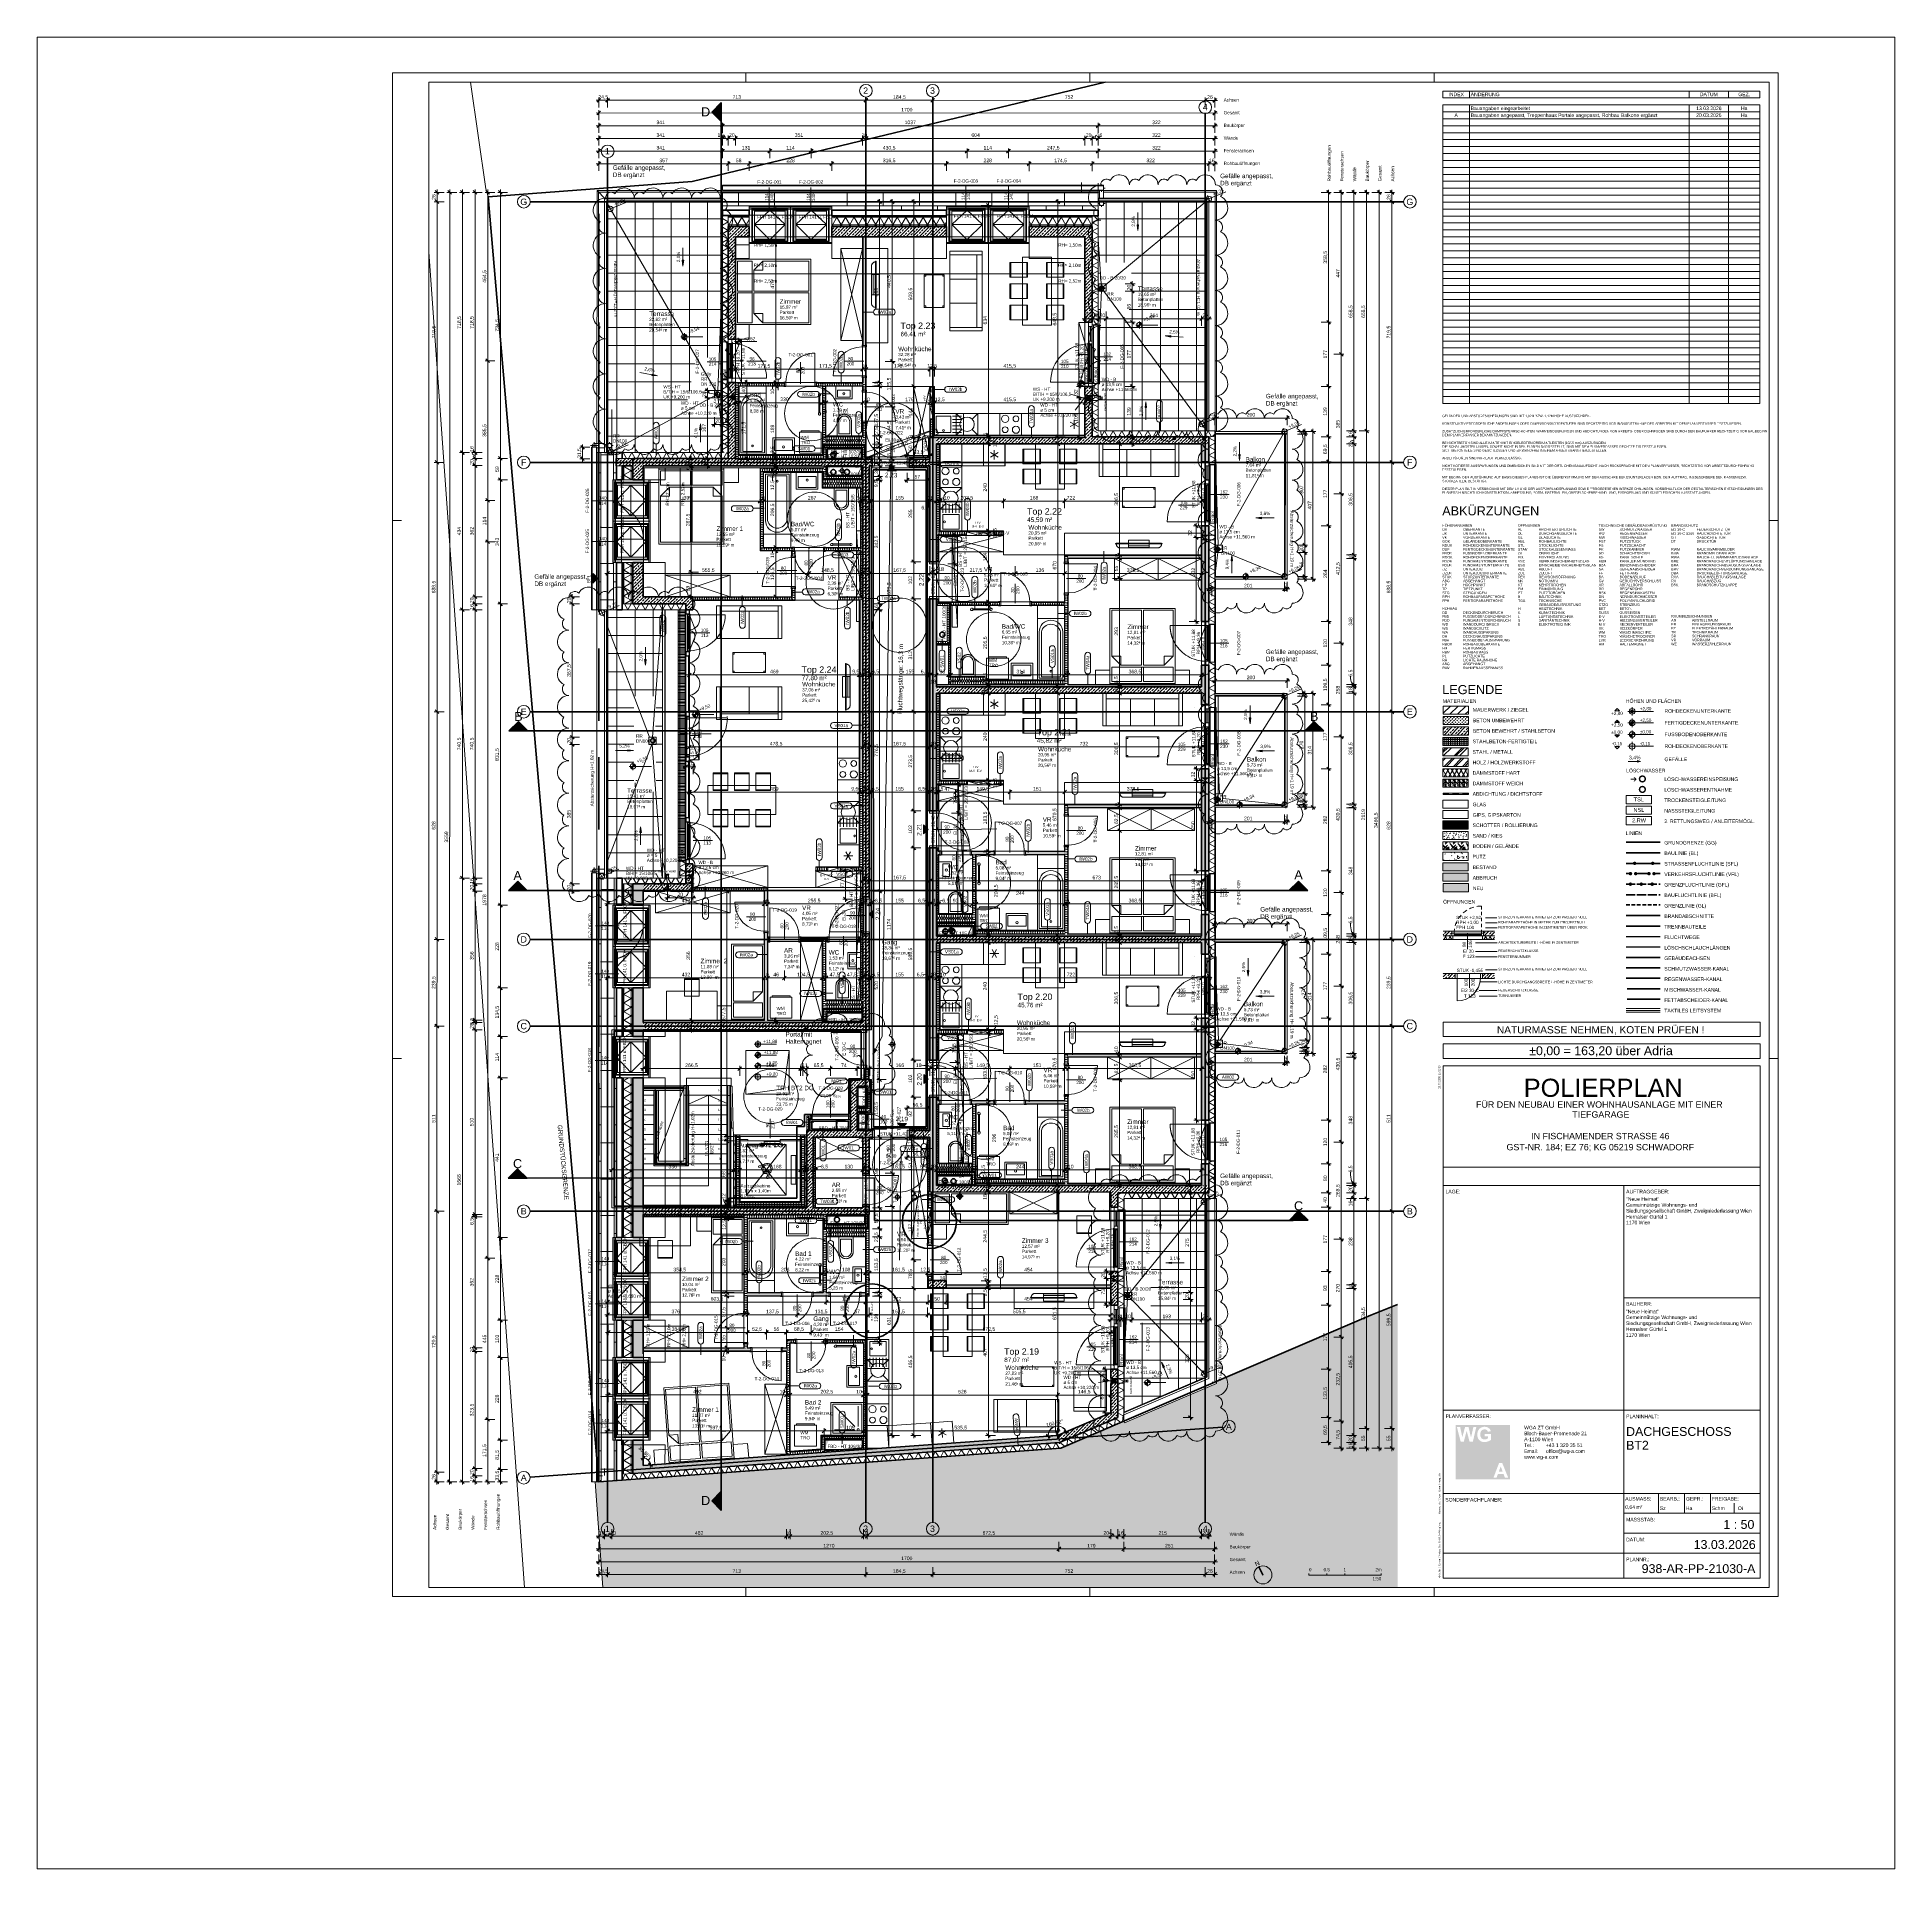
# Paper-space layout 'Layout1' of a CAD drawing. Header units: metres. Extents: x -0.96 to 0.06, y -0.15 to 0.86.
# The model-space entities are those that its viewports show. They can reach past a viewport. Long polylines and large blocks are cut down to what shows.
import ezdxf

# ---------------------------------------------------------------- set-up
doc = ezdxf.new("R2010")
doc.units = ezdxf.units.M
for name, pattern in [('Achse', [0.009, 0.005, -0.002, 0, -0.002]), ('Strich 2mm', [0.004, 0.002, -0.002]), ('Strich Punkt', [0.015875, 0.00635, -0.004763, 0, -0.004763]), ('Strich Punkt Mittel', [0.015875, 0.00635, -0.004763, 0, -0.004763]), ('Strichpunkt', [0.01053, 0.005, -0.0025, 0.00053, -0.0025]), ('Verdeckt', [0.003, 0.002, -0.001]), ('Verdeckt Oben', [0.00225, 0.0015, -0.00075]), ('Verdeckt Unten', [0.005, 0.003, -0.002])]:
    doc.linetypes.add(name, pattern=pattern)
for name, color, linetype, lineweight in [('A-DETL-GENF_', 92, 'Continuous', 13), ('A-DETL-MBND', 5, 'Continuous', 5), ('A-DETL-THIN', 151, 'Continuous', 9), ('A-FLOR-HRAL', 11, 'Continuous', 5), ('A-FLOR-OVHD', 1, 'Verdeckt Oben', 5), ('A-GLAZ', 151, 'Continuous', 18), ('A-GLAZ-IDEN_', 152, 'Continuous', 9), ('A-ROOF', 132, 'Continuous', 35), ('A-ROOF-FNSH', 132, 'Continuous', 35), ('A-ROOF-OTLN', 132, 'Continuous', 5), ('A-ROOF-PATT', 132, 'Continuous', 35), ('A_2D', 7, 'Continuous', 13), ('A_Bemassung-50_', 4, 'Continuous', 9), ('A_Bemassung_', 4, 'Continuous', 9), ('A_Beschriftung_', 7, 'Continuous', 9), ('A_Bodenschlitz', 7, 'Continuous', 5), ('A_Bodenschlitz_Projektion', 8, 'Verdeckt', 5), ('A_Brandabschnitte', 30, 'Verdeckt', 50), ('A_Brandabschnitte_', 30, 'Verdeckt', 70), ('A_Dach', 7, 'Continuous', 13), ('A_Decken', 8, 'Continuous', 13), ('A_Durchbruch', 7, 'Verdeckt', 5), ('A_Durchbruch_', 7, 'Continuous', 5), ('A_Durchbruch_Projektion', 8, 'Verdeckt', 5), ('A_Fenster', 7, 'Continuous', 13), ('A_Fluchtweg', 240, 'Verdeckt', 18), ('A_Fluchtweg_', 240, 'Verdeckt', 25), ('A_Gelaender', 7, 'Continuous', 13), ('A_Grundstuecksgrenze', 5, 'Continuous', 70), ('A_Grundstuecksgrenze_', 5, 'Continuous', 100), ('A_Hilfe', 1, 'Continuous', 5), ('A_Kanal_MW_', 190, 'Strich Punkt Mittel', 140), ('A_Kanal_RW', 150, 'Strich Punkt', 100), ('A_Kanal_RW_', 150, 'Strich Punkt Mittel', 140), ('A_Kanal_SW', 34, 'Strich Punkt', 100), ('A_Kanal_SW_', 34, 'Strich Punkt Mittel', 140), ('A_Loeschschlauch_', 124, 'Verdeckt', 25), ('A_Moebel', 6, 'Continuous', 13), ('A_Planrahmen', 7, 'Verdeckt', 9), ('A_Planrahmen_', 7, 'Continuous', 9), ('A_Raeume', 7, 'Continuous', 13), ('A_Raeume_', 7, 'Continuous', 5), ('A_Raeume_Beschriftung_', 7, 'Continuous', 9), ('A_Raster_', 1, 'Continuous', 9), ('A_Sanitaer', 3, 'Continuous', 13), ('A_Tueren', 31, 'Continuous', 13), ('A_Waende', 7, 'Continuous', 13), ('A_zulHoehen', 10, 'Strich 2mm', 70), ('Bewegungspfad-Beschriftungen_', 20, 'Continuous', 9), ('G-ANNO-DIMS_', 111, 'Continuous', 9), ('G-ANNO-REVC-IDEN_', 71, 'Continuous', 9), ('G-ANNO-REVC_', 71, 'Continuous', 9), ('G-ANNO-SYMB_', 111, 'Continuous', 9), ('G-ANNO-TTLB-MEDM_', 33, 'Continuous', 9), ('G-ANNO-TTLB-THIN_', 151, 'Continuous', 9), ('Grafik der Bauteilliste', 90, 'Continuous', 9), ('HT_E-Gesamt', 2, 'Continuous', 13), ('M-EQPM', 50, 'Continuous', 5), ('M-EQPM-IDEN_', 50, 'Continuous', 9), ('P-PIPE', 3, 'Continuous', 5), ('P-PIPE-CNTR', 3, 'Continuous', 5), ('P-PIPE-IDEN_', 2, 'Continuous', 9), ('Q-SPCQ', 91, 'Continuous', 13), ('S-STRS', 31, 'Continuous', 13), ('S-STRS-ANNO_', 31, 'Continuous', 5), ('S-STRS-IDEN_', 31, 'Continuous', 9), ('Text', 90, 'Continuous', 9)]:
    doc.layers.add(name, color=color, linetype=linetype, lineweight=lineweight)
doc.layers.add('A_Layout_Ansichtsfenster_', color=3, linetype='Continuous')
doc.styles.add('Arial', font='arial.ttf', dxfattribs={"height": 0.059531})
doc.styles.add('Arial Narrow', font='ARIALN.TTF', dxfattribs={"width": 1.1, "height": 0.0025})
doc.styles.add('Arial_1', font='arial.ttf', dxfattribs={"height": 0.175})
doc.styles.add('Arial_10', font='arial.ttf', dxfattribs={"height": 0.05})
doc.styles.add('Arial_11', font='arial.ttf', dxfattribs={"height": 0.002})
doc.styles.add('Arial_12', font='arial.ttf', dxfattribs={"height": 0.005})
doc.styles.add('Arial_13', font='arial.ttf', dxfattribs={"height": 0.01})
doc.styles.add('Arial_14', font='arial.ttf', dxfattribs={"height": 0.0022})
doc.styles.add('Arial_15', font='arial.ttf', dxfattribs={"height": 0.0035})
doc.styles.add('Arial_16', font='arial.ttf', dxfattribs={"height": 0.0014})
doc.styles.add('Arial_17', font='arial.ttf', dxfattribs={"height": 0.0013})
doc.styles.add('Arial_18', font='arial.ttf', dxfattribs={"height": 0.004})
doc.styles.add('Arial_19', font='arial.ttf', dxfattribs={"height": 0.001})
doc.styles.add('Arial_2', font='arial.ttf', dxfattribs={"height": 0.09})
doc.styles.add('Arial_20', font='arial.ttf', dxfattribs={"height": 0.0049})
doc.styles.add('Arial_3', font='arial.ttf', dxfattribs={"height": 0.05849})
doc.styles.add('Arial_4', font='arial.ttf', dxfattribs={"height": 0.125})
doc.styles.add('Arial_5', font='arial.ttf', dxfattribs={"height": 0.1})
doc.styles.add('Arial_6', font='arial.ttf', dxfattribs={"height": 0.075})
doc.styles.add('Arial_7', font='arial.ttf', dxfattribs={"height": 0.06})
doc.styles.add('Arial_8', font='arial.ttf', dxfattribs={"height": 0.25})
doc.styles.add('Arial_9', font='arial.ttf', dxfattribs={"height": 0.0018})
doc.styles.add('Arial_B', font='arial.ttf', dxfattribs={"height": 0.002})
doc.styles.add('Arial_B_1', font='arial.ttf', dxfattribs={"height": 0.0014})
doc.styles.add('Segoe UI Symbol', font='seguisym.ttf', dxfattribs={"height": 0.09})
doc.styles.add('Segoe UI Symbol_1', font='seguisym.ttf', dxfattribs={"height": 0.0035})
doc.dimstyles.new('WGA-Bemaßung', dxfattribs={"dimscale": 0.3048, "dimtxt": 0.102026, "dimasz": 0.328084, "dimexe": 0.246063, "dimexo": 0.0625, "dimgap": 0.04101, "dimtad": 1, "dimdec": 1, "dimlfac": 100, "dimrnd": 0.5, "dimdsep": 46, "dimtxsty": 'Arial_5', "dimblk1": 'OBLIQUE', "dimblk2": 'OBLIQUE', "dimsah": 1, "dimcen": 0.09, "dimdle": 0.246063, "dimazin": 2, "dimtfac": 1, "dimtdec": 4, "dimtix": 1, "dimtmove": 0, "dimatfit": 3, "dimfxl": 0.656168, "dimfxlon": 1, "dimtvp": 1, "dimtolj": 1, "dimtzin": 0, "dimarcsym": 2})
doc.dimstyles.new('WGA-Bemaßung_1', dxfattribs={"dimscale": 0.3048, "dimtxt": 0.102026, "dimasz": 0.328084, "dimexe": 0.246063, "dimexo": 0.246063, "dimgap": 0.04101, "dimtad": 1, "dimdec": 1, "dimlfac": 100, "dimrnd": 0.1, "dimdsep": 46, "dimtxsty": 'Arial_5', "dimblk1": 'OBLIQUE', "dimblk2": 'OBLIQUE', "dimsah": 1, "dimcen": 0.09, "dimdle": 0.246063, "dimazin": 2, "dimtfac": 1, "dimtdec": 4, "dimtix": 1, "dimtmove": 1, "dimatfit": 3, "dimfxl": 1, "dimtvp": 1, "dimtolj": 1, "dimtzin": 0, "dimarcsym": 2})
doc.dimstyles.new('WGA-Bemaßung_2', dxfattribs={"dimscale": 0.3048, "dimtxt": 0.102026, "dimasz": 0.328084, "dimexe": 0.246063, "dimexo": 0.246063, "dimgap": 0.04101, "dimtad": 1, "dimdec": 1, "dimlfac": 100, "dimrnd": 0.1, "dimdsep": 46, "dimtxsty": 'Arial_5', "dimblk1": 'OBLIQUE', "dimblk2": 'OBLIQUE', "dimsah": 1, "dimcen": 0.09, "dimdle": 0.246063, "dimazin": 2, "dimtfac": 1, "dimtdec": 4, "dimtix": 1, "dimtmove": 0, "dimatfit": 3, "dimfxl": 1, "dimtvp": 1, "dimtolj": 1, "dimtzin": 0, "dimarcsym": 2})
doc.dimstyles.new('WGA-Bemaßung_3', dxfattribs={"dimscale": 0.3048, "dimtxt": 0.102026, "dimasz": 0.328084, "dimexe": 0.246063, "dimexo": 0.0625, "dimgap": 0.04101, "dimtad": 1, "dimdec": 1, "dimlfac": 100, "dimrnd": 0.5, "dimdsep": 46, "dimtxsty": 'Arial_5', "dimblk1": 'OBLIQUE', "dimblk2": 'OBLIQUE', "dimsah": 1, "dimcen": 0.09, "dimdle": 0.246063, "dimazin": 2, "dimtfac": 1, "dimtdec": 4, "dimtix": 1, "dimtmove": 1, "dimatfit": 3, "dimfxl": 0.656168, "dimfxlon": 1, "dimtvp": 1, "dimtolj": 1, "dimtzin": 0, "dimarcsym": 2})
doc.dimstyles.new('WGA-Bemaßung_4', dxfattribs={"dimscale": 0.3048, "dimtxt": 0.102026, "dimasz": 0.328084, "dimexe": 0.246063, "dimexo": 0.0625, "dimgap": 0.04101, "dimtad": 1, "dimdec": 1, "dimlfac": 100, "dimrnd": 0.5, "dimdsep": 46, "dimtxsty": 'Arial_5', "dimblk1": 'OBLIQUE', "dimblk2": 'OBLIQUE', "dimsah": 1, "dimcen": 0.09, "dimdle": 0.246063, "dimazin": 2, "dimtfac": 1, "dimtdec": 4, "dimtix": 1, "dimtmove": 2, "dimatfit": 3, "dimfxl": 0.656168, "dimfxlon": 1, "dimtvp": 1, "dimtolj": 1, "dimtzin": 0, "dimarcsym": 2})
doc.dimstyles.new('WGA-Bemaßung_5', dxfattribs={"dimscale": 0.3048, "dimtxt": 0.102026, "dimasz": 0.328084, "dimexe": 0.246063, "dimexo": 0.0625, "dimgap": 0.04101, "dimtad": 1, "dimdec": 1, "dimlfac": 100, "dimrnd": 0.5, "dimdsep": 46, "dimtxsty": 'Arial_5', "dimblk1": 'OBLIQUE', "dimblk2": 'OBLIQUE', "dimsah": 1, "dimcen": 0.09, "dimdle": 0.246063, "dimazin": 2, "dimtfac": 1, "dimtdec": 4, "dimtix": 1, "dimtmove": 0, "dimatfit": 3, "dimfxl": 0.656168, "dimfxlon": 1, "dimtvp": 1, "dimtolj": 1, "dimtzin": 0, "dimarcsym": 2})
pattern_1 = [(45, (1.19, 0), (-0.001796051, 0.001796051), []), (45, (1.192, 0), (-0.001796051, 0.001796051), [0.00127, -0.00064])]
pattern_2 = [(60, (1.19, 0), (-0.001844634, 0.001065), []), (120, (1.19, 0), (-0.001844634, -0.001065), [])]
pattern_3 = [(45, (0, 0), (-0.08980256, 0.08980256), []), (45, (0.0898, 0), (-0.08980256, 0.08980256), [0.0635, -0.03175])]
pattern_4 = [(0, (0, 0), (0, 0.05), []), (90, (0, 0), (-0.075, 0), [])]
pattern_5 = [(270, (0, 0.6096), (0.04, 0), [])]

# ---------------------------------------------------------------- blocks, each defined once
blk = doc.blocks.new('WGA Plankopf_POLIERPLAN_AT - Polierplan-11851509-DACHGESCHOSS BT2')
at = {"layer": 'A_Beschriftung_'}
h = blk.add_hatch(dxfattribs=at)
h.set_pattern_fill('FP_143', color=256, style=0, pattern_type=2)
h.set_pattern_definition([(45, (1.19, 0), (-0.00212132, 0.00212132), [])])
h.paths.add_polyline_path([(1.0195, 0.4915), (1.0195, 0.487), (1.0055, 0.487), (1.0055, 0.4915)])
h = blk.add_hatch(dxfattribs=at)
h.set_pattern_fill('FP_144', color=256, style=0, pattern_type=2)
h.set_pattern_definition([(45, (1.191, 0), (-0.0008980256, 0.0008980256), [0.00064, -0.00064])])
h.paths.add_polyline_path([(1.0195, 0.4858), (1.0195, 0.4813), (1.0055, 0.4813), (1.0055, 0.4858)])
for points in [[(1.1028, 0.4825), (1.1015, 0.4825), (1.1015, 0.4838)], [(1.1028, 0.4756), (1.1015, 0.4743), (1.1015, 0.4756)], [(1.1128, 0.4615), (1.1145, 0.461), (1.1128, 0.4605)], [(1.0085, 0.4435), (1.0085, 0.4427), (1.0055, 0.4427), (1.0055, 0.4435)], [(1.014, 0.4435), (1.014, 0.4427), (1.0109, 0.4427), (1.0109, 0.4435)], [(1.0195, 0.4435), (1.0195, 0.4427), (1.0164, 0.4427), (1.0164, 0.4435)], [(1.0194, 0.405), (1.0194, 0.4005), (1.0054, 0.4005), (1.0054, 0.405)], [(1.0194, 0.3993), (1.0194, 0.3948), (1.0054, 0.3948), (1.0054, 0.3993)], [(1.0195, 0.3935), (1.0195, 0.389), (1.0055, 0.389), (1.0055, 0.3935)]]:
    blk.add_hatch(color=256, dxfattribs=at).paths.add_polyline_path(points)
h = blk.add_hatch(color=256, dxfattribs=at)
edge = h.paths.add_edge_path()
edge.add_line((1.1082, 0.4822), (1.109, 0.4822))
edge.add_arc((1.1098, 0.4822), 0.000784, 180, 270)
edge.add_line((1.1098, 0.4814), (1.1098, 0.4806))
edge.add_arc((1.1098, 0.4822), 0.00158, 180, 270, ccw=False)
h = blk.add_hatch(color=256, dxfattribs=at)
edge = h.paths.add_edge_path()
edge.add_line((1.1114, 0.4822), (1.1106, 0.4822))
edge.add_arc((1.1098, 0.4822), 0.000784, 0, 90)
edge.add_line((1.1098, 0.483), (1.1098, 0.4838))
edge.add_arc((1.1098, 0.4822), 0.00158, 0, 90, ccw=False)
h = blk.add_hatch(dxfattribs=at)
h.set_pattern_fill('FP_150', color=256, style=0, pattern_type=2)
h.set_pattern_definition([(0, (1.19, 0), (0, 0.001), []), (90, (1.19, 0), (-0.001, 0), [])])
h.paths.add_polyline_path([(1.0194, 0.4742), (1.0194, 0.4697), (1.0054, 0.4697), (1.0054, 0.4742)])
h = blk.add_hatch(dxfattribs=at)
h.set_pattern_fill('FP_145', color=256, style=0, pattern_type=2)
h.set_pattern_definition(pattern_1)
h.paths.add_polyline_path([(1.0195, 0.48), (1.0195, 0.4755), (1.0055, 0.4755), (1.0055, 0.48)])
h = blk.add_hatch(color=256, dxfattribs=at)
edge = h.paths.add_edge_path()
edge.add_arc((1.1098, 0.4758), 0.00158, 180, 270, ccw=False)
edge.add_line((1.1082, 0.4758), (1.1098, 0.4758))
edge.add_line((1.1098, 0.4758), (1.1098, 0.4742))
h = blk.add_hatch(color=256, dxfattribs=at)
edge = h.paths.add_edge_path()
edge.add_arc((1.1098, 0.4758), 0.00158, 0, 90, ccw=False)
edge.add_line((1.1114, 0.4758), (1.1098, 0.4758))
edge.add_line((1.1098, 0.4758), (1.1098, 0.4773))
h = blk.add_hatch(dxfattribs=at)
h.set_pattern_fill('FP_146', color=256, style=0, pattern_type=2)
h.set_pattern_definition([(45, (1.19, 0), (-0.00449013, 0.00449013), []), (45, (1.192, 0), (-0.00449013, 0.00449013), []), (45, (1.189, 0), (-0.00449013, 0.00449013), [])])
h.paths.add_polyline_path([(1.0194, 0.4685), (1.0194, 0.464), (1.0054, 0.464), (1.0054, 0.4685)])
h = blk.add_hatch(dxfattribs=at)
h.set_pattern_fill('FP_147', color=256, style=0, pattern_type=2)
h.set_pattern_definition([(45, (1.19, 0), (-0.0025173, 0.0025173), []), (45, (1.19, 0.00381), (-0.0025173, 0.0025173), [])])
h.paths.add_polyline_path([(1.0194, 0.4627), (1.0194, 0.4582), (1.0054, 0.4582), (1.0054, 0.4627)])
h = blk.add_hatch(dxfattribs=at)
h.set_pattern_fill('FP_148', color=256, style=0, pattern_type=2)
h.set_pattern_definition(pattern_2)
h.paths.add_polyline_path([(1.0194, 0.4569), (1.0194, 0.4524), (1.0054, 0.4524), (1.0054, 0.4569)])
h = blk.add_hatch(color=256, dxfattribs=at)
edge = h.paths.add_edge_path()
edge.add_arc((1.1155, 0.4513), 0.00201, 0, 180)
edge.add_arc((1.1155, 0.4513), 0.00201, 180, 360)
edge = h.paths.add_edge_path()
edge.add_arc((1.1155, 0.4513), 0.0012, 180, 360)
edge.add_arc((1.1155, 0.4513), 0.0012, 0, 180)
h = blk.add_hatch(dxfattribs=at)
h.set_pattern_fill('FP_149', color=256, style=0, pattern_type=2)
h.set_pattern_definition([(45, (1.19, 0), (0.0025385133, 0.005084098), [0.00045, -0.00314]), (45, (1.191, 0.00222), (0.0025385133, 0.005084098), [0.00045, -0.00314]), (45, (1.192, 0), (0.0025385133, 0.005084098), [0.00045, -0.00314]), (45, (1.193, 0.00222), (0.0025385133, 0.005084098), [0.00045, -0.00314]), (71.565, (1.191, 0.00032), (0.0025424803, 0.0101572336), [0.001, -0.00703]), (71.565, (1.191, 0.00127), (0.0025424803, 0.0101572336), [0.001, -0.00703]), (71.565, (1.192, 0.00032), (0.0025424803, 0.0101572336), [0.001, -0.00703]), (71.565, (1.192, 0.00127), (0.0025424803, 0.0101572336), [0.001, -0.00703]), (135, (1.191, 0.00222), (0.0025385133, -0.005084098), [0.00045, -0.00314]), (135, (1.192, 0), (0.0025385133, -0.005084098), [0.00045, -0.00314]), (135, (1.192, 0.00222), (0.0025385133, -0.005084098), [0.00045, -0.00314]), (135, (1.193, 0), (0.0025385133, -0.005084098), [0.00045, -0.00314]), (108.435, (1.191, 0.00127), (0.0025424803, -0.0101572336), [0.001, -0.00703]), (108.435, (1.191, 0.00032), (0.0025424803, -0.0101572336), [0.001, -0.00703]), (108.435, (1.192, 0.00127), (0.0025424803, -0.0101572336), [0.001, -0.00703]), (108.435, (1.193, 0.00032), (0.0025424803, -0.0101572336), [0.001, -0.00703])])
h.paths.add_polyline_path([(1.0194, 0.4512), (1.0194, 0.4467), (1.0054, 0.4467), (1.0054, 0.4512)])
h = blk.add_hatch(color=256, dxfattribs=at)
edge = h.paths.add_edge_path()
edge.add_arc((1.1155, 0.4455), 0.00201, 0, 180)
edge.add_arc((1.1155, 0.4455), 0.00201, 180, 360)
edge = h.paths.add_edge_path()
edge.add_arc((1.1155, 0.4455), 0.0012, 180, 360)
edge.add_arc((1.1155, 0.4455), 0.0012, 0, 180)
h = blk.add_hatch(dxfattribs=at)
h.set_pattern_fill('FP_151', color=256, style=0, pattern_type=2)
h.set_pattern_definition([(228.013, (1.192, 0.00254), (-0.02032232045, -0.0228645466), [0.00034, -0.03383]), (184.97, (1.192, 0.00229), (0.030484517355, 0.002540551447), [0.00059, -0.05805]), (132.51, (1.192, 0.00224), (0.02539719927, -0.02794325445), [0.00041, -0.04093]), (267.274, (1.191, 0.0016), (0.002538751958, 0.050796739447), [0.00053, -0.05287]), (292.834, (1.19, 0.00107), (-0.01270322986, 0.030478890254), [0.00052, -0.05184]), (357.274, (1.191, 0.00058), (-0.050796739447, 0.002538751958), [0.00053, -0.05287]), (37.694, (1.191, 0.00056), (-0.033020070042, -0.025401548662), [0.00071, -0.06991]), (72.255, (1.192, 0.00099), (0.017777126487, 0.05588052768), [0.00067, -0.06601]), (121.43, (1.192, 0.00163), (-0.02031926102, 0.03301900864), [0.00054, -0.05305]), (175.236, (1.192, 0.00208), (0.02793565309, -0.00253887502), [0.00061, -0.02997]), (222.397, (1.191, 0.00213), (-0.030482647115, -0.027939884124), [0.00079, -0.07832]), (138.814, (1.193, 0.00157), (-0.01778336739, 0.01524158274), [0.00027, -0.02673]), (171.469, (1.193, 0.00175), (0.03302105849, -0.005084751343), [0.00051, -0.05085]), (225, (1.192, 0.00183), (0, -0.0025455844), [0.00036, -0.00323]), (203.199, (1.192, 0.00213), (0.0126946696, 0.00508164968), [0.00019, -0.01915]), (291.801, (1.192, 0.00206), (-0.0025421147, 0.00762095485), [0.00027, -0.0134]), (30.964, (1.192, 0.0018), (0.00761966053, 0.00508496543), [0.00044, -0.01437]), (161.565, (1.192, 0.00203), (0.0050786157, -0.0025361512), [0.00032, -0.00771]), (16.39, (1.19, 0.00206), (0.025402808704, 0.00761756588), [0.00045, -0.04456]), (70.346, (1.191, 0.00218), (-0.01015946301, -0.02794077865), [0.00038, -0.03738]), (293.199, (1.192, 0.00254), (-0.00508164968, 0.0126946696), [0.00039, -0.01896]), (343.61, (1.193, 0.00218), (-0.025402808704, 0.00761756588), [0.00045, -0.04456]), (339.444, (1.19, 0.00048), (-0.01270365013, 0.0050842574), [0.00043, -0.02127]), (294.775, (1.191, 0.00033), (-0.01269739423, 0.027940735134), [0.00036, -0.036]), (66.801, (1.192, 0), (0.00508164968, 0.0126946696), [0.00039, -0.01896]), (17.354, (1.193, 0.00036), (-0.03302202886, -0.010162214817), [0.00043, -0.04215]), (69.444, (1.191, 0), (-0.0050842574, -0.01270365013), [0.00022, -0.02148]), (101.31, (1.192, 0), (-0.0025416771, 0.0101588128), [0.00013, -0.01282]), (165.964, (1.192, 0.00013), (0.00762048015, -0.0025441663), [0.00052, -0.00995]), (186.009, (1.192, 0.00025), (0.0254033335, 0.0025433142), [0.00049, -0.04804]), (303.69, (1.192, 0.00157), (-0.0025460679, 0.0050810568), [0.00037, -0.00879]), (353.157, (1.192, 0.00127), (0.043182179365, -0.00508131728), [0.00064, -0.06332]), (60.945, (1.193, 0.00119), (-0.01016462941, -0.01778126005), [0.00026, -0.02589]), (90, (1.193, 0.00142), (-0.00254, 0.00254), [0.00015, -0.00239]), (120.256, (1.192, 0.00033), (0.01016366273, -0.017780966224), [0.00035, -0.03493]), (48.013, (1.192, 0.00064), (0.02032232045, 0.0228645466), [0.00068, -0.03349]), (0, (1.192, 0.00114), (0.00254, 0.00254), [0.00066, -0.00188]), (325.305, (1.193, 0.00114), (-0.02539693198, 0.01777699204), [0.0004, -0.03976]), (254.055, (1.193, 0.00091), (-0.0025397266, -0.01016332568), [0.00037, -0.01812]), (207.646, (1.193, 0.00056), (-0.04826220024, -0.02540440371), [0.0006, -0.05961]), (175.426, (1.192, 0.00028), (-0.033022493055, 0.002541525616), [0.00064, -0.06307])])
h.paths.add_polyline_path([(1.0194, 0.4281), (1.0194, 0.4236), (1.0054, 0.4236), (1.0054, 0.4281)])
h = blk.add_hatch(dxfattribs=at)
h.set_pattern_fill('FP_152', color=256, style=0, pattern_type=2)
h.set_pattern_definition([(0, (1.19, 0), (0.00406, 0.00102), [0.00034, -0.00271, 0.00034, -0.00271, -0.01626]), (0, (1.19, 0), (0.00406, 0.00102), [-0.0061, 0.00034, -0.00576, 0.00034, -0.00271, -0.00711]), (0, (1.19, 0), (0.00406, 0.00102), [-0.01524, 0.00034, -0.0017, 0.00034, -0.00474]), (120, (1.192, 0.00051), (-0.002913346, 0.0030060631), [0.00034, -0.00271, 0.00034, -0.00271, -0.01626]), (120, (1.192, 0.00051), (-0.002913346, 0.0030060631), [-0.0061, 0.00034, -0.00576, 0.00034, -0.00271, -0.00711]), (120, (1.192, 0.00051), (-0.002913346, 0.0030060631), [-0.01524, 0.00034, -0.0017, 0.00034, -0.00474]), (240, (1.193, 0.00254), (-0.001146654, -0.0040260631), [0.00034, -0.00271, 0.00034, -0.00271, -0.01626]), (240, (1.193, 0.00254), (-0.001146654, -0.0040260631), [-0.0061, 0.00034, -0.00576, 0.00034, -0.00271, -0.00711]), (240, (1.193, 0.00254), (-0.001146654, -0.0040260631), [-0.01524, 0.00034, -0.0017, 0.00034, -0.00474])])
h.paths.add_polyline_path([(1.0194, 0.4223), (1.0194, 0.4178), (1.0054, 0.4178), (1.0054, 0.4223)])
h = blk.add_hatch(dxfattribs=at)
h.set_pattern_fill('FP_154', color=256, style=0, pattern_type=2)
h.set_pattern_definition([(50, (1.19, 0), (0.007288314, -0.00063291), [0.00076, -0.00838]), (355, (1.19, 0), (-0.00140933, 0.00764191), [0.00061, -0.00671]), (100.451, (1.191, -5e-05), (0.00587733, 0.00700228), [0.00065, -0.00712]), (46.184, (1.19, 0.00203), (0.01084173, -0.00168552), [0.00114, -0.01257]), (96.636, (1.191, 0.00189), (0.00950027, 0.00989415), [0.00097, -0.01069]), (351.184, (1.19, 0.00203), (0.00949968, 0.00990104), [0.00091, -0.01006]), (21, (1.192, 0.00152), (0.00606766, -0.004087), [0.00076, -0.00838]), (326, (1.192, 0.00152), (0.00247225, 0.00736702), [0.00061, -0.00671]), (71.451, (1.192, 0.00118), (0.0085352, 0.00327495), [0.00065, -0.00712]), (37.5, (1.19, 0), (0.000124776, 0.003385577), [0.00034, -0.00629, 0.00034, -0.00647, -0.00673]), (37.5, (1.19, 0), (0.000124776, 0.003385577), [-0.01343, 0.00034, -0.0064]), (7.5, (1.19, 0), (0.002670375, 0.004002798), [0.00034, -0.00355, 0.00034, -0.00614, -0.00257]), (7.5, (1.19, 0), (0.002670375, 0.004002798), [-0.01035, 0.00034, -0.00223]), (327.5, (1.188, 0), (0.005425395, -0.000231283), [0.00034, -0.0022, 0.00034, -0.00759, -0.01052]), (327.5, (1.188, 0), (0.005425395, -0.000231283), [-0.01046, 0.00034, -0.01018]), (317.5, (1.187, 0), (0.005922234, 0.001015895), [0.00034, -0.00297, 0.00034, -0.00493, -0.00747]), (317.5, (1.187, 0), (0.005922234, 0.001015895), [-0.00856, 0.00034, -0.00713])])
h.paths.add_polyline_path([(1.0193, 0.4108), (1.0193, 0.4063), (1.0053, 0.4063), (1.0053, 0.4108)])
h = blk.add_hatch(dxfattribs=at)
h.set_pattern_fill('FP_153', color=256, style=0, pattern_type=2)
h.set_pattern_definition([(315, (1.19, 0), (0.004490128, -7.07e-06), [0.00317, -0.00317]), (315, (1.191, 0.00084), (0.0044972, 0), [0.00318, -0.00318]), (315, (1.192, 0.00168), (0.004490128, -7.07e-06), [0.00317, -0.00317]), (45, (1.193, 0.00168), (7.07e-06, 0.004490128), [0.00318, -0.00318]), (45, (1.194, 0.00084), (7.07e-06, 0.004490128), [0.00317, -0.00317]), (45, (1.194, 0), (7.07e-06, 0.004490128), [0.00317, -0.00317])])
h.paths.add_polyline_path([(1.0194, 0.4166), (1.0194, 0.4121), (1.0054, 0.4121), (1.0054, 0.4166)])
h = blk.add_hatch(color=256, dxfattribs=at)
edge = h.paths.add_edge_path()
edge.add_arc((1.1112, 0.4047), 0.001, 0, 180)
edge.add_arc((1.1112, 0.4047), 0.001, 180, 360)
h = blk.add_hatch(color=256, dxfattribs=at)
edge = h.paths.add_edge_path()
edge.add_arc((1.1212, 0.4047), 0.001, 0, 180)
edge.add_arc((1.1212, 0.4047), 0.001, 180, 360)
h = blk.add_hatch(color=256, dxfattribs=at)
edge = h.paths.add_edge_path()
edge.add_arc((1.1089, 0.399), 0.001, 0, 180)
edge.add_arc((1.1089, 0.399), 0.001, 180, 360)
h = blk.add_hatch(color=256, dxfattribs=at)
edge = h.paths.add_edge_path()
edge.add_arc((1.1089, 0.3932), 0.001, 0, 180)
edge.add_arc((1.1089, 0.3932), 0.001, 180, 360)
h = blk.add_hatch(color=256, dxfattribs=at)
edge = h.paths.add_edge_path()
edge.add_arc((1.1118, 0.399), 0.001, 0, 180)
edge.add_arc((1.1118, 0.399), 0.001, 180, 360)
h = blk.add_hatch(color=256, dxfattribs=at)
edge = h.paths.add_edge_path()
edge.add_arc((1.1149, 0.3932), 0.001, 0, 180)
edge.add_arc((1.1149, 0.3932), 0.001, 180, 360)
h = blk.add_hatch(color=256, dxfattribs=at)
edge = h.paths.add_edge_path()
edge.add_arc((1.1191, 0.399), 0.001, 0, 180)
edge.add_arc((1.1191, 0.399), 0.001, 180, 360)
h = blk.add_hatch(color=256, dxfattribs=at)
edge = h.paths.add_edge_path()
edge.add_arc((1.1209, 0.3932), 0.001, 0, 180)
edge.add_arc((1.1209, 0.3932), 0.001, 180, 360)
h = blk.add_hatch(color=256, dxfattribs=at)
edge = h.paths.add_edge_path()
edge.add_arc((1.1219, 0.399), 0.001, 0, 180)
edge.add_arc((1.1219, 0.399), 0.001, 180, 360)
h = blk.add_hatch(dxfattribs=at)
h.set_pattern_fill('FP_145', color=256, style=0, pattern_type=2)
h.set_pattern_definition(pattern_1)
h.paths.add_polyline_path([(1.0056, 0.3673), (1.0103, 0.3673), (1.0103, 0.3647), (1.0056, 0.3647)])
h = blk.add_hatch(dxfattribs=at)
h.set_pattern_fill('FP_148', color=256, style=0, pattern_type=2)
h.set_pattern_definition(pattern_2)
h.paths.add_polyline_path([(1.0056, 0.3647), (1.0109, 0.3647), (1.0109, 0.3626), (1.0056, 0.3626)])
h = blk.add_hatch(dxfattribs=at)
h.set_pattern_fill('FP_148', color=256, style=0, pattern_type=2)
h.set_pattern_definition(pattern_2)
h.paths.add_polyline_path([(1.0338, 0.3647), (1.0338, 0.3626), (1.0272, 0.3626), (1.0272, 0.3647)])
h = blk.add_hatch(dxfattribs=at)
h.set_pattern_fill('FP_145', color=256, style=0, pattern_type=2)
h.set_pattern_definition(pattern_1)
h.paths.add_polyline_path([(1.0338, 0.3673), (1.0338, 0.3647), (1.0278, 0.3647), (1.0278, 0.3673)])
h = blk.add_hatch(dxfattribs=at)
h.set_pattern_fill('FP_145', color=256, style=0, pattern_type=2)
h.set_pattern_definition(pattern_1)
h.paths.add_polyline_path([(1.0056, 0.3438), (1.0122, 0.3438), (1.0122, 0.3412), (1.0056, 0.3412)])
h = blk.add_hatch(dxfattribs=at)
h.set_pattern_fill('FP_145', color=256, style=0, pattern_type=2)
h.set_pattern_definition(pattern_1)
h.paths.add_polyline_path([(1.0338, 0.3438), (1.0338, 0.3412), (1.0272, 0.3412), (1.0272, 0.3438)])
h = blk.add_hatch(color=256, dxfattribs=at)
h.paths.add_polyline_path([(1.0384, 0.0688), (1.0362, 0.0688), (1.0373, 0.0718)])
h.paths.add_polyline_path([(1.035, 0.0656), (1.0357, 0.0675), (1.0389, 0.0675), (1.0396, 0.0656), (1.0414, 0.0656), (1.0381, 0.0737), (1.0364, 0.0737), (1.0333, 0.0656)])
edge = h.paths.add_edge_path()
edge.add_line((1.0319, 0.0864), (1.0319, 0.0897))
edge.add_line((1.0319, 0.0897), (1.0284, 0.0897))
edge.add_line((1.0284, 0.0897), (1.0284, 0.0883))
edge.add_line((1.0284, 0.0883), (1.0303, 0.0883))
edge.add_line((1.0303, 0.0883), (1.0303, 0.0873))
edge.add_spline(control_points=[(1.0303, 0.0873), (1.0295, 0.0868), (1.0284, 0.0865), (1.0274, 0.0868), (1.0268, 0.0872), (1.0265, 0.0875), (1.0263, 0.088), (1.026, 0.0887), (1.026, 0.0894), (1.026, 0.0902), (1.0262, 0.0906), (1.0263, 0.0909), (1.0264, 0.0912), (1.0266, 0.0914), (1.0271, 0.092), (1.0281, 0.0923), (1.0289, 0.0922), (1.0291, 0.0921), (1.0294, 0.092), (1.0296, 0.0918), (1.0298, 0.0917), (1.03, 0.0914), (1.0301, 0.0911), (1.0302, 0.0909)], knot_values=[0, 0, 0, 0, 0.166667, 0.25, 0.291667, 0.333333, 0.375, 0.416667, 0.5, 0.541667, 0.583333, 0.604167, 0.625, 0.645833, 0.666667, 0.833333, 0.854167, 0.875, 0.895833, 0.916667, 0.9375, 0.958333, 1, 1, 1, 1], degree=3, periodic=0)
edge.add_line((1.0302, 0.0909), (1.0318, 0.0912))
edge.add_spline(control_points=[(1.0318, 0.0912), (1.0318, 0.0914), (1.0317, 0.0917), (1.0315, 0.092), (1.0314, 0.0923), (1.0312, 0.0925), (1.031, 0.0927), (1.0308, 0.0928), (1.0306, 0.093), (1.0304, 0.0931), (1.0302, 0.0933), (1.03, 0.0934), (1.0298, 0.0934), (1.0295, 0.0935), (1.0293, 0.0936), (1.029, 0.0936), (1.0288, 0.0936), (1.0286, 0.0937), (1.0282, 0.0937), (1.0279, 0.0936), (1.0274, 0.0936), (1.027, 0.0934), (1.0266, 0.0933), (1.0263, 0.0931), (1.026, 0.0929), (1.0257, 0.0927), (1.0254, 0.0924), (1.0252, 0.0921), (1.025, 0.0918), (1.0248, 0.0914), (1.0245, 0.0908), (1.0244, 0.09), (1.0243, 0.0893), (1.0244, 0.0886), (1.0245, 0.088), (1.0247, 0.0875), (1.0248, 0.0872), (1.025, 0.0869), (1.0252, 0.0866), (1.0255, 0.0863), (1.0258, 0.0861), (1.026, 0.0859), (1.0263, 0.0857), (1.0265, 0.0856), (1.0267, 0.0855), (1.0269, 0.0854), (1.0271, 0.0854), (1.0273, 0.0853), (1.0275, 0.0852), (1.0278, 0.0852), (1.028, 0.0852), (1.0283, 0.0852), (1.0286, 0.0852), (1.0289, 0.0852), (1.0293, 0.0853), (1.0297, 0.0854), (1.0301, 0.0855), (1.0308, 0.0858), (1.0315, 0.0861), (1.0319, 0.0864)], knot_values=[0, 0, 0, 0, 0.020833, 0.03125, 0.041667, 0.052083, 0.0625, 0.072917, 0.083333, 0.09375, 0.104167, 0.114583, 0.125, 0.135417, 0.145833, 0.15625, 0.166667, 0.177083, 0.1875, 0.208333, 0.229167, 0.25, 0.270833, 0.291667, 0.3125, 0.333333, 0.354167, 0.375, 0.395833, 0.416667, 0.458333, 0.5, 0.541667, 0.583333, 0.625, 0.645833, 0.666667, 0.6875, 0.708333, 0.729167, 0.75, 0.770833, 0.78125, 0.791667, 0.802083, 0.8125, 0.822917, 0.833333, 0.84375, 0.854167, 0.864583, 0.875, 0.885417, 0.895833, 0.916667, 0.927083, 0.9375, 0.958333, 1, 1, 1, 1], degree=3, periodic=0)
h.paths.add_polyline_path([(1.0149, 0.0935), (1.0131, 0.0935), (1.0152, 0.0854), (1.0169, 0.0854), (1.0185, 0.0914), (1.0201, 0.0854), (1.0219, 0.0854), (1.0238, 0.0935), (1.0222, 0.0935), (1.0209, 0.0878), (1.0195, 0.0935), (1.0176, 0.0935), (1.0161, 0.0879)])
h.paths.add_polyline_path([(1.0424, 0.0946), (1.0424, 0.0646), (1.0124, 0.0646), (1.0124, 0.0946)])
for p, q in [((0.6205, 0.836), (0.6205, 0.841)), ((0.8105, 0.836), (0.8105, 0.841)), ((1.0005, 0.836), (1.0005, 0.841)), ((1.1905, 0.836), (1.1905, 0.841)), ((0.4305, 0.594), (0.4255, 0.594)), ((1.1855, 0.594), (1.1905, 0.594)), ((0.4305, 0.297), (0.4255, 0.297)), ((1.1855, 0.297), (1.1905, 0.297)), ((0.6205, 0.005), (0.6205, 0)), ((0.8105, 0.005), (0.8105, 0)), ((1.0005, 0.005), (1.0005, 0)), ((1.1905, 0.005), (1.1905, 0)), ((0.4305, 0), (0.4255, 0)), ((1.1855, 0), (1.1905, 0))]:
    blk.add_line(p, q, dxfattribs=at)
at = {"layer": 'A_Brandabschnitte_'}
blk.add_line((1.1065, 0.3759), (1.1253, 0.3759), dxfattribs=at)
at = {"layer": 'A_Fluchtweg_'}
blk.add_line((1.1065, 0.3644), (1.1253, 0.3644), dxfattribs=at)
at = {"layer": 'A_Grundstuecksgrenze_'}
blk.add_line((1.1065, 0.4163), (1.1253, 0.4163), dxfattribs=at)
at = {"layer": 'A_Kanal_MW_'}
blk.add_line((1.1071, 0.3355), (1.1253, 0.3355), dxfattribs=at)
at = {"layer": 'A_Kanal_RW_'}
blk.add_line((1.1065, 0.3413), (1.1253, 0.3413), dxfattribs=at)
at = {"layer": 'A_Kanal_SW_'}
blk.add_line((1.1065, 0.3471), (1.1253, 0.3471), dxfattribs=at)
at = {"layer": 'A_Loeschschlauch_'}
blk.add_line((1.1065, 0.3586), (1.1253, 0.3586), dxfattribs=at)
at = {"layer": 'A_Planrahmen', "lineweight": 70}
blk.add_line((1.1065, 0.3701), (1.1253, 0.3701), dxfattribs=at)
at = {"layer": 'A_Planrahmen'}
for p, q in [((1.0272, 0.3438), (1.0122, 0.3438)), ((1.0122, 0.3412), (1.0272, 0.3412))]:
    blk.add_line(p, q, dxfattribs=at)
at = {"layer": 'A_Planrahmen', "linetype": 'Strich Punkt Mittel', "lineweight": 140}
blk.add_line((1.1071, 0.3298), (1.1253, 0.3298), dxfattribs=at)
at = {"layer": 'A_Planrahmen', "linetype": 'Continuous'}
for p, q in [((1.1065, 0.3245), (1.1253, 0.3245)), ((1.1065, 0.3235), (1.1253, 0.3235)), ((1.1065, 0.3225), (1.1253, 0.3225))]:
    blk.add_line(p, q, dxfattribs=at)
at = {"layer": 'A_Planrahmen_'}
for p, q in [((0.4255, 0.841), (1.1905, 0.841)), ((0.4255, 0), (0.4255, 0.841)), ((1.1905, 0.841), (1.1905, 0)), ((1.0103, 0.3673), (1.0056, 0.3673)), ((1.0056, 0.3647), (1.0103, 0.3647)), ((1.0109, 0.3647), (1.0056, 0.3647)), ((1.0056, 0.3626), (1.0109, 0.3626)), ((1.0103, 0.3647), (1.0103, 0.3673)), ((1.0109, 0.3626), (1.0109, 0.3647)), ((1.0338, 0.3647), (1.0272, 0.3647)), ((1.0272, 0.3647), (1.0272, 0.3626)), ((1.0272, 0.3626), (1.0338, 0.3626)), ((1.0338, 0.3673), (1.0278, 0.3673)), ((1.0278, 0.3673), (1.0278, 0.3647)), ((1.0278, 0.3647), (1.0338, 0.3647)), ((1.0122, 0.3438), (1.0056, 0.3438)), ((1.0056, 0.3412), (1.0122, 0.3412)), ((1.0122, 0.3412), (1.0122, 0.3438)), ((1.0338, 0.3438), (1.0272, 0.3438)), ((1.0272, 0.3438), (1.0272, 0.3412)), ((1.0272, 0.3412), (1.0338, 0.3412)), ((0.4255, 0), (0.4255, 0.0321)), ((1.1905, 0), (0.4255, 0))]:
    blk.add_line(p, q, dxfattribs=at)
at = {"layer": 'A_Planrahmen_', "lineweight": 100}
for p, q in [((1.1065, 0.4105), (1.1253, 0.4105)), ((1.1065, 0.4047), (1.1253, 0.4047)), ((1.1065, 0.399), (1.1092, 0.399)), ((1.1065, 0.3932), (1.1115, 0.3932)), ((1.1125, 0.3932), (1.1175, 0.3932)), ((1.1128, 0.399), (1.1182, 0.399)), ((1.1185, 0.3932), (1.1235, 0.3932)), ((1.1229, 0.399), (1.1253, 0.399)), ((1.1245, 0.3932), (1.1253, 0.3932)), ((1.1065, 0.3874), (1.1115, 0.3874)), ((1.1065, 0.3817), (1.1085, 0.3817)), ((1.1095, 0.3817), (1.1115, 0.3817)), ((1.1125, 0.3874), (1.1175, 0.3874)), ((1.1125, 0.3817), (1.1145, 0.3817)), ((1.1155, 0.3817), (1.1175, 0.3817)), ((1.1185, 0.3874), (1.1235, 0.3874)), ((1.1185, 0.3817), (1.1205, 0.3817)), ((1.1215, 0.3817), (1.1235, 0.3817)), ((1.1245, 0.3874), (1.1253, 0.3874)), ((1.1245, 0.3817), (1.1253, 0.3817))]:
    blk.add_line(p, q, dxfattribs=at)
at = {"layer": 'A_Planrahmen_', "linetype": 'Strich Punkt Mittel', "lineweight": 35}
blk.add_line((1.1065, 0.3528), (1.1253, 0.3528), dxfattribs=at)
at = {"layer": 'A_Planrahmen_', "lineweight": 13, "flags": 128}
for points in [[(1.1065, 0.4421), (1.1205, 0.4421), (1.1205, 0.4376), (1.1065, 0.4376)], [(1.1065, 0.4363), (1.1205, 0.4363), (1.1205, 0.4318), (1.1065, 0.4318)], [(1.1065, 0.4305), (1.1205, 0.4305), (1.1205, 0.426), (1.1065, 0.426)]]:
    blk.add_lwpolyline(points, close=True, dxfattribs=at)
at = {"layer": 'G-ANNO-TTLB-MEDM_'}
for p, q in [((0.4255, 0.841), (1.1905, 0.841)), ((1.1905, 0.841), (1.1905, 0)), ((1.1855, 0.836), (0.4455, 0.836)), ((0.4455, 0.836), (0.4455, 0.005)), ((0.4455, 0.836), (1.1855, 0.836)), ((0.4455, 0.005), (0.4455, 0.836)), ((1.1855, 0.836), (1.1855, 0.005)), ((1.1855, 0.836), (1.1855, 0.005)), ((1.0055, 0.2929), (1.0055, 0.01)), ((1.1805, 0.2929), (1.0055, 0.2929)), ((1.1805, 0.01), (1.1805, 0.2929)), ((1.1805, 0.2369), (1.0055, 0.2369)), ((1.1805, 0.2269), (1.0055, 0.2269)), ((1.1052, 0.2269), (1.1052, 0.01)), ((1.0055, 0.1029), (1.1805, 0.1029)), ((1.1805, 0.0569), (1.0055, 0.0569)), ((1.1052, 0.0459), (1.1805, 0.0459)), ((1.1052, 0.0349), (1.1805, 0.0349)), ((1.1805, 0.0239), (1.0055, 0.0239)), ((0.4455, 0.005), (1.1855, 0.005)), ((1.1855, 0.005), (0.4455, 0.005)), ((1.0055, 0.01), (1.1805, 0.01)), ((1.1905, 0), (0.4255, 0))]:
    blk.add_line(p, q, dxfattribs=at)
at = {"layer": 'G-ANNO-TTLB-THIN_'}
for p, q in [((1.0195, 0.4915), (1.0055, 0.4915)), ((1.0055, 0.4915), (1.0055, 0.487)), ((1.0055, 0.487), (1.0195, 0.487)), ((1.0195, 0.4858), (1.0055, 0.4858)), ((1.0055, 0.4858), (1.0055, 0.4813)), ((1.0195, 0.487), (1.0195, 0.4915)), ((1.0195, 0.4813), (1.0195, 0.4858)), ((1.1002, 0.4889), (1.1015, 0.4902)), ((1.1028, 0.4889), (1.1002, 0.4889)), ((1.1002, 0.4825), (1.1015, 0.4838)), ((1.1028, 0.4825), (1.1002, 0.4825)), ((1.1015, 0.4902), (1.1028, 0.4889)), ((1.1028, 0.4825), (1.1015, 0.4838)), ((1.1015, 0.4838), (1.1015, 0.4825)), ((1.1015, 0.4838), (1.1028, 0.4825)), ((1.1015, 0.4825), (1.1028, 0.4825)), ((1.1075, 0.4886), (1.1216, 0.4886)), ((1.1075, 0.4822), (1.1216, 0.4822)), ((1.109, 0.4822), (1.1082, 0.4822)), ((1.1098, 0.4863), (1.1098, 0.491)), ((1.1098, 0.4798), (1.1098, 0.4846)), ((1.1098, 0.4838), (1.1098, 0.483)), ((1.1106, 0.4822), (1.1114, 0.4822)), ((1.0194, 0.4742), (1.0054, 0.4742)), ((1.0054, 0.4742), (1.0054, 0.4697)), ((1.0055, 0.4813), (1.0195, 0.4813)), ((1.0195, 0.48), (1.0055, 0.48)), ((1.0055, 0.48), (1.0055, 0.4755)), ((1.0055, 0.4755), (1.0195, 0.4755)), ((1.0194, 0.4697), (1.0194, 0.4742)), ((1.0195, 0.4755), (1.0195, 0.48)), ((1.1028, 0.4756), (1.1002, 0.4756)), ((1.1002, 0.4756), (1.1015, 0.4743)), ((1.1028, 0.4756), (1.1015, 0.4756)), ((1.1015, 0.4756), (1.1015, 0.4743)), ((1.1015, 0.4743), (1.1028, 0.4756)), ((1.1015, 0.4743), (1.1028, 0.4756)), ((1.1075, 0.4758), (1.1216, 0.4758)), ((1.1098, 0.4758), (1.1082, 0.4758)), ((1.1098, 0.4806), (1.1098, 0.4814)), ((1.1098, 0.4734), (1.1098, 0.4781)), ((1.1098, 0.4773), (1.1098, 0.4758)), ((1.1098, 0.4758), (1.1114, 0.4758)), ((1.1098, 0.4742), (1.1098, 0.4758)), ((1.0054, 0.4697), (1.0194, 0.4697)), ((1.0194, 0.4685), (1.0054, 0.4685)), ((1.0054, 0.4685), (1.0054, 0.464)), ((1.0054, 0.464), (1.0194, 0.464)), ((1.0194, 0.4627), (1.0054, 0.4627)), ((1.0054, 0.4627), (1.0054, 0.4582)), ((1.0194, 0.464), (1.0194, 0.4685)), ((1.0194, 0.4582), (1.0194, 0.4627)), ((1.1028, 0.4692), (1.1002, 0.4692)), ((1.1002, 0.4692), (1.1015, 0.4679)), ((1.1015, 0.4679), (1.1028, 0.4692)), ((1.1075, 0.4693), (1.1216, 0.4693)), ((1.1098, 0.467), (1.1098, 0.4717)), ((1.0054, 0.4582), (1.0194, 0.4582)), ((1.0194, 0.4569), (1.0054, 0.4569)), ((1.0054, 0.4569), (1.0054, 0.4524)), ((1.0054, 0.4524), (1.0194, 0.4524)), ((1.0194, 0.4524), (1.0194, 0.4569)), ((1.1076, 0.461), (1.1145, 0.461)), ((1.1128, 0.4615), (1.1128, 0.4605)), ((1.1145, 0.461), (1.1128, 0.4615)), ((1.1128, 0.4605), (1.1145, 0.461)), ((1.0194, 0.4512), (1.0054, 0.4512)), ((1.0054, 0.4512), (1.0054, 0.4467)), ((1.0054, 0.4467), (1.0194, 0.4467)), ((1.0085, 0.4435), (1.0055, 0.4435)), ((1.0055, 0.4435), (1.0055, 0.4427)), ((1.0195, 0.4435), (1.0055, 0.4435)), ((1.0055, 0.4427), (1.0085, 0.4427)), ((1.0195, 0.4427), (1.0055, 0.4427)), ((1.0085, 0.4427), (1.0085, 0.4435)), ((1.014, 0.4435), (1.0109, 0.4435)), ((1.0109, 0.4435), (1.0109, 0.4427)), ((1.0109, 0.4427), (1.014, 0.4427)), ((1.014, 0.4427), (1.014, 0.4435)), ((1.0195, 0.4435), (1.0164, 0.4435)), ((1.0164, 0.4435), (1.0164, 0.4427)), ((1.0164, 0.4427), (1.0195, 0.4427)), ((1.0194, 0.4467), (1.0194, 0.4512)), ((1.0195, 0.4427), (1.0195, 0.4435)), ((1.0194, 0.4396), (1.0054, 0.4396)), ((1.0054, 0.4396), (1.0054, 0.4351)), ((1.0054, 0.4351), (1.0194, 0.4351)), ((1.0194, 0.4339), (1.0054, 0.4339)), ((1.0054, 0.4339), (1.0054, 0.4294)), ((1.0194, 0.4351), (1.0194, 0.4396)), ((1.0194, 0.4294), (1.0194, 0.4339)), ((1.0054, 0.4294), (1.0194, 0.4294)), ((1.0194, 0.4281), (1.0054, 0.4281)), ((1.0054, 0.4281), (1.0054, 0.4236)), ((1.0054, 0.4236), (1.0194, 0.4236)), ((1.0194, 0.4223), (1.0054, 0.4223)), ((1.0054, 0.4223), (1.0054, 0.4178)), ((1.0194, 0.4236), (1.0194, 0.4281)), ((1.0194, 0.4178), (1.0194, 0.4223)), ((1.0193, 0.4108), (1.0053, 0.4108)), ((1.0053, 0.4108), (1.0053, 0.4063)), ((1.0054, 0.4178), (1.0194, 0.4178)), ((1.0194, 0.4166), (1.0054, 0.4166)), ((1.0054, 0.4166), (1.0054, 0.4121)), ((1.0054, 0.4121), (1.0194, 0.4121)), ((1.0193, 0.4063), (1.0193, 0.4108)), ((1.0194, 0.4121), (1.0194, 0.4166)), ((1.0053, 0.4063), (1.0193, 0.4063)), ((1.0194, 0.405), (1.0054, 0.405)), ((1.0054, 0.405), (1.0054, 0.4005)), ((1.0054, 0.4005), (1.0194, 0.4005)), ((1.0194, 0.4005), (1.0194, 0.405)), ((1.0194, 0.3993), (1.0054, 0.3993)), ((1.0054, 0.3993), (1.0054, 0.3948)), ((1.0054, 0.3948), (1.0194, 0.3948)), ((1.0195, 0.3935), (1.0055, 0.3935)), ((1.0055, 0.3935), (1.0055, 0.389)), ((1.0194, 0.3948), (1.0194, 0.3993)), ((1.0195, 0.389), (1.0195, 0.3935)), ((1.0055, 0.389), (1.0195, 0.389)), ((1.0266, 0.3792), (1.0266, 0.3811)), ((1.0266, 0.376), (1.0266, 0.3779)), ((1.0266, 0.3727), (1.0266, 0.3746)), ((1.0266, 0.3694), (1.0266, 0.3713)), ((1.0288, 0.3747), (1.0352, 0.3747)), ((1.0289, 0.3719), (1.0353, 0.3719)), ((1.0257, 0.3673), (1.007, 0.3673)), ((1.0278, 0.3661), (1.0103, 0.3661)), ((1.0103, 0.3647), (1.0278, 0.3647)), ((1.0104, 0.3673), (1.0278, 0.3673)), ((1.0104, 0.3673), (1.0278, 0.3673)), ((1.0278, 0.3673), (1.0104, 0.3673)), ((1.0104, 0.3673), (1.0278, 0.3673)), ((1.0116, 0.3661), (1.0104, 0.3661)), ((1.0272, 0.3626), (1.011, 0.3626)), ((1.0272, 0.3626), (1.011, 0.3626)), ((1.0116, 0.3647), (1.0116, 0.3661)), ((1.0266, 0.3661), (1.0116, 0.3661)), ((1.0266, 0.3655), (1.0116, 0.3655)), ((1.0116, 0.365), (1.0116, 0.3647)), ((1.0266, 0.365), (1.0116, 0.365)), ((1.019, 0.3661), (1.019, 0.3574)), ((1.0233, 0.3608), (1.0353, 0.3608)), ((1.0266, 0.3661), (1.0266, 0.368)), ((1.0278, 0.3661), (1.0266, 0.3661)), ((1.0266, 0.3661), (1.0266, 0.3647)), ((1.0278, 0.3673), (1.0278, 0.3647)), ((1.0278, 0.3647), (1.0278, 0.3673)), ((1.0278, 0.3673), (1.0278, 0.3661)), ((1.0278, 0.3661), (1.0278, 0.3647)), ((1.0278, 0.3647), (1.0278, 0.3661)), ((1.0278, 0.3647), (1.0278, 0.3661)), ((1.0289, 0.3691), (1.0353, 0.3691)), ((1.0233, 0.3561), (1.0353, 0.3561)), ((1.0233, 0.353), (1.0353, 0.353)), ((1.0132, 0.3438), (1.0132, 0.3288)), ((1.02, 0.3438), (1.02, 0.336)), ((1.0257, 0.3392), (1.0353, 0.3392)), ((1.0262, 0.3438), (1.0262, 0.3412)), ((1.0272, 0.3438), (1.0272, 0.3412)), ((1.0289, 0.346), (1.0353, 0.346)), ((1.0253, 0.3345), (1.0353, 0.3345)), ((1.0253, 0.3314), (1.0353, 0.3314)), ((1.0055, 0.3091), (1.0055, 0.3171)), ((1.0055, 0.3171), (1.1805, 0.3171)), ((1.1805, 0.3091), (1.0055, 0.3091)), ((1.1805, 0.3171), (1.1805, 0.3091)), ((1.0055, 0.297), (1.0055, 0.305)), ((1.0055, 0.305), (1.1805, 0.305)), ((1.1805, 0.305), (1.1805, 0.297)), ((1.1805, 0.297), (1.0055, 0.297)), ((1.1805, 0.1649), (1.1052, 0.1649)), ((1.1244, 0.0569), (1.1244, 0.0459)), ((1.1387, 0.0569), (1.1387, 0.0459)), ((1.1531, 0.0569), (1.1531, 0.0459)), ((1.1662, 0.0514), (1.1662, 0.0459))]:
    blk.add_line(p, q, dxfattribs=at)
for centre, radius in [((1.1098, 0.4886), 0.00158), ((1.1098, 0.4822), 0.00158), ((1.1098, 0.4886), 0.000784), ((1.1098, 0.4822), 0.000784), ((1.1098, 0.4758), 0.00158), ((1.1098, 0.4693), 0.00158)]:
    blk.add_circle(centre, radius, dxfattribs=at)
for centre, radius, start, end in [((1.1098, 0.4822), 0.00158, 180, 270), ((1.1098, 0.4822), 0.000784, 180, 270), ((1.1098, 0.4822), 0.00158, 0, 90), ((1.1098, 0.4822), 0.000784, 0, 90), ((1.1098, 0.4758), 0.00158, 180, 270), ((1.1098, 0.4758), 0.00158, 0, 90), ((1.0266, 0.3661), 0.015, 106.0874, 115.6503), ((1.0266, 0.3661), 0.015, 90, 99.5628), ((1.0266, 0.3661), 0.015, 154.3497, 163.9126), ((1.0266, 0.3661), 0.015, 138.2623, 147.8251), ((1.0266, 0.3661), 0.015, 122.1749, 131.7377), ((1.0266, 0.3661), 0.015, 170.4372, 180), ((1.019, 0.3661), 0.00745, 170.6974, 180), ((1.0132, 0.3418), 0.013, 270, 357.5639)]:
    blk.add_arc(centre, radius, start, end, dxfattribs=at)
at = {"layer": 'A_Planrahmen_', "lineweight": 200, "attachment_point": 1}
for s, insert, char_height, width, style in [('GELÄNDER UND ABSTURZSICHERUNGEN SIND MIT 1,02M BZW. 1,12M HÖHE AUSZUFÜHREN.', (1.005, 0.6523), 0.0013, 0.098367, 'Arial_17'), ('KONSTRUKTIV ERFORDERLICHE ÄNDERUNGEN ODER DIMENSIONSKORREKTUREN SIND RECHTZEITIG VOR INANGRIFFNAHME DER ARBEITEN MIT DEM PLANVERFASSER FESTZULEGEN.', (1.005, 0.6481), 0.0013, 0.198097, 'Arial_17'), ('ZUSÄTZLICH ERFORDERLICHE DAMPFSPERRSCHICHTEN, WÄRMEISOLIERUNGEN UND ABDICHTUNGEN VON ARBEITS- ODER DEHNFUGEN SIND DURCH DEN BAUFÜHRER RECHTZEITIG VOR BAUBEGINN ', (1.005, 0.6439), 0.0013, 0.215173, 'Arial_17'), ('DEM PLANVERFASSER BEKANNTZUGEBEN.', (1.005, 0.6418), 0.0013, 0.046017, 'Arial_17'), ('BEI SICHTBETON SIND ALLE KANTEN MIT EINGELEGTEN DREIKANTLEISTEN (15/15 mm) AUSZUBILDEN.', (1.005, 0.6375), 0.0013, 0.108228, 'Arial_17'), ('ARBEITSFUGEN SIND NUR LAUT PLAN ZULÄSSIG.', (1.005, 0.6291), 0.0013, 0.05227, 'Arial_17'), ('DIE SCHALUNGSTEILUNGEN, SOWEIT NICHT IN DEN PLÄNEN DARGESTELLT, SIND MIT DEM PLANVERFASSER RECHTZEITIG FESTZULEGEN.', (1.005, 0.6354), 0.0013, 0.148553, 'Arial_17'), ('SICHTBETONTEILE SIND GESCHLOSSEN UND EINWANDFREI IN EINEM ARBEITSGANG HERZUSTELLEN.', (1.005, 0.6333), 0.0013, 0.10911, 'Arial_17'), ('NICHT KOTIERTE AUSSPARUNGEN UND DIMENSIONEN SIND MIT DER ÖRTLICHEN BAUAUFSICHT, NACH RÜCKSPRACHE MIT DEM PLANVERFASSER, RECHTZEITIG VOR ARBEITSDURCHFÜHRUNG ', (1.005, 0.6248), 0.0013, 0.206595, 'Arial_17'), ('FESTZULEGEN.', (1.005, 0.6227), 0.0013, 0.016354, 'Arial_17'), ('MIT BEGINN DER AUSFÜHRUNG AUF BASIS DIESES PLANES IST DIE ÜBEREINSTIMMUNG MIT DEN AUSSCHREIBUNGSUNTERLAGEN BZW. DEM AUFTRAG, INSBESONDERE DEN MASSEN BZW. ', (1.005, 0.6185), 0.0013, 0.202426, 'Arial_17'), ('STÜCKZAHLEN, BESTÄTIGT.', (1.005, 0.6164), 0.0013, 0.029662, 'Arial_17'), ('DIESER PLAN GILT IN VERBINDUNG MIT DEM LV UND DER AUSFÜHRUNGSPLANUNG SOWIE FREIGEGEBENEN WERKZEICHNUNGEN, VORBEHALTLICH DER GESTALTERISCHEN ENTSCHEIDUNGEN DES ', (1.005, 0.6121), 0.0013, 0.212207, 'Arial_17'), ('PLANERS HINSICHTLICH KONSTRUKTION, ABMESSUNG, FORM, MATERIALIEN, OBERFLÄCHENBEHANDLUNG, FARBGEBUNG UND KÜNSTLERISCHEN AUSSTATTUNGEN.', (1.005, 0.61), 0.0013, 0.176772, 'Arial_17'), ('VK', (1.005, 0.5853), 0.0014, 0.003046, 'Arial_16'), ('HÖHENANGABEN ', (1.005, 0.5919), 0.0014, 0.020363, 'Arial_B_1'), ('OK', (1.005, 0.5897), 0.0014, 0.003367, 'Arial_16'), ('UK', (1.005, 0.5875), 0.0014, 0.003207, 'Arial_16'), ('^I', (1.0075, 0.5853), 0.0014, 0.010903, 'Arial_16'), ('^I', (1.0076, 0.5875), 0.0014, 0.010743, 'Arial_16'), ('^I', (1.0078, 0.5897), 0.0014, 0.010582, 'Arial_16'), ('VORDERKANTE', (1.0165, 0.5853), 0.0014, 0.017717, 'Arial_16'), ('OBERKANTE ', (1.0165, 0.5897), 0.0014, 0.014992, 'Arial_16'), ('UNTERKANTE', (1.0165, 0.5875), 0.0014, 0.015873, 'Arial_16'), ('AL', (1.0468, 0.5897), 0.0014, 0.002806, 'Arial_16'), ('ÖFFNUNGEN ', (1.0468, 0.5919), 0.0014, 0.015392, 'Arial_B_1'), ('DL', (1.0468, 0.5875), 0.0014, 0.002966, 'Arial_16'), ('GL', (1.0468, 0.5853), 0.0014, 0.003127, 'Arial_16'), ('^I', (1.0491, 0.5897), 0.0014, 0.011143, 'Arial_16'), ('^I', (1.0492, 0.5875), 0.0014, 0.010983, 'Arial_16'), ('^I', (1.0494, 0.5853), 0.0014, 0.010823, 'Arial_16'), ('ARCHITEKTURLICHTE', (1.0583, 0.5897), 0.0014, 0.024852, 'Arial_16'), ('DURCHGANGSLICHTE', (1.0583, 0.5875), 0.0014, 0.025093, 'Arial_16'), ('GLASLICHTE ', (1.0583, 0.5853), 0.0014, 0.015072, 'Arial_16'), ('TESCHNISCHE GEBÄUDEAUSRÜSTUNG ', (1.0914, 0.5919), 0.0014, 0.045536, 'Arial_B_1'), ('SW', (1.0914, 0.5897), 0.0014, 0.003928, 'Arial_16'), ('RW', (1.0914, 0.5875), 0.0014, 0.004089, 'Arial_16'), ('MW', (1.0914, 0.5853), 0.0014, 0.004249, 'Arial_16'), ('^I', (1.0947, 0.5897), 0.0014, 0.010021, 'Arial_16'), ('^I', (1.0948, 0.5875), 0.0014, 0.009861, 'Arial_16'), ('^I', (1.0949, 0.5853), 0.0014, 0.0097, 'Arial_16'), ('SCHMUTZWASSER ', (1.1029, 0.5897), 0.0014, 0.022207, 'Arial_16'), ('REGENWASSER ', (1.1029, 0.5875), 0.0014, 0.01908, 'Arial_16'), ('MISCHWASSER ', (1.1029, 0.5853), 0.0014, 0.018118, 'Arial_16'), ('GT', (1.1314, 0.5853), 0.0014, 0.003367, 'Arial_16'), ('BRANDSCHUTZ ', (1.1314, 0.5919), 0.0014, 0.018278, 'Arial_B_1'), ('El2 30-C', (1.1314, 0.5897), 0.0014, 0.009059, 'Arial_16'), ('El2 30-C S200', (1.1314, 0.5875), 0.0014, 0.015072, 'Arial_16'), ('^I^I', (1.1342, 0.5853), 0.0014, 0.013629, 'Arial_16'), ('^I', (1.1389, 0.5897), 0.0014, 0.007937, 'Arial_16'), ('^I', (1.1438, 0.5875), 0.0014, 0.001924, 'Arial_16'), ('GASDICHTE TÜR', (1.1454, 0.5853), 0.0014, 0.01908, 'Arial_16'), ('FEUERSCHUTZTÜR', (1.1454, 0.5897), 0.0014, 0.022287, 'Arial_16'), ('RAUCHDICHTE TÜR', (1.1454, 0.5875), 0.0014, 0.022447, 'Arial_16'), ('GOK', (1.005, 0.5831), 0.0014, 0.005211, 'Arial_16'), ('RDUK', (1.005, 0.5809), 0.0014, 0.006574, 'Arial_16'), ('DUF', (1.005, 0.5787), 0.0014, 0.00481, 'Arial_16'), ('FBOK', (1.005, 0.5766), 0.0014, 0.006333, 'Arial_16'), ('RDOK', (1.005, 0.5744), 0.0014, 0.006734, 'Arial_16'), ('^I', (1.0089, 0.5787), 0.0014, 0.009139, 'Arial_16'), ('^I', (1.0093, 0.5831), 0.0014, 0.008738, 'Arial_16'), ('^I', (1.0102, 0.5766), 0.0014, 0.007616, 'Arial_16'), ('^I', (1.0104, 0.5809), 0.0014, 0.007376, 'Arial_16'), ('^I', (1.0105, 0.5744), 0.0014, 0.007215, 'Arial_16'), ('GELÄNDEOBERKANTE ', (1.0165, 0.5831), 0.0014, 0.026055, 'Arial_16'), ('ROHDECKENUNTERKANTE', (1.0165, 0.5809), 0.0014, 0.030705, 'Arial_16'), ('FERTIGDECKENUNTERKANTE ', (1.0165, 0.5787), 0.0014, 0.034713, 'Arial_16'), ('FUSSBODENOBERKANTE', (1.0165, 0.5766), 0.0014, 0.028781, 'Arial_16'), ('ROHDECKENOBERKANTE', (1.0165, 0.5744), 0.0014, 0.029181, 'Arial_16'), ('RBL', (1.0468, 0.5831), 0.0014, 0.004489, 'Arial_16'), ('STL', (1.0468, 0.5809), 0.0014, 0.004329, 'Arial_16'), ('STAM', (1.0468, 0.5787), 0.0014, 0.006413, 'Arial_16'), ('OL', (1.0468, 0.5766), 0.0014, 0.003127, 'Arial_16'), ('FIX', (1.0468, 0.5744), 0.0014, 0.003527, 'Arial_16'), ('^I', (1.0494, 0.5766), 0.0014, 0.010823, 'Arial_16'), ('^I', (1.0497, 0.5744), 0.0014, 0.010422, 'Arial_16'), ('^I', (1.0503, 0.5809), 0.0014, 0.00962, 'Arial_16'), ('^I', (1.0505, 0.5831), 0.0014, 0.00946, 'Arial_16'), ('^I', (1.0521, 0.5787), 0.0014, 0.007536, 'Arial_16'), ('ROHBAULICHTE', (1.0583, 0.5831), 0.0014, 0.018198, 'Arial_16'), ('STOCKLICHTE', (1.0583, 0.5809), 0.0014, 0.016354, 'Arial_16'), ('STOCKAUSSENMASS', (1.0583, 0.5787), 0.0014, 0.02397, 'Arial_16'), ('OBERLICHT ', (1.0583, 0.5766), 0.0014, 0.013949, 'Arial_16'), ('FIXVERGLASUNG', (1.0583, 0.5744), 0.0014, 0.019641, 'Arial_16'), ('SD', (1.0914, 0.5766), 0.0014, 0.003207, 'Arial_16'), ('PST', (1.0914, 0.5831), 0.0014, 0.00457, 'Arial_16'), ('PS', (1.0914, 0.5809), 0.0014, 0.003046, 'Arial_16'), ('PK', (1.0914, 0.5787), 0.0014, 0.003046, 'Arial_16'), ('KS', (1.0914, 0.5744), 0.0014, 0.003046, 'Arial_16'), ('^I', (1.0939, 0.5809), 0.0014, 0.010903, 'Arial_16'), ('^I', (1.0939, 0.5787), 0.0014, 0.010903, 'Arial_16'), ('^I', (1.0939, 0.5744), 0.0014, 0.010903, 'Arial_16'), ('^I', (1.0941, 0.5766), 0.0014, 0.010743, 'Arial_16'), ('^I', (1.0952, 0.5831), 0.0014, 0.00938, 'Arial_16'), ('SCHACHTDECKEL ', (1.1029, 0.5766), 0.0014, 0.021165, 'Arial_16'), ('PUTZSTÜCK ', (1.1029, 0.5831), 0.0014, 0.014751, 'Arial_16'), ('PUTZSCHACHT ', (1.1029, 0.5809), 0.0014, 0.018118, 'Arial_16'), ('PUTZKAMMER ', (1.1029, 0.5787), 0.0014, 0.016755, 'Arial_16'), ('KANALSOHLE ', (1.1029, 0.5744), 0.0014, 0.016034, 'Arial_16'), ('DT', (1.1314, 0.5831), 0.0014, 0.003207, 'Arial_16'), ('RWM', (1.1314, 0.5787), 0.0014, 0.005932, 'Arial_16'), ('BMA', (1.1314, 0.5766), 0.0014, 0.00489, 'Arial_16'), ('RWA', (1.1314, 0.5744), 0.0014, 0.005612, 'Arial_16'), ('^I^I', (1.1341, 0.5831), 0.0014, 0.013789, 'Arial_16'), ('^I^I', (1.1354, 0.5766), 0.0014, 0.012105, 'Arial_16'), ('^I^I', (1.136, 0.5744), 0.0014, 0.011384, 'Arial_16'), ('^I^I', (1.1363, 0.5787), 0.0014, 0.011063, 'Arial_16'), ('DRUCKTÜR', (1.1454, 0.5831), 0.0014, 0.013148, 'Arial_16'), ('RAUCHWARNMELDER', (1.1454, 0.5787), 0.0014, 0.025093, 'Arial_16'), ('BRANDMELDEANLAGE', (1.1454, 0.5766), 0.0014, 0.025333, 'Arial_16'), ('RAUCH- U. WÄRMEABZUGSANLAGE', (1.1454, 0.5744), 0.0014, 0.040565, 'Arial_16'), ('FDOK', (1.005, 0.5722), 0.0014, 0.006494, 'Arial_16'), ('FDUK', (1.005, 0.57), 0.0014, 0.006333, 'Arial_16'), ('UZ', (1.005, 0.5678), 0.0014, 0.003127, 'Arial_16'), ('UZUK', (1.005, 0.5656), 0.0014, 0.006333, 'Arial_16'), ('^I', (1.0076, 0.5678), 0.0014, 0.010823, 'Arial_16'), ('^I', (1.0102, 0.57), 0.0014, 0.007616, 'Arial_16'), ('^I', (1.0102, 0.5656), 0.0014, 0.007616, 'Arial_16'), ('^I', (1.0103, 0.5722), 0.0014, 0.007456, 'Arial_16'), ('FUNDAMENTOBERKANTE', (1.0165, 0.5722), 0.0014, 0.028941, 'Arial_16'), ('FUNDAMENTUNTERKANTE', (1.0165, 0.57), 0.0014, 0.030464, 'Arial_16'), ('UNTERZUG', (1.0165, 0.5678), 0.0014, 0.013068, 'Arial_16'), ('UNTERZUGUNTERKANTE', (1.0165, 0.5656), 0.0014, 0.028941, 'Arial_16'), ('VSG', (1.0468, 0.5722), 0.0014, 0.00489, 'Arial_16'), ('ABL', (1.0468, 0.5678), 0.0014, 0.004329, 'Arial_16'), ('ZUL', (1.0468, 0.5656), 0.0014, 0.004409, 'Arial_16'), ('ESG', (1.0468, 0.57), 0.0014, 0.00489, 'Arial_16'), ('^I', (1.0503, 0.5678), 0.0014, 0.00962, 'Arial_16'), ('^I', (1.0504, 0.5656), 0.0014, 0.00954, 'Arial_16'), ('^I', (1.0508, 0.5722), 0.0014, 0.009059, 'Arial_16'), ('^I', (1.0508, 0.57), 0.0014, 0.009059, 'Arial_16'), ('VERBUNDSICHERHEITSGLAS', (1.0583, 0.5722), 0.0014, 0.032949, 'Arial_16'), ('ABLUFT ', (1.0583, 0.5678), 0.0014, 0.00962, 'Arial_16'), ('ZULUFT ', (1.0583, 0.5656), 0.0014, 0.0097, 'Arial_16'), ('EINSCHEIBENSICHERHEITSGLAS', (1.0583, 0.57), 0.0014, 0.037118, 'Arial_16'), ('SA', (1.0914, 0.5678), 0.0014, 0.003046, 'Arial_16'), ('KEM', (1.0914, 0.5722), 0.0014, 0.00489, 'Arial_16'), ('BZA', (1.0914, 0.57), 0.0014, 0.004489, 'Arial_16'), ('FF', (1.0914, 0.5656), 0.0014, 0.002886, 'Arial_16'), ('^I', (1.0938, 0.5656), 0.0014, 0.011063, 'Arial_16'), ('^I', (1.0939, 0.5678), 0.0014, 0.010903, 'Arial_16'), ('^I', (1.0951, 0.57), 0.0014, 0.00946, 'Arial_16'), ('^I', (1.0955, 0.5722), 0.0014, 0.009059, 'Arial_16'), ('SEIFENABSCHEIDER', (1.1029, 0.5678), 0.0014, 0.023169, 'Arial_16'), ('KANALEINMÜNDUNG', (1.1029, 0.5722), 0.0014, 0.023409, 'Arial_16'), ('BENZINABSCHEIDER', (1.1029, 0.57), 0.0014, 0.023329, 'Arial_16'), ('FETTFANG ', (1.1029, 0.5656), 0.0014, 0.013148, 'Arial_16'), ('BRE', (1.1314, 0.5722), 0.0014, 0.00473, 'Arial_16'), ('BRA', (1.1314, 0.57), 0.0014, 0.00473, 'Arial_16'), ('BRV', (1.1314, 0.5678), 0.0014, 0.00473, 'Arial_16'), ('DBA', (1.1314, 0.5656), 0.0014, 0.00473, 'Arial_16'), ('^I^I', (1.1353, 0.5722), 0.0014, 0.012266, 'Arial_16'), ('^I^I', (1.1353, 0.57), 0.0014, 0.012266, 'Arial_16'), ('^I^I', (1.1353, 0.5678), 0.0014, 0.012266, 'Arial_16'), ('^I^I', (1.1353, 0.5656), 0.0014, 0.012266, 'Arial_16'), ('BRANDRAUCHENTLÜFTUNGSANLAGE', (1.1454, 0.5722), 0.0014, 0.043131, 'Arial_16'), ('BRANDRAUCHABSAUGUNGSANLAGE', (1.1454, 0.57), 0.0014, 0.042089, 'Arial_16'), ('BRANDRAUCHVERDÜNNUNGSANLAGE', (1.1454, 0.5678), 0.0014, 0.043932, 'Arial_16'), ('DRUCKBELÜFTUNGSANLAGE', (1.1454, 0.5656), 0.0014, 0.03335, 'Arial_16'), ('ABG', (1.005, 0.5613), 0.0014, 0.00489, 'Arial_16'), ('TP', (1.005, 0.5569), 0.0014, 0.003046, 'Arial_16'), ('STUK', (1.005, 0.5635), 0.0014, 0.006253, 'Arial_16'), ('HP', (1.005, 0.5591), 0.0014, 0.003207, 'Arial_16'), ('STG', (1.005, 0.5547), 0.0014, 0.00489, 'Arial_16'), ('^I', (1.0075, 0.5569), 0.0014, 0.010903, 'Arial_16'), ('^I', (1.0076, 0.5591), 0.0014, 0.010743, 'Arial_16'), ('^I', (1.009, 0.5613), 0.0014, 0.009059, 'Arial_16'), ('^I', (1.009, 0.5547), 0.0014, 0.009059, 'Arial_16'), ('^I', (1.0101, 0.5635), 0.0014, 0.007696, 'Arial_16'), ('ABGEHÄNGT ', (1.0165, 0.5613), 0.0014, 0.015312, 'Arial_16'), ('TIEFPUNKT ', (1.0165, 0.5569), 0.0014, 0.013629, 'Arial_16'), ('STURZUNTERKANTE', (1.0165, 0.5635), 0.0014, 0.02373, 'Arial_16'), ('HOCHPUNKT ', (1.0165, 0.5591), 0.0014, 0.015473, 'Arial_16'), ('STEIGUNGEN', (1.0165, 0.5547), 0.0014, 0.015392, 'Arial_16'), ('REV', (1.0468, 0.5635), 0.0014, 0.00473, 'Arial_16'), ('NK', (1.0468, 0.5613), 0.0014, 0.003207, 'Arial_16'), ('KT', (1.0468, 0.5591), 0.0014, 0.003046, 'Arial_16'), ('EM', (1.0468, 0.5569), 0.0014, 0.003367, 'Arial_16'), ('PT', (1.0468, 0.5547), 0.0014, 0.003046, 'Arial_16'), ('^I', (1.0493, 0.5591), 0.0014, 0.010903, 'Arial_16'), ('^I', (1.0493, 0.5547), 0.0014, 0.010903, 'Arial_16'), ('^I', (1.0494, 0.5613), 0.0014, 0.010743, 'Arial_16'), ('^I', (1.0496, 0.5569), 0.0014, 0.010582, 'Arial_16'), ('^I', (1.0507, 0.5635), 0.0014, 0.009219, 'Arial_16'), ('REVISIONSÖFFNUNG', (1.0583, 0.5635), 0.0014, 0.024051, 'Arial_16'), ('NOTKAMIN ', (1.0583, 0.5613), 0.0014, 0.012827, 'Arial_16'), ('KEHRTÜRCHEN ', (1.0583, 0.5591), 0.0014, 0.018519, 'Arial_16'), ('EINMÜNDUNG ', (1.0583, 0.5569), 0.0014, 0.016515, 'Arial_16'), ('PUTZTÜRCHEN', (1.0583, 0.5547), 0.0014, 0.017637, 'Arial_16'), ('AR', (1.0914, 0.5591), 0.0014, 0.003207, 'Arial_16'), ('GV', (1.0914, 0.5613), 0.0014, 0.003367, 'Arial_16'), ('BA', (1.0914, 0.5635), 0.0014, 0.003046, 'Arial_16'), ('RR', (1.0914, 0.5569), 0.0014, 0.003367, 'Arial_16'), ('RSK', (1.0914, 0.5547), 0.0014, 0.00473, 'Arial_16'), ('^I', (1.0939, 0.5635), 0.0014, 0.010903, 'Arial_16'), ('^I', (1.0941, 0.5591), 0.0014, 0.010743, 'Arial_16'), ('^I', (1.0942, 0.5613), 0.0014, 0.010582, 'Arial_16'), ('^I', (1.0942, 0.5569), 0.0014, 0.010582, 'Arial_16'), ('^I', (1.0953, 0.5547), 0.0014, 0.009219, 'Arial_16'), ('ABFALLROHR ', (1.1029, 0.5591), 0.0014, 0.016114, 'Arial_16'), ('GERUCHSVERSCHLUSS ', (1.1029, 0.5613), 0.0014, 0.027899, 'Arial_16'), ('BODENABLAUF ', (1.1029, 0.5635), 0.0014, 0.017878, 'Arial_16'), ('REGENROHR', (1.1029, 0.5569), 0.0014, 0.015152, 'Arial_16'), ('REGENSINKKASTEN ', (1.1029, 0.5547), 0.0014, 0.023489, 'Arial_16'), ('RAA', (1.1314, 0.5635), 0.0014, 0.00473, 'Arial_16'), ('RA', (1.1314, 0.5613), 0.0014, 0.003207, 'Arial_16'), ('BSK', (1.1314, 0.5591), 0.0014, 0.00457, 'Arial_16'), ('^I^I', (1.1341, 0.5613), 0.0014, 0.013789, 'Arial_16'), ('^I^I', (1.1352, 0.5591), 0.0014, 0.012426, 'Arial_16'), ('^I^I', (1.1353, 0.5635), 0.0014, 0.012266, 'Arial_16'), ('RAUCHABLEITUNGSANLAGE', (1.1454, 0.5635), 0.0014, 0.032308, 'Arial_16'), ('RAUCHABZUG', (1.1454, 0.5613), 0.0014, 0.016274, 'Arial_16'), ('BRANDSCHUTZKLAPPE', (1.1454, 0.5591), 0.0014, 0.026536, 'Arial_16'), ('RPH', (1.005, 0.5526), 0.0014, 0.00489, 'Arial_16'), ('FPH', (1.005, 0.5504), 0.0014, 0.00465, 'Arial_16'), ('ROHBAU ', (1.005, 0.5461), 0.0014, 0.010582, 'Arial_B_1'), ('DD', (1.005, 0.5438), 0.0014, 0.003367, 'Arial_16'), ('^I', (1.0078, 0.5438), 0.0014, 0.010582, 'Arial_16'), ('^I', (1.0088, 0.5504), 0.0014, 0.0093, 'Arial_16'), ('^I', (1.009, 0.5526), 0.0014, 0.009059, 'Arial_16'), ('ROHBAUPARAPETHÖHE', (1.0165, 0.5526), 0.0014, 0.027498, 'Arial_16'), ('FERTIGPARAPETHÖHE ', (1.0165, 0.5504), 0.0014, 0.026776, 'Arial_16'), ('DECKENDURCHBRUCH', (1.0165, 0.5438), 0.0014, 0.026295, 'Arial_16'), ('TGA ', (1.0468, 0.5504), 0.0014, 0.005532, 'Arial_16'), ('^I', (1.0468, 0.5482), 0.0014, 0.013949, 'Arial_16'), ('B', (1.0468, 0.5526), 0.0014, 0.001523, 'Arial_16'), ('H', (1.0468, 0.546), 0.0014, 0.001684, 'Arial_16'), ('K', (1.0468, 0.5438), 0.0014, 0.001523, 'Arial_16'), ('^I', (1.048, 0.5526), 0.0014, 0.012426, 'Arial_16'), ('^I', (1.048, 0.5438), 0.0014, 0.012426, 'Arial_16'), ('^I', (1.0482, 0.546), 0.0014, 0.012266, 'Arial_16'), ('^I', (1.0513, 0.5504), 0.0014, 0.008418, 'Arial_16'), ('TECHNISCHE ', (1.0583, 0.5504), 0.0014, 0.015713, 'Arial_16'), ('BAUTECHNIK', (1.0583, 0.5526), 0.0014, 0.014911, 'Arial_16'), ('GEBÄUDEAUSRÜSTUNG', (1.0583, 0.5482), 0.0014, 0.027658, 'Arial_16'), ('HEIZTECHNIK', (1.0583, 0.546), 0.0014, 0.015392, 'Arial_16'), ('KLIMATECHNIK', (1.0583, 0.5438), 0.0014, 0.016916, 'Arial_16'), ('STZG', (1.0914, 0.5482), 0.0014, 0.006333, 'Arial_16'), ('GUSS', (1.0914, 0.5438), 0.0014, 0.006574, 'Arial_16'), ('DN', (1.0914, 0.5526), 0.0014, 0.003367, 'Arial_16'), ('PVC', (1.0914, 0.5504), 0.0014, 0.00473, 'Arial_16'), ('BET', (1.0914, 0.546), 0.0014, 0.00457, 'Arial_16'), ('^I', (1.0942, 0.5526), 0.0014, 0.010582, 'Arial_16'), ('^I', (1.0952, 0.546), 0.0014, 0.00938, 'Arial_16'), ('^I', (1.0953, 0.5504), 0.0014, 0.009219, 'Arial_16'), ('^I', (1.0966, 0.5482), 0.0014, 0.007616, 'Arial_16'), ('^I', (1.0968, 0.5438), 0.0014, 0.007376, 'Arial_16'), ('STEINZEUG ', (1.1029, 0.5482), 0.0014, 0.013949, 'Arial_16'), ('GUSSEISEN', (1.1029, 0.5438), 0.0014, 0.013388, 'Arial_16'), ('NENNDURCHMESSER', (1.1029, 0.5526), 0.0014, 0.024612, 'Arial_16'), ('POLYVINYLCHLORID ', (1.1029, 0.5504), 0.0014, 0.02381, 'Arial_16'), ('BETON ', (1.1029, 0.546), 0.0014, 0.008738, 'Arial_16'), ('WD', (1.005, 0.5373), 0.0014, 0.004089, 'Arial_16'), ('WS', (1.005, 0.5351), 0.0014, 0.003928, 'Arial_16'), ('FBD', (1.005, 0.5417), 0.0014, 0.00465, 'Arial_16'), ('FDD', (1.005, 0.5395), 0.0014, 0.00481, 'Arial_16'), ('^I', (1.0082, 0.5351), 0.0014, 0.010021, 'Arial_16'), ('^I', (1.0083, 0.5373), 0.0014, 0.009861, 'Arial_16'), ('^I', (1.0088, 0.5417), 0.0014, 0.0093, 'Arial_16'), ('^I', (1.0089, 0.5395), 0.0014, 0.009139, 'Arial_16'), ('WANDDURCHBRUCH', (1.0165, 0.5373), 0.0014, 0.02397, 'Arial_16'), ('WANDSCHLITZ', (1.0165, 0.5351), 0.0014, 0.016996, 'Arial_16'), ('FUSSBODENDURCHBRUCH', (1.0165, 0.5417), 0.0014, 0.031105, 'Arial_16'), ('FUNDAMENTDURCHBRUCH', (1.0165, 0.5395), 0.0014, 0.031266, 'Arial_16'), ('L', (1.0468, 0.5416), 0.0014, 0.001283, 'Arial_16'), ('S', (1.0468, 0.5395), 0.0014, 0.001523, 'Arial_16'), ('E', (1.0468, 0.5373), 0.0014, 0.001523, 'Arial_16'), ('^I', (1.0478, 0.5416), 0.0014, 0.012667, 'Arial_16'), ('^I', (1.048, 0.5395), 0.0014, 0.012426, 'Arial_16'), ('^I', (1.048, 0.5373), 0.0014, 0.012426, 'Arial_16'), ('LÜFTUNGSTECHNIK', (1.0583, 0.5416), 0.0014, 0.022848, 'Arial_16'), ('SANITÄRTECHNIK', (1.0583, 0.5395), 0.0014, 0.020203, 'Arial_16'), ('ELEKTROTECHNIK', (1.0583, 0.5373), 0.0014, 0.021084, 'Arial_16'), ('E-V', (1.0914, 0.5416), 0.0014, 0.003848, 'Arial_16'), ('H-V', (1.0914, 0.5395), 0.0014, 0.004008, 'Arial_16'), ('M-V', (1.0914, 0.5373), 0.0014, 0.004169, 'Arial_16'), ('HK', (1.0914, 0.5351), 0.0014, 0.003207, 'Arial_16'), ('^I', (1.0941, 0.5351), 0.0014, 0.010743, 'Arial_16'), ('^I', (1.0946, 0.5416), 0.0014, 0.010101, 'Arial_16'), ('^I', (1.0947, 0.5395), 0.0014, 0.009941, 'Arial_16'), ('^I', (1.0949, 0.5373), 0.0014, 0.009781, 'Arial_16'), ('ELEKTROVERTEILER', (1.1029, 0.5416), 0.0014, 0.02373, 'Arial_16'), ('HEIZUNGSVERTEILER', (1.1029, 0.5395), 0.0014, 0.024772, 'Arial_16'), ('MEDIENVERTEILER', (1.1029, 0.5373), 0.0014, 0.021646, 'Arial_16'), ('HEIZKÖRPER', (1.1029, 0.5351), 0.0014, 0.014992, 'Arial_16'), ('AR', (1.1314, 0.5396), 0.0014, 0.003207, 'Arial_16'), ('RAUMBEZEICHNUNGEN', (1.1314, 0.5418), 0.0014, 0.027097, 'Arial_B_1'), ('ER', (1.1314, 0.5374), 0.0014, 0.003207, 'Arial_16'), ('EZ', (1.1314, 0.5352), 0.0014, 0.002966, 'Arial_16'), ('^I', (1.1339, 0.5352), 0.0014, 0.010983, 'Arial_16'), ('^I', (1.1341, 0.5396), 0.0014, 0.010743, 'Arial_16'), ('^I', (1.1341, 0.5374), 0.0014, 0.010743, 'Arial_16'), ('ABSTELLRAUM', (1.1429, 0.5396), 0.0014, 0.016916, 'Arial_16'), ('EINLAGERUNGSRAUM', (1.1429, 0.5374), 0.0014, 0.025093, 'Arial_16'), ('ELEKTROZÄHLERRAUM', (1.1429, 0.5352), 0.0014, 0.026776, 'Arial_16'), ('WA', (1.005, 0.5329), 0.0014, 0.003928, 'Arial_16'), ('DA', (1.005, 0.5307), 0.0014, 0.003207, 'Arial_16'), ('FBA', (1.005, 0.5286), 0.0014, 0.004489, 'Arial_16'), ('RBOK', (1.005, 0.5264), 0.0014, 0.006574, 'Arial_16'), ('FM', (1.005, 0.5242), 0.0014, 0.003287, 'Arial_16'), ('^I', (1.0076, 0.5307), 0.0014, 0.010743, 'Arial_16'), ('^I', (1.0077, 0.5242), 0.0014, 0.010662, 'Arial_16'), ('^I', (1.0082, 0.5329), 0.0014, 0.010021, 'Arial_16'), ('^I', (1.0087, 0.5286), 0.0014, 0.00946, 'Arial_16'), ('^I', (1.0104, 0.5264), 0.0014, 0.007376, 'Arial_16'), ('WANDAUSSPARUNG', (1.0165, 0.5329), 0.0014, 0.023489, 'Arial_16'), ('DECKENAUSSPARUNG', (1.0165, 0.5307), 0.0014, 0.025814, 'Arial_16'), ('FUSSBODENAUSSPARUNG', (1.0165, 0.5286), 0.0014, 0.030624, 'Arial_16'), ('ROHBAUOBERKANTE', (1.0165, 0.5264), 0.0014, 0.024291, 'Arial_16'), ('FERTIGMASS', (1.0165, 0.5242), 0.0014, 0.014992, 'Arial_16'), ('WM', (1.0914, 0.5329), 0.0014, 0.004249, 'Arial_16'), ('TRO', (1.0914, 0.5307), 0.0014, 0.005051, 'Arial_16'), ('LVR', (1.0914, 0.5285), 0.0014, 0.004489, 'Arial_16'), ('HM', (1.0914, 0.5264), 0.0014, 0.003527, 'Arial_16'), ('^I', (1.0943, 0.5264), 0.0014, 0.010422, 'Arial_16'), ('^I', (1.0949, 0.5329), 0.0014, 0.0097, 'Arial_16'), ('^I', (1.0951, 0.5285), 0.0014, 0.00946, 'Arial_16'), ('^I', (1.0956, 0.5307), 0.0014, 0.008899, 'Arial_16'), ('WASCHMASCHINE', (1.1029, 0.5329), 0.0014, 0.020844, 'Arial_16'), ('WÄSCHETROCKNER ', (1.1029, 0.5307), 0.0014, 0.024131, 'Arial_16'), ('LEERVERROHRUNG', (1.1029, 0.5285), 0.0014, 0.022848, 'Arial_16'), ('HALTEMAGNET', (1.1029, 0.5264), 0.0014, 0.017477, 'Arial_16'), ('TR', (1.1314, 0.533), 0.0014, 0.003207, 'Arial_16'), ('VR', (1.1314, 0.5287), 0.0014, 0.003207, 'Arial_16'), ('WZ', (1.1314, 0.5265), 0.0014, 0.003848, 'Arial_16'), ('SR', (1.1314, 0.5309), 0.0014, 0.003207, 'Arial_16'), ('^I', (1.1341, 0.533), 0.0014, 0.010743, 'Arial_16'), ('^I', (1.1341, 0.5309), 0.0014, 0.010743, 'Arial_16'), ('^I', (1.1341, 0.5287), 0.0014, 0.010743, 'Arial_16'), ('^I', (1.1346, 0.5265), 0.0014, 0.010101, 'Arial_16'), ('VORRAUM', (1.1429, 0.5287), 0.0014, 0.011785, 'Arial_16'), ('WASSERZÄHLERRAUM', (1.1429, 0.5265), 0.0014, 0.026055, 'Arial_16'), ('TECHNIKRAUM', (1.1429, 0.533), 0.0014, 0.016916, 'Arial_16'), ('SCHRANKRAUM', (1.1429, 0.5309), 0.0014, 0.018038, 'Arial_16'), ('ABG', (1.005, 0.5155), 0.0014, 0.00489, 'Arial_16'), ('RBM', (1.005, 0.522), 0.0014, 0.005051, 'Arial_16'), ('PL', (1.005, 0.5198), 0.0014, 0.002806, 'Arial_16'), ('RH', (1.005, 0.5176), 0.0014, 0.003367, 'Arial_16'), ('RAM', (1.005, 0.5133), 0.0014, 0.005051, 'Arial_16'), ('^I', (1.0073, 0.5198), 0.0014, 0.011143, 'Arial_16'), ('^I', (1.0078, 0.5176), 0.0014, 0.010582, 'Arial_16'), ('^I', (1.009, 0.5155), 0.0014, 0.009059, 'Arial_16'), ('^I', (1.0091, 0.522), 0.0014, 0.008899, 'Arial_16'), ('^I', (1.0091, 0.5133), 0.0014, 0.008899, 'Arial_16'), ('ABGEHÄNGT', (1.0165, 0.5155), 0.0014, 0.014671, 'Arial_16'), ('ROHBAUMASS', (1.0165, 0.522), 0.0014, 0.016354, 'Arial_16'), ('PUTZLICHTE', (1.0165, 0.5198), 0.0014, 0.01443, 'Arial_16'), ('LICHTE RAUMHÖHE', (1.0165, 0.5176), 0.0014, 0.022367, 'Arial_16'), ('RAHMENAUSSENMASS ', (1.0165, 0.5133), 0.0014, 0.026456, 'Arial_16'), ('MATERIALIEN', (1.0053, 0.4953), 0.002, 0.02373, 'Arial_B'), ('HÖHEN UND FLÄCHEN', (1.1064, 0.4953), 0.002, 0.03824, 'Arial_B'), ('MAUERWERK / ZIEGEL', (1.0219, 0.4904), 0.002, 0.03808, 'Arial_11'), ('BETON UNBEWEHRT', (1.0219, 0.4846), 0.002, 0.035194, 'Arial_11'), ('+2,80', (1.0983, 0.4884), 0.0018, 0.007616, 'Arial_9'), ('+2,80', (1.1141, 0.491), 0.0018, 0.007616, 'Arial_9'), ('+2,50', (1.1141, 0.4846), 0.0018, 0.007616, 'Arial_9'), ('ROHDECKENUNTERKANTE', (1.1277, 0.4898), 0.002, 0.045456, 'Arial_11'), ('FERTIGDECKENUNTERKANTE', (1.1277, 0.4833), 0.002, 0.050426, 'Arial_11'), ('STAHLBETON-FERTIGTEIL', (1.0218, 0.473), 0.002, 0.044013, 'Arial_11'), ('BETON BEWEHRT / STAHLBETON', (1.0219, 0.4788), 0.002, 0.056118, 'Arial_11'), ('+2,50', (1.0983, 0.482), 0.0018, 0.007616, 'Arial_9'), ('±0,00', (1.0983, 0.478), 0.0018, 0.007456, 'Arial_9'), ('-0,15', (1.0986, 0.4717), 0.0018, 0.006814, 'Arial_9'), ('±0,00', (1.1141, 0.4782), 0.0018, 0.007456, 'Arial_9'), ('-0,15', (1.1141, 0.4717), 0.0018, 0.006814, 'Arial_9'), ('FUSSBODENOBERKANTE', (1.1277, 0.4769), 0.002, 0.04281, 'Arial_11'), ('STAHL / METALL', (1.0218, 0.4672), 0.002, 0.027418, 'Arial_11'), ('3,4%', (1.1081, 0.4641), 0.002, 0.007857, 'Arial_11'), ('GEFÄLLE', (1.1277, 0.4631), 0.002, 0.015553, 'Arial_11'), ('ROHDECKENOBERKANTE', (1.1277, 0.4704), 0.002, 0.043371, 'Arial_11'), ('HOLZ / HOLZWERKSTOFF', (1.0218, 0.4614), 0.002, 0.04289, 'Arial_11'), ('DÄMMSTOFF HART', (1.0218, 0.4556), 0.002, 0.031987, 'Arial_11'), ('LÖSCHWASSER', (1.1065, 0.4569), 0.002, 0.027097, 'Arial_B'), ('\\fSegoe UI Symbol|b0|i0|c254|p34|;➔', (1.1088, 0.4531), 0.0035, 0.006013, 'Segoe UI Symbol_1'), ('LÖSCHWASSEREINSPEISUNG', (1.1276, 0.4521), 0.002, 0.050667, 'Arial_11'), ('ABDICHTUNG / DICHTSTOFF', (1.0218, 0.444), 0.002, 0.04738, 'Arial_11'), ('DÄMMSTOFF WEICH', (1.0218, 0.4498), 0.002, 0.034232, 'Arial_11'), ('LÖSCHWASSERENTNAHME', (1.1276, 0.4463), 0.002, 0.046338, 'Arial_11'), ('GLAS', (1.0218, 0.4382), 0.002, 0.009219, 'Arial_11'), ('GIPS, GIPSKARTON', (1.0218, 0.4324), 0.002, 0.032789, 'Arial_11'), ('TROCKENSTEIGLEITUNG', (1.1276, 0.4405), 0.002, 0.042089, 'Arial_11'), ('NASSSTEIGLEITUNG', (1.1276, 0.4347), 0.002, 0.034713, 'Arial_11'), ('SCHOTTER / ROLLIERUNG', (1.0218, 0.4267), 0.002, 0.044173, 'Arial_11'), ('SAND / KIES', (1.0218, 0.4209), 0.002, 0.020443, 'Arial_11'), ('LINIEN', (1.1063, 0.4223), 0.002, 0.011304, 'Arial_B'), ('2. RETTUNGSWEG / ANLEITERMÖGL.', (1.1276, 0.4289), 0.002, 0.06189, 'Arial_11'), ('BODEN / GELÄNDE', (1.0218, 0.4152), 0.002, 0.031667, 'Arial_11'), ('GRUNDGRENZE (GG)', (1.1276, 0.4171), 0.002, 0.035435, 'Arial_11'), ('BAULINIE (BL)', (1.1276, 0.4113), 0.002, 0.023249, 'Arial_11'), ('PUTZ', (1.0217, 0.4094), 0.002, 0.008979, 'Arial_11'), ('BESTAND', (1.0218, 0.4035), 0.002, 0.016354, 'Arial_11'), ('STRASSENFLUCHTLINIE (SFL)', (1.1276, 0.4055), 0.002, 0.050426, 'Arial_11'), ('ABBRUCH', (1.0218, 0.3977), 0.002, 0.016916, 'Arial_11'), ('NEU', (1.0219, 0.3919), 0.002, 0.007295, 'Arial_11'), ('VERKEHRSFLUCHTLINIE (VFL)', (1.1276, 0.3997), 0.002, 0.050827, 'Arial_11'), ('GRENZFLUCHTLINIE (GFL)', (1.1276, 0.3939), 0.002, 0.044093, 'Arial_11'), ('ÖFFNUNGEN', (1.0055, 0.3845), 0.002, 0.021726, 'Arial_B'), ('BAUFLUCHTLINIE (BFL)', (1.1276, 0.3881), 0.002, 0.038882, 'Arial_11'), ('GRENZLINIE (GL)', (1.1276, 0.3823), 0.002, 0.02846, 'Arial_11'), ('STUK +2,52', (1.0127, 0.3757), 0.0018, 0.016435, 'Arial_9'), ('RPH +1,00', (1.0127, 0.373), 0.0018, 0.014751, 'Arial_9'), ('FPH 100', (1.0127, 0.3702), 0.0018, 0.011865, 'Arial_9'), ('STURZUNTERKANTE IN METER ZUM PROJEKTNULL', (1.0359, 0.3757), 0.0014, 0.058363, 'Arial_16'), ('ROHPARAPETHÖHE IN METER ZUM PROJEKTNULL', (1.0359, 0.3729), 0.0014, 0.057401, 'Arial_16'), ('FERTIGPARAPETHÖHE IN ZENTIMETER ÜBER FBOK', (1.0359, 0.3701), 0.0014, 0.058523, 'Arial_16'), ('^I', (1.0833, 0.3729), 0.0014, 0.012346, 'Arial_16'), ('TRENNBAUTEILE', (1.1276, 0.3707), 0.002, 0.02862, 'Arial_11'), ('BRANDABSCHNITTE', (1.1276, 0.3765), 0.002, 0.033992, 'Arial_11'), ('ARCHITEKTURBREITE / -HÖHE IN ZENTIMETER', (1.0359, 0.3617), 0.0014, 0.052751, 'Arial_16'), ('FLUCHTWEGE', (1.1276, 0.3649), 0.002, 0.024211, 'Arial_11'), ('LÖSCHSCHLAUCHLÄNGEN', (1.1276, 0.3591), 0.002, 0.045055, 'Arial_11'), ('F 123', (1.0164, 0.3542), 0.0018, 0.007696, 'Arial_9'), ('EI 30', (1.0165, 0.3571), 0.0018, 0.006895, 'Arial_9'), ('FEUERSCHUTZKLASSE', (1.0359, 0.3571), 0.0014, 0.026295, 'Arial_16'), ('FENSTERNUMMER', (1.0359, 0.3539), 0.0014, 0.021165, 'Arial_16'), ('GEBÄUDEACHSEN', (1.1276, 0.3533), 0.002, 0.031346, 'Arial_11'), ('STUK -1,455', (1.013, 0.3465), 0.0018, 0.017316, 'Arial_9'), ('STURZUNTERKANTE IN METER ZUM PROJEKTNULL', (1.0359, 0.347), 0.0014, 0.058363, 'Arial_16'), ('LICHTE DURCHGANGSBREITE / -HÖHE IN ZENTIMETER', (1.0359, 0.3399), 0.0014, 0.06189, 'Arial_16'), ('SCHMUTZWASSER-KANAL', (1.1276, 0.3475), 0.002, 0.044413, 'Arial_11'), ('REGENWASSER-KANAL', (1.1276, 0.3417), 0.002, 0.039924, 'Arial_11'), ('EI2 30-C', (1.0153, 0.3355), 0.0018, 0.011705, 'Arial_9'), ('T 123', (1.017, 0.3324), 0.0018, 0.007696, 'Arial_9'), ('TÜRNUMMER', (1.0359, 0.3323), 0.0014, 0.015152, 'Arial_16'), ('FEUERSCHUTZKLASSE', (1.0359, 0.3354), 0.0014, 0.026295, 'Arial_16'), ('MISCHWASSER-KANAL', (1.1276, 0.3359), 0.002, 0.038722, 'Arial_11'), ('FETTABSCHEIDER-KANAL', (1.1276, 0.3302), 0.002, 0.043612, 'Arial_11'), ('TAKTILES LEITSYSTEM', (1.1276, 0.3244), 0.002, 0.038722, 'Arial_11'), ('LAGE:', (1.0068, 0.2245), 0.002, 0.010181, 'Arial_11'), ('AUFTRAGGEBER:', (1.1065, 0.2245), 0.002, 0.029502, 'Arial_11'), ('BAUHERR:', (1.1065, 0.1625), 0.002, 0.017878, 'Arial_11'), ('PLANVERFASSER:', (1.0069, 0.1005), 0.002, 0.031025, 'Arial_11'), ('WGA ZT GmbH', (1.0502, 0.0942), 0.002, 0.024371, 'Arial_11'), ('PLANINHALT:', (1.1065, 0.1004), 0.002, 0.022287, 'Arial_11'), ('A-1100 Wien', (1.0502, 0.0877), 0.002, 0.020122, 'Arial_11'), ('Tel.:', (1.0502, 0.0845), 0.002, 0.006734, 'Arial_11'), ('Bloch-Bauer-Promenade 21', (1.0502, 0.091), 0.002, 0.04289, 'Arial_11'), ('^I', (1.0558, 0.0845), 0.002, 0.007776, 'Arial_11'), ('+43 1 320 35 51', (1.0622, 0.0845), 0.002, 0.025093, 'Arial_11'), ('www.wg-a.com', (1.0502, 0.078), 0.002, 0.022768, 'Arial_11'), ('Email:', (1.0502, 0.0812), 0.002, 0.0097, 'Arial_11'), ('^I', (1.0582, 0.0812), 0.002, 0.00481, 'Arial_11'), ('office@wg-a.com', (1.0622, 0.0812), 0.002, 0.026857, 'Arial_11'), ('SONDERFACHPLANER:', (1.0067, 0.0544), 0.002, 0.038962, 'Arial_11'), ('AUSMASS:', (1.106, 0.0549), 0.002, 0.017878, 'Arial_11'), ('BEARB.:', (1.1251, 0.0549), 0.002, 0.013709, 'Arial_11'), ('GEPR.:', (1.1396, 0.0549), 0.002, 0.011705, 'Arial_11'), ('FREIGABE:', (1.1538, 0.0549), 0.002, 0.018439, 'Arial_11'), ('MASSSTAB:', (1.1065, 0.0434), 0.002, 0.019802, 'Arial_11'), ('Oi', (1.1682, 0.0497), 0.002, 0.003447, 'Arial_11'), ('DATUM:', (1.1065, 0.0324), 0.002, 0.013148, 'Arial_11'), ('PLANNR.:', (1.1065, 0.0214), 0.002, 0.015954, 'Arial_11')]:
    blk.add_mtext(s, dxfattribs=dict(at, insert=insert, char_height=char_height, width=width, style=style))
at = {"layer": 'A_Planrahmen_', "attachment_point": 1}
for s, insert, char_height, width, style in [('ABKÜRZUNGEN', (1.005, 0.6018), 0.005, 0.065498, 'Arial_12'), ('LEGENDE', (1.005, 0.5031), 0.005, 0.040886, 'Arial_12'), ('NATURMASSE NEHMEN, KOTEN PRÜFEN !', (1.0352, 0.3148), 0.004, 0.140215, 'Arial_18'), ('POLIERPLAN', (1.05, 0.2858), 0.01, 0.106224, 'Arial_13'), ('0,64 m²', (1.106, 0.0503), 0.002, 0.011705, 'Arial_11')]:
    blk.add_mtext(s, dxfattribs=dict(at, insert=insert, char_height=char_height, width=width, style=style))
at = {"layer": 'A_Planrahmen_', "lineweight": 13, "char_height": 0.0022, "attachment_point": 1, "style": 'Arial_14'}
for s, insert, width in [('TSL', (1.1107, 0.4411), 0.006654), ('NSL', (1.1106, 0.4353), 0.006975), ('2.RW', (1.1098, 0.4295), 0.009139)]:
    blk.add_mtext(s, dxfattribs=dict(at, insert=insert, width=width))
at = {"layer": 'A_Planrahmen_', "lineweight": 200, "char_height": 0.0018, "attachment_point": 1, "rotation": 90, "style": 'Arial_9'}
for s, insert, width in [('88', (1.0162, 0.3585), 0.003367), ('146', (1.0196, 0.358), 0.005051), ('100', (1.0173, 0.3368), 0.005051), ('200', (1.0211, 0.3368), 0.005051)]:
    blk.add_mtext(s, dxfattribs=dict(at, insert=insert, width=width))
at = {"layer": 'A_Planrahmen_', "insert": (1.003, 0.01), "char_height": 0.001, "width": 0.070148, "attachment_point": 1, "rotation": 90, "style": 'Arial_19'}
blk.add_mtext('REV. Nr. / Datum / Status: 26 / 15.01.2024 / gültig            Bearb.: Ze / Gepr.: Schm / Freig.: Oi', dxfattribs=at)
blk = doc.blocks.new('BS_Nordpfeil - BS_Nord_Pfeil-9764555-DACHGESCHOSS BT2')
at = {"layer": 'A_Beschriftung_'}
for p, q in [((-0.0024, 0.0044), (-0.0002, -0.0001)), ((0.0002, 0.0001), (-0.002, 0.0046)), ((-0.0002, -0.0001), (0.0002, 0.0001))]:
    blk.add_line(p, q, dxfattribs=at)
blk.add_circle((0, 0), 0.005, dxfattribs=at)
at = {"layer": 'A_Beschriftung_', "insert": (-0.0048, 0.0069), "char_height": 0.0025, "width": 0.002734, "attachment_point": 1, "rotation": 26.36, "style": 'Arial Narrow'}
blk.add_mtext('N', dxfattribs=at)
blk = doc.blocks.new('BS_Maßstableiste - BS_Maßstableiste-9737402-DACHGESCHOSS BT2')
at = {"layer": 'A_Beschriftung_'}
for p, q in [((-0.04, 0), (-0.04, 0.0009)), ((-0.04, 0), (0, 0)), ((-0.03, 0), (-0.03, 0.0009)), ((-0.02, 0), (-0.02, 0.0009)), ((0, 0), (0, 0.0009))]:
    blk.add_line(p, q, dxfattribs=at)
at = {"layer": 'A_Beschriftung_', "char_height": 0.0018, "attachment_point": 1, "style": 'Arial_9'}
for s, insert, width in [('0', (-0.0399, 0.0039), 0.001684), ('0.5', (-0.0318, 0.0039), 0.004169), ('1', (-0.0208, 0.0039), 0.001684), ('2m', (-0.0032, 0.0039), 0.004169), ('1:50', (-0.0048, -0.0011), 0.005852)]:
    blk.add_mtext(s, dxfattribs=dict(at, insert=insert, width=width))
blk = doc.blocks.new('Typ des oberen Holms - Oberer Geländerholm_Innen_-3409383-263_PP_03DG_BT2')
at = {"layer": 'A_Gelaender', "lineweight": 5}
for p, q in [((-5.47, 92.221), (-5.451, 92.268)), ((-2.71, 91.07), (-5.47, 92.221)), ((-5.451, 92.268), (-2.645, 91.097)), ((-5.156, 85.207), (-2.71, 91.07)), ((-2.645, 91.097), (-5.11, 85.188))]:
    blk.add_line(p, q, dxfattribs=at)
blk = doc.blocks.new('Typ des oberen Holms - Oberer Geländerholm_Innen_-V1-263_PP_03DG_BT2')
at = {"layer": 'A_Gelaender', "lineweight": 5}
for p, q in [((-5.451, 92.268), (-5.47, 92.221)), ((-5.47, 92.221), (-2.71, 91.07)), ((-5.451, 92.268), (-2.645, 91.097)), ((-2.71, 91.07), (-5.156, 85.207)), ((-2.645, 91.097), (-5.11, 85.188))]:
    blk.add_line(p, q, dxfattribs=at)
blk = doc.blocks.new('Sonder_Aufzug - Schacht_1920x1920_Kabine_1680x1680-11025376-263_PP_03DG_BT2')
at = {"layer": 'Q-SPCQ'}
for p, q in [((-0.01, -1.25), (-0.01, 0.15)), ((-0.01, 0.15), (1.09, 0.15)), ((-0.01, 0.15), (1.09, -1.25)), ((-0.01, -1.25), (1.09, 0.15)), ((1.09, 0.15), (1.09, -1.25)), ((-0.272, -0.157), (-0.142, -0.157)), ((-0.272, -0.943), (-0.272, -0.157)), ((-0.142, -0.943), (-0.142, -0.157)), ((0.46, -0.503), (0.457, -0.461)), ((0.471, -0.365), (0.485, -0.55)), ((0.514, -0.453), (0.508, -0.383)), ((0.63, -0.453), (0.514, -0.453)), ((0.518, -0.514), (0.516, -0.488)), ((0.516, -0.488), (0.63, -0.488)), ((0.63, -0.488), (0.63, -0.453)), ((-0.272, -0.943), (-0.142, -0.943)), ((0.485, -0.55), (0.622, -0.55)), ((0.646, -0.514), (0.518, -0.514)), ((0.622, -0.55), (0.677, -0.686)), ((0.645, -0.659), (0.624, -0.606)), ((0.697, -0.639), (0.646, -0.514)), ((0.677, -0.686), (0.756, -0.655)), ((0.745, -0.62), (0.697, -0.639)), ((0.756, -0.655), (0.745, -0.62)), ((0.604, -1.25), (-0.01, -1.25)), ((1.054, -1.25), (0.604, -1.25)), ((1.09, -1.25), (1.054, -1.25))]:
    blk.add_line(p, q, dxfattribs=at)
for centre, radius, start, end in [((0.52, -0.589), 0.143, 116.094, 331.0081), ((0.52, -0.589), 0.105, 124.6842, 350.9794), ((0.502, -0.347), 0.0367, 279.5296, 210.6777)]:
    blk.add_arc(centre, radius, start, end, dxfattribs=at)
blk = doc.blocks.new('Tuer_S1_Aufzug_Teleskop1 - RB_1680x2220-11029026-263_PP_03DG_BT2')
at = {"layer": 'A_Tueren', "lineweight": 5}
for p, q in [((-0.28, 0.06), (-0.84, 0.06)), ((-0.84, 0.06), (-0.84, 0.025)), ((-0.84, 0.025), (-0.28, 0.025)), ((-0.28, 0.13), (0.17, 0.13)), ((-0.28, 0.08), (-0.28, 0.13)), ((-0.28, 0.13), (-0.28, 0.08)), ((0.17, 0.13), (-0.28, 0.13)), ((0.17, 0.08), (-0.28, 0.08)), ((-0.28, 0.08), (0.17, 0.08)), ((-0.28, 0.025), (-0.28, 0.06)), ((0.17, 0.2), (0.62, 0.2)), ((0.17, 0.15), (0.17, 0.2)), ((0.17, 0.2), (0.17, 0.15)), ((0.62, 0.2), (0.17, 0.2)), ((0.62, 0.15), (0.17, 0.15)), ((0.17, 0.15), (0.62, 0.15)), ((0.17, 0.13), (0.17, 0.08)), ((0.17, 0.08), (0.17, 0.13)), ((0.62, 0.2), (0.62, 0.15)), ((0.62, 0.15), (0.62, 0.2)), ((0.84, 0.06), (0.62, 0.06)), ((0.62, 0.06), (0.62, 0.025)), ((0.62, 0.025), (0.84, 0.025)), ((0.84, 0.025), (0.84, 0.06))]:
    blk.add_line(p, q, dxfattribs=at)
at = {"layer": 'A_Tueren'}
blk.add_line((-0.608, 0.06), (0.608, 0.06), dxfattribs=at)
blk = doc.blocks.new('Fens_Dach_1tlg1 - KF_1140X1400-4329857-263_PP_03DG_BT2')
at = {"layer": 'A_Fenster'}
for p, q in [((-42.473, 82.85), (-43.613, 82.85)), ((-43.613, 82.85), (-43.613, 81.86)), ((-43.613, 82.815), (-43.613, 82.85)), ((-43.613, 81.825), (-43.613, 82.815)), ((-43.613, 82.815), (-43.543, 82.815)), ((-43.543, 82.815), (-42.543, 82.815)), ((-43.543, 81.896), (-43.543, 82.815)), ((-43.543, 82.815), (-43.543, 82.801)), ((-42.543, 82.815), (-43.543, 82.815)), ((-43.543, 82.801), (-43.543, 81.882)), ((-43.543, 82.801), (-42.543, 82.801)), ((-43.523, 81.896), (-43.523, 82.787)), ((-43.523, 82.787), (-42.563, 82.787)), ((-43.523, 82.751), (-43.523, 82.787)), ((-43.523, 81.896), (-43.523, 82.787)), ((-43.523, 82.787), (-43.523, 82.762)), ((-42.563, 82.787), (-43.523, 82.787)), ((-43.523, 82.762), (-43.523, 81.896)), ((-43.468, 82.762), (-43.523, 82.762)), ((-42.563, 82.751), (-43.523, 82.751)), ((-43.523, 82.751), (-43.523, 81.896)), ((-43.468, 82.747), (-43.468, 82.762)), ((-42.618, 82.762), (-43.468, 82.762)), ((-43.468, 82.762), (-43.468, 81.949)), ((-42.618, 82.762), (-43.468, 82.762)), ((-43.468, 81.934), (-43.468, 82.747)), ((-43.468, 82.747), (-43.468, 82.738)), ((-43.468, 82.747), (-42.618, 82.747)), ((-43.468, 82.723), (-43.468, 82.747)), ((-43.468, 82.738), (-43.468, 81.924)), ((-43.468, 82.738), (-42.618, 82.737)), ((-43.468, 81.924), (-43.468, 82.723)), ((-42.618, 82.723), (-43.468, 82.723)), ((-42.563, 82.762), (-42.618, 82.762)), ((-42.618, 82.762), (-42.618, 82.747)), ((-42.618, 81.949), (-42.618, 82.762)), ((-42.618, 82.737), (-42.618, 82.747)), ((-42.618, 82.747), (-42.618, 81.934)), ((-42.618, 82.747), (-42.618, 82.723)), ((-42.618, 81.924), (-42.618, 82.737)), ((-42.618, 82.723), (-42.618, 81.924)), ((-42.563, 82.787), (-42.563, 81.896)), ((-42.563, 82.787), (-42.563, 82.751)), ((-42.563, 82.787), (-42.563, 81.896)), ((-42.563, 82.762), (-42.563, 82.787)), ((-42.563, 81.896), (-42.563, 82.762)), ((-42.563, 81.896), (-42.563, 82.751)), ((-42.543, 82.815), (-42.473, 82.815)), ((-42.543, 82.815), (-42.543, 81.896)), ((-42.543, 82.801), (-42.543, 82.815)), ((-42.543, 81.882), (-42.543, 82.801)), ((-42.473, 81.86), (-42.473, 82.85)), ((-42.473, 82.85), (-42.473, 82.815)), ((-42.473, 82.815), (-42.473, 81.825)), ((-43.613, 81.86), (-42.473, 81.86)), ((-43.613, 81.825), (-43.613, 81.86)), ((-42.473, 81.825), (-43.613, 81.825)), ((-42.543, 81.896), (-43.543, 81.896)), ((-43.543, 81.896), (-43.543, 81.882)), ((-43.543, 81.882), (-42.543, 81.882)), ((-42.563, 81.896), (-43.523, 81.896)), ((-43.523, 81.896), (-43.523, 81.882)), ((-43.523, 81.882), (-43.523, 81.896)), ((-42.563, 81.896), (-43.523, 81.896)), ((-43.523, 81.896), (-43.523, 81.882)), ((-43.523, 81.896), (-43.523, 81.882)), ((-43.523, 81.882), (-43.523, 81.871)), ((-43.523, 81.86), (-43.523, 81.882)), ((-43.523, 81.882), (-43.523, 81.871)), ((-43.523, 81.882), (-43.523, 81.871)), ((-43.523, 81.871), (-43.523, 81.86)), ((-43.523, 81.871), (-42.563, 81.871)), ((-43.523, 81.86), (-42.563, 81.86)), ((-43.468, 81.91), (-43.468, 81.949)), ((-43.468, 81.949), (-42.618, 81.949)), ((-43.468, 81.924), (-43.468, 81.934)), ((-42.618, 81.934), (-43.468, 81.934)), ((-43.468, 81.924), (-42.618, 81.924)), ((-43.468, 81.91), (-43.468, 81.924)), ((-42.618, 81.91), (-43.468, 81.91)), ((-42.618, 81.91), (-42.618, 81.949)), ((-42.618, 81.934), (-42.618, 81.924)), ((-42.618, 81.924), (-42.618, 81.91)), ((-42.563, 81.882), (-42.563, 81.896)), ((-42.563, 81.882), (-42.563, 81.896)), ((-42.563, 81.896), (-42.563, 81.882)), ((-42.563, 81.882), (-42.563, 81.896)), ((-42.563, 81.871), (-42.563, 81.882)), ((-42.563, 81.86), (-42.563, 81.882)), ((-42.563, 81.882), (-42.563, 81.871)), ((-42.563, 81.871), (-42.563, 81.882)), ((-42.563, 81.86), (-42.563, 81.871)), ((-42.543, 81.896), (-42.543, 81.882)), ((-42.473, 81.825), (-42.473, 81.86))]:
    blk.add_line(p, q, dxfattribs=at)
at = {"layer": 'A_Fenster', "linetype": 'Verdeckt', "lineweight": 5}
for p, q in [((-43.523, 81.896), (-43.523, 82.774)), ((-43.523, 82.774), (-42.563, 82.774)), ((-43.468, 82.355), (-43.043, 82.747)), ((-42.618, 82.355), (-43.043, 82.747)), ((-42.563, 82.774), (-42.563, 81.896)), ((-43.468, 82.355), (-42.618, 82.355)), ((-43.058, 81.949), (-43.468, 82.355)), ((-43.028, 81.949), (-42.618, 82.355)), ((-43.523, 81.883), (-43.523, 81.896)), ((-42.563, 81.883), (-43.523, 81.883)), ((-43.043, 81.934), (-43.058, 81.949)), ((-43.043, 81.934), (-43.028, 81.949)), ((-42.563, 81.896), (-42.563, 81.883))]:
    blk.add_line(p, q, dxfattribs=at)
blk = doc.blocks.new('UZ_D1 - SL_0900x2000_Wohnungstür-5426849-263_PP_03DG_BT2')
at = {"layer": 'A_Tueren', "lineweight": 5}
for p, q in [((0.45, 0.1), (0.45, 1)), ((-0.51, 0.1), (-0.45, 0.1)), ((-0.45, 0.1), (-0.45, -0.1)), ((0.45, 0.1), (0.45, -0.1)), ((0.51, 0.1), (0.45, 0.1)), ((-0.45, -0.1), (-0.51, -0.1)), ((0.45, -0.1), (0.51, -0.1))]:
    blk.add_line(p, q, dxfattribs=at)
blk.add_arc((0.45, 0.1), 0.9, 90, 180, dxfattribs=at)
blk = doc.blocks.new('Typ des oberen Holms - Oberer Geländerholm_Innen_-3748040-263_PP_03DG_BT2')
at = {"layer": 'A_Gelaender', "lineweight": 5}
for p, q in [((-20.739, 91.046), (-18.039, 97.519)), ((-18.012, 97.453), (-20.689, 91.036)), ((-18.039, 97.519), (-15.04, 96.267)), ((-15.059, 96.221), (-18.012, 97.453)), ((-15.04, 96.267), (-15.047, 96.249)), ((-20.702, 91.03), (-20.739, 91.046))]:
    blk.add_line(p, q, dxfattribs=at)
blk = doc.blocks.new('Typ des oberen Holms - Oberer Geländerholm_Innen_-V2-263_PP_03DG_BT2')
at = {"layer": 'A_Gelaender', "lineweight": 5}
for p, q in [((-18.039, 97.519), (-20.739, 91.046)), ((-18.012, 97.453), (-20.689, 91.036)), ((-15.04, 96.267), (-18.039, 97.519)), ((-15.059, 96.221), (-18.012, 97.453)), ((-15.047, 96.249), (-15.04, 96.267)), ((-20.702, 91.03), (-20.739, 91.046))]:
    blk.add_line(p, q, dxfattribs=at)
blk = doc.blocks.new('Typ des oberen Holms - Oberer Geländerholm_Innen_-3751269-263_PP_03DG_BT2')
at = {"layer": 'A_Gelaender', "lineweight": 5}
for p, q in [((-15.212, 61.099), (-13.313, 65.652)), ((-13.266, 65.633), (-15.178, 61.049)), ((-15.178, 61.049), (-17.735, 61.023)), ((-17.714, 61.074), (-15.212, 61.099))]:
    blk.add_line(p, q, dxfattribs=at)
blk = doc.blocks.new('Typ des oberen Holms - Oberer Geländerholm_Innen_-V3-263_PP_03DG_BT2')
at = {"layer": 'A_Gelaender', "lineweight": 5}
for p, q in [((-15.212, 61.099), (-13.313, 65.652)), ((-15.178, 61.049), (-13.266, 65.633)), ((-17.735, 61.023), (-15.178, 61.049)), ((-17.714, 61.074), (-15.212, 61.099))]:
    blk.add_line(p, q, dxfattribs=at)
blk = doc.blocks.new('Geländer - Geländer-3753499-263_PP_03DG_BT2')
at = {"layer": 'A_Gelaender', "lineweight": 5}
for p, q in [((-4.996, 85.045), (-3.215, 84.302)), ((-3.215, 84.302), (-4.728, 80.675)), ((-3.188, 84.313), (-3.215, 84.302)), ((-4.728, 80.675), (-6.509, 81.418)), ((-4.717, 80.649), (-4.728, 80.675))]:
    blk.add_line(p, q, dxfattribs=at)
blk = doc.blocks.new('Typ des oberen Holms - Oberer Geländerholm_Innen_-3753556-263_PP_03DG_BT2')
at = {"layer": 'A_Gelaender', "lineweight": 5}
for p, q in [((-3.188, 84.313), (-4.988, 85.063)), ((-4.969, 85.11), (-3.123, 84.34)), ((-4.717, 80.649), (-3.188, 84.313)), ((-3.123, 84.34), (-4.69, 80.583)), ((-4.69, 80.583), (-6.536, 81.353)), ((-6.517, 81.399), (-4.717, 80.649))]:
    blk.add_line(p, q, dxfattribs=at)
blk = doc.blocks.new('Typ des oberen Holms - Oberer Geländerholm_Innen_-V4-263_PP_03DG_BT2')
at = {"layer": 'A_Gelaender', "lineweight": 5}
for p, q in [((-3.188, 84.313), (-4.988, 85.063)), ((-3.123, 84.34), (-4.969, 85.11)), ((-4.717, 80.649), (-3.188, 84.313)), ((-4.69, 80.583), (-3.123, 84.34)), ((-6.536, 81.353), (-4.69, 80.583)), ((-6.517, 81.399), (-4.717, 80.649))]:
    blk.add_line(p, q, dxfattribs=at)
blk = doc.blocks.new('Geländer - Geländer-3753571-263_PP_03DG_BT2')
at = {"layer": 'A_Gelaender', "lineweight": 5}
for p, q in [((-7.779, 78.372), (-5.998, 77.629)), ((-5.998, 77.629), (-7.153, 74.86)), ((-5.998, 77.629), (-5.972, 77.64)), ((-7.153, 74.86), (-8.934, 75.603)), ((-7.153, 74.86), (-7.142, 74.834))]:
    blk.add_line(p, q, dxfattribs=at)
blk = doc.blocks.new('Typ des oberen Holms - Oberer Geländerholm_Innen_-3753766-263_PP_03DG_BT2')
at = {"layer": 'A_Gelaender', "lineweight": 5}
for p, q in [((-5.972, 77.64), (-7.772, 78.391)), ((-7.752, 78.437), (-5.906, 77.667)), ((-7.142, 74.834), (-5.972, 77.64)), ((-5.906, 77.667), (-7.115, 74.769)), ((-7.115, 74.769), (-8.961, 75.539)), ((-8.942, 75.585), (-7.142, 74.834))]:
    blk.add_line(p, q, dxfattribs=at)
blk = doc.blocks.new('Typ des oberen Holms - Oberer Geländerholm_Innen_-V5-263_PP_03DG_BT2')
at = {"layer": 'A_Gelaender', "lineweight": 5}
for p, q in [((-7.772, 78.391), (-5.972, 77.64)), ((-7.752, 78.437), (-5.906, 77.667)), ((-5.972, 77.64), (-7.142, 74.834)), ((-5.906, 77.667), (-7.115, 74.769)), ((-7.115, 74.769), (-8.961, 75.539)), ((-7.142, 74.834), (-8.942, 75.585))]:
    blk.add_line(p, q, dxfattribs=at)
blk = doc.blocks.new('Geländer - Geländer-3753781-263_PP_03DG_BT2')
at = {"layer": 'A_Gelaender', "lineweight": 5}
for p, q in [((-10.397, 72.096), (-8.616, 71.353)), ((-8.616, 71.353), (-9.771, 68.584)), ((-8.616, 71.353), (-8.59, 71.364)), ((-9.771, 68.584), (-11.552, 69.327)), ((-9.771, 68.584), (-9.76, 68.558))]:
    blk.add_line(p, q, dxfattribs=at)
blk = doc.blocks.new('Typ des oberen Holms - Oberer Geländerholm_Innen_-3754033-263_PP_03DG_BT2')
at = {"layer": 'A_Gelaender', "lineweight": 5}
for p, q in [((-8.59, 71.364), (-10.389, 72.115)), ((-10.37, 72.161), (-8.524, 71.391)), ((-9.76, 68.558), (-8.59, 71.364)), ((-8.524, 71.391), (-9.733, 68.493)), ((-9.733, 68.493), (-11.579, 69.263)), ((-11.56, 69.309), (-9.76, 68.558))]:
    blk.add_line(p, q, dxfattribs=at)
blk = doc.blocks.new('Typ des oberen Holms - Oberer Geländerholm_Innen_-V6-263_PP_03DG_BT2')
at = {"layer": 'A_Gelaender', "lineweight": 5}
for p, q in [((-10.389, 72.115), (-8.59, 71.364)), ((-10.37, 72.161), (-8.524, 71.391)), ((-8.59, 71.364), (-9.76, 68.558)), ((-8.524, 71.391), (-9.733, 68.493)), ((-9.733, 68.493), (-11.579, 69.263)), ((-9.76, 68.558), (-11.56, 69.309))]:
    blk.add_line(p, q, dxfattribs=at)
blk = doc.blocks.new('UZ_D1 - SL_0800x2000_Zimmertür_Stahlzarge_GK-7175309-263_PP_03DG_BT2')
at = {"layer": 'A_Tueren', "lineweight": 5}
for p, q in [((-0.4, 0.06), (-0.46, 0.06)), ((-0.4, -0.06), (-0.4, 0.06)), ((0.4, 0.06), (0.46, 0.06)), ((0.4, -0.06), (0.4, 0.06)), ((-0.46, -0.06), (-0.4, -0.06)), ((0.46, -0.06), (0.4, -0.06)), ((0.4, -0.06), (0.4, -0.86))]:
    blk.add_line(p, q, dxfattribs=at)
blk.add_arc((0.4, -0.06), 0.8, 180, 270, dxfattribs=at)
blk = doc.blocks.new('Moeb_Schrank - Schrank_2m_60cm-3841141-263_PP_03DG_BT2')
at = {"layer": 'A_Moebel', "color": 8}
for p, q in [((0, 0), (1.8, -0.6)), ((0, -0.6), (1.8, 0)), ((1.8, 0), (0, 0)), ((0, 0), (0, -0.6)), ((0, -0.6), (0, 0)), ((0, 0), (1.03, 0)), ((1.8, -0.6), (1.8, 0)), ((1.8, 0), (1.8, -0.6)), ((0, -0.6), (1.8, -0.6)), ((1.8, -0.6), (0, -0.6))]:
    blk.add_line(p, q, dxfattribs=at)
blk = doc.blocks.new('Moeb_Bett - Doppelbett 180x210-3788404-263_PP_03DG_BT2')
at = {"layer": 'A_Moebel', "color": 8}
for p, q in [((-0.9, 1.05), (0.9, 1.05)), ((-0.9, -1.05), (-0.9, 1.05)), ((0.9, 1.05), (0.9, -1.05)), ((-0.025, 1), (-0.85, 1)), ((-0.85, 1), (-0.85, -0.27)), ((-0.025, -0.52), (-0.025, 1)), ((0.85, 1), (0.025, 1)), ((0.025, 1), (0.025, -0.52)), ((0.85, -0.27), (0.85, 1)), ((-0.6, -0.27), (-0.85, -0.27)), ((-0.85, -0.27), (-0.6, -0.52)), ((-0.6, -0.52), (-0.6, -0.27)), ((0.6, -0.27), (0.85, -0.27)), ((0.6, -0.52), (0.6, -0.27)), ((0.85, -0.27), (0.6, -0.52)), ((-0.9, -0.65), (-1.3, -0.65)), ((-1.3, -0.65), (-1.3, -1.05)), ((-1.3, -1.05), (-1.3, -0.65)), ((-1.3, -0.65), (-0.9, -0.65)), ((-0.9, -1.05), (-0.9, -0.65)), ((-0.9, -0.65), (-0.9, -1.05)), ((-0.9, -1.02), (0.9, -1.02)), ((-0.025, -0.57), (-0.85, -0.57)), ((-0.85, -0.57), (-0.85, -0.97)), ((-0.85, -0.57), (0.85, -0.57)), ((-0.85, -0.97), (-0.025, -0.97)), ((-0.6, -0.52), (-0.025, -0.52)), ((-0.025, -0.97), (-0.025, -0.57)), ((0.025, -0.52), (0.6, -0.52)), ((0.85, -0.57), (0.025, -0.57)), ((0.025, -0.57), (0.025, -0.97)), ((0.025, -0.97), (0.85, -0.97)), ((0.85, -0.97), (0.85, -0.57)), ((1.138, -0.65), (0.9, -0.65)), ((0.9, -0.65), (0.9, -1.05)), ((0.9, -1.05), (0.9, -0.65)), ((0.9, -0.65), (1.138, -0.65)), ((1.195, -0.65), (1.138, -0.65)), ((1.138, -0.65), (1.195, -0.65)), ((1.3, -0.65), (1.195, -0.65)), ((1.195, -0.65), (1.3, -0.65)), ((1.3, -0.652), (1.3, -0.65)), ((1.3, -0.65), (1.3, -0.652)), ((1.3, -0.722), (1.3, -0.652)), ((1.3, -0.652), (1.3, -0.722)), ((1.3, -1.05), (1.3, -0.722)), ((1.3, -0.722), (1.3, -1.05)), ((-1.109, -1.05), (-0.9, -1.05)), ((-0.9, -1.05), (-1.109, -1.05)), ((0.9, -1.05), (0.98, -1.05)), ((0.98, -1.05), (0.9, -1.05))]:
    blk.add_line(p, q, dxfattribs=at)
blk = doc.blocks.new('Sani_Badewanne - 750x1700-11064927-263_PP_03DG_BT2')
at = {"layer": 'A_Sanitaer', "lineweight": 5}
for p, q in [((-0.375, 0), (0.375, 0)), ((-0.375, 0), (0.375, 0)), ((0.375, 0), (0.375, -1.7)), ((0.375, 0), (0.375, -1.7)), ((0.375, -1.7), (-0.375, -1.7)), ((0.375, -1.7), (-0.375, -1.7))]:
    blk.add_line(p, q, dxfattribs=at)
at = {"layer": 'A_Sanitaer'}
for p, q in [((-0.375, 0), (0.375, 0)), ((0.375, 0), (0.375, -1.7)), ((0.325, -0.05), (-0.325, -0.05)), ((-0.325, -0.05), (-0.325, -1.325)), ((-0.265, -0.09), (-0.265, -1.325)), ((0.265, -0.09), (-0.265, -0.09)), ((0.265, -1.325), (0.265, -0.09)), ((0.325, -1.325), (0.325, -0.05)), ((0.375, -1.7), (-0.375, -1.7)), ((0.375, -1.7), (-0.375, -1.7)), ((-0.375, -1.7), (-0.375, -2.067)), ((-0.375, -2.067), (-0.375, -1.7)), ((-0.375, -1.7), (0.375, -1.7)), ((0.375, -2.067), (0.375, -1.7)), ((0.375, -1.7), (0.375, -2.067))]:
    blk.add_line(p, q, dxfattribs=at)
blk.add_circle((0, -0.24), 0.025, dxfattribs=at)
for centre, radius, start, end in [((0, -1.325), 0.325, 180, 270), ((0, -1.265), 0.272, 192.7575, 270), ((0, -1.265), 0.272, 270, 347.2425), ((0, -1.325), 0.325, 270, 0)]:
    blk.add_arc(centre, radius, start, end, dxfattribs=at)
blk = doc.blocks.new('Sani_Waschtisch_Wandbasiert_eckig_einzel - 600 x 460-11409003-263_PP_03DG_BT2')
at = {"layer": 'A_Sanitaer', "lineweight": 5}
for p, q in [((-0.177, -0.523), (-0.177, -0.063)), ((-0.177, -0.063), (-0.177, -0.523)), ((0.373, -0.173), (-0.127, -0.173)), ((-0.127, -0.173), (-0.127, -0.473)), ((-0.127, -0.473), (0.373, -0.473)), ((0.373, -0.473), (0.373, -0.173)), ((0.423, -0.063), (0.423, -0.523)), ((0.423, -0.523), (0.423, -0.063)), ((0.423, -0.523), (-0.177, -0.523)), ((-0.177, -0.523), (0.423, -0.523))]:
    blk.add_line(p, q, dxfattribs=at)
blk.add_circle((0.123, -0.273), 0.03, dxfattribs=at)
blk = doc.blocks.new('Fens_Dach_1tlg1 - KF_1140X1400-V7-263_PP_03DG_BT2')
at = {"layer": 'A_Fenster'}
for p, q in [((-53.959, 75.307), (-53.959, 74.167)), ((-52.969, 75.307), (-53.959, 75.307)), ((-53.959, 75.307), (-53.924, 75.307)), ((-53.924, 75.307), (-52.934, 75.307)), ((-53.924, 75.237), (-53.924, 75.307)), ((-53.924, 74.237), (-53.924, 75.237)), ((-53.924, 75.237), (-53.004, 75.237)), ((-53.924, 75.237), (-53.924, 74.237)), ((-53.909, 75.237), (-53.924, 75.237)), ((-53.909, 74.237), (-53.909, 75.237)), ((-52.99, 75.237), (-53.909, 75.237)), ((-53.895, 75.217), (-53.004, 75.217)), ((-53.895, 74.257), (-53.895, 75.217)), ((-53.895, 75.217), (-53.86, 75.217)), ((-53.895, 75.217), (-53.004, 75.217)), ((-53.895, 75.217), (-53.895, 74.257)), ((-53.87, 75.217), (-53.895, 75.217)), ((-53.87, 75.162), (-53.871, 74.312)), ((-53.87, 75.162), (-53.871, 74.312)), ((-53.87, 75.217), (-53.87, 75.162)), ((-53.004, 75.217), (-53.87, 75.217)), ((-53.87, 75.162), (-53.856, 75.162)), ((-53.057, 75.162), (-53.87, 75.162)), ((-53.86, 75.217), (-53.86, 74.257)), ((-53.004, 75.217), (-53.86, 75.217)), ((-53.846, 75.162), (-53.856, 75.162)), ((-53.856, 75.162), (-53.043, 75.162)), ((-53.856, 74.312), (-53.856, 75.162)), ((-53.856, 75.162), (-53.832, 75.162)), ((-53.033, 75.162), (-53.846, 75.162)), ((-53.846, 74.312), (-53.846, 75.162)), ((-53.832, 75.162), (-53.033, 75.162)), ((-53.832, 75.162), (-53.832, 74.312)), ((-53.018, 75.162), (-53.057, 75.162)), ((-53.057, 74.312), (-53.057, 75.162)), ((-53.043, 75.162), (-53.033, 75.162)), ((-53.043, 75.162), (-53.043, 74.312)), ((-53.033, 74.312), (-53.033, 75.162)), ((-53.033, 75.162), (-53.018, 75.162)), ((-53.018, 75.162), (-53.018, 74.312)), ((-53.004, 75.237), (-52.99, 75.237)), ((-53.004, 75.237), (-53.004, 74.237)), ((-53.004, 75.217), (-53.004, 74.257)), ((-52.99, 75.217), (-53.004, 75.217)), ((-52.99, 75.217), (-53.004, 75.217)), ((-53.004, 75.217), (-52.99, 75.217)), ((-53.004, 75.217), (-53.004, 74.257)), ((-52.99, 75.217), (-53.004, 75.217)), ((-52.99, 74.237), (-52.99, 75.237)), ((-52.98, 75.217), (-52.99, 75.217)), ((-52.969, 75.217), (-52.99, 75.217)), ((-52.99, 75.217), (-52.98, 75.217)), ((-52.98, 75.217), (-52.99, 75.217)), ((-52.969, 75.217), (-52.98, 75.217)), ((-52.98, 74.257), (-52.98, 75.217)), ((-52.969, 74.167), (-52.969, 75.307)), ((-52.934, 75.307), (-52.969, 75.307)), ((-52.969, 74.257), (-52.969, 75.217)), ((-52.934, 75.307), (-52.934, 74.167)), ((-53.959, 74.167), (-52.969, 74.167)), ((-53.924, 74.167), (-53.959, 74.167)), ((-53.924, 74.167), (-53.924, 74.237)), ((-53.004, 74.237), (-53.924, 74.237)), ((-53.924, 74.237), (-53.909, 74.237)), ((-52.934, 74.167), (-53.924, 74.167)), ((-53.909, 74.237), (-52.99, 74.237)), ((-53.004, 74.257), (-53.895, 74.257)), ((-53.86, 74.257), (-53.895, 74.257)), ((-53.004, 74.257), (-53.895, 74.257)), ((-53.895, 74.257), (-53.871, 74.257)), ((-53.856, 74.312), (-53.871, 74.312)), ((-53.871, 74.312), (-53.871, 74.257)), ((-53.871, 74.312), (-53.057, 74.312)), ((-53.871, 74.257), (-53.004, 74.257)), ((-53.86, 74.257), (-53.004, 74.257)), ((-53.043, 74.312), (-53.856, 74.312)), ((-53.856, 74.312), (-53.846, 74.312)), ((-53.832, 74.312), (-53.856, 74.312)), ((-53.846, 74.312), (-53.033, 74.312)), ((-53.033, 74.312), (-53.832, 74.312)), ((-53.018, 74.312), (-53.057, 74.312)), ((-53.033, 74.312), (-53.043, 74.312)), ((-53.018, 74.312), (-53.033, 74.312)), ((-53.004, 74.257), (-52.99, 74.257)), ((-52.99, 74.257), (-53.004, 74.257)), ((-53.004, 74.257), (-52.99, 74.257)), ((-53.004, 74.257), (-52.99, 74.257)), ((-53.004, 74.237), (-52.99, 74.237)), ((-52.99, 74.257), (-52.98, 74.257)), ((-52.969, 74.257), (-52.99, 74.257)), ((-52.99, 74.257), (-52.98, 74.257)), ((-52.99, 74.257), (-52.98, 74.257)), ((-52.98, 74.257), (-52.969, 74.257)), ((-52.934, 74.167), (-52.969, 74.167))]:
    blk.add_line(p, q, dxfattribs=at)
at = {"layer": 'A_Fenster', "linetype": 'Verdeckt', "lineweight": 5}
for p, q in [((-53.883, 75.217), (-53.004, 75.217)), ((-53.883, 74.257), (-53.883, 75.217)), ((-53.464, 75.162), (-53.856, 74.737)), ((-53.464, 74.312), (-53.464, 75.162)), ((-53.057, 74.751), (-53.464, 75.162)), ((-53.004, 75.217), (-52.992, 75.217)), ((-52.992, 75.217), (-52.992, 74.257)), ((-53.464, 74.312), (-53.856, 74.737)), ((-53.057, 74.722), (-53.464, 74.312)), ((-53.043, 74.737), (-53.057, 74.751)), ((-53.043, 74.737), (-53.057, 74.722)), ((-53.004, 74.257), (-53.883, 74.257)), ((-52.992, 74.257), (-53.004, 74.257))]:
    blk.add_line(p, q, dxfattribs=at)
blk = doc.blocks.new('Fens_Dach_1tlg1 - KF_1140X1400-V8-263_PP_03DG_BT2')
at = {"layer": 'A_Fenster'}
for p, q in [((-53.959, 74.167), (-53.959, 73.027)), ((-52.969, 74.167), (-53.959, 74.167)), ((-53.959, 74.167), (-53.924, 74.167)), ((-53.924, 74.167), (-52.934, 74.167)), ((-53.924, 74.097), (-53.924, 74.167)), ((-53.924, 73.097), (-53.924, 74.097)), ((-53.924, 74.097), (-53.004, 74.097)), ((-53.924, 74.097), (-53.924, 73.097)), ((-53.909, 74.097), (-53.924, 74.097)), ((-53.909, 73.097), (-53.909, 74.097)), ((-52.99, 74.097), (-53.909, 74.097)), ((-53.895, 74.077), (-53.004, 74.077)), ((-53.895, 73.117), (-53.895, 74.077)), ((-53.895, 74.077), (-53.86, 74.077)), ((-53.895, 74.077), (-53.004, 74.077)), ((-53.895, 74.077), (-53.895, 73.117)), ((-53.871, 74.077), (-53.895, 74.077)), ((-53.871, 74.077), (-53.871, 74.022)), ((-53.004, 74.077), (-53.871, 74.077)), ((-53.871, 74.022), (-53.871, 73.172)), ((-53.871, 74.022), (-53.856, 74.022)), ((-53.871, 74.022), (-53.871, 73.172)), ((-53.057, 74.022), (-53.871, 74.022)), ((-53.86, 74.077), (-53.86, 73.117)), ((-53.004, 74.077), (-53.86, 74.077)), ((-53.846, 74.022), (-53.856, 74.022)), ((-53.856, 74.022), (-53.043, 74.022)), ((-53.856, 73.172), (-53.856, 74.022)), ((-53.856, 74.022), (-53.832, 74.022)), ((-53.033, 74.022), (-53.846, 74.022)), ((-53.846, 73.172), (-53.846, 74.022)), ((-53.832, 74.022), (-53.033, 74.022)), ((-53.832, 74.022), (-53.832, 73.172)), ((-53.018, 74.022), (-53.057, 74.022)), ((-53.057, 73.172), (-53.057, 74.022)), ((-53.043, 74.022), (-53.033, 74.022)), ((-53.043, 74.022), (-53.043, 73.172)), ((-53.033, 73.172), (-53.033, 74.022)), ((-53.033, 74.022), (-53.018, 74.022)), ((-53.018, 74.022), (-53.018, 73.172)), ((-53.004, 74.097), (-52.99, 74.097)), ((-53.004, 74.097), (-53.004, 73.097)), ((-53.004, 74.077), (-53.004, 73.117)), ((-52.99, 74.077), (-53.004, 74.077)), ((-52.99, 74.077), (-53.004, 74.077)), ((-53.004, 74.077), (-52.99, 74.077)), ((-53.004, 74.077), (-53.004, 73.117)), ((-52.99, 74.077), (-53.004, 74.077)), ((-52.99, 73.097), (-52.99, 74.097)), ((-52.98, 74.077), (-52.99, 74.077)), ((-52.969, 74.077), (-52.99, 74.077)), ((-52.99, 74.077), (-52.98, 74.077)), ((-52.98, 74.077), (-52.99, 74.077)), ((-52.969, 74.077), (-52.98, 74.077)), ((-52.98, 73.117), (-52.98, 74.077)), ((-52.969, 73.027), (-52.969, 74.167)), ((-52.934, 74.167), (-52.969, 74.167)), ((-52.969, 73.117), (-52.969, 74.077)), ((-52.934, 74.167), (-52.934, 73.027)), ((-53.959, 73.027), (-52.969, 73.027)), ((-53.924, 73.027), (-53.959, 73.027)), ((-53.924, 73.027), (-53.924, 73.097)), ((-53.004, 73.097), (-53.924, 73.097)), ((-53.924, 73.097), (-53.909, 73.097)), ((-52.934, 73.027), (-53.924, 73.027)), ((-53.909, 73.097), (-52.99, 73.097)), ((-53.004, 73.117), (-53.895, 73.117)), ((-53.86, 73.117), (-53.895, 73.117)), ((-53.004, 73.117), (-53.895, 73.117)), ((-53.895, 73.117), (-53.871, 73.117)), ((-53.856, 73.172), (-53.871, 73.172)), ((-53.871, 73.172), (-53.871, 73.117)), ((-53.871, 73.172), (-53.057, 73.172)), ((-53.871, 73.117), (-53.004, 73.117)), ((-53.86, 73.117), (-53.004, 73.117)), ((-53.043, 73.172), (-53.856, 73.172)), ((-53.856, 73.172), (-53.846, 73.172)), ((-53.832, 73.172), (-53.856, 73.172)), ((-53.846, 73.172), (-53.033, 73.172)), ((-53.033, 73.172), (-53.832, 73.172)), ((-53.018, 73.172), (-53.057, 73.172)), ((-53.033, 73.172), (-53.043, 73.172)), ((-53.018, 73.172), (-53.033, 73.172)), ((-53.004, 73.117), (-52.99, 73.117)), ((-52.99, 73.117), (-53.004, 73.117)), ((-53.004, 73.117), (-52.99, 73.117)), ((-53.004, 73.117), (-52.99, 73.117)), ((-53.004, 73.097), (-52.99, 73.097)), ((-52.99, 73.117), (-52.98, 73.117)), ((-52.969, 73.117), (-52.99, 73.117)), ((-52.99, 73.117), (-52.98, 73.117)), ((-52.99, 73.117), (-52.98, 73.117)), ((-52.98, 73.117), (-52.969, 73.117)), ((-52.934, 73.027), (-52.969, 73.027))]:
    blk.add_line(p, q, dxfattribs=at)
at = {"layer": 'A_Fenster', "linetype": 'Verdeckt', "lineweight": 5}
for p, q in [((-53.883, 74.077), (-53.004, 74.077)), ((-53.883, 73.117), (-53.883, 74.077)), ((-53.464, 74.022), (-53.856, 73.597)), ((-53.464, 73.172), (-53.464, 74.022)), ((-53.057, 73.611), (-53.464, 74.022)), ((-53.004, 74.077), (-52.992, 74.077)), ((-52.992, 74.077), (-52.992, 73.117)), ((-53.464, 73.172), (-53.856, 73.597)), ((-53.057, 73.582), (-53.464, 73.172)), ((-53.043, 73.597), (-53.057, 73.611)), ((-53.043, 73.597), (-53.057, 73.582)), ((-53.004, 73.117), (-53.883, 73.117)), ((-52.992, 73.117), (-53.004, 73.117))]:
    blk.add_line(p, q, dxfattribs=at)
blk = doc.blocks.new('Sani_Waschmaschine - 600x600-3788410-263_PP_03DG_BT2')
at = {"layer": 'A_Sanitaer'}
for p, q in [((-0.032, 0.013), (0.568, 0.013)), ((-0.032, -0.567), (-0.032, 0.013)), ((0.018, 0.048), (0.018, 0.013)), ((0.024, 0.048), (0.018, 0.048)), ((0.518, 0.048), (0.018, 0.048)), ((0.018, 0.013), (0.024, 0.013)), ((0.018, 0.013), (0.024, 0.013)), ((0.042, 0.048), (0.024, 0.048)), ((0.024, 0.013), (0.042, 0.013)), ((0.024, 0.013), (0.042, 0.013)), ((0.072, 0.048), (0.042, 0.048)), ((0.042, 0.013), (0.072, 0.013)), ((0.042, 0.013), (0.072, 0.013)), ((0.112, 0.048), (0.072, 0.048)), ((0.072, 0.013), (0.112, 0.013)), ((0.072, 0.013), (0.112, 0.013)), ((0.159, 0.048), (0.112, 0.048)), ((0.112, 0.013), (0.159, 0.013)), ((0.112, 0.013), (0.159, 0.013)), ((0.212, 0.048), (0.159, 0.048)), ((0.159, 0.013), (0.212, 0.013)), ((0.159, 0.013), (0.212, 0.013)), ((0.268, 0.048), (0.212, 0.048)), ((0.212, 0.013), (0.268, 0.013)), ((0.212, 0.013), (0.268, 0.013)), ((0.323, 0.048), (0.268, 0.048)), ((0.268, 0.013), (0.323, 0.013)), ((0.268, 0.013), (0.323, 0.013)), ((0.376, 0.048), (0.323, 0.048)), ((0.323, 0.013), (0.376, 0.013)), ((0.323, 0.013), (0.376, 0.013)), ((0.423, 0.048), (0.376, 0.048)), ((0.376, 0.013), (0.423, 0.013)), ((0.376, 0.013), (0.423, 0.013)), ((0.463, 0.048), (0.423, 0.048)), ((0.423, 0.013), (0.463, 0.013)), ((0.423, 0.013), (0.463, 0.013)), ((0.493, 0.048), (0.463, 0.048)), ((0.463, 0.013), (0.493, 0.013)), ((0.463, 0.013), (0.493, 0.013)), ((0.511, 0.048), (0.493, 0.048)), ((0.493, 0.013), (0.511, 0.013)), ((0.493, 0.013), (0.511, 0.013)), ((0.518, 0.048), (0.511, 0.048)), ((0.511, 0.013), (0.518, 0.013)), ((0.511, 0.013), (0.518, 0.013)), ((0.518, 0.013), (0.518, 0.048)), ((0.568, 0.013), (0.568, -0.567)), ((0.568, -0.567), (-0.032, -0.567))]:
    blk.add_line(p, q, dxfattribs=at)
blk = doc.blocks.new('UZ_D1 - SL_0800x2000_Zimmertür_Stahlzarge_GK-7175609-263_PP_03DG_BT2')
at = {"layer": 'A_Tueren', "lineweight": 5}
for p, q in [((0.4, 0.06), (0.4, 0.86)), ((-0.46, 0.06), (-0.4, 0.06)), ((-0.4, 0.06), (-0.4, -0.06)), ((0.4, 0.06), (0.4, -0.06)), ((0.46, 0.06), (0.4, 0.06)), ((-0.4, -0.06), (-0.46, -0.06)), ((0.4, -0.06), (0.46, -0.06))]:
    blk.add_line(p, q, dxfattribs=at)
blk.add_arc((0.4, 0.06), 0.8, 90, 180, dxfattribs=at)
blk = doc.blocks.new('Sani_Badewanne - 750x1700-11064866-263_PP_03DG_BT2')
at = {"layer": 'A_Sanitaer'}
for p, q in [((-0.375, 1.7), (-0.375, 1.89)), ((-0.375, 1.89), (0.375, 1.89)), ((-0.375, 1.844), (-0.375, 1.7)), ((0.375, 1.7), (-0.375, 1.7)), ((-0.375, 1.7), (0.375, 1.7)), ((0.375, 1.7), (-0.375, 1.7)), ((0.375, 1.7), (0.375, 1.89)), ((0.375, 1.89), (0.375, 1.7)), ((0.375, 0), (0.375, 1.7)), ((-0.325, 0.05), (-0.325, 1.325)), ((-0.265, 0.09), (-0.265, 1.325)), ((0.265, 1.325), (0.265, 0.09)), ((0.325, 1.325), (0.325, 0.05)), ((0.325, 0.05), (-0.325, 0.05)), ((0.265, 0.09), (-0.265, 0.09))]:
    blk.add_line(p, q, dxfattribs=at)
at = {"layer": 'A_Sanitaer', "lineweight": 5}
for p, q in [((0.375, 1.7), (-0.375, 1.7)), ((0.375, 1.7), (-0.375, 1.7)), ((0.375, 0), (0.375, 1.7)), ((0.375, 0), (0.375, 1.7))]:
    blk.add_line(p, q, dxfattribs=at)
at = {"layer": 'A_Sanitaer'}
blk.add_circle((0, 0.24), 0.025, dxfattribs=at)
for centre, radius, start, end in [((0, 1.325), 0.325, 90, 180), ((0, 1.325), 0.325, 360, 90), ((0, 1.265), 0.272, 90, 167.2425), ((0, 1.265), 0.272, 12.7575, 90)]:
    blk.add_arc(centre, radius, start, end, dxfattribs=at)
blk = doc.blocks.new('UZ_D1 - SL_0900x2000_Wohnungstür-5426848-263_PP_03DG_BT2')
at = {"layer": 'A_Tueren', "lineweight": 5}
for p, q in [((-0.45, 0.1), (-0.51, 0.1)), ((-0.45, -0.1), (-0.45, 0.1)), ((0.45, 0.1), (0.51, 0.1)), ((0.45, -0.1), (0.45, 0.1)), ((-0.51, -0.1), (-0.45, -0.1)), ((0.51, -0.1), (0.45, -0.1)), ((0.45, -0.1), (0.45, -1))]:
    blk.add_line(p, q, dxfattribs=at)
blk.add_arc((0.45, -0.1), 0.9, 180, 270, dxfattribs=at)
blk = doc.blocks.new('Moeb_Schrank - Schrank_2m-8424423-263_PP_03DG_BT2')
at = {"layer": 'A_Moebel', "color": 8}
for p, q in [((0, 0), (2.009, 0.45)), ((0, 0.45), (2.009, 0)), ((2.009, 0.45), (0, 0.45)), ((0, 0.45), (0, 0)), ((0, 0), (1.111, 0)), ((0.062, 0.45), (2.009, 0.45)), ((1.111, 0), (0.062, 0)), ((1.111, 0), (1.461, 0)), ((1.461, 0), (1.111, 0)), ((1.461, 0), (1.511, 0)), ((1.511, 0), (1.461, 0)), ((1.511, 0), (1.861, 0)), ((1.861, 0), (1.511, 0)), ((2.009, 0), (1.861, 0)), ((2.009, 0), (2.009, 0.45)), ((2.009, 0.45), (2.009, 0)), ((1.861, 0), (2.009, 0))]:
    blk.add_line(p, q, dxfattribs=at)
blk = doc.blocks.new('Moeb_Sofa - Sofa 220x90-1541468-263_PP_03DG_BT2')
at = {"layer": 'A_Moebel', "color": 8}
for p, q in [((1.1, 0.45), (-1.1, 0.45)), ((-1.1, 0.45), (-1.1, -0.45)), ((-1, 0.45), (-1, -0.45)), ((-1, 0.3), (1, 0.3)), ((-0.333, 0.3), (-0.333, -0.45)), ((0.333, 0.3), (0.333, -0.45)), ((1, 0.45), (1, -0.45)), ((1.1, -0.45), (1.1, 0.45)), ((-1.1, -0.45), (1.1, -0.45))]:
    blk.add_line(p, q, dxfattribs=at)
blk = doc.blocks.new('Moeb_Tisch - 900x550-1540402-263_PP_03DG_BT2')
at = {"layer": 'A_Moebel', "color": 8}
for p, q in [((-0.624, -0.811), (-0.624, 0.089)), ((-0.624, 0.089), (-0.074, 0.089)), ((-0.584, 0.089), (-0.624, 0.089)), ((-0.624, 0.089), (-0.624, 0.049)), ((-0.624, 0.049), (-0.624, 0.089)), ((-0.624, 0.089), (-0.584, 0.089)), ((-0.074, 0.089), (-0.624, 0.089)), ((-0.624, 0.089), (-0.624, -0.811)), ((-0.624, -0.811), (-0.624, 0.089)), ((-0.624, 0.089), (-0.074, 0.089)), ((-0.624, 0.049), (-0.584, 0.049)), ((-0.584, 0.049), (-0.624, 0.049)), ((-0.584, 0.049), (-0.584, 0.089)), ((-0.584, 0.089), (-0.584, 0.049)), ((-0.074, 0.089), (-0.114, 0.089)), ((-0.114, 0.089), (-0.114, 0.049)), ((-0.114, 0.049), (-0.114, 0.089)), ((-0.114, 0.089), (-0.074, 0.089)), ((-0.114, 0.049), (-0.074, 0.049)), ((-0.074, 0.049), (-0.114, 0.049)), ((-0.074, 0.089), (-0.074, -0.811)), ((-0.074, 0.049), (-0.074, 0.089)), ((-0.074, 0.089), (-0.074, 0.049)), ((-0.074, -0.811), (-0.074, 0.089)), ((-0.074, 0.089), (-0.074, -0.811)), ((-0.624, -0.771), (-0.624, -0.811)), ((-0.584, -0.771), (-0.624, -0.771)), ((-0.624, -0.771), (-0.584, -0.771)), ((-0.624, -0.811), (-0.624, -0.771)), ((-0.074, -0.811), (-0.624, -0.811)), ((-0.624, -0.811), (-0.584, -0.811)), ((-0.584, -0.811), (-0.624, -0.811)), ((-0.624, -0.811), (-0.074, -0.811)), ((-0.074, -0.811), (-0.624, -0.811)), ((-0.584, -0.811), (-0.584, -0.771)), ((-0.584, -0.771), (-0.584, -0.811)), ((-0.074, -0.771), (-0.114, -0.771)), ((-0.114, -0.771), (-0.114, -0.811)), ((-0.114, -0.811), (-0.114, -0.771)), ((-0.114, -0.771), (-0.074, -0.771)), ((-0.114, -0.811), (-0.074, -0.811)), ((-0.074, -0.811), (-0.114, -0.811)), ((-0.074, -0.811), (-0.074, -0.771)), ((-0.074, -0.771), (-0.074, -0.811))]:
    blk.add_line(p, q, dxfattribs=at)
blk = doc.blocks.new('Sani_Kueche_Zeile - Tiefe_600-7184689-263_PP_03DG_BT2')
at = {"layer": 'A_Sanitaer'}
for p, q in [((-1.2, 0.024), (-1.2, -0.575)), ((2.955, -0.575), (2.955, 0.016)), ((-1.2, -0.575), (-0.601, -0.575)), ((-0.601, -0.575), (0.555, -0.575)), ((0.555, -0.575), (1.155, -0.575)), ((1.155, -0.575), (2.155, -0.575)), ((2.155, -0.575), (2.955, -0.575))]:
    blk.add_line(p, q, dxfattribs=at)
blk = doc.blocks.new('Moeb_Esstisch_rechteckig_bear - 188 x 80-2791860-263_PP_03DG_BT2')
at = {"layer": 'A_Moebel', "color": 8}
for p, q in [((-1.419, 0.745), (-1.439, 0.745)), ((-1.439, 0.745), (-1.439, 0.742)), ((-1.439, 0.742), (-1.439, 0.4)), ((-1.439, 0.742), (-1.439, 0.723)), ((-1.439, 0.742), (-1.439, 0.691)), ((-1.439, 0.725), (-1.438, 0.725)), ((-1.439, 0.672), (-1.439, 0.723)), ((-1.439, 0.691), (-1.439, 0.687)), ((-1.439, 0.687), (-1.439, 0.678)), ((-1.439, 0.678), (-1.439, 0.666)), ((-1.439, 0.619), (-1.439, 0.672)), ((-1.439, 0.666), (-1.439, 0.652)), ((-1.439, 0.652), (-1.439, 0.635)), ((-1.439, 0.635), (-1.439, 0.618)), ((-1.439, 0.4), (-1.439, 0.619)), ((-1.439, 0.618), (-1.439, 0.4)), ((-1.438, 0.725), (-1.437, 0.725)), ((-1.436, 0.725), (-1.433, 0.725)), ((-1.433, 0.725), (-1.429, 0.725)), ((-1.429, 0.725), (-1.424, 0.725)), ((-1.424, 0.725), (-1.419, 0.725)), ((-1.054, 0.745), (-1.419, 0.745)), ((-1.419, 0.745), (-1.054, 0.745)), ((-1.419, 0.725), (-1.054, 0.725)), ((-1.419, 0.725), (-1.054, 0.725)), ((-1.034, 0.745), (-1.054, 0.745)), ((-1.054, 0.725), (-1.049, 0.725)), ((-1.049, 0.725), (-1.044, 0.725)), ((-1.044, 0.725), (-1.04, 0.725)), ((-1.04, 0.725), (-1.037, 0.725)), ((-1.037, 0.725), (-1.035, 0.725)), ((-1.035, 0.725), (-1.034, 0.725)), ((-1.034, 0.742), (-1.034, 0.745)), ((-1.034, 0.4), (-1.034, 0.742)), ((-1.034, 0.723), (-1.034, 0.742)), ((-1.034, 0.691), (-1.034, 0.742)), ((-1.034, 0.723), (-1.034, 0.672)), ((-1.034, 0.687), (-1.034, 0.691)), ((-1.034, 0.678), (-1.034, 0.687)), ((-1.034, 0.666), (-1.034, 0.678)), ((-1.034, 0.672), (-1.034, 0.619)), ((-1.034, 0.652), (-1.034, 0.666)), ((-1.034, 0.635), (-1.034, 0.652)), ((-1.034, 0.618), (-1.034, 0.635)), ((-1.034, 0.619), (-1.034, 0.4)), ((-1.034, 0.4), (-1.034, 0.618)), ((-0.829, 0.745), (-0.849, 0.745)), ((-0.849, 0.745), (-0.849, 0.742)), ((-0.849, 0.742), (-0.849, 0.4)), ((-0.849, 0.742), (-0.849, 0.723)), ((-0.849, 0.742), (-0.849, 0.691)), ((-0.849, 0.725), (-0.848, 0.725)), ((-0.849, 0.672), (-0.849, 0.723)), ((-0.849, 0.691), (-0.849, 0.687)), ((-0.849, 0.687), (-0.849, 0.678)), ((-0.849, 0.678), (-0.849, 0.666)), ((-0.849, 0.619), (-0.849, 0.672)), ((-0.849, 0.666), (-0.849, 0.652)), ((-0.849, 0.652), (-0.849, 0.635)), ((-0.849, 0.635), (-0.849, 0.618)), ((-0.849, 0.4), (-0.849, 0.619)), ((-0.849, 0.618), (-0.849, 0.4)), ((-0.848, 0.725), (-0.847, 0.725)), ((-0.846, 0.725), (-0.843, 0.725)), ((-0.843, 0.725), (-0.839, 0.725)), ((-0.839, 0.725), (-0.834, 0.725)), ((-0.834, 0.725), (-0.829, 0.725)), ((-0.464, 0.745), (-0.829, 0.745)), ((-0.829, 0.745), (-0.464, 0.745)), ((-0.829, 0.725), (-0.464, 0.725)), ((-0.829, 0.725), (-0.464, 0.725)), ((-0.444, 0.745), (-0.464, 0.745)), ((-0.464, 0.725), (-0.459, 0.725)), ((-0.459, 0.725), (-0.454, 0.725)), ((-0.454, 0.725), (-0.45, 0.725)), ((-0.45, 0.725), (-0.447, 0.725)), ((-0.447, 0.725), (-0.445, 0.725)), ((-0.445, 0.725), (-0.444, 0.725)), ((-0.444, 0.742), (-0.444, 0.745)), ((-0.444, 0.4), (-0.444, 0.742)), ((-0.444, 0.723), (-0.444, 0.742)), ((-0.444, 0.691), (-0.444, 0.742)), ((-0.444, 0.723), (-0.444, 0.672)), ((-0.444, 0.687), (-0.444, 0.691)), ((-0.444, 0.678), (-0.444, 0.687)), ((-0.444, 0.666), (-0.444, 0.678)), ((-0.444, 0.672), (-0.444, 0.619)), ((-0.444, 0.652), (-0.444, 0.666)), ((-0.444, 0.635), (-0.444, 0.652)), ((-0.444, 0.618), (-0.444, 0.635)), ((-0.444, 0.619), (-0.444, 0.4)), ((-0.444, 0.4), (-0.444, 0.618)), ((-0.239, 0.745), (-0.259, 0.745)), ((-0.259, 0.745), (-0.259, 0.742)), ((-0.259, 0.742), (-0.259, 0.4)), ((-0.259, 0.742), (-0.259, 0.723)), ((-0.259, 0.742), (-0.259, 0.691)), ((-0.259, 0.725), (-0.258, 0.725)), ((-0.259, 0.672), (-0.259, 0.723)), ((-0.259, 0.691), (-0.259, 0.687)), ((-0.259, 0.687), (-0.259, 0.678)), ((-0.259, 0.678), (-0.259, 0.666)), ((-0.259, 0.619), (-0.259, 0.672)), ((-0.259, 0.666), (-0.259, 0.652)), ((-0.259, 0.652), (-0.259, 0.635)), ((-0.259, 0.635), (-0.259, 0.618)), ((-0.259, 0.4), (-0.259, 0.619)), ((-0.259, 0.618), (-0.259, 0.4)), ((-0.258, 0.725), (-0.257, 0.725)), ((-0.256, 0.725), (-0.253, 0.725)), ((-0.253, 0.725), (-0.249, 0.725)), ((-0.249, 0.725), (-0.244, 0.725)), ((-0.244, 0.725), (-0.239, 0.725)), ((0.126, 0.745), (-0.239, 0.745)), ((-0.239, 0.745), (0.126, 0.745)), ((-0.239, 0.725), (0.126, 0.725)), ((-0.239, 0.725), (0.126, 0.725)), ((0.146, 0.745), (0.126, 0.745)), ((0.126, 0.725), (0.131, 0.725)), ((0.131, 0.725), (0.136, 0.725)), ((0.136, 0.725), (0.14, 0.725)), ((0.14, 0.725), (0.143, 0.725)), ((0.143, 0.725), (0.145, 0.725)), ((0.145, 0.725), (0.146, 0.725)), ((0.146, 0.742), (0.146, 0.745)), ((0.146, 0.4), (0.146, 0.742)), ((0.146, 0.723), (0.146, 0.742)), ((0.146, 0.691), (0.146, 0.742)), ((0.146, 0.723), (0.146, 0.672)), ((0.146, 0.687), (0.146, 0.691)), ((0.146, 0.678), (0.146, 0.687)), ((0.146, 0.666), (0.146, 0.678)), ((0.146, 0.672), (0.146, 0.619)), ((0.146, 0.652), (0.146, 0.666)), ((0.146, 0.635), (0.146, 0.652)), ((0.146, 0.618), (0.146, 0.635)), ((0.146, 0.619), (0.146, 0.4)), ((0.146, 0.4), (0.146, 0.618)), ((0.293, 0.4), (-1.587, 0.4)), ((-1.587, 0.4), (-1.587, -0.4)), ((0.293, 0.4), (-1.587, 0.4)), ((-1.587, 0.4), (-1.587, -0.4)), ((-1.439, 0.4), (-1.439, 0.26)), ((-1.439, 0.4), (-1.439, 0.322)), ((-1.439, 0.323), (-1.439, 0.4)), ((-1.439, 0.323), (-1.439, 0.308)), ((-1.439, 0.312), (-1.439, 0.322)), ((-1.439, 0.302), (-1.439, 0.312)), ((-1.439, 0.308), (-1.439, 0.293)), ((-1.439, 0.293), (-1.439, 0.302)), ((-1.439, 0.286), (-1.439, 0.293)), ((-1.439, 0.293), (-1.439, 0.28)), ((-1.439, 0.282), (-1.439, 0.286)), ((-1.439, 0.28), (-1.439, 0.282)), ((-1.439, 0.28), (-1.439, 0.26)), ((-1.439, 0.28), (-1.439, 0.27)), ((-1.439, 0.28), (-1.034, 0.28)), ((-1.439, 0.27), (-1.439, 0.263)), ((-1.439, 0.263), (-1.439, 0.26)), ((-1.439, 0.26), (-1.034, 0.26)), ((-1.439, 0.26), (-1.034, 0.26)), ((-1.034, 0.26), (-1.034, 0.4)), ((-1.034, 0.4), (-1.034, 0.323)), ((-1.034, 0.322), (-1.034, 0.4)), ((-1.034, 0.308), (-1.034, 0.323)), ((-1.034, 0.322), (-1.034, 0.312)), ((-1.034, 0.312), (-1.034, 0.302)), ((-1.034, 0.293), (-1.034, 0.308)), ((-1.034, 0.302), (-1.034, 0.293)), ((-1.034, 0.28), (-1.034, 0.293)), ((-1.034, 0.293), (-1.034, 0.286)), ((-1.034, 0.286), (-1.034, 0.282)), ((-1.034, 0.282), (-1.034, 0.28)), ((-1.034, 0.27), (-1.034, 0.28)), ((-1.034, 0.26), (-1.034, 0.28)), ((-1.034, 0.263), (-1.034, 0.27)), ((-1.034, 0.26), (-1.034, 0.263)), ((-0.849, 0.4), (-0.849, 0.26)), ((-0.849, 0.4), (-0.849, 0.322)), ((-0.849, 0.323), (-0.849, 0.4)), ((-0.849, 0.323), (-0.849, 0.308)), ((-0.849, 0.293), (-0.849, 0.322)), ((-0.849, 0.308), (-0.849, 0.293)), ((-0.849, 0.28), (-0.849, 0.293)), ((-0.849, 0.293), (-0.849, 0.28)), ((-0.849, 0.28), (-0.849, 0.26)), ((-0.849, 0.28), (-0.849, 0.27)), ((-0.849, 0.28), (-0.444, 0.28)), ((-0.849, 0.27), (-0.849, 0.263)), ((-0.849, 0.263), (-0.849, 0.26)), ((-0.849, 0.26), (-0.444, 0.26)), ((-0.849, 0.26), (-0.444, 0.26)), ((-0.444, 0.26), (-0.444, 0.4)), ((-0.444, 0.4), (-0.444, 0.323)), ((-0.444, 0.322), (-0.444, 0.4)), ((-0.444, 0.308), (-0.444, 0.323)), ((-0.444, 0.322), (-0.444, 0.293)), ((-0.444, 0.293), (-0.444, 0.308)), ((-0.444, 0.28), (-0.444, 0.293)), ((-0.444, 0.293), (-0.444, 0.28)), ((-0.444, 0.27), (-0.444, 0.28)), ((-0.444, 0.26), (-0.444, 0.28)), ((-0.444, 0.263), (-0.444, 0.27)), ((-0.444, 0.26), (-0.444, 0.263)), ((-0.259, 0.4), (-0.259, 0.26)), ((-0.259, 0.4), (-0.259, 0.322)), ((-0.259, 0.323), (-0.259, 0.4)), ((-0.259, 0.323), (-0.259, 0.308)), ((-0.259, 0.312), (-0.259, 0.322)), ((-0.259, 0.302), (-0.259, 0.312)), ((-0.259, 0.308), (-0.259, 0.293)), ((-0.259, 0.293), (-0.259, 0.302)), ((-0.259, 0.286), (-0.259, 0.293)), ((-0.259, 0.293), (-0.259, 0.28)), ((-0.259, 0.282), (-0.259, 0.286)), ((-0.259, 0.28), (-0.259, 0.282)), ((-0.259, 0.28), (-0.259, 0.26)), ((-0.259, 0.28), (-0.259, 0.27)), ((-0.259, 0.28), (0.146, 0.28)), ((-0.259, 0.27), (-0.259, 0.263)), ((-0.259, 0.263), (-0.259, 0.26)), ((-0.259, 0.26), (0.146, 0.26)), ((-0.259, 0.26), (0.146, 0.26)), ((0.146, 0.26), (0.146, 0.4)), ((0.146, 0.4), (0.146, 0.323)), ((0.146, 0.322), (0.146, 0.4)), ((0.146, 0.308), (0.146, 0.323)), ((0.146, 0.322), (0.146, 0.312)), ((0.146, 0.312), (0.146, 0.302)), ((0.146, 0.293), (0.146, 0.308)), ((0.146, 0.302), (0.146, 0.293)), ((0.146, 0.28), (0.146, 0.293)), ((0.146, 0.293), (0.146, 0.286)), ((0.146, 0.286), (0.146, 0.282)), ((0.146, 0.282), (0.146, 0.28)), ((0.146, 0.27), (0.146, 0.28)), ((0.146, 0.26), (0.146, 0.28)), ((0.146, 0.263), (0.146, 0.27)), ((0.146, 0.26), (0.146, 0.263)), ((0.293, -0.4), (0.293, 0.4)), ((0.293, -0.4), (0.293, 0.4)), ((-1.587, -0.4), (0.293, -0.4)), ((-1.587, -0.4), (0.293, -0.4)), ((-1.439, -0.26), (-1.034, -0.26)), ((-1.439, -0.4), (-1.439, -0.26)), ((-1.439, -0.26), (-1.439, -0.263)), ((-1.439, -0.26), (-1.439, -0.28)), ((-1.034, -0.26), (-1.439, -0.26)), ((-1.439, -0.26), (-1.034, -0.26)), ((-1.439, -0.4), (-1.439, -0.26)), ((-1.439, -0.26), (-1.439, -0.263)), ((-1.439, -0.26), (-1.439, -0.28)), ((-1.034, -0.26), (-1.439, -0.26)), ((-1.439, -0.263), (-1.439, -0.27)), ((-1.439, -0.263), (-1.439, -0.27)), ((-1.439, -0.27), (-1.439, -0.28)), ((-1.439, -0.27), (-1.439, -0.28)), ((-1.439, -0.28), (-1.439, -0.293)), ((-1.439, -0.282), (-1.439, -0.28)), ((-1.034, -0.28), (-1.439, -0.28)), ((-1.439, -0.28), (-1.439, -0.293)), ((-1.439, -0.282), (-1.439, -0.28)), ((-1.034, -0.28), (-1.439, -0.28)), ((-1.439, -0.286), (-1.439, -0.282)), ((-1.439, -0.286), (-1.439, -0.282)), ((-1.439, -0.293), (-1.439, -0.286)), ((-1.439, -0.293), (-1.439, -0.286)), ((-1.439, -0.293), (-1.439, -0.308)), ((-1.439, -0.302), (-1.439, -0.293)), ((-1.439, -0.293), (-1.439, -0.308)), ((-1.439, -0.302), (-1.439, -0.293)), ((-1.439, -0.312), (-1.439, -0.302)), ((-1.439, -0.312), (-1.439, -0.302)), ((-1.439, -0.308), (-1.439, -0.323)), ((-1.439, -0.308), (-1.439, -0.323)), ((-1.439, -0.322), (-1.439, -0.312)), ((-1.439, -0.322), (-1.439, -0.312)), ((-1.439, -0.322), (-1.439, -0.4)), ((-1.439, -0.322), (-1.439, -0.4)), ((-1.439, -0.4), (-1.439, -0.323)), ((-1.439, -0.4), (-1.439, -0.323)), ((-1.439, -0.742), (-1.439, -0.4)), ((-1.439, -0.619), (-1.439, -0.4)), ((-1.439, -0.4), (-1.439, -0.618)), ((-1.439, -0.742), (-1.439, -0.4)), ((-1.439, -0.619), (-1.439, -0.4)), ((-1.439, -0.4), (-1.439, -0.618)), ((-1.034, -0.26), (-1.034, -0.4)), ((-1.034, -0.28), (-1.034, -0.26)), ((-1.034, -0.263), (-1.034, -0.26)), ((-1.034, -0.26), (-1.034, -0.4)), ((-1.034, -0.28), (-1.034, -0.26)), ((-1.034, -0.263), (-1.034, -0.26)), ((-1.034, -0.27), (-1.034, -0.263)), ((-1.034, -0.27), (-1.034, -0.263)), ((-1.034, -0.28), (-1.034, -0.27)), ((-1.034, -0.28), (-1.034, -0.27)), ((-1.034, -0.28), (-1.034, -0.282)), ((-1.034, -0.293), (-1.034, -0.28)), ((-1.034, -0.28), (-1.034, -0.282)), ((-1.034, -0.293), (-1.034, -0.28)), ((-1.034, -0.282), (-1.034, -0.286)), ((-1.034, -0.282), (-1.034, -0.286)), ((-1.034, -0.286), (-1.034, -0.293)), ((-1.034, -0.286), (-1.034, -0.293)), ((-1.034, -0.293), (-1.034, -0.302)), ((-1.034, -0.308), (-1.034, -0.293)), ((-1.034, -0.293), (-1.034, -0.302)), ((-1.034, -0.308), (-1.034, -0.293)), ((-1.034, -0.302), (-1.034, -0.312)), ((-1.034, -0.302), (-1.034, -0.312)), ((-1.034, -0.323), (-1.034, -0.308)), ((-1.034, -0.323), (-1.034, -0.308)), ((-1.034, -0.312), (-1.034, -0.322)), ((-1.034, -0.312), (-1.034, -0.322)), ((-1.034, -0.4), (-1.034, -0.322)), ((-1.034, -0.4), (-1.034, -0.322)), ((-1.034, -0.323), (-1.034, -0.4)), ((-1.034, -0.323), (-1.034, -0.4)), ((-1.034, -0.4), (-1.034, -0.742)), ((-1.034, -0.618), (-1.034, -0.4)), ((-1.034, -0.4), (-1.034, -0.619)), ((-1.034, -0.4), (-1.034, -0.742)), ((-1.034, -0.618), (-1.034, -0.4)), ((-1.034, -0.4), (-1.034, -0.619)), ((-0.849, -0.26), (-0.444, -0.26)), ((-0.849, -0.4), (-0.849, -0.26)), ((-0.849, -0.26), (-0.849, -0.263)), ((-0.849, -0.26), (-0.849, -0.28)), ((-0.444, -0.26), (-0.849, -0.26)), ((-0.849, -0.263), (-0.849, -0.27)), ((-0.849, -0.27), (-0.849, -0.28)), ((-0.849, -0.28), (-0.849, -0.293)), ((-0.849, -0.293), (-0.849, -0.28)), ((-0.444, -0.28), (-0.849, -0.28)), ((-0.849, -0.293), (-0.849, -0.308)), ((-0.849, -0.322), (-0.849, -0.293)), ((-0.849, -0.308), (-0.849, -0.323)), ((-0.849, -0.322), (-0.849, -0.4)), ((-0.849, -0.4), (-0.849, -0.323)), ((-0.849, -0.742), (-0.849, -0.4)), ((-0.849, -0.619), (-0.849, -0.4)), ((-0.849, -0.4), (-0.849, -0.618)), ((-0.444, -0.26), (-0.444, -0.4)), ((-0.444, -0.28), (-0.444, -0.26)), ((-0.444, -0.263), (-0.444, -0.26)), ((-0.444, -0.27), (-0.444, -0.263)), ((-0.444, -0.28), (-0.444, -0.27)), ((-0.444, -0.28), (-0.444, -0.293)), ((-0.444, -0.293), (-0.444, -0.28)), ((-0.444, -0.293), (-0.444, -0.322)), ((-0.444, -0.308), (-0.444, -0.293)), ((-0.444, -0.323), (-0.444, -0.308)), ((-0.444, -0.4), (-0.444, -0.322)), ((-0.444, -0.323), (-0.444, -0.4)), ((-0.444, -0.4), (-0.444, -0.742)), ((-0.444, -0.618), (-0.444, -0.4)), ((-0.444, -0.4), (-0.444, -0.619)), ((-0.259, -0.26), (0.146, -0.26)), ((-0.259, -0.4), (-0.259, -0.26)), ((-0.259, -0.26), (-0.259, -0.263)), ((-0.259, -0.26), (-0.259, -0.28)), ((0.146, -0.26), (-0.259, -0.26)), ((-0.259, -0.26), (0.146, -0.26)), ((-0.259, -0.4), (-0.259, -0.26)), ((-0.259, -0.26), (-0.259, -0.263)), ((-0.259, -0.26), (-0.259, -0.28)), ((0.146, -0.26), (-0.259, -0.26)), ((-0.259, -0.263), (-0.259, -0.27)), ((-0.259, -0.263), (-0.259, -0.27)), ((-0.259, -0.27), (-0.259, -0.28)), ((-0.259, -0.27), (-0.259, -0.28)), ((-0.259, -0.28), (-0.259, -0.293)), ((-0.259, -0.282), (-0.259, -0.28)), ((0.146, -0.28), (-0.259, -0.28)), ((-0.259, -0.28), (-0.259, -0.293)), ((-0.259, -0.282), (-0.259, -0.28)), ((0.146, -0.28), (-0.259, -0.28)), ((-0.259, -0.286), (-0.259, -0.282)), ((-0.259, -0.286), (-0.259, -0.282)), ((-0.259, -0.293), (-0.259, -0.286)), ((-0.259, -0.293), (-0.259, -0.286)), ((-0.259, -0.293), (-0.259, -0.308)), ((-0.259, -0.302), (-0.259, -0.293)), ((-0.259, -0.293), (-0.259, -0.308)), ((-0.259, -0.302), (-0.259, -0.293)), ((-0.259, -0.312), (-0.259, -0.302)), ((-0.259, -0.312), (-0.259, -0.302)), ((-0.259, -0.308), (-0.259, -0.323)), ((-0.259, -0.308), (-0.259, -0.323)), ((-0.259, -0.322), (-0.259, -0.312)), ((-0.259, -0.322), (-0.259, -0.312)), ((-0.259, -0.322), (-0.259, -0.4)), ((-0.259, -0.322), (-0.259, -0.4)), ((-0.259, -0.4), (-0.259, -0.323)), ((-0.259, -0.4), (-0.259, -0.323)), ((-0.259, -0.742), (-0.259, -0.4)), ((-0.259, -0.619), (-0.259, -0.4)), ((-0.259, -0.4), (-0.259, -0.618)), ((-0.259, -0.742), (-0.259, -0.4)), ((-0.259, -0.619), (-0.259, -0.4)), ((-0.259, -0.4), (-0.259, -0.618)), ((0.146, -0.26), (0.146, -0.4)), ((0.146, -0.28), (0.146, -0.26)), ((0.146, -0.263), (0.146, -0.26)), ((0.146, -0.26), (0.146, -0.4)), ((0.146, -0.28), (0.146, -0.26)), ((0.146, -0.263), (0.146, -0.26)), ((0.146, -0.27), (0.146, -0.263)), ((0.146, -0.27), (0.146, -0.263)), ((0.146, -0.28), (0.146, -0.27)), ((0.146, -0.28), (0.146, -0.27)), ((0.146, -0.28), (0.146, -0.282)), ((0.146, -0.293), (0.146, -0.28)), ((0.146, -0.28), (0.146, -0.282)), ((0.146, -0.293), (0.146, -0.28)), ((0.146, -0.282), (0.146, -0.286)), ((0.146, -0.282), (0.146, -0.286)), ((0.146, -0.286), (0.146, -0.293)), ((0.146, -0.286), (0.146, -0.293)), ((0.146, -0.293), (0.146, -0.302)), ((0.146, -0.308), (0.146, -0.293)), ((0.146, -0.293), (0.146, -0.302)), ((0.146, -0.308), (0.146, -0.293)), ((0.146, -0.302), (0.146, -0.312)), ((0.146, -0.302), (0.146, -0.312)), ((0.146, -0.323), (0.146, -0.308)), ((0.146, -0.323), (0.146, -0.308)), ((0.146, -0.312), (0.146, -0.322)), ((0.146, -0.312), (0.146, -0.322)), ((0.146, -0.4), (0.146, -0.322)), ((0.146, -0.4), (0.146, -0.322)), ((0.146, -0.323), (0.146, -0.4)), ((0.146, -0.323), (0.146, -0.4)), ((0.146, -0.4), (0.146, -0.742)), ((0.146, -0.618), (0.146, -0.4)), ((0.146, -0.4), (0.146, -0.619)), ((0.146, -0.4), (0.146, -0.742)), ((0.146, -0.618), (0.146, -0.4)), ((0.146, -0.4), (0.146, -0.619)), ((-1.439, -0.618), (-1.439, -0.635)), ((-1.439, -0.618), (-1.439, -0.635)), ((-1.439, -0.672), (-1.439, -0.619)), ((-1.439, -0.672), (-1.439, -0.619)), ((-1.439, -0.635), (-1.439, -0.652)), ((-1.439, -0.635), (-1.439, -0.652)), ((-1.439, -0.652), (-1.439, -0.666)), ((-1.439, -0.652), (-1.439, -0.666)), ((-1.439, -0.666), (-1.439, -0.678)), ((-1.439, -0.666), (-1.439, -0.678)), ((-1.439, -0.723), (-1.439, -0.672)), ((-1.439, -0.723), (-1.439, -0.672)), ((-1.439, -0.678), (-1.439, -0.687)), ((-1.439, -0.678), (-1.439, -0.687)), ((-1.439, -0.687), (-1.439, -0.691)), ((-1.439, -0.687), (-1.439, -0.691)), ((-1.439, -0.691), (-1.439, -0.742)), ((-1.439, -0.691), (-1.439, -0.742)), ((-1.439, -0.723), (-1.439, -0.742)), ((-1.439, -0.723), (-1.439, -0.742)), ((-1.439, -0.725), (-1.438, -0.725)), ((-1.439, -0.725), (-1.438, -0.725)), ((-1.439, -0.745), (-1.439, -0.742)), ((-1.439, -0.745), (-1.439, -0.742)), ((-1.419, -0.745), (-1.439, -0.745)), ((-1.419, -0.745), (-1.439, -0.745)), ((-1.438, -0.725), (-1.437, -0.725)), ((-1.438, -0.725), (-1.437, -0.725)), ((-1.436, -0.725), (-1.433, -0.725)), ((-1.436, -0.725), (-1.433, -0.725)), ((-1.433, -0.725), (-1.429, -0.725)), ((-1.433, -0.725), (-1.429, -0.725)), ((-1.429, -0.725), (-1.424, -0.725)), ((-1.429, -0.725), (-1.424, -0.725)), ((-1.424, -0.725), (-1.419, -0.725)), ((-1.424, -0.725), (-1.419, -0.725)), ((-1.419, -0.725), (-1.054, -0.725)), ((-1.054, -0.725), (-1.419, -0.725)), ((-1.419, -0.725), (-1.054, -0.725)), ((-1.054, -0.725), (-1.419, -0.725)), ((-1.054, -0.745), (-1.419, -0.745)), ((-1.054, -0.745), (-1.419, -0.745)), ((-1.054, -0.745), (-1.419, -0.745)), ((-1.054, -0.745), (-1.419, -0.745)), ((-1.054, -0.725), (-1.049, -0.725)), ((-1.054, -0.725), (-1.049, -0.725)), ((-1.034, -0.745), (-1.054, -0.745)), ((-1.034, -0.745), (-1.054, -0.745)), ((-1.049, -0.725), (-1.044, -0.725)), ((-1.049, -0.725), (-1.044, -0.725)), ((-1.044, -0.725), (-1.04, -0.725)), ((-1.044, -0.725), (-1.04, -0.725)), ((-1.04, -0.725), (-1.037, -0.725)), ((-1.04, -0.725), (-1.037, -0.725)), ((-1.037, -0.725), (-1.035, -0.725)), ((-1.037, -0.725), (-1.035, -0.725)), ((-1.035, -0.725), (-1.034, -0.725)), ((-1.035, -0.725), (-1.034, -0.725)), ((-1.034, -0.635), (-1.034, -0.618)), ((-1.034, -0.635), (-1.034, -0.618)), ((-1.034, -0.619), (-1.034, -0.672)), ((-1.034, -0.619), (-1.034, -0.672)), ((-1.034, -0.652), (-1.034, -0.635)), ((-1.034, -0.652), (-1.034, -0.635)), ((-1.034, -0.666), (-1.034, -0.652)), ((-1.034, -0.666), (-1.034, -0.652)), ((-1.034, -0.678), (-1.034, -0.666)), ((-1.034, -0.678), (-1.034, -0.666)), ((-1.034, -0.672), (-1.034, -0.723)), ((-1.034, -0.672), (-1.034, -0.723)), ((-1.034, -0.687), (-1.034, -0.678)), ((-1.034, -0.687), (-1.034, -0.678)), ((-1.034, -0.691), (-1.034, -0.687)), ((-1.034, -0.691), (-1.034, -0.687)), ((-1.034, -0.742), (-1.034, -0.691)), ((-1.034, -0.742), (-1.034, -0.691)), ((-1.034, -0.742), (-1.034, -0.723)), ((-1.034, -0.742), (-1.034, -0.723)), ((-1.034, -0.742), (-1.034, -0.745)), ((-1.034, -0.742), (-1.034, -0.745)), ((-0.849, -0.618), (-0.849, -0.635)), ((-0.849, -0.672), (-0.849, -0.619)), ((-0.849, -0.635), (-0.849, -0.652)), ((-0.849, -0.652), (-0.849, -0.666)), ((-0.849, -0.666), (-0.849, -0.678)), ((-0.849, -0.723), (-0.849, -0.672)), ((-0.849, -0.678), (-0.849, -0.687)), ((-0.849, -0.687), (-0.849, -0.691)), ((-0.849, -0.691), (-0.849, -0.742)), ((-0.849, -0.723), (-0.849, -0.742)), ((-0.849, -0.725), (-0.848, -0.725)), ((-0.849, -0.745), (-0.849, -0.742)), ((-0.829, -0.745), (-0.849, -0.745)), ((-0.848, -0.725), (-0.847, -0.725)), ((-0.846, -0.725), (-0.843, -0.725)), ((-0.843, -0.725), (-0.839, -0.725)), ((-0.839, -0.725), (-0.834, -0.725)), ((-0.834, -0.725), (-0.829, -0.725)), ((-0.829, -0.725), (-0.464, -0.725)), ((-0.464, -0.725), (-0.829, -0.725)), ((-0.464, -0.745), (-0.829, -0.745)), ((-0.464, -0.745), (-0.829, -0.745)), ((-0.464, -0.725), (-0.459, -0.725)), ((-0.444, -0.745), (-0.464, -0.745)), ((-0.459, -0.725), (-0.454, -0.725)), ((-0.454, -0.725), (-0.45, -0.725)), ((-0.45, -0.725), (-0.447, -0.725)), ((-0.447, -0.725), (-0.445, -0.725)), ((-0.445, -0.725), (-0.444, -0.725)), ((-0.444, -0.635), (-0.444, -0.618)), ((-0.444, -0.619), (-0.444, -0.672)), ((-0.444, -0.652), (-0.444, -0.635)), ((-0.444, -0.666), (-0.444, -0.652)), ((-0.444, -0.678), (-0.444, -0.666)), ((-0.444, -0.672), (-0.444, -0.723)), ((-0.444, -0.687), (-0.444, -0.678)), ((-0.444, -0.691), (-0.444, -0.687)), ((-0.444, -0.742), (-0.444, -0.691)), ((-0.444, -0.742), (-0.444, -0.723)), ((-0.444, -0.742), (-0.444, -0.745)), ((-0.259, -0.618), (-0.259, -0.635)), ((-0.259, -0.618), (-0.259, -0.635)), ((-0.259, -0.672), (-0.259, -0.619)), ((-0.259, -0.672), (-0.259, -0.619)), ((-0.259, -0.635), (-0.259, -0.652)), ((-0.259, -0.635), (-0.259, -0.652)), ((-0.259, -0.652), (-0.259, -0.666)), ((-0.259, -0.652), (-0.259, -0.666)), ((-0.259, -0.666), (-0.259, -0.678)), ((-0.259, -0.666), (-0.259, -0.678)), ((-0.259, -0.723), (-0.259, -0.672)), ((-0.259, -0.723), (-0.259, -0.672)), ((-0.259, -0.678), (-0.259, -0.687)), ((-0.259, -0.678), (-0.259, -0.687)), ((-0.259, -0.687), (-0.259, -0.691)), ((-0.259, -0.687), (-0.259, -0.691)), ((-0.259, -0.691), (-0.259, -0.742)), ((-0.259, -0.691), (-0.259, -0.742)), ((-0.259, -0.723), (-0.259, -0.742)), ((-0.259, -0.723), (-0.259, -0.742)), ((-0.259, -0.725), (-0.258, -0.725)), ((-0.259, -0.725), (-0.258, -0.725)), ((-0.259, -0.745), (-0.259, -0.742)), ((-0.259, -0.745), (-0.259, -0.742)), ((-0.239, -0.745), (-0.259, -0.745)), ((-0.239, -0.745), (-0.259, -0.745)), ((-0.258, -0.725), (-0.257, -0.725)), ((-0.258, -0.725), (-0.257, -0.725)), ((-0.256, -0.725), (-0.253, -0.725)), ((-0.256, -0.725), (-0.253, -0.725)), ((-0.253, -0.725), (-0.249, -0.725)), ((-0.253, -0.725), (-0.249, -0.725)), ((-0.249, -0.725), (-0.244, -0.725)), ((-0.249, -0.725), (-0.244, -0.725)), ((-0.244, -0.725), (-0.239, -0.725)), ((-0.244, -0.725), (-0.239, -0.725)), ((-0.239, -0.725), (0.126, -0.725)), ((0.126, -0.725), (-0.239, -0.725)), ((-0.239, -0.725), (0.126, -0.725)), ((0.126, -0.725), (-0.239, -0.725)), ((0.126, -0.745), (-0.239, -0.745)), ((0.126, -0.745), (-0.239, -0.745)), ((0.126, -0.745), (-0.239, -0.745)), ((0.126, -0.745), (-0.239, -0.745)), ((0.126, -0.725), (0.131, -0.725)), ((0.126, -0.725), (0.131, -0.725)), ((0.146, -0.745), (0.126, -0.745)), ((0.146, -0.745), (0.126, -0.745)), ((0.131, -0.725), (0.136, -0.725)), ((0.131, -0.725), (0.136, -0.725)), ((0.136, -0.725), (0.14, -0.725)), ((0.136, -0.725), (0.14, -0.725)), ((0.14, -0.725), (0.143, -0.725)), ((0.14, -0.725), (0.143, -0.725)), ((0.143, -0.725), (0.145, -0.725)), ((0.143, -0.725), (0.145, -0.725)), ((0.145, -0.725), (0.146, -0.725)), ((0.145, -0.725), (0.146, -0.725)), ((0.146, -0.635), (0.146, -0.618)), ((0.146, -0.635), (0.146, -0.618)), ((0.146, -0.619), (0.146, -0.672)), ((0.146, -0.619), (0.146, -0.672)), ((0.146, -0.652), (0.146, -0.635)), ((0.146, -0.652), (0.146, -0.635)), ((0.146, -0.666), (0.146, -0.652)), ((0.146, -0.666), (0.146, -0.652)), ((0.146, -0.678), (0.146, -0.666)), ((0.146, -0.678), (0.146, -0.666)), ((0.146, -0.672), (0.146, -0.723)), ((0.146, -0.672), (0.146, -0.723)), ((0.146, -0.687), (0.146, -0.678)), ((0.146, -0.687), (0.146, -0.678)), ((0.146, -0.691), (0.146, -0.687)), ((0.146, -0.691), (0.146, -0.687)), ((0.146, -0.742), (0.146, -0.691)), ((0.146, -0.742), (0.146, -0.691)), ((0.146, -0.742), (0.146, -0.723)), ((0.146, -0.742), (0.146, -0.723)), ((0.146, -0.742), (0.146, -0.745)), ((0.146, -0.742), (0.146, -0.745))]:
    blk.add_line(p, q, dxfattribs=at)
for centre, major_axis, start_param, end_param in [((-1.419, 0.742), (0.02, 0), 1.570796, 3.141593), ((-1.419, 0.723), (-0.02, 0), 4.712389, 6.283185), ((-1.054, 0.742), (-0.02, 0), 3.141593, 4.712389), ((-1.054, 0.723), (-0.02, 0), 3.141593, 4.712389), ((-0.829, 0.742), (-0.02, 0), 4.712389, 6.283185), ((-0.829, 0.723), (-0.02, 0), 4.712389, 6.283185), ((-0.464, 0.742), (0.02, 0), 0, 1.570796), ((-0.464, 0.723), (-0.02, 0), 3.141593, 4.712389), ((-0.239, 0.742), (0.02, 0), 1.570796, 3.141593), ((-0.239, 0.723), (0.02, 0), 1.570796, 3.141593), ((0.126, 0.742), (-0.02, 0), 3.141593, 4.712389), ((0.126, 0.723), (-0.02, 0), 3.141593, 4.712389), ((-1.419, -0.723), (0.02, 0), 3.141593, 4.712389), ((-1.419, -0.723), (0.02, 0), 3.141593, 4.712389), ((-1.419, -0.742), (0.02, 0), 3.141593, 4.712389), ((-1.419, -0.742), (0.02, 0), 3.141593, 4.712389), ((-1.054, -0.723), (0.02, 0), 4.712389, 6.283185), ((-1.054, -0.723), (0.02, 0), 4.712389, 6.283185), ((-1.054, -0.742), (0.02, 0), 4.712389, 6.283185), ((-1.054, -0.742), (0.02, 0), 4.712389, 6.283185), ((-0.829, -0.723), (0.02, 0), 3.141593, 4.712389), ((-0.829, -0.742), (0.02, 0), 3.141593, 4.712389), ((-0.464, -0.723), (-0.02, 0), 1.570796, 3.141593), ((-0.464, -0.742), (0.02, 0), 4.712389, 6.283185), ((-0.239, -0.723), (0.02, 0), 3.141593, 4.712389), ((-0.239, -0.723), (0.02, 0), 3.141593, 4.712389), ((-0.239, -0.742), (0.02, 0), 3.141593, 4.712389), ((-0.239, -0.742), (0.02, 0), 3.141593, 4.712389), ((0.126, -0.723), (0.02, 0), 4.712389, 6.283185), ((0.126, -0.723), (0.02, 0), 4.712389, 6.283185), ((0.126, -0.742), (-0.02, 0), 1.570796, 3.141593), ((0.126, -0.742), (-0.02, 0), 1.570796, 3.141593)]:
    blk.add_ellipse(centre, major_axis=major_axis, ratio=0.147809, start_param=start_param, end_param=end_param, dxfattribs=at)
blk = doc.blocks.new('UZ_D1 - SL_0800x2000_Zimmertür_Stahlzarge_STB-11752260-263_PP_03DG_BT2')
at = {"layer": 'A_Tueren', "lineweight": 5}
for p, q in [((-0.4, 0.1), (-0.46, 0.1)), ((-0.4, -0.1), (-0.4, 0.1)), ((0.4, 0.1), (0.46, 0.1)), ((0.4, -0.1), (0.4, 0.1)), ((-0.46, -0.1), (-0.4, -0.1)), ((0.46, -0.1), (0.4, -0.1)), ((0.4, -0.1), (0.4, -0.9))]:
    blk.add_line(p, q, dxfattribs=at)
blk.add_arc((0.4, -0.1), 0.8, 180, 270, dxfattribs=at)
blk = doc.blocks.new('Sani_WC-Wandbasierend - 400x600-3804283-263_PP_03DG_BT2')
at = {"layer": 'A_Sanitaer', "lineweight": 5}
for p, q in [((-0.075, -0.513), (-0.075, -0.113)), ((-0.075, -0.113), (0.325, -0.113)), ((-0.075, -0.513), (-0.075, -0.113)), ((-0.025, -0.173), (0.275, -0.173)), ((-0.025, -0.513), (-0.025, -0.173)), ((0.275, -0.173), (0.275, -0.513)), ((0.325, -0.113), (0.325, -0.513)), ((0.325, -0.113), (0.325, -0.513))]:
    blk.add_line(p, q, dxfattribs=at)
for radius, start, end in [(0.2, 180, 0), (0.2, 180, 195.2197), (0.15, 180, 360), (0.2, 344.7803, 360), (0.2, 195.2197, 200.149), (0.2, 200.149, 210.5085), (0.2, 210.5085, 216.2662), (0.2, 216.2662, 225.9281), (0.2, 225.9281, 231.8048), (0.2, 231.8048, 241.6661), (0.2, 241.6661, 247.1471), (0.2, 247.1471, 258.666), (0.2, 258.666, 262.3967), (0.2, 262.3967, 277.6033), (0.2, 277.6033, 281.334), (0.2, 281.334, 292.8529), (0.2, 292.8529, 298.3339), (0.2, 298.3339, 308.1952), (0.2, 308.1952, 314.0719), (0.2, 314.0719, 323.7338), (0.2, 323.7338, 329.4915), (0.2, 329.4915, 332.0709), (0.2, 332.2044, 339.851), (0.2, 339.851, 344.7803)]:
    blk.add_arc((0.125, -0.513), radius, start, end, dxfattribs=at)
blk = doc.blocks.new('UZ_D1 - SL_0800x2000_Zimmertür_Stahlzarge_GK-7175508-263_PP_03DG_BT2')
at = {"layer": 'A_Tueren', "lineweight": 5}
for p, q in [((-0.4, 0.06), (-0.46, 0.06)), ((-0.4, -0.06), (-0.4, 0.06)), ((0.4, 0.06), (0.46, 0.06)), ((0.4, -0.06), (0.4, 0.06)), ((-0.46, -0.06), (-0.4, -0.06)), ((0.46, -0.06), (0.4, -0.06)), ((0.4, -0.06), (0.4, -0.86))]:
    blk.add_line(p, q, dxfattribs=at)
blk.add_arc((0.4, -0.06), 0.8, 180, 270, dxfattribs=at)
blk = doc.blocks.new('Moeb_Schrank - Schrank_2m_60cm-4871766-263_PP_03DG_BT2')
at = {"layer": 'A_Moebel', "color": 8}
for p, q in [((0, 0), (1.256, 0.6)), ((0, 0.6), (1.256, 0)), ((1.256, 0.6), (0, 0.6)), ((0, 0.6), (0, 0)), ((0, 0), (0, 0.6)), ((0, 0.6), (1.256, 0.6)), ((1.256, 0), (1.256, 0.6)), ((1.256, 0.6), (1.256, 0)), ((0, 0), (1.256, 0)), ((1.256, 0), (0, 0))]:
    blk.add_line(p, q, dxfattribs=at)
blk = doc.blocks.new('Moeb_Schrank - Schrank_2m_60cm-4306807-263_PP_03DG_BT2')
at = {"layer": 'A_Moebel', "color": 8}
for p, q in [((0, 0), (1.303, 0.6)), ((0, 0.6), (1.303, 0)), ((1.303, 0.6), (0, 0.6)), ((0, 0.6), (0, 0)), ((0, 0), (0, 0.6)), ((1.303, 0), (1.303, 0.6)), ((1.303, 0.6), (1.303, 0)), ((0, 0), (1.303, 0)), ((1.303, 0), (0, 0))]:
    blk.add_line(p, q, dxfattribs=at)
blk = doc.blocks.new('Sani_Kueche_Zeile - Tiefe_600-9372975-263_PP_03DG_BT2')
at = {"layer": 'A_Sanitaer'}
for p, q in [((-1.2, 0.025), (-1.2, -0.44)), ((-0.846, 0.025), (-1.154, 0.025)), ((-0.579, 0.025), (-0.846, 0.025)), ((0.021, 0.025), (-0.579, 0.025)), ((0.991, 0.025), (0.021, 0.025)), ((1.791, 0.025), (0.991, 0.025)), ((1.791, -0.575), (1.791, 0.025)), ((-1.191, -0.575), (-0.579, -0.575)), ((-0.579, -0.575), (0.021, -0.575)), ((0.021, -0.575), (0.991, -0.575)), ((0.991, -0.575), (1.791, -0.575))]:
    blk.add_line(p, q, dxfattribs=at)
blk = doc.blocks.new('Moeb_Sofa - Sofa 180x90-1543569-263_PP_03DG_BT2')
at = {"layer": 'A_Moebel', "color": 8}
for p, q in [((0.9, 0.45), (-0.9, 0.45)), ((-0.9, 0.45), (-0.9, -0.45)), ((-0.8, 0.45), (-0.8, -0.45)), ((-0.8, 0.3), (0.8, 0.3)), ((0, 0.3), (0, -0.45)), ((0.8, 0.45), (0.8, -0.45)), ((0.9, -0.45), (0.9, 0.45)), ((-0.9, -0.45), (0.9, -0.45))]:
    blk.add_line(p, q, dxfattribs=at)
blk = doc.blocks.new('Moeb_Tisch - 900x550-V9-263_PP_03DG_BT2')
at = {"layer": 'A_Moebel', "color": 8}
for p, q in [((-0.624, -0.811), (-0.624, 0.089)), ((-0.624, 0.089), (-0.074, 0.089)), ((-0.584, 0.089), (-0.624, 0.089)), ((-0.624, 0.089), (-0.624, 0.049)), ((-0.624, 0.049), (-0.624, 0.089)), ((-0.624, 0.089), (-0.584, 0.089)), ((-0.074, 0.089), (-0.624, 0.089)), ((-0.624, 0.089), (-0.624, -0.811)), ((-0.624, -0.811), (-0.624, 0.089)), ((-0.624, 0.089), (-0.074, 0.089)), ((-0.624, 0.049), (-0.584, 0.049)), ((-0.584, 0.049), (-0.624, 0.049)), ((-0.584, 0.049), (-0.584, 0.089)), ((-0.584, 0.089), (-0.584, 0.049)), ((-0.074, 0.089), (-0.114, 0.089)), ((-0.114, 0.089), (-0.114, 0.049)), ((-0.114, 0.049), (-0.114, 0.089)), ((-0.114, 0.089), (-0.074, 0.089)), ((-0.114, 0.049), (-0.074, 0.049)), ((-0.074, 0.049), (-0.114, 0.049)), ((-0.074, 0.089), (-0.074, -0.811)), ((-0.074, 0.049), (-0.074, 0.089)), ((-0.074, 0.089), (-0.074, 0.049)), ((-0.074, -0.811), (-0.074, 0.089)), ((-0.074, 0.089), (-0.074, -0.811)), ((-0.624, -0.771), (-0.624, -0.811)), ((-0.584, -0.771), (-0.624, -0.771)), ((-0.624, -0.771), (-0.584, -0.771)), ((-0.624, -0.811), (-0.624, -0.771)), ((-0.074, -0.811), (-0.624, -0.811)), ((-0.624, -0.811), (-0.584, -0.811)), ((-0.584, -0.811), (-0.624, -0.811)), ((-0.624, -0.811), (-0.074, -0.811)), ((-0.074, -0.811), (-0.624, -0.811)), ((-0.584, -0.811), (-0.584, -0.771)), ((-0.584, -0.771), (-0.584, -0.811)), ((-0.074, -0.771), (-0.114, -0.771)), ((-0.114, -0.771), (-0.114, -0.811)), ((-0.114, -0.811), (-0.114, -0.771)), ((-0.114, -0.771), (-0.074, -0.771)), ((-0.114, -0.811), (-0.074, -0.811)), ((-0.074, -0.811), (-0.114, -0.811)), ((-0.074, -0.811), (-0.074, -0.771)), ((-0.074, -0.771), (-0.074, -0.811))]:
    blk.add_line(p, q, dxfattribs=at)
blk = doc.blocks.new('Moeb_TV - 48 Zoll-5920680-263_PP_03DG_BT2')
at = {"layer": 'A_Moebel', "lineweight": 5}
for p, q in [((0.513, 0.059), (-0.52, 0.059)), ((0.513, 0.059), (-0.52, 0.059)), ((-0.287, -0.001), (-0.287, 0.049)), ((-0.287, 0.049), (-0.287, -0.051)), ((0.279, 0.049), (-0.287, 0.049)), ((0.279, 0.049), (0.279, -0.001)), ((0.279, -0.051), (0.279, 0.049)), ((-0.65, -0.051), (-0.65, -0.066)), ((-0.65, -0.051), (-0.65, -0.051)), ((-0.648, -0.051), (-0.65, -0.051)), ((-0.635, -0.051), (-0.65, -0.051)), ((-0.65, -0.066), (-0.635, -0.066)), ((-0.65, -0.066), (-0.648, -0.066)), ((-0.65, -0.066), (-0.65, -0.066)), ((-0.646, -0.051), (-0.648, -0.051)), ((-0.648, -0.066), (-0.646, -0.066)), ((-0.643, -0.051), (-0.646, -0.051)), ((-0.646, -0.066), (-0.643, -0.066)), ((-0.639, -0.051), (-0.643, -0.051)), ((-0.643, -0.066), (-0.639, -0.066)), ((-0.635, -0.051), (-0.639, -0.051)), ((-0.639, -0.066), (-0.635, -0.066)), ((-0.63, -0.051), (-0.635, -0.051)), ((-0.635, -0.051), (0.628, -0.051)), ((0.628, -0.066), (-0.635, -0.066)), ((-0.635, -0.066), (-0.63, -0.066)), ((0.623, -0.051), (-0.63, -0.051)), ((-0.63, -0.051), (0.623, -0.051)), ((-0.63, -0.051), (-0.63, -0.066)), ((-0.63, -0.051), (-0.63, -0.066)), ((-0.287, -0.051), (-0.63, -0.051)), ((0.623, -0.051), (-0.63, -0.051)), ((-0.63, -0.051), (0.623, -0.051)), ((-0.63, -0.051), (-0.63, -0.066)), ((-0.63, -0.051), (-0.63, -0.066)), ((-0.63, -0.051), (0.623, -0.051)), ((0.623, -0.051), (-0.63, -0.051)), ((-0.63, -0.066), (-0.63, -0.069)), ((-0.63, -0.066), (-0.63, -0.069)), ((-0.63, -0.066), (-0.57, -0.066)), ((-0.57, -0.066), (-0.63, -0.066)), ((-0.63, -0.066), (0.623, -0.066)), ((0.623, -0.069), (-0.63, -0.069)), ((-0.63, -0.069), (-0.57, -0.069)), ((-0.57, -0.066), (0.563, -0.066)), ((0.563, -0.066), (-0.57, -0.066)), ((-0.57, -0.069), (-0.57, -0.066)), ((-0.57, -0.066), (-0.57, -0.069)), ((-0.57, -0.066), (0.563, -0.066)), ((0.563, -0.066), (-0.57, -0.066)), ((-0.57, -0.069), (0.563, -0.069)), ((-0.57, -0.069), (0.563, -0.069)), ((0.563, -0.069), (-0.57, -0.069)), ((-0.287, -0.051), (-0.287, -0.001)), ((0.279, -0.001), (-0.287, -0.001)), ((-0.287, -0.051), (-0.287, -0.066)), ((-0.287, -0.066), (-0.287, -0.051)), ((-0.287, -0.051), (0.279, -0.051)), ((-0.287, -0.051), (0.279, -0.051)), ((0.279, -0.051), (-0.287, -0.051)), ((-0.287, -0.066), (-0.287, -0.069)), ((-0.287, -0.069), (-0.287, -0.066)), ((-0.287, -0.069), (-0.287, -0.151)), ((-0.287, -0.151), (-0.287, -0.069)), ((0.279, -0.151), (-0.287, -0.151)), ((0.279, -0.151), (-0.287, -0.151)), ((0.279, -0.001), (0.279, -0.051)), ((0.279, -0.051), (0.279, -0.066)), ((0.279, -0.066), (0.279, -0.051)), ((0.623, -0.051), (0.279, -0.051)), ((0.279, -0.066), (0.279, -0.069)), ((0.279, -0.069), (0.279, -0.066)), ((0.279, -0.069), (0.279, -0.151)), ((0.279, -0.151), (0.279, -0.069)), ((0.563, -0.066), (0.563, -0.069)), ((0.563, -0.066), (0.563, -0.069)), ((0.563, -0.066), (0.623, -0.066)), ((0.623, -0.066), (0.563, -0.066)), ((0.563, -0.069), (0.623, -0.069)), ((0.623, -0.066), (0.623, -0.051)), ((0.623, -0.051), (0.623, -0.066)), ((0.628, -0.051), (0.623, -0.051)), ((0.623, -0.066), (0.623, -0.051)), ((0.623, -0.051), (0.623, -0.066)), ((0.623, -0.069), (0.623, -0.066)), ((0.623, -0.066), (0.623, -0.069)), ((0.623, -0.066), (0.628, -0.066)), ((0.643, -0.051), (0.628, -0.051)), ((0.631, -0.051), (0.628, -0.051)), ((0.628, -0.066), (0.631, -0.066)), ((0.628, -0.066), (0.643, -0.066)), ((0.635, -0.051), (0.631, -0.051)), ((0.631, -0.066), (0.635, -0.066)), ((0.638, -0.051), (0.635, -0.051)), ((0.635, -0.066), (0.638, -0.066)), ((0.641, -0.051), (0.638, -0.051)), ((0.638, -0.066), (0.641, -0.066)), ((0.642, -0.051), (0.641, -0.051)), ((0.641, -0.066), (0.642, -0.066)), ((0.643, -0.051), (0.642, -0.051)), ((0.642, -0.066), (0.643, -0.066)), ((0.643, -0.066), (0.643, -0.051))]:
    blk.add_line(p, q, dxfattribs=at)
for centre, start, end in [((-0.52, -0.051), 150, 165), ((-0.52, -0.051), 135, 150), ((-0.52, -0.051), 120, 135), ((-0.52, -0.051), 105, 120), ((-0.52, -0.051), 90, 105), ((0.513, -0.051), 75, 90), ((0.513, -0.051), 60, 75), ((0.513, -0.051), 45, 60), ((0.513, -0.051), 30, 45), ((0.513, -0.051), 15, 30), ((-0.52, -0.051), 165, 180), ((0.513, -0.051), 0, 15)]:
    blk.add_arc(centre, 0.11, start, end, dxfattribs=at)
for points in [[(-0.52, 0.059), (-0.525, 0.059), (-0.535, 0.058), (-0.549, 0.055), (-0.56, 0.051), (-0.569, 0.047), (-0.575, 0.044), (-0.582, 0.04), (-0.587, 0.036), (-0.593, 0.031), (-0.598, 0.026), (-0.603, 0.021), (-0.608, 0.016), (-0.612, 0.01), (-0.617, 0.002), (-0.622, -0.009), (-0.629, -0.027), (-0.63, -0.042), (-0.63, -0.051)], [(0.513, 0.059), (0.517, 0.059), (0.527, 0.058), (0.541, 0.055), (0.553, 0.051), (0.561, 0.047), (0.568, 0.044), (0.574, 0.04), (0.58, 0.036), (0.585, 0.031), (0.59, 0.026), (0.595, 0.021), (0.6, 0.016), (0.604, 0.01), (0.609, 0.002), (0.614, -0.009), (0.621, -0.027), (0.623, -0.042), (0.623, -0.051)]]:
    blk.add_open_spline(points, degree=3, knots=[0, 0, 0, 0, 0.083333, 0.166667, 0.25, 0.291667, 0.333333, 0.375, 0.416667, 0.458333, 0.5, 0.541667, 0.583333, 0.625, 0.666667, 0.75, 0.833333, 1, 1, 1, 1], dxfattribs=at)
blk = doc.blocks.new('Moeb_Schrank - Sideboard_50cm-4305166-263_PP_03DG_BT2')
at = {"layer": 'A_Moebel', "color": 8}
for p, q in [((2.2, 0.6), (0, 0.6)), ((0, 0.6), (0, 0.04)), ((0, 0.04), (0, 0.6)), ((0, 0.6), (2.2, 0.6)), ((2.2, 0.04), (2.2, 0.6)), ((2.2, 0.6), (2.2, 0.04))]:
    blk.add_line(p, q, dxfattribs=at)
blk = doc.blocks.new('Moeb_Esstisch_rechteckig_bear - 188 x 80-V10-263_PP_03DG_BT2')
at = {"layer": 'A_Moebel', "color": 8}
for p, q in [((-1.419, 0.745), (-1.439, 0.745)), ((-1.439, 0.745), (-1.439, 0.742)), ((-1.439, 0.742), (-1.439, 0.4)), ((-1.439, 0.742), (-1.439, 0.723)), ((-1.439, 0.742), (-1.439, 0.691)), ((-1.439, 0.725), (-1.438, 0.725)), ((-1.439, 0.672), (-1.439, 0.723)), ((-1.439, 0.691), (-1.439, 0.687)), ((-1.439, 0.687), (-1.439, 0.678)), ((-1.439, 0.678), (-1.439, 0.666)), ((-1.439, 0.619), (-1.439, 0.672)), ((-1.439, 0.666), (-1.439, 0.652)), ((-1.439, 0.652), (-1.439, 0.635)), ((-1.439, 0.635), (-1.439, 0.618)), ((-1.439, 0.4), (-1.439, 0.619)), ((-1.439, 0.618), (-1.439, 0.4)), ((-1.438, 0.725), (-1.437, 0.725)), ((-1.436, 0.725), (-1.433, 0.725)), ((-1.433, 0.725), (-1.429, 0.725)), ((-1.429, 0.725), (-1.424, 0.725)), ((-1.424, 0.725), (-1.419, 0.725)), ((-1.054, 0.745), (-1.419, 0.745)), ((-1.419, 0.745), (-1.054, 0.745)), ((-1.419, 0.725), (-1.054, 0.725)), ((-1.419, 0.725), (-1.054, 0.725)), ((-1.034, 0.745), (-1.054, 0.745)), ((-1.054, 0.725), (-1.049, 0.725)), ((-1.049, 0.725), (-1.044, 0.725)), ((-1.044, 0.725), (-1.04, 0.725)), ((-1.04, 0.725), (-1.037, 0.725)), ((-1.037, 0.725), (-1.035, 0.725)), ((-1.035, 0.725), (-1.034, 0.725)), ((-1.034, 0.742), (-1.034, 0.745)), ((-1.034, 0.4), (-1.034, 0.742)), ((-1.034, 0.723), (-1.034, 0.742)), ((-1.034, 0.691), (-1.034, 0.742)), ((-1.034, 0.723), (-1.034, 0.672)), ((-1.034, 0.687), (-1.034, 0.691)), ((-1.034, 0.678), (-1.034, 0.687)), ((-1.034, 0.666), (-1.034, 0.678)), ((-1.034, 0.672), (-1.034, 0.619)), ((-1.034, 0.652), (-1.034, 0.666)), ((-1.034, 0.635), (-1.034, 0.652)), ((-1.034, 0.618), (-1.034, 0.635)), ((-1.034, 0.619), (-1.034, 0.4)), ((-1.034, 0.4), (-1.034, 0.618)), ((-0.829, 0.745), (-0.849, 0.745)), ((-0.849, 0.745), (-0.849, 0.742)), ((-0.849, 0.742), (-0.849, 0.4)), ((-0.849, 0.742), (-0.849, 0.723)), ((-0.849, 0.742), (-0.849, 0.691)), ((-0.849, 0.725), (-0.848, 0.725)), ((-0.849, 0.672), (-0.849, 0.723)), ((-0.849, 0.691), (-0.849, 0.687)), ((-0.849, 0.687), (-0.849, 0.678)), ((-0.849, 0.678), (-0.849, 0.666)), ((-0.849, 0.619), (-0.849, 0.672)), ((-0.849, 0.666), (-0.849, 0.652)), ((-0.849, 0.652), (-0.849, 0.635)), ((-0.849, 0.635), (-0.849, 0.618)), ((-0.849, 0.4), (-0.849, 0.619)), ((-0.849, 0.618), (-0.849, 0.4)), ((-0.848, 0.725), (-0.847, 0.725)), ((-0.846, 0.725), (-0.843, 0.725)), ((-0.843, 0.725), (-0.839, 0.725)), ((-0.839, 0.725), (-0.834, 0.725)), ((-0.834, 0.725), (-0.829, 0.725)), ((-0.464, 0.745), (-0.829, 0.745)), ((-0.829, 0.745), (-0.464, 0.745)), ((-0.829, 0.725), (-0.464, 0.725)), ((-0.829, 0.725), (-0.464, 0.725)), ((-0.444, 0.745), (-0.464, 0.745)), ((-0.464, 0.725), (-0.459, 0.725)), ((-0.459, 0.725), (-0.454, 0.725)), ((-0.454, 0.725), (-0.45, 0.725)), ((-0.45, 0.725), (-0.447, 0.725)), ((-0.447, 0.725), (-0.445, 0.725)), ((-0.445, 0.725), (-0.444, 0.725)), ((-0.444, 0.742), (-0.444, 0.745)), ((-0.444, 0.4), (-0.444, 0.742)), ((-0.444, 0.723), (-0.444, 0.742)), ((-0.444, 0.691), (-0.444, 0.742)), ((-0.444, 0.723), (-0.444, 0.672)), ((-0.444, 0.687), (-0.444, 0.691)), ((-0.444, 0.678), (-0.444, 0.687)), ((-0.444, 0.666), (-0.444, 0.678)), ((-0.444, 0.672), (-0.444, 0.619)), ((-0.444, 0.652), (-0.444, 0.666)), ((-0.444, 0.635), (-0.444, 0.652)), ((-0.444, 0.618), (-0.444, 0.635)), ((-0.444, 0.619), (-0.444, 0.4)), ((-0.444, 0.4), (-0.444, 0.618)), ((-0.239, 0.745), (-0.259, 0.745)), ((-0.259, 0.745), (-0.259, 0.742)), ((-0.259, 0.742), (-0.259, 0.4)), ((-0.259, 0.742), (-0.259, 0.723)), ((-0.259, 0.742), (-0.259, 0.691)), ((-0.259, 0.725), (-0.258, 0.725)), ((-0.259, 0.672), (-0.259, 0.723)), ((-0.259, 0.691), (-0.259, 0.687)), ((-0.259, 0.687), (-0.259, 0.678)), ((-0.259, 0.678), (-0.259, 0.666)), ((-0.259, 0.619), (-0.259, 0.672)), ((-0.259, 0.666), (-0.259, 0.652)), ((-0.259, 0.652), (-0.259, 0.635)), ((-0.259, 0.635), (-0.259, 0.618)), ((-0.259, 0.4), (-0.259, 0.619)), ((-0.259, 0.618), (-0.259, 0.4)), ((-0.258, 0.725), (-0.257, 0.725)), ((-0.256, 0.725), (-0.253, 0.725)), ((-0.253, 0.725), (-0.249, 0.725)), ((-0.249, 0.725), (-0.244, 0.725)), ((-0.244, 0.725), (-0.239, 0.725)), ((0.126, 0.745), (-0.239, 0.745)), ((-0.239, 0.745), (0.126, 0.745)), ((-0.239, 0.725), (0.126, 0.725)), ((-0.239, 0.725), (0.126, 0.725)), ((0.146, 0.745), (0.126, 0.745)), ((0.126, 0.725), (0.131, 0.725)), ((0.131, 0.725), (0.136, 0.725)), ((0.136, 0.725), (0.14, 0.725)), ((0.14, 0.725), (0.143, 0.725)), ((0.143, 0.725), (0.145, 0.725)), ((0.145, 0.725), (0.146, 0.725)), ((0.146, 0.742), (0.146, 0.745)), ((0.146, 0.4), (0.146, 0.742)), ((0.146, 0.723), (0.146, 0.742)), ((0.146, 0.691), (0.146, 0.742)), ((0.146, 0.723), (0.146, 0.672)), ((0.146, 0.687), (0.146, 0.691)), ((0.146, 0.678), (0.146, 0.687)), ((0.146, 0.666), (0.146, 0.678)), ((0.146, 0.672), (0.146, 0.619)), ((0.146, 0.652), (0.146, 0.666)), ((0.146, 0.635), (0.146, 0.652)), ((0.146, 0.618), (0.146, 0.635)), ((0.146, 0.619), (0.146, 0.4)), ((0.146, 0.4), (0.146, 0.618)), ((0.293, 0.4), (-1.587, 0.4)), ((-1.587, 0.4), (-1.587, -0.4)), ((0.293, 0.4), (-1.587, 0.4)), ((-1.587, 0.4), (-1.587, -0.4)), ((-1.439, 0.4), (-1.439, 0.26)), ((-1.439, 0.4), (-1.439, 0.322)), ((-1.439, 0.323), (-1.439, 0.4)), ((-1.439, 0.323), (-1.439, 0.308)), ((-1.439, 0.293), (-1.439, 0.322)), ((-1.439, 0.308), (-1.439, 0.293)), ((-1.439, 0.28), (-1.439, 0.293)), ((-1.439, 0.293), (-1.439, 0.28)), ((-1.439, 0.28), (-1.439, 0.26)), ((-1.439, 0.28), (-1.439, 0.27)), ((-1.439, 0.28), (-1.034, 0.28)), ((-1.439, 0.27), (-1.439, 0.263)), ((-1.439, 0.263), (-1.439, 0.26)), ((-1.439, 0.26), (-1.034, 0.26)), ((-1.439, 0.26), (-1.034, 0.26)), ((-1.034, 0.26), (-1.034, 0.4)), ((-1.034, 0.4), (-1.034, 0.323)), ((-1.034, 0.322), (-1.034, 0.4)), ((-1.034, 0.308), (-1.034, 0.323)), ((-1.034, 0.322), (-1.034, 0.293)), ((-1.034, 0.293), (-1.034, 0.308)), ((-1.034, 0.28), (-1.034, 0.293)), ((-1.034, 0.293), (-1.034, 0.28)), ((-1.034, 0.27), (-1.034, 0.28)), ((-1.034, 0.26), (-1.034, 0.28)), ((-1.034, 0.263), (-1.034, 0.27)), ((-1.034, 0.26), (-1.034, 0.263)), ((-0.849, 0.4), (-0.849, 0.26)), ((-0.849, 0.4), (-0.849, 0.322)), ((-0.849, 0.323), (-0.849, 0.4)), ((-0.849, 0.323), (-0.849, 0.308)), ((-0.849, 0.293), (-0.849, 0.322)), ((-0.849, 0.308), (-0.849, 0.293)), ((-0.849, 0.28), (-0.849, 0.293)), ((-0.849, 0.293), (-0.849, 0.28)), ((-0.849, 0.28), (-0.849, 0.26)), ((-0.849, 0.28), (-0.849, 0.27)), ((-0.849, 0.28), (-0.444, 0.28)), ((-0.849, 0.27), (-0.849, 0.263)), ((-0.849, 0.263), (-0.849, 0.26)), ((-0.849, 0.26), (-0.444, 0.26)), ((-0.849, 0.26), (-0.444, 0.26)), ((-0.444, 0.26), (-0.444, 0.4)), ((-0.444, 0.4), (-0.444, 0.323)), ((-0.444, 0.322), (-0.444, 0.4)), ((-0.444, 0.308), (-0.444, 0.323)), ((-0.444, 0.322), (-0.444, 0.293)), ((-0.444, 0.293), (-0.444, 0.308)), ((-0.444, 0.28), (-0.444, 0.293)), ((-0.444, 0.293), (-0.444, 0.28)), ((-0.444, 0.27), (-0.444, 0.28)), ((-0.444, 0.26), (-0.444, 0.28)), ((-0.444, 0.263), (-0.444, 0.27)), ((-0.444, 0.26), (-0.444, 0.263)), ((-0.259, 0.4), (-0.259, 0.26)), ((-0.259, 0.4), (-0.259, 0.322)), ((-0.259, 0.323), (-0.259, 0.4)), ((-0.259, 0.323), (-0.259, 0.308)), ((-0.259, 0.293), (-0.259, 0.322)), ((-0.259, 0.308), (-0.259, 0.293)), ((-0.259, 0.28), (-0.259, 0.293)), ((-0.259, 0.293), (-0.259, 0.28)), ((-0.259, 0.28), (-0.259, 0.26)), ((-0.259, 0.28), (-0.259, 0.27)), ((-0.259, 0.28), (0.146, 0.28)), ((-0.259, 0.27), (-0.259, 0.263)), ((-0.259, 0.263), (-0.259, 0.26)), ((-0.259, 0.26), (0.146, 0.26)), ((-0.259, 0.26), (0.146, 0.26)), ((0.146, 0.26), (0.146, 0.4)), ((0.146, 0.4), (0.146, 0.323)), ((0.146, 0.322), (0.146, 0.4)), ((0.146, 0.308), (0.146, 0.323)), ((0.146, 0.322), (0.146, 0.293)), ((0.146, 0.293), (0.146, 0.308)), ((0.146, 0.28), (0.146, 0.293)), ((0.146, 0.293), (0.146, 0.28)), ((0.146, 0.27), (0.146, 0.28)), ((0.146, 0.26), (0.146, 0.28)), ((0.146, 0.263), (0.146, 0.27)), ((0.146, 0.26), (0.146, 0.263)), ((0.293, 0.315), (0.293, 0.4)), ((0.293, 0.315), (0.293, 0.4)), ((-1.587, -0.4), (0.293, -0.4)), ((-1.587, -0.4), (0.293, -0.4)), ((-1.439, -0.26), (-1.034, -0.26)), ((-1.439, -0.4), (-1.439, -0.26)), ((-1.439, -0.26), (-1.439, -0.323)), ((-1.439, -0.26), (-1.439, -0.28)), ((-1.034, -0.26), (-1.439, -0.26)), ((-1.439, -0.26), (-1.034, -0.26)), ((-1.439, -0.4), (-1.439, -0.26)), ((-1.439, -0.26), (-1.439, -0.323)), ((-1.439, -0.26), (-1.439, -0.28)), ((-1.034, -0.26), (-1.439, -0.26)), ((-1.439, -0.282), (-1.439, -0.28)), ((-1.034, -0.28), (-1.439, -0.28)), ((-1.439, -0.282), (-1.439, -0.28)), ((-1.034, -0.28), (-1.439, -0.28)), ((-1.439, -0.286), (-1.439, -0.282)), ((-1.439, -0.286), (-1.439, -0.282)), ((-1.439, -0.293), (-1.439, -0.286)), ((-1.439, -0.293), (-1.439, -0.286)), ((-1.439, -0.302), (-1.439, -0.293)), ((-1.439, -0.302), (-1.439, -0.293)), ((-1.439, -0.312), (-1.439, -0.302)), ((-1.439, -0.312), (-1.439, -0.302)), ((-1.439, -0.322), (-1.439, -0.312)), ((-1.439, -0.322), (-1.439, -0.312)), ((-1.439, -0.322), (-1.439, -0.4)), ((-1.439, -0.322), (-1.439, -0.4)), ((-1.439, -0.4), (-1.439, -0.323)), ((-1.439, -0.4), (-1.439, -0.323)), ((-1.439, -0.742), (-1.439, -0.4)), ((-1.439, -0.619), (-1.439, -0.4)), ((-1.439, -0.4), (-1.439, -0.618)), ((-1.439, -0.742), (-1.439, -0.4)), ((-1.439, -0.619), (-1.439, -0.4)), ((-1.439, -0.4), (-1.439, -0.618)), ((-1.034, -0.26), (-1.034, -0.4)), ((-1.034, -0.28), (-1.034, -0.26)), ((-1.034, -0.323), (-1.034, -0.26)), ((-1.034, -0.26), (-1.034, -0.4)), ((-1.034, -0.28), (-1.034, -0.26)), ((-1.034, -0.323), (-1.034, -0.26)), ((-1.034, -0.28), (-1.034, -0.282)), ((-1.034, -0.28), (-1.034, -0.282)), ((-1.034, -0.282), (-1.034, -0.286)), ((-1.034, -0.282), (-1.034, -0.286)), ((-1.034, -0.286), (-1.034, -0.293)), ((-1.034, -0.286), (-1.034, -0.293)), ((-1.034, -0.293), (-1.034, -0.302)), ((-1.034, -0.293), (-1.034, -0.302)), ((-1.034, -0.302), (-1.034, -0.312)), ((-1.034, -0.302), (-1.034, -0.312)), ((-1.034, -0.312), (-1.034, -0.322)), ((-1.034, -0.312), (-1.034, -0.322)), ((-1.034, -0.4), (-1.034, -0.322)), ((-1.034, -0.4), (-1.034, -0.322)), ((-1.034, -0.323), (-1.034, -0.4)), ((-1.034, -0.323), (-1.034, -0.4)), ((-1.034, -0.4), (-1.034, -0.742)), ((-1.034, -0.618), (-1.034, -0.4)), ((-1.034, -0.4), (-1.034, -0.619)), ((-1.034, -0.4), (-1.034, -0.742)), ((-1.034, -0.618), (-1.034, -0.4)), ((-1.034, -0.4), (-1.034, -0.619)), ((-0.849, -0.26), (-0.444, -0.26)), ((-0.849, -0.4), (-0.849, -0.26)), ((-0.849, -0.26), (-0.849, -0.323)), ((-0.849, -0.26), (-0.849, -0.28)), ((-0.444, -0.26), (-0.849, -0.26)), ((-0.849, -0.282), (-0.849, -0.28)), ((-0.444, -0.28), (-0.849, -0.28)), ((-0.849, -0.286), (-0.849, -0.282)), ((-0.849, -0.293), (-0.849, -0.286)), ((-0.849, -0.302), (-0.849, -0.293)), ((-0.849, -0.312), (-0.849, -0.302)), ((-0.849, -0.322), (-0.849, -0.312)), ((-0.849, -0.322), (-0.849, -0.4)), ((-0.849, -0.4), (-0.849, -0.323)), ((-0.849, -0.742), (-0.849, -0.4)), ((-0.849, -0.619), (-0.849, -0.4)), ((-0.849, -0.4), (-0.849, -0.618)), ((-0.444, -0.26), (-0.444, -0.4)), ((-0.444, -0.28), (-0.444, -0.26)), ((-0.444, -0.323), (-0.444, -0.26)), ((-0.444, -0.28), (-0.444, -0.282)), ((-0.444, -0.282), (-0.444, -0.286)), ((-0.444, -0.286), (-0.444, -0.293)), ((-0.444, -0.293), (-0.444, -0.302)), ((-0.444, -0.302), (-0.444, -0.312)), ((-0.444, -0.312), (-0.444, -0.322)), ((-0.444, -0.4), (-0.444, -0.322)), ((-0.444, -0.323), (-0.444, -0.4)), ((-0.444, -0.4), (-0.444, -0.742)), ((-0.444, -0.618), (-0.444, -0.4)), ((-0.444, -0.4), (-0.444, -0.619)), ((-0.259, -0.26), (0.146, -0.26)), ((-0.259, -0.4), (-0.259, -0.26)), ((-0.259, -0.26), (-0.259, -0.323)), ((-0.259, -0.26), (-0.259, -0.28)), ((0.146, -0.26), (-0.259, -0.26)), ((-0.259, -0.26), (0.146, -0.26)), ((-0.259, -0.4), (-0.259, -0.26)), ((-0.259, -0.26), (-0.259, -0.323)), ((-0.259, -0.26), (-0.259, -0.28)), ((0.146, -0.26), (-0.259, -0.26)), ((-0.259, -0.282), (-0.259, -0.28)), ((0.146, -0.28), (-0.259, -0.28)), ((-0.259, -0.282), (-0.259, -0.28)), ((0.146, -0.28), (-0.259, -0.28)), ((-0.259, -0.286), (-0.259, -0.282)), ((-0.259, -0.286), (-0.259, -0.282)), ((-0.259, -0.293), (-0.259, -0.286)), ((-0.259, -0.293), (-0.259, -0.286)), ((-0.259, -0.302), (-0.259, -0.293)), ((-0.259, -0.302), (-0.259, -0.293)), ((-0.259, -0.312), (-0.259, -0.302)), ((-0.259, -0.312), (-0.259, -0.302)), ((-0.259, -0.322), (-0.259, -0.312)), ((-0.259, -0.322), (-0.259, -0.312)), ((-0.259, -0.322), (-0.259, -0.4)), ((-0.259, -0.322), (-0.259, -0.4)), ((-0.259, -0.4), (-0.259, -0.323)), ((-0.259, -0.4), (-0.259, -0.323)), ((-0.259, -0.742), (-0.259, -0.4)), ((-0.259, -0.619), (-0.259, -0.4)), ((-0.259, -0.4), (-0.259, -0.618)), ((-0.259, -0.742), (-0.259, -0.4)), ((-0.259, -0.619), (-0.259, -0.4)), ((-0.259, -0.4), (-0.259, -0.618)), ((0.146, -0.26), (0.146, -0.4)), ((0.146, -0.28), (0.146, -0.26)), ((0.146, -0.323), (0.146, -0.26)), ((0.146, -0.26), (0.146, -0.4)), ((0.146, -0.28), (0.146, -0.26)), ((0.146, -0.323), (0.146, -0.26)), ((0.146, -0.28), (0.146, -0.282)), ((0.146, -0.28), (0.146, -0.282)), ((0.146, -0.282), (0.146, -0.286)), ((0.146, -0.282), (0.146, -0.286)), ((0.146, -0.286), (0.146, -0.293)), ((0.146, -0.286), (0.146, -0.293)), ((0.146, -0.293), (0.146, -0.302)), ((0.146, -0.293), (0.146, -0.302)), ((0.146, -0.302), (0.146, -0.312)), ((0.146, -0.302), (0.146, -0.312)), ((0.146, -0.312), (0.146, -0.322)), ((0.146, -0.312), (0.146, -0.322)), ((0.146, -0.4), (0.146, -0.322)), ((0.146, -0.4), (0.146, -0.322)), ((0.146, -0.323), (0.146, -0.4)), ((0.146, -0.323), (0.146, -0.4)), ((0.146, -0.4), (0.146, -0.742)), ((0.146, -0.618), (0.146, -0.4)), ((0.146, -0.4), (0.146, -0.619)), ((0.146, -0.4), (0.146, -0.742)), ((0.146, -0.618), (0.146, -0.4)), ((0.146, -0.4), (0.146, -0.619)), ((-1.439, -0.618), (-1.439, -0.691)), ((-1.439, -0.618), (-1.439, -0.691)), ((-1.439, -0.672), (-1.439, -0.619)), ((-1.439, -0.672), (-1.439, -0.619)), ((-1.439, -0.723), (-1.439, -0.672)), ((-1.439, -0.723), (-1.439, -0.672)), ((-1.439, -0.691), (-1.439, -0.742)), ((-1.439, -0.691), (-1.439, -0.742)), ((-1.439, -0.723), (-1.439, -0.742)), ((-1.439, -0.723), (-1.439, -0.742)), ((-1.439, -0.725), (-1.438, -0.725)), ((-1.439, -0.725), (-1.438, -0.725)), ((-1.439, -0.745), (-1.439, -0.742)), ((-1.439, -0.745), (-1.439, -0.742)), ((-1.419, -0.745), (-1.439, -0.745)), ((-1.419, -0.745), (-1.439, -0.745)), ((-1.438, -0.725), (-1.437, -0.725)), ((-1.438, -0.725), (-1.437, -0.725)), ((-1.436, -0.725), (-1.433, -0.725)), ((-1.436, -0.725), (-1.433, -0.725)), ((-1.433, -0.725), (-1.429, -0.725)), ((-1.433, -0.725), (-1.429, -0.725)), ((-1.429, -0.725), (-1.424, -0.725)), ((-1.429, -0.725), (-1.424, -0.725)), ((-1.424, -0.725), (-1.419, -0.725)), ((-1.424, -0.725), (-1.419, -0.725)), ((-1.419, -0.725), (-1.054, -0.725)), ((-1.054, -0.725), (-1.419, -0.725)), ((-1.419, -0.725), (-1.054, -0.725)), ((-1.054, -0.725), (-1.419, -0.725)), ((-1.054, -0.745), (-1.419, -0.745)), ((-1.054, -0.745), (-1.419, -0.745)), ((-1.054, -0.745), (-1.419, -0.745)), ((-1.054, -0.745), (-1.419, -0.745)), ((-1.054, -0.725), (-1.049, -0.725)), ((-1.054, -0.725), (-1.049, -0.725)), ((-1.034, -0.745), (-1.054, -0.745)), ((-1.034, -0.745), (-1.054, -0.745)), ((-1.049, -0.725), (-1.044, -0.725)), ((-1.049, -0.725), (-1.044, -0.725)), ((-1.044, -0.725), (-1.04, -0.725)), ((-1.044, -0.725), (-1.04, -0.725)), ((-1.04, -0.725), (-1.037, -0.725)), ((-1.04, -0.725), (-1.037, -0.725)), ((-1.037, -0.725), (-1.035, -0.725)), ((-1.037, -0.725), (-1.035, -0.725)), ((-1.035, -0.725), (-1.034, -0.725)), ((-1.035, -0.725), (-1.034, -0.725)), ((-1.034, -0.691), (-1.034, -0.618)), ((-1.034, -0.691), (-1.034, -0.618)), ((-1.034, -0.619), (-1.034, -0.672)), ((-1.034, -0.619), (-1.034, -0.672)), ((-1.034, -0.672), (-1.034, -0.723)), ((-1.034, -0.672), (-1.034, -0.723)), ((-1.034, -0.742), (-1.034, -0.691)), ((-1.034, -0.742), (-1.034, -0.691)), ((-1.034, -0.742), (-1.034, -0.723)), ((-1.034, -0.742), (-1.034, -0.723)), ((-1.034, -0.742), (-1.034, -0.745)), ((-1.034, -0.742), (-1.034, -0.745)), ((-0.849, -0.618), (-0.849, -0.635)), ((-0.849, -0.672), (-0.849, -0.619)), ((-0.849, -0.635), (-0.849, -0.652)), ((-0.849, -0.652), (-0.849, -0.666)), ((-0.849, -0.666), (-0.849, -0.678)), ((-0.849, -0.723), (-0.849, -0.672)), ((-0.849, -0.678), (-0.849, -0.687)), ((-0.849, -0.687), (-0.849, -0.691)), ((-0.849, -0.691), (-0.849, -0.742)), ((-0.849, -0.723), (-0.849, -0.742)), ((-0.849, -0.725), (-0.848, -0.725)), ((-0.849, -0.745), (-0.849, -0.742)), ((-0.829, -0.745), (-0.849, -0.745)), ((-0.848, -0.725), (-0.847, -0.725)), ((-0.846, -0.725), (-0.843, -0.725)), ((-0.843, -0.725), (-0.839, -0.725)), ((-0.839, -0.725), (-0.834, -0.725)), ((-0.834, -0.725), (-0.829, -0.725)), ((-0.829, -0.725), (-0.464, -0.725)), ((-0.464, -0.725), (-0.829, -0.725)), ((-0.464, -0.745), (-0.829, -0.745)), ((-0.464, -0.745), (-0.829, -0.745)), ((-0.464, -0.725), (-0.459, -0.725)), ((-0.444, -0.745), (-0.464, -0.745)), ((-0.459, -0.725), (-0.454, -0.725)), ((-0.454, -0.725), (-0.45, -0.725)), ((-0.45, -0.725), (-0.447, -0.725)), ((-0.447, -0.725), (-0.445, -0.725)), ((-0.445, -0.725), (-0.444, -0.725)), ((-0.444, -0.635), (-0.444, -0.618)), ((-0.444, -0.619), (-0.444, -0.672)), ((-0.444, -0.652), (-0.444, -0.635)), ((-0.444, -0.666), (-0.444, -0.652)), ((-0.444, -0.678), (-0.444, -0.666)), ((-0.444, -0.672), (-0.444, -0.723)), ((-0.444, -0.687), (-0.444, -0.678)), ((-0.444, -0.691), (-0.444, -0.687)), ((-0.444, -0.742), (-0.444, -0.691)), ((-0.444, -0.742), (-0.444, -0.723)), ((-0.444, -0.742), (-0.444, -0.745)), ((-0.259, -0.618), (-0.259, -0.691)), ((-0.259, -0.618), (-0.259, -0.691)), ((-0.259, -0.672), (-0.259, -0.619)), ((-0.259, -0.672), (-0.259, -0.619)), ((-0.259, -0.723), (-0.259, -0.672)), ((-0.259, -0.723), (-0.259, -0.672)), ((-0.259, -0.691), (-0.259, -0.742)), ((-0.259, -0.691), (-0.259, -0.742)), ((-0.259, -0.723), (-0.259, -0.742)), ((-0.259, -0.723), (-0.259, -0.742)), ((-0.259, -0.725), (-0.258, -0.725)), ((-0.259, -0.725), (-0.258, -0.725)), ((-0.259, -0.745), (-0.259, -0.742)), ((-0.259, -0.745), (-0.259, -0.742)), ((-0.239, -0.745), (-0.259, -0.745)), ((-0.239, -0.745), (-0.259, -0.745)), ((-0.258, -0.725), (-0.257, -0.725)), ((-0.258, -0.725), (-0.257, -0.725)), ((-0.256, -0.725), (-0.253, -0.725)), ((-0.256, -0.725), (-0.253, -0.725)), ((-0.253, -0.725), (-0.249, -0.725)), ((-0.253, -0.725), (-0.249, -0.725)), ((-0.249, -0.725), (-0.244, -0.725)), ((-0.249, -0.725), (-0.244, -0.725)), ((-0.244, -0.725), (-0.239, -0.725)), ((-0.244, -0.725), (-0.239, -0.725)), ((-0.239, -0.725), (0.126, -0.725)), ((0.126, -0.725), (-0.239, -0.725)), ((-0.239, -0.725), (0.126, -0.725)), ((0.126, -0.725), (-0.239, -0.725)), ((0.126, -0.745), (-0.239, -0.745)), ((0.126, -0.745), (-0.239, -0.745)), ((0.126, -0.745), (-0.239, -0.745)), ((0.126, -0.745), (-0.239, -0.745)), ((0.126, -0.725), (0.131, -0.725)), ((0.126, -0.725), (0.131, -0.725)), ((0.146, -0.745), (0.126, -0.745)), ((0.146, -0.745), (0.126, -0.745)), ((0.131, -0.725), (0.136, -0.725)), ((0.131, -0.725), (0.136, -0.725)), ((0.136, -0.725), (0.14, -0.725)), ((0.136, -0.725), (0.14, -0.725)), ((0.14, -0.725), (0.143, -0.725)), ((0.14, -0.725), (0.143, -0.725)), ((0.143, -0.725), (0.145, -0.725)), ((0.143, -0.725), (0.145, -0.725)), ((0.145, -0.725), (0.146, -0.725)), ((0.145, -0.725), (0.146, -0.725)), ((0.146, -0.691), (0.146, -0.618)), ((0.146, -0.691), (0.146, -0.618)), ((0.146, -0.619), (0.146, -0.672)), ((0.146, -0.619), (0.146, -0.672)), ((0.146, -0.672), (0.146, -0.723)), ((0.146, -0.672), (0.146, -0.723)), ((0.146, -0.742), (0.146, -0.691)), ((0.146, -0.742), (0.146, -0.691)), ((0.146, -0.742), (0.146, -0.723)), ((0.146, -0.742), (0.146, -0.723)), ((0.146, -0.742), (0.146, -0.745)), ((0.146, -0.742), (0.146, -0.745))]:
    blk.add_line(p, q, dxfattribs=at)
for centre, major_axis, start_param, end_param in [((-1.419, 0.742), (0.02, 0), 1.570796, 3.141593), ((-1.419, 0.723), (-0.02, 0), 4.712389, 6.283185), ((-1.054, 0.742), (-0.02, 0), 3.141593, 4.712389), ((-1.054, 0.723), (-0.02, 0), 3.141593, 4.712389), ((-0.829, 0.742), (-0.02, 0), 4.712389, 6.283185), ((-0.829, 0.723), (-0.02, 0), 4.712389, 6.283185), ((-0.464, 0.742), (0.02, 0), 0, 1.570796), ((-0.464, 0.723), (-0.02, 0), 3.141593, 4.712389), ((-0.239, 0.742), (0.02, 0), 1.570796, 3.141593), ((-0.239, 0.723), (0.02, 0), 1.570796, 3.141593), ((0.126, 0.742), (-0.02, 0), 3.141593, 4.712389), ((0.126, 0.723), (-0.02, 0), 3.141593, 4.712389), ((-1.419, -0.723), (0.02, 0), 3.141593, 4.712389), ((-1.419, -0.723), (0.02, 0), 3.141593, 4.712389), ((-1.419, -0.742), (0.02, 0), 3.141593, 4.712389), ((-1.419, -0.742), (0.02, 0), 3.141593, 4.712389), ((-1.054, -0.723), (0.02, 0), 4.712389, 6.283185), ((-1.054, -0.723), (0.02, 0), 4.712389, 6.283185), ((-1.054, -0.742), (0.02, 0), 4.712389, 6.283185), ((-1.054, -0.742), (0.02, 0), 4.712389, 6.283185), ((-0.829, -0.723), (0.02, 0), 3.141593, 4.712389), ((-0.829, -0.742), (0.02, 0), 3.141593, 4.712389), ((-0.464, -0.723), (-0.02, 0), 1.570796, 3.141593), ((-0.464, -0.742), (0.02, 0), 4.712389, 6.283185), ((-0.239, -0.723), (0.02, 0), 3.141593, 4.712389), ((-0.239, -0.723), (0.02, 0), 3.141593, 4.712389), ((-0.239, -0.742), (0.02, 0), 3.141593, 4.712389), ((-0.239, -0.742), (0.02, 0), 3.141593, 4.712389), ((0.126, -0.723), (0.02, 0), 4.712389, 6.283185), ((0.126, -0.723), (0.02, 0), 4.712389, 6.283185), ((0.126, -0.742), (-0.02, 0), 1.570796, 3.141593), ((0.126, -0.742), (-0.02, 0), 1.570796, 3.141593)]:
    blk.add_ellipse(centre, major_axis=major_axis, ratio=0.147809, start_param=start_param, end_param=end_param, dxfattribs=at)
blk = doc.blocks.new('Sani_Badewanne - 750x1700-11065248-263_PP_03DG_BT2')
at = {"layer": 'A_Sanitaer'}
for p, q in [((0.325, -0.05), (-0.325, -0.05)), ((-0.325, -0.05), (-0.325, -1.325)), ((-0.265, -0.09), (-0.265, -1.325)), ((0.265, -0.09), (-0.265, -0.09)), ((0.265, -1.325), (0.265, -0.09)), ((0.325, -1.325), (0.325, -0.05)), ((0.375, 0), (0.375, -1.7)), ((0.375, -1.7), (-0.375, -1.7)), ((0.375, -1.7), (-0.375, -1.7)), ((-0.375, -1.7), (-0.375, -2.03)), ((-0.375, -2.03), (-0.375, -1.7)), ((-0.375, -1.7), (0.375, -1.7)), ((0.375, -2.03), (-0.375, -2.03)), ((0.375, -2.03), (0.375, -1.7)), ((0.375, -1.7), (0.375, -2.03))]:
    blk.add_line(p, q, dxfattribs=at)
at = {"layer": 'A_Sanitaer', "lineweight": 5}
for p, q in [((0.375, 0), (0.375, -1.7)), ((0.375, 0), (0.375, -1.7)), ((0.375, -1.7), (-0.375, -1.7)), ((0.375, -1.7), (-0.375, -1.7))]:
    blk.add_line(p, q, dxfattribs=at)
at = {"layer": 'A_Sanitaer'}
blk.add_circle((0, -0.24), 0.025, dxfattribs=at)
for centre, radius, start, end in [((0, -1.325), 0.325, 180, 270), ((0, -1.265), 0.272, 192.7575, 270), ((0, -1.265), 0.272, 270, 347.2425), ((0, -1.325), 0.325, 270, 0)]:
    blk.add_arc(centre, radius, start, end, dxfattribs=at)
blk = doc.blocks.new('Moeb_Bett - Einzelbett 090x210-3969597-263_PP_03DG_BT2')
at = {"layer": 'A_Moebel', "color": 8}
for p, q in [((-0.85, 1.05), (-0.85, 0.65)), ((-0.45, 1.05), (-0.85, 1.05)), ((-0.85, 1.05), (-0.45, 1.05)), ((-0.85, 0.65), (-0.85, 1.05)), ((-0.45, 1.05), (-0.45, -1.05)), ((-0.45, 0.65), (-0.45, 1.05)), ((-0.45, 1.05), (-0.45, 0.65)), ((-0.85, 0.65), (-0.45, 0.65)), ((-0.45, 0.65), (-0.85, 0.65)), ((-0.45, 1.02), (0.45, 1.02)), ((-0.4, 0.97), (0.4, 0.97)), ((-0.4, 0.57), (-0.4, 0.97)), ((-0.4, 0.57), (0.4, 0.57)), ((-0.4, 0.27), (-0.15, 0.52)), ((-0.15, 0.52), (-0.15, 0.27)), ((-0.15, 0.52), (0.4, 0.52)), ((0.4, 0.97), (0.4, 0.57)), ((0.4, 0.52), (0.4, -1)), ((-0.15, 0.27), (-0.4, 0.27)), ((-0.4, -1), (-0.4, 0.27)), ((-0.4, -1), (0.4, -1)), ((-0.45, -1.05), (0.45, -1.05))]:
    blk.add_line(p, q, dxfattribs=at)
blk = doc.blocks.new('Moeb_Schreibtisch_variabel - variabel-8084389-263_PP_03DG_BT2')
at = {"layer": 'A_Moebel', "color": 8}
for p, q in [((-1.587, 0.4), (-1.587, -0.4)), ((-1.587, 0.4), (-1.587, -0.4)), ((-0.187, -0.4), (-0.187, 0.4)), ((-0.187, -0.4), (-0.187, 0.4)), ((-1.587, -0.4), (-0.187, -0.4)), ((-1.587, -0.4), (-0.187, -0.4)), ((-1.089, -0.26), (-0.684, -0.26)), ((-1.089, -0.4), (-1.089, -0.26)), ((-1.089, -0.745), (-1.089, -0.4)), ((-0.684, -0.26), (-0.684, -0.4)), ((-0.684, -0.4), (-0.684, -0.745)), ((-1.089, -0.725), (-0.684, -0.725)), ((-0.684, -0.745), (-1.089, -0.745))]:
    blk.add_line(p, q, dxfattribs=at)
blk = doc.blocks.new('UZ_D1 - SL_0800x2000_Zimmertür_Stahlzarge_GK-5426788-263_PP_03DG_BT2')
at = {"layer": 'A_Tueren', "lineweight": 5}
for p, q in [((0.4, 0.06), (0.4, 0.86)), ((-0.46, 0.06), (-0.4, 0.06)), ((-0.4, 0.06), (-0.4, -0.06)), ((0.4, 0.06), (0.4, -0.06)), ((0.46, 0.06), (0.4, 0.06)), ((-0.4, -0.06), (-0.46, -0.06)), ((0.4, -0.06), (0.46, -0.06))]:
    blk.add_line(p, q, dxfattribs=at)
blk.add_arc((0.4, 0.06), 0.8, 90, 180, dxfattribs=at)
blk = doc.blocks.new('Fens_1tlg_OL - DF_OL_DK_1120x2400 DG-10479031-263_PP_03DG_BT2')
at = {"layer": 'A-GLAZ'}
for p, q in [((-0.6, 0.1), (-0.495, 0.1)), ((-0.6, 0.02), (-0.6, 0.1)), ((-0.6, 0.02), (-0.515, 0.02)), ((-0.495, 0.02), (-0.6, 0.02)), ((-0.515, 0.02), (-0.495, 0.02)), ((-0.495, 0.1), (-0.495, 0.02)), ((-0.495, 0.02), (-0.445, 0.02)), ((-0.445, 0.02), (0.445, 0.02)), ((0.445, 0.02), (0.495, 0.02)), ((0.495, 0.1), (0.495, 0.02)), ((0.6, 0.1), (0.495, 0.1)), ((0.495, 0.02), (0.515, 0.02)), ((0.495, 0.02), (0.6, 0.02)), ((0.515, 0.02), (0.6, 0.02)), ((0.6, 0.02), (0.6, 0.1))]:
    blk.add_line(p, q, dxfattribs=at)
at = {"layer": 'A_Fenster'}
for p, q in [((-0.525, 0.1), (-0.6, 0.1)), ((-0.6, 0.02), (-0.515, 0.02)), ((-0.515, 0.02), (-0.495, 0.02)), ((-0.495, 0.02), (-0.515, 0.02)), ((-0.515, 0.02), (0.515, 0.02)), ((-0.515, 0), (-0.515, 0.02)), ((-0.515, 0.02), (-0.515, 0)), ((0.495, 0.067), (-0.495, 0.067)), ((-0.495, 0.067), (-0.495, 0.055)), ((-0.495, 0.055), (-0.495, 0.067)), ((-0.495, 0.067), (0.495, 0.067)), ((-0.495, 0.02), (-0.495, 0.055)), ((-0.445, 0.055), (-0.495, 0.055)), ((0.495, 0.055), (-0.495, 0.055)), ((-0.495, 0.055), (-0.495, 0.02)), ((-0.495, 0.055), (-0.495, 0.053)), ((-0.495, 0.053), (-0.495, 0.055)), ((-0.495, 0.053), (-0.445, 0.053)), ((-0.445, 0.053), (-0.495, 0.053)), ((-0.495, 0.02), (-0.445, 0)), ((-0.495, 0.02), (-0.445, 0.02)), ((-0.495, 0.02), (0.495, 0.02)), ((-0.445, 0.02), (-0.495, 0.02)), ((-0.495, 0.02), (-0.445, 0.02)), ((0.445, 0.055), (-0.445, 0.055)), ((-0.445, 0.055), (-0.445, 0)), ((0.445, 0.055), (-0.445, 0.055)), ((-0.445, 0.055), (0.445, 0.055)), ((-0.445, 0), (-0.445, 0.055)), ((-0.445, 0.053), (0.445, 0.053)), ((0.445, 0.053), (-0.445, 0.053)), ((-0.445, 0.02), (0.445, 0.02)), ((0.445, 0.02), (-0.445, 0.02)), ((-0.445, 0.02), (0.445, 0.02)), ((0.495, 0.055), (0.445, 0.055)), ((0.445, 0.055), (0.445, 0)), ((0.445, 0.055), (0.445, 0)), ((0.445, 0.053), (0.495, 0.053)), ((0.495, 0.053), (0.445, 0.053)), ((0.445, 0.02), (0.495, 0.02)), ((0.495, 0.02), (0.445, 0.02)), ((0.445, 0.02), (0.495, 0.02)), ((0.495, 0.055), (0.495, 0.067)), ((0.495, 0.067), (0.495, 0.055)), ((0.495, 0.02), (0.495, 0.055)), ((0.495, 0.02), (0.495, 0.055)), ((0.495, 0.053), (0.495, 0.055)), ((0.495, 0.055), (0.495, 0.053)), ((0.495, 0.02), (0.515, 0.02)), ((0.515, 0.02), (0.495, 0.02)), ((0.515, 0.02), (0.6, 0.02)), ((0.515, 0), (0.515, 0.02)), ((0.515, 0), (0.515, 0.02)), ((0.6, 0.1), (0.525, 0.1)), ((0.515, 0), (-0.515, 0)), ((-0.515, 0), (-0.445, 0)), ((-0.445, 0), (0, -0.18)), ((0.445, 0), (-0.445, 0)), ((0.445, 0), (-0.445, 0)), ((-0.445, 0), (0.445, 0)), ((0.445, 0), (0.515, 0))]:
    blk.add_line(p, q, dxfattribs=at)
at = {"layer": 'A_Fenster', "linetype": 'Verdeckt Oben', "lineweight": 5}
for p, q in [((-0.525, 0.26), (0.525, 0.26)), ((-0.525, 0.1), (0.525, 0.1)), ((-0.6, -0.1), (0.6, -0.1)), ((-0.6, -0.1), (0.6, -0.1))]:
    blk.add_line(p, q, dxfattribs=at)
at = {"layer": 'A_Fenster', "linetype": 'Verdeckt', "lineweight": 5}
for p, q in [((-0.495, 0.02), (-0.495, 0)), ((0.445, 0), (0.495, 0.02)), ((-0.495, 0), (-0.495, -0.832)), ((0, -0.18), (0.445, 0)), ((-0.495, -0.832), (-0.495, -0.97))]:
    blk.add_line(p, q, dxfattribs=at)
for start, end in [(358.8397, 0), (300.4895, 358.8397), (270, 276.9231), (276.9231, 283.8462), (283.8462, 290.7692), (290.7692, 297.6923), (297.6923, 300.4895)]:
    blk.add_arc((-0.495, 0.02), 0.99, start, end, dxfattribs=at)
blk = doc.blocks.new('Fens_1tlg_OL - DF_OL_DK_1120x2400-10146496-263_PP_03DG_BT2')
at = {"layer": 'A_Fenster'}
for p, q in [((-0.495, 0.02), (-0.515, 0.02)), ((-0.515, 0.02), (-0.495, 0.02)), ((-0.515, 0), (-0.515, 0.02)), ((-0.515, 0.02), (-0.515, 0)), ((-0.495, 0.055), (-0.495, 0.067)), ((-0.495, 0.067), (0.495, 0.067)), ((-0.495, 0.067), (0.495, 0.067)), ((-0.495, 0.055), (-0.495, 0.067)), ((-0.495, 0.053), (-0.495, 0.055)), ((-0.445, 0.055), (-0.495, 0.055)), ((-0.445, 0.055), (-0.495, 0.055)), ((-0.495, 0.055), (-0.495, 0.053)), ((-0.495, 0.053), (-0.495, 0.055)), ((-0.495, 0.053), (-0.495, 0.055)), ((-0.495, 0.02), (-0.495, 0.053)), ((-0.495, 0.053), (-0.495, 0.02)), ((-0.445, 0.053), (-0.495, 0.053)), ((-0.445, 0.053), (-0.495, 0.053)), ((-0.495, 0.02), (-0.446, 0)), ((-0.495, 0.02), (-0.445, 0.02)), ((-0.445, 0.02), (-0.495, 0.02)), ((-0.495, 0.02), (-0.445, 0.02)), ((-0.495, 0.02), (-0.445, 0.02)), ((0.445, 0.055), (-0.445, 0.055)), ((0.445, 0.055), (-0.445, 0.055)), ((-0.445, 0.055), (-0.445, 0.053)), ((0.445, 0.055), (-0.445, 0.055)), ((-0.445, 0.055), (0.445, 0.055)), ((-0.445, 0.053), (-0.445, 0.055)), ((-0.445, 0.053), (-0.445, 0.02)), ((-0.445, 0.02), (-0.445, 0.053)), ((0.445, 0.053), (-0.445, 0.053)), ((0.445, 0.053), (-0.445, 0.053)), ((-0.445, 0.02), (0.445, 0.02)), ((0.445, 0.02), (-0.445, 0.02)), ((-0.445, 0.02), (0.445, 0.02)), ((-0.445, 0.02), (-0.445, 0)), ((-0.445, 0.02), (0.445, 0.02)), ((-0.445, 0), (-0.445, 0.02)), ((0.495, 0.055), (0.445, 0.055)), ((0.495, 0.055), (0.445, 0.055)), ((0.445, 0.055), (0.445, 0.053)), ((0.445, 0.055), (0.445, 0.053)), ((0.445, 0.053), (0.445, 0.02)), ((0.445, 0.053), (0.445, 0.02)), ((0.495, 0.053), (0.445, 0.053)), ((0.495, 0.053), (0.445, 0.053)), ((0.445, 0.02), (0.495, 0.02)), ((0.495, 0.02), (0.445, 0.02)), ((0.445, 0.02), (0.495, 0.02)), ((0.445, 0.02), (0.445, 0)), ((0.445, 0.02), (0.445, 0)), ((0.445, 0.02), (0.495, 0.02)), ((0.495, 0.067), (0.495, 0.055)), ((0.495, 0.067), (0.495, 0.055)), ((0.495, 0.053), (0.495, 0.055)), ((0.495, 0.053), (0.495, 0.055)), ((0.495, 0.055), (0.495, 0.053)), ((0.495, 0.055), (0.495, 0.053)), ((0.495, 0.02), (0.495, 0.053)), ((0.495, 0.02), (0.495, 0.053)), ((0.515, 0.02), (0.495, 0.02)), ((0.495, 0.02), (0.515, 0.02)), ((0.515, 0), (0.515, 0.02)), ((0.515, 0), (0.515, 0.02)), ((-0.445, 0), (-0.515, 0)), ((-0.515, 0), (-0.445, 0)), ((-0.446, 0), (-0.198, -0.1)), ((0.445, 0), (-0.445, 0)), ((0.445, 0), (-0.445, 0)), ((0.445, 0), (-0.445, 0)), ((-0.445, 0), (0.445, 0)), ((0.515, 0), (0.445, 0)), ((0.445, 0), (0.515, 0))]:
    blk.add_line(p, q, dxfattribs=at)
at = {"layer": 'A_Fenster', "linetype": 'Verdeckt', "lineweight": 5}
for p, q in [((-0.495, 0.02), (-0.495, 0)), ((0.445, 0), (0.495, 0.02)), ((-0.495, 0), (-0.495, -0.1)), ((0.198, -0.1), (0.445, 0))]:
    blk.add_line(p, q, dxfattribs=at)
at = {"layer": 'A_Fenster', "linetype": 'Verdeckt Oben', "lineweight": 5}
blk.add_line((-0.6, -0.1), (0.6, -0.1), dxfattribs=at)
blk.add_line((-0.6, -0.1), (0.6, -0.1), dxfattribs=at)
at = {"layer": 'A_Fenster', "linetype": 'Verdeckt', "lineweight": 5}
for start, end in [(358.8397, 0), (353.0374, 358.8397)]:
    blk.add_arc((-0.495, 0.02), 0.99, start, end, dxfattribs=at)
blk = doc.blocks.new('Fens_1tlg_OL - DF_OL_DK_1120x2400-V12-263_PP_03DG_BT2')
at = {"layer": 'A_Fenster'}
for p, q in [((-0.495, 0.02), (-0.515, 0.02)), ((-0.515, 0.02), (-0.495, 0.02)), ((-0.515, 0), (-0.515, 0.02)), ((-0.515, 0.02), (-0.515, 0)), ((-0.495, 0.055), (-0.495, 0.067)), ((-0.495, 0.067), (0.495, 0.067)), ((-0.495, 0.067), (0.495, 0.067)), ((-0.495, 0.055), (-0.495, 0.067)), ((-0.495, 0.053), (-0.495, 0.055)), ((-0.445, 0.055), (-0.495, 0.055)), ((-0.445, 0.055), (-0.495, 0.055)), ((-0.495, 0.055), (-0.495, 0.053)), ((-0.495, 0.053), (-0.495, 0.055)), ((-0.495, 0.053), (-0.495, 0.055)), ((-0.495, 0.02), (-0.495, 0.053)), ((-0.495, 0.053), (-0.495, 0.02)), ((-0.445, 0.053), (-0.495, 0.053)), ((-0.445, 0.053), (-0.495, 0.053)), ((-0.495, 0.02), (-0.446, 0)), ((-0.495, 0.02), (-0.445, 0.02)), ((-0.445, 0.02), (-0.495, 0.02)), ((-0.495, 0.02), (-0.445, 0.02)), ((-0.495, 0.02), (-0.445, 0.02)), ((0.445, 0.055), (-0.445, 0.055)), ((0.445, 0.055), (-0.445, 0.055)), ((-0.445, 0.055), (-0.445, 0.053)), ((0.445, 0.055), (-0.445, 0.055)), ((-0.445, 0.055), (0.445, 0.055)), ((-0.445, 0.053), (-0.445, 0.055)), ((-0.445, 0.053), (-0.445, 0.02)), ((-0.445, 0.02), (-0.445, 0.053)), ((0.445, 0.053), (-0.445, 0.053)), ((0.445, 0.053), (-0.445, 0.053)), ((-0.445, 0.02), (0.445, 0.02)), ((0.445, 0.02), (-0.445, 0.02)), ((-0.445, 0.02), (0.445, 0.02)), ((-0.445, 0.02), (-0.445, 0)), ((-0.445, 0.02), (0.445, 0.02)), ((-0.445, 0), (-0.445, 0.02)), ((0.495, 0.055), (0.445, 0.055)), ((0.495, 0.055), (0.445, 0.055)), ((0.445, 0.055), (0.445, 0.053)), ((0.445, 0.055), (0.445, 0.053)), ((0.445, 0.053), (0.445, 0.02)), ((0.445, 0.053), (0.445, 0.02)), ((0.495, 0.053), (0.445, 0.053)), ((0.495, 0.053), (0.445, 0.053)), ((0.445, 0.02), (0.495, 0.02)), ((0.495, 0.02), (0.445, 0.02)), ((0.445, 0.02), (0.495, 0.02)), ((0.445, 0.02), (0.445, 0)), ((0.445, 0.02), (0.445, 0)), ((0.445, 0.02), (0.495, 0.02)), ((0.495, 0.067), (0.495, 0.055)), ((0.495, 0.067), (0.495, 0.055)), ((0.495, 0.053), (0.495, 0.055)), ((0.495, 0.053), (0.495, 0.055)), ((0.495, 0.055), (0.495, 0.053)), ((0.495, 0.055), (0.495, 0.053)), ((0.495, 0.02), (0.495, 0.053)), ((0.495, 0.02), (0.495, 0.053)), ((0.515, 0.02), (0.495, 0.02)), ((0.495, 0.02), (0.515, 0.02)), ((0.515, 0), (0.515, 0.02)), ((0.515, 0), (0.515, 0.02)), ((-0.445, 0), (-0.515, 0)), ((-0.515, 0), (-0.445, 0)), ((-0.446, 0), (-0.198, -0.1)), ((0.445, 0), (-0.445, 0)), ((0.445, 0), (-0.445, 0)), ((0.445, 0), (-0.445, 0)), ((-0.445, 0), (0.445, 0)), ((0.515, 0), (0.445, 0)), ((0.445, 0), (0.515, 0))]:
    blk.add_line(p, q, dxfattribs=at)
at = {"layer": 'A_Fenster', "linetype": 'Verdeckt', "lineweight": 5}
for p, q in [((-0.495, 0.02), (-0.495, 0)), ((0.445, 0), (0.495, 0.02)), ((-0.495, 0), (-0.495, -0.1)), ((0.198, -0.1), (0.445, 0))]:
    blk.add_line(p, q, dxfattribs=at)
at = {"layer": 'A_Fenster', "linetype": 'Verdeckt Oben', "lineweight": 5}
blk.add_line((-0.6, -0.1), (0.6, -0.1), dxfattribs=at)
blk.add_line((-0.6, -0.1), (0.6, -0.1), dxfattribs=at)
at = {"layer": 'A_Fenster', "linetype": 'Verdeckt', "lineweight": 5}
for start, end in [(358.8397, 0), (353.0376, 358.8397)]:
    blk.add_arc((-0.495, 0.02), 0.99, start, end, dxfattribs=at)
blk = doc.blocks.new('Fens_1tlg_OL - DF_OL_DK_1120x2400-V13-263_PP_03DG_BT2')
at = {"layer": 'A_Fenster', "linetype": 'Verdeckt Oben', "lineweight": 5}
blk.add_line((-0.525, 0.26), (0.525, 0.26), dxfattribs=at)
at = {"layer": 'A_Fenster', "linetype": 'Verdeckt', "lineweight": 5}
for p, q in [((-0.495, -0.2), (-0.495, -0.228)), ((-0.495, -0.228), (-0.495, -0.232)), ((-0.495, -0.232), (-0.495, -0.257)), ((-0.495, -0.257), (-0.495, -0.97))]:
    blk.add_line(p, q, dxfattribs=at)
for start, end in [(325.3846, 332.3077), (332.3077, 339.2308), (339.2308, 343.7491), (343.7491, 345.2288), (345.2288, 345.4647), (345.4647, 347.1501), (270.1162, 276.9231), (276.9231, 283.8462), (283.8462, 290.7692), (290.7692, 294.1947), (294.1947, 295.4648), (295.4648, 297.6923), (297.6923, 304.6154), (304.6154, 304.8078), (304.8078, 306.2791), (306.2791, 311.5385), (311.5385, 318.4615), (318.4615, 325.3846)]:
    blk.add_arc((-0.495, 0.02), 0.99, start, end, dxfattribs=at)
blk = doc.blocks.new('Fens_1tlg_OL - DF_OL_DK_1120x2400-V14-263_PP_03DG_BT2')
at = {"layer": 'A_Fenster', "linetype": 'Verdeckt Oben', "lineweight": 5}
for p, q in [((-0.525, 0.26), (0.525, 0.26)), ((-0.525, 0.1), (0.525, 0.1)), ((-0.59, -0.1), (0.6, -0.1)), ((-0.59, -0.1), (0.6, -0.1))]:
    blk.add_line(p, q, dxfattribs=at)
blk = doc.blocks.new('Fens_1tlg_OL - DF_OL_DK_1120x2400-10146559-263_PP_03DG_BT2')
at = {"layer": 'A_Fenster', "linetype": 'Verdeckt Oben', "lineweight": 5}
blk.add_line((-0.525, -0.26), (0.525, -0.26), dxfattribs=at)
blk = doc.blocks.new('Fens_1tlg_OL - DF_OL_DK_1120x2400-V15-263_PP_03DG_BT2')
at = {"layer": 'A_Fenster', "linetype": 'Verdeckt Oben', "lineweight": 5}
blk.add_line((-0.525, 0.26), (0.525, 0.26), dxfattribs=at)
blk = doc.blocks.new('Fens_1tlg_OL - DF_OL_DK_1120x2400-V16-263_PP_03DG_BT2')
at = {"layer": 'A_Fenster'}
for p, q in [((-0.495, 0.02), (-0.515, 0.02)), ((-0.515, 0.02), (-0.495, 0.02)), ((-0.515, 0), (-0.515, 0.02)), ((-0.515, 0.02), (-0.515, 0)), ((-0.495, 0.055), (-0.495, 0.067)), ((-0.495, 0.067), (0.495, 0.067)), ((-0.495, 0.067), (0.495, 0.067)), ((-0.495, 0.055), (-0.495, 0.067)), ((-0.495, 0.053), (-0.495, 0.055)), ((-0.445, 0.055), (-0.495, 0.055)), ((-0.445, 0.055), (-0.495, 0.055)), ((-0.495, 0.055), (-0.495, 0.053)), ((-0.495, 0.053), (-0.495, 0.055)), ((-0.495, 0.053), (-0.495, 0.055)), ((-0.495, 0.02), (-0.495, 0.053)), ((-0.495, 0.053), (-0.495, 0.02)), ((-0.445, 0.053), (-0.495, 0.053)), ((-0.445, 0.053), (-0.495, 0.053)), ((-0.495, 0.02), (-0.446, 0)), ((-0.495, 0.02), (-0.445, 0.02)), ((-0.445, 0.02), (-0.495, 0.02)), ((-0.495, 0.02), (-0.445, 0.02)), ((-0.495, 0.02), (-0.445, 0.02)), ((0.445, 0.055), (-0.445, 0.055)), ((0.445, 0.055), (-0.445, 0.055)), ((-0.445, 0.055), (-0.445, 0.053)), ((0.445, 0.055), (-0.445, 0.055)), ((-0.445, 0.055), (0.445, 0.055)), ((-0.445, 0.053), (-0.445, 0.055)), ((-0.445, 0.053), (-0.445, 0.02)), ((-0.445, 0.02), (-0.445, 0.053)), ((0.445, 0.053), (-0.445, 0.053)), ((0.445, 0.053), (-0.445, 0.053)), ((-0.445, 0.02), (0.445, 0.02)), ((0.445, 0.02), (-0.445, 0.02)), ((-0.445, 0.02), (0.445, 0.02)), ((-0.445, 0.02), (-0.445, 0)), ((-0.445, 0.02), (0.445, 0.02)), ((-0.445, 0), (-0.445, 0.02)), ((0.495, 0.055), (0.445, 0.055)), ((0.495, 0.055), (0.445, 0.055)), ((0.445, 0.055), (0.445, 0.053)), ((0.445, 0.055), (0.445, 0.053)), ((0.445, 0.053), (0.445, 0.02)), ((0.445, 0.053), (0.445, 0.02)), ((0.495, 0.053), (0.445, 0.053)), ((0.495, 0.053), (0.445, 0.053)), ((0.445, 0.02), (0.495, 0.02)), ((0.495, 0.02), (0.445, 0.02)), ((0.445, 0.02), (0.495, 0.02)), ((0.445, 0.02), (0.445, 0)), ((0.445, 0.02), (0.445, 0)), ((0.445, 0.02), (0.495, 0.02)), ((0.495, 0.067), (0.495, 0.055)), ((0.495, 0.067), (0.495, 0.055)), ((0.495, 0.053), (0.495, 0.055)), ((0.495, 0.053), (0.495, 0.055)), ((0.495, 0.055), (0.495, 0.053)), ((0.495, 0.055), (0.495, 0.053)), ((0.495, 0.02), (0.495, 0.053)), ((0.495, 0.02), (0.495, 0.053)), ((0.515, 0.02), (0.495, 0.02)), ((0.495, 0.02), (0.515, 0.02)), ((0.515, 0), (0.515, 0.02)), ((0.515, 0), (0.515, 0.02)), ((-0.445, 0), (-0.515, 0)), ((-0.515, 0), (-0.445, 0)), ((-0.446, 0), (-0.198, -0.1)), ((0.445, 0), (-0.445, 0)), ((0.445, 0), (-0.445, 0)), ((0.445, 0), (-0.445, 0)), ((-0.445, 0), (0.445, 0)), ((0.515, 0), (0.445, 0)), ((0.445, 0), (0.515, 0))]:
    blk.add_line(p, q, dxfattribs=at)
at = {"layer": 'A_Fenster', "linetype": 'Verdeckt', "lineweight": 5}
for p, q in [((-0.495, 0.02), (-0.495, 0)), ((0.445, 0), (0.495, 0.02)), ((-0.495, 0), (-0.495, -0.1)), ((0.198, -0.1), (0.445, 0))]:
    blk.add_line(p, q, dxfattribs=at)
at = {"layer": 'A_Fenster', "linetype": 'Verdeckt Oben', "lineweight": 5}
blk.add_line((-0.6, -0.1), (0.6, -0.1), dxfattribs=at)
blk.add_line((-0.6, -0.1), (0.6, -0.1), dxfattribs=at)
at = {"layer": 'A_Fenster', "linetype": 'Verdeckt', "lineweight": 5}
for start, end in [(358.8397, 0), (353.0374, 358.8397)]:
    blk.add_arc((-0.495, 0.02), 0.99, start, end, dxfattribs=at)
blk = doc.blocks.new('Moeb_Esstisch_rechteckig_bear - 125 x 80-5339301-263_PP_03DG_BT2')
at = {"layer": 'A_Moebel', "color": 8}
for p, q in [((-1.419, 0.745), (-1.439, 0.745)), ((-1.439, 0.745), (-1.439, 0.742)), ((-1.439, 0.742), (-1.439, 0.4)), ((-1.439, 0.742), (-1.439, 0.723)), ((-1.439, 0.742), (-1.439, 0.691)), ((-1.439, 0.725), (-1.438, 0.725)), ((-1.439, 0.672), (-1.439, 0.723)), ((-1.439, 0.691), (-1.439, 0.687)), ((-1.439, 0.687), (-1.439, 0.678)), ((-1.439, 0.678), (-1.439, 0.666)), ((-1.439, 0.619), (-1.439, 0.672)), ((-1.439, 0.666), (-1.439, 0.652)), ((-1.439, 0.652), (-1.439, 0.635)), ((-1.439, 0.635), (-1.439, 0.618)), ((-1.439, 0.4), (-1.439, 0.619)), ((-1.439, 0.618), (-1.439, 0.4)), ((-1.438, 0.725), (-1.437, 0.725)), ((-1.436, 0.725), (-1.433, 0.725)), ((-1.433, 0.725), (-1.429, 0.725)), ((-1.429, 0.725), (-1.424, 0.725)), ((-1.424, 0.725), (-1.419, 0.725)), ((-1.054, 0.745), (-1.419, 0.745)), ((-1.419, 0.745), (-1.054, 0.745)), ((-1.419, 0.725), (-1.054, 0.725)), ((-1.419, 0.725), (-1.054, 0.725)), ((-1.034, 0.745), (-1.054, 0.745)), ((-1.054, 0.725), (-1.049, 0.725)), ((-1.049, 0.725), (-1.044, 0.725)), ((-1.044, 0.725), (-1.04, 0.725)), ((-1.04, 0.725), (-1.037, 0.725)), ((-1.037, 0.725), (-1.035, 0.725)), ((-1.035, 0.725), (-1.034, 0.725)), ((-1.034, 0.742), (-1.034, 0.745)), ((-1.034, 0.4), (-1.034, 0.742)), ((-1.034, 0.723), (-1.034, 0.742)), ((-1.034, 0.691), (-1.034, 0.742)), ((-1.034, 0.723), (-1.034, 0.672)), ((-1.034, 0.687), (-1.034, 0.691)), ((-1.034, 0.678), (-1.034, 0.687)), ((-1.034, 0.666), (-1.034, 0.678)), ((-1.034, 0.672), (-1.034, 0.619)), ((-1.034, 0.652), (-1.034, 0.666)), ((-1.034, 0.635), (-1.034, 0.652)), ((-1.034, 0.618), (-1.034, 0.635)), ((-1.034, 0.619), (-1.034, 0.4)), ((-1.034, 0.4), (-1.034, 0.618)), ((-0.869, 0.745), (-0.889, 0.745)), ((-0.889, 0.745), (-0.889, 0.742)), ((-0.889, 0.742), (-0.889, 0.4)), ((-0.889, 0.742), (-0.889, 0.723)), ((-0.889, 0.742), (-0.889, 0.691)), ((-0.889, 0.725), (-0.888, 0.725)), ((-0.889, 0.672), (-0.889, 0.723)), ((-0.889, 0.691), (-0.889, 0.687)), ((-0.889, 0.687), (-0.889, 0.678)), ((-0.889, 0.678), (-0.889, 0.666)), ((-0.889, 0.619), (-0.889, 0.672)), ((-0.889, 0.666), (-0.889, 0.652)), ((-0.889, 0.652), (-0.889, 0.635)), ((-0.889, 0.635), (-0.889, 0.618)), ((-0.889, 0.4), (-0.889, 0.619)), ((-0.889, 0.618), (-0.889, 0.4)), ((-0.888, 0.725), (-0.887, 0.725)), ((-0.886, 0.725), (-0.883, 0.725)), ((-0.883, 0.725), (-0.879, 0.725)), ((-0.879, 0.725), (-0.874, 0.725)), ((-0.874, 0.725), (-0.869, 0.725)), ((-0.504, 0.745), (-0.869, 0.745)), ((-0.869, 0.745), (-0.504, 0.745)), ((-0.869, 0.725), (-0.504, 0.725)), ((-0.869, 0.725), (-0.504, 0.725)), ((-0.484, 0.745), (-0.504, 0.745)), ((-0.504, 0.725), (-0.499, 0.725)), ((-0.499, 0.725), (-0.494, 0.725)), ((-0.494, 0.725), (-0.49, 0.725)), ((-0.49, 0.725), (-0.487, 0.725)), ((-0.487, 0.725), (-0.485, 0.725)), ((-0.485, 0.725), (-0.484, 0.725)), ((-0.484, 0.742), (-0.484, 0.745)), ((-0.484, 0.4), (-0.484, 0.742)), ((-0.484, 0.723), (-0.484, 0.742)), ((-0.484, 0.691), (-0.484, 0.742)), ((-0.484, 0.723), (-0.484, 0.672)), ((-0.484, 0.687), (-0.484, 0.691)), ((-0.484, 0.678), (-0.484, 0.687)), ((-0.484, 0.666), (-0.484, 0.678)), ((-0.484, 0.672), (-0.484, 0.619)), ((-0.484, 0.652), (-0.484, 0.666)), ((-0.484, 0.635), (-0.484, 0.652)), ((-0.484, 0.618), (-0.484, 0.635)), ((-0.484, 0.619), (-0.484, 0.4)), ((-0.484, 0.4), (-0.484, 0.618)), ((-1.587, 0.4), (-0.337, 0.4)), ((-1.587, 0.4), (-0.337, 0.4)), ((-1.439, 0.4), (-1.439, 0.26)), ((-1.439, 0.4), (-1.439, 0.322)), ((-1.439, 0.323), (-1.439, 0.4)), ((-1.439, 0.323), (-1.439, 0.26)), ((-1.439, 0.293), (-1.439, 0.322)), ((-1.439, 0.286), (-1.439, 0.293)), ((-1.439, 0.28), (-1.439, 0.286)), ((-1.439, 0.28), (-1.439, 0.26)), ((-1.439, 0.28), (-1.034, 0.28)), ((-1.439, 0.26), (-1.034, 0.26)), ((-1.439, 0.26), (-1.034, 0.26)), ((-1.034, 0.26), (-1.034, 0.4)), ((-1.034, 0.4), (-1.034, 0.323)), ((-1.034, 0.322), (-1.034, 0.4)), ((-1.034, 0.26), (-1.034, 0.323)), ((-1.034, 0.322), (-1.034, 0.293)), ((-1.034, 0.293), (-1.034, 0.28)), ((-1.034, 0.26), (-1.034, 0.28)), ((-0.889, 0.4), (-0.889, 0.26)), ((-0.889, 0.4), (-0.889, 0.322)), ((-0.889, 0.323), (-0.889, 0.4)), ((-0.889, 0.323), (-0.889, 0.26)), ((-0.889, 0.312), (-0.889, 0.322)), ((-0.889, 0.302), (-0.889, 0.312)), ((-0.889, 0.293), (-0.889, 0.302)), ((-0.889, 0.28), (-0.889, 0.293)), ((-0.889, 0.28), (-0.889, 0.26)), ((-0.889, 0.28), (-0.484, 0.28)), ((-0.889, 0.26), (-0.484, 0.26)), ((-0.889, 0.26), (-0.484, 0.26)), ((-0.484, 0.26), (-0.484, 0.4)), ((-0.484, 0.4), (-0.484, 0.323)), ((-0.484, 0.322), (-0.484, 0.4)), ((-0.484, 0.26), (-0.484, 0.323)), ((-0.484, 0.322), (-0.484, 0.302)), ((-0.484, 0.302), (-0.484, 0.293)), ((-0.484, 0.293), (-0.484, 0.28)), ((-0.484, 0.26), (-0.484, 0.28)), ((-0.337, 0.4), (-0.337, -0.4)), ((-0.337, 0.4), (-0.337, -0.4)), ((-0.337, -0.4), (-1.587, -0.4)), ((-0.337, -0.4), (-1.587, -0.4)), ((-1.439, -0.26), (-1.034, -0.26)), ((-1.439, -0.4), (-1.439, -0.26)), ((-1.439, -0.26), (-1.439, -0.323)), ((-1.439, -0.26), (-1.439, -0.28)), ((-1.034, -0.26), (-1.439, -0.26)), ((-1.439, -0.282), (-1.439, -0.28)), ((-1.034, -0.28), (-1.439, -0.28)), ((-1.439, -0.286), (-1.439, -0.282)), ((-1.439, -0.293), (-1.439, -0.286)), ((-1.439, -0.302), (-1.439, -0.293)), ((-1.439, -0.312), (-1.439, -0.302)), ((-1.439, -0.322), (-1.439, -0.312)), ((-1.439, -0.322), (-1.439, -0.4)), ((-1.439, -0.4), (-1.439, -0.323)), ((-1.439, -0.742), (-1.439, -0.4)), ((-1.439, -0.619), (-1.439, -0.4)), ((-1.439, -0.4), (-1.439, -0.618)), ((-1.034, -0.26), (-1.034, -0.4)), ((-1.034, -0.28), (-1.034, -0.26)), ((-1.034, -0.323), (-1.034, -0.26)), ((-1.034, -0.28), (-1.034, -0.282)), ((-1.034, -0.282), (-1.034, -0.286)), ((-1.034, -0.286), (-1.034, -0.293)), ((-1.034, -0.293), (-1.034, -0.302)), ((-1.034, -0.302), (-1.034, -0.312)), ((-1.034, -0.312), (-1.034, -0.322)), ((-1.034, -0.4), (-1.034, -0.322)), ((-1.034, -0.323), (-1.034, -0.4)), ((-1.034, -0.4), (-1.034, -0.742)), ((-1.034, -0.618), (-1.034, -0.4)), ((-1.034, -0.4), (-1.034, -0.619)), ((-0.889, -0.26), (-0.484, -0.26)), ((-0.889, -0.4), (-0.889, -0.26)), ((-0.889, -0.26), (-0.889, -0.323)), ((-0.889, -0.26), (-0.889, -0.28)), ((-0.484, -0.26), (-0.889, -0.26)), ((-0.889, -0.282), (-0.889, -0.28)), ((-0.484, -0.28), (-0.889, -0.28)), ((-0.889, -0.286), (-0.889, -0.282)), ((-0.889, -0.293), (-0.889, -0.286)), ((-0.889, -0.302), (-0.889, -0.293)), ((-0.889, -0.312), (-0.889, -0.302)), ((-0.889, -0.322), (-0.889, -0.312)), ((-0.889, -0.322), (-0.889, -0.4)), ((-0.889, -0.4), (-0.889, -0.323)), ((-0.889, -0.742), (-0.889, -0.4)), ((-0.889, -0.619), (-0.889, -0.4)), ((-0.889, -0.4), (-0.889, -0.618)), ((-0.484, -0.26), (-0.484, -0.4)), ((-0.484, -0.28), (-0.484, -0.26)), ((-0.484, -0.323), (-0.484, -0.26)), ((-0.484, -0.28), (-0.484, -0.282)), ((-0.484, -0.282), (-0.484, -0.286)), ((-0.484, -0.286), (-0.484, -0.293)), ((-0.484, -0.293), (-0.484, -0.302)), ((-0.484, -0.302), (-0.484, -0.312)), ((-0.484, -0.312), (-0.484, -0.322)), ((-0.484, -0.4), (-0.484, -0.322)), ((-0.484, -0.323), (-0.484, -0.4)), ((-0.484, -0.4), (-0.484, -0.742)), ((-0.484, -0.618), (-0.484, -0.4)), ((-0.484, -0.4), (-0.484, -0.619)), ((-1.439, -0.618), (-1.439, -0.635)), ((-1.439, -0.672), (-1.439, -0.619)), ((-1.439, -0.635), (-1.439, -0.652)), ((-1.439, -0.652), (-1.439, -0.666)), ((-1.439, -0.666), (-1.439, -0.678)), ((-1.439, -0.723), (-1.439, -0.672)), ((-1.439, -0.678), (-1.439, -0.687)), ((-1.439, -0.687), (-1.439, -0.691)), ((-1.439, -0.691), (-1.439, -0.742)), ((-1.439, -0.723), (-1.439, -0.742)), ((-1.439, -0.725), (-1.438, -0.725)), ((-1.439, -0.745), (-1.439, -0.742)), ((-1.419, -0.745), (-1.439, -0.745)), ((-1.438, -0.725), (-1.437, -0.725)), ((-1.436, -0.725), (-1.433, -0.725)), ((-1.433, -0.725), (-1.429, -0.725)), ((-1.429, -0.725), (-1.424, -0.725)), ((-1.424, -0.725), (-1.419, -0.725)), ((-1.419, -0.725), (-1.054, -0.725)), ((-1.054, -0.725), (-1.419, -0.725)), ((-1.054, -0.745), (-1.419, -0.745)), ((-1.054, -0.745), (-1.419, -0.745)), ((-1.054, -0.725), (-1.049, -0.725)), ((-1.034, -0.745), (-1.054, -0.745)), ((-1.049, -0.725), (-1.044, -0.725)), ((-1.044, -0.725), (-1.04, -0.725)), ((-1.04, -0.725), (-1.037, -0.725)), ((-1.037, -0.725), (-1.035, -0.725)), ((-1.035, -0.725), (-1.034, -0.725)), ((-1.034, -0.635), (-1.034, -0.618)), ((-1.034, -0.619), (-1.034, -0.672)), ((-1.034, -0.652), (-1.034, -0.635)), ((-1.034, -0.666), (-1.034, -0.652)), ((-1.034, -0.678), (-1.034, -0.666)), ((-1.034, -0.672), (-1.034, -0.723)), ((-1.034, -0.687), (-1.034, -0.678)), ((-1.034, -0.691), (-1.034, -0.687)), ((-1.034, -0.742), (-1.034, -0.691)), ((-1.034, -0.742), (-1.034, -0.723)), ((-1.034, -0.742), (-1.034, -0.745)), ((-0.889, -0.618), (-0.889, -0.635)), ((-0.889, -0.672), (-0.889, -0.619)), ((-0.889, -0.635), (-0.889, -0.652)), ((-0.889, -0.652), (-0.889, -0.666)), ((-0.889, -0.666), (-0.889, -0.678)), ((-0.889, -0.723), (-0.889, -0.672)), ((-0.889, -0.678), (-0.889, -0.687)), ((-0.889, -0.687), (-0.889, -0.691)), ((-0.889, -0.691), (-0.889, -0.742)), ((-0.889, -0.723), (-0.889, -0.742)), ((-0.889, -0.725), (-0.888, -0.725)), ((-0.889, -0.745), (-0.889, -0.742)), ((-0.869, -0.745), (-0.889, -0.745)), ((-0.888, -0.725), (-0.887, -0.725)), ((-0.886, -0.725), (-0.883, -0.725)), ((-0.883, -0.725), (-0.879, -0.725)), ((-0.879, -0.725), (-0.874, -0.725)), ((-0.874, -0.725), (-0.869, -0.725)), ((-0.869, -0.725), (-0.504, -0.725)), ((-0.504, -0.725), (-0.869, -0.725)), ((-0.504, -0.745), (-0.869, -0.745)), ((-0.504, -0.745), (-0.869, -0.745)), ((-0.504, -0.725), (-0.499, -0.725)), ((-0.484, -0.745), (-0.504, -0.745)), ((-0.499, -0.725), (-0.494, -0.725)), ((-0.494, -0.725), (-0.49, -0.725)), ((-0.49, -0.725), (-0.487, -0.725)), ((-0.487, -0.725), (-0.485, -0.725)), ((-0.485, -0.725), (-0.484, -0.725)), ((-0.484, -0.635), (-0.484, -0.618)), ((-0.484, -0.619), (-0.484, -0.672)), ((-0.484, -0.652), (-0.484, -0.635)), ((-0.484, -0.666), (-0.484, -0.652)), ((-0.484, -0.678), (-0.484, -0.666)), ((-0.484, -0.672), (-0.484, -0.723)), ((-0.484, -0.687), (-0.484, -0.678)), ((-0.484, -0.691), (-0.484, -0.687)), ((-0.484, -0.742), (-0.484, -0.691)), ((-0.484, -0.742), (-0.484, -0.723)), ((-0.484, -0.742), (-0.484, -0.745))]:
    blk.add_line(p, q, dxfattribs=at)
for centre, major_axis, start_param, end_param in [((-1.419, 0.742), (-0.02, 0), 4.712389, 6.283185), ((-1.419, 0.723), (-0.02, 0), 4.712389, 6.283185), ((-1.054, 0.742), (-0.02, 0), 3.141593, 4.712389), ((-1.054, 0.723), (0.02, 0), 0, 1.570796), ((-0.869, 0.742), (0.02, 0), 1.570796, 3.141593), ((-0.869, 0.723), (-0.02, 0), 4.712389, 6.283185), ((-0.504, 0.742), (0.02, 0), 0, 1.570796), ((-0.504, 0.723), (0.02, 0), 0, 1.570796), ((-1.419, -0.723), (0.02, 0), 3.141593, 4.712389), ((-1.419, -0.742), (0.02, 0), 3.141593, 4.712389), ((-1.054, -0.723), (-0.02, 0), 1.570796, 3.141593), ((-1.054, -0.742), (0.02, 0), 4.712389, 6.283185), ((-0.869, -0.723), (-0.02, 0), 0, 1.570796), ((-0.869, -0.742), (0.02, 0), 3.141593, 4.712389), ((-0.504, -0.723), (0.02, 0), 4.712389, 6.283185), ((-0.504, -0.742), (-0.02, 0), 1.570796, 3.141593)]:
    blk.add_ellipse(centre, major_axis=major_axis, ratio=0.147809, start_param=start_param, end_param=end_param, dxfattribs=at)
blk = doc.blocks.new('Moeb_Tisch - 900x550-3788409-263_PP_03DG_BT2')
at = {"layer": 'A_Moebel', "color": 8}
for p, q in [((-0.074, 0.811), (-0.624, 0.811)), ((-0.624, 0.811), (-0.624, -0.089)), ((-0.584, 0.811), (-0.624, 0.811)), ((-0.624, 0.811), (-0.624, 0.771)), ((-0.624, 0.771), (-0.624, 0.811)), ((-0.624, 0.811), (-0.584, 0.811)), ((-0.074, 0.811), (-0.624, 0.811)), ((-0.624, 0.811), (-0.624, -0.089)), ((-0.624, -0.089), (-0.624, 0.811)), ((-0.624, 0.811), (-0.074, 0.811)), ((-0.624, 0.771), (-0.584, 0.771)), ((-0.584, 0.771), (-0.624, 0.771)), ((-0.584, 0.771), (-0.584, 0.811)), ((-0.584, 0.811), (-0.584, 0.771)), ((-0.074, 0.811), (-0.114, 0.811)), ((-0.114, 0.811), (-0.114, 0.771)), ((-0.114, 0.771), (-0.114, 0.811)), ((-0.114, 0.811), (-0.074, 0.811)), ((-0.114, 0.771), (-0.074, 0.771)), ((-0.074, 0.771), (-0.114, 0.771)), ((-0.074, -0.089), (-0.074, 0.811)), ((-0.074, 0.771), (-0.074, 0.811)), ((-0.074, 0.811), (-0.074, 0.771)), ((-0.074, -0.089), (-0.074, 0.811)), ((-0.074, 0.811), (-0.074, -0.089)), ((-0.584, -0.049), (-0.624, -0.049)), ((-0.624, -0.049), (-0.624, -0.089)), ((-0.624, -0.089), (-0.624, -0.049)), ((-0.624, -0.049), (-0.584, -0.049)), ((-0.624, -0.089), (-0.074, -0.089)), ((-0.624, -0.089), (-0.584, -0.089)), ((-0.584, -0.089), (-0.624, -0.089)), ((-0.624, -0.089), (-0.074, -0.089)), ((-0.074, -0.089), (-0.624, -0.089)), ((-0.584, -0.089), (-0.584, -0.049)), ((-0.584, -0.049), (-0.584, -0.089)), ((-0.074, -0.049), (-0.114, -0.049)), ((-0.114, -0.049), (-0.114, -0.089)), ((-0.114, -0.089), (-0.114, -0.049)), ((-0.114, -0.049), (-0.074, -0.049)), ((-0.114, -0.089), (-0.074, -0.089)), ((-0.074, -0.089), (-0.114, -0.089)), ((-0.074, -0.089), (-0.074, -0.049)), ((-0.074, -0.049), (-0.074, -0.089))]:
    blk.add_line(p, q, dxfattribs=at)
blk = doc.blocks.new('Moeb_Sofa - Sofa 220x90-3798868-263_PP_03DG_BT2')
at = {"layer": 'A_Moebel', "color": 8}
for p, q in [((-1.1, 0.45), (1.1, 0.45)), ((-1.1, -0.45), (-1.1, 0.45)), ((-1, -0.45), (-1, 0.45)), ((-0.333, -0.3), (-0.333, 0.45)), ((0.333, -0.3), (0.333, 0.45)), ((1, -0.45), (1, 0.45)), ((1.1, 0.45), (1.1, -0.45)), ((-1, -0.3), (1, -0.3))]:
    blk.add_line(p, q, dxfattribs=at)
blk = doc.blocks.new('Moeb_Schrank - Schrank_2m_60cm-3836540-263_PP_03DG_BT2')
at = {"layer": 'A_Moebel', "color": 8}
for p, q in [((0, 0), (1.2, -0.6)), ((0, -0.6), (1.2, 0)), ((1.2, 0), (0, 0)), ((0, 0), (0, -0.6)), ((0, -0.6), (0, 0)), ((0, 0), (1.2, 0)), ((1.2, -0.6), (1.2, 0)), ((1.2, 0), (1.2, -0.6)), ((0, -0.6), (1.2, -0.6)), ((1.2, -0.6), (0, -0.6))]:
    blk.add_line(p, q, dxfattribs=at)
blk = doc.blocks.new('Moeb_Bett - Doppelbett 180x210-V17-263_PP_03DG_BT2')
at = {"layer": 'A_Moebel', "color": 8}
for p, q in [((-0.9, 1.05), (0.9, 1.05)), ((-0.9, -1.05), (-0.9, 1.05)), ((0.9, 1.05), (0.9, -1.05)), ((-0.025, 1), (-0.85, 1)), ((-0.85, 1), (-0.85, -0.27)), ((-0.025, -0.52), (-0.025, 1)), ((0.85, 1), (0.025, 1)), ((0.025, 1), (0.025, -0.52)), ((0.85, -0.27), (0.85, 1)), ((-0.6, -0.27), (-0.85, -0.27)), ((-0.85, -0.27), (-0.6, -0.52)), ((-0.6, -0.52), (-0.6, -0.27)), ((0.6, -0.27), (0.85, -0.27)), ((0.6, -0.52), (0.6, -0.27)), ((0.85, -0.27), (0.6, -0.52)), ((-0.9, -0.65), (-1.3, -0.65)), ((-1.3, -0.65), (-1.3, -1.05)), ((-1.3, -1.05), (-1.3, -0.65)), ((-1.3, -0.65), (-0.9, -0.65)), ((-0.9, -1.05), (-0.9, -0.65)), ((-0.9, -0.65), (-0.9, -1.05)), ((-0.9, -1.02), (0.9, -1.02)), ((-0.025, -0.57), (-0.85, -0.57)), ((-0.85, -0.57), (-0.85, -0.97)), ((-0.85, -0.57), (0.85, -0.57)), ((-0.85, -0.97), (-0.025, -0.97)), ((-0.6, -0.52), (-0.025, -0.52)), ((-0.025, -0.97), (-0.025, -0.57)), ((0.025, -0.52), (0.6, -0.52)), ((0.85, -0.57), (0.025, -0.57)), ((0.025, -0.57), (0.025, -0.97)), ((0.025, -0.97), (0.85, -0.97)), ((0.85, -0.97), (0.85, -0.57)), ((1.3, -0.65), (0.9, -0.65)), ((0.9, -0.65), (0.9, -1.05)), ((0.9, -1.05), (0.9, -0.65)), ((0.9, -0.65), (1.3, -0.65)), ((1.3, -1.05), (1.3, -0.65)), ((1.3, -0.65), (1.3, -1.05)), ((-1.3, -1.05), (-0.9, -1.05)), ((-0.9, -1.05), (-1.3, -1.05)), ((0.9, -1.05), (1.19, -1.05)), ((1.3, -1.05), (0.9, -1.05))]:
    blk.add_line(p, q, dxfattribs=at)
blk = doc.blocks.new('Sani_Badewanne - 750x1700-10989467-263_PP_03DG_BT2')
at = {"layer": 'A_Sanitaer', "lineweight": 5}
for p, q in [((0.375, 0), (0.375, -1.7)), ((0.375, 0), (0.375, -1.7)), ((0.375, -1.7), (-0.375, -1.7)), ((0.375, -1.7), (-0.375, -1.7))]:
    blk.add_line(p, q, dxfattribs=at)
at = {"layer": 'A_Sanitaer'}
for p, q in [((0.375, 0), (0.375, -1.7)), ((0.325, -0.05), (-0.325, -0.05)), ((-0.325, -0.05), (-0.325, -1.325)), ((-0.265, -0.09), (-0.265, -1.325)), ((0.265, -0.09), (-0.265, -0.09)), ((0.265, -1.325), (0.265, -0.09)), ((0.325, -1.325), (0.325, -0.05)), ((0.375, -1.7), (-0.375, -1.7)), ((0.375, -1.7), (-0.375, -1.7)), ((-0.375, -1.7), (-0.375, -1.7026)), ((-0.375, -2.0575), (-0.375, -1.7)), ((-0.375, -1.7), (0.375, -1.7)), ((0.375, -2.0575), (0.375, -1.7)), ((0.375, -1.7), (0.375, -2.0575)), ((0.375, -2.0575), (-0.375, -2.0575))]:
    blk.add_line(p, q, dxfattribs=at)
blk.add_circle((0, -0.24), 0.025, dxfattribs=at)
for centre, radius, start, end in [((0, -1.325), 0.325, 180, 270), ((0, -1.265), 0.2717, 192.75753, 270), ((0, -1.265), 0.2717, 270, 347.24247), ((0, -1.325), 0.325, 270, 0)]:
    blk.add_arc(centre, radius, start, end, dxfattribs=at)
blk = doc.blocks.new('Sani_Waschmaschine - 600x600-V18-263_PP_03DG_BT2')
at = {"layer": 'A_Sanitaer'}
for p, q in [((-0.032, 0.013), (0.568, 0.013)), ((-0.032, -0.567), (-0.032, 0.013)), ((0.018, 0.048), (0.018, 0.013)), ((0.024, 0.048), (0.018, 0.048)), ((0.518, 0.048), (0.018, 0.048)), ((0.018, 0.013), (0.024, 0.013)), ((0.018, 0.013), (0.518, 0.013)), ((0.042, 0.048), (0.024, 0.048)), ((0.024, 0.013), (0.042, 0.013)), ((0.072, 0.048), (0.042, 0.048)), ((0.042, 0.013), (0.072, 0.013)), ((0.112, 0.048), (0.072, 0.048)), ((0.072, 0.013), (0.112, 0.013)), ((0.159, 0.048), (0.112, 0.048)), ((0.112, 0.013), (0.159, 0.013)), ((0.212, 0.048), (0.159, 0.048)), ((0.159, 0.013), (0.212, 0.013)), ((0.268, 0.048), (0.212, 0.048)), ((0.212, 0.013), (0.268, 0.013)), ((0.323, 0.048), (0.268, 0.048)), ((0.268, 0.013), (0.323, 0.013)), ((0.376, 0.048), (0.323, 0.048)), ((0.323, 0.013), (0.376, 0.013)), ((0.423, 0.048), (0.376, 0.048)), ((0.376, 0.013), (0.423, 0.013)), ((0.463, 0.048), (0.423, 0.048)), ((0.423, 0.013), (0.463, 0.013)), ((0.493, 0.048), (0.463, 0.048)), ((0.463, 0.013), (0.493, 0.013)), ((0.511, 0.048), (0.493, 0.048)), ((0.493, 0.013), (0.511, 0.013)), ((0.518, 0.048), (0.511, 0.048)), ((0.511, 0.013), (0.518, 0.013)), ((0.518, 0.013), (0.518, 0.048)), ((0.568, 0.013), (0.568, -0.567)), ((0.568, -0.567), (-0.032, -0.567))]:
    blk.add_line(p, q, dxfattribs=at)
blk = doc.blocks.new('Sani_Kueche_Zeile - Tiefe_600-7783297-263_PP_03DG_BT2')
at = {"layer": 'A_Sanitaer'}
for p, q in [((-1.2, 0.575), (-0.6, 0.575)), ((-1.2, -0.023), (-1.2, 0.575)), ((-0.6, 0.575), (-0.2, 0.575)), ((-0.2, 0.575), (0.6, 0.575)), ((0.6, 0.575), (0.6, 0.07))]:
    blk.add_line(p, q, dxfattribs=at)
blk = doc.blocks.new('Moeb_Schrank - Schrank_2m_60cm-V19-263_PP_03DG_BT2')
at = {"layer": 'A_Moebel', "color": 8}
for p, q in [((0, 0), (1.2, -0.6)), ((0, -0.6), (1.2, 0)), ((1.2, 0), (0, 0)), ((0, 0), (0, -0.6)), ((0, -0.6), (0, 0)), ((0, 0), (1.2, 0)), ((1.2, -0.6), (1.2, 0)), ((1.2, 0), (1.2, -0.6)), ((0, -0.6), (1.2, -0.6)), ((1.2, -0.6), (0, -0.6))]:
    blk.add_line(p, q, dxfattribs=at)
blk = doc.blocks.new('Sani_Kueche_Zeile - Tiefe_600-V20-263_PP_03DG_BT2')
at = {"layer": 'A_Sanitaer'}
for p, q in [((-1.2, 0.575), (-0.6, 0.575)), ((-1.2, -0.025), (-1.2, 0.575)), ((-0.6, 0.575), (0, 0.575)), ((0, 0.575), (0.597, 0.575))]:
    blk.add_line(p, q, dxfattribs=at)
blk = doc.blocks.new('Moeb_Schrank - Schrank_2m-10187188-263_PP_03DG_BT2')
at = {"layer": 'A_Moebel', "color": 8}
for p, q in [((0, 0), (1.789, -0.45)), ((0.793, 0), (0, 0)), ((0, 0), (0, -0.45)), ((0, -0.45), (0, 0)), ((0, 0), (0.793, 0)), ((1.143, 0), (0.793, 0)), ((0.793, 0), (1.143, 0)), ((1.193, 0), (1.143, 0)), ((1.143, 0), (1.193, 0)), ((1.543, 0), (1.193, 0)), ((1.193, 0), (1.543, 0)), ((1.789, 0), (1.543, 0)), ((1.543, 0), (1.789, 0)), ((1.789, -0.45), (1.789, 0)), ((1.789, 0), (1.789, -0.45)), ((0, -0.45), (1.789, 0)), ((0, -0.45), (1.789, -0.45)), ((1.789, -0.45), (0, -0.45))]:
    blk.add_line(p, q, dxfattribs=at)
blk = doc.blocks.new('Moeb_TV - 48 Zoll-V21-263_PP_03DG_BT2')
at = {"layer": 'A_Moebel', "lineweight": 5}
for p, q in [((0.513, 0.059), (-0.52, 0.059)), ((0.513, 0.059), (-0.52, 0.059)), ((-0.287, -0.001), (-0.287, 0.049)), ((-0.287, 0.049), (-0.287, -0.051)), ((0.279, 0.049), (-0.287, 0.049)), ((0.279, 0.049), (0.279, -0.001)), ((0.279, -0.051), (0.279, 0.049)), ((-0.65, -0.051), (-0.65, -0.066)), ((-0.65, -0.051), (-0.65, -0.051)), ((-0.648, -0.051), (-0.65, -0.051)), ((-0.635, -0.051), (-0.65, -0.051)), ((-0.65, -0.066), (-0.635, -0.066)), ((-0.65, -0.066), (-0.648, -0.066)), ((-0.65, -0.066), (-0.65, -0.066)), ((-0.646, -0.051), (-0.648, -0.051)), ((-0.648, -0.066), (-0.646, -0.066)), ((-0.643, -0.051), (-0.646, -0.051)), ((-0.646, -0.066), (-0.643, -0.066)), ((-0.639, -0.051), (-0.643, -0.051)), ((-0.643, -0.066), (-0.639, -0.066)), ((-0.635, -0.051), (-0.639, -0.051)), ((-0.639, -0.066), (-0.635, -0.066)), ((-0.63, -0.051), (-0.635, -0.051)), ((-0.635, -0.051), (0.628, -0.051)), ((0.628, -0.066), (-0.635, -0.066)), ((-0.635, -0.066), (-0.63, -0.066)), ((0.623, -0.051), (-0.63, -0.051)), ((-0.63, -0.051), (0.623, -0.051)), ((-0.63, -0.051), (-0.63, -0.066)), ((-0.63, -0.051), (-0.63, -0.066)), ((-0.287, -0.051), (-0.63, -0.051)), ((0.623, -0.051), (-0.63, -0.051)), ((-0.63, -0.051), (0.623, -0.051)), ((-0.63, -0.051), (-0.63, -0.066)), ((-0.63, -0.051), (-0.63, -0.066)), ((-0.63, -0.051), (0.623, -0.051)), ((0.623, -0.051), (-0.63, -0.051)), ((-0.63, -0.066), (-0.63, -0.069)), ((-0.63, -0.066), (-0.63, -0.069)), ((-0.63, -0.066), (-0.57, -0.066)), ((-0.57, -0.066), (-0.63, -0.066)), ((-0.63, -0.066), (0.623, -0.066)), ((0.623, -0.069), (-0.63, -0.069)), ((-0.63, -0.069), (-0.57, -0.069)), ((-0.57, -0.066), (0.563, -0.066)), ((0.563, -0.066), (-0.57, -0.066)), ((-0.57, -0.069), (-0.57, -0.066)), ((-0.57, -0.066), (-0.57, -0.069)), ((-0.57, -0.066), (0.563, -0.066)), ((0.563, -0.066), (-0.57, -0.066)), ((-0.57, -0.069), (0.563, -0.069)), ((-0.57, -0.069), (0.563, -0.069)), ((0.563, -0.069), (-0.57, -0.069)), ((-0.287, -0.051), (-0.287, -0.001)), ((0.279, -0.001), (-0.287, -0.001)), ((-0.287, -0.051), (-0.287, -0.066)), ((-0.287, -0.066), (-0.287, -0.051)), ((-0.287, -0.051), (0.279, -0.051)), ((-0.287, -0.051), (0.279, -0.051)), ((0.279, -0.051), (-0.287, -0.051)), ((-0.287, -0.066), (-0.287, -0.069)), ((-0.287, -0.069), (-0.287, -0.066)), ((-0.287, -0.069), (-0.287, -0.151)), ((-0.287, -0.151), (-0.287, -0.069)), ((0.279, -0.151), (-0.287, -0.151)), ((0.279, -0.151), (-0.287, -0.151)), ((0.279, -0.001), (0.279, -0.051)), ((0.279, -0.051), (0.279, -0.066)), ((0.279, -0.066), (0.279, -0.051)), ((0.623, -0.051), (0.279, -0.051)), ((0.279, -0.066), (0.279, -0.069)), ((0.279, -0.069), (0.279, -0.066)), ((0.279, -0.069), (0.279, -0.151)), ((0.279, -0.151), (0.279, -0.069)), ((0.563, -0.066), (0.563, -0.069)), ((0.563, -0.066), (0.563, -0.069)), ((0.563, -0.066), (0.623, -0.066)), ((0.623, -0.066), (0.563, -0.066)), ((0.563, -0.069), (0.623, -0.069)), ((0.623, -0.066), (0.623, -0.051)), ((0.623, -0.051), (0.623, -0.066)), ((0.628, -0.051), (0.623, -0.051)), ((0.623, -0.066), (0.623, -0.051)), ((0.623, -0.051), (0.623, -0.066)), ((0.623, -0.069), (0.623, -0.066)), ((0.623, -0.066), (0.623, -0.069)), ((0.623, -0.066), (0.628, -0.066)), ((0.643, -0.051), (0.628, -0.051)), ((0.631, -0.051), (0.628, -0.051)), ((0.628, -0.066), (0.631, -0.066)), ((0.628, -0.066), (0.643, -0.066)), ((0.635, -0.051), (0.631, -0.051)), ((0.631, -0.066), (0.635, -0.066)), ((0.638, -0.051), (0.635, -0.051)), ((0.635, -0.066), (0.638, -0.066)), ((0.641, -0.051), (0.638, -0.051)), ((0.638, -0.066), (0.641, -0.066)), ((0.642, -0.051), (0.641, -0.051)), ((0.641, -0.066), (0.642, -0.066)), ((0.643, -0.051), (0.642, -0.051)), ((0.642, -0.066), (0.643, -0.066)), ((0.643, -0.066), (0.643, -0.051))]:
    blk.add_line(p, q, dxfattribs=at)
for centre, start, end in [((-0.52, -0.051), 150, 165), ((-0.52, -0.051), 135, 150), ((-0.52, -0.051), 120, 135), ((-0.52, -0.051), 105, 120), ((-0.52, -0.051), 90, 105), ((0.513, -0.051), 75, 90), ((0.513, -0.051), 60, 75), ((0.513, -0.051), 45, 60), ((0.513, -0.051), 30, 45), ((0.513, -0.051), 15, 30), ((-0.52, -0.051), 165, 180), ((0.513, -0.051), 0, 15)]:
    blk.add_arc(centre, 0.11, start, end, dxfattribs=at)
for points in [[(-0.52, 0.059), (-0.525, 0.059), (-0.535, 0.058), (-0.549, 0.055), (-0.56, 0.051), (-0.569, 0.047), (-0.575, 0.044), (-0.582, 0.04), (-0.587, 0.036), (-0.593, 0.031), (-0.598, 0.026), (-0.603, 0.021), (-0.608, 0.016), (-0.612, 0.01), (-0.617, 0.002), (-0.622, -0.009), (-0.629, -0.027), (-0.63, -0.042), (-0.63, -0.051)], [(0.513, 0.059), (0.517, 0.059), (0.527, 0.058), (0.541, 0.055), (0.553, 0.051), (0.561, 0.047), (0.568, 0.044), (0.574, 0.04), (0.58, 0.036), (0.585, 0.031), (0.59, 0.026), (0.595, 0.021), (0.6, 0.016), (0.604, 0.01), (0.609, 0.002), (0.614, -0.009), (0.621, -0.027), (0.623, -0.042), (0.623, -0.051)]]:
    blk.add_open_spline(points, degree=3, knots=[0, 0, 0, 0, 0.083333, 0.166667, 0.25, 0.291667, 0.333333, 0.375, 0.416667, 0.458333, 0.5, 0.541667, 0.583333, 0.625, 0.666667, 0.75, 0.833333, 1, 1, 1, 1], dxfattribs=at)
blk = doc.blocks.new('Moeb_Schrank - Sideboard_50cm-3853738-263_PP_03DG_BT2')
at = {"layer": 'A_Moebel', "color": 8}
for p, q in [((3.784, 0.6), (0, 0.6)), ((0, 0.6), (0, 0)), ((0, 0), (0, 0.6)), ((0, 0.6), (3.784, 0.6)), ((3.784, 0.6), (3.784, 0)), ((3.784, 0), (0, 0))]:
    blk.add_line(p, q, dxfattribs=at)
blk = doc.blocks.new('Moeb_Esstisch_rechteckig_bear - 125 x 80-V22-263_PP_03DG_BT2')
at = {"layer": 'A_Moebel', "color": 8}
for p, q in [((-1.419, 0.745), (-1.439, 0.745)), ((-1.439, 0.745), (-1.439, 0.742)), ((-1.439, 0.742), (-1.439, 0.4)), ((-1.439, 0.742), (-1.439, 0.723)), ((-1.439, 0.742), (-1.439, 0.691)), ((-1.439, 0.725), (-1.438, 0.725)), ((-1.439, 0.672), (-1.439, 0.723)), ((-1.439, 0.691), (-1.439, 0.687)), ((-1.439, 0.687), (-1.439, 0.678)), ((-1.439, 0.678), (-1.439, 0.666)), ((-1.439, 0.619), (-1.439, 0.672)), ((-1.439, 0.666), (-1.439, 0.652)), ((-1.439, 0.652), (-1.439, 0.635)), ((-1.439, 0.635), (-1.439, 0.618)), ((-1.439, 0.4), (-1.439, 0.619)), ((-1.439, 0.618), (-1.439, 0.4)), ((-1.438, 0.725), (-1.437, 0.725)), ((-1.436, 0.725), (-1.433, 0.725)), ((-1.433, 0.725), (-1.429, 0.725)), ((-1.429, 0.725), (-1.424, 0.725)), ((-1.424, 0.725), (-1.419, 0.725)), ((-1.054, 0.745), (-1.419, 0.745)), ((-1.419, 0.745), (-1.054, 0.745)), ((-1.419, 0.725), (-1.054, 0.725)), ((-1.419, 0.725), (-1.054, 0.725)), ((-1.034, 0.745), (-1.054, 0.745)), ((-1.054, 0.725), (-1.049, 0.725)), ((-1.049, 0.725), (-1.044, 0.725)), ((-1.044, 0.725), (-1.04, 0.725)), ((-1.04, 0.725), (-1.037, 0.725)), ((-1.037, 0.725), (-1.035, 0.725)), ((-1.035, 0.725), (-1.034, 0.725)), ((-1.034, 0.742), (-1.034, 0.745)), ((-1.034, 0.4), (-1.034, 0.742)), ((-1.034, 0.723), (-1.034, 0.742)), ((-1.034, 0.691), (-1.034, 0.742)), ((-1.034, 0.723), (-1.034, 0.672)), ((-1.034, 0.687), (-1.034, 0.691)), ((-1.034, 0.678), (-1.034, 0.687)), ((-1.034, 0.666), (-1.034, 0.678)), ((-1.034, 0.672), (-1.034, 0.619)), ((-1.034, 0.652), (-1.034, 0.666)), ((-1.034, 0.635), (-1.034, 0.652)), ((-1.034, 0.618), (-1.034, 0.635)), ((-1.034, 0.619), (-1.034, 0.4)), ((-1.034, 0.4), (-1.034, 0.618)), ((-0.869, 0.745), (-0.889, 0.745)), ((-0.889, 0.745), (-0.889, 0.742)), ((-0.889, 0.742), (-0.889, 0.4)), ((-0.889, 0.742), (-0.889, 0.723)), ((-0.889, 0.742), (-0.889, 0.691)), ((-0.889, 0.725), (-0.888, 0.725)), ((-0.889, 0.672), (-0.889, 0.723)), ((-0.889, 0.691), (-0.889, 0.687)), ((-0.889, 0.687), (-0.889, 0.678)), ((-0.889, 0.678), (-0.889, 0.666)), ((-0.889, 0.619), (-0.889, 0.672)), ((-0.889, 0.666), (-0.889, 0.652)), ((-0.889, 0.652), (-0.889, 0.635)), ((-0.889, 0.635), (-0.889, 0.618)), ((-0.889, 0.4), (-0.889, 0.619)), ((-0.889, 0.618), (-0.889, 0.4)), ((-0.888, 0.725), (-0.887, 0.725)), ((-0.886, 0.725), (-0.883, 0.725)), ((-0.883, 0.725), (-0.879, 0.725)), ((-0.879, 0.725), (-0.874, 0.725)), ((-0.874, 0.725), (-0.869, 0.725)), ((-0.504, 0.745), (-0.869, 0.745)), ((-0.869, 0.745), (-0.504, 0.745)), ((-0.869, 0.725), (-0.504, 0.725)), ((-0.869, 0.725), (-0.504, 0.725)), ((-0.484, 0.745), (-0.504, 0.745)), ((-0.504, 0.725), (-0.499, 0.725)), ((-0.499, 0.725), (-0.494, 0.725)), ((-0.494, 0.725), (-0.49, 0.725)), ((-0.49, 0.725), (-0.487, 0.725)), ((-0.487, 0.725), (-0.485, 0.725)), ((-0.485, 0.725), (-0.484, 0.725)), ((-0.484, 0.742), (-0.484, 0.745)), ((-0.484, 0.4), (-0.484, 0.742)), ((-0.484, 0.723), (-0.484, 0.742)), ((-0.484, 0.691), (-0.484, 0.742)), ((-0.484, 0.723), (-0.484, 0.672)), ((-0.484, 0.687), (-0.484, 0.691)), ((-0.484, 0.678), (-0.484, 0.687)), ((-0.484, 0.666), (-0.484, 0.678)), ((-0.484, 0.672), (-0.484, 0.619)), ((-0.484, 0.652), (-0.484, 0.666)), ((-0.484, 0.635), (-0.484, 0.652)), ((-0.484, 0.618), (-0.484, 0.635)), ((-0.484, 0.619), (-0.484, 0.4)), ((-0.484, 0.4), (-0.484, 0.618)), ((-1.587, 0.4), (-0.337, 0.4)), ((-1.587, 0.4), (-0.337, 0.4)), ((-1.439, 0.4), (-1.439, 0.26)), ((-1.439, 0.4), (-1.439, 0.322)), ((-1.439, 0.323), (-1.439, 0.4)), ((-1.439, 0.323), (-1.439, 0.26)), ((-1.439, 0.293), (-1.439, 0.322)), ((-1.439, 0.28), (-1.439, 0.293)), ((-1.439, 0.28), (-1.439, 0.26)), ((-1.439, 0.28), (-1.034, 0.28)), ((-1.439, 0.26), (-1.034, 0.26)), ((-1.439, 0.26), (-1.034, 0.26)), ((-1.034, 0.26), (-1.034, 0.4)), ((-1.034, 0.4), (-1.034, 0.323)), ((-1.034, 0.322), (-1.034, 0.4)), ((-1.034, 0.26), (-1.034, 0.323)), ((-1.034, 0.322), (-1.034, 0.312)), ((-1.034, 0.312), (-1.034, 0.293)), ((-1.034, 0.293), (-1.034, 0.28)), ((-1.034, 0.26), (-1.034, 0.28)), ((-0.889, 0.4), (-0.889, 0.26)), ((-0.889, 0.4), (-0.889, 0.322)), ((-0.889, 0.323), (-0.889, 0.4)), ((-0.889, 0.323), (-0.889, 0.26)), ((-0.889, 0.302), (-0.889, 0.322)), ((-0.889, 0.293), (-0.889, 0.302)), ((-0.889, 0.282), (-0.889, 0.293)), ((-0.889, 0.28), (-0.889, 0.282)), ((-0.889, 0.28), (-0.889, 0.26)), ((-0.889, 0.28), (-0.484, 0.28)), ((-0.889, 0.26), (-0.484, 0.26)), ((-0.889, 0.26), (-0.484, 0.26)), ((-0.484, 0.26), (-0.484, 0.4)), ((-0.484, 0.4), (-0.484, 0.323)), ((-0.484, 0.322), (-0.484, 0.4)), ((-0.484, 0.26), (-0.484, 0.323)), ((-0.484, 0.322), (-0.484, 0.293)), ((-0.484, 0.293), (-0.484, 0.282)), ((-0.484, 0.282), (-0.484, 0.28)), ((-0.484, 0.26), (-0.484, 0.28)), ((-0.337, 0.4), (-0.337, -0.4)), ((-0.337, 0.4), (-0.337, -0.4)), ((-0.337, -0.4), (-1.587, -0.4)), ((-0.337, -0.4), (-1.587, -0.4)), ((-1.439, -0.26), (-1.034, -0.26)), ((-1.439, -0.4), (-1.439, -0.26)), ((-1.439, -0.26), (-1.439, -0.323)), ((-1.439, -0.26), (-1.439, -0.28)), ((-1.034, -0.26), (-1.439, -0.26)), ((-1.439, -0.293), (-1.439, -0.28)), ((-1.034, -0.28), (-1.439, -0.28)), ((-1.439, -0.322), (-1.439, -0.293)), ((-1.439, -0.322), (-1.439, -0.4)), ((-1.439, -0.4), (-1.439, -0.323)), ((-1.439, -0.742), (-1.439, -0.4)), ((-1.439, -0.619), (-1.439, -0.4)), ((-1.439, -0.4), (-1.439, -0.618)), ((-1.034, -0.26), (-1.034, -0.4)), ((-1.034, -0.28), (-1.034, -0.26)), ((-1.034, -0.323), (-1.034, -0.26)), ((-1.034, -0.28), (-1.034, -0.293)), ((-1.034, -0.293), (-1.034, -0.302)), ((-1.034, -0.302), (-1.034, -0.322)), ((-1.034, -0.4), (-1.034, -0.322)), ((-1.034, -0.323), (-1.034, -0.4)), ((-1.034, -0.4), (-1.034, -0.742)), ((-1.034, -0.618), (-1.034, -0.4)), ((-1.034, -0.4), (-1.034, -0.619)), ((-0.889, -0.26), (-0.484, -0.26)), ((-0.889, -0.4), (-0.889, -0.26)), ((-0.889, -0.26), (-0.889, -0.323)), ((-0.889, -0.26), (-0.889, -0.28)), ((-0.484, -0.26), (-0.889, -0.26)), ((-0.889, -0.293), (-0.889, -0.28)), ((-0.484, -0.28), (-0.889, -0.28)), ((-0.889, -0.322), (-0.889, -0.293)), ((-0.889, -0.322), (-0.889, -0.4)), ((-0.889, -0.4), (-0.889, -0.323)), ((-0.889, -0.742), (-0.889, -0.4)), ((-0.889, -0.619), (-0.889, -0.4)), ((-0.889, -0.4), (-0.889, -0.618)), ((-0.484, -0.26), (-0.484, -0.4)), ((-0.484, -0.28), (-0.484, -0.26)), ((-0.484, -0.323), (-0.484, -0.26)), ((-0.484, -0.28), (-0.484, -0.293)), ((-0.484, -0.293), (-0.484, -0.322)), ((-0.484, -0.4), (-0.484, -0.322)), ((-0.484, -0.323), (-0.484, -0.4)), ((-0.484, -0.4), (-0.484, -0.742)), ((-0.484, -0.618), (-0.484, -0.4)), ((-0.484, -0.4), (-0.484, -0.619)), ((-1.439, -0.618), (-1.439, -0.635)), ((-1.439, -0.672), (-1.439, -0.619)), ((-1.439, -0.635), (-1.439, -0.652)), ((-1.439, -0.652), (-1.439, -0.666)), ((-1.439, -0.666), (-1.439, -0.678)), ((-1.439, -0.723), (-1.439, -0.672)), ((-1.439, -0.678), (-1.439, -0.687)), ((-1.439, -0.687), (-1.439, -0.691)), ((-1.439, -0.691), (-1.439, -0.742)), ((-1.439, -0.723), (-1.439, -0.742)), ((-1.439, -0.725), (-1.438, -0.725)), ((-1.439, -0.745), (-1.439, -0.742)), ((-1.419, -0.745), (-1.439, -0.745)), ((-1.438, -0.725), (-1.437, -0.725)), ((-1.436, -0.725), (-1.433, -0.725)), ((-1.433, -0.725), (-1.429, -0.725)), ((-1.429, -0.725), (-1.424, -0.725)), ((-1.424, -0.725), (-1.419, -0.725)), ((-1.419, -0.725), (-1.054, -0.725)), ((-1.054, -0.725), (-1.419, -0.725)), ((-1.054, -0.745), (-1.419, -0.745)), ((-1.054, -0.745), (-1.419, -0.745)), ((-1.054, -0.725), (-1.049, -0.725)), ((-1.034, -0.745), (-1.054, -0.745)), ((-1.049, -0.725), (-1.044, -0.725)), ((-1.044, -0.725), (-1.04, -0.725)), ((-1.04, -0.725), (-1.037, -0.725)), ((-1.037, -0.725), (-1.035, -0.725)), ((-1.035, -0.725), (-1.034, -0.725)), ((-1.034, -0.635), (-1.034, -0.618)), ((-1.034, -0.619), (-1.034, -0.672)), ((-1.034, -0.652), (-1.034, -0.635)), ((-1.034, -0.666), (-1.034, -0.652)), ((-1.034, -0.678), (-1.034, -0.666)), ((-1.034, -0.672), (-1.034, -0.723)), ((-1.034, -0.687), (-1.034, -0.678)), ((-1.034, -0.691), (-1.034, -0.687)), ((-1.034, -0.742), (-1.034, -0.691)), ((-1.034, -0.742), (-1.034, -0.723)), ((-1.034, -0.742), (-1.034, -0.745)), ((-0.889, -0.618), (-0.889, -0.635)), ((-0.889, -0.672), (-0.889, -0.619)), ((-0.889, -0.635), (-0.889, -0.652)), ((-0.889, -0.652), (-0.889, -0.666)), ((-0.889, -0.666), (-0.889, -0.678)), ((-0.889, -0.723), (-0.889, -0.672)), ((-0.889, -0.678), (-0.889, -0.687)), ((-0.889, -0.687), (-0.889, -0.691)), ((-0.889, -0.691), (-0.889, -0.742)), ((-0.889, -0.723), (-0.889, -0.742)), ((-0.889, -0.725), (-0.888, -0.725)), ((-0.889, -0.745), (-0.889, -0.742)), ((-0.869, -0.745), (-0.889, -0.745)), ((-0.888, -0.725), (-0.887, -0.725)), ((-0.886, -0.725), (-0.883, -0.725)), ((-0.883, -0.725), (-0.879, -0.725)), ((-0.879, -0.725), (-0.874, -0.725)), ((-0.874, -0.725), (-0.869, -0.725)), ((-0.869, -0.725), (-0.504, -0.725)), ((-0.504, -0.725), (-0.869, -0.725)), ((-0.504, -0.745), (-0.869, -0.745)), ((-0.504, -0.745), (-0.869, -0.745)), ((-0.504, -0.725), (-0.499, -0.725)), ((-0.484, -0.745), (-0.504, -0.745)), ((-0.499, -0.725), (-0.494, -0.725)), ((-0.494, -0.725), (-0.49, -0.725)), ((-0.49, -0.725), (-0.487, -0.725)), ((-0.487, -0.725), (-0.485, -0.725)), ((-0.485, -0.725), (-0.484, -0.725)), ((-0.484, -0.635), (-0.484, -0.618)), ((-0.484, -0.619), (-0.484, -0.672)), ((-0.484, -0.652), (-0.484, -0.635)), ((-0.484, -0.666), (-0.484, -0.652)), ((-0.484, -0.678), (-0.484, -0.666)), ((-0.484, -0.672), (-0.484, -0.723)), ((-0.484, -0.687), (-0.484, -0.678)), ((-0.484, -0.691), (-0.484, -0.687)), ((-0.484, -0.742), (-0.484, -0.691)), ((-0.484, -0.742), (-0.484, -0.723)), ((-0.484, -0.742), (-0.484, -0.745))]:
    blk.add_line(p, q, dxfattribs=at)
for centre, major_axis, start_param, end_param in [((-1.419, 0.742), (-0.02, 0), 4.712389, 6.283185), ((-1.419, 0.723), (-0.02, 0), 4.712389, 6.283185), ((-1.054, 0.742), (-0.02, 0), 3.141593, 4.712389), ((-1.054, 0.723), (0.02, 0), 0, 1.570796), ((-0.869, 0.742), (0.02, 0), 1.570796, 3.141593), ((-0.869, 0.723), (-0.02, 0), 4.712389, 6.283185), ((-0.504, 0.742), (0.02, 0), 0, 1.570796), ((-0.504, 0.723), (0.02, 0), 0, 1.570796), ((-1.419, -0.723), (0.02, 0), 3.141593, 4.712389), ((-1.419, -0.742), (0.02, 0), 3.141593, 4.712389), ((-1.054, -0.723), (-0.02, 0), 1.570796, 3.141593), ((-1.054, -0.742), (0.02, 0), 4.712389, 6.283185), ((-0.869, -0.723), (-0.02, 0), 0, 1.570796), ((-0.869, -0.742), (0.02, 0), 3.141593, 4.712389), ((-0.504, -0.723), (0.02, 0), 4.712389, 6.283185), ((-0.504, -0.742), (-0.02, 0), 1.570796, 3.141593)]:
    blk.add_ellipse(centre, major_axis=major_axis, ratio=0.147809, start_param=start_param, end_param=end_param, dxfattribs=at)
blk = doc.blocks.new('Moeb_Tisch - 900x550-V23-263_PP_03DG_BT2')
at = {"layer": 'A_Moebel', "color": 8}
for p, q in [((-0.074, 0.811), (-0.624, 0.811)), ((-0.624, 0.811), (-0.624, -0.089)), ((-0.584, 0.811), (-0.624, 0.811)), ((-0.624, 0.811), (-0.624, 0.771)), ((-0.624, 0.771), (-0.624, 0.811)), ((-0.624, 0.811), (-0.584, 0.811)), ((-0.074, 0.811), (-0.624, 0.811)), ((-0.624, 0.811), (-0.624, -0.089)), ((-0.624, -0.089), (-0.624, 0.811)), ((-0.624, 0.811), (-0.074, 0.811)), ((-0.624, 0.771), (-0.584, 0.771)), ((-0.584, 0.771), (-0.624, 0.771)), ((-0.584, 0.771), (-0.584, 0.811)), ((-0.584, 0.811), (-0.584, 0.771)), ((-0.074, 0.811), (-0.114, 0.811)), ((-0.114, 0.811), (-0.114, 0.771)), ((-0.114, 0.771), (-0.114, 0.811)), ((-0.114, 0.811), (-0.074, 0.811)), ((-0.114, 0.771), (-0.074, 0.771)), ((-0.074, 0.771), (-0.114, 0.771)), ((-0.074, -0.089), (-0.074, 0.811)), ((-0.074, 0.771), (-0.074, 0.811)), ((-0.074, 0.811), (-0.074, 0.771)), ((-0.074, -0.089), (-0.074, 0.811)), ((-0.074, 0.811), (-0.074, -0.089)), ((-0.584, -0.049), (-0.624, -0.049)), ((-0.624, -0.049), (-0.624, -0.089)), ((-0.624, -0.089), (-0.624, -0.049)), ((-0.624, -0.049), (-0.584, -0.049)), ((-0.624, -0.089), (-0.074, -0.089)), ((-0.624, -0.089), (-0.584, -0.089)), ((-0.584, -0.089), (-0.624, -0.089)), ((-0.624, -0.089), (-0.074, -0.089)), ((-0.074, -0.089), (-0.624, -0.089)), ((-0.584, -0.089), (-0.584, -0.049)), ((-0.584, -0.049), (-0.584, -0.089)), ((-0.074, -0.049), (-0.114, -0.049)), ((-0.114, -0.049), (-0.114, -0.089)), ((-0.114, -0.089), (-0.114, -0.049)), ((-0.114, -0.049), (-0.074, -0.049)), ((-0.114, -0.089), (-0.074, -0.089)), ((-0.074, -0.089), (-0.114, -0.089)), ((-0.074, -0.089), (-0.074, -0.049)), ((-0.074, -0.049), (-0.074, -0.089))]:
    blk.add_line(p, q, dxfattribs=at)
blk = doc.blocks.new('Moeb_Bett - Doppelbett 180x210-V24-263_PP_03DG_BT2')
at = {"layer": 'A_Moebel', "color": 8}
for p, q in [((-0.9, 1.05), (0.9, 1.05)), ((-0.9, -1.05), (-0.9, 1.05)), ((0.9, 1.05), (0.9, -1.05)), ((-0.025, 1), (-0.85, 1)), ((-0.85, 1), (-0.85, -0.27)), ((-0.025, -0.52), (-0.025, 1)), ((0.85, 1), (0.025, 1)), ((0.025, 1), (0.025, -0.52)), ((0.85, -0.27), (0.85, 1)), ((-0.6, -0.27), (-0.85, -0.27)), ((-0.85, -0.27), (-0.6, -0.52)), ((-0.6, -0.52), (-0.6, -0.27)), ((0.6, -0.27), (0.85, -0.27)), ((0.6, -0.52), (0.6, -0.27)), ((0.85, -0.27), (0.6, -0.52)), ((-0.9, -0.65), (-1.3, -0.65)), ((-1.3, -0.65), (-1.3, -1.05)), ((-1.3, -1.05), (-1.3, -0.65)), ((-1.3, -0.65), (-0.9, -0.65)), ((-0.9, -1.05), (-0.9, -0.65)), ((-0.9, -0.65), (-0.9, -1.05)), ((-0.9, -1.02), (0.9, -1.02)), ((-0.025, -0.57), (-0.85, -0.57)), ((-0.85, -0.57), (-0.85, -0.97)), ((-0.85, -0.57), (0.85, -0.57)), ((-0.85, -0.97), (-0.025, -0.97)), ((-0.6, -0.52), (-0.025, -0.52)), ((-0.025, -0.97), (-0.025, -0.57)), ((0.025, -0.52), (0.6, -0.52)), ((0.85, -0.57), (0.025, -0.57)), ((0.025, -0.57), (0.025, -0.97)), ((0.025, -0.97), (0.85, -0.97)), ((0.85, -0.97), (0.85, -0.57)), ((1.3, -0.65), (0.9, -0.65)), ((0.9, -0.65), (0.9, -1.05)), ((0.9, -1.05), (0.9, -0.65)), ((0.9, -0.65), (1.3, -0.65)), ((1.3, -1.05), (1.3, -0.65)), ((1.3, -0.65), (1.3, -1.05)), ((-1.3, -1.05), (-0.9, -1.05)), ((-0.9, -1.05), (-1.3, -1.05)), ((0.9, -1.05), (1.19, -1.05)), ((1.3, -1.05), (0.9, -1.05))]:
    blk.add_line(p, q, dxfattribs=at)
blk = doc.blocks.new('Sani_Badewanne - 750x1700-11579191-263_PP_03DG_BT2')
at = {"layer": 'A_Sanitaer', "lineweight": 5}
for p, q in [((0.375, 0), (0.375, -1.7)), ((0.375, 0), (0.375, -1.7)), ((0.375, -1.7), (-0.375, -1.7)), ((0.375, -1.7), (-0.375, -1.7))]:
    blk.add_line(p, q, dxfattribs=at)
at = {"layer": 'A_Sanitaer'}
for p, q in [((0.375, 0), (0.375, -1.7)), ((0.325, -0.05), (-0.325, -0.05)), ((-0.325, -0.05), (-0.325, -1.325)), ((-0.265, -0.09), (-0.265, -1.325)), ((0.265, -0.09), (-0.265, -0.09)), ((0.265, -1.325), (0.265, -0.09)), ((0.325, -1.325), (0.325, -0.05)), ((0.375, -1.7), (-0.375, -1.7)), ((0.375, -1.7), (-0.375, -1.7)), ((-0.375, -1.7), (-0.375, -2.0825)), ((-0.375, -2.0825), (-0.375, -1.7)), ((-0.375, -1.7), (0.375, -1.7)), ((0.375, -2.0825), (0.375, -1.7)), ((0.375, -1.7), (0.375, -2.0825)), ((0.375, -2.0825), (-0.375, -2.0825))]:
    blk.add_line(p, q, dxfattribs=at)
blk.add_circle((0, -0.24), 0.025, dxfattribs=at)
for centre, radius, start, end in [((0, -1.325), 0.325, 180, 270), ((0, -1.265), 0.2717, 192.75753, 270), ((0, -1.265), 0.2717, 270, 347.24247), ((0, -1.325), 0.325, 270, 0)]:
    blk.add_arc(centre, radius, start, end, dxfattribs=at)
blk = doc.blocks.new('Sani_Waschmaschine - 600x600-V25-263_PP_03DG_BT2')
at = {"layer": 'A_Sanitaer'}
for p, q in [((-0.032, 0.013), (0.568, 0.013)), ((-0.032, -0.567), (-0.032, 0.013)), ((0.018, 0.048), (0.018, 0.013)), ((0.024, 0.048), (0.018, 0.048)), ((0.518, 0.048), (0.018, 0.048)), ((0.018, 0.013), (0.024, 0.013)), ((0.018, 0.013), (0.518, 0.013)), ((0.042, 0.048), (0.024, 0.048)), ((0.024, 0.013), (0.042, 0.013)), ((0.072, 0.048), (0.042, 0.048)), ((0.042, 0.013), (0.072, 0.013)), ((0.112, 0.048), (0.072, 0.048)), ((0.072, 0.013), (0.112, 0.013)), ((0.159, 0.048), (0.112, 0.048)), ((0.112, 0.013), (0.159, 0.013)), ((0.212, 0.048), (0.159, 0.048)), ((0.159, 0.013), (0.212, 0.013)), ((0.268, 0.048), (0.212, 0.048)), ((0.212, 0.013), (0.268, 0.013)), ((0.323, 0.048), (0.268, 0.048)), ((0.268, 0.013), (0.323, 0.013)), ((0.376, 0.048), (0.323, 0.048)), ((0.323, 0.013), (0.376, 0.013)), ((0.423, 0.048), (0.376, 0.048)), ((0.376, 0.013), (0.423, 0.013)), ((0.463, 0.048), (0.423, 0.048)), ((0.423, 0.013), (0.463, 0.013)), ((0.493, 0.048), (0.463, 0.048)), ((0.463, 0.013), (0.493, 0.013)), ((0.511, 0.048), (0.493, 0.048)), ((0.493, 0.013), (0.511, 0.013)), ((0.518, 0.048), (0.511, 0.048)), ((0.511, 0.013), (0.518, 0.013)), ((0.518, 0.013), (0.518, 0.048)), ((0.568, 0.013), (0.568, -0.567)), ((0.568, -0.567), (-0.032, -0.567))]:
    blk.add_line(p, q, dxfattribs=at)
blk = doc.blocks.new('Sani_Kueche_Zeile - Tiefe_600-10243356-263_PP_03DG_BT2')
at = {"layer": 'A_Sanitaer'}
for p, q in [((-1.2, 0.572), (-0.6, 0.572)), ((-1.2, -0.025), (-1.2, 0.572)), ((-0.6, 0.572), (-0.2, 0.572)), ((-0.2, 0.572), (0.6, 0.572)), ((0.6, 0.572), (0.6, 0.067))]:
    blk.add_line(p, q, dxfattribs=at)
blk = doc.blocks.new('Sani_Kueche_Zeile - Tiefe_600-V26-263_PP_03DG_BT2')
at = {"layer": 'A_Sanitaer'}
for p, q in [((-1.2, 0.575), (-0.6, 0.575)), ((-1.2, -0.025), (-1.2, 0.575)), ((-0.6, 0.575), (0, 0.575)), ((0, 0.575), (0.597, 0.575))]:
    blk.add_line(p, q, dxfattribs=at)
blk = doc.blocks.new('Sani_Waschtisch_Wandbasiert_eckig_einzel - 600 x 460-11409004-263_PP_03DG_BT2')
at = {"layer": 'A_Sanitaer', "lineweight": 5}
for p, q in [((-0.177, -0.51), (-0.177, -0.05)), ((-0.177, -0.05), (-0.177, -0.51)), ((0.423, -0.51), (-0.177, -0.51)), ((-0.177, -0.51), (0.423, -0.51)), ((0.373, -0.16), (-0.127, -0.16)), ((-0.127, -0.16), (-0.127, -0.46)), ((-0.127, -0.46), (0.373, -0.46)), ((0.373, -0.46), (0.373, -0.16)), ((0.423, -0.05), (0.423, -0.51)), ((0.423, -0.51), (0.423, -0.05))]:
    blk.add_line(p, q, dxfattribs=at)
blk.add_circle((0.123, -0.26), 0.03, dxfattribs=at)
blk = doc.blocks.new('Moeb_Schrank - Schrank_2m-3827824-263_PP_03DG_BT2')
at = {"layer": 'A_Moebel', "color": 8}
for p, q in [((0, 0), (1.851, -0.45)), ((0, -0.45), (1.851, 0)), ((0.855, 0), (0, 0)), ((0, 0), (0, -0.45)), ((0.063, 0), (0.855, 0)), ((1.205, 0), (0.855, 0)), ((0.855, 0), (1.205, 0)), ((1.255, 0), (1.205, 0)), ((1.205, 0), (1.255, 0)), ((1.255, 0), (1.605, 0)), ((1.851, 0), (1.605, 0)), ((1.605, 0), (1.851, 0)), ((1.851, -0.45), (1.851, 0)), ((1.851, 0), (1.851, -0.45)), ((0, -0.45), (1.851, -0.45)), ((1.851, -0.45), (0.063, -0.45)), ((1.605, 0), (1.255, 0))]:
    blk.add_line(p, q, dxfattribs=at)
blk = doc.blocks.new('Moeb_TV - 48 Zoll-V27-263_PP_03DG_BT2')
at = {"layer": 'A_Moebel', "lineweight": 5}
for p, q in [((0.513, 0.059), (-0.52, 0.059)), ((0.513, 0.059), (-0.52, 0.059)), ((-0.287, -0.001), (-0.287, 0.049)), ((-0.287, 0.049), (-0.287, -0.051)), ((0.279, 0.049), (-0.287, 0.049)), ((0.279, 0.049), (0.279, -0.001)), ((0.279, -0.051), (0.279, 0.049)), ((-0.65, -0.051), (-0.65, -0.066)), ((-0.65, -0.051), (-0.65, -0.051)), ((-0.648, -0.051), (-0.65, -0.051)), ((-0.635, -0.051), (-0.65, -0.051)), ((-0.65, -0.066), (-0.635, -0.066)), ((-0.65, -0.066), (-0.648, -0.066)), ((-0.65, -0.066), (-0.65, -0.066)), ((-0.646, -0.051), (-0.648, -0.051)), ((-0.648, -0.066), (-0.646, -0.066)), ((-0.643, -0.051), (-0.646, -0.051)), ((-0.646, -0.066), (-0.643, -0.066)), ((-0.639, -0.051), (-0.643, -0.051)), ((-0.643, -0.066), (-0.639, -0.066)), ((-0.635, -0.051), (-0.639, -0.051)), ((-0.639, -0.066), (-0.635, -0.066)), ((-0.63, -0.051), (-0.635, -0.051)), ((-0.635, -0.051), (0.628, -0.051)), ((0.628, -0.066), (-0.635, -0.066)), ((-0.635, -0.066), (-0.63, -0.066)), ((0.623, -0.051), (-0.63, -0.051)), ((-0.63, -0.051), (0.623, -0.051)), ((-0.63, -0.051), (-0.63, -0.066)), ((-0.63, -0.051), (-0.63, -0.066)), ((-0.287, -0.051), (-0.63, -0.051)), ((0.623, -0.051), (-0.63, -0.051)), ((-0.63, -0.051), (0.623, -0.051)), ((-0.63, -0.051), (-0.63, -0.066)), ((-0.63, -0.051), (-0.63, -0.066)), ((-0.63, -0.051), (0.623, -0.051)), ((0.623, -0.051), (-0.63, -0.051)), ((-0.63, -0.066), (-0.63, -0.069)), ((-0.63, -0.066), (-0.63, -0.069)), ((-0.63, -0.066), (-0.57, -0.066)), ((-0.57, -0.066), (-0.63, -0.066)), ((-0.63, -0.066), (0.623, -0.066)), ((0.623, -0.069), (-0.63, -0.069)), ((-0.63, -0.069), (-0.57, -0.069)), ((-0.57, -0.066), (0.563, -0.066)), ((0.563, -0.066), (-0.57, -0.066)), ((-0.57, -0.069), (-0.57, -0.066)), ((-0.57, -0.066), (-0.57, -0.069)), ((-0.57, -0.066), (0.563, -0.066)), ((0.563, -0.066), (-0.57, -0.066)), ((-0.57, -0.069), (0.563, -0.069)), ((-0.57, -0.069), (0.563, -0.069)), ((0.563, -0.069), (-0.57, -0.069)), ((-0.287, -0.051), (-0.287, -0.001)), ((0.279, -0.001), (-0.287, -0.001)), ((-0.287, -0.051), (-0.287, -0.066)), ((-0.287, -0.066), (-0.287, -0.051)), ((-0.287, -0.051), (0.279, -0.051)), ((-0.287, -0.051), (0.279, -0.051)), ((0.279, -0.051), (-0.287, -0.051)), ((-0.287, -0.066), (-0.287, -0.069)), ((-0.287, -0.069), (-0.287, -0.066)), ((-0.287, -0.069), (-0.287, -0.151)), ((-0.287, -0.151), (-0.287, -0.069)), ((0.279, -0.151), (-0.287, -0.151)), ((0.279, -0.151), (-0.287, -0.151)), ((0.279, -0.001), (0.279, -0.051)), ((0.279, -0.051), (0.279, -0.066)), ((0.279, -0.066), (0.279, -0.051)), ((0.623, -0.051), (0.279, -0.051)), ((0.279, -0.066), (0.279, -0.069)), ((0.279, -0.069), (0.279, -0.066)), ((0.279, -0.069), (0.279, -0.151)), ((0.279, -0.151), (0.279, -0.069)), ((0.563, -0.066), (0.563, -0.069)), ((0.563, -0.066), (0.563, -0.069)), ((0.563, -0.066), (0.623, -0.066)), ((0.623, -0.066), (0.563, -0.066)), ((0.563, -0.069), (0.623, -0.069)), ((0.623, -0.066), (0.623, -0.051)), ((0.623, -0.051), (0.623, -0.066)), ((0.628, -0.051), (0.623, -0.051)), ((0.623, -0.066), (0.623, -0.051)), ((0.623, -0.051), (0.623, -0.066)), ((0.623, -0.069), (0.623, -0.066)), ((0.623, -0.066), (0.623, -0.069)), ((0.623, -0.066), (0.628, -0.066)), ((0.643, -0.051), (0.628, -0.051)), ((0.631, -0.051), (0.628, -0.051)), ((0.628, -0.066), (0.631, -0.066)), ((0.628, -0.066), (0.643, -0.066)), ((0.635, -0.051), (0.631, -0.051)), ((0.631, -0.066), (0.635, -0.066)), ((0.638, -0.051), (0.635, -0.051)), ((0.635, -0.066), (0.638, -0.066)), ((0.641, -0.051), (0.638, -0.051)), ((0.638, -0.066), (0.641, -0.066)), ((0.642, -0.051), (0.641, -0.051)), ((0.641, -0.066), (0.642, -0.066)), ((0.643, -0.051), (0.642, -0.051)), ((0.642, -0.066), (0.643, -0.066)), ((0.643, -0.066), (0.643, -0.051))]:
    blk.add_line(p, q, dxfattribs=at)
for centre, start, end in [((-0.52, -0.051), 150, 165), ((-0.52, -0.051), 135, 150), ((-0.52, -0.051), 120, 135), ((-0.52, -0.051), 105, 120), ((-0.52, -0.051), 90, 105), ((0.513, -0.051), 75, 90), ((0.513, -0.051), 60, 75), ((0.513, -0.051), 45, 60), ((0.513, -0.051), 30, 45), ((0.513, -0.051), 15, 30), ((-0.52, -0.051), 165, 180), ((0.513, -0.051), 0, 15)]:
    blk.add_arc(centre, 0.11, start, end, dxfattribs=at)
for points in [[(-0.52, 0.059), (-0.525, 0.059), (-0.535, 0.058), (-0.549, 0.055), (-0.56, 0.051), (-0.569, 0.047), (-0.575, 0.044), (-0.582, 0.04), (-0.587, 0.036), (-0.593, 0.031), (-0.598, 0.026), (-0.603, 0.021), (-0.608, 0.016), (-0.612, 0.01), (-0.617, 0.002), (-0.622, -0.009), (-0.629, -0.027), (-0.63, -0.042), (-0.63, -0.051)], [(0.513, 0.059), (0.517, 0.059), (0.527, 0.058), (0.541, 0.055), (0.553, 0.051), (0.561, 0.047), (0.568, 0.044), (0.574, 0.04), (0.58, 0.036), (0.585, 0.031), (0.59, 0.026), (0.595, 0.021), (0.6, 0.016), (0.604, 0.01), (0.609, 0.002), (0.614, -0.009), (0.621, -0.027), (0.623, -0.042), (0.623, -0.051)]]:
    blk.add_open_spline(points, degree=3, knots=[0, 0, 0, 0, 0.083333, 0.166667, 0.25, 0.291667, 0.333333, 0.375, 0.416667, 0.458333, 0.5, 0.541667, 0.583333, 0.625, 0.666667, 0.75, 0.833333, 1, 1, 1, 1], dxfattribs=at)
blk = doc.blocks.new('Moeb_Schrank - Sideboard_50cm-V28-263_PP_03DG_BT2')
at = {"layer": 'A_Moebel', "color": 8}
for p, q in [((3.784, 0.6), (0, 0.6)), ((0, 0.6), (0, 0)), ((0, 0), (0, 0.6)), ((0, 0.6), (3.784, 0.6)), ((3.784, 0.6), (3.784, 0)), ((3.784, 0), (0, 0))]:
    blk.add_line(p, q, dxfattribs=at)
blk = doc.blocks.new('Moeb_Esstisch_rechteckig_bear - 125 x 80-V29-263_PP_03DG_BT2')
at = {"layer": 'A_Moebel', "color": 8}
for p, q in [((-1.419, 0.745), (-1.439, 0.745)), ((-1.439, 0.745), (-1.439, 0.742)), ((-1.439, 0.742), (-1.439, 0.4)), ((-1.439, 0.742), (-1.439, 0.723)), ((-1.439, 0.742), (-1.439, 0.691)), ((-1.439, 0.725), (-1.438, 0.725)), ((-1.439, 0.672), (-1.439, 0.723)), ((-1.439, 0.691), (-1.439, 0.687)), ((-1.439, 0.687), (-1.439, 0.678)), ((-1.439, 0.678), (-1.439, 0.666)), ((-1.439, 0.619), (-1.439, 0.672)), ((-1.439, 0.666), (-1.439, 0.652)), ((-1.439, 0.652), (-1.439, 0.635)), ((-1.439, 0.635), (-1.439, 0.618)), ((-1.439, 0.4), (-1.439, 0.619)), ((-1.439, 0.618), (-1.439, 0.4)), ((-1.438, 0.725), (-1.437, 0.725)), ((-1.436, 0.725), (-1.433, 0.725)), ((-1.433, 0.725), (-1.429, 0.725)), ((-1.429, 0.725), (-1.424, 0.725)), ((-1.424, 0.725), (-1.419, 0.725)), ((-1.054, 0.745), (-1.419, 0.745)), ((-1.419, 0.745), (-1.054, 0.745)), ((-1.419, 0.725), (-1.054, 0.725)), ((-1.419, 0.725), (-1.054, 0.725)), ((-1.034, 0.745), (-1.054, 0.745)), ((-1.054, 0.725), (-1.049, 0.725)), ((-1.049, 0.725), (-1.044, 0.725)), ((-1.044, 0.725), (-1.04, 0.725)), ((-1.04, 0.725), (-1.037, 0.725)), ((-1.037, 0.725), (-1.035, 0.725)), ((-1.035, 0.725), (-1.034, 0.725)), ((-1.034, 0.742), (-1.034, 0.745)), ((-1.034, 0.4), (-1.034, 0.742)), ((-1.034, 0.723), (-1.034, 0.742)), ((-1.034, 0.691), (-1.034, 0.742)), ((-1.034, 0.723), (-1.034, 0.672)), ((-1.034, 0.687), (-1.034, 0.691)), ((-1.034, 0.678), (-1.034, 0.687)), ((-1.034, 0.666), (-1.034, 0.678)), ((-1.034, 0.672), (-1.034, 0.619)), ((-1.034, 0.652), (-1.034, 0.666)), ((-1.034, 0.635), (-1.034, 0.652)), ((-1.034, 0.618), (-1.034, 0.635)), ((-1.034, 0.619), (-1.034, 0.4)), ((-1.034, 0.4), (-1.034, 0.618)), ((-0.869, 0.745), (-0.889, 0.745)), ((-0.889, 0.745), (-0.889, 0.742)), ((-0.889, 0.742), (-0.889, 0.4)), ((-0.889, 0.742), (-0.889, 0.723)), ((-0.889, 0.742), (-0.889, 0.691)), ((-0.889, 0.725), (-0.888, 0.725)), ((-0.889, 0.672), (-0.889, 0.723)), ((-0.889, 0.691), (-0.889, 0.687)), ((-0.889, 0.687), (-0.889, 0.678)), ((-0.889, 0.678), (-0.889, 0.666)), ((-0.889, 0.619), (-0.889, 0.672)), ((-0.889, 0.666), (-0.889, 0.652)), ((-0.889, 0.652), (-0.889, 0.635)), ((-0.889, 0.635), (-0.889, 0.618)), ((-0.889, 0.4), (-0.889, 0.619)), ((-0.889, 0.618), (-0.889, 0.4)), ((-0.888, 0.725), (-0.887, 0.725)), ((-0.886, 0.725), (-0.883, 0.725)), ((-0.883, 0.725), (-0.879, 0.725)), ((-0.879, 0.725), (-0.874, 0.725)), ((-0.874, 0.725), (-0.869, 0.725)), ((-0.504, 0.745), (-0.869, 0.745)), ((-0.869, 0.745), (-0.504, 0.745)), ((-0.869, 0.725), (-0.504, 0.725)), ((-0.869, 0.725), (-0.504, 0.725)), ((-0.484, 0.745), (-0.504, 0.745)), ((-0.504, 0.725), (-0.499, 0.725)), ((-0.499, 0.725), (-0.494, 0.725)), ((-0.494, 0.725), (-0.49, 0.725)), ((-0.49, 0.725), (-0.487, 0.725)), ((-0.487, 0.725), (-0.485, 0.725)), ((-0.485, 0.725), (-0.484, 0.725)), ((-0.484, 0.742), (-0.484, 0.745)), ((-0.484, 0.4), (-0.484, 0.742)), ((-0.484, 0.723), (-0.484, 0.742)), ((-0.484, 0.691), (-0.484, 0.742)), ((-0.484, 0.723), (-0.484, 0.672)), ((-0.484, 0.687), (-0.484, 0.691)), ((-0.484, 0.678), (-0.484, 0.687)), ((-0.484, 0.666), (-0.484, 0.678)), ((-0.484, 0.672), (-0.484, 0.619)), ((-0.484, 0.652), (-0.484, 0.666)), ((-0.484, 0.635), (-0.484, 0.652)), ((-0.484, 0.618), (-0.484, 0.635)), ((-0.484, 0.619), (-0.484, 0.4)), ((-0.484, 0.4), (-0.484, 0.618)), ((-1.587, 0.4), (-0.337, 0.4)), ((-1.587, 0.4), (-0.337, 0.4)), ((-1.439, 0.4), (-1.439, 0.26)), ((-1.439, 0.4), (-1.439, 0.322)), ((-1.439, 0.323), (-1.439, 0.4)), ((-1.439, 0.323), (-1.439, 0.26)), ((-1.439, 0.312), (-1.439, 0.322)), ((-1.439, 0.293), (-1.439, 0.312)), ((-1.439, 0.282), (-1.439, 0.293)), ((-1.439, 0.28), (-1.439, 0.282)), ((-1.439, 0.28), (-1.439, 0.26)), ((-1.439, 0.28), (-1.034, 0.28)), ((-1.439, 0.26), (-1.034, 0.26)), ((-1.439, 0.26), (-1.034, 0.26)), ((-1.034, 0.26), (-1.034, 0.4)), ((-1.034, 0.4), (-1.034, 0.323)), ((-1.034, 0.322), (-1.034, 0.4)), ((-1.034, 0.26), (-1.034, 0.323)), ((-1.034, 0.322), (-1.034, 0.293)), ((-1.034, 0.293), (-1.034, 0.28)), ((-1.034, 0.26), (-1.034, 0.28)), ((-0.889, 0.4), (-0.889, 0.26)), ((-0.889, 0.4), (-0.889, 0.322)), ((-0.889, 0.323), (-0.889, 0.4)), ((-0.889, 0.323), (-0.889, 0.26)), ((-0.889, 0.293), (-0.889, 0.322)), ((-0.889, 0.28), (-0.889, 0.293)), ((-0.889, 0.28), (-0.889, 0.26)), ((-0.889, 0.28), (-0.484, 0.28)), ((-0.889, 0.26), (-0.484, 0.26)), ((-0.889, 0.26), (-0.484, 0.26)), ((-0.484, 0.26), (-0.484, 0.4)), ((-0.484, 0.4), (-0.484, 0.323)), ((-0.484, 0.322), (-0.484, 0.4)), ((-0.484, 0.26), (-0.484, 0.323)), ((-0.484, 0.322), (-0.484, 0.293)), ((-0.484, 0.293), (-0.484, 0.28)), ((-0.484, 0.26), (-0.484, 0.28)), ((-0.337, 0.4), (-0.337, -0.4)), ((-0.337, 0.4), (-0.337, -0.4)), ((-0.337, -0.4), (-1.587, -0.4)), ((-0.337, -0.4), (-1.587, -0.4)), ((-1.439, -0.26), (-1.034, -0.26)), ((-1.439, -0.4), (-1.439, -0.26)), ((-1.439, -0.26), (-1.439, -0.323)), ((-1.439, -0.26), (-1.439, -0.28)), ((-1.034, -0.26), (-1.439, -0.26)), ((-1.439, -0.282), (-1.439, -0.28)), ((-1.034, -0.28), (-1.439, -0.28)), ((-1.439, -0.293), (-1.439, -0.282)), ((-1.439, -0.322), (-1.439, -0.293)), ((-1.439, -0.322), (-1.439, -0.4)), ((-1.439, -0.4), (-1.439, -0.323)), ((-1.439, -0.742), (-1.439, -0.4)), ((-1.439, -0.619), (-1.439, -0.4)), ((-1.439, -0.4), (-1.439, -0.618)), ((-1.034, -0.26), (-1.034, -0.4)), ((-1.034, -0.28), (-1.034, -0.26)), ((-1.034, -0.323), (-1.034, -0.26)), ((-1.034, -0.28), (-1.034, -0.293)), ((-1.034, -0.293), (-1.034, -0.302)), ((-1.034, -0.302), (-1.034, -0.312)), ((-1.034, -0.312), (-1.034, -0.322)), ((-1.034, -0.4), (-1.034, -0.322)), ((-1.034, -0.323), (-1.034, -0.4)), ((-1.034, -0.4), (-1.034, -0.742)), ((-1.034, -0.618), (-1.034, -0.4)), ((-1.034, -0.4), (-1.034, -0.619)), ((-0.889, -0.26), (-0.484, -0.26)), ((-0.889, -0.4), (-0.889, -0.26)), ((-0.889, -0.26), (-0.889, -0.323)), ((-0.889, -0.26), (-0.889, -0.28)), ((-0.484, -0.26), (-0.889, -0.26)), ((-0.889, -0.293), (-0.889, -0.28)), ((-0.484, -0.28), (-0.889, -0.28)), ((-0.889, -0.302), (-0.889, -0.293)), ((-0.889, -0.322), (-0.889, -0.302)), ((-0.889, -0.322), (-0.889, -0.4)), ((-0.889, -0.4), (-0.889, -0.323)), ((-0.889, -0.742), (-0.889, -0.4)), ((-0.889, -0.619), (-0.889, -0.4)), ((-0.889, -0.4), (-0.889, -0.618)), ((-0.484, -0.26), (-0.484, -0.4)), ((-0.484, -0.28), (-0.484, -0.26)), ((-0.484, -0.323), (-0.484, -0.26)), ((-0.484, -0.28), (-0.484, -0.282)), ((-0.484, -0.282), (-0.484, -0.293)), ((-0.484, -0.293), (-0.484, -0.302)), ((-0.484, -0.302), (-0.484, -0.312)), ((-0.484, -0.312), (-0.484, -0.322)), ((-0.484, -0.4), (-0.484, -0.322)), ((-0.484, -0.323), (-0.484, -0.4)), ((-0.484, -0.4), (-0.484, -0.742)), ((-0.484, -0.618), (-0.484, -0.4)), ((-0.484, -0.4), (-0.484, -0.619)), ((-1.439, -0.618), (-1.439, -0.635)), ((-1.439, -0.672), (-1.439, -0.619)), ((-1.439, -0.635), (-1.439, -0.652)), ((-1.439, -0.652), (-1.439, -0.666)), ((-1.439, -0.666), (-1.439, -0.678)), ((-1.439, -0.723), (-1.439, -0.672)), ((-1.439, -0.678), (-1.439, -0.687)), ((-1.439, -0.687), (-1.439, -0.691)), ((-1.439, -0.691), (-1.439, -0.742)), ((-1.439, -0.723), (-1.439, -0.742)), ((-1.439, -0.725), (-1.438, -0.725)), ((-1.439, -0.745), (-1.439, -0.742)), ((-1.419, -0.745), (-1.439, -0.745)), ((-1.438, -0.725), (-1.437, -0.725)), ((-1.436, -0.725), (-1.433, -0.725)), ((-1.433, -0.725), (-1.429, -0.725)), ((-1.429, -0.725), (-1.424, -0.725)), ((-1.424, -0.725), (-1.419, -0.725)), ((-1.419, -0.725), (-1.054, -0.725)), ((-1.054, -0.725), (-1.419, -0.725)), ((-1.054, -0.745), (-1.419, -0.745)), ((-1.054, -0.745), (-1.419, -0.745)), ((-1.054, -0.725), (-1.049, -0.725)), ((-1.034, -0.745), (-1.054, -0.745)), ((-1.049, -0.725), (-1.044, -0.725)), ((-1.044, -0.725), (-1.04, -0.725)), ((-1.04, -0.725), (-1.037, -0.725)), ((-1.037, -0.725), (-1.035, -0.725)), ((-1.035, -0.725), (-1.034, -0.725)), ((-1.034, -0.635), (-1.034, -0.618)), ((-1.034, -0.619), (-1.034, -0.672)), ((-1.034, -0.652), (-1.034, -0.635)), ((-1.034, -0.666), (-1.034, -0.652)), ((-1.034, -0.678), (-1.034, -0.666)), ((-1.034, -0.672), (-1.034, -0.723)), ((-1.034, -0.687), (-1.034, -0.678)), ((-1.034, -0.691), (-1.034, -0.687)), ((-1.034, -0.742), (-1.034, -0.691)), ((-1.034, -0.742), (-1.034, -0.723)), ((-1.034, -0.742), (-1.034, -0.745)), ((-0.889, -0.618), (-0.889, -0.635)), ((-0.889, -0.672), (-0.889, -0.619)), ((-0.889, -0.635), (-0.889, -0.652)), ((-0.889, -0.652), (-0.889, -0.666)), ((-0.889, -0.666), (-0.889, -0.678)), ((-0.889, -0.723), (-0.889, -0.672)), ((-0.889, -0.678), (-0.889, -0.687)), ((-0.889, -0.687), (-0.889, -0.691)), ((-0.889, -0.691), (-0.889, -0.742)), ((-0.889, -0.723), (-0.889, -0.742)), ((-0.889, -0.725), (-0.888, -0.725)), ((-0.889, -0.745), (-0.889, -0.742)), ((-0.869, -0.745), (-0.889, -0.745)), ((-0.888, -0.725), (-0.887, -0.725)), ((-0.886, -0.725), (-0.883, -0.725)), ((-0.883, -0.725), (-0.879, -0.725)), ((-0.879, -0.725), (-0.874, -0.725)), ((-0.874, -0.725), (-0.869, -0.725)), ((-0.869, -0.725), (-0.504, -0.725)), ((-0.504, -0.725), (-0.869, -0.725)), ((-0.504, -0.745), (-0.869, -0.745)), ((-0.504, -0.745), (-0.869, -0.745)), ((-0.504, -0.725), (-0.499, -0.725)), ((-0.484, -0.745), (-0.504, -0.745)), ((-0.499, -0.725), (-0.494, -0.725)), ((-0.494, -0.725), (-0.49, -0.725)), ((-0.49, -0.725), (-0.487, -0.725)), ((-0.487, -0.725), (-0.485, -0.725)), ((-0.485, -0.725), (-0.484, -0.725)), ((-0.484, -0.635), (-0.484, -0.618)), ((-0.484, -0.619), (-0.484, -0.672)), ((-0.484, -0.652), (-0.484, -0.635)), ((-0.484, -0.666), (-0.484, -0.652)), ((-0.484, -0.678), (-0.484, -0.666)), ((-0.484, -0.672), (-0.484, -0.723)), ((-0.484, -0.687), (-0.484, -0.678)), ((-0.484, -0.691), (-0.484, -0.687)), ((-0.484, -0.742), (-0.484, -0.691)), ((-0.484, -0.742), (-0.484, -0.723)), ((-0.484, -0.742), (-0.484, -0.745))]:
    blk.add_line(p, q, dxfattribs=at)
for centre, major_axis, start_param, end_param in [((-1.419, 0.742), (-0.02, 0), 4.712389, 6.283185), ((-1.419, 0.723), (-0.02, 0), 4.712389, 6.283185), ((-1.054, 0.742), (-0.02, 0), 3.141593, 4.712389), ((-1.054, 0.723), (0.02, 0), 0, 1.570796), ((-0.869, 0.742), (0.02, 0), 1.570796, 3.141593), ((-0.869, 0.723), (-0.02, 0), 4.712389, 6.283185), ((-0.504, 0.742), (0.02, 0), 0, 1.570796), ((-0.504, 0.723), (0.02, 0), 0, 1.570796), ((-1.419, -0.723), (0.02, 0), 3.141593, 4.712389), ((-1.419, -0.742), (0.02, 0), 3.141593, 4.712389), ((-1.054, -0.723), (-0.02, 0), 1.570796, 3.141593), ((-1.054, -0.742), (0.02, 0), 4.712389, 6.283185), ((-0.869, -0.723), (-0.02, 0), 0, 1.570796), ((-0.869, -0.742), (0.02, 0), 3.141593, 4.712389), ((-0.504, -0.723), (0.02, 0), 4.712389, 6.283185), ((-0.504, -0.742), (-0.02, 0), 1.570796, 3.141593)]:
    blk.add_ellipse(centre, major_axis=major_axis, ratio=0.147809, start_param=start_param, end_param=end_param, dxfattribs=at)
blk = doc.blocks.new('Moeb_Tisch - 900x550-V30-263_PP_03DG_BT2')
at = {"layer": 'A_Moebel', "color": 8}
for p, q in [((-0.074, 0.811), (-0.624, 0.811)), ((-0.624, 0.811), (-0.624, -0.089)), ((-0.584, 0.811), (-0.624, 0.811)), ((-0.624, 0.811), (-0.624, 0.771)), ((-0.624, 0.771), (-0.624, 0.811)), ((-0.624, 0.811), (-0.584, 0.811)), ((-0.074, 0.811), (-0.624, 0.811)), ((-0.624, 0.811), (-0.624, -0.089)), ((-0.624, -0.089), (-0.624, 0.811)), ((-0.624, 0.811), (-0.074, 0.811)), ((-0.624, 0.771), (-0.584, 0.771)), ((-0.584, 0.771), (-0.624, 0.771)), ((-0.584, 0.771), (-0.584, 0.811)), ((-0.584, 0.811), (-0.584, 0.771)), ((-0.074, 0.811), (-0.114, 0.811)), ((-0.114, 0.811), (-0.114, 0.771)), ((-0.114, 0.771), (-0.114, 0.811)), ((-0.114, 0.811), (-0.074, 0.811)), ((-0.114, 0.771), (-0.074, 0.771)), ((-0.074, 0.771), (-0.114, 0.771)), ((-0.074, -0.089), (-0.074, 0.811)), ((-0.074, 0.771), (-0.074, 0.811)), ((-0.074, 0.811), (-0.074, 0.771)), ((-0.074, -0.089), (-0.074, 0.811)), ((-0.074, 0.811), (-0.074, -0.089)), ((-0.584, -0.049), (-0.624, -0.049)), ((-0.624, -0.049), (-0.624, -0.089)), ((-0.624, -0.089), (-0.624, -0.049)), ((-0.624, -0.049), (-0.584, -0.049)), ((-0.624, -0.089), (-0.074, -0.089)), ((-0.624, -0.089), (-0.584, -0.089)), ((-0.584, -0.089), (-0.624, -0.089)), ((-0.624, -0.089), (-0.074, -0.089)), ((-0.074, -0.089), (-0.624, -0.089)), ((-0.584, -0.089), (-0.584, -0.049)), ((-0.584, -0.049), (-0.584, -0.089)), ((-0.074, -0.049), (-0.114, -0.049)), ((-0.114, -0.049), (-0.114, -0.089)), ((-0.114, -0.089), (-0.114, -0.049)), ((-0.114, -0.049), (-0.074, -0.049)), ((-0.114, -0.089), (-0.074, -0.089)), ((-0.074, -0.089), (-0.114, -0.089)), ((-0.074, -0.089), (-0.074, -0.049)), ((-0.074, -0.049), (-0.074, -0.089))]:
    blk.add_line(p, q, dxfattribs=at)
blk = doc.blocks.new('Moeb_Sofa - Sofa 220x90-V31-263_PP_03DG_BT2')
at = {"layer": 'A_Moebel', "color": 8}
for p, q in [((-1.1, 0.45), (1.1, 0.45)), ((-1.1, -0.45), (-1.1, 0.45)), ((-1, -0.45), (-1, 0.45)), ((-0.333, -0.3), (-0.333, 0.45)), ((0.333, -0.3), (0.333, 0.45)), ((1, -0.45), (1, 0.45)), ((1.1, 0.45), (1.1, -0.45)), ((1.1, -0.45), (-1.1, -0.45)), ((-1, -0.3), (1, -0.3))]:
    blk.add_line(p, q, dxfattribs=at)
blk = doc.blocks.new('Moeb_Bett - Doppelbett 180x210-V32-263_PP_03DG_BT2')
at = {"layer": 'A_Moebel', "color": 8}
for p, q in [((-0.9, 1.05), (0.9, 1.05)), ((-0.9, -1.05), (-0.9, 1.05)), ((0.9, 1.05), (0.9, -1.05)), ((-0.025, 1), (-0.85, 1)), ((-0.85, 1), (-0.85, -0.27)), ((-0.025, -0.52), (-0.025, 1)), ((0.85, 1), (0.025, 1)), ((0.025, 1), (0.025, -0.52)), ((0.85, -0.27), (0.85, 1)), ((-0.6, -0.27), (-0.85, -0.27)), ((-0.85, -0.27), (-0.6, -0.52)), ((-0.6, -0.52), (-0.6, -0.27)), ((0.6, -0.27), (0.85, -0.27)), ((0.6, -0.52), (0.6, -0.27)), ((0.85, -0.27), (0.6, -0.52)), ((-0.9, -0.65), (-1.3, -0.65)), ((-1.3, -0.65), (-1.3, -1.05)), ((-1.3, -1.05), (-1.3, -0.65)), ((-1.3, -0.65), (-0.9, -0.65)), ((-0.9, -1.05), (-0.9, -0.65)), ((-0.9, -0.65), (-0.9, -1.05)), ((-0.9, -1.02), (0.9, -1.02)), ((-0.025, -0.57), (-0.85, -0.57)), ((-0.85, -0.57), (-0.85, -0.97)), ((-0.85, -0.57), (0.85, -0.57)), ((-0.85, -0.97), (-0.025, -0.97)), ((-0.6, -0.52), (-0.025, -0.52)), ((-0.025, -0.97), (-0.025, -0.57)), ((0.025, -0.52), (0.6, -0.52)), ((0.85, -0.57), (0.025, -0.57)), ((0.025, -0.57), (0.025, -0.97)), ((0.025, -0.97), (0.85, -0.97)), ((0.85, -0.97), (0.85, -0.57)), ((1.3, -0.65), (0.9, -0.65)), ((0.9, -0.65), (0.9, -1.05)), ((0.9, -1.05), (0.9, -0.65)), ((0.9, -0.65), (1.3, -0.65)), ((1.3, -1.05), (1.3, -0.65)), ((1.3, -0.65), (1.3, -1.05)), ((-1.3, -1.05), (-0.9, -1.05)), ((-0.9, -1.05), (-1.3, -1.05)), ((0.9, -1.05), (1.3, -1.05)), ((1.3, -1.05), (0.9, -1.05))]:
    blk.add_line(p, q, dxfattribs=at)
blk = doc.blocks.new('Sani_Badewanne - 750x1700-11579142-263_PP_03DG_BT2')
at = {"layer": 'A_Sanitaer', "lineweight": 5}
for p, q in [((0.375, 0), (0.375, -1.7)), ((0.375, 0), (0.375, -1.7)), ((0.375, -1.7), (-0.375, -1.7)), ((0.375, -1.7), (-0.375, -1.7))]:
    blk.add_line(p, q, dxfattribs=at)
at = {"layer": 'A_Sanitaer'}
for p, q in [((0.375, 0), (0.375, -1.7)), ((0.325, -0.05), (-0.325, -0.05)), ((-0.325, -0.05), (-0.325, -1.325)), ((-0.265, -0.09), (-0.265, -1.325)), ((0.265, -0.09), (-0.265, -0.09)), ((0.265, -1.325), (0.265, -0.09)), ((0.325, -1.325), (0.325, -0.05)), ((0.375, -1.7), (-0.375, -1.7)), ((0.375, -1.7), (-0.375, -1.7)), ((-0.375, -1.7), (-0.375, -2.052)), ((-0.375, -2.052), (-0.375, -1.7)), ((-0.375, -1.7), (0.375, -1.7)), ((0.375, -2.052), (0.375, -1.7)), ((0.375, -1.7), (0.375, -2.052)), ((0.375, -2.052), (-0.375, -2.052))]:
    blk.add_line(p, q, dxfattribs=at)
blk.add_circle((0, -0.24), 0.025, dxfattribs=at)
for centre, radius, start, end in [((0, -1.325), 0.325, 180, 270), ((0, -1.265), 0.272, 192.7575, 270), ((0, -1.265), 0.272, 270, 347.2425), ((0, -1.325), 0.325, 270, 0)]:
    blk.add_arc(centre, radius, start, end, dxfattribs=at)
blk = doc.blocks.new('Sani_Waschmaschine - 600x600-V33-263_PP_03DG_BT2')
at = {"layer": 'A_Sanitaer'}
for p, q in [((-0.032, 0.013), (0.568, 0.013)), ((-0.032, -0.567), (-0.032, 0.013)), ((0.018, 0.048), (0.018, 0.013)), ((0.024, 0.048), (0.018, 0.048)), ((0.518, 0.048), (0.018, 0.048)), ((0.018, 0.013), (0.493, 0.013)), ((0.018, 0.013), (0.024, 0.013)), ((0.042, 0.048), (0.024, 0.048)), ((0.024, 0.013), (0.042, 0.013)), ((0.072, 0.048), (0.042, 0.048)), ((0.042, 0.013), (0.072, 0.013)), ((0.112, 0.048), (0.072, 0.048)), ((0.072, 0.013), (0.112, 0.013)), ((0.159, 0.048), (0.112, 0.048)), ((0.112, 0.013), (0.159, 0.013)), ((0.212, 0.048), (0.159, 0.048)), ((0.159, 0.013), (0.212, 0.013)), ((0.268, 0.048), (0.212, 0.048)), ((0.212, 0.013), (0.268, 0.013)), ((0.323, 0.048), (0.268, 0.048)), ((0.268, 0.013), (0.323, 0.013)), ((0.376, 0.048), (0.323, 0.048)), ((0.323, 0.013), (0.376, 0.013)), ((0.423, 0.048), (0.376, 0.048)), ((0.376, 0.013), (0.423, 0.013)), ((0.463, 0.048), (0.423, 0.048)), ((0.423, 0.013), (0.463, 0.013)), ((0.493, 0.048), (0.463, 0.048)), ((0.463, 0.013), (0.493, 0.013)), ((0.511, 0.048), (0.493, 0.048)), ((0.493, 0.013), (0.511, 0.013)), ((0.493, 0.013), (0.511, 0.013)), ((0.518, 0.048), (0.511, 0.048)), ((0.511, 0.013), (0.518, 0.013)), ((0.511, 0.013), (0.518, 0.013)), ((0.518, 0.013), (0.518, 0.048)), ((0.568, 0.013), (0.568, -0.567)), ((0.568, -0.567), (-0.032, -0.567))]:
    blk.add_line(p, q, dxfattribs=at)
blk = doc.blocks.new('Sani_Kueche_Zeile - Tiefe_600-3803720-263_PP_03DG_BT2')
at = {"layer": 'A_Sanitaer'}
for p, q in [((-1.2, 0.575), (-0.6, 0.575)), ((-0.6, 0.575), (0, 0.575)), ((0, 0.575), (0.4, 0.575)), ((0.4, 0.575), (1.2, 0.575)), ((1.2, 0.575), (1.2, 0.069))]:
    blk.add_line(p, q, dxfattribs=at)
blk = doc.blocks.new('Moeb_Schrank - Schrank_2m_60cm-V34-263_PP_03DG_BT2')
at = {"layer": 'A_Moebel', "color": 8}
for p, q in [((0, 0), (1.2, -0.6)), ((0, -0.6), (1.2, 0)), ((1.2, 0), (0, 0)), ((0, 0), (0, -0.6)), ((0, -0.6), (0, 0)), ((0, 0), (1.2, 0)), ((1.2, -0.6), (1.2, 0)), ((1.2, 0), (1.2, -0.6)), ((0, -0.6), (1.2, -0.6)), ((1.2, -0.6), (0, -0.6))]:
    blk.add_line(p, q, dxfattribs=at)
blk = doc.blocks.new('Sani_Kueche_Zeile - Tiefe_600-3803569-263_PP_03DG_BT2')
at = {"layer": 'A_Sanitaer'}
for p, q in [((-1.2, 0.575), (-0.608, 0.575)), ((-1.2, -0.025), (-1.2, 0.575)), ((-0.608, 0.575), (-0.008, 0.575)), ((-0.008, 0.575), (-0.008, -0.025))]:
    blk.add_line(p, q, dxfattribs=at)
blk = doc.blocks.new('Sani_Waschtisch_Wandbasiert_eckig_einzel - 600 x 460-V35-263_PP_03DG_BT2')
at = {"layer": 'A_Sanitaer', "lineweight": 5}
for p, q in [((-0.177, -0.523), (-0.177, -0.063)), ((-0.177, -0.063), (-0.177, -0.523)), ((0.373, -0.173), (-0.127, -0.173)), ((-0.127, -0.173), (-0.127, -0.473)), ((-0.127, -0.473), (0.373, -0.473)), ((0.373, -0.473), (0.373, -0.173)), ((0.423, -0.063), (0.423, -0.523)), ((0.423, -0.523), (0.423, -0.063)), ((0.423, -0.523), (-0.177, -0.523)), ((-0.177, -0.523), (0.423, -0.523))]:
    blk.add_line(p, q, dxfattribs=at)
blk.add_circle((0.123, -0.273), 0.03, dxfattribs=at)
blk = doc.blocks.new('Moeb_Schrank - Schrank_2m-V36-263_PP_03DG_BT2')
at = {"layer": 'A_Moebel', "color": 8}
for p, q in [((0, 0), (1.789, -0.45)), ((0.77, 0), (0, 0)), ((0, 0), (0, -0.45)), ((0, -0.45), (0, 0)), ((0, 0), (0.77, 0)), ((0.77, 0), (1.12, 0)), ((1.17, 0), (1.12, 0)), ((1.12, 0), (1.17, 0)), ((1.17, 0), (1.52, 0)), ((1.789, 0), (1.52, 0)), ((1.52, 0), (1.789, 0)), ((1.789, -0.45), (1.789, 0)), ((1.789, 0), (1.789, -0.45)), ((0, -0.45), (1.789, 0)), ((0, -0.45), (1.789, -0.45)), ((1.789, -0.45), (0, -0.45))]:
    blk.add_line(p, q, dxfattribs=at)
blk = doc.blocks.new('Moeb_TV - 48 Zoll-V37-263_PP_03DG_BT2')
at = {"layer": 'A_Moebel', "lineweight": 5}
for p, q in [((0.513, 0.059), (-0.52, 0.059)), ((0.513, 0.059), (-0.52, 0.059)), ((-0.287, -0.001), (-0.287, 0.049)), ((-0.287, 0.049), (-0.287, -0.051)), ((0.279, 0.049), (-0.287, 0.049)), ((0.279, 0.049), (0.279, -0.001)), ((0.279, -0.051), (0.279, 0.049)), ((-0.65, -0.051), (-0.65, -0.066)), ((-0.635, -0.051), (-0.65, -0.051)), ((-0.635, -0.051), (-0.65, -0.051)), ((-0.65, -0.066), (-0.635, -0.066)), ((-0.65, -0.066), (-0.635, -0.066)), ((-0.63, -0.051), (-0.635, -0.051)), ((-0.635, -0.051), (0.628, -0.051)), ((0.628, -0.066), (-0.635, -0.066)), ((-0.635, -0.066), (-0.63, -0.066)), ((0.623, -0.051), (-0.63, -0.051)), ((-0.63, -0.051), (0.623, -0.051)), ((-0.63, -0.051), (-0.63, -0.066)), ((-0.63, -0.051), (-0.63, -0.066)), ((-0.287, -0.051), (-0.63, -0.051)), ((0.623, -0.051), (-0.63, -0.051)), ((-0.63, -0.051), (0.623, -0.051)), ((-0.63, -0.051), (-0.63, -0.066)), ((-0.63, -0.051), (-0.63, -0.066)), ((-0.63, -0.051), (0.623, -0.051)), ((0.623, -0.051), (-0.63, -0.051)), ((-0.63, -0.066), (-0.63, -0.069)), ((-0.63, -0.066), (-0.63, -0.069)), ((-0.63, -0.066), (-0.57, -0.066)), ((-0.57, -0.066), (-0.63, -0.066)), ((-0.63, -0.066), (0.623, -0.066)), ((0.623, -0.069), (-0.63, -0.069)), ((-0.63, -0.069), (-0.57, -0.069)), ((-0.57, -0.066), (0.563, -0.066)), ((0.563, -0.066), (-0.57, -0.066)), ((-0.57, -0.069), (-0.57, -0.066)), ((-0.57, -0.066), (-0.57, -0.069)), ((-0.57, -0.066), (0.563, -0.066)), ((0.563, -0.066), (-0.57, -0.066)), ((-0.57, -0.069), (0.563, -0.069)), ((-0.57, -0.069), (0.563, -0.069)), ((0.563, -0.069), (-0.57, -0.069)), ((-0.287, -0.051), (-0.287, -0.001)), ((0.279, -0.001), (-0.287, -0.001)), ((-0.287, -0.051), (-0.287, -0.066)), ((-0.287, -0.066), (-0.287, -0.051)), ((-0.287, -0.051), (0.279, -0.051)), ((-0.287, -0.051), (0.279, -0.051)), ((0.279, -0.051), (-0.287, -0.051)), ((-0.287, -0.066), (-0.287, -0.069)), ((-0.287, -0.069), (-0.287, -0.066)), ((-0.287, -0.069), (-0.287, -0.151)), ((-0.287, -0.151), (-0.287, -0.069)), ((0.279, -0.151), (-0.287, -0.151)), ((0.279, -0.151), (-0.287, -0.151)), ((0.279, -0.001), (0.279, -0.051)), ((0.279, -0.051), (0.279, -0.066)), ((0.279, -0.066), (0.279, -0.051)), ((0.623, -0.051), (0.279, -0.051)), ((0.279, -0.066), (0.279, -0.069)), ((0.279, -0.069), (0.279, -0.066)), ((0.279, -0.069), (0.279, -0.151)), ((0.279, -0.151), (0.279, -0.069)), ((0.563, -0.066), (0.563, -0.069)), ((0.563, -0.066), (0.563, -0.069)), ((0.563, -0.066), (0.623, -0.066)), ((0.623, -0.066), (0.563, -0.066)), ((0.563, -0.069), (0.623, -0.069)), ((0.623, -0.066), (0.623, -0.051)), ((0.623, -0.051), (0.623, -0.066)), ((0.628, -0.051), (0.623, -0.051)), ((0.623, -0.066), (0.623, -0.051)), ((0.623, -0.051), (0.623, -0.066)), ((0.623, -0.069), (0.623, -0.066)), ((0.623, -0.066), (0.623, -0.069)), ((0.623, -0.066), (0.628, -0.066)), ((0.643, -0.051), (0.628, -0.051)), ((0.643, -0.051), (0.628, -0.051)), ((0.628, -0.066), (0.643, -0.066)), ((0.628, -0.066), (0.643, -0.066)), ((0.643, -0.066), (0.643, -0.051))]:
    blk.add_line(p, q, dxfattribs=at)
for centre, start, end in [((-0.52, -0.051), 90, 180), ((0.513, -0.051), 0, 90)]:
    blk.add_arc(centre, 0.11, start, end, dxfattribs=at)
for points in [[(-0.52, 0.059), (-0.525, 0.059), (-0.535, 0.058), (-0.549, 0.055), (-0.56, 0.051), (-0.569, 0.047), (-0.575, 0.044), (-0.582, 0.04), (-0.587, 0.036), (-0.593, 0.031), (-0.598, 0.026), (-0.603, 0.021), (-0.608, 0.016), (-0.612, 0.01), (-0.617, 0.002), (-0.622, -0.009), (-0.629, -0.027), (-0.63, -0.042), (-0.63, -0.051)], [(0.513, 0.059), (0.517, 0.059), (0.527, 0.058), (0.541, 0.055), (0.553, 0.051), (0.561, 0.047), (0.568, 0.044), (0.574, 0.04), (0.58, 0.036), (0.585, 0.031), (0.59, 0.026), (0.595, 0.021), (0.6, 0.016), (0.604, 0.01), (0.609, 0.002), (0.614, -0.009), (0.621, -0.027), (0.623, -0.042), (0.623, -0.051)]]:
    blk.add_open_spline(points, degree=3, knots=[0, 0, 0, 0, 0.083333, 0.166667, 0.25, 0.291667, 0.333333, 0.375, 0.416667, 0.458333, 0.5, 0.541667, 0.583333, 0.625, 0.666667, 0.75, 0.833333, 1, 1, 1, 1], dxfattribs=at)
blk = doc.blocks.new('Moeb_Schrank - Sideboard_50cm-11538946-263_PP_03DG_BT2')
at = {"layer": 'A_Moebel', "color": 8}
for p, q in [((3.784, 0.6), (0, 0.6)), ((0, 0.6), (0, 0)), ((0, 0), (0, 0.6)), ((0, 0.6), (3.784, 0.6)), ((3.784, 0.6), (3.784, 0)), ((3.784, 0), (0, 0))]:
    blk.add_line(p, q, dxfattribs=at)
blk = doc.blocks.new('Moeb_Bett - Doppelbett 180x210-V38-263_PP_03DG_BT2')
at = {"layer": 'A_Moebel', "color": 8}
for p, q in [((-0.9, 1.05), (0.9, 1.05)), ((-0.9, -1.049), (-0.9, 1.05)), ((0.9, 1.05), (0.9, -1.049)), ((-0.025, 1), (-0.85, 1)), ((-0.85, 1), (-0.85, -0.27)), ((-0.025, -0.52), (-0.025, 1)), ((0.85, 1), (0.025, 1)), ((0.025, 1), (0.025, -0.52)), ((0.85, -0.27), (0.85, 1)), ((-0.6, -0.27), (-0.85, -0.27)), ((-0.85, -0.27), (-0.6, -0.52)), ((-0.6, -0.52), (-0.6, -0.27)), ((0.6, -0.27), (0.85, -0.27)), ((0.6, -0.52), (0.6, -0.27)), ((0.85, -0.27), (0.6, -0.52)), ((-0.9, -0.65), (-1.3, -0.65)), ((-1.3, -0.65), (-1.3, -1.049)), ((-1.3, -1.049), (-1.3, -0.65)), ((-1.3, -0.65), (-0.9, -0.65)), ((-0.9, -1.049), (-0.9, -0.65)), ((-0.9, -0.65), (-0.9, -1.049)), ((-0.9, -1.02), (0.9, -1.02)), ((-0.025, -0.57), (-0.85, -0.57)), ((-0.85, -0.57), (-0.85, -0.97)), ((-0.85, -0.57), (0.85, -0.57)), ((-0.85, -0.97), (-0.025, -0.97)), ((-0.6, -0.52), (-0.025, -0.52)), ((-0.025, -0.97), (-0.025, -0.57)), ((0.025, -0.52), (0.6, -0.52)), ((0.85, -0.57), (0.025, -0.57)), ((0.025, -0.57), (0.025, -0.97)), ((0.025, -0.97), (0.85, -0.97)), ((0.85, -0.97), (0.85, -0.57)), ((1.3, -0.65), (0.9, -0.65)), ((0.9, -0.65), (0.9, -1.049)), ((0.9, -1.049), (0.9, -0.65)), ((0.9, -0.65), (1.3, -0.65)), ((1.3, -1.049), (1.3, -0.65)), ((1.3, -0.65), (1.3, -1.049))]:
    blk.add_line(p, q, dxfattribs=at)
blk = doc.blocks.new('Moeb_Bett - Einzelbett 090x210-V39-263_PP_03DG_BT2')
at = {"layer": 'A_Moebel', "color": 8}
for p, q in [((-0.85, 1.05), (-0.85, 0.65)), ((-0.45, 1.05), (-0.85, 1.05)), ((-0.85, 1.05), (-0.45, 1.05)), ((-0.85, 0.65), (-0.85, 1.05)), ((-0.45, 1.05), (-0.45, -1.05)), ((-0.45, 0.65), (-0.45, 1.05)), ((-0.45, 1.05), (-0.45, 0.65)), ((-0.85, 0.65), (-0.45, 0.65)), ((-0.45, 0.65), (-0.85, 0.65)), ((-0.45, 1.02), (0.445, 1.02)), ((-0.4, 0.97), (0.4, 0.97)), ((-0.4, 0.57), (-0.4, 0.97)), ((-0.4, 0.57), (0.4, 0.57)), ((-0.4, 0.27), (-0.15, 0.52)), ((-0.15, 0.52), (-0.15, 0.27)), ((-0.15, 0.52), (0.4, 0.52)), ((0.4, 0.97), (0.4, 0.57)), ((0.4, 0.52), (0.4, -1)), ((-0.15, 0.27), (-0.4, 0.27)), ((-0.4, -1), (-0.4, 0.27)), ((-0.4, -1), (0.4, -1)), ((-0.45, -1.05), (0.445, -1.05))]:
    blk.add_line(p, q, dxfattribs=at)
blk = doc.blocks.new('Moeb_Schreibtisch_variabel - variabel-8084390-263_PP_03DG_BT2')
at = {"layer": 'A_Moebel', "color": 8}
for p, q in [((-0.684, 0.745), (-1.089, 0.745)), ((-1.089, 0.745), (-1.089, 0.4)), ((-1.089, 0.725), (-0.684, 0.725)), ((-0.684, 0.4), (-0.684, 0.745)), ((-1.587, 0.4), (-0.471, 0.4)), ((-1.587, -0.4), (-1.587, 0.4)), ((-1.587, 0.4), (-0.471, 0.4)), ((-1.587, -0.4), (-1.587, 0.4)), ((-1.089, 0.4), (-1.089, 0.26)), ((-1.089, 0.26), (-0.684, 0.26)), ((-0.684, 0.26), (-0.684, 0.4)), ((-0.471, 0.4), (-0.425, 0.4)), ((-0.471, 0.4), (-0.425, 0.4)), ((-0.425, 0.4), (-0.415, 0.4)), ((-0.425, 0.4), (-0.415, 0.4)), ((-0.415, 0.4), (-0.401, 0.4)), ((-0.415, 0.4), (-0.401, 0.4)), ((-0.401, 0.4), (-0.372, 0.4)), ((-0.401, 0.4), (-0.372, 0.4)), ((-0.372, 0.4), (-0.348, 0.4)), ((-0.372, 0.4), (-0.348, 0.4)), ((-0.348, 0.4), (-0.187, 0.4)), ((-0.348, 0.4), (-0.187, 0.4)), ((-0.187, 0.4), (-0.187, 0.268)), ((-0.187, 0.4), (-0.187, 0.268)), ((-0.187, 0.268), (-0.187, 0.248)), ((-0.187, 0.268), (-0.187, 0.248)), ((-0.187, 0.248), (-0.187, 0.178)), ((-0.187, 0.248), (-0.187, 0.178))]:
    blk.add_line(p, q, dxfattribs=at)
blk = doc.blocks.new('Moeb_Schrank - Schrank_2m_60cm-4872651-263_PP_03DG_BT2')
at = {"layer": 'A_Moebel', "color": 8}
for p, q in [((0, 0), (1.933, 0.6)), ((0, 0.6), (1.933, 0)), ((1.933, 0.6), (0, 0.6)), ((0, 0.6), (0, 0)), ((0, 0), (0, 0.6)), ((0, 0.6), (1.933, 0.6)), ((1.933, 0), (1.933, 0.6)), ((1.933, 0.6), (1.933, 0)), ((0, 0), (1.933, 0)), ((1.933, 0), (0, 0))]:
    blk.add_line(p, q, dxfattribs=at)
blk = doc.blocks.new('Moeb_Schrank - Sideboard_50cm-8077996-263_PP_03DG_BT2')
at = {"layer": 'A_Moebel', "color": 8}
for p, q in [((0, 0), (0, -0.6)), ((0, -0.6), (0, 0)), ((0, 0), (2.6, 0)), ((2.6, -0.6), (2.6, 0)), ((2.6, 0), (2.6, -0.6)), ((0, -0.6), (2.6, -0.6)), ((2.6, -0.6), (0, -0.6))]:
    blk.add_line(p, q, dxfattribs=at)
blk = doc.blocks.new('Moeb_TV - 48 Zoll-5920682-263_PP_03DG_BT2')
at = {"layer": 'A_Moebel', "lineweight": 5}
for p, q in [((-0.65, 0.066), (-0.65, 0.051)), ((-0.635, 0.066), (-0.65, 0.066)), ((-0.635, 0.066), (-0.65, 0.066)), ((-0.65, 0.051), (-0.635, 0.051)), ((-0.65, 0.051), (-0.635, 0.051)), ((-0.63, 0.066), (-0.635, 0.066)), ((-0.635, 0.066), (0.628, 0.066)), ((0.628, 0.051), (-0.635, 0.051)), ((-0.635, 0.051), (-0.63, 0.051)), ((-0.57, 0.069), (-0.63, 0.069)), ((-0.63, 0.069), (0.623, 0.069)), ((-0.63, 0.069), (-0.63, 0.066)), ((-0.63, 0.069), (-0.63, 0.066)), ((-0.63, 0.066), (-0.63, 0.051)), ((-0.63, 0.066), (-0.63, 0.051)), ((-0.57, 0.066), (-0.63, 0.066)), ((0.623, 0.066), (-0.63, 0.066)), ((-0.63, 0.066), (-0.57, 0.066)), ((-0.63, 0.066), (-0.63, 0.051)), ((-0.63, 0.066), (-0.63, 0.051)), ((0.623, 0.051), (-0.63, 0.051)), ((-0.63, 0.051), (0.623, 0.051)), ((-0.63, 0.051), (-0.287, 0.051)), ((0.623, 0.051), (-0.63, 0.051)), ((-0.63, 0.051), (0.623, 0.051)), ((-0.63, 0.051), (0.623, 0.051)), ((0.623, 0.051), (-0.63, 0.051)), ((0.563, 0.069), (-0.57, 0.069)), ((-0.57, 0.069), (0.563, 0.069)), ((0.563, 0.069), (-0.57, 0.069)), ((-0.57, 0.066), (-0.57, 0.069)), ((-0.57, 0.069), (-0.57, 0.066)), ((-0.57, 0.066), (0.563, 0.066)), ((0.563, 0.066), (-0.57, 0.066)), ((0.563, 0.066), (-0.57, 0.066)), ((-0.57, 0.066), (0.563, 0.066)), ((-0.287, 0.069), (-0.287, 0.151)), ((-0.287, 0.151), (-0.287, 0.069)), ((-0.287, 0.151), (0.279, 0.151)), ((-0.287, 0.151), (0.279, 0.151)), ((-0.287, 0.066), (-0.287, 0.069)), ((-0.287, 0.069), (-0.287, 0.066)), ((-0.287, 0.051), (-0.287, 0.066)), ((-0.287, 0.066), (-0.287, 0.051)), ((-0.287, 0.051), (-0.287, -0.049)), ((-0.287, 0.001), (-0.287, 0.051)), ((0.279, 0.051), (-0.287, 0.051)), ((0.279, 0.051), (-0.287, 0.051)), ((-0.287, 0.051), (0.279, 0.051)), ((-0.287, -0.049), (-0.287, 0.001)), ((-0.287, 0.001), (0.279, 0.001)), ((0.279, 0.069), (0.279, 0.151)), ((0.279, 0.151), (0.279, 0.069)), ((0.279, 0.066), (0.279, 0.069)), ((0.279, 0.069), (0.279, 0.066)), ((0.279, 0.051), (0.279, 0.066)), ((0.279, 0.066), (0.279, 0.051)), ((0.279, -0.049), (0.279, 0.051)), ((0.279, 0.051), (0.279, 0.001)), ((0.279, 0.051), (0.623, 0.051)), ((0.279, 0.001), (0.279, -0.049)), ((0.623, 0.069), (0.563, 0.069)), ((0.563, 0.069), (0.563, 0.066)), ((0.563, 0.069), (0.563, 0.066)), ((0.623, 0.066), (0.563, 0.066)), ((0.563, 0.066), (0.623, 0.066)), ((0.623, 0.066), (0.623, 0.069)), ((0.623, 0.069), (0.623, 0.066)), ((0.623, 0.051), (0.623, 0.066)), ((0.623, 0.066), (0.623, 0.051)), ((0.628, 0.066), (0.623, 0.066)), ((0.623, 0.051), (0.623, 0.066)), ((0.623, 0.066), (0.623, 0.051)), ((0.623, 0.051), (0.628, 0.051)), ((0.643, 0.066), (0.628, 0.066)), ((0.643, 0.066), (0.628, 0.066)), ((0.628, 0.051), (0.643, 0.051)), ((0.628, 0.051), (0.643, 0.051)), ((0.643, 0.051), (0.643, 0.066)), ((-0.52, -0.059), (0.513, -0.059)), ((-0.52, -0.059), (0.513, -0.059)), ((-0.287, -0.049), (0.279, -0.049))]:
    blk.add_line(p, q, dxfattribs=at)
for centre, start, end in [((-0.52, 0.051), 180, 270), ((0.513, 0.051), 270, 360)]:
    blk.add_arc(centre, 0.11, start, end, dxfattribs=at)
for points in [[(-0.63, 0.051), (-0.63, 0.042), (-0.629, 0.027), (-0.622, 0.009), (-0.616, -0.004), (-0.609, -0.014), (-0.603, -0.021), (-0.598, -0.026), (-0.593, -0.031), (-0.587, -0.036), (-0.582, -0.04), (-0.575, -0.044), (-0.569, -0.047), (-0.563, -0.05), (-0.556, -0.053), (-0.547, -0.056), (-0.535, -0.058), (-0.525, -0.059), (-0.52, -0.059)], [(0.623, 0.051), (0.623, 0.042), (0.621, 0.027), (0.614, 0.009), (0.608, -0.004), (0.601, -0.014), (0.595, -0.021), (0.59, -0.026), (0.585, -0.031), (0.58, -0.036), (0.574, -0.04), (0.568, -0.044), (0.561, -0.047), (0.555, -0.05), (0.548, -0.053), (0.539, -0.056), (0.527, -0.058), (0.517, -0.059), (0.513, -0.059)]]:
    blk.add_open_spline(points, degree=3, knots=[0, 0, 0, 0, 0.166667, 0.25, 0.333333, 0.416667, 0.458333, 0.5, 0.541667, 0.583333, 0.625, 0.666667, 0.708333, 0.75, 0.791667, 0.833333, 0.916667, 1, 1, 1, 1], dxfattribs=at)
blk = doc.blocks.new('Moeb_Schrank - Schrank_2m_60cm-4902037-263_PP_03DG_BT2')
at = {"layer": 'A_Moebel', "color": 8}
for p, q in [((0, 0), (2.546, -0.6)), ((0, -0.6), (2.546, 0)), ((2.546, 0), (0, 0)), ((0, 0), (0, -0.6)), ((0, -0.6), (0, 0)), ((0, 0), (2.546, 0)), ((2.546, -0.6), (2.546, 0)), ((2.546, 0), (2.546, -0.6)), ((0, -0.6), (2.546, -0.6)), ((2.546, -0.6), (0, -0.6))]:
    blk.add_line(p, q, dxfattribs=at)
blk = doc.blocks.new('Moeb_Bett - Doppelbett 180x210-V40-263_PP_03DG_BT2')
at = {"layer": 'A_Moebel', "color": 8}
for p, q in [((-0.9, 1.05), (0.9, 1.05)), ((-0.9, -1.03), (-0.9, 1.05)), ((0.9, 1.05), (0.9, -1.03)), ((-0.025, 1), (-0.85, 1)), ((-0.85, 1), (-0.85, -0.27)), ((-0.025, -0.52), (-0.025, 1)), ((0.85, 1), (0.025, 1)), ((0.025, 1), (0.025, -0.52)), ((0.85, -0.27), (0.85, 1)), ((-0.6, -0.27), (-0.85, -0.27)), ((-0.85, -0.27), (-0.6, -0.52)), ((-0.6, -0.52), (-0.6, -0.27)), ((0.6, -0.27), (0.85, -0.27)), ((0.6, -0.52), (0.6, -0.27)), ((0.85, -0.27), (0.6, -0.52)), ((-0.9, -0.65), (-1.3, -0.65)), ((-1.3, -0.65), (-1.3, -1.03)), ((-1.3, -1.03), (-1.3, -0.65)), ((-1.3, -0.65), (-0.9, -0.65)), ((-0.9, -1.03), (-0.9, -0.65)), ((-0.9, -0.65), (-0.9, -1.03)), ((-0.9, -1.02), (0.9, -1.02)), ((-0.025, -0.57), (-0.85, -0.57)), ((-0.85, -0.57), (-0.85, -0.97)), ((-0.85, -0.57), (0.85, -0.57)), ((-0.85, -0.97), (-0.025, -0.97)), ((-0.6, -0.52), (-0.025, -0.52)), ((-0.025, -0.97), (-0.025, -0.57)), ((0.025, -0.52), (0.6, -0.52)), ((0.85, -0.57), (0.025, -0.57)), ((0.025, -0.57), (0.025, -0.97)), ((0.025, -0.97), (0.85, -0.97)), ((0.85, -0.97), (0.85, -0.57)), ((1.3, -0.65), (0.9, -0.65)), ((0.9, -0.65), (0.9, -1.03)), ((0.9, -1.03), (0.9, -0.65)), ((0.9, -0.65), (1.3, -0.65)), ((1.3, -1.03), (1.3, -0.65)), ((1.3, -0.65), (1.3, -0.86))]:
    blk.add_line(p, q, dxfattribs=at)
blk = doc.blocks.new('Moeb_Sofa - Sessel 110x90-1541597-263_PP_03DG_BT2')
at = {"layer": 'A_Moebel', "color": 8}
for p, q in [((0.55, 0.45), (-0.55, 0.45)), ((-0.55, 0.45), (-0.55, -0.45)), ((-0.45, 0.45), (-0.45, -0.45)), ((-0.45, 0.3), (0.45, 0.3)), ((0.45, 0.45), (0.45, -0.45)), ((0.55, -0.45), (0.55, 0.45)), ((-0.55, -0.45), (0.55, -0.45))]:
    blk.add_line(p, q, dxfattribs=at)
blk = doc.blocks.new('Sani_Kueche_Zeile - Tiefe_600-4903355-263_PP_03DG_BT2')
at = {"layer": 'A_Sanitaer'}
for p, q in [((-1.2, 0.025), (-1.2, -0.575)), ((0.6, -0.575), (0.6, 0.025)), ((-1.2, -0.575), (-0.6, -0.575)), ((-0.6, -0.575), (0.6, -0.575))]:
    blk.add_line(p, q, dxfattribs=at)
blk = doc.blocks.new('Geländer - Geländer-4904366-263_PP_03DG_BT2')
at = {"layer": 'A_Gelaender', "lineweight": 5}
for p, q in [((-26.504, 74.459), (-25.466, 74.026)), ((-25.466, 74.026), (-25.473, 74.007))]:
    blk.add_line(p, q, dxfattribs=at)
blk = doc.blocks.new('Handlauftyp - Handlauf_Innen_-4904516-263_PP_03DG_BT2')
at = {"layer": 'A_Gelaender', "lineweight": 5}
blk.add_hatch(color=256, dxfattribs=at).paths.add_polyline_path([(-25.451, 74.061), (-25.449, 74.065), (-26.487, 74.498), (-26.489, 74.494), (-25.782, 74.199)])
for p, q in [((-26.496, 74.477), (-25.458, 74.044)), ((-25.442, 74.081), (-26.48, 74.514)), ((-25.451, 74.061), (-25.449, 74.065))]:
    blk.add_line(p, q, dxfattribs=at)
blk = doc.blocks.new('Handlauftyp - Handlauf_Innen_-V41-263_PP_03DG_BT2')
at = {"layer": 'A_Gelaender', "lineweight": 5}
for p, q in [((-25.458, 74.044), (-26.496, 74.477)), ((-25.442, 74.081), (-26.48, 74.514)), ((-25.458, 74.044), (-25.442, 74.081))]:
    blk.add_line(p, q, dxfattribs=at)
blk = doc.blocks.new('Moeb_Schrank - Schrank_2m_60cm-5836066-263_PP_03DG_BT2')
at = {"layer": 'A_Moebel', "color": 8}
for p, q in [((0, 0), (1.302, 0.6)), ((0, 0.6), (1.302, 0)), ((1.302, 0.6), (0, 0.6)), ((0, 0.6), (0, 0)), ((0, 0), (0, 0.6)), ((0, 0.6), (1.302, 0.6)), ((1.302, 0), (1.302, 0.6)), ((1.302, 0.6), (1.302, 0)), ((0, 0), (1.302, 0)), ((1.302, 0), (0, 0))]:
    blk.add_line(p, q, dxfattribs=at)
blk = doc.blocks.new('Fens_Dach_1tlg1 - KF_1140X1400-V42-263_PP_03DG_BT2')
at = {"layer": 'A_Fenster'}
for p, q in [((-43.613, 82.85), (-44.753, 82.85)), ((-44.753, 82.85), (-44.753, 81.86)), ((-44.753, 82.815), (-44.753, 82.85)), ((-44.753, 81.825), (-44.753, 82.815)), ((-44.753, 82.815), (-44.683, 82.815)), ((-44.683, 82.815), (-43.683, 82.815)), ((-44.683, 81.896), (-44.683, 82.815)), ((-44.683, 82.815), (-44.683, 82.801)), ((-43.683, 82.815), (-44.683, 82.815)), ((-44.683, 82.801), (-44.683, 81.882)), ((-44.683, 82.801), (-43.683, 82.801)), ((-44.663, 81.896), (-44.663, 82.787)), ((-44.663, 82.787), (-43.703, 82.787)), ((-44.663, 82.751), (-44.663, 82.787)), ((-44.663, 81.896), (-44.663, 82.787)), ((-44.663, 82.787), (-44.663, 82.762)), ((-43.703, 82.787), (-44.663, 82.787)), ((-44.663, 82.762), (-44.663, 81.896)), ((-44.608, 82.762), (-44.663, 82.762)), ((-43.703, 82.751), (-44.663, 82.751)), ((-44.663, 82.751), (-44.663, 81.896)), ((-44.608, 82.747), (-44.608, 82.762)), ((-43.758, 82.762), (-44.608, 82.762)), ((-44.608, 82.762), (-44.608, 81.949)), ((-43.758, 82.762), (-44.608, 82.762)), ((-44.608, 81.934), (-44.608, 82.747)), ((-44.608, 82.747), (-44.608, 82.738)), ((-44.608, 82.747), (-43.758, 82.747)), ((-44.608, 82.723), (-44.608, 82.747)), ((-44.608, 82.738), (-44.608, 81.924)), ((-44.608, 82.738), (-43.758, 82.738)), ((-44.608, 81.924), (-44.608, 82.723)), ((-43.758, 82.723), (-44.608, 82.723)), ((-43.703, 82.762), (-43.758, 82.762)), ((-43.758, 82.762), (-43.758, 82.747)), ((-43.758, 81.949), (-43.758, 82.762)), ((-43.758, 82.738), (-43.758, 82.747)), ((-43.758, 82.747), (-43.758, 81.934)), ((-43.758, 82.747), (-43.758, 82.723)), ((-43.758, 81.924), (-43.758, 82.738)), ((-43.758, 82.723), (-43.758, 81.924)), ((-43.703, 82.787), (-43.703, 81.896)), ((-43.703, 82.787), (-43.703, 82.751)), ((-43.703, 82.787), (-43.703, 81.896)), ((-43.703, 82.762), (-43.703, 82.787)), ((-43.703, 81.896), (-43.703, 82.762)), ((-43.703, 81.896), (-43.703, 82.751)), ((-43.683, 82.815), (-43.613, 82.815)), ((-43.683, 82.815), (-43.683, 81.896)), ((-43.683, 82.801), (-43.683, 82.815)), ((-43.683, 81.882), (-43.683, 82.801)), ((-43.613, 81.86), (-43.613, 82.85)), ((-43.613, 82.85), (-43.613, 82.815)), ((-43.613, 82.815), (-43.613, 81.825)), ((-44.753, 81.86), (-43.613, 81.86)), ((-44.753, 81.825), (-44.753, 81.86)), ((-43.613, 81.825), (-44.753, 81.825)), ((-43.683, 81.896), (-44.683, 81.896)), ((-44.683, 81.896), (-44.683, 81.882)), ((-44.683, 81.882), (-43.683, 81.882)), ((-43.703, 81.896), (-44.663, 81.896)), ((-44.663, 81.896), (-44.663, 81.882)), ((-44.663, 81.882), (-44.663, 81.896)), ((-43.703, 81.896), (-44.663, 81.896)), ((-44.663, 81.896), (-44.663, 81.882)), ((-44.663, 81.896), (-44.663, 81.882)), ((-44.663, 81.882), (-44.663, 81.871)), ((-44.663, 81.86), (-44.663, 81.882)), ((-44.663, 81.882), (-44.663, 81.871)), ((-44.663, 81.882), (-44.663, 81.871)), ((-44.663, 81.871), (-44.663, 81.86)), ((-44.663, 81.871), (-43.703, 81.871)), ((-44.663, 81.86), (-43.703, 81.86)), ((-44.608, 81.91), (-44.608, 81.949)), ((-44.608, 81.949), (-43.758, 81.949)), ((-44.608, 81.924), (-44.608, 81.934)), ((-43.758, 81.934), (-44.608, 81.934)), ((-44.608, 81.924), (-43.758, 81.924)), ((-44.608, 81.91), (-44.608, 81.924)), ((-43.758, 81.91), (-44.608, 81.91)), ((-43.758, 81.91), (-43.758, 81.949)), ((-43.758, 81.934), (-43.758, 81.924)), ((-43.758, 81.924), (-43.758, 81.91)), ((-43.703, 81.882), (-43.703, 81.896)), ((-43.703, 81.882), (-43.703, 81.896)), ((-43.703, 81.896), (-43.703, 81.882)), ((-43.703, 81.882), (-43.703, 81.896)), ((-43.703, 81.871), (-43.703, 81.882)), ((-43.703, 81.86), (-43.703, 81.882)), ((-43.703, 81.882), (-43.703, 81.871)), ((-43.703, 81.871), (-43.703, 81.882)), ((-43.703, 81.86), (-43.703, 81.871)), ((-43.683, 81.896), (-43.683, 81.882)), ((-43.613, 81.825), (-43.613, 81.86))]:
    blk.add_line(p, q, dxfattribs=at)
at = {"layer": 'A_Fenster', "linetype": 'Verdeckt', "lineweight": 5}
for p, q in [((-44.663, 81.896), (-44.663, 82.774)), ((-44.663, 82.774), (-43.703, 82.774)), ((-44.608, 82.355), (-44.183, 82.747)), ((-43.758, 82.355), (-44.183, 82.747)), ((-43.703, 82.774), (-43.703, 81.896)), ((-44.608, 82.355), (-43.758, 82.355)), ((-44.198, 81.949), (-44.608, 82.355)), ((-44.168, 81.949), (-43.758, 82.355)), ((-44.663, 81.883), (-44.663, 81.896)), ((-43.703, 81.883), (-44.663, 81.883)), ((-44.183, 81.934), (-44.198, 81.949)), ((-44.183, 81.934), (-44.168, 81.949)), ((-43.703, 81.896), (-43.703, 81.883))]:
    blk.add_line(p, q, dxfattribs=at)
blk = doc.blocks.new('Fens_Dach_1tlg1 - KF_1140X1400-V43-263_PP_03DG_BT2')
at = {"layer": 'A_Fenster'}
for p, q in [((-47.918, 82.85), (-49.058, 82.85)), ((-49.058, 82.85), (-49.058, 81.861)), ((-49.058, 82.815), (-49.058, 82.85)), ((-49.058, 81.825), (-49.058, 82.815)), ((-49.058, 82.815), (-48.988, 82.815)), ((-48.988, 82.815), (-47.988, 82.815)), ((-48.988, 81.896), (-48.988, 82.815)), ((-48.988, 82.815), (-48.988, 82.801)), ((-47.988, 82.815), (-48.988, 82.815)), ((-48.988, 82.801), (-48.988, 81.882)), ((-48.988, 82.801), (-47.988, 82.801)), ((-48.968, 81.896), (-48.968, 82.787)), ((-48.968, 82.787), (-48.008, 82.787)), ((-48.968, 82.751), (-48.968, 82.787)), ((-48.968, 81.896), (-48.968, 82.787)), ((-48.968, 82.787), (-48.968, 82.762)), ((-48.008, 82.787), (-48.968, 82.787)), ((-48.968, 82.762), (-48.968, 81.896)), ((-48.913, 82.762), (-48.968, 82.762)), ((-48.008, 82.751), (-48.968, 82.751)), ((-48.968, 82.751), (-48.968, 81.896)), ((-48.913, 82.748), (-48.913, 82.762)), ((-48.063, 82.762), (-48.913, 82.762)), ((-48.913, 82.762), (-48.913, 81.949)), ((-48.063, 82.762), (-48.913, 82.762)), ((-48.913, 81.934), (-48.913, 82.748)), ((-48.913, 82.748), (-48.913, 82.738)), ((-48.913, 82.748), (-48.063, 82.748)), ((-48.913, 82.723), (-48.913, 82.748)), ((-48.913, 82.738), (-48.913, 81.925)), ((-48.913, 82.738), (-48.063, 82.738)), ((-48.913, 81.925), (-48.913, 82.723)), ((-48.063, 82.723), (-48.913, 82.723)), ((-48.008, 82.762), (-48.063, 82.762)), ((-48.063, 82.762), (-48.063, 82.748)), ((-48.063, 81.949), (-48.063, 82.762)), ((-48.063, 82.738), (-48.063, 82.748)), ((-48.063, 82.748), (-48.063, 81.934)), ((-48.063, 82.748), (-48.063, 82.723)), ((-48.063, 81.924), (-48.063, 82.738)), ((-48.063, 82.723), (-48.063, 81.924)), ((-48.008, 82.787), (-48.008, 81.896)), ((-48.008, 82.787), (-48.008, 82.751)), ((-48.008, 82.787), (-48.008, 81.896)), ((-48.008, 82.762), (-48.008, 82.787)), ((-48.008, 81.896), (-48.008, 82.762)), ((-48.008, 81.896), (-48.008, 82.751)), ((-47.988, 82.815), (-47.918, 82.815)), ((-47.988, 82.815), (-47.988, 81.896)), ((-47.988, 82.801), (-47.988, 82.815)), ((-47.988, 81.882), (-47.988, 82.801)), ((-47.918, 81.86), (-47.918, 82.85)), ((-47.918, 82.85), (-47.918, 82.815)), ((-47.918, 82.815), (-47.918, 81.825)), ((-49.058, 81.861), (-47.918, 81.86)), ((-49.058, 81.825), (-49.058, 81.861)), ((-47.918, 81.825), (-49.058, 81.825)), ((-47.988, 81.896), (-48.988, 81.896)), ((-48.988, 81.896), (-48.988, 81.882)), ((-48.988, 81.882), (-47.988, 81.882)), ((-48.008, 81.896), (-48.968, 81.896)), ((-48.968, 81.896), (-48.968, 81.882)), ((-48.968, 81.882), (-48.968, 81.896)), ((-48.008, 81.896), (-48.968, 81.896)), ((-48.968, 81.896), (-48.968, 81.882)), ((-48.968, 81.896), (-48.968, 81.882)), ((-48.968, 81.882), (-48.968, 81.871)), ((-48.968, 81.861), (-48.968, 81.882)), ((-48.968, 81.882), (-48.968, 81.871)), ((-48.968, 81.882), (-48.968, 81.871)), ((-48.968, 81.871), (-48.968, 81.861)), ((-48.968, 81.871), (-48.008, 81.871)), ((-48.968, 81.861), (-48.008, 81.86)), ((-48.913, 81.91), (-48.913, 81.949)), ((-48.913, 81.949), (-48.063, 81.949)), ((-48.913, 81.925), (-48.913, 81.934)), ((-48.063, 81.934), (-48.913, 81.934)), ((-48.913, 81.925), (-48.063, 81.924)), ((-48.913, 81.91), (-48.913, 81.925)), ((-48.063, 81.91), (-48.913, 81.91)), ((-48.063, 81.91), (-48.063, 81.949)), ((-48.063, 81.934), (-48.063, 81.924)), ((-48.063, 81.924), (-48.063, 81.91)), ((-48.008, 81.882), (-48.008, 81.896)), ((-48.008, 81.882), (-48.008, 81.896)), ((-48.008, 81.896), (-48.008, 81.882)), ((-48.008, 81.882), (-48.008, 81.896)), ((-48.008, 81.871), (-48.008, 81.882)), ((-48.008, 81.86), (-48.008, 81.882)), ((-48.008, 81.882), (-48.008, 81.871)), ((-48.008, 81.871), (-48.008, 81.882)), ((-48.008, 81.86), (-48.008, 81.871)), ((-47.988, 81.896), (-47.988, 81.882)), ((-47.918, 81.825), (-47.918, 81.86))]:
    blk.add_line(p, q, dxfattribs=at)
at = {"layer": 'A_Fenster', "linetype": 'Verdeckt', "lineweight": 5}
for p, q in [((-48.968, 81.896), (-48.968, 82.774)), ((-48.968, 82.774), (-48.008, 82.774)), ((-48.913, 82.355), (-48.488, 82.748)), ((-48.063, 82.355), (-48.488, 82.748)), ((-48.008, 82.774), (-48.008, 81.896)), ((-48.913, 82.355), (-48.063, 82.355)), ((-48.503, 81.949), (-48.913, 82.355)), ((-48.473, 81.949), (-48.063, 82.355)), ((-48.968, 81.883), (-48.968, 81.896)), ((-48.008, 81.883), (-48.968, 81.883)), ((-48.488, 81.934), (-48.503, 81.949)), ((-48.488, 81.934), (-48.473, 81.949)), ((-48.008, 81.896), (-48.008, 81.883))]:
    blk.add_line(p, q, dxfattribs=at)
blk = doc.blocks.new('Fens_Dach_1tlg1 - KF_1140X1400-V44-263_PP_03DG_BT2')
at = {"layer": 'A_Fenster'}
for p, q in [((-49.058, 82.85), (-50.198, 82.85)), ((-50.198, 82.85), (-50.198, 81.861)), ((-50.198, 82.815), (-50.198, 82.85)), ((-50.198, 81.825), (-50.198, 82.815)), ((-50.198, 82.815), (-50.128, 82.815)), ((-50.128, 82.815), (-49.128, 82.815)), ((-50.128, 81.896), (-50.128, 82.815)), ((-50.128, 82.815), (-50.128, 82.801)), ((-49.128, 82.815), (-50.128, 82.815)), ((-50.128, 82.801), (-50.128, 81.882)), ((-50.128, 82.801), (-49.128, 82.801)), ((-50.108, 81.896), (-50.108, 82.787)), ((-50.108, 82.787), (-49.148, 82.787)), ((-50.108, 82.751), (-50.108, 82.787)), ((-50.108, 81.896), (-50.108, 82.787)), ((-50.108, 82.787), (-50.108, 82.762)), ((-49.148, 82.787), (-50.108, 82.787)), ((-50.108, 82.762), (-50.108, 81.896)), ((-50.053, 82.762), (-50.108, 82.762)), ((-49.148, 82.751), (-50.108, 82.751)), ((-50.108, 82.751), (-50.108, 81.896)), ((-50.053, 82.748), (-50.053, 82.762)), ((-49.203, 82.762), (-50.053, 82.762)), ((-50.053, 82.762), (-50.053, 81.949)), ((-49.203, 82.762), (-50.053, 82.762)), ((-50.053, 81.934), (-50.053, 82.748)), ((-50.053, 82.748), (-50.053, 82.738)), ((-50.053, 82.748), (-49.203, 82.748)), ((-50.053, 82.723), (-50.053, 82.748)), ((-50.053, 82.738), (-50.053, 81.925)), ((-50.053, 82.738), (-49.203, 82.738)), ((-50.053, 81.925), (-50.053, 82.723)), ((-49.203, 82.723), (-50.053, 82.723)), ((-49.148, 82.762), (-49.203, 82.762)), ((-49.203, 82.762), (-49.203, 82.748)), ((-49.203, 81.949), (-49.203, 82.762)), ((-49.203, 82.738), (-49.203, 82.748)), ((-49.203, 82.748), (-49.203, 81.934)), ((-49.203, 82.748), (-49.203, 82.723)), ((-49.203, 81.925), (-49.203, 82.738)), ((-49.203, 82.723), (-49.203, 81.925)), ((-49.148, 82.787), (-49.148, 81.896)), ((-49.148, 82.787), (-49.148, 82.751)), ((-49.148, 82.787), (-49.148, 81.896)), ((-49.148, 82.762), (-49.148, 82.787)), ((-49.148, 81.896), (-49.148, 82.762)), ((-49.148, 81.896), (-49.148, 82.751)), ((-49.128, 82.815), (-49.058, 82.815)), ((-49.128, 82.815), (-49.128, 81.896)), ((-49.128, 82.801), (-49.128, 82.815)), ((-49.128, 81.882), (-49.128, 82.801)), ((-49.058, 81.861), (-49.058, 82.85)), ((-49.058, 82.85), (-49.058, 82.815)), ((-49.058, 82.815), (-49.058, 81.825)), ((-50.198, 81.861), (-49.058, 81.861)), ((-50.198, 81.825), (-50.198, 81.861)), ((-49.058, 81.825), (-50.198, 81.825)), ((-49.128, 81.896), (-50.128, 81.896)), ((-50.128, 81.896), (-50.128, 81.882)), ((-50.128, 81.882), (-49.128, 81.882)), ((-49.148, 81.896), (-50.108, 81.896)), ((-50.108, 81.896), (-50.108, 81.882)), ((-50.108, 81.882), (-50.108, 81.896)), ((-49.148, 81.896), (-50.108, 81.896)), ((-50.108, 81.896), (-50.108, 81.882)), ((-50.108, 81.896), (-50.108, 81.882)), ((-50.108, 81.882), (-50.108, 81.871)), ((-50.108, 81.861), (-50.108, 81.882)), ((-50.108, 81.882), (-50.108, 81.871)), ((-50.108, 81.882), (-50.108, 81.871)), ((-50.108, 81.871), (-50.108, 81.861)), ((-50.108, 81.871), (-49.148, 81.871)), ((-50.108, 81.861), (-49.148, 81.861)), ((-50.053, 81.91), (-50.053, 81.949)), ((-50.053, 81.949), (-49.203, 81.949)), ((-50.053, 81.925), (-50.053, 81.934)), ((-49.203, 81.934), (-50.053, 81.934)), ((-50.053, 81.925), (-49.203, 81.925)), ((-50.053, 81.91), (-50.053, 81.925)), ((-49.203, 81.91), (-50.053, 81.91)), ((-49.203, 81.91), (-49.203, 81.949)), ((-49.203, 81.934), (-49.203, 81.925)), ((-49.203, 81.925), (-49.203, 81.91)), ((-49.148, 81.882), (-49.148, 81.896)), ((-49.148, 81.882), (-49.148, 81.896)), ((-49.148, 81.896), (-49.148, 81.882)), ((-49.148, 81.882), (-49.148, 81.896)), ((-49.148, 81.871), (-49.148, 81.882)), ((-49.148, 81.861), (-49.148, 81.882)), ((-49.148, 81.882), (-49.148, 81.871)), ((-49.148, 81.871), (-49.148, 81.882)), ((-49.148, 81.861), (-49.148, 81.871)), ((-49.128, 81.896), (-49.128, 81.882)), ((-49.058, 81.825), (-49.058, 81.861))]:
    blk.add_line(p, q, dxfattribs=at)
at = {"layer": 'A_Fenster', "linetype": 'Verdeckt', "lineweight": 5}
for p, q in [((-50.108, 81.896), (-50.108, 82.774)), ((-50.108, 82.774), (-49.148, 82.774)), ((-50.053, 82.355), (-49.628, 82.748)), ((-49.203, 82.355), (-49.628, 82.748)), ((-49.148, 82.774), (-49.148, 81.896)), ((-50.053, 82.355), (-49.203, 82.355)), ((-49.643, 81.949), (-50.053, 82.355)), ((-49.613, 81.949), (-49.203, 82.355)), ((-50.108, 81.883), (-50.108, 81.896)), ((-49.148, 81.883), (-50.108, 81.883)), ((-49.628, 81.934), (-49.643, 81.949)), ((-49.628, 81.934), (-49.613, 81.949)), ((-49.148, 81.896), (-49.148, 81.883))]:
    blk.add_line(p, q, dxfattribs=at)
blk = doc.blocks.new('Sani_Handwaschbecken_Wandbasiert_eckig - 450 x 350-11050515-263_PP_03DG_BT2')
at = {"layer": 'A_Sanitaer', "lineweight": 5}
for p, q in [((0.348, 0.4), (-0.102, 0.4)), ((-0.102, 0.4), (-0.102, 0.05)), ((-0.102, 0.05), (-0.102, 0.4)), ((-0.102, 0.4), (0.348, 0.4)), ((-0.052, 0.16), (-0.052, 0.35)), ((-0.052, 0.35), (0.298, 0.35)), ((0.298, 0.16), (-0.052, 0.16)), ((0.298, 0.35), (0.298, 0.16)), ((0.348, 0.05), (0.348, 0.4)), ((0.348, 0.4), (0.348, 0.05))]:
    blk.add_line(p, q, dxfattribs=at)
blk.add_circle((0.123, 0.26), 0.03, dxfattribs=at)
blk = doc.blocks.new('Typ des oberen Holms - Oberer Geländerholm_Innen_-5750423-263_PP_03DG_BT2')
at = {"layer": 'A_Gelaender', "lineweight": 5}
for p, q in [((-25.492, 73.961), (-26.53, 74.394)), ((-26.511, 74.44), (-25.473, 74.007)), ((-25.473, 74.007), (-25.492, 73.961))]:
    blk.add_line(p, q, dxfattribs=at)
blk = doc.blocks.new('Typ des oberen Holms - Oberer Geländerholm_Innen_-V45-263_PP_03DG_BT2')
at = {"layer": 'A_Gelaender', "lineweight": 5}
for p, q in [((-25.492, 73.961), (-26.53, 74.394)), ((-25.473, 74.007), (-26.511, 74.44)), ((-25.492, 73.961), (-25.473, 74.007))]:
    blk.add_line(p, q, dxfattribs=at)
blk = doc.blocks.new('Geländer - Geländer-5776120-263_PP_03DG_BT2')
at = {"layer": 'A_Gelaender', "lineweight": 5}
for p, q in [((-24.701, 72.504), (-24.308, 73.512)), ((-24.278, 73.585), (-24.261, 73.578)), ((-24.683, 72.497), (-24.701, 72.504))]:
    blk.add_line(p, q, dxfattribs=at)
blk = doc.blocks.new('Typ des oberen Holms - Oberer Geländerholm_Innen_-5776135-263_PP_03DG_BT2')
at = {"layer": 'A_Gelaender', "lineweight": 5}
for p, q in [((-24.683, 72.497), (-24.261, 73.578)), ((-24.215, 73.56), (-24.636, 72.479)), ((-24.261, 73.578), (-24.215, 73.56)), ((-24.636, 72.479), (-24.683, 72.497))]:
    blk.add_line(p, q, dxfattribs=at)
blk = doc.blocks.new('Typ des oberen Holms - Oberer Geländerholm_Innen_-V46-263_PP_03DG_BT2')
at = {"layer": 'A_Gelaender', "lineweight": 5}
for p, q in [((-24.683, 72.497), (-24.261, 73.578)), ((-24.636, 72.479), (-24.215, 73.56)), ((-24.261, 73.578), (-24.215, 73.56)), ((-24.683, 72.497), (-24.636, 72.479))]:
    blk.add_line(p, q, dxfattribs=at)
blk = doc.blocks.new('MSys_Kueche_Kuehlschrank - 600-5680282-263_PP_03DG_BT2')
at = {"layer": 'A_Moebel'}
for p, q in [((-0.6, 0.025), (-1.2, 0.025)), ((-0.6, 0.025), (-1.2, 0.025)), ((-0.6, -0.575), (-0.6, 0.025)), ((-0.6, -0.575), (-0.6, 0.025)), ((-1.025, -0.275), (-0.775, -0.275)), ((-0.838, -0.166), (-0.963, -0.383)), ((-0.963, -0.166), (-0.838, -0.383)), ((-1.2, -0.575), (-0.6, -0.575)), ((-1.2, -0.575), (-0.6, -0.575))]:
    blk.add_line(p, q, dxfattribs=at)
blk = doc.blocks.new('MSys_Kueche_Herd - 600-5680281-263_PP_03DG_BT2')
at = {"layer": 'A_Moebel'}
for p, q in [((-1.2, 0.023), (-1.2, -0.575)), ((-1.2, 0.023), (-1.2, -0.575)), ((-0.6, -0.575), (-0.6, 0.023)), ((-0.6, -0.575), (-0.6, 0.023)), ((-1.2, -0.575), (-0.6, -0.575)), ((-1.2, -0.575), (-0.6, -0.575))]:
    blk.add_line(p, q, dxfattribs=at)
for centre, radius in [((-1.05, -0.425), 0.1), ((-1.05, -0.125), 0.08), ((-0.75, -0.125), 0.1), ((-0.75, -0.425), 0.08)]:
    blk.add_circle(centre, radius, dxfattribs=at)
blk = doc.blocks.new('MSys_Kueche_Kuehlschrank - 600-V47-263_PP_03DG_BT2')
at = {"layer": 'A_Moebel'}
for p, q in [((-0.6, 0.025), (-1.2, 0.025)), ((-1.2, 0.025), (-1.2, -0.575)), ((-0.6, 0.025), (-1.2, 0.025)), ((-1.2, 0.025), (-1.2, -0.575)), ((-0.6, -0.575), (-0.6, 0.025)), ((-0.6, -0.575), (-0.6, 0.025)), ((-1.025, -0.275), (-0.775, -0.275)), ((-0.838, -0.166), (-0.963, -0.383)), ((-0.963, -0.166), (-0.838, -0.383))]:
    blk.add_line(p, q, dxfattribs=at)
blk = doc.blocks.new('MSys_Kueche_Kuehlschrank - 600-V48-263_PP_03DG_BT2')
at = {"layer": 'A_Moebel'}
for p, q in [((-0.6, 0.025), (-1.2, 0.025)), ((-0.6, 0.025), (-1.2, 0.025)), ((-0.6, -0.575), (-0.6, 0.025)), ((-0.6, -0.575), (-0.6, 0.025)), ((-1.025, -0.275), (-0.775, -0.275)), ((-0.838, -0.166), (-0.963, -0.383)), ((-0.963, -0.166), (-0.838, -0.383)), ((-1.2, -0.575), (-0.6, -0.575)), ((-1.2, -0.575), (-0.6, -0.575))]:
    blk.add_line(p, q, dxfattribs=at)
blk = doc.blocks.new('MSys_Kueche_Kuehlschrank - 600-V49-263_PP_03DG_BT2')
at = {"layer": 'A_Moebel'}
for p, q in [((-0.6, 0.025), (-1.199, 0.025)), ((-0.6, 0.025), (-1.199, 0.025)), ((-0.6, -0.575), (-0.6, 0.025)), ((-0.6, -0.575), (-0.6, 0.025)), ((-1.025, -0.275), (-0.775, -0.275)), ((-0.838, -0.166), (-0.963, -0.383)), ((-0.963, -0.166), (-0.838, -0.383))]:
    blk.add_line(p, q, dxfattribs=at)
blk = doc.blocks.new('MSys_Kueche_Herd - 600-V50-263_PP_03DG_BT2')
at = {"layer": 'A_Moebel'}
for p, q in [((-0.6, 0.025), (-1.2, 0.025)), ((-1.2, 0.025), (-1.2, -0.575)), ((-0.6, 0.025), (-1.2, 0.025)), ((-1.2, 0.025), (-1.2, -0.575)), ((-0.6, -0.575), (-0.6, 0.025)), ((-0.6, -0.575), (-0.6, 0.025)), ((-1.2, -0.575), (-0.6, -0.575)), ((-1.2, -0.575), (-0.6, -0.575))]:
    blk.add_line(p, q, dxfattribs=at)
for centre, radius in [((-1.05, -0.425), 0.1), ((-1.05, -0.125), 0.08), ((-0.75, -0.125), 0.1), ((-0.75, -0.425), 0.08)]:
    blk.add_circle(centre, radius, dxfattribs=at)
blk = doc.blocks.new('Symbol_Schatten - Bodendurchbruch_Schatten-5766259-263_PP_03DG_BT2')
at = {"layer": 'A-DETL-MBND'}
for p, q in [((0.5, -0.15), (0.5, 0.15)), ((0.5, 0.15), (0.5, -0.15))]:
    blk.add_line(p, q, dxfattribs=at)
blk = doc.blocks.new('Symbol_Schatten - Bodendurchbruch_Schatten-V51-263_PP_03DG_BT2')
at = {"layer": 'A-DETL-GENF_'}
blk.add_hatch(color=256, dxfattribs=at).paths.add_polyline_path([(-0.5, -0.15), (-0.375, 0.113), (0.5, 0.15), (-0.5, 0.15), (-0.5, -0.135)])
at = {"layer": 'A_2D'}
blk.add_line((0.5, 0.15), (0.5, -0.15), dxfattribs=at)
at = {"layer": 'A_Durchbruch_'}
blk.add_line((0.5, -0.15), (0.5, 0.15), dxfattribs=at)
blk = doc.blocks.new('Symbol_Schatten - Bodendurchbruch_Schatten-V52-263_PP_03DG_BT2')
at = {"layer": 'A-DETL-GENF_'}
blk.add_hatch(color=256, dxfattribs=at).paths.add_polyline_path([(-0.5, -0.15), (-0.375, 0.113), (0.5, 0.15), (-0.5, 0.15), (-0.5, -0.042)])
blk = doc.blocks.new('Symbol_Schatten - Bodendurchbruch_Schatten-5766304-263_PP_03DG_BT2')
at = {"layer": 'A-DETL-GENF_'}
blk.add_hatch(color=256, dxfattribs=at).paths.add_polyline_path([(-0.526, -0.15), (-0.395, 0.113), (0.474, 0.148), (0.474, 0.15), (-0.526, 0.15), (-0.526, -0.15)])
blk = doc.blocks.new('Symbol_Schatten - Bodendurchbruch_Schatten-V53-263_PP_03DG_BT2')
at = {"layer": 'A-DETL-GENF_'}
blk.add_hatch(color=256, dxfattribs=at).paths.add_polyline_path([(-0.5, -0.15), (-0.375, 0.112), (0.5, 0.15), (-0.5, 0.15), (-0.5, 0.112)])
blk = doc.blocks.new('Symbol_Schatten - Bodendurchbruch_Schatten-6532343-263_PP_03DG_BT2')
at = {"layer": 'A-DETL-GENF_'}
blk.add_hatch(color=256, dxfattribs=at).paths.add_polyline_path([(-0.545, -0.15), (-0.545, -0.15), (-0.409, 0.113), (0.545, 0.15), (-0.545, 0.15), (-0.545, -0.082)])
blk = doc.blocks.new('Fens_Dach_1tlg1 - KF_1140X1400-V54-263_PP_03DG_BT2')
at = {"layer": 'A_Fenster'}
for p, q in [((-53.96, 49.939), (-53.96, 48.799)), ((-52.97, 49.939), (-53.96, 49.939)), ((-53.96, 49.939), (-53.924, 49.939)), ((-53.924, 49.939), (-52.934, 49.939)), ((-53.924, 49.869), (-53.924, 49.939)), ((-53.924, 48.869), (-53.924, 49.869)), ((-53.924, 49.869), (-53.005, 49.869)), ((-53.924, 49.869), (-53.924, 48.869)), ((-53.91, 49.869), (-53.924, 49.869)), ((-53.91, 48.869), (-53.91, 49.869)), ((-52.991, 49.869), (-53.91, 49.869)), ((-53.896, 49.849), (-53.005, 49.849)), ((-53.896, 48.889), (-53.896, 49.849)), ((-53.896, 49.849), (-53.861, 49.849)), ((-53.896, 49.849), (-53.005, 49.849)), ((-53.896, 49.849), (-53.896, 48.889)), ((-53.871, 49.849), (-53.896, 49.849)), ((-53.871, 49.849), (-53.871, 49.794)), ((-53.005, 49.849), (-53.871, 49.849)), ((-53.871, 49.794), (-53.871, 48.944)), ((-53.871, 49.794), (-53.857, 49.794)), ((-53.871, 49.794), (-53.871, 48.944)), ((-53.058, 49.794), (-53.871, 49.794)), ((-53.861, 49.849), (-53.861, 48.889)), ((-53.005, 49.849), (-53.861, 49.849)), ((-53.847, 49.794), (-53.857, 49.794)), ((-53.857, 49.794), (-53.044, 49.794)), ((-53.857, 48.944), (-53.857, 49.794)), ((-53.857, 49.794), (-53.832, 49.794)), ((-53.034, 49.794), (-53.847, 49.794)), ((-53.847, 48.944), (-53.847, 49.794)), ((-53.832, 49.794), (-53.034, 49.794)), ((-53.832, 49.794), (-53.832, 48.944)), ((-53.019, 49.794), (-53.058, 49.794)), ((-53.058, 48.944), (-53.058, 49.794)), ((-53.044, 49.794), (-53.034, 49.794)), ((-53.044, 49.794), (-53.044, 48.944)), ((-53.034, 48.944), (-53.034, 49.794)), ((-53.034, 49.794), (-53.019, 49.794)), ((-53.019, 49.794), (-53.019, 48.944)), ((-53.005, 49.869), (-52.991, 49.869)), ((-53.005, 49.869), (-53.005, 48.869)), ((-53.005, 49.849), (-53.005, 48.889)), ((-52.991, 49.849), (-53.005, 49.849)), ((-52.991, 49.849), (-53.005, 49.849)), ((-53.005, 49.849), (-52.991, 49.849)), ((-53.005, 49.849), (-53.005, 48.889)), ((-52.991, 49.849), (-53.005, 49.849)), ((-52.991, 48.869), (-52.991, 49.869)), ((-52.98, 49.849), (-52.991, 49.849)), ((-52.97, 49.849), (-52.991, 49.849)), ((-52.991, 49.849), (-52.98, 49.849)), ((-52.98, 49.849), (-52.991, 49.849)), ((-52.97, 49.849), (-52.98, 49.849)), ((-52.98, 48.889), (-52.98, 49.849)), ((-52.97, 48.799), (-52.97, 49.939)), ((-52.934, 49.939), (-52.97, 49.939)), ((-52.97, 48.889), (-52.97, 49.849)), ((-52.934, 49.939), (-52.934, 48.799)), ((-53.96, 48.799), (-52.97, 48.799)), ((-53.924, 48.799), (-53.96, 48.799)), ((-53.924, 48.799), (-53.924, 48.869)), ((-53.005, 48.869), (-53.924, 48.869)), ((-53.924, 48.869), (-53.91, 48.869)), ((-52.934, 48.799), (-53.924, 48.799)), ((-53.91, 48.869), (-52.991, 48.869)), ((-53.005, 48.889), (-53.896, 48.889)), ((-53.861, 48.889), (-53.896, 48.889)), ((-53.005, 48.889), (-53.896, 48.889)), ((-53.896, 48.889), (-53.871, 48.889)), ((-53.857, 48.944), (-53.871, 48.944)), ((-53.871, 48.944), (-53.871, 48.889)), ((-53.871, 48.944), (-53.058, 48.944)), ((-53.871, 48.889), (-53.005, 48.889)), ((-53.861, 48.889), (-53.005, 48.889)), ((-53.044, 48.944), (-53.857, 48.944)), ((-53.857, 48.944), (-53.847, 48.944)), ((-53.832, 48.944), (-53.857, 48.944)), ((-53.847, 48.944), (-53.034, 48.944)), ((-53.034, 48.944), (-53.832, 48.944)), ((-53.019, 48.944), (-53.058, 48.944)), ((-53.034, 48.944), (-53.044, 48.944)), ((-53.019, 48.944), (-53.034, 48.944)), ((-53.005, 48.889), (-52.991, 48.889)), ((-52.991, 48.889), (-53.005, 48.889)), ((-53.005, 48.889), (-52.991, 48.889)), ((-53.005, 48.889), (-52.991, 48.889)), ((-53.005, 48.869), (-52.991, 48.869)), ((-52.991, 48.889), (-52.98, 48.889)), ((-52.97, 48.889), (-52.991, 48.889)), ((-52.991, 48.889), (-52.98, 48.889)), ((-52.991, 48.889), (-52.98, 48.889)), ((-52.98, 48.889), (-52.97, 48.889)), ((-52.934, 48.799), (-52.97, 48.799))]:
    blk.add_line(p, q, dxfattribs=at)
at = {"layer": 'A_Fenster', "linetype": 'Verdeckt', "lineweight": 5}
for p, q in [((-53.883, 49.849), (-53.005, 49.849)), ((-53.883, 48.889), (-53.883, 49.849)), ((-53.464, 49.794), (-53.857, 49.369)), ((-53.464, 48.944), (-53.464, 49.794)), ((-53.058, 49.383), (-53.464, 49.794)), ((-53.005, 49.849), (-52.992, 49.849)), ((-52.992, 49.849), (-52.992, 48.889)), ((-53.464, 48.944), (-53.857, 49.369)), ((-53.058, 49.354), (-53.464, 48.944)), ((-53.044, 49.369), (-53.058, 49.383)), ((-53.044, 49.369), (-53.058, 49.354)), ((-53.005, 48.889), (-53.883, 48.889)), ((-52.992, 48.889), (-53.005, 48.889))]:
    blk.add_line(p, q, dxfattribs=at)
blk = doc.blocks.new('Fens_Dach_1tlg1 - KF_1140X1400-V55-263_PP_03DG_BT2')
at = {"layer": 'A_Fenster'}
for p, q in [((-53.96, 54.389), (-53.96, 53.249)), ((-52.97, 54.389), (-53.96, 54.389)), ((-53.96, 54.389), (-53.924, 54.389)), ((-53.924, 54.389), (-52.934, 54.389)), ((-53.924, 54.319), (-53.924, 54.389)), ((-52.97, 53.249), (-52.97, 54.389)), ((-52.934, 54.389), (-52.97, 54.389)), ((-52.934, 54.389), (-52.934, 53.249)), ((-53.924, 53.319), (-53.924, 54.319)), ((-53.924, 54.319), (-53.005, 54.319)), ((-53.924, 54.319), (-53.924, 53.319)), ((-53.91, 54.319), (-53.924, 54.319)), ((-53.91, 53.319), (-53.91, 54.319)), ((-52.991, 54.319), (-53.91, 54.319)), ((-53.896, 54.299), (-53.005, 54.299)), ((-53.896, 53.339), (-53.896, 54.299)), ((-53.896, 54.299), (-53.861, 54.299)), ((-53.896, 54.299), (-53.005, 54.299)), ((-53.896, 54.299), (-53.896, 53.339)), ((-53.871, 54.299), (-53.896, 54.299)), ((-53.871, 54.299), (-53.871, 54.244)), ((-53.005, 54.299), (-53.871, 54.299)), ((-53.871, 54.244), (-53.871, 53.394)), ((-53.871, 54.244), (-53.857, 54.244)), ((-53.871, 54.244), (-53.871, 53.394)), ((-53.058, 54.244), (-53.871, 54.244)), ((-53.861, 54.299), (-53.861, 53.339)), ((-53.005, 54.299), (-53.861, 54.299)), ((-53.847, 54.244), (-53.857, 54.244)), ((-53.857, 54.244), (-53.043, 54.244)), ((-53.857, 53.394), (-53.857, 54.244)), ((-53.857, 54.244), (-53.832, 54.244)), ((-53.034, 54.244), (-53.847, 54.244)), ((-53.847, 53.394), (-53.847, 54.244)), ((-53.832, 54.244), (-53.034, 54.244)), ((-53.832, 54.244), (-53.832, 53.394)), ((-53.019, 54.244), (-53.058, 54.244)), ((-53.058, 53.394), (-53.058, 54.244)), ((-53.043, 54.244), (-53.034, 54.244)), ((-53.043, 54.244), (-53.043, 53.394)), ((-53.034, 53.394), (-53.034, 54.244)), ((-53.034, 54.244), (-53.019, 54.244)), ((-53.019, 54.244), (-53.019, 53.394)), ((-53.005, 54.319), (-52.991, 54.319)), ((-53.005, 54.319), (-53.005, 53.319)), ((-53.005, 54.299), (-53.005, 53.339)), ((-52.991, 54.299), (-53.005, 54.299)), ((-52.991, 54.299), (-53.005, 54.299)), ((-53.005, 54.299), (-52.991, 54.299)), ((-53.005, 54.299), (-53.005, 53.339)), ((-52.991, 54.299), (-53.005, 54.299)), ((-52.991, 53.319), (-52.991, 54.319)), ((-52.98, 54.299), (-52.991, 54.299)), ((-52.97, 54.299), (-52.991, 54.299)), ((-52.991, 54.299), (-52.98, 54.299)), ((-52.98, 54.299), (-52.991, 54.299)), ((-52.97, 54.299), (-52.98, 54.299)), ((-52.98, 53.339), (-52.98, 54.299)), ((-52.97, 53.339), (-52.97, 54.299)), ((-53.005, 53.339), (-53.896, 53.339)), ((-53.861, 53.339), (-53.896, 53.339)), ((-53.005, 53.339), (-53.896, 53.339)), ((-53.896, 53.339), (-53.871, 53.339)), ((-53.857, 53.394), (-53.871, 53.394)), ((-53.871, 53.394), (-53.871, 53.339)), ((-53.871, 53.394), (-53.058, 53.394)), ((-53.871, 53.339), (-53.005, 53.339)), ((-53.861, 53.339), (-53.005, 53.339)), ((-53.043, 53.394), (-53.857, 53.394)), ((-53.857, 53.394), (-53.847, 53.394)), ((-53.832, 53.394), (-53.857, 53.394)), ((-53.847, 53.394), (-53.034, 53.394)), ((-53.034, 53.394), (-53.832, 53.394)), ((-53.019, 53.394), (-53.058, 53.394)), ((-53.034, 53.394), (-53.043, 53.394)), ((-53.019, 53.394), (-53.034, 53.394)), ((-53.005, 53.339), (-52.991, 53.339)), ((-52.991, 53.339), (-53.005, 53.339)), ((-53.005, 53.339), (-52.991, 53.339)), ((-53.005, 53.339), (-52.991, 53.339)), ((-52.991, 53.339), (-52.98, 53.339)), ((-52.97, 53.339), (-52.991, 53.339)), ((-52.991, 53.339), (-52.98, 53.339)), ((-52.991, 53.339), (-52.98, 53.339)), ((-52.98, 53.339), (-52.97, 53.339)), ((-53.96, 53.249), (-52.97, 53.249)), ((-53.924, 53.249), (-53.96, 53.249)), ((-53.924, 53.249), (-53.924, 53.319)), ((-53.005, 53.319), (-53.924, 53.319)), ((-53.924, 53.319), (-53.91, 53.319)), ((-52.934, 53.249), (-53.924, 53.249)), ((-53.91, 53.319), (-52.991, 53.319)), ((-53.005, 53.319), (-52.991, 53.319)), ((-52.934, 53.249), (-52.97, 53.249))]:
    blk.add_line(p, q, dxfattribs=at)
at = {"layer": 'A_Fenster', "linetype": 'Verdeckt', "lineweight": 5}
for p, q in [((-53.883, 54.299), (-53.005, 54.299)), ((-53.883, 53.339), (-53.883, 54.299)), ((-53.464, 54.244), (-53.857, 53.819)), ((-53.464, 53.394), (-53.464, 54.244)), ((-53.058, 53.833), (-53.464, 54.244)), ((-53.005, 54.299), (-52.992, 54.299)), ((-52.992, 54.299), (-52.992, 53.339)), ((-53.005, 53.339), (-53.883, 53.339)), ((-53.464, 53.394), (-53.857, 53.819)), ((-53.058, 53.804), (-53.464, 53.394)), ((-53.043, 53.819), (-53.058, 53.833)), ((-53.043, 53.819), (-53.058, 53.804)), ((-52.992, 53.339), (-53.005, 53.339))]:
    blk.add_line(p, q, dxfattribs=at)
blk = doc.blocks.new('Sani_WC-Wandbasierend - 400x600-V56-263_PP_03DG_BT2')
at = {"layer": 'A_Sanitaer', "lineweight": 5}
for p, q in [((-0.075, -0.513), (-0.075, -0.113)), ((-0.075, -0.113), (0.325, -0.113)), ((-0.075, -0.513), (-0.075, -0.113)), ((-0.025, -0.173), (0.275, -0.173)), ((-0.025, -0.513), (-0.025, -0.173)), ((0.275, -0.173), (0.275, -0.513)), ((0.325, -0.113), (0.325, -0.513)), ((0.325, -0.113), (0.325, -0.513))]:
    blk.add_line(p, q, dxfattribs=at)
for radius, start, end in [(0.2, 180, 0), (0.2, 180, 195.2197), (0.15, 180, 360), (0.2, 344.7803, 360), (0.2, 195.2197, 200.149), (0.2, 200.149, 210.5085), (0.2, 210.5085, 216.2662), (0.2, 216.2662, 225.9281), (0.2, 225.9281, 231.8048), (0.2, 231.8048, 241.6661), (0.2, 241.6661, 247.1471), (0.2, 247.1471, 258.666), (0.2, 258.666, 262.3967), (0.2, 262.3967, 277.6033), (0.2, 277.6033, 281.334), (0.2, 281.334, 292.8529), (0.2, 292.8529, 298.3339), (0.2, 298.3339, 308.1952), (0.2, 308.1952, 314.0719), (0.2, 314.0719, 323.7338), (0.2, 323.7338, 329.4915), (0.2, 329.4915, 332.0709), (0.2, 332.2044, 339.851), (0.2, 339.851, 344.7803)]:
    blk.add_arc((0.125, -0.513), radius, start, end, dxfattribs=at)
blk = doc.blocks.new('MSys_Kueche_Kuehlschrank - 600-V57-263_PP_03DG_BT2')
at = {"layer": 'A_Moebel'}
for p, q in [((-0.6, 0.025), (-1.2, 0.025)), ((-0.6, 0.025), (-1.2, 0.025)), ((-0.6, -0.575), (-0.6, 0.025)), ((-0.6, -0.575), (-0.6, 0.025)), ((-1.025, -0.275), (-0.775, -0.275)), ((-0.838, -0.166), (-0.963, -0.383)), ((-0.963, -0.166), (-0.838, -0.383)), ((-1.2, -0.575), (-0.6, -0.575)), ((-1.2, -0.575), (-0.6, -0.575))]:
    blk.add_line(p, q, dxfattribs=at)
blk = doc.blocks.new('Symbol_Schatten - Bodendurchbruch_Schatten-6021197-263_PP_03DG_BT2')
at = {"layer": 'A-DETL-GENF_'}
blk.add_hatch(color=256, dxfattribs=at).paths.add_polyline_path([(-0.25, -0.15), (-0.187, 0.113), (0.25, 0.15), (-0.25, 0.15), (-0.25, -0.141)])
blk = doc.blocks.new('Sani_WC-Wandbasierend - 400x600-3803100-263_PP_03DG_BT2')
at = {"layer": 'A_Sanitaer', "lineweight": 5}
for p, q in [((-0.075, 0.513), (-0.075, 0.113)), ((-0.075, 0.513), (-0.075, 0.113)), ((-0.075, 0.113), (0.325, 0.113)), ((-0.025, 0.513), (-0.025, 0.173)), ((-0.025, 0.173), (0.275, 0.173)), ((0.275, 0.173), (0.275, 0.513)), ((0.325, 0.113), (0.325, 0.513)), ((0.325, 0.113), (0.325, 0.513))]:
    blk.add_line(p, q, dxfattribs=at)
for radius, start, end in [(0.2, 0, 180), (0.2, 164.7803, 180), (0.2, 159.851, 164.7803), (0.2, 152.2044, 159.851), (0.2, 149.4915, 152.0709), (0.2, 143.7338, 149.4915), (0.2, 134.0719, 143.7338), (0.15, 0, 180), (0.2, 128.1952, 134.0719), (0.2, 118.3339, 128.1952), (0.2, 112.8529, 118.3339), (0.2, 101.334, 112.8529), (0.2, 97.6033, 101.334), (0.2, 82.3967, 97.6033), (0.2, 78.666, 82.3967), (0.2, 67.1471, 78.666), (0.2, 61.6661, 67.1471), (0.2, 51.8048, 61.6661), (0.2, 45.9281, 51.8048), (0.2, 36.2662, 45.9281), (0.2, 30.5085, 36.2662), (0.2, 20.149, 30.5085), (0.2, 15.2197, 20.149), (0.2, 0, 15.2197)]:
    blk.add_arc((0.125, 0.513), radius, start, end, dxfattribs=at)
blk = doc.blocks.new('MSys_Kueche_Spuele - 80cm-5680275-263_PP_03DG_BT2')
at = {"layer": 'A_Moebel'}
for p, q in [((-1.2, 0.025), (-1.2, -0.575)), ((-1.2, 0.025), (-1.2, -0.575)), ((-0.9, -0.05), (-1.15, -0.05)), ((-0.9, -0.14), (-1.15, -0.14)), ((-0.9, -0.23), (-1.15, -0.23)), ((-0.9, -0.32), (-1.15, -0.32)), ((-0.9, -0.41), (-1.15, -0.41)), ((-0.9, -0.5), (-1.15, -0.5)), ((-0.45, -0.05), (-0.85, -0.05)), ((-0.85, -0.05), (-0.85, -0.5)), ((-0.85, -0.5), (-0.45, -0.5)), ((-0.45, -0.5), (-0.45, -0.05)), ((-1.2, -0.575), (-0.4, -0.575))]:
    blk.add_line(p, q, dxfattribs=at)
blk.add_circle((-0.65, -0.1), 0.025, dxfattribs=at)
blk = doc.blocks.new('MSys_Kueche_Spuele - 80cm-5682282-263_PP_03DG_BT2')
at = {"layer": 'A_Moebel'}
for p, q in [((-1.2, 0.575), (-0.4, 0.575)), ((-1.2, -0.023), (-1.2, 0.575)), ((-1.2, -0.023), (-1.2, 0.575)), ((-0.9, 0.5), (-1.15, 0.5)), ((-0.9, 0.41), (-1.15, 0.41)), ((-0.9, 0.32), (-1.15, 0.32)), ((-0.9, 0.23), (-1.15, 0.23)), ((-0.9, 0.14), (-1.15, 0.14)), ((-0.9, 0.05), (-1.15, 0.05)), ((-0.85, 0.5), (-0.45, 0.5)), ((-0.85, 0.05), (-0.85, 0.5)), ((-0.45, 0.05), (-0.85, 0.05)), ((-0.45, 0.5), (-0.45, 0.05))]:
    blk.add_line(p, q, dxfattribs=at)
blk.add_circle((-0.65, 0.1), 0.025, dxfattribs=at)
blk = doc.blocks.new('MSys_Kueche_Geschirrspueler - 600-5681845-263_PP_03DG_BT2')
at = {"layer": 'A_Moebel'}
for p, q in [((-1.2, 0.023), (-1.2, -0.575)), ((-1.041, -0.134), (-1.198, 0.023)), ((-0.603, 0.023), (-0.76, -0.134)), ((-0.6, -0.575), (-0.6, 0.023)), ((-1.041, -0.415), (-1.2, -0.575)), ((-0.6, -0.575), (-0.76, -0.415)), ((-1.2, -0.575), (-0.6, -0.575))]:
    blk.add_line(p, q, dxfattribs=at)
blk.add_circle((-0.9, -0.275), 0.199, dxfattribs=at)
blk = doc.blocks.new('Tür_Blockzarge_1 Flügel - 90x200_RB 106x208_Portale-11884410-263_PP_03DG_BT2')
at = {"layer": 'A_Tueren', "lineweight": 5}
blk.add_line((0.45, 0.075), (0.45, 0.975), dxfattribs=at)
at = {"layer": 'A_Tueren'}
for p, q in [((-0.53, 0.075), (-0.45, 0.075)), ((-0.53, -0.005), (-0.53, 0.075)), ((-0.53, 0.075), (0.53, 0.075)), ((-0.45, 0.075), (-0.45, -0.005)), ((0.45, 0.075), (0.53, 0.075)), ((0.45, -0.005), (0.45, 0.075)), ((0.53, 0.075), (0.53, -0.005)), ((-0.45, -0.005), (-0.53, -0.005)), ((-0.53, -0.075), (0.53, -0.075)), ((0.53, -0.005), (0.45, -0.005))]:
    blk.add_line(p, q, dxfattribs=at)
at = {"layer": 'A_Tueren', "lineweight": 5}
blk.add_arc((0.45, 0.075), 0.9, 90, 180, dxfattribs=at)
blk = doc.blocks.new('MSys_Kueche_Herd - 600-V58-263_PP_03DG_BT2')
at = {"layer": 'A_Moebel'}
for p, q in [((-1.2, 0.025), (-1.2, -0.575)), ((-1.2, 0.025), (-1.2, -0.575)), ((-0.6, -0.575), (-0.6, 0.025)), ((-0.6, -0.575), (-0.6, 0.025)), ((-1.2, -0.575), (-0.6, -0.575)), ((-1.2, -0.575), (-0.6, -0.575))]:
    blk.add_line(p, q, dxfattribs=at)
for centre, radius in [((-1.05, -0.425), 0.1), ((-1.05, -0.125), 0.08), ((-0.75, -0.125), 0.1), ((-0.75, -0.425), 0.08)]:
    blk.add_circle(centre, radius, dxfattribs=at)
blk = doc.blocks.new('MSys_Kueche_Geschirrspueler - 600-V59-263_PP_03DG_BT2')
at = {"layer": 'A_Moebel'}
for p, q in [((-1.041, -0.134), (-1.2, 0.025)), ((-1.2, 0.025), (-1.2, -0.575)), ((-0.6, 0.025), (-0.76, -0.134)), ((-0.6, -0.575), (-0.6, 0.025)), ((-1.041, -0.415), (-1.2, -0.575)), ((-0.6, -0.575), (-0.76, -0.415)), ((-1.2, -0.575), (-0.6, -0.575))]:
    blk.add_line(p, q, dxfattribs=at)
blk.add_circle((-0.9, -0.275), 0.199, dxfattribs=at)
blk = doc.blocks.new('MSys_Kueche_Geschirrspueler - 600-5682277-263_PP_03DG_BT2')
at = {"layer": 'A_Moebel'}
for p, q in [((-1.041, 0.415), (-1.2, 0.575)), ((-1.2, 0.575), (-0.6, 0.575)), ((-1.2, -0.023), (-1.2, 0.575)), ((-0.6, 0.575), (-0.76, 0.415)), ((-0.6, 0.575), (-0.6, -0.023)), ((-1.041, 0.134), (-1.198, -0.023)), ((-0.603, -0.023), (-0.76, 0.134))]:
    blk.add_line(p, q, dxfattribs=at)
blk.add_circle((-0.9, 0.275), 0.199, dxfattribs=at)
blk = doc.blocks.new('MSys_Kueche_Spuele - 80cm-V60-263_PP_03DG_BT2')
at = {"layer": 'A_Moebel'}
for p, q in [((-1.2, 0.575), (-0.4, 0.575)), ((-1.2, -0.023), (-1.2, 0.575)), ((-1.2, -0.023), (-1.2, 0.575)), ((-0.9, 0.5), (-1.15, 0.5)), ((-0.9, 0.41), (-1.15, 0.41)), ((-0.9, 0.32), (-1.15, 0.32)), ((-0.9, 0.23), (-1.15, 0.23)), ((-0.9, 0.14), (-1.15, 0.14)), ((-0.9, 0.05), (-1.15, 0.05)), ((-0.85, 0.5), (-0.45, 0.5)), ((-0.85, 0.05), (-0.85, 0.5)), ((-0.45, 0.05), (-0.85, 0.05)), ((-0.45, 0.5), (-0.45, 0.05))]:
    blk.add_line(p, q, dxfattribs=at)
blk.add_circle((-0.65, 0.1), 0.025, dxfattribs=at)
blk = doc.blocks.new('MSys_Kueche_Spuele - 80cm-V61-263_PP_03DG_BT2')
at = {"layer": 'A_Moebel'}
for p, q in [((-1.2, 0.025), (-1.2, -0.575)), ((-1.2, 0.025), (-1.2, -0.575)), ((-0.4, -0.575), (-0.4, 0.025)), ((-0.9, -0.05), (-1.15, -0.05)), ((-0.9, -0.14), (-1.15, -0.14)), ((-0.9, -0.23), (-1.15, -0.23)), ((-0.9, -0.32), (-1.15, -0.32)), ((-0.9, -0.41), (-1.15, -0.41)), ((-0.9, -0.5), (-1.15, -0.5)), ((-0.45, -0.05), (-0.85, -0.05)), ((-0.85, -0.05), (-0.85, -0.5)), ((-0.85, -0.5), (-0.45, -0.5)), ((-0.45, -0.5), (-0.45, -0.05)), ((-1.2, -0.575), (-0.4, -0.575))]:
    blk.add_line(p, q, dxfattribs=at)
blk.add_circle((-0.65, -0.1), 0.025, dxfattribs=at)
blk = doc.blocks.new('Symbol_Schatten - Bodendurchbruch_Schatten-5766287-263_PP_03DG_BT2')
at = {"layer": 'A-DETL-MBND'}
for p, q in [((-0.51, -0.15), (0.51, -0.15)), ((0.51, -0.15), (-0.51, -0.15))]:
    blk.add_line(p, q, dxfattribs=at)
blk = doc.blocks.new('Symbol_Schatten - Bodendurchbruch_Schatten-V62-263_PP_03DG_BT2')
at = {"layer": 'A-DETL-GENF_'}
blk.add_hatch(color=256, dxfattribs=at).paths.add_polyline_path([(-0.51, -0.15), (-0.382, 0.113), (0.51, 0.15), (-0.51, 0.15), (-0.51, -0.148)])
at = {"layer": 'A_2D'}
blk.add_line((0.51, -0.15), (-0.51, -0.15), dxfattribs=at)
at = {"layer": 'A_Durchbruch_'}
blk.add_line((-0.51, -0.15), (0.51, -0.15), dxfattribs=at)
blk = doc.blocks.new('HLS_Rigol - 20x8cm-9179598-263_PP_03DG_BT2')
at = {"layer": 'A-DETL-MBND'}
h = blk.add_hatch(dxfattribs=at)
h.set_pattern_fill('FP_100', color=256, style=0, pattern_type=2)
h.set_pattern_definition(pattern_5)
h.paths.add_polyline_path([(0, -0.095), (1.62, -0.095), (1.62, -0.06), (0, -0.06), (0, -0.094)])
for p, q in [((0, -0.095), (0, -0.06)), ((0, -0.095), (1.62, -0.095)), ((0, -0.097), (0, -0.095)), ((0, -0.1), (0, -0.097)), ((0, -0.097), (1.62, -0.097)), ((0, -0.1), (1.62, -0.1)), ((0, -0.1), (1.62, -0.1)), ((1.62, -0.06), (1.62, -0.095)), ((1.62, -0.095), (1.62, -0.097)), ((1.62, -0.097), (1.62, -0.1))]:
    blk.add_line(p, q, dxfattribs=at)
blk = doc.blocks.new('HLS_Rigol - 20x8cm-V63-263_PP_03DG_BT2')
at = {"layer": 'A-DETL-MBND'}
h = blk.add_hatch(dxfattribs=at)
h.set_pattern_fill('FP_100', color=256, style=0, pattern_type=2)
h.set_pattern_definition(pattern_5)
h.paths.add_polyline_path([(0, -0.095), (1.62, -0.095), (1.62, -0.06), (0, -0.06), (0, -0.093)])
for p, q in [((0, -0.095), (0, -0.06)), ((0, -0.095), (1.62, -0.095)), ((0, -0.097), (0, -0.095)), ((0, -0.1), (0, -0.097)), ((0, -0.097), (1.62, -0.097)), ((0, -0.1), (1.62, -0.1)), ((0, -0.1), (1.62, -0.1)), ((1.62, -0.06), (1.62, -0.095)), ((1.62, -0.095), (1.62, -0.097)), ((1.62, -0.097), (1.62, -0.1))]:
    blk.add_line(p, q, dxfattribs=at)
blk = doc.blocks.new('HLS_Rigol - 20x8cm-V64-263_PP_03DG_BT2')
at = {"layer": 'M-EQPM'}
h = blk.add_hatch(dxfattribs=at)
h.set_pattern_fill('FP_100', color=256, style=0, pattern_type=2)
h.set_pattern_definition(pattern_5)
h.paths.add_polyline_path([(0, -0.095), (1.62, -0.095), (1.62, -0.06), (0, -0.06), (0, -0.08)])
for p, q in [((0, 0.1), (1.62, 0.1)), ((0, 0.1), (1.62, 0.1)), ((0, -0.095), (0, -0.06)), ((0, -0.095), (1.62, -0.095)), ((0, -0.097), (0, -0.095)), ((0, -0.1), (0, -0.097)), ((0, -0.097), (1.62, -0.097)), ((0, -0.1), (1.62, -0.1)), ((0, -0.1), (1.62, -0.1)), ((1.62, -0.06), (1.62, -0.095)), ((1.62, -0.095), (1.62, -0.097)), ((1.62, -0.097), (1.62, -0.1))]:
    blk.add_line(p, q, dxfattribs=at)
blk = doc.blocks.new('HLS_Rigol - 20x8cm-V65-263_PP_03DG_BT2')
at = {"layer": 'M-EQPM'}
h = blk.add_hatch(dxfattribs=at)
h.set_pattern_fill('FP_100', color=256, style=0, pattern_type=2)
h.set_pattern_definition(pattern_5)
h.paths.add_polyline_path([(0, -0.095), (1.62, -0.095), (1.62, -0.06), (0, -0.06), (0, -0.08)])
for p, q in [((0, -0.095), (0, -0.06)), ((0, -0.095), (1.62, -0.095)), ((0, -0.097), (0, -0.095)), ((0, -0.1), (0, -0.097)), ((0, -0.097), (1.62, -0.097)), ((0, -0.1), (1.62, -0.1)), ((0, -0.1), (1.62, -0.1)), ((1.62, -0.06), (1.62, -0.095)), ((1.62, -0.095), (1.62, -0.097)), ((1.62, -0.097), (1.62, -0.1))]:
    blk.add_line(p, q, dxfattribs=at)
blk = doc.blocks.new('HLS_Rigol - 20x8cm-V66-263_PP_03DG_BT2')
at = {"layer": 'M-EQPM'}
h = blk.add_hatch(dxfattribs=at)
h.set_pattern_fill('FP_100', color=256, style=0, pattern_type=2)
h.set_pattern_definition(pattern_5)
h.paths.add_polyline_path([(0, -0.095), (1.62, -0.095), (1.62, -0.06), (0, -0.06)])
for p, q in [((0, -0.095), (0, -0.06)), ((0, -0.095), (1.62, -0.095)), ((0, -0.097), (0, -0.095)), ((0, -0.1), (0, -0.097)), ((0, -0.097), (1.62, -0.097)), ((0, -0.1), (1.62, -0.1)), ((0, -0.1), (1.62, -0.1)), ((1.62, -0.06), (1.62, -0.095)), ((1.62, -0.095), (1.62, -0.097)), ((1.62, -0.097), (1.62, -0.1))]:
    blk.add_line(p, q, dxfattribs=at)
blk = doc.blocks.new('HLS_Rigol - 20x8cm-9179597-263_PP_03DG_BT2')
at = {"layer": 'M-EQPM'}
h = blk.add_hatch(dxfattribs=at)
h.set_pattern_fill('FP_100', color=256, style=0, pattern_type=2)
h.set_pattern_definition(pattern_5)
h.paths.add_polyline_path([(0, 0.06), (0, 0.06), (1.05, 0.06), (1.05, 0.095), (0, 0.095), (0, 0.08)])
for p, q in [((0, 0.097), (0, 0.1)), ((0, 0.1), (1.05, 0.1)), ((0, 0.1), (1.05, 0.1)), ((0, 0.095), (0, 0.097)), ((0, 0.097), (1.05, 0.097)), ((0, 0.06), (0, 0.095)), ((0, 0.095), (1.05, 0.095)), ((1.05, 0.1), (1.05, 0.097)), ((1.05, 0.097), (1.05, 0.095)), ((1.05, 0.095), (1.05, 0.06))]:
    blk.add_line(p, q, dxfattribs=at)
blk = doc.blocks.new('Allg_Verteiler_Wand - H-V-11063658-263_PP_03DG_BT2')
at = {"layer": 'A_2D', "lineweight": 5}
for p, q in [((0.475, 0.062), (0.125, 0.062)), ((0.125, 0.062), (0.125, -0.038)), ((0.525, 0.062), (0.475, 0.062)), ((0.875, 0.062), (0.525, 0.062)), ((0.875, -0.038), (0.875, 0.062)), ((0.875, 0.062), (0.875, -0.038)), ((0.125, -0.038), (0.475, -0.038)), ((0.125, -0.038), (0.475, -0.038)), ((0.475, -0.038), (0.525, -0.038)), ((0.475, -0.038), (0.525, -0.038)), ((0.525, -0.038), (0.875, -0.038)), ((0.525, -0.038), (0.875, -0.038))]:
    blk.add_line(p, q, dxfattribs=at)
at = {"layer": 'A_Durchbruch'}
for p, q in [((0.125, 0.062), (0.125, -0.038)), ((0.125, 0.062), (0.125, -0.038)), ((0.125, -0.038), (0.475, 0.009)), ((0.125, -0.038), (0.475, 0.009)), ((0.475, 0.009), (0.525, 0.016)), ((0.475, 0.009), (0.525, 0.016)), ((0.525, 0.016), (0.875, 0.062)), ((0.525, 0.016), (0.875, 0.062)), ((0.875, 0.062), (0.875, -0.038))]:
    blk.add_line(p, q, dxfattribs=at)
blk = doc.blocks.new('Allg_Verteiler_Wand - E-V-11063657-263_PP_03DG_BT2')
at = {"layer": 'A_2D', "lineweight": 5}
for p, q in [((0.475, 0.0625), (0.125, 0.0625)), ((0.125, 0.0625), (0.125, -0.0375)), ((0.475, -0.0375), (0.475, 0.0625)), ((0.475, 0.0625), (0.475, -0.0375)), ((0.125, -0.0375), (0.475, -0.0375)), ((0.125, -0.0375), (0.475, -0.0375))]:
    blk.add_line(p, q, dxfattribs=at)
at = {"layer": 'A_Durchbruch'}
for p, q in [((0.125, -0.0375), (0.475, 0.0625)), ((0.125, 0.0625), (0.125, -0.0375)), ((0.125, -0.0375), (0.475, 0.0625)), ((0.125, 0.0625), (0.125, -0.0375)), ((0.475, 0.0625), (0.475, -0.0375))]:
    blk.add_line(p, q, dxfattribs=at)
blk = doc.blocks.new('Allg_Verteiler_Wand - M-V-11063656-263_PP_03DG_BT2')
at = {"layer": 'A_2D', "lineweight": 5}
for p, q in [((0.475, 0.0625), (0.125, 0.0625)), ((0.125, 0.0625), (0.125, -0.0375)), ((0.475, -0.0375), (0.475, 0.0625)), ((0.475, 0.0625), (0.475, -0.0375)), ((0.125, -0.0375), (0.475, -0.0375)), ((0.125, -0.0375), (0.475, -0.0375))]:
    blk.add_line(p, q, dxfattribs=at)
at = {"layer": 'A_Durchbruch'}
for p, q in [((0.125, -0.0375), (0.475, 0.0625)), ((0.125, 0.0625), (0.125, -0.0375)), ((0.125, -0.0375), (0.475, 0.0625)), ((0.125, 0.0625), (0.125, -0.0375)), ((0.475, 0.0625), (0.475, -0.0375))]:
    blk.add_line(p, q, dxfattribs=at)
blk = doc.blocks.new('Moeb_Schrank - Schrank_2m-10191743-263_PP_03DG_BT2')
at = {"layer": 'A_Moebel', "color": 8}
for p, q in [((0, 0), (2.737, 0.45)), ((0, 0.45), (2.737, 0)), ((2.737, 0.45), (0, 0.45)), ((0, 0.45), (0, 0)), ((0, 0), (0, 0.45)), ((0, 0.45), (2.737, 0.45)), ((0, 0), (0.09, 0)), ((0.09, 0), (0, 0)), ((0.09, 0), (0.44, 0)), ((0.44, 0), (0.09, 0)), ((0.44, 0), (0.49, 0)), ((0.49, 0), (0.44, 0)), ((0.49, 0), (0.84, 0)), ((0.84, 0), (0.49, 0)), ((0.84, 0), (2.737, 0)), ((1.283, 0), (0.84, 0)), ((1.289, 0), (1.283, 0)), ((2.737, 0), (1.289, 0)), ((2.737, 0), (2.737, 0.45)), ((2.737, 0.45), (2.737, 0))]:
    blk.add_line(p, q, dxfattribs=at)
blk = doc.blocks.new('Symbol_Schatten_Verdeckt_unten_LiKu - Bodendurchbruch_Schatten_Verdeckt_unten-7597091-263_PP_03DG_BT2')
at = {"layer": 'A_Durchbruch_Projektion'}
for p, q in [((-0.6, -0.6), (-0.6, 0.6)), ((-0.6, 0.6), (0.6, 0.6)), ((-0.45, 0.45), (0.6, 0.6)), ((0.6, 0.6), (0.6, -0.6)), ((-0.6, -0.6), (-0.45, 0.45)), ((0.6, -0.6), (-0.6, -0.6))]:
    blk.add_line(p, q, dxfattribs=at)
blk = doc.blocks.new('Symbol_Schatten_Verdeckt_unten - Bodendurchbruch_Schatten_Verdeckt_unten-5766260-263_PP_03DG_BT2')
at = {"layer": 'A_Durchbruch_Projektion'}
for p, q in [((-0.5, -0.15), (-0.375, 0.1125)), ((-0.375, 0.1125), (0.5, 0.15))]:
    blk.add_line(p, q, dxfattribs=at)
blk = doc.blocks.new('Symbol_Schatten_Verdeckt_unten - Bodendurchbruch_Schatten_Verdeckt_unten-V67-263_PP_03DG_BT2')
at = {"layer": 'A_Durchbruch_Projektion'}
for p, q in [((-0.499, -0.148), (-0.375, 0.112)), ((-0.375, 0.112), (0.5, 0.15))]:
    blk.add_line(p, q, dxfattribs=at)
blk = doc.blocks.new('Symbol_Schatten_Verdeckt_unten - Bodendurchbruch_Schatten_Verdeckt_unten-V68-263_PP_03DG_BT2')
at = {"layer": 'A_Durchbruch_Projektion'}
for p, q in [((-0.5, -0.15), (-0.5, 0.15)), ((-0.5, -0.15), (-0.375, 0.1125)), ((-0.375, 0.1125), (0.5, 0.15))]:
    blk.add_line(p, q, dxfattribs=at)
blk = doc.blocks.new('Symbol_Schatten_Verdeckt_unten - Bodendurchbruch_Schatten_Verdeckt_unten-5766288-263_PP_03DG_BT2')
at = {"layer": 'A_Durchbruch_Projektion'}
for p, q in [((-0.51, 0.15), (0.51, 0.15)), ((-0.51, -0.15), (-0.3825, 0.1125)), ((-0.3825, 0.1125), (0.51, 0.15))]:
    blk.add_line(p, q, dxfattribs=at)
blk = doc.blocks.new('Symbol_Schatten - Bodendurchbruch_Schatten-9619166-263_PP_03DG_BT2')
at = {"layer": 'A-DETL-GENF_'}
blk.add_hatch(color=256, dxfattribs=at).paths.add_polyline_path([(0.15, -0.2), (-0.113, -0.15), (-0.15, 0.2), (-0.15, -0.2), (0.15, -0.2)])
at = {"layer": 'A_2D'}
for p, q in [((-0.15, 0.2), (-0.15, -0.2)), ((-0.15, -0.2), (0.15, -0.2))]:
    blk.add_line(p, q, dxfattribs=at)
at = {"layer": 'A_Durchbruch_'}
for p, q in [((-0.15, -0.2), (-0.15, 0.2)), ((0.15, -0.2), (-0.15, -0.2))]:
    blk.add_line(p, q, dxfattribs=at)
blk = doc.blocks.new('Symbol_Schatten - Bodendurchbruch_Schatten-11174058-263_PP_03DG_BT2')
at = {"layer": 'A-DETL-GENF_'}
blk.add_hatch(color=256, dxfattribs=at).paths.add_polyline_path([(0.141, -0.3), (0.15, -0.3), (-0.113, -0.225), (-0.15, 0.3), (-0.15, -0.3)])
blk = doc.blocks.new('Allg_Verteiler_Wand - H-V-11063661-263_PP_03DG_BT2')
at = {"layer": 'A_2D', "lineweight": 5}
for p, q in [((0.475, 0.037), (0.525, 0.037)), ((0.475, 0.037), (0.525, 0.037)), ((0.475, -0.062), (0.125, -0.062)), ((0.525, -0.062), (0.475, -0.062)), ((0.875, -0.062), (0.525, -0.062))]:
    blk.add_line(p, q, dxfattribs=at)
at = {"layer": 'A_Durchbruch'}
blk.add_line((0.475, -0.009), (0.525, -0.016), dxfattribs=at)
blk.add_line((0.475, -0.009), (0.525, -0.016), dxfattribs=at)
blk = doc.blocks.new('Allg_Verteiler_Wand - E-V-11063660-263_PP_03DG_BT2')
at = {"layer": 'A_2D', "lineweight": 5}
for p, q in [((0.125, 0.0375), (0.475, 0.0375)), ((0.125, -0.0625), (0.125, 0.0375)), ((0.125, 0.0375), (0.475, 0.0375)), ((0.475, 0.0375), (0.475, -0.0625)), ((0.475, -0.0625), (0.475, 0.0375)), ((0.475, -0.0625), (0.125, -0.0625))]:
    blk.add_line(p, q, dxfattribs=at)
at = {"layer": 'A_Durchbruch'}
for p, q in [((0.125, 0.0375), (0.475, -0.0625)), ((0.125, -0.0625), (0.125, 0.0375)), ((0.125, 0.0375), (0.475, -0.0625)), ((0.125, -0.0625), (0.125, 0.0375)), ((0.475, -0.0625), (0.475, 0.0375))]:
    blk.add_line(p, q, dxfattribs=at)
blk = doc.blocks.new('Allg_Verteiler_Wand - M-V-11063659-263_PP_03DG_BT2')
at = {"layer": 'A_2D', "lineweight": 5}
for p, q in [((0.125, 0.0375), (0.475, 0.0375)), ((0.125, -0.0625), (0.125, 0.0375)), ((0.125, 0.0375), (0.475, 0.0375)), ((0.475, 0.0375), (0.475, -0.0625)), ((0.475, -0.0625), (0.475, 0.0375)), ((0.475, -0.0625), (0.125, -0.0625))]:
    blk.add_line(p, q, dxfattribs=at)
at = {"layer": 'A_Durchbruch'}
for p, q in [((0.125, 0.0375), (0.475, -0.0625)), ((0.125, -0.0625), (0.125, 0.0375)), ((0.125, 0.0375), (0.475, -0.0625)), ((0.125, -0.0625), (0.125, 0.0375)), ((0.475, -0.0625), (0.475, 0.0375))]:
    blk.add_line(p, q, dxfattribs=at)
blk = doc.blocks.new('Allg_Verteiler_Wand - H-V-8424529-263_PP_03DG_BT2')
at = {"layer": 'A_2D', "lineweight": 5}
for p, q in [((0.125, 0.037), (0.475, 0.037)), ((0.125, -0.063), (0.125, 0.037)), ((0.125, 0.037), (0.475, 0.037)), ((0.475, 0.037), (0.525, 0.037)), ((0.475, 0.037), (0.525, 0.037)), ((0.525, 0.037), (0.875, 0.037)), ((0.525, 0.037), (0.875, 0.037)), ((0.875, -0.063), (0.875, 0.037)), ((0.875, 0.037), (0.875, -0.063)), ((0.475, -0.063), (0.125, -0.063)), ((0.525, -0.063), (0.475, -0.063)), ((0.875, -0.063), (0.525, -0.063))]:
    blk.add_line(p, q, dxfattribs=at)
at = {"layer": 'A_Durchbruch'}
for p, q in [((0.125, 0.037), (0.475, -0.009)), ((0.125, -0.063), (0.125, 0.037)), ((0.125, 0.037), (0.475, -0.009)), ((0.125, -0.063), (0.125, 0.037)), ((0.875, -0.063), (0.875, 0.037)), ((0.475, -0.009), (0.525, -0.016)), ((0.475, -0.009), (0.525, -0.016)), ((0.525, -0.016), (0.875, -0.063)), ((0.525, -0.016), (0.875, -0.063))]:
    blk.add_line(p, q, dxfattribs=at)
blk = doc.blocks.new('Allg_Verteiler_Wand - E-V-8424528-263_PP_03DG_BT2')
at = {"layer": 'A_2D', "lineweight": 5}
for p, q in [((0.125, 0.0375), (0.475, 0.0375)), ((0.125, -0.0625), (0.125, 0.0375)), ((0.125, 0.0375), (0.475, 0.0375)), ((0.475, 0.0375), (0.475, -0.0625)), ((0.475, -0.0625), (0.475, 0.0375)), ((0.475, -0.0625), (0.125, -0.0625))]:
    blk.add_line(p, q, dxfattribs=at)
at = {"layer": 'A_Durchbruch'}
for p, q in [((0.125, 0.0375), (0.475, -0.0625)), ((0.125, -0.0625), (0.125, 0.0375)), ((0.125, 0.0375), (0.475, -0.0625)), ((0.125, -0.0625), (0.125, 0.0375)), ((0.475, -0.0625), (0.475, 0.0375))]:
    blk.add_line(p, q, dxfattribs=at)
blk = doc.blocks.new('Allg_Verteiler_Wand - M-V-8424527-263_PP_03DG_BT2')
at = {"layer": 'A_2D', "lineweight": 5}
for p, q in [((0.125, 0.0375), (0.475, 0.0375)), ((0.125, -0.0625), (0.125, 0.0375)), ((0.125, 0.0375), (0.475, 0.0375)), ((0.475, 0.0375), (0.475, -0.0625)), ((0.475, -0.0625), (0.475, 0.0375)), ((0.475, -0.0625), (0.125, -0.0625))]:
    blk.add_line(p, q, dxfattribs=at)
at = {"layer": 'A_Durchbruch'}
for p, q in [((0.125, 0.0375), (0.475, -0.0625)), ((0.125, -0.0625), (0.125, 0.0375)), ((0.125, 0.0375), (0.475, -0.0625)), ((0.125, -0.0625), (0.125, 0.0375)), ((0.475, -0.0625), (0.475, 0.0375))]:
    blk.add_line(p, q, dxfattribs=at)
blk = doc.blocks.new('Allg_Verteiler_Wand - H-V-V69-263_PP_03DG_BT2')
at = {"layer": 'A_2D', "lineweight": 5}
for p, q in [((0.125, 0.037), (0.475, 0.037)), ((0.125, -0.063), (0.125, 0.037)), ((0.125, 0.037), (0.475, 0.037)), ((0.475, 0.037), (0.525, 0.037)), ((0.475, 0.037), (0.525, 0.037)), ((0.525, 0.037), (0.875, 0.037)), ((0.525, 0.037), (0.875, 0.037)), ((0.875, -0.063), (0.875, 0.037)), ((0.875, 0.037), (0.875, -0.063)), ((0.475, -0.063), (0.125, -0.063)), ((0.525, -0.063), (0.475, -0.063)), ((0.875, -0.063), (0.525, -0.063))]:
    blk.add_line(p, q, dxfattribs=at)
at = {"layer": 'A_Durchbruch'}
for p, q in [((0.125, 0.037), (0.475, -0.009)), ((0.125, -0.063), (0.125, 0.037)), ((0.125, 0.037), (0.475, -0.009)), ((0.125, -0.063), (0.125, 0.037)), ((0.875, -0.063), (0.875, 0.037)), ((0.475, -0.009), (0.525, -0.016)), ((0.475, -0.009), (0.525, -0.016)), ((0.525, -0.016), (0.875, -0.063)), ((0.525, -0.016), (0.875, -0.063))]:
    blk.add_line(p, q, dxfattribs=at)
blk = doc.blocks.new('Allg_Verteiler_Wand - E-V-V70-263_PP_03DG_BT2')
at = {"layer": 'A_2D', "lineweight": 5}
for p, q in [((0.125, 0.0375), (0.475, 0.0375)), ((0.125, -0.0625), (0.125, 0.0375)), ((0.125, 0.0375), (0.475, 0.0375)), ((0.475, 0.0375), (0.475, -0.0625)), ((0.475, -0.0625), (0.475, 0.0375)), ((0.475, -0.0625), (0.125, -0.0625))]:
    blk.add_line(p, q, dxfattribs=at)
at = {"layer": 'A_Durchbruch'}
for p, q in [((0.125, 0.0375), (0.475, -0.0625)), ((0.125, -0.0625), (0.125, 0.0375)), ((0.125, 0.0375), (0.475, -0.0625)), ((0.125, -0.0625), (0.125, 0.0375)), ((0.475, -0.0625), (0.475, 0.0375))]:
    blk.add_line(p, q, dxfattribs=at)
blk = doc.blocks.new('Allg_Verteiler_Wand - M-V-V71-263_PP_03DG_BT2')
at = {"layer": 'A_2D', "lineweight": 5}
for p, q in [((0.125, 0.0375), (0.475, 0.0375)), ((0.125, -0.0625), (0.125, 0.0375)), ((0.125, 0.0375), (0.475, 0.0375)), ((0.475, 0.0375), (0.475, -0.0625)), ((0.475, -0.0625), (0.475, 0.0375)), ((0.475, -0.0625), (0.125, -0.0625))]:
    blk.add_line(p, q, dxfattribs=at)
at = {"layer": 'A_Durchbruch'}
for p, q in [((0.125, 0.0375), (0.475, -0.0625)), ((0.125, -0.0625), (0.125, 0.0375)), ((0.125, 0.0375), (0.475, -0.0625)), ((0.125, -0.0625), (0.125, 0.0375)), ((0.475, -0.0625), (0.475, 0.0375))]:
    blk.add_line(p, q, dxfattribs=at)
blk = doc.blocks.new('UZ_D1 - SL_1000x2000_Schachttür-8451892-263_PP_03DG_BT2')
at = {"layer": 'A_Tueren', "lineweight": 5}
for p, q in [((0.5, 0.0575), (0.5, 1.0575)), ((-0.56, 0.0575), (-0.5, 0.0575)), ((-0.5, 0.0575), (-0.5, -0.0575)), ((0.5, 0.0575), (0.5, -0.0575)), ((0.56, 0.0575), (0.5, 0.0575)), ((-0.5, -0.0575), (-0.56, -0.0575)), ((0.5, -0.0575), (0.56, -0.0575))]:
    blk.add_line(p, q, dxfattribs=at)
blk.add_arc((0.5, 0.0575), 1, 90, 180, dxfattribs=at)
blk = doc.blocks.new('UZ_D1 - SL_0400x1000_Schachttür-8452244-263_PP_03DG_BT2')
at = {"layer": 'A_Tueren', "lineweight": 5}
for p, q in [((-0.26, 0.0575), (-0.2, 0.0575)), ((-0.2, 0.0575), (-0.2, -0.0575)), ((0.2, 0.0575), (0.2, 0.4575)), ((0.2, 0.0575), (0.2, -0.0575)), ((0.26, 0.0575), (0.2, 0.0575)), ((-0.2, -0.0575), (-0.26, -0.0575)), ((0.2, -0.0575), (0.26, -0.0575))]:
    blk.add_line(p, q, dxfattribs=at)
blk.add_arc((0.2, 0.0575), 0.4, 90, 180, dxfattribs=at)
blk = doc.blocks.new('UZ_D1 - SL_0800x2000_Zimmertür_Stahlzarge_GK-11052839-263_PP_03DG_BT2')
at = {"layer": 'A_Tueren', "lineweight": 5}
for p, q in [((0.4, 0.0725), (0.4, 0.8725)), ((-0.46, 0.0725), (-0.4, 0.0725)), ((-0.4, 0.0725), (-0.4, -0.0725)), ((0.4, 0.0725), (0.4, -0.0725)), ((0.46, 0.0725), (0.4, 0.0725)), ((-0.4, -0.0725), (-0.46, -0.0725)), ((0.4, -0.0725), (0.46, -0.0725))]:
    blk.add_line(p, q, dxfattribs=at)
blk.add_arc((0.4, 0.0725), 0.8, 90, 180, dxfattribs=at)
blk = doc.blocks.new('Fens_1tlg_OL - DF_OL_DK_1120x2400-V72-263_PP_03DG_BT2')
at = {"layer": 'A_Fenster', "linetype": 'Verdeckt', "lineweight": 5}
for p, q in [((-0.495, 0.257), (-0.495, 0.969)), ((-0.495, 0.232), (-0.495, 0.257)), ((-0.495, 0.228), (-0.495, 0.232)), ((-0.495, 0.2), (-0.495, 0.228))]:
    blk.add_line(p, q, dxfattribs=at)
at = {"layer": 'A_Fenster', "linetype": 'Verdeckt Oben', "lineweight": 5}
blk.add_line((-0.525, -0.26), (0.525, -0.26), dxfattribs=at)
at = {"layer": 'A_Fenster', "linetype": 'Verdeckt', "lineweight": 5}
for start, end in [(83.0769, 88.8915), (76.1538, 83.0769), (69.2308, 76.1538), (62.3077, 69.2308), (57.34, 62.3077), (55.9866, 57.34), (55.3846, 55.9866), (48.4615, 55.3846), (45.4317, 48.4615), (43.7937, 45.4317), (41.5385, 43.7937), (34.6154, 41.5385), (27.6923, 34.6154), (20.7692, 27.6923), (16.2509, 20.7692), (14.7712, 16.2509), (14.5353, 14.7712), (12.8499, 14.5353)]:
    blk.add_arc((-0.495, -0.02), 0.99, start, end, dxfattribs=at)
blk = doc.blocks.new('UZ_D1 - SL_0800x2000_Zimmertür_Stahlzarge_GK-5426790-263_PP_03DG_BT2')
at = {"layer": 'A_Tueren', "lineweight": 5}
for p, q in [((-0.4, 0.06), (-0.46, 0.06)), ((-0.4, -0.06), (-0.4, 0.06)), ((0.4, 0.06), (0.46, 0.06)), ((0.4, -0.06), (0.4, 0.06)), ((-0.46, -0.06), (-0.4, -0.06)), ((0.46, -0.06), (0.4, -0.06)), ((0.4, -0.06), (0.4, -0.86))]:
    blk.add_line(p, q, dxfattribs=at)
blk.add_arc((0.4, -0.06), 0.8, 180, 270, dxfattribs=at)
blk = doc.blocks.new('Moeb_Schrank - Schrank_2m-10242600-263_PP_03DG_BT2')
at = {"layer": 'A_Moebel', "color": 8}
for p, q in [((0, 0), (1.298, -0.45)), ((0, -0.45), (1.298, 0)), ((1.298, 0), (0, 0)), ((0, 0), (0, -0.45)), ((0.062, 0), (1.298, 0)), ((1.298, -0.45), (1.298, 0)), ((1.298, 0), (1.298, -0.45)), ((0, -0.45), (0.215, -0.45)), ((0.565, -0.45), (0.615, -0.45)), ((0.965, -0.45), (1.298, -0.45))]:
    blk.add_line(p, q, dxfattribs=at)
blk = doc.blocks.new('Moeb_TV - 48 Zoll-V73-263_PP_03DG_BT2')
at = {"layer": 'A_Moebel', "lineweight": 5}
for p, q in [((0.513, 0.059), (-0.52, 0.059)), ((0.513, 0.059), (-0.52, 0.059)), ((-0.287, -0.001), (-0.287, 0.049)), ((-0.287, 0.049), (-0.287, -0.051)), ((0.279, 0.049), (-0.287, 0.049)), ((0.279, 0.049), (0.279, -0.001)), ((0.279, -0.051), (0.279, 0.049)), ((-0.65, -0.051), (-0.65, -0.066)), ((-0.635, -0.051), (-0.65, -0.051)), ((-0.635, -0.051), (-0.65, -0.051)), ((-0.65, -0.066), (-0.635, -0.066)), ((-0.65, -0.066), (-0.635, -0.066)), ((-0.63, -0.051), (-0.635, -0.051)), ((-0.635, -0.051), (0.628, -0.051)), ((0.628, -0.066), (-0.635, -0.066)), ((-0.635, -0.066), (-0.63, -0.066)), ((0.623, -0.051), (-0.63, -0.051)), ((-0.63, -0.051), (0.623, -0.051)), ((-0.63, -0.051), (-0.63, -0.066)), ((-0.63, -0.051), (-0.63, -0.066)), ((-0.287, -0.051), (-0.63, -0.051)), ((0.623, -0.051), (-0.63, -0.051)), ((-0.63, -0.051), (0.623, -0.051)), ((-0.63, -0.051), (-0.63, -0.066)), ((-0.63, -0.051), (-0.63, -0.066)), ((-0.63, -0.051), (0.623, -0.051)), ((0.623, -0.051), (-0.63, -0.051)), ((-0.63, -0.066), (-0.63, -0.069)), ((-0.63, -0.066), (-0.63, -0.069)), ((-0.63, -0.066), (-0.57, -0.066)), ((-0.57, -0.066), (-0.63, -0.066)), ((-0.63, -0.066), (0.623, -0.066)), ((0.623, -0.069), (-0.63, -0.069)), ((-0.63, -0.069), (-0.57, -0.069)), ((-0.57, -0.066), (0.563, -0.066)), ((0.563, -0.066), (-0.57, -0.066)), ((-0.57, -0.069), (-0.57, -0.066)), ((-0.57, -0.066), (-0.57, -0.069)), ((-0.57, -0.066), (0.563, -0.066)), ((0.563, -0.066), (-0.57, -0.066)), ((-0.57, -0.069), (0.563, -0.069)), ((-0.57, -0.069), (0.563, -0.069)), ((0.563, -0.069), (-0.57, -0.069)), ((-0.287, -0.051), (-0.287, -0.001)), ((0.279, -0.001), (-0.287, -0.001)), ((-0.287, -0.051), (-0.287, -0.066)), ((-0.287, -0.066), (-0.287, -0.051)), ((-0.287, -0.051), (0.279, -0.051)), ((-0.287, -0.051), (0.279, -0.051)), ((0.279, -0.051), (-0.287, -0.051)), ((-0.287, -0.066), (-0.287, -0.069)), ((-0.287, -0.069), (-0.287, -0.066)), ((-0.287, -0.069), (-0.287, -0.151)), ((-0.287, -0.151), (-0.287, -0.069)), ((0.279, -0.151), (-0.287, -0.151)), ((0.279, -0.151), (-0.287, -0.151)), ((0.279, -0.001), (0.279, -0.051)), ((0.279, -0.051), (0.279, -0.066)), ((0.279, -0.066), (0.279, -0.051)), ((0.623, -0.051), (0.279, -0.051)), ((0.279, -0.066), (0.279, -0.069)), ((0.279, -0.069), (0.279, -0.066)), ((0.279, -0.069), (0.279, -0.151)), ((0.279, -0.151), (0.279, -0.069)), ((0.563, -0.066), (0.563, -0.069)), ((0.563, -0.066), (0.563, -0.069)), ((0.563, -0.066), (0.623, -0.066)), ((0.623, -0.066), (0.563, -0.066)), ((0.563, -0.069), (0.623, -0.069)), ((0.623, -0.066), (0.623, -0.051)), ((0.623, -0.051), (0.623, -0.066)), ((0.628, -0.051), (0.623, -0.051)), ((0.623, -0.066), (0.623, -0.051)), ((0.623, -0.051), (0.623, -0.066)), ((0.623, -0.069), (0.623, -0.066)), ((0.623, -0.066), (0.623, -0.069)), ((0.623, -0.066), (0.628, -0.066)), ((0.643, -0.051), (0.628, -0.051)), ((0.643, -0.051), (0.628, -0.051)), ((0.628, -0.066), (0.643, -0.066)), ((0.628, -0.066), (0.643, -0.066)), ((0.643, -0.066), (0.643, -0.051))]:
    blk.add_line(p, q, dxfattribs=at)
for centre, start, end in [((-0.52, -0.051), 90, 180), ((0.513, -0.051), 0, 90)]:
    blk.add_arc(centre, 0.11, start, end, dxfattribs=at)
for points in [[(-0.52, 0.059), (-0.525, 0.059), (-0.535, 0.058), (-0.549, 0.055), (-0.56, 0.051), (-0.569, 0.047), (-0.575, 0.044), (-0.582, 0.04), (-0.587, 0.036), (-0.593, 0.031), (-0.598, 0.026), (-0.603, 0.021), (-0.608, 0.016), (-0.612, 0.01), (-0.617, 0.002), (-0.622, -0.009), (-0.629, -0.027), (-0.63, -0.042), (-0.63, -0.051)], [(0.513, 0.059), (0.517, 0.059), (0.527, 0.058), (0.541, 0.055), (0.553, 0.051), (0.561, 0.047), (0.568, 0.044), (0.574, 0.04), (0.58, 0.036), (0.585, 0.031), (0.59, 0.026), (0.595, 0.021), (0.6, 0.016), (0.604, 0.01), (0.609, 0.002), (0.614, -0.009), (0.621, -0.027), (0.623, -0.042), (0.623, -0.051)]]:
    blk.add_open_spline(points, degree=3, knots=[0, 0, 0, 0, 0.083333, 0.166667, 0.25, 0.291667, 0.333333, 0.375, 0.416667, 0.458333, 0.5, 0.541667, 0.583333, 0.625, 0.666667, 0.75, 0.833333, 1, 1, 1, 1], dxfattribs=at)
blk = doc.blocks.new('Moeb_Schrank - Sideboard_50cm-11534074-263_PP_03DG_BT2')
at = {"layer": 'A_Moebel', "color": 8}
for p, q in [((4.354, 0.6), (0, 0.6)), ((0, 0.6), (0, 0.003)), ((0, 0.003), (0, 0.6)), ((0, 0.6), (4.354, 0.6)), ((4.354, 0.565), (4.354, 0.6)), ((4.354, 0.6), (4.354, 0.565)), ((4.354, 0.565), (4.354, 0.182))]:
    blk.add_line(p, q, dxfattribs=at)
blk = doc.blocks.new('Allg_Verteiler_Wand - H-V-11063663-263_PP_03DG_BT2')
at = {"layer": 'A_2D', "lineweight": 5}
for p, q in [((0.525, 0.062), (0.475, 0.062)), ((0.475, -0.037), (0.525, -0.037)), ((0.475, -0.037), (0.525, -0.037))]:
    blk.add_line(p, q, dxfattribs=at)
at = {"layer": 'A_Durchbruch'}
blk.add_line((0.475, 0.009), (0.525, 0.016), dxfattribs=at)
blk.add_line((0.475, 0.009), (0.525, 0.016), dxfattribs=at)
blk = doc.blocks.new('Allg_Verteiler_Wand - E-V-11063664-263_PP_03DG_BT2')
at = {"layer": 'A_2D', "lineweight": 5}
for p, q in [((0.475, 0.0625), (0.125, 0.0625)), ((0.125, 0.0625), (0.125, -0.0375)), ((0.475, -0.0375), (0.475, 0.0625)), ((0.475, 0.0625), (0.475, -0.0375)), ((0.125, -0.0375), (0.475, -0.0375)), ((0.125, -0.0375), (0.475, -0.0375))]:
    blk.add_line(p, q, dxfattribs=at)
at = {"layer": 'A_Durchbruch'}
for p, q in [((0.125, -0.0375), (0.475, 0.0625)), ((0.125, 0.0625), (0.125, -0.0375)), ((0.125, -0.0375), (0.475, 0.0625)), ((0.125, 0.0625), (0.125, -0.0375)), ((0.475, 0.0625), (0.475, -0.0375))]:
    blk.add_line(p, q, dxfattribs=at)
blk = doc.blocks.new('Allg_Verteiler_Wand - M-V-11063662-263_PP_03DG_BT2')
at = {"layer": 'A_2D', "lineweight": 5}
for p, q in [((0.475, 0.0625), (0.125, 0.0625)), ((0.125, 0.0625), (0.125, -0.0375)), ((0.475, -0.0375), (0.475, 0.0625)), ((0.475, 0.0625), (0.475, -0.0375)), ((0.125, -0.0375), (0.475, -0.0375)), ((0.125, -0.0375), (0.475, -0.0375))]:
    blk.add_line(p, q, dxfattribs=at)
at = {"layer": 'A_Durchbruch'}
for p, q in [((0.125, -0.0375), (0.475, 0.0625)), ((0.125, 0.0625), (0.125, -0.0375)), ((0.125, -0.0375), (0.475, 0.0625)), ((0.125, 0.0625), (0.125, -0.0375)), ((0.475, 0.0625), (0.475, -0.0375))]:
    blk.add_line(p, q, dxfattribs=at)
blk = doc.blocks.new('MSys_Kueche_Herd - 600-5682297-263_PP_03DG_BT2')
at = {"layer": 'A_Moebel'}
for p, q in [((-1.198, 0.575), (-0.6, 0.575)), ((-1.198, 0.575), (-0.6, 0.575)), ((-0.6, 0.575), (-0.6, -0.025)), ((-0.6, 0.575), (-0.6, -0.025)), ((-0.6, -0.025), (-1.198, -0.025)), ((-0.6, -0.025), (-1.198, -0.025))]:
    blk.add_line(p, q, dxfattribs=at)
for centre, radius in [((-1.05, 0.425), 0.1), ((-1.05, 0.125), 0.08), ((-0.75, 0.125), 0.1), ((-0.75, 0.425), 0.08)]:
    blk.add_circle(centre, radius, dxfattribs=at)
blk = doc.blocks.new('MSys_Kueche_Kuehlschrank - 600-5681642-263_PP_03DG_BT2')
at = {"layer": 'A_Moebel'}
for p, q in [((-1.2, 0.575), (-0.6, 0.575)), ((-1.2, -0.025), (-1.2, 0.575)), ((-1.2, 0.575), (-0.6, 0.575)), ((-1.2, -0.025), (-1.2, 0.575)), ((-1.025, 0.275), (-0.775, 0.275)), ((-0.838, 0.166), (-0.963, 0.383)), ((-0.963, 0.166), (-0.838, 0.383))]:
    blk.add_line(p, q, dxfattribs=at)
blk = doc.blocks.new('MSys_Kueche_Geschirrspueler - 600-V74-263_PP_03DG_BT2')
at = {"layer": 'A_Moebel'}
for p, q in [((-1.041, -0.134), (-1.2, 0.025)), ((-0.6, 0.025), (-1.2, 0.025)), ((-1.2, 0.025), (-1.2, -0.572)), ((-0.6, 0.025), (-0.76, -0.134)), ((-0.6, -0.572), (-0.6, 0.025)), ((-1.041, -0.415), (-1.198, -0.572)), ((-0.603, -0.572), (-0.76, -0.415))]:
    blk.add_line(p, q, dxfattribs=at)
blk.add_circle((-0.9, -0.275), 0.199, dxfattribs=at)
blk = doc.blocks.new('MSys_Kueche_Spuele - 80cm-V75-263_PP_03DG_BT2')
at = {"layer": 'A_Moebel'}
for p, q in [((-1.2, 0.023), (-1.2, -0.575)), ((-1.2, 0.023), (-1.2, -0.575)), ((-0.4, -0.575), (-0.4, 0.023)), ((-0.9, -0.05), (-1.15, -0.05)), ((-0.9, -0.14), (-1.15, -0.14)), ((-0.9, -0.23), (-1.15, -0.23)), ((-0.9, -0.32), (-1.15, -0.32)), ((-0.9, -0.41), (-1.15, -0.41)), ((-0.9, -0.5), (-1.15, -0.5)), ((-0.45, -0.05), (-0.85, -0.05)), ((-0.85, -0.05), (-0.85, -0.5)), ((-0.85, -0.5), (-0.45, -0.5)), ((-0.45, -0.5), (-0.45, -0.05)), ((-1.2, -0.575), (-0.4, -0.575))]:
    blk.add_line(p, q, dxfattribs=at)
blk.add_circle((-0.65, -0.1), 0.025, dxfattribs=at)
blk = doc.blocks.new('Moeb_Esstisch_rechteckig_bear - 188 x 80-5339302-263_PP_03DG_BT2')
at = {"layer": 'A_Moebel', "color": 8}
for p, q in [((-1.419, 0.745), (-1.439, 0.745)), ((-1.439, 0.745), (-1.439, 0.742)), ((-1.419, 0.745), (-1.439, 0.745)), ((-1.439, 0.745), (-1.439, 0.742)), ((-1.439, 0.742), (-1.439, 0.4)), ((-1.439, 0.742), (-1.439, 0.723)), ((-1.439, 0.742), (-1.439, 0.691)), ((-1.439, 0.742), (-1.439, 0.4)), ((-1.439, 0.742), (-1.439, 0.723)), ((-1.439, 0.742), (-1.439, 0.691)), ((-1.439, 0.725), (-1.438, 0.725)), ((-1.439, 0.725), (-1.438, 0.725)), ((-1.439, 0.672), (-1.439, 0.723)), ((-1.439, 0.672), (-1.439, 0.723)), ((-1.439, 0.691), (-1.439, 0.687)), ((-1.439, 0.691), (-1.439, 0.687)), ((-1.439, 0.687), (-1.439, 0.678)), ((-1.439, 0.687), (-1.439, 0.678)), ((-1.439, 0.678), (-1.439, 0.666)), ((-1.439, 0.678), (-1.439, 0.666)), ((-1.439, 0.619), (-1.439, 0.672)), ((-1.439, 0.619), (-1.439, 0.672)), ((-1.439, 0.666), (-1.439, 0.652)), ((-1.439, 0.666), (-1.439, 0.652)), ((-1.439, 0.652), (-1.439, 0.635)), ((-1.439, 0.652), (-1.439, 0.635)), ((-1.439, 0.635), (-1.439, 0.618)), ((-1.439, 0.635), (-1.439, 0.618)), ((-1.439, 0.4), (-1.439, 0.619)), ((-1.439, 0.4), (-1.439, 0.619)), ((-1.439, 0.618), (-1.439, 0.4)), ((-1.439, 0.618), (-1.439, 0.4)), ((-1.438, 0.725), (-1.437, 0.725)), ((-1.438, 0.725), (-1.437, 0.725)), ((-1.436, 0.725), (-1.433, 0.725)), ((-1.436, 0.725), (-1.433, 0.725)), ((-1.433, 0.725), (-1.429, 0.725)), ((-1.433, 0.725), (-1.429, 0.725)), ((-1.429, 0.725), (-1.424, 0.725)), ((-1.429, 0.725), (-1.424, 0.725)), ((-1.424, 0.725), (-1.419, 0.725)), ((-1.424, 0.725), (-1.419, 0.725)), ((-1.054, 0.745), (-1.419, 0.745)), ((-1.419, 0.745), (-1.054, 0.745)), ((-1.054, 0.745), (-1.419, 0.745)), ((-1.419, 0.745), (-1.054, 0.745)), ((-1.419, 0.725), (-1.054, 0.725)), ((-1.419, 0.725), (-1.054, 0.725)), ((-1.419, 0.725), (-1.054, 0.725)), ((-1.419, 0.725), (-1.054, 0.725)), ((-1.034, 0.745), (-1.054, 0.745)), ((-1.034, 0.745), (-1.054, 0.745)), ((-1.054, 0.725), (-1.049, 0.725)), ((-1.054, 0.725), (-1.049, 0.725)), ((-1.049, 0.725), (-1.044, 0.725)), ((-1.049, 0.725), (-1.044, 0.725)), ((-1.044, 0.725), (-1.04, 0.725)), ((-1.044, 0.725), (-1.04, 0.725)), ((-1.04, 0.725), (-1.037, 0.725)), ((-1.04, 0.725), (-1.037, 0.725)), ((-1.037, 0.725), (-1.035, 0.725)), ((-1.037, 0.725), (-1.035, 0.725)), ((-1.035, 0.725), (-1.034, 0.725)), ((-1.035, 0.725), (-1.034, 0.725)), ((-1.034, 0.742), (-1.034, 0.745)), ((-1.034, 0.742), (-1.034, 0.745)), ((-1.034, 0.4), (-1.034, 0.742)), ((-1.034, 0.723), (-1.034, 0.742)), ((-1.034, 0.691), (-1.034, 0.742)), ((-1.034, 0.4), (-1.034, 0.742)), ((-1.034, 0.723), (-1.034, 0.742)), ((-1.034, 0.691), (-1.034, 0.742)), ((-1.034, 0.723), (-1.034, 0.672)), ((-1.034, 0.723), (-1.034, 0.672)), ((-1.034, 0.687), (-1.034, 0.691)), ((-1.034, 0.687), (-1.034, 0.691)), ((-1.034, 0.678), (-1.034, 0.687)), ((-1.034, 0.678), (-1.034, 0.687)), ((-1.034, 0.666), (-1.034, 0.678)), ((-1.034, 0.666), (-1.034, 0.678)), ((-1.034, 0.672), (-1.034, 0.619)), ((-1.034, 0.672), (-1.034, 0.619)), ((-1.034, 0.652), (-1.034, 0.666)), ((-1.034, 0.652), (-1.034, 0.666)), ((-1.034, 0.635), (-1.034, 0.652)), ((-1.034, 0.635), (-1.034, 0.652)), ((-1.034, 0.618), (-1.034, 0.635)), ((-1.034, 0.618), (-1.034, 0.635)), ((-1.034, 0.619), (-1.034, 0.4)), ((-1.034, 0.619), (-1.034, 0.4)), ((-1.034, 0.4), (-1.034, 0.618)), ((-1.034, 0.4), (-1.034, 0.618)), ((-0.829, 0.745), (-0.849, 0.745)), ((-0.849, 0.745), (-0.849, 0.742)), ((-0.849, 0.742), (-0.849, 0.4)), ((-0.849, 0.742), (-0.849, 0.723)), ((-0.849, 0.742), (-0.849, 0.691)), ((-0.849, 0.725), (-0.848, 0.725)), ((-0.849, 0.672), (-0.849, 0.723)), ((-0.849, 0.691), (-0.849, 0.618)), ((-0.849, 0.619), (-0.849, 0.672)), ((-0.849, 0.4), (-0.849, 0.619)), ((-0.849, 0.618), (-0.849, 0.4)), ((-0.848, 0.725), (-0.847, 0.725)), ((-0.846, 0.725), (-0.843, 0.725)), ((-0.843, 0.725), (-0.839, 0.725)), ((-0.839, 0.725), (-0.834, 0.725)), ((-0.834, 0.725), (-0.829, 0.725)), ((-0.464, 0.745), (-0.829, 0.745)), ((-0.829, 0.745), (-0.464, 0.745)), ((-0.829, 0.725), (-0.464, 0.725)), ((-0.829, 0.725), (-0.464, 0.725)), ((-0.444, 0.745), (-0.464, 0.745)), ((-0.464, 0.725), (-0.459, 0.725)), ((-0.459, 0.725), (-0.454, 0.725)), ((-0.454, 0.725), (-0.45, 0.725)), ((-0.45, 0.725), (-0.447, 0.725)), ((-0.447, 0.725), (-0.445, 0.725)), ((-0.445, 0.725), (-0.444, 0.725)), ((-0.444, 0.742), (-0.444, 0.745)), ((-0.444, 0.4), (-0.444, 0.742)), ((-0.444, 0.723), (-0.444, 0.742)), ((-0.444, 0.691), (-0.444, 0.742)), ((-0.444, 0.723), (-0.444, 0.672)), ((-0.444, 0.618), (-0.444, 0.691)), ((-0.444, 0.672), (-0.444, 0.619)), ((-0.444, 0.619), (-0.444, 0.4)), ((-0.444, 0.4), (-0.444, 0.618)), ((-0.239, 0.745), (-0.259, 0.745)), ((-0.259, 0.745), (-0.259, 0.742)), ((-0.239, 0.745), (-0.259, 0.745)), ((-0.259, 0.745), (-0.259, 0.742)), ((-0.259, 0.742), (-0.259, 0.4)), ((-0.259, 0.742), (-0.259, 0.723)), ((-0.259, 0.742), (-0.259, 0.691)), ((-0.259, 0.742), (-0.259, 0.4)), ((-0.259, 0.742), (-0.259, 0.723)), ((-0.259, 0.742), (-0.259, 0.691)), ((-0.259, 0.725), (-0.258, 0.725)), ((-0.259, 0.725), (-0.258, 0.725)), ((-0.259, 0.672), (-0.259, 0.723)), ((-0.259, 0.672), (-0.259, 0.723)), ((-0.259, 0.691), (-0.259, 0.687)), ((-0.259, 0.691), (-0.259, 0.687)), ((-0.259, 0.687), (-0.259, 0.678)), ((-0.259, 0.687), (-0.259, 0.678)), ((-0.259, 0.678), (-0.259, 0.666)), ((-0.259, 0.678), (-0.259, 0.666)), ((-0.259, 0.619), (-0.259, 0.672)), ((-0.259, 0.619), (-0.259, 0.672)), ((-0.259, 0.666), (-0.259, 0.652)), ((-0.259, 0.666), (-0.259, 0.652)), ((-0.259, 0.652), (-0.259, 0.635)), ((-0.259, 0.652), (-0.259, 0.635)), ((-0.259, 0.635), (-0.259, 0.618)), ((-0.259, 0.635), (-0.259, 0.618)), ((-0.259, 0.4), (-0.259, 0.619)), ((-0.259, 0.4), (-0.259, 0.619)), ((-0.259, 0.618), (-0.259, 0.4)), ((-0.259, 0.618), (-0.259, 0.4)), ((-0.258, 0.725), (-0.257, 0.725)), ((-0.258, 0.725), (-0.257, 0.725)), ((-0.256, 0.725), (-0.253, 0.725)), ((-0.256, 0.725), (-0.253, 0.725)), ((-0.253, 0.725), (-0.249, 0.725)), ((-0.253, 0.725), (-0.249, 0.725)), ((-0.249, 0.725), (-0.244, 0.725)), ((-0.249, 0.725), (-0.244, 0.725)), ((-0.244, 0.725), (-0.239, 0.725)), ((-0.244, 0.725), (-0.239, 0.725)), ((0.126, 0.745), (-0.239, 0.745)), ((-0.239, 0.745), (0.126, 0.745)), ((0.126, 0.745), (-0.239, 0.745)), ((-0.239, 0.745), (0.126, 0.745)), ((-0.239, 0.725), (0.126, 0.725)), ((-0.239, 0.725), (0.126, 0.725)), ((-0.239, 0.725), (0.126, 0.725)), ((-0.239, 0.725), (0.126, 0.725)), ((0.146, 0.745), (0.126, 0.745)), ((0.146, 0.745), (0.126, 0.745)), ((0.126, 0.725), (0.131, 0.725)), ((0.126, 0.725), (0.131, 0.725)), ((0.131, 0.725), (0.136, 0.725)), ((0.131, 0.725), (0.136, 0.725)), ((0.136, 0.725), (0.14, 0.725)), ((0.136, 0.725), (0.14, 0.725)), ((0.14, 0.725), (0.143, 0.725)), ((0.14, 0.725), (0.143, 0.725)), ((0.143, 0.725), (0.145, 0.725)), ((0.143, 0.725), (0.145, 0.725)), ((0.145, 0.725), (0.146, 0.725)), ((0.145, 0.725), (0.146, 0.725)), ((0.146, 0.742), (0.146, 0.745)), ((0.146, 0.742), (0.146, 0.745)), ((0.146, 0.4), (0.146, 0.742)), ((0.146, 0.723), (0.146, 0.742)), ((0.146, 0.691), (0.146, 0.742)), ((0.146, 0.4), (0.146, 0.742)), ((0.146, 0.723), (0.146, 0.742)), ((0.146, 0.691), (0.146, 0.742)), ((0.146, 0.723), (0.146, 0.672)), ((0.146, 0.723), (0.146, 0.672)), ((0.146, 0.687), (0.146, 0.691)), ((0.146, 0.687), (0.146, 0.691)), ((0.146, 0.678), (0.146, 0.687)), ((0.146, 0.678), (0.146, 0.687)), ((0.146, 0.666), (0.146, 0.678)), ((0.146, 0.666), (0.146, 0.678)), ((0.146, 0.672), (0.146, 0.619)), ((0.146, 0.672), (0.146, 0.619)), ((0.146, 0.652), (0.146, 0.666)), ((0.146, 0.652), (0.146, 0.666)), ((0.146, 0.635), (0.146, 0.652)), ((0.146, 0.635), (0.146, 0.652)), ((0.146, 0.618), (0.146, 0.635)), ((0.146, 0.618), (0.146, 0.635)), ((0.146, 0.619), (0.146, 0.4)), ((0.146, 0.619), (0.146, 0.4)), ((0.146, 0.4), (0.146, 0.618)), ((0.146, 0.4), (0.146, 0.618)), ((-1.587, 0.4), (0.293, 0.4)), ((-1.587, -0.4), (-1.587, 0.4)), ((-1.587, 0.4), (0.293, 0.4)), ((-1.587, -0.4), (-1.587, 0.4)), ((-1.439, 0.4), (-1.439, 0.26)), ((-1.439, 0.4), (-1.439, 0.322)), ((-1.439, 0.323), (-1.439, 0.4)), ((-1.439, 0.4), (-1.439, 0.26)), ((-1.439, 0.4), (-1.439, 0.322)), ((-1.439, 0.323), (-1.439, 0.4)), ((-1.439, 0.323), (-1.439, 0.308)), ((-1.439, 0.323), (-1.439, 0.308)), ((-1.439, 0.312), (-1.439, 0.322)), ((-1.439, 0.312), (-1.439, 0.322)), ((-1.439, 0.302), (-1.439, 0.312)), ((-1.439, 0.293), (-1.439, 0.312)), ((-1.439, 0.308), (-1.439, 0.293)), ((-1.439, 0.308), (-1.439, 0.293)), ((-1.439, 0.293), (-1.439, 0.302)), ((-1.439, 0.286), (-1.439, 0.293)), ((-1.439, 0.293), (-1.439, 0.28)), ((-1.439, 0.28), (-1.439, 0.293)), ((-1.439, 0.293), (-1.439, 0.28)), ((-1.439, 0.282), (-1.439, 0.286)), ((-1.439, 0.28), (-1.439, 0.282)), ((-1.439, 0.28), (-1.439, 0.26)), ((-1.439, 0.28), (-1.439, 0.27)), ((-1.439, 0.28), (-1.034, 0.28)), ((-1.439, 0.28), (-1.439, 0.26)), ((-1.439, 0.28), (-1.439, 0.27)), ((-1.439, 0.28), (-1.034, 0.28)), ((-1.439, 0.27), (-1.439, 0.263)), ((-1.439, 0.27), (-1.439, 0.263)), ((-1.439, 0.263), (-1.439, 0.26)), ((-1.439, 0.263), (-1.439, 0.26)), ((-1.439, 0.26), (-1.034, 0.26)), ((-1.439, 0.26), (-1.034, 0.26)), ((-1.439, 0.26), (-1.034, 0.26)), ((-1.439, 0.26), (-1.034, 0.26)), ((-1.034, 0.26), (-1.034, 0.4)), ((-1.034, 0.4), (-1.034, 0.323)), ((-1.034, 0.322), (-1.034, 0.4)), ((-1.034, 0.26), (-1.034, 0.4)), ((-1.034, 0.4), (-1.034, 0.323)), ((-1.034, 0.322), (-1.034, 0.4)), ((-1.034, 0.308), (-1.034, 0.323)), ((-1.034, 0.308), (-1.034, 0.323)), ((-1.034, 0.322), (-1.034, 0.312)), ((-1.034, 0.322), (-1.034, 0.312)), ((-1.034, 0.312), (-1.034, 0.302)), ((-1.034, 0.312), (-1.034, 0.293)), ((-1.034, 0.293), (-1.034, 0.308)), ((-1.034, 0.293), (-1.034, 0.308)), ((-1.034, 0.302), (-1.034, 0.293)), ((-1.034, 0.28), (-1.034, 0.293)), ((-1.034, 0.293), (-1.034, 0.286)), ((-1.034, 0.28), (-1.034, 0.293)), ((-1.034, 0.293), (-1.034, 0.286)), ((-1.034, 0.286), (-1.034, 0.282)), ((-1.034, 0.286), (-1.034, 0.282)), ((-1.034, 0.282), (-1.034, 0.28)), ((-1.034, 0.282), (-1.034, 0.28)), ((-1.034, 0.27), (-1.034, 0.28)), ((-1.034, 0.26), (-1.034, 0.28)), ((-1.034, 0.27), (-1.034, 0.28)), ((-1.034, 0.26), (-1.034, 0.28)), ((-1.034, 0.263), (-1.034, 0.27)), ((-1.034, 0.263), (-1.034, 0.27)), ((-1.034, 0.26), (-1.034, 0.263)), ((-1.034, 0.26), (-1.034, 0.263)), ((-0.849, 0.4), (-0.849, 0.26)), ((-0.849, 0.4), (-0.849, 0.322)), ((-0.849, 0.323), (-0.849, 0.4)), ((-0.849, 0.323), (-0.849, 0.308)), ((-0.849, 0.302), (-0.849, 0.322)), ((-0.849, 0.308), (-0.849, 0.293)), ((-0.849, 0.293), (-0.849, 0.302)), ((-0.849, 0.286), (-0.849, 0.293)), ((-0.849, 0.293), (-0.849, 0.28)), ((-0.849, 0.28), (-0.849, 0.286)), ((-0.849, 0.28), (-0.849, 0.26)), ((-0.849, 0.28), (-0.849, 0.27)), ((-0.849, 0.28), (-0.444, 0.28)), ((-0.849, 0.27), (-0.849, 0.263)), ((-0.849, 0.263), (-0.849, 0.26)), ((-0.849, 0.26), (-0.444, 0.26)), ((-0.849, 0.26), (-0.444, 0.26)), ((-0.444, 0.26), (-0.444, 0.4)), ((-0.444, 0.4), (-0.444, 0.323)), ((-0.444, 0.322), (-0.444, 0.4)), ((-0.444, 0.308), (-0.444, 0.323)), ((-0.444, 0.322), (-0.444, 0.312)), ((-0.444, 0.312), (-0.444, 0.293)), ((-0.444, 0.293), (-0.444, 0.308)), ((-0.444, 0.28), (-0.444, 0.293)), ((-0.444, 0.293), (-0.444, 0.282)), ((-0.444, 0.282), (-0.444, 0.28)), ((-0.444, 0.27), (-0.444, 0.28)), ((-0.444, 0.26), (-0.444, 0.28)), ((-0.444, 0.263), (-0.444, 0.27)), ((-0.444, 0.26), (-0.444, 0.263)), ((-0.259, 0.4), (-0.259, 0.26)), ((-0.259, 0.4), (-0.259, 0.322)), ((-0.259, 0.323), (-0.259, 0.4)), ((-0.259, 0.4), (-0.259, 0.26)), ((-0.259, 0.4), (-0.259, 0.322)), ((-0.259, 0.323), (-0.259, 0.4)), ((-0.259, 0.323), (-0.259, 0.308)), ((-0.259, 0.323), (-0.259, 0.308)), ((-0.259, 0.293), (-0.259, 0.322)), ((-0.259, 0.293), (-0.259, 0.322)), ((-0.259, 0.308), (-0.259, 0.293)), ((-0.259, 0.308), (-0.259, 0.293)), ((-0.259, 0.282), (-0.259, 0.293)), ((-0.259, 0.293), (-0.259, 0.28)), ((-0.259, 0.286), (-0.259, 0.293)), ((-0.259, 0.293), (-0.259, 0.28)), ((-0.259, 0.282), (-0.259, 0.286)), ((-0.259, 0.28), (-0.259, 0.282)), ((-0.259, 0.28), (-0.259, 0.282)), ((-0.259, 0.28), (-0.259, 0.26)), ((-0.259, 0.28), (-0.259, 0.27)), ((-0.259, 0.28), (0.146, 0.28)), ((-0.259, 0.28), (-0.259, 0.26)), ((-0.259, 0.28), (-0.259, 0.27)), ((-0.259, 0.28), (0.146, 0.28)), ((-0.259, 0.27), (-0.259, 0.263)), ((-0.259, 0.27), (-0.259, 0.263)), ((-0.259, 0.263), (-0.259, 0.26)), ((-0.259, 0.263), (-0.259, 0.26)), ((-0.259, 0.26), (0.146, 0.26)), ((-0.259, 0.26), (0.146, 0.26)), ((-0.259, 0.26), (0.146, 0.26)), ((-0.259, 0.26), (0.146, 0.26)), ((0.146, 0.26), (0.146, 0.4)), ((0.146, 0.4), (0.146, 0.323)), ((0.146, 0.322), (0.146, 0.4)), ((0.146, 0.26), (0.146, 0.4)), ((0.146, 0.4), (0.146, 0.323)), ((0.146, 0.322), (0.146, 0.4)), ((0.146, 0.308), (0.146, 0.323)), ((0.146, 0.308), (0.146, 0.323)), ((0.146, 0.322), (0.146, 0.312)), ((0.146, 0.322), (0.146, 0.293)), ((0.146, 0.312), (0.146, 0.293)), ((0.146, 0.293), (0.146, 0.308)), ((0.146, 0.293), (0.146, 0.308)), ((0.146, 0.28), (0.146, 0.293)), ((0.146, 0.293), (0.146, 0.282)), ((0.146, 0.28), (0.146, 0.293)), ((0.146, 0.293), (0.146, 0.28)), ((0.146, 0.282), (0.146, 0.28)), ((0.146, 0.27), (0.146, 0.28)), ((0.146, 0.26), (0.146, 0.28)), ((0.146, 0.27), (0.146, 0.28)), ((0.146, 0.26), (0.146, 0.28)), ((0.146, 0.263), (0.146, 0.27)), ((0.146, 0.263), (0.146, 0.27)), ((0.146, 0.26), (0.146, 0.263)), ((0.146, 0.26), (0.146, 0.263)), ((0.293, 0.4), (0.293, -0.4)), ((0.293, 0.4), (0.293, -0.4)), ((0.293, -0.4), (-1.587, -0.4)), ((0.293, -0.4), (-1.587, -0.4)), ((-1.439, -0.26), (-1.034, -0.26)), ((-1.439, -0.4), (-1.439, -0.26)), ((-1.439, -0.26), (-1.439, -0.263)), ((-1.439, -0.26), (-1.439, -0.28)), ((-1.034, -0.26), (-1.439, -0.26)), ((-1.439, -0.263), (-1.439, -0.27)), ((-1.439, -0.27), (-1.439, -0.28)), ((-1.439, -0.28), (-1.439, -0.293)), ((-1.439, -0.282), (-1.439, -0.28)), ((-1.034, -0.28), (-1.439, -0.28)), ((-1.439, -0.286), (-1.439, -0.282)), ((-1.439, -0.293), (-1.439, -0.286)), ((-1.439, -0.293), (-1.439, -0.308)), ((-1.439, -0.302), (-1.439, -0.293)), ((-1.439, -0.312), (-1.439, -0.302)), ((-1.439, -0.308), (-1.439, -0.323)), ((-1.439, -0.322), (-1.439, -0.312)), ((-1.439, -0.322), (-1.439, -0.4)), ((-1.439, -0.4), (-1.439, -0.323)), ((-1.439, -0.742), (-1.439, -0.4)), ((-1.439, -0.619), (-1.439, -0.4)), ((-1.439, -0.4), (-1.439, -0.618)), ((-1.034, -0.26), (-1.034, -0.4)), ((-1.034, -0.28), (-1.034, -0.26)), ((-1.034, -0.263), (-1.034, -0.26)), ((-1.034, -0.27), (-1.034, -0.263)), ((-1.034, -0.28), (-1.034, -0.27)), ((-1.034, -0.28), (-1.034, -0.282)), ((-1.034, -0.293), (-1.034, -0.28)), ((-1.034, -0.282), (-1.034, -0.286)), ((-1.034, -0.286), (-1.034, -0.293)), ((-1.034, -0.293), (-1.034, -0.302)), ((-1.034, -0.308), (-1.034, -0.293)), ((-1.034, -0.302), (-1.034, -0.312)), ((-1.034, -0.323), (-1.034, -0.308)), ((-1.034, -0.312), (-1.034, -0.322)), ((-1.034, -0.4), (-1.034, -0.322)), ((-1.034, -0.323), (-1.034, -0.4)), ((-1.034, -0.4), (-1.034, -0.742)), ((-1.034, -0.618), (-1.034, -0.4)), ((-1.034, -0.4), (-1.034, -0.619)), ((-0.849, -0.26), (-0.444, -0.26)), ((-0.849, -0.4), (-0.849, -0.26)), ((-0.849, -0.26), (-0.849, -0.263)), ((-0.849, -0.26), (-0.849, -0.28)), ((-0.444, -0.26), (-0.849, -0.26)), ((-0.849, -0.263), (-0.849, -0.27)), ((-0.849, -0.27), (-0.849, -0.28)), ((-0.849, -0.28), (-0.849, -0.293)), ((-0.849, -0.282), (-0.849, -0.28)), ((-0.444, -0.28), (-0.849, -0.28)), ((-0.849, -0.286), (-0.849, -0.282)), ((-0.849, -0.293), (-0.849, -0.286)), ((-0.849, -0.293), (-0.849, -0.308)), ((-0.849, -0.302), (-0.849, -0.293)), ((-0.849, -0.312), (-0.849, -0.302)), ((-0.849, -0.308), (-0.849, -0.323)), ((-0.849, -0.322), (-0.849, -0.312)), ((-0.849, -0.322), (-0.849, -0.4)), ((-0.849, -0.4), (-0.849, -0.323)), ((-0.849, -0.742), (-0.849, -0.4)), ((-0.849, -0.619), (-0.849, -0.4)), ((-0.849, -0.4), (-0.849, -0.618)), ((-0.444, -0.26), (-0.444, -0.4)), ((-0.444, -0.28), (-0.444, -0.26)), ((-0.444, -0.263), (-0.444, -0.26)), ((-0.444, -0.27), (-0.444, -0.263)), ((-0.444, -0.28), (-0.444, -0.27)), ((-0.444, -0.28), (-0.444, -0.282)), ((-0.444, -0.293), (-0.444, -0.28)), ((-0.444, -0.282), (-0.444, -0.286)), ((-0.444, -0.286), (-0.444, -0.293)), ((-0.444, -0.293), (-0.444, -0.302)), ((-0.444, -0.308), (-0.444, -0.293)), ((-0.444, -0.302), (-0.444, -0.312)), ((-0.444, -0.323), (-0.444, -0.308)), ((-0.444, -0.312), (-0.444, -0.322)), ((-0.444, -0.4), (-0.444, -0.322)), ((-0.444, -0.323), (-0.444, -0.4)), ((-0.444, -0.4), (-0.444, -0.742)), ((-0.444, -0.618), (-0.444, -0.4)), ((-0.444, -0.4), (-0.444, -0.619)), ((-0.259, -0.26), (0.146, -0.26)), ((-0.259, -0.4), (-0.259, -0.26)), ((-0.259, -0.26), (-0.259, -0.263)), ((-0.259, -0.26), (-0.259, -0.28)), ((0.146, -0.26), (-0.259, -0.26)), ((-0.259, -0.263), (-0.259, -0.27)), ((-0.259, -0.27), (-0.259, -0.28)), ((-0.259, -0.28), (-0.259, -0.293)), ((-0.259, -0.282), (-0.259, -0.28)), ((0.146, -0.28), (-0.259, -0.28)), ((-0.259, -0.286), (-0.259, -0.282)), ((-0.259, -0.293), (-0.259, -0.286)), ((-0.259, -0.293), (-0.259, -0.308)), ((-0.259, -0.302), (-0.259, -0.293)), ((-0.259, -0.312), (-0.259, -0.302)), ((-0.259, -0.308), (-0.259, -0.323)), ((-0.259, -0.322), (-0.259, -0.312)), ((-0.259, -0.322), (-0.259, -0.4)), ((-0.259, -0.4), (-0.259, -0.323)), ((-0.259, -0.742), (-0.259, -0.4)), ((-0.259, -0.619), (-0.259, -0.4)), ((-0.259, -0.4), (-0.259, -0.618)), ((0.146, -0.26), (0.146, -0.4)), ((0.146, -0.28), (0.146, -0.26)), ((0.146, -0.263), (0.146, -0.26)), ((0.146, -0.27), (0.146, -0.263)), ((0.146, -0.28), (0.146, -0.27)), ((0.146, -0.28), (0.146, -0.282)), ((0.146, -0.293), (0.146, -0.28)), ((0.146, -0.282), (0.146, -0.286)), ((0.146, -0.286), (0.146, -0.293)), ((0.146, -0.293), (0.146, -0.302)), ((0.146, -0.308), (0.146, -0.293)), ((0.146, -0.302), (0.146, -0.312)), ((0.146, -0.323), (0.146, -0.308)), ((0.146, -0.312), (0.146, -0.322)), ((0.146, -0.4), (0.146, -0.322)), ((0.146, -0.323), (0.146, -0.4)), ((0.146, -0.4), (0.146, -0.742)), ((0.146, -0.618), (0.146, -0.4)), ((0.146, -0.4), (0.146, -0.619)), ((-1.439, -0.618), (-1.439, -0.691)), ((-1.439, -0.672), (-1.439, -0.619)), ((-1.439, -0.723), (-1.439, -0.672)), ((-1.439, -0.691), (-1.439, -0.742)), ((-1.439, -0.723), (-1.439, -0.742)), ((-1.439, -0.725), (-1.438, -0.725)), ((-1.439, -0.745), (-1.439, -0.742)), ((-1.419, -0.745), (-1.439, -0.745)), ((-1.438, -0.725), (-1.437, -0.725)), ((-1.436, -0.725), (-1.433, -0.725)), ((-1.433, -0.725), (-1.429, -0.725)), ((-1.429, -0.725), (-1.424, -0.725)), ((-1.424, -0.725), (-1.419, -0.725)), ((-1.419, -0.725), (-1.054, -0.725)), ((-1.054, -0.725), (-1.419, -0.725)), ((-1.054, -0.745), (-1.419, -0.745)), ((-1.054, -0.745), (-1.419, -0.745)), ((-1.054, -0.725), (-1.049, -0.725)), ((-1.034, -0.745), (-1.054, -0.745)), ((-1.049, -0.725), (-1.044, -0.725)), ((-1.044, -0.725), (-1.04, -0.725)), ((-1.04, -0.725), (-1.037, -0.725)), ((-1.037, -0.725), (-1.035, -0.725)), ((-1.035, -0.725), (-1.034, -0.725)), ((-1.034, -0.691), (-1.034, -0.618)), ((-1.034, -0.619), (-1.034, -0.672)), ((-1.034, -0.672), (-1.034, -0.723)), ((-1.034, -0.742), (-1.034, -0.691)), ((-1.034, -0.742), (-1.034, -0.723)), ((-1.034, -0.742), (-1.034, -0.745)), ((-0.849, -0.618), (-0.849, -0.691)), ((-0.849, -0.672), (-0.849, -0.619)), ((-0.849, -0.723), (-0.849, -0.672)), ((-0.849, -0.691), (-0.849, -0.742)), ((-0.849, -0.723), (-0.849, -0.742)), ((-0.849, -0.725), (-0.848, -0.725)), ((-0.849, -0.745), (-0.849, -0.742)), ((-0.829, -0.745), (-0.849, -0.745)), ((-0.848, -0.725), (-0.847, -0.725)), ((-0.846, -0.725), (-0.843, -0.725)), ((-0.843, -0.725), (-0.839, -0.725)), ((-0.839, -0.725), (-0.834, -0.725)), ((-0.834, -0.725), (-0.829, -0.725)), ((-0.829, -0.725), (-0.464, -0.725)), ((-0.464, -0.725), (-0.829, -0.725)), ((-0.464, -0.745), (-0.829, -0.745)), ((-0.464, -0.745), (-0.829, -0.745)), ((-0.464, -0.725), (-0.459, -0.725)), ((-0.444, -0.745), (-0.464, -0.745)), ((-0.459, -0.725), (-0.454, -0.725)), ((-0.454, -0.725), (-0.45, -0.725)), ((-0.45, -0.725), (-0.447, -0.725)), ((-0.447, -0.725), (-0.445, -0.725)), ((-0.445, -0.725), (-0.444, -0.725)), ((-0.444, -0.691), (-0.444, -0.618)), ((-0.444, -0.619), (-0.444, -0.672)), ((-0.444, -0.672), (-0.444, -0.723)), ((-0.444, -0.742), (-0.444, -0.691)), ((-0.444, -0.742), (-0.444, -0.723)), ((-0.444, -0.742), (-0.444, -0.745)), ((-0.259, -0.618), (-0.259, -0.691)), ((-0.259, -0.672), (-0.259, -0.619)), ((-0.259, -0.723), (-0.259, -0.672)), ((-0.259, -0.691), (-0.259, -0.742)), ((-0.259, -0.723), (-0.259, -0.742)), ((-0.259, -0.725), (-0.258, -0.725)), ((-0.259, -0.745), (-0.259, -0.742)), ((-0.239, -0.745), (-0.259, -0.745)), ((-0.258, -0.725), (-0.257, -0.725)), ((-0.256, -0.725), (-0.253, -0.725)), ((-0.253, -0.725), (-0.249, -0.725)), ((-0.249, -0.725), (-0.244, -0.725)), ((-0.244, -0.725), (-0.239, -0.725)), ((-0.239, -0.725), (0.126, -0.725)), ((0.126, -0.725), (-0.239, -0.725)), ((0.126, -0.745), (-0.239, -0.745)), ((0.126, -0.745), (-0.239, -0.745)), ((0.126, -0.725), (0.131, -0.725)), ((0.146, -0.745), (0.126, -0.745)), ((0.131, -0.725), (0.136, -0.725)), ((0.136, -0.725), (0.14, -0.725)), ((0.14, -0.725), (0.143, -0.725)), ((0.143, -0.725), (0.145, -0.725)), ((0.145, -0.725), (0.146, -0.725)), ((0.146, -0.691), (0.146, -0.618)), ((0.146, -0.619), (0.146, -0.672)), ((0.146, -0.672), (0.146, -0.723)), ((0.146, -0.742), (0.146, -0.691)), ((0.146, -0.742), (0.146, -0.723)), ((0.146, -0.742), (0.146, -0.745))]:
    blk.add_line(p, q, dxfattribs=at)
for centre, major_axis, start_param, end_param in [((-1.419, 0.742), (-0.02, 0), 4.712389, 6.283185), ((-1.419, 0.742), (-0.02, 0), 4.712389, 6.283185), ((-1.419, 0.723), (-0.02, 0), 4.712389, 6.283185), ((-1.419, 0.723), (-0.02, 0), 4.712389, 6.283185), ((-1.054, 0.742), (-0.02, 0), 3.141593, 4.712389), ((-1.054, 0.742), (-0.02, 0), 3.141593, 4.712389), ((-1.054, 0.723), (0.02, 0), 0, 1.570796), ((-1.054, 0.723), (0.02, 0), 0, 1.570796), ((-0.829, 0.742), (-0.02, 0), 4.712389, 6.283185), ((-0.829, 0.723), (-0.02, 0), 4.712389, 6.283185), ((-0.464, 0.742), (-0.02, 0), 3.141593, 4.712389), ((-0.464, 0.723), (-0.02, 0), 3.141593, 4.712389), ((-0.239, 0.742), (-0.02, 0), 4.712389, 6.283185), ((-0.239, 0.742), (-0.02, 0), 4.712389, 6.283185), ((-0.239, 0.723), (-0.02, 0), 4.712389, 6.283185), ((-0.239, 0.723), (-0.02, 0), 4.712389, 6.283185), ((0.126, 0.742), (-0.02, 0), 3.141593, 4.712389), ((0.126, 0.742), (-0.02, 0), 3.141593, 4.712389), ((0.126, 0.723), (0.02, 0), 0, 1.570796), ((0.126, 0.723), (0.02, 0), 0, 1.570796), ((-1.419, -0.723), (0.02, 0), 3.141593, 4.712389), ((-1.419, -0.742), (0.02, 0), 3.141593, 4.712389), ((-1.054, -0.723), (-0.02, 0), 1.570796, 3.141593), ((-1.054, -0.742), (0.02, 0), 4.712389, 6.283185), ((-0.829, -0.723), (0.02, 0), 3.141593, 4.712389), ((-0.829, -0.742), (0.02, 0), 3.141593, 4.712389), ((-0.464, -0.723), (-0.02, 0), 1.570796, 3.141593), ((-0.464, -0.742), (0.02, 0), 4.712389, 6.283185), ((-0.239, -0.723), (0.02, 0), 3.141593, 4.712389), ((-0.239, -0.742), (0.02, 0), 3.141593, 4.712389), ((0.126, -0.723), (0.02, 0), 4.712389, 6.283185), ((0.126, -0.742), (0.02, 0), 4.712389, 6.283185)]:
    blk.add_ellipse(centre, major_axis=major_axis, ratio=0.147809, start_param=start_param, end_param=end_param, dxfattribs=at)
blk = doc.blocks.new('Moeb_Tisch - 900x550-V76-263_PP_03DG_BT2')
at = {"layer": 'A_Moebel', "color": 8}
for p, q in [((-0.074, 0.811), (-0.624, 0.811)), ((-0.624, 0.811), (-0.624, -0.089)), ((-0.584, 0.811), (-0.624, 0.811)), ((-0.624, 0.811), (-0.624, 0.771)), ((-0.624, 0.771), (-0.624, 0.811)), ((-0.624, 0.811), (-0.584, 0.811)), ((-0.074, 0.811), (-0.624, 0.811)), ((-0.624, 0.811), (-0.624, -0.089)), ((-0.624, -0.089), (-0.624, 0.811)), ((-0.624, 0.811), (-0.074, 0.811)), ((-0.624, 0.771), (-0.584, 0.771)), ((-0.584, 0.771), (-0.624, 0.771)), ((-0.584, 0.771), (-0.584, 0.811)), ((-0.584, 0.811), (-0.584, 0.771)), ((-0.074, 0.811), (-0.114, 0.811)), ((-0.114, 0.811), (-0.114, 0.771)), ((-0.114, 0.771), (-0.114, 0.811)), ((-0.114, 0.811), (-0.074, 0.811)), ((-0.114, 0.771), (-0.074, 0.771)), ((-0.074, 0.771), (-0.114, 0.771)), ((-0.074, -0.089), (-0.074, 0.811)), ((-0.074, 0.771), (-0.074, 0.811)), ((-0.074, 0.811), (-0.074, 0.771)), ((-0.074, -0.089), (-0.074, 0.811)), ((-0.074, 0.811), (-0.074, -0.089)), ((-0.584, -0.049), (-0.624, -0.049)), ((-0.624, -0.049), (-0.624, -0.089)), ((-0.624, -0.089), (-0.624, -0.049)), ((-0.624, -0.049), (-0.584, -0.049)), ((-0.624, -0.089), (-0.074, -0.089)), ((-0.624, -0.089), (-0.584, -0.089)), ((-0.584, -0.089), (-0.624, -0.089)), ((-0.624, -0.089), (-0.074, -0.089)), ((-0.074, -0.089), (-0.624, -0.089)), ((-0.584, -0.089), (-0.584, -0.049)), ((-0.584, -0.049), (-0.584, -0.089)), ((-0.074, -0.049), (-0.114, -0.049)), ((-0.114, -0.049), (-0.114, -0.089)), ((-0.114, -0.089), (-0.114, -0.049)), ((-0.114, -0.049), (-0.074, -0.049)), ((-0.114, -0.089), (-0.074, -0.089)), ((-0.074, -0.089), (-0.114, -0.089)), ((-0.074, -0.089), (-0.074, -0.049)), ((-0.074, -0.049), (-0.074, -0.089))]:
    blk.add_line(p, q, dxfattribs=at)
blk = doc.blocks.new('Moeb_Sofa - Sofa 180x90-4296491-263_PP_03DG_BT2')
at = {"layer": 'A_Moebel', "color": 8}
for p, q in [((-0.9, 0.45), (0.9, 0.45)), ((-0.9, -0.45), (-0.9, 0.45)), ((-0.8, -0.45), (-0.8, 0.45)), ((0, -0.3), (0, 0.45)), ((0.8, -0.45), (0.8, 0.45)), ((0.9, 0.45), (0.9, -0.45)), ((0.9, -0.45), (-0.9, -0.45)), ((-0.8, -0.3), (0.8, -0.3))]:
    blk.add_line(p, q, dxfattribs=at)
blk = doc.blocks.new('Moeb_Schrank - Schrank_2m_60cm-11533466-263_PP_03DG_BT2')
at = {"layer": 'A_Moebel', "color": 8}
for p, q in [((0, 0), (2.065, -0.6)), ((0, -0.6), (2.065, 0)), ((2.065, 0), (0, 0)), ((0, 0), (0, -0.6)), ((0, -0.6), (0, 0)), ((0, 0), (2.065, 0)), ((2.065, -0.6), (2.065, 0)), ((2.065, 0), (2.065, -0.322)), ((2.065, -0.322), (2.065, -0.33)), ((2.065, -0.45), (2.065, -0.457)), ((2.065, -0.457), (2.065, -0.6)), ((0, -0.6), (2.065, -0.6)), ((2.065, -0.6), (0, -0.6))]:
    blk.add_line(p, q, dxfattribs=at)
blk = doc.blocks.new('HLS_Rigol - 20x8cm-10102963-263_PP_03DG_BT2')
at = {"layer": 'M-EQPM'}
h = blk.add_hatch(dxfattribs=at)
h.set_pattern_fill('FP_100', color=256, style=0, pattern_type=2)
h.set_pattern_definition(pattern_5)
h.paths.add_polyline_path([(6.932, -0.05), (6.932, 0.095), (0, 0.095), (0, -0.095), (6.932, -0.095), (6.932, -0.063)])
for p, q in [((0, 0.097), (0, 0.1)), ((0, 0.1), (6.932, 0.1)), ((0, 0.1), (6.932, 0.1)), ((0, 0.095), (0, 0.097)), ((0, 0.097), (6.932, 0.097)), ((0, -0.095), (0, 0.095)), ((0, 0.095), (6.932, 0.095)), ((0, -0.095), (6.932, -0.095)), ((0, -0.097), (0, -0.095)), ((0, -0.1), (0, -0.097)), ((0, -0.097), (6.932, -0.097)), ((0, -0.1), (6.932, -0.1)), ((0, -0.1), (6.932, -0.1)), ((6.932, -0.05), (6.932, -0.095)), ((6.932, -0.095), (6.932, -0.097)), ((6.932, -0.097), (6.932, -0.1))]:
    blk.add_line(p, q, dxfattribs=at)
blk = doc.blocks.new('Sani_Waschmaschine - 600x600-V77-263_PP_03DG_BT2')
at = {"layer": 'A_Sanitaer'}
for p, q in [((-0.032, 0.013), (0.568, 0.013)), ((-0.032, -0.567), (-0.032, 0.013)), ((0.018, 0.048), (0.018, 0.013)), ((0.518, 0.048), (0.018, 0.048)), ((0.518, 0.048), (0.018, 0.048)), ((0.018, 0.013), (0.518, 0.013)), ((0.018, 0.013), (0.212, 0.013)), ((0.212, 0.013), (0.493, 0.013)), ((0.493, 0.013), (0.518, 0.013)), ((0.518, 0.013), (0.518, 0.048)), ((0.568, 0.013), (0.568, -0.567)), ((0.568, -0.567), (-0.032, -0.567))]:
    blk.add_line(p, q, dxfattribs=at)
blk = doc.blocks.new('UZ_D1 - SL_0800x2000_Zimmertür_Stahlzarge_GK-7175678-263_PP_03DG_BT2')
at = {"layer": 'A_Tueren', "lineweight": 5}
for p, q in [((0.4, 0.06), (0.4, 0.86)), ((-0.46, 0.06), (-0.4, 0.06)), ((-0.4, 0.06), (-0.4, -0.06)), ((0.4, 0.06), (0.4, -0.06)), ((0.46, 0.06), (0.4, 0.06)), ((-0.4, -0.06), (-0.46, -0.06)), ((0.4, -0.06), (0.46, -0.06))]:
    blk.add_line(p, q, dxfattribs=at)
blk.add_arc((0.4, 0.06), 0.8, 90, 180, dxfattribs=at)
blk = doc.blocks.new('UZ_D1 - SL_0800x2000_Zimmertür_Stahlzarge_GK-8223013-263_PP_03DG_BT2')
at = {"layer": 'A_Tueren', "lineweight": 5}
for p, q in [((0.4, 0.0725), (0.4, 0.8725)), ((-0.46, 0.0725), (-0.4, 0.0725)), ((-0.4, 0.0725), (-0.4, -0.0725)), ((0.4, 0.0725), (0.4, -0.0725)), ((0.46, 0.0725), (0.4, 0.0725)), ((-0.4, -0.0725), (-0.46, -0.0725)), ((0.4, -0.0725), (0.46, -0.0725))]:
    blk.add_line(p, q, dxfattribs=at)
blk.add_arc((0.4, 0.0725), 0.8, 90, 180, dxfattribs=at)
blk = doc.blocks.new('UZ_D1 - SL_0800x2000_Zimmertür_Stahlzarge_GK-7184308-263_PP_03DG_BT2')
at = {"layer": 'A_Tueren', "lineweight": 5}
for p, q in [((-0.4, 0.0725), (-0.46, 0.0725)), ((-0.4, -0.0725), (-0.4, 0.0725)), ((0.4, 0.0725), (0.46, 0.0725)), ((0.4, -0.0725), (0.4, 0.0725)), ((-0.46, -0.0725), (-0.4, -0.0725)), ((0.46, -0.0725), (0.4, -0.0725)), ((0.4, -0.0725), (0.4, -0.8725))]:
    blk.add_line(p, q, dxfattribs=at)
blk.add_arc((0.4, -0.0725), 0.8, 180, 270, dxfattribs=at)
blk = doc.blocks.new('Sani_WC-Wandbasierend - 400x600-V78-263_PP_03DG_BT2')
at = {"layer": 'A_Sanitaer', "lineweight": 5}
for p, q in [((-0.075, -0.513), (-0.075, -0.113)), ((-0.075, -0.113), (0.325, -0.113)), ((-0.075, -0.513), (-0.075, -0.113)), ((-0.025, -0.173), (0.275, -0.173)), ((-0.025, -0.513), (-0.025, -0.173)), ((0.275, -0.173), (0.275, -0.513)), ((0.325, -0.113), (0.325, -0.513)), ((0.325, -0.113), (0.325, -0.513))]:
    blk.add_line(p, q, dxfattribs=at)
for radius, start, end in [(0.2, 180, 0), (0.2, 180, 195.2197), (0.15, 180, 360), (0.2, 344.7803, 360), (0.2, 195.2197, 200.149), (0.2, 200.149, 210.5085), (0.2, 210.5085, 216.2662), (0.2, 216.2662, 225.9281), (0.2, 225.9281, 231.8048), (0.2, 231.8048, 241.6661), (0.2, 241.6661, 247.1471), (0.2, 247.1471, 258.666), (0.2, 258.666, 262.3967), (0.2, 262.3967, 277.6033), (0.2, 277.6033, 281.334), (0.2, 281.334, 292.8529), (0.2, 292.8529, 298.3339), (0.2, 298.3339, 308.1952), (0.2, 308.1952, 314.0719), (0.2, 314.0719, 323.7338), (0.2, 323.7338, 329.4915), (0.2, 329.4915, 332.0709), (0.2, 332.2044, 339.851), (0.2, 339.851, 344.7803)]:
    blk.add_arc((0.125, -0.513), radius, start, end, dxfattribs=at)
blk = doc.blocks.new('Moeb_Schrank - Schrank_2m_60cm-11532969-263_PP_03DG_BT2')
at = {"layer": 'A_Moebel', "color": 8}
for p, q in [((0, 0), (2.064, -0.6)), ((0, -0.6), (2.064, 0)), ((2.064, 0), (0, 0)), ((0, 0), (0, -0.6)), ((0, -0.6), (0, 0)), ((0, 0), (2.064, 0)), ((2.064, -0.6), (2.064, 0)), ((2.064, 0), (2.064, -0.6)), ((0, -0.6), (2.064, -0.6)), ((2.064, -0.6), (0, -0.6))]:
    blk.add_line(p, q, dxfattribs=at)
blk = doc.blocks.new('Moeb_Bett - Einzelbett 090x210-1828300-263_PP_03DG_BT2')
at = {"layer": 'A_Moebel', "color": 8}
for p, q in [((0.45, -1.05), (0.45, 1.049)), ((0.45, 1.049), (0.45, 0.65)), ((0.45, 0.65), (0.45, 1.049)), ((0.85, 0.65), (0.85, 1.049)), ((0.85, 1.049), (0.85, 0.65)), ((-0.45, 1.02), (0.45, 1.02)), ((-0.4, 0.97), (0.4, 0.97)), ((-0.4, 0.57), (-0.4, 0.97)), ((-0.4, 0.57), (0.4, 0.57)), ((-0.4, 0.27), (-0.15, 0.52)), ((-0.15, 0.52), (-0.15, 0.27)), ((-0.15, 0.52), (0.4, 0.52)), ((0.4, 0.97), (0.4, 0.57)), ((0.4, 0.52), (0.4, -1)), ((0.45, 0.65), (0.846, 0.65)), ((0.846, 0.65), (0.45, 0.65)), ((0.846, 0.65), (0.85, 0.65)), ((0.85, 0.65), (0.846, 0.65)), ((-0.15, 0.27), (-0.4, 0.27)), ((-0.4, -1), (-0.4, 0.27)), ((-0.4, -1), (0.4, -1)), ((-0.45, -1.05), (0.45, -1.05))]:
    blk.add_line(p, q, dxfattribs=at)
blk = doc.blocks.new('Moeb_Schreibtisch_variabel - variabel-V79-263_PP_03DG_BT2')
at = {"layer": 'A_Moebel', "color": 8}
for p, q in [((-1.587, 0.399), (-1.587, -0.4)), ((-1.587, 0.399), (-1.587, -0.4)), ((-0.187, -0.4), (-0.187, 0.399)), ((-0.187, -0.4), (-0.187, 0.399)), ((-1.587, -0.4), (-0.187, -0.4)), ((-1.587, -0.4), (-0.187, -0.4)), ((-1.089, -0.26), (-0.684, -0.26)), ((-1.089, -0.4), (-1.089, -0.26)), ((-1.089, -0.745), (-1.089, -0.4)), ((-0.684, -0.26), (-0.684, -0.4)), ((-0.684, -0.4), (-0.684, -0.745)), ((-1.089, -0.725), (-0.684, -0.725)), ((-0.684, -0.745), (-1.089, -0.745))]:
    blk.add_line(p, q, dxfattribs=at)
blk = doc.blocks.new('Moeb_Schrank - Schrank_2m_60cm-9801312-263_PP_03DG_BT2')
at = {"layer": 'A_Moebel', "color": 8}
for p, q in [((0, 0), (2.168, -0.6)), ((2.168, 0), (0, 0)), ((0, 0), (0, -0.6)), ((0.001, 0), (2.168, 0)), ((2.168, -0.6), (2.168, 0)), ((0, -0.6), (2.168, 0)), ((0, -0.6), (2.168, -0.6)), ((0.333, -0.6), (0.25, -0.6)), ((2.168, -0.6), (0.333, -0.6))]:
    blk.add_line(p, q, dxfattribs=at)
blk = doc.blocks.new('Symbol_Schatten - Bodendurchbruch_Schatten-V80-263_PP_03DG_BT2')
at = {"layer": 'A_2D'}
blk.add_line((0.5, 0.15), (0.5, -0.15), dxfattribs=at)
at = {"layer": 'A_Durchbruch_'}
blk.add_line((0.5, -0.15), (0.5, 0.15), dxfattribs=at)
blk = doc.blocks.new('Symbol_Schatten - Bodendurchbruch_Schatten-V81-263_PP_03DG_BT2')
at = {"layer": 'A_2D'}
blk.add_line((0.51, -0.15), (-0.51, -0.15), dxfattribs=at)
at = {"layer": 'A_Durchbruch_'}
blk.add_line((-0.51, -0.15), (0.51, -0.15), dxfattribs=at)
blk = doc.blocks.new('Allg_BS - HKLS-8407947-263_PP_03DG_BT2')
at = {"layer": 'A_Bodenschlitz'}
for p, q in [((-0.429, 0.007), (0.158, 0.007)), ((0.12, -0.057), (0.751, 0.007)), ((0.158, 0.007), (0.751, 0.007)), ((0.751, 0.007), (0.751, -0.143)), ((-0.429, -0.111), (0.12, -0.057)), ((0.751, -0.143), (-0.429, -0.143))]:
    blk.add_line(p, q, dxfattribs=at)
blk = doc.blocks.new('Allg_BS - HKLS-8407943-263_PP_03DG_BT2')
at = {"layer": 'A_Bodenschlitz'}
for p, q in [((-1.249, -0.143), (-1.249, 0.007)), ((-1.249, 0.007), (0.678, 0.007)), ((0.678, 0.007), (1.128, 0.007)), ((-1.249, -0.143), (0.678, -0.028)), ((0.678, -0.143), (-1.249, -0.143)), ((0.678, -0.028), (1.128, -0.001)), ((1.128, -0.143), (0.678, -0.143))]:
    blk.add_line(p, q, dxfattribs=at)
blk = doc.blocks.new('Allg_BS - HKLS-V82-263_PP_03DG_BT2')
at = {"layer": 'A_Bodenschlitz'}
for p, q in [((-1.249, -0.143), (-1.249, 0.007)), ((-1.249, 0.007), (0.678, 0.007)), ((0.678, 0.007), (1.128, 0.007)), ((-1.249, -0.143), (0.678, -0.028)), ((0.678, -0.143), (-1.249, -0.143)), ((0.678, -0.028), (1.128, -0.001)), ((1.128, -0.143), (0.678, -0.143))]:
    blk.add_line(p, q, dxfattribs=at)
blk = doc.blocks.new('Allg_BS - HKLS-V83-263_PP_03DG_BT2')
at = {"layer": 'A_Bodenschlitz'}
for p, q in [((-1.249, -0.143), (-1.249, 0.007)), ((-1.249, 0.007), (-0.654, 0.007)), ((-0.554, 0.007), (0.834, 0.007)), ((0.834, -0.018), (1.251, 0.007)), ((0.834, 0.007), (1.251, 0.007)), ((1.251, 0.007), (1.251, -0.143)), ((-1.249, -0.143), (-0.654, -0.108)), ((-0.654, -0.143), (-1.249, -0.143)), ((-0.554, -0.102), (0.834, -0.018)), ((0.834, -0.143), (-0.554, -0.143)), ((1.251, -0.143), (0.834, -0.143))]:
    blk.add_line(p, q, dxfattribs=at)
blk = doc.blocks.new('Allg_BS - HKLS-8407951-263_PP_03DG_BT2')
at = {"layer": 'A_Bodenschlitz'}
for p, q in [((-1.099, -0.143), (-1.099, 0.007)), ((-1.099, 0.007), (-1.049, 0.007)), ((-1.099, -0.143), (-1.099, 0.007)), ((-1.099, 0.007), (-1.049, 0.007)), ((-0.949, 0.007), (0.432, 0.007)), ((0.432, 0.007), (0.907, 0.007)), ((1.037, 0.002), (1.101, 0.007)), ((1.039, 0.007), (1.101, 0.007)), ((1.101, 0.007), (1.101, -0.143)), ((-0.936, -0.132), (0.417, -0.04)), ((0.382, -0.143), (-0.902, -0.143)), ((0.857, -0.143), (0.382, -0.143)), ((0.417, -0.04), (0.902, -0.007)), ((1.101, -0.143), (0.989, -0.143))]:
    blk.add_line(p, q, dxfattribs=at)
at = {"layer": 'A_Bodenschlitz_Projektion'}
for p, q in [((-1.099, -0.143), (-1.099, 0.007)), ((-1.099, 0.007), (-1.049, 0.007))]:
    blk.add_line(p, q, dxfattribs=at)
blk = doc.blocks.new('Symbol_Schatten - Bodendurchbruch_Schatten-9801908-263_PP_03DG_BT2')
at = {"layer": 'A-DETL-GENF_'}
blk.add_hatch(color=256, dxfattribs=at).paths.add_polyline_path([(-0.15, -0.199), (-0.112, 0.15), (0, 0.171), (-0.15, 0.2), (-0.15, 0.15)])
blk = doc.blocks.new('Symbol_Schatten - Bodendurchbruch_Schatten-11174185-263_PP_03DG_BT2')
at = {"layer": 'A-DETL-GENF_'}
blk.add_hatch(color=256, dxfattribs=at).paths.add_polyline_path([(-0.15, 0.3), (-0.15, 0.3), (-0.15, -0.3), (-0.112, 0.225), (0, 0.257), (-0.15, 0.3)])
blk = doc.blocks.new('Moeb_Schrank - Schrank_2m_60cm-9803408-263_PP_03DG_BT2')
at = {"layer": 'A_Moebel', "color": 8}
for p, q in [((0, 0), (1.263, 0.6)), ((0, 0.6), (1.263, 0)), ((1.263, 0.6), (0, 0.6)), ((0, 0.6), (0, 0)), ((0, 0), (0, 0.6)), ((0, 0.6), (1.26, 0.6)), ((1.26, 0.6), (1.261, 0.6)), ((1.263, 0), (1.263, 0.6)), ((0, 0), (1.263, 0)), ((1.263, 0), (0, 0))]:
    blk.add_line(p, q, dxfattribs=at)
blk = doc.blocks.new('Fens_Dach_1tlg1 - KF_1140X1400-V84-263_PP_03DG_BT2')
at = {"layer": 'A_Fenster'}
for p, q in [((-53.96, 53.249), (-53.96, 52.109)), ((-52.97, 53.249), (-53.96, 53.249)), ((-53.96, 53.249), (-53.924, 53.249)), ((-53.924, 53.249), (-52.934, 53.249)), ((-53.924, 53.179), (-53.924, 53.249)), ((-53.924, 52.179), (-53.924, 53.179)), ((-53.924, 53.179), (-53.005, 53.179)), ((-53.924, 53.179), (-53.924, 52.179)), ((-53.91, 53.179), (-53.924, 53.179)), ((-53.91, 52.179), (-53.91, 53.179)), ((-52.991, 53.179), (-53.91, 53.179)), ((-53.896, 53.159), (-53.005, 53.159)), ((-53.896, 52.199), (-53.896, 53.159)), ((-53.896, 53.159), (-53.861, 53.159)), ((-53.896, 53.159), (-53.005, 53.159)), ((-53.896, 53.159), (-53.896, 52.199)), ((-53.871, 53.159), (-53.896, 53.159)), ((-53.871, 53.159), (-53.871, 53.104)), ((-53.005, 53.159), (-53.871, 53.159)), ((-53.871, 53.104), (-53.871, 52.254)), ((-53.871, 53.104), (-53.857, 53.104)), ((-53.871, 53.104), (-53.871, 52.254)), ((-53.058, 53.104), (-53.871, 53.104)), ((-53.861, 53.159), (-53.861, 52.199)), ((-53.005, 53.159), (-53.861, 53.159)), ((-53.847, 53.104), (-53.857, 53.104)), ((-53.857, 53.104), (-53.043, 53.104)), ((-53.857, 52.254), (-53.857, 53.104)), ((-53.857, 53.104), (-53.832, 53.104)), ((-53.034, 53.104), (-53.847, 53.104)), ((-53.847, 52.254), (-53.847, 53.104)), ((-53.832, 53.104), (-53.034, 53.104)), ((-53.832, 53.104), (-53.832, 52.254)), ((-53.019, 53.104), (-53.058, 53.104)), ((-53.058, 52.254), (-53.058, 53.104)), ((-53.043, 53.104), (-53.044, 52.254)), ((-53.043, 53.104), (-53.034, 53.104)), ((-53.034, 52.254), (-53.034, 53.104)), ((-53.034, 53.104), (-53.019, 53.104)), ((-53.019, 53.104), (-53.019, 52.254)), ((-53.005, 53.179), (-52.991, 53.179)), ((-53.005, 53.179), (-53.005, 52.179)), ((-53.005, 53.159), (-53.005, 52.199)), ((-52.991, 53.159), (-53.005, 53.159)), ((-52.991, 53.159), (-53.005, 53.159)), ((-53.005, 53.159), (-52.991, 53.159)), ((-53.005, 53.159), (-53.005, 52.199)), ((-52.991, 53.159), (-53.005, 53.159)), ((-52.991, 52.179), (-52.991, 53.179)), ((-52.98, 53.159), (-52.991, 53.159)), ((-52.97, 53.159), (-52.991, 53.159)), ((-52.991, 53.159), (-52.98, 53.159)), ((-52.98, 53.159), (-52.991, 53.159)), ((-52.97, 53.159), (-52.98, 53.159)), ((-52.98, 52.199), (-52.98, 53.159)), ((-52.97, 52.109), (-52.97, 53.249)), ((-52.934, 53.249), (-52.97, 53.249)), ((-52.97, 52.199), (-52.97, 53.159)), ((-52.934, 53.249), (-52.934, 52.109)), ((-53.96, 52.109), (-52.97, 52.109)), ((-53.924, 52.109), (-53.96, 52.109)), ((-53.924, 52.109), (-53.924, 52.179)), ((-53.005, 52.179), (-53.924, 52.179)), ((-53.924, 52.179), (-53.91, 52.179)), ((-52.934, 52.109), (-53.924, 52.109)), ((-53.91, 52.179), (-52.991, 52.179)), ((-53.005, 52.199), (-53.896, 52.199)), ((-53.861, 52.199), (-53.896, 52.199)), ((-53.005, 52.199), (-53.896, 52.199)), ((-53.896, 52.199), (-53.871, 52.199)), ((-53.857, 52.254), (-53.871, 52.254)), ((-53.871, 52.254), (-53.871, 52.199)), ((-53.871, 52.254), (-53.058, 52.254)), ((-53.871, 52.199), (-53.005, 52.199)), ((-53.861, 52.199), (-53.005, 52.199)), ((-53.044, 52.254), (-53.857, 52.254)), ((-53.857, 52.254), (-53.847, 52.254)), ((-53.832, 52.254), (-53.857, 52.254)), ((-53.847, 52.254), (-53.034, 52.254)), ((-53.034, 52.254), (-53.832, 52.254)), ((-53.019, 52.254), (-53.058, 52.254)), ((-53.034, 52.254), (-53.044, 52.254)), ((-53.019, 52.254), (-53.034, 52.254)), ((-53.005, 52.199), (-52.991, 52.199)), ((-52.991, 52.199), (-53.005, 52.199)), ((-53.005, 52.199), (-52.991, 52.199)), ((-53.005, 52.199), (-52.991, 52.199)), ((-53.005, 52.179), (-52.991, 52.179)), ((-52.991, 52.199), (-52.98, 52.199)), ((-52.97, 52.199), (-52.991, 52.199)), ((-52.991, 52.199), (-52.98, 52.199)), ((-52.991, 52.199), (-52.98, 52.199)), ((-52.98, 52.199), (-52.97, 52.199)), ((-52.934, 52.109), (-52.97, 52.109))]:
    blk.add_line(p, q, dxfattribs=at)
at = {"layer": 'A_Fenster', "linetype": 'Verdeckt', "lineweight": 5}
for p, q in [((-53.883, 53.159), (-53.005, 53.159)), ((-53.883, 52.199), (-53.883, 53.159)), ((-53.464, 53.104), (-53.857, 52.679)), ((-53.464, 52.254), (-53.464, 53.104)), ((-53.058, 52.693), (-53.464, 53.104)), ((-53.005, 53.159), (-52.992, 53.159)), ((-52.992, 53.159), (-52.992, 52.199)), ((-53.464, 52.254), (-53.857, 52.679)), ((-53.058, 52.664), (-53.464, 52.254)), ((-53.044, 52.679), (-53.058, 52.693)), ((-53.044, 52.679), (-53.058, 52.664)), ((-53.005, 52.199), (-53.883, 52.199)), ((-52.992, 52.199), (-53.005, 52.199))]:
    blk.add_line(p, q, dxfattribs=at)
blk = doc.blocks.new('Fens_Dach_1tlg1 - KF_1140X1400-V85-263_PP_03DG_BT2')
at = {"layer": 'A_Fenster'}
for p, q in [((-53.96, 51.079), (-53.96, 49.939)), ((-52.97, 51.079), (-53.96, 51.079)), ((-53.96, 51.079), (-53.924, 51.079)), ((-53.924, 51.079), (-52.934, 51.079)), ((-53.924, 51.009), (-53.924, 51.079)), ((-53.924, 50.009), (-53.924, 51.009)), ((-53.924, 51.009), (-53.005, 51.009)), ((-53.924, 51.009), (-53.924, 50.009)), ((-53.91, 51.009), (-53.924, 51.009)), ((-53.91, 50.009), (-53.91, 51.009)), ((-52.991, 51.009), (-53.91, 51.009)), ((-53.896, 50.989), (-53.005, 50.989)), ((-53.896, 50.029), (-53.896, 50.989)), ((-53.896, 50.989), (-53.861, 50.989)), ((-53.896, 50.989), (-53.005, 50.989)), ((-53.896, 50.989), (-53.896, 50.029)), ((-53.871, 50.989), (-53.896, 50.989)), ((-53.871, 50.989), (-53.871, 50.934)), ((-53.005, 50.989), (-53.871, 50.989)), ((-53.871, 50.934), (-53.871, 50.084)), ((-53.871, 50.934), (-53.857, 50.934)), ((-53.871, 50.934), (-53.871, 50.084)), ((-53.058, 50.934), (-53.871, 50.934)), ((-53.861, 50.989), (-53.861, 50.029)), ((-53.005, 50.989), (-53.861, 50.989)), ((-53.847, 50.934), (-53.857, 50.934)), ((-53.857, 50.934), (-53.044, 50.934)), ((-53.857, 50.084), (-53.857, 50.934)), ((-53.857, 50.934), (-53.832, 50.934)), ((-53.034, 50.934), (-53.847, 50.934)), ((-53.847, 50.084), (-53.847, 50.934)), ((-53.832, 50.934), (-53.034, 50.934)), ((-53.832, 50.934), (-53.832, 50.084)), ((-53.019, 50.934), (-53.058, 50.934)), ((-53.058, 50.084), (-53.058, 50.934)), ((-53.044, 50.934), (-53.034, 50.934)), ((-53.044, 50.934), (-53.044, 50.084)), ((-53.034, 50.084), (-53.034, 50.934)), ((-53.034, 50.934), (-53.019, 50.934)), ((-53.019, 50.934), (-53.019, 50.084)), ((-53.005, 51.009), (-52.991, 51.009)), ((-53.005, 51.009), (-53.005, 50.009)), ((-53.005, 50.989), (-53.005, 50.029)), ((-52.991, 50.989), (-53.005, 50.989)), ((-52.991, 50.989), (-53.005, 50.989)), ((-53.005, 50.989), (-52.991, 50.989)), ((-53.005, 50.989), (-53.005, 50.029)), ((-52.991, 50.989), (-53.005, 50.989)), ((-52.991, 50.009), (-52.991, 51.009)), ((-52.98, 50.989), (-52.991, 50.989)), ((-52.97, 50.989), (-52.991, 50.989)), ((-52.991, 50.989), (-52.98, 50.989)), ((-52.98, 50.989), (-52.991, 50.989)), ((-52.97, 50.989), (-52.98, 50.989)), ((-52.98, 50.029), (-52.98, 50.989)), ((-52.97, 49.939), (-52.97, 51.079)), ((-52.934, 51.079), (-52.97, 51.079)), ((-52.97, 50.029), (-52.97, 50.989)), ((-52.934, 51.079), (-52.934, 49.939)), ((-53.96, 49.939), (-52.97, 49.939)), ((-53.924, 49.939), (-53.96, 49.939)), ((-53.924, 49.939), (-53.924, 50.009)), ((-53.005, 50.009), (-53.924, 50.009)), ((-53.924, 50.009), (-53.91, 50.009)), ((-52.934, 49.939), (-53.924, 49.939)), ((-53.91, 50.009), (-52.991, 50.009)), ((-53.005, 50.029), (-53.896, 50.029)), ((-53.861, 50.029), (-53.896, 50.029)), ((-53.005, 50.029), (-53.896, 50.029)), ((-53.896, 50.029), (-53.871, 50.029)), ((-53.857, 50.084), (-53.871, 50.084)), ((-53.871, 50.084), (-53.871, 50.029)), ((-53.871, 50.084), (-53.058, 50.084)), ((-53.871, 50.029), (-53.005, 50.029)), ((-53.861, 50.029), (-53.005, 50.029)), ((-53.044, 50.084), (-53.857, 50.084)), ((-53.857, 50.084), (-53.847, 50.084)), ((-53.832, 50.084), (-53.857, 50.084)), ((-53.847, 50.084), (-53.034, 50.084)), ((-53.034, 50.084), (-53.832, 50.084)), ((-53.019, 50.084), (-53.058, 50.084)), ((-53.034, 50.084), (-53.044, 50.084)), ((-53.019, 50.084), (-53.034, 50.084)), ((-53.005, 50.029), (-52.991, 50.029)), ((-52.991, 50.029), (-53.005, 50.029)), ((-53.005, 50.029), (-52.991, 50.029)), ((-53.005, 50.029), (-52.991, 50.029)), ((-53.005, 50.009), (-52.991, 50.009)), ((-52.991, 50.029), (-52.98, 50.029)), ((-52.97, 50.029), (-52.991, 50.029)), ((-52.991, 50.029), (-52.98, 50.029)), ((-52.991, 50.029), (-52.98, 50.029)), ((-52.98, 50.029), (-52.97, 50.029)), ((-52.934, 49.939), (-52.97, 49.939))]:
    blk.add_line(p, q, dxfattribs=at)
at = {"layer": 'A_Fenster', "linetype": 'Verdeckt', "lineweight": 5}
for p, q in [((-53.883, 50.989), (-53.005, 50.989)), ((-53.883, 50.029), (-53.883, 50.989)), ((-53.464, 50.934), (-53.857, 50.509)), ((-53.464, 50.084), (-53.464, 50.934)), ((-53.058, 50.523), (-53.464, 50.934)), ((-53.005, 50.989), (-52.992, 50.989)), ((-52.992, 50.989), (-52.992, 50.029)), ((-53.464, 50.084), (-53.857, 50.509)), ((-53.058, 50.494), (-53.464, 50.084)), ((-53.044, 50.509), (-53.058, 50.523)), ((-53.044, 50.509), (-53.058, 50.494)), ((-53.005, 50.029), (-53.883, 50.029)), ((-52.992, 50.029), (-53.005, 50.029))]:
    blk.add_line(p, q, dxfattribs=at)
blk = doc.blocks.new('Fens_Dach_1tlg1 - KF_1140X1400-V86-263_PP_03DG_BT2')
at = {"layer": 'A_Fenster'}
for p, q in [((-53.959, 62.423), (-53.959, 61.283)), ((-52.969, 62.423), (-53.959, 62.423)), ((-53.959, 62.423), (-53.924, 62.423)), ((-53.924, 62.423), (-52.934, 62.423)), ((-53.924, 62.353), (-53.924, 62.423)), ((-53.924, 61.353), (-53.924, 62.353)), ((-53.924, 62.353), (-53.005, 62.353)), ((-53.924, 62.353), (-53.924, 61.353)), ((-53.91, 62.353), (-53.924, 62.353)), ((-53.91, 61.353), (-53.91, 62.353)), ((-52.991, 62.353), (-53.91, 62.353)), ((-53.896, 62.333), (-53.005, 62.333)), ((-53.896, 61.373), (-53.896, 62.333)), ((-53.896, 62.333), (-53.86, 62.333)), ((-53.896, 62.333), (-53.005, 62.333)), ((-53.896, 62.333), (-53.896, 61.373)), ((-53.871, 62.333), (-53.896, 62.333)), ((-53.871, 62.333), (-53.871, 62.278)), ((-53.005, 62.333), (-53.871, 62.333)), ((-53.871, 62.278), (-53.871, 61.428)), ((-53.871, 62.278), (-53.856, 62.278)), ((-53.871, 62.278), (-53.871, 61.428)), ((-53.058, 62.278), (-53.871, 62.278)), ((-53.86, 62.333), (-53.86, 61.373)), ((-53.005, 62.333), (-53.86, 62.333)), ((-53.846, 62.278), (-53.856, 62.278)), ((-53.856, 62.278), (-53.043, 62.278)), ((-53.856, 61.428), (-53.856, 62.278)), ((-53.856, 62.278), (-53.832, 62.278)), ((-53.847, 61.428), (-53.846, 62.278)), ((-53.033, 62.278), (-53.846, 62.278)), ((-53.832, 62.278), (-53.033, 62.278)), ((-53.832, 62.278), (-53.832, 61.428)), ((-53.019, 62.278), (-53.058, 62.278)), ((-53.058, 61.428), (-53.058, 62.278)), ((-53.043, 62.278), (-53.033, 62.278)), ((-53.043, 62.278), (-53.043, 61.428)), ((-53.033, 61.428), (-53.033, 62.278)), ((-53.033, 62.278), (-53.019, 62.278)), ((-53.019, 62.278), (-53.019, 61.428)), ((-53.005, 62.353), (-52.991, 62.353)), ((-53.005, 62.353), (-53.005, 61.353)), ((-53.005, 62.333), (-53.005, 61.373)), ((-52.991, 62.333), (-53.005, 62.333)), ((-52.991, 62.333), (-53.005, 62.333)), ((-53.005, 62.333), (-52.991, 62.333)), ((-53.005, 62.333), (-53.005, 61.373)), ((-52.991, 62.333), (-53.005, 62.333)), ((-52.991, 61.353), (-52.991, 62.353)), ((-52.98, 62.333), (-52.991, 62.333)), ((-52.969, 62.333), (-52.991, 62.333)), ((-52.991, 62.333), (-52.98, 62.333)), ((-52.98, 62.333), (-52.991, 62.333)), ((-52.969, 62.333), (-52.98, 62.333)), ((-52.98, 61.373), (-52.98, 62.333)), ((-52.969, 61.283), (-52.969, 62.423)), ((-52.934, 62.423), (-52.969, 62.423)), ((-52.969, 61.373), (-52.969, 62.333)), ((-52.934, 62.423), (-52.934, 61.283)), ((-53.959, 61.283), (-52.969, 61.283)), ((-53.924, 61.283), (-53.959, 61.283)), ((-53.924, 61.283), (-53.924, 61.353)), ((-53.005, 61.353), (-53.924, 61.353)), ((-53.924, 61.353), (-53.91, 61.353)), ((-52.934, 61.283), (-53.924, 61.283)), ((-53.91, 61.353), (-52.991, 61.353)), ((-53.005, 61.373), (-53.896, 61.373)), ((-53.86, 61.373), (-53.896, 61.373)), ((-53.005, 61.373), (-53.896, 61.373)), ((-53.896, 61.373), (-53.871, 61.373)), ((-53.856, 61.428), (-53.871, 61.428)), ((-53.871, 61.428), (-53.871, 61.373)), ((-53.871, 61.428), (-53.058, 61.428)), ((-53.871, 61.373), (-53.005, 61.373)), ((-53.86, 61.373), (-53.005, 61.373)), ((-53.043, 61.428), (-53.856, 61.428)), ((-53.856, 61.428), (-53.847, 61.428)), ((-53.832, 61.428), (-53.856, 61.428)), ((-53.847, 61.428), (-53.033, 61.428)), ((-53.033, 61.428), (-53.832, 61.428)), ((-53.019, 61.428), (-53.058, 61.428)), ((-53.033, 61.428), (-53.043, 61.428)), ((-53.019, 61.428), (-53.033, 61.428)), ((-53.005, 61.373), (-52.991, 61.373)), ((-52.991, 61.373), (-53.005, 61.373)), ((-53.005, 61.373), (-52.991, 61.373)), ((-53.005, 61.373), (-52.991, 61.373)), ((-53.005, 61.353), (-52.991, 61.353)), ((-52.991, 61.373), (-52.98, 61.373)), ((-52.969, 61.373), (-52.991, 61.373)), ((-52.991, 61.373), (-52.98, 61.373)), ((-52.991, 61.373), (-52.98, 61.373)), ((-52.98, 61.373), (-52.969, 61.373)), ((-52.934, 61.283), (-52.969, 61.283))]:
    blk.add_line(p, q, dxfattribs=at)
at = {"layer": 'A_Fenster', "linetype": 'Verdeckt', "lineweight": 5}
for p, q in [((-53.883, 62.333), (-53.005, 62.333)), ((-53.883, 61.373), (-53.883, 62.333)), ((-53.464, 62.278), (-53.856, 61.853)), ((-53.464, 61.428), (-53.464, 62.278)), ((-53.058, 61.868), (-53.464, 62.278)), ((-53.005, 62.333), (-52.992, 62.333)), ((-52.992, 62.333), (-52.992, 61.373)), ((-53.464, 61.428), (-53.856, 61.853)), ((-53.058, 61.838), (-53.464, 61.428)), ((-53.043, 61.853), (-53.058, 61.868)), ((-53.043, 61.853), (-53.058, 61.838)), ((-53.005, 61.373), (-53.883, 61.373)), ((-52.992, 61.373), (-53.005, 61.373))]:
    blk.add_line(p, q, dxfattribs=at)
blk = doc.blocks.new('Fens_Dach_1tlg1 - KF_1140X1400-V87-263_PP_03DG_BT2')
at = {"layer": 'A_Fenster'}
for p, q in [((-53.959, 63.563), (-53.959, 62.423)), ((-52.969, 63.563), (-53.959, 63.563)), ((-53.959, 63.563), (-53.924, 63.563)), ((-53.924, 63.563), (-52.934, 63.563)), ((-53.924, 63.493), (-53.924, 63.563)), ((-53.924, 62.493), (-53.924, 63.493)), ((-53.924, 63.493), (-53.005, 63.493)), ((-53.924, 63.493), (-53.924, 62.493)), ((-53.91, 63.493), (-53.924, 63.493)), ((-53.91, 62.493), (-53.91, 63.493)), ((-52.991, 63.493), (-53.91, 63.493)), ((-53.896, 63.473), (-53.005, 63.473)), ((-53.896, 62.513), (-53.896, 63.473)), ((-53.896, 63.473), (-53.86, 63.473)), ((-53.896, 63.473), (-53.005, 63.473)), ((-53.896, 63.473), (-53.896, 62.513)), ((-53.871, 63.473), (-53.896, 63.473)), ((-53.871, 63.473), (-53.871, 63.418)), ((-53.005, 63.473), (-53.871, 63.473)), ((-53.871, 63.418), (-53.871, 62.568)), ((-53.871, 63.418), (-53.856, 63.418)), ((-53.871, 63.418), (-53.871, 62.568)), ((-53.058, 63.418), (-53.871, 63.418)), ((-53.86, 63.473), (-53.86, 62.513)), ((-53.005, 63.473), (-53.86, 63.473)), ((-53.846, 63.418), (-53.856, 63.418)), ((-53.856, 63.418), (-53.043, 63.418)), ((-53.856, 62.568), (-53.856, 63.418)), ((-53.856, 63.418), (-53.832, 63.418)), ((-53.033, 63.418), (-53.846, 63.418)), ((-53.846, 62.568), (-53.846, 63.418)), ((-53.832, 63.418), (-53.033, 63.418)), ((-53.832, 63.418), (-53.832, 62.568)), ((-53.019, 63.418), (-53.058, 63.418)), ((-53.058, 62.568), (-53.058, 63.418)), ((-53.043, 63.418), (-53.033, 63.418)), ((-53.043, 63.418), (-53.043, 62.568)), ((-53.033, 62.568), (-53.033, 63.418)), ((-53.033, 63.418), (-53.019, 63.418)), ((-53.019, 63.418), (-53.019, 62.568)), ((-53.005, 63.493), (-52.991, 63.493)), ((-53.005, 63.493), (-53.005, 62.493)), ((-53.005, 63.473), (-53.005, 62.513)), ((-52.991, 63.473), (-53.005, 63.473)), ((-52.991, 63.473), (-53.005, 63.473)), ((-53.005, 63.473), (-52.991, 63.473)), ((-53.005, 63.473), (-53.005, 62.513)), ((-52.991, 63.473), (-53.005, 63.473)), ((-52.991, 62.493), (-52.991, 63.493)), ((-52.98, 63.473), (-52.991, 63.473)), ((-52.969, 63.473), (-52.991, 63.473)), ((-52.991, 63.473), (-52.98, 63.473)), ((-52.98, 63.473), (-52.991, 63.473)), ((-52.969, 63.473), (-52.98, 63.473)), ((-52.98, 62.513), (-52.98, 63.473)), ((-52.969, 62.423), (-52.969, 63.563)), ((-52.934, 63.563), (-52.969, 63.563)), ((-52.969, 62.513), (-52.969, 63.473)), ((-52.934, 63.563), (-52.934, 62.423)), ((-53.856, 62.568), (-53.871, 62.568)), ((-53.871, 62.568), (-53.871, 62.513)), ((-53.871, 62.568), (-53.058, 62.568)), ((-53.043, 62.568), (-53.856, 62.568)), ((-53.856, 62.568), (-53.846, 62.568)), ((-53.832, 62.568), (-53.856, 62.568)), ((-53.846, 62.568), (-53.033, 62.568)), ((-53.033, 62.568), (-53.832, 62.568)), ((-53.019, 62.568), (-53.058, 62.568)), ((-53.033, 62.568), (-53.043, 62.568)), ((-53.019, 62.568), (-53.033, 62.568)), ((-53.959, 62.423), (-52.969, 62.423)), ((-53.924, 62.423), (-53.959, 62.423)), ((-53.924, 62.423), (-53.924, 62.493)), ((-53.005, 62.493), (-53.924, 62.493)), ((-53.924, 62.493), (-53.91, 62.493)), ((-52.934, 62.423), (-53.924, 62.423)), ((-53.91, 62.493), (-52.991, 62.493)), ((-53.005, 62.513), (-53.896, 62.513)), ((-53.86, 62.513), (-53.896, 62.513)), ((-53.005, 62.513), (-53.896, 62.513)), ((-53.896, 62.513), (-53.871, 62.513)), ((-53.871, 62.513), (-53.005, 62.513)), ((-53.86, 62.513), (-53.005, 62.513)), ((-53.005, 62.513), (-52.991, 62.513)), ((-52.991, 62.513), (-53.005, 62.513)), ((-53.005, 62.513), (-52.991, 62.513)), ((-53.005, 62.513), (-52.991, 62.513)), ((-53.005, 62.493), (-52.991, 62.493)), ((-52.991, 62.513), (-52.98, 62.513)), ((-52.969, 62.513), (-52.991, 62.513)), ((-52.991, 62.513), (-52.98, 62.513)), ((-52.991, 62.513), (-52.98, 62.513)), ((-52.98, 62.513), (-52.969, 62.513)), ((-52.934, 62.423), (-52.969, 62.423))]:
    blk.add_line(p, q, dxfattribs=at)
at = {"layer": 'A_Fenster', "linetype": 'Verdeckt', "lineweight": 5}
for p, q in [((-53.883, 63.473), (-53.005, 63.473)), ((-53.883, 62.513), (-53.883, 63.473)), ((-53.464, 63.418), (-53.856, 62.993)), ((-53.464, 62.568), (-53.464, 63.418)), ((-53.058, 63.008), (-53.464, 63.418)), ((-53.005, 63.473), (-52.992, 63.473)), ((-52.992, 63.473), (-52.992, 62.513)), ((-53.464, 62.568), (-53.856, 62.993)), ((-53.058, 62.978), (-53.464, 62.568)), ((-53.043, 62.993), (-53.058, 63.008)), ((-53.043, 62.993), (-53.058, 62.978)), ((-53.005, 62.513), (-53.883, 62.513)), ((-52.992, 62.513), (-53.005, 62.513))]:
    blk.add_line(p, q, dxfattribs=at)
blk = doc.blocks.new('Fens_Dach_1tlg1 - KF_1140X1400-V88-263_PP_03DG_BT2')
at = {"layer": 'A_Fenster'}
for p, q in [((-53.959, 59.939), (-53.959, 58.799)), ((-52.969, 59.939), (-53.959, 59.939)), ((-53.959, 59.939), (-53.924, 59.939)), ((-53.924, 59.939), (-52.934, 59.939)), ((-53.924, 59.869), (-53.924, 59.939)), ((-53.924, 58.869), (-53.924, 59.869)), ((-53.924, 59.869), (-53.005, 59.869)), ((-53.924, 59.869), (-53.924, 58.869)), ((-53.91, 59.869), (-53.924, 59.869)), ((-53.91, 58.869), (-53.91, 59.869)), ((-52.991, 59.869), (-53.91, 59.869)), ((-53.896, 59.849), (-53.005, 59.849)), ((-53.896, 58.889), (-53.896, 59.849)), ((-53.896, 59.849), (-53.86, 59.849)), ((-53.896, 59.849), (-53.005, 59.849)), ((-53.896, 59.849), (-53.896, 58.889)), ((-53.871, 59.849), (-53.896, 59.849)), ((-53.871, 59.849), (-53.871, 59.794)), ((-53.005, 59.849), (-53.871, 59.849)), ((-53.871, 59.794), (-53.871, 58.944)), ((-53.871, 59.794), (-53.856, 59.794)), ((-53.871, 59.794), (-53.871, 58.944)), ((-53.058, 59.794), (-53.871, 59.794)), ((-53.86, 59.849), (-53.86, 58.889)), ((-53.005, 59.849), (-53.86, 59.849)), ((-53.847, 59.794), (-53.856, 59.794)), ((-53.856, 59.794), (-53.043, 59.794)), ((-53.856, 58.944), (-53.856, 59.794)), ((-53.856, 59.794), (-53.832, 59.794)), ((-53.033, 59.794), (-53.847, 59.794)), ((-53.847, 58.944), (-53.847, 59.794)), ((-53.832, 59.794), (-53.033, 59.794)), ((-53.832, 59.794), (-53.832, 58.944)), ((-53.019, 59.794), (-53.058, 59.794)), ((-53.058, 58.944), (-53.058, 59.794)), ((-53.043, 59.794), (-53.033, 59.794)), ((-53.043, 59.794), (-53.043, 58.944)), ((-53.033, 58.944), (-53.033, 59.794)), ((-53.033, 59.794), (-53.019, 59.794)), ((-53.019, 59.794), (-53.019, 58.944)), ((-53.005, 59.869), (-52.991, 59.869)), ((-53.005, 59.869), (-53.005, 58.869)), ((-53.005, 59.849), (-53.005, 58.889)), ((-52.991, 59.849), (-53.005, 59.849)), ((-52.991, 59.849), (-53.005, 59.849)), ((-53.005, 59.849), (-52.991, 59.849)), ((-53.005, 59.849), (-53.005, 58.889)), ((-52.991, 59.849), (-53.005, 59.849)), ((-52.991, 58.869), (-52.991, 59.869)), ((-52.98, 59.849), (-52.991, 59.849)), ((-52.969, 59.849), (-52.991, 59.849)), ((-52.991, 59.849), (-52.98, 59.849)), ((-52.98, 59.849), (-52.991, 59.849)), ((-52.969, 59.849), (-52.98, 59.849)), ((-52.98, 58.889), (-52.98, 59.849)), ((-52.969, 58.799), (-52.969, 59.939)), ((-52.934, 59.939), (-52.969, 59.939)), ((-52.969, 58.889), (-52.969, 59.849)), ((-52.934, 59.939), (-52.934, 58.799)), ((-53.959, 58.799), (-52.969, 58.799)), ((-53.924, 58.799), (-53.959, 58.799)), ((-53.924, 58.799), (-53.924, 58.869)), ((-53.005, 58.869), (-53.924, 58.869)), ((-53.924, 58.869), (-53.91, 58.869)), ((-52.934, 58.799), (-53.924, 58.799)), ((-53.91, 58.869), (-52.991, 58.869)), ((-53.005, 58.889), (-53.896, 58.889)), ((-53.86, 58.889), (-53.896, 58.889)), ((-53.005, 58.889), (-53.896, 58.889)), ((-53.896, 58.889), (-53.871, 58.889)), ((-53.856, 58.944), (-53.871, 58.944)), ((-53.871, 58.944), (-53.871, 58.889)), ((-53.871, 58.944), (-53.058, 58.944)), ((-53.871, 58.889), (-53.005, 58.889)), ((-53.86, 58.889), (-53.005, 58.889)), ((-53.043, 58.944), (-53.856, 58.944)), ((-53.856, 58.944), (-53.847, 58.944)), ((-53.832, 58.944), (-53.856, 58.944)), ((-53.847, 58.944), (-53.033, 58.944)), ((-53.033, 58.944), (-53.832, 58.944)), ((-53.019, 58.944), (-53.058, 58.944)), ((-53.033, 58.944), (-53.043, 58.944)), ((-53.019, 58.944), (-53.033, 58.944)), ((-53.005, 58.889), (-52.991, 58.889)), ((-52.991, 58.889), (-53.005, 58.889)), ((-53.005, 58.889), (-52.991, 58.889)), ((-53.005, 58.889), (-52.991, 58.889)), ((-53.005, 58.869), (-52.991, 58.869)), ((-52.991, 58.889), (-52.98, 58.889)), ((-52.969, 58.889), (-52.991, 58.889)), ((-52.991, 58.889), (-52.98, 58.889)), ((-52.991, 58.889), (-52.98, 58.889)), ((-52.98, 58.889), (-52.969, 58.889)), ((-52.934, 58.799), (-52.969, 58.799))]:
    blk.add_line(p, q, dxfattribs=at)
at = {"layer": 'A_Fenster', "linetype": 'Verdeckt', "lineweight": 5}
for p, q in [((-53.883, 59.849), (-53.005, 59.849)), ((-53.883, 58.889), (-53.883, 59.849)), ((-53.464, 59.794), (-53.856, 59.369)), ((-53.464, 58.944), (-53.464, 59.794)), ((-53.058, 59.383), (-53.464, 59.794)), ((-53.005, 59.849), (-52.992, 59.849)), ((-52.992, 59.849), (-52.992, 58.889)), ((-53.464, 58.944), (-53.856, 59.369)), ((-53.058, 59.354), (-53.464, 58.944)), ((-53.043, 59.369), (-53.058, 59.383)), ((-53.043, 59.369), (-53.058, 59.354)), ((-53.005, 58.889), (-53.883, 58.889)), ((-52.992, 58.889), (-53.005, 58.889))]:
    blk.add_line(p, q, dxfattribs=at)
blk = doc.blocks.new('Symbol_Schatten - Bodendurchbruch_Schatten-10009155-263_PP_03DG_BT2')
at = {"layer": 'A-DETL-MBND'}
for p, q in [((0.5, -0.15), (0.5, 0.15)), ((0.5, 0.15), (0.5, -0.15))]:
    blk.add_line(p, q, dxfattribs=at)
blk = doc.blocks.new('Symbol_Schatten - Bodendurchbruch_Schatten-V89-263_PP_03DG_BT2')
at = {"layer": 'A-DETL-GENF_'}
blk.add_hatch(color=256, dxfattribs=at).paths.add_polyline_path([(-0.5, -0.15), (-0.5, -0.15), (-0.375, 0.113), (0.5, 0.15), (-0.5, 0.15), (-0.5, -0.15)])
at = {"layer": 'A_2D'}
blk.add_line((0.5, 0.15), (0.5, -0.15), dxfattribs=at)
at = {"layer": 'A_Durchbruch_'}
blk.add_line((0.5, -0.15), (0.5, 0.15), dxfattribs=at)
blk = doc.blocks.new('Typ des oberen Holms - Oberer Geländerholm_Innen_-10061031-263_PP_03DG_BT2')
at = {"layer": 'A_Gelaender', "lineweight": 5}
for p, q in [((-25.257, 80.214), (-22.405, 87.052)), ((-22.359, 87.032), (-25.211, 80.196)), ((-22.405, 87.052), (-22.359, 87.032)), ((-25.22, 80.199), (-25.257, 80.214))]:
    blk.add_line(p, q, dxfattribs=at)
blk = doc.blocks.new('Typ des oberen Holms - Oberer Geländerholm_Innen_-V90-263_PP_03DG_BT2')
at = {"layer": 'A_Gelaender', "lineweight": 5}
for p, q in [((-22.405, 87.052), (-25.257, 80.214)), ((-22.359, 87.032), (-25.211, 80.196)), ((-22.359, 87.032), (-22.405, 87.052)), ((-25.22, 80.199), (-25.257, 80.214))]:
    blk.add_line(p, q, dxfattribs=at)
blk = doc.blocks.new('Allg_Rollladenkasten - 0130x0270-10446605-263_PP_03DG_BT2')
at = {"layer": 'A_2D'}
for p, q in [((-0.525, -0.079), (-0.525, -0.074)), ((-0.525, -0.074), (-0.52, -0.074)), ((-0.525, -0.204), (-0.525, -0.079)), ((-0.525, -0.204), (0.52, -0.204)), ((-0.525, -0.204), (0.525, -0.204)), ((-0.525, -0.204), (-0.525, -0.234)), ((0.525, -0.234), (-0.525, -0.234)), ((-0.52, -0.074), (0.52, -0.074)), ((0.52, -0.074), (0.525, -0.074)), ((0.52, -0.204), (0.525, -0.204)), ((0.525, -0.074), (0.525, -0.204)), ((0.525, -0.234), (0.525, -0.204)), ((-0.525, -0.633), (-0.525, -0.629))]:
    blk.add_line(p, q, dxfattribs=at)
at = {"layer": 'A_Durchbruch'}
for p, q in [((-0.525, -0.074), (-0.525, -0.234)), ((0.525, -0.074), (-0.525, -0.074)), ((-0.525, -0.234), (0.525, -0.234)), ((-0.525, -0.234), (0.525, -0.234)), ((-0.52, -0.079), (-0.52, -0.199)), ((0.52, -0.079), (-0.52, -0.079)), ((-0.52, -0.199), (0.52, -0.199)), ((0.52, -0.199), (0.52, -0.079)), ((0.525, -0.234), (0.525, -0.074))]:
    blk.add_line(p, q, dxfattribs=at)
blk = doc.blocks.new('Allg_Rollladenkasten - 0130x0270-V91-263_PP_03DG_BT2')
at = {"layer": 'A_2D'}
for p, q in [((-0.525, -0.079), (-0.525, -0.074)), ((-0.525, -0.074), (-0.52, -0.074)), ((-0.525, -0.204), (-0.525, -0.079)), ((-0.525, -0.204), (0.52, -0.204)), ((-0.525, -0.204), (0.525, -0.204)), ((-0.525, -0.204), (-0.525, -0.234)), ((0.525, -0.234), (-0.525, -0.234)), ((-0.52, -0.074), (0.52, -0.074)), ((0.52, -0.074), (0.525, -0.074)), ((0.52, -0.204), (0.525, -0.204)), ((0.525, -0.074), (0.525, -0.204)), ((0.525, -0.234), (0.525, -0.204)), ((-0.525, -0.633), (-0.525, -0.629))]:
    blk.add_line(p, q, dxfattribs=at)
at = {"layer": 'A_Durchbruch'}
for p, q in [((-0.525, -0.074), (-0.525, -0.234)), ((0.525, -0.074), (-0.525, -0.074)), ((-0.525, -0.234), (0.525, -0.234)), ((-0.525, -0.234), (0.525, -0.234)), ((-0.52, -0.079), (-0.52, -0.199)), ((0.52, -0.079), (-0.52, -0.079)), ((-0.52, -0.199), (0.52, -0.199)), ((0.52, -0.199), (0.52, -0.079)), ((0.525, -0.234), (0.525, -0.074))]:
    blk.add_line(p, q, dxfattribs=at)
blk = doc.blocks.new('Allg_Rollladenkasten - 0130x0270-10446602-263_PP_03DG_BT2')
at = {"layer": 'A_2D'}
for p, q in [((-0.81, -0.079), (-0.81, -0.074)), ((-0.81, -0.074), (-0.805, -0.074)), ((-0.81, -0.204), (-0.81, -0.079)), ((-0.81, -0.204), (0.805, -0.204)), ((-0.81, -0.204), (0.81, -0.204)), ((-0.81, -0.204), (-0.81, -0.234)), ((0.81, -0.234), (-0.81, -0.234)), ((-0.805, -0.074), (0.805, -0.074)), ((0.805, -0.074), (0.81, -0.074)), ((0.805, -0.204), (0.81, -0.204)), ((0.81, -0.074), (0.81, -0.204)), ((0.81, -0.234), (0.81, -0.204)), ((-0.81, -0.633), (-0.81, -0.629))]:
    blk.add_line(p, q, dxfattribs=at)
at = {"layer": 'A_Durchbruch'}
for p, q in [((-0.81, -0.074), (-0.81, -0.234)), ((0.81, -0.074), (-0.81, -0.074)), ((-0.81, -0.234), (0.81, -0.234)), ((-0.81, -0.234), (0.81, -0.234)), ((-0.805, -0.079), (-0.805, -0.199)), ((0.805, -0.079), (-0.805, -0.079)), ((-0.805, -0.199), (0.805, -0.199)), ((0.805, -0.199), (0.805, -0.079)), ((0.81, -0.234), (0.81, -0.074))]:
    blk.add_line(p, q, dxfattribs=at)
blk = doc.blocks.new('Allg_Rollladenkasten - 0130x0270-V92-263_PP_03DG_BT2')
at = {"layer": 'A_2D'}
for p, q in [((-0.81, -0.079), (-0.81, -0.074)), ((-0.81, -0.074), (-0.805, -0.074)), ((-0.81, -0.204), (-0.81, -0.079)), ((-0.81, -0.204), (0.805, -0.204)), ((-0.81, -0.204), (0.81, -0.204)), ((-0.81, -0.204), (-0.81, -0.234)), ((0.81, -0.234), (-0.81, -0.234)), ((-0.805, -0.074), (0.805, -0.074)), ((0.805, -0.074), (0.81, -0.074)), ((0.805, -0.204), (0.81, -0.204)), ((0.81, -0.074), (0.81, -0.204)), ((0.81, -0.234), (0.81, -0.204)), ((-0.81, -0.633), (-0.81, -0.629))]:
    blk.add_line(p, q, dxfattribs=at)
at = {"layer": 'A_Durchbruch'}
for p, q in [((-0.81, -0.074), (-0.81, -0.234)), ((0.81, -0.074), (-0.81, -0.074)), ((-0.81, -0.234), (0.81, -0.234)), ((-0.81, -0.234), (0.81, -0.234)), ((-0.805, -0.079), (-0.805, -0.199)), ((0.805, -0.079), (-0.805, -0.079)), ((-0.805, -0.199), (0.805, -0.199)), ((0.805, -0.199), (0.805, -0.079)), ((0.81, -0.234), (0.81, -0.074))]:
    blk.add_line(p, q, dxfattribs=at)
blk = doc.blocks.new('Allg_Rollladenkasten - 0130x0270-V93-263_PP_03DG_BT2')
at = {"layer": 'A_2D'}
for p, q in [((-0.81, -0.079), (-0.81, -0.074)), ((-0.81, -0.074), (-0.805, -0.074)), ((-0.81, -0.204), (-0.81, -0.079)), ((-0.81, -0.204), (0.805, -0.204)), ((-0.81, -0.204), (0.81, -0.204)), ((-0.81, -0.204), (-0.81, -0.234)), ((0.81, -0.234), (-0.81, -0.234)), ((-0.805, -0.074), (0.805, -0.074)), ((0.805, -0.074), (0.81, -0.074)), ((0.805, -0.204), (0.81, -0.204)), ((0.81, -0.074), (0.81, -0.204)), ((0.81, -0.234), (0.81, -0.204)), ((-0.81, -0.633), (-0.81, -0.629))]:
    blk.add_line(p, q, dxfattribs=at)
at = {"layer": 'A_Durchbruch'}
for p, q in [((-0.81, -0.074), (-0.81, -0.234)), ((0.81, -0.074), (-0.81, -0.074)), ((-0.81, -0.234), (0.81, -0.234)), ((-0.81, -0.234), (0.81, -0.234)), ((-0.805, -0.079), (-0.805, -0.199)), ((0.805, -0.079), (-0.805, -0.079)), ((-0.805, -0.199), (0.805, -0.199)), ((0.805, -0.199), (0.805, -0.079)), ((0.81, -0.234), (0.81, -0.074))]:
    blk.add_line(p, q, dxfattribs=at)
blk = doc.blocks.new('Symbol_Schatten - Bodendurchbruch_Schatten-10181165-263_PP_03DG_BT2')
at = {"layer": 'A-DETL-GENF_'}
blk.add_hatch(color=256, dxfattribs=at).paths.add_polyline_path([(-0.545, -0.15), (-0.409, 0.113), (0.54, 0.15), (-0.545, 0.15), (-0.545, -0.15)])
at = {"layer": 'A_2D'}
blk.add_line((0.54, -0.15), (-0.545, -0.15), dxfattribs=at)
at = {"layer": 'A_Durchbruch_'}
blk.add_line((-0.545, -0.15), (0.54, -0.15), dxfattribs=at)
blk = doc.blocks.new('Sani_Waschmaschine - 600x600-V94-263_PP_03DG_BT2')
at = {"layer": 'A_Sanitaer'}
for p, q in [((-0.032, 0.013), (0.568, 0.013)), ((-0.032, -0.567), (-0.032, 0.013)), ((0.018, 0.048), (0.018, 0.013)), ((0.518, 0.048), (0.018, 0.048)), ((0.518, 0.048), (0.018, 0.048)), ((0.018, 0.013), (0.518, 0.013)), ((0.018, 0.013), (0.042, 0.013)), ((0.042, 0.013), (0.493, 0.013)), ((0.493, 0.013), (0.511, 0.013)), ((0.511, 0.013), (0.518, 0.013)), ((0.518, 0.013), (0.518, 0.048)), ((0.568, 0.013), (0.568, -0.567)), ((0.568, -0.567), (-0.032, -0.567))]:
    blk.add_line(p, q, dxfattribs=at)
blk = doc.blocks.new('Sani_Handwaschbecken_Wandbasiert_eckig - 450 x 350-10187347-263_PP_03DG_BT2')
at = {"layer": 'A_Sanitaer', "lineweight": 5}
for p, q in [((0.348, 0.381), (-0.102, 0.381)), ((-0.102, 0.381), (-0.102, 0.031)), ((-0.102, 0.031), (-0.102, 0.381)), ((-0.102, 0.381), (0.348, 0.381)), ((-0.052, 0.141), (-0.052, 0.331)), ((-0.052, 0.331), (0.298, 0.331)), ((0.298, 0.141), (-0.052, 0.141)), ((0.298, 0.331), (0.298, 0.141)), ((0.348, 0.031), (0.348, 0.381)), ((0.348, 0.381), (0.348, 0.031))]:
    blk.add_line(p, q, dxfattribs=at)
blk.add_circle((0.123, 0.241), 0.03, dxfattribs=at)
blk = doc.blocks.new('Sani_Handwaschbecken_Wandbasiert_eckig - 450 x 350-10186221-263_PP_03DG_BT2')
at = {"layer": 'A_Sanitaer', "lineweight": 5}
for p, q in [((0.348, 0.381), (-0.102, 0.381)), ((-0.102, 0.381), (-0.102, 0.031)), ((-0.102, 0.031), (-0.102, 0.381)), ((-0.102, 0.381), (0.348, 0.381)), ((-0.052, 0.141), (-0.052, 0.331)), ((-0.052, 0.331), (0.298, 0.331)), ((0.298, 0.141), (-0.052, 0.141)), ((0.298, 0.331), (0.298, 0.141)), ((0.348, 0.031), (0.348, 0.381)), ((0.348, 0.381), (0.348, 0.031))]:
    blk.add_line(p, q, dxfattribs=at)
blk.add_circle((0.123, 0.241), 0.03, dxfattribs=at)
blk = doc.blocks.new('Sani_Handwaschbecken_Wandbasiert_eckig - 450 x 350-V95-263_PP_03DG_BT2')
at = {"layer": 'A_Sanitaer', "lineweight": 5}
for p, q in [((0.348, 0.381), (-0.102, 0.381)), ((-0.102, 0.381), (-0.102, 0.031)), ((-0.102, 0.031), (-0.102, 0.381)), ((-0.102, 0.381), (0.348, 0.381)), ((-0.052, 0.141), (-0.052, 0.331)), ((-0.052, 0.331), (0.298, 0.331)), ((0.298, 0.141), (-0.052, 0.141)), ((0.298, 0.331), (0.298, 0.141)), ((0.348, 0.031), (0.348, 0.381)), ((0.348, 0.381), (0.348, 0.031))]:
    blk.add_line(p, q, dxfattribs=at)
blk.add_circle((0.123, 0.241), 0.03, dxfattribs=at)
blk = doc.blocks.new('Allg_BS - HKLS-10240549-263_PP_03DG_BT2')
at = {"layer": 'A_Bodenschlitz'}
for p, q in [((-1.249, -0.063), (-1.249, 0.007)), ((-1.249, 0.007), (-0.667, 0.007)), ((-0.567, 0.007), (0.694, 0.007)), ((0.794, -0.021), (1.25, 0.007)), ((0.794, 0.007), (1.25, 0.007)), ((1.25, 0.007), (1.25, -0.101)), ((-0.567, -0.103), (-0.566, -0.103)), ((-0.566, -0.143), (-0.567, -0.143)), ((-0.542, -0.101), (-0.541, -0.101)), ((-0.541, -0.101), (0.694, -0.027))]:
    blk.add_line(p, q, dxfattribs=at)
blk = doc.blocks.new('Allg_BS - HKLS-10240715-263_PP_03DG_BT2')
at = {"layer": 'A_Bodenschlitz'}
for p, q in [((-0.749, -0.1), (-0.749, 0.007)), ((-0.749, 0.007), (0.431, 0.007)), ((-0.313, -0.1), (0.431, -0.025))]:
    blk.add_line(p, q, dxfattribs=at)
blk = doc.blocks.new('Allg_BS - HKLS-10240990-263_PP_03DG_BT2')
at = {"layer": 'A_Bodenschlitz'}
for p, q in [((-0.429, 0.007), (0.16, 0.007)), ((0.126, -0.056), (0.751, 0.007)), ((0.16, 0.007), (0.751, 0.007)), ((0.751, 0.007), (0.751, -0.143)), ((-0.429, -0.111), (0.126, -0.056)), ((0.751, -0.143), (-0.429, -0.143))]:
    blk.add_line(p, q, dxfattribs=at)
blk = doc.blocks.new('Allg_BS - HKLS-10241500-263_PP_03DG_BT2')
at = {"layer": 'A_Bodenschlitz'}
for p, q in [((-0.537, 0.101), (1.111, 0.002)), ((0.689, 0.027), (1.111, 0.002)), ((1.111, 0.002), (1.25, -0.007)), ((1.111, 0.002), (1.25, -0.007)), ((1.25, -0.007), (1.25, 0.101)), ((1.25, -0.007), (1.25, 0.101)), ((-1.129, -0.007), (-0.679, -0.007)), ((-0.679, -0.007), (1.111, -0.007)), ((0.689, -0.007), (1.111, -0.007)), ((1.111, -0.007), (1.25, -0.007)), ((1.111, -0.007), (1.25, -0.007))]:
    blk.add_line(p, q, dxfattribs=at)
at = {"layer": 'A_Bodenschlitz_Projektion'}
for p, q in [((0.689, 0.027), (1.111, 0.002)), ((1.111, 0.002), (1.25, -0.007)), ((1.25, -0.007), (1.25, 0.101)), ((0.689, -0.007), (1.111, -0.007)), ((1.111, -0.007), (1.25, -0.007))]:
    blk.add_line(p, q, dxfattribs=at)
blk = doc.blocks.new('Allg_BS - HKLS-10241504-263_PP_03DG_BT2')
at = {"layer": 'A_Bodenschlitz'}
for p, q in [((-0.749, 0.1), (-0.749, -0.007)), ((-0.749, 0.1), (-0.749, -0.007)), ((-0.309, 0.099), (0.426, 0.026)), ((-0.309, 0.099), (0.426, 0.026)), ((0.75, 0.143), (0.746, 0.143)), ((0.75, 0.143), (0.746, 0.143)), ((0.75, 0.036), (0.75, 0.143)), ((0.75, 0.036), (0.75, 0.143)), ((-0.749, -0.007), (-0.437, -0.007)), ((-0.749, -0.007), (-0.437, -0.007)), ((-0.437, -0.007), (0.426, -0.007)), ((-0.437, -0.007), (0.426, -0.007))]:
    blk.add_line(p, q, dxfattribs=at)
at = {"layer": 'A_Bodenschlitz_Projektion'}
for p, q in [((-0.749, 0.1), (-0.749, -0.007)), ((-0.309, 0.099), (0.426, 0.026)), ((0.75, 0.143), (0.746, 0.143)), ((0.75, 0.036), (0.75, 0.143)), ((-0.749, -0.007), (-0.437, -0.007)), ((-0.437, -0.007), (0.426, -0.007))]:
    blk.add_line(p, q, dxfattribs=at)
blk = doc.blocks.new('Moeb_Schrank - Sideboard_50cm-11534102-263_PP_03DG_BT2')
at = {"layer": 'A_Moebel', "color": 8}
for p, q in [((0.6, 0.6), (0, 0.6)), ((0, 0.182), (0, 0.6)), ((0, 0.6), (0.6, 0.6)), ((1.4, 0.6), (0.6, 0.6)), ((0.6, 0.6), (1.4, 0.6)), ((2.4, 0.6), (1.4, 0.6)), ((1.4, 0.6), (2.4, 0.6)), ((3, 0.6), (2.4, 0.6)), ((2.4, 0.6), (3, 0.6)), ((3, 0.003), (3, 0.6)), ((3, 0.6), (3, 0.003))]:
    blk.add_line(p, q, dxfattribs=at)
blk = doc.blocks.new('Allg_Rollladenkasten - 0130x0270-10446603-263_PP_03DG_BT2')
at = {"layer": 'A_2D'}
for p, q in [((-0.525, 0.633), (-0.525, 0.629)), ((-0.525, 0.234), (0.525, 0.234)), ((-0.525, 0.234), (-0.525, 0.204)), ((-0.525, 0.079), (-0.525, 0.204)), ((0.52, 0.204), (-0.525, 0.204)), ((0.525, 0.204), (-0.525, 0.204)), ((-0.525, 0.074), (-0.525, 0.079)), ((-0.52, 0.074), (-0.525, 0.074)), ((0.52, 0.074), (-0.52, 0.074)), ((0.525, 0.204), (0.52, 0.204)), ((0.525, 0.074), (0.52, 0.074)), ((0.525, 0.204), (0.525, 0.234)), ((0.525, 0.204), (0.525, 0.074))]:
    blk.add_line(p, q, dxfattribs=at)
at = {"layer": 'A_Durchbruch'}
for p, q in [((-0.525, 0.234), (0.525, 0.234)), ((-0.525, 0.074), (-0.525, 0.234)), ((-0.525, 0.234), (0.525, 0.234)), ((0.525, 0.074), (-0.525, 0.074)), ((-0.52, 0.199), (0.52, 0.199)), ((-0.52, 0.079), (-0.52, 0.199)), ((0.52, 0.079), (-0.52, 0.079)), ((0.52, 0.199), (0.52, 0.079)), ((0.525, 0.234), (0.525, 0.074))]:
    blk.add_line(p, q, dxfattribs=at)
blk = doc.blocks.new('Sani_Waschtisch_Wandbasiert_eckig_einzel - 600 x 460-11578094-263_PP_03DG_BT2')
at = {"layer": 'A_Sanitaer', "lineweight": 5}
for p, q in [((0.423, 0.51), (-0.177, 0.51)), ((-0.177, 0.51), (-0.177, 0.05)), ((-0.177, 0.05), (-0.177, 0.51)), ((-0.177, 0.51), (0.423, 0.51)), ((-0.127, 0.16), (-0.127, 0.46)), ((-0.127, 0.46), (0.373, 0.46)), ((0.373, 0.16), (-0.127, 0.16)), ((0.373, 0.46), (0.373, 0.16)), ((0.423, 0.05), (0.423, 0.51)), ((0.423, 0.51), (0.423, 0.05))]:
    blk.add_line(p, q, dxfattribs=at)
blk.add_circle((0.123, 0.26), 0.03, dxfattribs=at)
blk = doc.blocks.new('Sani_Duschwanne_Rechteck - 900x900 Aufsatz-425050-263_PP_03DG_BT2')
at = {"layer": 'A_Sanitaer', "lineweight": 5}
for p, q in [((0.433, 0.9), (-0.467, 0.9)), ((-0.467, 0.9), (-0.467, 0.005)), ((-0.467, 0.005), (-0.467, 0.9)), ((-0.467, 0.9), (0.433, 0.9)), ((-0.417, 0.05), (-0.417, 0.85)), ((-0.417, 0.85), (0.383, 0.85)), ((-0.317, 0.24), (-0.317, 0.8)), ((-0.227, 0.24), (0.333, 0.8)), ((0.383, 0.85), (0.383, 0.05)), ((0.433, 0.005), (0.433, 0.9)), ((0.433, 0.9), (0.433, 0.005)), ((0.383, 0.05), (-0.417, 0.05)), ((-0.227, 0.15), (0.333, 0.15))]:
    blk.add_line(p, q, dxfattribs=at)
blk.add_circle((-0.317, 0.15), 0.03, dxfattribs=at)
blk = doc.blocks.new('Allg_Nachströmöffnung1 - DN 135-10778190-263_PP_03DG_BT2')
at = {"layer": 'A-DETL-GENF_', "linetype": 'Verdeckt', "lineweight": 5}
for points in [[(0.057, -0.1), (0.125, 0), (0.057, 0.1), (0.057, -0.05)], [(0.125, 0), (0.192, -0.1), (0.192, 0.1)]]:
    blk.add_hatch(color=256, dxfattribs=at).paths.add_polyline_path(points)
at = {"layer": 'A_Durchbruch'}
for p, q in [((0.057, 0.1), (0.057, -0.26)), ((0.192, 0.1), (0.192, -0.26))]:
    blk.add_line(p, q, dxfattribs=at)
blk = doc.blocks.new('Allg_Nachströmöffnung1 - DN 135-V96-263_PP_03DG_BT2')
at = {"layer": 'A-DETL-GENF_', "linetype": 'Verdeckt', "lineweight": 5}
for points in [[(0.057, -0.1), (0.125, 0), (0.057, 0.1), (0.057, -0.014)], [(0.125, 0), (0.192, -0.1), (0.192, 0.1)]]:
    blk.add_hatch(color=256, dxfattribs=at).paths.add_polyline_path(points)
at = {"layer": 'A_Durchbruch'}
for p, q in [((0.057, 0.1), (0.057, -0.26)), ((0.192, 0.1), (0.192, -0.26))]:
    blk.add_line(p, q, dxfattribs=at)
blk = doc.blocks.new('Allg_Nachströmöffnung1 - DN 135-V97-263_PP_03DG_BT2')
at = {"layer": 'A-DETL-GENF_', "linetype": 'Verdeckt', "lineweight": 5}
for points in [[(0.057, -0.1), (0.125, 0), (0.057, 0.1), (0.057, -0.085)], [(0.125, 0), (0.192, -0.1), (0.192, 0.1)]]:
    blk.add_hatch(color=256, dxfattribs=at).paths.add_polyline_path(points)
at = {"layer": 'A_Durchbruch'}
for p, q in [((0.057, 0.1), (0.057, -0.26)), ((0.192, 0.1), (0.192, -0.26))]:
    blk.add_line(p, q, dxfattribs=at)
blk = doc.blocks.new('Allg_Nachströmöffnung1 - DN 135-V98-263_PP_03DG_BT2')
at = {"layer": 'A-DETL-GENF_', "linetype": 'Verdeckt', "lineweight": 5}
for points in [[(0.057, -0.1), (0.125, 0), (0.057, 0.1), (0.057, -0.085)], [(0.125, 0), (0.192, -0.1), (0.192, 0.1)]]:
    blk.add_hatch(color=256, dxfattribs=at).paths.add_polyline_path(points)
at = {"layer": 'A_Durchbruch'}
for p, q in [((0.057, 0.1), (0.057, -0.26)), ((0.192, 0.1), (0.192, -0.26))]:
    blk.add_line(p, q, dxfattribs=at)
blk = doc.blocks.new('Allg_Nachströmöffnung1 - DN 135-V99-263_PP_03DG_BT2')
at = {"layer": 'A-DETL-GENF_', "linetype": 'Verdeckt', "lineweight": 5}
for points in [[(0.057, -0.1), (0.125, 0), (0.057, 0.1), (0.057, -0.056)], [(0.125, 0), (0.192, -0.1), (0.192, 0.1), (0.127, 0.003)]]:
    blk.add_hatch(color=256, dxfattribs=at).paths.add_polyline_path(points)
at = {"layer": 'A_Durchbruch'}
for p, q in [((0.057, 0.1), (0.057, -0.26)), ((0.192, 0.1), (0.192, -0.26))]:
    blk.add_line(p, q, dxfattribs=at)
blk = doc.blocks.new('Allg_Nachströmöffnung1 - DN 135-V100-263_PP_03DG_BT2')
at = {"layer": 'A-DETL-GENF_', "linetype": 'Verdeckt', "lineweight": 5}
for points in [[(0.057, -0.1), (0.125, 0), (0.057, 0.1), (0.057, -0.088)], [(0.125, 0), (0.192, -0.1), (0.192, 0.1), (0.136, 0.016)]]:
    blk.add_hatch(color=256, dxfattribs=at).paths.add_polyline_path(points)
at = {"layer": 'A_Durchbruch'}
for p, q in [((0.057, 0.1), (0.057, -0.26)), ((0.192, 0.1), (0.192, -0.26))]:
    blk.add_line(p, q, dxfattribs=at)
blk = doc.blocks.new('Allg_WD_rund - HKLS-11589836-263_PP_03DG_BT2')
at = {"layer": 'A-DETL-GENF_'}
h = blk.add_hatch(color=256, dxfattribs=at)
h.paths.add_polyline_path([(-0.035, 0), (-0.06, 0.1), (-0.06, 0.037)])
h.paths.add_polyline_path([(-0.035, 0), (-0.06, -0.037), (-0.06, -0.08), (-0.054, -0.078), (-0.039, -0.016)])
h = blk.add_hatch(color=256, dxfattribs=at)
h.paths.add_polyline_path([(-0.035, 0), (-0.019, -0.064), (-0.01, -0.06), (-0.01, -0.037), (-0.024, -0.016)])
h.paths.add_polyline_path([(-0.01, 0.1), (-0.035, 0), (-0.01, 0.037), (-0.01, 0.088)])
at = {"layer": 'A_Durchbruch'}
for p, q in [((-0.06, 0.1), (-0.019, -0.064)), ((-0.06, 0.037), (-0.06, 0.1)), ((-0.054, -0.078), (-0.01, 0.1)), ((-0.01, 0.1), (-0.01, 0.037)), ((-0.06, -0.08), (-0.06, -0.037)), ((-0.01, -0.037), (-0.01, -0.06))]:
    blk.add_line(p, q, dxfattribs=at)
blk = doc.blocks.new('Kemperventil - Standard-10796993-263_PP_03DG_BT2')
at = {"layer": 'HT_E-Gesamt'}
for p, q in [((0.0775, 0.085), (0.0775, 0.08)), ((0.125, 0.085), (0.0775, 0.085)), ((0.095, 0.19), (0.105, 0.16)), ((0.125, 0.19), (0.095, 0.19)), ((0.105, 0.16), (0.105, 0.085)), ((0.125, 0.16), (0.105, 0.16)), ((0.155, 0.19), (0.125, 0.19)), ((0.145, 0.16), (0.125, 0.16)), ((0.1725, 0.085), (0.125, 0.085)), ((0.145, 0.16), (0.155, 0.19)), ((0.145, 0.085), (0.145, 0.16)), ((0.1725, 0.08), (0.1725, 0.085))]:
    blk.add_line(p, q, dxfattribs=at)
blk = doc.blocks.new('Allg_WD_rund - HKLS-V101-263_PP_03DG_BT2')
at = {"layer": 'A-DETL-GENF_'}
h = blk.add_hatch(color=256, dxfattribs=at)
h.paths.add_polyline_path([(-0.035, 0), (-0.051, 0.064), (-0.06, 0.06), (-0.06, 0.037)])
h.paths.add_polyline_path([(-0.06, -0.1), (-0.035, 0), (-0.06, -0.037), (-0.06, -0.075)])
h = blk.add_hatch(color=256, dxfattribs=at)
h.paths.add_polyline_path([(-0.035, 0), (-0.01, -0.1), (-0.01, -0.037)])
h.paths.add_polyline_path([(-0.035, 0), (-0.01, 0.037), (-0.01, 0.08), (-0.016, 0.078), (-0.025, 0.04)])
at = {"layer": 'A_Durchbruch'}
for p, q in [((-0.06, -0.1), (-0.016, 0.078)), ((-0.06, 0.037), (-0.06, 0.06)), ((-0.051, 0.064), (-0.01, -0.1)), ((-0.01, 0.08), (-0.01, 0.037)), ((-0.06, -0.1), (-0.06, -0.037)), ((-0.01, -0.037), (-0.01, -0.1))]:
    blk.add_line(p, q, dxfattribs=at)
blk = doc.blocks.new('Kemperventil - Standard-10809153-263_PP_03DG_BT2')
at = {"layer": 'HT_E-Gesamt'}
for p, q in [((0.0775, -0.08), (0.0775, -0.085)), ((0.0775, -0.085), (0.125, -0.085)), ((0.105, -0.16), (0.095, -0.19)), ((0.095, -0.19), (0.125, -0.19)), ((0.105, -0.085), (0.105, -0.16)), ((0.105, -0.16), (0.125, -0.16)), ((0.125, -0.085), (0.1725, -0.085)), ((0.125, -0.16), (0.145, -0.16)), ((0.125, -0.19), (0.155, -0.19)), ((0.145, -0.16), (0.145, -0.085)), ((0.155, -0.19), (0.145, -0.16)), ((0.1725, -0.085), (0.1725, -0.08))]:
    blk.add_line(p, q, dxfattribs=at)
blk = doc.blocks.new('Allg_WD_rund - HKLS-11589907-263_PP_03DG_BT2')
at = {"layer": 'A-DETL-GENF_'}
for points in [[(-0.06, -0.06), (-0.051, -0.064), (-0.035, 0), (-0.06, 0.1), (-0.06, -0.057)], [(-0.035, 0), (-0.016, -0.078), (-0.01, -0.08), (-0.01, 0.1), (-0.033, 0.008)]]:
    blk.add_hatch(color=256, dxfattribs=at).paths.add_polyline_path(points)
at = {"layer": 'A_Durchbruch'}
for p, q in [((-0.06, 0.1), (-0.016, -0.078)), ((-0.06, 0.1), (-0.06, -0.06)), ((-0.051, -0.064), (-0.01, 0.1)), ((-0.01, -0.08), (-0.01, 0.1))]:
    blk.add_line(p, q, dxfattribs=at)
blk = doc.blocks.new('Symbol_Schatten_Verdeckt_unten - Bodendurchbruch_Schatten_Verdeckt_unten-10838639-263_PP_03DG_BT2')
at = {"layer": 'A_Durchbruch_Projektion'}
for p, q in [((-0.15, 0.15), (0.124, 0.15)), ((-0.15, -0.15), (-0.113, 0.113)), ((-0.113, 0.113), (0.125, 0.146))]:
    blk.add_line(p, q, dxfattribs=at)
blk = doc.blocks.new('HLS_Heizkörper Bad - 60x120-10883335-263_PP_03DG_BT2')
at = {"layer": 'M-EQPM'}
for p, q in [((-0.3, -0.077), (-0.3, -0.083)), ((-0.242, -0.05), (-0.273, -0.05)), ((-0.273, -0.11), (-0.242, -0.11)), ((-0.24, -0.108), (-0.24, -0.052)), ((0.24, -0.065), (-0.24, -0.065)), ((-0.24, -0.095), (0.24, -0.095)), ((0.24, -0.052), (0.24, -0.108)), ((0.273, -0.05), (0.242, -0.05)), ((0.242, -0.11), (0.273, -0.11)), ((0.3, -0.083), (0.3, -0.077))]:
    blk.add_line(p, q, dxfattribs=at)
for centre, radius, start, end in [((-0.273, -0.077), 0.027, 90, 180), ((-0.273, -0.083), 0.027, 180, 270), ((-0.242, -0.052), 0.00198, 360, 90), ((-0.242, -0.108), 0.002, 270, 360), ((-0.242, -0.108), 0.002, 270, 360), ((-0.242, -0.052), 0.00198, 45, 75), ((0.242, -0.052), 0.002, 90, 180), ((0.242, -0.108), 0.00198, 180, 270), ((0.242, -0.108), 0.00198, 180, 270), ((0.273, -0.077), 0.027, 360, 90), ((0.273, -0.083), 0.027, 270, 360)]:
    blk.add_arc(centre, radius, start, end, dxfattribs=at)
blk = doc.blocks.new('HLS_Heizkörper Bad - 60x120-V102-263_PP_03DG_BT2')
at = {"layer": 'M-EQPM'}
for p, q in [((-0.3, -0.077), (-0.3, -0.083)), ((-0.242, -0.05), (-0.273, -0.05)), ((-0.273, -0.11), (-0.242, -0.11)), ((-0.24, -0.108), (-0.24, -0.052)), ((0.24, -0.065), (-0.24, -0.065)), ((-0.24, -0.095), (0.24, -0.095)), ((0.24, -0.052), (0.24, -0.108)), ((0.273, -0.05), (0.242, -0.05)), ((0.242, -0.11), (0.273, -0.11)), ((0.3, -0.083), (0.3, -0.077))]:
    blk.add_line(p, q, dxfattribs=at)
for centre, radius, start, end in [((-0.273, -0.077), 0.027, 90, 180), ((-0.273, -0.083), 0.027, 180, 270), ((-0.242, -0.052), 0.00198, 360, 90), ((-0.242, -0.108), 0.002, 270, 360), ((-0.242, -0.108), 0.002, 270, 360), ((-0.242, -0.052), 0.00198, 45, 75), ((0.242, -0.052), 0.002, 90, 180), ((0.242, -0.108), 0.00198, 180, 270), ((0.242, -0.108), 0.00198, 180, 270), ((0.273, -0.077), 0.027, 360, 90), ((0.273, -0.083), 0.027, 270, 360)]:
    blk.add_arc(centre, radius, start, end, dxfattribs=at)
blk = doc.blocks.new('HLS_Heizkörper Bad - 60x120-V103-263_PP_03DG_BT2')
at = {"layer": 'M-EQPM'}
for p, q in [((-0.3, -0.077), (-0.3, -0.083)), ((-0.242, -0.05), (-0.273, -0.05)), ((-0.273, -0.11), (-0.242, -0.11)), ((-0.24, -0.108), (-0.24, -0.052)), ((0.24, -0.065), (-0.24, -0.065)), ((-0.24, -0.095), (0.24, -0.095)), ((0.24, -0.052), (0.24, -0.108)), ((0.273, -0.05), (0.242, -0.05)), ((0.242, -0.11), (0.273, -0.11)), ((0.3, -0.083), (0.3, -0.077))]:
    blk.add_line(p, q, dxfattribs=at)
for centre, radius, start, end in [((-0.273, -0.077), 0.027, 90, 180), ((-0.273, -0.083), 0.027, 180, 270), ((-0.242, -0.052), 0.00198, 360, 90), ((-0.242, -0.108), 0.002, 270, 360), ((-0.242, -0.108), 0.002, 270, 360), ((-0.242, -0.052), 0.00198, 45, 75), ((0.242, -0.052), 0.002, 90, 180), ((0.242, -0.108), 0.00198, 180, 270), ((0.242, -0.108), 0.00198, 180, 270), ((0.273, -0.077), 0.027, 360, 90), ((0.273, -0.083), 0.027, 270, 360)]:
    blk.add_arc(centre, radius, start, end, dxfattribs=at)
blk = doc.blocks.new('HLS_Heizkörper Bad - 60x120-V104-263_PP_03DG_BT2')
at = {"layer": 'M-EQPM'}
for p, q in [((-0.3, -0.077), (-0.3, -0.083)), ((-0.242, -0.05), (-0.273, -0.05)), ((-0.273, -0.11), (-0.242, -0.11)), ((-0.24, -0.108), (-0.24, -0.052)), ((0.24, -0.065), (-0.24, -0.065)), ((-0.24, -0.095), (0.24, -0.095)), ((0.24, -0.052), (0.24, -0.108)), ((0.273, -0.05), (0.242, -0.05)), ((0.242, -0.11), (0.273, -0.11)), ((0.3, -0.083), (0.3, -0.077))]:
    blk.add_line(p, q, dxfattribs=at)
for centre, radius, start, end in [((-0.273, -0.077), 0.027, 90, 180), ((-0.273, -0.083), 0.027, 180, 270), ((-0.242, -0.052), 0.00198, 360, 90), ((-0.242, -0.108), 0.002, 270, 360), ((-0.242, -0.108), 0.002, 270, 360), ((-0.242, -0.052), 0.00198, 45, 75), ((0.242, -0.052), 0.002, 90, 180), ((0.242, -0.108), 0.00198, 180, 270), ((0.242, -0.108), 0.00198, 180, 270), ((0.273, -0.077), 0.027, 360, 90), ((0.273, -0.083), 0.027, 270, 360)]:
    blk.add_arc(centre, radius, start, end, dxfattribs=at)
blk = doc.blocks.new('HLS_Heizkörper Bad - 60x120-V105-263_PP_03DG_BT2')
at = {"layer": 'M-EQPM'}
for p, q in [((-0.3, -0.077), (-0.3, -0.083)), ((-0.242, -0.05), (-0.273, -0.05)), ((-0.273, -0.11), (-0.242, -0.11)), ((-0.24, -0.108), (-0.24, -0.052)), ((0.24, -0.065), (-0.24, -0.065)), ((-0.24, -0.095), (0.24, -0.095)), ((0.24, -0.052), (0.24, -0.108)), ((0.273, -0.05), (0.242, -0.05)), ((0.242, -0.11), (0.273, -0.11)), ((0.3, -0.083), (0.3, -0.077))]:
    blk.add_line(p, q, dxfattribs=at)
for centre, radius, start, end in [((-0.273, -0.077), 0.027, 90, 180), ((-0.273, -0.083), 0.027, 180, 270), ((-0.242, -0.052), 0.00198, 360, 90), ((-0.242, -0.108), 0.002, 270, 360), ((-0.242, -0.108), 0.002, 270, 360), ((-0.242, -0.052), 0.00198, 45, 75), ((0.242, -0.052), 0.002, 90, 180), ((0.242, -0.108), 0.00198, 180, 270), ((0.242, -0.108), 0.00198, 180, 270), ((0.273, -0.077), 0.027, 360, 90), ((0.273, -0.083), 0.027, 270, 360)]:
    blk.add_arc(centre, radius, start, end, dxfattribs=at)
blk = doc.blocks.new('HLS_Heizkörper Bad - 60x120-V106-263_PP_03DG_BT2')
at = {"layer": 'M-EQPM'}
for p, q in [((-0.3, -0.077), (-0.3, -0.083)), ((-0.242, -0.05), (-0.273, -0.05)), ((-0.273, -0.11), (-0.242, -0.11)), ((-0.24, -0.108), (-0.24, -0.052)), ((0.24, -0.065), (-0.24, -0.065)), ((-0.24, -0.095), (0.24, -0.095)), ((0.24, -0.052), (0.24, -0.108)), ((0.273, -0.05), (0.242, -0.05)), ((0.242, -0.11), (0.273, -0.11)), ((0.3, -0.083), (0.3, -0.077))]:
    blk.add_line(p, q, dxfattribs=at)
for centre, radius, start, end in [((-0.273, -0.077), 0.027, 90, 180), ((-0.273, -0.083), 0.027, 180, 270), ((-0.242, -0.052), 0.00198, 360, 90), ((-0.242, -0.108), 0.002, 270, 360), ((-0.242, -0.108), 0.002, 270, 360), ((-0.242, -0.052), 0.00198, 45, 75), ((0.242, -0.052), 0.002, 90, 180), ((0.242, -0.108), 0.00198, 180, 270), ((0.242, -0.108), 0.00198, 180, 270), ((0.273, -0.077), 0.027, 360, 90), ((0.273, -0.083), 0.027, 270, 360)]:
    blk.add_arc(centre, radius, start, end, dxfattribs=at)
blk = doc.blocks.new('HLS_Heizkörper Bad - 60x120-V107-263_PP_03DG_BT2')
at = {"layer": 'M-EQPM'}
for p, q in [((-0.3, -0.077), (-0.3, -0.083)), ((-0.242, -0.05), (-0.273, -0.05)), ((-0.273, -0.11), (-0.242, -0.11)), ((-0.24, -0.108), (-0.24, -0.052)), ((0.24, -0.065), (-0.24, -0.065)), ((-0.24, -0.095), (0.24, -0.095)), ((0.24, -0.052), (0.24, -0.108)), ((0.273, -0.05), (0.242, -0.05)), ((0.242, -0.11), (0.273, -0.11)), ((0.3, -0.083), (0.3, -0.077))]:
    blk.add_line(p, q, dxfattribs=at)
for centre, radius, start, end in [((-0.273, -0.077), 0.027, 90, 180), ((-0.273, -0.083), 0.027, 180, 270), ((-0.242, -0.052), 0.00198, 360, 90), ((-0.242, -0.108), 0.002, 270, 360), ((-0.242, -0.108), 0.002, 270, 360), ((-0.242, -0.052), 0.00198, 45, 75), ((0.242, -0.052), 0.002, 90, 180), ((0.242, -0.108), 0.00198, 180, 270), ((0.242, -0.108), 0.00198, 180, 270), ((0.273, -0.077), 0.027, 360, 90), ((0.273, -0.083), 0.027, 270, 360)]:
    blk.add_arc(centre, radius, start, end, dxfattribs=at)
blk = doc.blocks.new('Pfosten rechteckig - 0110x0100_PfostenRiegel-11194934-263_PP_03DG_BT2')
at = {"layer": 'A_Fenster', "lineweight": 25}
for p, q in [((0, 0.075), (-0.11, 0.075)), ((-0.11, 0.075), (-0.11, 0.025)), ((-0.11, 0.025), (-0.11, -0.025)), ((0, -0.025), (0, 0.075)), ((-0.11, -0.025), (0, -0.025))]:
    blk.add_line(p, q, dxfattribs=at)
blk = doc.blocks.new('Systemelement - FaEl_GLA_0025_Versatz013_PfostenRiegel-11539582-263_PP_03DG_BT2')
at = {"layer": 'A_Fenster', "lineweight": 25}
for p, q in [((0.78, 0.025), (-0.78, 0.025)), ((-0.78, 0.025), (-0.78, 0)), ((-0.78, 0), (0.78, 0)), ((0.78, 0), (0.78, 0.025))]:
    blk.add_line(p, q, dxfattribs=at)
blk = doc.blocks.new('Pfosten rechteckig - 0080x0100_PfostenRiegel-11539446-263_PP_03DG_BT2')
at = {"layer": 'A_Fenster', "lineweight": 5}
blk.add_line((-51.948, 68.889), (-51.948, 70.449), dxfattribs=at)
blk = doc.blocks.new('Tür_Fassade_1 Flügel - Tür_Fassade_1 Flügel-11203733-263_PP_03DG_BT2')
at = {"layer": 'A_Tueren', "lineweight": 5}
for p, q in [((-0.565, 0.045), (-0.525, 0.045)), ((-0.565, 0.045), (-0.525, 0.045)), ((-0.565, 0.045), (-0.565, -0.025)), ((-0.525, 0.045), (-0.565, 0.045)), ((-0.525, -0.025), (-0.525, 0.045)), ((-0.525, 0.045), (-0.525, -0.025)), ((-0.525, 0.045), (0.525, 0.045)), ((-0.525, -0.025), (-0.525, 0.045)), ((-0.525, -0.025), (-0.525, 0.045)), ((-0.525, 0.045), (-0.49, 0.045)), ((-0.525, -0.025), (-0.525, 0.045)), ((-0.525, 0.045), (-0.525, -0.025)), ((0.525, 0.045), (-0.525, 0.045)), ((0.49, 0.045), (-0.49, 0.045)), ((-0.49, -0.025), (-0.49, 0.045)), ((-0.49, 0.045), (-0.49, -0.025)), ((-0.49, 0.045), (-0.49, -0.025)), ((0.49, -0.025), (0.49, 0.045)), ((0.49, -0.025), (0.49, 0.045)), ((0.49, 0.045), (0.525, 0.045)), ((0.49, -0.025), (0.49, 0.045)), ((0.525, 0.045), (0.565, 0.045)), ((0.525, -0.025), (0.525, 0.045)), ((0.525, -0.025), (0.525, 0.045)), ((0.525, 0.045), (0.565, 0.045)), ((0.525, -0.025), (0.525, 0.045)), ((0.525, 0.045), (0.525, -0.025)), ((0.525, 0.045), (0.525, -0.025)), ((0.565, 0.045), (0.525, 0.045)), ((0.525, -0.025), (0.525, 0.045)), ((0.565, -0.025), (0.565, 0.045)), ((-0.525, -0.025), (-0.565, -0.025)), ((-0.525, -0.025), (-0.565, -0.025)), ((-0.565, -0.025), (-0.525, -0.025)), ((0.525, -0.025), (-0.525, -0.025)), ((-0.49, -0.025), (-0.525, -0.025)), ((-0.525, -0.025), (0.525, -0.025)), ((-0.49, -0.025), (0.49, -0.025)), ((0.525, -0.025), (0.49, -0.025)), ((0.525, -0.025), (0.525, -1.075)), ((0.565, -0.025), (0.525, -0.025)), ((0.565, -0.025), (0.525, -0.025)), ((0.525, -0.025), (0.565, -0.025))]:
    blk.add_line(p, q, dxfattribs=at)
blk.add_arc((0.525, -0.025), 1.05, 180, 270, dxfattribs=at)
blk = doc.blocks.new('Systemelement - FaEl_GLA_0025_Versatz013_PfostenRiegel-11539449-263_PP_03DG_BT2')
at = {"layer": 'A_Fenster', "lineweight": 25}
for p, q in [((0.78, 0.025), (-0.78, 0.025)), ((-0.78, 0.025), (-0.78, 0)), ((-0.78, 0), (0.78, 0)), ((0.78, 0), (0.78, 0.025))]:
    blk.add_line(p, q, dxfattribs=at)
blk = doc.blocks.new('Fens_1 Flügel_Fassade - DK - 3758510-11539583-263_PP_03DG_BT2')
at = {"layer": 'A_Fenster', "linetype": 'Verdeckt'}
blk.add_line((-0.495, 0.025), (-0.495, 1.015), dxfattribs=at)
at = {"layer": 'A_Fenster'}
for p, q in [((-0.525, 0.025), (0.525, 0.025)), ((-0.515, 0.025), (-0.525, 0.025)), ((-0.525, -0.025), (-0.525, 0.025)), ((-0.525, 0.025), (-0.525, -0.025)), ((-0.515, 0.025), (-0.515, 0.045)), ((-0.445, 0.045), (-0.515, 0.045)), ((-0.515, 0.025), (-0.515, 0.045)), ((-0.515, 0.045), (0.515, 0.045)), ((-0.495, 0.025), (-0.515, 0.025)), ((0.515, 0.025), (-0.515, 0.025)), ((-0.515, 0.025), (-0.495, 0.025)), ((-0.495, 0.025), (-0.445, 0.025)), ((0.495, 0.025), (-0.495, 0.025)), ((-0.445, 0.025), (-0.495, 0.025)), ((-0.495, 0.025), (-0.495, -0.015)), ((-0.495, 0.025), (-0.495, -0.025)), ((-0.495, 0.025), (-0.445, 0.025)), ((-0.495, -0.015), (-0.495, 0.025)), ((-0.445, 0.025), (-0.495, 0.025)), ((-0.495, -0.015), (-0.495, 0.025)), ((-0.495, 0.025), (0.495, 0.025)), ((-0.445, 0.045), (-0.445, 0.025)), ((0.445, 0.045), (-0.445, 0.045)), ((0.445, 0.045), (-0.445, 0.045)), ((0.445, 0.045), (-0.445, 0.045)), ((-0.445, 0.045), (-0.445, 0.025)), ((-0.445, 0.025), (0.445, 0.025)), ((0.445, 0.025), (-0.445, 0.025)), ((-0.445, 0.025), (0.445, 0.025)), ((0.445, 0.025), (-0.445, 0.025)), ((-0.445, 0.025), (-0.445, 0.022)), ((-0.445, 0.025), (-0.445, -0.015)), ((-0.445, 0.022), (-0.445, 0.008)), ((-0.445, 0.008), (-0.445, 0.022)), ((-0.445, 0.022), (0.445, 0.022)), ((-0.445, 0.022), (0.445, 0.022)), ((-0.445, 0.008), (-0.445, 0.022)), ((-0.445, 0.008), (-0.445, -0.015)), ((0.445, 0.008), (-0.445, 0.008)), ((0.445, 0.008), (-0.445, 0.008)), ((0.445, 0.045), (0.445, 0.025)), ((0.515, 0.045), (0.445, 0.045)), ((0.445, 0.025), (0.445, 0.045)), ((0.445, 0.025), (0.495, 0.025)), ((0.495, 0.025), (0.445, 0.025)), ((0.445, 0.025), (0.495, 0.025)), ((0.495, 0.025), (0.445, 0.025)), ((0.445, 0.025), (0.445, 0.022)), ((0.445, -0.015), (0.445, 0.025)), ((0.445, 0.022), (0.445, 0.008)), ((0.445, 0.022), (0.445, 0.008)), ((0.445, 0.022), (0.445, 0.008)), ((0.445, 0.008), (0.445, -0.015)), ((0.515, 0.025), (0.495, 0.025)), ((0.495, -0.025), (0.495, 0.025)), ((0.495, 0.025), (0.495, -0.015)), ((0.495, -0.015), (0.495, 0.025)), ((0.495, 0.025), (0.515, 0.025)), ((0.495, 0.025), (0.495, -0.015)), ((0.515, 0.025), (0.515, 0.045)), ((0.515, 0.045), (0.515, 0.025)), ((0.525, 0.025), (0.515, 0.025)), ((0.525, 0.025), (0.525, -0.025)), ((0.525, 0.025), (0.525, -0.025)), ((-0.495, -0.025), (-0.525, -0.025)), ((0.525, -0.025), (-0.525, -0.025)), ((-0.495, -0.015), (-0.495, -0.025)), ((0.495, -0.015), (-0.495, -0.015)), ((-0.445, -0.015), (-0.495, -0.015)), ((0.495, -0.025), (-0.495, -0.025)), ((-0.495, -0.025), (0.495, -0.025)), ((-0.495, -0.025), (0.495, -0.025)), ((0.445, -0.015), (-0.445, -0.015)), ((0.445, -0.015), (-0.445, -0.015)), ((-0.445, -0.015), (0.445, -0.015)), ((0.495, -0.015), (0.445, -0.015)), ((0.495, -0.015), (0.495, -0.025)), ((0.525, -0.025), (0.495, -0.025))]:
    blk.add_line(p, q, dxfattribs=at)
at = {"layer": 'A_Fenster', "linetype": 'Verdeckt', "lineweight": 5}
for p, q in [((-0.495, 0.025), (0, 0.225)), ((0, 0.225), (0.495, 0.025))]:
    blk.add_line(p, q, dxfattribs=at)
at = {"layer": 'A_Fenster', "linetype": 'Verdeckt'}
blk.add_arc((-0.495, 0.025), 0.99, 360, 90, dxfattribs=at)
blk = doc.blocks.new('Fens_1 Flügel_Fassade - DK - 3758510-11203762-263_PP_03DG_BT2')
at = {"layer": 'A_Fenster'}
for p, q in [((-0.5252, -0.025), (-0.5252, 0.025)), ((-0.5252, 0.025), (-0.5252, -0.025)), ((-0.5252, 0.025), (0.5252, 0.025)), ((-0.5252, 0.025), (-0.4952, 0.025)), ((-0.4952, 0.025), (-0.4952, 0.015)), ((0.4952, 0.025), (-0.4952, 0.025)), ((0.4952, 0.025), (-0.4952, 0.025)), ((-0.4952, 0.025), (0.4952, 0.025)), ((-0.4952, 0.025), (-0.4952, -0.025)), ((-0.4952, 0.015), (-0.4952, -0.025)), ((-0.4952, -0.025), (-0.4952, 0.015)), ((-0.4952, 0.015), (-0.4452, 0.015)), ((-0.4952, 0.015), (0.4952, 0.015)), ((-0.4952, -0.025), (-0.4952, 0.015)), ((-0.4452, 0.015), (0.4452, 0.015)), ((-0.4452, 0.015), (0.4452, 0.015)), ((-0.4452, 0.015), (-0.4452, -0.008)), ((-0.4452, 0.015), (-0.4452, -0.025)), ((0.4452, 0.015), (-0.4452, 0.015)), ((0.4452, 0.015), (0.4952, 0.015)), ((0.4452, 0.015), (0.4452, -0.008)), ((0.4452, -0.025), (0.4452, 0.015)), ((0.4952, -0.025), (0.4952, 0.025)), ((0.4952, 0.025), (0.4952, 0.015)), ((0.4952, 0.025), (0.5252, 0.025)), ((0.4952, 0.015), (0.4952, -0.025)), ((0.4952, -0.025), (0.4952, 0.015)), ((0.4952, 0.015), (0.4952, -0.025)), ((0.5252, 0.025), (0.5252, -0.025)), ((0.5252, 0.025), (0.5252, -0.025)), ((-0.5252, -0.025), (-0.5152, -0.025)), ((0.5252, -0.025), (-0.5252, -0.025)), ((-0.5152, -0.025), (-0.4952, -0.025)), ((-0.4952, -0.025), (-0.5152, -0.025)), ((-0.5152, -0.025), (0.5152, -0.025)), ((-0.5152, -0.045), (-0.5152, -0.025)), ((-0.5152, -0.045), (-0.5152, -0.025)), ((-0.5152, -0.045), (-0.4452, -0.045)), ((0.5152, -0.045), (-0.5152, -0.045)), ((-0.4952, -0.025), (-0.4452, -0.025)), ((-0.4952, -0.025), (0.4952, -0.025)), ((-0.4452, -0.025), (-0.4952, -0.025)), ((-0.4452, -0.025), (-0.4952, -0.025)), ((-0.4952, -0.025), (-0.4452, -0.025)), ((0.4952, -0.025), (-0.4952, -0.025)), ((-0.4452, -0.008), (-0.4452, -0.022)), ((-0.4452, -0.022), (-0.4452, -0.008)), ((-0.4452, -0.008), (0.4452, -0.008)), ((-0.4452, -0.008), (0.4452, -0.008)), ((-0.4452, -0.022), (-0.4452, -0.008)), ((-0.4452, -0.022), (-0.4452, -0.025)), ((0.4452, -0.022), (-0.4452, -0.022)), ((0.4452, -0.022), (-0.4452, -0.022)), ((-0.4452, -0.025), (0.4452, -0.025)), ((0.4452, -0.025), (-0.4452, -0.025)), ((0.4452, -0.025), (-0.4452, -0.025)), ((-0.4452, -0.025), (0.4452, -0.025)), ((-0.4452, -0.025), (-0.4452, -0.045)), ((-0.4452, -0.025), (-0.4452, -0.045)), ((-0.4452, -0.045), (0.4452, -0.045)), ((-0.4452, -0.045), (0.4452, -0.045)), ((-0.4452, -0.045), (0.4452, -0.045)), ((0.4452, -0.008), (0.4452, -0.022)), ((0.4452, -0.008), (0.4452, -0.022)), ((0.4452, -0.008), (0.4452, -0.022)), ((0.4452, -0.022), (0.4452, -0.025)), ((0.4452, -0.025), (0.4952, -0.025)), ((0.4952, -0.025), (0.4452, -0.025)), ((0.4952, -0.025), (0.4452, -0.025)), ((0.4452, -0.025), (0.4952, -0.025)), ((0.4452, -0.025), (0.4452, -0.045)), ((0.4452, -0.045), (0.4452, -0.025)), ((0.4452, -0.045), (0.5152, -0.045)), ((0.4952, -0.025), (0.5152, -0.025)), ((0.5152, -0.025), (0.4952, -0.025)), ((0.5152, -0.025), (0.5252, -0.025)), ((0.5152, -0.045), (0.5152, -0.025)), ((0.5152, -0.025), (0.5152, -0.045))]:
    blk.add_line(p, q, dxfattribs=at)
at = {"layer": 'A_Fenster', "linetype": 'Verdeckt', "lineweight": 5}
for p, q in [((-0.4952, -0.025), (0, -0.225)), ((0, -0.225), (0.4952, -0.025))]:
    blk.add_line(p, q, dxfattribs=at)
at = {"layer": 'A_Fenster', "linetype": 'Verdeckt'}
blk.add_line((-0.4952, -0.025), (-0.4952, -1.0154), dxfattribs=at)
blk.add_arc((-0.4952, -0.025), 0.9904, 270, 0, dxfattribs=at)
blk = doc.blocks.new('Pfosten rechteckig - 0110x0100_PfostenRiegel-11186028-263_PP_03DG_BT2')
at = {"layer": 'A_Fenster', "lineweight": 25}
for p, q in [((-0.11, 0.075), (0, 0.075)), ((-0.11, 0.025), (-0.11, 0.075)), ((-0.11, -0.025), (-0.11, 0.025)), ((0, 0.075), (0, -0.025)), ((0, -0.025), (-0.11, -0.025))]:
    blk.add_line(p, q, dxfattribs=at)
blk = doc.blocks.new('Pfosten rechteckig - 0080x0100_PfostenRiegel-11539580-263_PP_03DG_BT2')
at = {"layer": 'A_Fenster', "lineweight": 5}
for p, q in [((-51.948, 71.609), (-51.898, 71.609)), ((-51.948, 70.559), (-51.948, 71.609)), ((-51.898, 71.609), (-51.848, 71.609)), ((-51.848, 71.609), (-51.848, 71.599)), ((-51.848, 71.599), (-51.848, 71.579)), ((-51.848, 71.579), (-51.848, 71.529)), ((-51.848, 71.529), (-51.848, 70.639)), ((-51.898, 70.559), (-51.948, 70.559)), ((-51.848, 70.559), (-51.898, 70.559)), ((-51.848, 70.639), (-51.848, 70.589)), ((-51.848, 70.589), (-51.848, 70.569)), ((-51.848, 70.569), (-51.848, 70.559))]:
    blk.add_line(p, q, dxfattribs=at)
blk = doc.blocks.new('Pfosten rechteckig - 0080x0100_PfostenRiegel-11195267-263_PP_03DG_BT2')
at = {"layer": 'A_Fenster', "lineweight": 5}
for p, q in [((-51.948, 65.87), (-51.898, 65.87)), ((-51.948, 64.819), (-51.948, 65.87)), ((-51.898, 65.87), (-51.848, 65.87)), ((-51.848, 65.87), (-51.848, 65.86)), ((-51.848, 65.86), (-51.848, 65.84)), ((-51.848, 65.84), (-51.848, 65.79)), ((-51.848, 65.79), (-51.848, 64.899)), ((-51.898, 64.819), (-51.94, 64.819)), ((-51.848, 64.819), (-51.898, 64.819)), ((-51.848, 64.899), (-51.848, 64.849)), ((-51.848, 64.849), (-51.848, 64.829)), ((-51.848, 64.829), (-51.848, 64.819))]:
    blk.add_line(p, q, dxfattribs=at)
blk = doc.blocks.new('Pfosten rechteckig - 0110x0100_PfostenRiegel-11194932-263_PP_03DG_BT2')
at = {"layer": 'A_Fenster', "lineweight": 25}
for p, q in [((-0.055, 0.075), (0.055, 0.075)), ((-0.055, 0.025), (-0.055, 0.075)), ((-0.055, -0.025), (-0.055, 0.025)), ((0.055, 0.075), (0.055, -0.025)), ((0.055, -0.025), (-0.055, -0.025))]:
    blk.add_line(p, q, dxfattribs=at)
blk = doc.blocks.new('Pfosten rechteckig - 0110x0100_PfostenRiegel-11194933-263_PP_03DG_BT2')
at = {"layer": 'A_Fenster', "lineweight": 25}
for p, q in [((-0.055, 0.075), (0.055, 0.075)), ((-0.055, -0.025), (-0.055, 0.075)), ((0.055, 0.075), (0.055, -0.025)), ((0.055, -0.025), (-0.055, -0.025))]:
    blk.add_line(p, q, dxfattribs=at)
blk = doc.blocks.new('Pfosten rechteckig - 0110x0100_PfostenRiegel-V108-263_PP_03DG_BT2')
at = {"layer": 'A_Fenster', "lineweight": 25}
for p, q in [((-0.055, 0.075), (0.055, 0.075)), ((-0.055, -0.025), (-0.055, 0.075)), ((0.055, 0.075), (0.055, 0.025)), ((0.055, 0.025), (0.055, -0.025)), ((0.055, -0.025), (-0.055, -0.025))]:
    blk.add_line(p, q, dxfattribs=at)
blk = doc.blocks.new('Allg_WD_rund - HKLS-V109-263_PP_03DG_BT2')
at = {"layer": 'A-DETL-GENF_'}
for points in [[(-0.051, -0.064), (-0.035, 0), (-0.06, 0.1), (-0.06, -0.06)], [(-0.01, -0.08), (-0.01, 0.1), (-0.035, 0), (-0.016, -0.078)]]:
    blk.add_hatch(color=256, dxfattribs=at).paths.add_polyline_path(points)
at = {"layer": 'A_Durchbruch'}
for p, q in [((-0.06, 0.1), (-0.016, -0.078)), ((-0.06, 0.1), (-0.06, -0.06)), ((-0.051, -0.064), (-0.01, 0.1)), ((-0.01, -0.08), (-0.01, 0.1))]:
    blk.add_line(p, q, dxfattribs=at)
blk = doc.blocks.new('Allg_Nachströmöffnung1 - DN 135-V110-263_PP_03DG_BT2')
at = {"layer": 'A-DETL-GENF_', "linetype": 'Verdeckt', "lineweight": 5}
for points in [[(0.125, 0), (0.057, 0.1), (0.058, -0.1), (0.063, -0.091)], [(0.192, 0.1), (0.125, 0), (0.192, -0.1), (0.192, 0.1)]]:
    blk.add_hatch(color=256, dxfattribs=at).paths.add_polyline_path(points)
at = {"layer": 'A_2D'}
for p, q in [((0.065, 0.11), (0.065, 0.1)), ((0.185, 0.11), (0.065, 0.11)), ((0.065, 0.1), (0.067, 0.1)), ((0.067, 0.1), (0.125, 0.1)), ((0.125, 0.1), (0.141, 0.1)), ((0.141, 0.1), (0.155, 0.1)), ((0.155, 0.1), (0.167, 0.1)), ((0.167, 0.1), (0.185, 0.1)), ((0.185, 0.1), (0.185, 0.11)), ((0.065, -0.26), (0.065, -0.27)), ((0.065, -0.27), (0.185, -0.27)), ((0.185, -0.27), (0.185, -0.26))]:
    blk.add_line(p, q, dxfattribs=at)
at = {"layer": 'A_Durchbruch'}
for p, q in [((0.057, 0.1), (0.057, -0.26)), ((0.192, 0.1), (0.192, -0.26))]:
    blk.add_line(p, q, dxfattribs=at)
blk = doc.blocks.new('Allg_WS1 - HKLS-11589573-263_PP_03DG_BT2')
at = {"layer": 'A-DETL-GENF_'}
h = blk.add_hatch(color=256, dxfattribs=at)
h.paths.add_polyline_path([(0.125, -0.017), (0.132, -0.014), (0.132, 0.043), (0.125, 0.043)])
h.paths.add_polyline_path([(0.267, 0.043), (0.267, 0.04), (0.275, 0.043)])
h.paths.add_polyline_path([(0.132, 0.043), (0.163, -0.001), (0.265, 0.039), (0.267, 0.043), (0.176, 0.043)])
at = {"layer": 'A_2D'}
for p, q in [((0.125, 0.043), (0.125, -0.017)), ((0.275, -0.017), (0.275, 0.043)), ((0.125, -0.017), (0.132, -0.017)), ((0.173, -0.017), (0.227, -0.017)), ((0.267, -0.017), (0.275, -0.017))]:
    blk.add_line(p, q, dxfattribs=at)
at = {"layer": 'A_Durchbruch'}
for p, q in [((0.125, 0.043), (0.125, -0.017)), ((0.163, -0.001), (0.265, 0.039)), ((0.267, 0.04), (0.275, 0.043)), ((0.275, 0.043), (0.275, -0.017)), ((0.125, -0.017), (0.132, -0.014))]:
    blk.add_line(p, q, dxfattribs=at)
blk = doc.blocks.new('Allg_WS1 - HKLS-11590114-263_PP_03DG_BT2')
at = {"layer": 'A-DETL-GENF_'}
blk.add_hatch(color=256, dxfattribs=at).paths.add_polyline_path([(0.125, -0.043), (0.275, -0.043), (0.125, 0.017), (0.125, 0.005)])
at = {"layer": 'A_2D'}
for p, q in [((0.125, 0.017), (0.275, 0.017)), ((0.125, -0.043), (0.125, 0.017)), ((0.275, 0.017), (0.275, -0.043))]:
    blk.add_line(p, q, dxfattribs=at)
at = {"layer": 'A_Durchbruch'}
for p, q in [((0.125, 0.017), (0.275, -0.043)), ((0.125, -0.043), (0.125, 0.017)), ((0.275, -0.043), (0.275, 0.017))]:
    blk.add_line(p, q, dxfattribs=at)
blk = doc.blocks.new('Geländer - Geländer-11656775-263_PP_03DG_BT2')
at = {"layer": 'A_Gelaender', "lineweight": 5}
for p, q in [((-26.203, 74.258), (-26.877, 72.642)), ((-25.477, 73.814), (-25.373, 74.063)), ((-25.392, 74.071), (-25.373, 74.063)), ((-26.205, 72.07), (-25.477, 73.814)), ((-26.877, 72.642), (-26.981, 72.393)), ((-26.981, 72.393), (-26.205, 72.07))]:
    blk.add_line(p, q, dxfattribs=at)
blk = doc.blocks.new('Typ des oberen Holms - Oberer Geländerholm_Innen_-11656785-263_PP_03DG_BT2')
at = {"layer": 'A_Gelaender', "lineweight": 5}
for p, q in [((-24.42, 73.373), (-25.148, 71.629)), ((-25.102, 71.61), (-24.374, 73.354)), ((-24.317, 73.622), (-24.42, 73.373)), ((-24.374, 73.354), (-24.27, 73.603)), ((-24.27, 73.603), (-24.317, 73.622)), ((-27.768, 71.427), (-25.562, 70.507)), ((-25.589, 70.572), (-27.749, 71.473)), ((-25.252, 71.38), (-25.589, 70.572)), ((-25.562, 70.507), (-25.206, 71.36)), ((-25.148, 71.629), (-25.252, 71.38)), ((-25.206, 71.36), (-25.102, 71.61))]:
    blk.add_line(p, q, dxfattribs=at)
for points, knots in [([(-24.374, 73.354), (-24.375, 73.353), (-24.376, 73.352), (-24.379, 73.352), (-24.383, 73.352), (-24.388, 73.353), (-24.394, 73.354), (-24.402, 73.357), (-24.41, 73.361), (-24.416, 73.365), (-24.419, 73.368), (-24.421, 73.371), (-24.421, 73.373), (-24.42, 73.373)], [0, 0, 0, 0, 0.083333, 0.166667, 0.25, 0.333333, 0.416667, 0.5, 0.666667, 0.75, 0.833333, 0.916667, 1, 1, 1, 1]), ([(-25.206, 71.36), (-25.206, 71.36), (-25.207, 71.359), (-25.21, 71.358), (-25.214, 71.358), (-25.22, 71.359), (-25.226, 71.361), (-25.234, 71.364), (-25.242, 71.368), (-25.247, 71.372), (-25.251, 71.375), (-25.252, 71.378), (-25.252, 71.379), (-25.252, 71.38)], [0, 0, 0, 0, 0.083333, 0.166667, 0.25, 0.333333, 0.416667, 0.5, 0.666667, 0.75, 0.833333, 0.916667, 1, 1, 1, 1]), ([(-25.562, 70.507), (-25.562, 70.507), (-25.562, 70.507), (-25.563, 70.509), (-25.564, 70.511), (-25.565, 70.513), (-25.565, 70.515), (-25.566, 70.517), (-25.567, 70.519), (-25.568, 70.522), (-25.569, 70.525), (-25.57, 70.527), (-25.571, 70.529), (-25.572, 70.531), (-25.573, 70.533), (-25.574, 70.535), (-25.575, 70.537), (-25.575, 70.539), (-25.576, 70.541), (-25.577, 70.544), (-25.578, 70.546), (-25.579, 70.548), (-25.58, 70.55), (-25.581, 70.552), (-25.581, 70.554), (-25.582, 70.556), (-25.583, 70.558), (-25.584, 70.56), (-25.585, 70.562), (-25.585, 70.564), (-25.586, 70.566), (-25.587, 70.568), (-25.588, 70.57), (-25.589, 70.571), (-25.589, 70.572), (-25.589, 70.572)], [0, 0, 0, 0, 0.083333, 0.125, 0.166667, 0.208333, 0.229167, 0.25, 0.291667, 0.333333, 0.354167, 0.375, 0.395833, 0.416667, 0.4375, 0.458333, 0.479167, 0.5, 0.520833, 0.541667, 0.5625, 0.583333, 0.604167, 0.625, 0.645833, 0.666667, 0.6875, 0.708333, 0.75, 0.770833, 0.791667, 0.833333, 0.875, 0.916667, 1, 1, 1, 1])]:
    blk.add_open_spline(points, degree=3, knots=knots, dxfattribs=at)
blk = doc.blocks.new('Typ des oberen Holms - Oberer Geländerholm_Innen_-V111-263_PP_03DG_BT2')
at = {"layer": 'A_Gelaender', "lineweight": 5}
for p, q in [((-25.252, 71.38), (-24.42, 73.373)), ((-25.206, 71.36), (-24.374, 73.354)), ((-24.42, 73.373), (-24.317, 73.622)), ((-24.374, 73.354), (-24.27, 73.603)), ((-27.768, 71.427), (-25.562, 70.507)), ((-27.749, 71.473), (-25.589, 70.572)), ((-25.589, 70.572), (-25.252, 71.38)), ((-25.562, 70.507), (-25.206, 71.36))]:
    blk.add_line(p, q, dxfattribs=at)
blk = doc.blocks.new('Typ des oberen Holms - Oberer Geländerholm_Innen_-11656799-263_PP_03DG_BT2')
at = {"layer": 'A_Gelaender', "lineweight": 5}
for p, q in [((-26.185, 74.25), (-26.858, 72.635)), ((-26.812, 72.616), (-26.139, 74.231)), ((-25.542, 73.841), (-26.214, 72.23)), ((-25.438, 74.09), (-25.542, 73.841)), ((-25.496, 73.822), (-25.542, 73.841)), ((-25.496, 73.822), (-25.392, 74.071)), ((-25.438, 74.09), (-25.392, 74.071)), ((-26.167, 72.211), (-25.496, 73.822)), ((-26.858, 72.635), (-26.955, 72.404)), ((-26.955, 72.404), (-26.331, 72.144)), ((-26.889, 72.431), (-26.812, 72.616)), ((-26.312, 72.19), (-26.889, 72.431)), ((-26.858, 72.635), (-26.812, 72.616)), ((-26.331, 72.144), (-26.312, 72.19)), ((-26.216, 72.096), (-26.331, 72.144)), ((-26.312, 72.19), (-26.242, 72.161)), ((-26.242, 72.161), (-26.214, 72.23)), ((-26.167, 72.211), (-26.216, 72.096)), ((-26.214, 72.23), (-26.167, 72.211))]:
    blk.add_line(p, q, dxfattribs=at)
blk = doc.blocks.new('Typ des oberen Holms - Oberer Geländerholm_Innen_-V112-263_PP_03DG_BT2')
at = {"layer": 'A_Gelaender', "lineweight": 5}
for p, q in [((-26.185, 74.25), (-26.858, 72.635)), ((-26.139, 74.231), (-26.812, 72.616)), ((-26.214, 72.23), (-25.542, 73.841)), ((-25.542, 73.841), (-25.438, 74.09)), ((-25.496, 73.822), (-25.392, 74.071)), ((-25.438, 74.09), (-25.392, 74.071)), ((-26.167, 72.211), (-25.496, 73.822)), ((-26.858, 72.635), (-26.955, 72.404)), ((-26.955, 72.404), (-26.331, 72.144)), ((-26.812, 72.616), (-26.889, 72.431)), ((-26.889, 72.431), (-26.312, 72.19)), ((-26.331, 72.144), (-26.216, 72.096)), ((-26.312, 72.19), (-26.242, 72.161)), ((-26.242, 72.161), (-26.214, 72.23)), ((-26.216, 72.096), (-26.167, 72.211))]:
    blk.add_line(p, q, dxfattribs=at)
blk = doc.blocks.new('Handlauftyp - Handlauf_Innen_-11656823-263_PP_03DG_BT2')
at = {"layer": 'A_Gelaender', "lineweight": 5}
for points in [[(-26.912, 72.657), (-26.912, 72.657), (-26.238, 74.272), (-26.242, 74.274), (-26.916, 72.659), (-26.914, 72.658)], [(-25.44, 73.799), (-25.438, 73.798), (-25.334, 74.047), (-25.338, 74.049), (-25.442, 73.8), (-25.44, 73.799)], [(-26.152, 72.091), (-26.151, 72.091), (-25.438, 73.798), (-25.442, 73.799), (-26.154, 72.092), (-26.152, 72.091)], [(-27.036, 72.371), (-27.03, 72.373), (-26.912, 72.657), (-26.916, 72.659), (-27.035, 72.373)], [(-26.258, 72.046), (-26.256, 72.05), (-27.03, 72.373), (-27.036, 72.371), (-26.258, 72.046)], [(-26.182, 72.014), (-26.185, 72.02), (-26.256, 72.05), (-26.257, 72.048), (-26.257, 72.046), (-26.184, 72.015)], [(-26.182, 72.014), (-26.15, 72.09), (-26.155, 72.092), (-26.185, 72.02), (-26.183, 72.017)]]:
    blk.add_hatch(color=256, dxfattribs=at).paths.add_polyline_path(points)
for p, q in [((-26.224, 74.364), (-26.232, 74.345)), ((-26.258, 74.281), (-26.935, 72.66)), ((-26.898, 72.645), (-26.222, 74.265)), ((-25.355, 74.055), (-25.456, 73.812)), ((-25.419, 73.796), (-25.318, 74.04)), ((-25.334, 74.047), (-25.339, 74.049)), ((-25.456, 73.812), (-26.169, 72.104)), ((-26.132, 72.089), (-25.419, 73.796)), ((-26.935, 72.66), (-27.059, 72.361)), ((-27.059, 72.361), (-26.265, 72.03)), ((-27.007, 72.383), (-26.898, 72.645)), ((-26.249, 72.067), (-27.007, 72.383)), ((-26.246, 72.022), (-26.173, 71.991)), ((-26.194, 72.043), (-26.231, 72.059)), ((-26.171, 72.099), (-26.194, 72.043)), ((-26.173, 71.991), (-26.134, 72.084))]:
    blk.add_line(p, q, dxfattribs=at)
for points in [[(-25.438, 73.798), (-25.439, 73.798), (-25.44, 73.799), (-25.441, 73.799), (-25.442, 73.799)], [(-26.916, 72.659), (-26.915, 72.658), (-26.914, 72.658), (-26.913, 72.657), (-26.912, 72.657)], [(-26.258, 72.046), (-26.258, 72.047), (-26.257, 72.048), (-26.256, 72.05), (-26.256, 72.05)], [(-26.151, 72.09), (-26.151, 72.091), (-26.152, 72.091), (-26.154, 72.092), (-26.154, 72.092)]]:
    blk.add_open_spline(points, degree=3, dxfattribs=at)
for points in [[(-27.036, 72.371), (-27.036, 72.371), (-27.035, 72.371), (-27.033, 72.372), (-27.032, 72.372), (-27.03, 72.373), (-27.03, 72.373)], [(-26.182, 72.014), (-26.182, 72.015), (-26.183, 72.016), (-26.183, 72.017), (-26.184, 72.019), (-26.184, 72.02), (-26.185, 72.02)]]:
    blk.add_open_spline(points, degree=3, knots=[0.46272837, 0.46272837, 0.46272837, 0.46272837, 0.47916667, 0.5, 0.52083333, 0.53727163, 0.53727163, 0.53727163, 0.53727163], dxfattribs=at)
blk = doc.blocks.new('Handlauftyp - Handlauf_Innen_-V113-263_PP_03DG_BT2')
at = {"layer": 'A_Gelaender', "lineweight": 5}
for p, q in [((-26.224, 74.364), (-26.232, 74.345)), ((-26.258, 74.281), (-26.932, 72.666)), ((-26.222, 74.265), (-26.895, 72.65)), ((-25.459, 73.806), (-25.355, 74.055)), ((-25.422, 73.791), (-25.318, 74.04)), ((-25.355, 74.055), (-25.318, 74.04)), ((-26.171, 72.099), (-25.459, 73.806)), ((-26.134, 72.083), (-25.422, 73.791)), ((-26.932, 72.666), (-27.059, 72.361)), ((-27.059, 72.361), (-26.265, 72.03)), ((-26.895, 72.65), (-27.007, 72.383)), ((-27.007, 72.383), (-26.249, 72.067)), ((-26.265, 72.03), (-26.173, 71.991)), ((-26.249, 72.067), (-26.194, 72.043)), ((-26.194, 72.043), (-26.171, 72.099)), ((-26.173, 71.991), (-26.134, 72.083))]:
    blk.add_line(p, q, dxfattribs=at)
blk = doc.blocks.new('Symbol_Schatten - Bodendurchbruch_Schatten-8269585-263_PP_03DG_BT2')
at = {"layer": 'A-DETL-MBND'}
for p, q in [((0.1, -0.1), (0.1, 0.1)), ((0.1, 0.1), (0.1, -0.1)), ((-0.065, -0.1), (0.1, -0.1)), ((0.1, -0.1), (-0.065, -0.1))]:
    blk.add_line(p, q, dxfattribs=at)
blk = doc.blocks.new('Symbol_Schatten - Bodendurchbruch_Schatten-V114-263_PP_03DG_BT2')
at = {"layer": 'A-DETL-MBND'}
for p, q in [((0.1, 0.1), (-0.1, 0.1)), ((-0.1, 0.1), (-0.1, -0.1)), ((-0.1, -0.1), (-0.1, 0.1)), ((-0.1, 0.1), (0.1, 0.1)), ((0.1, -0.1), (0.1, 0.1)), ((0.1, 0.1), (0.1, -0.1)), ((-0.1, -0.1), (0.1, -0.1)), ((0.1, -0.1), (-0.1, -0.1))]:
    blk.add_line(p, q, dxfattribs=at)
blk = doc.blocks.new('Symbol_Schatten - Bodendurchbruch_Schatten-V115-263_PP_03DG_BT2')
at = {"layer": 'A-DETL-MBND'}
for p, q in [((0.1, -0.1), (0.1, 0.1)), ((0.1, 0.1), (0.1, -0.1)), ((-0.071, -0.1), (0.1, -0.1)), ((0.1, -0.1), (-0.071, -0.1))]:
    blk.add_line(p, q, dxfattribs=at)
blk = doc.blocks.new('Symbol_Schatten - Bodendurchbruch_Schatten-V116-263_PP_03DG_BT2')
at = {"layer": 'A-DETL-MBND'}
for p, q in [((0.1, 0.1), (-0.1, 0.1)), ((-0.1, 0.1), (-0.1, -0.008)), ((-0.1, -0.008), (-0.1, 0.1)), ((-0.1, 0.1), (0.1, 0.1)), ((0.1, -0.1), (0.1, 0.1)), ((0.1, 0.1), (0.1, -0.1)), ((-0.1, -0.026), (-0.1, -0.1)), ((-0.1, -0.1), (-0.1, -0.026)), ((-0.1, -0.1), (0.1, -0.1)), ((0.1, -0.1), (-0.1, -0.1))]:
    blk.add_line(p, q, dxfattribs=at)
blk = doc.blocks.new('Symbol_Schatten - Bodendurchbruch_Schatten-V117-263_PP_03DG_BT2')
at = {"layer": 'A-DETL-MBND'}
for p, q in [((0.1, 0.1), (-0.1, 0.1)), ((-0.1, 0.1), (-0.1, -0.034)), ((-0.1, -0.034), (-0.1, 0.1)), ((-0.1, 0.1), (0.1, 0.1)), ((0.1, -0.1), (0.1, 0.1)), ((0.1, 0.1), (0.1, -0.1)), ((-0.1, -0.065), (-0.1, -0.1)), ((-0.1, -0.1), (-0.1, -0.065)), ((-0.1, -0.1), (-0.071, -0.1)), ((-0.071, -0.1), (-0.1, -0.1)), ((-0.02, -0.1), (0.1, -0.1)), ((0.1, -0.1), (-0.02, -0.1))]:
    blk.add_line(p, q, dxfattribs=at)
blk = doc.blocks.new('Symbol_Schatten - Bodendurchbruch_Schatten-V118-263_PP_03DG_BT2')
at = {"layer": 'A-DETL-MBND'}
for p, q in [((0.1, 0.1), (-0.1, 0.1)), ((-0.1, 0.1), (-0.1, 0.002)), ((-0.1, 0.002), (-0.1, 0.1)), ((-0.1, 0.1), (0.1, 0.1)), ((0.1, -0.1), (0.1, 0.1)), ((0.1, 0.1), (0.1, -0.1)), ((-0.1, -0.019), (-0.1, -0.1)), ((-0.1, -0.1), (-0.1, -0.019)), ((-0.1, -0.1), (0.1, -0.1)), ((0.1, -0.1), (-0.1, -0.1))]:
    blk.add_line(p, q, dxfattribs=at)
blk = doc.blocks.new('Symbol_Schatten - Bodendurchbruch_Schatten-V119-263_PP_03DG_BT2')
at = {"layer": 'A-DETL-MBND'}
for p, q in [((0.1, -0.1), (0.1, 0.1)), ((0.1, 0.1), (0.1, -0.1)), ((-0.1, -0.1), (0.1, -0.1)), ((0.1, -0.1), (-0.1, -0.1))]:
    blk.add_line(p, q, dxfattribs=at)
blk = doc.blocks.new('Symbol_Schatten - Bodendurchbruch_Schatten-V120-263_PP_03DG_BT2')
at = {"layer": 'A-DETL-MBND'}
for p, q in [((-0.1, -0.1), (0.09, -0.1)), ((0.09, -0.1), (-0.1, -0.1))]:
    blk.add_line(p, q, dxfattribs=at)
blk = doc.blocks.new('Symbol_Schatten - Bodendurchbruch_Schatten-V121-263_PP_03DG_BT2')
at = {"layer": 'A-DETL-MBND'}
for p, q in [((-0.1, -0.1), (0.01, -0.1)), ((0.01, -0.1), (-0.1, -0.1)), ((0.028, -0.1), (0.043, -0.1)), ((0.043, -0.1), (0.028, -0.1))]:
    blk.add_line(p, q, dxfattribs=at)
blk = doc.blocks.new('Symbol_Schatten - Bodendurchbruch_Schatten-V122-263_PP_03DG_BT2')
at = {"layer": 'A-DETL-MBND'}
for p, q in [((0.1, 0.1), (-0.1, 0.1)), ((-0.1, 0.1), (-0.1, -0.1)), ((-0.1, -0.1), (-0.1, 0.1)), ((-0.1, 0.1), (0.1, 0.1)), ((0.1, -0.056), (0.1, 0.1)), ((0.1, 0.1), (0.1, -0.056)), ((-0.1, -0.1), (0.01, -0.1)), ((0.01, -0.1), (-0.1, -0.1)), ((0.028, -0.1), (0.1, -0.1)), ((0.1, -0.1), (0.028, -0.1)), ((0.1, -0.1), (0.1, -0.096)), ((0.1, -0.096), (0.1, -0.1))]:
    blk.add_line(p, q, dxfattribs=at)
blk = doc.blocks.new('Fens_Tuer_2tlg - DK_DF_SL_1770x2520_Terrassentür dicke Aufbau NEU DG-10476055-263_PP_03DG_BT2')
at = {"layer": 'A_2D', "lineweight": 5}
for p, q in [((-0.765, 0), (-0.765, 1.05)), ((-0.885, 0.1), (0.885, 0.1)), ((-0.885, 0.1), (0.885, 0.1)), ((-0.885, 0.1), (0.885, 0.1)), ((-0.885, -0.1), (-0.885, 0.1)), ((-0.885, 0.1), (-0.885, -0.1)), ((-0.785, 0.02), (-0.74, 0.02)), ((-0.785, 0), (-0.785, 0.02)), ((-0.785, 0.02), (-0.785, 0)), ((0.305, 0.02), (-0.785, 0.02)), ((-0.74, 0.02), (-0.74, -0.07)), ((-0.74, -0.07), (-0.74, 0.02)), ((-0.74, 0.02), (0.26, 0.02)), ((0.26, 0.02), (0.305, 0.02)), ((0.26, -0.07), (0.26, 0.02)), ((0.26, -0.07), (0.26, 0.02)), ((0.305, 0.02), (0.305, 0)), ((0.305, 0.02), (0.305, 0)), ((0.885, 0.1), (0.885, -0.1)), ((0.885, -0.1), (0.885, 0.1)), ((-0.885, -0.1), (-0.885, 0)), ((-0.885, 0), (-0.765, 0)), ((-0.885, 0), (0.885, 0)), ((-0.885, -0.1), (-0.885, 0)), ((-0.885, -0.1), (0.885, -0.1)), ((0.885, -0.1), (-0.885, -0.1)), ((-0.765, -0.1), (-0.885, -0.1)), ((0.885, -0.1), (-0.885, -0.1)), ((-0.81, -0.26), (0.81, -0.26)), ((-0.765, 0), (-0.785, 0)), ((-0.785, 0), (0.305, 0)), ((-0.765, -0.07), (-0.765, 0)), ((-0.765, 0), (-0.765, -0.07)), ((0.285, 0), (-0.765, 0)), ((-0.765, 0), (-0.765, -0.1)), ((0.285, 0), (-0.765, 0)), ((-0.765, -0.1), (-0.765, 0)), ((-0.74, -0.07), (-0.765, -0.07)), ((-0.765, -0.07), (0.285, -0.07)), ((-0.765, -0.1), (0.285, -0.1)), ((-0.74, -0.018), (0.26, -0.018)), ((-0.74, -0.032), (-0.74, -0.018)), ((-0.74, -0.018), (-0.74, -0.032)), ((0.26, -0.018), (-0.74, -0.018)), ((0.26, -0.032), (-0.74, -0.032)), ((-0.74, -0.032), (0.26, -0.032)), ((0.26, -0.07), (-0.74, -0.07)), ((0.26, -0.018), (0.26, -0.032)), ((0.26, -0.032), (0.26, -0.018)), ((0.285, -0.07), (0.26, -0.07)), ((0.285, 0), (0.285, -0.07)), ((0.305, 0), (0.285, 0)), ((0.285, 0), (0.285, -0.07)), ((0.285, -0.1), (0.285, 0)), ((0.285, 0), (0.365, 0)), ((0.285, -0.1), (0.285, 0)), ((0.365, -0.1), (0.285, -0.1)), ((0.365, 0), (0.365, -0.1)), ((0.765, 0), (0.365, 0)), ((0.365, -0.1), (0.365, 0)), ((0.365, -0.043), (0.765, -0.043)), ((0.365, -0.057), (0.365, -0.043)), ((0.365, -0.043), (0.365, -0.057)), ((0.765, -0.043), (0.365, -0.043)), ((0.765, -0.057), (0.365, -0.057)), ((0.365, -0.057), (0.765, -0.057)), ((0.365, -0.1), (0.765, -0.1)), ((0.765, -0.1), (0.765, 0)), ((0.765, 0), (0.885, 0)), ((0.765, -0.1), (0.765, 0)), ((0.765, -0.043), (0.765, -0.057)), ((0.765, -0.057), (0.765, -0.043)), ((0.885, -0.1), (0.765, -0.1)), ((0.885, 0), (0.885, -0.1)), ((0.885, -0.1), (0.885, 0))]:
    blk.add_line(p, q, dxfattribs=at)
blk.add_arc((-0.765, 0), 1.05, 360, 90, dxfattribs=at)
blk = doc.blocks.new('Fens_Tuer_2tlg - DK_DF_SL_1770x2680_Terrassentür DG BT2-10478777-263_PP_03DG_BT2')
at = {"layer": 'A_2D', "lineweight": 5}
for p, q in [((-0.775, 0), (-0.775, 1.05)), ((-0.885, 0.1), (0.885, 0.1)), ((-0.885, 0.1), (0.885, 0.1)), ((-0.885, 0.1), (0.885, 0.1)), ((-0.885, -0.1), (-0.885, 0.1)), ((-0.885, 0.1), (-0.885, -0.1)), ((-0.795, 0.02), (-0.74, 0.02)), ((-0.795, 0), (-0.795, 0.02)), ((-0.795, 0.02), (-0.795, 0)), ((0.295, 0.02), (-0.795, 0.02)), ((-0.74, 0.02), (-0.74, -0.07)), ((-0.74, -0.07), (-0.74, 0.02)), ((-0.74, 0.02), (0.24, 0.02)), ((0.24, 0.02), (0.295, 0.02)), ((0.24, -0.07), (0.24, 0.02)), ((0.24, -0.07), (0.24, 0.02)), ((0.295, 0.02), (0.295, 0)), ((0.295, 0.02), (0.295, 0)), ((0.885, 0.1), (0.885, -0.1)), ((0.885, -0.1), (0.885, 0.1)), ((-0.885, -0.1), (-0.885, 0)), ((-0.885, 0), (-0.775, 0)), ((-0.885, 0), (0.885, 0)), ((-0.885, -0.1), (-0.885, 0)), ((-0.885, -0.1), (0.885, -0.1)), ((0.885, -0.1), (-0.885, -0.1)), ((-0.775, -0.1), (-0.885, -0.1)), ((0.885, -0.1), (-0.885, -0.1)), ((-0.81, -0.26), (0.81, -0.26)), ((-0.775, 0), (-0.795, 0)), ((-0.795, 0), (0.295, 0)), ((-0.775, -0.07), (-0.775, 0)), ((-0.775, 0), (-0.775, -0.07)), ((0.275, 0), (-0.775, 0)), ((-0.775, 0), (-0.775, -0.1)), ((0.275, 0), (-0.775, 0)), ((-0.775, -0.1), (-0.775, 0)), ((-0.74, -0.07), (-0.775, -0.07)), ((-0.775, -0.07), (0.275, -0.07)), ((-0.775, -0.1), (0.275, -0.1)), ((-0.74, -0.018), (0.24, -0.018)), ((-0.74, -0.032), (-0.74, -0.018)), ((-0.74, -0.018), (-0.74, -0.032)), ((0.24, -0.018), (-0.74, -0.018)), ((0.24, -0.032), (-0.74, -0.032)), ((-0.74, -0.032), (0.24, -0.032)), ((0.24, -0.07), (-0.74, -0.07)), ((0.24, -0.018), (0.24, -0.032)), ((0.24, -0.032), (0.24, -0.018)), ((0.275, -0.07), (0.24, -0.07)), ((0.275, 0), (0.275, -0.07)), ((0.295, 0), (0.275, 0)), ((0.275, 0), (0.275, -0.07)), ((0.275, -0.1), (0.275, 0)), ((0.275, 0), (0.385, 0)), ((0.275, -0.1), (0.275, 0)), ((0.385, -0.1), (0.275, -0.1)), ((0.385, 0), (0.385, -0.1)), ((0.775, 0), (0.385, 0)), ((0.385, -0.1), (0.385, 0)), ((0.385, -0.043), (0.775, -0.043)), ((0.385, -0.057), (0.385, -0.043)), ((0.385, -0.043), (0.385, -0.057)), ((0.775, -0.043), (0.385, -0.043)), ((0.775, -0.057), (0.385, -0.057)), ((0.385, -0.057), (0.775, -0.057)), ((0.385, -0.1), (0.775, -0.1)), ((0.775, -0.1), (0.775, 0)), ((0.775, 0), (0.885, 0)), ((0.775, -0.1), (0.775, 0)), ((0.775, -0.043), (0.775, -0.057)), ((0.775, -0.057), (0.775, -0.043)), ((0.885, -0.1), (0.775, -0.1)), ((0.885, 0), (0.885, -0.1)), ((0.885, -0.1), (0.885, 0))]:
    blk.add_line(p, q, dxfattribs=at)
blk.add_arc((-0.775, 0), 1.05, 360, 90, dxfattribs=at)
blk = doc.blocks.new('Fens_Tuer_2tlg - DK_DF_SL_1770x2520_Terrassentür dicke Aufbau NEU DG-V11-263_PP_03DG_BT2')
at = {"layer": 'A_2D', "lineweight": 5}
for p, q in [((-0.765, 0), (-0.765, 1.05)), ((-0.885, 0.1), (0.885, 0.1)), ((-0.885, 0.1), (0.885, 0.1)), ((-0.885, 0.1), (0.885, 0.1)), ((-0.885, -0.1), (-0.885, 0.1)), ((-0.885, 0.1), (-0.885, -0.1)), ((-0.785, 0.02), (-0.74, 0.02)), ((-0.785, 0), (-0.785, 0.02)), ((-0.785, 0.02), (-0.785, 0)), ((0.305, 0.02), (-0.785, 0.02)), ((-0.74, 0.02), (-0.74, -0.07)), ((-0.74, -0.07), (-0.74, 0.02)), ((-0.74, 0.02), (0.26, 0.02)), ((0.26, 0.02), (0.305, 0.02)), ((0.26, -0.07), (0.26, 0.02)), ((0.26, -0.07), (0.26, 0.02)), ((0.305, 0.02), (0.305, 0)), ((0.305, 0.02), (0.305, 0)), ((0.885, 0.1), (0.885, -0.1)), ((0.885, -0.1), (0.885, 0.1)), ((-0.885, -0.1), (-0.885, 0)), ((-0.885, 0), (-0.765, 0)), ((-0.885, 0), (0.885, 0)), ((-0.885, -0.1), (-0.885, 0)), ((-0.885, -0.1), (0.885, -0.1)), ((0.885, -0.1), (-0.885, -0.1)), ((-0.765, -0.1), (-0.885, -0.1)), ((0.885, -0.1), (-0.885, -0.1)), ((-0.81, -0.26), (0.81, -0.26)), ((-0.765, 0), (-0.785, 0)), ((-0.785, 0), (0.305, 0)), ((-0.765, -0.07), (-0.765, 0)), ((-0.765, 0), (-0.765, -0.07)), ((0.285, 0), (-0.765, 0)), ((-0.765, 0), (-0.765, -0.1)), ((0.285, 0), (-0.765, 0)), ((-0.765, -0.1), (-0.765, 0)), ((-0.74, -0.07), (-0.765, -0.07)), ((-0.765, -0.07), (0.285, -0.07)), ((-0.765, -0.1), (0.285, -0.1)), ((-0.74, -0.018), (0.26, -0.018)), ((-0.74, -0.032), (-0.74, -0.018)), ((-0.74, -0.018), (-0.74, -0.032)), ((0.26, -0.018), (-0.74, -0.018)), ((0.26, -0.032), (-0.74, -0.032)), ((-0.74, -0.032), (0.26, -0.032)), ((0.26, -0.07), (-0.74, -0.07)), ((0.26, -0.018), (0.26, -0.032)), ((0.26, -0.032), (0.26, -0.018)), ((0.285, -0.07), (0.26, -0.07)), ((0.285, 0), (0.285, -0.07)), ((0.305, 0), (0.285, 0)), ((0.285, 0), (0.285, -0.07)), ((0.285, -0.1), (0.285, 0)), ((0.285, 0), (0.365, 0)), ((0.285, -0.1), (0.285, 0)), ((0.365, -0.1), (0.285, -0.1)), ((0.365, 0), (0.365, -0.1)), ((0.765, 0), (0.365, 0)), ((0.365, -0.1), (0.365, 0)), ((0.365, -0.043), (0.765, -0.043)), ((0.365, -0.057), (0.365, -0.043)), ((0.365, -0.043), (0.365, -0.057)), ((0.765, -0.043), (0.365, -0.043)), ((0.765, -0.057), (0.365, -0.057)), ((0.365, -0.057), (0.765, -0.057)), ((0.365, -0.1), (0.765, -0.1)), ((0.765, -0.1), (0.765, 0)), ((0.765, 0), (0.885, 0)), ((0.765, -0.1), (0.765, 0)), ((0.765, -0.043), (0.765, -0.057)), ((0.765, -0.057), (0.765, -0.043)), ((0.885, -0.1), (0.765, -0.1)), ((0.885, 0), (0.885, -0.1)), ((0.885, -0.1), (0.885, 0))]:
    blk.add_line(p, q, dxfattribs=at)
blk.add_arc((-0.765, 0), 1.05, 360, 90, dxfattribs=at)
blk = doc.blocks.new('Fens_Tuer_1tlg - DK_SL_1200x2680_Terrasentür-Stufe NEU BT2-10478300-263_PP_03DG_BT2')
at = {"layer": 'A_2D', "lineweight": 5}
for p, q in [((0.48, 0), (0.48, 0.96)), ((-0.6, 0.1), (0.6, 0.1)), ((-0.6, 0.1), (0.6, 0.1)), ((-0.6, 0.1), (0.6, 0.1)), ((-0.6, -0.1), (-0.6, 0.1)), ((-0.6, 0.1), (-0.6, -0.1)), ((-0.6, 0), (-0.48, 0)), ((-0.6, -0.1), (-0.6, 0)), ((-0.6, 0), (-0.6, -0.1)), ((-0.6, 0), (0.6, 0)), ((-0.5, 0.02), (-0.455, 0.02)), ((-0.5, 0), (-0.5, 0.02)), ((-0.5, 0.02), (-0.5, 0)), ((0.5, 0.02), (-0.5, 0.02)), ((-0.48, 0), (-0.5, 0)), ((-0.5, 0), (0.5, 0)), ((-0.48, -0.07), (-0.48, 0)), ((-0.48, 0), (-0.48, -0.07)), ((0.48, 0), (-0.48, 0)), ((-0.48, 0), (-0.48, -0.1)), ((-0.48, 0), (-0.48, -0.1)), ((0.48, 0), (-0.48, 0)), ((-0.455, 0.02), (-0.455, -0.07)), ((-0.455, -0.07), (-0.455, 0.02)), ((-0.455, 0.02), (0.455, 0.02)), ((0.455, 0.02), (0.5, 0.02)), ((0.455, -0.07), (0.455, 0.02)), ((0.455, -0.07), (0.455, 0.02)), ((0.48, 0), (0.48, -0.07)), ((0.5, 0), (0.48, 0)), ((0.48, 0), (0.48, -0.07)), ((0.48, 0), (0.6, 0)), ((0.48, -0.1), (0.48, 0)), ((0.48, 0), (0.48, -0.1)), ((0.5, 0.02), (0.5, 0)), ((0.5, 0.02), (0.5, 0)), ((0.6, 0.1), (0.6, -0.1)), ((0.6, -0.1), (0.6, 0.1)), ((0.6, 0), (0.6, -0.1)), ((0.6, 0), (0.6, -0.1)), ((-0.6, -0.1), (0.6, -0.1)), ((0.6, -0.1), (-0.6, -0.1)), ((-0.48, -0.1), (-0.6, -0.1)), ((0.6, -0.1), (-0.6, -0.1)), ((-0.525, -0.26), (0.525, -0.26)), ((-0.455, -0.07), (-0.48, -0.07)), ((-0.48, -0.07), (0.48, -0.07)), ((-0.48, -0.1), (0.48, -0.1)), ((-0.455, -0.018), (0.455, -0.018)), ((-0.455, -0.032), (-0.455, -0.018)), ((-0.455, -0.018), (-0.455, -0.032)), ((0.455, -0.018), (-0.455, -0.018)), ((0.455, -0.032), (-0.455, -0.032)), ((-0.455, -0.032), (0.455, -0.032)), ((0.455, -0.07), (-0.455, -0.07)), ((0.455, -0.018), (0.455, -0.032)), ((0.455, -0.032), (0.455, -0.018)), ((0.48, -0.07), (0.455, -0.07)), ((0.6, -0.1), (0.48, -0.1))]:
    blk.add_line(p, q, dxfattribs=at)
blk.add_arc((0.48, 0), 0.96, 90, 180, dxfattribs=at)
blk = doc.blocks.new('Family - ___-3180367-263_PP_03DG_BT2')
at = {"layer": 'A_Grundstuecksgrenze'}
for p, q in [((-20.98, 98.81), (-31.818, 64.901)), ((-15.626, 97.032), (-20.98, 98.81)), ((-15.626, 97.032), (-4.049, 95.179)), ((-31.818, 64.901), (-19.694, 60.844)), ((-19.694, 60.844), (-10.383, 60.937)), ((-10.383, 60.937), (-9.584, 60.931))]:
    blk.add_line(p, q, dxfattribs=at)
blk = doc.blocks.new('Dtai_Fluchtlinie_Grenzlinie - Dtai_Grenzlinie-5920249-263_PP_03DG_BT2')
at = {"layer": 'A-DETL-GENF_', "lineweight": 70}
for p, q in [((0.45, 0), (2.45, 0)), ((3.45, 0), (5.45, 0)), ((6.45, 0), (8.45, 0)), ((9.45, 0), (11.45, 0)), ((12.45, 0), (14.45, 0)), ((15.45, 0), (17.45, 0)), ((18.45, 0), (20.45, 0)), ((21.45, 0), (23.45, 0)), ((24.45, 0), (26.45, 0)), ((27.45, 0), (29.45, 0)), ((30.45, 0), (32.45, 0)), ((33.45, 0), (35.45, 0))]:
    blk.add_line(p, q, dxfattribs=at)
blk = doc.blocks.new('Raster - BS_Achse-112124-263_PP_03DG_BT2')
at = {"layer": 'A_Beschriftung_'}
blk.add_circle((0, 0), 0.0035, dxfattribs=at)
blk = doc.blocks.new('BS_Fens_PP - rechts-2843221-263_PP_03DG_BT2')
at = {"layer": 'A-GLAZ-IDEN_'}
blk.add_line((0, 0.0001), (0, -0.0105), dxfattribs=at)
blk = doc.blocks.new('BS_Tuer_PP - oben-10002441-263_PP_03DG_BT2')
at = {"layer": 'A_Beschriftung_'}
blk.add_line((0, 0.0001), (0, 0.0108), dxfattribs=at)
blk = doc.blocks.new('BS_Tuer_PP - unten-10002439-263_PP_03DG_BT2')
at = {"layer": 'A_Beschriftung_'}
blk.add_line((0, 0.0001), (0, -0.0105), dxfattribs=at)
blk = doc.blocks.new('BS_Tuer_PP - rechts-10002445-263_PP_03DG_BT2')
at = {"layer": 'A_Beschriftung_'}
blk.add_line((0, 0.0001), (0, -0.0105), dxfattribs=at)
blk = doc.blocks.new('BS_Tuer_PP - links-10002443-263_PP_03DG_BT2')
at = {"layer": 'A_Beschriftung_'}
blk.add_line((0, 0.0001), (0, 0.0108), dxfattribs=at)
blk = doc.blocks.new('BS_Raum_Top_Pfeil - unten_rechts-2842559-263_PP_03DG_BT2')
at = {"layer": 'A_Raeume_Beschriftung_'}
blk.add_hatch(color=256, dxfattribs=at).paths.add_polyline_path([(-0.0025, -0.0075), (0, -0.005), (0.0025, -0.0075)])
for p, q in [((0, -0.005), (-0.0025, -0.0075)), ((-0.0025, -0.0075), (0.0025, -0.0075)), ((0.0025, -0.0075), (0, -0.005))]:
    blk.add_line(p, q, dxfattribs=at)
blk = doc.blocks.new('BS_Raum_Top_Pfeil - oben_links-2842557-263_PP_03DG_BT2')
at = {"layer": 'A_Raeume_Beschriftung_'}
blk.add_hatch(color=256, dxfattribs=at).paths.add_polyline_path([(-0.0025, 0.0075), (0.0025, 0.0075), (0, 0.005)])
for p, q in [((-0.0025, 0.0075), (0, 0.005)), ((0.0025, 0.0075), (-0.0025, 0.0075)), ((0, 0.005), (0.0025, 0.0075))]:
    blk.add_line(p, q, dxfattribs=at)
blk = doc.blocks.new('BS_Fens_Tuer - unten-7645928-263_PP_03DG_BT2')
at = {"layer": 'A-GLAZ-IDEN_'}
blk.add_line((0, 0.0001), (0, -0.0105), dxfattribs=at)
blk = doc.blocks.new('BS_Fens_Tuer - rechts-7645934-263_PP_03DG_BT2')
at = {"layer": 'A-GLAZ-IDEN_'}
blk.add_line((0, 0.0001), (0, -0.0105), dxfattribs=at)
blk = doc.blocks.new('DIMBLOCK1-263_PP_03DG_BT2')
at = {"layer": 'A_Bemassung-50_', "lineweight": 35, "transparency": 16777216}
for p, q in [((-37.608, 85.78), (-37.658, 85.73)), ((-37.608, 85.78), (-37.558, 85.83)), ((-37.348, 85.78), (-37.398, 85.73)), ((-37.348, 85.78), (-37.298, 85.83))]:
    blk.add_line(p, q, dxfattribs=at)
at = {"layer": 'A_Bemassung-50_', "transparency": 16777216}
for p, q in [((-37.608, 85.78), (-37.608, 85.855)), ((-37.273, 85.78), (-37.608, 85.78)), ((-37.608, 85.78), (-37.608, 85.58)), ((-37.348, 85.78), (-37.348, 85.855)), ((-37.348, 85.78), (-37.348, 85.58))]:
    blk.add_line(p, q, dxfattribs=at)
at = {"layer": 'A_Bemassung-50_', "color": 0, "transparency": 16777216, "insert": (-37.555, 85.923), "char_height": 0.1, "width": 0.18459, "attachment_point": 1, "rotation": 359.9983, "line_spacing_factor": 0.941778, "style": 'Arial_5'}
blk.add_mtext('26', dxfattribs=at)
blk = doc.blocks.new('_Oblique')
at = {"color": 0, "linetype": 'ByBlock', "lineweight": -2}
blk.add_line((-0.5, -0.5), (0.5, 0.5), dxfattribs=at)
blk = doc.blocks.new('DIMBLOCK2-263_PP_03DG_BT2')
at = {"layer": 'A_Bemassung-50_', "lineweight": 35, "transparency": 16777216}
for p, q in [((-45.13, 85.781), (-45.18, 85.731)), ((-45.13, 85.781), (-45.08, 85.831)), ((-37.608, 85.78), (-37.658, 85.73)), ((-37.608, 85.78), (-37.558, 85.83))]:
    blk.add_line(p, q, dxfattribs=at)
at = {"layer": 'A_Bemassung-50_', "transparency": 16777216}
for p, q in [((-45.13, 85.781), (-45.13, 85.856)), ((-37.608, 85.78), (-45.13, 85.781)), ((-45.13, 85.781), (-45.13, 85.581)), ((-37.608, 85.78), (-37.608, 85.855)), ((-37.608, 85.78), (-37.608, 85.58))]:
    blk.add_line(p, q, dxfattribs=at)
at = {"layer": 'A_Bemassung-50_', "color": 0, "transparency": 16777216, "insert": (-41.485, 85.923), "char_height": 0.1, "width": 0.27688, "attachment_point": 1, "rotation": 359.9983, "line_spacing_factor": 0.941778, "style": 'Arial_5'}
blk.add_mtext('752', dxfattribs=at)
blk = doc.blocks.new('DIMBLOCK3-263_PP_03DG_BT2')
at = {"layer": 'A_Bemassung-50_', "lineweight": 35, "transparency": 16777216}
for p, q in [((-46.976, 85.781), (-47.026, 85.731)), ((-46.976, 85.781), (-46.926, 85.831)), ((-45.13, 85.781), (-45.18, 85.731)), ((-45.13, 85.781), (-45.08, 85.831))]:
    blk.add_line(p, q, dxfattribs=at)
at = {"layer": 'A_Bemassung-50_', "transparency": 16777216}
for p, q in [((-46.976, 85.781), (-46.976, 85.856)), ((-45.13, 85.781), (-46.976, 85.781)), ((-46.976, 85.781), (-46.976, 85.581)), ((-45.13, 85.781), (-45.13, 85.856)), ((-45.13, 85.781), (-45.13, 85.581))]:
    blk.add_line(p, q, dxfattribs=at)
at = {"layer": 'A_Bemassung-50_', "color": 0, "transparency": 16777216, "insert": (-46.226, 85.923), "char_height": 0.1, "width": 0.41627, "attachment_point": 1, "rotation": 359.9983, "line_spacing_factor": 0.941778, "style": 'Arial_5'}
blk.add_mtext('184,5', dxfattribs=at)
blk = doc.blocks.new('DIMBLOCK4-263_PP_03DG_BT2')
at = {"layer": 'A_Bemassung-50_', "lineweight": 35, "transparency": 16777216}
for p, q in [((-54.104, 85.781), (-54.154, 85.731)), ((-54.104, 85.781), (-54.054, 85.831)), ((-46.976, 85.781), (-47.026, 85.731)), ((-46.976, 85.781), (-46.926, 85.831))]:
    blk.add_line(p, q, dxfattribs=at)
at = {"layer": 'A_Bemassung-50_', "transparency": 16777216}
for p, q in [((-54.104, 85.781), (-54.104, 85.856)), ((-46.976, 85.781), (-54.104, 85.781)), ((-54.104, 85.781), (-54.104, 85.581)), ((-46.976, 85.781), (-46.976, 85.856)), ((-46.976, 85.781), (-46.976, 85.581))]:
    blk.add_line(p, q, dxfattribs=at)
at = {"layer": 'A_Bemassung-50_', "color": 0, "transparency": 16777216, "insert": (-50.655, 85.923), "char_height": 0.1, "width": 0.27688, "attachment_point": 1, "rotation": 359.9983, "line_spacing_factor": 0.941778, "style": 'Arial_5'}
blk.add_mtext('713', dxfattribs=at)
blk = doc.blocks.new('DIMBLOCK5-263_PP_03DG_BT2')
at = {"layer": 'A_Bemassung-50_', "transparency": 16777216}
for p, q in [((-54.104, 85.781), (-54.423, 85.781)), ((-54.348, 85.781), (-54.348, 85.856)), ((-54.348, 85.781), (-54.348, 85.581)), ((-54.104, 85.781), (-54.104, 85.856)), ((-54.104, 85.781), (-54.104, 85.581))]:
    blk.add_line(p, q, dxfattribs=at)
at = {"layer": 'A_Bemassung-50_', "lineweight": 35, "transparency": 16777216}
for p, q in [((-54.348, 85.781), (-54.398, 85.731)), ((-54.348, 85.781), (-54.298, 85.831)), ((-54.104, 85.781), (-54.154, 85.731)), ((-54.104, 85.781), (-54.054, 85.831))]:
    blk.add_line(p, q, dxfattribs=at)
at = {"layer": 'A_Bemassung-50_', "color": 0, "transparency": 16777216, "insert": (-54.361, 85.923), "char_height": 0.1, "width": 0.32397, "attachment_point": 1, "rotation": 359.9983, "line_spacing_factor": 0.941778, "style": 'Arial_5'}
blk.add_mtext('24,5', dxfattribs=at)
blk = doc.blocks.new('DIMBLOCK6-263_PP_03DG_BT2')
at = {"layer": 'A_Bemassung-50_', "transparency": 16777216}
for p, q in [((-54.423, 85.431), (-37.273, 85.43)), ((-54.348, 85.431), (-54.348, 85.506)), ((-54.348, 85.431), (-54.348, 85.231)), ((-37.348, 85.43), (-37.348, 85.505)), ((-37.348, 85.43), (-37.348, 85.23))]:
    blk.add_line(p, q, dxfattribs=at)
at = {"layer": 'A_Bemassung-50_', "lineweight": 35, "transparency": 16777216}
for p, q in [((-54.348, 85.431), (-54.398, 85.381)), ((-54.348, 85.431), (-54.298, 85.481)), ((-37.348, 85.43), (-37.398, 85.38)), ((-37.348, 85.43), (-37.298, 85.48))]:
    blk.add_line(p, q, dxfattribs=at)
at = {"layer": 'A_Bemassung-50_', "color": 0, "transparency": 16777216, "insert": (-46.002, 85.573), "char_height": 0.1, "width": 0.36918, "attachment_point": 1, "rotation": 359.9983, "line_spacing_factor": 0.941778, "style": 'Arial_5'}
blk.add_mtext('1700', dxfattribs=at)
blk = doc.blocks.new('DIMBLOCK7-263_PP_03DG_BT2')
at = {"layer": 'A_Bemassung-50_', "transparency": 16777216}
for p, q in [((-54.348, 85.081), (-54.348, 85.156)), ((-50.938, 85.081), (-50.938, 85.156)), ((-54.423, 85.081), (-50.938, 85.081)), ((-54.348, 85.081), (-54.348, 84.881)), ((-50.938, 85.081), (-50.938, 84.881))]:
    blk.add_line(p, q, dxfattribs=at)
at = {"layer": 'A_Bemassung-50_', "lineweight": 35, "transparency": 16777216}
for p, q in [((-54.348, 85.081), (-54.298, 85.131)), ((-50.938, 85.081), (-50.888, 85.131)), ((-54.348, 85.081), (-54.398, 85.031)), ((-50.938, 85.081), (-50.988, 85.031))]:
    blk.add_line(p, q, dxfattribs=at)
at = {"layer": 'A_Bemassung-50_', "color": 0, "transparency": 16777216, "insert": (-52.758, 85.223), "char_height": 0.1, "width": 0.27688, "attachment_point": 1, "rotation": 359.9983, "line_spacing_factor": 0.941778, "style": 'Arial_5'}
blk.add_mtext('341', dxfattribs=at)
blk = doc.blocks.new('DIMBLOCK8-263_PP_03DG_BT2')
at = {"layer": 'A_Bemassung-50_', "transparency": 16777216}
for p, q in [((-50.938, 85.081), (-50.938, 85.156)), ((-40.568, 85.08), (-40.568, 85.155)), ((-50.938, 85.081), (-40.568, 85.08)), ((-50.938, 85.081), (-50.938, 84.881)), ((-40.568, 85.08), (-40.568, 84.88))]:
    blk.add_line(p, q, dxfattribs=at)
at = {"layer": 'A_Bemassung-50_', "lineweight": 35, "transparency": 16777216}
for p, q in [((-50.938, 85.081), (-50.888, 85.131)), ((-40.568, 85.08), (-40.518, 85.13)), ((-50.938, 85.081), (-50.988, 85.031)), ((-40.568, 85.08), (-40.618, 85.03))]:
    blk.add_line(p, q, dxfattribs=at)
at = {"layer": 'A_Bemassung-50_', "color": 0, "transparency": 16777216, "insert": (-45.907, 85.223), "char_height": 0.1, "width": 0.36918, "attachment_point": 1, "rotation": 359.9983, "line_spacing_factor": 0.941778, "style": 'Arial_5'}
blk.add_mtext('1037', dxfattribs=at)
blk = doc.blocks.new('DIMBLOCK9-263_PP_03DG_BT2')
at = {"layer": 'A_Bemassung-50_', "transparency": 16777216}
for p, q in [((-40.568, 85.08), (-40.568, 85.155)), ((-37.348, 85.08), (-37.348, 85.155)), ((-40.568, 85.08), (-37.273, 85.08)), ((-40.568, 85.08), (-40.568, 84.88)), ((-37.348, 85.08), (-37.348, 84.88))]:
    blk.add_line(p, q, dxfattribs=at)
at = {"layer": 'A_Bemassung-50_', "lineweight": 35, "transparency": 16777216}
for p, q in [((-40.568, 85.08), (-40.518, 85.13)), ((-37.348, 85.08), (-37.298, 85.13)), ((-40.568, 85.08), (-40.618, 85.03)), ((-37.348, 85.08), (-37.398, 85.03))]:
    blk.add_line(p, q, dxfattribs=at)
at = {"layer": 'A_Bemassung-50_', "color": 0, "transparency": 16777216, "insert": (-39.073, 85.223), "char_height": 0.1, "width": 0.27688, "attachment_point": 1, "rotation": 359.9983, "line_spacing_factor": 0.941778, "style": 'Arial_5'}
blk.add_mtext('322', dxfattribs=at)
blk = doc.blocks.new('DIMBLOCK10-263_PP_03DG_BT2')
at = {"layer": 'A_Bemassung-50_', "transparency": 16777216}
for p, q in [((-37.61, 45.095), (-37.61, 45.295)), ((-37.349, 45.095), (-37.349, 45.295)), ((-37.274, 45.095), (-37.61, 45.095)), ((-37.61, 45.095), (-37.61, 45.02)), ((-37.349, 45.095), (-37.349, 45.02))]:
    blk.add_line(p, q, dxfattribs=at)
at = {"layer": 'A_Bemassung-50_', "lineweight": 35, "transparency": 16777216}
for p, q in [((-37.61, 45.095), (-37.56, 45.145)), ((-37.349, 45.095), (-37.299, 45.145)), ((-37.61, 45.095), (-37.66, 45.045)), ((-37.349, 45.095), (-37.399, 45.045))]:
    blk.add_line(p, q, dxfattribs=at)
at = {"layer": 'A_Bemassung-50_', "color": 0, "transparency": 16777216, "insert": (-37.556, 45.237), "char_height": 0.1, "width": 0.18459, "attachment_point": 1, "rotation": 359.9983, "line_spacing_factor": 0.941778, "style": 'Arial_5'}
blk.add_mtext('26', dxfattribs=at)
blk = doc.blocks.new('DIMBLOCK11-263_PP_03DG_BT2')
at = {"layer": 'A_Bemassung-50_', "transparency": 16777216}
for p, q in [((-45.131, 45.095), (-45.131, 45.295)), ((-37.61, 45.095), (-37.61, 45.295)), ((-37.61, 45.095), (-45.131, 45.095)), ((-45.131, 45.095), (-45.131, 45.02)), ((-37.61, 45.095), (-37.61, 45.02))]:
    blk.add_line(p, q, dxfattribs=at)
at = {"layer": 'A_Bemassung-50_', "lineweight": 35, "transparency": 16777216}
for p, q in [((-45.131, 45.095), (-45.081, 45.145)), ((-37.61, 45.095), (-37.56, 45.145)), ((-45.131, 45.095), (-45.181, 45.045)), ((-37.61, 45.095), (-37.66, 45.045))]:
    blk.add_line(p, q, dxfattribs=at)
at = {"layer": 'A_Bemassung-50_', "color": 0, "transparency": 16777216, "insert": (-41.486, 45.237), "char_height": 0.1, "width": 0.27688, "attachment_point": 1, "rotation": 359.9983, "line_spacing_factor": 0.941778, "style": 'Arial_5'}
blk.add_mtext('752', dxfattribs=at)
blk = doc.blocks.new('DIMBLOCK12-263_PP_03DG_BT2')
at = {"layer": 'A_Bemassung-50_', "transparency": 16777216}
for p, q in [((-46.977, 45.095), (-46.977, 45.295)), ((-45.131, 45.095), (-45.131, 45.295)), ((-45.131, 45.095), (-46.977, 45.095)), ((-46.977, 45.095), (-46.977, 45.02)), ((-45.131, 45.095), (-45.131, 45.02))]:
    blk.add_line(p, q, dxfattribs=at)
at = {"layer": 'A_Bemassung-50_', "lineweight": 35, "transparency": 16777216}
for p, q in [((-46.977, 45.095), (-46.927, 45.145)), ((-45.131, 45.095), (-45.081, 45.145)), ((-46.977, 45.095), (-47.027, 45.045)), ((-45.131, 45.095), (-45.181, 45.045))]:
    blk.add_line(p, q, dxfattribs=at)
at = {"layer": 'A_Bemassung-50_', "color": 0, "transparency": 16777216, "insert": (-46.228, 45.237), "char_height": 0.1, "width": 0.41627, "attachment_point": 1, "rotation": 359.9983, "line_spacing_factor": 0.941778, "style": 'Arial_5'}
blk.add_mtext('184,5', dxfattribs=at)
blk = doc.blocks.new('DIMBLOCK13-263_PP_03DG_BT2')
at = {"layer": 'A_Bemassung-50_', "transparency": 16777216}
for p, q in [((-54.105, 45.095), (-54.105, 45.295)), ((-46.977, 45.095), (-46.977, 45.295)), ((-46.977, 45.095), (-54.105, 45.095)), ((-54.105, 45.095), (-54.105, 45.02)), ((-46.977, 45.095), (-46.977, 45.02))]:
    blk.add_line(p, q, dxfattribs=at)
at = {"layer": 'A_Bemassung-50_', "lineweight": 35, "transparency": 16777216}
for p, q in [((-54.105, 45.095), (-54.055, 45.145)), ((-46.977, 45.095), (-46.927, 45.145)), ((-54.105, 45.095), (-54.155, 45.045)), ((-46.977, 45.095), (-47.027, 45.045))]:
    blk.add_line(p, q, dxfattribs=at)
at = {"layer": 'A_Bemassung-50_', "color": 0, "transparency": 16777216, "insert": (-50.656, 45.237), "char_height": 0.1, "width": 0.27688, "attachment_point": 1, "rotation": 359.9983, "line_spacing_factor": 0.941778, "style": 'Arial_5'}
blk.add_mtext('713', dxfattribs=at)
blk = doc.blocks.new('DIMBLOCK14-263_PP_03DG_BT2')
at = {"layer": 'A_Bemassung-50_', "transparency": 16777216}
for p, q in [((-54.349, 45.095), (-54.349, 45.295)), ((-54.105, 45.095), (-54.105, 45.295)), ((-54.105, 45.095), (-54.424, 45.095)), ((-54.349, 45.095), (-54.349, 45.02)), ((-54.105, 45.095), (-54.105, 45.02))]:
    blk.add_line(p, q, dxfattribs=at)
at = {"layer": 'A_Bemassung-50_', "lineweight": 35, "transparency": 16777216}
for p, q in [((-54.349, 45.095), (-54.299, 45.145)), ((-54.105, 45.095), (-54.055, 45.145)), ((-54.349, 45.095), (-54.399, 45.045)), ((-54.105, 45.095), (-54.155, 45.045))]:
    blk.add_line(p, q, dxfattribs=at)
at = {"layer": 'A_Bemassung-50_', "color": 0, "transparency": 16777216, "insert": (-54.362, 45.237), "char_height": 0.1, "width": 0.32397, "attachment_point": 1, "rotation": 359.9983, "line_spacing_factor": 0.941778, "style": 'Arial_5'}
blk.add_mtext('24,5', dxfattribs=at)
blk = doc.blocks.new('DIMBLOCK15-263_PP_03DG_BT2')
at = {"layer": 'A_Bemassung-50_', "transparency": 16777216}
for p, q in [((-54.349, 45.445), (-54.349, 45.645)), ((-37.349, 45.445), (-37.349, 45.645)), ((-54.424, 45.445), (-37.274, 45.445)), ((-54.349, 45.445), (-54.349, 45.37)), ((-37.349, 45.445), (-37.349, 45.37))]:
    blk.add_line(p, q, dxfattribs=at)
at = {"layer": 'A_Bemassung-50_', "lineweight": 35, "transparency": 16777216}
for p, q in [((-54.349, 45.445), (-54.399, 45.395)), ((-54.349, 45.445), (-54.299, 45.495)), ((-37.349, 45.445), (-37.399, 45.395)), ((-37.349, 45.445), (-37.299, 45.495))]:
    blk.add_line(p, q, dxfattribs=at)
at = {"layer": 'A_Bemassung-50_', "color": 0, "transparency": 16777216, "insert": (-46.003, 45.587), "char_height": 0.1, "width": 0.36918, "attachment_point": 1, "rotation": 359.9983, "line_spacing_factor": 0.941778, "style": 'Arial_5'}
blk.add_mtext('1700', dxfattribs=at)
blk = doc.blocks.new('DIMBLOCK16-263_PP_03DG_BT2')
at = {"layer": 'A_Bemassung-50_', "transparency": 16777216}
for p, q in [((-54.424, 45.795), (-41.648, 45.795)), ((-54.349, 45.795), (-54.349, 45.995)), ((-54.349, 45.795), (-54.349, 45.72)), ((-41.648, 45.795), (-41.648, 45.995)), ((-41.648, 45.795), (-41.648, 45.72))]:
    blk.add_line(p, q, dxfattribs=at)
at = {"layer": 'A_Bemassung-50_', "lineweight": 35, "transparency": 16777216}
for p, q in [((-54.349, 45.795), (-54.399, 45.745)), ((-54.349, 45.795), (-54.299, 45.845)), ((-41.648, 45.795), (-41.698, 45.745)), ((-41.648, 45.795), (-41.598, 45.845))]:
    blk.add_line(p, q, dxfattribs=at)
at = {"layer": 'A_Bemassung-50_', "color": 0, "transparency": 16777216, "insert": (-48.152, 45.937), "char_height": 0.1, "width": 0.36918, "attachment_point": 1, "rotation": 359.9983, "line_spacing_factor": 0.941778, "style": 'Arial_5'}
blk.add_mtext('1270', dxfattribs=at)
blk = doc.blocks.new('DIMBLOCK17-263_PP_03DG_BT2')
at = {"layer": 'A_Bemassung-50_', "lineweight": 35, "transparency": 16777216}
for p, q in [((-41.648, 45.795), (-41.698, 45.745)), ((-41.648, 45.795), (-41.598, 45.845)), ((-39.859, 45.795), (-39.909, 45.745)), ((-39.859, 45.795), (-39.809, 45.845))]:
    blk.add_line(p, q, dxfattribs=at)
at = {"layer": 'A_Bemassung-50_', "transparency": 16777216}
for p, q in [((-41.648, 45.795), (-41.648, 45.995)), ((-41.648, 45.795), (-39.859, 45.795)), ((-41.648, 45.795), (-41.648, 45.72)), ((-39.859, 45.795), (-39.859, 45.995)), ((-39.859, 45.795), (-39.859, 45.72))]:
    blk.add_line(p, q, dxfattribs=at)
at = {"layer": 'A_Bemassung-50_', "color": 0, "transparency": 16777216, "insert": (-40.869, 45.937), "char_height": 0.1, "width": 0.27688, "attachment_point": 1, "rotation": 359.9983, "line_spacing_factor": 0.941778, "style": 'Arial_5'}
blk.add_mtext('179', dxfattribs=at)
blk = doc.blocks.new('DIMBLOCK18-263_PP_03DG_BT2')
at = {"layer": 'A_Bemassung-50_', "lineweight": 35, "transparency": 16777216}
for p, q in [((-39.859, 45.795), (-39.909, 45.745)), ((-39.859, 45.795), (-39.809, 45.845)), ((-37.349, 45.795), (-37.399, 45.745)), ((-37.349, 45.795), (-37.299, 45.845))]:
    blk.add_line(p, q, dxfattribs=at)
at = {"layer": 'A_Bemassung-50_', "transparency": 16777216}
for p, q in [((-39.859, 45.795), (-39.859, 45.995)), ((-39.859, 45.795), (-37.274, 45.795)), ((-39.859, 45.795), (-39.859, 45.72)), ((-37.349, 45.795), (-37.349, 45.995)), ((-37.349, 45.795), (-37.349, 45.72))]:
    blk.add_line(p, q, dxfattribs=at)
at = {"layer": 'A_Bemassung-50_', "color": 0, "transparency": 16777216, "insert": (-38.719, 45.937), "char_height": 0.1, "width": 0.27688, "attachment_point": 1, "rotation": 359.9983, "line_spacing_factor": 0.941778, "style": 'Arial_5'}
blk.add_mtext('251', dxfattribs=at)
blk = doc.blocks.new('DIMBLOCK19-263_PP_03DG_BT2')
at = {"layer": 'A_Bemassung-50_', "transparency": 16777216}
for p, q in [((-58.814, 83.24), (-58.889, 83.24)), ((-58.814, 83.315), (-58.814, 82.98)), ((-58.814, 83.24), (-58.614, 83.24)), ((-58.814, 82.98), (-58.889, 82.98)), ((-58.814, 82.98), (-58.614, 82.98))]:
    blk.add_line(p, q, dxfattribs=at)
at = {"layer": 'A_Bemassung-50_', "lineweight": 35, "transparency": 16777216}
for p, q in [((-58.814, 83.24), (-58.864, 83.29)), ((-58.814, 83.24), (-58.764, 83.19)), ((-58.814, 82.98), (-58.864, 83.03)), ((-58.814, 82.98), (-58.764, 82.93))]:
    blk.add_line(p, q, dxfattribs=at)
at = {"layer": 'A_Bemassung-50_', "color": 0, "transparency": 16777216, "insert": (-58.956, 83.033), "char_height": 0.1, "width": 0.18459, "attachment_point": 1, "rotation": 90, "line_spacing_factor": 0.941778, "style": 'Arial_5'}
blk.add_mtext('26', dxfattribs=at)
blk = doc.blocks.new('DIMBLOCK20-263_PP_03DG_BT2')
at = {"layer": 'A_Bemassung-50_', "transparency": 16777216}
for p, q in [((-58.814, 82.98), (-58.889, 82.98)), ((-58.814, 82.98), (-58.814, 75.787)), ((-58.814, 82.98), (-58.614, 82.98)), ((-58.814, 75.787), (-58.889, 75.787)), ((-58.814, 75.787), (-58.614, 75.787))]:
    blk.add_line(p, q, dxfattribs=at)
at = {"layer": 'A_Bemassung-50_', "lineweight": 35, "transparency": 16777216}
for p, q in [((-58.814, 82.98), (-58.864, 83.03)), ((-58.814, 82.98), (-58.764, 82.93)), ((-58.814, 75.787), (-58.864, 75.837)), ((-58.814, 75.787), (-58.764, 75.737))]:
    blk.add_line(p, q, dxfattribs=at)
at = {"layer": 'A_Bemassung-50_', "color": 0, "transparency": 16777216, "insert": (-58.956, 79.21), "char_height": 0.1, "width": 0.41627, "attachment_point": 1, "rotation": 90, "line_spacing_factor": 0.941778, "style": 'Arial_5'}
blk.add_mtext('719,5', dxfattribs=at)
blk = doc.blocks.new('DIMBLOCK21-263_PP_03DG_BT2')
at = {"layer": 'A_Bemassung-50_', "transparency": 16777216}
for p, q in [((-58.814, 75.787), (-58.889, 75.787)), ((-58.814, 75.787), (-58.814, 68.904)), ((-58.814, 75.787), (-58.614, 75.787)), ((-58.814, 68.904), (-58.889, 68.904)), ((-58.814, 68.904), (-58.614, 68.904))]:
    blk.add_line(p, q, dxfattribs=at)
at = {"layer": 'A_Bemassung-50_', "lineweight": 35, "transparency": 16777216}
for p, q in [((-58.814, 75.787), (-58.864, 75.837)), ((-58.814, 75.787), (-58.764, 75.737)), ((-58.814, 68.904), (-58.864, 68.954)), ((-58.814, 68.904), (-58.764, 68.854))]:
    blk.add_line(p, q, dxfattribs=at)
at = {"layer": 'A_Bemassung-50_', "color": 0, "transparency": 16777216, "insert": (-58.957, 72.172), "char_height": 0.1, "width": 0.41627, "attachment_point": 1, "rotation": 90, "line_spacing_factor": 0.941778, "style": 'Arial_5'}
blk.add_mtext('688,5', dxfattribs=at)
blk = doc.blocks.new('DIMBLOCK22-263_PP_03DG_BT2')
at = {"layer": 'A_Bemassung-50_', "transparency": 16777216}
for p, q in [((-58.814, 68.904), (-58.889, 68.904)), ((-58.814, 68.904), (-58.814, 62.622)), ((-58.814, 68.904), (-58.614, 68.904)), ((-58.814, 62.622), (-58.889, 62.622)), ((-58.814, 62.622), (-58.614, 62.622))]:
    blk.add_line(p, q, dxfattribs=at)
at = {"layer": 'A_Bemassung-50_', "lineweight": 35, "transparency": 16777216}
for p, q in [((-58.814, 68.904), (-58.864, 68.954)), ((-58.814, 68.904), (-58.764, 68.854)), ((-58.814, 62.622), (-58.864, 62.672)), ((-58.814, 62.622), (-58.764, 62.572))]:
    blk.add_line(p, q, dxfattribs=at)
at = {"layer": 'A_Bemassung-50_', "color": 0, "transparency": 16777216, "insert": (-58.957, 65.648), "char_height": 0.1, "width": 0.27688, "attachment_point": 1, "rotation": 90, "line_spacing_factor": 0.941778, "style": 'Arial_5'}
blk.add_mtext('628', dxfattribs=at)
blk = doc.blocks.new('DIMBLOCK23-263_PP_03DG_BT2')
at = {"layer": 'A_Bemassung-50_', "transparency": 16777216}
for p, q in [((-58.814, 62.622), (-58.889, 62.622)), ((-58.814, 62.622), (-58.815, 60.229)), ((-58.814, 62.622), (-58.614, 62.622)), ((-58.815, 60.229), (-58.89, 60.229)), ((-58.815, 60.229), (-58.615, 60.229))]:
    blk.add_line(p, q, dxfattribs=at)
at = {"layer": 'A_Bemassung-50_', "lineweight": 35, "transparency": 16777216}
for p, q in [((-58.814, 62.622), (-58.864, 62.672)), ((-58.814, 62.622), (-58.764, 62.572)), ((-58.815, 60.229), (-58.865, 60.279)), ((-58.815, 60.229), (-58.765, 60.179))]:
    blk.add_line(p, q, dxfattribs=at)
at = {"layer": 'A_Bemassung-50_', "color": 0, "transparency": 16777216, "insert": (-58.957, 61.252), "char_height": 0.1, "width": 0.41627, "attachment_point": 1, "rotation": 90, "line_spacing_factor": 0.941778, "style": 'Arial_5'}
blk.add_mtext('239,5', dxfattribs=at)
blk = doc.blocks.new('DIMBLOCK24-263_PP_03DG_BT2')
at = {"layer": 'A_Bemassung-50_', "transparency": 16777216}
for p, q in [((-58.815, 60.229), (-58.89, 60.229)), ((-58.815, 60.229), (-58.815, 55.119)), ((-58.815, 60.229), (-58.615, 60.229)), ((-58.815, 55.119), (-58.89, 55.119)), ((-58.815, 55.119), (-58.615, 55.119))]:
    blk.add_line(p, q, dxfattribs=at)
at = {"layer": 'A_Bemassung-50_', "lineweight": 35, "transparency": 16777216}
for p, q in [((-58.815, 60.229), (-58.865, 60.279)), ((-58.815, 60.229), (-58.765, 60.179)), ((-58.815, 55.119), (-58.865, 55.169)), ((-58.815, 55.119), (-58.765, 55.069))]:
    blk.add_line(p, q, dxfattribs=at)
at = {"layer": 'A_Bemassung-50_', "color": 0, "transparency": 16777216, "insert": (-58.957, 57.559), "char_height": 0.1, "width": 0.27688, "attachment_point": 1, "rotation": 90, "line_spacing_factor": 0.941778, "style": 'Arial_5'}
blk.add_mtext('511', dxfattribs=at)
blk = doc.blocks.new('DIMBLOCK25-263_PP_03DG_BT2')
at = {"layer": 'A_Bemassung-50_', "transparency": 16777216}
for p, q in [((-58.815, 55.119), (-58.89, 55.119)), ((-58.815, 55.119), (-58.815, 47.913)), ((-58.815, 55.119), (-58.615, 55.119)), ((-58.815, 47.913), (-58.89, 47.913)), ((-58.815, 47.913), (-58.615, 47.913))]:
    blk.add_line(p, q, dxfattribs=at)
at = {"layer": 'A_Bemassung-50_', "lineweight": 35, "transparency": 16777216}
for p, q in [((-58.815, 55.119), (-58.865, 55.169)), ((-58.815, 55.119), (-58.765, 55.069)), ((-58.815, 47.913), (-58.865, 47.963)), ((-58.815, 47.913), (-58.765, 47.863))]:
    blk.add_line(p, q, dxfattribs=at)
at = {"layer": 'A_Bemassung-50_', "color": 0, "transparency": 16777216, "insert": (-58.957, 51.342), "char_height": 0.1, "width": 0.41627, "attachment_point": 1, "rotation": 90, "line_spacing_factor": 0.941778, "style": 'Arial_5'}
blk.add_mtext('720,5', dxfattribs=at)
blk = doc.blocks.new('DIMBLOCK26-263_PP_03DG_BT2')
at = {"layer": 'A_Bemassung-50_', "transparency": 16777216}
for p, q in [((-58.815, 47.913), (-58.89, 47.913)), ((-58.815, 47.913), (-58.815, 47.577)), ((-58.815, 47.913), (-58.615, 47.913)), ((-58.815, 47.652), (-58.89, 47.652)), ((-58.815, 47.652), (-58.615, 47.652))]:
    blk.add_line(p, q, dxfattribs=at)
at = {"layer": 'A_Bemassung-50_', "lineweight": 35, "transparency": 16777216}
for p, q in [((-58.815, 47.913), (-58.865, 47.963)), ((-58.815, 47.652), (-58.865, 47.702)), ((-58.815, 47.913), (-58.765, 47.863)), ((-58.815, 47.652), (-58.765, 47.602))]:
    blk.add_line(p, q, dxfattribs=at)
at = {"layer": 'A_Bemassung-50_', "color": 0, "transparency": 16777216, "insert": (-58.957, 47.705), "char_height": 0.1, "width": 0.18459, "attachment_point": 1, "rotation": 90, "line_spacing_factor": 0.941778, "style": 'Arial_5'}
blk.add_mtext('26', dxfattribs=at)
blk = doc.blocks.new('DIMBLOCK27-263_PP_03DG_BT2')
at = {"layer": 'A_Bemassung-50_', "transparency": 16777216}
for p, q in [((-58.464, 83.24), (-58.539, 83.24)), ((-58.464, 83.315), (-58.465, 47.577)), ((-58.464, 83.24), (-58.264, 83.24)), ((-58.465, 47.652), (-58.54, 47.652)), ((-58.465, 47.652), (-58.265, 47.652))]:
    blk.add_line(p, q, dxfattribs=at)
at = {"layer": 'A_Bemassung-50_', "lineweight": 35, "transparency": 16777216}
for p, q in [((-58.464, 83.24), (-58.514, 83.29)), ((-58.464, 83.24), (-58.414, 83.19)), ((-58.465, 47.652), (-58.515, 47.702)), ((-58.465, 47.652), (-58.415, 47.602))]:
    blk.add_line(p, q, dxfattribs=at)
at = {"layer": 'A_Bemassung-50_', "color": 0, "transparency": 16777216, "insert": (-58.607, 65.292), "char_height": 0.1, "width": 0.36918, "attachment_point": 1, "rotation": 90, "line_spacing_factor": 0.941778, "style": 'Arial_5'}
blk.add_mtext('3559', dxfattribs=at)
blk = doc.blocks.new('DIMBLOCK28-263_PP_03DG_BT2')
at = {"layer": 'A_Bemassung-50_', "transparency": 16777216}
for p, q in [((-58.114, 83.24), (-58.189, 83.24)), ((-58.114, 83.315), (-58.114, 76.057)), ((-58.114, 83.24), (-57.914, 83.24)), ((-58.114, 76.057), (-58.189, 76.057)), ((-58.114, 76.057), (-57.914, 76.057))]:
    blk.add_line(p, q, dxfattribs=at)
at = {"layer": 'A_Bemassung-50_', "lineweight": 35, "transparency": 16777216}
for p, q in [((-58.114, 83.24), (-58.164, 83.29)), ((-58.114, 83.24), (-58.064, 83.19)), ((-58.114, 76.057), (-58.164, 76.107)), ((-58.114, 76.057), (-58.064, 76.007))]:
    blk.add_line(p, q, dxfattribs=at)
at = {"layer": 'A_Bemassung-50_', "color": 0, "transparency": 16777216, "insert": (-58.256, 79.475), "char_height": 0.1, "width": 0.41627, "attachment_point": 1, "rotation": 90, "line_spacing_factor": 0.941778, "style": 'Arial_5'}
blk.add_mtext('718,5', dxfattribs=at)
blk = doc.blocks.new('DIMBLOCK29-263_PP_03DG_BT2')
at = {"layer": 'A_Bemassung-50_', "transparency": 16777216}
for p, q in [((-58.114, 76.057), (-58.189, 76.057)), ((-58.114, 76.057), (-58.114, 71.719)), ((-58.114, 76.057), (-57.914, 76.057)), ((-58.114, 71.719), (-58.189, 71.719)), ((-58.114, 71.719), (-57.914, 71.719))]:
    blk.add_line(p, q, dxfattribs=at)
at = {"layer": 'A_Bemassung-50_', "lineweight": 35, "transparency": 16777216}
for p, q in [((-58.114, 76.057), (-58.164, 76.107)), ((-58.114, 76.057), (-58.064, 76.007)), ((-58.114, 71.719), (-58.164, 71.769)), ((-58.114, 71.719), (-58.064, 71.669))]:
    blk.add_line(p, q, dxfattribs=at)
at = {"layer": 'A_Bemassung-50_', "color": 0, "transparency": 16777216, "insert": (-58.256, 73.773), "char_height": 0.1, "width": 0.27688, "attachment_point": 1, "rotation": 90, "line_spacing_factor": 0.941778, "style": 'Arial_5'}
blk.add_mtext('434', dxfattribs=at)
blk = doc.blocks.new('DIMBLOCK30-263_PP_03DG_BT2')
at = {"layer": 'A_Bemassung-50_', "transparency": 16777216}
for p, q in [((-58.114, 71.719), (-58.189, 71.719)), ((-58.114, 71.719), (-58.114, 64.312)), ((-58.114, 71.719), (-57.914, 71.719)), ((-58.114, 64.312), (-58.189, 64.312)), ((-58.114, 64.312), (-57.914, 64.312))]:
    blk.add_line(p, q, dxfattribs=at)
at = {"layer": 'A_Bemassung-50_', "lineweight": 35, "transparency": 16777216}
for p, q in [((-58.114, 71.719), (-58.164, 71.769)), ((-58.114, 71.719), (-58.064, 71.669)), ((-58.114, 64.312), (-58.164, 64.362)), ((-58.114, 64.312), (-58.064, 64.262))]:
    blk.add_line(p, q, dxfattribs=at)
at = {"layer": 'A_Bemassung-50_', "color": 0, "transparency": 16777216, "insert": (-58.257, 67.842), "char_height": 0.1, "width": 0.41627, "attachment_point": 1, "rotation": 90, "line_spacing_factor": 0.941778, "style": 'Arial_5'}
blk.add_mtext('740,5', dxfattribs=at)
blk = doc.blocks.new('DIMBLOCK31-263_PP_03DG_BT2')
at = {"layer": 'A_Bemassung-50_', "transparency": 16777216}
for p, q in [((-58.114, 64.312), (-58.189, 64.312)), ((-58.114, 64.312), (-58.115, 47.577)), ((-58.114, 64.312), (-57.914, 64.312)), ((-58.115, 47.652), (-58.19, 47.652)), ((-58.115, 47.652), (-57.915, 47.652))]:
    blk.add_line(p, q, dxfattribs=at)
at = {"layer": 'A_Bemassung-50_', "lineweight": 35, "transparency": 16777216}
for p, q in [((-58.114, 64.312), (-58.164, 64.362)), ((-58.114, 64.312), (-58.064, 64.262)), ((-58.115, 47.652), (-58.165, 47.702)), ((-58.115, 47.652), (-58.065, 47.602))]:
    blk.add_line(p, q, dxfattribs=at)
at = {"layer": 'A_Bemassung-50_', "color": 0, "transparency": 16777216, "insert": (-58.257, 55.828), "char_height": 0.1, "width": 0.36918, "attachment_point": 1, "rotation": 90, "line_spacing_factor": 0.941778, "style": 'Arial_5'}
blk.add_mtext('1666', dxfattribs=at)
blk = doc.blocks.new('DIMBLOCK32-263_PP_03DG_BT2')
at = {"layer": 'A_Bemassung-50_', "transparency": 16777216}
for p, q in [((-32.806, 83.239), (-33.006, 83.239)), ((-32.806, 83.314), (-32.807, 48.499)), ((-32.806, 83.239), (-32.731, 83.239)), ((-32.807, 48.574), (-33.007, 48.574)), ((-32.807, 48.574), (-32.732, 48.574))]:
    blk.add_line(p, q, dxfattribs=at)
at = {"layer": 'A_Bemassung-50_', "lineweight": 35, "transparency": 16777216}
for p, q in [((-32.806, 83.239), (-32.856, 83.289)), ((-32.806, 83.239), (-32.756, 83.189)), ((-32.807, 48.574), (-32.857, 48.624)), ((-32.807, 48.574), (-32.757, 48.524))]:
    blk.add_line(p, q, dxfattribs=at)
at = {"layer": 'A_Bemassung-50_', "color": 0, "transparency": 16777216, "insert": (-32.949, 65.695), "char_height": 0.1, "width": 0.50856, "attachment_point": 1, "rotation": 90, "line_spacing_factor": 0.941778, "style": 'Arial_5'}
blk.add_mtext('3466,5', dxfattribs=at)
blk = doc.blocks.new('DIMBLOCK33-263_PP_03DG_BT2')
at = {"layer": 'A_Bemassung-50_', "transparency": 16777216}
for p, q in [((-32.456, 83.239), (-32.656, 83.239)), ((-32.456, 83.314), (-32.456, 82.979)), ((-32.456, 83.239), (-32.381, 83.239)), ((-32.456, 82.979), (-32.531, 82.979)), ((-32.456, 82.979), (-32.256, 82.979))]:
    blk.add_line(p, q, dxfattribs=at)
at = {"layer": 'A_Bemassung-50_', "lineweight": 35, "transparency": 16777216}
for p, q in [((-32.456, 83.239), (-32.506, 83.289)), ((-32.456, 83.239), (-32.406, 83.189)), ((-32.456, 82.979), (-32.506, 83.029)), ((-32.456, 82.979), (-32.406, 82.929))]:
    blk.add_line(p, q, dxfattribs=at)
at = {"layer": 'A_Bemassung-50_', "color": 0, "transparency": 16777216, "insert": (-32.598, 83.032), "char_height": 0.1, "width": 0.18459, "attachment_point": 1, "rotation": 90, "line_spacing_factor": 0.941778, "style": 'Arial_5'}
blk.add_mtext('26', dxfattribs=at)
blk = doc.blocks.new('DIMBLOCK34-263_PP_03DG_BT2')
at = {"layer": 'A_Bemassung-50_', "transparency": 16777216}
for p, q in [((-32.456, 82.979), (-32.531, 82.979)), ((-32.456, 82.979), (-32.456, 75.786)), ((-32.456, 82.979), (-32.256, 82.979)), ((-32.456, 75.786), (-32.531, 75.786)), ((-32.456, 75.786), (-32.256, 75.786))]:
    blk.add_line(p, q, dxfattribs=at)
at = {"layer": 'A_Bemassung-50_', "lineweight": 35, "transparency": 16777216}
for p, q in [((-32.456, 82.979), (-32.506, 83.029)), ((-32.456, 82.979), (-32.406, 82.929)), ((-32.456, 75.786), (-32.506, 75.836)), ((-32.456, 75.786), (-32.406, 75.736))]:
    blk.add_line(p, q, dxfattribs=at)
at = {"layer": 'A_Bemassung-50_', "color": 0, "transparency": 16777216, "insert": (-32.598, 79.209), "char_height": 0.1, "width": 0.41627, "attachment_point": 1, "rotation": 90, "line_spacing_factor": 0.941778, "style": 'Arial_5'}
blk.add_mtext('719,5', dxfattribs=at)
blk = doc.blocks.new('DIMBLOCK35-263_PP_03DG_BT2')
at = {"layer": 'A_Bemassung-50_', "transparency": 16777216}
for p, q in [((-32.456, 75.786), (-32.531, 75.786)), ((-32.456, 75.786), (-32.456, 68.903)), ((-32.456, 75.786), (-32.256, 75.786)), ((-32.456, 68.903), (-32.531, 68.903)), ((-32.456, 68.903), (-32.256, 68.903))]:
    blk.add_line(p, q, dxfattribs=at)
at = {"layer": 'A_Bemassung-50_', "lineweight": 35, "transparency": 16777216}
for p, q in [((-32.456, 75.786), (-32.506, 75.836)), ((-32.456, 75.786), (-32.406, 75.736)), ((-32.456, 68.903), (-32.506, 68.953)), ((-32.456, 68.903), (-32.406, 68.853))]:
    blk.add_line(p, q, dxfattribs=at)
at = {"layer": 'A_Bemassung-50_', "color": 0, "transparency": 16777216, "insert": (-32.598, 72.171), "char_height": 0.1, "width": 0.41627, "attachment_point": 1, "rotation": 90, "line_spacing_factor": 0.941778, "style": 'Arial_5'}
blk.add_mtext('688,5', dxfattribs=at)
blk = doc.blocks.new('DIMBLOCK36-263_PP_03DG_BT2')
at = {"layer": 'A_Bemassung-50_', "transparency": 16777216}
for p, q in [((-32.456, 68.903), (-32.531, 68.903)), ((-32.456, 68.903), (-32.456, 62.621)), ((-32.456, 68.903), (-32.256, 68.903)), ((-32.456, 62.621), (-32.531, 62.621)), ((-32.456, 62.621), (-32.256, 62.621))]:
    blk.add_line(p, q, dxfattribs=at)
at = {"layer": 'A_Bemassung-50_', "lineweight": 35, "transparency": 16777216}
for p, q in [((-32.456, 68.903), (-32.506, 68.953)), ((-32.456, 68.903), (-32.406, 68.853)), ((-32.456, 62.621), (-32.506, 62.671)), ((-32.456, 62.621), (-32.406, 62.571))]:
    blk.add_line(p, q, dxfattribs=at)
at = {"layer": 'A_Bemassung-50_', "color": 0, "transparency": 16777216, "insert": (-32.599, 65.647), "char_height": 0.1, "width": 0.27688, "attachment_point": 1, "rotation": 90, "line_spacing_factor": 0.941778, "style": 'Arial_5'}
blk.add_mtext('628', dxfattribs=at)
blk = doc.blocks.new('DIMBLOCK37-263_PP_03DG_BT2')
at = {"layer": 'A_Bemassung-50_', "transparency": 16777216}
for p, q in [((-32.456, 62.621), (-32.531, 62.621)), ((-32.456, 62.621), (-32.457, 60.228)), ((-32.456, 62.621), (-32.256, 62.621)), ((-32.457, 60.228), (-32.532, 60.228)), ((-32.457, 60.228), (-32.257, 60.228))]:
    blk.add_line(p, q, dxfattribs=at)
at = {"layer": 'A_Bemassung-50_', "lineweight": 35, "transparency": 16777216}
for p, q in [((-32.456, 62.621), (-32.506, 62.671)), ((-32.456, 62.621), (-32.406, 62.571)), ((-32.457, 60.228), (-32.507, 60.278)), ((-32.457, 60.228), (-32.407, 60.178))]:
    blk.add_line(p, q, dxfattribs=at)
at = {"layer": 'A_Bemassung-50_', "color": 0, "transparency": 16777216, "insert": (-32.599, 61.251), "char_height": 0.1, "width": 0.41627, "attachment_point": 1, "rotation": 90, "line_spacing_factor": 0.941778, "style": 'Arial_5'}
blk.add_mtext('239,5', dxfattribs=at)
blk = doc.blocks.new('DIMBLOCK38-263_PP_03DG_BT2')
at = {"layer": 'A_Bemassung-50_', "transparency": 16777216}
for p, q in [((-32.457, 60.228), (-32.532, 60.228)), ((-32.457, 60.228), (-32.457, 55.118)), ((-32.457, 60.228), (-32.257, 60.228)), ((-32.457, 55.118), (-32.532, 55.118)), ((-32.457, 55.118), (-32.257, 55.118))]:
    blk.add_line(p, q, dxfattribs=at)
at = {"layer": 'A_Bemassung-50_', "lineweight": 35, "transparency": 16777216}
for p, q in [((-32.457, 60.228), (-32.507, 60.278)), ((-32.457, 60.228), (-32.407, 60.178)), ((-32.457, 55.118), (-32.507, 55.168)), ((-32.457, 55.118), (-32.407, 55.068))]:
    blk.add_line(p, q, dxfattribs=at)
at = {"layer": 'A_Bemassung-50_', "color": 0, "transparency": 16777216, "insert": (-32.599, 57.558), "char_height": 0.1, "width": 0.27688, "attachment_point": 1, "rotation": 90, "line_spacing_factor": 0.941778, "style": 'Arial_5'}
blk.add_mtext('511', dxfattribs=at)
blk = doc.blocks.new('DIMBLOCK39-263_PP_03DG_BT2')
at = {"layer": 'A_Bemassung-50_', "transparency": 16777216}
for p, q in [((-32.457, 55.118), (-32.532, 55.118)), ((-32.457, 55.118), (-32.457, 49.123)), ((-32.457, 55.118), (-32.257, 55.118)), ((-32.457, 49.123), (-32.657, 49.123)), ((-32.457, 49.123), (-32.382, 49.123))]:
    blk.add_line(p, q, dxfattribs=at)
at = {"layer": 'A_Bemassung-50_', "lineweight": 35, "transparency": 16777216}
for p, q in [((-32.457, 55.118), (-32.507, 55.168)), ((-32.457, 55.118), (-32.407, 55.068)), ((-32.457, 49.123), (-32.507, 49.173)), ((-32.457, 49.123), (-32.407, 49.073))]:
    blk.add_line(p, q, dxfattribs=at)
at = {"layer": 'A_Bemassung-50_', "color": 0, "transparency": 16777216, "insert": (-32.599, 51.947), "char_height": 0.1, "width": 0.41627, "attachment_point": 1, "rotation": 90, "line_spacing_factor": 0.941778, "style": 'Arial_5'}
blk.add_mtext('599,5', dxfattribs=at)
blk = doc.blocks.new('DIMBLOCK40-263_PP_03DG_BT2')
at = {"layer": 'A_Bemassung-50_', "transparency": 16777216}
for p, q in [((-32.457, 49.123), (-32.657, 49.123)), ((-32.457, 49.123), (-32.457, 48.499)), ((-32.457, 49.123), (-32.382, 49.123)), ((-32.457, 48.574), (-32.657, 48.574)), ((-32.457, 48.574), (-32.382, 48.574))]:
    blk.add_line(p, q, dxfattribs=at)
at = {"layer": 'A_Bemassung-50_', "lineweight": 35, "transparency": 16777216}
for p, q in [((-32.457, 49.123), (-32.507, 49.173)), ((-32.457, 49.123), (-32.407, 49.073)), ((-32.457, 48.574), (-32.507, 48.624)), ((-32.457, 48.574), (-32.407, 48.524))]:
    blk.add_line(p, q, dxfattribs=at)
at = {"layer": 'A_Bemassung-50_', "color": 0, "transparency": 16777216, "insert": (-32.599, 48.772), "char_height": 0.1, "width": 0.18459, "attachment_point": 1, "rotation": 90, "line_spacing_factor": 0.941778, "style": 'Arial_5'}
blk.add_mtext('55', dxfattribs=at)
blk = doc.blocks.new('DIMBLOCK41-263_PP_03DG_BT2')
at = {"layer": 'A_Bemassung-50_', "transparency": 16777216}
for p, q in [((-33.156, 83.239), (-33.356, 83.239)), ((-33.156, 83.314), (-33.156, 76.656)), ((-33.156, 83.239), (-33.081, 83.239)), ((-33.156, 76.656), (-33.356, 76.656)), ((-33.156, 76.656), (-33.081, 76.656))]:
    blk.add_line(p, q, dxfattribs=at)
at = {"layer": 'A_Bemassung-50_', "lineweight": 35, "transparency": 16777216}
for p, q in [((-33.156, 83.239), (-33.206, 83.289)), ((-33.156, 83.239), (-33.106, 83.189)), ((-33.156, 76.656), (-33.206, 76.706)), ((-33.156, 76.656), (-33.106, 76.606))]:
    blk.add_line(p, q, dxfattribs=at)
at = {"layer": 'A_Bemassung-50_', "color": 0, "transparency": 16777216, "insert": (-33.298, 79.774), "char_height": 0.1, "width": 0.41627, "attachment_point": 1, "rotation": 90, "line_spacing_factor": 0.941778, "style": 'Arial_5'}
blk.add_mtext('658,5', dxfattribs=at)
blk = doc.blocks.new('DIMBLOCK42-263_PP_03DG_BT2')
at = {"layer": 'A_Bemassung-50_', "transparency": 16777216}
for p, q in [((-33.156, 76.656), (-33.356, 76.656)), ((-33.156, 76.656), (-33.157, 55.468)), ((-33.156, 76.656), (-33.081, 76.656)), ((-33.157, 55.468), (-33.357, 55.468)), ((-33.157, 55.468), (-33.082, 55.468))]:
    blk.add_line(p, q, dxfattribs=at)
at = {"layer": 'A_Bemassung-50_', "lineweight": 35, "transparency": 16777216}
for p, q in [((-33.156, 76.656), (-33.206, 76.706)), ((-33.156, 76.656), (-33.106, 76.606)), ((-33.157, 55.468), (-33.207, 55.518)), ((-33.157, 55.468), (-33.107, 55.418))]:
    blk.add_line(p, q, dxfattribs=at)
at = {"layer": 'A_Bemassung-50_', "color": 0, "transparency": 16777216, "insert": (-33.299, 65.908), "char_height": 0.1, "width": 0.36918, "attachment_point": 1, "rotation": 90, "line_spacing_factor": 0.941778, "style": 'Arial_5'}
blk.add_mtext('2119', dxfattribs=at)
blk = doc.blocks.new('DIMBLOCK43-263_PP_03DG_BT2')
at = {"layer": 'A_Bemassung-50_', "transparency": 16777216}
for p, q in [((-33.157, 55.468), (-33.357, 55.468)), ((-33.157, 55.468), (-33.157, 49.123)), ((-33.157, 55.468), (-33.082, 55.468)), ((-33.157, 49.123), (-33.357, 49.123)), ((-33.157, 49.123), (-33.082, 49.123))]:
    blk.add_line(p, q, dxfattribs=at)
at = {"layer": 'A_Bemassung-50_', "lineweight": 35, "transparency": 16777216}
for p, q in [((-33.157, 55.468), (-33.207, 55.518)), ((-33.157, 55.468), (-33.107, 55.418)), ((-33.157, 49.123), (-33.207, 49.173)), ((-33.157, 49.123), (-33.107, 49.073))]:
    blk.add_line(p, q, dxfattribs=at)
at = {"layer": 'A_Bemassung-50_', "color": 0, "transparency": 16777216, "insert": (-33.299, 52.122), "char_height": 0.1, "width": 0.41627, "attachment_point": 1, "rotation": 90, "line_spacing_factor": 0.941778, "style": 'Arial_5'}
blk.add_mtext('634,5', dxfattribs=at)
blk = doc.blocks.new('DIMBLOCK44-263_PP_03DG_BT2')
at = {"layer": 'A_Bemassung-50_', "transparency": 16777216}
for p, q in [((-33.157, 49.123), (-33.357, 49.123)), ((-33.157, 49.123), (-33.157, 48.499)), ((-33.157, 49.123), (-33.082, 49.123)), ((-33.157, 48.574), (-33.357, 48.574)), ((-33.157, 48.574), (-33.082, 48.574))]:
    blk.add_line(p, q, dxfattribs=at)
at = {"layer": 'A_Bemassung-50_', "lineweight": 35, "transparency": 16777216}
for p, q in [((-33.157, 49.123), (-33.207, 49.173)), ((-33.157, 49.123), (-33.107, 49.073)), ((-33.157, 48.574), (-33.207, 48.624)), ((-33.157, 48.574), (-33.107, 48.524))]:
    blk.add_line(p, q, dxfattribs=at)
at = {"layer": 'A_Bemassung-50_', "color": 0, "transparency": 16777216, "insert": (-33.299, 48.772), "char_height": 0.1, "width": 0.18459, "attachment_point": 1, "rotation": 90, "line_spacing_factor": 0.941778, "style": 'Arial_5'}
blk.add_mtext('55', dxfattribs=at)
blk = doc.blocks.new('DIMBLOCK45-263_PP_03DG_BT2')
at = {"layer": 'A_Bemassung-50_', "lineweight": 35, "transparency": 16777216}
for p, q in [((-53.119, 48.303), (-53.169, 48.253)), ((-53.119, 48.303), (-53.069, 48.353)), ((-52.918, 48.116), (-52.972, 48.163)), ((-52.918, 48.116), (-52.865, 48.07))]:
    blk.add_line(p, q, dxfattribs=at)
at = {"layer": 'A_Bemassung-50_', "transparency": 16777216}
for p, q in [((-53.119, 48.303), (-53.119, 48.378)), ((-53.119, 48.303), (-53.119, 48.228)), ((-52.918, 48.116), (-52.993, 48.111)), ((-52.918, 48.116), (-52.843, 48.122)), ((-52.918, 48.116), (-52.918, 48.116))]:
    blk.add_line(p, q, dxfattribs=at)
for start, end in [(342.8069, 111.3282), (4.1369, 89.9983)]:
    blk.add_arc((-53.119, 48.102), 0.201, start, end, dxfattribs=at)
blk.add_ellipse((-52.993, 48.26), major_axis=(0.0587, 0.0631), ratio=0.176709, start_param=4.712389, end_param=6.283185, dxfattribs=at)
at = {"layer": 'A_Bemassung-50_', "color": 0, "transparency": 16777216, "insert": (-53.195, 48.635), "char_height": 0.1, "width": 0.48407, "attachment_point": 1, "rotation": 317.0676, "line_spacing_factor": 0.941778, "style": 'Arial_5'}
blk.add_mtext('85,86°', dxfattribs=at)
blk = doc.blocks.new('DIMBLOCK46-263_PP_03DG_BT2')
at = {"layer": 'A_Bemassung-50_', "transparency": 16777216}
for p, q in [((-41.942, 48.91), (-42.017, 48.905)), ((-41.942, 48.91), (-41.867, 48.916)), ((-41.446, 49.031), (-41.515, 49.001)), ((-41.446, 49.031), (-41.377, 49.06)), ((-41.446, 49.031), (-41.446, 49.031))]:
    blk.add_line(p, q, dxfattribs=at)
at = {"layer": 'A_Bemassung-50_', "lineweight": 35, "transparency": 16777216}
for p, q in [((-41.942, 48.91), (-41.996, 48.956)), ((-41.942, 48.91), (-41.889, 48.864)), ((-41.446, 49.031), (-41.512, 49.057)), ((-41.446, 49.031), (-41.381, 49.005))]:
    blk.add_line(p, q, dxfattribs=at)
at = {"layer": 'A_Bemassung-50_', "transparency": 16777216}
for start, end in [(23.2131, 184.1369), (6.6034, 200.7466)]:
    blk.add_arc((-41.684, 48.929), 0.259, start, end, dxfattribs=at)
at = {"layer": 'A_Bemassung-50_', "color": 0, "transparency": 16777216, "insert": (-42.012, 49.262), "char_height": 0.1, "width": 0.57637, "attachment_point": 1, "rotation": 13.675, "line_spacing_factor": 0.941778, "style": 'Arial_5'}
blk.add_mtext('160,92°', dxfattribs=at)
blk = doc.blocks.new('Höhenkoten - 018-55644-263_PP_03DG_BT2')
at = {"layer": 'G-ANNO-DIMS_'}
for p, q in [((-0.002, 0), (0.0102, 0)), ((0, 0), (0, 0.002)), ((0, 0), (0, -0.002))]:
    blk.add_line(p, q, dxfattribs=at)
blk.add_circle((0, 0), 0.0015, dxfattribs=at)
blk = doc.blocks.new('DIMBLOCK47-263_PP_03DG_BT2')
at = {"layer": 'A_Bemassung-50_', "transparency": 16777216}
for p, q in [((-33.857, 49.32), (-34.057, 49.32)), ((-33.857, 48.499), (-33.857, 49.32)), ((-33.857, 49.32), (-33.782, 49.32)), ((-33.857, 48.574), (-34.057, 48.574)), ((-33.857, 48.574), (-33.782, 48.574))]:
    blk.add_line(p, q, dxfattribs=at)
at = {"layer": 'A_Bemassung-50_', "lineweight": 35, "transparency": 16777216}
for p, q in [((-33.857, 49.32), (-33.907, 49.37)), ((-33.857, 49.32), (-33.807, 49.27)), ((-33.857, 48.574), (-33.907, 48.624)), ((-33.857, 48.574), (-33.807, 48.524))]:
    blk.add_line(p, q, dxfattribs=at)
at = {"layer": 'A_Bemassung-50_', "color": 0, "transparency": 16777216, "insert": (-33.999, 48.812), "char_height": 0.1, "width": 0.32397, "attachment_point": 1, "rotation": 90, "line_spacing_factor": 0.941778, "style": 'Arial_5'}
blk.add_mtext('74,5', dxfattribs=at)
blk = doc.blocks.new('DIMBLOCK48-263_PP_03DG_BT2')
at = {"layer": 'A_Bemassung-50_', "transparency": 16777216}
for p, q in [((-33.857, 51.643), (-34.057, 51.643)), ((-33.857, 49.32), (-33.857, 51.643)), ((-33.857, 51.643), (-33.782, 51.643)), ((-33.857, 49.32), (-34.057, 49.32)), ((-33.857, 49.32), (-33.782, 49.32))]:
    blk.add_line(p, q, dxfattribs=at)
at = {"layer": 'A_Bemassung-50_', "lineweight": 35, "transparency": 16777216}
for p, q in [((-33.857, 51.643), (-33.907, 51.693)), ((-33.857, 51.643), (-33.807, 51.593)), ((-33.857, 49.32), (-33.907, 49.37)), ((-33.857, 49.32), (-33.807, 49.27))]:
    blk.add_line(p, q, dxfattribs=at)
at = {"layer": 'A_Bemassung-50_', "color": 0, "transparency": 16777216, "insert": (-33.999, 50.308), "char_height": 0.1, "width": 0.41627, "attachment_point": 1, "rotation": 90, "line_spacing_factor": 0.941778, "style": 'Arial_5'}
blk.add_mtext('232,5', dxfattribs=at)
blk = doc.blocks.new('DIMBLOCK49-263_PP_03DG_BT2')
at = {"layer": 'A_Bemassung-50_', "lineweight": 35, "transparency": 16777216}
for p, q in [((-33.857, 54.343), (-33.907, 54.393)), ((-33.857, 54.343), (-33.807, 54.293)), ((-33.857, 51.643), (-33.907, 51.693)), ((-33.857, 51.643), (-33.807, 51.593))]:
    blk.add_line(p, q, dxfattribs=at)
at = {"layer": 'A_Bemassung-50_', "transparency": 16777216}
for p, q in [((-33.857, 54.343), (-34.057, 54.343)), ((-33.857, 51.643), (-33.857, 54.343)), ((-33.857, 54.343), (-33.782, 54.343)), ((-33.857, 51.643), (-34.057, 51.643)), ((-33.857, 51.643), (-33.782, 51.643))]:
    blk.add_line(p, q, dxfattribs=at)
at = {"layer": 'A_Bemassung-50_', "color": 0, "transparency": 16777216, "insert": (-33.999, 52.878), "char_height": 0.1, "width": 0.27688, "attachment_point": 1, "rotation": 90, "line_spacing_factor": 0.941778, "style": 'Arial_5'}
blk.add_mtext('270', dxfattribs=at)
blk = doc.blocks.new('DIMBLOCK50-263_PP_03DG_BT2')
at = {"layer": 'A_Bemassung-50_', "transparency": 16777216}
for p, q in [((-33.857, 57.028), (-34.057, 57.028)), ((-33.857, 54.343), (-33.857, 57.028)), ((-33.857, 57.028), (-33.782, 57.028)), ((-33.857, 54.343), (-34.057, 54.343)), ((-33.857, 54.343), (-33.782, 54.343))]:
    blk.add_line(p, q, dxfattribs=at)
at = {"layer": 'A_Bemassung-50_', "lineweight": 35, "transparency": 16777216}
for p, q in [((-33.857, 57.028), (-33.907, 57.078)), ((-33.857, 57.028), (-33.807, 56.978)), ((-33.857, 54.343), (-33.907, 54.393)), ((-33.857, 54.343), (-33.807, 54.293))]:
    blk.add_line(p, q, dxfattribs=at)
at = {"layer": 'A_Bemassung-50_', "color": 0, "transparency": 16777216, "insert": (-33.999, 55.512), "char_height": 0.1, "width": 0.41627, "attachment_point": 1, "rotation": 90, "line_spacing_factor": 0.941778, "style": 'Arial_5'}
blk.add_mtext('268,5', dxfattribs=at)
blk = doc.blocks.new('DIMBLOCK51-263_PP_03DG_BT2')
at = {"layer": 'A_Bemassung-50_', "transparency": 16777216}
for p, q in [((-33.856, 61.331), (-34.056, 61.331)), ((-33.857, 57.028), (-33.856, 61.331)), ((-33.856, 61.331), (-33.781, 61.331)), ((-33.857, 57.028), (-34.057, 57.028)), ((-33.857, 57.028), (-33.782, 57.028))]:
    blk.add_line(p, q, dxfattribs=at)
at = {"layer": 'A_Bemassung-50_', "lineweight": 35, "transparency": 16777216}
for p, q in [((-33.856, 61.331), (-33.906, 61.381)), ((-33.856, 61.331), (-33.806, 61.281)), ((-33.857, 57.028), (-33.907, 57.078)), ((-33.857, 57.028), (-33.807, 56.978))]:
    blk.add_line(p, q, dxfattribs=at)
at = {"layer": 'A_Bemassung-50_', "color": 0, "transparency": 16777216, "insert": (-33.999, 59.006), "char_height": 0.1, "width": 0.41627, "attachment_point": 1, "rotation": 90, "line_spacing_factor": 0.941778, "style": 'Arial_5'}
blk.add_mtext('430,5', dxfattribs=at)
blk = doc.blocks.new('DIMBLOCK52-263_PP_03DG_BT2')
at = {"layer": 'A_Bemassung-50_', "transparency": 16777216}
for p, q in [((-33.856, 63.911), (-34.056, 63.911)), ((-33.856, 61.331), (-33.856, 63.911)), ((-33.856, 63.911), (-33.781, 63.911)), ((-33.856, 61.331), (-34.056, 61.331)), ((-33.856, 61.331), (-33.781, 61.331))]:
    blk.add_line(p, q, dxfattribs=at)
at = {"layer": 'A_Bemassung-50_', "lineweight": 35, "transparency": 16777216}
for p, q in [((-33.856, 63.911), (-33.906, 63.961)), ((-33.856, 63.911), (-33.806, 63.861)), ((-33.856, 61.331), (-33.906, 61.381)), ((-33.856, 61.331), (-33.806, 61.281))]:
    blk.add_line(p, q, dxfattribs=at)
at = {"layer": 'A_Bemassung-50_', "color": 0, "transparency": 16777216, "insert": (-33.999, 62.506), "char_height": 0.1, "width": 0.27688, "attachment_point": 1, "rotation": 90, "line_spacing_factor": 0.941778, "style": 'Arial_5'}
blk.add_mtext('258', dxfattribs=at)
blk = doc.blocks.new('DIMBLOCK53-263_PP_03DG_BT2')
at = {"layer": 'A_Bemassung-50_', "transparency": 16777216}
for p, q in [((-33.856, 68.214), (-34.056, 68.214)), ((-33.856, 63.911), (-33.856, 68.214)), ((-33.856, 68.214), (-33.781, 68.214)), ((-33.856, 63.911), (-34.056, 63.911)), ((-33.856, 63.911), (-33.781, 63.911))]:
    blk.add_line(p, q, dxfattribs=at)
at = {"layer": 'A_Bemassung-50_', "lineweight": 35, "transparency": 16777216}
for p, q in [((-33.856, 68.214), (-33.906, 68.264)), ((-33.856, 68.214), (-33.806, 68.164)), ((-33.856, 63.911), (-33.906, 63.961)), ((-33.856, 63.911), (-33.806, 63.861))]:
    blk.add_line(p, q, dxfattribs=at)
at = {"layer": 'A_Bemassung-50_', "color": 0, "transparency": 16777216, "insert": (-33.999, 65.889), "char_height": 0.1, "width": 0.41627, "attachment_point": 1, "rotation": 90, "line_spacing_factor": 0.941778, "style": 'Arial_5'}
blk.add_mtext('430,5', dxfattribs=at)
blk = doc.blocks.new('DIMBLOCK54-263_PP_03DG_BT2')
at = {"layer": 'A_Bemassung-50_', "transparency": 16777216}
for p, q in [((-33.856, 70.794), (-34.056, 70.794)), ((-33.856, 68.214), (-33.856, 70.794)), ((-33.856, 70.794), (-33.781, 70.794)), ((-33.856, 68.214), (-34.056, 68.214)), ((-33.856, 68.214), (-33.781, 68.214))]:
    blk.add_line(p, q, dxfattribs=at)
at = {"layer": 'A_Bemassung-50_', "lineweight": 35, "transparency": 16777216}
for p, q in [((-33.856, 70.794), (-33.906, 70.844)), ((-33.856, 70.794), (-33.806, 70.744)), ((-33.856, 68.214), (-33.906, 68.264)), ((-33.856, 68.214), (-33.806, 68.164))]:
    blk.add_line(p, q, dxfattribs=at)
at = {"layer": 'A_Bemassung-50_', "color": 0, "transparency": 16777216, "insert": (-33.999, 69.388), "char_height": 0.1, "width": 0.27688, "attachment_point": 1, "rotation": 90, "line_spacing_factor": 0.941778, "style": 'Arial_5'}
blk.add_mtext('258', dxfattribs=at)
blk = doc.blocks.new('DIMBLOCK55-263_PP_03DG_BT2')
at = {"layer": 'A_Bemassung-50_', "transparency": 16777216}
for p, q in [((-33.856, 74.919), (-34.056, 74.919)), ((-33.856, 70.794), (-33.856, 74.919)), ((-33.856, 74.919), (-33.781, 74.919)), ((-33.856, 70.794), (-34.056, 70.794)), ((-33.856, 70.794), (-33.781, 70.794))]:
    blk.add_line(p, q, dxfattribs=at)
at = {"layer": 'A_Bemassung-50_', "lineweight": 35, "transparency": 16777216}
for p, q in [((-33.856, 74.919), (-33.906, 74.969)), ((-33.856, 74.919), (-33.806, 74.869)), ((-33.856, 70.794), (-33.906, 70.844)), ((-33.856, 70.794), (-33.806, 70.744))]:
    blk.add_line(p, q, dxfattribs=at)
at = {"layer": 'A_Bemassung-50_', "color": 0, "transparency": 16777216, "insert": (-33.998, 72.683), "char_height": 0.1, "width": 0.41627, "attachment_point": 1, "rotation": 90, "line_spacing_factor": 0.941778, "style": 'Arial_5'}
blk.add_mtext('412,5', dxfattribs=at)
blk = doc.blocks.new('DIMBLOCK56-263_PP_03DG_BT2')
at = {"layer": 'A_Bemassung-50_', "transparency": 16777216}
for p, q in [((-33.856, 78.77), (-34.056, 78.77)), ((-33.856, 74.919), (-33.856, 78.77)), ((-33.856, 78.77), (-33.781, 78.77)), ((-33.856, 74.919), (-34.056, 74.919)), ((-33.856, 74.919), (-33.781, 74.919))]:
    blk.add_line(p, q, dxfattribs=at)
at = {"layer": 'A_Bemassung-50_', "lineweight": 35, "transparency": 16777216}
for p, q in [((-33.856, 78.77), (-33.906, 78.82)), ((-33.856, 78.77), (-33.806, 78.72)), ((-33.856, 74.919), (-33.906, 74.969)), ((-33.856, 74.919), (-33.806, 74.869))]:
    blk.add_line(p, q, dxfattribs=at)
at = {"layer": 'A_Bemassung-50_', "color": 0, "transparency": 16777216, "insert": (-33.998, 76.729), "char_height": 0.1, "width": 0.27688, "attachment_point": 1, "rotation": 90, "line_spacing_factor": 0.941778, "style": 'Arial_5'}
blk.add_mtext('385', dxfattribs=at)
blk = doc.blocks.new('DIMBLOCK57-263_PP_03DG_BT2')
at = {"layer": 'A_Bemassung-50_', "transparency": 16777216}
for p, q in [((-33.856, 83.239), (-34.056, 83.239)), ((-33.856, 78.77), (-33.856, 83.314)), ((-33.856, 83.239), (-33.781, 83.239)), ((-33.856, 78.77), (-34.056, 78.77)), ((-33.856, 78.77), (-33.781, 78.77))]:
    blk.add_line(p, q, dxfattribs=at)
at = {"layer": 'A_Bemassung-50_', "lineweight": 35, "transparency": 16777216}
for p, q in [((-33.856, 83.239), (-33.906, 83.289)), ((-33.856, 83.239), (-33.806, 83.189)), ((-33.856, 78.77), (-33.906, 78.82)), ((-33.856, 78.77), (-33.806, 78.72))]:
    blk.add_line(p, q, dxfattribs=at)
at = {"layer": 'A_Bemassung-50_', "color": 0, "transparency": 16777216, "insert": (-33.998, 80.889), "char_height": 0.1, "width": 0.27688, "attachment_point": 1, "rotation": 90, "line_spacing_factor": 0.941778, "style": 'Arial_5'}
blk.add_mtext('447', dxfattribs=at)
blk = doc.blocks.new('DIMBLOCK58-263_PP_03DG_BT2')
at = {"layer": 'A_Bemassung-50_', "lineweight": 35, "transparency": 16777216}
for p, q in [((-40.568, 84.38), (-40.618, 84.33)), ((-40.568, 84.38), (-40.518, 84.43)), ((-37.348, 84.38), (-37.398, 84.33)), ((-37.348, 84.38), (-37.298, 84.43))]:
    blk.add_line(p, q, dxfattribs=at)
at = {"layer": 'A_Bemassung-50_', "transparency": 16777216}
for p, q in [((-40.568, 84.38), (-40.568, 84.455)), ((-37.273, 84.38), (-40.568, 84.38)), ((-40.568, 84.38), (-40.568, 84.18)), ((-37.348, 84.38), (-37.348, 84.455)), ((-37.348, 84.38), (-37.348, 84.18))]:
    blk.add_line(p, q, dxfattribs=at)
at = {"layer": 'A_Bemassung-50_', "color": 0, "transparency": 16777216, "insert": (-39.073, 84.523), "char_height": 0.1, "width": 0.27688, "attachment_point": 1, "rotation": 359.9983, "line_spacing_factor": 0.941778, "style": 'Arial_5'}
blk.add_mtext('322', dxfattribs=at)
blk = doc.blocks.new('DIMBLOCK59-263_PP_03DG_BT2')
at = {"layer": 'A_Bemassung-50_', "lineweight": 35, "transparency": 16777216}
for p, q in [((-43.043, 84.38), (-43.093, 84.33)), ((-43.043, 84.38), (-42.993, 84.43)), ((-40.568, 84.38), (-40.618, 84.33)), ((-40.568, 84.38), (-40.518, 84.43))]:
    blk.add_line(p, q, dxfattribs=at)
at = {"layer": 'A_Bemassung-50_', "transparency": 16777216}
for p, q in [((-43.043, 84.38), (-43.043, 84.455)), ((-40.568, 84.38), (-43.043, 84.38)), ((-43.043, 84.38), (-43.043, 84.18)), ((-40.568, 84.38), (-40.568, 84.455)), ((-40.568, 84.38), (-40.568, 84.18))]:
    blk.add_line(p, q, dxfattribs=at)
at = {"layer": 'A_Bemassung-50_', "color": 0, "transparency": 16777216, "insert": (-41.979, 84.523), "char_height": 0.1, "width": 0.41627, "attachment_point": 1, "rotation": 359.9983, "line_spacing_factor": 0.941778, "style": 'Arial_5'}
blk.add_mtext('247,5', dxfattribs=at)
blk = doc.blocks.new('DIMBLOCK60-263_PP_03DG_BT2')
at = {"layer": 'A_Bemassung-50_', "lineweight": 35, "transparency": 16777216}
for p, q in [((-44.183, 84.38), (-44.233, 84.33)), ((-44.183, 84.38), (-44.133, 84.43)), ((-43.043, 84.38), (-43.093, 84.33)), ((-43.043, 84.38), (-42.993, 84.43))]:
    blk.add_line(p, q, dxfattribs=at)
at = {"layer": 'A_Bemassung-50_', "transparency": 16777216}
for p, q in [((-44.183, 84.38), (-44.183, 84.455)), ((-43.043, 84.38), (-44.183, 84.38)), ((-44.183, 84.38), (-44.183, 84.18)), ((-43.043, 84.38), (-43.043, 84.455)), ((-43.043, 84.38), (-43.043, 84.18))]:
    blk.add_line(p, q, dxfattribs=at)
at = {"layer": 'A_Bemassung-50_', "color": 0, "transparency": 16777216, "insert": (-43.728, 84.523), "char_height": 0.1, "width": 0.27688, "attachment_point": 1, "rotation": 359.9983, "line_spacing_factor": 0.941778, "style": 'Arial_5'}
blk.add_mtext('114', dxfattribs=at)
blk = doc.blocks.new('DIMBLOCK61-263_PP_03DG_BT2')
at = {"layer": 'A_Bemassung-50_', "lineweight": 35, "transparency": 16777216}
for p, q in [((-48.488, 84.381), (-48.538, 84.331)), ((-48.488, 84.381), (-48.438, 84.431)), ((-44.183, 84.38), (-44.233, 84.33)), ((-44.183, 84.38), (-44.133, 84.43))]:
    blk.add_line(p, q, dxfattribs=at)
at = {"layer": 'A_Bemassung-50_', "transparency": 16777216}
for p, q in [((-48.488, 84.381), (-48.488, 84.456)), ((-44.183, 84.38), (-48.488, 84.381)), ((-48.488, 84.381), (-48.488, 84.181)), ((-44.183, 84.38), (-44.183, 84.455)), ((-44.183, 84.38), (-44.183, 84.18))]:
    blk.add_line(p, q, dxfattribs=at)
at = {"layer": 'A_Bemassung-50_', "color": 0, "transparency": 16777216, "insert": (-46.509, 84.523), "char_height": 0.1, "width": 0.41627, "attachment_point": 1, "rotation": 359.9983, "line_spacing_factor": 0.941778, "style": 'Arial_5'}
blk.add_mtext('430,5', dxfattribs=at)
blk = doc.blocks.new('DIMBLOCK62-263_PP_03DG_BT2')
at = {"layer": 'A_Bemassung-50_', "lineweight": 35, "transparency": 16777216}
for p, q in [((-49.628, 84.381), (-49.678, 84.331)), ((-49.628, 84.381), (-49.578, 84.431)), ((-48.488, 84.381), (-48.538, 84.331)), ((-48.488, 84.381), (-48.438, 84.431))]:
    blk.add_line(p, q, dxfattribs=at)
at = {"layer": 'A_Bemassung-50_', "transparency": 16777216}
for p, q in [((-49.628, 84.381), (-49.628, 84.456)), ((-48.488, 84.381), (-49.628, 84.381)), ((-49.628, 84.381), (-49.628, 84.181)), ((-48.488, 84.381), (-48.488, 84.456)), ((-48.488, 84.381), (-48.488, 84.181))]:
    blk.add_line(p, q, dxfattribs=at)
at = {"layer": 'A_Bemassung-50_', "color": 0, "transparency": 16777216, "insert": (-49.173, 84.523), "char_height": 0.1, "width": 0.27688, "attachment_point": 1, "rotation": 359.9983, "line_spacing_factor": 0.941778, "style": 'Arial_5'}
blk.add_mtext('114', dxfattribs=at)
blk = doc.blocks.new('DIMBLOCK63-263_PP_03DG_BT2')
at = {"layer": 'A_Bemassung-50_', "lineweight": 35, "transparency": 16777216}
for p, q in [((-50.938, 84.381), (-50.988, 84.331)), ((-50.938, 84.381), (-50.888, 84.431)), ((-49.628, 84.381), (-49.678, 84.331)), ((-49.628, 84.381), (-49.578, 84.431))]:
    blk.add_line(p, q, dxfattribs=at)
at = {"layer": 'A_Bemassung-50_', "transparency": 16777216}
for p, q in [((-50.938, 84.381), (-50.938, 84.456)), ((-49.628, 84.381), (-50.938, 84.381)), ((-50.938, 84.381), (-50.938, 84.181)), ((-49.628, 84.381), (-49.628, 84.456)), ((-49.628, 84.381), (-49.628, 84.181))]:
    blk.add_line(p, q, dxfattribs=at)
at = {"layer": 'A_Bemassung-50_', "color": 0, "transparency": 16777216, "insert": (-50.398, 84.523), "char_height": 0.1, "width": 0.27688, "attachment_point": 1, "rotation": 359.9983, "line_spacing_factor": 0.941778, "style": 'Arial_5'}
blk.add_mtext('131', dxfattribs=at)
blk = doc.blocks.new('DIMBLOCK64-263_PP_03DG_BT2')
at = {"layer": 'A_Bemassung-50_', "transparency": 16777216}
for p, q in [((-50.938, 84.381), (-54.423, 84.381)), ((-54.348, 84.381), (-54.348, 84.456)), ((-54.348, 84.381), (-54.348, 84.181)), ((-50.938, 84.381), (-50.938, 84.456)), ((-50.938, 84.381), (-50.938, 84.181))]:
    blk.add_line(p, q, dxfattribs=at)
at = {"layer": 'A_Bemassung-50_', "lineweight": 35, "transparency": 16777216}
for p, q in [((-54.348, 84.381), (-54.398, 84.331)), ((-54.348, 84.381), (-54.298, 84.431)), ((-50.938, 84.381), (-50.988, 84.331)), ((-50.938, 84.381), (-50.888, 84.431))]:
    blk.add_line(p, q, dxfattribs=at)
at = {"layer": 'A_Bemassung-50_', "color": 0, "transparency": 16777216, "insert": (-52.758, 84.523), "char_height": 0.1, "width": 0.27688, "attachment_point": 1, "rotation": 359.9983, "line_spacing_factor": 0.941778, "style": 'Arial_5'}
blk.add_mtext('341', dxfattribs=at)
blk = doc.blocks.new('DIMBLOCK65-263_PP_03DG_BT2')
at = {"layer": 'A_Bemassung-50_', "transparency": 16777216}
for p, q in [((-57.414, 83.24), (-57.489, 83.24)), ((-57.414, 83.315), (-57.414, 78.593)), ((-57.414, 83.24), (-57.214, 83.24)), ((-57.414, 78.593), (-57.489, 78.593)), ((-57.414, 78.593), (-57.214, 78.593))]:
    blk.add_line(p, q, dxfattribs=at)
at = {"layer": 'A_Bemassung-50_', "lineweight": 35, "transparency": 16777216}
for p, q in [((-57.414, 83.24), (-57.464, 83.29)), ((-57.414, 83.24), (-57.364, 83.19)), ((-57.414, 78.593), (-57.464, 78.643)), ((-57.414, 78.593), (-57.364, 78.543))]:
    blk.add_line(p, q, dxfattribs=at)
at = {"layer": 'A_Bemassung-50_', "color": 0, "transparency": 16777216, "insert": (-57.556, 80.743), "char_height": 0.1, "width": 0.41627, "attachment_point": 1, "rotation": 90, "line_spacing_factor": 0.941778, "style": 'Arial_5'}
blk.add_mtext('464,5', dxfattribs=at)
blk = doc.blocks.new('DIMBLOCK66-263_PP_03DG_BT2')
at = {"layer": 'A_Bemassung-50_', "transparency": 16777216}
for p, q in [((-57.414, 78.593), (-57.489, 78.593)), ((-57.414, 78.593), (-57.414, 74.737)), ((-57.414, 78.593), (-57.214, 78.593)), ((-57.414, 74.737), (-57.489, 74.737)), ((-57.414, 74.737), (-57.214, 74.737))]:
    blk.add_line(p, q, dxfattribs=at)
at = {"layer": 'A_Bemassung-50_', "lineweight": 35, "transparency": 16777216}
for p, q in [((-57.414, 78.593), (-57.464, 78.643)), ((-57.414, 78.593), (-57.364, 78.543)), ((-57.414, 74.737), (-57.464, 74.787)), ((-57.414, 74.737), (-57.364, 74.687))]:
    blk.add_line(p, q, dxfattribs=at)
at = {"layer": 'A_Bemassung-50_', "color": 0, "transparency": 16777216, "insert": (-57.556, 76.491), "char_height": 0.1, "width": 0.41627, "attachment_point": 1, "rotation": 90, "line_spacing_factor": 0.941778, "style": 'Arial_5'}
blk.add_mtext('385,5', dxfattribs=at)
blk = doc.blocks.new('DIMBLOCK67-263_PP_03DG_BT2')
at = {"layer": 'A_Bemassung-50_', "transparency": 16777216}
for p, q in [((-57.414, 74.737), (-57.489, 74.737)), ((-57.414, 74.737), (-57.414, 73.597)), ((-57.414, 74.737), (-57.214, 74.737)), ((-57.414, 73.597), (-57.489, 73.597)), ((-57.414, 73.597), (-57.214, 73.597))]:
    blk.add_line(p, q, dxfattribs=at)
at = {"layer": 'A_Bemassung-50_', "lineweight": 35, "transparency": 16777216}
for p, q in [((-57.414, 74.737), (-57.464, 74.787)), ((-57.414, 74.737), (-57.364, 74.687)), ((-57.414, 73.597), (-57.464, 73.647)), ((-57.414, 73.597), (-57.364, 73.547))]:
    blk.add_line(p, q, dxfattribs=at)
at = {"layer": 'A_Bemassung-50_', "color": 0, "transparency": 16777216, "insert": (-57.556, 74.051), "char_height": 0.1, "width": 0.27688, "attachment_point": 1, "rotation": 90, "line_spacing_factor": 0.941778, "style": 'Arial_5'}
blk.add_mtext('114', dxfattribs=at)
blk = doc.blocks.new('DIMBLOCK68-263_PP_03DG_BT2')
at = {"layer": 'A_Bemassung-50_', "transparency": 16777216}
for p, q in [((-57.414, 73.597), (-57.489, 73.597)), ((-57.414, 73.597), (-57.415, 53.819)), ((-57.414, 73.597), (-57.214, 73.597)), ((-57.415, 53.819), (-57.49, 53.819)), ((-57.415, 53.819), (-57.215, 53.819))]:
    blk.add_line(p, q, dxfattribs=at)
at = {"layer": 'A_Bemassung-50_', "lineweight": 35, "transparency": 16777216}
for p, q in [((-57.414, 73.597), (-57.464, 73.647)), ((-57.414, 73.597), (-57.364, 73.547)), ((-57.415, 53.819), (-57.465, 53.869)), ((-57.415, 53.819), (-57.365, 53.769))]:
    blk.add_line(p, q, dxfattribs=at)
at = {"layer": 'A_Bemassung-50_', "color": 0, "transparency": 16777216, "insert": (-57.557, 63.554), "char_height": 0.1, "width": 0.36918, "attachment_point": 1, "rotation": 90, "line_spacing_factor": 0.941778, "style": 'Arial_5'}
blk.add_mtext('1978', dxfattribs=at)
blk = doc.blocks.new('DIMBLOCK69-263_PP_03DG_BT2')
at = {"layer": 'A_Bemassung-50_', "lineweight": 35, "transparency": 16777216}
for p, q in [((-57.415, 53.819), (-57.465, 53.869)), ((-57.415, 53.819), (-57.365, 53.769)), ((-57.415, 49.369), (-57.465, 49.419)), ((-57.415, 49.369), (-57.365, 49.319))]:
    blk.add_line(p, q, dxfattribs=at)
at = {"layer": 'A_Bemassung-50_', "transparency": 16777216}
for p, q in [((-57.415, 53.819), (-57.49, 53.819)), ((-57.415, 53.819), (-57.415, 49.369)), ((-57.415, 53.819), (-57.215, 53.819)), ((-57.415, 49.369), (-57.49, 49.369)), ((-57.415, 49.369), (-57.215, 49.369))]:
    blk.add_line(p, q, dxfattribs=at)
at = {"layer": 'A_Bemassung-50_', "color": 0, "transparency": 16777216, "insert": (-57.557, 51.479), "char_height": 0.1, "width": 0.27688, "attachment_point": 1, "rotation": 90, "line_spacing_factor": 0.941778, "style": 'Arial_5'}
blk.add_mtext('445', dxfattribs=at)
blk = doc.blocks.new('DIMBLOCK70-263_PP_03DG_BT2')
at = {"layer": 'A_Bemassung-50_', "transparency": 16777216}
for p, q in [((-57.415, 49.369), (-57.49, 49.369)), ((-57.415, 49.369), (-57.415, 47.577)), ((-57.415, 49.369), (-57.215, 49.369)), ((-57.415, 47.652), (-57.49, 47.652)), ((-57.415, 47.652), (-57.215, 47.652))]:
    blk.add_line(p, q, dxfattribs=at)
at = {"layer": 'A_Bemassung-50_', "lineweight": 35, "transparency": 16777216}
for p, q in [((-57.415, 49.369), (-57.465, 49.419)), ((-57.415, 49.369), (-57.365, 49.319)), ((-57.415, 47.652), (-57.465, 47.702)), ((-57.415, 47.652), (-57.365, 47.602))]:
    blk.add_line(p, q, dxfattribs=at)
at = {"layer": 'A_Bemassung-50_', "color": 0, "transparency": 16777216, "insert": (-57.557, 48.337), "char_height": 0.1, "width": 0.41627, "attachment_point": 1, "rotation": 90, "line_spacing_factor": 0.941778, "style": 'Arial_5'}
blk.add_mtext('171,5', dxfattribs=at)
blk = doc.blocks.new('BS_Wand_Lollipop - rechts_oben-2026913-263_PP_03DG_BT2')
at = {"layer": 'A_Beschriftung_'}
for p, q in [((-0.003, 0), (0.003, 0)), ((0.0046, 0.0016), (0.0134, 0.0016)), ((0.0046, -0.0016), (0.0134, -0.0016))]:
    blk.add_line(p, q, dxfattribs=at)
for centre, start, end in [((0.0046, 0), 90, 270), ((0.0134, 0), 270, 90)]:
    blk.add_arc(centre, 0.0016, start, end, dxfattribs=at)
blk = doc.blocks.new('BS_Wand_Lollipop - links_unten-2026911-263_PP_03DG_BT2')
at = {"layer": 'A_Beschriftung_'}
for p, q in [((-0.0047, 0.0014), (-0.0135, 0.0014)), ((-0.0031, 0), (0.003, 0)), ((-0.0047, -0.0018), (-0.0135, -0.0018))]:
    blk.add_line(p, q, dxfattribs=at)
for centre, start, end in [((-0.0135, -0.0002), 90, 270), ((-0.0047, -0.0002), 270, 90)]:
    blk.add_arc(centre, 0.0016, start, end, dxfattribs=at)
blk = doc.blocks.new('DIMBLOCK71-263_PP_03DG_BT2')
at = {"layer": 'A_Bemassung-50_', "lineweight": 35, "transparency": 16777216}
for p, q in [((-40.568, 84.73), (-40.618, 84.68)), ((-40.568, 84.73), (-40.518, 84.78)), ((-37.348, 84.73), (-37.398, 84.68)), ((-37.348, 84.73), (-37.298, 84.78))]:
    blk.add_line(p, q, dxfattribs=at)
at = {"layer": 'A_Bemassung-50_', "transparency": 16777216}
for p, q in [((-40.568, 84.73), (-40.568, 84.805)), ((-37.273, 84.73), (-40.568, 84.73)), ((-40.568, 84.73), (-40.568, 84.53)), ((-37.348, 84.73), (-37.348, 84.805)), ((-37.348, 84.73), (-37.348, 84.53))]:
    blk.add_line(p, q, dxfattribs=at)
at = {"layer": 'A_Bemassung-50_', "color": 0, "transparency": 16777216, "insert": (-39.073, 84.873), "char_height": 0.1, "width": 0.27688, "attachment_point": 1, "rotation": 359.9983, "line_spacing_factor": 0.941778, "style": 'Arial_5'}
blk.add_mtext('322', dxfattribs=at)
blk = doc.blocks.new('DIMBLOCK72-263_PP_03DG_BT2')
at = {"layer": 'A_Bemassung-50_', "lineweight": 35, "transparency": 16777216}
for p, q in [((-40.728, 84.73), (-40.778, 84.68)), ((-40.728, 84.73), (-40.678, 84.78)), ((-40.568, 84.73), (-40.618, 84.68)), ((-40.568, 84.73), (-40.518, 84.78))]:
    blk.add_line(p, q, dxfattribs=at)
at = {"layer": 'A_Bemassung-50_', "transparency": 16777216}
for p, q in [((-40.728, 84.73), (-40.728, 84.805)), ((-40.568, 84.73), (-40.728, 84.73)), ((-40.728, 84.73), (-40.728, 84.53)), ((-40.568, 84.73), (-40.568, 84.805)), ((-40.568, 84.73), (-40.568, 84.53))]:
    blk.add_line(p, q, dxfattribs=at)
blk.add_ellipse((-40.606, 84.73), major_axis=(0, 0.091), ratio=0.45588, start_param=0, end_param=1.570796, dxfattribs=at)
at = {"layer": 'A_Bemassung-50_', "color": 0, "transparency": 16777216, "insert": (-40.606, 84.873), "char_height": 0.1, "width": 0.18459, "attachment_point": 1, "rotation": 359.9983, "line_spacing_factor": 0.941778, "style": 'Arial_5'}
blk.add_mtext('16', dxfattribs=at)
blk = doc.blocks.new('DIMBLOCK73-263_PP_03DG_BT2')
at = {"layer": 'A_Bemassung-50_', "lineweight": 35, "transparency": 16777216}
for p, q in [((-40.928, 84.73), (-40.978, 84.68)), ((-40.928, 84.73), (-40.878, 84.78)), ((-40.728, 84.73), (-40.778, 84.68)), ((-40.728, 84.73), (-40.678, 84.78))]:
    blk.add_line(p, q, dxfattribs=at)
at = {"layer": 'A_Bemassung-50_', "transparency": 16777216}
for p, q in [((-40.928, 84.73), (-40.928, 84.805)), ((-40.728, 84.73), (-40.928, 84.73)), ((-40.928, 84.73), (-40.928, 84.53)), ((-40.728, 84.73), (-40.728, 84.805)), ((-40.728, 84.73), (-40.728, 84.53))]:
    blk.add_line(p, q, dxfattribs=at)
at = {"layer": 'A_Bemassung-50_', "color": 0, "transparency": 16777216, "insert": (-40.905, 84.873), "char_height": 0.1, "width": 0.18459, "attachment_point": 1, "rotation": 359.9983, "line_spacing_factor": 0.941778, "style": 'Arial_5'}
blk.add_mtext('20', dxfattribs=at)
blk = doc.blocks.new('DIMBLOCK74-263_PP_03DG_BT2')
at = {"layer": 'A_Bemassung-50_', "lineweight": 35, "transparency": 16777216}
for p, q in [((-46.968, 84.731), (-47.018, 84.681)), ((-46.968, 84.731), (-46.918, 84.781)), ((-40.928, 84.73), (-40.978, 84.68)), ((-40.928, 84.73), (-40.878, 84.78))]:
    blk.add_line(p, q, dxfattribs=at)
at = {"layer": 'A_Bemassung-50_', "transparency": 16777216}
for p, q in [((-46.968, 84.731), (-46.968, 84.806)), ((-40.928, 84.73), (-46.968, 84.731)), ((-46.968, 84.731), (-46.968, 84.531)), ((-40.928, 84.73), (-40.928, 84.805)), ((-40.928, 84.73), (-40.928, 84.53))]:
    blk.add_line(p, q, dxfattribs=at)
at = {"layer": 'A_Bemassung-50_', "color": 0, "transparency": 16777216, "insert": (-44.063, 84.873), "char_height": 0.1, "width": 0.27688, "attachment_point": 1, "rotation": 359.9983, "line_spacing_factor": 0.941778, "style": 'Arial_5'}
blk.add_mtext('604', dxfattribs=at)
blk = doc.blocks.new('DIMBLOCK75-263_PP_03DG_BT2')
at = {"layer": 'A_Bemassung-50_', "lineweight": 35, "transparency": 16777216}
for p, q in [((-47.068, 84.731), (-47.118, 84.681)), ((-47.068, 84.731), (-47.018, 84.781)), ((-46.968, 84.731), (-47.018, 84.681)), ((-46.968, 84.731), (-46.918, 84.781))]:
    blk.add_line(p, q, dxfattribs=at)
at = {"layer": 'A_Bemassung-50_', "transparency": 16777216}
for p, q in [((-47.068, 84.731), (-47.068, 84.806)), ((-46.968, 84.731), (-47.068, 84.731)), ((-47.068, 84.731), (-47.068, 84.531)), ((-46.968, 84.731), (-46.968, 84.806)), ((-46.968, 84.731), (-46.968, 84.531))]:
    blk.add_line(p, q, dxfattribs=at)
at = {"layer": 'A_Bemassung-50_', "color": 0, "transparency": 16777216, "insert": (-47.095, 84.873), "char_height": 0.1, "width": 0.18459, "attachment_point": 1, "rotation": 359.9983, "line_spacing_factor": 0.941778, "style": 'Arial_5'}
blk.add_mtext('10', dxfattribs=at)
blk = doc.blocks.new('DIMBLOCK76-263_PP_03DG_BT2')
at = {"layer": 'A_Bemassung-50_', "lineweight": 35, "transparency": 16777216}
for p, q in [((-50.578, 84.731), (-50.628, 84.681)), ((-50.578, 84.731), (-50.528, 84.781)), ((-47.068, 84.731), (-47.118, 84.681)), ((-47.068, 84.731), (-47.018, 84.781))]:
    blk.add_line(p, q, dxfattribs=at)
at = {"layer": 'A_Bemassung-50_', "transparency": 16777216}
for p, q in [((-50.578, 84.731), (-50.578, 84.806)), ((-47.068, 84.731), (-50.578, 84.731)), ((-50.578, 84.731), (-50.578, 84.531)), ((-47.068, 84.731), (-47.068, 84.806)), ((-47.068, 84.731), (-47.068, 84.531))]:
    blk.add_line(p, q, dxfattribs=at)
at = {"layer": 'A_Bemassung-50_', "color": 0, "transparency": 16777216, "insert": (-48.938, 84.873), "char_height": 0.1, "width": 0.27688, "attachment_point": 1, "rotation": 359.9983, "line_spacing_factor": 0.941778, "style": 'Arial_5'}
blk.add_mtext('351', dxfattribs=at)
blk = doc.blocks.new('DIMBLOCK77-263_PP_03DG_BT2')
at = {"layer": 'A_Bemassung-50_', "lineweight": 35, "transparency": 16777216}
for p, q in [((-50.778, 84.731), (-50.828, 84.681)), ((-50.778, 84.731), (-50.728, 84.781)), ((-50.578, 84.731), (-50.628, 84.681)), ((-50.578, 84.731), (-50.528, 84.781))]:
    blk.add_line(p, q, dxfattribs=at)
at = {"layer": 'A_Bemassung-50_', "transparency": 16777216}
for p, q in [((-50.778, 84.731), (-50.778, 84.806)), ((-50.578, 84.731), (-50.778, 84.731)), ((-50.778, 84.731), (-50.778, 84.531)), ((-50.578, 84.731), (-50.578, 84.806)), ((-50.578, 84.731), (-50.578, 84.531))]:
    blk.add_line(p, q, dxfattribs=at)
at = {"layer": 'A_Bemassung-50_', "color": 0, "transparency": 16777216, "insert": (-50.755, 84.873), "char_height": 0.1, "width": 0.18459, "attachment_point": 1, "rotation": 359.9983, "line_spacing_factor": 0.941778, "style": 'Arial_5'}
blk.add_mtext('20', dxfattribs=at)
blk = doc.blocks.new('DIMBLOCK78-263_PP_03DG_BT2')
at = {"layer": 'A_Bemassung-50_', "lineweight": 35, "transparency": 16777216}
for p, q in [((-50.938, 84.731), (-50.988, 84.681)), ((-50.938, 84.731), (-50.888, 84.781)), ((-50.778, 84.731), (-50.828, 84.681)), ((-50.778, 84.731), (-50.728, 84.781))]:
    blk.add_line(p, q, dxfattribs=at)
at = {"layer": 'A_Bemassung-50_', "transparency": 16777216}
for p, q in [((-50.938, 84.731), (-50.938, 84.806)), ((-50.778, 84.731), (-50.938, 84.731)), ((-50.938, 84.731), (-50.938, 84.531)), ((-50.778, 84.731), (-50.778, 84.806)), ((-50.778, 84.731), (-50.778, 84.531))]:
    blk.add_line(p, q, dxfattribs=at)
blk.add_ellipse((-50.919, 84.731), major_axis=(0, 0.091), ratio=0.674557, start_param=4.712389, end_param=6.283185, dxfattribs=at)
at = {"layer": 'A_Bemassung-50_', "color": 0, "transparency": 16777216, "insert": (-51.073, 84.873), "char_height": 0.1, "width": 0.18459, "attachment_point": 1, "rotation": 359.9983, "line_spacing_factor": 0.941778, "style": 'Arial_5'}
blk.add_mtext('16', dxfattribs=at)
blk = doc.blocks.new('DIMBLOCK79-263_PP_03DG_BT2')
at = {"layer": 'A_Bemassung-50_', "transparency": 16777216}
for p, q in [((-50.938, 84.731), (-54.423, 84.731)), ((-54.348, 84.731), (-54.348, 84.806)), ((-54.348, 84.731), (-54.348, 84.531)), ((-50.938, 84.731), (-50.938, 84.806)), ((-50.938, 84.731), (-50.938, 84.531))]:
    blk.add_line(p, q, dxfattribs=at)
at = {"layer": 'A_Bemassung-50_', "lineweight": 35, "transparency": 16777216}
for p, q in [((-54.348, 84.731), (-54.398, 84.681)), ((-54.348, 84.731), (-54.298, 84.781)), ((-50.938, 84.731), (-50.988, 84.681)), ((-50.938, 84.731), (-50.888, 84.781))]:
    blk.add_line(p, q, dxfattribs=at)
at = {"layer": 'A_Bemassung-50_', "color": 0, "transparency": 16777216, "insert": (-52.758, 84.873), "char_height": 0.1, "width": 0.27688, "attachment_point": 1, "rotation": 359.9983, "line_spacing_factor": 0.941778, "style": 'Arial_5'}
blk.add_mtext('341', dxfattribs=at)
blk = doc.blocks.new('DIMBLOCK80-263_PP_03DG_BT2')
at = {"layer": 'A_Bemassung-50_', "transparency": 16777216}
for p, q in [((-33.506, 83.239), (-33.706, 83.239)), ((-33.506, 83.314), (-33.506, 76.656)), ((-33.506, 83.239), (-33.431, 83.239)), ((-33.506, 76.656), (-33.706, 76.656)), ((-33.506, 76.656), (-33.431, 76.656))]:
    blk.add_line(p, q, dxfattribs=at)
at = {"layer": 'A_Bemassung-50_', "lineweight": 35, "transparency": 16777216}
for p, q in [((-33.506, 83.239), (-33.556, 83.289)), ((-33.506, 83.239), (-33.456, 83.189)), ((-33.506, 76.656), (-33.556, 76.706)), ((-33.506, 76.656), (-33.456, 76.606))]:
    blk.add_line(p, q, dxfattribs=at)
at = {"layer": 'A_Bemassung-50_', "color": 0, "transparency": 16777216, "insert": (-33.648, 79.774), "char_height": 0.1, "width": 0.41627, "attachment_point": 1, "rotation": 90, "line_spacing_factor": 0.941778, "style": 'Arial_5'}
blk.add_mtext('658,5', dxfattribs=at)
blk = doc.blocks.new('DIMBLOCK81-263_PP_03DG_BT2')
at = {"layer": 'A_Bemassung-50_', "transparency": 16777216}
for p, q in [((-33.506, 76.656), (-33.706, 76.656)), ((-33.506, 76.496), (-33.706, 76.496)), ((-33.506, 76.656), (-33.506, 76.496)), ((-33.506, 76.656), (-33.431, 76.656)), ((-33.506, 76.496), (-33.431, 76.496))]:
    blk.add_line(p, q, dxfattribs=at)
at = {"layer": 'A_Bemassung-50_', "lineweight": 35, "transparency": 16777216}
for p, q in [((-33.506, 76.656), (-33.556, 76.706)), ((-33.506, 76.496), (-33.556, 76.546)), ((-33.506, 76.656), (-33.456, 76.606)), ((-33.506, 76.496), (-33.456, 76.446))]:
    blk.add_line(p, q, dxfattribs=at)
at = {"layer": 'A_Bemassung-50_', "color": 0, "transparency": 16777216, "insert": (-33.648, 76.499), "char_height": 0.1, "width": 0.18459, "attachment_point": 1, "rotation": 90, "line_spacing_factor": 0.941778, "style": 'Arial_5'}
blk.add_mtext('16', dxfattribs=at)
blk = doc.blocks.new('DIMBLOCK82-263_PP_03DG_BT2')
at = {"layer": 'A_Bemassung-50_', "transparency": 16777216}
for p, q in [((-33.506, 76.496), (-33.706, 76.496)), ((-33.506, 76.496), (-33.506, 76.296)), ((-33.506, 76.496), (-33.431, 76.496)), ((-33.506, 76.296), (-33.706, 76.296)), ((-33.506, 76.296), (-33.431, 76.296))]:
    blk.add_line(p, q, dxfattribs=at)
at = {"layer": 'A_Bemassung-50_', "lineweight": 35, "transparency": 16777216}
for p, q in [((-33.506, 76.496), (-33.556, 76.546)), ((-33.506, 76.496), (-33.456, 76.446)), ((-33.506, 76.296), (-33.556, 76.346)), ((-33.506, 76.296), (-33.456, 76.246))]:
    blk.add_line(p, q, dxfattribs=at)
at = {"layer": 'A_Bemassung-50_', "transparency": 16777216}
blk.add_ellipse((-33.506, 76.358), major_axis=(-0.091, 0), ratio=0.421388, start_param=4.712389, end_param=6.283185, dxfattribs=at)
at = {"layer": 'A_Bemassung-50_', "color": 0, "transparency": 16777216, "insert": (-33.648, 76.204), "char_height": 0.1, "width": 0.18459, "attachment_point": 1, "rotation": 90, "line_spacing_factor": 0.941778, "style": 'Arial_5'}
blk.add_mtext('20', dxfattribs=at)
blk = doc.blocks.new('DIMBLOCK83-263_PP_03DG_BT2')
at = {"layer": 'A_Bemassung-50_', "transparency": 16777216}
for p, q in [((-33.506, 76.296), (-33.706, 76.296)), ((-33.506, 76.296), (-33.506, 73.234)), ((-33.506, 76.296), (-33.431, 76.296)), ((-33.506, 73.234), (-33.706, 73.234)), ((-33.506, 73.234), (-33.431, 73.234))]:
    blk.add_line(p, q, dxfattribs=at)
at = {"layer": 'A_Bemassung-50_', "lineweight": 35, "transparency": 16777216}
for p, q in [((-33.506, 76.296), (-33.556, 76.346)), ((-33.506, 76.296), (-33.456, 76.246)), ((-33.506, 73.234), (-33.556, 73.284)), ((-33.506, 73.234), (-33.456, 73.184))]:
    blk.add_line(p, q, dxfattribs=at)
at = {"layer": 'A_Bemassung-50_', "color": 0, "transparency": 16777216, "insert": (-33.648, 74.591), "char_height": 0.1, "width": 0.41627, "attachment_point": 1, "rotation": 90, "line_spacing_factor": 0.941778, "style": 'Arial_5'}
blk.add_mtext('306,5', dxfattribs=at)
blk = doc.blocks.new('DIMBLOCK84-263_PP_03DG_BT2')
at = {"layer": 'A_Bemassung-50_', "transparency": 16777216}
for p, q in [((-33.506, 73.234), (-33.706, 73.234)), ((-33.506, 73.134), (-33.706, 73.134)), ((-33.506, 73.234), (-33.506, 73.134)), ((-33.506, 73.234), (-33.431, 73.234)), ((-33.506, 73.134), (-33.431, 73.134))]:
    blk.add_line(p, q, dxfattribs=at)
at = {"layer": 'A_Bemassung-50_', "lineweight": 35, "transparency": 16777216}
for p, q in [((-33.506, 73.234), (-33.556, 73.284)), ((-33.506, 73.134), (-33.556, 73.184)), ((-33.506, 73.234), (-33.456, 73.184)), ((-33.506, 73.134), (-33.456, 73.084))]:
    blk.add_line(p, q, dxfattribs=at)
at = {"layer": 'A_Bemassung-50_', "color": 0, "transparency": 16777216, "insert": (-33.648, 73.107), "char_height": 0.1, "width": 0.18459, "attachment_point": 1, "rotation": 90, "line_spacing_factor": 0.941778, "style": 'Arial_5'}
blk.add_mtext('10', dxfattribs=at)
blk = doc.blocks.new('DIMBLOCK85-263_PP_03DG_BT2')
at = {"layer": 'A_Bemassung-50_', "transparency": 16777216}
for p, q in [((-33.506, 73.134), (-33.706, 73.134)), ((-33.506, 73.134), (-33.506, 69.656)), ((-33.506, 73.134), (-33.431, 73.134)), ((-33.506, 69.656), (-33.706, 69.656)), ((-33.506, 69.656), (-33.431, 69.656))]:
    blk.add_line(p, q, dxfattribs=at)
at = {"layer": 'A_Bemassung-50_', "lineweight": 35, "transparency": 16777216}
for p, q in [((-33.506, 73.134), (-33.556, 73.184)), ((-33.506, 73.134), (-33.456, 73.084)), ((-33.506, 69.656), (-33.556, 69.706)), ((-33.506, 69.656), (-33.456, 69.606))]:
    blk.add_line(p, q, dxfattribs=at)
at = {"layer": 'A_Bemassung-50_', "color": 0, "transparency": 16777216, "insert": (-33.649, 71.279), "char_height": 0.1, "width": 0.27688, "attachment_point": 1, "rotation": 90, "line_spacing_factor": 0.941778, "style": 'Arial_5'}
blk.add_mtext('348', dxfattribs=at)
blk = doc.blocks.new('DIMBLOCK86-263_PP_03DG_BT2')
at = {"layer": 'A_Bemassung-50_', "transparency": 16777216}
for p, q in [((-33.506, 69.656), (-33.706, 69.656)), ((-33.506, 69.594), (-33.706, 69.594)), ((-33.506, 69.656), (-33.506, 69.594)), ((-33.506, 69.656), (-33.431, 69.656)), ((-33.506, 69.594), (-33.431, 69.594))]:
    blk.add_line(p, q, dxfattribs=at)
at = {"layer": 'A_Bemassung-50_', "lineweight": 35, "transparency": 16777216}
for p, q in [((-33.506, 69.656), (-33.556, 69.706)), ((-33.506, 69.594), (-33.556, 69.644)), ((-33.506, 69.656), (-33.456, 69.606)), ((-33.506, 69.594), (-33.456, 69.544))]:
    blk.add_line(p, q, dxfattribs=at)
at = {"layer": 'A_Bemassung-50_', "transparency": 16777216}
blk.add_ellipse((-33.506, 69.874), major_axis=(0, 0.249), ratio=0.3654, start_param=1.570796, end_param=3.141593, dxfattribs=at)
at = {"layer": 'A_Bemassung-50_', "color": 0, "transparency": 16777216, "insert": (-33.649, 69.874), "char_height": 0.1, "width": 0.23168, "attachment_point": 1, "rotation": 90, "line_spacing_factor": 0.941778, "style": 'Arial_5'}
blk.add_mtext('6,5', dxfattribs=at)
blk = doc.blocks.new('DIMBLOCK87-263_PP_03DG_BT2')
at = {"layer": 'A_Bemassung-50_', "transparency": 16777216}
for p, q in [((-33.506, 69.594), (-33.706, 69.594)), ((-33.506, 69.414), (-33.706, 69.414)), ((-33.506, 69.594), (-33.506, 69.414)), ((-33.506, 69.594), (-33.431, 69.594)), ((-33.506, 69.414), (-33.431, 69.414))]:
    blk.add_line(p, q, dxfattribs=at)
at = {"layer": 'A_Bemassung-50_', "lineweight": 35, "transparency": 16777216}
for p, q in [((-33.506, 69.594), (-33.556, 69.644)), ((-33.506, 69.414), (-33.556, 69.464)), ((-33.506, 69.594), (-33.456, 69.544)), ((-33.506, 69.414), (-33.456, 69.364))]:
    blk.add_line(p, q, dxfattribs=at)
at = {"layer": 'A_Bemassung-50_', "color": 0, "transparency": 16777216, "insert": (-33.649, 69.427), "char_height": 0.1, "width": 0.18459, "attachment_point": 1, "rotation": 90, "line_spacing_factor": 0.941778, "style": 'Arial_5'}
blk.add_mtext('18', dxfattribs=at)
blk = doc.blocks.new('DIMBLOCK88-263_PP_03DG_BT2')
at = {"layer": 'A_Bemassung-50_', "transparency": 16777216}
for p, q in [((-33.506, 69.414), (-33.706, 69.414)), ((-33.506, 69.414), (-33.506, 66.351)), ((-33.506, 69.414), (-33.431, 69.414)), ((-33.506, 66.351), (-33.706, 66.351)), ((-33.506, 66.351), (-33.431, 66.351))]:
    blk.add_line(p, q, dxfattribs=at)
at = {"layer": 'A_Bemassung-50_', "lineweight": 35, "transparency": 16777216}
for p, q in [((-33.506, 69.414), (-33.556, 69.464)), ((-33.506, 69.414), (-33.456, 69.364)), ((-33.506, 66.351), (-33.556, 66.401)), ((-33.506, 66.351), (-33.456, 66.301))]:
    blk.add_line(p, q, dxfattribs=at)
at = {"layer": 'A_Bemassung-50_', "color": 0, "transparency": 16777216, "insert": (-33.649, 67.709), "char_height": 0.1, "width": 0.41627, "attachment_point": 1, "rotation": 90, "line_spacing_factor": 0.941778, "style": 'Arial_5'}
blk.add_mtext('306,5', dxfattribs=at)
blk = doc.blocks.new('DIMBLOCK89-263_PP_03DG_BT2')
at = {"layer": 'A_Bemassung-50_', "transparency": 16777216}
for p, q in [((-33.506, 66.351), (-33.706, 66.351)), ((-33.506, 66.251), (-33.706, 66.251)), ((-33.506, 66.351), (-33.506, 66.251)), ((-33.506, 66.351), (-33.431, 66.351)), ((-33.506, 66.251), (-33.431, 66.251))]:
    blk.add_line(p, q, dxfattribs=at)
at = {"layer": 'A_Bemassung-50_', "lineweight": 35, "transparency": 16777216}
for p, q in [((-33.506, 66.351), (-33.556, 66.401)), ((-33.506, 66.251), (-33.556, 66.301)), ((-33.506, 66.351), (-33.456, 66.301)), ((-33.506, 66.251), (-33.456, 66.201))]:
    blk.add_line(p, q, dxfattribs=at)
at = {"layer": 'A_Bemassung-50_', "color": 0, "transparency": 16777216, "insert": (-33.649, 66.224), "char_height": 0.1, "width": 0.18459, "attachment_point": 1, "rotation": 90, "line_spacing_factor": 0.941778, "style": 'Arial_5'}
blk.add_mtext('10', dxfattribs=at)
blk = doc.blocks.new('DIMBLOCK90-263_PP_03DG_BT2')
at = {"layer": 'A_Bemassung-50_', "transparency": 16777216}
for p, q in [((-33.506, 66.251), (-33.706, 66.251)), ((-33.506, 66.251), (-33.506, 62.773)), ((-33.506, 66.251), (-33.431, 66.251)), ((-33.506, 62.773), (-33.706, 62.773)), ((-33.506, 62.773), (-33.431, 62.773))]:
    blk.add_line(p, q, dxfattribs=at)
at = {"layer": 'A_Bemassung-50_', "lineweight": 35, "transparency": 16777216}
for p, q in [((-33.506, 66.251), (-33.556, 66.301)), ((-33.506, 66.251), (-33.456, 66.201)), ((-33.506, 62.773), (-33.556, 62.823)), ((-33.506, 62.773), (-33.456, 62.723))]:
    blk.add_line(p, q, dxfattribs=at)
at = {"layer": 'A_Bemassung-50_', "color": 0, "transparency": 16777216, "insert": (-33.649, 64.397), "char_height": 0.1, "width": 0.27688, "attachment_point": 1, "rotation": 90, "line_spacing_factor": 0.941778, "style": 'Arial_5'}
blk.add_mtext('348', dxfattribs=at)
blk = doc.blocks.new('DIMBLOCK91-263_PP_03DG_BT2')
at = {"layer": 'A_Bemassung-50_', "transparency": 16777216}
for p, q in [((-33.506, 62.773), (-33.706, 62.773)), ((-33.506, 62.711), (-33.706, 62.711)), ((-33.506, 62.773), (-33.506, 62.711)), ((-33.506, 62.773), (-33.431, 62.773)), ((-33.506, 62.711), (-33.431, 62.711))]:
    blk.add_line(p, q, dxfattribs=at)
at = {"layer": 'A_Bemassung-50_', "lineweight": 35, "transparency": 16777216}
for p, q in [((-33.506, 62.773), (-33.556, 62.823)), ((-33.506, 62.711), (-33.556, 62.761)), ((-33.506, 62.773), (-33.456, 62.723)), ((-33.506, 62.711), (-33.456, 62.661))]:
    blk.add_line(p, q, dxfattribs=at)
at = {"layer": 'A_Bemassung-50_', "transparency": 16777216}
blk.add_ellipse((-33.506, 63.058), major_axis=(0, 0.316), ratio=0.288273, start_param=1.570796, end_param=3.141593, dxfattribs=at)
at = {"layer": 'A_Bemassung-50_', "color": 0, "transparency": 16777216, "insert": (-33.649, 63.058), "char_height": 0.1, "width": 0.23168, "attachment_point": 1, "rotation": 90, "line_spacing_factor": 0.941778, "style": 'Arial_5'}
blk.add_mtext('6,5', dxfattribs=at)
blk = doc.blocks.new('DIMBLOCK92-263_PP_03DG_BT2')
at = {"layer": 'A_Bemassung-50_', "transparency": 16777216}
for p, q in [((-33.506, 62.711), (-33.706, 62.711)), ((-33.506, 62.711), (-33.506, 62.531)), ((-33.506, 62.711), (-33.431, 62.711)), ((-33.506, 62.531), (-33.706, 62.531)), ((-33.506, 62.531), (-33.431, 62.531))]:
    blk.add_line(p, q, dxfattribs=at)
at = {"layer": 'A_Bemassung-50_', "lineweight": 35, "transparency": 16777216}
for p, q in [((-33.506, 62.711), (-33.556, 62.761)), ((-33.506, 62.531), (-33.556, 62.581)), ((-33.506, 62.711), (-33.456, 62.661)), ((-33.506, 62.531), (-33.456, 62.481))]:
    blk.add_line(p, q, dxfattribs=at)
at = {"layer": 'A_Bemassung-50_', "color": 0, "transparency": 16777216, "insert": (-33.649, 62.544), "char_height": 0.1, "width": 0.18459, "attachment_point": 1, "rotation": 90, "line_spacing_factor": 0.941778, "style": 'Arial_5'}
blk.add_mtext('18', dxfattribs=at)
blk = doc.blocks.new('DIMBLOCK93-263_PP_03DG_BT2')
at = {"layer": 'A_Bemassung-50_', "lineweight": 35, "transparency": 16777216}
for p, q in [((-33.506, 62.531), (-33.556, 62.581)), ((-33.506, 62.531), (-33.456, 62.481)), ((-33.507, 59.468), (-33.557, 59.518)), ((-33.507, 59.468), (-33.457, 59.418))]:
    blk.add_line(p, q, dxfattribs=at)
at = {"layer": 'A_Bemassung-50_', "transparency": 16777216}
for p, q in [((-33.506, 62.531), (-33.706, 62.531)), ((-33.506, 62.531), (-33.507, 59.468)), ((-33.506, 62.531), (-33.431, 62.531)), ((-33.507, 59.468), (-33.707, 59.468)), ((-33.507, 59.468), (-33.432, 59.468))]:
    blk.add_line(p, q, dxfattribs=at)
at = {"layer": 'A_Bemassung-50_', "color": 0, "transparency": 16777216, "insert": (-33.649, 60.826), "char_height": 0.1, "width": 0.41627, "attachment_point": 1, "rotation": 90, "line_spacing_factor": 0.941778, "style": 'Arial_5'}
blk.add_mtext('306,5', dxfattribs=at)
blk = doc.blocks.new('DIMBLOCK94-263_PP_03DG_BT2')
at = {"layer": 'A_Bemassung-50_', "lineweight": 35, "transparency": 16777216}
for p, q in [((-33.507, 59.468), (-33.557, 59.518)), ((-33.507, 59.368), (-33.557, 59.418)), ((-33.507, 59.468), (-33.457, 59.418)), ((-33.507, 59.368), (-33.457, 59.318))]:
    blk.add_line(p, q, dxfattribs=at)
at = {"layer": 'A_Bemassung-50_', "transparency": 16777216}
for p, q in [((-33.507, 59.468), (-33.707, 59.468)), ((-33.507, 59.368), (-33.707, 59.368)), ((-33.507, 59.468), (-33.507, 59.368)), ((-33.507, 59.468), (-33.432, 59.468)), ((-33.507, 59.368), (-33.432, 59.368))]:
    blk.add_line(p, q, dxfattribs=at)
at = {"layer": 'A_Bemassung-50_', "color": 0, "transparency": 16777216, "insert": (-33.649, 59.341), "char_height": 0.1, "width": 0.18459, "attachment_point": 1, "rotation": 90, "line_spacing_factor": 0.941778, "style": 'Arial_5'}
blk.add_mtext('10', dxfattribs=at)
blk = doc.blocks.new('DIMBLOCK95-263_PP_03DG_BT2')
at = {"layer": 'A_Bemassung-50_', "transparency": 16777216}
for p, q in [((-33.507, 59.368), (-33.707, 59.368)), ((-33.507, 59.368), (-33.507, 55.891)), ((-33.507, 59.368), (-33.432, 59.368)), ((-33.507, 55.891), (-33.707, 55.891)), ((-33.507, 55.891), (-33.432, 55.891))]:
    blk.add_line(p, q, dxfattribs=at)
at = {"layer": 'A_Bemassung-50_', "lineweight": 35, "transparency": 16777216}
for p, q in [((-33.507, 59.368), (-33.557, 59.418)), ((-33.507, 59.368), (-33.457, 59.318)), ((-33.507, 55.891), (-33.557, 55.941)), ((-33.507, 55.891), (-33.457, 55.841))]:
    blk.add_line(p, q, dxfattribs=at)
at = {"layer": 'A_Bemassung-50_', "color": 0, "transparency": 16777216, "insert": (-33.649, 57.514), "char_height": 0.1, "width": 0.27688, "attachment_point": 1, "rotation": 90, "line_spacing_factor": 0.941778, "style": 'Arial_5'}
blk.add_mtext('348', dxfattribs=at)
blk = doc.blocks.new('DIMBLOCK96-263_PP_03DG_BT2')
at = {"layer": 'A_Bemassung-50_', "lineweight": 35, "transparency": 16777216}
for p, q in [((-33.507, 55.891), (-33.557, 55.941)), ((-33.507, 55.828), (-33.557, 55.878)), ((-33.507, 55.891), (-33.457, 55.841)), ((-33.507, 55.828), (-33.457, 55.778))]:
    blk.add_line(p, q, dxfattribs=at)
at = {"layer": 'A_Bemassung-50_', "transparency": 16777216}
for p, q in [((-33.507, 55.891), (-33.707, 55.891)), ((-33.507, 55.828), (-33.707, 55.828)), ((-33.507, 55.891), (-33.507, 55.828)), ((-33.507, 55.891), (-33.432, 55.891)), ((-33.507, 55.828), (-33.432, 55.828))]:
    blk.add_line(p, q, dxfattribs=at)
blk.add_ellipse((-33.507, 56.187), major_axis=(0, 0.328), ratio=0.277662, start_param=1.570796, end_param=3.141593, dxfattribs=at)
at = {"layer": 'A_Bemassung-50_', "color": 0, "transparency": 16777216, "insert": (-33.649, 56.187), "char_height": 0.1, "width": 0.23168, "attachment_point": 1, "rotation": 90, "line_spacing_factor": 0.941778, "style": 'Arial_5'}
blk.add_mtext('6,5', dxfattribs=at)
blk = doc.blocks.new('DIMBLOCK97-263_PP_03DG_BT2')
at = {"layer": 'A_Bemassung-50_', "transparency": 16777216}
for p, q in [((-33.507, 55.828), (-33.707, 55.828)), ((-33.507, 55.628), (-33.707, 55.628)), ((-33.507, 55.828), (-33.507, 55.628)), ((-33.507, 55.828), (-33.432, 55.828)), ((-33.507, 55.628), (-33.432, 55.628))]:
    blk.add_line(p, q, dxfattribs=at)
at = {"layer": 'A_Bemassung-50_', "lineweight": 35, "transparency": 16777216}
for p, q in [((-33.507, 55.828), (-33.557, 55.878)), ((-33.507, 55.628), (-33.557, 55.678)), ((-33.507, 55.828), (-33.457, 55.778)), ((-33.507, 55.628), (-33.457, 55.578))]:
    blk.add_line(p, q, dxfattribs=at)
at = {"layer": 'A_Bemassung-50_', "color": 0, "transparency": 16777216, "insert": (-33.649, 55.651), "char_height": 0.1, "width": 0.18459, "attachment_point": 1, "rotation": 90, "line_spacing_factor": 0.941778, "style": 'Arial_5'}
blk.add_mtext('20', dxfattribs=at)
blk = doc.blocks.new('DIMBLOCK98-263_PP_03DG_BT2')
at = {"layer": 'A_Bemassung-50_', "transparency": 16777216}
for p, q in [((-33.507, 55.628), (-33.707, 55.628)), ((-33.507, 55.468), (-33.707, 55.468)), ((-33.507, 55.628), (-33.507, 55.468)), ((-33.507, 55.628), (-33.432, 55.628)), ((-33.507, 55.468), (-33.432, 55.468))]:
    blk.add_line(p, q, dxfattribs=at)
at = {"layer": 'A_Bemassung-50_', "lineweight": 35, "transparency": 16777216}
for p, q in [((-33.507, 55.628), (-33.557, 55.678)), ((-33.507, 55.468), (-33.557, 55.518)), ((-33.507, 55.628), (-33.457, 55.578)), ((-33.507, 55.468), (-33.457, 55.418))]:
    blk.add_line(p, q, dxfattribs=at)
at = {"layer": 'A_Bemassung-50_', "transparency": 16777216}
blk.add_ellipse((-33.507, 55.407), major_axis=(0, 0.142), ratio=0.642919, start_param=0, end_param=1.570796, dxfattribs=at)
at = {"layer": 'A_Bemassung-50_', "color": 0, "transparency": 16777216, "insert": (-33.649, 55.253), "char_height": 0.1, "width": 0.18459, "attachment_point": 1, "rotation": 90, "line_spacing_factor": 0.941778, "style": 'Arial_5'}
blk.add_mtext('16', dxfattribs=at)
blk = doc.blocks.new('DIMBLOCK99-263_PP_03DG_BT2')
at = {"layer": 'A_Bemassung-50_', "transparency": 16777216}
for p, q in [((-33.507, 55.468), (-33.707, 55.468)), ((-33.507, 55.468), (-33.507, 53.088)), ((-33.507, 55.468), (-33.432, 55.468)), ((-33.507, 53.088), (-33.707, 53.088)), ((-33.507, 53.088), (-33.432, 53.088))]:
    blk.add_line(p, q, dxfattribs=at)
at = {"layer": 'A_Bemassung-50_', "lineweight": 35, "transparency": 16777216}
for p, q in [((-33.507, 55.468), (-33.557, 55.518)), ((-33.507, 55.468), (-33.457, 55.418)), ((-33.507, 53.088), (-33.557, 53.138)), ((-33.507, 53.088), (-33.457, 53.038))]:
    blk.add_line(p, q, dxfattribs=at)
at = {"layer": 'A_Bemassung-50_', "color": 0, "transparency": 16777216, "insert": (-33.649, 54.163), "char_height": 0.1, "width": 0.27688, "attachment_point": 1, "rotation": 90, "line_spacing_factor": 0.941778, "style": 'Arial_5'}
blk.add_mtext('238', dxfattribs=at)
blk = doc.blocks.new('DIMBLOCK100-263_PP_03DG_BT2')
at = {"layer": 'A_Bemassung-50_', "transparency": 16777216}
for p, q in [((-33.507, 53.088), (-33.707, 53.088)), ((-33.507, 52.988), (-33.707, 52.988)), ((-33.507, 53.088), (-33.507, 52.988)), ((-33.507, 53.088), (-33.432, 53.088)), ((-33.507, 52.988), (-33.432, 52.988))]:
    blk.add_line(p, q, dxfattribs=at)
at = {"layer": 'A_Bemassung-50_', "lineweight": 35, "transparency": 16777216}
for p, q in [((-33.507, 53.088), (-33.557, 53.138)), ((-33.507, 52.988), (-33.557, 53.038)), ((-33.507, 53.088), (-33.457, 53.038)), ((-33.507, 52.988), (-33.457, 52.938))]:
    blk.add_line(p, q, dxfattribs=at)
at = {"layer": 'A_Bemassung-50_', "color": 0, "transparency": 16777216, "insert": (-33.649, 52.961), "char_height": 0.1, "width": 0.18459, "attachment_point": 1, "rotation": 90, "line_spacing_factor": 0.941778, "style": 'Arial_5'}
blk.add_mtext('10', dxfattribs=at)
blk = doc.blocks.new('DIMBLOCK101-263_PP_03DG_BT2')
at = {"layer": 'A_Bemassung-50_', "transparency": 16777216}
for p, q in [((-33.507, 52.988), (-33.707, 52.988)), ((-33.507, 52.988), (-33.507, 48.932)), ((-33.507, 52.988), (-33.432, 52.988)), ((-33.507, 48.932), (-33.707, 48.932)), ((-33.507, 48.932), (-33.432, 48.932))]:
    blk.add_line(p, q, dxfattribs=at)
at = {"layer": 'A_Bemassung-50_', "lineweight": 35, "transparency": 16777216}
for p, q in [((-33.507, 52.988), (-33.557, 53.038)), ((-33.507, 52.988), (-33.457, 52.938)), ((-33.507, 48.932), (-33.557, 48.982)), ((-33.507, 48.932), (-33.457, 48.882))]:
    blk.add_line(p, q, dxfattribs=at)
at = {"layer": 'A_Bemassung-50_', "color": 0, "transparency": 16777216, "insert": (-33.649, 50.786), "char_height": 0.1, "width": 0.41627, "attachment_point": 1, "rotation": 90, "line_spacing_factor": 0.941778, "style": 'Arial_5'}
blk.add_mtext('405,5', dxfattribs=at)
blk = doc.blocks.new('DIMBLOCK102-263_PP_03DG_BT2')
at = {"layer": 'A_Bemassung-50_', "transparency": 16777216}
for p, q in [((-33.507, 48.932), (-33.707, 48.932)), ((-33.507, 48.732), (-33.707, 48.732)), ((-33.507, 48.932), (-33.507, 48.732)), ((-33.507, 48.932), (-33.432, 48.932)), ((-33.507, 48.732), (-33.432, 48.732))]:
    blk.add_line(p, q, dxfattribs=at)
at = {"layer": 'A_Bemassung-50_', "lineweight": 35, "transparency": 16777216}
for p, q in [((-33.507, 48.932), (-33.557, 48.982)), ((-33.507, 48.732), (-33.557, 48.782)), ((-33.507, 48.932), (-33.457, 48.882)), ((-33.507, 48.732), (-33.457, 48.682))]:
    blk.add_line(p, q, dxfattribs=at)
at = {"layer": 'A_Bemassung-50_', "color": 0, "transparency": 16777216, "insert": (-33.649, 48.755), "char_height": 0.1, "width": 0.18459, "attachment_point": 1, "rotation": 90, "line_spacing_factor": 0.941778, "style": 'Arial_5'}
blk.add_mtext('20', dxfattribs=at)
blk = doc.blocks.new('DIMBLOCK103-263_PP_03DG_BT2')
at = {"layer": 'A_Bemassung-50_', "transparency": 16777216}
for p, q in [((-33.507, 48.732), (-33.707, 48.732)), ((-33.507, 48.732), (-33.507, 48.499)), ((-33.507, 48.732), (-33.432, 48.732)), ((-33.507, 48.574), (-33.707, 48.574)), ((-33.507, 48.574), (-33.432, 48.574))]:
    blk.add_line(p, q, dxfattribs=at)
at = {"layer": 'A_Bemassung-50_', "lineweight": 35, "transparency": 16777216}
for p, q in [((-33.507, 48.732), (-33.557, 48.782)), ((-33.507, 48.732), (-33.457, 48.682)), ((-33.507, 48.574), (-33.557, 48.624)), ((-33.507, 48.574), (-33.457, 48.524))]:
    blk.add_line(p, q, dxfattribs=at)
at = {"layer": 'A_Bemassung-50_', "color": 0, "transparency": 16777216, "insert": (-33.649, 48.576), "char_height": 0.1, "width": 0.18459, "attachment_point": 1, "rotation": 90, "line_spacing_factor": 0.941778, "style": 'Arial_5'}
blk.add_mtext('16', dxfattribs=at)
blk = doc.blocks.new('DIMBLOCK104-263_PP_03DG_BT2')
at = {"layer": 'A_Bemassung-50_', "transparency": 16777216}
for p, q in [((-37.709, 46.145), (-37.709, 46.345)), ((-37.509, 46.145), (-37.509, 46.345)), ((-37.434, 46.145), (-37.709, 46.145)), ((-37.709, 46.145), (-37.709, 46.07)), ((-37.509, 46.145), (-37.509, 46.07))]:
    blk.add_line(p, q, dxfattribs=at)
at = {"layer": 'A_Bemassung-50_', "lineweight": 35, "transparency": 16777216}
for p, q in [((-37.709, 46.145), (-37.659, 46.195)), ((-37.509, 46.145), (-37.459, 46.195)), ((-37.709, 46.145), (-37.759, 46.095)), ((-37.509, 46.145), (-37.559, 46.095))]:
    blk.add_line(p, q, dxfattribs=at)
at = {"layer": 'A_Bemassung-50_', "color": 0, "transparency": 16777216, "insert": (-37.686, 46.287), "char_height": 0.1, "width": 0.18459, "attachment_point": 1, "rotation": 359.9983, "line_spacing_factor": 0.941778, "style": 'Arial_5'}
blk.add_mtext('20', dxfattribs=at)
blk = doc.blocks.new('DIMBLOCK105-263_PP_03DG_BT2')
at = {"layer": 'A_Bemassung-50_', "transparency": 16777216}
for p, q in [((-39.859, 46.145), (-39.859, 46.345)), ((-37.709, 46.145), (-37.709, 46.345)), ((-37.709, 46.145), (-39.859, 46.145)), ((-39.859, 46.145), (-39.859, 46.07)), ((-37.709, 46.145), (-37.709, 46.07))]:
    blk.add_line(p, q, dxfattribs=at)
at = {"layer": 'A_Bemassung-50_', "lineweight": 35, "transparency": 16777216}
for p, q in [((-39.859, 46.145), (-39.809, 46.195)), ((-37.709, 46.145), (-37.659, 46.195)), ((-39.859, 46.145), (-39.909, 46.095)), ((-37.709, 46.145), (-37.759, 46.095))]:
    blk.add_line(p, q, dxfattribs=at)
at = {"layer": 'A_Bemassung-50_', "color": 0, "transparency": 16777216, "insert": (-38.899, 46.287), "char_height": 0.1, "width": 0.27688, "attachment_point": 1, "rotation": 359.9983, "line_spacing_factor": 0.941778, "style": 'Arial_5'}
blk.add_mtext('215', dxfattribs=at)
blk = doc.blocks.new('DIMBLOCK106-263_PP_03DG_BT2')
at = {"layer": 'A_Bemassung-50_', "transparency": 16777216}
for p, q in [((-40.019, 46.145), (-40.019, 46.345)), ((-39.859, 46.145), (-39.859, 46.345)), ((-39.859, 46.145), (-40.019, 46.145)), ((-40.019, 46.145), (-40.019, 46.07)), ((-39.859, 46.145), (-39.859, 46.07))]:
    blk.add_line(p, q, dxfattribs=at)
at = {"layer": 'A_Bemassung-50_', "lineweight": 35, "transparency": 16777216}
for p, q in [((-40.019, 46.145), (-39.969, 46.195)), ((-39.859, 46.145), (-39.809, 46.195)), ((-40.019, 46.145), (-40.069, 46.095)), ((-39.859, 46.145), (-39.909, 46.095))]:
    blk.add_line(p, q, dxfattribs=at)
at = {"layer": 'A_Bemassung-50_', "color": 0, "transparency": 16777216, "insert": (-40.016, 46.287), "char_height": 0.1, "width": 0.18459, "attachment_point": 1, "rotation": 359.9983, "line_spacing_factor": 0.941778, "style": 'Arial_5'}
blk.add_mtext('16', dxfattribs=at)
blk = doc.blocks.new('DIMBLOCK107-263_PP_03DG_BT2')
at = {"layer": 'A_Bemassung-50_', "transparency": 16777216}
for p, q in [((-40.219, 46.145), (-40.219, 46.345)), ((-40.019, 46.145), (-40.019, 46.345)), ((-40.019, 46.145), (-40.219, 46.145)), ((-40.219, 46.145), (-40.219, 46.07)), ((-40.019, 46.145), (-40.019, 46.07))]:
    blk.add_line(p, q, dxfattribs=at)
at = {"layer": 'A_Bemassung-50_', "lineweight": 35, "transparency": 16777216}
for p, q in [((-40.219, 46.145), (-40.169, 46.195)), ((-40.019, 46.145), (-39.969, 46.195)), ((-40.219, 46.145), (-40.269, 46.095)), ((-40.019, 46.145), (-40.069, 46.095))]:
    blk.add_line(p, q, dxfattribs=at)
at = {"layer": 'A_Bemassung-50_', "transparency": 16777216}
blk.add_ellipse((-40.264, 46.145), major_axis=(-0.145, 0), ratio=0.626652, start_param=3.141593, end_param=4.712389, dxfattribs=at)
at = {"layer": 'A_Bemassung-50_', "color": 0, "transparency": 16777216, "insert": (-40.418, 46.287), "char_height": 0.1, "width": 0.18459, "attachment_point": 1, "rotation": 359.9983, "line_spacing_factor": 0.941778, "style": 'Arial_5'}
blk.add_mtext('20', dxfattribs=at)
blk = doc.blocks.new('DIMBLOCK108-263_PP_03DG_BT2')
at = {"layer": 'A_Bemassung-50_', "transparency": 16777216}
for p, q in [((-46.944, 46.145), (-46.944, 46.345)), ((-40.219, 46.145), (-40.219, 46.345)), ((-40.219, 46.145), (-46.944, 46.145)), ((-46.944, 46.145), (-46.944, 46.07)), ((-40.219, 46.145), (-40.219, 46.07))]:
    blk.add_line(p, q, dxfattribs=at)
at = {"layer": 'A_Bemassung-50_', "lineweight": 35, "transparency": 16777216}
for p, q in [((-46.944, 46.145), (-46.894, 46.195)), ((-40.219, 46.145), (-40.169, 46.195)), ((-46.944, 46.145), (-46.994, 46.095)), ((-40.219, 46.145), (-40.269, 46.095))]:
    blk.add_line(p, q, dxfattribs=at)
at = {"layer": 'A_Bemassung-50_', "color": 0, "transparency": 16777216, "insert": (-43.755, 46.287), "char_height": 0.1, "width": 0.41627, "attachment_point": 1, "rotation": 359.9983, "line_spacing_factor": 0.941778, "style": 'Arial_5'}
blk.add_mtext('672,5', dxfattribs=at)
blk = doc.blocks.new('DIMBLOCK109-263_PP_03DG_BT2')
at = {"layer": 'A_Bemassung-50_', "transparency": 16777216}
for p, q in [((-47.044, 46.145), (-47.044, 46.345)), ((-46.944, 46.145), (-46.944, 46.345)), ((-46.944, 46.145), (-47.044, 46.145)), ((-47.044, 46.145), (-47.044, 46.07)), ((-46.944, 46.145), (-46.944, 46.07))]:
    blk.add_line(p, q, dxfattribs=at)
at = {"layer": 'A_Bemassung-50_', "lineweight": 35, "transparency": 16777216}
for p, q in [((-47.044, 46.145), (-46.994, 46.195)), ((-46.944, 46.145), (-46.894, 46.195)), ((-47.044, 46.145), (-47.094, 46.095)), ((-46.944, 46.145), (-46.994, 46.095))]:
    blk.add_line(p, q, dxfattribs=at)
at = {"layer": 'A_Bemassung-50_', "color": 0, "transparency": 16777216, "insert": (-47.071, 46.287), "char_height": 0.1, "width": 0.18459, "attachment_point": 1, "rotation": 359.9983, "line_spacing_factor": 0.941778, "style": 'Arial_5'}
blk.add_mtext('10', dxfattribs=at)
blk = doc.blocks.new('DIMBLOCK110-263_PP_03DG_BT2')
at = {"layer": 'A_Bemassung-50_', "transparency": 16777216}
for p, q in [((-49.069, 46.145), (-49.069, 46.345)), ((-47.044, 46.145), (-47.044, 46.345)), ((-47.044, 46.145), (-49.069, 46.145)), ((-49.069, 46.145), (-49.069, 46.07)), ((-47.044, 46.145), (-47.044, 46.07))]:
    blk.add_line(p, q, dxfattribs=at)
at = {"layer": 'A_Bemassung-50_', "lineweight": 35, "transparency": 16777216}
for p, q in [((-49.069, 46.145), (-49.019, 46.195)), ((-47.044, 46.145), (-46.994, 46.195)), ((-49.069, 46.145), (-49.119, 46.095)), ((-47.044, 46.145), (-47.094, 46.095))]:
    blk.add_line(p, q, dxfattribs=at)
at = {"layer": 'A_Bemassung-50_', "color": 0, "transparency": 16777216, "insert": (-48.23, 46.287), "char_height": 0.1, "width": 0.41627, "attachment_point": 1, "rotation": 359.9983, "line_spacing_factor": 0.941778, "style": 'Arial_5'}
blk.add_mtext('202,5', dxfattribs=at)
blk = doc.blocks.new('DIMBLOCK111-263_PP_03DG_BT2')
at = {"layer": 'A_Bemassung-50_', "transparency": 16777216}
for p, q in [((-49.169, 46.145), (-49.169, 46.345)), ((-49.069, 46.145), (-49.069, 46.345)), ((-49.069, 46.145), (-49.169, 46.145)), ((-49.169, 46.145), (-49.169, 46.07)), ((-49.069, 46.145), (-49.069, 46.07))]:
    blk.add_line(p, q, dxfattribs=at)
at = {"layer": 'A_Bemassung-50_', "lineweight": 35, "transparency": 16777216}
for p, q in [((-49.169, 46.145), (-49.119, 46.195)), ((-49.069, 46.145), (-49.019, 46.195)), ((-49.169, 46.145), (-49.219, 46.095)), ((-49.069, 46.145), (-49.119, 46.095))]:
    blk.add_line(p, q, dxfattribs=at)
at = {"layer": 'A_Bemassung-50_', "color": 0, "transparency": 16777216, "insert": (-49.196, 46.287), "char_height": 0.1, "width": 0.18459, "attachment_point": 1, "rotation": 359.9983, "line_spacing_factor": 0.941778, "style": 'Arial_5'}
blk.add_mtext('10', dxfattribs=at)
blk = doc.blocks.new('DIMBLOCK112-263_PP_03DG_BT2')
at = {"layer": 'A_Bemassung-50_', "transparency": 16777216}
for p, q in [((-53.989, 46.145), (-53.989, 46.345)), ((-49.169, 46.145), (-49.169, 46.345)), ((-49.169, 46.145), (-53.989, 46.145)), ((-53.989, 46.145), (-53.989, 46.07)), ((-49.169, 46.145), (-49.169, 46.07))]:
    blk.add_line(p, q, dxfattribs=at)
at = {"layer": 'A_Bemassung-50_', "lineweight": 35, "transparency": 16777216}
for p, q in [((-53.989, 46.145), (-53.939, 46.195)), ((-49.169, 46.145), (-49.119, 46.195)), ((-53.989, 46.145), (-54.039, 46.095)), ((-49.169, 46.145), (-49.219, 46.095))]:
    blk.add_line(p, q, dxfattribs=at)
at = {"layer": 'A_Bemassung-50_', "color": 0, "transparency": 16777216, "insert": (-51.694, 46.287), "char_height": 0.1, "width": 0.27688, "attachment_point": 1, "rotation": 359.9983, "line_spacing_factor": 0.941778, "style": 'Arial_5'}
blk.add_mtext('482', dxfattribs=at)
blk = doc.blocks.new('DIMBLOCK113-263_PP_03DG_BT2')
at = {"layer": 'A_Bemassung-50_', "transparency": 16777216}
for p, q in [((-54.189, 46.145), (-54.189, 46.345)), ((-53.989, 46.145), (-53.989, 46.345)), ((-53.989, 46.145), (-54.189, 46.145)), ((-54.189, 46.145), (-54.189, 46.07)), ((-53.989, 46.145), (-53.989, 46.07))]:
    blk.add_line(p, q, dxfattribs=at)
at = {"layer": 'A_Bemassung-50_', "lineweight": 35, "transparency": 16777216}
for p, q in [((-54.189, 46.145), (-54.139, 46.195)), ((-53.989, 46.145), (-53.939, 46.195)), ((-54.189, 46.145), (-54.239, 46.095)), ((-53.989, 46.145), (-54.039, 46.095))]:
    blk.add_line(p, q, dxfattribs=at)
at = {"layer": 'A_Bemassung-50_', "transparency": 16777216}
blk.add_ellipse((-54.023, 46.145), major_axis=(0, 0.091), ratio=0.730833, start_param=0, end_param=1.570796, dxfattribs=at)
at = {"layer": 'A_Bemassung-50_', "color": 0, "transparency": 16777216, "insert": (-54.023, 46.287), "char_height": 0.1, "width": 0.18459, "attachment_point": 1, "rotation": 359.9983, "line_spacing_factor": 0.941778, "style": 'Arial_5'}
blk.add_mtext('20', dxfattribs=at)
blk = doc.blocks.new('DIMBLOCK114-263_PP_03DG_BT2')
at = {"layer": 'A_Bemassung-50_', "transparency": 16777216}
for p, q in [((-54.349, 46.145), (-54.349, 46.345)), ((-54.189, 46.145), (-54.189, 46.345)), ((-54.189, 46.145), (-54.424, 46.145)), ((-54.349, 46.145), (-54.349, 46.07)), ((-54.189, 46.145), (-54.189, 46.07))]:
    blk.add_line(p, q, dxfattribs=at)
at = {"layer": 'A_Bemassung-50_', "lineweight": 35, "transparency": 16777216}
for p, q in [((-54.349, 46.145), (-54.299, 46.195)), ((-54.189, 46.145), (-54.139, 46.195)), ((-54.349, 46.145), (-54.399, 46.095)), ((-54.189, 46.145), (-54.239, 46.095))]:
    blk.add_line(p, q, dxfattribs=at)
at = {"layer": 'A_Bemassung-50_', "color": 0, "transparency": 16777216, "insert": (-54.346, 46.287), "char_height": 0.1, "width": 0.18459, "attachment_point": 1, "rotation": 359.9983, "line_spacing_factor": 0.941778, "style": 'Arial_5'}
blk.add_mtext('16', dxfattribs=at)
blk = doc.blocks.new('DIMBLOCK115-263_PP_03DG_BT2')
at = {"layer": 'A_Bemassung-50_', "transparency": 16777216}
for p, q in [((-57.764, 83.24), (-57.839, 83.24)), ((-57.764, 83.315), (-57.764, 76.057)), ((-57.764, 83.24), (-57.564, 83.24)), ((-57.764, 76.057), (-57.839, 76.057)), ((-57.764, 76.057), (-57.564, 76.057))]:
    blk.add_line(p, q, dxfattribs=at)
at = {"layer": 'A_Bemassung-50_', "lineweight": 35, "transparency": 16777216}
for p, q in [((-57.764, 83.24), (-57.814, 83.29)), ((-57.764, 83.24), (-57.714, 83.19)), ((-57.764, 76.057), (-57.814, 76.107)), ((-57.764, 76.057), (-57.714, 76.007))]:
    blk.add_line(p, q, dxfattribs=at)
at = {"layer": 'A_Bemassung-50_', "color": 0, "transparency": 16777216, "insert": (-57.906, 79.475), "char_height": 0.1, "width": 0.41627, "attachment_point": 1, "rotation": 90, "line_spacing_factor": 0.941778, "style": 'Arial_5'}
blk.add_mtext('718,5', dxfattribs=at)
blk = doc.blocks.new('DIMBLOCK116-263_PP_03DG_BT2')
at = {"layer": 'A_Bemassung-50_', "transparency": 16777216}
for p, q in [((-57.764, 76.057), (-57.839, 76.057)), ((-57.764, 75.897), (-57.839, 75.897)), ((-57.764, 76.057), (-57.764, 75.897)), ((-57.764, 76.057), (-57.564, 76.057)), ((-57.764, 75.897), (-57.564, 75.897))]:
    blk.add_line(p, q, dxfattribs=at)
at = {"layer": 'A_Bemassung-50_', "lineweight": 35, "transparency": 16777216}
for p, q in [((-57.764, 76.057), (-57.814, 76.107)), ((-57.764, 75.897), (-57.814, 75.947)), ((-57.764, 76.057), (-57.714, 76.007)), ((-57.764, 75.897), (-57.714, 75.847))]:
    blk.add_line(p, q, dxfattribs=at)
at = {"layer": 'A_Bemassung-50_', "transparency": 16777216}
blk.add_ellipse((-57.764, 76.083), major_axis=(0, 0.106), ratio=0.860171, start_param=1.570796, end_param=3.141593, dxfattribs=at)
at = {"layer": 'A_Bemassung-50_', "color": 0, "transparency": 16777216, "insert": (-57.906, 76.083), "char_height": 0.1, "width": 0.18459, "attachment_point": 1, "rotation": 90, "line_spacing_factor": 0.941778, "style": 'Arial_5'}
blk.add_mtext('16', dxfattribs=at)
blk = doc.blocks.new('DIMBLOCK117-263_PP_03DG_BT2')
at = {"layer": 'A_Bemassung-50_', "transparency": 16777216}
for p, q in [((-57.764, 75.897), (-57.839, 75.897)), ((-57.764, 75.897), (-57.764, 75.697)), ((-57.764, 75.897), (-57.564, 75.897)), ((-57.764, 75.697), (-57.839, 75.697)), ((-57.764, 75.697), (-57.564, 75.697))]:
    blk.add_line(p, q, dxfattribs=at)
at = {"layer": 'A_Bemassung-50_', "lineweight": 35, "transparency": 16777216}
for p, q in [((-57.764, 75.897), (-57.814, 75.947)), ((-57.764, 75.897), (-57.714, 75.847)), ((-57.764, 75.697), (-57.814, 75.747)), ((-57.764, 75.697), (-57.714, 75.647))]:
    blk.add_line(p, q, dxfattribs=at)
at = {"layer": 'A_Bemassung-50_', "color": 0, "transparency": 16777216, "insert": (-57.906, 75.72), "char_height": 0.1, "width": 0.18459, "attachment_point": 1, "rotation": 90, "line_spacing_factor": 0.941778, "style": 'Arial_5'}
blk.add_mtext('20', dxfattribs=at)
blk = doc.blocks.new('DIMBLOCK118-263_PP_03DG_BT2')
at = {"layer": 'A_Bemassung-50_', "transparency": 16777216}
for p, q in [((-57.764, 75.697), (-57.839, 75.697)), ((-57.764, 75.697), (-57.764, 72.079)), ((-57.764, 75.697), (-57.564, 75.697)), ((-57.764, 72.079), (-57.839, 72.079)), ((-57.764, 72.079), (-57.564, 72.079))]:
    blk.add_line(p, q, dxfattribs=at)
at = {"layer": 'A_Bemassung-50_', "lineweight": 35, "transparency": 16777216}
for p, q in [((-57.764, 75.697), (-57.814, 75.747)), ((-57.764, 75.697), (-57.714, 75.647)), ((-57.764, 72.079), (-57.814, 72.129)), ((-57.764, 72.079), (-57.714, 72.029))]:
    blk.add_line(p, q, dxfattribs=at)
at = {"layer": 'A_Bemassung-50_', "color": 0, "transparency": 16777216, "insert": (-57.906, 73.773), "char_height": 0.1, "width": 0.27688, "attachment_point": 1, "rotation": 90, "line_spacing_factor": 0.941778, "style": 'Arial_5'}
blk.add_mtext('362', dxfattribs=at)
blk = doc.blocks.new('DIMBLOCK119-263_PP_03DG_BT2')
at = {"layer": 'A_Bemassung-50_', "transparency": 16777216}
for p, q in [((-57.764, 72.079), (-57.839, 72.079)), ((-57.764, 71.879), (-57.839, 71.879)), ((-57.764, 72.079), (-57.764, 71.879)), ((-57.764, 72.079), (-57.564, 72.079)), ((-57.764, 71.879), (-57.564, 71.879))]:
    blk.add_line(p, q, dxfattribs=at)
at = {"layer": 'A_Bemassung-50_', "lineweight": 35, "transparency": 16777216}
for p, q in [((-57.764, 72.079), (-57.814, 72.129)), ((-57.764, 71.879), (-57.814, 71.929)), ((-57.764, 72.079), (-57.714, 72.029)), ((-57.764, 71.879), (-57.714, 71.829))]:
    blk.add_line(p, q, dxfattribs=at)
at = {"layer": 'A_Bemassung-50_', "color": 0, "transparency": 16777216, "insert": (-57.907, 71.902), "char_height": 0.1, "width": 0.18459, "attachment_point": 1, "rotation": 90, "line_spacing_factor": 0.941778, "style": 'Arial_5'}
blk.add_mtext('20', dxfattribs=at)
blk = doc.blocks.new('DIMBLOCK120-263_PP_03DG_BT2')
at = {"layer": 'A_Bemassung-50_', "transparency": 16777216}
for p, q in [((-57.764, 71.879), (-57.839, 71.879)), ((-57.764, 71.879), (-57.764, 71.719)), ((-57.764, 71.879), (-57.564, 71.879)), ((-57.764, 71.719), (-57.839, 71.719)), ((-57.764, 71.719), (-57.564, 71.719))]:
    blk.add_line(p, q, dxfattribs=at)
at = {"layer": 'A_Bemassung-50_', "lineweight": 35, "transparency": 16777216}
for p, q in [((-57.764, 71.879), (-57.814, 71.929)), ((-57.764, 71.879), (-57.714, 71.829)), ((-57.764, 71.719), (-57.814, 71.769)), ((-57.764, 71.719), (-57.714, 71.669))]:
    blk.add_line(p, q, dxfattribs=at)
at = {"layer": 'A_Bemassung-50_', "color": 0, "transparency": 16777216, "insert": (-57.907, 71.722), "char_height": 0.1, "width": 0.18459, "attachment_point": 1, "rotation": 90, "line_spacing_factor": 0.941778, "style": 'Arial_5'}
blk.add_mtext('16', dxfattribs=at)
blk = doc.blocks.new('DIMBLOCK121-263_PP_03DG_BT2')
at = {"layer": 'A_Bemassung-50_', "transparency": 16777216}
for p, q in [((-57.764, 71.719), (-57.839, 71.719)), ((-57.764, 71.719), (-57.764, 64.312)), ((-57.764, 71.719), (-57.564, 71.719)), ((-57.764, 64.312), (-57.839, 64.312)), ((-57.764, 64.312), (-57.564, 64.312))]:
    blk.add_line(p, q, dxfattribs=at)
at = {"layer": 'A_Bemassung-50_', "lineweight": 35, "transparency": 16777216}
for p, q in [((-57.764, 71.719), (-57.814, 71.769)), ((-57.764, 71.719), (-57.714, 71.669)), ((-57.764, 64.312), (-57.814, 64.362)), ((-57.764, 64.312), (-57.714, 64.262))]:
    blk.add_line(p, q, dxfattribs=at)
at = {"layer": 'A_Bemassung-50_', "color": 0, "transparency": 16777216, "insert": (-57.907, 67.842), "char_height": 0.1, "width": 0.41627, "attachment_point": 1, "rotation": 90, "line_spacing_factor": 0.941778, "style": 'Arial_5'}
blk.add_mtext('740,5', dxfattribs=at)
blk = doc.blocks.new('DIMBLOCK122-263_PP_03DG_BT2')
at = {"layer": 'A_Bemassung-50_', "transparency": 16777216}
for p, q in [((-57.764, 64.312), (-57.839, 64.312)), ((-57.764, 64.152), (-57.839, 64.152)), ((-57.764, 64.312), (-57.764, 64.152)), ((-57.764, 64.312), (-57.564, 64.312)), ((-57.764, 64.152), (-57.564, 64.152))]:
    blk.add_line(p, q, dxfattribs=at)
at = {"layer": 'A_Bemassung-50_', "lineweight": 35, "transparency": 16777216}
for p, q in [((-57.764, 64.312), (-57.814, 64.362)), ((-57.764, 64.152), (-57.814, 64.202)), ((-57.764, 64.312), (-57.714, 64.262)), ((-57.764, 64.152), (-57.714, 64.102))]:
    blk.add_line(p, q, dxfattribs=at)
at = {"layer": 'A_Bemassung-50_', "color": 0, "transparency": 16777216, "insert": (-57.907, 64.155), "char_height": 0.1, "width": 0.18459, "attachment_point": 1, "rotation": 90, "line_spacing_factor": 0.941778, "style": 'Arial_5'}
blk.add_mtext('16', dxfattribs=at)
blk = doc.blocks.new('DIMBLOCK123-263_PP_03DG_BT2')
at = {"layer": 'A_Bemassung-50_', "transparency": 16777216}
for p, q in [((-57.764, 64.152), (-57.839, 64.152)), ((-57.764, 64.152), (-57.764, 63.952)), ((-57.764, 64.152), (-57.564, 64.152)), ((-57.764, 63.952), (-57.839, 63.952)), ((-57.764, 63.952), (-57.564, 63.952))]:
    blk.add_line(p, q, dxfattribs=at)
at = {"layer": 'A_Bemassung-50_', "lineweight": 35, "transparency": 16777216}
for p, q in [((-57.764, 64.152), (-57.814, 64.202)), ((-57.764, 64.152), (-57.714, 64.102)), ((-57.764, 63.952), (-57.814, 64.002)), ((-57.764, 63.952), (-57.714, 63.902))]:
    blk.add_line(p, q, dxfattribs=at)
at = {"layer": 'A_Bemassung-50_', "color": 0, "transparency": 16777216, "insert": (-57.907, 63.975), "char_height": 0.1, "width": 0.18459, "attachment_point": 1, "rotation": 90, "line_spacing_factor": 0.941778, "style": 'Arial_5'}
blk.add_mtext('20', dxfattribs=at)
blk = doc.blocks.new('DIMBLOCK124-263_PP_03DG_BT2')
at = {"layer": 'A_Bemassung-50_', "transparency": 16777216}
for p, q in [((-57.764, 63.952), (-57.839, 63.952)), ((-57.764, 63.952), (-57.765, 60.391)), ((-57.764, 63.952), (-57.564, 63.952)), ((-57.765, 60.391), (-57.84, 60.391)), ((-57.765, 60.391), (-57.565, 60.391))]:
    blk.add_line(p, q, dxfattribs=at)
at = {"layer": 'A_Bemassung-50_', "lineweight": 35, "transparency": 16777216}
for p, q in [((-57.764, 63.952), (-57.814, 64.002)), ((-57.764, 63.952), (-57.714, 63.902)), ((-57.765, 60.391), (-57.815, 60.441)), ((-57.765, 60.391), (-57.715, 60.341))]:
    blk.add_line(p, q, dxfattribs=at)
at = {"layer": 'A_Bemassung-50_', "color": 0, "transparency": 16777216, "insert": (-57.907, 62.056), "char_height": 0.1, "width": 0.27688, "attachment_point": 1, "rotation": 90, "line_spacing_factor": 0.941778, "style": 'Arial_5'}
blk.add_mtext('356', dxfattribs=at)
blk = doc.blocks.new('DIMBLOCK125-263_PP_03DG_BT2')
at = {"layer": 'A_Bemassung-50_', "transparency": 16777216}
for p, q in [((-57.765, 60.391), (-57.84, 60.391)), ((-57.765, 60.329), (-57.84, 60.329)), ((-57.765, 60.391), (-57.765, 60.329)), ((-57.765, 60.391), (-57.565, 60.391)), ((-57.765, 60.329), (-57.565, 60.329))]:
    blk.add_line(p, q, dxfattribs=at)
at = {"layer": 'A_Bemassung-50_', "lineweight": 35, "transparency": 16777216}
for p, q in [((-57.765, 60.391), (-57.815, 60.441)), ((-57.765, 60.329), (-57.815, 60.379)), ((-57.765, 60.391), (-57.715, 60.341)), ((-57.765, 60.329), (-57.715, 60.279))]:
    blk.add_line(p, q, dxfattribs=at)
at = {"layer": 'A_Bemassung-50_', "color": 0, "transparency": 16777216, "insert": (-57.907, 60.264), "char_height": 0.1, "width": 0.23168, "attachment_point": 1, "rotation": 90, "line_spacing_factor": 0.941778, "style": 'Arial_5'}
blk.add_mtext('6,5', dxfattribs=at)
blk = doc.blocks.new('DIMBLOCK126-263_PP_03DG_BT2')
at = {"layer": 'A_Bemassung-50_', "transparency": 16777216}
for p, q in [((-57.765, 60.329), (-57.84, 60.329)), ((-57.765, 60.129), (-57.84, 60.129)), ((-57.765, 60.329), (-57.765, 60.129)), ((-57.765, 60.329), (-57.565, 60.329)), ((-57.765, 60.129), (-57.565, 60.129))]:
    blk.add_line(p, q, dxfattribs=at)
at = {"layer": 'A_Bemassung-50_', "lineweight": 35, "transparency": 16777216}
for p, q in [((-57.765, 60.329), (-57.815, 60.379)), ((-57.765, 60.129), (-57.815, 60.179)), ((-57.765, 60.329), (-57.715, 60.279)), ((-57.765, 60.129), (-57.715, 60.079))]:
    blk.add_line(p, q, dxfattribs=at)
at = {"layer": 'A_Bemassung-50_', "color": 0, "transparency": 16777216, "insert": (-57.907, 60.152), "char_height": 0.1, "width": 0.18459, "attachment_point": 1, "rotation": 90, "line_spacing_factor": 0.941778, "style": 'Arial_5'}
blk.add_mtext('20', dxfattribs=at)
blk = doc.blocks.new('DIMBLOCK127-263_PP_03DG_BT2')
at = {"layer": 'A_Bemassung-50_', "transparency": 16777216}
for p, q in [((-57.765, 60.129), (-57.84, 60.129)), ((-57.765, 60.129), (-57.765, 55.029)), ((-57.765, 60.129), (-57.565, 60.129)), ((-57.765, 55.029), (-57.84, 55.029)), ((-57.765, 55.029), (-57.565, 55.029))]:
    blk.add_line(p, q, dxfattribs=at)
at = {"layer": 'A_Bemassung-50_', "lineweight": 35, "transparency": 16777216}
for p, q in [((-57.765, 60.129), (-57.815, 60.179)), ((-57.765, 60.129), (-57.715, 60.079)), ((-57.765, 55.029), (-57.815, 55.079)), ((-57.765, 55.029), (-57.715, 54.979))]:
    blk.add_line(p, q, dxfattribs=at)
at = {"layer": 'A_Bemassung-50_', "color": 0, "transparency": 16777216, "insert": (-57.907, 57.464), "char_height": 0.1, "width": 0.27688, "attachment_point": 1, "rotation": 90, "line_spacing_factor": 0.941778, "style": 'Arial_5'}
blk.add_mtext('510', dxfattribs=at)
blk = doc.blocks.new('DIMBLOCK128-263_PP_03DG_BT2')
at = {"layer": 'A_Bemassung-50_', "transparency": 16777216}
for p, q in [((-57.765, 55.029), (-57.84, 55.029)), ((-57.765, 54.966), (-57.84, 54.966)), ((-57.765, 55.029), (-57.765, 54.966)), ((-57.765, 55.029), (-57.565, 55.029)), ((-57.765, 54.966), (-57.565, 54.966))]:
    blk.add_line(p, q, dxfattribs=at)
at = {"layer": 'A_Bemassung-50_', "lineweight": 35, "transparency": 16777216}
for p, q in [((-57.765, 55.029), (-57.815, 55.079)), ((-57.765, 54.966), (-57.815, 55.016)), ((-57.765, 55.029), (-57.715, 54.979)), ((-57.765, 54.966), (-57.715, 54.916))]:
    blk.add_line(p, q, dxfattribs=at)
at = {"layer": 'A_Bemassung-50_', "transparency": 16777216}
blk.add_ellipse((-57.765, 54.934), major_axis=(-0.091, 0), ratio=0.698257, start_param=4.712389, end_param=6.283185, dxfattribs=at)
at = {"layer": 'A_Bemassung-50_', "color": 0, "transparency": 16777216, "insert": (-57.907, 54.741), "char_height": 0.1, "width": 0.23168, "attachment_point": 1, "rotation": 90, "line_spacing_factor": 0.941778, "style": 'Arial_5'}
blk.add_mtext('6,5', dxfattribs=at)
blk = doc.blocks.new('DIMBLOCK129-263_PP_03DG_BT2')
at = {"layer": 'A_Bemassung-50_', "transparency": 16777216}
for p, q in [((-57.765, 54.966), (-57.84, 54.966)), ((-57.765, 54.966), (-57.765, 51.349)), ((-57.765, 54.966), (-57.565, 54.966)), ((-57.765, 51.349), (-57.84, 51.349)), ((-57.765, 51.349), (-57.565, 51.349))]:
    blk.add_line(p, q, dxfattribs=at)
at = {"layer": 'A_Bemassung-50_', "lineweight": 35, "transparency": 16777216}
for p, q in [((-57.765, 54.966), (-57.815, 55.016)), ((-57.765, 54.966), (-57.715, 54.916)), ((-57.765, 51.349), (-57.815, 51.399)), ((-57.765, 51.349), (-57.715, 51.299))]:
    blk.add_line(p, q, dxfattribs=at)
at = {"layer": 'A_Bemassung-50_', "color": 0, "transparency": 16777216, "insert": (-57.907, 53.042), "char_height": 0.1, "width": 0.27688, "attachment_point": 1, "rotation": 90, "line_spacing_factor": 0.941778, "style": 'Arial_5'}
blk.add_mtext('362', dxfattribs=at)
blk = doc.blocks.new('DIMBLOCK130-263_PP_03DG_BT2')
at = {"layer": 'A_Bemassung-50_', "transparency": 16777216}
for p, q in [((-57.765, 51.349), (-57.84, 51.349)), ((-57.765, 51.349), (-57.765, 51.249)), ((-57.765, 51.349), (-57.565, 51.349)), ((-57.765, 51.249), (-57.84, 51.249)), ((-57.765, 51.249), (-57.565, 51.249))]:
    blk.add_line(p, q, dxfattribs=at)
at = {"layer": 'A_Bemassung-50_', "lineweight": 35, "transparency": 16777216}
for p, q in [((-57.765, 51.349), (-57.815, 51.399)), ((-57.765, 51.249), (-57.815, 51.299)), ((-57.765, 51.349), (-57.715, 51.299)), ((-57.765, 51.249), (-57.715, 51.199))]:
    blk.add_line(p, q, dxfattribs=at)
at = {"layer": 'A_Bemassung-50_', "color": 0, "transparency": 16777216, "insert": (-57.907, 51.222), "char_height": 0.1, "width": 0.18459, "attachment_point": 1, "rotation": 90, "line_spacing_factor": 0.941778, "style": 'Arial_5'}
blk.add_mtext('10', dxfattribs=at)
blk = doc.blocks.new('DIMBLOCK131-263_PP_03DG_BT2')
at = {"layer": 'A_Bemassung-50_', "lineweight": 35, "transparency": 16777216}
for p, q in [((-57.765, 51.249), (-57.815, 51.299)), ((-57.765, 51.249), (-57.715, 51.199)), ((-57.765, 48.014), (-57.815, 48.064)), ((-57.765, 48.014), (-57.715, 47.964))]:
    blk.add_line(p, q, dxfattribs=at)
at = {"layer": 'A_Bemassung-50_', "transparency": 16777216}
for p, q in [((-57.765, 51.249), (-57.84, 51.249)), ((-57.765, 51.249), (-57.765, 48.014)), ((-57.765, 51.249), (-57.565, 51.249)), ((-57.765, 48.014), (-57.84, 48.014)), ((-57.765, 48.014), (-57.565, 48.014))]:
    blk.add_line(p, q, dxfattribs=at)
at = {"layer": 'A_Bemassung-50_', "color": 0, "transparency": 16777216, "insert": (-57.907, 49.458), "char_height": 0.1, "width": 0.41627, "attachment_point": 1, "rotation": 90, "line_spacing_factor": 0.941778, "style": 'Arial_5'}
blk.add_mtext('323,5', dxfattribs=at)
blk = doc.blocks.new('DIMBLOCK132-263_PP_03DG_BT2')
at = {"layer": 'A_Bemassung-50_', "transparency": 16777216}
for p, q in [((-57.765, 48.014), (-57.84, 48.014)), ((-57.765, 47.812), (-57.84, 47.812)), ((-57.765, 48.014), (-57.765, 47.812)), ((-57.765, 48.014), (-57.565, 48.014)), ((-57.765, 47.812), (-57.565, 47.812))]:
    blk.add_line(p, q, dxfattribs=at)
at = {"layer": 'A_Bemassung-50_', "lineweight": 35, "transparency": 16777216}
for p, q in [((-57.765, 48.014), (-57.815, 48.064)), ((-57.765, 47.812), (-57.815, 47.862)), ((-57.765, 48.014), (-57.715, 47.964)), ((-57.765, 47.812), (-57.715, 47.762))]:
    blk.add_line(p, q, dxfattribs=at)
at = {"layer": 'A_Bemassung-50_', "color": 0, "transparency": 16777216, "insert": (-57.907, 47.836), "char_height": 0.1, "width": 0.18459, "attachment_point": 1, "rotation": 90, "line_spacing_factor": 0.941778, "style": 'Arial_5'}
blk.add_mtext('20', dxfattribs=at)
blk = doc.blocks.new('DIMBLOCK133-263_PP_03DG_BT2')
at = {"layer": 'A_Bemassung-50_', "transparency": 16777216}
for p, q in [((-57.765, 47.812), (-57.84, 47.812)), ((-57.765, 47.812), (-57.765, 47.577)), ((-57.765, 47.812), (-57.565, 47.812)), ((-57.765, 47.652), (-57.84, 47.652)), ((-57.765, 47.652), (-57.565, 47.652))]:
    blk.add_line(p, q, dxfattribs=at)
at = {"layer": 'A_Bemassung-50_', "lineweight": 35, "transparency": 16777216}
for p, q in [((-57.765, 47.812), (-57.815, 47.862)), ((-57.765, 47.652), (-57.815, 47.702)), ((-57.765, 47.812), (-57.715, 47.762)), ((-57.765, 47.652), (-57.715, 47.602))]:
    blk.add_line(p, q, dxfattribs=at)
at = {"layer": 'A_Bemassung-50_', "color": 0, "transparency": 16777216, "insert": (-57.907, 47.655), "char_height": 0.1, "width": 0.18459, "attachment_point": 1, "rotation": 90, "line_spacing_factor": 0.941778, "style": 'Arial_5'}
blk.add_mtext('16', dxfattribs=at)
blk = doc.blocks.new('BS_Fens_DFF - oben-7646409-263_PP_03DG_BT2')
at = {"layer": 'A-GLAZ-IDEN_'}
for p, q in [((0, 0.0108), (0, 0.0131)), ((0, 0.0001), (0, 0.0108))]:
    blk.add_line(p, q, dxfattribs=at)
blk = doc.blocks.new('DIMBLOCK134-263_PP_03DG_BT2')
at = {"layer": 'A_Bemassung-50_', "transparency": 16777216}
for p, q in [((-37.349, 63.046), (-37.349, 63.121)), ((-35.349, 63.046), (-35.349, 63.121)), ((-35.274, 63.046), (-37.424, 63.046)), ((-37.349, 63.046), (-37.349, 62.846)), ((-35.349, 63.046), (-35.349, 62.846))]:
    blk.add_line(p, q, dxfattribs=at)
at = {"layer": 'A_Bemassung-50_', "lineweight": 35, "transparency": 16777216}
for p, q in [((-37.349, 63.046), (-37.299, 63.096)), ((-35.349, 63.046), (-35.299, 63.096)), ((-37.349, 63.046), (-37.399, 62.996)), ((-35.349, 63.046), (-35.399, 62.996))]:
    blk.add_line(p, q, dxfattribs=at)
at = {"layer": 'A_Bemassung-50_', "color": 0, "transparency": 16777216, "insert": (-36.464, 63.188), "char_height": 0.1, "width": 0.27688, "attachment_point": 1, "rotation": 359.9983, "line_spacing_factor": 0.941778, "style": 'Arial_5'}
blk.add_mtext('200', dxfattribs=at)
blk = doc.blocks.new('DIMBLOCK135-263_PP_03DG_BT2')
at = {"layer": 'A_Bemassung-50_', "transparency": 16777216}
for p, q in [((-35.273, 69.76), (-37.423, 69.761)), ((-37.348, 69.761), (-37.348, 69.836)), ((-37.348, 69.761), (-37.348, 69.561)), ((-35.348, 69.76), (-35.348, 69.835)), ((-35.348, 69.76), (-35.348, 69.56))]:
    blk.add_line(p, q, dxfattribs=at)
at = {"layer": 'A_Bemassung-50_', "lineweight": 35, "transparency": 16777216}
for p, q in [((-37.348, 69.761), (-37.398, 69.711)), ((-37.348, 69.761), (-37.298, 69.811)), ((-35.348, 69.76), (-35.398, 69.71)), ((-35.348, 69.76), (-35.298, 69.81))]:
    blk.add_line(p, q, dxfattribs=at)
at = {"layer": 'A_Bemassung-50_', "color": 0, "transparency": 16777216, "insert": (-36.464, 69.903), "char_height": 0.1, "width": 0.27688, "attachment_point": 1, "rotation": 359.9983, "line_spacing_factor": 0.941778, "style": 'Arial_5'}
blk.add_mtext('200', dxfattribs=at)
blk = doc.blocks.new('DIMBLOCK136-263_PP_03DG_BT2')
at = {"layer": 'A_Bemassung-50_', "transparency": 16777216}
for p, q in [((-35.273, 77.012), (-37.423, 77.012)), ((-37.348, 77.012), (-37.348, 77.087)), ((-37.348, 77.012), (-37.348, 76.812)), ((-35.348, 77.012), (-35.348, 77.087)), ((-35.348, 77.012), (-35.348, 76.812))]:
    blk.add_line(p, q, dxfattribs=at)
at = {"layer": 'A_Bemassung-50_', "lineweight": 35, "transparency": 16777216}
for p, q in [((-37.348, 77.012), (-37.398, 76.962)), ((-37.348, 77.012), (-37.298, 77.062)), ((-35.348, 77.012), (-35.398, 76.962)), ((-35.348, 77.012), (-35.298, 77.062))]:
    blk.add_line(p, q, dxfattribs=at)
at = {"layer": 'A_Bemassung-50_', "color": 0, "transparency": 16777216, "insert": (-36.463, 77.154), "char_height": 0.1, "width": 0.27688, "attachment_point": 1, "rotation": 359.9983, "line_spacing_factor": 0.941778, "style": 'Arial_5'}
blk.add_mtext('200', dxfattribs=at)
blk = doc.blocks.new('DIMBLOCK137-263_PP_03DG_BT2')
at = {"layer": 'A_Bemassung-50_', "transparency": 16777216}
for p, q in [((-34.635, 76.638), (-34.835, 76.638)), ((-34.635, 76.713), (-34.635, 72.493)), ((-34.635, 76.638), (-34.56, 76.638)), ((-34.635, 72.568), (-34.835, 72.568)), ((-34.635, 72.568), (-34.56, 72.568))]:
    blk.add_line(p, q, dxfattribs=at)
at = {"layer": 'A_Bemassung-50_', "lineweight": 35, "transparency": 16777216}
for p, q in [((-34.635, 76.638), (-34.685, 76.688)), ((-34.635, 76.638), (-34.585, 76.588)), ((-34.635, 72.568), (-34.685, 72.618)), ((-34.635, 72.568), (-34.585, 72.518))]:
    blk.add_line(p, q, dxfattribs=at)
at = {"layer": 'A_Bemassung-50_', "color": 0, "transparency": 16777216, "insert": (-34.777, 74.488), "char_height": 0.1, "width": 0.27688, "attachment_point": 1, "rotation": 90, "line_spacing_factor": 0.941778, "style": 'Arial_5'}
blk.add_mtext('407', dxfattribs=at)
blk = doc.blocks.new('DIMBLOCK138-263_PP_03DG_BT2')
at = {"layer": 'A_Bemassung-50_', "transparency": 16777216}
for p, q in [((-34.635, 69.408), (-34.835, 69.408)), ((-34.635, 69.483), (-34.635, 66.193)), ((-34.635, 69.408), (-34.56, 69.408)), ((-34.635, 66.268), (-34.835, 66.268)), ((-34.635, 66.268), (-34.56, 66.268))]:
    blk.add_line(p, q, dxfattribs=at)
at = {"layer": 'A_Bemassung-50_', "lineweight": 35, "transparency": 16777216}
for p, q in [((-34.635, 69.408), (-34.685, 69.458)), ((-34.635, 69.408), (-34.585, 69.358)), ((-34.635, 66.268), (-34.685, 66.318)), ((-34.635, 66.268), (-34.585, 66.218))]:
    blk.add_line(p, q, dxfattribs=at)
at = {"layer": 'A_Bemassung-50_', "color": 0, "transparency": 16777216, "insert": (-34.777, 67.723), "char_height": 0.1, "width": 0.27688, "attachment_point": 1, "rotation": 90, "line_spacing_factor": 0.941778, "style": 'Arial_5'}
blk.add_mtext('314', dxfattribs=at)
blk = doc.blocks.new('DIMBLOCK139-263_PP_03DG_BT2')
at = {"layer": 'A_Bemassung-50_', "transparency": 16777216}
for p, q in [((-34.635, 62.608), (-34.835, 62.608)), ((-34.635, 62.683), (-34.635, 59.393)), ((-34.635, 62.608), (-34.56, 62.608)), ((-34.635, 59.468), (-34.835, 59.468)), ((-34.635, 59.468), (-34.56, 59.468))]:
    blk.add_line(p, q, dxfattribs=at)
at = {"layer": 'A_Bemassung-50_', "lineweight": 35, "transparency": 16777216}
for p, q in [((-34.635, 62.608), (-34.685, 62.658)), ((-34.635, 62.608), (-34.585, 62.558)), ((-34.635, 59.468), (-34.685, 59.518)), ((-34.635, 59.468), (-34.585, 59.418))]:
    blk.add_line(p, q, dxfattribs=at)
at = {"layer": 'A_Bemassung-50_', "color": 0, "transparency": 16777216, "insert": (-34.777, 60.923), "char_height": 0.1, "width": 0.27688, "attachment_point": 1, "rotation": 90, "line_spacing_factor": 0.941778, "style": 'Arial_5'}
blk.add_mtext('314', dxfattribs=at)
blk = doc.blocks.new('Höhenkoten - 018-55641-263_PP_03DG_BT2')
at = {"layer": 'G-ANNO-DIMS_'}
h = blk.add_hatch(color=256, dxfattribs=at)
edge = h.paths.add_edge_path()
edge.add_line((0, 0), (0, -0.0015))
edge.add_arc((0, 0), 0.0015, 180, 270, ccw=False)
edge.add_line((-0.0015, 0), (0, 0))
h = blk.add_hatch(color=256, dxfattribs=at)
edge = h.paths.add_edge_path()
edge.add_line((0, 0), (0, 0.0015))
edge.add_arc((0, 0), 0.0015, 0, 90, ccw=False)
edge.add_line((0.0015, 0), (0, 0))
for p, q in [((-0.002, 0), (0.0102, 0)), ((0, 0), (0, 0.002)), ((0, 0), (0, -0.002))]:
    blk.add_line(p, q, dxfattribs=at)
blk.add_circle((0, 0), 0.0015, dxfattribs=at)
blk = doc.blocks.new('DIMBLOCK140-263_PP_03DG_BT2')
at = {"layer": 'A_Bemassung-50_', "transparency": 16777216}
for p, q in [((-43.595, 53.001), (-43.795, 53.001)), ((-43.596, 48.854), (-43.595, 53.001)), ((-43.595, 53.001), (-43.52, 53.001)), ((-43.596, 48.929), (-43.671, 48.929)), ((-43.596, 48.929), (-43.396, 48.929))]:
    blk.add_line(p, q, dxfattribs=at)
at = {"layer": 'A_Bemassung-50_', "lineweight": 35, "transparency": 16777216}
for p, q in [((-43.595, 53.001), (-43.645, 53.051)), ((-43.595, 53.001), (-43.545, 52.951)), ((-43.596, 48.929), (-43.646, 48.979)), ((-43.596, 48.929), (-43.546, 48.879))]:
    blk.add_line(p, q, dxfattribs=at)
at = {"layer": 'A_Bemassung-50_', "color": 0, "transparency": 16777216, "insert": (-43.738, 51.105), "char_height": 0.1, "width": 0.27688, "attachment_point": 1, "rotation": 90, "line_spacing_factor": 0.941778, "style": 'Arial_5'}
blk.add_mtext('407', dxfattribs=at)
blk = doc.blocks.new('DIMBLOCK141-263_PP_03DG_BT2')
at = {"layer": 'A_Bemassung-50_', "transparency": 16777216}
for p, q in [((-43.595, 53.089), (-43.795, 53.089)), ((-43.595, 53.001), (-43.795, 53.001)), ((-43.595, 53.001), (-43.595, 53.089)), ((-43.595, 53.089), (-43.52, 53.089)), ((-43.595, 53.001), (-43.52, 53.001))]:
    blk.add_line(p, q, dxfattribs=at)
at = {"layer": 'A_Bemassung-50_', "lineweight": 35, "transparency": 16777216}
for p, q in [((-43.595, 53.089), (-43.645, 53.139)), ((-43.595, 53.001), (-43.645, 53.051)), ((-43.595, 53.089), (-43.545, 53.039)), ((-43.595, 53.001), (-43.545, 52.951))]:
    blk.add_line(p, q, dxfattribs=at)
at = {"layer": 'A_Bemassung-50_', "transparency": 16777216}
blk.add_ellipse((-43.595, 52.961), major_axis=(-0.091, 0), ratio=0.918612, start_param=4.712389, end_param=6.283185, dxfattribs=at)
at = {"layer": 'A_Bemassung-50_', "color": 0, "transparency": 16777216, "insert": (-43.738, 52.768), "char_height": 0.1, "width": 0.23168, "attachment_point": 1, "rotation": 90, "line_spacing_factor": 0.941778, "style": 'Arial_5'}
blk.add_mtext('8,5', dxfattribs=at)
blk = doc.blocks.new('DIMBLOCK142-263_PP_03DG_BT2')
at = {"layer": 'A_Bemassung-50_', "transparency": 16777216}
for p, q in [((-43.595, 53.201), (-43.795, 53.201)), ((-43.595, 53.089), (-43.795, 53.089)), ((-43.595, 53.089), (-43.595, 53.201)), ((-43.595, 53.201), (-43.52, 53.201)), ((-43.595, 53.089), (-43.52, 53.089))]:
    blk.add_line(p, q, dxfattribs=at)
at = {"layer": 'A_Bemassung-50_', "lineweight": 35, "transparency": 16777216}
for p, q in [((-43.595, 53.201), (-43.645, 53.251)), ((-43.595, 53.089), (-43.645, 53.139)), ((-43.595, 53.201), (-43.545, 53.151)), ((-43.595, 53.089), (-43.545, 53.039))]:
    blk.add_line(p, q, dxfattribs=at)
at = {"layer": 'A_Bemassung-50_', "transparency": 16777216}
blk.add_ellipse((-43.595, 53.272), major_axis=(0, 0.127), ratio=0.716617, start_param=1.570796, end_param=3.141593, dxfattribs=at)
at = {"layer": 'A_Bemassung-50_', "color": 0, "transparency": 16777216, "insert": (-43.738, 53.272), "char_height": 0.1, "width": 0.32397, "attachment_point": 1, "rotation": 90, "line_spacing_factor": 0.941778, "style": 'Arial_5'}
blk.add_mtext('11,5', dxfattribs=at)
blk = doc.blocks.new('DIMBLOCK143-263_PP_03DG_BT2')
at = {"layer": 'A_Bemassung-50_', "transparency": 16777216}
for p, q in [((-43.595, 55.649), (-43.795, 55.649)), ((-43.595, 53.201), (-43.595, 55.649)), ((-43.595, 55.649), (-43.52, 55.649)), ((-43.595, 53.201), (-43.795, 53.201)), ((-43.595, 53.201), (-43.52, 53.201))]:
    blk.add_line(p, q, dxfattribs=at)
at = {"layer": 'A_Bemassung-50_', "lineweight": 35, "transparency": 16777216}
for p, q in [((-43.595, 55.649), (-43.645, 55.699)), ((-43.595, 55.649), (-43.545, 55.599)), ((-43.595, 53.201), (-43.645, 53.251)), ((-43.595, 53.201), (-43.545, 53.151))]:
    blk.add_line(p, q, dxfattribs=at)
at = {"layer": 'A_Bemassung-50_', "color": 0, "transparency": 16777216, "insert": (-43.738, 54.251), "char_height": 0.1, "width": 0.41627, "attachment_point": 1, "rotation": 90, "line_spacing_factor": 0.941778, "style": 'Arial_5'}
blk.add_mtext('244,5', dxfattribs=at)
blk = doc.blocks.new('DIMBLOCK144-263_PP_03DG_BT2')
at = {"layer": 'A_Bemassung-50_', "transparency": 16777216}
for p, q in [((-43.595, 55.829), (-43.795, 55.829)), ((-43.595, 55.649), (-43.795, 55.649)), ((-43.595, 55.649), (-43.595, 55.829)), ((-43.595, 55.829), (-43.52, 55.829)), ((-43.595, 55.649), (-43.52, 55.649))]:
    blk.add_line(p, q, dxfattribs=at)
at = {"layer": 'A_Bemassung-50_', "lineweight": 35, "transparency": 16777216}
for p, q in [((-43.595, 55.829), (-43.645, 55.879)), ((-43.595, 55.649), (-43.645, 55.699)), ((-43.595, 55.829), (-43.545, 55.779)), ((-43.595, 55.649), (-43.545, 55.599))]:
    blk.add_line(p, q, dxfattribs=at)
at = {"layer": 'A_Bemassung-50_', "transparency": 16777216}
blk.add_ellipse((-43.595, 55.588), major_axis=(0, 0.151), ratio=0.603514, start_param=0, end_param=1.570796, dxfattribs=at)
at = {"layer": 'A_Bemassung-50_', "color": 0, "transparency": 16777216, "insert": (-43.738, 55.434), "char_height": 0.1, "width": 0.18459, "attachment_point": 1, "rotation": 90, "line_spacing_factor": 0.941778, "style": 'Arial_5'}
blk.add_mtext('18', dxfattribs=at)
blk = doc.blocks.new('DIMBLOCK145-263_PP_03DG_BT2')
at = {"layer": 'A_Bemassung-50_', "lineweight": 35, "transparency": 16777216}
for p, q in [((-43.595, 55.891), (-43.645, 55.941)), ((-43.595, 55.829), (-43.645, 55.879)), ((-43.595, 55.891), (-43.545, 55.841)), ((-43.595, 55.829), (-43.545, 55.779))]:
    blk.add_line(p, q, dxfattribs=at)
at = {"layer": 'A_Bemassung-50_', "transparency": 16777216}
for p, q in [((-43.595, 55.891), (-43.795, 55.891)), ((-43.595, 55.829), (-43.795, 55.829)), ((-43.595, 55.829), (-43.595, 55.891)), ((-43.595, 55.891), (-43.52, 55.891)), ((-43.595, 55.829), (-43.52, 55.829))]:
    blk.add_line(p, q, dxfattribs=at)
at = {"layer": 'A_Bemassung-50_', "color": 0, "transparency": 16777216, "insert": (-43.738, 55.763), "char_height": 0.1, "width": 0.23168, "attachment_point": 1, "rotation": 90, "line_spacing_factor": 0.941778, "style": 'Arial_5'}
blk.add_mtext('6,5', dxfattribs=at)
blk = doc.blocks.new('DIMBLOCK146-263_PP_03DG_BT2')
at = {"layer": 'A_Bemassung-50_', "transparency": 16777216}
for p, q in [((-43.595, 56.016), (-43.795, 56.016)), ((-43.595, 55.891), (-43.595, 56.016)), ((-43.595, 56.016), (-43.52, 56.016)), ((-43.595, 55.891), (-43.795, 55.891)), ((-43.595, 55.891), (-43.52, 55.891))]:
    blk.add_line(p, q, dxfattribs=at)
at = {"layer": 'A_Bemassung-50_', "lineweight": 35, "transparency": 16777216}
for p, q in [((-43.595, 56.016), (-43.645, 56.066)), ((-43.595, 55.891), (-43.645, 55.941)), ((-43.595, 56.016), (-43.545, 55.966)), ((-43.595, 55.891), (-43.545, 55.841))]:
    blk.add_line(p, q, dxfattribs=at)
at = {"layer": 'A_Bemassung-50_', "transparency": 16777216}
blk.add_ellipse((-43.595, 56.125), major_axis=(0, 0.171), ratio=0.81704, start_param=1.570796, end_param=3.141593, dxfattribs=at)
at = {"layer": 'A_Bemassung-50_', "color": 0, "transparency": 16777216, "insert": (-43.787, 56.125), "char_height": 0.1, "width": 0.32397, "attachment_point": 1, "rotation": 90, "line_spacing_factor": 0.941778, "style": 'Arial_5'}
blk.add_mtext('12,5', dxfattribs=at)
blk = doc.blocks.new('DIMBLOCK147-263_PP_03DG_BT2')
at = {"layer": 'A_Bemassung-50_', "transparency": 16777216}
for p, q in [((-43.595, 58.074), (-43.795, 58.074)), ((-43.595, 56.016), (-43.595, 58.074)), ((-43.595, 58.074), (-43.52, 58.074)), ((-43.595, 56.016), (-43.795, 56.016)), ((-43.595, 56.016), (-43.52, 56.016))]:
    blk.add_line(p, q, dxfattribs=at)
at = {"layer": 'A_Bemassung-50_', "lineweight": 35, "transparency": 16777216}
for p, q in [((-43.595, 58.074), (-43.645, 58.124)), ((-43.595, 58.074), (-43.545, 58.024)), ((-43.595, 56.016), (-43.645, 56.066)), ((-43.595, 56.016), (-43.545, 55.966))]:
    blk.add_line(p, q, dxfattribs=at)
at = {"layer": 'A_Bemassung-50_', "color": 0, "transparency": 16777216, "insert": (-43.487, 57.025), "char_height": 0.1, "width": 0.27688, "attachment_point": 1, "rotation": 90, "line_spacing_factor": 0.941778, "style": 'Arial_5'}
blk.add_mtext('206', dxfattribs=at)
blk = doc.blocks.new('DIMBLOCK148-263_PP_03DG_BT2')
at = {"layer": 'A_Bemassung-50_', "transparency": 16777216}
for p, q in [((-43.595, 58.174), (-43.795, 58.174)), ((-43.595, 58.074), (-43.795, 58.074)), ((-43.595, 58.074), (-43.595, 58.174)), ((-43.595, 58.174), (-43.52, 58.174)), ((-43.595, 58.074), (-43.52, 58.074))]:
    blk.add_line(p, q, dxfattribs=at)
at = {"layer": 'A_Bemassung-50_', "lineweight": 35, "transparency": 16777216}
for p, q in [((-43.595, 58.174), (-43.645, 58.224)), ((-43.595, 58.074), (-43.645, 58.124)), ((-43.595, 58.174), (-43.545, 58.124)), ((-43.595, 58.074), (-43.545, 58.024))]:
    blk.add_line(p, q, dxfattribs=at)
at = {"layer": 'A_Bemassung-50_', "color": 0, "transparency": 16777216, "insert": (-43.464, 58.013), "char_height": 0.1, "width": 0.18459, "attachment_point": 1, "rotation": 90, "line_spacing_factor": 0.941778, "style": 'Arial_5'}
blk.add_mtext('10', dxfattribs=at)
blk = doc.blocks.new('DIMBLOCK149-263_PP_03DG_BT2')
at = {"layer": 'A_Bemassung-50_', "transparency": 16777216}
for p, q in [((-43.595, 60.006), (-43.795, 60.006)), ((-43.595, 58.174), (-43.595, 60.006)), ((-43.595, 60.006), (-43.52, 60.006)), ((-43.595, 58.174), (-43.795, 58.174)), ((-43.595, 58.174), (-43.52, 58.174))]:
    blk.add_line(p, q, dxfattribs=at)
at = {"layer": 'A_Bemassung-50_', "lineweight": 35, "transparency": 16777216}
for p, q in [((-43.595, 60.006), (-43.645, 60.056)), ((-43.595, 60.006), (-43.545, 59.956)), ((-43.595, 58.174), (-43.645, 58.224)), ((-43.595, 58.174), (-43.545, 58.124))]:
    blk.add_line(p, q, dxfattribs=at)
at = {"layer": 'A_Bemassung-50_', "color": 0, "transparency": 16777216, "insert": (-43.738, 58.753), "char_height": 0.1, "width": 0.41627, "attachment_point": 1, "rotation": 90, "line_spacing_factor": 0.941778, "style": 'Arial_5'}
blk.add_mtext('183,5', dxfattribs=at)
blk = doc.blocks.new('DIMBLOCK150-263_PP_03DG_BT2')
at = {"layer": 'A_Bemassung-50_', "transparency": 16777216}
for p, q in [((-43.595, 60.131), (-43.795, 60.131)), ((-43.595, 60.006), (-43.795, 60.006)), ((-43.595, 60.006), (-43.595, 60.131)), ((-43.595, 60.131), (-43.52, 60.131)), ((-43.595, 60.006), (-43.52, 60.006))]:
    blk.add_line(p, q, dxfattribs=at)
at = {"layer": 'A_Bemassung-50_', "lineweight": 35, "transparency": 16777216}
for p, q in [((-43.595, 60.131), (-43.645, 60.181)), ((-43.595, 60.006), (-43.645, 60.056)), ((-43.595, 60.131), (-43.545, 60.081)), ((-43.595, 60.006), (-43.545, 59.956))]:
    blk.add_line(p, q, dxfattribs=at)
at = {"layer": 'A_Bemassung-50_', "transparency": 16777216}
blk.add_ellipse((-43.595, 60.257), major_axis=(-0.208, 0), ratio=0.901894, start_param=1.570796, end_param=3.141593, dxfattribs=at)
at = {"layer": 'A_Bemassung-50_', "color": 0, "transparency": 16777216, "insert": (-43.438, 60.257), "char_height": 0.1, "width": 0.32397, "attachment_point": 1, "rotation": 90, "line_spacing_factor": 0.941778, "style": 'Arial_5'}
blk.add_mtext('12,5', dxfattribs=at)
blk = doc.blocks.new('DIMBLOCK151-263_PP_03DG_BT2')
at = {"layer": 'A_Bemassung-50_', "lineweight": 35, "transparency": 16777216}
for p, q in [((-43.595, 62.531), (-43.645, 62.581)), ((-43.595, 62.531), (-43.545, 62.481)), ((-43.595, 60.131), (-43.645, 60.181)), ((-43.595, 60.131), (-43.545, 60.081))]:
    blk.add_line(p, q, dxfattribs=at)
at = {"layer": 'A_Bemassung-50_', "transparency": 16777216}
for p, q in [((-43.595, 62.531), (-43.795, 62.531)), ((-43.595, 60.131), (-43.595, 62.531)), ((-43.595, 62.531), (-43.52, 62.531)), ((-43.595, 60.131), (-43.795, 60.131)), ((-43.595, 60.131), (-43.52, 60.131))]:
    blk.add_line(p, q, dxfattribs=at)
at = {"layer": 'A_Bemassung-50_', "color": 0, "transparency": 16777216, "insert": (-43.738, 61.216), "char_height": 0.1, "width": 0.27688, "attachment_point": 1, "rotation": 90, "line_spacing_factor": 0.941778, "style": 'Arial_5'}
blk.add_mtext('240', dxfattribs=at)
blk = doc.blocks.new('DIMBLOCK152-263_PP_03DG_BT2')
at = {"layer": 'A_Bemassung-50_', "transparency": 16777216}
for p, q in [((-43.595, 62.711), (-43.795, 62.711)), ((-43.595, 62.531), (-43.595, 62.711)), ((-43.595, 62.711), (-43.52, 62.711)), ((-43.595, 62.531), (-43.795, 62.531)), ((-43.595, 62.531), (-43.52, 62.531))]:
    blk.add_line(p, q, dxfattribs=at)
at = {"layer": 'A_Bemassung-50_', "lineweight": 35, "transparency": 16777216}
for p, q in [((-43.595, 62.711), (-43.645, 62.761)), ((-43.595, 62.531), (-43.645, 62.581)), ((-43.595, 62.711), (-43.545, 62.661)), ((-43.595, 62.531), (-43.545, 62.481))]:
    blk.add_line(p, q, dxfattribs=at)
at = {"layer": 'A_Bemassung-50_', "color": 0, "transparency": 16777216, "insert": (-43.464, 62.484), "char_height": 0.1, "width": 0.18459, "attachment_point": 1, "rotation": 90, "line_spacing_factor": 0.941778, "style": 'Arial_5'}
blk.add_mtext('18', dxfattribs=at)
blk = doc.blocks.new('DIMBLOCK153-263_PP_03DG_BT2')
at = {"layer": 'A_Bemassung-50_', "transparency": 16777216}
for p, q in [((-43.595, 62.774), (-43.795, 62.774)), ((-43.595, 62.711), (-43.795, 62.711)), ((-43.595, 62.711), (-43.595, 62.774)), ((-43.595, 62.774), (-43.52, 62.774)), ((-43.595, 62.711), (-43.52, 62.711))]:
    blk.add_line(p, q, dxfattribs=at)
at = {"layer": 'A_Bemassung-50_', "lineweight": 35, "transparency": 16777216}
for p, q in [((-43.595, 62.774), (-43.645, 62.824)), ((-43.595, 62.711), (-43.645, 62.761)), ((-43.595, 62.774), (-43.545, 62.724)), ((-43.595, 62.711), (-43.545, 62.661))]:
    blk.add_line(p, q, dxfattribs=at)
at = {"layer": 'A_Bemassung-50_', "color": 0, "transparency": 16777216, "insert": (-43.737, 62.646), "char_height": 0.1, "width": 0.23168, "attachment_point": 1, "rotation": 90, "line_spacing_factor": 0.941778, "style": 'Arial_5'}
blk.add_mtext('6,5', dxfattribs=at)
blk = doc.blocks.new('DIMBLOCK154-263_PP_03DG_BT2')
at = {"layer": 'A_Bemassung-50_', "transparency": 16777216}
for p, q in [((-43.595, 62.874), (-43.795, 62.874)), ((-43.595, 62.774), (-43.795, 62.774)), ((-43.595, 62.774), (-43.595, 62.874)), ((-43.595, 62.874), (-43.52, 62.874)), ((-43.595, 62.774), (-43.52, 62.774))]:
    blk.add_line(p, q, dxfattribs=at)
at = {"layer": 'A_Bemassung-50_', "lineweight": 35, "transparency": 16777216}
for p, q in [((-43.595, 62.874), (-43.645, 62.924)), ((-43.595, 62.774), (-43.645, 62.824)), ((-43.595, 62.874), (-43.545, 62.824)), ((-43.595, 62.774), (-43.545, 62.724))]:
    blk.add_line(p, q, dxfattribs=at)
at = {"layer": 'A_Bemassung-50_', "color": 0, "transparency": 16777216, "insert": (-43.487, 62.809), "char_height": 0.1, "width": 0.18459, "attachment_point": 1, "rotation": 90, "line_spacing_factor": 0.941778, "style": 'Arial_5'}
blk.add_mtext('10', dxfattribs=at)
blk = doc.blocks.new('DIMBLOCK155-263_PP_03DG_BT2')
at = {"layer": 'A_Bemassung-50_', "transparency": 16777216}
for p, q in [((-43.595, 64.956), (-43.795, 64.956)), ((-43.595, 62.874), (-43.595, 64.956)), ((-43.595, 64.956), (-43.52, 64.956)), ((-43.595, 62.874), (-43.795, 62.874)), ((-43.595, 62.874), (-43.52, 62.874))]:
    blk.add_line(p, q, dxfattribs=at)
at = {"layer": 'A_Bemassung-50_', "lineweight": 35, "transparency": 16777216}
for p, q in [((-43.595, 64.956), (-43.645, 65.006)), ((-43.595, 64.956), (-43.545, 64.906)), ((-43.595, 62.874), (-43.645, 62.924)), ((-43.595, 62.874), (-43.545, 62.824))]:
    blk.add_line(p, q, dxfattribs=at)
at = {"layer": 'A_Bemassung-50_', "color": 0, "transparency": 16777216, "insert": (-43.438, 63.788), "char_height": 0.1, "width": 0.41627, "attachment_point": 1, "rotation": 90, "line_spacing_factor": 0.941778, "style": 'Arial_5'}
blk.add_mtext('208,5', dxfattribs=at)
blk = doc.blocks.new('DIMBLOCK156-263_PP_03DG_BT2')
at = {"layer": 'A_Bemassung-50_', "transparency": 16777216}
for p, q in [((-43.595, 65.056), (-43.795, 65.056)), ((-43.595, 64.956), (-43.795, 64.956)), ((-43.595, 64.956), (-43.595, 65.056)), ((-43.595, 65.056), (-43.52, 65.056)), ((-43.595, 64.956), (-43.52, 64.956))]:
    blk.add_line(p, q, dxfattribs=at)
at = {"layer": 'A_Bemassung-50_', "lineweight": 35, "transparency": 16777216}
for p, q in [((-43.595, 65.056), (-43.645, 65.106)), ((-43.595, 64.956), (-43.645, 65.006)), ((-43.595, 65.056), (-43.545, 65.006)), ((-43.595, 64.956), (-43.545, 64.906))]:
    blk.add_line(p, q, dxfattribs=at)
at = {"layer": 'A_Bemassung-50_', "color": 0, "transparency": 16777216, "insert": (-43.737, 64.929), "char_height": 0.1, "width": 0.18459, "attachment_point": 1, "rotation": 90, "line_spacing_factor": 0.941778, "style": 'Arial_5'}
blk.add_mtext('10', dxfattribs=at)
blk = doc.blocks.new('DIMBLOCK157-263_PP_03DG_BT2')
at = {"layer": 'A_Bemassung-50_', "transparency": 16777216}
for p, q in [((-43.595, 66.889), (-43.795, 66.889)), ((-43.595, 65.056), (-43.595, 66.889)), ((-43.595, 66.889), (-43.52, 66.889)), ((-43.595, 65.056), (-43.795, 65.056)), ((-43.595, 65.056), (-43.52, 65.056))]:
    blk.add_line(p, q, dxfattribs=at)
at = {"layer": 'A_Bemassung-50_', "lineweight": 35, "transparency": 16777216}
for p, q in [((-43.595, 66.889), (-43.645, 66.939)), ((-43.595, 66.889), (-43.545, 66.839)), ((-43.595, 65.056), (-43.645, 65.106)), ((-43.595, 65.056), (-43.545, 65.006))]:
    blk.add_line(p, q, dxfattribs=at)
at = {"layer": 'A_Bemassung-50_', "color": 0, "transparency": 16777216, "insert": (-43.737, 65.799), "char_height": 0.1, "width": 0.41627, "attachment_point": 1, "rotation": 90, "line_spacing_factor": 0.941778, "style": 'Arial_5'}
blk.add_mtext('183,5', dxfattribs=at)
blk = doc.blocks.new('DIMBLOCK158-263_PP_03DG_BT2')
at = {"layer": 'A_Bemassung-50_', "transparency": 16777216}
for p, q in [((-43.595, 67.014), (-43.795, 67.014)), ((-43.595, 66.889), (-43.795, 66.889)), ((-43.595, 66.889), (-43.595, 67.014)), ((-43.595, 67.014), (-43.52, 67.014)), ((-43.595, 66.889), (-43.52, 66.889))]:
    blk.add_line(p, q, dxfattribs=at)
at = {"layer": 'A_Bemassung-50_', "lineweight": 35, "transparency": 16777216}
for p, q in [((-43.595, 67.014), (-43.645, 67.064)), ((-43.595, 66.889), (-43.645, 66.939)), ((-43.595, 67.014), (-43.545, 66.964)), ((-43.595, 66.889), (-43.545, 66.839))]:
    blk.add_line(p, q, dxfattribs=at)
at = {"layer": 'A_Bemassung-50_', "color": 0, "transparency": 16777216, "insert": (-43.463, 66.796), "char_height": 0.1, "width": 0.32397, "attachment_point": 1, "rotation": 90, "line_spacing_factor": 0.941778, "style": 'Arial_5'}
blk.add_mtext('12,5', dxfattribs=at)
blk = doc.blocks.new('DIMBLOCK159-263_PP_03DG_BT2')
at = {"layer": 'A_Bemassung-50_', "transparency": 16777216}
for p, q in [((-43.595, 69.414), (-43.795, 69.414)), ((-43.595, 67.014), (-43.595, 69.414)), ((-43.595, 69.414), (-43.52, 69.414)), ((-43.595, 67.014), (-43.795, 67.014)), ((-43.595, 67.014), (-43.52, 67.014))]:
    blk.add_line(p, q, dxfattribs=at)
at = {"layer": 'A_Bemassung-50_', "lineweight": 35, "transparency": 16777216}
for p, q in [((-43.595, 69.414), (-43.645, 69.464)), ((-43.595, 69.414), (-43.545, 69.364)), ((-43.595, 67.014), (-43.645, 67.064)), ((-43.595, 67.014), (-43.545, 66.964))]:
    blk.add_line(p, q, dxfattribs=at)
at = {"layer": 'A_Bemassung-50_', "color": 0, "transparency": 16777216, "insert": (-43.737, 68.098), "char_height": 0.1, "width": 0.27688, "attachment_point": 1, "rotation": 90, "line_spacing_factor": 0.941778, "style": 'Arial_5'}
blk.add_mtext('240', dxfattribs=at)
blk = doc.blocks.new('DIMBLOCK160-263_PP_03DG_BT2')
at = {"layer": 'A_Bemassung-50_', "transparency": 16777216}
for p, q in [((-43.595, 69.594), (-43.795, 69.594)), ((-43.595, 69.414), (-43.795, 69.414)), ((-43.595, 69.414), (-43.595, 69.594)), ((-43.595, 69.594), (-43.52, 69.594)), ((-43.595, 69.414), (-43.52, 69.414))]:
    blk.add_line(p, q, dxfattribs=at)
at = {"layer": 'A_Bemassung-50_', "lineweight": 35, "transparency": 16777216}
for p, q in [((-43.595, 69.594), (-43.645, 69.644)), ((-43.595, 69.414), (-43.645, 69.464)), ((-43.595, 69.594), (-43.545, 69.544)), ((-43.595, 69.414), (-43.545, 69.364))]:
    blk.add_line(p, q, dxfattribs=at)
at = {"layer": 'A_Bemassung-50_', "transparency": 16777216}
blk.add_ellipse((-43.595, 69.503), major_axis=(-0.14, 0), ratio=0.008128, start_param=4.712389, end_param=6.283185, dxfattribs=at)
at = {"layer": 'A_Bemassung-50_', "color": 0, "transparency": 16777216, "insert": (-43.786, 69.349), "char_height": 0.1, "width": 0.18459, "attachment_point": 1, "rotation": 90, "line_spacing_factor": 0.941778, "style": 'Arial_5'}
blk.add_mtext('18', dxfattribs=at)
blk = doc.blocks.new('DIMBLOCK161-263_PP_03DG_BT2')
at = {"layer": 'A_Bemassung-50_', "transparency": 16777216}
for p, q in [((-43.595, 69.656), (-43.795, 69.656)), ((-43.595, 69.594), (-43.795, 69.594)), ((-43.595, 69.594), (-43.595, 69.656)), ((-43.595, 69.656), (-43.52, 69.656)), ((-43.595, 69.594), (-43.52, 69.594))]:
    blk.add_line(p, q, dxfattribs=at)
at = {"layer": 'A_Bemassung-50_', "lineweight": 35, "transparency": 16777216}
for p, q in [((-43.595, 69.656), (-43.645, 69.706)), ((-43.595, 69.594), (-43.645, 69.644)), ((-43.595, 69.656), (-43.545, 69.606)), ((-43.595, 69.594), (-43.545, 69.544))]:
    blk.add_line(p, q, dxfattribs=at)
at = {"layer": 'A_Bemassung-50_', "color": 0, "transparency": 16777216, "insert": (-43.737, 69.529), "char_height": 0.1, "width": 0.23168, "attachment_point": 1, "rotation": 90, "line_spacing_factor": 0.941778, "style": 'Arial_5'}
blk.add_mtext('6,5', dxfattribs=at)
blk = doc.blocks.new('DIMBLOCK162-263_PP_03DG_BT2')
at = {"layer": 'A_Bemassung-50_', "transparency": 16777216}
for p, q in [((-43.595, 69.781), (-43.795, 69.781)), ((-43.595, 69.656), (-43.595, 69.781)), ((-43.595, 69.781), (-43.52, 69.781)), ((-43.595, 69.656), (-43.795, 69.656)), ((-43.595, 69.656), (-43.52, 69.656))]:
    blk.add_line(p, q, dxfattribs=at)
at = {"layer": 'A_Bemassung-50_', "lineweight": 35, "transparency": 16777216}
for p, q in [((-43.595, 69.781), (-43.645, 69.831)), ((-43.595, 69.781), (-43.545, 69.731)), ((-43.595, 69.656), (-43.645, 69.706)), ((-43.595, 69.656), (-43.545, 69.606))]:
    blk.add_line(p, q, dxfattribs=at)
at = {"layer": 'A_Bemassung-50_', "color": 0, "transparency": 16777216, "insert": (-43.737, 69.709), "char_height": 0.1, "width": 0.32397, "attachment_point": 1, "rotation": 90, "line_spacing_factor": 0.941778, "style": 'Arial_5'}
blk.add_mtext('12,5', dxfattribs=at)
blk = doc.blocks.new('DIMBLOCK163-263_PP_03DG_BT2')
at = {"layer": 'A_Bemassung-50_', "transparency": 16777216}
for p, q in [((-43.595, 71.834), (-43.795, 71.834)), ((-43.595, 69.781), (-43.595, 71.834)), ((-43.595, 71.834), (-43.52, 71.834)), ((-43.595, 69.781), (-43.795, 69.781)), ((-43.595, 69.781), (-43.52, 69.781))]:
    blk.add_line(p, q, dxfattribs=at)
at = {"layer": 'A_Bemassung-50_', "lineweight": 35, "transparency": 16777216}
for p, q in [((-43.595, 71.834), (-43.645, 71.884)), ((-43.595, 71.834), (-43.545, 71.784)), ((-43.595, 69.781), (-43.645, 69.831)), ((-43.595, 69.781), (-43.545, 69.731))]:
    blk.add_line(p, q, dxfattribs=at)
at = {"layer": 'A_Bemassung-50_', "color": 0, "transparency": 16777216, "insert": (-43.737, 70.634), "char_height": 0.1, "width": 0.41627, "attachment_point": 1, "rotation": 90, "line_spacing_factor": 0.941778, "style": 'Arial_5'}
blk.add_mtext('205,5', dxfattribs=at)
blk = doc.blocks.new('DIMBLOCK164-263_PP_03DG_BT2')
at = {"layer": 'A_Bemassung-50_', "transparency": 16777216}
for p, q in [((-43.595, 71.934), (-43.795, 71.934)), ((-43.595, 71.834), (-43.795, 71.834)), ((-43.595, 71.834), (-43.595, 71.934)), ((-43.595, 71.934), (-43.52, 71.934)), ((-43.595, 71.834), (-43.52, 71.834))]:
    blk.add_line(p, q, dxfattribs=at)
at = {"layer": 'A_Bemassung-50_', "lineweight": 35, "transparency": 16777216}
for p, q in [((-43.595, 71.934), (-43.645, 71.984)), ((-43.595, 71.834), (-43.645, 71.884)), ((-43.595, 71.934), (-43.545, 71.884)), ((-43.595, 71.834), (-43.545, 71.784))]:
    blk.add_line(p, q, dxfattribs=at)
at = {"layer": 'A_Bemassung-50_', "color": 0, "transparency": 16777216, "insert": (-43.737, 71.807), "char_height": 0.1, "width": 0.18459, "attachment_point": 1, "rotation": 90, "line_spacing_factor": 0.941778, "style": 'Arial_5'}
blk.add_mtext('10', dxfattribs=at)
blk = doc.blocks.new('DIMBLOCK165-263_PP_03DG_BT2')
at = {"layer": 'A_Bemassung-50_', "transparency": 16777216}
for p, q in [((-43.595, 73.771), (-43.795, 73.771)), ((-43.595, 71.934), (-43.595, 73.771)), ((-43.595, 73.771), (-43.52, 73.771)), ((-43.595, 71.934), (-43.795, 71.934)), ((-43.595, 71.934), (-43.52, 71.934))]:
    blk.add_line(p, q, dxfattribs=at)
at = {"layer": 'A_Bemassung-50_', "lineweight": 35, "transparency": 16777216}
for p, q in [((-43.595, 73.771), (-43.645, 73.821)), ((-43.595, 73.771), (-43.545, 73.721)), ((-43.595, 71.934), (-43.645, 71.984)), ((-43.595, 71.934), (-43.545, 71.884))]:
    blk.add_line(p, q, dxfattribs=at)
at = {"layer": 'A_Bemassung-50_', "color": 0, "transparency": 16777216, "insert": (-43.737, 73.065), "char_height": 0.1, "width": 0.27688, "attachment_point": 1, "rotation": 90, "line_spacing_factor": 0.941778, "style": 'Arial_5'}
blk.add_mtext('184', dxfattribs=at)
blk = doc.blocks.new('DIMBLOCK166-263_PP_03DG_BT2')
at = {"layer": 'A_Bemassung-50_', "transparency": 16777216}
for p, q in [((-43.595, 73.896), (-43.795, 73.896)), ((-43.595, 73.771), (-43.595, 73.896)), ((-43.595, 73.896), (-43.52, 73.896)), ((-43.595, 73.771), (-43.795, 73.771)), ((-43.595, 73.771), (-43.52, 73.771))]:
    blk.add_line(p, q, dxfattribs=at)
at = {"layer": 'A_Bemassung-50_', "lineweight": 35, "transparency": 16777216}
for p, q in [((-43.595, 73.896), (-43.645, 73.946)), ((-43.595, 73.896), (-43.545, 73.846)), ((-43.595, 73.771), (-43.645, 73.821)), ((-43.595, 73.771), (-43.545, 73.721))]:
    blk.add_line(p, q, dxfattribs=at)
at = {"layer": 'A_Bemassung-50_', "color": 0, "transparency": 16777216, "insert": (-43.463, 73.699), "char_height": 0.1, "width": 0.32397, "attachment_point": 1, "rotation": 90, "line_spacing_factor": 0.941778, "style": 'Arial_5'}
blk.add_mtext('12,5', dxfattribs=at)
blk = doc.blocks.new('DIMBLOCK167-263_PP_03DG_BT2')
at = {"layer": 'A_Bemassung-50_', "transparency": 16777216}
for p, q in [((-43.595, 76.296), (-43.795, 76.296)), ((-43.595, 73.896), (-43.595, 76.296)), ((-43.595, 76.296), (-43.52, 76.296)), ((-43.595, 73.896), (-43.795, 73.896)), ((-43.595, 73.896), (-43.52, 73.896))]:
    blk.add_line(p, q, dxfattribs=at)
at = {"layer": 'A_Bemassung-50_', "lineweight": 35, "transparency": 16777216}
for p, q in [((-43.595, 76.296), (-43.645, 76.346)), ((-43.595, 76.296), (-43.545, 76.246)), ((-43.595, 73.896), (-43.645, 73.946)), ((-43.595, 73.896), (-43.545, 73.846))]:
    blk.add_line(p, q, dxfattribs=at)
at = {"layer": 'A_Bemassung-50_', "color": 0, "transparency": 16777216, "insert": (-43.737, 74.981), "char_height": 0.1, "width": 0.27688, "attachment_point": 1, "rotation": 90, "line_spacing_factor": 0.941778, "style": 'Arial_5'}
blk.add_mtext('240', dxfattribs=at)
blk = doc.blocks.new('DIMBLOCK168-263_PP_03DG_BT2')
at = {"layer": 'A_Bemassung-50_', "transparency": 16777216}
for p, q in [((-43.595, 76.476), (-43.795, 76.476)), ((-43.595, 76.296), (-43.595, 76.476)), ((-43.595, 76.476), (-43.52, 76.476)), ((-43.595, 76.296), (-43.795, 76.296)), ((-43.595, 76.296), (-43.52, 76.296))]:
    blk.add_line(p, q, dxfattribs=at)
at = {"layer": 'A_Bemassung-50_', "lineweight": 35, "transparency": 16777216}
for p, q in [((-43.595, 76.476), (-43.645, 76.526)), ((-43.595, 76.476), (-43.545, 76.426)), ((-43.595, 76.296), (-43.645, 76.346)), ((-43.595, 76.296), (-43.545, 76.246))]:
    blk.add_line(p, q, dxfattribs=at)
at = {"layer": 'A_Bemassung-50_', "transparency": 16777216}
blk.add_ellipse((-43.595, 76.359), major_axis=(-0.183, 0), ratio=0.149377, start_param=3.141593, end_param=4.712389, dxfattribs=at)
at = {"layer": 'A_Bemassung-50_', "color": 0, "transparency": 16777216, "insert": (-43.463, 76.205), "char_height": 0.1, "width": 0.18459, "attachment_point": 1, "rotation": 90, "line_spacing_factor": 0.941778, "style": 'Arial_5'}
blk.add_mtext('18', dxfattribs=at)
blk = doc.blocks.new('DIMBLOCK169-263_PP_03DG_BT2')
at = {"layer": 'A_Bemassung-50_', "transparency": 16777216}
for p, q in [((-43.595, 76.539), (-43.795, 76.539)), ((-43.595, 76.476), (-43.795, 76.476)), ((-43.595, 76.476), (-43.595, 76.539)), ((-43.595, 76.539), (-43.52, 76.539)), ((-43.595, 76.476), (-43.52, 76.476))]:
    blk.add_line(p, q, dxfattribs=at)
at = {"layer": 'A_Bemassung-50_', "lineweight": 35, "transparency": 16777216}
for p, q in [((-43.595, 76.539), (-43.645, 76.589)), ((-43.595, 76.476), (-43.645, 76.526)), ((-43.595, 76.539), (-43.545, 76.489)), ((-43.595, 76.476), (-43.545, 76.426))]:
    blk.add_line(p, q, dxfattribs=at)
at = {"layer": 'A_Bemassung-50_', "color": 0, "transparency": 16777216, "insert": (-43.737, 76.411), "char_height": 0.1, "width": 0.23168, "attachment_point": 1, "rotation": 90, "line_spacing_factor": 0.941778, "style": 'Arial_5'}
blk.add_mtext('6,5', dxfattribs=at)
blk = doc.blocks.new('DIMBLOCK170-263_PP_03DG_BT2')
at = {"layer": 'A_Bemassung-50_', "transparency": 16777216}
for p, q in [((-43.595, 82.88), (-43.795, 82.88)), ((-43.595, 76.539), (-43.595, 82.955)), ((-43.595, 82.88), (-43.52, 82.88)), ((-43.595, 76.539), (-43.795, 76.539)), ((-43.595, 76.539), (-43.52, 76.539))]:
    blk.add_line(p, q, dxfattribs=at)
at = {"layer": 'A_Bemassung-50_', "lineweight": 35, "transparency": 16777216}
for p, q in [((-43.595, 82.88), (-43.645, 82.93)), ((-43.595, 82.88), (-43.545, 82.83)), ((-43.595, 76.539), (-43.645, 76.589)), ((-43.595, 76.539), (-43.545, 76.489))]:
    blk.add_line(p, q, dxfattribs=at)
at = {"layer": 'A_Bemassung-50_', "color": 0, "transparency": 16777216, "insert": (-43.737, 79.594), "char_height": 0.1, "width": 0.27688, "attachment_point": 1, "rotation": 90, "line_spacing_factor": 0.941778, "style": 'Arial_5'}
blk.add_mtext('634', dxfattribs=at)
blk = doc.blocks.new('DIMBLOCK171-263_PP_03DG_BT2')
at = {"layer": 'A_Bemassung-50_', "transparency": 16777216}
for p, q in [((-50.813, 51.349), (-51.013, 51.349)), ((-50.813, 51.174), (-50.813, 51.349)), ((-50.813, 51.349), (-50.738, 51.349)), ((-50.813, 51.249), (-51.013, 51.249)), ((-50.813, 51.249), (-50.738, 51.249))]:
    blk.add_line(p, q, dxfattribs=at)
at = {"layer": 'A_Bemassung-50_', "lineweight": 35, "transparency": 16777216}
for p, q in [((-50.813, 51.349), (-50.863, 51.399)), ((-50.813, 51.249), (-50.863, 51.299)), ((-50.813, 51.349), (-50.763, 51.299)), ((-50.813, 51.249), (-50.763, 51.199))]:
    blk.add_line(p, q, dxfattribs=at)
at = {"layer": 'A_Bemassung-50_', "transparency": 16777216}
blk.add_ellipse((-50.813, 51.125), major_axis=(0, 0.174), ratio=0.523993, start_param=0, end_param=1.570796, dxfattribs=at)
at = {"layer": 'A_Bemassung-50_', "color": 0, "transparency": 16777216, "insert": (-50.955, 50.971), "char_height": 0.1, "width": 0.18459, "attachment_point": 1, "rotation": 90, "line_spacing_factor": 0.941778, "style": 'Arial_5'}
blk.add_mtext('10', dxfattribs=at)
blk = doc.blocks.new('DIMBLOCK172-263_PP_03DG_BT2')
at = {"layer": 'A_Bemassung-50_', "transparency": 16777216}
for p, q in [((-50.813, 51.899), (-51.013, 51.899)), ((-50.813, 51.349), (-50.813, 51.899)), ((-50.813, 51.899), (-50.738, 51.899)), ((-50.813, 51.349), (-51.013, 51.349)), ((-50.813, 51.349), (-50.738, 51.349))]:
    blk.add_line(p, q, dxfattribs=at)
at = {"layer": 'A_Bemassung-50_', "lineweight": 35, "transparency": 16777216}
for p, q in [((-50.813, 51.899), (-50.863, 51.949)), ((-50.813, 51.899), (-50.763, 51.849)), ((-50.813, 51.349), (-50.863, 51.399)), ((-50.813, 51.349), (-50.763, 51.299))]:
    blk.add_line(p, q, dxfattribs=at)
at = {"layer": 'A_Bemassung-50_', "color": 0, "transparency": 16777216, "insert": (-50.955, 51.547), "char_height": 0.1, "width": 0.18459, "attachment_point": 1, "rotation": 90, "line_spacing_factor": 0.941778, "style": 'Arial_5'}
blk.add_mtext('55', dxfattribs=at)
blk = doc.blocks.new('DIMBLOCK173-263_PP_03DG_BT2')
at = {"layer": 'A_Bemassung-50_', "lineweight": 35, "transparency": 16777216}
for p, q in [((-50.813, 52.774), (-50.863, 52.824)), ((-50.813, 52.774), (-50.763, 52.724)), ((-50.813, 51.899), (-50.863, 51.949)), ((-50.813, 51.899), (-50.763, 51.849))]:
    blk.add_line(p, q, dxfattribs=at)
at = {"layer": 'A_Bemassung-50_', "transparency": 16777216}
for p, q in [((-50.813, 52.774), (-50.888, 52.774)), ((-50.813, 51.899), (-50.813, 52.774)), ((-50.813, 52.774), (-50.613, 52.774)), ((-50.813, 51.899), (-51.013, 51.899)), ((-50.813, 51.899), (-50.738, 51.899))]:
    blk.add_line(p, q, dxfattribs=at)
at = {"layer": 'A_Bemassung-50_', "color": 0, "transparency": 16777216, "insert": (-50.955, 52.201), "char_height": 0.1, "width": 0.32397, "attachment_point": 1, "rotation": 90, "line_spacing_factor": 0.941778, "style": 'Arial_5'}
blk.add_mtext('87,5', dxfattribs=at)
blk = doc.blocks.new('DIMBLOCK174-263_PP_03DG_BT2')
at = {"layer": 'A_Bemassung-50_', "transparency": 16777216}
for p, q in [((-50.813, 52.874), (-50.888, 52.874)), ((-50.813, 52.774), (-50.813, 52.874)), ((-50.813, 52.874), (-50.613, 52.874)), ((-50.813, 52.774), (-50.888, 52.774)), ((-50.813, 52.774), (-50.613, 52.774))]:
    blk.add_line(p, q, dxfattribs=at)
at = {"layer": 'A_Bemassung-50_', "lineweight": 35, "transparency": 16777216}
for p, q in [((-50.813, 52.874), (-50.863, 52.924)), ((-50.813, 52.774), (-50.863, 52.824)), ((-50.813, 52.874), (-50.763, 52.824)), ((-50.813, 52.774), (-50.763, 52.724))]:
    blk.add_line(p, q, dxfattribs=at)
at = {"layer": 'A_Bemassung-50_', "color": 0, "transparency": 16777216, "insert": (-50.955, 52.747), "char_height": 0.1, "width": 0.18459, "attachment_point": 1, "rotation": 90, "line_spacing_factor": 0.941778, "style": 'Arial_5'}
blk.add_mtext('10', dxfattribs=at)
blk = doc.blocks.new('DIMBLOCK175-263_PP_03DG_BT2')
at = {"layer": 'A_Bemassung-50_', "transparency": 16777216}
for p, q in [((-50.812, 54.904), (-50.887, 54.904)), ((-50.813, 52.874), (-50.812, 54.904)), ((-50.812, 54.904), (-50.612, 54.904)), ((-50.813, 52.874), (-50.888, 52.874)), ((-50.813, 52.874), (-50.613, 52.874))]:
    blk.add_line(p, q, dxfattribs=at)
at = {"layer": 'A_Bemassung-50_', "lineweight": 35, "transparency": 16777216}
for p, q in [((-50.812, 54.904), (-50.862, 54.954)), ((-50.812, 54.904), (-50.762, 54.854)), ((-50.813, 52.874), (-50.863, 52.924)), ((-50.813, 52.874), (-50.763, 52.824))]:
    blk.add_line(p, q, dxfattribs=at)
at = {"layer": 'A_Bemassung-50_', "color": 0, "transparency": 16777216, "insert": (-50.955, 53.603), "char_height": 0.1, "width": 0.27688, "attachment_point": 1, "rotation": 90, "line_spacing_factor": 0.941778, "style": 'Arial_5'}
blk.add_mtext('203', dxfattribs=at)
blk = doc.blocks.new('DIMBLOCK176-263_PP_03DG_BT2')
at = {"layer": 'A_Bemassung-50_', "transparency": 16777216}
for p, q in [((-50.812, 55.029), (-51.012, 55.029)), ((-50.812, 54.904), (-50.887, 54.904)), ((-50.812, 54.904), (-50.812, 55.029)), ((-50.812, 55.029), (-50.737, 55.029)), ((-50.812, 54.904), (-50.612, 54.904))]:
    blk.add_line(p, q, dxfattribs=at)
at = {"layer": 'A_Bemassung-50_', "lineweight": 35, "transparency": 16777216}
for p, q in [((-50.812, 55.029), (-50.862, 55.079)), ((-50.812, 54.904), (-50.862, 54.954)), ((-50.812, 55.029), (-50.762, 54.979)), ((-50.812, 54.904), (-50.762, 54.854))]:
    blk.add_line(p, q, dxfattribs=at)
at = {"layer": 'A_Bemassung-50_', "transparency": 16777216}
blk.add_ellipse((-50.812, 54.877), major_axis=(0, 0.0893), ratio=0.816531, start_param=0, end_param=1.570796, dxfattribs=at)
at = {"layer": 'A_Bemassung-50_', "color": 0, "transparency": 16777216, "insert": (-50.937, 54.607), "char_height": 0.1, "width": 0.32397, "attachment_point": 1, "rotation": 90, "line_spacing_factor": 0.941778, "style": 'Arial_5'}
blk.add_mtext('12,5', dxfattribs=at)
blk = doc.blocks.new('DIMBLOCK177-263_PP_03DG_BT2')
at = {"layer": 'A_Bemassung-50_', "transparency": 16777216}
for p, q in [((-50.812, 55.209), (-51.012, 55.209)), ((-50.812, 55.029), (-51.012, 55.029)), ((-50.812, 55.029), (-50.812, 55.209)), ((-50.812, 55.209), (-50.737, 55.209)), ((-50.812, 55.029), (-50.737, 55.029))]:
    blk.add_line(p, q, dxfattribs=at)
at = {"layer": 'A_Bemassung-50_', "lineweight": 35, "transparency": 16777216}
for p, q in [((-50.812, 55.209), (-50.862, 55.259)), ((-50.812, 55.029), (-50.862, 55.079)), ((-50.812, 55.209), (-50.762, 55.159)), ((-50.812, 55.029), (-50.762, 54.979))]:
    blk.add_line(p, q, dxfattribs=at)
at = {"layer": 'A_Bemassung-50_', "color": 0, "transparency": 16777216, "insert": (-50.955, 55.012), "char_height": 0.1, "width": 0.18459, "attachment_point": 1, "rotation": 90, "line_spacing_factor": 0.941778, "style": 'Arial_5'}
blk.add_mtext('18', dxfattribs=at)
blk = doc.blocks.new('DIMBLOCK178-263_PP_03DG_BT2')
at = {"layer": 'A_Bemassung-50_', "transparency": 16777216}
for p, q in [((-50.812, 55.209), (-51.012, 55.209)), ((-50.812, 55.259), (-50.887, 55.259)), ((-50.812, 55.209), (-50.812, 55.259)), ((-50.812, 55.259), (-50.612, 55.259)), ((-50.812, 55.209), (-50.737, 55.209))]:
    blk.add_line(p, q, dxfattribs=at)
at = {"layer": 'A_Bemassung-50_', "lineweight": 35, "transparency": 16777216}
for p, q in [((-50.812, 55.259), (-50.862, 55.309)), ((-50.812, 55.209), (-50.862, 55.259)), ((-50.812, 55.259), (-50.762, 55.209)), ((-50.812, 55.209), (-50.762, 55.159))]:
    blk.add_line(p, q, dxfattribs=at)
at = {"layer": 'A_Bemassung-50_', "color": 0, "transparency": 16777216, "insert": (-50.955, 55.231), "char_height": 0.1, "width": 0.09229, "attachment_point": 1, "rotation": 90, "line_spacing_factor": 0.941778, "style": 'Arial_5'}
blk.add_mtext('5', dxfattribs=at)
blk = doc.blocks.new('DIMBLOCK179-263_PP_03DG_BT2')
at = {"layer": 'A_Bemassung-50_', "lineweight": 35, "transparency": 16777216}
for p, q in [((-50.812, 55.379), (-50.862, 55.429)), ((-50.812, 55.259), (-50.862, 55.309)), ((-50.812, 55.379), (-50.762, 55.329)), ((-50.812, 55.259), (-50.762, 55.209))]:
    blk.add_line(p, q, dxfattribs=at)
at = {"layer": 'A_Bemassung-50_', "transparency": 16777216}
for p, q in [((-50.812, 55.379), (-50.887, 55.379)), ((-50.812, 55.259), (-50.887, 55.259)), ((-50.812, 55.259), (-50.812, 55.379)), ((-50.812, 55.379), (-50.612, 55.379)), ((-50.812, 55.259), (-50.612, 55.259))]:
    blk.add_line(p, q, dxfattribs=at)
blk.add_ellipse((-50.812, 55.457), major_axis=(0, 0.139), ratio=0.65655, start_param=1.570796, end_param=3.141593, dxfattribs=at)
at = {"layer": 'A_Bemassung-50_', "color": 0, "transparency": 16777216, "insert": (-50.955, 55.457), "char_height": 0.1, "width": 0.18459, "attachment_point": 1, "rotation": 90, "line_spacing_factor": 0.941778, "style": 'Arial_5'}
blk.add_mtext('12', dxfattribs=at)
blk = doc.blocks.new('DIMBLOCK180-263_PP_03DG_BT2')
at = {"layer": 'A_Bemassung-50_', "transparency": 16777216}
for p, q in [((-50.812, 57.059), (-50.887, 57.059)), ((-50.812, 55.379), (-50.812, 57.059)), ((-50.812, 57.059), (-50.612, 57.059)), ((-50.812, 55.379), (-50.887, 55.379)), ((-50.812, 55.379), (-50.612, 55.379))]:
    blk.add_line(p, q, dxfattribs=at)
at = {"layer": 'A_Bemassung-50_', "lineweight": 35, "transparency": 16777216}
for p, q in [((-50.812, 57.059), (-50.862, 57.109)), ((-50.812, 57.059), (-50.762, 57.009)), ((-50.812, 55.379), (-50.862, 55.429)), ((-50.812, 55.379), (-50.762, 55.329))]:
    blk.add_line(p, q, dxfattribs=at)
at = {"layer": 'A_Bemassung-50_', "color": 0, "transparency": 16777216, "insert": (-50.955, 55.988), "char_height": 0.1, "width": 0.27688, "attachment_point": 1, "rotation": 90, "line_spacing_factor": 0.941778, "style": 'Arial_5'}
blk.add_mtext('168', dxfattribs=at)
blk = doc.blocks.new('DIMBLOCK181-263_PP_03DG_BT2')
at = {"layer": 'A_Bemassung-50_', "transparency": 16777216}
for p, q in [((-50.812, 57.179), (-50.887, 57.179)), ((-50.812, 57.059), (-50.887, 57.059)), ((-50.812, 57.059), (-50.812, 57.179)), ((-50.812, 57.179), (-50.612, 57.179)), ((-50.812, 57.059), (-50.612, 57.059))]:
    blk.add_line(p, q, dxfattribs=at)
at = {"layer": 'A_Bemassung-50_', "lineweight": 35, "transparency": 16777216}
for p, q in [((-50.812, 57.179), (-50.862, 57.229)), ((-50.812, 57.059), (-50.862, 57.109)), ((-50.812, 57.179), (-50.762, 57.129)), ((-50.812, 57.059), (-50.762, 57.009))]:
    blk.add_line(p, q, dxfattribs=at)
at = {"layer": 'A_Bemassung-50_', "color": 0, "transparency": 16777216, "insert": (-50.955, 57.042), "char_height": 0.1, "width": 0.18459, "attachment_point": 1, "rotation": 90, "line_spacing_factor": 0.941778, "style": 'Arial_5'}
blk.add_mtext('12', dxfattribs=at)
blk = doc.blocks.new('DIMBLOCK182-263_PP_03DG_BT2')
at = {"layer": 'A_Bemassung-50_', "transparency": 16777216}
for p, q in [((-50.812, 63.952), (-51.012, 63.952)), ((-50.812, 57.179), (-50.812, 64.027)), ((-50.812, 63.952), (-50.737, 63.952)), ((-50.812, 57.179), (-50.887, 57.179)), ((-50.812, 57.179), (-50.612, 57.179))]:
    blk.add_line(p, q, dxfattribs=at)
at = {"layer": 'A_Bemassung-50_', "lineweight": 35, "transparency": 16777216}
for p, q in [((-50.812, 63.952), (-50.862, 64.002)), ((-50.812, 63.952), (-50.762, 63.902)), ((-50.812, 57.179), (-50.862, 57.229)), ((-50.812, 57.179), (-50.762, 57.129))]:
    blk.add_line(p, q, dxfattribs=at)
at = {"layer": 'A_Bemassung-50_', "color": 0, "transparency": 16777216, "insert": (-50.955, 60.392), "char_height": 0.1, "width": 0.41627, "attachment_point": 1, "rotation": 90, "line_spacing_factor": 0.941778, "style": 'Arial_5'}
blk.add_mtext('677,5', dxfattribs=at)
blk = doc.blocks.new('DIMBLOCK183-263_PP_03DG_BT2')
at = {"layer": 'A_Bemassung-50_', "transparency": 16777216}
for p, q in [((-49.465, 82.78), (-49.54, 82.78)), ((-49.465, 82.855), (-49.466, 77.992)), ((-49.465, 82.78), (-49.265, 82.78)), ((-49.466, 77.992), (-49.541, 77.992)), ((-49.466, 77.992), (-49.266, 77.992))]:
    blk.add_line(p, q, dxfattribs=at)
at = {"layer": 'A_Bemassung-50_', "lineweight": 35, "transparency": 16777216}
for p, q in [((-49.465, 82.78), (-49.515, 82.83)), ((-49.465, 82.78), (-49.415, 82.73)), ((-49.466, 77.992), (-49.516, 78.042)), ((-49.466, 77.992), (-49.416, 77.942))]:
    blk.add_line(p, q, dxfattribs=at)
at = {"layer": 'A_Bemassung-50_', "color": 0, "transparency": 16777216, "insert": (-49.608, 80.582), "char_height": 0.1, "width": 0.27688, "attachment_point": 1, "rotation": 90, "line_spacing_factor": 0.941778, "style": 'Arial_5'}
blk.add_mtext('479', dxfattribs=at)
blk = doc.blocks.new('DIMBLOCK184-263_PP_03DG_BT2')
at = {"layer": 'A_Bemassung-50_', "transparency": 16777216}
for p, q in [((-49.466, 77.992), (-49.541, 77.992)), ((-49.466, 77.992), (-49.466, 77.892)), ((-49.466, 77.992), (-49.266, 77.992)), ((-49.466, 77.892), (-49.541, 77.892)), ((-49.466, 77.892), (-49.266, 77.892))]:
    blk.add_line(p, q, dxfattribs=at)
at = {"layer": 'A_Bemassung-50_', "lineweight": 35, "transparency": 16777216}
for p, q in [((-49.466, 77.992), (-49.516, 78.042)), ((-49.466, 77.992), (-49.416, 77.942)), ((-49.466, 77.892), (-49.516, 77.942)), ((-49.466, 77.892), (-49.416, 77.842))]:
    blk.add_line(p, q, dxfattribs=at)
at = {"layer": 'A_Bemassung-50_', "transparency": 16777216}
blk.add_ellipse((-49.466, 77.818), major_axis=(0, 0.124), ratio=0.735222, start_param=0, end_param=1.570796, dxfattribs=at)
at = {"layer": 'A_Bemassung-50_', "color": 0, "transparency": 16777216, "insert": (-49.608, 77.664), "char_height": 0.1, "width": 0.18459, "attachment_point": 1, "rotation": 90, "line_spacing_factor": 0.941778, "style": 'Arial_5'}
blk.add_mtext('10', dxfattribs=at)
blk = doc.blocks.new('DIMBLOCK185-263_PP_03DG_BT2')
at = {"layer": 'A_Bemassung-50_', "transparency": 16777216}
for p, q in [((-49.466, 77.892), (-49.541, 77.892)), ((-49.466, 77.892), (-49.466, 76.002)), ((-49.466, 77.892), (-49.266, 77.892)), ((-49.466, 76.002), (-49.541, 76.002)), ((-49.466, 76.002), (-49.266, 76.002))]:
    blk.add_line(p, q, dxfattribs=at)
at = {"layer": 'A_Bemassung-50_', "lineweight": 35, "transparency": 16777216}
for p, q in [((-49.466, 77.892), (-49.516, 77.942)), ((-49.466, 77.892), (-49.416, 77.842)), ((-49.466, 76.002), (-49.516, 76.052)), ((-49.466, 76.002), (-49.416, 75.952))]:
    blk.add_line(p, q, dxfattribs=at)
at = {"layer": 'A_Bemassung-50_', "color": 0, "transparency": 16777216, "insert": (-49.608, 76.597), "char_height": 0.1, "width": 0.27688, "attachment_point": 1, "rotation": 90, "line_spacing_factor": 0.941778, "style": 'Arial_5'}
blk.add_mtext('189', dxfattribs=at)
blk = doc.blocks.new('DIMBLOCK186-263_PP_03DG_BT2')
at = {"layer": 'A_Bemassung-50_', "transparency": 16777216}
for p, q in [((-49.466, 76.002), (-49.541, 76.002)), ((-49.466, 76.002), (-49.466, 75.877)), ((-49.466, 76.002), (-49.266, 76.002)), ((-49.466, 75.877), (-49.541, 75.877)), ((-49.466, 75.877), (-49.266, 75.877))]:
    blk.add_line(p, q, dxfattribs=at)
at = {"layer": 'A_Bemassung-50_', "lineweight": 35, "transparency": 16777216}
for p, q in [((-49.466, 76.002), (-49.516, 76.052)), ((-49.466, 75.877), (-49.516, 75.927)), ((-49.466, 76.002), (-49.416, 75.952)), ((-49.466, 75.877), (-49.416, 75.827))]:
    blk.add_line(p, q, dxfattribs=at)
at = {"layer": 'A_Bemassung-50_', "transparency": 16777216}
blk.add_ellipse((-49.466, 75.962), major_axis=(-0.091, 0), ratio=0.248248, start_param=0, end_param=1.570796, dxfattribs=at)
at = {"layer": 'A_Bemassung-50_', "color": 0, "transparency": 16777216, "insert": (-49.608, 75.962), "char_height": 0.1, "width": 0.32397, "attachment_point": 1, "rotation": 90, "line_spacing_factor": 0.941778, "style": 'Arial_5'}
blk.add_mtext('12,5', dxfattribs=at)
blk = doc.blocks.new('DIMBLOCK187-263_PP_03DG_BT2')
at = {"layer": 'A_Bemassung-50_', "lineweight": 35, "transparency": 16777216}
for p, q in [((-49.466, 75.877), (-49.516, 75.927)), ((-49.466, 75.697), (-49.516, 75.747)), ((-49.466, 75.877), (-49.416, 75.827)), ((-49.466, 75.697), (-49.416, 75.647))]:
    blk.add_line(p, q, dxfattribs=at)
at = {"layer": 'A_Bemassung-50_', "transparency": 16777216}
for p, q in [((-49.466, 75.877), (-49.541, 75.877)), ((-49.466, 75.697), (-49.541, 75.697)), ((-49.466, 75.877), (-49.466, 75.697)), ((-49.466, 75.877), (-49.266, 75.877)), ((-49.466, 75.697), (-49.266, 75.697))]:
    blk.add_line(p, q, dxfattribs=at)
at = {"layer": 'A_Bemassung-50_', "color": 0, "transparency": 16777216, "insert": (-49.608, 75.71), "char_height": 0.1, "width": 0.18459, "attachment_point": 1, "rotation": 90, "line_spacing_factor": 0.941778, "style": 'Arial_5'}
blk.add_mtext('18', dxfattribs=at)
blk = doc.blocks.new('DIMBLOCK188-263_PP_03DG_BT2')
at = {"layer": 'A_Bemassung-50_', "transparency": 16777216}
for p, q in [((-49.466, 75.697), (-49.541, 75.697)), ((-49.466, 75.634), (-49.541, 75.634)), ((-49.466, 75.697), (-49.466, 75.634)), ((-49.466, 75.697), (-49.266, 75.697)), ((-49.466, 75.634), (-49.266, 75.634))]:
    blk.add_line(p, q, dxfattribs=at)
at = {"layer": 'A_Bemassung-50_', "lineweight": 35, "transparency": 16777216}
for p, q in [((-49.466, 75.697), (-49.516, 75.747)), ((-49.466, 75.634), (-49.516, 75.684)), ((-49.466, 75.697), (-49.416, 75.647)), ((-49.466, 75.634), (-49.416, 75.584))]:
    blk.add_line(p, q, dxfattribs=at)
at = {"layer": 'A_Bemassung-50_', "transparency": 16777216}
blk.add_ellipse((-49.466, 75.536), major_axis=(0, 0.13), ratio=0.701527, start_param=0, end_param=1.570796, dxfattribs=at)
at = {"layer": 'A_Bemassung-50_', "color": 0, "transparency": 16777216, "insert": (-49.608, 75.343), "char_height": 0.1, "width": 0.23168, "attachment_point": 1, "rotation": 90, "line_spacing_factor": 0.941778, "style": 'Arial_5'}
blk.add_mtext('6,5', dxfattribs=at)
blk = doc.blocks.new('DIMBLOCK189-263_PP_03DG_BT2')
at = {"layer": 'A_Bemassung-50_', "transparency": 16777216}
for p, q in [((-49.466, 75.634), (-49.541, 75.634)), ((-49.466, 75.509), (-49.541, 75.509)), ((-49.466, 75.634), (-49.466, 75.509)), ((-49.466, 75.634), (-49.266, 75.634)), ((-49.466, 75.509), (-49.266, 75.509))]:
    blk.add_line(p, q, dxfattribs=at)
at = {"layer": 'A_Bemassung-50_', "lineweight": 35, "transparency": 16777216}
for p, q in [((-49.466, 75.634), (-49.516, 75.684)), ((-49.466, 75.509), (-49.516, 75.559)), ((-49.466, 75.634), (-49.416, 75.584)), ((-49.466, 75.509), (-49.416, 75.459))]:
    blk.add_line(p, q, dxfattribs=at)
at = {"layer": 'A_Bemassung-50_', "transparency": 16777216}
blk.add_ellipse((-49.466, 75.291), major_axis=(0, 0.281), ratio=0.324315, start_param=0, end_param=1.570796, dxfattribs=at)
at = {"layer": 'A_Bemassung-50_', "color": 0, "transparency": 16777216, "insert": (-49.608, 75.021), "char_height": 0.1, "width": 0.32397, "attachment_point": 1, "rotation": 90, "line_spacing_factor": 0.941778, "style": 'Arial_5'}
blk.add_mtext('12,5', dxfattribs=at)
blk = doc.blocks.new('DIMBLOCK190-263_PP_03DG_BT2')
at = {"layer": 'A_Bemassung-50_', "transparency": 16777216}
for p, q in [((-49.466, 75.509), (-49.541, 75.509)), ((-49.466, 75.509), (-49.466, 73.442)), ((-49.466, 75.509), (-49.266, 75.509)), ((-49.466, 73.442), (-49.541, 73.442)), ((-49.466, 73.442), (-49.266, 73.442))]:
    blk.add_line(p, q, dxfattribs=at)
at = {"layer": 'A_Bemassung-50_', "lineweight": 35, "transparency": 16777216}
for p, q in [((-49.466, 75.509), (-49.516, 75.559)), ((-49.466, 75.509), (-49.416, 75.459)), ((-49.466, 73.442), (-49.516, 73.492)), ((-49.466, 73.442), (-49.416, 73.392))]:
    blk.add_line(p, q, dxfattribs=at)
at = {"layer": 'A_Bemassung-50_', "color": 0, "transparency": 16777216, "insert": (-49.608, 74.302), "char_height": 0.1, "width": 0.41627, "attachment_point": 1, "rotation": 90, "line_spacing_factor": 0.941778, "style": 'Arial_5'}
blk.add_mtext('206,5', dxfattribs=at)
blk = doc.blocks.new('DIMBLOCK191-263_PP_03DG_BT2')
at = {"layer": 'A_Bemassung-50_', "transparency": 16777216}
for p, q in [((-49.466, 73.442), (-49.541, 73.442)), ((-49.466, 73.342), (-49.541, 73.342)), ((-49.466, 73.442), (-49.466, 73.342)), ((-49.466, 73.442), (-49.266, 73.442)), ((-49.466, 73.342), (-49.266, 73.342))]:
    blk.add_line(p, q, dxfattribs=at)
at = {"layer": 'A_Bemassung-50_', "lineweight": 35, "transparency": 16777216}
for p, q in [((-49.466, 73.442), (-49.516, 73.492)), ((-49.466, 73.342), (-49.516, 73.392)), ((-49.466, 73.442), (-49.416, 73.392)), ((-49.466, 73.342), (-49.416, 73.292))]:
    blk.add_line(p, q, dxfattribs=at)
at = {"layer": 'A_Bemassung-50_', "transparency": 16777216}
blk.add_ellipse((-49.466, 73.296), major_axis=(0, 0.0951), ratio=0.956913, start_param=0, end_param=1.570796, dxfattribs=at)
at = {"layer": 'A_Bemassung-50_', "color": 0, "transparency": 16777216, "insert": (-49.608, 73.143), "char_height": 0.1, "width": 0.18459, "attachment_point": 1, "rotation": 90, "line_spacing_factor": 0.941778, "style": 'Arial_5'}
blk.add_mtext('10', dxfattribs=at)
blk = doc.blocks.new('DIMBLOCK192-263_PP_03DG_BT2')
at = {"layer": 'A_Bemassung-50_', "transparency": 16777216}
for p, q in [((-49.466, 73.342), (-49.541, 73.342)), ((-49.466, 73.342), (-49.466, 72.004)), ((-49.466, 73.342), (-49.266, 73.342)), ((-49.466, 72.079), (-49.666, 72.079)), ((-49.466, 72.079), (-49.391, 72.079))]:
    blk.add_line(p, q, dxfattribs=at)
at = {"layer": 'A_Bemassung-50_', "lineweight": 35, "transparency": 16777216}
for p, q in [((-49.466, 73.342), (-49.516, 73.392)), ((-49.466, 73.342), (-49.416, 73.292)), ((-49.466, 72.079), (-49.516, 72.129)), ((-49.466, 72.079), (-49.416, 72.029))]:
    blk.add_line(p, q, dxfattribs=at)
at = {"layer": 'A_Bemassung-50_', "color": 0, "transparency": 16777216, "insert": (-49.608, 72.537), "char_height": 0.1, "width": 0.41627, "attachment_point": 1, "rotation": 90, "line_spacing_factor": 0.941778, "style": 'Arial_5'}
blk.add_mtext('126,5', dxfattribs=at)
blk = doc.blocks.new('DIMBLOCK193-263_PP_03DG_BT2')
at = {"layer": 'A_Bemassung-50_', "lineweight": 35, "transparency": 16777216}
for p, q in [((-44.928, 74.72), (-44.978, 74.67)), ((-44.928, 74.72), (-44.878, 74.77)), ((-37.708, 74.72), (-37.758, 74.67)), ((-37.708, 74.72), (-37.658, 74.77))]:
    blk.add_line(p, q, dxfattribs=at)
at = {"layer": 'A_Bemassung-50_', "transparency": 16777216}
for p, q in [((-44.928, 74.72), (-44.928, 74.795)), ((-37.633, 74.72), (-44.928, 74.72)), ((-44.928, 74.72), (-44.928, 74.52)), ((-37.708, 74.72), (-37.708, 74.795)), ((-37.708, 74.72), (-37.708, 74.52))]:
    blk.add_line(p, q, dxfattribs=at)
at = {"layer": 'A_Bemassung-50_', "color": 0, "transparency": 16777216, "insert": (-41.434, 74.862), "char_height": 0.1, "width": 0.27688, "attachment_point": 1, "rotation": 359.9983, "line_spacing_factor": 0.941778, "style": 'Arial_5'}
blk.add_mtext('722', dxfattribs=at)
blk = doc.blocks.new('DIMBLOCK194-263_PP_03DG_BT2')
at = {"layer": 'A_Bemassung-50_', "lineweight": 35, "transparency": 16777216}
for p, q in [((-45.028, 74.72), (-45.078, 74.67)), ((-45.028, 74.72), (-44.978, 74.77)), ((-44.928, 74.72), (-44.978, 74.67)), ((-44.928, 74.72), (-44.878, 74.77))]:
    blk.add_line(p, q, dxfattribs=at)
at = {"layer": 'A_Bemassung-50_', "transparency": 16777216}
for p, q in [((-45.028, 74.72), (-45.028, 74.795)), ((-44.928, 74.72), (-45.028, 74.72)), ((-45.028, 74.72), (-45.028, 74.52)), ((-44.928, 74.72), (-44.928, 74.795)), ((-44.928, 74.72), (-44.928, 74.52))]:
    blk.add_line(p, q, dxfattribs=at)
blk.add_ellipse((-44.817, 74.72), major_axis=(-0.161, 0), ratio=0.565293, start_param=4.712389, end_param=6.283185, dxfattribs=at)
at = {"layer": 'A_Bemassung-50_', "color": 0, "transparency": 16777216, "insert": (-44.817, 74.862), "char_height": 0.1, "width": 0.18459, "attachment_point": 1, "rotation": 359.9983, "line_spacing_factor": 0.941778, "style": 'Arial_5'}
blk.add_mtext('10', dxfattribs=at)
blk = doc.blocks.new('DIMBLOCK195-263_PP_03DG_BT2')
at = {"layer": 'A_Bemassung-50_', "transparency": 16777216}
for p, q in [((-45.028, 74.72), (-45.283, 74.72)), ((-45.208, 74.72), (-45.208, 74.795)), ((-45.208, 74.72), (-45.208, 74.52)), ((-45.028, 74.72), (-45.028, 74.795)), ((-45.028, 74.72), (-45.028, 74.52))]:
    blk.add_line(p, q, dxfattribs=at)
at = {"layer": 'A_Bemassung-50_', "lineweight": 35, "transparency": 16777216}
for p, q in [((-45.208, 74.72), (-45.258, 74.67)), ((-45.208, 74.72), (-45.158, 74.77)), ((-45.028, 74.72), (-45.078, 74.67)), ((-45.028, 74.72), (-44.978, 74.77))]:
    blk.add_line(p, q, dxfattribs=at)
at = {"layer": 'A_Bemassung-50_', "color": 0, "transparency": 16777216, "insert": (-45.265, 74.862), "char_height": 0.1, "width": 0.18459, "attachment_point": 1, "rotation": 359.9983, "line_spacing_factor": 0.941778, "style": 'Arial_5'}
blk.add_mtext('18', dxfattribs=at)
blk = doc.blocks.new('DIMBLOCK196-263_PP_03DG_BT2')
at = {"layer": 'A_Bemassung-50_', "transparency": 16777216}
for p, q in [((-53.888, 74.72), (-53.888, 74.92)), ((-53.963, 74.72), (-49.898, 74.72)), ((-53.888, 74.72), (-53.888, 74.645)), ((-49.898, 74.72), (-49.898, 74.795)), ((-49.898, 74.72), (-49.898, 74.52))]:
    blk.add_line(p, q, dxfattribs=at)
at = {"layer": 'A_Bemassung-50_', "lineweight": 35, "transparency": 16777216}
for p, q in [((-53.888, 74.72), (-53.938, 74.67)), ((-53.888, 74.72), (-53.838, 74.77)), ((-49.898, 74.72), (-49.948, 74.67)), ((-49.898, 74.72), (-49.848, 74.77))]:
    blk.add_line(p, q, dxfattribs=at)
at = {"layer": 'A_Bemassung-50_', "color": 0, "transparency": 16777216, "insert": (-52.008, 74.862), "char_height": 0.1, "width": 0.27688, "attachment_point": 1, "rotation": 359.9983, "line_spacing_factor": 0.941778, "style": 'Arial_5'}
blk.add_mtext('399', dxfattribs=at)
blk = doc.blocks.new('DIMBLOCK197-263_PP_03DG_BT2')
at = {"layer": 'A_Bemassung-50_', "lineweight": 35, "transparency": 16777216}
for p, q in [((-49.898, 74.72), (-49.948, 74.67)), ((-49.898, 74.72), (-49.848, 74.77)), ((-49.798, 74.72), (-49.848, 74.67)), ((-49.798, 74.72), (-49.748, 74.77))]:
    blk.add_line(p, q, dxfattribs=at)
at = {"layer": 'A_Bemassung-50_', "transparency": 16777216}
for p, q in [((-49.898, 74.72), (-49.898, 74.795)), ((-49.898, 74.72), (-49.798, 74.72)), ((-49.898, 74.72), (-49.898, 74.52)), ((-49.798, 74.72), (-49.798, 74.795)), ((-49.798, 74.72), (-49.798, 74.52))]:
    blk.add_line(p, q, dxfattribs=at)
at = {"layer": 'A_Bemassung-50_', "color": 0, "transparency": 16777216, "insert": (-49.925, 74.862), "char_height": 0.1, "width": 0.18459, "attachment_point": 1, "rotation": 359.9983, "line_spacing_factor": 0.941778, "style": 'Arial_5'}
blk.add_mtext('10', dxfattribs=at)
blk = doc.blocks.new('DIMBLOCK198-263_PP_03DG_BT2')
at = {"layer": 'A_Bemassung-50_', "transparency": 16777216}
for p, q in [((-47.126, 74.72), (-47.126, 74.92)), ((-49.798, 74.72), (-49.798, 74.795)), ((-49.798, 74.72), (-47.126, 74.72)), ((-49.798, 74.72), (-49.798, 74.52)), ((-47.126, 74.72), (-47.126, 74.645))]:
    blk.add_line(p, q, dxfattribs=at)
at = {"layer": 'A_Bemassung-50_', "lineweight": 35, "transparency": 16777216}
for p, q in [((-49.798, 74.72), (-49.848, 74.67)), ((-49.798, 74.72), (-49.748, 74.77)), ((-47.126, 74.72), (-47.176, 74.67)), ((-47.126, 74.72), (-47.076, 74.77))]:
    blk.add_line(p, q, dxfattribs=at)
at = {"layer": 'A_Bemassung-50_', "color": 0, "transparency": 16777216, "insert": (-48.577, 74.862), "char_height": 0.1, "width": 0.27688, "attachment_point": 1, "rotation": 359.9983, "line_spacing_factor": 0.941778, "style": 'Arial_5'}
blk.add_mtext('267', dxfattribs=at)
blk = doc.blocks.new('DIMBLOCK199-263_PP_03DG_BT2')
at = {"layer": 'A_Bemassung-50_', "transparency": 16777216}
for p, q in [((-47.126, 74.72), (-47.126, 74.92)), ((-47.063, 74.72), (-47.063, 74.92)), ((-47.126, 74.72), (-47.063, 74.72)), ((-47.126, 74.72), (-47.126, 74.645)), ((-47.063, 74.72), (-47.063, 74.645))]:
    blk.add_line(p, q, dxfattribs=at)
at = {"layer": 'A_Bemassung-50_', "lineweight": 35, "transparency": 16777216}
for p, q in [((-47.126, 74.72), (-47.176, 74.67)), ((-47.126, 74.72), (-47.076, 74.77)), ((-47.063, 74.72), (-47.113, 74.67)), ((-47.063, 74.72), (-47.013, 74.77))]:
    blk.add_line(p, q, dxfattribs=at)
at = {"layer": 'A_Bemassung-50_', "transparency": 16777216}
blk.add_ellipse((-47.166, 74.72), major_axis=(0, 0.091), ratio=0.785708, start_param=4.712389, end_param=6.283185, dxfattribs=at)
at = {"layer": 'A_Bemassung-50_', "color": 0, "transparency": 16777216, "insert": (-47.243, 74.862), "char_height": 0.1, "width": 0.09229, "attachment_point": 1, "rotation": 359.9983, "line_spacing_factor": 0.941778, "style": 'Arial_5'}
blk.add_mtext('6', dxfattribs=at)
blk = doc.blocks.new('DIMBLOCK200-263_PP_03DG_BT2')
at = {"layer": 'A_Bemassung-50_', "transparency": 16777216}
for p, q in [((-47.063, 74.72), (-47.063, 74.92)), ((-46.883, 74.72), (-46.883, 74.92)), ((-47.063, 74.72), (-46.883, 74.72)), ((-47.063, 74.72), (-47.063, 74.645)), ((-46.883, 74.72), (-46.883, 74.645))]:
    blk.add_line(p, q, dxfattribs=at)
at = {"layer": 'A_Bemassung-50_', "lineweight": 35, "transparency": 16777216}
for p, q in [((-47.063, 74.72), (-47.113, 74.67)), ((-47.063, 74.72), (-47.013, 74.77)), ((-46.883, 74.72), (-46.933, 74.67)), ((-46.883, 74.72), (-46.833, 74.77))]:
    blk.add_line(p, q, dxfattribs=at)
at = {"layer": 'A_Bemassung-50_', "color": 0, "transparency": 16777216, "insert": (-47.05, 74.862), "char_height": 0.1, "width": 0.18459, "attachment_point": 1, "rotation": 359.9983, "line_spacing_factor": 0.941778, "style": 'Arial_5'}
blk.add_mtext('18', dxfattribs=at)
blk = doc.blocks.new('DIMBLOCK201-263_PP_03DG_BT2')
at = {"layer": 'A_Bemassung-50_', "transparency": 16777216}
for p, q in [((-46.883, 74.72), (-46.883, 74.92)), ((-46.821, 74.72), (-46.821, 74.92)), ((-46.883, 74.72), (-46.821, 74.72)), ((-46.883, 74.72), (-46.883, 74.645)), ((-46.821, 74.72), (-46.821, 74.645))]:
    blk.add_line(p, q, dxfattribs=at)
at = {"layer": 'A_Bemassung-50_', "lineweight": 35, "transparency": 16777216}
for p, q in [((-46.883, 74.72), (-46.933, 74.67)), ((-46.883, 74.72), (-46.833, 74.77)), ((-46.821, 74.72), (-46.871, 74.67)), ((-46.821, 74.72), (-46.771, 74.77))]:
    blk.add_line(p, q, dxfattribs=at)
at = {"layer": 'A_Bemassung-50_', "color": 0, "transparency": 16777216, "insert": (-46.948, 74.589), "char_height": 0.1, "width": 0.23168, "attachment_point": 1, "rotation": 359.9983, "line_spacing_factor": 0.941778, "style": 'Arial_5'}
blk.add_mtext('6,5', dxfattribs=at)
blk = doc.blocks.new('DIMBLOCK202-263_PP_03DG_BT2')
at = {"layer": 'A_Bemassung-50_', "transparency": 16777216}
for p, q in [((-46.821, 74.72), (-46.821, 74.92)), ((-45.271, 74.72), (-45.271, 74.92)), ((-46.821, 74.72), (-45.271, 74.72)), ((-46.821, 74.72), (-46.821, 74.645)), ((-45.271, 74.72), (-45.271, 74.645))]:
    blk.add_line(p, q, dxfattribs=at)
at = {"layer": 'A_Bemassung-50_', "lineweight": 35, "transparency": 16777216}
for p, q in [((-46.821, 74.72), (-46.871, 74.67)), ((-46.821, 74.72), (-46.771, 74.77)), ((-45.271, 74.72), (-45.321, 74.67)), ((-45.271, 74.72), (-45.221, 74.77))]:
    blk.add_line(p, q, dxfattribs=at)
at = {"layer": 'A_Bemassung-50_', "color": 0, "transparency": 16777216, "insert": (-46.161, 74.862), "char_height": 0.1, "width": 0.27688, "attachment_point": 1, "rotation": 359.9983, "line_spacing_factor": 0.941778, "style": 'Arial_5'}
blk.add_mtext('155', dxfattribs=at)
blk = doc.blocks.new('DIMBLOCK203-263_PP_03DG_BT2')
at = {"layer": 'A_Bemassung-50_', "transparency": 16777216}
for p, q in [((-45.271, 74.72), (-45.271, 74.92)), ((-45.208, 74.72), (-45.208, 74.92)), ((-45.271, 74.72), (-45.208, 74.72)), ((-45.271, 74.72), (-45.271, 74.645)), ((-45.208, 74.72), (-45.208, 74.645))]:
    blk.add_line(p, q, dxfattribs=at)
at = {"layer": 'A_Bemassung-50_', "lineweight": 35, "transparency": 16777216}
for p, q in [((-45.271, 74.72), (-45.321, 74.67)), ((-45.271, 74.72), (-45.221, 74.77)), ((-45.208, 74.72), (-45.258, 74.67)), ((-45.208, 74.72), (-45.158, 74.77))]:
    blk.add_line(p, q, dxfattribs=at)
at = {"layer": 'A_Bemassung-50_', "transparency": 16777216}
blk.add_ellipse((-45.251, 74.72), major_axis=(0, 0.182), ratio=0.062063, start_param=3.141593, end_param=4.712389, dxfattribs=at)
at = {"layer": 'A_Bemassung-50_', "color": 0, "transparency": 16777216, "insert": (-45.444, 74.589), "char_height": 0.1, "width": 0.23168, "attachment_point": 1, "rotation": 359.9983, "line_spacing_factor": 0.941778, "style": 'Arial_5'}
blk.add_mtext('6,5', dxfattribs=at)
blk = doc.blocks.new('DIMBLOCK204-263_PP_03DG_BT2')
at = {"layer": 'A_Bemassung-50_', "transparency": 16777216}
for p, q in [((-45.208, 74.72), (-45.208, 74.92)), ((-45.208, 74.72), (-43.173, 74.72)), ((-45.208, 74.72), (-45.208, 74.645)), ((-43.173, 74.72), (-43.173, 74.795)), ((-43.173, 74.72), (-43.173, 74.52))]:
    blk.add_line(p, q, dxfattribs=at)
at = {"layer": 'A_Bemassung-50_', "lineweight": 35, "transparency": 16777216}
for p, q in [((-45.208, 74.72), (-45.258, 74.67)), ((-45.208, 74.72), (-45.158, 74.77)), ((-43.173, 74.72), (-43.223, 74.67)), ((-43.173, 74.72), (-43.123, 74.77))]:
    blk.add_line(p, q, dxfattribs=at)
at = {"layer": 'A_Bemassung-50_', "color": 0, "transparency": 16777216, "insert": (-44.364, 74.862), "char_height": 0.1, "width": 0.41627, "attachment_point": 1, "rotation": 359.9983, "line_spacing_factor": 0.941778, "style": 'Arial_5'}
blk.add_mtext('203,5', dxfattribs=at)
blk = doc.blocks.new('DIMBLOCK205-263_PP_03DG_BT2')
at = {"layer": 'A_Bemassung-50_', "lineweight": 35, "transparency": 16777216}
for p, q in [((-43.173, 74.72), (-43.223, 74.67)), ((-43.173, 74.72), (-43.123, 74.77)), ((-41.493, 74.72), (-41.543, 74.67)), ((-41.493, 74.72), (-41.443, 74.77))]:
    blk.add_line(p, q, dxfattribs=at)
at = {"layer": 'A_Bemassung-50_', "transparency": 16777216}
for p, q in [((-43.173, 74.72), (-43.173, 74.795)), ((-43.173, 74.72), (-41.418, 74.72)), ((-43.173, 74.72), (-43.173, 74.52)), ((-41.493, 74.72), (-41.493, 74.795)), ((-41.493, 74.72), (-41.493, 74.52))]:
    blk.add_line(p, q, dxfattribs=at)
at = {"layer": 'A_Bemassung-50_', "color": 0, "transparency": 16777216, "insert": (-42.448, 74.862), "char_height": 0.1, "width": 0.27688, "attachment_point": 1, "rotation": 359.9983, "line_spacing_factor": 0.941778, "style": 'Arial_5'}
blk.add_mtext('168', dxfattribs=at)
blk = doc.blocks.new('DIMBLOCK206-263_PP_03DG_BT2')
at = {"layer": 'A_Bemassung-50_', "transparency": 16777216}
for p, q in [((-50.653, 77.435), (-50.478, 77.435)), ((-50.578, 77.435), (-50.578, 77.635)), ((-50.578, 77.435), (-50.578, 77.36)), ((-50.478, 77.435), (-50.478, 77.635)), ((-50.478, 77.435), (-50.478, 77.36))]:
    blk.add_line(p, q, dxfattribs=at)
at = {"layer": 'A_Bemassung-50_', "lineweight": 35, "transparency": 16777216}
for p, q in [((-50.578, 77.435), (-50.628, 77.385)), ((-50.578, 77.435), (-50.528, 77.485)), ((-50.478, 77.435), (-50.528, 77.385)), ((-50.478, 77.435), (-50.428, 77.485))]:
    blk.add_line(p, q, dxfattribs=at)
at = {"layer": 'A_Bemassung-50_', "color": 0, "transparency": 16777216, "insert": (-50.605, 77.578), "char_height": 0.1, "width": 0.18459, "attachment_point": 1, "rotation": 359.9983, "line_spacing_factor": 0.941778, "style": 'Arial_5'}
blk.add_mtext('10', dxfattribs=at)
blk = doc.blocks.new('DIMBLOCK207-263_PP_03DG_BT2')
at = {"layer": 'A_Bemassung-50_', "lineweight": 35, "transparency": 16777216}
for p, q in [((-50.478, 77.435), (-50.528, 77.385)), ((-50.478, 77.435), (-50.428, 77.485)), ((-48.178, 77.435), (-48.228, 77.385)), ((-48.178, 77.435), (-48.128, 77.485))]:
    blk.add_line(p, q, dxfattribs=at)
at = {"layer": 'A_Bemassung-50_', "transparency": 16777216}
for p, q in [((-50.478, 77.435), (-50.478, 77.635)), ((-50.478, 77.435), (-48.178, 77.435)), ((-50.478, 77.435), (-50.478, 77.36)), ((-48.178, 77.435), (-48.178, 77.635)), ((-48.178, 77.435), (-48.178, 77.36))]:
    blk.add_line(p, q, dxfattribs=at)
at = {"layer": 'A_Bemassung-50_', "color": 0, "transparency": 16777216, "insert": (-49.339, 77.578), "char_height": 0.1, "width": 0.27688, "attachment_point": 1, "rotation": 359.9983, "line_spacing_factor": 0.941778, "style": 'Arial_5'}
blk.add_mtext('230', dxfattribs=at)
blk = doc.blocks.new('DIMBLOCK208-263_PP_03DG_BT2')
at = {"layer": 'A_Bemassung-50_', "lineweight": 35, "transparency": 16777216}
for p, q in [((-48.178, 77.435), (-48.228, 77.385)), ((-48.178, 77.435), (-48.128, 77.485)), ((-48.078, 77.435), (-48.128, 77.385)), ((-48.078, 77.435), (-48.028, 77.485))]:
    blk.add_line(p, q, dxfattribs=at)
at = {"layer": 'A_Bemassung-50_', "transparency": 16777216}
for p, q in [((-48.178, 77.435), (-48.178, 77.635)), ((-48.178, 77.435), (-48.078, 77.435)), ((-48.178, 77.435), (-48.178, 77.36)), ((-48.078, 77.435), (-48.078, 77.635)), ((-48.078, 77.435), (-48.078, 77.36))]:
    blk.add_line(p, q, dxfattribs=at)
at = {"layer": 'A_Bemassung-50_', "color": 0, "transparency": 16777216, "insert": (-48.205, 77.238), "char_height": 0.1, "width": 0.18459, "attachment_point": 1, "rotation": 359.9983, "line_spacing_factor": 0.941778, "style": 'Arial_5'}
blk.add_mtext('10', dxfattribs=at)
blk = doc.blocks.new('DIMBLOCK209-263_PP_03DG_BT2')
at = {"layer": 'A_Bemassung-50_', "lineweight": 35, "transparency": 16777216}
for p, q in [((-48.078, 77.435), (-48.128, 77.385)), ((-48.078, 77.435), (-48.028, 77.485)), ((-47.068, 77.435), (-47.118, 77.385)), ((-47.068, 77.435), (-47.018, 77.485))]:
    blk.add_line(p, q, dxfattribs=at)
at = {"layer": 'A_Bemassung-50_', "transparency": 16777216}
for p, q in [((-48.078, 77.435), (-48.078, 77.635)), ((-48.078, 77.435), (-47.068, 77.435)), ((-48.078, 77.435), (-48.078, 77.36)), ((-47.068, 77.435), (-47.068, 77.635)), ((-47.068, 77.435), (-47.068, 77.36))]:
    blk.add_line(p, q, dxfattribs=at)
at = {"layer": 'A_Bemassung-50_', "color": 0, "transparency": 16777216, "insert": (-47.688, 77.238), "char_height": 0.1, "width": 0.27688, "attachment_point": 1, "rotation": 359.9983, "line_spacing_factor": 0.941778, "style": 'Arial_5'}
blk.add_mtext('101', dxfattribs=at)
blk = doc.blocks.new('DIMBLOCK210-263_PP_03DG_BT2')
at = {"layer": 'A_Bemassung-50_', "lineweight": 35, "transparency": 16777216}
for p, q in [((-47.068, 77.435), (-47.118, 77.385)), ((-47.068, 77.435), (-47.018, 77.485)), ((-46.968, 77.435), (-47.018, 77.385)), ((-46.968, 77.435), (-46.918, 77.485))]:
    blk.add_line(p, q, dxfattribs=at)
at = {"layer": 'A_Bemassung-50_', "transparency": 16777216}
for p, q in [((-47.068, 77.435), (-47.068, 77.635)), ((-47.068, 77.435), (-46.968, 77.435)), ((-47.068, 77.435), (-47.068, 77.36)), ((-46.968, 77.435), (-46.968, 77.635)), ((-46.968, 77.435), (-46.968, 77.36))]:
    blk.add_line(p, q, dxfattribs=at)
at = {"layer": 'A_Bemassung-50_', "color": 0, "transparency": 16777216, "insert": (-47.021, 77.578), "char_height": 0.1, "width": 0.18459, "attachment_point": 1, "rotation": 359.9983, "line_spacing_factor": 0.941778, "style": 'Arial_5'}
blk.add_mtext('10', dxfattribs=at)
blk = doc.blocks.new('DIMBLOCK211-263_PP_03DG_BT2')
at = {"layer": 'A_Bemassung-50_', "lineweight": 35, "transparency": 16777216}
for p, q in [((-46.968, 77.435), (-47.018, 77.385)), ((-46.968, 77.435), (-46.918, 77.485)), ((-45.208, 77.435), (-45.258, 77.385)), ((-45.208, 77.435), (-45.158, 77.485))]:
    blk.add_line(p, q, dxfattribs=at)
at = {"layer": 'A_Bemassung-50_', "transparency": 16777216}
for p, q in [((-46.968, 77.435), (-46.968, 77.635)), ((-46.968, 77.435), (-45.208, 77.435)), ((-46.968, 77.435), (-46.968, 77.36)), ((-45.208, 77.435), (-45.208, 77.635)), ((-45.208, 77.435), (-45.208, 77.36))]:
    blk.add_line(p, q, dxfattribs=at)
at = {"layer": 'A_Bemassung-50_', "color": 0, "transparency": 16777216, "insert": (-45.889, 77.577), "char_height": 0.1, "width": 0.27688, "attachment_point": 1, "rotation": 359.9983, "line_spacing_factor": 0.941778, "style": 'Arial_5'}
blk.add_mtext('176', dxfattribs=at)
blk = doc.blocks.new('DIMBLOCK212-263_PP_03DG_BT2')
at = {"layer": 'A_Bemassung-50_', "lineweight": 35, "transparency": 16777216}
for p, q in [((-45.208, 77.435), (-45.258, 77.385)), ((-45.208, 77.435), (-45.158, 77.485)), ((-45.083, 77.435), (-45.133, 77.385)), ((-45.083, 77.435), (-45.033, 77.485))]:
    blk.add_line(p, q, dxfattribs=at)
at = {"layer": 'A_Bemassung-50_', "transparency": 16777216}
for p, q in [((-45.208, 77.435), (-45.208, 77.635)), ((-45.208, 77.435), (-45.083, 77.435)), ((-45.208, 77.435), (-45.208, 77.36)), ((-45.083, 77.435), (-45.083, 77.635)), ((-45.083, 77.435), (-45.083, 77.36))]:
    blk.add_line(p, q, dxfattribs=at)
blk.add_ellipse((-45.072, 77.435), major_axis=(0, 0.091), ratio=0.812358, start_param=0, end_param=1.570796, dxfattribs=at)
at = {"layer": 'A_Bemassung-50_', "color": 0, "transparency": 16777216, "insert": (-45.072, 77.577), "char_height": 0.1, "width": 0.32397, "attachment_point": 1, "rotation": 359.9983, "line_spacing_factor": 0.941778, "style": 'Arial_5'}
blk.add_mtext('12,5', dxfattribs=at)
blk = doc.blocks.new('DIMBLOCK213-263_PP_03DG_BT2')
at = {"layer": 'A_Bemassung-50_', "lineweight": 35, "transparency": 16777216}
for p, q in [((-45.083, 77.435), (-45.133, 77.385)), ((-45.083, 77.435), (-45.033, 77.485)), ((-40.928, 77.435), (-40.978, 77.385)), ((-40.928, 77.435), (-40.878, 77.485))]:
    blk.add_line(p, q, dxfattribs=at)
at = {"layer": 'A_Bemassung-50_', "transparency": 16777216}
for p, q in [((-45.083, 77.435), (-45.083, 77.635)), ((-45.083, 77.435), (-40.853, 77.435)), ((-45.083, 77.435), (-45.083, 77.36)), ((-40.928, 77.435), (-40.928, 77.635)), ((-40.928, 77.435), (-40.928, 77.36))]:
    blk.add_line(p, q, dxfattribs=at)
at = {"layer": 'A_Bemassung-50_', "color": 0, "transparency": 16777216, "insert": (-43.179, 77.577), "char_height": 0.1, "width": 0.41627, "attachment_point": 1, "rotation": 359.9983, "line_spacing_factor": 0.941778, "style": 'Arial_5'}
blk.add_mtext('415,5', dxfattribs=at)
blk = doc.blocks.new('DIMBLOCK214-263_PP_03DG_BT2')
at = {"layer": 'A_Bemassung-50_', "transparency": 16777216}
for p, q in [((-51.923, 69.922), (-47.161, 69.922)), ((-51.848, 69.922), (-51.848, 69.997)), ((-51.848, 69.922), (-51.848, 69.722)), ((-47.161, 69.922), (-47.161, 70.122)), ((-47.161, 69.922), (-47.161, 69.847))]:
    blk.add_line(p, q, dxfattribs=at)
at = {"layer": 'A_Bemassung-50_', "lineweight": 35, "transparency": 16777216}
for p, q in [((-51.848, 69.922), (-51.898, 69.872)), ((-51.848, 69.922), (-51.798, 69.972)), ((-47.161, 69.922), (-47.211, 69.872)), ((-47.161, 69.922), (-47.111, 69.972))]:
    blk.add_line(p, q, dxfattribs=at)
at = {"layer": 'A_Bemassung-50_', "color": 0, "transparency": 16777216, "insert": (-49.62, 70.064), "char_height": 0.1, "width": 0.27688, "attachment_point": 1, "rotation": 359.9983, "line_spacing_factor": 0.941778, "style": 'Arial_5'}
blk.add_mtext('469', dxfattribs=at)
blk = doc.blocks.new('DIMBLOCK215-263_PP_03DG_BT2')
at = {"layer": 'A_Bemassung-50_', "lineweight": 35, "transparency": 16777216}
for p, q in [((-47.161, 69.922), (-47.211, 69.872)), ((-47.161, 69.922), (-47.111, 69.972)), ((-47.063, 69.922), (-47.113, 69.872)), ((-47.063, 69.922), (-47.013, 69.972))]:
    blk.add_line(p, q, dxfattribs=at)
at = {"layer": 'A_Bemassung-50_', "transparency": 16777216}
for p, q in [((-47.161, 69.922), (-47.161, 70.122)), ((-47.161, 69.922), (-47.063, 69.922)), ((-47.161, 69.922), (-47.161, 69.847)), ((-47.063, 69.922), (-47.063, 70.122)), ((-47.063, 69.922), (-47.063, 69.847))]:
    blk.add_line(p, q, dxfattribs=at)
blk.add_ellipse((-47.16, 69.922), major_axis=(0, 0.091), ratio=0.526858, start_param=4.712389, end_param=6.283185, dxfattribs=at)
at = {"layer": 'A_Bemassung-50_', "color": 0, "transparency": 16777216, "insert": (-47.353, 70.064), "char_height": 0.1, "width": 0.23168, "attachment_point": 1, "rotation": 359.9983, "line_spacing_factor": 0.941778, "style": 'Arial_5'}
blk.add_mtext('9,5', dxfattribs=at)
blk = doc.blocks.new('DIMBLOCK216-263_PP_03DG_BT2')
at = {"layer": 'A_Bemassung-50_', "lineweight": 35, "transparency": 16777216}
for p, q in [((-47.063, 69.922), (-47.113, 69.872)), ((-47.063, 69.922), (-47.013, 69.972)), ((-46.883, 69.922), (-46.933, 69.872)), ((-46.883, 69.922), (-46.833, 69.972))]:
    blk.add_line(p, q, dxfattribs=at)
at = {"layer": 'A_Bemassung-50_', "transparency": 16777216}
for p, q in [((-47.063, 69.922), (-47.063, 70.122)), ((-47.063, 69.922), (-46.883, 69.922)), ((-47.063, 69.922), (-47.063, 69.847)), ((-46.883, 69.922), (-46.883, 70.122)), ((-46.883, 69.922), (-46.883, 69.847))]:
    blk.add_line(p, q, dxfattribs=at)
at = {"layer": 'A_Bemassung-50_', "color": 0, "transparency": 16777216, "insert": (-47.05, 70.064), "char_height": 0.1, "width": 0.18459, "attachment_point": 1, "rotation": 359.9983, "line_spacing_factor": 0.941778, "style": 'Arial_5'}
blk.add_mtext('18', dxfattribs=at)
blk = doc.blocks.new('DIMBLOCK217-263_PP_03DG_BT2')
at = {"layer": 'A_Bemassung-50_', "lineweight": 35, "transparency": 16777216}
for p, q in [((-46.883, 69.922), (-46.933, 69.872)), ((-46.883, 69.922), (-46.833, 69.972)), ((-46.821, 69.922), (-46.871, 69.872)), ((-46.821, 69.922), (-46.771, 69.972))]:
    blk.add_line(p, q, dxfattribs=at)
at = {"layer": 'A_Bemassung-50_', "transparency": 16777216}
for p, q in [((-46.883, 69.922), (-46.883, 70.122)), ((-46.883, 69.922), (-46.821, 69.922)), ((-46.883, 69.922), (-46.883, 69.847)), ((-46.821, 69.922), (-46.821, 70.122)), ((-46.821, 69.922), (-46.821, 69.847))]:
    blk.add_line(p, q, dxfattribs=at)
blk.add_ellipse((-46.804, 69.922), major_axis=(0, 0.091), ratio=0.532336, start_param=0, end_param=1.570796, dxfattribs=at)
at = {"layer": 'A_Bemassung-50_', "color": 0, "transparency": 16777216, "insert": (-46.804, 70.064), "char_height": 0.1, "width": 0.23168, "attachment_point": 1, "rotation": 359.9983, "line_spacing_factor": 0.941778, "style": 'Arial_5'}
blk.add_mtext('6,5', dxfattribs=at)
blk = doc.blocks.new('DIMBLOCK218-263_PP_03DG_BT2')
at = {"layer": 'A_Bemassung-50_', "lineweight": 35, "transparency": 16777216}
for p, q in [((-46.821, 69.922), (-46.871, 69.872)), ((-46.821, 69.922), (-46.771, 69.972)), ((-45.271, 69.922), (-45.321, 69.872)), ((-45.271, 69.922), (-45.221, 69.972))]:
    blk.add_line(p, q, dxfattribs=at)
at = {"layer": 'A_Bemassung-50_', "transparency": 16777216}
for p, q in [((-46.821, 69.922), (-46.821, 70.122)), ((-46.821, 69.922), (-45.271, 69.922)), ((-46.821, 69.922), (-46.821, 69.847)), ((-45.271, 69.922), (-45.271, 70.122)), ((-45.271, 69.922), (-45.271, 69.847))]:
    blk.add_line(p, q, dxfattribs=at)
at = {"layer": 'A_Bemassung-50_', "color": 0, "transparency": 16777216, "insert": (-45.876, 70.064), "char_height": 0.1, "width": 0.27688, "attachment_point": 1, "rotation": 359.9983, "line_spacing_factor": 0.941778, "style": 'Arial_5'}
blk.add_mtext('155', dxfattribs=at)
blk = doc.blocks.new('DIMBLOCK219-263_PP_03DG_BT2')
at = {"layer": 'A_Bemassung-50_', "lineweight": 35, "transparency": 16777216}
for p, q in [((-45.271, 69.922), (-45.321, 69.872)), ((-45.271, 69.922), (-45.221, 69.972)), ((-45.208, 69.922), (-45.258, 69.872)), ((-45.208, 69.922), (-45.158, 69.972))]:
    blk.add_line(p, q, dxfattribs=at)
at = {"layer": 'A_Bemassung-50_', "transparency": 16777216}
for p, q in [((-45.271, 69.922), (-45.271, 70.122)), ((-45.271, 69.922), (-45.208, 69.922)), ((-45.271, 69.922), (-45.271, 69.847)), ((-45.208, 69.922), (-45.208, 70.122)), ((-45.208, 69.922), (-45.208, 69.847))]:
    blk.add_line(p, q, dxfattribs=at)
blk.add_ellipse((-45.267, 69.922), major_axis=(0, 0.091), ratio=0.302583, start_param=4.712389, end_param=6.283185, dxfattribs=at)
at = {"layer": 'A_Bemassung-50_', "color": 0, "transparency": 16777216, "insert": (-45.46, 70.064), "char_height": 0.1, "width": 0.23168, "attachment_point": 1, "rotation": 359.9983, "line_spacing_factor": 0.941778, "style": 'Arial_5'}
blk.add_mtext('6,5', dxfattribs=at)
blk = doc.blocks.new('DIMBLOCK220-263_PP_03DG_BT2')
at = {"layer": 'A_Bemassung-50_', "lineweight": 35, "transparency": 16777216}
for p, q in [((-45.208, 69.922), (-45.258, 69.872)), ((-45.208, 69.922), (-45.158, 69.972)), ((-45.028, 69.922), (-45.078, 69.872)), ((-45.028, 69.922), (-44.978, 69.972))]:
    blk.add_line(p, q, dxfattribs=at)
at = {"layer": 'A_Bemassung-50_', "transparency": 16777216}
for p, q in [((-45.208, 69.922), (-45.208, 70.122)), ((-45.208, 69.922), (-45.028, 69.922)), ((-45.208, 69.922), (-45.208, 69.847)), ((-45.028, 69.922), (-45.028, 70.122)), ((-45.028, 69.922), (-45.028, 69.847))]:
    blk.add_line(p, q, dxfattribs=at)
at = {"layer": 'A_Bemassung-50_', "color": 0, "transparency": 16777216, "insert": (-45.195, 69.786), "char_height": 0.1, "width": 0.18459, "attachment_point": 1, "rotation": 359.9983, "line_spacing_factor": 0.941778, "style": 'Arial_5'}
blk.add_mtext('18', dxfattribs=at)
blk = doc.blocks.new('DIMBLOCK221-263_PP_03DG_BT2')
at = {"layer": 'A_Bemassung-50_', "lineweight": 35, "transparency": 16777216}
for p, q in [((-45.028, 69.922), (-45.078, 69.872)), ((-45.028, 69.922), (-44.978, 69.972)), ((-44.696, 69.922), (-44.746, 69.872)), ((-44.696, 69.922), (-44.646, 69.972))]:
    blk.add_line(p, q, dxfattribs=at)
at = {"layer": 'A_Bemassung-50_', "transparency": 16777216}
for p, q in [((-45.028, 69.922), (-45.028, 70.122)), ((-45.028, 69.922), (-44.696, 69.922)), ((-45.028, 69.922), (-45.028, 69.847)), ((-44.696, 69.922), (-44.696, 70.122)), ((-44.696, 69.922), (-44.696, 69.847))]:
    blk.add_line(p, q, dxfattribs=at)
at = {"layer": 'A_Bemassung-50_', "color": 0, "transparency": 16777216, "insert": (-44.939, 70.064), "char_height": 0.1, "width": 0.18459, "attachment_point": 1, "rotation": 359.9983, "line_spacing_factor": 0.941778, "style": 'Arial_5'}
blk.add_mtext('33', dxfattribs=at)
blk = doc.blocks.new('DIMBLOCK222-263_PP_03DG_BT2')
at = {"layer": 'A_Bemassung-50_', "lineweight": 35, "transparency": 16777216}
for p, q in [((-44.696, 69.922), (-44.746, 69.872)), ((-44.696, 69.922), (-44.646, 69.972)), ((-44.633, 69.922), (-44.683, 69.872)), ((-44.633, 69.922), (-44.583, 69.972))]:
    blk.add_line(p, q, dxfattribs=at)
at = {"layer": 'A_Bemassung-50_', "transparency": 16777216}
for p, q in [((-44.696, 69.922), (-44.696, 70.122)), ((-44.696, 69.922), (-44.633, 69.922)), ((-44.696, 69.922), (-44.696, 69.847)), ((-44.633, 69.922), (-44.633, 70.122)), ((-44.633, 69.922), (-44.633, 69.847))]:
    blk.add_line(p, q, dxfattribs=at)
at = {"layer": 'A_Bemassung-50_', "color": 0, "transparency": 16777216, "insert": (-44.703, 69.786), "char_height": 0.1, "width": 0.09229, "attachment_point": 1, "rotation": 359.9983, "line_spacing_factor": 0.941778, "style": 'Arial_5'}
blk.add_mtext('6', dxfattribs=at)
blk = doc.blocks.new('DIMBLOCK223-263_PP_03DG_BT2')
at = {"layer": 'A_Bemassung-50_', "lineweight": 35, "transparency": 16777216}
for p, q in [((-44.633, 69.922), (-44.683, 69.872)), ((-44.633, 69.922), (-44.583, 69.972)), ((-41.493, 69.922), (-41.543, 69.872)), ((-41.493, 69.922), (-41.443, 69.972))]:
    blk.add_line(p, q, dxfattribs=at)
at = {"layer": 'A_Bemassung-50_', "transparency": 16777216}
for p, q in [((-44.633, 69.922), (-44.633, 70.122)), ((-44.633, 69.922), (-41.493, 69.922)), ((-44.633, 69.922), (-44.633, 69.847)), ((-41.493, 69.922), (-41.493, 70.122)), ((-41.493, 69.922), (-41.493, 69.847))]:
    blk.add_line(p, q, dxfattribs=at)
at = {"layer": 'A_Bemassung-50_', "color": 0, "transparency": 16777216, "insert": (-42.82, 70.064), "char_height": 0.1, "width": 0.27688, "attachment_point": 1, "rotation": 359.9983, "line_spacing_factor": 0.941778, "style": 'Arial_5'}
blk.add_mtext('314', dxfattribs=at)
blk = doc.blocks.new('DIMBLOCK224-263_PP_03DG_BT2')
at = {"layer": 'A_Bemassung-50_', "lineweight": 35, "transparency": 16777216}
for p, q in [((-41.493, 69.922), (-41.543, 69.872)), ((-41.493, 69.922), (-41.443, 69.972)), ((-41.393, 69.922), (-41.443, 69.872)), ((-41.393, 69.922), (-41.343, 69.972))]:
    blk.add_line(p, q, dxfattribs=at)
at = {"layer": 'A_Bemassung-50_', "transparency": 16777216}
for p, q in [((-41.493, 69.922), (-41.493, 70.122)), ((-41.493, 69.922), (-41.393, 69.922)), ((-41.493, 69.922), (-41.493, 69.847)), ((-41.393, 69.922), (-41.393, 70.122)), ((-41.393, 69.922), (-41.393, 69.847))]:
    blk.add_line(p, q, dxfattribs=at)
at = {"layer": 'A_Bemassung-50_', "color": 0, "transparency": 16777216, "insert": (-41.52, 70.064), "char_height": 0.1, "width": 0.18459, "attachment_point": 1, "rotation": 359.9983, "line_spacing_factor": 0.941778, "style": 'Arial_5'}
blk.add_mtext('10', dxfattribs=at)
blk = doc.blocks.new('DIMBLOCK225-263_PP_03DG_BT2')
at = {"layer": 'A_Bemassung-50_', "lineweight": 35, "transparency": 16777216}
for p, q in [((-41.393, 69.922), (-41.443, 69.872)), ((-41.393, 69.922), (-41.343, 69.972)), ((-37.708, 69.922), (-37.758, 69.872)), ((-37.708, 69.922), (-37.658, 69.972))]:
    blk.add_line(p, q, dxfattribs=at)
at = {"layer": 'A_Bemassung-50_', "transparency": 16777216}
for p, q in [((-41.393, 69.922), (-41.393, 70.122)), ((-41.393, 69.922), (-37.633, 69.922)), ((-41.393, 69.922), (-41.393, 69.847)), ((-37.708, 69.922), (-37.708, 70.122)), ((-37.708, 69.922), (-37.708, 69.847))]:
    blk.add_line(p, q, dxfattribs=at)
at = {"layer": 'A_Bemassung-50_', "color": 0, "transparency": 16777216, "insert": (-39.724, 70.064), "char_height": 0.1, "width": 0.41627, "attachment_point": 1, "rotation": 359.9983, "line_spacing_factor": 0.941778, "style": 'Arial_5'}
blk.add_mtext('368,5', dxfattribs=at)
blk = doc.blocks.new('DIMBLOCK226-263_PP_03DG_BT2')
at = {"layer": 'A_Bemassung-50_', "transparency": 16777216}
for p, q in [((-54.179, 63.6), (-49.783, 63.6)), ((-54.104, 63.6), (-54.104, 63.8)), ((-54.104, 63.6), (-54.104, 63.525)), ((-49.783, 63.6), (-49.783, 63.8)), ((-49.783, 63.6), (-49.783, 63.525))]:
    blk.add_line(p, q, dxfattribs=at)
at = {"layer": 'A_Bemassung-50_', "lineweight": 35, "transparency": 16777216}
for p, q in [((-54.104, 63.6), (-54.154, 63.55)), ((-54.104, 63.6), (-54.054, 63.65)), ((-49.783, 63.6), (-49.833, 63.55)), ((-49.783, 63.6), (-49.733, 63.65))]:
    blk.add_line(p, q, dxfattribs=at)
at = {"layer": 'A_Bemassung-50_', "color": 0, "transparency": 16777216, "insert": (-52.059, 63.742), "char_height": 0.1, "width": 0.27688, "attachment_point": 1, "rotation": 359.9983, "line_spacing_factor": 0.941778, "style": 'Arial_5'}
blk.add_mtext('432', dxfattribs=at)
blk = doc.blocks.new('DIMBLOCK227-263_PP_03DG_BT2')
at = {"layer": 'A_Bemassung-50_', "lineweight": 35, "transparency": 16777216}
for p, q in [((-49.783, 63.6), (-49.833, 63.55)), ((-49.783, 63.6), (-49.733, 63.65)), ((-49.683, 63.6), (-49.733, 63.55)), ((-49.683, 63.6), (-49.633, 63.65))]:
    blk.add_line(p, q, dxfattribs=at)
at = {"layer": 'A_Bemassung-50_', "transparency": 16777216}
for p, q in [((-49.783, 63.6), (-49.783, 63.8)), ((-49.783, 63.6), (-49.683, 63.6)), ((-49.783, 63.6), (-49.783, 63.525)), ((-49.683, 63.6), (-49.683, 63.8)), ((-49.683, 63.6), (-49.683, 63.525))]:
    blk.add_line(p, q, dxfattribs=at)
at = {"layer": 'A_Bemassung-50_', "color": 0, "transparency": 16777216, "insert": (-49.81, 63.742), "char_height": 0.1, "width": 0.18459, "attachment_point": 1, "rotation": 359.9983, "line_spacing_factor": 0.941778, "style": 'Arial_5'}
blk.add_mtext('10', dxfattribs=at)
blk = doc.blocks.new('DIMBLOCK228-263_PP_03DG_BT2')
at = {"layer": 'A_Bemassung-50_', "lineweight": 35, "transparency": 16777216}
for p, q in [((-49.683, 63.6), (-49.733, 63.55)), ((-49.683, 63.6), (-49.633, 63.65)), ((-47.126, 63.6), (-47.176, 63.55)), ((-47.126, 63.6), (-47.076, 63.65))]:
    blk.add_line(p, q, dxfattribs=at)
at = {"layer": 'A_Bemassung-50_', "transparency": 16777216}
for p, q in [((-49.683, 63.6), (-49.683, 63.8)), ((-49.683, 63.6), (-47.126, 63.6)), ((-49.683, 63.6), (-49.683, 63.525)), ((-47.126, 63.6), (-47.126, 63.8)), ((-47.126, 63.6), (-47.126, 63.525))]:
    blk.add_line(p, q, dxfattribs=at)
at = {"layer": 'A_Bemassung-50_', "color": 0, "transparency": 16777216, "insert": (-48.578, 63.742), "char_height": 0.1, "width": 0.41627, "attachment_point": 1, "rotation": 359.9983, "line_spacing_factor": 0.941778, "style": 'Arial_5'}
blk.add_mtext('255,5', dxfattribs=at)
blk = doc.blocks.new('DIMBLOCK229-263_PP_03DG_BT2')
at = {"layer": 'A_Bemassung-50_', "lineweight": 35, "transparency": 16777216}
for p, q in [((-47.126, 63.6), (-47.176, 63.55)), ((-47.126, 63.6), (-47.076, 63.65)), ((-47.064, 63.6), (-47.114, 63.55)), ((-47.064, 63.6), (-47.014, 63.65))]:
    blk.add_line(p, q, dxfattribs=at)
at = {"layer": 'A_Bemassung-50_', "transparency": 16777216}
for p, q in [((-47.126, 63.6), (-47.126, 63.8)), ((-47.126, 63.6), (-47.064, 63.6)), ((-47.126, 63.6), (-47.126, 63.525)), ((-47.064, 63.6), (-47.064, 63.8)), ((-47.064, 63.6), (-47.064, 63.525))]:
    blk.add_line(p, q, dxfattribs=at)
at = {"layer": 'A_Bemassung-50_', "color": 0, "transparency": 16777216, "insert": (-47.191, 63.742), "char_height": 0.1, "width": 0.23168, "attachment_point": 1, "rotation": 359.9983, "line_spacing_factor": 0.941778, "style": 'Arial_5'}
blk.add_mtext('6,5', dxfattribs=at)
blk = doc.blocks.new('DIMBLOCK230-263_PP_03DG_BT2')
at = {"layer": 'A_Bemassung-50_', "lineweight": 35, "transparency": 16777216}
for p, q in [((-47.064, 63.6), (-47.114, 63.55)), ((-47.064, 63.6), (-47.014, 63.65)), ((-46.884, 63.6), (-46.934, 63.55)), ((-46.884, 63.6), (-46.834, 63.65))]:
    blk.add_line(p, q, dxfattribs=at)
at = {"layer": 'A_Bemassung-50_', "transparency": 16777216}
for p, q in [((-47.064, 63.6), (-47.064, 63.8)), ((-47.064, 63.6), (-46.884, 63.6)), ((-47.064, 63.6), (-47.064, 63.525)), ((-46.884, 63.6), (-46.884, 63.8)), ((-46.884, 63.6), (-46.884, 63.525))]:
    blk.add_line(p, q, dxfattribs=at)
at = {"layer": 'A_Bemassung-50_', "color": 0, "transparency": 16777216, "insert": (-46.987, 63.742), "char_height": 0.1, "width": 0.18459, "attachment_point": 1, "rotation": 359.9983, "line_spacing_factor": 0.941778, "style": 'Arial_5'}
blk.add_mtext('18', dxfattribs=at)
blk = doc.blocks.new('DIMBLOCK231-263_PP_03DG_BT2')
at = {"layer": 'A_Bemassung-50_', "lineweight": 35, "transparency": 16777216}
for p, q in [((-46.884, 63.6), (-46.934, 63.55)), ((-46.884, 63.6), (-46.834, 63.65)), ((-46.821, 63.6), (-46.871, 63.55)), ((-46.821, 63.6), (-46.771, 63.65))]:
    blk.add_line(p, q, dxfattribs=at)
at = {"layer": 'A_Bemassung-50_', "transparency": 16777216}
for p, q in [((-46.884, 63.6), (-46.884, 63.8)), ((-46.884, 63.6), (-46.821, 63.6)), ((-46.884, 63.6), (-46.884, 63.525)), ((-46.821, 63.6), (-46.821, 63.8)), ((-46.821, 63.6), (-46.821, 63.525))]:
    blk.add_line(p, q, dxfattribs=at)
blk.add_ellipse((-46.726, 63.6), major_axis=(-0.127, 0), ratio=0.719128, start_param=4.712389, end_param=6.283185, dxfattribs=at)
at = {"layer": 'A_Bemassung-50_', "color": 0, "transparency": 16777216, "insert": (-46.726, 63.742), "char_height": 0.1, "width": 0.23168, "attachment_point": 1, "rotation": 359.9983, "line_spacing_factor": 0.941778, "style": 'Arial_5'}
blk.add_mtext('6,5', dxfattribs=at)
blk = doc.blocks.new('DIMBLOCK232-263_PP_03DG_BT2')
at = {"layer": 'A_Bemassung-50_', "lineweight": 35, "transparency": 16777216}
for p, q in [((-46.821, 63.6), (-46.871, 63.55)), ((-46.821, 63.6), (-46.771, 63.65)), ((-45.271, 63.6), (-45.321, 63.55)), ((-45.271, 63.6), (-45.221, 63.65))]:
    blk.add_line(p, q, dxfattribs=at)
at = {"layer": 'A_Bemassung-50_', "transparency": 16777216}
for p, q in [((-46.821, 63.6), (-46.821, 63.8)), ((-46.821, 63.6), (-45.271, 63.6)), ((-46.821, 63.6), (-46.821, 63.525)), ((-45.271, 63.6), (-45.271, 63.8)), ((-45.271, 63.6), (-45.271, 63.525))]:
    blk.add_line(p, q, dxfattribs=at)
at = {"layer": 'A_Bemassung-50_', "color": 0, "transparency": 16777216, "insert": (-46.161, 63.742), "char_height": 0.1, "width": 0.27688, "attachment_point": 1, "rotation": 359.9983, "line_spacing_factor": 0.941778, "style": 'Arial_5'}
blk.add_mtext('155', dxfattribs=at)
blk = doc.blocks.new('DIMBLOCK233-263_PP_03DG_BT2')
at = {"layer": 'A_Bemassung-50_', "lineweight": 35, "transparency": 16777216}
for p, q in [((-45.271, 63.6), (-45.321, 63.55)), ((-45.271, 63.6), (-45.221, 63.65)), ((-45.209, 63.6), (-45.259, 63.55)), ((-45.209, 63.6), (-45.159, 63.65))]:
    blk.add_line(p, q, dxfattribs=at)
at = {"layer": 'A_Bemassung-50_', "transparency": 16777216}
for p, q in [((-45.271, 63.6), (-45.271, 63.8)), ((-45.271, 63.6), (-45.209, 63.6)), ((-45.271, 63.6), (-45.271, 63.525)), ((-45.209, 63.6), (-45.209, 63.8)), ((-45.209, 63.6), (-45.209, 63.525))]:
    blk.add_line(p, q, dxfattribs=at)
blk.add_ellipse((-45.342, 63.6), major_axis=(-0.102, 0), ratio=0.891807, start_param=3.141593, end_param=4.712389, dxfattribs=at)
at = {"layer": 'A_Bemassung-50_', "color": 0, "transparency": 16777216, "insert": (-45.535, 63.742), "char_height": 0.1, "width": 0.23168, "attachment_point": 1, "rotation": 359.9983, "line_spacing_factor": 0.941778, "style": 'Arial_5'}
blk.add_mtext('6,5', dxfattribs=at)
blk = doc.blocks.new('DIMBLOCK234-263_PP_03DG_BT2')
at = {"layer": 'A_Bemassung-50_', "lineweight": 35, "transparency": 16777216}
for p, q in [((-45.209, 63.6), (-45.259, 63.55)), ((-45.209, 63.6), (-45.159, 63.65)), ((-45.029, 63.6), (-45.079, 63.55)), ((-45.029, 63.6), (-44.979, 63.65))]:
    blk.add_line(p, q, dxfattribs=at)
at = {"layer": 'A_Bemassung-50_', "transparency": 16777216}
for p, q in [((-45.209, 63.6), (-45.209, 63.8)), ((-45.209, 63.6), (-45.029, 63.6)), ((-45.209, 63.6), (-45.209, 63.525)), ((-45.029, 63.6), (-45.029, 63.8)), ((-45.029, 63.6), (-45.029, 63.525))]:
    blk.add_line(p, q, dxfattribs=at)
at = {"layer": 'A_Bemassung-50_', "color": 0, "transparency": 16777216, "insert": (-45.128, 63.742), "char_height": 0.1, "width": 0.18459, "attachment_point": 1, "rotation": 359.9983, "line_spacing_factor": 0.941778, "style": 'Arial_5'}
blk.add_mtext('18', dxfattribs=at)
blk = doc.blocks.new('DIMBLOCK235-263_PP_03DG_BT2')
at = {"layer": 'A_Bemassung-50_', "lineweight": 35, "transparency": 16777216}
for p, q in [((-45.029, 63.6), (-45.079, 63.55)), ((-45.029, 63.6), (-44.979, 63.65)), ((-44.966, 63.6), (-45.016, 63.55)), ((-44.966, 63.6), (-44.916, 63.65))]:
    blk.add_line(p, q, dxfattribs=at)
at = {"layer": 'A_Bemassung-50_', "transparency": 16777216}
for p, q in [((-45.029, 63.6), (-45.029, 63.8)), ((-45.029, 63.6), (-44.966, 63.6)), ((-45.029, 63.6), (-45.029, 63.525)), ((-44.966, 63.6), (-44.966, 63.8)), ((-44.966, 63.6), (-44.966, 63.525))]:
    blk.add_line(p, q, dxfattribs=at)
blk.add_ellipse((-44.866, 63.6), major_axis=(-0.131, 0), ratio=0.694095, start_param=4.712389, end_param=6.283185, dxfattribs=at)
at = {"layer": 'A_Bemassung-50_', "color": 0, "transparency": 16777216, "insert": (-44.866, 63.742), "char_height": 0.1, "width": 0.23168, "attachment_point": 1, "rotation": 359.9983, "line_spacing_factor": 0.941778, "style": 'Arial_5'}
blk.add_mtext('6,5', dxfattribs=at)
blk = doc.blocks.new('DIMBLOCK236-263_PP_03DG_BT2')
at = {"layer": 'A_Bemassung-50_', "lineweight": 35, "transparency": 16777216}
for p, q in [((-44.966, 63.6), (-45.016, 63.55)), ((-44.966, 63.6), (-44.916, 63.65)), ((-44.034, 63.6), (-44.084, 63.55)), ((-44.034, 63.6), (-43.984, 63.65))]:
    blk.add_line(p, q, dxfattribs=at)
at = {"layer": 'A_Bemassung-50_', "transparency": 16777216}
for p, q in [((-44.966, 63.6), (-44.966, 63.8)), ((-44.966, 63.6), (-44.034, 63.6)), ((-44.966, 63.6), (-44.966, 63.525)), ((-44.034, 63.6), (-44.034, 63.8)), ((-44.034, 63.6), (-44.034, 63.525))]:
    blk.add_line(p, q, dxfattribs=at)
at = {"layer": 'A_Bemassung-50_', "color": 0, "transparency": 16777216, "insert": (-44.577, 63.742), "char_height": 0.1, "width": 0.18459, "attachment_point": 1, "rotation": 359.9983, "line_spacing_factor": 0.941778, "style": 'Arial_5'}
blk.add_mtext('93', dxfattribs=at)
blk = doc.blocks.new('DIMBLOCK237-263_PP_03DG_BT2')
at = {"layer": 'A_Bemassung-50_', "lineweight": 35, "transparency": 16777216}
for p, q in [((-44.034, 63.6), (-44.084, 63.55)), ((-44.034, 63.6), (-43.984, 63.65)), ((-43.934, 63.6), (-43.984, 63.55)), ((-43.934, 63.6), (-43.884, 63.65))]:
    blk.add_line(p, q, dxfattribs=at)
at = {"layer": 'A_Bemassung-50_', "transparency": 16777216}
for p, q in [((-44.034, 63.6), (-44.034, 63.8)), ((-44.034, 63.6), (-43.934, 63.6)), ((-44.034, 63.6), (-44.034, 63.525)), ((-43.934, 63.6), (-43.934, 63.675)), ((-43.934, 63.6), (-43.934, 63.4))]:
    blk.add_line(p, q, dxfattribs=at)
at = {"layer": 'A_Bemassung-50_', "color": 0, "transparency": 16777216, "insert": (-44.06, 63.742), "char_height": 0.1, "width": 0.18459, "attachment_point": 1, "rotation": 359.9983, "line_spacing_factor": 0.941778, "style": 'Arial_5'}
blk.add_mtext('10', dxfattribs=at)
blk = doc.blocks.new('DIMBLOCK238-263_PP_03DG_BT2')
at = {"layer": 'A_Bemassung-50_', "lineweight": 35, "transparency": 16777216}
for p, q in [((-43.934, 63.6), (-43.984, 63.55)), ((-43.934, 63.6), (-43.884, 63.65)), ((-41.493, 63.6), (-41.543, 63.55)), ((-41.493, 63.6), (-41.443, 63.65))]:
    blk.add_line(p, q, dxfattribs=at)
at = {"layer": 'A_Bemassung-50_', "transparency": 16777216}
for p, q in [((-43.934, 63.6), (-43.934, 63.675)), ((-43.934, 63.6), (-41.493, 63.6)), ((-43.934, 63.6), (-43.934, 63.4)), ((-41.493, 63.6), (-41.493, 63.8)), ((-41.493, 63.6), (-41.493, 63.525))]:
    blk.add_line(p, q, dxfattribs=at)
at = {"layer": 'A_Bemassung-50_', "color": 0, "transparency": 16777216, "insert": (-42.829, 63.948), "char_height": 0.1, "width": 0.27688, "attachment_point": 1, "rotation": 359.9983, "line_spacing_factor": 0.941778, "style": 'Arial_5'}
blk.add_mtext('244', dxfattribs=at)
blk = doc.blocks.new('DIMBLOCK239-263_PP_03DG_BT2')
at = {"layer": 'A_Bemassung-50_', "lineweight": 35, "transparency": 16777216}
for p, q in [((-41.493, 63.6), (-41.543, 63.55)), ((-41.493, 63.6), (-41.443, 63.65)), ((-41.393, 63.6), (-41.443, 63.55)), ((-41.393, 63.6), (-41.343, 63.65))]:
    blk.add_line(p, q, dxfattribs=at)
at = {"layer": 'A_Bemassung-50_', "transparency": 16777216}
for p, q in [((-41.493, 63.6), (-41.493, 63.8)), ((-41.493, 63.6), (-41.393, 63.6)), ((-41.493, 63.6), (-41.493, 63.525)), ((-41.393, 63.6), (-41.393, 63.8)), ((-41.393, 63.6), (-41.393, 63.525))]:
    blk.add_line(p, q, dxfattribs=at)
at = {"layer": 'A_Bemassung-50_', "color": 0, "transparency": 16777216, "insert": (-41.52, 63.742), "char_height": 0.1, "width": 0.18459, "attachment_point": 1, "rotation": 359.9983, "line_spacing_factor": 0.941778, "style": 'Arial_5'}
blk.add_mtext('10', dxfattribs=at)
blk = doc.blocks.new('DIMBLOCK240-263_PP_03DG_BT2')
at = {"layer": 'A_Bemassung-50_', "lineweight": 35, "transparency": 16777216}
for p, q in [((-41.393, 63.6), (-41.443, 63.55)), ((-41.393, 63.6), (-41.343, 63.65)), ((-37.709, 63.6), (-37.759, 63.55)), ((-37.709, 63.6), (-37.659, 63.65))]:
    blk.add_line(p, q, dxfattribs=at)
at = {"layer": 'A_Bemassung-50_', "transparency": 16777216}
for p, q in [((-41.393, 63.6), (-41.393, 63.8)), ((-41.393, 63.6), (-37.634, 63.6)), ((-41.393, 63.6), (-41.393, 63.525)), ((-37.709, 63.6), (-37.709, 63.8)), ((-37.709, 63.6), (-37.709, 63.525))]:
    blk.add_line(p, q, dxfattribs=at)
at = {"layer": 'A_Bemassung-50_', "color": 0, "transparency": 16777216, "insert": (-39.724, 63.742), "char_height": 0.1, "width": 0.41627, "attachment_point": 1, "rotation": 359.9983, "line_spacing_factor": 0.941778, "style": 'Arial_5'}
blk.add_mtext('368,5', dxfattribs=at)
blk = doc.blocks.new('DIMBLOCK241-263_PP_03DG_BT2')
at = {"layer": 'A_Bemassung-50_', "transparency": 16777216}
for p, q in [((-53.989, 56.258), (-53.989, 56.458)), ((-50.628, 56.258), (-50.628, 56.458)), ((-54.064, 56.258), (-50.628, 56.258)), ((-53.989, 56.258), (-53.989, 56.183)), ((-50.628, 56.258), (-50.628, 56.183))]:
    blk.add_line(p, q, dxfattribs=at)
at = {"layer": 'A_Bemassung-50_', "lineweight": 35, "transparency": 16777216}
for p, q in [((-53.989, 56.258), (-54.039, 56.208)), ((-53.989, 56.258), (-53.939, 56.308)), ((-50.628, 56.258), (-50.678, 56.208)), ((-50.628, 56.258), (-50.578, 56.308))]:
    blk.add_line(p, q, dxfattribs=at)
at = {"layer": 'A_Bemassung-50_', "color": 0, "transparency": 16777216, "insert": (-52.424, 56.401), "char_height": 0.1, "width": 0.27688, "attachment_point": 1, "rotation": 359.9983, "line_spacing_factor": 0.941778, "style": 'Arial_5'}
blk.add_mtext('336', dxfattribs=at)
blk = doc.blocks.new('DIMBLOCK242-263_PP_03DG_BT2')
at = {"layer": 'A_Bemassung-50_', "transparency": 16777216}
for p, q in [((-50.628, 56.258), (-50.628, 56.458)), ((-50.578, 56.258), (-50.578, 56.458)), ((-50.628, 56.258), (-50.578, 56.258)), ((-50.628, 56.258), (-50.628, 56.183)), ((-50.578, 56.258), (-50.578, 56.183))]:
    blk.add_line(p, q, dxfattribs=at)
at = {"layer": 'A_Bemassung-50_', "lineweight": 35, "transparency": 16777216}
for p, q in [((-50.628, 56.258), (-50.678, 56.208)), ((-50.628, 56.258), (-50.578, 56.308)), ((-50.578, 56.258), (-50.628, 56.208)), ((-50.578, 56.258), (-50.528, 56.308))]:
    blk.add_line(p, q, dxfattribs=at)
at = {"layer": 'A_Bemassung-50_', "color": 0, "transparency": 16777216, "insert": (-50.641, 56.4), "char_height": 0.1, "width": 0.09229, "attachment_point": 1, "rotation": 359.9983, "line_spacing_factor": 0.941778, "style": 'Arial_5'}
blk.add_mtext('5', dxfattribs=at)
blk = doc.blocks.new('DIMBLOCK243-263_PP_03DG_BT2')
at = {"layer": 'A_Bemassung-50_', "transparency": 16777216}
for p, q in [((-50.578, 56.258), (-50.578, 56.458)), ((-50.458, 56.258), (-50.458, 56.458)), ((-50.578, 56.258), (-50.458, 56.258)), ((-50.578, 56.258), (-50.578, 56.183)), ((-50.458, 56.258), (-50.458, 56.183))]:
    blk.add_line(p, q, dxfattribs=at)
at = {"layer": 'A_Bemassung-50_', "lineweight": 35, "transparency": 16777216}
for p, q in [((-50.578, 56.258), (-50.628, 56.208)), ((-50.578, 56.258), (-50.528, 56.308)), ((-50.458, 56.258), (-50.508, 56.208)), ((-50.458, 56.258), (-50.408, 56.308))]:
    blk.add_line(p, q, dxfattribs=at)
at = {"layer": 'A_Bemassung-50_', "color": 0, "transparency": 16777216, "insert": (-50.595, 56.4), "char_height": 0.1, "width": 0.18459, "attachment_point": 1, "rotation": 359.9983, "line_spacing_factor": 0.941778, "style": 'Arial_5'}
blk.add_mtext('12', dxfattribs=at)
blk = doc.blocks.new('DIMBLOCK244-263_PP_03DG_BT2')
at = {"layer": 'A_Bemassung-50_', "transparency": 16777216}
for p, q in [((-50.458, 56.258), (-50.458, 56.458)), ((-48.778, 56.258), (-48.778, 56.458)), ((-50.458, 56.258), (-48.778, 56.258)), ((-50.458, 56.258), (-50.458, 56.183)), ((-48.778, 56.258), (-48.778, 56.183))]:
    blk.add_line(p, q, dxfattribs=at)
at = {"layer": 'A_Bemassung-50_', "lineweight": 35, "transparency": 16777216}
for p, q in [((-50.458, 56.258), (-50.508, 56.208)), ((-50.458, 56.258), (-50.408, 56.308)), ((-48.778, 56.258), (-48.828, 56.208)), ((-48.778, 56.258), (-48.728, 56.308))]:
    blk.add_line(p, q, dxfattribs=at)
at = {"layer": 'A_Bemassung-50_', "color": 0, "transparency": 16777216, "insert": (-49.537, 56.4), "char_height": 0.1, "width": 0.27688, "attachment_point": 1, "rotation": 359.9983, "line_spacing_factor": 0.941778, "style": 'Arial_5'}
blk.add_mtext('168', dxfattribs=at)
blk = doc.blocks.new('DIMBLOCK245-263_PP_03DG_BT2')
at = {"layer": 'A_Bemassung-50_', "transparency": 16777216}
for p, q in [((-48.778, 56.258), (-48.778, 56.458)), ((-48.658, 56.258), (-48.658, 56.458)), ((-48.778, 56.258), (-48.658, 56.258)), ((-48.778, 56.258), (-48.778, 56.183)), ((-48.658, 56.258), (-48.658, 56.183))]:
    blk.add_line(p, q, dxfattribs=at)
at = {"layer": 'A_Bemassung-50_', "lineweight": 35, "transparency": 16777216}
for p, q in [((-48.778, 56.258), (-48.828, 56.208)), ((-48.778, 56.258), (-48.728, 56.308)), ((-48.658, 56.258), (-48.708, 56.208)), ((-48.658, 56.258), (-48.608, 56.308))]:
    blk.add_line(p, q, dxfattribs=at)
at = {"layer": 'A_Bemassung-50_', "color": 0, "transparency": 16777216, "insert": (-48.795, 56.4), "char_height": 0.1, "width": 0.18459, "attachment_point": 1, "rotation": 359.9983, "line_spacing_factor": 0.941778, "style": 'Arial_5'}
blk.add_mtext('12', dxfattribs=at)
blk = doc.blocks.new('DIMBLOCK246-263_PP_03DG_BT2')
at = {"layer": 'A_Bemassung-50_', "transparency": 16777216}
for p, q in [((-48.658, 56.258), (-48.658, 56.458)), ((-48.608, 56.258), (-48.608, 56.458)), ((-48.658, 56.258), (-48.608, 56.258)), ((-48.658, 56.258), (-48.658, 56.183)), ((-48.608, 56.258), (-48.608, 56.183))]:
    blk.add_line(p, q, dxfattribs=at)
at = {"layer": 'A_Bemassung-50_', "lineweight": 35, "transparency": 16777216}
for p, q in [((-48.658, 56.258), (-48.708, 56.208)), ((-48.658, 56.258), (-48.608, 56.308)), ((-48.608, 56.258), (-48.658, 56.208)), ((-48.608, 56.258), (-48.558, 56.308))]:
    blk.add_line(p, q, dxfattribs=at)
at = {"layer": 'A_Bemassung-50_', "transparency": 16777216}
blk.add_ellipse((-48.532, 56.258), major_axis=(0, 0.281), ratio=0.359042, start_param=0, end_param=1.570796, dxfattribs=at)
at = {"layer": 'A_Bemassung-50_', "color": 0, "transparency": 16777216, "insert": (-48.532, 56.591), "char_height": 0.1, "width": 0.09229, "attachment_point": 1, "rotation": 359.9983, "line_spacing_factor": 0.941778, "style": 'Arial_5'}
blk.add_mtext('5', dxfattribs=at)
blk = doc.blocks.new('DIMBLOCK247-263_PP_03DG_BT2')
at = {"layer": 'A_Bemassung-50_', "transparency": 16777216}
for p, q in [((-48.608, 56.258), (-48.608, 56.458)), ((-48.428, 56.258), (-48.428, 56.458)), ((-48.608, 56.258), (-48.428, 56.258)), ((-48.608, 56.258), (-48.608, 56.183)), ((-48.428, 56.258), (-48.428, 56.183))]:
    blk.add_line(p, q, dxfattribs=at)
at = {"layer": 'A_Bemassung-50_', "lineweight": 35, "transparency": 16777216}
for p, q in [((-48.608, 56.258), (-48.658, 56.208)), ((-48.608, 56.258), (-48.558, 56.308)), ((-48.428, 56.258), (-48.478, 56.208)), ((-48.428, 56.258), (-48.378, 56.308))]:
    blk.add_line(p, q, dxfattribs=at)
at = {"layer": 'A_Bemassung-50_', "color": 0, "transparency": 16777216, "insert": (-48.595, 56.4), "char_height": 0.1, "width": 0.18459, "attachment_point": 1, "rotation": 359.9983, "line_spacing_factor": 0.941778, "style": 'Arial_5'}
blk.add_mtext('18', dxfattribs=at)
blk = doc.blocks.new('DIMBLOCK248-263_PP_03DG_BT2')
at = {"layer": 'A_Bemassung-50_', "transparency": 16777216}
for p, q in [((-48.428, 56.258), (-48.428, 56.458)), ((-48.365, 56.258), (-48.365, 56.458)), ((-48.428, 56.258), (-48.365, 56.258)), ((-48.428, 56.258), (-48.428, 56.183)), ((-48.365, 56.258), (-48.365, 56.183))]:
    blk.add_line(p, q, dxfattribs=at)
at = {"layer": 'A_Bemassung-50_', "lineweight": 35, "transparency": 16777216}
for p, q in [((-48.428, 56.258), (-48.478, 56.208)), ((-48.428, 56.258), (-48.378, 56.308)), ((-48.365, 56.258), (-48.415, 56.208)), ((-48.365, 56.258), (-48.315, 56.308))]:
    blk.add_line(p, q, dxfattribs=at)
at = {"layer": 'A_Bemassung-50_', "transparency": 16777216}
blk.add_ellipse((-48.216, 56.258), major_axis=(-0.181, 0), ratio=0.503187, start_param=4.712389, end_param=6.283185, dxfattribs=at)
at = {"layer": 'A_Bemassung-50_', "color": 0, "transparency": 16777216, "insert": (-48.216, 56.4), "char_height": 0.1, "width": 0.23168, "attachment_point": 1, "rotation": 359.9983, "line_spacing_factor": 0.941778, "style": 'Arial_5'}
blk.add_mtext('6,5', dxfattribs=at)
blk = doc.blocks.new('DIMBLOCK249-263_PP_03DG_BT2')
at = {"layer": 'A_Bemassung-50_', "transparency": 16777216}
for p, q in [((-48.365, 56.258), (-48.365, 56.458)), ((-47.064, 56.258), (-47.064, 56.458)), ((-48.365, 56.258), (-47.064, 56.258)), ((-48.365, 56.258), (-48.365, 56.183)), ((-47.064, 56.258), (-47.064, 56.183))]:
    blk.add_line(p, q, dxfattribs=at)
at = {"layer": 'A_Bemassung-50_', "lineweight": 35, "transparency": 16777216}
for p, q in [((-48.365, 56.258), (-48.415, 56.208)), ((-48.365, 56.258), (-48.315, 56.308)), ((-47.064, 56.258), (-47.114, 56.208)), ((-47.064, 56.258), (-47.014, 56.308))]:
    blk.add_line(p, q, dxfattribs=at)
at = {"layer": 'A_Bemassung-50_', "color": 0, "transparency": 16777216, "insert": (-47.567, 56.4), "char_height": 0.1, "width": 0.27688, "attachment_point": 1, "rotation": 359.9983, "line_spacing_factor": 0.941778, "style": 'Arial_5'}
blk.add_mtext('130', dxfattribs=at)
blk = doc.blocks.new('DIMBLOCK250-263_PP_03DG_BT2')
at = {"layer": 'A_Bemassung-50_', "transparency": 16777216}
for p, q in [((-47.064, 56.258), (-47.064, 56.458)), ((-46.884, 56.258), (-46.884, 56.458)), ((-47.064, 56.258), (-46.884, 56.258)), ((-47.064, 56.258), (-47.064, 56.183)), ((-46.884, 56.258), (-46.884, 56.183))]:
    blk.add_line(p, q, dxfattribs=at)
at = {"layer": 'A_Bemassung-50_', "lineweight": 35, "transparency": 16777216}
for p, q in [((-47.064, 56.258), (-47.114, 56.208)), ((-47.064, 56.258), (-47.014, 56.308)), ((-46.884, 56.258), (-46.934, 56.208)), ((-46.884, 56.258), (-46.834, 56.308))]:
    blk.add_line(p, q, dxfattribs=at)
at = {"layer": 'A_Bemassung-50_', "color": 0, "transparency": 16777216, "insert": (-47.051, 56.4), "char_height": 0.1, "width": 0.18459, "attachment_point": 1, "rotation": 359.9983, "line_spacing_factor": 0.941778, "style": 'Arial_5'}
blk.add_mtext('18', dxfattribs=at)
blk = doc.blocks.new('DIMBLOCK251-263_PP_03DG_BT2')
at = {"layer": 'A_Bemassung-50_', "transparency": 16777216}
for p, q in [((-46.884, 56.258), (-46.884, 56.458)), ((-45.271, 56.258), (-45.271, 56.458)), ((-46.884, 56.258), (-45.271, 56.258)), ((-46.884, 56.258), (-46.884, 56.183)), ((-45.271, 56.258), (-45.271, 56.183))]:
    blk.add_line(p, q, dxfattribs=at)
at = {"layer": 'A_Bemassung-50_', "lineweight": 35, "transparency": 16777216}
for p, q in [((-46.884, 56.258), (-46.934, 56.208)), ((-46.884, 56.258), (-46.834, 56.308)), ((-45.271, 56.258), (-45.321, 56.208)), ((-45.271, 56.258), (-45.221, 56.308))]:
    blk.add_line(p, q, dxfattribs=at)
at = {"layer": 'A_Bemassung-50_', "color": 0, "transparency": 16777216, "insert": (-46.251, 56.4), "char_height": 0.1, "width": 0.41627, "attachment_point": 1, "rotation": 359.9983, "line_spacing_factor": 0.941778, "style": 'Arial_5'}
blk.add_mtext('161,5', dxfattribs=at)
blk = doc.blocks.new('DIMBLOCK252-263_PP_03DG_BT2')
at = {"layer": 'A_Bemassung-50_', "transparency": 16777216}
for p, q in [((-45.271, 56.258), (-45.271, 56.458)), ((-45.209, 56.258), (-45.209, 56.458)), ((-45.271, 56.258), (-45.209, 56.258)), ((-45.271, 56.258), (-45.271, 56.183)), ((-45.209, 56.258), (-45.209, 56.183))]:
    blk.add_line(p, q, dxfattribs=at)
at = {"layer": 'A_Bemassung-50_', "lineweight": 35, "transparency": 16777216}
for p, q in [((-45.271, 56.258), (-45.321, 56.208)), ((-45.271, 56.258), (-45.221, 56.308)), ((-45.209, 56.258), (-45.259, 56.208)), ((-45.209, 56.258), (-45.159, 56.308))]:
    blk.add_line(p, q, dxfattribs=at)
at = {"layer": 'A_Bemassung-50_', "transparency": 16777216}
blk.add_ellipse((-45.405, 56.258), major_axis=(-0.165, 0), ratio=0.550212, start_param=3.141593, end_param=4.712389, dxfattribs=at)
at = {"layer": 'A_Bemassung-50_', "color": 0, "transparency": 16777216, "insert": (-45.482, 56.4), "char_height": 0.1, "width": 0.09229, "attachment_point": 1, "rotation": 359.9983, "line_spacing_factor": 0.941778, "style": 'Arial_5'}
blk.add_mtext('6', dxfattribs=at)
blk = doc.blocks.new('DIMBLOCK253-263_PP_03DG_BT2')
at = {"layer": 'A_Bemassung-50_', "transparency": 16777216}
for p, q in [((-45.209, 56.258), (-45.209, 56.458)), ((-45.029, 56.258), (-45.029, 56.458)), ((-45.209, 56.258), (-45.029, 56.258)), ((-45.209, 56.258), (-45.209, 56.183)), ((-45.029, 56.258), (-45.029, 56.183))]:
    blk.add_line(p, q, dxfattribs=at)
at = {"layer": 'A_Bemassung-50_', "lineweight": 35, "transparency": 16777216}
for p, q in [((-45.209, 56.258), (-45.259, 56.208)), ((-45.209, 56.258), (-45.159, 56.308)), ((-45.029, 56.258), (-45.079, 56.208)), ((-45.029, 56.258), (-44.979, 56.308))]:
    blk.add_line(p, q, dxfattribs=at)
at = {"layer": 'A_Bemassung-50_', "color": 0, "transparency": 16777216, "insert": (-45.196, 56.4), "char_height": 0.1, "width": 0.18459, "attachment_point": 1, "rotation": 359.9983, "line_spacing_factor": 0.941778, "style": 'Arial_5'}
blk.add_mtext('18', dxfattribs=at)
blk = doc.blocks.new('DIMBLOCK254-263_PP_03DG_BT2')
at = {"layer": 'A_Bemassung-50_', "transparency": 16777216}
for p, q in [((-45.029, 56.258), (-45.029, 56.458)), ((-44.034, 56.258), (-44.034, 56.458)), ((-45.029, 56.258), (-44.034, 56.258)), ((-45.029, 56.258), (-45.029, 56.183)), ((-44.034, 56.258), (-44.034, 56.183))]:
    blk.add_line(p, q, dxfattribs=at)
at = {"layer": 'A_Bemassung-50_', "lineweight": 35, "transparency": 16777216}
for p, q in [((-45.029, 56.258), (-45.079, 56.208)), ((-45.029, 56.258), (-44.979, 56.308)), ((-44.034, 56.258), (-44.084, 56.208)), ((-44.034, 56.258), (-43.984, 56.308))]:
    blk.add_line(p, q, dxfattribs=at)
at = {"layer": 'A_Bemassung-50_', "color": 0, "transparency": 16777216, "insert": (-44.666, 56.4), "char_height": 0.1, "width": 0.32397, "attachment_point": 1, "rotation": 359.9983, "line_spacing_factor": 0.941778, "style": 'Arial_5'}
blk.add_mtext('99,5', dxfattribs=at)
blk = doc.blocks.new('DIMBLOCK255-263_PP_03DG_BT2')
at = {"layer": 'A_Bemassung-50_', "transparency": 16777216}
for p, q in [((-44.034, 56.258), (-44.034, 56.458)), ((-43.934, 56.258), (-43.934, 56.458)), ((-44.034, 56.258), (-43.934, 56.258)), ((-44.034, 56.258), (-44.034, 56.183)), ((-43.934, 56.258), (-43.934, 56.183))]:
    blk.add_line(p, q, dxfattribs=at)
at = {"layer": 'A_Bemassung-50_', "lineweight": 35, "transparency": 16777216}
for p, q in [((-44.034, 56.258), (-44.084, 56.208)), ((-44.034, 56.258), (-43.984, 56.308)), ((-43.934, 56.258), (-43.984, 56.208)), ((-43.934, 56.258), (-43.884, 56.308))]:
    blk.add_line(p, q, dxfattribs=at)
at = {"layer": 'A_Bemassung-50_', "color": 0, "transparency": 16777216, "insert": (-44.061, 56.4), "char_height": 0.1, "width": 0.18459, "attachment_point": 1, "rotation": 359.9983, "line_spacing_factor": 0.941778, "style": 'Arial_5'}
blk.add_mtext('10', dxfattribs=at)
blk = doc.blocks.new('DIMBLOCK256-263_PP_03DG_BT2')
at = {"layer": 'A_Bemassung-50_', "transparency": 16777216}
for p, q in [((-43.934, 56.258), (-43.934, 56.458)), ((-41.493, 56.258), (-41.493, 56.458)), ((-43.934, 56.258), (-41.493, 56.258)), ((-43.934, 56.258), (-43.934, 56.183)), ((-41.493, 56.258), (-41.493, 56.183))]:
    blk.add_line(p, q, dxfattribs=at)
at = {"layer": 'A_Bemassung-50_', "lineweight": 35, "transparency": 16777216}
for p, q in [((-43.934, 56.258), (-43.984, 56.208)), ((-43.934, 56.258), (-43.884, 56.308)), ((-41.493, 56.258), (-41.543, 56.208)), ((-41.493, 56.258), (-41.443, 56.308))]:
    blk.add_line(p, q, dxfattribs=at)
at = {"layer": 'A_Bemassung-50_', "color": 0, "transparency": 16777216, "insert": (-42.829, 56.4), "char_height": 0.1, "width": 0.27688, "attachment_point": 1, "rotation": 359.9983, "line_spacing_factor": 0.941778, "style": 'Arial_5'}
blk.add_mtext('244', dxfattribs=at)
blk = doc.blocks.new('DIMBLOCK257-263_PP_03DG_BT2')
at = {"layer": 'A_Bemassung-50_', "transparency": 16777216}
for p, q in [((-41.493, 56.258), (-41.493, 56.458)), ((-41.393, 56.258), (-41.393, 56.458)), ((-41.493, 56.258), (-41.393, 56.258)), ((-41.493, 56.258), (-41.493, 56.183)), ((-41.393, 56.258), (-41.393, 56.183))]:
    blk.add_line(p, q, dxfattribs=at)
at = {"layer": 'A_Bemassung-50_', "lineweight": 35, "transparency": 16777216}
for p, q in [((-41.493, 56.258), (-41.543, 56.208)), ((-41.493, 56.258), (-41.443, 56.308)), ((-41.393, 56.258), (-41.443, 56.208)), ((-41.393, 56.258), (-41.343, 56.308))]:
    blk.add_line(p, q, dxfattribs=at)
at = {"layer": 'A_Bemassung-50_', "transparency": 16777216}
blk.add_ellipse((-41.398, 56.258), major_axis=(0, 0.091), ratio=0.498783, start_param=0, end_param=1.570796, dxfattribs=at)
at = {"layer": 'A_Bemassung-50_', "color": 0, "transparency": 16777216, "insert": (-41.398, 56.4), "char_height": 0.1, "width": 0.18459, "attachment_point": 1, "rotation": 359.9983, "line_spacing_factor": 0.941778, "style": 'Arial_5'}
blk.add_mtext('10', dxfattribs=at)
blk = doc.blocks.new('DIMBLOCK258-263_PP_03DG_BT2')
at = {"layer": 'A_Bemassung-50_', "transparency": 16777216}
for p, q in [((-41.393, 56.258), (-41.393, 56.458)), ((-37.709, 56.258), (-37.709, 56.458)), ((-41.393, 56.258), (-37.634, 56.258)), ((-41.393, 56.258), (-41.393, 56.183)), ((-37.709, 56.258), (-37.709, 56.183))]:
    blk.add_line(p, q, dxfattribs=at)
at = {"layer": 'A_Bemassung-50_', "lineweight": 35, "transparency": 16777216}
for p, q in [((-41.393, 56.258), (-41.443, 56.208)), ((-41.393, 56.258), (-41.343, 56.308)), ((-37.709, 56.258), (-37.759, 56.208)), ((-37.709, 56.258), (-37.659, 56.308))]:
    blk.add_line(p, q, dxfattribs=at)
at = {"layer": 'A_Bemassung-50_', "color": 0, "transparency": 16777216, "insert": (-39.724, 56.4), "char_height": 0.1, "width": 0.41627, "attachment_point": 1, "rotation": 359.9983, "line_spacing_factor": 0.941778, "style": 'Arial_5'}
blk.add_mtext('368,5', dxfattribs=at)
blk = doc.blocks.new('DIMBLOCK259-263_PP_03DG_BT2')
at = {"layer": 'A_Bemassung-50_', "transparency": 16777216}
for p, q in [((-53.964, 53.415), (-50.344, 53.414)), ((-53.889, 53.415), (-53.889, 53.615)), ((-53.889, 53.415), (-53.889, 53.34)), ((-50.344, 53.414), (-50.344, 53.614)), ((-50.344, 53.414), (-50.344, 53.339))]:
    blk.add_line(p, q, dxfattribs=at)
at = {"layer": 'A_Bemassung-50_', "lineweight": 35, "transparency": 16777216}
for p, q in [((-53.889, 53.415), (-53.939, 53.365)), ((-53.889, 53.415), (-53.839, 53.465)), ((-50.344, 53.414), (-50.394, 53.364)), ((-50.344, 53.414), (-50.294, 53.464))]:
    blk.add_line(p, q, dxfattribs=at)
at = {"layer": 'A_Bemassung-50_', "color": 0, "transparency": 16777216, "insert": (-52.29, 53.557), "char_height": 0.1, "width": 0.41627, "attachment_point": 1, "rotation": 359.9983, "line_spacing_factor": 0.941778, "style": 'Arial_5'}
blk.add_mtext('354,5', dxfattribs=at)
blk = doc.blocks.new('DIMBLOCK260-263_PP_03DG_BT2')
at = {"layer": 'A_Bemassung-50_', "lineweight": 35, "transparency": 16777216}
for p, q in [((-50.344, 53.414), (-50.394, 53.364)), ((-50.344, 53.414), (-50.294, 53.464)), ((-50.244, 53.414), (-50.294, 53.364)), ((-50.244, 53.414), (-50.194, 53.464))]:
    blk.add_line(p, q, dxfattribs=at)
at = {"layer": 'A_Bemassung-50_', "transparency": 16777216}
for p, q in [((-50.344, 53.414), (-50.344, 53.614)), ((-50.344, 53.414), (-50.244, 53.414)), ((-50.344, 53.414), (-50.344, 53.339)), ((-50.244, 53.414), (-50.244, 53.614)), ((-50.244, 53.414), (-50.244, 53.339))]:
    blk.add_line(p, q, dxfattribs=at)
at = {"layer": 'A_Bemassung-50_', "color": 0, "transparency": 16777216, "insert": (-50.371, 53.557), "char_height": 0.1, "width": 0.18459, "attachment_point": 1, "rotation": 359.9983, "line_spacing_factor": 0.941778, "style": 'Arial_5'}
blk.add_mtext('10', dxfattribs=at)
blk = doc.blocks.new('DIMBLOCK261-263_PP_03DG_BT2')
at = {"layer": 'A_Bemassung-50_', "lineweight": 35, "transparency": 16777216}
for p, q in [((-50.244, 53.414), (-50.294, 53.364)), ((-50.244, 53.414), (-50.194, 53.464)), ((-48.164, 53.414), (-48.214, 53.364)), ((-48.164, 53.414), (-48.114, 53.464))]:
    blk.add_line(p, q, dxfattribs=at)
at = {"layer": 'A_Bemassung-50_', "transparency": 16777216}
for p, q in [((-50.244, 53.414), (-50.244, 53.614)), ((-50.244, 53.414), (-48.164, 53.414)), ((-50.244, 53.414), (-50.244, 53.339)), ((-48.164, 53.414), (-48.164, 53.614)), ((-48.164, 53.414), (-48.164, 53.339))]:
    blk.add_line(p, q, dxfattribs=at)
at = {"layer": 'A_Bemassung-50_', "color": 0, "transparency": 16777216, "insert": (-49.319, 53.557), "char_height": 0.1, "width": 0.27688, "attachment_point": 1, "rotation": 359.9983, "line_spacing_factor": 0.941778, "style": 'Arial_5'}
blk.add_mtext('208', dxfattribs=at)
blk = doc.blocks.new('DIMBLOCK262-263_PP_03DG_BT2')
at = {"layer": 'A_Bemassung-50_', "lineweight": 35, "transparency": 16777216}
for p, q in [((-48.164, 53.414), (-48.214, 53.364)), ((-48.164, 53.414), (-48.114, 53.464)), ((-48.064, 53.414), (-48.114, 53.364)), ((-48.064, 53.414), (-48.014, 53.464))]:
    blk.add_line(p, q, dxfattribs=at)
at = {"layer": 'A_Bemassung-50_', "transparency": 16777216}
for p, q in [((-48.164, 53.414), (-48.164, 53.614)), ((-48.164, 53.414), (-48.064, 53.414)), ((-48.164, 53.414), (-48.164, 53.339)), ((-48.064, 53.414), (-48.064, 53.614)), ((-48.064, 53.414), (-48.064, 53.339))]:
    blk.add_line(p, q, dxfattribs=at)
at = {"layer": 'A_Bemassung-50_', "color": 0, "transparency": 16777216, "insert": (-48.191, 53.557), "char_height": 0.1, "width": 0.18459, "attachment_point": 1, "rotation": 359.9983, "line_spacing_factor": 0.941778, "style": 'Arial_5'}
blk.add_mtext('10', dxfattribs=at)
blk = doc.blocks.new('DIMBLOCK263-263_PP_03DG_BT2')
at = {"layer": 'A_Bemassung-50_', "lineweight": 35, "transparency": 16777216}
for p, q in [((-48.064, 53.414), (-48.114, 53.364)), ((-48.064, 53.414), (-48.014, 53.464)), ((-46.984, 53.414), (-47.034, 53.364)), ((-46.984, 53.414), (-46.934, 53.464))]:
    blk.add_line(p, q, dxfattribs=at)
at = {"layer": 'A_Bemassung-50_', "transparency": 16777216}
for p, q in [((-48.064, 53.414), (-48.064, 53.614)), ((-48.064, 53.414), (-46.984, 53.414)), ((-48.064, 53.414), (-48.064, 53.339)), ((-46.984, 53.414), (-46.984, 53.614)), ((-46.984, 53.414), (-46.984, 53.339))]:
    blk.add_line(p, q, dxfattribs=at)
at = {"layer": 'A_Bemassung-50_', "color": 0, "transparency": 16777216, "insert": (-47.639, 53.557), "char_height": 0.1, "width": 0.27688, "attachment_point": 1, "rotation": 359.9983, "line_spacing_factor": 0.941778, "style": 'Arial_5'}
blk.add_mtext('108', dxfattribs=at)
blk = doc.blocks.new('DIMBLOCK264-263_PP_03DG_BT2')
at = {"layer": 'A_Bemassung-50_', "lineweight": 35, "transparency": 16777216}
for p, q in [((-46.984, 53.414), (-47.034, 53.364)), ((-46.984, 53.414), (-46.934, 53.464)), ((-46.884, 53.414), (-46.934, 53.364)), ((-46.884, 53.414), (-46.834, 53.464))]:
    blk.add_line(p, q, dxfattribs=at)
at = {"layer": 'A_Bemassung-50_', "transparency": 16777216}
for p, q in [((-46.984, 53.414), (-46.984, 53.614)), ((-46.984, 53.414), (-46.884, 53.414)), ((-46.984, 53.414), (-46.984, 53.339)), ((-46.884, 53.414), (-46.884, 53.614)), ((-46.884, 53.414), (-46.884, 53.339))]:
    blk.add_line(p, q, dxfattribs=at)
at = {"layer": 'A_Bemassung-50_', "color": 0, "transparency": 16777216, "insert": (-47.011, 53.283), "char_height": 0.1, "width": 0.18459, "attachment_point": 1, "rotation": 359.9983, "line_spacing_factor": 0.941778, "style": 'Arial_5'}
blk.add_mtext('10', dxfattribs=at)
blk = doc.blocks.new('DIMBLOCK265-263_PP_03DG_BT2')
at = {"layer": 'A_Bemassung-50_', "lineweight": 35, "transparency": 16777216}
for p, q in [((-46.884, 53.414), (-46.934, 53.364)), ((-46.884, 53.414), (-46.834, 53.464)), ((-45.271, 53.414), (-45.321, 53.364)), ((-45.271, 53.414), (-45.221, 53.464))]:
    blk.add_line(p, q, dxfattribs=at)
at = {"layer": 'A_Bemassung-50_', "transparency": 16777216}
for p, q in [((-46.884, 53.414), (-46.884, 53.614)), ((-46.884, 53.414), (-45.271, 53.414)), ((-46.884, 53.414), (-46.884, 53.339)), ((-45.271, 53.414), (-45.271, 53.614)), ((-45.271, 53.414), (-45.271, 53.339))]:
    blk.add_line(p, q, dxfattribs=at)
at = {"layer": 'A_Bemassung-50_', "color": 0, "transparency": 16777216, "insert": (-46.251, 53.557), "char_height": 0.1, "width": 0.41627, "attachment_point": 1, "rotation": 359.9983, "line_spacing_factor": 0.941778, "style": 'Arial_5'}
blk.add_mtext('161,5', dxfattribs=at)
blk = doc.blocks.new('DIMBLOCK266-263_PP_03DG_BT2')
at = {"layer": 'A_Bemassung-50_', "lineweight": 35, "transparency": 16777216}
for p, q in [((-45.271, 53.414), (-45.321, 53.364)), ((-45.271, 53.414), (-45.221, 53.464)), ((-45.146, 53.414), (-45.196, 53.364)), ((-45.146, 53.414), (-45.096, 53.464))]:
    blk.add_line(p, q, dxfattribs=at)
at = {"layer": 'A_Bemassung-50_', "transparency": 16777216}
for p, q in [((-45.271, 53.414), (-45.271, 53.614)), ((-45.271, 53.414), (-45.146, 53.414)), ((-45.271, 53.414), (-45.271, 53.339)), ((-45.146, 53.414), (-45.146, 53.614)), ((-45.146, 53.414), (-45.146, 53.339))]:
    blk.add_line(p, q, dxfattribs=at)
at = {"layer": 'A_Bemassung-50_', "color": 0, "transparency": 16777216, "insert": (-45.47, 53.557), "char_height": 0.1, "width": 0.32397, "attachment_point": 1, "rotation": 359.9983, "line_spacing_factor": 0.941778, "style": 'Arial_5'}
blk.add_mtext('12,5', dxfattribs=at)
blk = doc.blocks.new('DIMBLOCK267-263_PP_03DG_BT2')
at = {"layer": 'A_Bemassung-50_', "lineweight": 35, "transparency": 16777216}
for p, q in [((-45.146, 53.414), (-45.196, 53.364)), ((-45.146, 53.414), (-45.096, 53.464)), ((-44.759, 53.414), (-44.809, 53.364)), ((-44.759, 53.414), (-44.709, 53.464))]:
    blk.add_line(p, q, dxfattribs=at)
at = {"layer": 'A_Bemassung-50_', "transparency": 16777216}
for p, q in [((-45.146, 53.414), (-45.146, 53.614)), ((-45.146, 53.414), (-44.759, 53.414)), ((-45.146, 53.414), (-45.146, 53.339)), ((-44.759, 53.414), (-44.759, 53.489)), ((-44.759, 53.414), (-44.759, 53.214))]:
    blk.add_line(p, q, dxfattribs=at)
at = {"layer": 'A_Bemassung-50_', "color": 0, "transparency": 16777216, "insert": (-44.936, 53.318), "char_height": 0.1, "width": 0.18459, "attachment_point": 1, "rotation": 359.9983, "line_spacing_factor": 0.941778, "style": 'Arial_5'}
blk.add_mtext('39', dxfattribs=at)
blk = doc.blocks.new('DIMBLOCK268-263_PP_03DG_BT2')
at = {"layer": 'A_Bemassung-50_', "lineweight": 35, "transparency": 16777216}
for p, q in [((-44.759, 53.414), (-44.809, 53.364)), ((-44.759, 53.414), (-44.709, 53.464)), ((-40.219, 53.414), (-40.269, 53.364)), ((-40.219, 53.414), (-40.169, 53.464))]:
    blk.add_line(p, q, dxfattribs=at)
at = {"layer": 'A_Bemassung-50_', "transparency": 16777216}
for p, q in [((-44.759, 53.414), (-44.759, 53.489)), ((-44.759, 53.414), (-40.144, 53.414)), ((-44.759, 53.414), (-44.759, 53.214)), ((-40.219, 53.414), (-40.219, 53.614)), ((-40.219, 53.414), (-40.219, 53.339))]:
    blk.add_line(p, q, dxfattribs=at)
at = {"layer": 'A_Bemassung-50_', "color": 0, "transparency": 16777216, "insert": (-42.604, 53.557), "char_height": 0.1, "width": 0.27688, "attachment_point": 1, "rotation": 359.9983, "line_spacing_factor": 0.941778, "style": 'Arial_5'}
blk.add_mtext('454', dxfattribs=at)
blk = doc.blocks.new('DIMBLOCK269-263_PP_03DG_BT2')
at = {"layer": 'A_Bemassung-50_', "transparency": 16777216}
for p, q in [((-51.787, 60.129), (-51.987, 60.129)), ((-51.787, 60.39), (-51.862, 60.39)), ((-51.787, 60.054), (-51.787, 60.39)), ((-51.787, 60.39), (-51.587, 60.39)), ((-51.787, 60.129), (-51.712, 60.129))]:
    blk.add_line(p, q, dxfattribs=at)
at = {"layer": 'A_Bemassung-50_', "lineweight": 35, "transparency": 16777216}
for p, q in [((-51.787, 60.39), (-51.837, 60.44)), ((-51.787, 60.129), (-51.837, 60.179)), ((-51.787, 60.39), (-51.737, 60.34)), ((-51.787, 60.129), (-51.737, 60.079))]:
    blk.add_line(p, q, dxfattribs=at)
at = {"layer": 'A_Bemassung-50_', "color": 0, "transparency": 16777216, "insert": (-51.93, 60.183), "char_height": 0.1, "width": 0.18459, "attachment_point": 1, "rotation": 90, "line_spacing_factor": 0.941778, "style": 'Arial_5'}
blk.add_mtext('26', dxfattribs=at)
blk = doc.blocks.new('DIMBLOCK270-263_PP_03DG_BT2')
at = {"layer": 'A_Bemassung-50_', "transparency": 16777216}
for p, q in [((-51.787, 63.952), (-51.987, 63.952)), ((-51.787, 60.39), (-51.787, 63.952)), ((-51.787, 63.952), (-51.712, 63.952)), ((-51.787, 60.39), (-51.862, 60.39)), ((-51.787, 60.39), (-51.587, 60.39))]:
    blk.add_line(p, q, dxfattribs=at)
at = {"layer": 'A_Bemassung-50_', "lineweight": 35, "transparency": 16777216}
for p, q in [((-51.787, 63.952), (-51.837, 64.002)), ((-51.787, 63.952), (-51.737, 63.902)), ((-51.787, 60.39), (-51.837, 60.44)), ((-51.787, 60.39), (-51.737, 60.34))]:
    blk.add_line(p, q, dxfattribs=at)
at = {"layer": 'A_Bemassung-50_', "color": 0, "transparency": 16777216, "insert": (-51.93, 62.056), "char_height": 0.1, "width": 0.27688, "attachment_point": 1, "rotation": 90, "line_spacing_factor": 0.941778, "style": 'Arial_5'}
blk.add_mtext('356', dxfattribs=at)
blk = doc.blocks.new('DIMBLOCK271-263_PP_03DG_BT2')
at = {"layer": 'A_Bemassung-50_', "transparency": 16777216}
for p, q in [((-51.787, 64.152), (-51.987, 64.152)), ((-51.787, 63.952), (-51.787, 64.152)), ((-51.787, 64.152), (-51.712, 64.152)), ((-51.787, 63.952), (-51.987, 63.952)), ((-51.787, 63.952), (-51.712, 63.952))]:
    blk.add_line(p, q, dxfattribs=at)
at = {"layer": 'A_Bemassung-50_', "lineweight": 35, "transparency": 16777216}
for p, q in [((-51.787, 64.152), (-51.837, 64.202)), ((-51.787, 64.152), (-51.737, 64.102)), ((-51.787, 63.952), (-51.837, 64.002)), ((-51.787, 63.952), (-51.737, 63.902))]:
    blk.add_line(p, q, dxfattribs=at)
at = {"layer": 'A_Bemassung-50_', "color": 0, "transparency": 16777216, "insert": (-51.93, 63.975), "char_height": 0.1, "width": 0.18459, "attachment_point": 1, "rotation": 90, "line_spacing_factor": 0.941778, "style": 'Arial_5'}
blk.add_mtext('20', dxfattribs=at)
blk = doc.blocks.new('DIMBLOCK272-263_PP_03DG_BT2')
at = {"layer": 'A_Bemassung-50_', "transparency": 16777216}
for p, q in [((-51.787, 64.312), (-51.987, 64.312)), ((-51.787, 64.152), (-51.987, 64.152)), ((-51.787, 64.152), (-51.787, 64.387)), ((-51.787, 64.312), (-51.712, 64.312)), ((-51.787, 64.152), (-51.712, 64.152))]:
    blk.add_line(p, q, dxfattribs=at)
at = {"layer": 'A_Bemassung-50_', "lineweight": 35, "transparency": 16777216}
for p, q in [((-51.787, 64.312), (-51.837, 64.362)), ((-51.787, 64.152), (-51.837, 64.202)), ((-51.787, 64.312), (-51.737, 64.262)), ((-51.787, 64.152), (-51.737, 64.102))]:
    blk.add_line(p, q, dxfattribs=at)
at = {"layer": 'A_Bemassung-50_', "color": 0, "transparency": 16777216, "insert": (-51.93, 64.155), "char_height": 0.1, "width": 0.18459, "attachment_point": 1, "rotation": 90, "line_spacing_factor": 0.941778, "style": 'Arial_5'}
blk.add_mtext('16', dxfattribs=at)
blk = doc.blocks.new('Schnitt - 100_Gebaeudeschnitt-1261489-263_PP_03DG_BT2')
at = {"layer": 'G-ANNO-SYMB_'}
blk.add_hatch(color=256, dxfattribs=at).paths.add_polyline_path([(-0.0083, 0), (-0.003, 0.0052), (0.0022, 0)])
at = {"layer": 'G-ANNO-SYMB_', "lineweight": 70}
for p, q in [((-0.003, 0.0052), (-0.0083, 0)), ((-0.0083, 0), (0.0022, 0)), ((0.0022, 0), (-0.003, 0.0052))]:
    blk.add_line(p, q, dxfattribs=at)
blk = doc.blocks.new('Schnitt - 100_Gebaeudeschnitt-1260755-263_PP_03DG_BT2')
at = {"layer": 'G-ANNO-SYMB_'}
blk.add_hatch(color=256, dxfattribs=at).paths.add_polyline_path([(-0.0083, 0), (-0.003, 0.0052), (0.0022, 0)])
at = {"layer": 'G-ANNO-SYMB_', "lineweight": 70}
for p, q in [((-0.003, 0.0052), (-0.0083, 0)), ((-0.0083, 0), (0.0022, 0)), ((0.0022, 0), (-0.003, 0.0052))]:
    blk.add_line(p, q, dxfattribs=at)
blk = doc.blocks.new('DIMBLOCK273-263_PP_03DG_BT2')
at = {"layer": 'A_Bemassung-50_', "transparency": 16777216}
for p, q in [((-34.206, 83.239), (-34.406, 83.239)), ((-34.206, 83.314), (-34.206, 79.655)), ((-34.206, 83.239), (-34.131, 83.239)), ((-34.206, 79.655), (-34.406, 79.655)), ((-34.206, 79.655), (-34.131, 79.655))]:
    blk.add_line(p, q, dxfattribs=at)
at = {"layer": 'A_Bemassung-50_', "lineweight": 35, "transparency": 16777216}
for p, q in [((-34.206, 83.239), (-34.256, 83.289)), ((-34.206, 83.239), (-34.156, 83.189)), ((-34.206, 79.655), (-34.256, 79.705)), ((-34.206, 79.655), (-34.156, 79.605))]:
    blk.add_line(p, q, dxfattribs=at)
at = {"layer": 'A_Bemassung-50_', "color": 0, "transparency": 16777216, "insert": (-34.348, 81.274), "char_height": 0.1, "width": 0.41627, "attachment_point": 1, "rotation": 90, "line_spacing_factor": 0.941778, "style": 'Arial_5'}
blk.add_mtext('358,5', dxfattribs=at)
blk = doc.blocks.new('DIMBLOCK274-263_PP_03DG_BT2')
at = {"layer": 'A_Bemassung-50_', "transparency": 16777216}
for p, q in [((-34.206, 79.655), (-34.406, 79.655)), ((-34.206, 79.655), (-34.206, 77.885)), ((-34.206, 79.655), (-34.131, 79.655)), ((-34.206, 77.885), (-34.406, 77.885)), ((-34.206, 77.885), (-34.131, 77.885))]:
    blk.add_line(p, q, dxfattribs=at)
at = {"layer": 'A_Bemassung-50_', "lineweight": 35, "transparency": 16777216}
for p, q in [((-34.206, 79.655), (-34.256, 79.705)), ((-34.206, 79.655), (-34.156, 79.605)), ((-34.206, 77.885), (-34.256, 77.935)), ((-34.206, 77.885), (-34.156, 77.835))]:
    blk.add_line(p, q, dxfattribs=at)
at = {"layer": 'A_Bemassung-50_', "color": 0, "transparency": 16777216, "insert": (-34.348, 78.655), "char_height": 0.1, "width": 0.27688, "attachment_point": 1, "rotation": 90, "line_spacing_factor": 0.941778, "style": 'Arial_5'}
blk.add_mtext('177', dxfattribs=at)
blk = doc.blocks.new('DIMBLOCK275-263_PP_03DG_BT2')
at = {"layer": 'A_Bemassung-50_', "transparency": 16777216}
for p, q in [((-34.206, 77.885), (-34.406, 77.885)), ((-34.206, 77.885), (-34.206, 76.496)), ((-34.206, 77.885), (-34.131, 77.885)), ((-34.206, 76.496), (-34.406, 76.496)), ((-34.206, 76.496), (-34.131, 76.496))]:
    blk.add_line(p, q, dxfattribs=at)
at = {"layer": 'A_Bemassung-50_', "lineweight": 35, "transparency": 16777216}
for p, q in [((-34.206, 77.885), (-34.256, 77.935)), ((-34.206, 77.885), (-34.156, 77.835)), ((-34.206, 76.496), (-34.256, 76.546)), ((-34.206, 76.496), (-34.156, 76.446))]:
    blk.add_line(p, q, dxfattribs=at)
at = {"layer": 'A_Bemassung-50_', "color": 0, "transparency": 16777216, "insert": (-34.348, 77.075), "char_height": 0.1, "width": 0.27688, "attachment_point": 1, "rotation": 90, "line_spacing_factor": 0.941778, "style": 'Arial_5'}
blk.add_mtext('139', dxfattribs=at)
blk = doc.blocks.new('DIMBLOCK276-263_PP_03DG_BT2')
at = {"layer": 'A_Bemassung-50_', "transparency": 16777216}
for p, q in [((-34.206, 76.496), (-34.406, 76.496)), ((-34.206, 76.496), (-34.206, 75.804)), ((-34.206, 76.496), (-34.131, 76.496)), ((-34.206, 75.804), (-34.406, 75.804)), ((-34.206, 75.804), (-34.131, 75.804))]:
    blk.add_line(p, q, dxfattribs=at)
at = {"layer": 'A_Bemassung-50_', "lineweight": 35, "transparency": 16777216}
for p, q in [((-34.206, 76.496), (-34.256, 76.546)), ((-34.206, 76.496), (-34.156, 76.446)), ((-34.206, 75.804), (-34.256, 75.854)), ((-34.206, 75.804), (-34.156, 75.754))]:
    blk.add_line(p, q, dxfattribs=at)
at = {"layer": 'A_Bemassung-50_', "color": 0, "transparency": 16777216, "insert": (-34.348, 76.015), "char_height": 0.1, "width": 0.32397, "attachment_point": 1, "rotation": 90, "line_spacing_factor": 0.941778, "style": 'Arial_5'}
blk.add_mtext('69,5', dxfattribs=at)
blk = doc.blocks.new('DIMBLOCK277-263_PP_03DG_BT2')
at = {"layer": 'A_Bemassung-50_', "transparency": 16777216}
for p, q in [((-34.206, 75.804), (-34.406, 75.804)), ((-34.206, 75.804), (-34.206, 74.034)), ((-34.206, 75.804), (-34.131, 75.804)), ((-34.206, 74.034), (-34.406, 74.034)), ((-34.206, 74.034), (-34.131, 74.034))]:
    blk.add_line(p, q, dxfattribs=at)
at = {"layer": 'A_Bemassung-50_', "lineweight": 35, "transparency": 16777216}
for p, q in [((-34.206, 75.804), (-34.256, 75.854)), ((-34.206, 75.804), (-34.156, 75.754)), ((-34.206, 74.034), (-34.256, 74.084)), ((-34.206, 74.034), (-34.156, 73.984))]:
    blk.add_line(p, q, dxfattribs=at)
at = {"layer": 'A_Bemassung-50_', "color": 0, "transparency": 16777216, "insert": (-34.348, 74.803), "char_height": 0.1, "width": 0.27688, "attachment_point": 1, "rotation": 90, "line_spacing_factor": 0.941778, "style": 'Arial_5'}
blk.add_mtext('177', dxfattribs=at)
blk = doc.blocks.new('DIMBLOCK278-263_PP_03DG_BT2')
at = {"layer": 'A_Bemassung-50_', "transparency": 16777216}
for p, q in [((-34.206, 74.034), (-34.406, 74.034)), ((-34.206, 74.034), (-34.206, 71.394)), ((-34.206, 74.034), (-34.131, 74.034)), ((-34.206, 71.394), (-34.406, 71.394)), ((-34.206, 71.394), (-34.131, 71.394))]:
    blk.add_line(p, q, dxfattribs=at)
at = {"layer": 'A_Bemassung-50_', "lineweight": 35, "transparency": 16777216}
for p, q in [((-34.206, 74.034), (-34.256, 74.084)), ((-34.206, 74.034), (-34.156, 73.984)), ((-34.206, 71.394), (-34.256, 71.444)), ((-34.206, 71.394), (-34.156, 71.344))]:
    blk.add_line(p, q, dxfattribs=at)
at = {"layer": 'A_Bemassung-50_', "color": 0, "transparency": 16777216, "insert": (-34.348, 72.598), "char_height": 0.1, "width": 0.27688, "attachment_point": 1, "rotation": 90, "line_spacing_factor": 0.941778, "style": 'Arial_5'}
blk.add_mtext('264', dxfattribs=at)
blk = doc.blocks.new('DIMBLOCK279-263_PP_03DG_BT2')
at = {"layer": 'A_Bemassung-50_', "transparency": 16777216}
for p, q in [((-34.206, 71.394), (-34.406, 71.394)), ((-34.206, 71.394), (-34.206, 70.194)), ((-34.206, 71.394), (-34.131, 71.394)), ((-34.206, 70.194), (-34.406, 70.194)), ((-34.206, 70.194), (-34.131, 70.194))]:
    blk.add_line(p, q, dxfattribs=at)
at = {"layer": 'A_Bemassung-50_', "lineweight": 35, "transparency": 16777216}
for p, q in [((-34.206, 71.394), (-34.256, 71.444)), ((-34.206, 71.394), (-34.156, 71.344)), ((-34.206, 70.194), (-34.256, 70.244)), ((-34.206, 70.194), (-34.156, 70.144))]:
    blk.add_line(p, q, dxfattribs=at)
at = {"layer": 'A_Bemassung-50_', "color": 0, "transparency": 16777216, "insert": (-34.349, 70.678), "char_height": 0.1, "width": 0.27688, "attachment_point": 1, "rotation": 90, "line_spacing_factor": 0.941778, "style": 'Arial_5'}
blk.add_mtext('120', dxfattribs=at)
blk = doc.blocks.new('DIMBLOCK280-263_PP_03DG_BT2')
at = {"layer": 'A_Bemassung-50_', "transparency": 16777216}
for p, q in [((-34.206, 70.194), (-34.406, 70.194)), ((-34.206, 70.194), (-34.206, 69.099)), ((-34.206, 70.194), (-34.131, 70.194)), ((-34.206, 69.099), (-34.406, 69.099)), ((-34.206, 69.099), (-34.131, 69.099))]:
    blk.add_line(p, q, dxfattribs=at)
at = {"layer": 'A_Bemassung-50_', "lineweight": 35, "transparency": 16777216}
for p, q in [((-34.206, 70.194), (-34.256, 70.244)), ((-34.206, 70.194), (-34.156, 70.144)), ((-34.206, 69.099), (-34.256, 69.149)), ((-34.206, 69.099), (-34.156, 69.049))]:
    blk.add_line(p, q, dxfattribs=at)
at = {"layer": 'A_Bemassung-50_', "color": 0, "transparency": 16777216, "insert": (-34.349, 69.473), "char_height": 0.1, "width": 0.41627, "attachment_point": 1, "rotation": 90, "line_spacing_factor": 0.941778, "style": 'Arial_5'}
blk.add_mtext('109,5', dxfattribs=at)
blk = doc.blocks.new('DIMBLOCK281-263_PP_03DG_BT2')
at = {"layer": 'A_Bemassung-50_', "transparency": 16777216}
for p, q in [((-34.206, 69.099), (-34.406, 69.099)), ((-34.206, 69.099), (-34.206, 67.329)), ((-34.206, 69.099), (-34.131, 69.099)), ((-34.206, 67.329), (-34.406, 67.329)), ((-34.206, 67.329), (-34.131, 67.329))]:
    blk.add_line(p, q, dxfattribs=at)
at = {"layer": 'A_Bemassung-50_', "lineweight": 35, "transparency": 16777216}
for p, q in [((-34.206, 69.099), (-34.256, 69.149)), ((-34.206, 69.099), (-34.156, 69.049)), ((-34.206, 67.329), (-34.256, 67.379)), ((-34.206, 67.329), (-34.156, 67.279))]:
    blk.add_line(p, q, dxfattribs=at)
at = {"layer": 'A_Bemassung-50_', "color": 0, "transparency": 16777216, "insert": (-34.349, 68.098), "char_height": 0.1, "width": 0.27688, "attachment_point": 1, "rotation": 90, "line_spacing_factor": 0.941778, "style": 'Arial_5'}
blk.add_mtext('177', dxfattribs=at)
blk = doc.blocks.new('DIMBLOCK282-263_PP_03DG_BT2')
at = {"layer": 'A_Bemassung-50_', "transparency": 16777216}
for p, q in [((-34.206, 67.329), (-34.406, 67.329)), ((-34.206, 67.329), (-34.206, 64.511)), ((-34.206, 67.329), (-34.131, 67.329)), ((-34.206, 64.511), (-34.406, 64.511)), ((-34.206, 64.511), (-34.131, 64.511))]:
    blk.add_line(p, q, dxfattribs=at)
at = {"layer": 'A_Bemassung-50_', "lineweight": 35, "transparency": 16777216}
for p, q in [((-34.206, 67.329), (-34.256, 67.379)), ((-34.206, 67.329), (-34.156, 67.279)), ((-34.206, 64.511), (-34.256, 64.561)), ((-34.206, 64.511), (-34.156, 64.461))]:
    blk.add_line(p, q, dxfattribs=at)
at = {"layer": 'A_Bemassung-50_', "color": 0, "transparency": 16777216, "insert": (-34.349, 65.804), "char_height": 0.1, "width": 0.27688, "attachment_point": 1, "rotation": 90, "line_spacing_factor": 0.941778, "style": 'Arial_5'}
blk.add_mtext('282', dxfattribs=at)
blk = doc.blocks.new('DIMBLOCK283-263_PP_03DG_BT2')
at = {"layer": 'A_Bemassung-50_', "transparency": 16777216}
for p, q in [((-34.206, 64.511), (-34.406, 64.511)), ((-34.206, 64.511), (-34.206, 63.311)), ((-34.206, 64.511), (-34.131, 64.511)), ((-34.206, 63.311), (-34.406, 63.311)), ((-34.206, 63.311), (-34.131, 63.311))]:
    blk.add_line(p, q, dxfattribs=at)
at = {"layer": 'A_Bemassung-50_', "lineweight": 35, "transparency": 16777216}
for p, q in [((-34.206, 64.511), (-34.256, 64.561)), ((-34.206, 64.511), (-34.156, 64.461)), ((-34.206, 63.311), (-34.256, 63.361)), ((-34.206, 63.311), (-34.156, 63.261))]:
    blk.add_line(p, q, dxfattribs=at)
at = {"layer": 'A_Bemassung-50_', "color": 0, "transparency": 16777216, "insert": (-34.349, 63.796), "char_height": 0.1, "width": 0.27688, "attachment_point": 1, "rotation": 90, "line_spacing_factor": 0.941778, "style": 'Arial_5'}
blk.add_mtext('120', dxfattribs=at)
blk = doc.blocks.new('DIMBLOCK284-263_PP_03DG_BT2')
at = {"layer": 'A_Bemassung-50_', "transparency": 16777216}
for p, q in [((-34.206, 63.311), (-34.406, 63.311)), ((-34.206, 63.311), (-34.206, 62.216)), ((-34.206, 63.311), (-34.131, 63.311)), ((-34.206, 62.216), (-34.406, 62.216)), ((-34.206, 62.216), (-34.131, 62.216))]:
    blk.add_line(p, q, dxfattribs=at)
at = {"layer": 'A_Bemassung-50_', "lineweight": 35, "transparency": 16777216}
for p, q in [((-34.206, 63.311), (-34.256, 63.361)), ((-34.206, 63.311), (-34.156, 63.261)), ((-34.206, 62.216), (-34.256, 62.266)), ((-34.206, 62.216), (-34.156, 62.166))]:
    blk.add_line(p, q, dxfattribs=at)
at = {"layer": 'A_Bemassung-50_', "color": 0, "transparency": 16777216, "insert": (-34.349, 62.59), "char_height": 0.1, "width": 0.41627, "attachment_point": 1, "rotation": 90, "line_spacing_factor": 0.941778, "style": 'Arial_5'}
blk.add_mtext('109,5', dxfattribs=at)
blk = doc.blocks.new('DIMBLOCK285-263_PP_03DG_BT2')
at = {"layer": 'A_Bemassung-50_', "transparency": 16777216}
for p, q in [((-34.206, 62.216), (-34.406, 62.216)), ((-34.206, 62.216), (-34.207, 60.446)), ((-34.206, 62.216), (-34.131, 62.216)), ((-34.207, 60.446), (-34.407, 60.446)), ((-34.207, 60.446), (-34.132, 60.446))]:
    blk.add_line(p, q, dxfattribs=at)
at = {"layer": 'A_Bemassung-50_', "lineweight": 35, "transparency": 16777216}
for p, q in [((-34.206, 62.216), (-34.256, 62.266)), ((-34.206, 62.216), (-34.156, 62.166)), ((-34.207, 60.446), (-34.257, 60.496)), ((-34.207, 60.446), (-34.157, 60.396))]:
    blk.add_line(p, q, dxfattribs=at)
at = {"layer": 'A_Bemassung-50_', "color": 0, "transparency": 16777216, "insert": (-34.349, 61.216), "char_height": 0.1, "width": 0.27688, "attachment_point": 1, "rotation": 90, "line_spacing_factor": 0.941778, "style": 'Arial_5'}
blk.add_mtext('177', dxfattribs=at)
blk = doc.blocks.new('DIMBLOCK286-263_PP_03DG_BT2')
at = {"layer": 'A_Bemassung-50_', "transparency": 16777216}
for p, q in [((-34.207, 60.446), (-34.407, 60.446)), ((-34.207, 60.446), (-34.207, 57.628)), ((-34.207, 60.446), (-34.132, 60.446)), ((-34.207, 57.628), (-34.407, 57.628)), ((-34.207, 57.628), (-34.132, 57.628))]:
    blk.add_line(p, q, dxfattribs=at)
at = {"layer": 'A_Bemassung-50_', "lineweight": 35, "transparency": 16777216}
for p, q in [((-34.207, 60.446), (-34.257, 60.496)), ((-34.207, 60.446), (-34.157, 60.396)), ((-34.207, 57.628), (-34.257, 57.678)), ((-34.207, 57.628), (-34.157, 57.578))]:
    blk.add_line(p, q, dxfattribs=at)
at = {"layer": 'A_Bemassung-50_', "color": 0, "transparency": 16777216, "insert": (-34.349, 58.922), "char_height": 0.1, "width": 0.27688, "attachment_point": 1, "rotation": 90, "line_spacing_factor": 0.941778, "style": 'Arial_5'}
blk.add_mtext('282', dxfattribs=at)
blk = doc.blocks.new('DIMBLOCK287-263_PP_03DG_BT2')
at = {"layer": 'A_Bemassung-50_', "transparency": 16777216}
for p, q in [((-34.207, 57.628), (-34.407, 57.628)), ((-34.207, 57.628), (-34.207, 56.428)), ((-34.207, 57.628), (-34.132, 57.628)), ((-34.207, 56.428), (-34.407, 56.428)), ((-34.207, 56.428), (-34.132, 56.428))]:
    blk.add_line(p, q, dxfattribs=at)
at = {"layer": 'A_Bemassung-50_', "lineweight": 35, "transparency": 16777216}
for p, q in [((-34.207, 57.628), (-34.257, 57.678)), ((-34.207, 57.628), (-34.157, 57.578)), ((-34.207, 56.428), (-34.257, 56.478)), ((-34.207, 56.428), (-34.157, 56.378))]:
    blk.add_line(p, q, dxfattribs=at)
at = {"layer": 'A_Bemassung-50_', "color": 0, "transparency": 16777216, "insert": (-34.349, 56.913), "char_height": 0.1, "width": 0.27688, "attachment_point": 1, "rotation": 90, "line_spacing_factor": 0.941778, "style": 'Arial_5'}
blk.add_mtext('120', dxfattribs=at)
blk = doc.blocks.new('DIMBLOCK288-263_PP_03DG_BT2')
at = {"layer": 'A_Bemassung-50_', "transparency": 16777216}
for p, q in [((-34.207, 56.428), (-34.407, 56.428)), ((-34.207, 56.428), (-34.207, 55.628)), ((-34.207, 56.428), (-34.132, 56.428)), ((-34.207, 55.628), (-34.407, 55.628)), ((-34.207, 55.628), (-34.132, 55.628))]:
    blk.add_line(p, q, dxfattribs=at)
at = {"layer": 'A_Bemassung-50_', "lineweight": 35, "transparency": 16777216}
for p, q in [((-34.207, 56.428), (-34.257, 56.478)), ((-34.207, 56.428), (-34.157, 56.378)), ((-34.207, 55.628), (-34.257, 55.678)), ((-34.207, 55.628), (-34.157, 55.578))]:
    blk.add_line(p, q, dxfattribs=at)
at = {"layer": 'A_Bemassung-50_', "color": 0, "transparency": 16777216, "insert": (-34.349, 55.951), "char_height": 0.1, "width": 0.18459, "attachment_point": 1, "rotation": 90, "line_spacing_factor": 0.941778, "style": 'Arial_5'}
blk.add_mtext('80', dxfattribs=at)
blk = doc.blocks.new('DIMBLOCK289-263_PP_03DG_BT2')
at = {"layer": 'A_Bemassung-50_', "transparency": 16777216}
for p, q in [((-34.207, 55.628), (-34.407, 55.628)), ((-34.207, 55.628), (-34.207, 55.228)), ((-34.207, 55.628), (-34.132, 55.628)), ((-34.207, 55.228), (-34.407, 55.228)), ((-34.207, 55.228), (-34.132, 55.228))]:
    blk.add_line(p, q, dxfattribs=at)
at = {"layer": 'A_Bemassung-50_', "lineweight": 35, "transparency": 16777216}
for p, q in [((-34.207, 55.628), (-34.257, 55.678)), ((-34.207, 55.628), (-34.157, 55.578)), ((-34.207, 55.228), (-34.257, 55.278)), ((-34.207, 55.228), (-34.157, 55.178))]:
    blk.add_line(p, q, dxfattribs=at)
at = {"layer": 'A_Bemassung-50_', "color": 0, "transparency": 16777216, "insert": (-34.349, 55.351), "char_height": 0.1, "width": 0.18459, "attachment_point": 1, "rotation": 90, "line_spacing_factor": 0.941778, "style": 'Arial_5'}
blk.add_mtext('40', dxfattribs=at)
blk = doc.blocks.new('DIMBLOCK290-263_PP_03DG_BT2')
at = {"layer": 'A_Bemassung-50_', "transparency": 16777216}
for p, q in [((-34.207, 55.228), (-34.407, 55.228)), ((-34.207, 55.228), (-34.207, 53.458)), ((-34.207, 55.228), (-34.132, 55.228)), ((-34.207, 53.458), (-34.407, 53.458)), ((-34.207, 53.458), (-34.132, 53.458))]:
    blk.add_line(p, q, dxfattribs=at)
at = {"layer": 'A_Bemassung-50_', "lineweight": 35, "transparency": 16777216}
for p, q in [((-34.207, 55.228), (-34.257, 55.278)), ((-34.207, 55.228), (-34.157, 55.178)), ((-34.207, 53.458), (-34.257, 53.508)), ((-34.207, 53.458), (-34.157, 53.408))]:
    blk.add_line(p, q, dxfattribs=at)
at = {"layer": 'A_Bemassung-50_', "color": 0, "transparency": 16777216, "insert": (-34.349, 54.228), "char_height": 0.1, "width": 0.27688, "attachment_point": 1, "rotation": 90, "line_spacing_factor": 0.941778, "style": 'Arial_5'}
blk.add_mtext('177', dxfattribs=at)
blk = doc.blocks.new('DIMBLOCK291-263_PP_03DG_BT2')
at = {"layer": 'A_Bemassung-50_', "transparency": 16777216}
for p, q in [((-34.207, 53.458), (-34.407, 53.458)), ((-34.207, 53.458), (-34.207, 52.528)), ((-34.207, 53.458), (-34.132, 53.458)), ((-34.207, 52.528), (-34.407, 52.528)), ((-34.207, 52.528), (-34.132, 52.528))]:
    blk.add_line(p, q, dxfattribs=at)
at = {"layer": 'A_Bemassung-50_', "lineweight": 35, "transparency": 16777216}
for p, q in [((-34.207, 53.458), (-34.257, 53.508)), ((-34.207, 53.458), (-34.157, 53.408)), ((-34.207, 52.528), (-34.257, 52.578)), ((-34.207, 52.528), (-34.157, 52.478))]:
    blk.add_line(p, q, dxfattribs=at)
at = {"layer": 'A_Bemassung-50_', "color": 0, "transparency": 16777216, "insert": (-34.349, 52.916), "char_height": 0.1, "width": 0.18459, "attachment_point": 1, "rotation": 90, "line_spacing_factor": 0.941778, "style": 'Arial_5'}
blk.add_mtext('93', dxfattribs=at)
blk = doc.blocks.new('DIMBLOCK292-263_PP_03DG_BT2')
at = {"layer": 'A_Bemassung-50_', "transparency": 16777216}
for p, q in [((-34.207, 52.528), (-34.407, 52.528)), ((-34.207, 52.528), (-34.207, 50.758)), ((-34.207, 52.528), (-34.132, 52.528)), ((-34.207, 50.758), (-34.407, 50.758)), ((-34.207, 50.758), (-34.132, 50.758))]:
    blk.add_line(p, q, dxfattribs=at)
at = {"layer": 'A_Bemassung-50_', "lineweight": 35, "transparency": 16777216}
for p, q in [((-34.207, 52.528), (-34.257, 52.578)), ((-34.207, 52.528), (-34.157, 52.478)), ((-34.207, 50.758), (-34.257, 50.808)), ((-34.207, 50.758), (-34.157, 50.708))]:
    blk.add_line(p, q, dxfattribs=at)
at = {"layer": 'A_Bemassung-50_', "color": 0, "transparency": 16777216, "insert": (-34.349, 51.528), "char_height": 0.1, "width": 0.27688, "attachment_point": 1, "rotation": 90, "line_spacing_factor": 0.941778, "style": 'Arial_5'}
blk.add_mtext('177', dxfattribs=at)
blk = doc.blocks.new('DIMBLOCK293-263_PP_03DG_BT2')
at = {"layer": 'A_Bemassung-50_', "lineweight": 35, "transparency": 16777216}
for p, q in [((-34.207, 50.758), (-34.257, 50.808)), ((-34.207, 50.758), (-34.157, 50.708)), ((-34.207, 49.425), (-34.257, 49.475)), ((-34.207, 49.425), (-34.157, 49.375))]:
    blk.add_line(p, q, dxfattribs=at)
at = {"layer": 'A_Bemassung-50_', "transparency": 16777216}
for p, q in [((-34.207, 50.758), (-34.407, 50.758)), ((-34.207, 50.758), (-34.207, 49.425)), ((-34.207, 50.758), (-34.132, 50.758)), ((-34.207, 49.425), (-34.407, 49.425)), ((-34.207, 49.425), (-34.132, 49.425))]:
    blk.add_line(p, q, dxfattribs=at)
at = {"layer": 'A_Bemassung-50_', "color": 0, "transparency": 16777216, "insert": (-34.349, 49.918), "char_height": 0.1, "width": 0.41627, "attachment_point": 1, "rotation": 90, "line_spacing_factor": 0.941778, "style": 'Arial_5'}
blk.add_mtext('133,5', dxfattribs=at)
blk = doc.blocks.new('DIMBLOCK294-263_PP_03DG_BT2')
at = {"layer": 'A_Bemassung-50_', "transparency": 16777216}
for p, q in [((-34.207, 49.425), (-34.407, 49.425)), ((-34.207, 49.425), (-34.207, 48.657)), ((-34.207, 49.425), (-34.132, 49.425)), ((-34.207, 48.732), (-34.407, 48.732)), ((-34.207, 48.732), (-34.132, 48.732))]:
    blk.add_line(p, q, dxfattribs=at)
at = {"layer": 'A_Bemassung-50_', "lineweight": 35, "transparency": 16777216}
for p, q in [((-34.207, 49.425), (-34.257, 49.475)), ((-34.207, 49.425), (-34.157, 49.375)), ((-34.207, 48.732), (-34.257, 48.782)), ((-34.207, 48.732), (-34.157, 48.682))]:
    blk.add_line(p, q, dxfattribs=at)
at = {"layer": 'A_Bemassung-50_', "color": 0, "transparency": 16777216, "insert": (-34.349, 48.943), "char_height": 0.1, "width": 0.32397, "attachment_point": 1, "rotation": 90, "line_spacing_factor": 0.941778, "style": 'Arial_5'}
blk.add_mtext('69,5', dxfattribs=at)
blk = doc.blocks.new('DIMBLOCK295-263_PP_03DG_BT2')
at = {"layer": 'A_Bemassung-50_', "transparency": 16777216}
for p, q in [((-37.508, 84.03), (-37.508, 84.105)), ((-37.348, 84.03), (-37.348, 84.105)), ((-37.273, 84.03), (-37.508, 84.03)), ((-37.508, 84.03), (-37.508, 83.83)), ((-37.348, 84.03), (-37.348, 83.83))]:
    blk.add_line(p, q, dxfattribs=at)
at = {"layer": 'A_Bemassung-50_', "lineweight": 35, "transparency": 16777216}
for p, q in [((-37.508, 84.03), (-37.558, 83.98)), ((-37.508, 84.03), (-37.458, 84.08)), ((-37.348, 84.03), (-37.398, 83.98)), ((-37.348, 84.03), (-37.298, 84.08))]:
    blk.add_line(p, q, dxfattribs=at)
at = {"layer": 'A_Bemassung-50_', "color": 0, "transparency": 16777216, "insert": (-37.505, 84.173), "char_height": 0.1, "width": 0.18459, "attachment_point": 1, "rotation": 359.9983, "line_spacing_factor": 0.941778, "style": 'Arial_5'}
blk.add_mtext('16', dxfattribs=at)
blk = doc.blocks.new('DIMBLOCK296-263_PP_03DG_BT2')
at = {"layer": 'A_Bemassung-50_', "transparency": 16777216}
for p, q in [((-40.728, 84.03), (-40.728, 84.105)), ((-37.508, 84.03), (-37.508, 84.105)), ((-37.508, 84.03), (-40.728, 84.03)), ((-40.728, 84.03), (-40.728, 83.83)), ((-37.508, 84.03), (-37.508, 83.83))]:
    blk.add_line(p, q, dxfattribs=at)
at = {"layer": 'A_Bemassung-50_', "lineweight": 35, "transparency": 16777216}
for p, q in [((-40.728, 84.03), (-40.778, 83.98)), ((-40.728, 84.03), (-40.678, 84.08)), ((-37.508, 84.03), (-37.558, 83.98)), ((-37.508, 84.03), (-37.458, 84.08))]:
    blk.add_line(p, q, dxfattribs=at)
at = {"layer": 'A_Bemassung-50_', "color": 0, "transparency": 16777216, "insert": (-39.233, 84.173), "char_height": 0.1, "width": 0.27688, "attachment_point": 1, "rotation": 359.9983, "line_spacing_factor": 0.941778, "style": 'Arial_5'}
blk.add_mtext('322', dxfattribs=at)
blk = doc.blocks.new('DIMBLOCK297-263_PP_03DG_BT2')
at = {"layer": 'A_Bemassung-50_', "transparency": 16777216}
for p, q in [((-42.473, 84.03), (-42.473, 84.105)), ((-40.728, 84.03), (-40.728, 84.105)), ((-40.728, 84.03), (-42.473, 84.03)), ((-42.473, 84.03), (-42.473, 83.83)), ((-40.728, 84.03), (-40.728, 83.83))]:
    blk.add_line(p, q, dxfattribs=at)
at = {"layer": 'A_Bemassung-50_', "lineweight": 35, "transparency": 16777216}
for p, q in [((-42.473, 84.03), (-42.523, 83.98)), ((-42.473, 84.03), (-42.423, 84.08)), ((-40.728, 84.03), (-40.778, 83.98)), ((-40.728, 84.03), (-40.678, 84.08))]:
    blk.add_line(p, q, dxfattribs=at)
at = {"layer": 'A_Bemassung-50_', "color": 0, "transparency": 16777216, "insert": (-41.774, 84.173), "char_height": 0.1, "width": 0.41627, "attachment_point": 1, "rotation": 359.9983, "line_spacing_factor": 0.941778, "style": 'Arial_5'}
blk.add_mtext('174,5', dxfattribs=at)
blk = doc.blocks.new('DIMBLOCK298-263_PP_03DG_BT2')
at = {"layer": 'A_Bemassung-50_', "transparency": 16777216}
for p, q in [((-44.753, 84.031), (-44.753, 84.106)), ((-42.473, 84.03), (-42.473, 84.105)), ((-42.473, 84.03), (-44.753, 84.031)), ((-44.753, 84.031), (-44.753, 83.831)), ((-42.473, 84.03), (-42.473, 83.83))]:
    blk.add_line(p, q, dxfattribs=at)
at = {"layer": 'A_Bemassung-50_', "lineweight": 35, "transparency": 16777216}
for p, q in [((-44.753, 84.031), (-44.803, 83.981)), ((-44.753, 84.031), (-44.703, 84.081)), ((-42.473, 84.03), (-42.523, 83.98)), ((-42.473, 84.03), (-42.423, 84.08))]:
    blk.add_line(p, q, dxfattribs=at)
at = {"layer": 'A_Bemassung-50_', "color": 0, "transparency": 16777216, "insert": (-43.728, 84.173), "char_height": 0.1, "width": 0.27688, "attachment_point": 1, "rotation": 359.9983, "line_spacing_factor": 0.941778, "style": 'Arial_5'}
blk.add_mtext('228', dxfattribs=at)
blk = doc.blocks.new('DIMBLOCK299-263_PP_03DG_BT2')
at = {"layer": 'A_Bemassung-50_', "transparency": 16777216}
for p, q in [((-47.918, 84.031), (-47.918, 84.106)), ((-44.753, 84.031), (-44.753, 84.106)), ((-44.753, 84.031), (-47.918, 84.031)), ((-47.918, 84.031), (-47.918, 83.831)), ((-44.753, 84.031), (-44.753, 83.831))]:
    blk.add_line(p, q, dxfattribs=at)
at = {"layer": 'A_Bemassung-50_', "lineweight": 35, "transparency": 16777216}
for p, q in [((-47.918, 84.031), (-47.968, 83.981)), ((-47.918, 84.031), (-47.868, 84.081)), ((-44.753, 84.031), (-44.803, 83.981)), ((-44.753, 84.031), (-44.703, 84.081))]:
    blk.add_line(p, q, dxfattribs=at)
at = {"layer": 'A_Bemassung-50_', "color": 0, "transparency": 16777216, "insert": (-46.509, 84.173), "char_height": 0.1, "width": 0.41627, "attachment_point": 1, "rotation": 359.9983, "line_spacing_factor": 0.941778, "style": 'Arial_5'}
blk.add_mtext('316,5', dxfattribs=at)
blk = doc.blocks.new('DIMBLOCK300-263_PP_03DG_BT2')
at = {"layer": 'A_Bemassung-50_', "transparency": 16777216}
for p, q in [((-50.198, 84.031), (-50.198, 84.106)), ((-47.918, 84.031), (-47.918, 84.106)), ((-47.918, 84.031), (-50.198, 84.031)), ((-50.198, 84.031), (-50.198, 83.831)), ((-47.918, 84.031), (-47.918, 83.831))]:
    blk.add_line(p, q, dxfattribs=at)
at = {"layer": 'A_Bemassung-50_', "lineweight": 35, "transparency": 16777216}
for p, q in [((-50.198, 84.031), (-50.248, 83.981)), ((-50.198, 84.031), (-50.148, 84.081)), ((-47.918, 84.031), (-47.968, 83.981)), ((-47.918, 84.031), (-47.868, 84.081))]:
    blk.add_line(p, q, dxfattribs=at)
at = {"layer": 'A_Bemassung-50_', "color": 0, "transparency": 16777216, "insert": (-49.173, 84.173), "char_height": 0.1, "width": 0.27688, "attachment_point": 1, "rotation": 359.9983, "line_spacing_factor": 0.941778, "style": 'Arial_5'}
blk.add_mtext('228', dxfattribs=at)
blk = doc.blocks.new('DIMBLOCK301-263_PP_03DG_BT2')
at = {"layer": 'A_Bemassung-50_', "transparency": 16777216}
for p, q in [((-50.778, 84.031), (-50.778, 84.106)), ((-50.198, 84.031), (-50.198, 84.106)), ((-50.198, 84.031), (-50.778, 84.031)), ((-50.778, 84.031), (-50.778, 83.831)), ((-50.198, 84.031), (-50.198, 83.831))]:
    blk.add_line(p, q, dxfattribs=at)
at = {"layer": 'A_Bemassung-50_', "lineweight": 35, "transparency": 16777216}
for p, q in [((-50.778, 84.031), (-50.828, 83.981)), ((-50.778, 84.031), (-50.728, 84.081)), ((-50.198, 84.031), (-50.248, 83.981)), ((-50.198, 84.031), (-50.148, 84.081))]:
    blk.add_line(p, q, dxfattribs=at)
at = {"layer": 'A_Bemassung-50_', "color": 0, "transparency": 16777216, "insert": (-50.565, 84.173), "char_height": 0.1, "width": 0.18459, "attachment_point": 1, "rotation": 359.9983, "line_spacing_factor": 0.941778, "style": 'Arial_5'}
blk.add_mtext('58', dxfattribs=at)
blk = doc.blocks.new('DIMBLOCK302-263_PP_03DG_BT2')
at = {"layer": 'A_Bemassung-50_', "transparency": 16777216}
for p, q in [((-54.348, 84.031), (-54.348, 84.106)), ((-50.778, 84.031), (-50.778, 84.106)), ((-50.778, 84.031), (-54.423, 84.031)), ((-54.348, 84.031), (-54.348, 83.831)), ((-50.778, 84.031), (-50.778, 83.831))]:
    blk.add_line(p, q, dxfattribs=at)
at = {"layer": 'A_Bemassung-50_', "lineweight": 35, "transparency": 16777216}
for p, q in [((-54.348, 84.031), (-54.398, 83.981)), ((-54.348, 84.031), (-54.298, 84.081)), ((-50.778, 84.031), (-50.828, 83.981)), ((-50.778, 84.031), (-50.728, 84.081))]:
    blk.add_line(p, q, dxfattribs=at)
at = {"layer": 'A_Bemassung-50_', "color": 0, "transparency": 16777216, "insert": (-52.678, 84.173), "char_height": 0.1, "width": 0.27688, "attachment_point": 1, "rotation": 359.9983, "line_spacing_factor": 0.941778, "style": 'Arial_5'}
blk.add_mtext('357', dxfattribs=at)
blk = doc.blocks.new('DIMBLOCK303-263_PP_03DG_BT2')
at = {"layer": 'A_Bemassung-50_', "transparency": 16777216}
for p, q in [((-57.064, 83.24), (-57.139, 83.24)), ((-57.064, 83.315), (-57.064, 75.897)), ((-57.064, 83.24), (-56.864, 83.24)), ((-57.064, 75.897), (-57.139, 75.897)), ((-57.064, 75.897), (-56.864, 75.897))]:
    blk.add_line(p, q, dxfattribs=at)
at = {"layer": 'A_Bemassung-50_', "lineweight": 35, "transparency": 16777216}
for p, q in [((-57.064, 83.24), (-57.114, 83.29)), ((-57.064, 83.24), (-57.014, 83.19)), ((-57.064, 75.897), (-57.114, 75.947)), ((-57.064, 75.897), (-57.014, 75.847))]:
    blk.add_line(p, q, dxfattribs=at)
at = {"layer": 'A_Bemassung-50_', "color": 0, "transparency": 16777216, "insert": (-57.206, 79.395), "char_height": 0.1, "width": 0.41627, "attachment_point": 1, "rotation": 90, "line_spacing_factor": 0.941778, "style": 'Arial_5'}
blk.add_mtext('734,5', dxfattribs=at)
blk = doc.blocks.new('DIMBLOCK304-263_PP_03DG_BT2')
at = {"layer": 'A_Bemassung-50_', "transparency": 16777216}
for p, q in [((-57.064, 75.897), (-57.139, 75.897)), ((-57.064, 75.897), (-57.064, 75.307)), ((-57.064, 75.897), (-56.864, 75.897)), ((-57.064, 75.307), (-57.139, 75.307)), ((-57.064, 75.307), (-56.864, 75.307))]:
    blk.add_line(p, q, dxfattribs=at)
at = {"layer": 'A_Bemassung-50_', "lineweight": 35, "transparency": 16777216}
for p, q in [((-57.064, 75.897), (-57.114, 75.947)), ((-57.064, 75.897), (-57.014, 75.847)), ((-57.064, 75.307), (-57.114, 75.357)), ((-57.064, 75.307), (-57.014, 75.257))]:
    blk.add_line(p, q, dxfattribs=at)
at = {"layer": 'A_Bemassung-50_', "color": 0, "transparency": 16777216, "insert": (-57.206, 75.525), "char_height": 0.1, "width": 0.18459, "attachment_point": 1, "rotation": 90, "line_spacing_factor": 0.941778, "style": 'Arial_5'}
blk.add_mtext('59', dxfattribs=at)
blk = doc.blocks.new('DIMBLOCK305-263_PP_03DG_BT2')
at = {"layer": 'A_Bemassung-50_', "transparency": 16777216}
for p, q in [((-57.064, 75.307), (-57.139, 75.307)), ((-57.064, 75.307), (-57.064, 71.879)), ((-57.064, 75.307), (-56.864, 75.307)), ((-57.064, 71.879), (-57.139, 71.879)), ((-57.064, 71.879), (-56.864, 71.879))]:
    blk.add_line(p, q, dxfattribs=at)
at = {"layer": 'A_Bemassung-50_', "lineweight": 35, "transparency": 16777216}
for p, q in [((-57.064, 75.307), (-57.114, 75.357)), ((-57.064, 75.307), (-57.014, 75.257)), ((-57.064, 71.879), (-57.114, 71.929)), ((-57.064, 71.879), (-57.014, 71.829))]:
    blk.add_line(p, q, dxfattribs=at)
at = {"layer": 'A_Bemassung-50_', "color": 0, "transparency": 16777216, "insert": (-57.206, 73.478), "char_height": 0.1, "width": 0.27688, "attachment_point": 1, "rotation": 90, "line_spacing_factor": 0.941778, "style": 'Arial_5'}
blk.add_mtext('343', dxfattribs=at)
blk = doc.blocks.new('DIMBLOCK306-263_PP_03DG_BT2')
at = {"layer": 'A_Bemassung-50_', "transparency": 16777216}
for p, q in [((-57.064, 71.879), (-57.139, 71.879)), ((-57.064, 71.879), (-57.064, 63.563)), ((-57.064, 71.879), (-56.864, 71.879)), ((-57.064, 63.563), (-57.139, 63.563)), ((-57.064, 63.563), (-56.864, 63.563))]:
    blk.add_line(p, q, dxfattribs=at)
at = {"layer": 'A_Bemassung-50_', "lineweight": 35, "transparency": 16777216}
for p, q in [((-57.064, 71.879), (-57.114, 71.929)), ((-57.064, 71.879), (-57.014, 71.829)), ((-57.064, 63.563), (-57.114, 63.613)), ((-57.064, 63.563), (-57.014, 63.513))]:
    blk.add_line(p, q, dxfattribs=at)
at = {"layer": 'A_Bemassung-50_', "color": 0, "transparency": 16777216, "insert": (-57.207, 67.548), "char_height": 0.1, "width": 0.41627, "attachment_point": 1, "rotation": 90, "line_spacing_factor": 0.941778, "style": 'Arial_5'}
blk.add_mtext('831,5', dxfattribs=at)
blk = doc.blocks.new('DIMBLOCK307-263_PP_03DG_BT2')
at = {"layer": 'A_Bemassung-50_', "lineweight": 35, "transparency": 16777216}
for p, q in [((-57.064, 63.563), (-57.114, 63.613)), ((-57.064, 63.563), (-57.014, 63.513)), ((-57.065, 61.283), (-57.115, 61.333)), ((-57.065, 61.283), (-57.015, 61.233))]:
    blk.add_line(p, q, dxfattribs=at)
at = {"layer": 'A_Bemassung-50_', "transparency": 16777216}
for p, q in [((-57.064, 63.563), (-57.139, 63.563)), ((-57.064, 63.563), (-57.065, 61.283)), ((-57.064, 63.563), (-56.864, 63.563)), ((-57.065, 61.283), (-57.14, 61.283)), ((-57.065, 61.283), (-56.865, 61.283))]:
    blk.add_line(p, q, dxfattribs=at)
at = {"layer": 'A_Bemassung-50_', "color": 0, "transparency": 16777216, "insert": (-57.207, 62.308), "char_height": 0.1, "width": 0.27688, "attachment_point": 1, "rotation": 90, "line_spacing_factor": 0.941778, "style": 'Arial_5'}
blk.add_mtext('228', dxfattribs=at)
blk = doc.blocks.new('DIMBLOCK308-263_PP_03DG_BT2')
at = {"layer": 'A_Bemassung-50_', "transparency": 16777216}
for p, q in [((-57.065, 61.283), (-57.14, 61.283)), ((-57.065, 61.283), (-57.065, 59.939)), ((-57.065, 61.283), (-56.865, 61.283)), ((-57.065, 59.939), (-57.14, 59.939)), ((-57.065, 59.939), (-56.865, 59.939))]:
    blk.add_line(p, q, dxfattribs=at)
at = {"layer": 'A_Bemassung-50_', "lineweight": 35, "transparency": 16777216}
for p, q in [((-57.065, 61.283), (-57.115, 61.333)), ((-57.065, 61.283), (-57.015, 61.233)), ((-57.065, 59.939), (-57.115, 59.989)), ((-57.065, 59.939), (-57.015, 59.889))]:
    blk.add_line(p, q, dxfattribs=at)
at = {"layer": 'A_Bemassung-50_', "color": 0, "transparency": 16777216, "insert": (-57.207, 60.438), "char_height": 0.1, "width": 0.41627, "attachment_point": 1, "rotation": 90, "line_spacing_factor": 0.941778, "style": 'Arial_5'}
blk.add_mtext('134,5', dxfattribs=at)
blk = doc.blocks.new('DIMBLOCK309-263_PP_03DG_BT2')
at = {"layer": 'A_Bemassung-50_', "transparency": 16777216}
for p, q in [((-57.065, 59.939), (-57.14, 59.939)), ((-57.065, 59.939), (-57.065, 58.799)), ((-57.065, 59.939), (-56.865, 59.939)), ((-57.065, 58.799), (-57.14, 58.799)), ((-57.065, 58.799), (-56.865, 58.799))]:
    blk.add_line(p, q, dxfattribs=at)
at = {"layer": 'A_Bemassung-50_', "lineweight": 35, "transparency": 16777216}
for p, q in [((-57.065, 59.939), (-57.115, 59.989)), ((-57.065, 59.939), (-57.015, 59.889)), ((-57.065, 58.799), (-57.115, 58.849)), ((-57.065, 58.799), (-57.015, 58.749))]:
    blk.add_line(p, q, dxfattribs=at)
at = {"layer": 'A_Bemassung-50_', "color": 0, "transparency": 16777216, "insert": (-57.207, 59.254), "char_height": 0.1, "width": 0.27688, "attachment_point": 1, "rotation": 90, "line_spacing_factor": 0.941778, "style": 'Arial_5'}
blk.add_mtext('114', dxfattribs=at)
blk = doc.blocks.new('DIMBLOCK310-263_PP_03DG_BT2')
at = {"layer": 'A_Bemassung-50_', "transparency": 16777216}
for p, q in [((-57.065, 58.799), (-57.14, 58.799)), ((-57.065, 58.799), (-57.065, 54.389)), ((-57.065, 58.799), (-56.865, 58.799)), ((-57.065, 54.389), (-57.14, 54.389)), ((-57.065, 54.389), (-56.865, 54.389))]:
    blk.add_line(p, q, dxfattribs=at)
at = {"layer": 'A_Bemassung-50_', "lineweight": 35, "transparency": 16777216}
for p, q in [((-57.065, 58.799), (-57.115, 58.849)), ((-57.065, 58.799), (-57.015, 58.749)), ((-57.065, 54.389), (-57.115, 54.439)), ((-57.065, 54.389), (-57.015, 54.339))]:
    blk.add_line(p, q, dxfattribs=at)
at = {"layer": 'A_Bemassung-50_', "color": 0, "transparency": 16777216, "insert": (-57.207, 56.479), "char_height": 0.1, "width": 0.27688, "attachment_point": 1, "rotation": 90, "line_spacing_factor": 0.941778, "style": 'Arial_5'}
blk.add_mtext('441', dxfattribs=at)
blk = doc.blocks.new('DIMBLOCK311-263_PP_03DG_BT2')
at = {"layer": 'A_Bemassung-50_', "transparency": 16777216}
for p, q in [((-57.065, 54.389), (-57.14, 54.389)), ((-57.065, 54.389), (-57.065, 52.109)), ((-57.065, 54.389), (-56.865, 54.389)), ((-57.065, 52.109), (-57.14, 52.109)), ((-57.065, 52.109), (-56.865, 52.109))]:
    blk.add_line(p, q, dxfattribs=at)
at = {"layer": 'A_Bemassung-50_', "lineweight": 35, "transparency": 16777216}
for p, q in [((-57.065, 54.389), (-57.115, 54.439)), ((-57.065, 54.389), (-57.015, 54.339)), ((-57.065, 52.109), (-57.115, 52.159)), ((-57.065, 52.109), (-57.015, 52.059))]:
    blk.add_line(p, q, dxfattribs=at)
at = {"layer": 'A_Bemassung-50_', "color": 0, "transparency": 16777216, "insert": (-57.207, 53.134), "char_height": 0.1, "width": 0.27688, "attachment_point": 1, "rotation": 90, "line_spacing_factor": 0.941778, "style": 'Arial_5'}
blk.add_mtext('228', dxfattribs=at)
blk = doc.blocks.new('DIMBLOCK312-263_PP_03DG_BT2')
at = {"layer": 'A_Bemassung-50_', "transparency": 16777216}
for p, q in [((-57.065, 52.109), (-57.14, 52.109)), ((-57.065, 52.109), (-57.065, 51.079)), ((-57.065, 52.109), (-56.865, 52.109)), ((-57.065, 51.079), (-57.14, 51.079)), ((-57.065, 51.079), (-56.865, 51.079))]:
    blk.add_line(p, q, dxfattribs=at)
at = {"layer": 'A_Bemassung-50_', "lineweight": 35, "transparency": 16777216}
for p, q in [((-57.065, 52.109), (-57.115, 52.159)), ((-57.065, 52.109), (-57.015, 52.059)), ((-57.065, 51.079), (-57.115, 51.129)), ((-57.065, 51.079), (-57.015, 51.029))]:
    blk.add_line(p, q, dxfattribs=at)
at = {"layer": 'A_Bemassung-50_', "color": 0, "transparency": 16777216, "insert": (-57.207, 51.479), "char_height": 0.1, "width": 0.27688, "attachment_point": 1, "rotation": 90, "line_spacing_factor": 0.941778, "style": 'Arial_5'}
blk.add_mtext('103', dxfattribs=at)
blk = doc.blocks.new('DIMBLOCK313-263_PP_03DG_BT2')
at = {"layer": 'A_Bemassung-50_', "transparency": 16777216}
for p, q in [((-57.065, 51.079), (-57.14, 51.079)), ((-57.065, 51.079), (-57.065, 48.799)), ((-57.065, 51.079), (-56.865, 51.079)), ((-57.065, 48.799), (-57.14, 48.799)), ((-57.065, 48.799), (-56.865, 48.799))]:
    blk.add_line(p, q, dxfattribs=at)
at = {"layer": 'A_Bemassung-50_', "lineweight": 35, "transparency": 16777216}
for p, q in [((-57.065, 51.079), (-57.115, 51.129)), ((-57.065, 51.079), (-57.015, 51.029)), ((-57.065, 48.799), (-57.115, 48.849)), ((-57.065, 48.799), (-57.015, 48.749))]:
    blk.add_line(p, q, dxfattribs=at)
at = {"layer": 'A_Bemassung-50_', "color": 0, "transparency": 16777216, "insert": (-57.207, 49.824), "char_height": 0.1, "width": 0.27688, "attachment_point": 1, "rotation": 90, "line_spacing_factor": 0.941778, "style": 'Arial_5'}
blk.add_mtext('228', dxfattribs=at)
blk = doc.blocks.new('DIMBLOCK314-263_PP_03DG_BT2')
at = {"layer": 'A_Bemassung-50_', "transparency": 16777216}
for p, q in [((-57.065, 48.799), (-57.14, 48.799)), ((-57.065, 48.799), (-57.065, 47.986)), ((-57.065, 48.799), (-56.865, 48.799)), ((-57.065, 47.986), (-57.14, 47.986)), ((-57.065, 47.986), (-56.865, 47.986))]:
    blk.add_line(p, q, dxfattribs=at)
at = {"layer": 'A_Bemassung-50_', "lineweight": 35, "transparency": 16777216}
for p, q in [((-57.065, 48.799), (-57.115, 48.849)), ((-57.065, 48.799), (-57.015, 48.749)), ((-57.065, 47.986), (-57.115, 48.036)), ((-57.065, 47.986), (-57.015, 47.936))]:
    blk.add_line(p, q, dxfattribs=at)
at = {"layer": 'A_Bemassung-50_', "color": 0, "transparency": 16777216, "insert": (-57.207, 48.257), "char_height": 0.1, "width": 0.32397, "attachment_point": 1, "rotation": 90, "line_spacing_factor": 0.941778, "style": 'Arial_5'}
blk.add_mtext('81,5', dxfattribs=at)
blk = doc.blocks.new('DIMBLOCK315-263_PP_03DG_BT2')
at = {"layer": 'A_Bemassung-50_', "transparency": 16777216}
for p, q in [((-57.065, 47.986), (-57.14, 47.986)), ((-57.065, 47.986), (-57.065, 47.577)), ((-57.065, 47.986), (-56.865, 47.986)), ((-57.065, 47.652), (-57.14, 47.652)), ((-57.065, 47.652), (-56.865, 47.652))]:
    blk.add_line(p, q, dxfattribs=at)
at = {"layer": 'A_Bemassung-50_', "lineweight": 35, "transparency": 16777216}
for p, q in [((-57.065, 47.986), (-57.115, 48.036)), ((-57.065, 47.652), (-57.115, 47.702)), ((-57.065, 47.986), (-57.015, 47.936)), ((-57.065, 47.652), (-57.015, 47.602))]:
    blk.add_line(p, q, dxfattribs=at)
at = {"layer": 'A_Bemassung-50_', "color": 0, "transparency": 16777216, "insert": (-57.207, 47.684), "char_height": 0.1, "width": 0.32397, "attachment_point": 1, "rotation": 90, "line_spacing_factor": 0.941778, "style": 'Arial_5'}
blk.add_mtext('33,5', dxfattribs=at)
blk = doc.blocks.new('DIMBLOCK316-263_PP_03DG_BT2')
at = {"layer": 'A_Bemassung-50_', "transparency": 16777216}
for p, q in [((-46.597, 82.98), (-46.672, 82.98)), ((-46.597, 83.055), (-46.597, 77.991)), ((-46.597, 82.98), (-46.397, 82.98)), ((-46.597, 77.991), (-46.797, 77.991)), ((-46.597, 77.991), (-46.522, 77.991))]:
    blk.add_line(p, q, dxfattribs=at)
at = {"layer": 'A_Bemassung-50_', "lineweight": 35, "transparency": 16777216}
for p, q in [((-46.597, 82.98), (-46.647, 83.03)), ((-46.597, 82.98), (-46.547, 82.93)), ((-46.597, 77.991), (-46.647, 78.041)), ((-46.597, 77.991), (-46.547, 77.941))]:
    blk.add_line(p, q, dxfattribs=at)
at = {"layer": 'A_Bemassung-50_', "color": 0, "transparency": 16777216, "insert": (-46.739, 80.37), "char_height": 0.1, "width": 0.27688, "attachment_point": 1, "rotation": 90, "line_spacing_factor": 0.941778, "style": 'Arial_5'}
blk.add_mtext('499', dxfattribs=at)
blk = doc.blocks.new('DIMBLOCK317-263_PP_03DG_BT2')
at = {"layer": 'A_Bemassung-50_', "transparency": 16777216}
for p, q in [((-46.597, 77.991), (-46.797, 77.991)), ((-46.597, 77.991), (-46.597, 77.891)), ((-46.597, 77.991), (-46.522, 77.991)), ((-46.597, 77.891), (-46.797, 77.891)), ((-46.597, 77.891), (-46.522, 77.891))]:
    blk.add_line(p, q, dxfattribs=at)
at = {"layer": 'A_Bemassung-50_', "lineweight": 35, "transparency": 16777216}
for p, q in [((-46.597, 77.991), (-46.647, 78.041)), ((-46.597, 77.991), (-46.547, 77.941)), ((-46.597, 77.891), (-46.647, 77.941)), ((-46.597, 77.891), (-46.547, 77.841))]:
    blk.add_line(p, q, dxfattribs=at)
at = {"layer": 'A_Bemassung-50_', "color": 0, "transparency": 16777216, "insert": (-46.739, 77.865), "char_height": 0.1, "width": 0.18459, "attachment_point": 1, "rotation": 90, "line_spacing_factor": 0.941778, "style": 'Arial_5'}
blk.add_mtext('10', dxfattribs=at)
blk = doc.blocks.new('DIMBLOCK318-263_PP_03DG_BT2')
at = {"layer": 'A_Bemassung-50_', "transparency": 16777216}
for p, q in [((-46.597, 77.891), (-46.797, 77.891)), ((-46.597, 77.891), (-46.597, 76.516)), ((-46.597, 77.891), (-46.522, 77.891)), ((-46.597, 76.516), (-46.797, 76.516)), ((-46.597, 76.516), (-46.522, 76.516))]:
    blk.add_line(p, q, dxfattribs=at)
at = {"layer": 'A_Bemassung-50_', "lineweight": 35, "transparency": 16777216}
for p, q in [((-46.597, 77.891), (-46.647, 77.941)), ((-46.597, 77.891), (-46.547, 77.841)), ((-46.597, 76.516), (-46.647, 76.566)), ((-46.597, 76.516), (-46.547, 76.466))]:
    blk.add_line(p, q, dxfattribs=at)
at = {"layer": 'A_Bemassung-50_', "color": 0, "transparency": 16777216, "insert": (-46.739, 76.777), "char_height": 0.1, "width": 0.41627, "attachment_point": 1, "rotation": 90, "line_spacing_factor": 0.941778, "style": 'Arial_5'}
blk.add_mtext('137,5', dxfattribs=at)
blk = doc.blocks.new('DIMBLOCK319-263_PP_03DG_BT2')
at = {"layer": 'A_Bemassung-50_', "transparency": 16777216}
for p, q in [((-46.597, 76.516), (-46.797, 76.516)), ((-46.597, 76.516), (-46.597, 76.291)), ((-46.597, 76.516), (-46.522, 76.516)), ((-46.597, 76.291), (-46.797, 76.291)), ((-46.597, 76.291), (-46.522, 76.291))]:
    blk.add_line(p, q, dxfattribs=at)
at = {"layer": 'A_Bemassung-50_', "lineweight": 35, "transparency": 16777216}
for p, q in [((-46.597, 76.516), (-46.647, 76.566)), ((-46.597, 76.516), (-46.547, 76.466)), ((-46.597, 76.291), (-46.647, 76.341)), ((-46.597, 76.291), (-46.547, 76.241))]:
    blk.add_line(p, q, dxfattribs=at)
at = {"layer": 'A_Bemassung-50_', "transparency": 16777216}
blk.add_ellipse((-46.597, 76.491), major_axis=(-0.091, 0), ratio=0.952632, start_param=0, end_param=1.570796, dxfattribs=at)
at = {"layer": 'A_Bemassung-50_', "color": 0, "transparency": 16777216, "insert": (-46.739, 76.491), "char_height": 0.1, "width": 0.32397, "attachment_point": 1, "rotation": 90, "line_spacing_factor": 0.941778, "style": 'Arial_5'}
blk.add_mtext('22,5', dxfattribs=at)
blk = doc.blocks.new('DIMBLOCK320-263_PP_03DG_BT2')
at = {"layer": 'A_Bemassung-50_', "transparency": 16777216}
for p, q in [((-46.597, 76.291), (-46.797, 76.291)), ((-46.597, 76.196), (-46.797, 76.196)), ((-46.597, 76.291), (-46.597, 76.196)), ((-46.597, 76.291), (-46.522, 76.291)), ((-46.597, 76.196), (-46.522, 76.196))]:
    blk.add_line(p, q, dxfattribs=at)
at = {"layer": 'A_Bemassung-50_', "lineweight": 35, "transparency": 16777216}
for p, q in [((-46.597, 76.291), (-46.647, 76.341)), ((-46.597, 76.196), (-46.647, 76.246)), ((-46.597, 76.291), (-46.547, 76.241)), ((-46.597, 76.196), (-46.547, 76.146))]:
    blk.add_line(p, q, dxfattribs=at)
at = {"layer": 'A_Bemassung-50_', "color": 0, "transparency": 16777216, "insert": (-46.739, 76.192), "char_height": 0.1, "width": 0.23168, "attachment_point": 1, "rotation": 90, "line_spacing_factor": 0.941778, "style": 'Arial_5'}
blk.add_mtext('9,5', dxfattribs=at)
blk = doc.blocks.new('DIMBLOCK321-263_PP_03DG_BT2')
at = {"layer": 'A_Bemassung-50_', "transparency": 16777216}
for p, q in [((-46.597, 76.196), (-46.797, 76.196)), ((-46.597, 76.196), (-46.597, 75.876)), ((-46.597, 76.196), (-46.522, 76.196)), ((-46.597, 75.876), (-46.672, 75.876)), ((-46.597, 75.876), (-46.397, 75.876))]:
    blk.add_line(p, q, dxfattribs=at)
at = {"layer": 'A_Bemassung-50_', "lineweight": 35, "transparency": 16777216}
for p, q in [((-46.597, 76.196), (-46.647, 76.246)), ((-46.597, 75.876), (-46.647, 75.926)), ((-46.597, 76.196), (-46.547, 76.146)), ((-46.597, 75.876), (-46.547, 75.826))]:
    blk.add_line(p, q, dxfattribs=at)
at = {"layer": 'A_Bemassung-50_', "color": 0, "transparency": 16777216, "insert": (-46.739, 75.96), "char_height": 0.1, "width": 0.18459, "attachment_point": 1, "rotation": 90, "line_spacing_factor": 0.941778, "style": 'Arial_5'}
blk.add_mtext('32', dxfattribs=at)
blk = doc.blocks.new('DIMBLOCK322-263_PP_03DG_BT2')
at = {"layer": 'A_Bemassung-50_', "lineweight": 35, "transparency": 16777216}
for p, q in [((-46.597, 75.876), (-46.647, 75.926)), ((-46.597, 75.696), (-46.647, 75.746)), ((-46.597, 75.876), (-46.547, 75.826)), ((-46.597, 75.696), (-46.547, 75.646))]:
    blk.add_line(p, q, dxfattribs=at)
at = {"layer": 'A_Bemassung-50_', "transparency": 16777216}
for p, q in [((-46.597, 75.696), (-46.797, 75.696)), ((-46.597, 75.876), (-46.672, 75.876)), ((-46.597, 75.876), (-46.597, 75.696)), ((-46.597, 75.876), (-46.397, 75.876)), ((-46.597, 75.696), (-46.522, 75.696))]:
    blk.add_line(p, q, dxfattribs=at)
at = {"layer": 'A_Bemassung-50_', "color": 0, "transparency": 16777216, "insert": (-46.739, 75.71), "char_height": 0.1, "width": 0.18459, "attachment_point": 1, "rotation": 90, "line_spacing_factor": 0.941778, "style": 'Arial_5'}
blk.add_mtext('18', dxfattribs=at)
blk = doc.blocks.new('DIMBLOCK323-263_PP_03DG_BT2')
at = {"layer": 'A_Bemassung-50_', "transparency": 16777216}
for p, q in [((-46.597, 75.696), (-46.797, 75.696)), ((-46.597, 75.396), (-46.797, 75.396)), ((-46.597, 75.696), (-46.597, 75.396)), ((-46.597, 75.696), (-46.522, 75.696)), ((-46.597, 75.396), (-46.522, 75.396))]:
    blk.add_line(p, q, dxfattribs=at)
at = {"layer": 'A_Bemassung-50_', "lineweight": 35, "transparency": 16777216}
for p, q in [((-46.597, 75.696), (-46.647, 75.746)), ((-46.597, 75.396), (-46.647, 75.446)), ((-46.597, 75.696), (-46.547, 75.646)), ((-46.597, 75.396), (-46.547, 75.346))]:
    blk.add_line(p, q, dxfattribs=at)
at = {"layer": 'A_Bemassung-50_', "color": 0, "transparency": 16777216, "insert": (-46.739, 75.47), "char_height": 0.1, "width": 0.18459, "attachment_point": 1, "rotation": 90, "line_spacing_factor": 0.941778, "style": 'Arial_5'}
blk.add_mtext('30', dxfattribs=at)
blk = doc.blocks.new('DIMBLOCK324-263_PP_03DG_BT2')
at = {"layer": 'A_Bemassung-50_', "transparency": 16777216}
for p, q in [((-46.597, 75.396), (-46.797, 75.396)), ((-46.597, 75.396), (-46.597, 75.301)), ((-46.597, 75.396), (-46.522, 75.396)), ((-46.597, 75.301), (-46.797, 75.301)), ((-46.597, 75.301), (-46.522, 75.301))]:
    blk.add_line(p, q, dxfattribs=at)
at = {"layer": 'A_Bemassung-50_', "lineweight": 35, "transparency": 16777216}
for p, q in [((-46.597, 75.396), (-46.647, 75.446)), ((-46.597, 75.396), (-46.547, 75.346)), ((-46.597, 75.301), (-46.647, 75.351)), ((-46.597, 75.301), (-46.547, 75.251))]:
    blk.add_line(p, q, dxfattribs=at)
at = {"layer": 'A_Bemassung-50_', "transparency": 16777216}
blk.add_ellipse((-46.597, 75.298), major_axis=(-0.091, 0), ratio=0.565281, start_param=4.712389, end_param=6.283185, dxfattribs=at)
at = {"layer": 'A_Bemassung-50_', "color": 0, "transparency": 16777216, "insert": (-46.739, 75.104), "char_height": 0.1, "width": 0.23168, "attachment_point": 1, "rotation": 90, "line_spacing_factor": 0.941778, "style": 'Arial_5'}
blk.add_mtext('9,5', dxfattribs=at)
blk = doc.blocks.new('DIMBLOCK325-263_PP_03DG_BT2')
at = {"layer": 'A_Bemassung-50_', "transparency": 16777216}
for p, q in [((-46.597, 75.301), (-46.797, 75.301)), ((-46.597, 75.301), (-46.597, 71.879)), ((-46.597, 75.301), (-46.522, 75.301)), ((-46.597, 71.879), (-46.797, 71.879)), ((-46.597, 71.879), (-46.522, 71.879))]:
    blk.add_line(p, q, dxfattribs=at)
at = {"layer": 'A_Bemassung-50_', "lineweight": 35, "transparency": 16777216}
for p, q in [((-46.597, 75.301), (-46.647, 75.351)), ((-46.597, 75.301), (-46.547, 75.251)), ((-46.597, 71.879), (-46.647, 71.929)), ((-46.597, 71.879), (-46.547, 71.829))]:
    blk.add_line(p, q, dxfattribs=at)
at = {"layer": 'A_Bemassung-50_', "color": 0, "transparency": 16777216, "insert": (-46.74, 73.417), "char_height": 0.1, "width": 0.41627, "attachment_point": 1, "rotation": 90, "line_spacing_factor": 0.941778, "style": 'Arial_5'}
blk.add_mtext('342,5', dxfattribs=at)
blk = doc.blocks.new('DIMBLOCK326-263_PP_03DG_BT2')
at = {"layer": 'A_Bemassung-50_', "transparency": 16777216}
for p, q in [((-46.597, 71.879), (-46.797, 71.879)), ((-46.597, 71.879), (-46.597, 71.719)), ((-46.597, 71.879), (-46.522, 71.879)), ((-46.597, 71.719), (-46.797, 71.719)), ((-46.597, 71.719), (-46.522, 71.719))]:
    blk.add_line(p, q, dxfattribs=at)
at = {"layer": 'A_Bemassung-50_', "lineweight": 35, "transparency": 16777216}
for p, q in [((-46.597, 71.879), (-46.647, 71.929)), ((-46.597, 71.879), (-46.547, 71.829)), ((-46.597, 71.719), (-46.647, 71.769)), ((-46.597, 71.719), (-46.547, 71.669))]:
    blk.add_line(p, q, dxfattribs=at)
at = {"layer": 'A_Bemassung-50_', "color": 0, "transparency": 16777216, "insert": (-46.74, 71.693), "char_height": 0.1, "width": 0.18459, "attachment_point": 1, "rotation": 90, "line_spacing_factor": 0.941778, "style": 'Arial_5'}
blk.add_mtext('16', dxfattribs=at)
blk = doc.blocks.new('DIMBLOCK327-263_PP_03DG_BT2')
at = {"layer": 'A_Bemassung-50_', "transparency": 16777216}
for p, q in [((-46.597, 71.719), (-46.797, 71.719)), ((-46.597, 71.719), (-46.597, 63.952)), ((-46.597, 71.719), (-46.522, 71.719)), ((-46.597, 63.952), (-46.797, 63.952)), ((-46.597, 63.952), (-46.522, 63.952))]:
    blk.add_line(p, q, dxfattribs=at)
at = {"layer": 'A_Bemassung-50_', "lineweight": 35, "transparency": 16777216}
for p, q in [((-46.597, 71.719), (-46.647, 71.769)), ((-46.597, 71.719), (-46.547, 71.669)), ((-46.597, 63.952), (-46.647, 64.002)), ((-46.597, 63.952), (-46.547, 63.902))]:
    blk.add_line(p, q, dxfattribs=at)
at = {"layer": 'A_Bemassung-50_', "color": 0, "transparency": 16777216, "insert": (-46.74, 67.662), "char_height": 0.1, "width": 0.41627, "attachment_point": 1, "rotation": 90, "line_spacing_factor": 0.941778, "style": 'Arial_5'}
blk.add_mtext('776,5', dxfattribs=at)
blk = doc.blocks.new('DIMBLOCK328-263_PP_03DG_BT2')
at = {"layer": 'A_Bemassung-50_', "transparency": 16777216}
for p, q in [((-46.597, 63.952), (-46.797, 63.952)), ((-46.597, 63.952), (-46.598, 58.751)), ((-46.597, 63.952), (-46.522, 63.952)), ((-46.598, 58.751), (-46.673, 58.751)), ((-46.598, 58.751), (-46.414, 58.751))]:
    blk.add_line(p, q, dxfattribs=at)
at = {"layer": 'A_Bemassung-50_', "lineweight": 35, "transparency": 16777216}
for p, q in [((-46.597, 63.952), (-46.647, 64.002)), ((-46.597, 63.952), (-46.547, 63.902)), ((-46.598, 58.751), (-46.648, 58.801)), ((-46.598, 58.751), (-46.548, 58.701))]:
    blk.add_line(p, q, dxfattribs=at)
at = {"layer": 'A_Bemassung-50_', "color": 0, "transparency": 16777216, "insert": (-46.74, 61.236), "char_height": 0.1, "width": 0.27688, "attachment_point": 1, "rotation": 90, "line_spacing_factor": 0.941778, "style": 'Arial_5'}
blk.add_mtext('520', dxfattribs=at)
blk = doc.blocks.new('DIMBLOCK329-263_PP_03DG_BT2')
at = {"layer": 'A_Bemassung-50_', "transparency": 16777216}
for p, q in [((-46.598, 58.751), (-46.673, 58.751)), ((-46.598, 58.751), (-46.598, 57.166)), ((-46.598, 58.751), (-46.414, 58.751)), ((-46.598, 57.166), (-46.798, 57.166)), ((-46.598, 57.166), (-46.523, 57.166))]:
    blk.add_line(p, q, dxfattribs=at)
at = {"layer": 'A_Bemassung-50_', "lineweight": 35, "transparency": 16777216}
for p, q in [((-46.598, 58.751), (-46.648, 58.801)), ((-46.598, 58.751), (-46.548, 58.701)), ((-46.598, 57.166), (-46.648, 57.216)), ((-46.598, 57.166), (-46.548, 57.116))]:
    blk.add_line(p, q, dxfattribs=at)
at = {"layer": 'A_Bemassung-50_', "color": 0, "transparency": 16777216, "insert": (-46.74, 57.785), "char_height": 0.1, "width": 0.41627, "attachment_point": 1, "rotation": 90, "line_spacing_factor": 0.941778, "style": 'Arial_5'}
blk.add_mtext('158,5', dxfattribs=at)
blk = doc.blocks.new('DIMBLOCK330-263_PP_03DG_BT2')
at = {"layer": 'A_Bemassung-50_', "transparency": 16777216}
for p, q in [((-46.598, 57.166), (-46.798, 57.166)), ((-46.598, 57.166), (-46.598, 55.209)), ((-46.598, 57.166), (-46.523, 57.166)), ((-46.598, 55.209), (-46.798, 55.209)), ((-46.598, 55.209), (-46.523, 55.209))]:
    blk.add_line(p, q, dxfattribs=at)
at = {"layer": 'A_Bemassung-50_', "lineweight": 35, "transparency": 16777216}
for p, q in [((-46.598, 57.166), (-46.648, 57.216)), ((-46.598, 57.166), (-46.548, 57.116)), ((-46.598, 55.209), (-46.648, 55.259)), ((-46.598, 55.209), (-46.548, 55.159))]:
    blk.add_line(p, q, dxfattribs=at)
at = {"layer": 'A_Bemassung-50_', "color": 0, "transparency": 16777216, "insert": (-46.74, 56.072), "char_height": 0.1, "width": 0.27688, "attachment_point": 1, "rotation": 90, "line_spacing_factor": 0.941778, "style": 'Arial_5'}
blk.add_mtext('196', dxfattribs=at)
blk = doc.blocks.new('DIMBLOCK331-263_PP_03DG_BT2')
at = {"layer": 'A_Bemassung-50_', "transparency": 16777216}
for p, q in [((-46.598, 55.209), (-46.798, 55.209)), ((-46.598, 55.209), (-46.598, 54.634)), ((-46.598, 55.209), (-46.523, 55.209)), ((-46.598, 54.634), (-46.798, 54.634)), ((-46.598, 54.634), (-46.523, 54.634))]:
    blk.add_line(p, q, dxfattribs=at)
at = {"layer": 'A_Bemassung-50_', "lineweight": 35, "transparency": 16777216}
for p, q in [((-46.598, 55.209), (-46.648, 55.259)), ((-46.598, 55.209), (-46.548, 55.159)), ((-46.598, 54.634), (-46.648, 54.684)), ((-46.598, 54.634), (-46.548, 54.584))]:
    blk.add_line(p, q, dxfattribs=at)
at = {"layer": 'A_Bemassung-50_', "color": 0, "transparency": 16777216, "insert": (-46.74, 54.786), "char_height": 0.1, "width": 0.32397, "attachment_point": 1, "rotation": 90, "line_spacing_factor": 0.941778, "style": 'Arial_5'}
blk.add_mtext('57,5', dxfattribs=at)
blk = doc.blocks.new('DIMBLOCK332-263_PP_03DG_BT2')
at = {"layer": 'A_Bemassung-50_', "transparency": 16777216}
for p, q in [((-46.598, 54.634), (-46.798, 54.634)), ((-46.598, 54.409), (-46.798, 54.409)), ((-46.598, 54.634), (-46.598, 54.409)), ((-46.598, 54.634), (-46.523, 54.634)), ((-46.598, 54.409), (-46.523, 54.409))]:
    blk.add_line(p, q, dxfattribs=at)
at = {"layer": 'A_Bemassung-50_', "lineweight": 35, "transparency": 16777216}
for p, q in [((-46.598, 54.634), (-46.648, 54.684)), ((-46.598, 54.409), (-46.648, 54.459)), ((-46.598, 54.634), (-46.548, 54.584)), ((-46.598, 54.409), (-46.548, 54.359))]:
    blk.add_line(p, q, dxfattribs=at)
at = {"layer": 'A_Bemassung-50_', "color": 0, "transparency": 16777216, "insert": (-46.74, 54.265), "char_height": 0.1, "width": 0.32397, "attachment_point": 1, "rotation": 90, "line_spacing_factor": 0.941778, "style": 'Arial_5'}
blk.add_mtext('22,5', dxfattribs=at)
blk = doc.blocks.new('DIMBLOCK333-263_PP_03DG_BT2')
at = {"layer": 'A_Bemassung-50_', "transparency": 16777216}
for p, q in [((-46.598, 54.409), (-46.798, 54.409)), ((-46.598, 54.409), (-46.598, 52.874)), ((-46.598, 54.409), (-46.523, 54.409)), ((-46.598, 52.874), (-46.798, 52.874)), ((-46.598, 52.874), (-46.523, 52.874))]:
    blk.add_line(p, q, dxfattribs=at)
at = {"layer": 'A_Bemassung-50_', "lineweight": 35, "transparency": 16777216}
for p, q in [((-46.598, 54.409), (-46.648, 54.459)), ((-46.598, 54.409), (-46.548, 54.359)), ((-46.598, 52.874), (-46.648, 52.924)), ((-46.598, 52.874), (-46.548, 52.824))]:
    blk.add_line(p, q, dxfattribs=at)
at = {"layer": 'A_Bemassung-50_', "color": 0, "transparency": 16777216, "insert": (-46.74, 53.468), "char_height": 0.1, "width": 0.41627, "attachment_point": 1, "rotation": 90, "line_spacing_factor": 0.941778, "style": 'Arial_5'}
blk.add_mtext('153,5', dxfattribs=at)
blk = doc.blocks.new('DIMBLOCK334-263_PP_03DG_BT2')
at = {"layer": 'A_Bemassung-50_', "transparency": 16777216}
for p, q in [((-46.598, 52.874), (-46.798, 52.874)), ((-46.598, 52.874), (-46.598, 52.774)), ((-46.598, 52.874), (-46.523, 52.874)), ((-46.598, 52.774), (-46.798, 52.774)), ((-46.598, 52.774), (-46.523, 52.774))]:
    blk.add_line(p, q, dxfattribs=at)
at = {"layer": 'A_Bemassung-50_', "lineweight": 35, "transparency": 16777216}
for p, q in [((-46.598, 52.874), (-46.648, 52.924)), ((-46.598, 52.774), (-46.648, 52.824)), ((-46.598, 52.874), (-46.548, 52.824)), ((-46.598, 52.774), (-46.548, 52.724))]:
    blk.add_line(p, q, dxfattribs=at)
at = {"layer": 'A_Bemassung-50_', "color": 0, "transparency": 16777216, "insert": (-46.74, 52.747), "char_height": 0.1, "width": 0.18459, "attachment_point": 1, "rotation": 90, "line_spacing_factor": 0.941778, "style": 'Arial_5'}
blk.add_mtext('10', dxfattribs=at)
blk = doc.blocks.new('DIMBLOCK335-263_PP_03DG_BT2')
at = {"layer": 'A_Bemassung-50_', "lineweight": 35, "transparency": 16777216}
for p, q in [((-46.598, 52.774), (-46.648, 52.824)), ((-46.598, 52.774), (-46.548, 52.724)), ((-46.598, 51.574), (-46.648, 51.624)), ((-46.598, 51.574), (-46.548, 51.524))]:
    blk.add_line(p, q, dxfattribs=at)
at = {"layer": 'A_Bemassung-50_', "transparency": 16777216}
for p, q in [((-46.598, 52.774), (-46.798, 52.774)), ((-46.598, 52.774), (-46.598, 51.574)), ((-46.598, 52.774), (-46.523, 52.774)), ((-46.598, 51.574), (-46.798, 51.574)), ((-46.598, 51.574), (-46.523, 51.574))]:
    blk.add_line(p, q, dxfattribs=at)
at = {"layer": 'A_Bemassung-50_', "color": 0, "transparency": 16777216, "insert": (-46.74, 52.058), "char_height": 0.1, "width": 0.27688, "attachment_point": 1, "rotation": 90, "line_spacing_factor": 0.941778, "style": 'Arial_5'}
blk.add_mtext('120', dxfattribs=at)
blk = doc.blocks.new('DIMBLOCK336-263_PP_03DG_BT2')
at = {"layer": 'A_Bemassung-50_', "transparency": 16777216}
for p, q in [((-46.598, 51.574), (-46.798, 51.574)), ((-46.598, 51.474), (-46.798, 51.474)), ((-46.598, 51.574), (-46.598, 51.399)), ((-46.598, 51.574), (-46.523, 51.574)), ((-46.598, 51.474), (-46.523, 51.474))]:
    blk.add_line(p, q, dxfattribs=at)
at = {"layer": 'A_Bemassung-50_', "lineweight": 35, "transparency": 16777216}
for p, q in [((-46.598, 51.574), (-46.648, 51.624)), ((-46.598, 51.474), (-46.648, 51.524)), ((-46.598, 51.574), (-46.548, 51.524)), ((-46.598, 51.474), (-46.548, 51.424))]:
    blk.add_line(p, q, dxfattribs=at)
at = {"layer": 'A_Bemassung-50_', "color": 0, "transparency": 16777216, "insert": (-46.74, 51.447), "char_height": 0.1, "width": 0.18459, "attachment_point": 1, "rotation": 90, "line_spacing_factor": 0.941778, "style": 'Arial_5'}
blk.add_mtext('10', dxfattribs=at)
blk = doc.blocks.new('DIMBLOCK337-263_PP_03DG_BT2')
at = {"layer": 'A_Bemassung-50_', "transparency": 16777216}
for p, q in [((-51.799, 75.897), (-51.874, 75.897)), ((-51.799, 75.972), (-51.799, 75.697)), ((-51.799, 75.897), (-51.599, 75.897)), ((-51.799, 75.697), (-51.874, 75.697)), ((-51.799, 75.697), (-51.599, 75.697))]:
    blk.add_line(p, q, dxfattribs=at)
at = {"layer": 'A_Bemassung-50_', "lineweight": 35, "transparency": 16777216}
for p, q in [((-51.799, 75.897), (-51.849, 75.947)), ((-51.799, 75.897), (-51.749, 75.847)), ((-51.799, 75.697), (-51.849, 75.747)), ((-51.799, 75.697), (-51.749, 75.647))]:
    blk.add_line(p, q, dxfattribs=at)
at = {"layer": 'A_Bemassung-50_', "color": 0, "transparency": 16777216, "insert": (-51.941, 75.72), "char_height": 0.1, "width": 0.18459, "attachment_point": 1, "rotation": 90, "line_spacing_factor": 0.941778, "style": 'Arial_5'}
blk.add_mtext('20', dxfattribs=at)
blk = doc.blocks.new('DIMBLOCK338-263_PP_03DG_BT2')
at = {"layer": 'A_Bemassung-50_', "transparency": 16777216}
for p, q in [((-51.799, 75.697), (-51.874, 75.697)), ((-51.799, 75.634), (-51.874, 75.634)), ((-51.799, 75.697), (-51.799, 75.634)), ((-51.799, 75.697), (-51.599, 75.697)), ((-51.799, 75.634), (-51.599, 75.634))]:
    blk.add_line(p, q, dxfattribs=at)
at = {"layer": 'A_Bemassung-50_', "lineweight": 35, "transparency": 16777216}
for p, q in [((-51.799, 75.697), (-51.849, 75.747)), ((-51.799, 75.634), (-51.849, 75.684)), ((-51.799, 75.697), (-51.749, 75.647)), ((-51.799, 75.634), (-51.749, 75.584))]:
    blk.add_line(p, q, dxfattribs=at)
at = {"layer": 'A_Bemassung-50_', "color": 0, "transparency": 16777216, "insert": (-51.941, 75.569), "char_height": 0.1, "width": 0.23168, "attachment_point": 1, "rotation": 90, "line_spacing_factor": 0.941778, "style": 'Arial_5'}
blk.add_mtext('6,5', dxfattribs=at)
blk = doc.blocks.new('DIMBLOCK339-263_PP_03DG_BT2')
at = {"layer": 'A_Bemassung-50_', "transparency": 16777216}
for p, q in [((-51.799, 75.634), (-51.874, 75.634)), ((-51.799, 75.634), (-51.799, 72.759)), ((-51.799, 75.634), (-51.599, 75.634)), ((-51.799, 72.759), (-51.874, 72.759)), ((-51.799, 72.759), (-51.599, 72.759))]:
    blk.add_line(p, q, dxfattribs=at)
at = {"layer": 'A_Bemassung-50_', "lineweight": 35, "transparency": 16777216}
for p, q in [((-51.799, 75.634), (-51.849, 75.684)), ((-51.799, 75.634), (-51.749, 75.584)), ((-51.799, 72.759), (-51.849, 72.809)), ((-51.799, 72.759), (-51.749, 72.709))]:
    blk.add_line(p, q, dxfattribs=at)
at = {"layer": 'A_Bemassung-50_', "color": 0, "transparency": 16777216, "insert": (-51.941, 74.023), "char_height": 0.1, "width": 0.41627, "attachment_point": 1, "rotation": 90, "line_spacing_factor": 0.941778, "style": 'Arial_5'}
blk.add_mtext('287,5', dxfattribs=at)
blk = doc.blocks.new('DIMBLOCK340-263_PP_03DG_BT2')
at = {"layer": 'A_Bemassung-50_', "transparency": 16777216}
for p, q in [((-51.799, 72.759), (-51.874, 72.759)), ((-51.799, 72.759), (-51.799, 72.004)), ((-51.799, 72.759), (-51.599, 72.759)), ((-51.799, 72.079), (-51.874, 72.079)), ((-51.799, 72.079), (-51.599, 72.079))]:
    blk.add_line(p, q, dxfattribs=at)
at = {"layer": 'A_Bemassung-50_', "lineweight": 35, "transparency": 16777216}
for p, q in [((-51.799, 72.759), (-51.849, 72.809)), ((-51.799, 72.759), (-51.749, 72.709)), ((-51.799, 72.079), (-51.849, 72.129)), ((-51.799, 72.079), (-51.749, 72.029))]:
    blk.add_line(p, q, dxfattribs=at)
at = {"layer": 'A_Bemassung-50_', "color": 0, "transparency": 16777216, "insert": (-51.941, 72.225), "char_height": 0.1, "width": 0.18459, "attachment_point": 1, "rotation": 90, "line_spacing_factor": 0.941778, "style": 'Arial_5'}
blk.add_mtext('68', dxfattribs=at)
blk = doc.blocks.new('DIMBLOCK341-263_PP_03DG_BT2')
at = {"layer": 'A_Bemassung-50_', "transparency": 16777216}
for p, q in [((-46.248, 55.244), (-46.448, 55.244)), ((-46.248, 48.857), (-46.248, 55.244)), ((-46.248, 55.244), (-46.173, 55.244)), ((-46.248, 48.932), (-46.323, 48.932)), ((-46.248, 48.932), (-46.048, 48.932))]:
    blk.add_line(p, q, dxfattribs=at)
at = {"layer": 'A_Bemassung-50_', "lineweight": 35, "transparency": 16777216}
for p, q in [((-46.248, 55.244), (-46.298, 55.294)), ((-46.248, 55.244), (-46.198, 55.194)), ((-46.248, 48.932), (-46.298, 48.982)), ((-46.248, 48.932), (-46.198, 48.882))]:
    blk.add_line(p, q, dxfattribs=at)
at = {"layer": 'A_Bemassung-50_', "color": 0, "transparency": 16777216, "insert": (-46.39, 51.972), "char_height": 0.1, "width": 0.27688, "attachment_point": 1, "rotation": 90, "line_spacing_factor": 0.941778, "style": 'Arial_5'}
blk.add_mtext('631', dxfattribs=at)
blk = doc.blocks.new('DIMBLOCK342-263_PP_03DG_BT2')
at = {"layer": 'A_Bemassung-50_', "transparency": 16777216}
for p, q in [((-46.248, 56.164), (-46.448, 56.164)), ((-46.248, 55.244), (-46.248, 56.164)), ((-46.248, 56.164), (-46.173, 56.164)), ((-46.248, 55.244), (-46.448, 55.244)), ((-46.248, 55.244), (-46.173, 55.244))]:
    blk.add_line(p, q, dxfattribs=at)
at = {"layer": 'A_Bemassung-50_', "lineweight": 35, "transparency": 16777216}
for p, q in [((-46.248, 56.164), (-46.298, 56.214)), ((-46.248, 56.164), (-46.198, 56.114)), ((-46.248, 55.244), (-46.298, 55.294)), ((-46.248, 55.244), (-46.198, 55.194))]:
    blk.add_line(p, q, dxfattribs=at)
at = {"layer": 'A_Bemassung-50_', "color": 0, "transparency": 16777216, "insert": (-46.39, 55.627), "char_height": 0.1, "width": 0.18459, "attachment_point": 1, "rotation": 90, "line_spacing_factor": 0.941778, "style": 'Arial_5'}
blk.add_mtext('92', dxfattribs=at)
blk = doc.blocks.new('DIMBLOCK343-263_PP_03DG_BT2')
at = {"layer": 'A_Bemassung-50_', "transparency": 16777216}
for p, q in [((-46.248, 57.166), (-46.448, 57.166)), ((-46.248, 56.164), (-46.248, 57.166)), ((-46.248, 57.166), (-46.173, 57.166)), ((-46.248, 56.164), (-46.448, 56.164)), ((-46.248, 56.164), (-46.173, 56.164))]:
    blk.add_line(p, q, dxfattribs=at)
at = {"layer": 'A_Bemassung-50_', "lineweight": 35, "transparency": 16777216}
for p, q in [((-46.248, 57.166), (-46.298, 57.216)), ((-46.248, 57.166), (-46.198, 57.116)), ((-46.248, 56.164), (-46.298, 56.214)), ((-46.248, 56.164), (-46.198, 56.114))]:
    blk.add_line(p, q, dxfattribs=at)
at = {"layer": 'A_Bemassung-50_', "color": 0, "transparency": 16777216, "insert": (-46.39, 56.491), "char_height": 0.1, "width": 0.41627, "attachment_point": 1, "rotation": 90, "line_spacing_factor": 0.941778, "style": 'Arial_5'}
blk.add_mtext('100,5', dxfattribs=at)
blk = doc.blocks.new('DIMBLOCK344-263_PP_03DG_BT2')
at = {"layer": 'A_Bemassung-50_', "transparency": 16777216}
for p, q in [((-46.247, 68.904), (-46.447, 68.904)), ((-46.248, 57.166), (-46.247, 68.904)), ((-46.247, 68.904), (-46.172, 68.904)), ((-46.248, 57.166), (-46.448, 57.166)), ((-46.248, 57.166), (-46.173, 57.166))]:
    blk.add_line(p, q, dxfattribs=at)
at = {"layer": 'A_Bemassung-50_', "lineweight": 35, "transparency": 16777216}
for p, q in [((-46.247, 68.904), (-46.297, 68.954)), ((-46.247, 68.904), (-46.197, 68.854)), ((-46.248, 57.166), (-46.298, 57.216)), ((-46.248, 57.166), (-46.198, 57.116))]:
    blk.add_line(p, q, dxfattribs=at)
at = {"layer": 'A_Bemassung-50_', "color": 0, "transparency": 16777216, "insert": (-46.39, 62.881), "char_height": 0.1, "width": 0.36918, "attachment_point": 1, "rotation": 90, "line_spacing_factor": 0.941778, "style": 'Arial_5'}
blk.add_mtext('1174', dxfattribs=at)
blk = doc.blocks.new('DIMBLOCK345-263_PP_03DG_BT2')
at = {"layer": 'A_Bemassung-50_', "transparency": 16777216}
for p, q in [((-46.247, 75.696), (-46.447, 75.696)), ((-46.247, 68.904), (-46.247, 75.696)), ((-46.247, 75.696), (-46.172, 75.696)), ((-46.247, 68.904), (-46.447, 68.904)), ((-46.247, 68.904), (-46.172, 68.904))]:
    blk.add_line(p, q, dxfattribs=at)
at = {"layer": 'A_Bemassung-50_', "lineweight": 35, "transparency": 16777216}
for p, q in [((-46.247, 75.696), (-46.297, 75.746)), ((-46.247, 75.696), (-46.197, 75.646)), ((-46.247, 68.904), (-46.297, 68.954)), ((-46.247, 68.904), (-46.197, 68.854))]:
    blk.add_line(p, q, dxfattribs=at)
at = {"layer": 'A_Bemassung-50_', "color": 0, "transparency": 16777216, "insert": (-46.39, 72.127), "char_height": 0.1, "width": 0.41627, "attachment_point": 1, "rotation": 90, "line_spacing_factor": 0.941778, "style": 'Arial_5'}
blk.add_mtext('679,5', dxfattribs=at)
blk = doc.blocks.new('DIMBLOCK346-263_PP_03DG_BT2')
at = {"layer": 'A_Bemassung-50_', "lineweight": 35, "transparency": 16777216}
for p, q in [((-46.247, 75.876), (-46.297, 75.926)), ((-46.247, 75.696), (-46.297, 75.746)), ((-46.247, 75.876), (-46.197, 75.826)), ((-46.247, 75.696), (-46.197, 75.646))]:
    blk.add_line(p, q, dxfattribs=at)
at = {"layer": 'A_Bemassung-50_', "transparency": 16777216}
for p, q in [((-46.247, 75.876), (-46.447, 75.876)), ((-46.247, 75.696), (-46.447, 75.696)), ((-46.247, 75.696), (-46.247, 75.876)), ((-46.247, 75.876), (-46.172, 75.876)), ((-46.247, 75.696), (-46.172, 75.696))]:
    blk.add_line(p, q, dxfattribs=at)
blk.add_ellipse((-46.247, 75.886), major_axis=(0, 0.0998), ratio=0.911195, start_param=1.570796, end_param=3.141593, dxfattribs=at)
at = {"layer": 'A_Bemassung-50_', "color": 0, "transparency": 16777216, "insert": (-46.389, 75.886), "char_height": 0.1, "width": 0.18459, "attachment_point": 1, "rotation": 90, "line_spacing_factor": 0.941778, "style": 'Arial_5'}
blk.add_mtext('18', dxfattribs=at)
blk = doc.blocks.new('DIMBLOCK347-263_PP_03DG_BT2')
at = {"layer": 'A_Bemassung-50_', "transparency": 16777216}
for p, q in [((-46.247, 77.323), (-46.447, 77.323)), ((-46.247, 75.876), (-46.247, 77.323)), ((-46.247, 77.323), (-46.172, 77.323)), ((-46.247, 75.876), (-46.447, 75.876)), ((-46.247, 75.876), (-46.172, 75.876))]:
    blk.add_line(p, q, dxfattribs=at)
at = {"layer": 'A_Bemassung-50_', "lineweight": 35, "transparency": 16777216}
for p, q in [((-46.247, 77.323), (-46.297, 77.373)), ((-46.247, 77.323), (-46.197, 77.273)), ((-46.247, 75.876), (-46.297, 75.926)), ((-46.247, 75.876), (-46.197, 75.826))]:
    blk.add_line(p, q, dxfattribs=at)
at = {"layer": 'A_Bemassung-50_', "color": 0, "transparency": 16777216, "insert": (-46.389, 76.579), "char_height": 0.1, "width": 0.41627, "attachment_point": 1, "rotation": 90, "line_spacing_factor": 0.941778, "style": 'Arial_5'}
blk.add_mtext('144,5', dxfattribs=at)
blk = doc.blocks.new('DIMBLOCK348-263_PP_03DG_BT2')
at = {"layer": 'A_Bemassung-50_', "transparency": 16777216}
for p, q in [((-46.247, 78.576), (-46.447, 78.576)), ((-46.247, 77.323), (-46.247, 78.576)), ((-46.247, 78.576), (-46.172, 78.576)), ((-46.247, 77.323), (-46.447, 77.323)), ((-46.247, 77.323), (-46.172, 77.323))]:
    blk.add_line(p, q, dxfattribs=at)
at = {"layer": 'A_Bemassung-50_', "lineweight": 35, "transparency": 16777216}
for p, q in [((-46.247, 78.576), (-46.297, 78.626)), ((-46.247, 78.576), (-46.197, 78.526)), ((-46.247, 77.323), (-46.297, 77.373)), ((-46.247, 77.323), (-46.197, 77.273))]:
    blk.add_line(p, q, dxfattribs=at)
at = {"layer": 'A_Bemassung-50_', "color": 0, "transparency": 16777216, "insert": (-46.389, 77.776), "char_height": 0.1, "width": 0.41627, "attachment_point": 1, "rotation": 90, "line_spacing_factor": 0.941778, "style": 'Arial_5'}
blk.add_mtext('125,5', dxfattribs=at)
blk = doc.blocks.new('DIMBLOCK349-263_PP_03DG_BT2')
at = {"layer": 'A_Bemassung-50_', "transparency": 16777216}
for p, q in [((-46.247, 82.98), (-46.447, 82.98)), ((-46.247, 78.576), (-46.247, 83.055)), ((-46.247, 82.98), (-46.172, 82.98)), ((-46.247, 78.576), (-46.447, 78.576)), ((-46.247, 78.576), (-46.172, 78.576))]:
    blk.add_line(p, q, dxfattribs=at)
at = {"layer": 'A_Bemassung-50_', "lineweight": 35, "transparency": 16777216}
for p, q in [((-46.247, 82.98), (-46.297, 83.03)), ((-46.247, 82.98), (-46.197, 82.93)), ((-46.247, 78.576), (-46.297, 78.626)), ((-46.247, 78.576), (-46.197, 78.526))]:
    blk.add_line(p, q, dxfattribs=at)
at = {"layer": 'A_Bemassung-50_', "color": 0, "transparency": 16777216, "insert": (-46.389, 80.605), "char_height": 0.1, "width": 0.41627, "attachment_point": 1, "rotation": 90, "line_spacing_factor": 0.941778, "style": 'Arial_5'}
blk.add_mtext('440,5', dxfattribs=at)
blk = doc.blocks.new('DIMBLOCK350-263_PP_03DG_BT2')
at = {"layer": 'A_Bemassung-50_', "transparency": 16777216}
for p, q in [((-45.656, 82.98), (-45.731, 82.98)), ((-45.656, 83.055), (-45.656, 77.885)), ((-45.656, 82.98), (-45.456, 82.98)), ((-45.656, 77.885), (-45.731, 77.885)), ((-45.656, 77.885), (-45.456, 77.885))]:
    blk.add_line(p, q, dxfattribs=at)
at = {"layer": 'A_Bemassung-50_', "lineweight": 35, "transparency": 16777216}
for p, q in [((-45.656, 82.98), (-45.706, 83.03)), ((-45.656, 82.98), (-45.606, 82.93)), ((-45.656, 77.885), (-45.706, 77.935)), ((-45.656, 77.885), (-45.606, 77.835))]:
    blk.add_line(p, q, dxfattribs=at)
at = {"layer": 'A_Bemassung-50_', "color": 0, "transparency": 16777216, "insert": (-45.798, 80.259), "char_height": 0.1, "width": 0.41627, "attachment_point": 1, "rotation": 90, "line_spacing_factor": 0.941778, "style": 'Arial_5'}
blk.add_mtext('509,5', dxfattribs=at)
blk = doc.blocks.new('DIMBLOCK351-263_PP_03DG_BT2')
at = {"layer": 'A_Bemassung-50_', "transparency": 16777216}
for p, q in [((-45.656, 77.885), (-45.731, 77.885)), ((-45.656, 77.885), (-45.656, 76.477)), ((-45.656, 77.885), (-45.456, 77.885)), ((-45.656, 76.477), (-45.731, 76.477)), ((-45.656, 76.477), (-45.456, 76.477))]:
    blk.add_line(p, q, dxfattribs=at)
at = {"layer": 'A_Bemassung-50_', "lineweight": 35, "transparency": 16777216}
for p, q in [((-45.656, 77.885), (-45.706, 77.935)), ((-45.656, 77.885), (-45.606, 77.835)), ((-45.656, 76.477), (-45.706, 76.527)), ((-45.656, 76.477), (-45.606, 76.427))]:
    blk.add_line(p, q, dxfattribs=at)
at = {"layer": 'A_Bemassung-50_', "color": 0, "transparency": 16777216, "insert": (-45.798, 77.066), "char_height": 0.1, "width": 0.27688, "attachment_point": 1, "rotation": 90, "line_spacing_factor": 0.941778, "style": 'Arial_5'}
blk.add_mtext('141', dxfattribs=at)
blk = doc.blocks.new('DIMBLOCK352-263_PP_03DG_BT2')
at = {"layer": 'A_Bemassung-50_', "transparency": 16777216}
for p, q in [((-45.656, 76.477), (-45.731, 76.477)), ((-45.656, 76.477), (-45.656, 75.876)), ((-45.656, 76.477), (-45.456, 76.477)), ((-45.656, 75.876), (-45.731, 75.876)), ((-45.656, 75.876), (-45.456, 75.876))]:
    blk.add_line(p, q, dxfattribs=at)
at = {"layer": 'A_Bemassung-50_', "lineweight": 35, "transparency": 16777216}
for p, q in [((-45.656, 76.477), (-45.706, 76.527)), ((-45.656, 76.477), (-45.606, 76.427)), ((-45.656, 75.876), (-45.706, 75.926)), ((-45.656, 75.876), (-45.606, 75.826))]:
    blk.add_line(p, q, dxfattribs=at)
at = {"layer": 'A_Bemassung-50_', "color": 0, "transparency": 16777216, "insert": (-45.798, 76.1), "char_height": 0.1, "width": 0.18459, "attachment_point": 1, "rotation": 90, "line_spacing_factor": 0.941778, "style": 'Arial_5'}
blk.add_mtext('60', dxfattribs=at)
blk = doc.blocks.new('DIMBLOCK353-263_PP_03DG_BT2')
at = {"layer": 'A_Bemassung-50_', "lineweight": 35, "transparency": 16777216}
for p, q in [((-45.656, 75.876), (-45.706, 75.926)), ((-45.656, 75.696), (-45.706, 75.746)), ((-45.656, 75.876), (-45.606, 75.826)), ((-45.656, 75.696), (-45.606, 75.646))]:
    blk.add_line(p, q, dxfattribs=at)
at = {"layer": 'A_Bemassung-50_', "transparency": 16777216}
for p, q in [((-45.656, 75.876), (-45.731, 75.876)), ((-45.656, 75.696), (-45.731, 75.696)), ((-45.656, 75.876), (-45.656, 75.696)), ((-45.656, 75.876), (-45.456, 75.876)), ((-45.656, 75.696), (-45.456, 75.696))]:
    blk.add_line(p, q, dxfattribs=at)
at = {"layer": 'A_Bemassung-50_', "color": 0, "transparency": 16777216, "insert": (-45.799, 75.71), "char_height": 0.1, "width": 0.18459, "attachment_point": 1, "rotation": 90, "line_spacing_factor": 0.941778, "style": 'Arial_5'}
blk.add_mtext('18', dxfattribs=at)
blk = doc.blocks.new('DIMBLOCK354-263_PP_03DG_BT2')
at = {"layer": 'A_Bemassung-50_', "transparency": 16777216}
for p, q in [((-45.656, 75.696), (-45.731, 75.696)), ((-45.656, 75.696), (-45.656, 73.044)), ((-45.656, 75.696), (-45.456, 75.696)), ((-45.656, 73.044), (-45.731, 73.044)), ((-45.656, 73.044), (-45.456, 73.044))]:
    blk.add_line(p, q, dxfattribs=at)
at = {"layer": 'A_Bemassung-50_', "lineweight": 35, "transparency": 16777216}
for p, q in [((-45.656, 75.696), (-45.706, 75.746)), ((-45.656, 75.696), (-45.606, 75.646)), ((-45.656, 73.044), (-45.706, 73.094)), ((-45.656, 73.044), (-45.606, 72.994))]:
    blk.add_line(p, q, dxfattribs=at)
at = {"layer": 'A_Bemassung-50_', "color": 0, "transparency": 16777216, "insert": (-45.799, 74.255), "char_height": 0.1, "width": 0.27688, "attachment_point": 1, "rotation": 90, "line_spacing_factor": 0.941778, "style": 'Arial_5'}
blk.add_mtext('265', dxfattribs=at)
blk = doc.blocks.new('DIMBLOCK355-263_PP_03DG_BT2')
at = {"layer": 'A_Bemassung-50_', "transparency": 16777216}
for p, q in [((-45.656, 73.044), (-45.731, 73.044)), ((-45.656, 73.044), (-45.656, 72.024)), ((-45.656, 73.044), (-45.456, 73.044)), ((-45.656, 72.024), (-45.731, 72.024)), ((-45.656, 72.024), (-45.456, 72.024))]:
    blk.add_line(p, q, dxfattribs=at)
at = {"layer": 'A_Bemassung-50_', "lineweight": 35, "transparency": 16777216}
for p, q in [((-45.656, 73.044), (-45.706, 73.094)), ((-45.656, 73.044), (-45.606, 72.994)), ((-45.656, 72.024), (-45.706, 72.074)), ((-45.656, 72.024), (-45.606, 71.974))]:
    blk.add_line(p, q, dxfattribs=at)
at = {"layer": 'A_Bemassung-50_', "color": 0, "transparency": 16777216, "insert": (-45.799, 72.419), "char_height": 0.1, "width": 0.27688, "attachment_point": 1, "rotation": 90, "line_spacing_factor": 0.941778, "style": 'Arial_5'}
blk.add_mtext('102', dxfattribs=at)
blk = doc.blocks.new('DIMBLOCK356-263_PP_03DG_BT2')
at = {"layer": 'A_Bemassung-50_', "transparency": 16777216}
for p, q in [((-45.656, 72.024), (-45.731, 72.024)), ((-45.656, 72.024), (-45.656, 68.904)), ((-45.656, 72.024), (-45.456, 72.024)), ((-45.656, 68.904), (-45.731, 68.904)), ((-45.656, 68.904), (-45.456, 68.904))]:
    blk.add_line(p, q, dxfattribs=at)
at = {"layer": 'A_Bemassung-50_', "lineweight": 35, "transparency": 16777216}
for p, q in [((-45.656, 72.024), (-45.706, 72.074)), ((-45.656, 72.024), (-45.606, 71.974)), ((-45.656, 68.904), (-45.706, 68.954)), ((-45.656, 68.904), (-45.606, 68.854))]:
    blk.add_line(p, q, dxfattribs=at)
at = {"layer": 'A_Bemassung-50_', "color": 0, "transparency": 16777216, "insert": (-45.799, 70.348), "char_height": 0.1, "width": 0.27688, "attachment_point": 1, "rotation": 90, "line_spacing_factor": 0.941778, "style": 'Arial_5'}
blk.add_mtext('312', dxfattribs=at)
blk = doc.blocks.new('DIMBLOCK357-263_PP_03DG_BT2')
at = {"layer": 'A_Bemassung-50_', "transparency": 16777216}
for p, q in [((-45.656, 68.904), (-45.731, 68.904)), ((-45.656, 68.904), (-45.656, 66.166)), ((-45.656, 68.904), (-45.456, 68.904)), ((-45.656, 66.166), (-45.731, 66.166)), ((-45.656, 66.166), (-45.456, 66.166))]:
    blk.add_line(p, q, dxfattribs=at)
at = {"layer": 'A_Bemassung-50_', "lineweight": 35, "transparency": 16777216}
for p, q in [((-45.656, 68.904), (-45.706, 68.954)), ((-45.656, 68.904), (-45.606, 68.854)), ((-45.656, 66.166), (-45.706, 66.216)), ((-45.656, 66.166), (-45.606, 66.116))]:
    blk.add_line(p, q, dxfattribs=at)
at = {"layer": 'A_Bemassung-50_', "color": 0, "transparency": 16777216, "insert": (-45.799, 67.362), "char_height": 0.1, "width": 0.41627, "attachment_point": 1, "rotation": 90, "line_spacing_factor": 0.941778, "style": 'Arial_5'}
blk.add_mtext('273,5', dxfattribs=at)
blk = doc.blocks.new('DIMBLOCK358-263_PP_03DG_BT2')
at = {"layer": 'A_Bemassung-50_', "transparency": 16777216}
for p, q in [((-45.656, 66.166), (-45.731, 66.166)), ((-45.656, 66.166), (-45.657, 65.146)), ((-45.656, 66.166), (-45.456, 66.166)), ((-45.657, 65.146), (-45.732, 65.146)), ((-45.657, 65.146), (-45.457, 65.146))]:
    blk.add_line(p, q, dxfattribs=at)
at = {"layer": 'A_Bemassung-50_', "lineweight": 35, "transparency": 16777216}
for p, q in [((-45.656, 66.166), (-45.706, 66.216)), ((-45.656, 66.166), (-45.606, 66.116)), ((-45.657, 65.146), (-45.707, 65.196)), ((-45.657, 65.146), (-45.607, 65.096))]:
    blk.add_line(p, q, dxfattribs=at)
at = {"layer": 'A_Bemassung-50_', "color": 0, "transparency": 16777216, "insert": (-45.799, 65.541), "char_height": 0.1, "width": 0.27688, "attachment_point": 1, "rotation": 90, "line_spacing_factor": 0.941778, "style": 'Arial_5'}
blk.add_mtext('102', dxfattribs=at)
blk = doc.blocks.new('DIMBLOCK359-263_PP_03DG_BT2')
at = {"layer": 'A_Bemassung-50_', "transparency": 16777216}
for p, q in [((-45.657, 65.146), (-45.732, 65.146)), ((-45.657, 65.146), (-45.657, 59.284)), ((-45.657, 65.146), (-45.457, 65.146)), ((-45.657, 59.284), (-45.732, 59.284)), ((-45.657, 59.284), (-45.457, 59.284))]:
    blk.add_line(p, q, dxfattribs=at)
at = {"layer": 'A_Bemassung-50_', "lineweight": 35, "transparency": 16777216}
for p, q in [((-45.657, 65.146), (-45.707, 65.196)), ((-45.657, 65.146), (-45.607, 65.096)), ((-45.657, 59.284), (-45.707, 59.334)), ((-45.657, 59.284), (-45.607, 59.234))]:
    blk.add_line(p, q, dxfattribs=at)
at = {"layer": 'A_Bemassung-50_', "color": 0, "transparency": 16777216, "insert": (-45.799, 62.042), "char_height": 0.1, "width": 0.41627, "attachment_point": 1, "rotation": 90, "line_spacing_factor": 0.941778, "style": 'Arial_5'}
blk.add_mtext('586,5', dxfattribs=at)
blk = doc.blocks.new('DIMBLOCK360-263_PP_03DG_BT2')
at = {"layer": 'A_Bemassung-50_', "transparency": 16777216}
for p, q in [((-45.657, 59.284), (-45.732, 59.284)), ((-45.657, 59.284), (-45.657, 58.264)), ((-45.657, 59.284), (-45.457, 59.284)), ((-45.657, 58.264), (-45.732, 58.264)), ((-45.657, 58.264), (-45.457, 58.264))]:
    blk.add_line(p, q, dxfattribs=at)
at = {"layer": 'A_Bemassung-50_', "lineweight": 35, "transparency": 16777216}
for p, q in [((-45.657, 59.284), (-45.707, 59.334)), ((-45.657, 59.284), (-45.607, 59.234)), ((-45.657, 58.264), (-45.707, 58.314)), ((-45.657, 58.264), (-45.607, 58.214))]:
    blk.add_line(p, q, dxfattribs=at)
at = {"layer": 'A_Bemassung-50_', "color": 0, "transparency": 16777216, "insert": (-45.799, 58.658), "char_height": 0.1, "width": 0.27688, "attachment_point": 1, "rotation": 90, "line_spacing_factor": 0.941778, "style": 'Arial_5'}
blk.add_mtext('102', dxfattribs=at)
blk = doc.blocks.new('DIMBLOCK361-263_PP_03DG_BT2')
at = {"layer": 'A_Bemassung-50_', "transparency": 16777216}
for p, q in [((-45.657, 58.264), (-45.732, 58.264)), ((-45.657, 58.264), (-45.657, 57.346)), ((-45.657, 58.264), (-45.457, 58.264)), ((-45.657, 57.346), (-45.732, 57.346)), ((-45.657, 57.346), (-45.457, 57.346))]:
    blk.add_line(p, q, dxfattribs=at)
at = {"layer": 'A_Bemassung-50_', "lineweight": 35, "transparency": 16777216}
for p, q in [((-45.657, 58.264), (-45.707, 58.314)), ((-45.657, 58.264), (-45.607, 58.214)), ((-45.657, 57.346), (-45.707, 57.396)), ((-45.657, 57.346), (-45.607, 57.296))]:
    blk.add_line(p, q, dxfattribs=at)
at = {"layer": 'A_Bemassung-50_', "color": 0, "transparency": 16777216, "insert": (-45.799, 57.728), "char_height": 0.1, "width": 0.18459, "attachment_point": 1, "rotation": 90, "line_spacing_factor": 0.941778, "style": 'Arial_5'}
blk.add_mtext('92', dxfattribs=at)
blk = doc.blocks.new('DIMBLOCK362-263_PP_03DG_BT2')
at = {"layer": 'A_Bemassung-50_', "transparency": 16777216}
for p, q in [((-45.657, 57.346), (-45.732, 57.346)), ((-45.657, 57.166), (-45.732, 57.166)), ((-45.657, 57.346), (-45.657, 57.166)), ((-45.657, 57.346), (-45.457, 57.346)), ((-45.657, 57.166), (-45.457, 57.166))]:
    blk.add_line(p, q, dxfattribs=at)
at = {"layer": 'A_Bemassung-50_', "lineweight": 35, "transparency": 16777216}
for p, q in [((-45.657, 57.346), (-45.707, 57.396)), ((-45.657, 57.166), (-45.707, 57.216)), ((-45.657, 57.346), (-45.607, 57.296)), ((-45.657, 57.166), (-45.607, 57.116))]:
    blk.add_line(p, q, dxfattribs=at)
at = {"layer": 'A_Bemassung-50_', "transparency": 16777216}
blk.add_ellipse((-45.657, 57.134), major_axis=(0, 0.122), ratio=0.937016, start_param=0, end_param=1.570796, dxfattribs=at)
at = {"layer": 'A_Bemassung-50_', "color": 0, "transparency": 16777216, "insert": (-45.823, 56.98), "char_height": 0.1, "width": 0.18459, "attachment_point": 1, "rotation": 90, "line_spacing_factor": 0.941778, "style": 'Arial_5'}
blk.add_mtext('18', dxfattribs=at)
blk = doc.blocks.new('DIMBLOCK363-263_PP_03DG_BT2')
at = {"layer": 'A_Bemassung-50_', "transparency": 16777216}
for p, q in [((-45.657, 57.166), (-45.732, 57.166)), ((-45.657, 57.166), (-45.657, 55.649)), ((-45.657, 57.166), (-45.457, 57.166)), ((-45.657, 55.649), (-45.732, 55.649)), ((-45.657, 55.649), (-45.457, 55.649))]:
    blk.add_line(p, q, dxfattribs=at)
at = {"layer": 'A_Bemassung-50_', "lineweight": 35, "transparency": 16777216}
for p, q in [((-45.657, 57.166), (-45.707, 57.216)), ((-45.657, 57.166), (-45.607, 57.116)), ((-45.657, 55.649), (-45.707, 55.699)), ((-45.657, 55.649), (-45.607, 55.599))]:
    blk.add_line(p, q, dxfattribs=at)
at = {"layer": 'A_Bemassung-50_', "color": 0, "transparency": 16777216, "insert": (-45.799, 56.234), "char_height": 0.1, "width": 0.41627, "attachment_point": 1, "rotation": 90, "line_spacing_factor": 0.941778, "style": 'Arial_5'}
blk.add_mtext('151,5', dxfattribs=at)
blk = doc.blocks.new('DIMBLOCK364-263_PP_03DG_BT2')
at = {"layer": 'A_Bemassung-50_', "transparency": 16777216}
for p, q in [((-45.657, 55.649), (-45.732, 55.649)), ((-45.657, 55.649), (-45.657, 53.774)), ((-45.657, 55.649), (-45.457, 55.649)), ((-45.657, 53.774), (-45.732, 53.774)), ((-45.657, 53.774), (-45.457, 53.774))]:
    blk.add_line(p, q, dxfattribs=at)
at = {"layer": 'A_Bemassung-50_', "lineweight": 35, "transparency": 16777216}
for p, q in [((-45.657, 55.649), (-45.707, 55.699)), ((-45.657, 55.649), (-45.607, 55.599)), ((-45.657, 53.774), (-45.707, 53.824)), ((-45.657, 53.774), (-45.607, 53.724))]:
    blk.add_line(p, q, dxfattribs=at)
at = {"layer": 'A_Bemassung-50_', "color": 0, "transparency": 16777216, "insert": (-45.799, 54.538), "char_height": 0.1, "width": 0.41627, "attachment_point": 1, "rotation": 90, "line_spacing_factor": 0.941778, "style": 'Arial_5'}
blk.add_mtext('187,5', dxfattribs=at)
blk = doc.blocks.new('DIMBLOCK365-263_PP_03DG_BT2')
at = {"layer": 'A_Bemassung-50_', "transparency": 16777216}
for p, q in [((-45.657, 53.774), (-45.732, 53.774)), ((-45.657, 53.774), (-45.657, 52.989)), ((-45.657, 53.774), (-45.457, 53.774)), ((-45.657, 52.989), (-45.732, 52.989)), ((-45.657, 52.989), (-45.457, 52.989))]:
    blk.add_line(p, q, dxfattribs=at)
at = {"layer": 'A_Bemassung-50_', "lineweight": 35, "transparency": 16777216}
for p, q in [((-45.657, 53.774), (-45.707, 53.824)), ((-45.657, 53.774), (-45.607, 53.724)), ((-45.657, 52.989), (-45.707, 53.039)), ((-45.657, 52.989), (-45.607, 52.939))]:
    blk.add_line(p, q, dxfattribs=at)
at = {"layer": 'A_Bemassung-50_', "color": 0, "transparency": 16777216, "insert": (-45.799, 53.246), "char_height": 0.1, "width": 0.32397, "attachment_point": 1, "rotation": 90, "line_spacing_factor": 0.941778, "style": 'Arial_5'}
blk.add_mtext('78,5', dxfattribs=at)
blk = doc.blocks.new('DIMBLOCK366-263_PP_03DG_BT2')
at = {"layer": 'A_Bemassung-50_', "transparency": 16777216}
for p, q in [((-45.657, 52.989), (-45.732, 52.989)), ((-45.657, 52.989), (-45.657, 48.857)), ((-45.657, 52.989), (-45.457, 52.989)), ((-45.657, 48.932), (-45.732, 48.932)), ((-45.657, 48.932), (-45.457, 48.932))]:
    blk.add_line(p, q, dxfattribs=at)
at = {"layer": 'A_Bemassung-50_', "lineweight": 35, "transparency": 16777216}
for p, q in [((-45.657, 52.989), (-45.707, 53.039)), ((-45.657, 52.989), (-45.607, 52.939)), ((-45.657, 48.932), (-45.707, 48.982)), ((-45.657, 48.932), (-45.607, 48.882))]:
    blk.add_line(p, q, dxfattribs=at)
at = {"layer": 'A_Bemassung-50_', "color": 0, "transparency": 16777216, "insert": (-45.799, 50.787), "char_height": 0.1, "width": 0.41627, "attachment_point": 1, "rotation": 90, "line_spacing_factor": 0.941778, "style": 'Arial_5'}
blk.add_mtext('405,5', dxfattribs=at)
blk = doc.blocks.new('DIMBLOCK367-263_PP_03DG_BT2')
at = {"layer": 'A_Bemassung-50_', "transparency": 16777216}
for p, q in [((-54.105, 52.259), (-54.105, 52.459)), ((-50.344, 52.259), (-50.344, 52.459)), ((-54.18, 52.259), (-50.344, 52.259)), ((-54.105, 52.259), (-54.105, 52.184)), ((-50.344, 52.259), (-50.344, 52.184))]:
    blk.add_line(p, q, dxfattribs=at)
at = {"layer": 'A_Bemassung-50_', "lineweight": 35, "transparency": 16777216}
for p, q in [((-54.105, 52.259), (-54.055, 52.309)), ((-50.344, 52.259), (-50.294, 52.309)), ((-54.105, 52.259), (-54.155, 52.209)), ((-50.344, 52.259), (-50.394, 52.209))]:
    blk.add_line(p, q, dxfattribs=at)
at = {"layer": 'A_Bemassung-50_', "color": 0, "transparency": 16777216, "insert": (-52.34, 52.401), "char_height": 0.1, "width": 0.27688, "attachment_point": 1, "rotation": 359.9983, "line_spacing_factor": 0.941778, "style": 'Arial_5'}
blk.add_mtext('376', dxfattribs=at)
blk = doc.blocks.new('DIMBLOCK368-263_PP_03DG_BT2')
at = {"layer": 'A_Bemassung-50_', "transparency": 16777216}
for p, q in [((-50.344, 52.259), (-50.344, 52.459)), ((-50.244, 52.259), (-50.244, 52.459)), ((-50.344, 52.259), (-50.244, 52.259)), ((-50.344, 52.259), (-50.344, 52.184)), ((-50.244, 52.259), (-50.244, 52.184))]:
    blk.add_line(p, q, dxfattribs=at)
at = {"layer": 'A_Bemassung-50_', "lineweight": 35, "transparency": 16777216}
for p, q in [((-50.344, 52.259), (-50.294, 52.309)), ((-50.244, 52.259), (-50.194, 52.309)), ((-50.344, 52.259), (-50.394, 52.209)), ((-50.244, 52.259), (-50.294, 52.209))]:
    blk.add_line(p, q, dxfattribs=at)
at = {"layer": 'A_Bemassung-50_', "color": 0, "transparency": 16777216, "insert": (-50.371, 52.401), "char_height": 0.1, "width": 0.18459, "attachment_point": 1, "rotation": 359.9983, "line_spacing_factor": 0.941778, "style": 'Arial_5'}
blk.add_mtext('10', dxfattribs=at)
blk = doc.blocks.new('DIMBLOCK369-263_PP_03DG_BT2')
at = {"layer": 'A_Bemassung-50_', "transparency": 16777216}
for p, q in [((-50.244, 52.259), (-50.244, 52.459)), ((-48.869, 52.258), (-48.869, 52.458)), ((-50.244, 52.259), (-48.869, 52.258)), ((-50.244, 52.259), (-50.244, 52.184)), ((-48.869, 52.258), (-48.869, 52.183))]:
    blk.add_line(p, q, dxfattribs=at)
at = {"layer": 'A_Bemassung-50_', "lineweight": 35, "transparency": 16777216}
for p, q in [((-50.244, 52.259), (-50.194, 52.309)), ((-48.869, 52.258), (-48.819, 52.308)), ((-50.244, 52.259), (-50.294, 52.209)), ((-48.869, 52.258), (-48.919, 52.208))]:
    blk.add_line(p, q, dxfattribs=at)
at = {"layer": 'A_Bemassung-50_', "color": 0, "transparency": 16777216, "insert": (-49.73, 52.401), "char_height": 0.1, "width": 0.41627, "attachment_point": 1, "rotation": 359.9983, "line_spacing_factor": 0.941778, "style": 'Arial_5'}
blk.add_mtext('137,5', dxfattribs=at)
blk = doc.blocks.new('DIMBLOCK370-263_PP_03DG_BT2')
at = {"layer": 'A_Bemassung-50_', "transparency": 16777216}
for p, q in [((-48.869, 52.258), (-48.869, 52.458)), ((-47.554, 52.258), (-47.554, 52.458)), ((-48.869, 52.258), (-47.554, 52.258)), ((-48.869, 52.258), (-48.869, 52.183)), ((-47.554, 52.258), (-47.554, 52.183))]:
    blk.add_line(p, q, dxfattribs=at)
at = {"layer": 'A_Bemassung-50_', "lineweight": 35, "transparency": 16777216}
for p, q in [((-48.869, 52.258), (-48.819, 52.308)), ((-47.554, 52.258), (-47.504, 52.308)), ((-48.869, 52.258), (-48.919, 52.208)), ((-47.554, 52.258), (-47.604, 52.208))]:
    blk.add_line(p, q, dxfattribs=at)
at = {"layer": 'A_Bemassung-50_', "color": 0, "transparency": 16777216, "insert": (-48.385, 52.401), "char_height": 0.1, "width": 0.41627, "attachment_point": 1, "rotation": 359.9983, "line_spacing_factor": 0.941778, "style": 'Arial_5'}
blk.add_mtext('131,5', dxfattribs=at)
blk = doc.blocks.new('DIMBLOCK371-263_PP_03DG_BT2')
at = {"layer": 'A_Bemassung-50_', "transparency": 16777216}
for p, q in [((-47.554, 52.258), (-47.554, 52.458)), ((-46.884, 52.258), (-46.884, 52.458)), ((-47.554, 52.258), (-46.884, 52.258)), ((-47.554, 52.258), (-47.554, 52.183)), ((-46.884, 52.258), (-46.884, 52.183))]:
    blk.add_line(p, q, dxfattribs=at)
at = {"layer": 'A_Bemassung-50_', "lineweight": 35, "transparency": 16777216}
for p, q in [((-47.554, 52.258), (-47.504, 52.308)), ((-46.884, 52.258), (-46.834, 52.308)), ((-47.554, 52.258), (-47.604, 52.208)), ((-46.884, 52.258), (-46.934, 52.208))]:
    blk.add_line(p, q, dxfattribs=at)
at = {"layer": 'A_Bemassung-50_', "color": 0, "transparency": 16777216, "insert": (-47.296, 52.401), "char_height": 0.1, "width": 0.18459, "attachment_point": 1, "rotation": 359.9983, "line_spacing_factor": 0.941778, "style": 'Arial_5'}
blk.add_mtext('67', dxfattribs=at)
blk = doc.blocks.new('DIMBLOCK372-263_PP_03DG_BT2')
at = {"layer": 'A_Bemassung-50_', "transparency": 16777216}
for p, q in [((-46.884, 52.258), (-46.884, 52.458)), ((-45.271, 52.258), (-45.271, 52.458)), ((-46.884, 52.258), (-45.271, 52.258)), ((-46.884, 52.258), (-46.884, 52.183)), ((-45.271, 52.258), (-45.271, 52.183))]:
    blk.add_line(p, q, dxfattribs=at)
at = {"layer": 'A_Bemassung-50_', "lineweight": 35, "transparency": 16777216}
for p, q in [((-46.884, 52.258), (-46.834, 52.308)), ((-45.271, 52.258), (-45.221, 52.308)), ((-46.884, 52.258), (-46.934, 52.208)), ((-45.271, 52.258), (-45.321, 52.208))]:
    blk.add_line(p, q, dxfattribs=at)
at = {"layer": 'A_Bemassung-50_', "color": 0, "transparency": 16777216, "insert": (-46.251, 52.401), "char_height": 0.1, "width": 0.41627, "attachment_point": 1, "rotation": 359.9983, "line_spacing_factor": 0.941778, "style": 'Arial_5'}
blk.add_mtext('161,5', dxfattribs=at)
blk = doc.blocks.new('DIMBLOCK373-263_PP_03DG_BT2')
at = {"layer": 'A_Bemassung-50_', "transparency": 16777216}
for p, q in [((-45.271, 52.258), (-45.271, 52.458)), ((-40.219, 52.258), (-40.219, 52.458)), ((-45.271, 52.258), (-40.144, 52.258)), ((-45.271, 52.258), (-45.271, 52.183)), ((-40.219, 52.258), (-40.219, 52.183))]:
    blk.add_line(p, q, dxfattribs=at)
at = {"layer": 'A_Bemassung-50_', "lineweight": 35, "transparency": 16777216}
for p, q in [((-45.271, 52.258), (-45.221, 52.308)), ((-40.219, 52.258), (-40.169, 52.308)), ((-45.271, 52.258), (-45.321, 52.208)), ((-40.219, 52.258), (-40.269, 52.208))]:
    blk.add_line(p, q, dxfattribs=at)
at = {"layer": 'A_Bemassung-50_', "color": 0, "transparency": 16777216, "insert": (-42.918, 52.401), "char_height": 0.1, "width": 0.41627, "attachment_point": 1, "rotation": 359.9983, "line_spacing_factor": 0.941778, "style": 'Arial_5'}
blk.add_mtext('505,5', dxfattribs=at)
blk = doc.blocks.new('DIMBLOCK374-263_PP_03DG_BT2')
at = {"layer": 'A_Bemassung-50_', "transparency": 16777216}
for p, q in [((-54.089, 51.774), (-54.089, 51.974)), ((-50.244, 51.774), (-50.244, 51.974)), ((-54.164, 51.774), (-50.244, 51.774)), ((-54.089, 51.774), (-54.089, 51.699)), ((-50.244, 51.774), (-50.244, 51.699))]:
    blk.add_line(p, q, dxfattribs=at)
at = {"layer": 'A_Bemassung-50_', "lineweight": 35, "transparency": 16777216}
for p, q in [((-54.089, 51.774), (-54.039, 51.824)), ((-50.244, 51.774), (-50.194, 51.824)), ((-54.089, 51.774), (-54.139, 51.724)), ((-50.244, 51.774), (-50.294, 51.724))]:
    blk.add_line(p, q, dxfattribs=at)
at = {"layer": 'A_Bemassung-50_', "color": 0, "transparency": 16777216, "insert": (-52.34, 51.916), "char_height": 0.1, "width": 0.41627, "attachment_point": 1, "rotation": 359.9983, "line_spacing_factor": 0.941778, "style": 'Arial_5'}
blk.add_mtext('384,5', dxfattribs=at)
blk = doc.blocks.new('DIMBLOCK375-263_PP_03DG_BT2')
at = {"layer": 'A_Bemassung-50_', "transparency": 16777216}
for p, q in [((-50.244, 51.774), (-50.244, 51.974)), ((-49.719, 51.774), (-49.719, 51.849)), ((-50.244, 51.774), (-49.719, 51.774)), ((-50.244, 51.774), (-50.244, 51.699)), ((-49.719, 51.774), (-49.719, 51.574))]:
    blk.add_line(p, q, dxfattribs=at)
at = {"layer": 'A_Bemassung-50_', "lineweight": 35, "transparency": 16777216}
for p, q in [((-50.244, 51.774), (-50.194, 51.824)), ((-49.719, 51.774), (-49.669, 51.824)), ((-50.244, 51.774), (-50.294, 51.724)), ((-49.719, 51.774), (-49.769, 51.724))]:
    blk.add_line(p, q, dxfattribs=at)
at = {"layer": 'A_Bemassung-50_', "color": 0, "transparency": 16777216, "insert": (-50.116, 51.916), "char_height": 0.1, "width": 0.32397, "attachment_point": 1, "rotation": 359.9983, "line_spacing_factor": 0.941778, "style": 'Arial_5'}
blk.add_mtext('52,5', dxfattribs=at)
blk = doc.blocks.new('DIMBLOCK376-263_PP_03DG_BT2')
at = {"layer": 'A_Bemassung-50_', "transparency": 16777216}
for p, q in [((-49.719, 51.774), (-49.719, 51.849)), ((-49.169, 51.774), (-49.169, 51.849)), ((-49.719, 51.774), (-49.169, 51.774)), ((-49.719, 51.774), (-49.719, 51.574)), ((-49.169, 51.774), (-49.169, 51.574))]:
    blk.add_line(p, q, dxfattribs=at)
at = {"layer": 'A_Bemassung-50_', "lineweight": 35, "transparency": 16777216}
for p, q in [((-49.719, 51.774), (-49.669, 51.824)), ((-49.169, 51.774), (-49.119, 51.824)), ((-49.719, 51.774), (-49.769, 51.724)), ((-49.169, 51.774), (-49.219, 51.724))]:
    blk.add_line(p, q, dxfattribs=at)
at = {"layer": 'A_Bemassung-50_', "color": 0, "transparency": 16777216, "insert": (-49.521, 51.916), "char_height": 0.1, "width": 0.18459, "attachment_point": 1, "rotation": 359.9983, "line_spacing_factor": 0.941778, "style": 'Arial_5'}
blk.add_mtext('55', dxfattribs=at)
blk = doc.blocks.new('DIMBLOCK377-263_PP_03DG_BT2')
at = {"layer": 'A_Bemassung-50_', "transparency": 16777216}
for p, q in [((-49.169, 51.774), (-49.169, 51.849)), ((-48.484, 51.774), (-48.484, 51.974)), ((-49.169, 51.774), (-48.484, 51.774)), ((-49.169, 51.774), (-49.169, 51.574)), ((-48.484, 51.774), (-48.484, 51.699))]:
    blk.add_line(p, q, dxfattribs=at)
at = {"layer": 'A_Bemassung-50_', "lineweight": 35, "transparency": 16777216}
for p, q in [((-49.169, 51.774), (-49.119, 51.824)), ((-48.484, 51.774), (-48.434, 51.824)), ((-49.169, 51.774), (-49.219, 51.724)), ((-48.484, 51.774), (-48.534, 51.724))]:
    blk.add_line(p, q, dxfattribs=at)
at = {"layer": 'A_Bemassung-50_', "color": 0, "transparency": 16777216, "insert": (-48.961, 51.916), "char_height": 0.1, "width": 0.32397, "attachment_point": 1, "rotation": 359.9983, "line_spacing_factor": 0.941778, "style": 'Arial_5'}
blk.add_mtext('68,5', dxfattribs=at)
blk = doc.blocks.new('DIMBLOCK378-263_PP_03DG_BT2')
at = {"layer": 'A_Bemassung-50_', "transparency": 16777216}
for p, q in [((-48.484, 51.774), (-48.484, 51.974)), ((-46.944, 51.774), (-46.944, 51.849)), ((-48.484, 51.774), (-46.944, 51.774)), ((-48.484, 51.774), (-48.484, 51.699)), ((-46.944, 51.774), (-46.944, 51.574))]:
    blk.add_line(p, q, dxfattribs=at)
at = {"layer": 'A_Bemassung-50_', "lineweight": 35, "transparency": 16777216}
for p, q in [((-48.484, 51.774), (-48.434, 51.824)), ((-46.944, 51.774), (-46.894, 51.824)), ((-48.484, 51.774), (-48.534, 51.724)), ((-46.944, 51.774), (-46.994, 51.724))]:
    blk.add_line(p, q, dxfattribs=at)
at = {"layer": 'A_Bemassung-50_', "color": 0, "transparency": 16777216, "insert": (-47.829, 51.916), "char_height": 0.1, "width": 0.27688, "attachment_point": 1, "rotation": 359.9983, "line_spacing_factor": 0.941778, "style": 'Arial_5'}
blk.add_mtext('154', dxfattribs=at)
blk = doc.blocks.new('DIMBLOCK379-263_PP_03DG_BT2')
at = {"layer": 'A_Bemassung-50_', "transparency": 16777216}
for p, q in [((-46.944, 51.774), (-46.944, 51.849)), ((-40.219, 51.773), (-40.219, 51.973)), ((-46.944, 51.774), (-40.144, 51.773)), ((-46.944, 51.774), (-46.944, 51.574)), ((-40.219, 51.773), (-40.219, 51.698))]:
    blk.add_line(p, q, dxfattribs=at)
at = {"layer": 'A_Bemassung-50_', "lineweight": 35, "transparency": 16777216}
for p, q in [((-46.944, 51.774), (-46.894, 51.824)), ((-40.219, 51.773), (-40.169, 51.823)), ((-46.944, 51.774), (-46.994, 51.724)), ((-40.219, 51.773), (-40.269, 51.724))]:
    blk.add_line(p, q, dxfattribs=at)
at = {"layer": 'A_Bemassung-50_', "color": 0, "transparency": 16777216, "insert": (-43.755, 51.916), "char_height": 0.1, "width": 0.41627, "attachment_point": 1, "rotation": 359.9983, "line_spacing_factor": 0.941778, "style": 'Arial_5'}
blk.add_mtext('672,5', dxfattribs=at)
blk = doc.blocks.new('DIMBLOCK380-263_PP_03DG_BT2')
at = {"layer": 'A_Bemassung-50_', "lineweight": 35, "transparency": 16777216}
for p, q in [((-41.393, 59.055), (-41.443, 59.005)), ((-41.393, 59.055), (-41.343, 59.105)), ((-37.709, 59.055), (-37.759, 59.005)), ((-37.709, 59.055), (-37.659, 59.105))]:
    blk.add_line(p, q, dxfattribs=at)
at = {"layer": 'A_Bemassung-50_', "transparency": 16777216}
for p, q in [((-41.393, 59.055), (-41.393, 59.13)), ((-37.634, 59.055), (-41.393, 59.055)), ((-41.393, 59.055), (-41.393, 58.855)), ((-37.709, 59.055), (-37.709, 59.13)), ((-37.709, 59.055), (-37.709, 58.855))]:
    blk.add_line(p, q, dxfattribs=at)
at = {"layer": 'A_Bemassung-50_', "color": 0, "transparency": 16777216, "insert": (-39.724, 59.197), "char_height": 0.1, "width": 0.41627, "attachment_point": 1, "rotation": 359.9983, "line_spacing_factor": 0.941778, "style": 'Arial_5'}
blk.add_mtext('368,5', dxfattribs=at)
blk = doc.blocks.new('DIMBLOCK381-263_PP_03DG_BT2')
at = {"layer": 'A_Bemassung-50_', "lineweight": 35, "transparency": 16777216}
for p, q in [((-41.493, 59.055), (-41.543, 59.005)), ((-41.493, 59.055), (-41.443, 59.105)), ((-41.393, 59.055), (-41.443, 59.005)), ((-41.393, 59.055), (-41.343, 59.105))]:
    blk.add_line(p, q, dxfattribs=at)
at = {"layer": 'A_Bemassung-50_', "transparency": 16777216}
for p, q in [((-41.493, 59.055), (-41.493, 59.13)), ((-41.393, 59.055), (-41.493, 59.055)), ((-41.493, 59.055), (-41.493, 58.855)), ((-41.393, 59.055), (-41.393, 59.13)), ((-41.393, 59.055), (-41.393, 58.855))]:
    blk.add_line(p, q, dxfattribs=at)
at = {"layer": 'A_Bemassung-50_', "color": 0, "transparency": 16777216, "insert": (-41.52, 59.197), "char_height": 0.1, "width": 0.18459, "attachment_point": 1, "rotation": 359.9983, "line_spacing_factor": 0.941778, "style": 'Arial_5'}
blk.add_mtext('10', dxfattribs=at)
blk = doc.blocks.new('DIMBLOCK382-263_PP_03DG_BT2')
at = {"layer": 'A_Bemassung-50_', "lineweight": 35, "transparency": 16777216}
for p, q in [((-43.004, 59.055), (-43.054, 59.005)), ((-43.004, 59.055), (-42.954, 59.105)), ((-41.493, 59.055), (-41.543, 59.005)), ((-41.493, 59.055), (-41.443, 59.105))]:
    blk.add_line(p, q, dxfattribs=at)
at = {"layer": 'A_Bemassung-50_', "transparency": 16777216}
for p, q in [((-43.004, 59.055), (-43.004, 59.13)), ((-41.493, 59.055), (-43.004, 59.055)), ((-43.004, 59.055), (-43.004, 58.855)), ((-41.493, 59.055), (-41.493, 59.13)), ((-41.493, 59.055), (-41.493, 58.855))]:
    blk.add_line(p, q, dxfattribs=at)
at = {"layer": 'A_Bemassung-50_', "color": 0, "transparency": 16777216, "insert": (-42.364, 59.197), "char_height": 0.1, "width": 0.27688, "attachment_point": 1, "rotation": 359.9983, "line_spacing_factor": 0.941778, "style": 'Arial_5'}
blk.add_mtext('151', dxfattribs=at)
blk = doc.blocks.new('DIMBLOCK383-263_PP_03DG_BT2')
at = {"layer": 'A_Bemassung-50_', "lineweight": 35, "transparency": 16777216}
for p, q in [((-44.499, 59.055), (-44.549, 59.005)), ((-44.499, 59.055), (-44.449, 59.105)), ((-43.004, 59.055), (-43.054, 59.005)), ((-43.004, 59.055), (-42.954, 59.105))]:
    blk.add_line(p, q, dxfattribs=at)
at = {"layer": 'A_Bemassung-50_', "transparency": 16777216}
for p, q in [((-44.499, 59.055), (-44.499, 59.13)), ((-43.004, 59.055), (-44.499, 59.055)), ((-44.499, 59.055), (-44.499, 58.855)), ((-43.004, 59.055), (-43.004, 59.13)), ((-43.004, 59.055), (-43.004, 58.855))]:
    blk.add_line(p, q, dxfattribs=at)
at = {"layer": 'A_Bemassung-50_', "color": 0, "transparency": 16777216, "insert": (-43.925, 59.197), "char_height": 0.1, "width": 0.41627, "attachment_point": 1, "rotation": 359.9983, "line_spacing_factor": 0.941778, "style": 'Arial_5'}
blk.add_mtext('149,5', dxfattribs=at)
blk = doc.blocks.new('DIMBLOCK384-263_PP_03DG_BT2')
at = {"layer": 'A_Bemassung-50_', "lineweight": 35, "transparency": 16777216}
for p, q in [((-45.029, 59.055), (-45.079, 59.005)), ((-45.029, 59.055), (-44.979, 59.105)), ((-44.499, 59.055), (-44.549, 59.005)), ((-44.499, 59.055), (-44.449, 59.105))]:
    blk.add_line(p, q, dxfattribs=at)
at = {"layer": 'A_Bemassung-50_', "transparency": 16777216}
for p, q in [((-45.029, 59.055), (-45.029, 59.13)), ((-44.499, 59.055), (-45.029, 59.055)), ((-45.029, 59.055), (-45.029, 58.855)), ((-44.499, 59.055), (-44.499, 59.13)), ((-44.499, 59.055), (-44.499, 58.855))]:
    blk.add_line(p, q, dxfattribs=at)
blk.add_ellipse((-45.156, 59.055), major_axis=(-0.392, 0), ratio=0.231824, start_param=3.141593, end_param=4.712389, dxfattribs=at)
at = {"layer": 'A_Bemassung-50_', "color": 0, "transparency": 16777216, "insert": (-45.31, 59.197), "char_height": 0.1, "width": 0.18459, "attachment_point": 1, "rotation": 359.9983, "line_spacing_factor": 0.941778, "style": 'Arial_5'}
blk.add_mtext('53', dxfattribs=at)
blk = doc.blocks.new('DIMBLOCK385-263_PP_03DG_BT2')
at = {"layer": 'A_Bemassung-50_', "lineweight": 35, "transparency": 16777216}
for p, q in [((-45.209, 59.055), (-45.259, 59.005)), ((-45.209, 59.055), (-45.159, 59.105)), ((-45.029, 59.055), (-45.079, 59.005)), ((-45.029, 59.055), (-44.979, 59.105))]:
    blk.add_line(p, q, dxfattribs=at)
at = {"layer": 'A_Bemassung-50_', "transparency": 16777216}
for p, q in [((-45.209, 59.055), (-45.209, 59.13)), ((-45.029, 59.055), (-45.209, 59.055)), ((-45.209, 59.055), (-45.209, 58.855)), ((-45.029, 59.055), (-45.029, 59.13)), ((-45.029, 59.055), (-45.029, 58.855))]:
    blk.add_line(p, q, dxfattribs=at)
blk.add_ellipse((-45.442, 59.055), major_axis=(-0.323, 0), ratio=0.281435, start_param=3.141593, end_param=4.712389, dxfattribs=at)
at = {"layer": 'A_Bemassung-50_', "color": 0, "transparency": 16777216, "insert": (-45.596, 59.197), "char_height": 0.1, "width": 0.18459, "attachment_point": 1, "rotation": 359.9983, "line_spacing_factor": 0.941778, "style": 'Arial_5'}
blk.add_mtext('18', dxfattribs=at)
blk = doc.blocks.new('DIMBLOCK386-263_PP_03DG_BT2')
at = {"layer": 'A_Bemassung-50_', "lineweight": 35, "transparency": 16777216}
for p, q in [((-46.869, 59.055), (-46.919, 59.005)), ((-46.869, 59.055), (-46.819, 59.105)), ((-45.209, 59.055), (-45.259, 59.005)), ((-45.209, 59.055), (-45.159, 59.105))]:
    blk.add_line(p, q, dxfattribs=at)
at = {"layer": 'A_Bemassung-50_', "transparency": 16777216}
for p, q in [((-46.869, 59.055), (-46.869, 59.13)), ((-45.209, 59.055), (-46.869, 59.055)), ((-46.869, 59.055), (-46.869, 58.855)), ((-45.209, 59.055), (-45.209, 59.13)), ((-45.209, 59.055), (-45.209, 58.855))]:
    blk.add_line(p, q, dxfattribs=at)
at = {"layer": 'A_Bemassung-50_', "color": 0, "transparency": 16777216, "insert": (-46.154, 59.197), "char_height": 0.1, "width": 0.27688, "attachment_point": 1, "rotation": 359.9983, "line_spacing_factor": 0.941778, "style": 'Arial_5'}
blk.add_mtext('166', dxfattribs=at)
blk = doc.blocks.new('DIMBLOCK387-263_PP_03DG_BT2')
at = {"layer": 'A_Bemassung-50_', "lineweight": 35, "transparency": 16777216}
for p, q in [((-47.216, 59.055), (-47.266, 59.005)), ((-47.216, 59.055), (-47.166, 59.105)), ((-46.869, 59.055), (-46.919, 59.005)), ((-46.869, 59.055), (-46.819, 59.105))]:
    blk.add_line(p, q, dxfattribs=at)
at = {"layer": 'A_Bemassung-50_', "transparency": 16777216}
for p, q in [((-47.216, 59.055), (-47.216, 59.13)), ((-46.869, 59.055), (-47.216, 59.055)), ((-47.216, 59.055), (-47.216, 58.855)), ((-46.869, 59.055), (-46.869, 59.13)), ((-46.869, 59.055), (-46.869, 58.855))]:
    blk.add_line(p, q, dxfattribs=at)
blk.add_ellipse((-47.192, 59.055), major_axis=(0, 0.365), ratio=0.409875, start_param=4.712389, end_param=6.283185, dxfattribs=at)
at = {"layer": 'A_Bemassung-50_', "color": 0, "transparency": 16777216, "insert": (-47.346, 59.471), "char_height": 0.1, "width": 0.18459, "attachment_point": 1, "rotation": 359.9983, "line_spacing_factor": 0.941778, "style": 'Arial_5'}
blk.add_mtext('35', dxfattribs=at)
blk = doc.blocks.new('DIMBLOCK388-263_PP_03DG_BT2')
at = {"layer": 'A_Bemassung-50_', "lineweight": 35, "transparency": 16777216}
for p, q in [((-47.955, 59.055), (-48.005, 59.005)), ((-47.955, 59.055), (-47.905, 59.105)), ((-47.216, 59.055), (-47.266, 59.005)), ((-47.216, 59.055), (-47.166, 59.105))]:
    blk.add_line(p, q, dxfattribs=at)
at = {"layer": 'A_Bemassung-50_', "transparency": 16777216}
for p, q in [((-47.955, 59.055), (-47.955, 59.13)), ((-47.216, 59.055), (-47.955, 59.055)), ((-47.955, 59.055), (-47.955, 58.855)), ((-47.216, 59.055), (-47.216, 59.13)), ((-47.216, 59.055), (-47.216, 58.855))]:
    blk.add_line(p, q, dxfattribs=at)
at = {"layer": 'A_Bemassung-50_', "color": 0, "transparency": 16777216, "insert": (-47.662, 59.197), "char_height": 0.1, "width": 0.18459, "attachment_point": 1, "rotation": 359.9983, "line_spacing_factor": 0.941778, "style": 'Arial_5'}
blk.add_mtext('74', dxfattribs=at)
blk = doc.blocks.new('DIMBLOCK389-263_PP_03DG_BT2')
at = {"layer": 'A_Bemassung-50_', "lineweight": 35, "transparency": 16777216}
for p, q in [((-48.608, 59.055), (-48.658, 59.005)), ((-48.608, 59.055), (-48.558, 59.105)), ((-47.955, 59.055), (-48.005, 59.005)), ((-47.955, 59.055), (-47.905, 59.105))]:
    blk.add_line(p, q, dxfattribs=at)
at = {"layer": 'A_Bemassung-50_', "transparency": 16777216}
for p, q in [((-48.608, 59.055), (-48.608, 59.13)), ((-47.955, 59.055), (-48.608, 59.055)), ((-48.608, 59.055), (-48.608, 58.855)), ((-47.955, 59.055), (-47.955, 59.13)), ((-47.955, 59.055), (-47.955, 58.855))]:
    blk.add_line(p, q, dxfattribs=at)
at = {"layer": 'A_Bemassung-50_', "color": 0, "transparency": 16777216, "insert": (-48.416, 59.197), "char_height": 0.1, "width": 0.32397, "attachment_point": 1, "rotation": 359.9983, "line_spacing_factor": 0.941778, "style": 'Arial_5'}
blk.add_mtext('65,5', dxfattribs=at)
blk = doc.blocks.new('DIMBLOCK390-263_PP_03DG_BT2')
at = {"layer": 'A_Bemassung-50_', "lineweight": 35, "transparency": 16777216}
for p, q in [((-48.718, 59.055), (-48.768, 59.005)), ((-48.718, 59.055), (-48.668, 59.105)), ((-48.608, 59.055), (-48.658, 59.005)), ((-48.608, 59.055), (-48.558, 59.105))]:
    blk.add_line(p, q, dxfattribs=at)
at = {"layer": 'A_Bemassung-50_', "transparency": 16777216}
for p, q in [((-48.718, 59.055), (-48.718, 59.13)), ((-48.608, 59.055), (-48.718, 59.055)), ((-48.718, 59.055), (-48.718, 58.855)), ((-48.608, 59.055), (-48.608, 59.13)), ((-48.608, 59.055), (-48.608, 58.855))]:
    blk.add_line(p, q, dxfattribs=at)
at = {"layer": 'A_Bemassung-50_', "color": 0, "transparency": 16777216, "insert": (-48.74, 59.197), "char_height": 0.1, "width": 0.18459, "attachment_point": 1, "rotation": 359.9983, "line_spacing_factor": 0.941778, "style": 'Arial_5'}
blk.add_mtext('11', dxfattribs=at)
blk = doc.blocks.new('DIMBLOCK391-263_PP_03DG_BT2')
at = {"layer": 'A_Bemassung-50_', "lineweight": 35, "transparency": 16777216}
for p, q in [((-48.778, 59.055), (-48.828, 59.005)), ((-48.778, 59.055), (-48.728, 59.105)), ((-48.718, 59.055), (-48.768, 59.005)), ((-48.718, 59.055), (-48.668, 59.105))]:
    blk.add_line(p, q, dxfattribs=at)
at = {"layer": 'A_Bemassung-50_', "transparency": 16777216}
for p, q in [((-48.778, 59.055), (-48.778, 59.13)), ((-48.718, 59.055), (-48.778, 59.055)), ((-48.778, 59.055), (-48.778, 58.855)), ((-48.718, 59.055), (-48.718, 59.13)), ((-48.718, 59.055), (-48.718, 58.855))]:
    blk.add_line(p, q, dxfattribs=at)
at = {"layer": 'A_Bemassung-50_', "color": 0, "transparency": 16777216, "insert": (-48.786, 59.197), "char_height": 0.1, "width": 0.09229, "attachment_point": 1, "rotation": 359.9983, "line_spacing_factor": 0.941778, "style": 'Arial_5'}
blk.add_mtext('6', dxfattribs=at)
blk = doc.blocks.new('DIMBLOCK392-263_PP_03DG_BT2')
at = {"layer": 'A_Bemassung-50_', "lineweight": 35, "transparency": 16777216}
for p, q in [((-50.458, 59.055), (-50.508, 59.005)), ((-50.458, 59.055), (-50.408, 59.105)), ((-48.778, 59.055), (-48.828, 59.005)), ((-48.778, 59.055), (-48.728, 59.105))]:
    blk.add_line(p, q, dxfattribs=at)
at = {"layer": 'A_Bemassung-50_', "transparency": 16777216}
for p, q in [((-50.458, 59.055), (-50.458, 59.13)), ((-48.778, 59.055), (-50.458, 59.055)), ((-50.458, 59.055), (-50.458, 58.855)), ((-48.778, 59.055), (-48.778, 59.13)), ((-48.778, 59.055), (-48.778, 58.855))]:
    blk.add_line(p, q, dxfattribs=at)
at = {"layer": 'A_Bemassung-50_', "color": 0, "transparency": 16777216, "insert": (-49.733, 59.197), "char_height": 0.1, "width": 0.27688, "attachment_point": 1, "rotation": 359.9983, "line_spacing_factor": 0.941778, "style": 'Arial_5'}
blk.add_mtext('168', dxfattribs=at)
blk = doc.blocks.new('DIMBLOCK393-263_PP_03DG_BT2')
at = {"layer": 'A_Bemassung-50_', "transparency": 16777216}
for p, q in [((-50.458, 59.055), (-53.198, 59.055)), ((-53.123, 59.055), (-53.123, 59.255)), ((-53.123, 59.055), (-53.123, 58.98)), ((-50.458, 59.055), (-50.458, 59.13)), ((-50.458, 59.055), (-50.458, 58.855))]:
    blk.add_line(p, q, dxfattribs=at)
at = {"layer": 'A_Bemassung-50_', "lineweight": 35, "transparency": 16777216}
for p, q in [((-53.123, 59.055), (-53.173, 59.005)), ((-53.123, 59.055), (-53.073, 59.105)), ((-50.458, 59.055), (-50.508, 59.005)), ((-50.458, 59.055), (-50.408, 59.105))]:
    blk.add_line(p, q, dxfattribs=at)
at = {"layer": 'A_Bemassung-50_', "color": 0, "transparency": 16777216, "insert": (-51.964, 59.197), "char_height": 0.1, "width": 0.41627, "attachment_point": 1, "rotation": 359.9983, "line_spacing_factor": 0.941778, "style": 'Arial_5'}
blk.add_mtext('266,5', dxfattribs=at)
blk = doc.blocks.new('DIMBLOCK394-263_PP_03DG_BT2')
at = {"layer": 'A_Bemassung-50_', "transparency": 16777216}
for p, q in [((-47.236, 66.686), (-47.063, 66.686)), ((-47.161, 66.686), (-47.161, 66.886)), ((-47.161, 66.686), (-47.161, 66.611)), ((-47.063, 66.686), (-47.063, 66.886)), ((-47.063, 66.686), (-47.063, 66.611))]:
    blk.add_line(p, q, dxfattribs=at)
at = {"layer": 'A_Bemassung-50_', "lineweight": 35, "transparency": 16777216}
for p, q in [((-47.161, 66.686), (-47.211, 66.636)), ((-47.161, 66.686), (-47.111, 66.736)), ((-47.063, 66.686), (-47.113, 66.636)), ((-47.063, 66.686), (-47.013, 66.736))]:
    blk.add_line(p, q, dxfattribs=at)
at = {"layer": 'A_Bemassung-50_', "transparency": 16777216}
blk.add_ellipse((-47.187, 66.686), major_axis=(0, 0.091), ratio=0.817541, start_param=4.712389, end_param=6.283185, dxfattribs=at)
at = {"layer": 'A_Bemassung-50_', "color": 0, "transparency": 16777216, "insert": (-47.38, 66.828), "char_height": 0.1, "width": 0.23168, "attachment_point": 1, "rotation": 359.9983, "line_spacing_factor": 0.941778, "style": 'Arial_5'}
blk.add_mtext('9,5', dxfattribs=at)
blk = doc.blocks.new('DIMBLOCK395-263_PP_03DG_BT2')
at = {"layer": 'A_Bemassung-50_', "lineweight": 35, "transparency": 16777216}
for p, q in [((-47.063, 66.686), (-47.113, 66.636)), ((-47.063, 66.686), (-47.013, 66.736)), ((-46.883, 66.686), (-46.933, 66.636)), ((-46.883, 66.686), (-46.833, 66.736))]:
    blk.add_line(p, q, dxfattribs=at)
at = {"layer": 'A_Bemassung-50_', "transparency": 16777216}
for p, q in [((-47.063, 66.686), (-47.063, 66.886)), ((-47.063, 66.686), (-46.883, 66.686)), ((-47.063, 66.686), (-47.063, 66.611)), ((-46.883, 66.686), (-46.883, 66.886)), ((-46.883, 66.686), (-46.883, 66.611))]:
    blk.add_line(p, q, dxfattribs=at)
at = {"layer": 'A_Bemassung-50_', "color": 0, "transparency": 16777216, "insert": (-47.05, 66.828), "char_height": 0.1, "width": 0.18459, "attachment_point": 1, "rotation": 359.9983, "line_spacing_factor": 0.941778, "style": 'Arial_5'}
blk.add_mtext('18', dxfattribs=at)
blk = doc.blocks.new('DIMBLOCK396-263_PP_03DG_BT2')
at = {"layer": 'A_Bemassung-50_', "lineweight": 35, "transparency": 16777216}
for p, q in [((-46.883, 66.686), (-46.933, 66.636)), ((-46.883, 66.686), (-46.833, 66.736)), ((-46.821, 66.686), (-46.871, 66.636)), ((-46.821, 66.686), (-46.771, 66.736))]:
    blk.add_line(p, q, dxfattribs=at)
at = {"layer": 'A_Bemassung-50_', "transparency": 16777216}
for p, q in [((-46.883, 66.686), (-46.883, 66.886)), ((-46.883, 66.686), (-46.821, 66.686)), ((-46.883, 66.686), (-46.883, 66.611)), ((-46.821, 66.686), (-46.821, 66.886)), ((-46.821, 66.686), (-46.821, 66.611))]:
    blk.add_line(p, q, dxfattribs=at)
blk.add_ellipse((-46.814, 66.686), major_axis=(0, 0.091), ratio=0.423858, start_param=0, end_param=1.570796, dxfattribs=at)
at = {"layer": 'A_Bemassung-50_', "color": 0, "transparency": 16777216, "insert": (-46.814, 66.828), "char_height": 0.1, "width": 0.23168, "attachment_point": 1, "rotation": 359.9983, "line_spacing_factor": 0.941778, "style": 'Arial_5'}
blk.add_mtext('6,5', dxfattribs=at)
blk = doc.blocks.new('DIMBLOCK397-263_PP_03DG_BT2')
at = {"layer": 'A_Bemassung-50_', "lineweight": 35, "transparency": 16777216}
for p, q in [((-46.821, 66.686), (-46.871, 66.636)), ((-46.821, 66.686), (-46.771, 66.736)), ((-45.271, 66.686), (-45.321, 66.636)), ((-45.271, 66.686), (-45.221, 66.736))]:
    blk.add_line(p, q, dxfattribs=at)
at = {"layer": 'A_Bemassung-50_', "transparency": 16777216}
for p, q in [((-46.821, 66.686), (-46.821, 66.886)), ((-46.821, 66.686), (-45.271, 66.686)), ((-46.821, 66.686), (-46.821, 66.611)), ((-45.271, 66.686), (-45.271, 66.886)), ((-45.271, 66.686), (-45.271, 66.611))]:
    blk.add_line(p, q, dxfattribs=at)
at = {"layer": 'A_Bemassung-50_', "color": 0, "transparency": 16777216, "insert": (-46.161, 66.828), "char_height": 0.1, "width": 0.27688, "attachment_point": 1, "rotation": 359.9983, "line_spacing_factor": 0.941778, "style": 'Arial_5'}
blk.add_mtext('155', dxfattribs=at)
blk = doc.blocks.new('DIMBLOCK398-263_PP_03DG_BT2')
at = {"layer": 'A_Bemassung-50_', "lineweight": 35, "transparency": 16777216}
for p, q in [((-45.271, 66.686), (-45.321, 66.636)), ((-45.271, 66.686), (-45.221, 66.736)), ((-45.208, 66.686), (-45.258, 66.636)), ((-45.208, 66.686), (-45.158, 66.736))]:
    blk.add_line(p, q, dxfattribs=at)
at = {"layer": 'A_Bemassung-50_', "transparency": 16777216}
for p, q in [((-45.271, 66.686), (-45.271, 66.886)), ((-45.271, 66.686), (-45.208, 66.686)), ((-45.271, 66.686), (-45.271, 66.611)), ((-45.208, 66.686), (-45.208, 66.886)), ((-45.208, 66.686), (-45.208, 66.611))]:
    blk.add_line(p, q, dxfattribs=at)
blk.add_ellipse((-45.339, 66.686), major_axis=(-0.0994, 0), ratio=0.915704, start_param=3.141593, end_param=4.712389, dxfattribs=at)
at = {"layer": 'A_Bemassung-50_', "color": 0, "transparency": 16777216, "insert": (-45.532, 66.828), "char_height": 0.1, "width": 0.23168, "attachment_point": 1, "rotation": 359.9983, "line_spacing_factor": 0.941778, "style": 'Arial_5'}
blk.add_mtext('6,5', dxfattribs=at)
blk = doc.blocks.new('DIMBLOCK399-263_PP_03DG_BT2')
at = {"layer": 'A_Bemassung-50_', "lineweight": 35, "transparency": 16777216}
for p, q in [((-45.208, 66.686), (-45.258, 66.636)), ((-45.208, 66.686), (-45.158, 66.736)), ((-45.028, 66.686), (-45.078, 66.636)), ((-45.028, 66.686), (-44.978, 66.736))]:
    blk.add_line(p, q, dxfattribs=at)
at = {"layer": 'A_Bemassung-50_', "transparency": 16777216}
for p, q in [((-45.208, 66.686), (-45.208, 66.886)), ((-45.208, 66.686), (-45.028, 66.686)), ((-45.208, 66.686), (-45.208, 66.611)), ((-45.028, 66.686), (-45.028, 66.886)), ((-45.028, 66.686), (-45.028, 66.611))]:
    blk.add_line(p, q, dxfattribs=at)
at = {"layer": 'A_Bemassung-50_', "color": 0, "transparency": 16777216, "insert": (-45.195, 66.828), "char_height": 0.1, "width": 0.18459, "attachment_point": 1, "rotation": 359.9983, "line_spacing_factor": 0.941778, "style": 'Arial_5'}
blk.add_mtext('18', dxfattribs=at)
blk = doc.blocks.new('DIMBLOCK400-263_PP_03DG_BT2')
at = {"layer": 'A_Bemassung-50_', "lineweight": 35, "transparency": 16777216}
for p, q in [((-45.028, 66.686), (-45.078, 66.636)), ((-45.028, 66.686), (-44.978, 66.736)), ((-44.966, 66.686), (-45.016, 66.636)), ((-44.966, 66.686), (-44.916, 66.736))]:
    blk.add_line(p, q, dxfattribs=at)
at = {"layer": 'A_Bemassung-50_', "transparency": 16777216}
for p, q in [((-45.028, 66.686), (-45.028, 66.886)), ((-45.028, 66.686), (-44.966, 66.686)), ((-45.028, 66.686), (-45.028, 66.611)), ((-44.966, 66.686), (-44.966, 66.886)), ((-44.966, 66.686), (-44.966, 66.611))]:
    blk.add_line(p, q, dxfattribs=at)
at = {"layer": 'A_Bemassung-50_', "color": 0, "transparency": 16777216, "insert": (-45.031, 66.828), "char_height": 0.1, "width": 0.23168, "attachment_point": 1, "rotation": 359.9983, "line_spacing_factor": 0.941778, "style": 'Arial_5'}
blk.add_mtext('6,5', dxfattribs=at)
blk = doc.blocks.new('DIMBLOCK401-263_PP_03DG_BT2')
at = {"layer": 'A_Bemassung-50_', "lineweight": 35, "transparency": 16777216}
for p, q in [((-44.966, 66.686), (-45.016, 66.636)), ((-44.966, 66.686), (-44.916, 66.736)), ((-44.498, 66.686), (-44.548, 66.636)), ((-44.498, 66.686), (-44.448, 66.736))]:
    blk.add_line(p, q, dxfattribs=at)
at = {"layer": 'A_Bemassung-50_', "transparency": 16777216}
for p, q in [((-44.966, 66.686), (-44.966, 66.886)), ((-44.966, 66.686), (-44.498, 66.686)), ((-44.966, 66.686), (-44.966, 66.611)), ((-44.498, 66.686), (-44.498, 66.761)), ((-44.498, 66.686), (-44.498, 66.486))]:
    blk.add_line(p, q, dxfattribs=at)
at = {"layer": 'A_Bemassung-50_', "color": 0, "transparency": 16777216, "insert": (-44.809, 66.828), "char_height": 0.1, "width": 0.18459, "attachment_point": 1, "rotation": 359.9983, "line_spacing_factor": 0.941778, "style": 'Arial_5'}
blk.add_mtext('47', dxfattribs=at)
blk = doc.blocks.new('DIMBLOCK402-263_PP_03DG_BT2')
at = {"layer": 'A_Bemassung-50_', "lineweight": 35, "transparency": 16777216}
for p, q in [((-44.498, 66.686), (-44.548, 66.636)), ((-44.498, 66.686), (-44.448, 66.736)), ((-43.003, 66.686), (-43.053, 66.636)), ((-43.003, 66.686), (-42.953, 66.736))]:
    blk.add_line(p, q, dxfattribs=at)
at = {"layer": 'A_Bemassung-50_', "transparency": 16777216}
for p, q in [((-44.498, 66.686), (-44.498, 66.761)), ((-44.498, 66.686), (-43.003, 66.686)), ((-44.498, 66.686), (-44.498, 66.486)), ((-43.003, 66.686), (-43.003, 66.761)), ((-43.003, 66.686), (-43.003, 66.486))]:
    blk.add_line(p, q, dxfattribs=at)
at = {"layer": 'A_Bemassung-50_', "color": 0, "transparency": 16777216, "insert": (-43.924, 66.828), "char_height": 0.1, "width": 0.41627, "attachment_point": 1, "rotation": 359.9983, "line_spacing_factor": 0.941778, "style": 'Arial_5'}
blk.add_mtext('149,5', dxfattribs=at)
blk = doc.blocks.new('DIMBLOCK403-263_PP_03DG_BT2')
at = {"layer": 'A_Bemassung-50_', "lineweight": 35, "transparency": 16777216}
for p, q in [((-43.003, 66.686), (-43.053, 66.636)), ((-43.003, 66.686), (-42.953, 66.736)), ((-41.493, 66.686), (-41.543, 66.636)), ((-41.493, 66.686), (-41.443, 66.736))]:
    blk.add_line(p, q, dxfattribs=at)
at = {"layer": 'A_Bemassung-50_', "transparency": 16777216}
for p, q in [((-43.003, 66.686), (-43.003, 66.761)), ((-43.003, 66.686), (-41.493, 66.686)), ((-43.003, 66.686), (-43.003, 66.486)), ((-41.493, 66.686), (-41.493, 66.761)), ((-41.493, 66.686), (-41.493, 66.486))]:
    blk.add_line(p, q, dxfattribs=at)
at = {"layer": 'A_Bemassung-50_', "color": 0, "transparency": 16777216, "insert": (-42.363, 66.828), "char_height": 0.1, "width": 0.27688, "attachment_point": 1, "rotation": 359.9983, "line_spacing_factor": 0.941778, "style": 'Arial_5'}
blk.add_mtext('151', dxfattribs=at)
blk = doc.blocks.new('DIMBLOCK404-263_PP_03DG_BT2')
at = {"layer": 'A_Bemassung-50_', "lineweight": 35, "transparency": 16777216}
for p, q in [((-41.493, 66.686), (-41.543, 66.636)), ((-41.493, 66.686), (-41.443, 66.736)), ((-37.708, 66.686), (-37.758, 66.636)), ((-37.708, 66.686), (-37.658, 66.736))]:
    blk.add_line(p, q, dxfattribs=at)
at = {"layer": 'A_Bemassung-50_', "transparency": 16777216}
for p, q in [((-41.493, 66.686), (-41.493, 66.761)), ((-41.493, 66.686), (-37.633, 66.686)), ((-41.493, 66.686), (-41.493, 66.486)), ((-37.708, 66.686), (-37.708, 66.886)), ((-37.708, 66.686), (-37.708, 66.611))]:
    blk.add_line(p, q, dxfattribs=at)
at = {"layer": 'A_Bemassung-50_', "color": 0, "transparency": 16777216, "insert": (-39.774, 66.828), "char_height": 0.1, "width": 0.41627, "attachment_point": 1, "rotation": 359.9983, "line_spacing_factor": 0.941778, "style": 'Arial_5'}
blk.add_mtext('378,5', dxfattribs=at)
blk = doc.blocks.new('DIMBLOCK405-263_PP_03DG_BT2')
at = {"layer": 'A_Bemassung-50_', "transparency": 16777216}
for p, q in [((-54.104, 72.724), (-54.104, 72.924)), ((-48.55, 72.724), (-48.55, 72.924)), ((-54.179, 72.724), (-48.55, 72.724)), ((-54.104, 72.724), (-54.104, 72.649)), ((-48.55, 72.724), (-48.55, 72.649))]:
    blk.add_line(p, q, dxfattribs=at)
at = {"layer": 'A_Bemassung-50_', "lineweight": 35, "transparency": 16777216}
for p, q in [((-54.104, 72.724), (-54.154, 72.674)), ((-54.104, 72.724), (-54.054, 72.774)), ((-48.55, 72.724), (-48.6, 72.674)), ((-48.55, 72.724), (-48.5, 72.774))]:
    blk.add_line(p, q, dxfattribs=at)
at = {"layer": 'A_Bemassung-50_', "color": 0, "transparency": 16777216, "insert": (-51.501, 72.866), "char_height": 0.1, "width": 0.41627, "attachment_point": 1, "rotation": 359.9983, "line_spacing_factor": 0.941778, "style": 'Arial_5'}
blk.add_mtext('555,5', dxfattribs=at)
blk = doc.blocks.new('DIMBLOCK406-263_PP_03DG_BT2')
at = {"layer": 'A_Bemassung-50_', "transparency": 16777216}
for p, q in [((-48.55, 72.724), (-48.55, 72.924)), ((-47.063, 72.724), (-47.063, 72.924)), ((-48.55, 72.724), (-47.063, 72.724)), ((-48.55, 72.724), (-48.55, 72.649)), ((-47.063, 72.724), (-47.063, 72.649))]:
    blk.add_line(p, q, dxfattribs=at)
at = {"layer": 'A_Bemassung-50_', "lineweight": 35, "transparency": 16777216}
for p, q in [((-48.55, 72.724), (-48.6, 72.674)), ((-48.55, 72.724), (-48.5, 72.774)), ((-47.063, 72.724), (-47.113, 72.674)), ((-47.063, 72.724), (-47.013, 72.774))]:
    blk.add_line(p, q, dxfattribs=at)
at = {"layer": 'A_Bemassung-50_', "color": 0, "transparency": 16777216, "insert": (-48.21, 72.866), "char_height": 0.1, "width": 0.41627, "attachment_point": 1, "rotation": 359.9983, "line_spacing_factor": 0.941778, "style": 'Arial_5'}
blk.add_mtext('148,5', dxfattribs=at)
blk = doc.blocks.new('DIMBLOCK407-263_PP_03DG_BT2')
at = {"layer": 'A_Bemassung-50_', "transparency": 16777216}
for p, q in [((-47.063, 72.724), (-47.063, 72.924)), ((-46.883, 72.724), (-46.883, 72.924)), ((-47.063, 72.724), (-46.883, 72.724)), ((-47.063, 72.724), (-47.063, 72.649)), ((-46.883, 72.724), (-46.883, 72.649))]:
    blk.add_line(p, q, dxfattribs=at)
at = {"layer": 'A_Bemassung-50_', "lineweight": 35, "transparency": 16777216}
for p, q in [((-47.063, 72.724), (-47.113, 72.674)), ((-47.063, 72.724), (-47.013, 72.774)), ((-46.883, 72.724), (-46.933, 72.674)), ((-46.883, 72.724), (-46.833, 72.774))]:
    blk.add_line(p, q, dxfattribs=at)
at = {"layer": 'A_Bemassung-50_', "color": 0, "transparency": 16777216, "insert": (-47.05, 72.866), "char_height": 0.1, "width": 0.18459, "attachment_point": 1, "rotation": 359.9983, "line_spacing_factor": 0.941778, "style": 'Arial_5'}
blk.add_mtext('18', dxfattribs=at)
blk = doc.blocks.new('DIMBLOCK408-263_PP_03DG_BT2')
at = {"layer": 'A_Bemassung-50_', "transparency": 16777216}
for p, q in [((-46.883, 72.724), (-46.883, 72.924)), ((-45.208, 72.724), (-45.208, 72.924)), ((-46.883, 72.724), (-45.208, 72.724)), ((-46.883, 72.724), (-46.883, 72.649)), ((-45.208, 72.724), (-45.208, 72.649))]:
    blk.add_line(p, q, dxfattribs=at)
at = {"layer": 'A_Bemassung-50_', "lineweight": 35, "transparency": 16777216}
for p, q in [((-46.883, 72.724), (-46.933, 72.674)), ((-46.883, 72.724), (-46.833, 72.774)), ((-45.208, 72.724), (-45.258, 72.674)), ((-45.208, 72.724), (-45.158, 72.774))]:
    blk.add_line(p, q, dxfattribs=at)
at = {"layer": 'A_Bemassung-50_', "color": 0, "transparency": 16777216, "insert": (-46.219, 72.866), "char_height": 0.1, "width": 0.41627, "attachment_point": 1, "rotation": 359.9983, "line_spacing_factor": 0.941778, "style": 'Arial_5'}
blk.add_mtext('167,5', dxfattribs=at)
blk = doc.blocks.new('DIMBLOCK409-263_PP_03DG_BT2')
at = {"layer": 'A_Bemassung-50_', "transparency": 16777216}
for p, q in [((-45.208, 72.724), (-45.208, 72.924)), ((-45.028, 72.724), (-45.028, 72.924)), ((-45.208, 72.724), (-45.028, 72.724)), ((-45.208, 72.724), (-45.208, 72.649)), ((-45.028, 72.724), (-45.028, 72.649))]:
    blk.add_line(p, q, dxfattribs=at)
at = {"layer": 'A_Bemassung-50_', "lineweight": 35, "transparency": 16777216}
for p, q in [((-45.208, 72.724), (-45.258, 72.674)), ((-45.208, 72.724), (-45.158, 72.774)), ((-45.028, 72.724), (-45.078, 72.674)), ((-45.028, 72.724), (-44.978, 72.774))]:
    blk.add_line(p, q, dxfattribs=at)
at = {"layer": 'A_Bemassung-50_', "transparency": 16777216}
blk.add_ellipse((-44.978, 72.724), major_axis=(-0.141, 0), ratio=0.819202, start_param=4.712389, end_param=6.283185, dxfattribs=at)
at = {"layer": 'A_Bemassung-50_', "color": 0, "transparency": 16777216, "insert": (-44.978, 72.89), "char_height": 0.1, "width": 0.18459, "attachment_point": 1, "rotation": 359.9983, "line_spacing_factor": 0.941778, "style": 'Arial_5'}
blk.add_mtext('18', dxfattribs=at)
blk = doc.blocks.new('DIMBLOCK410-263_PP_03DG_BT2')
at = {"layer": 'A_Bemassung-50_', "transparency": 16777216}
for p, q in [((-45.028, 72.724), (-45.028, 72.924)), ((-42.853, 72.724), (-42.853, 72.924)), ((-45.028, 72.724), (-42.853, 72.724)), ((-45.028, 72.724), (-45.028, 72.649)), ((-42.853, 72.724), (-42.853, 72.649))]:
    blk.add_line(p, q, dxfattribs=at)
at = {"layer": 'A_Bemassung-50_', "lineweight": 35, "transparency": 16777216}
for p, q in [((-45.028, 72.724), (-45.078, 72.674)), ((-45.028, 72.724), (-44.978, 72.774)), ((-42.853, 72.724), (-42.903, 72.674)), ((-42.853, 72.724), (-42.803, 72.774))]:
    blk.add_line(p, q, dxfattribs=at)
at = {"layer": 'A_Bemassung-50_', "color": 0, "transparency": 16777216, "insert": (-44.114, 72.866), "char_height": 0.1, "width": 0.41627, "attachment_point": 1, "rotation": 359.9983, "line_spacing_factor": 0.941778, "style": 'Arial_5'}
blk.add_mtext('217,5', dxfattribs=at)
blk = doc.blocks.new('DIMBLOCK411-263_PP_03DG_BT2')
at = {"layer": 'A_Bemassung-50_', "transparency": 16777216}
for p, q in [((-42.853, 72.724), (-42.853, 72.924)), ((-41.493, 72.724), (-41.493, 72.924)), ((-42.853, 72.724), (-41.493, 72.724)), ((-42.853, 72.724), (-42.853, 72.649)), ((-41.493, 72.724), (-41.493, 72.649))]:
    blk.add_line(p, q, dxfattribs=at)
at = {"layer": 'A_Bemassung-50_', "lineweight": 35, "transparency": 16777216}
for p, q in [((-42.853, 72.724), (-42.903, 72.674)), ((-42.853, 72.724), (-42.803, 72.774)), ((-41.493, 72.724), (-41.543, 72.674)), ((-41.493, 72.724), (-41.443, 72.774))]:
    blk.add_line(p, q, dxfattribs=at)
at = {"layer": 'A_Bemassung-50_', "color": 0, "transparency": 16777216, "insert": (-42.288, 72.866), "char_height": 0.1, "width": 0.27688, "attachment_point": 1, "rotation": 359.9983, "line_spacing_factor": 0.941778, "style": 'Arial_5'}
blk.add_mtext('136', dxfattribs=at)
blk = doc.blocks.new('DIMBLOCK412-263_PP_03DG_BT2')
at = {"layer": 'A_Bemassung-50_', "transparency": 16777216}
for p, q in [((-41.493, 72.724), (-41.493, 72.924)), ((-37.708, 72.724), (-37.708, 72.924)), ((-41.493, 72.724), (-37.633, 72.724)), ((-41.493, 72.724), (-41.493, 72.649)), ((-37.708, 72.724), (-37.708, 72.649))]:
    blk.add_line(p, q, dxfattribs=at)
at = {"layer": 'A_Bemassung-50_', "lineweight": 35, "transparency": 16777216}
for p, q in [((-41.493, 72.724), (-41.543, 72.674)), ((-41.493, 72.724), (-41.443, 72.774)), ((-37.708, 72.724), (-37.758, 72.674)), ((-37.708, 72.724), (-37.658, 72.774))]:
    blk.add_line(p, q, dxfattribs=at)
at = {"layer": 'A_Bemassung-50_', "color": 0, "transparency": 16777216, "insert": (-39.774, 72.866), "char_height": 0.1, "width": 0.41627, "attachment_point": 1, "rotation": 359.9983, "line_spacing_factor": 0.941778, "style": 'Arial_5'}
blk.add_mtext('378,5', dxfattribs=at)
blk = doc.blocks.new('DIMBLOCK413-263_PP_03DG_BT2')
at = {"layer": 'A_Bemassung-50_', "transparency": 16777216}
for p, q in [((-50.578, 78.359), (-50.578, 78.559)), ((-48.783, 78.358), (-48.783, 78.558)), ((-50.653, 78.359), (-48.783, 78.358)), ((-50.578, 78.359), (-50.578, 78.284)), ((-48.783, 78.358), (-48.783, 78.283))]:
    blk.add_line(p, q, dxfattribs=at)
at = {"layer": 'A_Bemassung-50_', "lineweight": 35, "transparency": 16777216}
for p, q in [((-50.578, 78.359), (-50.628, 78.309)), ((-50.578, 78.359), (-50.528, 78.409)), ((-48.783, 78.358), (-48.833, 78.308)), ((-48.783, 78.358), (-48.733, 78.408))]:
    blk.add_line(p, q, dxfattribs=at)
at = {"layer": 'A_Bemassung-50_', "color": 0, "transparency": 16777216, "insert": (-49.964, 78.501), "char_height": 0.1, "width": 0.41627, "attachment_point": 1, "rotation": 359.9983, "line_spacing_factor": 0.941778, "style": 'Arial_5'}
blk.add_mtext('179,5', dxfattribs=at)
blk = doc.blocks.new('DIMBLOCK414-263_PP_03DG_BT2')
at = {"layer": 'A_Bemassung-50_', "transparency": 16777216}
for p, q in [((-48.783, 78.358), (-48.783, 78.558)), ((-47.068, 78.358), (-47.068, 78.558)), ((-48.783, 78.358), (-47.068, 78.358)), ((-48.783, 78.358), (-48.783, 78.283)), ((-47.068, 78.358), (-47.068, 78.283))]:
    blk.add_line(p, q, dxfattribs=at)
at = {"layer": 'A_Bemassung-50_', "lineweight": 35, "transparency": 16777216}
for p, q in [((-48.783, 78.358), (-48.833, 78.308)), ((-48.783, 78.358), (-48.733, 78.408)), ((-47.068, 78.358), (-47.118, 78.308)), ((-47.068, 78.358), (-47.018, 78.408))]:
    blk.add_line(p, q, dxfattribs=at)
at = {"layer": 'A_Bemassung-50_', "color": 0, "transparency": 16777216, "insert": (-48.266, 78.501), "char_height": 0.1, "width": 0.41627, "attachment_point": 1, "rotation": 359.9983, "line_spacing_factor": 0.941778, "style": 'Arial_5'}
blk.add_mtext('171,5', dxfattribs=at)
blk = doc.blocks.new('DIMBLOCK415-263_PP_03DG_BT2')
at = {"layer": 'A_Bemassung-50_', "transparency": 16777216}
for p, q in [((-47.068, 78.358), (-47.068, 78.558)), ((-46.968, 78.358), (-46.968, 78.558)), ((-47.068, 78.358), (-46.968, 78.358)), ((-47.068, 78.358), (-47.068, 78.283)), ((-46.968, 78.358), (-46.968, 78.283))]:
    blk.add_line(p, q, dxfattribs=at)
at = {"layer": 'A_Bemassung-50_', "lineweight": 35, "transparency": 16777216}
for p, q in [((-47.068, 78.358), (-47.118, 78.308)), ((-47.068, 78.358), (-47.018, 78.408)), ((-46.968, 78.358), (-47.018, 78.308)), ((-46.968, 78.358), (-46.918, 78.408))]:
    blk.add_line(p, q, dxfattribs=at)
at = {"layer": 'A_Bemassung-50_', "color": 0, "transparency": 16777216, "insert": (-47.095, 78.501), "char_height": 0.1, "width": 0.18459, "attachment_point": 1, "rotation": 359.9983, "line_spacing_factor": 0.941778, "style": 'Arial_5'}
blk.add_mtext('10', dxfattribs=at)
blk = doc.blocks.new('DIMBLOCK416-263_PP_03DG_BT2')
at = {"layer": 'A_Bemassung-50_', "transparency": 16777216}
for p, q in [((-46.968, 78.358), (-46.968, 78.558)), ((-46.968, 78.358), (-45.208, 78.358)), ((-46.968, 78.358), (-46.968, 78.283)), ((-45.208, 78.358), (-45.208, 78.433)), ((-45.208, 78.358), (-45.208, 78.158))]:
    blk.add_line(p, q, dxfattribs=at)
at = {"layer": 'A_Bemassung-50_', "lineweight": 35, "transparency": 16777216}
for p, q in [((-46.968, 78.358), (-47.018, 78.308)), ((-46.968, 78.358), (-46.918, 78.408)), ((-45.208, 78.358), (-45.258, 78.308)), ((-45.208, 78.358), (-45.158, 78.408))]:
    blk.add_line(p, q, dxfattribs=at)
at = {"layer": 'A_Bemassung-50_', "color": 0, "transparency": 16777216, "insert": (-46.203, 78.501), "char_height": 0.1, "width": 0.27688, "attachment_point": 1, "rotation": 359.9983, "line_spacing_factor": 0.941778, "style": 'Arial_5'}
blk.add_mtext('176', dxfattribs=at)
blk = doc.blocks.new('DIMBLOCK417-263_PP_03DG_BT2')
at = {"layer": 'A_Bemassung-50_', "lineweight": 35, "transparency": 16777216}
for p, q in [((-45.208, 78.358), (-45.258, 78.308)), ((-45.208, 78.358), (-45.158, 78.408)), ((-45.083, 78.358), (-45.133, 78.308)), ((-45.083, 78.358), (-45.033, 78.408))]:
    blk.add_line(p, q, dxfattribs=at)
at = {"layer": 'A_Bemassung-50_', "transparency": 16777216}
for p, q in [((-45.208, 78.358), (-45.208, 78.433)), ((-45.208, 78.358), (-45.083, 78.358)), ((-45.208, 78.358), (-45.208, 78.158)), ((-45.083, 78.358), (-45.083, 78.433)), ((-45.083, 78.358), (-45.083, 78.158))]:
    blk.add_line(p, q, dxfattribs=at)
at = {"layer": 'A_Bemassung-50_', "color": 0, "transparency": 16777216, "insert": (-45.281, 78.501), "char_height": 0.1, "width": 0.32397, "attachment_point": 1, "rotation": 359.9983, "line_spacing_factor": 0.941778, "style": 'Arial_5'}
blk.add_mtext('12,5', dxfattribs=at)
blk = doc.blocks.new('DIMBLOCK418-263_PP_03DG_BT2')
at = {"layer": 'A_Bemassung-50_', "transparency": 16777216}
for p, q in [((-40.928, 78.358), (-40.928, 78.558)), ((-45.083, 78.358), (-45.083, 78.433)), ((-45.083, 78.358), (-40.853, 78.358)), ((-45.083, 78.358), (-45.083, 78.158)), ((-40.928, 78.358), (-40.928, 78.283))]:
    blk.add_line(p, q, dxfattribs=at)
at = {"layer": 'A_Bemassung-50_', "lineweight": 35, "transparency": 16777216}
for p, q in [((-45.083, 78.358), (-45.133, 78.308)), ((-45.083, 78.358), (-45.033, 78.408)), ((-40.928, 78.358), (-40.978, 78.308)), ((-40.928, 78.358), (-40.878, 78.408))]:
    blk.add_line(p, q, dxfattribs=at)
at = {"layer": 'A_Bemassung-50_', "color": 0, "transparency": 16777216, "insert": (-43.179, 78.501), "char_height": 0.1, "width": 0.41627, "attachment_point": 1, "rotation": 359.9983, "line_spacing_factor": 0.941778, "style": 'Arial_5'}
blk.add_mtext('415,5', dxfattribs=at)
blk = doc.blocks.new('DIMBLOCK419-263_PP_03DG_BT2')
at = {"layer": 'A_Bemassung-50_', "lineweight": 35, "transparency": 16777216}
for p, q in [((-39.973, 55.891), (-40.023, 55.941)), ((-39.973, 55.829), (-40.023, 55.879)), ((-39.973, 55.891), (-39.923, 55.841)), ((-39.973, 55.829), (-39.923, 55.779))]:
    blk.add_line(p, q, dxfattribs=at)
at = {"layer": 'A_Bemassung-50_', "transparency": 16777216}
for p, q in [((-39.973, 55.891), (-40.173, 55.891)), ((-39.973, 55.829), (-40.173, 55.829)), ((-39.973, 55.754), (-39.973, 55.891)), ((-39.973, 55.891), (-39.898, 55.891)), ((-39.973, 55.829), (-39.898, 55.829))]:
    blk.add_line(p, q, dxfattribs=at)
at = {"layer": 'A_Bemassung-50_', "color": 0, "transparency": 16777216, "insert": (-40.115, 55.763), "char_height": 0.1, "width": 0.23168, "attachment_point": 1, "rotation": 90, "line_spacing_factor": 0.941778, "style": 'Arial_5'}
blk.add_mtext('6,5', dxfattribs=at)
blk = doc.blocks.new('DIMBLOCK420-263_PP_03DG_BT2')
at = {"layer": 'A_Bemassung-50_', "transparency": 16777216}
for p, q in [((-39.973, 58.744), (-40.173, 58.744)), ((-39.973, 55.891), (-39.973, 58.744)), ((-39.973, 58.744), (-39.898, 58.744)), ((-39.973, 55.891), (-40.173, 55.891)), ((-39.973, 55.891), (-39.898, 55.891))]:
    blk.add_line(p, q, dxfattribs=at)
at = {"layer": 'A_Bemassung-50_', "lineweight": 35, "transparency": 16777216}
for p, q in [((-39.973, 58.744), (-40.023, 58.794)), ((-39.973, 58.744), (-39.923, 58.694)), ((-39.973, 55.891), (-40.023, 55.941)), ((-39.973, 55.891), (-39.923, 55.841))]:
    blk.add_line(p, q, dxfattribs=at)
at = {"layer": 'A_Bemassung-50_', "color": 0, "transparency": 16777216, "insert": (-40.115, 57.144), "char_height": 0.1, "width": 0.41627, "attachment_point": 1, "rotation": 90, "line_spacing_factor": 0.941778, "style": 'Arial_5'}
blk.add_mtext('285,5', dxfattribs=at)
blk = doc.blocks.new('DIMBLOCK421-263_PP_03DG_BT2')
at = {"layer": 'A_Bemassung-50_', "transparency": 16777216}
for p, q in [((-39.973, 59.369), (-40.173, 59.369)), ((-39.973, 58.744), (-39.973, 59.369)), ((-39.973, 59.369), (-39.898, 59.369)), ((-39.973, 58.744), (-40.173, 58.744)), ((-39.973, 58.744), (-39.898, 58.744))]:
    blk.add_line(p, q, dxfattribs=at)
at = {"layer": 'A_Bemassung-50_', "lineweight": 35, "transparency": 16777216}
for p, q in [((-39.973, 59.369), (-40.023, 59.419)), ((-39.973, 59.369), (-39.923, 59.319)), ((-39.973, 58.744), (-40.023, 58.794)), ((-39.973, 58.744), (-39.923, 58.694))]:
    blk.add_line(p, q, dxfattribs=at)
at = {"layer": 'A_Bemassung-50_', "color": 0, "transparency": 16777216, "insert": (-40.115, 58.921), "char_height": 0.1, "width": 0.32397, "attachment_point": 1, "rotation": 90, "line_spacing_factor": 0.941778, "style": 'Arial_5'}
blk.add_mtext('62,5', dxfattribs=at)
blk = doc.blocks.new('DIMBLOCK422-263_PP_03DG_BT2')
at = {"layer": 'A_Bemassung-50_', "lineweight": 35, "transparency": 16777216}
for p, q in [((-39.973, 59.469), (-40.023, 59.519)), ((-39.973, 59.369), (-40.023, 59.419)), ((-39.973, 59.469), (-39.923, 59.419)), ((-39.973, 59.369), (-39.923, 59.319))]:
    blk.add_line(p, q, dxfattribs=at)
at = {"layer": 'A_Bemassung-50_', "transparency": 16777216}
for p, q in [((-39.973, 59.469), (-40.173, 59.469)), ((-39.973, 59.369), (-40.173, 59.369)), ((-39.973, 59.369), (-39.973, 59.469)), ((-39.973, 59.469), (-39.898, 59.469)), ((-39.973, 59.369), (-39.898, 59.369))]:
    blk.add_line(p, q, dxfattribs=at)
blk.add_ellipse((-39.973, 59.513), major_axis=(0, 0.0942), ratio=0.965635, start_param=1.570796, end_param=3.141593, dxfattribs=at)
at = {"layer": 'A_Bemassung-50_', "color": 0, "transparency": 16777216, "insert": (-40.115, 59.513), "char_height": 0.1, "width": 0.18459, "attachment_point": 1, "rotation": 90, "line_spacing_factor": 0.941778, "style": 'Arial_5'}
blk.add_mtext('10', dxfattribs=at)
blk = doc.blocks.new('DIMBLOCK423-263_PP_03DG_BT2')
at = {"layer": 'A_Bemassung-50_', "lineweight": 35, "transparency": 16777216}
for p, q in [((-39.973, 62.531), (-40.023, 62.581)), ((-39.973, 62.531), (-39.923, 62.481)), ((-39.973, 59.469), (-40.023, 59.519)), ((-39.973, 59.469), (-39.923, 59.419))]:
    blk.add_line(p, q, dxfattribs=at)
at = {"layer": 'A_Bemassung-50_', "transparency": 16777216}
for p, q in [((-39.973, 62.531), (-40.173, 62.531)), ((-39.973, 59.469), (-39.973, 62.531)), ((-39.973, 62.531), (-39.898, 62.531)), ((-39.973, 59.469), (-40.173, 59.469)), ((-39.973, 59.469), (-39.898, 59.469))]:
    blk.add_line(p, q, dxfattribs=at)
at = {"layer": 'A_Bemassung-50_', "color": 0, "transparency": 16777216, "insert": (-40.115, 60.826), "char_height": 0.1, "width": 0.41627, "attachment_point": 1, "rotation": 90, "line_spacing_factor": 0.941778, "style": 'Arial_5'}
blk.add_mtext('306,5', dxfattribs=at)
blk = doc.blocks.new('DIMBLOCK424-263_PP_03DG_BT2')
at = {"layer": 'A_Bemassung-50_', "transparency": 16777216}
for p, q in [((-39.973, 62.711), (-40.173, 62.711)), ((-39.973, 62.531), (-39.973, 62.711)), ((-39.973, 62.711), (-39.898, 62.711)), ((-39.973, 62.531), (-40.173, 62.531)), ((-39.973, 62.531), (-39.898, 62.531))]:
    blk.add_line(p, q, dxfattribs=at)
at = {"layer": 'A_Bemassung-50_', "lineweight": 35, "transparency": 16777216}
for p, q in [((-39.973, 62.711), (-40.023, 62.761)), ((-39.973, 62.531), (-40.023, 62.581)), ((-39.973, 62.711), (-39.923, 62.661)), ((-39.973, 62.531), (-39.923, 62.481))]:
    blk.add_line(p, q, dxfattribs=at)
at = {"layer": 'A_Bemassung-50_', "color": 0, "transparency": 16777216, "insert": (-40.115, 62.544), "char_height": 0.1, "width": 0.18459, "attachment_point": 1, "rotation": 90, "line_spacing_factor": 0.941778, "style": 'Arial_5'}
blk.add_mtext('18', dxfattribs=at)
blk = doc.blocks.new('DIMBLOCK425-263_PP_03DG_BT2')
at = {"layer": 'A_Bemassung-50_', "transparency": 16777216}
for p, q in [((-39.973, 62.774), (-40.173, 62.774)), ((-39.973, 62.711), (-40.173, 62.711)), ((-39.973, 62.711), (-39.973, 62.774)), ((-39.973, 62.774), (-39.898, 62.774)), ((-39.973, 62.711), (-39.898, 62.711))]:
    blk.add_line(p, q, dxfattribs=at)
at = {"layer": 'A_Bemassung-50_', "lineweight": 35, "transparency": 16777216}
for p, q in [((-39.973, 62.774), (-40.023, 62.824)), ((-39.973, 62.711), (-40.023, 62.761)), ((-39.973, 62.774), (-39.923, 62.724)), ((-39.973, 62.711), (-39.923, 62.661))]:
    blk.add_line(p, q, dxfattribs=at)
at = {"layer": 'A_Bemassung-50_', "transparency": 16777216}
blk.add_ellipse((-39.973, 62.798), major_axis=(-0.091, 0), ratio=0.605961, start_param=0, end_param=1.570796, dxfattribs=at)
at = {"layer": 'A_Bemassung-50_', "color": 0, "transparency": 16777216, "insert": (-40.115, 62.798), "char_height": 0.1, "width": 0.23168, "attachment_point": 1, "rotation": 90, "line_spacing_factor": 0.941778, "style": 'Arial_5'}
blk.add_mtext('6,5', dxfattribs=at)
blk = doc.blocks.new('DIMBLOCK426-263_PP_03DG_BT2')
at = {"layer": 'A_Bemassung-50_', "lineweight": 35, "transparency": 16777216}
for p, q in [((-39.973, 65.626), (-40.023, 65.676)), ((-39.973, 65.626), (-39.923, 65.576)), ((-39.973, 62.774), (-40.023, 62.824)), ((-39.973, 62.774), (-39.923, 62.724))]:
    blk.add_line(p, q, dxfattribs=at)
at = {"layer": 'A_Bemassung-50_', "transparency": 16777216}
for p, q in [((-39.973, 65.626), (-40.173, 65.626)), ((-39.973, 62.774), (-39.973, 65.626)), ((-39.973, 65.626), (-39.898, 65.626)), ((-39.973, 62.774), (-40.173, 62.774)), ((-39.973, 62.774), (-39.898, 62.774))]:
    blk.add_line(p, q, dxfattribs=at)
at = {"layer": 'A_Bemassung-50_', "color": 0, "transparency": 16777216, "insert": (-40.115, 64.026), "char_height": 0.1, "width": 0.41627, "attachment_point": 1, "rotation": 90, "line_spacing_factor": 0.941778, "style": 'Arial_5'}
blk.add_mtext('285,5', dxfattribs=at)
blk = doc.blocks.new('DIMBLOCK427-263_PP_03DG_BT2')
at = {"layer": 'A_Bemassung-50_', "transparency": 16777216}
for p, q in [((-39.973, 66.251), (-40.173, 66.251)), ((-39.973, 65.626), (-39.973, 66.251)), ((-39.973, 66.251), (-39.898, 66.251)), ((-39.973, 65.626), (-40.173, 65.626)), ((-39.973, 65.626), (-39.898, 65.626))]:
    blk.add_line(p, q, dxfattribs=at)
at = {"layer": 'A_Bemassung-50_', "lineweight": 35, "transparency": 16777216}
for p, q in [((-39.973, 66.251), (-40.023, 66.301)), ((-39.973, 66.251), (-39.923, 66.201)), ((-39.973, 65.626), (-40.023, 65.676)), ((-39.973, 65.626), (-39.923, 65.576))]:
    blk.add_line(p, q, dxfattribs=at)
at = {"layer": 'A_Bemassung-50_', "color": 0, "transparency": 16777216, "insert": (-40.115, 65.804), "char_height": 0.1, "width": 0.32397, "attachment_point": 1, "rotation": 90, "line_spacing_factor": 0.941778, "style": 'Arial_5'}
blk.add_mtext('62,5', dxfattribs=at)
blk = doc.blocks.new('DIMBLOCK428-263_PP_03DG_BT2')
at = {"layer": 'A_Bemassung-50_', "transparency": 16777216}
for p, q in [((-39.973, 66.351), (-40.173, 66.351)), ((-39.973, 66.251), (-40.173, 66.251)), ((-39.973, 66.251), (-39.973, 66.351)), ((-39.973, 66.351), (-39.898, 66.351)), ((-39.973, 66.251), (-39.898, 66.251))]:
    blk.add_line(p, q, dxfattribs=at)
at = {"layer": 'A_Bemassung-50_', "lineweight": 35, "transparency": 16777216}
for p, q in [((-39.973, 66.351), (-40.023, 66.401)), ((-39.973, 66.251), (-40.023, 66.301)), ((-39.973, 66.351), (-39.923, 66.301)), ((-39.973, 66.251), (-39.923, 66.201))]:
    blk.add_line(p, q, dxfattribs=at)
at = {"layer": 'A_Bemassung-50_', "color": 0, "transparency": 16777216, "insert": (-40.115, 66.224), "char_height": 0.1, "width": 0.18459, "attachment_point": 1, "rotation": 90, "line_spacing_factor": 0.941778, "style": 'Arial_5'}
blk.add_mtext('10', dxfattribs=at)
blk = doc.blocks.new('DIMBLOCK429-263_PP_03DG_BT2')
at = {"layer": 'A_Bemassung-50_', "transparency": 16777216}
for p, q in [((-39.972, 69.414), (-40.172, 69.414)), ((-39.973, 66.351), (-39.972, 69.414)), ((-39.972, 69.414), (-39.897, 69.414)), ((-39.973, 66.351), (-40.173, 66.351)), ((-39.973, 66.351), (-39.898, 66.351))]:
    blk.add_line(p, q, dxfattribs=at)
at = {"layer": 'A_Bemassung-50_', "lineweight": 35, "transparency": 16777216}
for p, q in [((-39.972, 69.414), (-40.022, 69.464)), ((-39.972, 69.414), (-39.922, 69.364)), ((-39.973, 66.351), (-40.023, 66.401)), ((-39.973, 66.351), (-39.923, 66.301))]:
    blk.add_line(p, q, dxfattribs=at)
at = {"layer": 'A_Bemassung-50_', "color": 0, "transparency": 16777216, "insert": (-40.115, 67.709), "char_height": 0.1, "width": 0.41627, "attachment_point": 1, "rotation": 90, "line_spacing_factor": 0.941778, "style": 'Arial_5'}
blk.add_mtext('306,5', dxfattribs=at)
blk = doc.blocks.new('DIMBLOCK430-263_PP_03DG_BT2')
at = {"layer": 'A_Bemassung-50_', "transparency": 16777216}
for p, q in [((-39.972, 69.594), (-40.172, 69.594)), ((-39.972, 69.414), (-40.172, 69.414)), ((-39.972, 69.414), (-39.972, 69.594)), ((-39.972, 69.594), (-39.897, 69.594)), ((-39.972, 69.414), (-39.897, 69.414))]:
    blk.add_line(p, q, dxfattribs=at)
at = {"layer": 'A_Bemassung-50_', "lineweight": 35, "transparency": 16777216}
for p, q in [((-39.972, 69.594), (-40.022, 69.644)), ((-39.972, 69.414), (-40.022, 69.464)), ((-39.972, 69.594), (-39.922, 69.544)), ((-39.972, 69.414), (-39.922, 69.364))]:
    blk.add_line(p, q, dxfattribs=at)
at = {"layer": 'A_Bemassung-50_', "color": 0, "transparency": 16777216, "insert": (-40.115, 69.427), "char_height": 0.1, "width": 0.18459, "attachment_point": 1, "rotation": 90, "line_spacing_factor": 0.941778, "style": 'Arial_5'}
blk.add_mtext('18', dxfattribs=at)
blk = doc.blocks.new('DIMBLOCK431-263_PP_03DG_BT2')
at = {"layer": 'A_Bemassung-50_', "transparency": 16777216}
for p, q in [((-39.972, 69.656), (-40.172, 69.656)), ((-39.972, 69.594), (-40.172, 69.594)), ((-39.972, 69.594), (-39.972, 69.656)), ((-39.972, 69.656), (-39.897, 69.656)), ((-39.972, 69.594), (-39.897, 69.594))]:
    blk.add_line(p, q, dxfattribs=at)
at = {"layer": 'A_Bemassung-50_', "lineweight": 35, "transparency": 16777216}
for p, q in [((-39.972, 69.656), (-40.022, 69.706)), ((-39.972, 69.594), (-40.022, 69.644)), ((-39.972, 69.656), (-39.922, 69.606)), ((-39.972, 69.594), (-39.922, 69.544))]:
    blk.add_line(p, q, dxfattribs=at)
at = {"layer": 'A_Bemassung-50_', "transparency": 16777216}
blk.add_ellipse((-39.972, 69.69), major_axis=(-0.091, 0), ratio=0.718284, start_param=0, end_param=1.570796, dxfattribs=at)
at = {"layer": 'A_Bemassung-50_', "color": 0, "transparency": 16777216, "insert": (-40.115, 69.69), "char_height": 0.1, "width": 0.23168, "attachment_point": 1, "rotation": 90, "line_spacing_factor": 0.941778, "style": 'Arial_5'}
blk.add_mtext('6,5', dxfattribs=at)
blk = doc.blocks.new('DIMBLOCK432-263_PP_03DG_BT2')
at = {"layer": 'A_Bemassung-50_', "transparency": 16777216}
for p, q in [((-39.972, 72.584), (-40.172, 72.584)), ((-39.972, 69.656), (-39.972, 72.584)), ((-39.972, 72.584), (-39.897, 72.584)), ((-39.972, 69.656), (-40.172, 69.656)), ((-39.972, 69.656), (-39.897, 69.656))]:
    blk.add_line(p, q, dxfattribs=at)
at = {"layer": 'A_Bemassung-50_', "lineweight": 35, "transparency": 16777216}
for p, q in [((-39.972, 72.584), (-40.022, 72.634)), ((-39.972, 72.584), (-39.922, 72.534)), ((-39.972, 69.656), (-40.022, 69.706)), ((-39.972, 69.656), (-39.922, 69.606))]:
    blk.add_line(p, q, dxfattribs=at)
at = {"layer": 'A_Bemassung-50_', "color": 0, "transparency": 16777216, "insert": (-40.115, 71.005), "char_height": 0.1, "width": 0.27688, "attachment_point": 1, "rotation": 90, "line_spacing_factor": 0.941778, "style": 'Arial_5'}
blk.add_mtext('293', dxfattribs=at)
blk = doc.blocks.new('DIMBLOCK433-263_PP_03DG_BT2')
at = {"layer": 'A_Bemassung-50_', "transparency": 16777216}
for p, q in [((-39.972, 73.134), (-40.172, 73.134)), ((-39.972, 72.584), (-39.972, 73.134)), ((-39.972, 73.134), (-39.897, 73.134)), ((-39.972, 72.584), (-40.172, 72.584)), ((-39.972, 72.584), (-39.897, 72.584))]:
    blk.add_line(p, q, dxfattribs=at)
at = {"layer": 'A_Bemassung-50_', "lineweight": 35, "transparency": 16777216}
for p, q in [((-39.972, 73.134), (-40.022, 73.184)), ((-39.972, 73.134), (-39.922, 73.084)), ((-39.972, 72.584), (-40.022, 72.634)), ((-39.972, 72.584), (-39.922, 72.534))]:
    blk.add_line(p, q, dxfattribs=at)
at = {"layer": 'A_Bemassung-50_', "color": 0, "transparency": 16777216, "insert": (-40.115, 72.782), "char_height": 0.1, "width": 0.18459, "attachment_point": 1, "rotation": 90, "line_spacing_factor": 0.941778, "style": 'Arial_5'}
blk.add_mtext('55', dxfattribs=at)
blk = doc.blocks.new('DIMBLOCK434-263_PP_03DG_BT2')
at = {"layer": 'A_Bemassung-50_', "transparency": 16777216}
for p, q in [((-39.972, 73.234), (-40.172, 73.234)), ((-39.972, 73.134), (-40.172, 73.134)), ((-39.972, 73.134), (-39.972, 73.234)), ((-39.972, 73.234), (-39.897, 73.234)), ((-39.972, 73.134), (-39.897, 73.134))]:
    blk.add_line(p, q, dxfattribs=at)
at = {"layer": 'A_Bemassung-50_', "lineweight": 35, "transparency": 16777216}
for p, q in [((-39.972, 73.234), (-40.022, 73.284)), ((-39.972, 73.134), (-40.022, 73.184)), ((-39.972, 73.234), (-39.922, 73.184)), ((-39.972, 73.134), (-39.922, 73.084))]:
    blk.add_line(p, q, dxfattribs=at)
at = {"layer": 'A_Bemassung-50_', "color": 0, "transparency": 16777216, "insert": (-40.115, 73.107), "char_height": 0.1, "width": 0.18459, "attachment_point": 1, "rotation": 90, "line_spacing_factor": 0.941778, "style": 'Arial_5'}
blk.add_mtext('10', dxfattribs=at)
blk = doc.blocks.new('DIMBLOCK435-263_PP_03DG_BT2')
at = {"layer": 'A_Bemassung-50_', "transparency": 16777216}
for p, q in [((-39.972, 76.296), (-40.172, 76.296)), ((-39.972, 73.234), (-39.972, 76.371)), ((-39.972, 76.296), (-39.897, 76.296)), ((-39.972, 73.234), (-40.172, 73.234)), ((-39.972, 73.234), (-39.897, 73.234))]:
    blk.add_line(p, q, dxfattribs=at)
at = {"layer": 'A_Bemassung-50_', "lineweight": 35, "transparency": 16777216}
for p, q in [((-39.972, 76.296), (-40.022, 76.346)), ((-39.972, 76.296), (-39.922, 76.246)), ((-39.972, 73.234), (-40.022, 73.284)), ((-39.972, 73.234), (-39.922, 73.184))]:
    blk.add_line(p, q, dxfattribs=at)
at = {"layer": 'A_Bemassung-50_', "color": 0, "transparency": 16777216, "insert": (-40.115, 74.592), "char_height": 0.1, "width": 0.41627, "attachment_point": 1, "rotation": 90, "line_spacing_factor": 0.941778, "style": 'Arial_5'}
blk.add_mtext('306,5', dxfattribs=at)
blk = doc.blocks.new('BS_Kote_Grundriss_FDUK_manuell_AT - 018-7701323-263_PP_03DG_BT2')
at = {"layer": 'A_Beschriftung_'}
h = blk.add_hatch(color=256, dxfattribs=at)
edge = h.paths.add_edge_path()
edge.add_line((0, -0.0007), (0, -0.0015))
edge.add_arc((0, 0), 0.0015, 180, 270, ccw=False)
edge.add_line((-0.0015, 0), (-0.0007, 0))
edge.add_arc((0, 0), 0.0007, 180, 270)
h = blk.add_hatch(color=256, dxfattribs=at)
edge = h.paths.add_edge_path()
edge.add_line((0, 0.0007), (0, 0.0015))
edge.add_arc((0, 0), 0.0015, 0, 90, ccw=False)
edge.add_line((0.0015, 0), (0.0007, 0))
edge.add_arc((0, 0), 0.0007, 0, 90)
for p, q in [((-0.002, 0), (0.0102, 0)), ((0, 0), (0, 0.002)), ((0, 0), (0, -0.002))]:
    blk.add_line(p, q, dxfattribs=at)
for radius in [0.0015, 0.0007]:
    blk.add_circle((0, 0), radius, dxfattribs=at)
for start, end in [(0, 90), (180, 270)]:
    blk.add_arc((0, 0), 0.0007, start, end, dxfattribs=at)
blk = doc.blocks.new('BS_Kote_Grundriss_RDUK_manuell_AT - 018-7700965-263_PP_03DG_BT2')
at = {"layer": 'A_Beschriftung_'}
for p, q in [((-0.002, 0), (0.0102, 0)), ((0, 0), (0, 0.002)), ((0, 0), (0, -0.002))]:
    blk.add_line(p, q, dxfattribs=at)
for radius in [0.0015, 0.0007]:
    blk.add_circle((0, 0), radius, dxfattribs=at)
blk = doc.blocks.new('BS_Maßkette_AT_PP - oben oder links-9573065-263_PP_03DG_BT2')
at = {"layer": 'A_Beschriftung_', "char_height": 0.0018, "attachment_point": 1, "style": 'Arial_9'}
for s, insert, width in [('Achsen', (0, 0.0002), 0.009941), ('Gesamt', (0, -0.0068), 0.010262), ('Baukörper', (0, -0.0138), 0.013709), ('Wände', (0, -0.0208), 0.00962), ('Fensterachsen', (0, -0.0278), 0.019481), ('Rohbauöffnungen', (0, -0.0348), 0.02381)]:
    blk.add_mtext(s, dxfattribs=dict(at, insert=insert, width=width))
blk = doc.blocks.new('BS_Maßkette_AT_PP - unten oder rechts-9573063-263_PP_03DG_BT2')
at = {"layer": 'A_Beschriftung_', "char_height": 0.0018, "attachment_point": 1, "style": 'Arial_9'}
for s, insert, width in [('Rohbauöffnungen', (-0.0002, 0.0002), 0.02381), ('Fensterachsen', (-0.0002, -0.0068), 0.019481), ('Wände', (-0.0002, -0.0138), 0.00962), ('Gesamt', (-0.0002, -0.0278), 0.010262), ('Baukörper', (-0.0002, -0.0208), 0.013709), ('Achsen', (-0.0002, -0.0348), 0.009941)]:
    blk.add_mtext(s, dxfattribs=dict(at, insert=insert, width=width))
blk = doc.blocks.new('BS_Maßkette_AT_PP - unten oder rechts-9577582-263_PP_03DG_BT2')
at = {"layer": 'A_Beschriftung_', "char_height": 0.0018, "attachment_point": 1, "style": 'Arial_9'}
for s, insert, width in [('Wände', (-0.0002, -0.0138), 0.00962), ('Gesamt', (-0.0002, -0.0278), 0.010262), ('Baukörper', (-0.0002, -0.0208), 0.013709), ('Achsen', (-0.0002, -0.0348), 0.009941)]:
    blk.add_mtext(s, dxfattribs=dict(at, insert=insert, width=width))
blk = doc.blocks.new('DIMBLOCK436-263_PP_03DG_BT2')
at = {"layer": 'A_Bemassung-50_', "transparency": 16777216}
for p, q in [((-45.133, 75.977), (-45.916, 75.977)), ((-45.841, 75.977), (-45.841, 76.052)), ((-45.841, 75.977), (-45.841, 75.777)), ((-45.208, 75.977), (-45.208, 76.052)), ((-45.208, 75.977), (-45.208, 75.777))]:
    blk.add_line(p, q, dxfattribs=at)
at = {"layer": 'A_Bemassung-50_', "lineweight": 35, "transparency": 16777216}
for p, q in [((-45.841, 75.977), (-45.891, 75.927)), ((-45.841, 75.977), (-45.791, 76.027)), ((-45.208, 75.977), (-45.258, 75.927)), ((-45.208, 75.977), (-45.158, 76.027))]:
    blk.add_line(p, q, dxfattribs=at)
at = {"layer": 'A_Bemassung-50_', "color": 0, "transparency": 16777216, "insert": (-45.659, 76.12), "char_height": 0.1, "width": 0.32397, "attachment_point": 1, "rotation": 359.9983, "line_spacing_factor": 0.941778, "style": 'Arial_5'}
blk.add_mtext('63,5', dxfattribs=at)
blk = doc.blocks.new('DIMBLOCK437-263_PP_03DG_BT2')
at = {"layer": 'A_Bemassung-50_', "transparency": 16777216}
for p, q in [((-45.841, 75.299), (-45.841, 75.499)), ((-45.271, 75.299), (-45.271, 75.499)), ((-45.916, 75.299), (-45.196, 75.299)), ((-45.841, 75.299), (-45.841, 75.224)), ((-45.271, 75.299), (-45.271, 75.224))]:
    blk.add_line(p, q, dxfattribs=at)
at = {"layer": 'A_Bemassung-50_', "lineweight": 35, "transparency": 16777216}
for p, q in [((-45.841, 75.299), (-45.891, 75.249)), ((-45.841, 75.299), (-45.791, 75.349)), ((-45.271, 75.299), (-45.321, 75.249)), ((-45.271, 75.299), (-45.221, 75.349))]:
    blk.add_line(p, q, dxfattribs=at)
at = {"layer": 'A_Bemassung-50_', "color": 0, "transparency": 16777216, "insert": (-45.633, 75.441), "char_height": 0.1, "width": 0.18459, "attachment_point": 1, "rotation": 359.9983, "line_spacing_factor": 0.941778, "style": 'Arial_5'}
blk.add_mtext('57', dxfattribs=at)
blk = doc.blocks.new('DIMBLOCK438-263_PP_03DG_BT2')
at = {"layer": 'A_Bemassung-50_', "transparency": 16777216}
for p, q in [((-44.517, 72.909), (-44.517, 73.846)), ((-44.517, 73.771), (-44.717, 73.771)), ((-44.517, 73.771), (-44.442, 73.771)), ((-44.517, 72.984), (-44.717, 72.984)), ((-44.517, 72.984), (-44.442, 72.984))]:
    blk.add_line(p, q, dxfattribs=at)
at = {"layer": 'A_Bemassung-50_', "lineweight": 35, "transparency": 16777216}
for p, q in [((-44.517, 73.771), (-44.567, 73.822)), ((-44.517, 73.771), (-44.467, 73.721)), ((-44.517, 72.984), (-44.567, 73.034)), ((-44.517, 72.984), (-44.467, 72.934))]:
    blk.add_line(p, q, dxfattribs=at)
at = {"layer": 'A_Bemassung-50_', "color": 0, "transparency": 16777216, "insert": (-44.659, 73.301), "char_height": 0.1, "width": 0.18459, "attachment_point": 1, "rotation": 90, "line_spacing_factor": 0.941778, "style": 'Arial_5'}
blk.add_mtext('79', dxfattribs=at)
blk = doc.blocks.new('DIMBLOCK439-263_PP_03DG_BT2')
at = {"layer": 'A_Bemassung-50_', "transparency": 16777216}
for p, q in [((-44.415, 66.889), (-44.615, 66.889)), ((-44.415, 66.031), (-44.415, 66.964)), ((-44.415, 66.889), (-44.34, 66.889)), ((-44.415, 66.106), (-44.615, 66.106)), ((-44.415, 66.106), (-44.34, 66.106))]:
    blk.add_line(p, q, dxfattribs=at)
at = {"layer": 'A_Bemassung-50_', "lineweight": 35, "transparency": 16777216}
for p, q in [((-44.415, 66.889), (-44.465, 66.939)), ((-44.415, 66.889), (-44.365, 66.839)), ((-44.415, 66.106), (-44.465, 66.156)), ((-44.415, 66.106), (-44.365, 66.056))]:
    blk.add_line(p, q, dxfattribs=at)
at = {"layer": 'A_Bemassung-50_', "color": 0, "transparency": 16777216, "insert": (-44.557, 66.363), "char_height": 0.1, "width": 0.32397, "attachment_point": 1, "rotation": 90, "line_spacing_factor": 0.941778, "style": 'Arial_5'}
blk.add_mtext('78,5', dxfattribs=at)
blk = doc.blocks.new('DIMBLOCK440-263_PP_03DG_BT2')
at = {"layer": 'A_Bemassung-50_', "transparency": 16777216}
for p, q in [((-47.541, 64.502), (-47.741, 64.502)), ((-47.541, 63.659), (-47.541, 64.577)), ((-47.541, 64.502), (-47.466, 64.502)), ((-47.541, 63.734), (-47.616, 63.734)), ((-47.541, 63.734), (-47.341, 63.734))]:
    blk.add_line(p, q, dxfattribs=at)
at = {"layer": 'A_Bemassung-50_', "lineweight": 35, "transparency": 16777216}
for p, q in [((-47.541, 64.502), (-47.591, 64.552)), ((-47.541, 64.502), (-47.491, 64.452)), ((-47.541, 63.734), (-47.591, 63.784)), ((-47.541, 63.734), (-47.491, 63.684))]:
    blk.add_line(p, q, dxfattribs=at)
at = {"layer": 'A_Bemassung-50_', "color": 0, "transparency": 16777216, "insert": (-47.683, 64.041), "char_height": 0.1, "width": 0.18459, "attachment_point": 1, "rotation": 90, "line_spacing_factor": 0.941778, "style": 'Arial_5'}
blk.add_mtext('77', dxfattribs=at)
blk = doc.blocks.new('DIMBLOCK441-263_PP_03DG_BT2')
at = {"layer": 'A_Bemassung-50_', "transparency": 16777216}
for p, q in [((-44.458, 60.006), (-44.658, 60.006)), ((-44.458, 59.149), (-44.458, 60.081)), ((-44.458, 60.006), (-44.383, 60.006)), ((-44.458, 59.224), (-44.658, 59.224)), ((-44.458, 59.224), (-44.383, 59.224))]:
    blk.add_line(p, q, dxfattribs=at)
at = {"layer": 'A_Bemassung-50_', "lineweight": 35, "transparency": 16777216}
for p, q in [((-44.458, 60.006), (-44.508, 60.056)), ((-44.458, 60.006), (-44.408, 59.956)), ((-44.458, 59.224), (-44.508, 59.274)), ((-44.458, 59.224), (-44.408, 59.174))]:
    blk.add_line(p, q, dxfattribs=at)
at = {"layer": 'A_Bemassung-50_', "color": 0, "transparency": 16777216, "insert": (-44.601, 59.48), "char_height": 0.1, "width": 0.32397, "attachment_point": 1, "rotation": 90, "line_spacing_factor": 0.941778, "style": 'Arial_5'}
blk.add_mtext('78,5', dxfattribs=at)
blk = doc.blocks.new('DIMBLOCK442-263_PP_03DG_BT2')
at = {"layer": 'A_Bemassung-50_', "transparency": 16777216}
for p, q in [((-45.196, 56.608), (-45.909, 56.608)), ((-45.834, 56.608), (-45.834, 56.808)), ((-45.834, 56.608), (-45.834, 56.533)), ((-45.271, 56.608), (-45.271, 56.683)), ((-45.271, 56.608), (-45.271, 56.408))]:
    blk.add_line(p, q, dxfattribs=at)
at = {"layer": 'A_Bemassung-50_', "lineweight": 35, "transparency": 16777216}
for p, q in [((-45.834, 56.608), (-45.884, 56.558)), ((-45.834, 56.608), (-45.784, 56.658)), ((-45.271, 56.608), (-45.321, 56.558)), ((-45.271, 56.608), (-45.221, 56.658))]:
    blk.add_line(p, q, dxfattribs=at)
at = {"layer": 'A_Bemassung-50_', "color": 0, "transparency": 16777216, "insert": (-45.687, 56.75), "char_height": 0.1, "width": 0.32397, "attachment_point": 1, "rotation": 359.9983, "line_spacing_factor": 0.941778, "style": 'Arial_5'}
blk.add_mtext('56,5', dxfattribs=at)
blk = doc.blocks.new('DIMBLOCK443-263_PP_03DG_BT2')
at = {"layer": 'A_Bemassung-50_', "transparency": 16777216}
for p, q in [((-45.909, 57.962), (-45.196, 57.962)), ((-45.834, 57.962), (-45.834, 58.037)), ((-45.834, 57.962), (-45.834, 57.762)), ((-45.271, 57.962), (-45.271, 58.162)), ((-45.271, 57.962), (-45.271, 57.887))]:
    blk.add_line(p, q, dxfattribs=at)
at = {"layer": 'A_Bemassung-50_', "lineweight": 35, "transparency": 16777216}
for p, q in [((-45.834, 57.962), (-45.884, 57.912)), ((-45.834, 57.962), (-45.784, 58.012)), ((-45.271, 57.962), (-45.321, 57.912)), ((-45.271, 57.962), (-45.221, 58.012))]:
    blk.add_line(p, q, dxfattribs=at)
at = {"layer": 'A_Bemassung-50_', "color": 0, "transparency": 16777216, "insert": (-45.687, 58.104), "char_height": 0.1, "width": 0.32397, "attachment_point": 1, "rotation": 359.9983, "line_spacing_factor": 0.941778, "style": 'Arial_5'}
blk.add_mtext('56,5', dxfattribs=at)
blk = doc.blocks.new('BS_Fens_PP - links-2843219-263_PP_03DG_BT2')
at = {"layer": 'A-GLAZ-IDEN_'}
blk.add_line((0, 0.0001), (0, 0.0108), dxfattribs=at)
blk = doc.blocks.new('DIMBLOCK444-263_PP_03DG_BT2')
at = {"layer": 'A_Bemassung-50_', "lineweight": 35, "transparency": 16777216}
for p, q in [((-44.929, 61.559), (-44.979, 61.509)), ((-44.929, 61.559), (-44.879, 61.609)), ((-37.709, 61.558), (-37.759, 61.508)), ((-37.709, 61.558), (-37.659, 61.608))]:
    blk.add_line(p, q, dxfattribs=at)
at = {"layer": 'A_Bemassung-50_', "transparency": 16777216}
for p, q in [((-44.929, 61.559), (-44.929, 61.634)), ((-37.634, 61.558), (-44.929, 61.559)), ((-44.929, 61.559), (-44.929, 61.359)), ((-37.709, 61.558), (-37.709, 61.633)), ((-37.709, 61.558), (-37.709, 61.358))]:
    blk.add_line(p, q, dxfattribs=at)
at = {"layer": 'A_Bemassung-50_', "color": 0, "transparency": 16777216, "insert": (-41.434, 61.701), "char_height": 0.1, "width": 0.27688, "attachment_point": 1, "rotation": 359.9983, "line_spacing_factor": 0.941778, "style": 'Arial_5'}
blk.add_mtext('722', dxfattribs=at)
blk = doc.blocks.new('DIMBLOCK445-263_PP_03DG_BT2')
at = {"layer": 'A_Bemassung-50_', "lineweight": 35, "transparency": 16777216}
for p, q in [((-45.029, 61.559), (-45.079, 61.509)), ((-45.029, 61.559), (-44.979, 61.609)), ((-44.929, 61.559), (-44.979, 61.509)), ((-44.929, 61.559), (-44.879, 61.609))]:
    blk.add_line(p, q, dxfattribs=at)
at = {"layer": 'A_Bemassung-50_', "transparency": 16777216}
for p, q in [((-45.029, 61.559), (-45.029, 61.634)), ((-44.929, 61.559), (-45.029, 61.559)), ((-45.029, 61.559), (-45.029, 61.359)), ((-44.929, 61.559), (-44.929, 61.634)), ((-44.929, 61.559), (-44.929, 61.359))]:
    blk.add_line(p, q, dxfattribs=at)
blk.add_ellipse((-44.927, 61.559), major_axis=(0, 0.091), ratio=0.567547, start_param=0, end_param=1.570796, dxfattribs=at)
at = {"layer": 'A_Bemassung-50_', "color": 0, "transparency": 16777216, "insert": (-44.927, 61.701), "char_height": 0.1, "width": 0.18459, "attachment_point": 1, "rotation": 359.9983, "line_spacing_factor": 0.941778, "style": 'Arial_5'}
blk.add_mtext('10', dxfattribs=at)
blk = doc.blocks.new('DIMBLOCK446-263_PP_03DG_BT2')
at = {"layer": 'A_Bemassung-50_', "lineweight": 35, "transparency": 16777216}
for p, q in [((-45.209, 61.559), (-45.259, 61.509)), ((-45.209, 61.559), (-45.159, 61.609)), ((-45.029, 61.559), (-45.079, 61.509)), ((-45.029, 61.559), (-44.979, 61.609))]:
    blk.add_line(p, q, dxfattribs=at)
at = {"layer": 'A_Bemassung-50_', "transparency": 16777216}
for p, q in [((-45.209, 61.559), (-45.209, 61.634)), ((-45.029, 61.559), (-45.209, 61.559)), ((-45.209, 61.559), (-45.209, 61.359)), ((-45.029, 61.559), (-45.029, 61.634)), ((-45.029, 61.559), (-45.029, 61.359))]:
    blk.add_line(p, q, dxfattribs=at)
at = {"layer": 'A_Bemassung-50_', "color": 0, "transparency": 16777216, "insert": (-45.195, 61.701), "char_height": 0.1, "width": 0.18459, "attachment_point": 1, "rotation": 359.9983, "line_spacing_factor": 0.941778, "style": 'Arial_5'}
blk.add_mtext('18', dxfattribs=at)
blk = doc.blocks.new('DIMBLOCK447-263_PP_03DG_BT2')
at = {"layer": 'A_Bemassung-50_', "lineweight": 35, "transparency": 16777216}
for p, q in [((-45.271, 61.559), (-45.321, 61.509)), ((-45.271, 61.559), (-45.221, 61.609)), ((-45.209, 61.559), (-45.259, 61.509)), ((-45.209, 61.559), (-45.159, 61.609))]:
    blk.add_line(p, q, dxfattribs=at)
at = {"layer": 'A_Bemassung-50_', "transparency": 16777216}
for p, q in [((-45.271, 61.559), (-45.271, 61.634)), ((-45.209, 61.559), (-45.271, 61.559)), ((-45.271, 61.559), (-45.271, 61.359)), ((-45.209, 61.559), (-45.209, 61.634)), ((-45.209, 61.559), (-45.209, 61.359))]:
    blk.add_line(p, q, dxfattribs=at)
blk.add_ellipse((-45.379, 61.559), major_axis=(-0.139, 0), ratio=0.65421, start_param=3.141593, end_param=4.712389, dxfattribs=at)
at = {"layer": 'A_Bemassung-50_', "color": 0, "transparency": 16777216, "insert": (-45.572, 61.701), "char_height": 0.1, "width": 0.23168, "attachment_point": 1, "rotation": 359.9983, "line_spacing_factor": 0.941778, "style": 'Arial_5'}
blk.add_mtext('6,5', dxfattribs=at)
blk = doc.blocks.new('DIMBLOCK448-263_PP_03DG_BT2')
at = {"layer": 'A_Bemassung-50_', "lineweight": 35, "transparency": 16777216}
for p, q in [((-46.821, 61.559), (-46.871, 61.509)), ((-46.821, 61.559), (-46.771, 61.609)), ((-45.271, 61.559), (-45.321, 61.509)), ((-45.271, 61.559), (-45.221, 61.609))]:
    blk.add_line(p, q, dxfattribs=at)
at = {"layer": 'A_Bemassung-50_', "transparency": 16777216}
for p, q in [((-46.821, 61.559), (-46.821, 61.634)), ((-45.271, 61.559), (-46.821, 61.559)), ((-46.821, 61.559), (-46.821, 61.359)), ((-45.271, 61.559), (-45.271, 61.634)), ((-45.271, 61.559), (-45.271, 61.359))]:
    blk.add_line(p, q, dxfattribs=at)
at = {"layer": 'A_Bemassung-50_', "color": 0, "transparency": 16777216, "insert": (-46.161, 61.701), "char_height": 0.1, "width": 0.27688, "attachment_point": 1, "rotation": 359.9983, "line_spacing_factor": 0.941778, "style": 'Arial_5'}
blk.add_mtext('155', dxfattribs=at)
blk = doc.blocks.new('DIMBLOCK449-263_PP_03DG_BT2')
at = {"layer": 'A_Bemassung-50_', "lineweight": 35, "transparency": 16777216}
for p, q in [((-46.884, 61.559), (-46.934, 61.509)), ((-46.884, 61.559), (-46.834, 61.609)), ((-46.821, 61.559), (-46.871, 61.509)), ((-46.821, 61.559), (-46.771, 61.609))]:
    blk.add_line(p, q, dxfattribs=at)
at = {"layer": 'A_Bemassung-50_', "transparency": 16777216}
for p, q in [((-46.884, 61.559), (-46.884, 61.634)), ((-46.821, 61.559), (-46.884, 61.559)), ((-46.884, 61.559), (-46.884, 61.359)), ((-46.821, 61.559), (-46.821, 61.634)), ((-46.821, 61.559), (-46.821, 61.359))]:
    blk.add_line(p, q, dxfattribs=at)
blk.add_ellipse((-46.798, 61.559), major_axis=(0, 0.091), ratio=0.600996, start_param=0, end_param=1.570796, dxfattribs=at)
at = {"layer": 'A_Bemassung-50_', "color": 0, "transparency": 16777216, "insert": (-46.798, 61.701), "char_height": 0.1, "width": 0.23168, "attachment_point": 1, "rotation": 359.9983, "line_spacing_factor": 0.941778, "style": 'Arial_5'}
blk.add_mtext('6,5', dxfattribs=at)
blk = doc.blocks.new('DIMBLOCK450-263_PP_03DG_BT2')
at = {"layer": 'A_Bemassung-50_', "lineweight": 35, "transparency": 16777216}
for p, q in [((-47.064, 61.559), (-47.114, 61.509)), ((-47.064, 61.559), (-47.014, 61.609)), ((-46.884, 61.559), (-46.934, 61.509)), ((-46.884, 61.559), (-46.834, 61.609))]:
    blk.add_line(p, q, dxfattribs=at)
at = {"layer": 'A_Bemassung-50_', "transparency": 16777216}
for p, q in [((-47.064, 61.559), (-47.064, 61.634)), ((-46.884, 61.559), (-47.064, 61.559)), ((-47.064, 61.559), (-47.064, 61.359)), ((-46.884, 61.559), (-46.884, 61.634)), ((-46.884, 61.559), (-46.884, 61.359))]:
    blk.add_line(p, q, dxfattribs=at)
at = {"layer": 'A_Bemassung-50_', "color": 0, "transparency": 16777216, "insert": (-47.05, 61.701), "char_height": 0.1, "width": 0.18459, "attachment_point": 1, "rotation": 359.9983, "line_spacing_factor": 0.941778, "style": 'Arial_5'}
blk.add_mtext('18', dxfattribs=at)
blk = doc.blocks.new('DIMBLOCK451-263_PP_03DG_BT2')
at = {"layer": 'A_Bemassung-50_', "lineweight": 35, "transparency": 16777216}
for p, q in [((-47.126, 61.559), (-47.176, 61.509)), ((-47.126, 61.559), (-47.076, 61.609)), ((-47.064, 61.559), (-47.114, 61.509)), ((-47.064, 61.559), (-47.014, 61.609))]:
    blk.add_line(p, q, dxfattribs=at)
at = {"layer": 'A_Bemassung-50_', "transparency": 16777216}
for p, q in [((-47.126, 61.559), (-47.126, 61.634)), ((-47.064, 61.559), (-47.126, 61.559)), ((-47.126, 61.559), (-47.126, 61.359)), ((-47.064, 61.559), (-47.064, 61.634)), ((-47.064, 61.559), (-47.064, 61.359))]:
    blk.add_line(p, q, dxfattribs=at)
at = {"layer": 'A_Bemassung-50_', "color": 0, "transparency": 16777216, "insert": (-47.133, 61.701), "char_height": 0.1, "width": 0.09229, "attachment_point": 1, "rotation": 359.9983, "line_spacing_factor": 0.941778, "style": 'Arial_5'}
blk.add_mtext('6', dxfattribs=at)
blk = doc.blocks.new('DIMBLOCK452-263_PP_03DG_BT2')
at = {"layer": 'A_Bemassung-50_', "lineweight": 35, "transparency": 16777216}
for p, q in [((-47.602, 61.559), (-47.652, 61.509)), ((-47.602, 61.559), (-47.552, 61.609)), ((-47.126, 61.559), (-47.176, 61.509)), ((-47.126, 61.559), (-47.076, 61.609))]:
    blk.add_line(p, q, dxfattribs=at)
at = {"layer": 'A_Bemassung-50_', "transparency": 16777216}
for p, q in [((-47.602, 61.559), (-47.602, 61.634)), ((-47.126, 61.559), (-47.602, 61.559)), ((-47.602, 61.559), (-47.602, 61.359)), ((-47.126, 61.559), (-47.126, 61.634)), ((-47.126, 61.559), (-47.126, 61.359))]:
    blk.add_line(p, q, dxfattribs=at)
at = {"layer": 'A_Bemassung-50_', "color": 0, "transparency": 16777216, "insert": (-47.499, 61.701), "char_height": 0.1, "width": 0.32397, "attachment_point": 1, "rotation": 359.9983, "line_spacing_factor": 0.941778, "style": 'Arial_5'}
blk.add_mtext('47,5', dxfattribs=at)
blk = doc.blocks.new('DIMBLOCK453-263_PP_03DG_BT2')
at = {"layer": 'A_Bemassung-50_', "lineweight": 35, "transparency": 16777216}
for p, q in [((-48.079, 61.559), (-48.129, 61.509)), ((-48.079, 61.559), (-48.029, 61.609)), ((-47.602, 61.559), (-47.652, 61.509)), ((-47.602, 61.559), (-47.552, 61.609))]:
    blk.add_line(p, q, dxfattribs=at)
at = {"layer": 'A_Bemassung-50_', "transparency": 16777216}
for p, q in [((-48.079, 61.559), (-48.079, 61.634)), ((-47.602, 61.559), (-48.079, 61.559)), ((-48.079, 61.559), (-48.079, 61.359)), ((-47.602, 61.559), (-47.602, 61.634)), ((-47.602, 61.559), (-47.602, 61.359))]:
    blk.add_line(p, q, dxfattribs=at)
at = {"layer": 'A_Bemassung-50_', "color": 0, "transparency": 16777216, "insert": (-47.975, 61.701), "char_height": 0.1, "width": 0.32397, "attachment_point": 1, "rotation": 359.9983, "line_spacing_factor": 0.941778, "style": 'Arial_5'}
blk.add_mtext('47,5', dxfattribs=at)
blk = doc.blocks.new('DIMBLOCK454-263_PP_03DG_BT2')
at = {"layer": 'A_Bemassung-50_', "lineweight": 35, "transparency": 16777216}
for p, q in [((-48.179, 61.559), (-48.229, 61.509)), ((-48.179, 61.559), (-48.129, 61.609)), ((-48.079, 61.559), (-48.129, 61.509)), ((-48.079, 61.559), (-48.029, 61.609))]:
    blk.add_line(p, q, dxfattribs=at)
at = {"layer": 'A_Bemassung-50_', "transparency": 16777216}
for p, q in [((-48.179, 61.559), (-48.179, 61.634)), ((-48.079, 61.559), (-48.179, 61.559)), ((-48.179, 61.559), (-48.179, 61.359)), ((-48.079, 61.559), (-48.079, 61.634)), ((-48.079, 61.559), (-48.079, 61.359))]:
    blk.add_line(p, q, dxfattribs=at)
at = {"layer": 'A_Bemassung-50_', "color": 0, "transparency": 16777216, "insert": (-48.205, 61.701), "char_height": 0.1, "width": 0.18459, "attachment_point": 1, "rotation": 359.9983, "line_spacing_factor": 0.941778, "style": 'Arial_5'}
blk.add_mtext('10', dxfattribs=at)
blk = doc.blocks.new('DIMBLOCK455-263_PP_03DG_BT2')
at = {"layer": 'A_Bemassung-50_', "lineweight": 35, "transparency": 16777216}
for p, q in [((-49.224, 61.559), (-49.274, 61.509)), ((-49.224, 61.559), (-49.174, 61.609)), ((-48.179, 61.559), (-48.229, 61.509)), ((-48.179, 61.559), (-48.129, 61.609))]:
    blk.add_line(p, q, dxfattribs=at)
at = {"layer": 'A_Bemassung-50_', "transparency": 16777216}
for p, q in [((-49.224, 61.559), (-49.224, 61.759)), ((-48.179, 61.559), (-49.224, 61.559)), ((-49.224, 61.559), (-49.224, 61.484)), ((-48.179, 61.559), (-48.179, 61.634)), ((-48.179, 61.559), (-48.179, 61.359))]:
    blk.add_line(p, q, dxfattribs=at)
at = {"layer": 'A_Bemassung-50_', "color": 0, "transparency": 16777216, "insert": (-48.874, 61.701), "char_height": 0.1, "width": 0.41627, "attachment_point": 1, "rotation": 359.9983, "line_spacing_factor": 0.941778, "style": 'Arial_5'}
blk.add_mtext('104,5', dxfattribs=at)
blk = doc.blocks.new('DIMBLOCK456-263_PP_03DG_BT2')
at = {"layer": 'A_Bemassung-50_', "lineweight": 35, "transparency": 16777216}
for p, q in [((-49.684, 61.559), (-49.734, 61.509)), ((-49.684, 61.559), (-49.634, 61.609)), ((-49.224, 61.559), (-49.274, 61.509)), ((-49.224, 61.559), (-49.174, 61.609))]:
    blk.add_line(p, q, dxfattribs=at)
at = {"layer": 'A_Bemassung-50_', "transparency": 16777216}
for p, q in [((-49.684, 61.559), (-49.684, 61.634)), ((-49.224, 61.559), (-49.684, 61.559)), ((-49.684, 61.559), (-49.684, 61.359)), ((-49.224, 61.559), (-49.224, 61.759)), ((-49.224, 61.559), (-49.224, 61.484))]:
    blk.add_line(p, q, dxfattribs=at)
at = {"layer": 'A_Bemassung-50_', "color": 0, "transparency": 16777216, "insert": (-49.53, 61.701), "char_height": 0.1, "width": 0.18459, "attachment_point": 1, "rotation": 359.9983, "line_spacing_factor": 0.941778, "style": 'Arial_5'}
blk.add_mtext('46', dxfattribs=at)
blk = doc.blocks.new('DIMBLOCK457-263_PP_03DG_BT2')
at = {"layer": 'A_Bemassung-50_', "lineweight": 35, "transparency": 16777216}
for p, q in [((-49.784, 61.559), (-49.834, 61.509)), ((-49.784, 61.559), (-49.734, 61.609)), ((-49.684, 61.559), (-49.734, 61.509)), ((-49.684, 61.559), (-49.634, 61.609))]:
    blk.add_line(p, q, dxfattribs=at)
at = {"layer": 'A_Bemassung-50_', "transparency": 16777216}
for p, q in [((-49.784, 61.559), (-49.784, 61.634)), ((-49.684, 61.559), (-49.784, 61.559)), ((-49.784, 61.559), (-49.784, 61.359)), ((-49.684, 61.559), (-49.684, 61.634)), ((-49.684, 61.559), (-49.684, 61.359))]:
    blk.add_line(p, q, dxfattribs=at)
at = {"layer": 'A_Bemassung-50_', "color": 0, "transparency": 16777216, "insert": (-49.81, 61.701), "char_height": 0.1, "width": 0.18459, "attachment_point": 1, "rotation": 359.9983, "line_spacing_factor": 0.941778, "style": 'Arial_5'}
blk.add_mtext('10', dxfattribs=at)
blk = doc.blocks.new('DIMBLOCK458-263_PP_03DG_BT2')
at = {"layer": 'A_Bemassung-50_', "transparency": 16777216}
for p, q in [((-49.784, 61.559), (-54.179, 61.559)), ((-54.104, 61.559), (-54.104, 61.634)), ((-54.104, 61.559), (-54.104, 61.359)), ((-49.784, 61.559), (-49.784, 61.634)), ((-49.784, 61.559), (-49.784, 61.359))]:
    blk.add_line(p, q, dxfattribs=at)
at = {"layer": 'A_Bemassung-50_', "lineweight": 35, "transparency": 16777216}
for p, q in [((-54.104, 61.559), (-54.154, 61.509)), ((-54.104, 61.559), (-54.054, 61.609)), ((-49.784, 61.559), (-49.834, 61.509)), ((-49.784, 61.559), (-49.734, 61.609))]:
    blk.add_line(p, q, dxfattribs=at)
at = {"layer": 'A_Bemassung-50_', "color": 0, "transparency": 16777216, "insert": (-52.059, 61.701), "char_height": 0.1, "width": 0.27688, "attachment_point": 1, "rotation": 359.9983, "line_spacing_factor": 0.941778, "style": 'Arial_5'}
blk.add_mtext('432', dxfattribs=at)
blk = doc.blocks.new('DIMBLOCK459-263_PP_03DG_BT2')
at = {"layer": 'A_Bemassung-50_', "transparency": 16777216}
for p, q in [((-47.139, 64.237), (-46.884, 64.237)), ((-47.064, 64.237), (-47.064, 64.437)), ((-47.064, 64.237), (-47.064, 64.162)), ((-46.884, 64.237), (-46.884, 64.312)), ((-46.884, 64.237), (-46.884, 64.037))]:
    blk.add_line(p, q, dxfattribs=at)
at = {"layer": 'A_Bemassung-50_', "lineweight": 35, "transparency": 16777216}
for p, q in [((-47.064, 64.237), (-47.114, 64.187)), ((-47.064, 64.237), (-47.014, 64.287)), ((-46.884, 64.237), (-46.934, 64.187)), ((-46.884, 64.237), (-46.834, 64.287))]:
    blk.add_line(p, q, dxfattribs=at)
at = {"layer": 'A_Bemassung-50_', "color": 0, "transparency": 16777216, "insert": (-47.05, 64.379), "char_height": 0.1, "width": 0.18459, "attachment_point": 1, "rotation": 359.9983, "line_spacing_factor": 0.941778, "style": 'Arial_5'}
blk.add_mtext('18', dxfattribs=at)
blk = doc.blocks.new('DIMBLOCK460-263_PP_03DG_BT2')
at = {"layer": 'A_Bemassung-50_', "lineweight": 35, "transparency": 16777216}
for p, q in [((-46.884, 64.237), (-46.934, 64.187)), ((-46.884, 64.237), (-46.834, 64.287)), ((-45.209, 64.237), (-45.259, 64.187)), ((-45.209, 64.237), (-45.159, 64.287))]:
    blk.add_line(p, q, dxfattribs=at)
at = {"layer": 'A_Bemassung-50_', "transparency": 16777216}
for p, q in [((-46.884, 64.237), (-46.884, 64.312)), ((-46.884, 64.237), (-45.209, 64.237)), ((-46.884, 64.237), (-46.884, 64.037)), ((-45.209, 64.237), (-45.209, 64.437)), ((-45.209, 64.237), (-45.209, 64.162))]:
    blk.add_line(p, q, dxfattribs=at)
at = {"layer": 'A_Bemassung-50_', "color": 0, "transparency": 16777216, "insert": (-46.219, 64.379), "char_height": 0.1, "width": 0.41627, "attachment_point": 1, "rotation": 359.9983, "line_spacing_factor": 0.941778, "style": 'Arial_5'}
blk.add_mtext('167,5', dxfattribs=at)
blk = doc.blocks.new('DIMBLOCK461-263_PP_03DG_BT2')
at = {"layer": 'A_Bemassung-50_', "lineweight": 35, "transparency": 16777216}
for p, q in [((-45.209, 64.237), (-45.259, 64.187)), ((-45.209, 64.237), (-45.159, 64.287)), ((-44.438, 64.237), (-44.488, 64.187)), ((-44.438, 64.237), (-44.388, 64.287))]:
    blk.add_line(p, q, dxfattribs=at)
at = {"layer": 'A_Bemassung-50_', "transparency": 16777216}
for p, q in [((-45.209, 64.237), (-45.209, 64.437)), ((-45.209, 64.237), (-44.438, 64.237)), ((-45.209, 64.237), (-45.209, 64.162)), ((-44.438, 64.237), (-44.438, 64.437)), ((-44.438, 64.237), (-44.438, 64.162))]:
    blk.add_line(p, q, dxfattribs=at)
at = {"layer": 'A_Bemassung-50_', "color": 0, "transparency": 16777216, "insert": (-44.9, 64.379), "char_height": 0.1, "width": 0.18459, "attachment_point": 1, "rotation": 359.9983, "line_spacing_factor": 0.941778, "style": 'Arial_5'}
blk.add_mtext('77', dxfattribs=at)
blk = doc.blocks.new('DIMBLOCK462-263_PP_03DG_BT2')
at = {"layer": 'A_Bemassung-50_', "lineweight": 35, "transparency": 16777216}
for p, q in [((-44.438, 64.237), (-44.488, 64.187)), ((-44.438, 64.237), (-44.388, 64.287)), ((-37.709, 64.237), (-37.759, 64.187)), ((-37.709, 64.237), (-37.659, 64.287))]:
    blk.add_line(p, q, dxfattribs=at)
at = {"layer": 'A_Bemassung-50_', "transparency": 16777216}
for p, q in [((-44.438, 64.237), (-44.438, 64.437)), ((-44.438, 64.237), (-37.634, 64.237)), ((-44.438, 64.237), (-44.438, 64.162)), ((-37.709, 64.237), (-37.709, 64.437)), ((-37.709, 64.237), (-37.709, 64.162))]:
    blk.add_line(p, q, dxfattribs=at)
at = {"layer": 'A_Bemassung-50_', "color": 0, "transparency": 16777216, "insert": (-40.722, 64.379), "char_height": 0.1, "width": 0.27688, "attachment_point": 1, "rotation": 359.9983, "line_spacing_factor": 0.941778, "style": 'Arial_5'}
blk.add_mtext('673', dxfattribs=at)
blk = doc.blocks.new('DIMBLOCK463-263_PP_03DG_BT2')
at = {"layer": 'A_Bemassung-50_', "transparency": 16777216}
for p, q in [((-54.18, 52.609), (-48.069, 52.608)), ((-54.105, 52.609), (-54.105, 52.809)), ((-54.105, 52.609), (-54.105, 52.534)), ((-48.069, 52.608), (-48.069, 52.808)), ((-48.069, 52.608), (-48.069, 52.533))]:
    blk.add_line(p, q, dxfattribs=at)
at = {"layer": 'A_Bemassung-50_', "lineweight": 35, "transparency": 16777216}
for p, q in [((-54.105, 52.609), (-54.155, 52.559)), ((-54.105, 52.609), (-54.055, 52.659)), ((-48.069, 52.608), (-48.119, 52.558)), ((-48.069, 52.608), (-48.019, 52.658))]:
    blk.add_line(p, q, dxfattribs=at)
at = {"layer": 'A_Bemassung-50_', "color": 0, "transparency": 16777216, "insert": (-51.26, 52.751), "char_height": 0.1, "width": 0.41627, "attachment_point": 1, "rotation": 359.9983, "line_spacing_factor": 0.941778, "style": 'Arial_5'}
blk.add_mtext('603,5', dxfattribs=at)
blk = doc.blocks.new('DIMBLOCK464-263_PP_03DG_BT2')
at = {"layer": 'A_Bemassung-50_', "lineweight": 35, "transparency": 16777216}
for p, q in [((-48.069, 52.608), (-48.119, 52.558)), ((-48.069, 52.608), (-48.019, 52.658)), ((-46.979, 52.608), (-47.029, 52.558)), ((-46.979, 52.608), (-46.929, 52.658))]:
    blk.add_line(p, q, dxfattribs=at)
at = {"layer": 'A_Bemassung-50_', "transparency": 16777216}
for p, q in [((-48.069, 52.608), (-48.069, 52.808)), ((-48.069, 52.608), (-46.979, 52.608)), ((-48.069, 52.608), (-48.069, 52.533)), ((-46.979, 52.608), (-46.979, 52.808)), ((-46.979, 52.608), (-46.979, 52.533))]:
    blk.add_line(p, q, dxfattribs=at)
at = {"layer": 'A_Bemassung-50_', "color": 0, "transparency": 16777216, "insert": (-47.639, 52.751), "char_height": 0.1, "width": 0.27688, "attachment_point": 1, "rotation": 359.9983, "line_spacing_factor": 0.941778, "style": 'Arial_5'}
blk.add_mtext('109', dxfattribs=at)
blk = doc.blocks.new('DIMBLOCK465-263_PP_03DG_BT2')
at = {"layer": 'A_Bemassung-50_', "lineweight": 35, "transparency": 16777216}
for p, q in [((-46.979, 52.608), (-47.029, 52.558)), ((-46.979, 52.608), (-46.929, 52.658)), ((-45.259, 52.608), (-45.309, 52.558)), ((-45.259, 52.608), (-45.209, 52.658))]:
    blk.add_line(p, q, dxfattribs=at)
at = {"layer": 'A_Bemassung-50_', "transparency": 16777216}
for p, q in [((-46.979, 52.608), (-46.979, 52.808)), ((-46.979, 52.608), (-45.259, 52.608)), ((-46.979, 52.608), (-46.979, 52.533)), ((-45.259, 52.608), (-45.259, 52.808)), ((-45.259, 52.608), (-45.259, 52.533))]:
    blk.add_line(p, q, dxfattribs=at)
at = {"layer": 'A_Bemassung-50_', "color": 0, "transparency": 16777216, "insert": (-46.234, 52.751), "char_height": 0.1, "width": 0.27688, "attachment_point": 1, "rotation": 359.9983, "line_spacing_factor": 0.941778, "style": 'Arial_5'}
blk.add_mtext('172', dxfattribs=at)
blk = doc.blocks.new('DIMBLOCK466-263_PP_03DG_BT2')
at = {"layer": 'A_Bemassung-50_', "lineweight": 35, "transparency": 16777216}
for p, q in [((-45.259, 52.608), (-45.309, 52.558)), ((-45.259, 52.608), (-45.209, 52.658)), ((-44.759, 52.608), (-44.809, 52.558)), ((-44.759, 52.608), (-44.709, 52.658))]:
    blk.add_line(p, q, dxfattribs=at)
at = {"layer": 'A_Bemassung-50_', "transparency": 16777216}
for p, q in [((-45.259, 52.608), (-45.259, 52.808)), ((-45.259, 52.608), (-44.759, 52.608)), ((-45.259, 52.608), (-45.259, 52.533)), ((-44.759, 52.608), (-44.759, 52.808)), ((-44.759, 52.608), (-44.759, 52.533))]:
    blk.add_line(p, q, dxfattribs=at)
at = {"layer": 'A_Bemassung-50_', "color": 0, "transparency": 16777216, "insert": (-45.086, 52.751), "char_height": 0.1, "width": 0.18459, "attachment_point": 1, "rotation": 359.9983, "line_spacing_factor": 0.941778, "style": 'Arial_5'}
blk.add_mtext('50', dxfattribs=at)
blk = doc.blocks.new('DIMBLOCK467-263_PP_03DG_BT2')
at = {"layer": 'A_Bemassung-50_', "lineweight": 35, "transparency": 16777216}
for p, q in [((-44.759, 52.608), (-44.809, 52.558)), ((-44.759, 52.608), (-44.709, 52.658)), ((-40.219, 52.608), (-40.269, 52.558)), ((-40.219, 52.608), (-40.169, 52.658))]:
    blk.add_line(p, q, dxfattribs=at)
at = {"layer": 'A_Bemassung-50_', "transparency": 16777216}
for p, q in [((-44.759, 52.608), (-44.759, 52.808)), ((-44.759, 52.608), (-40.144, 52.608)), ((-44.759, 52.608), (-44.759, 52.533)), ((-40.219, 52.608), (-40.219, 52.808)), ((-40.219, 52.608), (-40.219, 52.533))]:
    blk.add_line(p, q, dxfattribs=at)
at = {"layer": 'A_Bemassung-50_', "color": 0, "transparency": 16777216, "insert": (-42.604, 52.751), "char_height": 0.1, "width": 0.27688, "attachment_point": 1, "rotation": 359.9983, "line_spacing_factor": 0.941778, "style": 'Arial_5'}
blk.add_mtext('454', dxfattribs=at)
blk = doc.blocks.new('DIMBLOCK468-263_PP_03DG_BT2')
at = {"layer": 'A_Bemassung-50_', "transparency": 16777216}
for p, q in [((-49.459, 60.391), (-49.659, 60.391)), ((-49.459, 60.329), (-49.659, 60.329)), ((-49.459, 60.254), (-49.459, 60.466)), ((-49.459, 60.391), (-49.384, 60.391)), ((-49.459, 60.329), (-49.384, 60.329))]:
    blk.add_line(p, q, dxfattribs=at)
at = {"layer": 'A_Bemassung-50_', "lineweight": 35, "transparency": 16777216}
for p, q in [((-49.459, 60.391), (-49.509, 60.441)), ((-49.459, 60.329), (-49.509, 60.379)), ((-49.459, 60.391), (-49.409, 60.341)), ((-49.459, 60.329), (-49.409, 60.279))]:
    blk.add_line(p, q, dxfattribs=at)
at = {"layer": 'A_Bemassung-50_', "color": 0, "transparency": 16777216, "insert": (-49.601, 60.263), "char_height": 0.1, "width": 0.23168, "attachment_point": 1, "rotation": 90, "line_spacing_factor": 0.941778, "style": 'Arial_5'}
blk.add_mtext('6,5', dxfattribs=at)
blk = doc.blocks.new('DIMBLOCK469-263_PP_03DG_BT2')
at = {"layer": 'A_Bemassung-50_', "transparency": 16777216}
for p, q in [((-47.138, 67.932), (-46.883, 67.932)), ((-47.063, 67.932), (-47.063, 68.132)), ((-47.063, 67.932), (-47.063, 67.857)), ((-46.883, 67.932), (-46.883, 68.007)), ((-46.883, 67.932), (-46.883, 67.732))]:
    blk.add_line(p, q, dxfattribs=at)
at = {"layer": 'A_Bemassung-50_', "lineweight": 35, "transparency": 16777216}
for p, q in [((-47.063, 67.932), (-47.113, 67.882)), ((-47.063, 67.932), (-47.013, 67.982)), ((-46.883, 67.932), (-46.933, 67.882)), ((-46.883, 67.932), (-46.833, 67.982))]:
    blk.add_line(p, q, dxfattribs=at)
at = {"layer": 'A_Bemassung-50_', "color": 0, "transparency": 16777216, "insert": (-47.05, 68.074), "char_height": 0.1, "width": 0.18459, "attachment_point": 1, "rotation": 359.9983, "line_spacing_factor": 0.941778, "style": 'Arial_5'}
blk.add_mtext('18', dxfattribs=at)
blk = doc.blocks.new('DIMBLOCK470-263_PP_03DG_BT2')
at = {"layer": 'A_Bemassung-50_', "lineweight": 35, "transparency": 16777216}
for p, q in [((-46.883, 67.932), (-46.933, 67.882)), ((-46.883, 67.932), (-46.833, 67.982)), ((-45.208, 67.932), (-45.258, 67.882)), ((-45.208, 67.932), (-45.158, 67.982))]:
    blk.add_line(p, q, dxfattribs=at)
at = {"layer": 'A_Bemassung-50_', "transparency": 16777216}
for p, q in [((-46.883, 67.932), (-46.883, 68.007)), ((-46.883, 67.932), (-45.208, 67.932)), ((-46.883, 67.932), (-46.883, 67.732)), ((-45.208, 67.932), (-45.208, 68.132)), ((-45.208, 67.932), (-45.208, 67.857))]:
    blk.add_line(p, q, dxfattribs=at)
at = {"layer": 'A_Bemassung-50_', "color": 0, "transparency": 16777216, "insert": (-46.219, 68.074), "char_height": 0.1, "width": 0.41627, "attachment_point": 1, "rotation": 359.9983, "line_spacing_factor": 0.941778, "style": 'Arial_5'}
blk.add_mtext('167,5', dxfattribs=at)
blk = doc.blocks.new('DIMBLOCK471-263_PP_03DG_BT2')
at = {"layer": 'A_Bemassung-50_', "lineweight": 35, "transparency": 16777216}
for p, q in [((-45.208, 67.932), (-45.258, 67.882)), ((-45.208, 67.932), (-45.158, 67.982)), ((-45.028, 67.932), (-45.078, 67.882)), ((-45.028, 67.932), (-44.978, 67.982))]:
    blk.add_line(p, q, dxfattribs=at)
at = {"layer": 'A_Bemassung-50_', "transparency": 16777216}
for p, q in [((-45.208, 67.932), (-45.208, 68.132)), ((-45.208, 67.932), (-45.028, 67.932)), ((-45.208, 67.932), (-45.208, 67.857)), ((-45.028, 67.932), (-45.028, 68.132)), ((-45.028, 67.932), (-45.028, 67.857))]:
    blk.add_line(p, q, dxfattribs=at)
at = {"layer": 'A_Bemassung-50_', "color": 0, "transparency": 16777216, "insert": (-45.195, 68.074), "char_height": 0.1, "width": 0.18459, "attachment_point": 1, "rotation": 359.9983, "line_spacing_factor": 0.941778, "style": 'Arial_5'}
blk.add_mtext('18', dxfattribs=at)
blk = doc.blocks.new('DIMBLOCK472-263_PP_03DG_BT2')
at = {"layer": 'A_Bemassung-50_', "lineweight": 35, "transparency": 16777216}
for p, q in [((-45.028, 67.932), (-45.078, 67.882)), ((-45.028, 67.932), (-44.978, 67.982)), ((-37.708, 67.932), (-37.758, 67.882)), ((-37.708, 67.932), (-37.658, 67.982))]:
    blk.add_line(p, q, dxfattribs=at)
at = {"layer": 'A_Bemassung-50_', "transparency": 16777216}
for p, q in [((-45.028, 67.932), (-45.028, 68.132)), ((-45.028, 67.932), (-37.633, 67.932)), ((-45.028, 67.932), (-45.028, 67.857)), ((-37.708, 67.932), (-37.708, 68.132)), ((-37.708, 67.932), (-37.708, 67.857))]:
    blk.add_line(p, q, dxfattribs=at)
at = {"layer": 'A_Bemassung-50_', "color": 0, "transparency": 16777216, "insert": (-41.075, 68.074), "char_height": 0.1, "width": 0.27688, "attachment_point": 1, "rotation": 359.9983, "line_spacing_factor": 0.941778, "style": 'Arial_5'}
blk.add_mtext('732', dxfattribs=at)
blk = doc.blocks.new('DIMBLOCK473-263_PP_03DG_BT2')
at = {"layer": 'A_Bemassung-50_', "transparency": 16777216}
for p, q in [((-41.675, 55.649), (-41.75, 55.649)), ((-41.675, 48.857), (-41.675, 55.649)), ((-41.675, 55.649), (-41.475, 55.649)), ((-41.675, 48.932), (-41.875, 48.932)), ((-41.675, 48.932), (-41.6, 48.932))]:
    blk.add_line(p, q, dxfattribs=at)
at = {"layer": 'A_Bemassung-50_', "lineweight": 35, "transparency": 16777216}
for p, q in [((-41.675, 55.649), (-41.725, 55.699)), ((-41.675, 55.649), (-41.625, 55.599)), ((-41.675, 48.932), (-41.725, 48.982)), ((-41.675, 48.932), (-41.625, 48.882))]:
    blk.add_line(p, q, dxfattribs=at)
at = {"layer": 'A_Bemassung-50_', "color": 0, "transparency": 16777216, "insert": (-41.817, 52.117), "char_height": 0.1, "width": 0.41627, "attachment_point": 1, "rotation": 90, "line_spacing_factor": 0.941778, "style": 'Arial_5'}
blk.add_mtext('671,5', dxfattribs=at)
blk = doc.blocks.new('DIMBLOCK474-263_PP_03DG_BT2')
at = {"layer": 'A_Bemassung-50_', "transparency": 16777216}
for p, q in [((-41.675, 55.829), (-41.875, 55.829)), ((-41.675, 55.649), (-41.75, 55.649)), ((-41.675, 55.649), (-41.675, 55.829)), ((-41.675, 55.829), (-41.6, 55.829)), ((-41.675, 55.649), (-41.475, 55.649))]:
    blk.add_line(p, q, dxfattribs=at)
at = {"layer": 'A_Bemassung-50_', "lineweight": 35, "transparency": 16777216}
for p, q in [((-41.675, 55.829), (-41.725, 55.879)), ((-41.675, 55.649), (-41.725, 55.699)), ((-41.675, 55.829), (-41.625, 55.779)), ((-41.675, 55.649), (-41.625, 55.599))]:
    blk.add_line(p, q, dxfattribs=at)
at = {"layer": 'A_Bemassung-50_', "color": 0, "transparency": 16777216, "insert": (-41.817, 55.662), "char_height": 0.1, "width": 0.18459, "attachment_point": 1, "rotation": 90, "line_spacing_factor": 0.941778, "style": 'Arial_5'}
blk.add_mtext('18', dxfattribs=at)
blk = doc.blocks.new('DIMBLOCK475-263_PP_03DG_BT2')
at = {"layer": 'A_Bemassung-50_', "lineweight": 35, "transparency": 16777216}
for p, q in [((-41.674, 62.531), (-41.724, 62.581)), ((-41.674, 62.531), (-41.624, 62.481)), ((-41.675, 55.829), (-41.725, 55.879)), ((-41.675, 55.829), (-41.625, 55.779))]:
    blk.add_line(p, q, dxfattribs=at)
at = {"layer": 'A_Bemassung-50_', "transparency": 16777216}
for p, q in [((-41.674, 62.531), (-41.874, 62.531)), ((-41.675, 55.829), (-41.674, 62.531)), ((-41.674, 62.531), (-41.599, 62.531)), ((-41.675, 55.829), (-41.875, 55.829)), ((-41.675, 55.829), (-41.6, 55.829))]:
    blk.add_line(p, q, dxfattribs=at)
at = {"layer": 'A_Bemassung-50_', "color": 0, "transparency": 16777216, "insert": (-41.817, 59.006), "char_height": 0.1, "width": 0.41627, "attachment_point": 1, "rotation": 90, "line_spacing_factor": 0.941778, "style": 'Arial_5'}
blk.add_mtext('670,5', dxfattribs=at)
blk = doc.blocks.new('DIMBLOCK476-263_PP_03DG_BT2')
at = {"layer": 'A_Bemassung-50_', "transparency": 16777216}
for p, q in [((-41.674, 62.711), (-41.874, 62.711)), ((-41.674, 62.531), (-41.674, 62.711)), ((-41.674, 62.711), (-41.599, 62.711)), ((-41.674, 62.531), (-41.874, 62.531)), ((-41.674, 62.531), (-41.599, 62.531))]:
    blk.add_line(p, q, dxfattribs=at)
at = {"layer": 'A_Bemassung-50_', "lineweight": 35, "transparency": 16777216}
for p, q in [((-41.674, 62.711), (-41.724, 62.761)), ((-41.674, 62.531), (-41.724, 62.581)), ((-41.674, 62.711), (-41.624, 62.661)), ((-41.674, 62.531), (-41.624, 62.481))]:
    blk.add_line(p, q, dxfattribs=at)
at = {"layer": 'A_Bemassung-50_', "color": 0, "transparency": 16777216, "insert": (-41.817, 62.544), "char_height": 0.1, "width": 0.18459, "attachment_point": 1, "rotation": 90, "line_spacing_factor": 0.941778, "style": 'Arial_5'}
blk.add_mtext('18', dxfattribs=at)
blk = doc.blocks.new('DIMBLOCK477-263_PP_03DG_BT2')
at = {"layer": 'A_Bemassung-50_', "transparency": 16777216}
for p, q in [((-41.674, 69.414), (-41.874, 69.414)), ((-41.674, 62.711), (-41.674, 69.414)), ((-41.674, 69.414), (-41.599, 69.414)), ((-41.674, 62.711), (-41.874, 62.711)), ((-41.674, 62.711), (-41.599, 62.711))]:
    blk.add_line(p, q, dxfattribs=at)
at = {"layer": 'A_Bemassung-50_', "lineweight": 35, "transparency": 16777216}
for p, q in [((-41.674, 69.414), (-41.724, 69.464)), ((-41.674, 69.414), (-41.624, 69.364)), ((-41.674, 62.711), (-41.724, 62.761)), ((-41.674, 62.711), (-41.624, 62.661))]:
    blk.add_line(p, q, dxfattribs=at)
at = {"layer": 'A_Bemassung-50_', "color": 0, "transparency": 16777216, "insert": (-41.817, 65.889), "char_height": 0.1, "width": 0.41627, "attachment_point": 1, "rotation": 90, "line_spacing_factor": 0.941778, "style": 'Arial_5'}
blk.add_mtext('670,5', dxfattribs=at)
blk = doc.blocks.new('DIMBLOCK478-263_PP_03DG_BT2')
at = {"layer": 'A_Bemassung-50_', "transparency": 16777216}
for p, q in [((-41.674, 69.594), (-41.874, 69.594)), ((-41.674, 69.414), (-41.874, 69.414)), ((-41.674, 69.414), (-41.674, 69.594)), ((-41.674, 69.594), (-41.599, 69.594)), ((-41.674, 69.414), (-41.599, 69.414))]:
    blk.add_line(p, q, dxfattribs=at)
at = {"layer": 'A_Bemassung-50_', "lineweight": 35, "transparency": 16777216}
for p, q in [((-41.674, 69.594), (-41.724, 69.644)), ((-41.674, 69.414), (-41.724, 69.464)), ((-41.674, 69.594), (-41.624, 69.544)), ((-41.674, 69.414), (-41.624, 69.364))]:
    blk.add_line(p, q, dxfattribs=at)
at = {"layer": 'A_Bemassung-50_', "color": 0, "transparency": 16777216, "insert": (-41.817, 69.427), "char_height": 0.1, "width": 0.18459, "attachment_point": 1, "rotation": 90, "line_spacing_factor": 0.941778, "style": 'Arial_5'}
blk.add_mtext('18', dxfattribs=at)
blk = doc.blocks.new('DIMBLOCK479-263_PP_03DG_BT2')
at = {"layer": 'A_Bemassung-50_', "transparency": 16777216}
for p, q in [((-41.674, 76.296), (-41.749, 76.296)), ((-41.674, 69.594), (-41.674, 76.296)), ((-41.674, 76.296), (-41.474, 76.296)), ((-41.674, 69.594), (-41.874, 69.594)), ((-41.674, 69.594), (-41.599, 69.594))]:
    blk.add_line(p, q, dxfattribs=at)
at = {"layer": 'A_Bemassung-50_', "lineweight": 35, "transparency": 16777216}
for p, q in [((-41.674, 76.296), (-41.724, 76.346)), ((-41.674, 76.296), (-41.624, 76.246)), ((-41.674, 69.594), (-41.724, 69.644)), ((-41.674, 69.594), (-41.624, 69.544))]:
    blk.add_line(p, q, dxfattribs=at)
at = {"layer": 'A_Bemassung-50_', "color": 0, "transparency": 16777216, "insert": (-41.816, 72.83), "char_height": 0.1, "width": 0.27688, "attachment_point": 1, "rotation": 90, "line_spacing_factor": 0.941778, "style": 'Arial_5'}
blk.add_mtext('670', dxfattribs=at)
blk = doc.blocks.new('DIMBLOCK480-263_PP_03DG_BT2')
at = {"layer": 'A_Bemassung-50_', "transparency": 16777216}
for p, q in [((-41.674, 76.496), (-41.749, 76.496)), ((-41.674, 76.296), (-41.674, 76.496)), ((-41.674, 76.496), (-41.474, 76.496)), ((-41.674, 76.296), (-41.749, 76.296)), ((-41.674, 76.296), (-41.474, 76.296))]:
    blk.add_line(p, q, dxfattribs=at)
at = {"layer": 'A_Bemassung-50_', "lineweight": 35, "transparency": 16777216}
for p, q in [((-41.674, 76.496), (-41.724, 76.546)), ((-41.674, 76.496), (-41.624, 76.446)), ((-41.674, 76.296), (-41.724, 76.346)), ((-41.674, 76.296), (-41.624, 76.246))]:
    blk.add_line(p, q, dxfattribs=at)
at = {"layer": 'A_Bemassung-50_', "color": 0, "transparency": 16777216, "insert": (-41.816, 76.319), "char_height": 0.1, "width": 0.18459, "attachment_point": 1, "rotation": 90, "line_spacing_factor": 0.941778, "style": 'Arial_5'}
blk.add_mtext('20', dxfattribs=at)
blk = doc.blocks.new('DIMBLOCK481-263_PP_03DG_BT2')
at = {"layer": 'A_Bemassung-50_', "transparency": 16777216}
for p, q in [((-41.674, 82.98), (-41.874, 82.98)), ((-41.674, 76.496), (-41.674, 83.055)), ((-41.674, 82.98), (-41.599, 82.98)), ((-41.674, 76.496), (-41.749, 76.496)), ((-41.674, 76.496), (-41.474, 76.496))]:
    blk.add_line(p, q, dxfattribs=at)
at = {"layer": 'A_Bemassung-50_', "lineweight": 35, "transparency": 16777216}
for p, q in [((-41.674, 82.98), (-41.724, 83.03)), ((-41.674, 82.98), (-41.624, 82.93)), ((-41.674, 76.496), (-41.724, 76.546)), ((-41.674, 76.496), (-41.624, 76.446))]:
    blk.add_line(p, q, dxfattribs=at)
at = {"layer": 'A_Bemassung-50_', "color": 0, "transparency": 16777216, "insert": (-41.816, 79.565), "char_height": 0.1, "width": 0.41627, "attachment_point": 1, "rotation": 90, "line_spacing_factor": 0.941778, "style": 'Arial_5'}
blk.add_mtext('648,5', dxfattribs=at)
blk = doc.blocks.new('DIMBLOCK482-263_PP_03DG_BT2')
at = {"layer": 'A_Bemassung-50_', "lineweight": 35, "transparency": 16777216}
for p, q in [((-41.684, 50.045), (-41.734, 49.995)), ((-41.684, 50.045), (-41.634, 50.095)), ((-40.219, 50.045), (-40.269, 49.995)), ((-40.219, 50.045), (-40.169, 50.095))]:
    blk.add_line(p, q, dxfattribs=at)
at = {"layer": 'A_Bemassung-50_', "transparency": 16777216}
for p, q in [((-41.684, 50.045), (-41.684, 50.12)), ((-40.144, 50.045), (-41.684, 50.045)), ((-41.684, 50.045), (-41.684, 49.845)), ((-40.219, 50.045), (-40.219, 50.12)), ((-40.219, 50.045), (-40.219, 49.845))]:
    blk.add_line(p, q, dxfattribs=at)
at = {"layer": 'A_Bemassung-50_', "color": 0, "transparency": 16777216, "insert": (-41.125, 50.188), "char_height": 0.1, "width": 0.41627, "attachment_point": 1, "rotation": 359.9983, "line_spacing_factor": 0.941778, "style": 'Arial_5'}
blk.add_mtext('146,5', dxfattribs=at)
blk = doc.blocks.new('DIMBLOCK483-263_PP_03DG_BT2')
at = {"layer": 'A_Bemassung-50_', "lineweight": 35, "transparency": 16777216}
for p, q in [((-46.944, 50.045), (-46.994, 49.995)), ((-46.944, 50.045), (-46.894, 50.095)), ((-41.684, 50.045), (-41.734, 49.995)), ((-41.684, 50.045), (-41.634, 50.095))]:
    blk.add_line(p, q, dxfattribs=at)
at = {"layer": 'A_Bemassung-50_', "transparency": 16777216}
for p, q in [((-46.944, 50.045), (-46.944, 50.12)), ((-41.684, 50.045), (-46.944, 50.045)), ((-46.944, 50.045), (-46.944, 49.845)), ((-41.684, 50.045), (-41.684, 50.12)), ((-41.684, 50.045), (-41.684, 49.845))]:
    blk.add_line(p, q, dxfattribs=at)
at = {"layer": 'A_Bemassung-50_', "color": 0, "transparency": 16777216, "insert": (-44.429, 50.188), "char_height": 0.1, "width": 0.27688, "attachment_point": 1, "rotation": 359.9983, "line_spacing_factor": 0.941778, "style": 'Arial_5'}
blk.add_mtext('526', dxfattribs=at)
blk = doc.blocks.new('DIMBLOCK484-263_PP_03DG_BT2')
at = {"layer": 'A_Bemassung-50_', "lineweight": 35, "transparency": 16777216}
for p, q in [((-47.044, 50.045), (-47.094, 49.995)), ((-47.044, 50.045), (-46.994, 50.095)), ((-46.944, 50.045), (-46.994, 49.995)), ((-46.944, 50.045), (-46.894, 50.095))]:
    blk.add_line(p, q, dxfattribs=at)
at = {"layer": 'A_Bemassung-50_', "transparency": 16777216}
for p, q in [((-47.044, 50.045), (-47.044, 50.12)), ((-46.944, 50.045), (-47.044, 50.045)), ((-47.044, 50.045), (-47.044, 49.845)), ((-46.944, 50.045), (-46.944, 50.12)), ((-46.944, 50.045), (-46.944, 49.845))]:
    blk.add_line(p, q, dxfattribs=at)
blk.add_ellipse((-47.09, 50.045), major_axis=(-0.0957, 0), ratio=0.950987, start_param=3.141593, end_param=4.712389, dxfattribs=at)
at = {"layer": 'A_Bemassung-50_', "color": 0, "transparency": 16777216, "insert": (-47.244, 50.188), "char_height": 0.1, "width": 0.18459, "attachment_point": 1, "rotation": 359.9983, "line_spacing_factor": 0.941778, "style": 'Arial_5'}
blk.add_mtext('10', dxfattribs=at)
blk = doc.blocks.new('DIMBLOCK485-263_PP_03DG_BT2')
at = {"layer": 'A_Bemassung-50_', "lineweight": 35, "transparency": 16777216}
for p, q in [((-49.069, 50.046), (-49.119, 49.996)), ((-49.069, 50.046), (-49.019, 50.096)), ((-47.044, 50.045), (-47.094, 49.995)), ((-47.044, 50.045), (-46.994, 50.095))]:
    blk.add_line(p, q, dxfattribs=at)
at = {"layer": 'A_Bemassung-50_', "transparency": 16777216}
for p, q in [((-49.069, 50.046), (-49.069, 50.121)), ((-47.044, 50.045), (-49.069, 50.046)), ((-49.069, 50.046), (-49.069, 49.846)), ((-47.044, 50.045), (-47.044, 50.12)), ((-47.044, 50.045), (-47.044, 49.845))]:
    blk.add_line(p, q, dxfattribs=at)
at = {"layer": 'A_Bemassung-50_', "color": 0, "transparency": 16777216, "insert": (-48.23, 50.188), "char_height": 0.1, "width": 0.41627, "attachment_point": 1, "rotation": 359.9983, "line_spacing_factor": 0.941778, "style": 'Arial_5'}
blk.add_mtext('202,5', dxfattribs=at)
blk = doc.blocks.new('DIMBLOCK486-263_PP_03DG_BT2')
at = {"layer": 'A_Bemassung-50_', "lineweight": 35, "transparency": 16777216}
for p, q in [((-49.169, 50.046), (-49.219, 49.996)), ((-49.169, 50.046), (-49.119, 50.096)), ((-49.069, 50.046), (-49.119, 49.996)), ((-49.069, 50.046), (-49.019, 50.096))]:
    blk.add_line(p, q, dxfattribs=at)
at = {"layer": 'A_Bemassung-50_', "transparency": 16777216}
for p, q in [((-49.169, 50.046), (-49.169, 50.121)), ((-49.069, 50.046), (-49.169, 50.046)), ((-49.169, 50.046), (-49.169, 49.846)), ((-49.069, 50.046), (-49.069, 50.121)), ((-49.069, 50.046), (-49.069, 49.846))]:
    blk.add_line(p, q, dxfattribs=at)
blk.add_ellipse((-49.202, 50.046), major_axis=(0, 0.091), ratio=0.908258, start_param=4.712389, end_param=6.283185, dxfattribs=at)
at = {"layer": 'A_Bemassung-50_', "color": 0, "transparency": 16777216, "insert": (-49.356, 50.188), "char_height": 0.1, "width": 0.18459, "attachment_point": 1, "rotation": 359.9983, "line_spacing_factor": 0.941778, "style": 'Arial_5'}
blk.add_mtext('10', dxfattribs=at)
blk = doc.blocks.new('DIMBLOCK487-263_PP_03DG_BT2')
at = {"layer": 'A_Bemassung-50_', "transparency": 16777216}
for p, q in [((-49.169, 50.046), (-54.164, 50.046)), ((-54.089, 50.046), (-54.089, 50.121)), ((-54.089, 50.046), (-54.089, 49.846)), ((-49.169, 50.046), (-49.169, 50.121)), ((-49.169, 50.046), (-49.169, 49.846))]:
    blk.add_line(p, q, dxfattribs=at)
at = {"layer": 'A_Bemassung-50_', "lineweight": 35, "transparency": 16777216}
for p, q in [((-54.089, 50.046), (-54.139, 49.996)), ((-54.089, 50.046), (-54.039, 50.096)), ((-49.169, 50.046), (-49.219, 49.996)), ((-49.169, 50.046), (-49.119, 50.096))]:
    blk.add_line(p, q, dxfattribs=at)
at = {"layer": 'A_Bemassung-50_', "color": 0, "transparency": 16777216, "insert": (-51.744, 50.188), "char_height": 0.1, "width": 0.27688, "attachment_point": 1, "rotation": 359.9983, "line_spacing_factor": 0.941778, "style": 'Arial_5'}
blk.add_mtext('492', dxfattribs=at)
blk = doc.blocks.new('DIMBLOCK488-263_PP_03DG_BT2')
at = {"layer": 'A_Bemassung-50_', "transparency": 16777216}
for p, q in [((-47.086, 66.686), (-51.924, 66.686)), ((-51.849, 66.686), (-51.849, 66.886)), ((-51.849, 66.686), (-51.849, 66.611)), ((-47.161, 66.686), (-47.161, 66.886)), ((-47.161, 66.686), (-47.161, 66.611))]:
    blk.add_line(p, q, dxfattribs=at)
at = {"layer": 'A_Bemassung-50_', "lineweight": 35, "transparency": 16777216}
for p, q in [((-51.849, 66.686), (-51.899, 66.636)), ((-51.849, 66.686), (-51.799, 66.736)), ((-47.161, 66.686), (-47.211, 66.636)), ((-47.161, 66.686), (-47.111, 66.736))]:
    blk.add_line(p, q, dxfattribs=at)
at = {"layer": 'A_Bemassung-50_', "color": 0, "transparency": 16777216, "insert": (-49.62, 66.828), "char_height": 0.1, "width": 0.27688, "attachment_point": 1, "rotation": 359.9983, "line_spacing_factor": 0.941778, "style": 'Arial_5'}
blk.add_mtext('469', dxfattribs=at)
blk = doc.blocks.new('DIMBLOCK489-263_PP_03DG_BT2')
at = {"layer": 'A_Bemassung-50_', "transparency": 16777216}
for p, q in [((-46.988, 67.932), (-51.923, 67.932)), ((-51.848, 67.932), (-51.848, 68.007)), ((-51.848, 67.932), (-51.848, 67.732)), ((-47.063, 67.932), (-47.063, 68.007)), ((-47.063, 67.932), (-47.063, 67.732))]:
    blk.add_line(p, q, dxfattribs=at)
at = {"layer": 'A_Bemassung-50_', "lineweight": 35, "transparency": 16777216}
for p, q in [((-51.848, 67.932), (-51.898, 67.882)), ((-51.848, 67.932), (-51.798, 67.982)), ((-47.063, 67.932), (-47.113, 67.882)), ((-47.063, 67.932), (-47.013, 67.982))]:
    blk.add_line(p, q, dxfattribs=at)
at = {"layer": 'A_Bemassung-50_', "color": 0, "transparency": 16777216, "insert": (-49.629, 68.074), "char_height": 0.1, "width": 0.41627, "attachment_point": 1, "rotation": 359.9983, "line_spacing_factor": 0.941778, "style": 'Arial_5'}
blk.add_mtext('478,5', dxfattribs=at)
blk = doc.blocks.new('DIMBLOCK490-263_PP_03DG_BT2')
at = {"layer": 'A_Bemassung-50_', "lineweight": 35, "transparency": 16777216}
for p, q in [((-47.039, 49.053), (-47.089, 49.003)), ((-47.039, 49.053), (-46.989, 49.103)), ((-41.684, 49.053), (-41.734, 49.003)), ((-41.684, 49.053), (-41.634, 49.103))]:
    blk.add_line(p, q, dxfattribs=at)
at = {"layer": 'A_Bemassung-50_', "transparency": 16777216}
for p, q in [((-47.039, 49.053), (-47.039, 49.128)), ((-41.609, 49.053), (-47.039, 49.053)), ((-47.039, 49.053), (-47.039, 48.853)), ((-41.684, 49.053), (-41.684, 49.128)), ((-41.684, 49.053), (-41.684, 48.853))]:
    blk.add_line(p, q, dxfattribs=at)
at = {"layer": 'A_Bemassung-50_', "color": 0, "transparency": 16777216, "insert": (-44.535, 49.196), "char_height": 0.1, "width": 0.41627, "attachment_point": 1, "rotation": 359.9983, "line_spacing_factor": 0.941778, "style": 'Arial_5'}
blk.add_mtext('535,5', dxfattribs=at)
blk = doc.blocks.new('DIMBLOCK491-263_PP_03DG_BT2')
at = {"layer": 'A_Bemassung-50_', "lineweight": 35, "transparency": 16777216}
for p, q in [((-48.129, 49.053), (-48.179, 49.003)), ((-48.129, 49.053), (-48.079, 49.103)), ((-47.039, 49.053), (-47.089, 49.003)), ((-47.039, 49.053), (-46.989, 49.103))]:
    blk.add_line(p, q, dxfattribs=at)
at = {"layer": 'A_Bemassung-50_', "transparency": 16777216}
for p, q in [((-48.129, 49.053), (-48.129, 49.128)), ((-47.039, 49.053), (-48.129, 49.053)), ((-48.129, 49.053), (-48.129, 48.853)), ((-47.039, 49.053), (-47.039, 49.128)), ((-47.039, 49.053), (-47.039, 48.853))]:
    blk.add_line(p, q, dxfattribs=at)
at = {"layer": 'A_Bemassung-50_', "color": 0, "transparency": 16777216, "insert": (-47.519, 49.196), "char_height": 0.1, "width": 0.27688, "attachment_point": 1, "rotation": 359.9983, "line_spacing_factor": 0.941778, "style": 'Arial_5'}
blk.add_mtext('109', dxfattribs=at)
blk = doc.blocks.new('DIMBLOCK492-263_PP_03DG_BT2')
at = {"layer": 'A_Bemassung-50_', "transparency": 16777216}
for p, q in [((-48.129, 49.053), (-54.18, 49.054)), ((-54.105, 49.054), (-54.105, 49.129)), ((-54.105, 49.054), (-54.105, 48.854)), ((-48.129, 49.053), (-48.129, 49.128)), ((-48.129, 49.053), (-48.129, 48.853))]:
    blk.add_line(p, q, dxfattribs=at)
at = {"layer": 'A_Bemassung-50_', "lineweight": 35, "transparency": 16777216}
for p, q in [((-54.105, 49.054), (-54.155, 49.004)), ((-54.105, 49.054), (-54.055, 49.104)), ((-48.129, 49.053), (-48.179, 49.003)), ((-48.129, 49.053), (-48.079, 49.103))]:
    blk.add_line(p, q, dxfattribs=at)
at = {"layer": 'A_Bemassung-50_', "color": 0, "transparency": 16777216, "insert": (-51.29, 49.196), "char_height": 0.1, "width": 0.41627, "attachment_point": 1, "rotation": 359.9983, "line_spacing_factor": 0.941778, "style": 'Arial_5'}
blk.add_mtext('597,5', dxfattribs=at)
blk = doc.blocks.new('DIMBLOCK493-263_PP_03DG_BT2')
at = {"layer": 'A_Bemassung-50_', "transparency": 16777216}
for p, q in [((-37.855, 73.714), (-37.93, 73.714)), ((-37.855, 71.319), (-37.855, 73.714)), ((-37.855, 73.714), (-37.655, 73.714)), ((-37.855, 71.394), (-38.055, 71.394)), ((-37.855, 71.394), (-37.78, 71.394))]:
    blk.add_line(p, q, dxfattribs=at)
at = {"layer": 'A_Bemassung-50_', "lineweight": 35, "transparency": 16777216}
for p, q in [((-37.855, 73.714), (-37.905, 73.764)), ((-37.855, 73.714), (-37.805, 73.664)), ((-37.855, 71.394), (-37.905, 71.444)), ((-37.855, 71.394), (-37.805, 71.344))]:
    blk.add_line(p, q, dxfattribs=at)
at = {"layer": 'A_Bemassung-50_', "color": 0, "transparency": 16777216, "insert": (-37.99, 72.646), "char_height": 0.1, "width": 0.27688, "attachment_point": 1, "rotation": 90, "line_spacing_factor": 0.941778, "style": 'Arial_5'}
blk.add_mtext('232', dxfattribs=at)
blk = doc.blocks.new('DIMBLOCK494-263_PP_03DG_BT2')
at = {"layer": 'A_Bemassung-50_', "transparency": 16777216}
for p, q in [((-37.855, 74.034), (-37.93, 74.034)), ((-37.855, 73.714), (-37.855, 74.109)), ((-37.855, 74.034), (-37.655, 74.034)), ((-37.855, 73.714), (-37.93, 73.714)), ((-37.855, 73.714), (-37.655, 73.714))]:
    blk.add_line(p, q, dxfattribs=at)
at = {"layer": 'A_Bemassung-50_', "lineweight": 35, "transparency": 16777216}
for p, q in [((-37.855, 74.034), (-37.905, 74.084)), ((-37.855, 74.034), (-37.805, 73.984)), ((-37.855, 73.714), (-37.905, 73.764)), ((-37.855, 73.714), (-37.805, 73.664))]:
    blk.add_line(p, q, dxfattribs=at)
at = {"layer": 'A_Bemassung-50_', "color": 0, "transparency": 16777216, "insert": (-38.08, 73.762), "char_height": 0.1, "width": 0.18459, "attachment_point": 1, "rotation": 90, "line_spacing_factor": 0.941778, "style": 'Arial_5'}
blk.add_mtext('32', dxfattribs=at)
blk = doc.blocks.new('DIMBLOCK495-263_PP_03DG_BT2')
at = {"layer": 'A_Bemassung-50_', "transparency": 16777216}
for p, q in [((-37.853, 67.329), (-37.928, 67.329)), ((-37.853, 67.404), (-37.853, 67.011)), ((-37.853, 67.329), (-37.653, 67.329)), ((-37.853, 67.011), (-37.928, 67.011)), ((-37.853, 67.011), (-37.653, 67.011))]:
    blk.add_line(p, q, dxfattribs=at)
at = {"layer": 'A_Bemassung-50_', "lineweight": 35, "transparency": 16777216}
for p, q in [((-37.853, 67.329), (-37.903, 67.379)), ((-37.853, 67.329), (-37.803, 67.279)), ((-37.853, 67.011), (-37.903, 67.061)), ((-37.853, 67.011), (-37.803, 66.961))]:
    blk.add_line(p, q, dxfattribs=at)
at = {"layer": 'A_Bemassung-50_', "color": 0, "transparency": 16777216, "insert": (-37.995, 67.093), "char_height": 0.1, "width": 0.18459, "attachment_point": 1, "rotation": 90, "line_spacing_factor": 0.941778, "style": 'Arial_5'}
blk.add_mtext('32', dxfattribs=at)
blk = doc.blocks.new('DIMBLOCK496-263_PP_03DG_BT2')
at = {"layer": 'A_Bemassung-50_', "transparency": 16777216}
for p, q in [((-37.853, 67.011), (-37.928, 67.011)), ((-37.853, 67.011), (-37.853, 64.436)), ((-37.853, 67.011), (-37.653, 67.011)), ((-37.853, 64.511), (-37.928, 64.511)), ((-37.853, 64.511), (-37.653, 64.511))]:
    blk.add_line(p, q, dxfattribs=at)
at = {"layer": 'A_Bemassung-50_', "lineweight": 35, "transparency": 16777216}
for p, q in [((-37.853, 67.011), (-37.903, 67.061)), ((-37.853, 67.011), (-37.803, 66.961)), ((-37.853, 64.511), (-37.903, 64.561)), ((-37.853, 64.511), (-37.803, 64.461))]:
    blk.add_line(p, q, dxfattribs=at)
at = {"layer": 'A_Bemassung-50_', "color": 0, "transparency": 16777216, "insert": (-37.995, 65.646), "char_height": 0.1, "width": 0.27688, "attachment_point": 1, "rotation": 90, "line_spacing_factor": 0.941778, "style": 'Arial_5'}
blk.add_mtext('250', dxfattribs=at)
blk = doc.blocks.new('DIMBLOCK497-263_PP_03DG_BT2')
at = {"layer": 'A_Bemassung-50_', "transparency": 16777216}
for p, q in [((-37.848, 60.521), (-37.848, 60.126)), ((-37.848, 60.446), (-37.923, 60.446)), ((-37.848, 60.126), (-37.923, 60.126)), ((-37.848, 60.446), (-37.648, 60.446)), ((-37.848, 60.126), (-37.648, 60.126))]:
    blk.add_line(p, q, dxfattribs=at)
at = {"layer": 'A_Bemassung-50_', "lineweight": 35, "transparency": 16777216}
for p, q in [((-37.848, 60.446), (-37.898, 60.496)), ((-37.848, 60.126), (-37.898, 60.176)), ((-37.848, 60.446), (-37.798, 60.396)), ((-37.848, 60.126), (-37.798, 60.076))]:
    blk.add_line(p, q, dxfattribs=at)
at = {"layer": 'A_Bemassung-50_', "color": 0, "transparency": 16777216, "insert": (-37.99, 60.209), "char_height": 0.1, "width": 0.18459, "attachment_point": 1, "rotation": 90, "line_spacing_factor": 0.941778, "style": 'Arial_5'}
blk.add_mtext('32', dxfattribs=at)
blk = doc.blocks.new('DIMBLOCK498-263_PP_03DG_BT2')
at = {"layer": 'A_Bemassung-50_', "transparency": 16777216}
for p, q in [((-37.848, 60.126), (-37.923, 60.126)), ((-37.848, 60.126), (-37.848, 57.553)), ((-37.848, 60.126), (-37.648, 60.126)), ((-37.848, 57.628), (-37.923, 57.628)), ((-37.848, 57.628), (-37.648, 57.628))]:
    blk.add_line(p, q, dxfattribs=at)
at = {"layer": 'A_Bemassung-50_', "lineweight": 35, "transparency": 16777216}
for p, q in [((-37.848, 60.126), (-37.898, 60.176)), ((-37.848, 60.126), (-37.798, 60.076)), ((-37.848, 57.628), (-37.898, 57.678)), ((-37.848, 57.628), (-37.798, 57.578))]:
    blk.add_line(p, q, dxfattribs=at)
at = {"layer": 'A_Bemassung-50_', "color": 0, "transparency": 16777216, "insert": (-37.99, 58.762), "char_height": 0.1, "width": 0.27688, "attachment_point": 1, "rotation": 90, "line_spacing_factor": 0.941778, "style": 'Arial_5'}
blk.add_mtext('250', dxfattribs=at)
blk = doc.blocks.new('DIMBLOCK499-263_PP_03DG_BT2')
at = {"layer": 'A_Bemassung-50_', "lineweight": 35, "transparency": 16777216}
for p, q in [((-40.372, 50.759), (-40.422, 50.809)), ((-40.372, 50.439), (-40.422, 50.489)), ((-40.372, 50.759), (-40.322, 50.709)), ((-40.372, 50.439), (-40.322, 50.389))]:
    blk.add_line(p, q, dxfattribs=at)
at = {"layer": 'A_Bemassung-50_', "transparency": 16777216}
for p, q in [((-40.372, 50.834), (-40.372, 50.439)), ((-40.372, 50.759), (-40.447, 50.759)), ((-40.372, 50.439), (-40.447, 50.439)), ((-40.372, 50.759), (-40.172, 50.759)), ((-40.372, 50.439), (-40.172, 50.439))]:
    blk.add_line(p, q, dxfattribs=at)
at = {"layer": 'A_Bemassung-50_', "color": 0, "transparency": 16777216, "insert": (-40.514, 50.522), "char_height": 0.1, "width": 0.18459, "attachment_point": 1, "rotation": 90, "line_spacing_factor": 0.941778, "style": 'Arial_5'}
blk.add_mtext('32', dxfattribs=at)
blk = doc.blocks.new('DIMBLOCK500-263_PP_03DG_BT2')
at = {"layer": 'A_Bemassung-50_', "transparency": 16777216}
for p, q in [((-40.372, 50.439), (-40.447, 50.439)), ((-40.372, 50.439), (-40.372, 49.482)), ((-40.372, 50.439), (-40.172, 50.439)), ((-40.372, 49.557), (-40.447, 49.557)), ((-40.372, 49.557), (-40.172, 49.557))]:
    blk.add_line(p, q, dxfattribs=at)
at = {"layer": 'A_Bemassung-50_', "lineweight": 35, "transparency": 16777216}
for p, q in [((-40.372, 50.439), (-40.422, 50.489)), ((-40.372, 50.439), (-40.322, 50.389)), ((-40.372, 49.557), (-40.422, 49.607)), ((-40.372, 49.557), (-40.322, 49.507))]:
    blk.add_line(p, q, dxfattribs=at)
at = {"layer": 'A_Bemassung-50_', "color": 0, "transparency": 16777216, "insert": (-40.514, 49.921), "char_height": 0.1, "width": 0.18459, "attachment_point": 1, "rotation": 90, "line_spacing_factor": 0.941778, "style": 'Arial_5'}
blk.add_mtext('88', dxfattribs=at)
blk = doc.blocks.new('DIMBLOCK501-263_PP_03DG_BT2')
at = {"layer": 'A_Bemassung-50_', "transparency": 16777216}
for p, q in [((-40.334, 53.459), (-40.409, 53.459)), ((-40.334, 53.534), (-40.334, 53.259)), ((-40.334, 53.459), (-40.134, 53.459)), ((-40.334, 53.259), (-40.409, 53.259)), ((-40.334, 53.259), (-40.134, 53.259))]:
    blk.add_line(p, q, dxfattribs=at)
at = {"layer": 'A_Bemassung-50_', "lineweight": 35, "transparency": 16777216}
for p, q in [((-40.334, 53.459), (-40.384, 53.509)), ((-40.334, 53.459), (-40.284, 53.409)), ((-40.334, 53.259), (-40.384, 53.309)), ((-40.334, 53.259), (-40.284, 53.209))]:
    blk.add_line(p, q, dxfattribs=at)
at = {"layer": 'A_Bemassung-50_', "color": 0, "transparency": 16777216, "insert": (-40.477, 53.282), "char_height": 0.1, "width": 0.18459, "attachment_point": 1, "rotation": 90, "line_spacing_factor": 0.941778, "style": 'Arial_5'}
blk.add_mtext('20', dxfattribs=at)
blk = doc.blocks.new('DIMBLOCK502-263_PP_03DG_BT2')
at = {"layer": 'A_Bemassung-50_', "transparency": 16777216}
for p, q in [((-40.334, 53.259), (-40.409, 53.259)), ((-40.334, 53.259), (-40.334, 52.454)), ((-40.334, 53.259), (-40.134, 53.259)), ((-40.334, 52.529), (-40.409, 52.529)), ((-40.334, 52.529), (-40.134, 52.529))]:
    blk.add_line(p, q, dxfattribs=at)
at = {"layer": 'A_Bemassung-50_', "lineweight": 35, "transparency": 16777216}
for p, q in [((-40.334, 53.259), (-40.384, 53.309)), ((-40.334, 53.259), (-40.284, 53.209)), ((-40.334, 52.529), (-40.384, 52.579)), ((-40.334, 52.529), (-40.284, 52.479))]:
    blk.add_line(p, q, dxfattribs=at)
at = {"layer": 'A_Bemassung-50_', "color": 0, "transparency": 16777216, "insert": (-40.477, 52.817), "char_height": 0.1, "width": 0.18459, "attachment_point": 1, "rotation": 90, "line_spacing_factor": 0.941778, "style": 'Arial_5'}
blk.add_mtext('73', dxfattribs=at)
blk = doc.blocks.new('DIMBLOCK503-263_PP_03DG_BT2')
at = {"layer": 'A_Bemassung-50_', "transparency": 16777216}
for p, q in [((-41.09, 77.96), (-41.09, 77.565)), ((-41.09, 77.885), (-41.165, 77.885)), ((-41.09, 77.565), (-41.165, 77.565)), ((-41.09, 77.885), (-40.89, 77.885)), ((-41.09, 77.565), (-40.89, 77.565))]:
    blk.add_line(p, q, dxfattribs=at)
at = {"layer": 'A_Bemassung-50_', "lineweight": 35, "transparency": 16777216}
for p, q in [((-41.09, 77.885), (-41.14, 77.935)), ((-41.09, 77.565), (-41.14, 77.615)), ((-41.09, 77.885), (-41.04, 77.835)), ((-41.09, 77.565), (-41.04, 77.515))]:
    blk.add_line(p, q, dxfattribs=at)
at = {"layer": 'A_Bemassung-50_', "color": 0, "transparency": 16777216, "insert": (-41.233, 77.648), "char_height": 0.1, "width": 0.18459, "attachment_point": 1, "rotation": 90, "line_spacing_factor": 0.941778, "style": 'Arial_5'}
blk.add_mtext('32', dxfattribs=at)
blk = doc.blocks.new('DIMBLOCK504-263_PP_03DG_BT2')
at = {"layer": 'A_Bemassung-50_', "transparency": 16777216}
for p, q in [((-41.09, 77.565), (-41.165, 77.565)), ((-41.09, 77.565), (-41.09, 76.401)), ((-41.09, 77.565), (-40.89, 77.565)), ((-41.09, 76.476), (-41.165, 76.476)), ((-41.09, 76.476), (-40.89, 76.476))]:
    blk.add_line(p, q, dxfattribs=at)
at = {"layer": 'A_Bemassung-50_', "lineweight": 35, "transparency": 16777216}
for p, q in [((-41.09, 77.565), (-41.14, 77.615)), ((-41.09, 77.565), (-41.04, 77.515)), ((-41.09, 76.476), (-41.14, 76.526)), ((-41.09, 76.476), (-41.04, 76.426))]:
    blk.add_line(p, q, dxfattribs=at)
at = {"layer": 'A_Bemassung-50_', "color": 0, "transparency": 16777216, "insert": (-41.233, 76.906), "char_height": 0.1, "width": 0.27688, "attachment_point": 1, "rotation": 90, "line_spacing_factor": 0.941778, "style": 'Arial_5'}
blk.add_mtext('109', dxfattribs=at)
blk = doc.blocks.new('DIMBLOCK505-263_PP_03DG_BT2')
at = {"layer": 'A_Bemassung-50_', "transparency": 16777216}
for p, q in [((-54.798, 76.203), (-54.873, 76.203)), ((-54.798, 76.278), (-54.798, 75.812)), ((-54.798, 76.203), (-54.598, 76.203)), ((-54.798, 75.887), (-54.873, 75.887)), ((-54.798, 75.887), (-54.598, 75.887))]:
    blk.add_line(p, q, dxfattribs=at)
at = {"layer": 'A_Bemassung-50_', "lineweight": 35, "transparency": 16777216}
for p, q in [((-54.798, 76.203), (-54.848, 76.253)), ((-54.798, 75.887), (-54.848, 75.937)), ((-54.798, 76.203), (-54.748, 76.153)), ((-54.798, 75.887), (-54.748, 75.837))]:
    blk.add_line(p, q, dxfattribs=at)
at = {"layer": 'A_Bemassung-50_', "color": 0, "transparency": 16777216, "insert": (-54.94, 75.91), "char_height": 0.1, "width": 0.32397, "attachment_point": 1, "rotation": 90, "line_spacing_factor": 0.941778, "style": 'Arial_5'}
blk.add_mtext('31,5', dxfattribs=at)
blk = doc.blocks.new('DIMBLOCK506-263_PP_03DG_BT2')
at = {"layer": 'A_Bemassung-50_', "transparency": 16777216}
for p, q in [((-50.258, 77.593), (-50.458, 77.593)), ((-50.258, 75.802), (-50.258, 77.593)), ((-50.258, 77.593), (-50.183, 77.593)), ((-50.258, 75.877), (-50.458, 75.877)), ((-50.258, 75.877), (-50.183, 75.877))]:
    blk.add_line(p, q, dxfattribs=at)
at = {"layer": 'A_Bemassung-50_', "lineweight": 35, "transparency": 16777216}
for p, q in [((-50.258, 77.593), (-50.308, 77.643)), ((-50.258, 77.593), (-50.208, 77.543)), ((-50.258, 75.877), (-50.308, 75.927)), ((-50.258, 75.877), (-50.208, 75.827))]:
    blk.add_line(p, q, dxfattribs=at)
at = {"layer": 'A_Bemassung-50_', "color": 0, "transparency": 16777216, "insert": (-50.401, 76.561), "char_height": 0.1, "width": 0.41627, "attachment_point": 1, "rotation": 90, "line_spacing_factor": 0.941778, "style": 'Arial_5'}
blk.add_mtext('171,5', dxfattribs=at)
blk = doc.blocks.new('DIMBLOCK507-263_PP_03DG_BT2')
at = {"layer": 'A_Bemassung-50_', "transparency": 16777216}
for p, q in [((-50.258, 77.993), (-50.458, 77.993)), ((-50.258, 77.593), (-50.258, 78.068)), ((-50.258, 77.993), (-50.183, 77.993)), ((-50.258, 77.593), (-50.458, 77.593)), ((-50.258, 77.593), (-50.183, 77.593))]:
    blk.add_line(p, q, dxfattribs=at)
at = {"layer": 'A_Bemassung-50_', "lineweight": 35, "transparency": 16777216}
for p, q in [((-50.258, 77.993), (-50.308, 78.043)), ((-50.258, 77.993), (-50.208, 77.943)), ((-50.258, 77.593), (-50.308, 77.643)), ((-50.258, 77.593), (-50.208, 77.543))]:
    blk.add_line(p, q, dxfattribs=at)
at = {"layer": 'A_Bemassung-50_', "color": 0, "transparency": 16777216, "insert": (-50.401, 77.716), "char_height": 0.1, "width": 0.18459, "attachment_point": 1, "rotation": 90, "line_spacing_factor": 0.941778, "style": 'Arial_5'}
blk.add_mtext('40', dxfattribs=at)
blk = doc.blocks.new('DIMBLOCK508-263_PP_03DG_BT2')
at = {"layer": 'A_Bemassung-50_', "transparency": 16777216}
for p, q in [((-51.674, 63.768), (-52.523, 63.768)), ((-52.448, 63.768), (-52.448, 63.968)), ((-52.448, 63.768), (-52.448, 63.693)), ((-51.749, 63.768), (-51.749, 63.968)), ((-51.749, 63.768), (-51.749, 63.693))]:
    blk.add_line(p, q, dxfattribs=at)
at = {"layer": 'A_Bemassung-50_', "lineweight": 35, "transparency": 16777216}
for p, q in [((-52.448, 63.768), (-52.498, 63.718)), ((-52.448, 63.768), (-52.398, 63.818)), ((-51.749, 63.768), (-51.799, 63.718)), ((-51.749, 63.768), (-51.699, 63.818))]:
    blk.add_line(p, q, dxfattribs=at)
at = {"layer": 'A_Bemassung-50_', "color": 0, "transparency": 16777216, "insert": (-52.175, 63.91), "char_height": 0.1, "width": 0.18459, "attachment_point": 1, "rotation": 359.9983, "line_spacing_factor": 0.941778, "style": 'Arial_5'}
blk.add_mtext('70', dxfattribs=at)
blk = doc.blocks.new('Family - ___-11884437-263_PP_03DG_BT2')
at = {"layer": 'G-ANNO-REVC_'}
for centre, radius, start, end in [((-21.35, 74.162), 0.2, 25.5497, 157.36), ((-21.643, 73.981), 0.28, 67.36, 222.1512), ((-20.935, 73.989), 0.35, 337.36, 132.1512), ((-20.427, 73.777), 0.2, 25.5497, 157.36), ((-20.012, 73.604), 0.35, 337.36, 132.1512), ((-21.951, 73.242), 0.28, 67.36, 222.1512), ((-21.781, 73.648), 0.16, 115.5497, 247.36), ((-19.751, 73.322), 0.16, 295.5497, 67.36), ((-22.089, 72.91), 0.16, 115.5497, 247.36), ((-19.889, 72.989), 0.28, 247.36, 42.1512), ((-21.828, 72.628), 0.35, 157.36, 312.1512), ((-21.413, 72.454), 0.2, 205.5497, 337.36), ((-20.905, 72.243), 0.35, 157.36, 312.1512), ((-20.197, 72.251), 0.28, 247.36, 42.1512), ((-20.059, 72.583), 0.16, 295.5497, 67.36), ((-20.49, 72.069), 0.2, 205.5497, 337.36)]:
    blk.add_arc(centre, radius, start, end, dxfattribs=at)
blk = doc.blocks.new('DIMBLOCK509-263_PP_03DG_BT2')
at = {"layer": 'A_Bemassung-50_', "transparency": 16777216}
for p, q in [((-34.863, 72.638), (-35.063, 72.638)), ((-34.863, 72.568), (-35.063, 72.568)), ((-34.863, 72.493), (-34.863, 72.638)), ((-34.863, 72.638), (-34.788, 72.638)), ((-34.863, 72.568), (-34.788, 72.568))]:
    blk.add_line(p, q, dxfattribs=at)
at = {"layer": 'A_Bemassung-50_', "lineweight": 35, "transparency": 16777216}
for p, q in [((-34.863, 72.638), (-34.913, 72.688)), ((-34.863, 72.568), (-34.913, 72.618)), ((-34.863, 72.638), (-34.813, 72.588)), ((-34.863, 72.568), (-34.813, 72.518))]:
    blk.add_line(p, q, dxfattribs=at)
at = {"layer": 'A_Bemassung-50_', "color": 0, "transparency": 16777216, "insert": (-35.005, 72.565), "char_height": 0.1, "width": 0.09229, "attachment_point": 1, "rotation": 90, "line_spacing_factor": 0.941778, "style": 'Arial_5'}
blk.add_mtext('7', dxfattribs=at)
blk = doc.blocks.new('DIMBLOCK510-263_PP_03DG_BT2')
at = {"layer": 'A_Bemassung-50_', "lineweight": 35, "transparency": 16777216}
for p, q in [((-34.863, 73.299), (-34.913, 73.349)), ((-34.863, 73.299), (-34.813, 73.249)), ((-34.863, 72.638), (-34.913, 72.688)), ((-34.863, 72.638), (-34.813, 72.588))]:
    blk.add_line(p, q, dxfattribs=at)
at = {"layer": 'A_Bemassung-50_', "transparency": 16777216}
for p, q in [((-34.863, 73.299), (-35.063, 73.299)), ((-34.863, 72.638), (-34.863, 73.299)), ((-34.863, 73.299), (-34.788, 73.299)), ((-34.863, 72.638), (-35.063, 72.638)), ((-34.863, 72.638), (-34.788, 72.638))]:
    blk.add_line(p, q, dxfattribs=at)
at = {"layer": 'A_Bemassung-50_', "color": 0, "transparency": 16777216, "insert": (-35.005, 72.892), "char_height": 0.1, "width": 0.18459, "attachment_point": 1, "rotation": 90, "line_spacing_factor": 0.941778, "style": 'Arial_5'}
blk.add_mtext('66', dxfattribs=at)
blk = doc.blocks.new('DIMBLOCK511-263_PP_03DG_BT2')
at = {"layer": 'A_Bemassung-50_', "transparency": 16777216}
for p, q in [((-34.863, 73.499), (-35.063, 73.499)), ((-34.863, 73.299), (-34.863, 73.499)), ((-34.863, 73.499), (-34.788, 73.499)), ((-34.863, 73.299), (-35.063, 73.299)), ((-34.863, 73.299), (-34.788, 73.299))]:
    blk.add_line(p, q, dxfattribs=at)
at = {"layer": 'A_Bemassung-50_', "lineweight": 35, "transparency": 16777216}
for p, q in [((-34.863, 73.499), (-34.913, 73.549)), ((-34.863, 73.299), (-34.913, 73.349)), ((-34.863, 73.499), (-34.813, 73.449)), ((-34.863, 73.299), (-34.813, 73.249))]:
    blk.add_line(p, q, dxfattribs=at)
at = {"layer": 'A_Bemassung-50_', "color": 0, "transparency": 16777216, "insert": (-35.005, 73.322), "char_height": 0.1, "width": 0.18459, "attachment_point": 1, "rotation": 90, "line_spacing_factor": 0.941778, "style": 'Arial_5'}
blk.add_mtext('20', dxfattribs=at)
blk = doc.blocks.new('DIMBLOCK512-263_PP_03DG_BT2')
at = {"layer": 'A_Bemassung-50_', "transparency": 16777216}
for p, q in [((-34.863, 76.568), (-35.063, 76.568)), ((-34.863, 73.499), (-34.863, 76.568)), ((-34.863, 76.568), (-34.788, 76.568)), ((-34.863, 73.499), (-35.063, 73.499)), ((-34.863, 73.499), (-34.788, 73.499))]:
    blk.add_line(p, q, dxfattribs=at)
at = {"layer": 'A_Bemassung-50_', "lineweight": 35, "transparency": 16777216}
for p, q in [((-34.863, 76.568), (-34.913, 76.618)), ((-34.863, 76.568), (-34.813, 76.518)), ((-34.863, 73.499), (-34.913, 73.549)), ((-34.863, 73.499), (-34.813, 73.449))]:
    blk.add_line(p, q, dxfattribs=at)
at = {"layer": 'A_Bemassung-50_', "color": 0, "transparency": 16777216, "insert": (-35.005, 74.918), "char_height": 0.1, "width": 0.27688, "attachment_point": 1, "rotation": 90, "line_spacing_factor": 0.941778, "style": 'Arial_5'}
blk.add_mtext('307', dxfattribs=at)
blk = doc.blocks.new('DIMBLOCK513-263_PP_03DG_BT2')
at = {"layer": 'A_Bemassung-50_', "transparency": 16777216}
for p, q in [((-34.863, 76.638), (-35.063, 76.638)), ((-34.863, 76.568), (-35.063, 76.568)), ((-34.863, 76.568), (-34.863, 76.713)), ((-34.863, 76.638), (-34.788, 76.638)), ((-34.863, 76.568), (-34.788, 76.568))]:
    blk.add_line(p, q, dxfattribs=at)
at = {"layer": 'A_Bemassung-50_', "lineweight": 35, "transparency": 16777216}
for p, q in [((-34.863, 76.638), (-34.913, 76.688)), ((-34.863, 76.568), (-34.913, 76.618)), ((-34.863, 76.638), (-34.813, 76.588)), ((-34.863, 76.568), (-34.813, 76.518))]:
    blk.add_line(p, q, dxfattribs=at)
at = {"layer": 'A_Bemassung-50_', "color": 0, "transparency": 16777216, "insert": (-35.005, 76.565), "char_height": 0.1, "width": 0.09229, "attachment_point": 1, "rotation": 90, "line_spacing_factor": 0.941778, "style": 'Arial_5'}
blk.add_mtext('7', dxfattribs=at)
blk = doc.blocks.new('DIMBLOCK514-263_PP_03DG_BT2')
at = {"layer": 'A_Bemassung-50_', "transparency": 16777216}
for p, q in [((-35.418, 72.294), (-35.418, 72.494)), ((-35.348, 72.294), (-35.348, 72.494)), ((-35.273, 72.294), (-35.418, 72.294)), ((-35.418, 72.294), (-35.418, 72.219)), ((-35.348, 72.294), (-35.348, 72.219))]:
    blk.add_line(p, q, dxfattribs=at)
at = {"layer": 'A_Bemassung-50_', "lineweight": 35, "transparency": 16777216}
for p, q in [((-35.418, 72.294), (-35.368, 72.344)), ((-35.348, 72.294), (-35.298, 72.344)), ((-35.418, 72.294), (-35.468, 72.244)), ((-35.348, 72.294), (-35.398, 72.244))]:
    blk.add_line(p, q, dxfattribs=at)
at = {"layer": 'A_Bemassung-50_', "color": 0, "transparency": 16777216, "insert": (-35.422, 72.437), "char_height": 0.1, "width": 0.09229, "attachment_point": 1, "rotation": 359.9983, "line_spacing_factor": 0.941778, "style": 'Arial_5'}
blk.add_mtext('7', dxfattribs=at)
blk = doc.blocks.new('DIMBLOCK515-263_PP_03DG_BT2')
at = {"layer": 'A_Bemassung-50_', "transparency": 16777216}
for p, q in [((-37.428, 72.294), (-37.428, 72.369)), ((-35.418, 72.294), (-35.418, 72.494)), ((-35.418, 72.294), (-37.428, 72.294)), ((-37.428, 72.294), (-37.428, 72.094)), ((-35.418, 72.294), (-35.418, 72.219))]:
    blk.add_line(p, q, dxfattribs=at)
at = {"layer": 'A_Bemassung-50_', "lineweight": 35, "transparency": 16777216}
for p, q in [((-37.428, 72.294), (-37.378, 72.344)), ((-35.418, 72.294), (-35.368, 72.344)), ((-37.428, 72.294), (-37.478, 72.244)), ((-35.418, 72.294), (-35.468, 72.244))]:
    blk.add_line(p, q, dxfattribs=at)
at = {"layer": 'A_Bemassung-50_', "color": 0, "transparency": 16777216, "insert": (-36.539, 72.437), "char_height": 0.1, "width": 0.27688, "attachment_point": 1, "rotation": 359.9983, "line_spacing_factor": 0.941778, "style": 'Arial_5'}
blk.add_mtext('201', dxfattribs=at)
blk = doc.blocks.new('DIMBLOCK516-263_PP_03DG_BT2')
at = {"layer": 'A_Bemassung-50_', "transparency": 16777216}
for p, q in [((-37.508, 72.294), (-37.508, 72.369)), ((-37.428, 72.294), (-37.428, 72.369)), ((-37.428, 72.294), (-37.583, 72.294)), ((-37.508, 72.294), (-37.508, 72.094)), ((-37.428, 72.294), (-37.428, 72.094))]:
    blk.add_line(p, q, dxfattribs=at)
at = {"layer": 'A_Bemassung-50_', "lineweight": 35, "transparency": 16777216}
for p, q in [((-37.508, 72.294), (-37.458, 72.344)), ((-37.428, 72.294), (-37.378, 72.344)), ((-37.508, 72.294), (-37.558, 72.244)), ((-37.428, 72.294), (-37.478, 72.244))]:
    blk.add_line(p, q, dxfattribs=at)
at = {"layer": 'A_Bemassung-50_', "color": 0, "transparency": 16777216, "insert": (-37.507, 72.437), "char_height": 0.1, "width": 0.09229, "attachment_point": 1, "rotation": 359.9983, "line_spacing_factor": 0.941778, "style": 'Arial_5'}
blk.add_mtext('8', dxfattribs=at)
blk = doc.blocks.new('DIMBLOCK517-263_PP_03DG_BT2')
at = {"layer": 'A_Bemassung-50_', "lineweight": 35, "transparency": 16777216}
for p, q in [((-35.418, 65.867), (-35.468, 65.817)), ((-35.418, 65.867), (-35.368, 65.917)), ((-35.348, 65.867), (-35.398, 65.817)), ((-35.348, 65.867), (-35.298, 65.917))]:
    blk.add_line(p, q, dxfattribs=at)
at = {"layer": 'A_Bemassung-50_', "transparency": 16777216}
for p, q in [((-35.418, 65.867), (-35.418, 66.067)), ((-35.273, 65.867), (-35.418, 65.867)), ((-35.418, 65.867), (-35.418, 65.792)), ((-35.348, 65.867), (-35.348, 66.067)), ((-35.348, 65.867), (-35.348, 65.792))]:
    blk.add_line(p, q, dxfattribs=at)
at = {"layer": 'A_Bemassung-50_', "color": 0, "transparency": 16777216, "insert": (-35.422, 66.009), "char_height": 0.1, "width": 0.09229, "attachment_point": 1, "rotation": 359.9983, "line_spacing_factor": 0.941778, "style": 'Arial_5'}
blk.add_mtext('7', dxfattribs=at)
blk = doc.blocks.new('DIMBLOCK518-263_PP_03DG_BT2')
at = {"layer": 'A_Bemassung-50_', "lineweight": 35, "transparency": 16777216}
for p, q in [((-37.428, 65.867), (-37.478, 65.817)), ((-37.428, 65.867), (-37.378, 65.917)), ((-35.418, 65.867), (-35.468, 65.817)), ((-35.418, 65.867), (-35.368, 65.917))]:
    blk.add_line(p, q, dxfattribs=at)
at = {"layer": 'A_Bemassung-50_', "transparency": 16777216}
for p, q in [((-37.428, 65.867), (-37.428, 65.942)), ((-35.418, 65.867), (-37.428, 65.867)), ((-37.428, 65.867), (-37.428, 65.667)), ((-35.418, 65.867), (-35.418, 66.067)), ((-35.418, 65.867), (-35.418, 65.792))]:
    blk.add_line(p, q, dxfattribs=at)
at = {"layer": 'A_Bemassung-50_', "color": 0, "transparency": 16777216, "insert": (-36.539, 66.009), "char_height": 0.1, "width": 0.27688, "attachment_point": 1, "rotation": 359.9983, "line_spacing_factor": 0.941778, "style": 'Arial_5'}
blk.add_mtext('201', dxfattribs=at)
blk = doc.blocks.new('DIMBLOCK519-263_PP_03DG_BT2')
at = {"layer": 'A_Bemassung-50_', "transparency": 16777216}
for p, q in [((-37.428, 65.867), (-37.583, 65.867)), ((-37.508, 65.867), (-37.508, 65.942)), ((-37.508, 65.867), (-37.508, 65.667)), ((-37.428, 65.867), (-37.428, 65.942)), ((-37.428, 65.867), (-37.428, 65.667))]:
    blk.add_line(p, q, dxfattribs=at)
at = {"layer": 'A_Bemassung-50_', "lineweight": 35, "transparency": 16777216}
for p, q in [((-37.508, 65.867), (-37.558, 65.817)), ((-37.508, 65.867), (-37.458, 65.917)), ((-37.428, 65.867), (-37.478, 65.817)), ((-37.428, 65.867), (-37.378, 65.917))]:
    blk.add_line(p, q, dxfattribs=at)
at = {"layer": 'A_Bemassung-50_', "color": 0, "transparency": 16777216, "insert": (-37.507, 66.009), "char_height": 0.1, "width": 0.09229, "attachment_point": 1, "rotation": 359.9983, "line_spacing_factor": 0.941778, "style": 'Arial_5'}
blk.add_mtext('8', dxfattribs=at)
blk = doc.blocks.new('DIMBLOCK520-263_PP_03DG_BT2')
at = {"layer": 'A_Bemassung-50_', "transparency": 16777216}
for p, q in [((-34.863, 66.338), (-35.063, 66.338)), ((-34.863, 66.268), (-35.063, 66.268)), ((-34.863, 66.193), (-34.863, 66.338)), ((-34.863, 66.338), (-34.788, 66.338)), ((-34.863, 66.268), (-34.788, 66.268))]:
    blk.add_line(p, q, dxfattribs=at)
at = {"layer": 'A_Bemassung-50_', "lineweight": 35, "transparency": 16777216}
for p, q in [((-34.863, 66.338), (-34.913, 66.388)), ((-34.863, 66.268), (-34.913, 66.318)), ((-34.863, 66.338), (-34.813, 66.288)), ((-34.863, 66.268), (-34.813, 66.218))]:
    blk.add_line(p, q, dxfattribs=at)
at = {"layer": 'A_Bemassung-50_', "color": 0, "transparency": 16777216, "insert": (-35.005, 66.265), "char_height": 0.1, "width": 0.09229, "attachment_point": 1, "rotation": 90, "line_spacing_factor": 0.941778, "style": 'Arial_5'}
blk.add_mtext('7', dxfattribs=at)
blk = doc.blocks.new('DIMBLOCK521-263_PP_03DG_BT2')
at = {"layer": 'A_Bemassung-50_', "transparency": 16777216}
for p, q in [((-34.863, 66.439), (-35.063, 66.439)), ((-34.863, 66.338), (-35.063, 66.338)), ((-34.863, 66.338), (-34.863, 66.439)), ((-34.863, 66.439), (-34.788, 66.439)), ((-34.863, 66.338), (-34.788, 66.338))]:
    blk.add_line(p, q, dxfattribs=at)
at = {"layer": 'A_Bemassung-50_', "lineweight": 35, "transparency": 16777216}
for p, q in [((-34.863, 66.439), (-34.913, 66.489)), ((-34.863, 66.338), (-34.913, 66.388)), ((-34.863, 66.439), (-34.813, 66.389)), ((-34.863, 66.338), (-34.813, 66.288))]:
    blk.add_line(p, q, dxfattribs=at)
at = {"layer": 'A_Bemassung-50_', "color": 0, "transparency": 16777216, "insert": (-35.005, 66.312), "char_height": 0.1, "width": 0.18459, "attachment_point": 1, "rotation": 90, "line_spacing_factor": 0.941778, "style": 'Arial_5'}
blk.add_mtext('10', dxfattribs=at)
blk = doc.blocks.new('DIMBLOCK522-263_PP_03DG_BT2')
at = {"layer": 'A_Bemassung-50_', "lineweight": 35, "transparency": 16777216}
for p, q in [((-34.863, 66.639), (-34.913, 66.689)), ((-34.863, 66.439), (-34.913, 66.489)), ((-34.863, 66.639), (-34.813, 66.589)), ((-34.863, 66.439), (-34.813, 66.389))]:
    blk.add_line(p, q, dxfattribs=at)
at = {"layer": 'A_Bemassung-50_', "transparency": 16777216}
for p, q in [((-34.863, 66.639), (-35.063, 66.639)), ((-34.863, 66.439), (-35.063, 66.439)), ((-34.863, 66.439), (-34.863, 66.639)), ((-34.863, 66.639), (-34.788, 66.639)), ((-34.863, 66.439), (-34.788, 66.439))]:
    blk.add_line(p, q, dxfattribs=at)
at = {"layer": 'A_Bemassung-50_', "color": 0, "transparency": 16777216, "insert": (-35.005, 66.462), "char_height": 0.1, "width": 0.18459, "attachment_point": 1, "rotation": 90, "line_spacing_factor": 0.941778, "style": 'Arial_5'}
blk.add_mtext('20', dxfattribs=at)
blk = doc.blocks.new('DIMBLOCK523-263_PP_03DG_BT2')
at = {"layer": 'A_Bemassung-50_', "transparency": 16777216}
for p, q in [((-34.863, 69.338), (-35.063, 69.338)), ((-34.863, 66.639), (-34.863, 69.338)), ((-34.863, 69.338), (-34.788, 69.338)), ((-34.863, 66.639), (-35.063, 66.639)), ((-34.863, 66.639), (-34.788, 66.639))]:
    blk.add_line(p, q, dxfattribs=at)
at = {"layer": 'A_Bemassung-50_', "lineweight": 35, "transparency": 16777216}
for p, q in [((-34.863, 69.338), (-34.913, 69.388)), ((-34.863, 69.338), (-34.813, 69.288)), ((-34.863, 66.639), (-34.913, 66.689)), ((-34.863, 66.639), (-34.813, 66.589))]:
    blk.add_line(p, q, dxfattribs=at)
at = {"layer": 'A_Bemassung-50_', "color": 0, "transparency": 16777216, "insert": (-35.005, 67.873), "char_height": 0.1, "width": 0.27688, "attachment_point": 1, "rotation": 90, "line_spacing_factor": 0.941778, "style": 'Arial_5'}
blk.add_mtext('270', dxfattribs=at)
blk = doc.blocks.new('DIMBLOCK524-263_PP_03DG_BT2')
at = {"layer": 'A_Bemassung-50_', "transparency": 16777216}
for p, q in [((-34.863, 69.408), (-35.063, 69.408)), ((-34.863, 69.338), (-35.063, 69.338)), ((-34.863, 69.338), (-34.863, 69.483)), ((-34.863, 69.408), (-34.788, 69.408)), ((-34.863, 69.338), (-34.788, 69.338))]:
    blk.add_line(p, q, dxfattribs=at)
at = {"layer": 'A_Bemassung-50_', "lineweight": 35, "transparency": 16777216}
for p, q in [((-34.863, 69.408), (-34.913, 69.458)), ((-34.863, 69.338), (-34.913, 69.388)), ((-34.863, 69.408), (-34.813, 69.358)), ((-34.863, 69.338), (-34.813, 69.288))]:
    blk.add_line(p, q, dxfattribs=at)
at = {"layer": 'A_Bemassung-50_', "color": 0, "transparency": 16777216, "insert": (-35.005, 69.335), "char_height": 0.1, "width": 0.09229, "attachment_point": 1, "rotation": 90, "line_spacing_factor": 0.941778, "style": 'Arial_5'}
blk.add_mtext('7', dxfattribs=at)
blk = doc.blocks.new('DIMBLOCK525-263_PP_03DG_BT2')
at = {"layer": 'A_Bemassung-50_', "lineweight": 35, "transparency": 16777216}
for p, q in [((-35.419, 59.21), (-35.469, 59.16)), ((-35.419, 59.21), (-35.369, 59.26)), ((-35.349, 59.21), (-35.399, 59.16)), ((-35.349, 59.21), (-35.299, 59.26))]:
    blk.add_line(p, q, dxfattribs=at)
at = {"layer": 'A_Bemassung-50_', "transparency": 16777216}
for p, q in [((-35.419, 59.21), (-35.419, 59.41)), ((-35.274, 59.21), (-35.419, 59.21)), ((-35.419, 59.21), (-35.419, 59.135)), ((-35.349, 59.21), (-35.349, 59.41)), ((-35.349, 59.21), (-35.349, 59.135))]:
    blk.add_line(p, q, dxfattribs=at)
at = {"layer": 'A_Bemassung-50_', "color": 0, "transparency": 16777216, "insert": (-35.422, 59.353), "char_height": 0.1, "width": 0.09229, "attachment_point": 1, "rotation": 359.9983, "line_spacing_factor": 0.941778, "style": 'Arial_5'}
blk.add_mtext('7', dxfattribs=at)
blk = doc.blocks.new('DIMBLOCK526-263_PP_03DG_BT2')
at = {"layer": 'A_Bemassung-50_', "lineweight": 35, "transparency": 16777216}
for p, q in [((-37.429, 59.21), (-37.479, 59.16)), ((-37.429, 59.21), (-37.379, 59.26)), ((-35.419, 59.21), (-35.469, 59.16)), ((-35.419, 59.21), (-35.369, 59.26))]:
    blk.add_line(p, q, dxfattribs=at)
at = {"layer": 'A_Bemassung-50_', "transparency": 16777216}
for p, q in [((-37.429, 59.21), (-37.429, 59.285)), ((-35.419, 59.21), (-37.429, 59.21)), ((-37.429, 59.21), (-37.429, 59.01)), ((-35.419, 59.21), (-35.419, 59.41)), ((-35.419, 59.21), (-35.419, 59.135))]:
    blk.add_line(p, q, dxfattribs=at)
at = {"layer": 'A_Bemassung-50_', "color": 0, "transparency": 16777216, "insert": (-36.539, 59.353), "char_height": 0.1, "width": 0.27688, "attachment_point": 1, "rotation": 359.9983, "line_spacing_factor": 0.941778, "style": 'Arial_5'}
blk.add_mtext('201', dxfattribs=at)
blk = doc.blocks.new('DIMBLOCK527-263_PP_03DG_BT2')
at = {"layer": 'A_Bemassung-50_', "transparency": 16777216}
for p, q in [((-37.429, 59.21), (-37.584, 59.21)), ((-37.509, 59.21), (-37.509, 59.285)), ((-37.509, 59.21), (-37.509, 59.01)), ((-37.429, 59.21), (-37.429, 59.285)), ((-37.429, 59.21), (-37.429, 59.01))]:
    blk.add_line(p, q, dxfattribs=at)
at = {"layer": 'A_Bemassung-50_', "lineweight": 35, "transparency": 16777216}
for p, q in [((-37.509, 59.21), (-37.559, 59.16)), ((-37.509, 59.21), (-37.459, 59.26)), ((-37.429, 59.21), (-37.479, 59.16)), ((-37.429, 59.21), (-37.379, 59.26))]:
    blk.add_line(p, q, dxfattribs=at)
at = {"layer": 'A_Bemassung-50_', "color": 0, "transparency": 16777216, "insert": (-37.507, 59.353), "char_height": 0.1, "width": 0.09229, "attachment_point": 1, "rotation": 359.9983, "line_spacing_factor": 0.941778, "style": 'Arial_5'}
blk.add_mtext('8', dxfattribs=at)
blk = doc.blocks.new('DIMBLOCK528-263_PP_03DG_BT2')
at = {"layer": 'A_Bemassung-50_', "transparency": 16777216}
for p, q in [((-34.805, 59.538), (-35.005, 59.538)), ((-34.805, 59.393), (-34.805, 59.538)), ((-34.805, 59.538), (-34.73, 59.538)), ((-34.805, 59.468), (-35.005, 59.468)), ((-34.805, 59.468), (-34.73, 59.468))]:
    blk.add_line(p, q, dxfattribs=at)
at = {"layer": 'A_Bemassung-50_', "lineweight": 35, "transparency": 16777216}
for p, q in [((-34.805, 59.538), (-34.855, 59.588)), ((-34.805, 59.468), (-34.855, 59.518)), ((-34.805, 59.538), (-34.755, 59.488)), ((-34.805, 59.468), (-34.755, 59.418))]:
    blk.add_line(p, q, dxfattribs=at)
at = {"layer": 'A_Bemassung-50_', "color": 0, "transparency": 16777216, "insert": (-34.947, 59.465), "char_height": 0.1, "width": 0.09229, "attachment_point": 1, "rotation": 90, "line_spacing_factor": 0.941778, "style": 'Arial_5'}
blk.add_mtext('7', dxfattribs=at)
blk = doc.blocks.new('DIMBLOCK529-263_PP_03DG_BT2')
at = {"layer": 'A_Bemassung-50_', "transparency": 16777216}
for p, q in [((-34.805, 59.639), (-35.005, 59.639)), ((-34.805, 59.538), (-35.005, 59.538)), ((-34.805, 59.538), (-34.805, 59.639)), ((-34.805, 59.639), (-34.73, 59.639)), ((-34.805, 59.538), (-34.73, 59.538))]:
    blk.add_line(p, q, dxfattribs=at)
at = {"layer": 'A_Bemassung-50_', "lineweight": 35, "transparency": 16777216}
for p, q in [((-34.805, 59.639), (-34.855, 59.689)), ((-34.805, 59.538), (-34.855, 59.588)), ((-34.805, 59.639), (-34.755, 59.589)), ((-34.805, 59.538), (-34.755, 59.488))]:
    blk.add_line(p, q, dxfattribs=at)
at = {"layer": 'A_Bemassung-50_', "color": 0, "transparency": 16777216, "insert": (-34.947, 59.512), "char_height": 0.1, "width": 0.18459, "attachment_point": 1, "rotation": 90, "line_spacing_factor": 0.941778, "style": 'Arial_5'}
blk.add_mtext('10', dxfattribs=at)
blk = doc.blocks.new('DIMBLOCK530-263_PP_03DG_BT2')
at = {"layer": 'A_Bemassung-50_', "transparency": 16777216}
for p, q in [((-34.805, 59.839), (-35.005, 59.839)), ((-34.805, 59.639), (-35.005, 59.639)), ((-34.805, 59.639), (-34.805, 59.839)), ((-34.805, 59.839), (-34.73, 59.839)), ((-34.805, 59.639), (-34.73, 59.639))]:
    blk.add_line(p, q, dxfattribs=at)
at = {"layer": 'A_Bemassung-50_', "lineweight": 35, "transparency": 16777216}
for p, q in [((-34.805, 59.839), (-34.855, 59.889)), ((-34.805, 59.639), (-34.855, 59.689)), ((-34.805, 59.839), (-34.755, 59.789)), ((-34.805, 59.639), (-34.755, 59.589))]:
    blk.add_line(p, q, dxfattribs=at)
at = {"layer": 'A_Bemassung-50_', "color": 0, "transparency": 16777216, "insert": (-34.947, 59.662), "char_height": 0.1, "width": 0.18459, "attachment_point": 1, "rotation": 90, "line_spacing_factor": 0.941778, "style": 'Arial_5'}
blk.add_mtext('20', dxfattribs=at)
blk = doc.blocks.new('DIMBLOCK531-263_PP_03DG_BT2')
at = {"layer": 'A_Bemassung-50_', "lineweight": 35, "transparency": 16777216}
for p, q in [((-34.805, 62.538), (-34.855, 62.588)), ((-34.805, 62.538), (-34.755, 62.488)), ((-34.805, 59.839), (-34.855, 59.889)), ((-34.805, 59.839), (-34.755, 59.789))]:
    blk.add_line(p, q, dxfattribs=at)
at = {"layer": 'A_Bemassung-50_', "transparency": 16777216}
for p, q in [((-34.805, 62.538), (-35.005, 62.538)), ((-34.805, 59.839), (-34.805, 62.538)), ((-34.805, 62.538), (-34.73, 62.538)), ((-34.805, 59.839), (-35.005, 59.839)), ((-34.805, 59.839), (-34.73, 59.839))]:
    blk.add_line(p, q, dxfattribs=at)
at = {"layer": 'A_Bemassung-50_', "color": 0, "transparency": 16777216, "insert": (-34.947, 61.073), "char_height": 0.1, "width": 0.27688, "attachment_point": 1, "rotation": 90, "line_spacing_factor": 0.941778, "style": 'Arial_5'}
blk.add_mtext('270', dxfattribs=at)
blk = doc.blocks.new('DIMBLOCK532-263_PP_03DG_BT2')
at = {"layer": 'A_Bemassung-50_', "transparency": 16777216}
for p, q in [((-34.805, 62.608), (-35.005, 62.608)), ((-34.805, 62.538), (-34.805, 62.683)), ((-34.805, 62.608), (-34.73, 62.608)), ((-34.805, 62.538), (-35.005, 62.538)), ((-34.805, 62.538), (-34.73, 62.538))]:
    blk.add_line(p, q, dxfattribs=at)
at = {"layer": 'A_Bemassung-50_', "lineweight": 35, "transparency": 16777216}
for p, q in [((-34.805, 62.608), (-34.855, 62.658)), ((-34.805, 62.538), (-34.855, 62.588)), ((-34.805, 62.608), (-34.755, 62.558)), ((-34.805, 62.538), (-34.755, 62.488))]:
    blk.add_line(p, q, dxfattribs=at)
at = {"layer": 'A_Bemassung-50_', "color": 0, "transparency": 16777216, "insert": (-34.947, 62.535), "char_height": 0.1, "width": 0.09229, "attachment_point": 1, "rotation": 90, "line_spacing_factor": 0.941778, "style": 'Arial_5'}
blk.add_mtext('7', dxfattribs=at)
blk = doc.blocks.new('DIMBLOCK533-263_PP_03DG_BT2')
at = {"layer": 'A_Bemassung-50_', "transparency": 16777216}
for p, q in [((-55.082, 72.079), (-55.157, 72.079)), ((-55.082, 71.879), (-55.157, 71.879)), ((-55.082, 72.154), (-55.082, 71.879)), ((-55.082, 72.079), (-54.882, 72.079)), ((-55.082, 71.879), (-54.882, 71.879))]:
    blk.add_line(p, q, dxfattribs=at)
at = {"layer": 'A_Bemassung-50_', "lineweight": 35, "transparency": 16777216}
for p, q in [((-55.082, 72.079), (-55.132, 72.129)), ((-55.082, 71.879), (-55.132, 71.929)), ((-55.082, 72.079), (-55.032, 72.029)), ((-55.082, 71.879), (-55.032, 71.829))]:
    blk.add_line(p, q, dxfattribs=at)
at = {"layer": 'A_Bemassung-50_', "color": 0, "transparency": 16777216, "insert": (-55.225, 71.902), "char_height": 0.1, "width": 0.18459, "attachment_point": 1, "rotation": 90, "line_spacing_factor": 0.941778, "style": 'Arial_5'}
blk.add_mtext('20', dxfattribs=at)
blk = doc.blocks.new('DIMBLOCK534-263_PP_03DG_BT2')
at = {"layer": 'A_Bemassung-50_', "transparency": 16777216}
for p, q in [((-55.082, 71.879), (-55.157, 71.879)), ((-55.082, 71.879), (-55.082, 68.203)), ((-55.082, 71.879), (-54.882, 71.879)), ((-55.082, 68.203), (-55.157, 68.203)), ((-55.082, 68.203), (-54.882, 68.203))]:
    blk.add_line(p, q, dxfattribs=at)
at = {"layer": 'A_Bemassung-50_', "lineweight": 35, "transparency": 16777216}
for p, q in [((-55.082, 71.879), (-55.132, 71.929)), ((-55.082, 71.879), (-55.032, 71.829)), ((-55.082, 68.203), (-55.132, 68.253)), ((-55.082, 68.203), (-55.032, 68.153))]:
    blk.add_line(p, q, dxfattribs=at)
at = {"layer": 'A_Bemassung-50_', "color": 0, "transparency": 16777216, "insert": (-55.225, 69.867), "char_height": 0.1, "width": 0.41627, "attachment_point": 1, "rotation": 90, "line_spacing_factor": 0.941778, "style": 'Arial_5'}
blk.add_mtext('367,5', dxfattribs=at)
blk = doc.blocks.new('DIMBLOCK535-263_PP_03DG_BT2')
at = {"layer": 'A_Bemassung-50_', "transparency": 16777216}
for p, q in [((-55.082, 68.203), (-55.157, 68.203)), ((-55.082, 68.203), (-55.082, 68.003)), ((-55.082, 68.203), (-54.882, 68.203)), ((-55.082, 68.003), (-55.157, 68.003)), ((-55.082, 68.003), (-54.882, 68.003))]:
    blk.add_line(p, q, dxfattribs=at)
at = {"layer": 'A_Bemassung-50_', "lineweight": 35, "transparency": 16777216}
for p, q in [((-55.082, 68.203), (-55.132, 68.253)), ((-55.082, 68.203), (-55.032, 68.153)), ((-55.082, 68.003), (-55.132, 68.053)), ((-55.082, 68.003), (-55.032, 67.953))]:
    blk.add_line(p, q, dxfattribs=at)
at = {"layer": 'A_Bemassung-50_', "color": 0, "transparency": 16777216, "insert": (-55.225, 68.026), "char_height": 0.1, "width": 0.18459, "attachment_point": 1, "rotation": 90, "line_spacing_factor": 0.941778, "style": 'Arial_5'}
blk.add_mtext('20', dxfattribs=at)
blk = doc.blocks.new('DIMBLOCK536-263_PP_03DG_BT2')
at = {"layer": 'A_Bemassung-50_', "transparency": 16777216}
for p, q in [((-55.082, 68.003), (-55.157, 68.003)), ((-55.082, 68.003), (-55.082, 64.152)), ((-55.082, 68.003), (-54.882, 68.003)), ((-55.082, 64.152), (-55.157, 64.152)), ((-55.082, 64.152), (-54.882, 64.152))]:
    blk.add_line(p, q, dxfattribs=at)
at = {"layer": 'A_Bemassung-50_', "lineweight": 35, "transparency": 16777216}
for p, q in [((-55.082, 68.003), (-55.132, 68.053)), ((-55.082, 68.003), (-55.032, 67.953)), ((-55.082, 64.152), (-55.132, 64.202)), ((-55.082, 64.152), (-55.032, 64.102))]:
    blk.add_line(p, q, dxfattribs=at)
at = {"layer": 'A_Bemassung-50_', "color": 0, "transparency": 16777216, "insert": (-55.225, 65.962), "char_height": 0.1, "width": 0.27688, "attachment_point": 1, "rotation": 90, "line_spacing_factor": 0.941778, "style": 'Arial_5'}
blk.add_mtext('385', dxfattribs=at)
blk = doc.blocks.new('DIMBLOCK537-263_PP_03DG_BT2')
at = {"layer": 'A_Bemassung-50_', "transparency": 16777216}
for p, q in [((-55.082, 64.152), (-55.157, 64.152)), ((-55.082, 64.152), (-55.082, 63.875)), ((-55.082, 64.152), (-54.882, 64.152)), ((-55.082, 63.95), (-55.157, 63.95)), ((-55.082, 63.95), (-54.882, 63.95))]:
    blk.add_line(p, q, dxfattribs=at)
at = {"layer": 'A_Bemassung-50_', "lineweight": 35, "transparency": 16777216}
for p, q in [((-55.082, 64.152), (-55.132, 64.202)), ((-55.082, 64.152), (-55.032, 64.102)), ((-55.082, 63.95), (-55.132, 64)), ((-55.082, 63.95), (-55.032, 63.9))]:
    blk.add_line(p, q, dxfattribs=at)
at = {"layer": 'A_Bemassung-50_', "color": 0, "transparency": 16777216, "insert": (-55.225, 63.974), "char_height": 0.1, "width": 0.18459, "attachment_point": 1, "rotation": 90, "line_spacing_factor": 0.941778, "style": 'Arial_5'}
blk.add_mtext('20', dxfattribs=at)
blk = doc.blocks.new('DIMBLOCK538-263_PP_03DG_BT2')
at = {"layer": 'A_Bemassung-50_', "transparency": 16777216}
for p, q in [((-51.673, 67.381), (-52.023, 67.381)), ((-51.948, 67.381), (-51.948, 67.456)), ((-51.948, 67.381), (-51.948, 67.181)), ((-51.748, 67.381), (-51.748, 67.456)), ((-51.748, 67.381), (-51.748, 67.181))]:
    blk.add_line(p, q, dxfattribs=at)
at = {"layer": 'A_Bemassung-50_', "lineweight": 35, "transparency": 16777216}
for p, q in [((-51.948, 67.381), (-51.998, 67.331)), ((-51.948, 67.381), (-51.898, 67.431)), ((-51.748, 67.381), (-51.798, 67.331)), ((-51.748, 67.381), (-51.698, 67.431))]:
    blk.add_line(p, q, dxfattribs=at)
at = {"layer": 'A_Bemassung-50_', "color": 0, "transparency": 16777216, "insert": (-51.925, 67.523), "char_height": 0.1, "width": 0.18459, "attachment_point": 1, "rotation": 359.9983, "line_spacing_factor": 0.941778, "style": 'Arial_5'}
blk.add_mtext('20', dxfattribs=at)
blk = doc.blocks.new('DIMBLOCK539-263_PP_03DG_BT2')
at = {"layer": 'A_Bemassung-50_', "transparency": 16777216}
for p, q in [((-38.019, 55.903), (-38.019, 55.628)), ((-38.019, 55.828), (-38.094, 55.828)), ((-38.019, 55.628), (-38.094, 55.628)), ((-38.019, 55.828), (-37.819, 55.828)), ((-38.019, 55.628), (-37.819, 55.628))]:
    blk.add_line(p, q, dxfattribs=at)
at = {"layer": 'A_Bemassung-50_', "lineweight": 35, "transparency": 16777216}
for p, q in [((-38.019, 55.828), (-38.069, 55.878)), ((-38.019, 55.628), (-38.069, 55.678)), ((-38.019, 55.828), (-37.969, 55.778)), ((-38.019, 55.628), (-37.969, 55.578))]:
    blk.add_line(p, q, dxfattribs=at)
at = {"layer": 'A_Bemassung-50_', "color": 0, "transparency": 16777216, "insert": (-38.161, 55.652), "char_height": 0.1, "width": 0.18459, "attachment_point": 1, "rotation": 90, "line_spacing_factor": 0.941778, "style": 'Arial_5'}
blk.add_mtext('20', dxfattribs=at)
blk = doc.blocks.new('DIMBLOCK540-263_PP_03DG_BT2')
at = {"layer": 'A_Bemassung-50_', "transparency": 16777216}
for p, q in [((-38.019, 55.628), (-38.094, 55.628)), ((-38.019, 55.628), (-38.019, 52.877)), ((-38.019, 55.628), (-37.819, 55.628)), ((-38.019, 52.877), (-38.219, 52.877)), ((-38.019, 52.877), (-37.944, 52.877))]:
    blk.add_line(p, q, dxfattribs=at)
at = {"layer": 'A_Bemassung-50_', "lineweight": 35, "transparency": 16777216}
for p, q in [((-38.019, 55.628), (-38.069, 55.678)), ((-38.019, 55.628), (-37.969, 55.578)), ((-38.019, 52.877), (-38.069, 52.927)), ((-38.019, 52.877), (-37.969, 52.827))]:
    blk.add_line(p, q, dxfattribs=at)
at = {"layer": 'A_Bemassung-50_', "color": 0, "transparency": 16777216, "insert": (-38.161, 54.137), "char_height": 0.1, "width": 0.27688, "attachment_point": 1, "rotation": 90, "line_spacing_factor": 0.941778, "style": 'Arial_5'}
blk.add_mtext('275', dxfattribs=at)
blk = doc.blocks.new('DIMBLOCK541-263_PP_03DG_BT2')
at = {"layer": 'A_Bemassung-50_', "transparency": 16777216}
for p, q in [((-38.019, 52.877), (-38.219, 52.877)), ((-38.019, 52.877), (-38.019, 52.677)), ((-38.019, 52.877), (-37.944, 52.877)), ((-38.019, 52.677), (-38.219, 52.677)), ((-38.019, 52.677), (-37.944, 52.677))]:
    blk.add_line(p, q, dxfattribs=at)
at = {"layer": 'A_Bemassung-50_', "lineweight": 35, "transparency": 16777216}
for p, q in [((-38.019, 52.877), (-38.069, 52.927)), ((-38.019, 52.877), (-37.969, 52.827)), ((-38.019, 52.677), (-38.069, 52.727)), ((-38.019, 52.677), (-37.969, 52.627))]:
    blk.add_line(p, q, dxfattribs=at)
at = {"layer": 'A_Bemassung-50_', "color": 0, "transparency": 16777216, "insert": (-38.161, 52.7), "char_height": 0.1, "width": 0.18459, "attachment_point": 1, "rotation": 90, "line_spacing_factor": 0.941778, "style": 'Arial_5'}
blk.add_mtext('20', dxfattribs=at)
blk = doc.blocks.new('DIMBLOCK542-263_PP_03DG_BT2')
at = {"layer": 'A_Bemassung-50_', "transparency": 16777216}
for p, q in [((-38.019, 52.677), (-38.219, 52.677)), ((-38.019, 52.677), (-38.019, 49.35)), ((-38.019, 52.677), (-37.944, 52.677)), ((-38.019, 49.425), (-38.219, 49.425)), ((-38.019, 49.425), (-37.944, 49.425))]:
    blk.add_line(p, q, dxfattribs=at)
at = {"layer": 'A_Bemassung-50_', "lineweight": 35, "transparency": 16777216}
for p, q in [((-38.019, 52.677), (-38.069, 52.727)), ((-38.019, 52.677), (-37.969, 52.627)), ((-38.019, 49.425), (-38.069, 49.475)), ((-38.019, 49.425), (-37.969, 49.375))]:
    blk.add_line(p, q, dxfattribs=at)
at = {"layer": 'A_Bemassung-50_', "color": 0, "transparency": 16777216, "insert": (-38.161, 50.936), "char_height": 0.1, "width": 0.27688, "attachment_point": 1, "rotation": 90, "line_spacing_factor": 0.941778, "style": 'Arial_5'}
blk.add_mtext('325', dxfattribs=at)
blk = doc.blocks.new('DIMBLOCK543-263_PP_03DG_BT2')
at = {"layer": 'A_Bemassung-50_', "transparency": 16777216}
for p, q in [((-37.709, 52.123), (-37.709, 52.323)), ((-37.509, 52.123), (-37.509, 52.323)), ((-37.434, 52.123), (-37.709, 52.123)), ((-37.709, 52.123), (-37.709, 52.048)), ((-37.509, 52.123), (-37.509, 52.048))]:
    blk.add_line(p, q, dxfattribs=at)
at = {"layer": 'A_Bemassung-50_', "lineweight": 35, "transparency": 16777216}
for p, q in [((-37.709, 52.123), (-37.759, 52.073)), ((-37.709, 52.123), (-37.659, 52.173)), ((-37.509, 52.123), (-37.559, 52.073)), ((-37.509, 52.123), (-37.459, 52.173))]:
    blk.add_line(p, q, dxfattribs=at)
at = {"layer": 'A_Bemassung-50_', "color": 0, "transparency": 16777216, "insert": (-37.686, 52.266), "char_height": 0.1, "width": 0.18459, "attachment_point": 1, "rotation": 359.9983, "line_spacing_factor": 0.941778, "style": 'Arial_5'}
blk.add_mtext('20', dxfattribs=at)
blk = doc.blocks.new('DIMBLOCK544-263_PP_03DG_BT2')
at = {"layer": 'A_Bemassung-50_', "transparency": 16777216}
for p, q in [((-39.639, 52.123), (-39.639, 52.323)), ((-37.709, 52.123), (-37.709, 52.323)), ((-37.709, 52.123), (-39.639, 52.123)), ((-39.639, 52.123), (-39.639, 52.048)), ((-37.709, 52.123), (-37.709, 52.048))]:
    blk.add_line(p, q, dxfattribs=at)
at = {"layer": 'A_Bemassung-50_', "lineweight": 35, "transparency": 16777216}
for p, q in [((-39.639, 52.123), (-39.689, 52.073)), ((-39.639, 52.123), (-39.589, 52.173)), ((-37.709, 52.123), (-37.759, 52.073)), ((-37.709, 52.123), (-37.659, 52.173))]:
    blk.add_line(p, q, dxfattribs=at)
at = {"layer": 'A_Bemassung-50_', "color": 0, "transparency": 16777216, "insert": (-38.789, 52.266), "char_height": 0.1, "width": 0.27688, "attachment_point": 1, "rotation": 359.9983, "line_spacing_factor": 0.941778, "style": 'Arial_5'}
blk.add_mtext('193', dxfattribs=at)
blk = doc.blocks.new('DIMBLOCK545-263_PP_03DG_BT2')
at = {"layer": 'A_Bemassung-50_', "transparency": 16777216}
for p, q in [((-39.839, 52.123), (-39.839, 52.323)), ((-39.639, 52.123), (-39.639, 52.323)), ((-39.639, 52.123), (-39.839, 52.123)), ((-39.839, 52.123), (-39.839, 52.048)), ((-39.639, 52.123), (-39.639, 52.048))]:
    blk.add_line(p, q, dxfattribs=at)
at = {"layer": 'A_Bemassung-50_', "lineweight": 35, "transparency": 16777216}
for p, q in [((-39.839, 52.123), (-39.889, 52.073)), ((-39.839, 52.123), (-39.789, 52.173)), ((-39.639, 52.123), (-39.689, 52.073)), ((-39.639, 52.123), (-39.589, 52.173))]:
    blk.add_line(p, q, dxfattribs=at)
at = {"layer": 'A_Bemassung-50_', "color": 0, "transparency": 16777216, "insert": (-39.816, 52.266), "char_height": 0.1, "width": 0.18459, "attachment_point": 1, "rotation": 359.9983, "line_spacing_factor": 0.941778, "style": 'Arial_5'}
blk.add_mtext('20', dxfattribs=at)
blk = doc.blocks.new('DIMBLOCK546-263_PP_03DG_BT2')
at = {"layer": 'A_Bemassung-50_', "transparency": 16777216}
for p, q in [((-39.839, 52.123), (-39.839, 52.323)), ((-39.939, 52.123), (-39.939, 52.198)), ((-39.839, 52.123), (-39.939, 52.123)), ((-39.939, 52.123), (-39.939, 51.923)), ((-39.839, 52.123), (-39.839, 52.048))]:
    blk.add_line(p, q, dxfattribs=at)
at = {"layer": 'A_Bemassung-50_', "lineweight": 35, "transparency": 16777216}
for p, q in [((-39.939, 52.123), (-39.989, 52.073)), ((-39.939, 52.123), (-39.889, 52.173)), ((-39.839, 52.123), (-39.889, 52.073)), ((-39.839, 52.123), (-39.789, 52.173))]:
    blk.add_line(p, q, dxfattribs=at)
at = {"layer": 'A_Bemassung-50_', "color": 0, "transparency": 16777216, "insert": (-39.966, 52.266), "char_height": 0.1, "width": 0.18459, "attachment_point": 1, "rotation": 359.9983, "line_spacing_factor": 0.941778, "style": 'Arial_5'}
blk.add_mtext('10', dxfattribs=at)
blk = doc.blocks.new('DIMBLOCK547-263_PP_03DG_BT2')
at = {"layer": 'A_Bemassung-50_', "lineweight": 35, "transparency": 16777216}
for p, q in [((-40.019, 52.123), (-40.069, 52.073)), ((-40.019, 52.123), (-39.969, 52.173)), ((-39.939, 52.123), (-39.989, 52.073)), ((-39.939, 52.123), (-39.889, 52.173))]:
    blk.add_line(p, q, dxfattribs=at)
at = {"layer": 'A_Bemassung-50_', "transparency": 16777216}
for p, q in [((-40.019, 52.123), (-40.019, 52.198)), ((-39.939, 52.123), (-40.019, 52.123)), ((-40.019, 52.123), (-40.019, 51.923)), ((-39.939, 52.123), (-39.939, 52.198)), ((-39.939, 52.123), (-39.939, 51.923))]:
    blk.add_line(p, q, dxfattribs=at)
at = {"layer": 'A_Bemassung-50_', "color": 0, "transparency": 16777216, "insert": (-40.017, 52.266), "char_height": 0.1, "width": 0.09229, "attachment_point": 1, "rotation": 359.9983, "line_spacing_factor": 0.941778, "style": 'Arial_5'}
blk.add_mtext('8', dxfattribs=at)
blk = doc.blocks.new('DIMBLOCK548-263_PP_03DG_BT2')
at = {"layer": 'A_Bemassung-50_', "transparency": 16777216}
for p, q in [((-40.019, 52.123), (-40.294, 52.123)), ((-40.219, 52.123), (-40.219, 52.198)), ((-40.219, 52.123), (-40.219, 51.923)), ((-40.019, 52.123), (-40.019, 52.198)), ((-40.019, 52.123), (-40.019, 51.923))]:
    blk.add_line(p, q, dxfattribs=at)
at = {"layer": 'A_Bemassung-50_', "lineweight": 35, "transparency": 16777216}
for p, q in [((-40.219, 52.123), (-40.269, 52.073)), ((-40.219, 52.123), (-40.169, 52.173)), ((-40.019, 52.123), (-40.069, 52.073)), ((-40.019, 52.123), (-39.969, 52.173))]:
    blk.add_line(p, q, dxfattribs=at)
at = {"layer": 'A_Bemassung-50_', "color": 0, "transparency": 16777216, "insert": (-40.196, 52.266), "char_height": 0.1, "width": 0.18459, "attachment_point": 1, "rotation": 359.9983, "line_spacing_factor": 0.941778, "style": 'Arial_5'}
blk.add_mtext('20', dxfattribs=at)
blk = doc.blocks.new('DIMBLOCK549-263_PP_03DG_BT2')
at = {"layer": 'A_Bemassung-50_', "transparency": 16777216}
for p, q in [((-39.622, 80.714), (-39.822, 80.714)), ((-39.622, 80.514), (-39.822, 80.514)), ((-39.622, 80.789), (-39.622, 80.514)), ((-39.622, 80.714), (-39.547, 80.714)), ((-39.622, 80.514), (-39.547, 80.514))]:
    blk.add_line(p, q, dxfattribs=at)
at = {"layer": 'A_Bemassung-50_', "lineweight": 35, "transparency": 16777216}
for p, q in [((-39.622, 80.714), (-39.672, 80.764)), ((-39.622, 80.514), (-39.672, 80.564)), ((-39.622, 80.714), (-39.572, 80.664)), ((-39.622, 80.514), (-39.572, 80.464))]:
    blk.add_line(p, q, dxfattribs=at)
at = {"layer": 'A_Bemassung-50_', "color": 0, "transparency": 16777216, "insert": (-39.765, 80.537), "char_height": 0.1, "width": 0.18459, "attachment_point": 1, "rotation": 90, "line_spacing_factor": 0.941778, "style": 'Arial_5'}
blk.add_mtext('20', dxfattribs=at)
blk = doc.blocks.new('DIMBLOCK550-263_PP_03DG_BT2')
at = {"layer": 'A_Bemassung-50_', "transparency": 16777216}
for p, q in [((-39.622, 80.514), (-39.822, 80.514)), ((-39.622, 80.514), (-39.622, 79.655)), ((-39.622, 80.514), (-39.547, 80.514)), ((-39.622, 79.655), (-39.822, 79.655)), ((-39.622, 79.655), (-39.547, 79.655))]:
    blk.add_line(p, q, dxfattribs=at)
at = {"layer": 'A_Bemassung-50_', "lineweight": 35, "transparency": 16777216}
for p, q in [((-39.622, 80.514), (-39.672, 80.564)), ((-39.622, 80.514), (-39.572, 80.464)), ((-39.622, 79.655), (-39.672, 79.705)), ((-39.622, 79.655), (-39.572, 79.605))]:
    blk.add_line(p, q, dxfattribs=at)
at = {"layer": 'A_Bemassung-50_', "color": 0, "transparency": 16777216, "insert": (-39.765, 80.008), "char_height": 0.1, "width": 0.18459, "attachment_point": 1, "rotation": 90, "line_spacing_factor": 0.941778, "style": 'Arial_5'}
blk.add_mtext('86', dxfattribs=at)
blk = doc.blocks.new('DIMBLOCK551-263_PP_03DG_BT2')
at = {"layer": 'A_Bemassung-50_', "transparency": 16777216}
for p, q in [((-39.622, 79.655), (-39.822, 79.655)), ((-39.622, 79.655), (-39.622, 77.885)), ((-39.622, 79.655), (-39.547, 79.655)), ((-39.622, 77.885), (-39.822, 77.885)), ((-39.622, 77.885), (-39.547, 77.885))]:
    blk.add_line(p, q, dxfattribs=at)
at = {"layer": 'A_Bemassung-50_', "lineweight": 35, "transparency": 16777216}
for p, q in [((-39.622, 79.655), (-39.672, 79.705)), ((-39.622, 79.655), (-39.572, 79.605)), ((-39.622, 77.885), (-39.672, 77.935)), ((-39.622, 77.885), (-39.572, 77.835))]:
    blk.add_line(p, q, dxfattribs=at)
at = {"layer": 'A_Bemassung-50_', "color": 0, "transparency": 16777216, "insert": (-39.765, 78.655), "char_height": 0.1, "width": 0.27688, "attachment_point": 1, "rotation": 90, "line_spacing_factor": 0.941778, "style": 'Arial_5'}
blk.add_mtext('177', dxfattribs=at)
blk = doc.blocks.new('DIMBLOCK552-263_PP_03DG_BT2')
at = {"layer": 'A_Bemassung-50_', "transparency": 16777216}
for p, q in [((-39.622, 77.885), (-39.822, 77.885)), ((-39.622, 77.885), (-39.622, 76.496)), ((-39.622, 77.885), (-39.547, 77.885)), ((-39.622, 76.496), (-39.697, 76.496)), ((-39.622, 76.496), (-39.422, 76.496))]:
    blk.add_line(p, q, dxfattribs=at)
at = {"layer": 'A_Bemassung-50_', "lineweight": 35, "transparency": 16777216}
for p, q in [((-39.622, 77.885), (-39.672, 77.935)), ((-39.622, 77.885), (-39.572, 77.835)), ((-39.622, 76.496), (-39.672, 76.546)), ((-39.622, 76.496), (-39.572, 76.446))]:
    blk.add_line(p, q, dxfattribs=at)
at = {"layer": 'A_Bemassung-50_', "color": 0, "transparency": 16777216, "insert": (-39.765, 77.075), "char_height": 0.1, "width": 0.27688, "attachment_point": 1, "rotation": 90, "line_spacing_factor": 0.941778, "style": 'Arial_5'}
blk.add_mtext('139', dxfattribs=at)
blk = doc.blocks.new('DIMBLOCK553-263_PP_03DG_BT2')
at = {"layer": 'A_Bemassung-50_', "transparency": 16777216}
for p, q in [((-39.622, 76.496), (-39.697, 76.496)), ((-39.622, 76.496), (-39.622, 76.221)), ((-39.622, 76.496), (-39.422, 76.496)), ((-39.622, 76.296), (-39.697, 76.296)), ((-39.622, 76.296), (-39.422, 76.296))]:
    blk.add_line(p, q, dxfattribs=at)
at = {"layer": 'A_Bemassung-50_', "lineweight": 35, "transparency": 16777216}
for p, q in [((-39.622, 76.496), (-39.672, 76.546)), ((-39.622, 76.496), (-39.572, 76.446)), ((-39.622, 76.296), (-39.672, 76.346)), ((-39.622, 76.296), (-39.572, 76.246))]:
    blk.add_line(p, q, dxfattribs=at)
at = {"layer": 'A_Bemassung-50_', "color": 0, "transparency": 16777216, "insert": (-39.765, 76.319), "char_height": 0.1, "width": 0.18459, "attachment_point": 1, "rotation": 90, "line_spacing_factor": 0.941778, "style": 'Arial_5'}
blk.add_mtext('20', dxfattribs=at)
blk = doc.blocks.new('DIMBLOCK554-263_PP_03DG_BT2')
at = {"layer": 'A_Bemassung-50_', "transparency": 16777216}
for p, q in [((-41.003, 79.754), (-40.728, 79.754)), ((-40.928, 79.754), (-40.928, 79.954)), ((-40.928, 79.754), (-40.928, 79.679)), ((-40.728, 79.754), (-40.728, 79.954)), ((-40.728, 79.754), (-40.728, 79.679))]:
    blk.add_line(p, q, dxfattribs=at)
at = {"layer": 'A_Bemassung-50_', "lineweight": 35, "transparency": 16777216}
for p, q in [((-40.928, 79.754), (-40.978, 79.704)), ((-40.928, 79.754), (-40.878, 79.804)), ((-40.728, 79.754), (-40.778, 79.704)), ((-40.728, 79.754), (-40.678, 79.804))]:
    blk.add_line(p, q, dxfattribs=at)
at = {"layer": 'A_Bemassung-50_', "color": 0, "transparency": 16777216, "insert": (-40.905, 79.896), "char_height": 0.1, "width": 0.18459, "attachment_point": 1, "rotation": 359.9983, "line_spacing_factor": 0.941778, "style": 'Arial_5'}
blk.add_mtext('20', dxfattribs=at)
blk = doc.blocks.new('DIMBLOCK555-263_PP_03DG_BT2')
at = {"layer": 'A_Bemassung-50_', "lineweight": 35, "transparency": 16777216}
for p, q in [((-40.728, 79.754), (-40.778, 79.704)), ((-40.728, 79.754), (-40.678, 79.804)), ((-40.548, 79.754), (-40.598, 79.704)), ((-40.548, 79.754), (-40.498, 79.804))]:
    blk.add_line(p, q, dxfattribs=at)
at = {"layer": 'A_Bemassung-50_', "transparency": 16777216}
for p, q in [((-40.728, 79.754), (-40.728, 79.954)), ((-40.728, 79.754), (-40.548, 79.754)), ((-40.728, 79.754), (-40.728, 79.679)), ((-40.548, 79.754), (-40.548, 79.954)), ((-40.548, 79.754), (-40.548, 79.679))]:
    blk.add_line(p, q, dxfattribs=at)
at = {"layer": 'A_Bemassung-50_', "color": 0, "transparency": 16777216, "insert": (-40.715, 79.896), "char_height": 0.1, "width": 0.18459, "attachment_point": 1, "rotation": 359.9983, "line_spacing_factor": 0.941778, "style": 'Arial_5'}
blk.add_mtext('18', dxfattribs=at)
blk = doc.blocks.new('DIMBLOCK556-263_PP_03DG_BT2')
at = {"layer": 'A_Bemassung-50_', "lineweight": 35, "transparency": 16777216}
for p, q in [((-40.548, 79.754), (-40.598, 79.704)), ((-40.548, 79.754), (-40.498, 79.804)), ((-40.348, 79.754), (-40.398, 79.704)), ((-40.348, 79.754), (-40.298, 79.804))]:
    blk.add_line(p, q, dxfattribs=at)
at = {"layer": 'A_Bemassung-50_', "transparency": 16777216}
for p, q in [((-40.548, 79.754), (-40.548, 79.954)), ((-40.548, 79.754), (-40.348, 79.754)), ((-40.548, 79.754), (-40.548, 79.679)), ((-40.348, 79.754), (-40.348, 79.954)), ((-40.348, 79.754), (-40.348, 79.679))]:
    blk.add_line(p, q, dxfattribs=at)
at = {"layer": 'A_Bemassung-50_', "color": 0, "transparency": 16777216, "insert": (-40.525, 79.896), "char_height": 0.1, "width": 0.18459, "attachment_point": 1, "rotation": 359.9983, "line_spacing_factor": 0.941778, "style": 'Arial_5'}
blk.add_mtext('20', dxfattribs=at)
blk = doc.blocks.new('DIMBLOCK557-263_PP_03DG_BT2')
at = {"layer": 'A_Bemassung-50_', "lineweight": 35, "transparency": 16777216}
for p, q in [((-40.348, 79.754), (-40.398, 79.704)), ((-40.348, 79.754), (-40.298, 79.804)), ((-37.708, 79.754), (-37.758, 79.704)), ((-37.708, 79.754), (-37.658, 79.804))]:
    blk.add_line(p, q, dxfattribs=at)
at = {"layer": 'A_Bemassung-50_', "transparency": 16777216}
for p, q in [((-40.348, 79.754), (-40.348, 79.954)), ((-40.348, 79.754), (-37.708, 79.754)), ((-40.348, 79.754), (-40.348, 79.679)), ((-37.708, 79.754), (-37.708, 79.829)), ((-37.708, 79.754), (-37.708, 79.554))]:
    blk.add_line(p, q, dxfattribs=at)
at = {"layer": 'A_Bemassung-50_', "color": 0, "transparency": 16777216, "insert": (-39.143, 79.896), "char_height": 0.1, "width": 0.27688, "attachment_point": 1, "rotation": 359.9983, "line_spacing_factor": 0.941778, "style": 'Arial_5'}
blk.add_mtext('264', dxfattribs=at)
blk = doc.blocks.new('DIMBLOCK558-263_PP_03DG_BT2')
at = {"layer": 'A_Bemassung-50_', "lineweight": 35, "transparency": 16777216}
for p, q in [((-37.708, 79.754), (-37.758, 79.704)), ((-37.708, 79.754), (-37.658, 79.804)), ((-37.508, 79.754), (-37.558, 79.704)), ((-37.508, 79.754), (-37.458, 79.804))]:
    blk.add_line(p, q, dxfattribs=at)
at = {"layer": 'A_Bemassung-50_', "transparency": 16777216}
for p, q in [((-37.708, 79.754), (-37.708, 79.829)), ((-37.708, 79.754), (-37.433, 79.754)), ((-37.708, 79.754), (-37.708, 79.554)), ((-37.508, 79.754), (-37.508, 79.829)), ((-37.508, 79.754), (-37.508, 79.554))]:
    blk.add_line(p, q, dxfattribs=at)
at = {"layer": 'A_Bemassung-50_', "color": 0, "transparency": 16777216, "insert": (-37.685, 79.896), "char_height": 0.1, "width": 0.18459, "attachment_point": 1, "rotation": 359.9983, "line_spacing_factor": 0.941778, "style": 'Arial_5'}
blk.add_mtext('20', dxfattribs=at)
blk = doc.blocks.new('Family - ___-11913740-263_PP_03DG_BT2')
at = {"layer": 'G-ANNO-REVC_'}
for centre, radius, start, end in [((-5.092, 85.23), 0.297, 67.36, 222.1512), ((-4.836, 85.446), 0.153, 25.5497, 157.36), ((-4.518, 85.313), 0.268, 337.36, 132.1512), ((-4.128, 85.151), 0.153, 25.5497, 157.36), ((-3.81, 85.018), 0.268, 337.36, 132.1512), ((-5.419, 84.446), 0.297, 67.36, 222.1512), ((-5.239, 84.877), 0.17, 115.5497, 247.36), ((-3.421, 84.856), 0.153, 25.5497, 157.36), ((-3.102, 84.723), 0.268, 337.36, 132.1512), ((-2.92, 84.463), 0.17, 295.5497, 67.36), ((-5.566, 84.093), 0.17, 115.5497, 247.36), ((-3.067, 84.11), 0.298, 247.36, 42.1512), ((-5.746, 83.661), 0.298, 67.36, 222.1512), ((-3.247, 83.678), 0.17, 295.5497, 67.36), ((-6.074, 82.877), 0.298, 67.36, 222.1512), ((-5.894, 83.308), 0.17, 115.5497, 247.36), ((-3.395, 83.325), 0.298, 247.36, 42.1512), ((-6.221, 82.524), 0.17, 115.5497, 247.36), ((-3.722, 82.541), 0.298, 247.36, 42.1512), ((-3.575, 82.894), 0.17, 295.5497, 67.36), ((-6.401, 82.092), 0.297, 67.36, 222.1512), ((-3.902, 82.109), 0.17, 295.5497, 67.36), ((-6.728, 81.308), 0.298, 67.36, 222.1512), ((-6.548, 81.739), 0.17, 115.5497, 247.36), ((-4.049, 81.756), 0.298, 247.36, 42.1512), ((-6.875, 80.955), 0.17, 115.5497, 247.36), ((-4.376, 80.972), 0.298, 247.36, 42.1512), ((-4.229, 81.325), 0.17, 295.5497, 67.36), ((-6.693, 80.695), 0.268, 157.36, 312.1512), ((-4.556, 80.54), 0.17, 295.5497, 67.36), ((-6.375, 80.562), 0.153, 205.5497, 337.36), ((-5.985, 80.399), 0.268, 157.36, 312.1512), ((-5.667, 80.267), 0.153, 205.5497, 337.36), ((-5.278, 80.104), 0.268, 157.36, 312.1512), ((-4.703, 80.187), 0.298, 247.36, 42.1512), ((-4.959, 79.971), 0.153, 205.5497, 337.36)]:
    blk.add_arc(centre, radius, start, end, dxfattribs=at)
blk = doc.blocks.new('Family - ___-11913748-263_PP_03DG_BT2')
at = {"layer": 'G-ANNO-REVC_'}
for centre, radius, start, end in [((-7.805, 78.724), 0.29, 67.36, 222.1512), ((-7.552, 78.933), 0.153, 25.5497, 157.36), ((-7.234, 78.8), 0.268, 337.36, 132.1512), ((-7.949, 78.38), 0.166, 115.5497, 247.36), ((-6.845, 78.638), 0.153, 25.5497, 157.36), ((-6.526, 78.505), 0.268, 337.36, 132.1512), ((-6.137, 78.343), 0.153, 25.5497, 157.36), ((-5.819, 78.21), 0.268, 337.36, 132.1512), ((-8.124, 77.96), 0.29, 67.36, 222.1512), ((-5.635, 77.954), 0.166, 295.5497, 67.36), ((-8.443, 77.195), 0.29, 67.36, 222.1512), ((-8.268, 77.616), 0.166, 115.5497, 247.36), ((-5.778, 77.61), 0.29, 247.36, 42.1512), ((-8.587, 76.851), 0.166, 115.5497, 247.36), ((-6.097, 76.845), 0.29, 247.36, 42.1512), ((-5.954, 77.189), 0.166, 295.5497, 67.36), ((-8.762, 76.43), 0.29, 67.36, 222.1512), ((-6.273, 76.424), 0.166, 295.5497, 67.36), ((-9.081, 75.665), 0.29, 67.36, 222.1512), ((-8.906, 76.086), 0.166, 115.5497, 247.36), ((-6.416, 76.08), 0.29, 247.36, 42.1512), ((-9.225, 75.321), 0.166, 115.5497, 247.36), ((-6.735, 75.315), 0.29, 247.36, 42.1512), ((-6.592, 75.66), 0.166, 295.5497, 67.36), ((-9.041, 75.065), 0.268, 157.36, 312.1512), ((-8.723, 74.932), 0.153, 205.5497, 337.36), ((-8.333, 74.77), 0.268, 157.36, 312.1512), ((-6.911, 74.895), 0.166, 295.5497, 67.36), ((-8.015, 74.637), 0.153, 205.5497, 337.36), ((-7.626, 74.475), 0.268, 157.36, 312.1512), ((-7.054, 74.551), 0.29, 247.36, 42.1512), ((-7.307, 74.342), 0.153, 205.5497, 337.36)]:
    blk.add_arc(centre, radius, start, end, dxfattribs=at)
blk = doc.blocks.new('Family - ___-11913756-263_PP_03DG_BT2')
at = {"layer": 'G-ANNO-REVC_'}
for centre, radius, start, end in [((-10.315, 72.187), 0.29, 67.36, 222.1512), ((-10.062, 72.395), 0.153, 25.5497, 157.36), ((-9.744, 72.263), 0.268, 337.36, 132.1512), ((-10.459, 71.843), 0.166, 115.5497, 247.36), ((-9.355, 72.1), 0.153, 25.5497, 157.36), ((-9.036, 71.968), 0.268, 337.36, 132.1512), ((-8.647, 71.805), 0.153, 25.5497, 157.36), ((-8.329, 71.672), 0.268, 337.36, 132.1512), ((-10.634, 71.422), 0.29, 67.36, 222.1512), ((-8.145, 71.416), 0.166, 295.5497, 67.36), ((-10.953, 70.657), 0.29, 67.36, 222.1512), ((-10.778, 71.078), 0.166, 115.5497, 247.36), ((-8.288, 71.072), 0.29, 247.36, 42.1512), ((-8.464, 70.651), 0.166, 295.5497, 67.36), ((-11.097, 70.313), 0.166, 115.5497, 247.36), ((-8.607, 70.307), 0.29, 247.36, 42.1512), ((-11.272, 69.893), 0.29, 67.36, 222.1512), ((-8.783, 69.887), 0.166, 295.5497, 67.36), ((-11.591, 69.128), 0.29, 67.36, 222.1512), ((-11.416, 69.548), 0.166, 115.5497, 247.36), ((-8.926, 69.543), 0.29, 247.36, 42.1512), ((-9.102, 69.122), 0.166, 295.5497, 67.36), ((-11.735, 68.784), 0.166, 115.5497, 247.36), ((-9.245, 68.778), 0.29, 247.36, 42.1512), ((-11.551, 68.528), 0.268, 157.36, 312.1512), ((-11.233, 68.395), 0.153, 205.5497, 337.36), ((-10.843, 68.232), 0.268, 157.36, 312.1512), ((-9.564, 68.013), 0.29, 247.36, 42.1512), ((-9.421, 68.357), 0.166, 295.5497, 67.36), ((-10.525, 68.1), 0.153, 205.5497, 337.36), ((-10.136, 67.937), 0.268, 157.36, 312.1512), ((-9.817, 67.804), 0.153, 205.5497, 337.36)]:
    blk.add_arc(centre, radius, start, end, dxfattribs=at)
blk = doc.blocks.new('Family - ___-11913764-263_PP_03DG_BT2')
at = {"layer": 'G-ANNO-REVC_'}
for centre, radius, start, end in [((-23.306, 87.452), 0.315, 67.36, 222.1512), ((-23.033, 87.68), 0.165, 25.5497, 157.36), ((-22.69, 87.537), 0.289, 337.36, 132.1512), ((-23.462, 87.078), 0.18, 115.5497, 247.36), ((-22.271, 87.362), 0.165, 25.5497, 157.36), ((-21.929, 87.219), 0.289, 337.36, 132.1512), ((-21.51, 87.045), 0.165, 25.5497, 157.36), ((-21.167, 86.902), 0.289, 337.36, 132.1512), ((-23.653, 86.621), 0.315, 67.36, 222.1512), ((-20.749, 86.727), 0.165, 25.5497, 157.36), ((-20.406, 86.584), 0.289, 337.36, 132.1512), ((-23.809, 86.247), 0.18, 115.5497, 247.36), ((-20.209, 86.307), 0.18, 295.5497, 67.36), ((-24, 85.79), 0.315, 67.36, 222.1512), ((-20.365, 85.933), 0.315, 247.36, 42.1512), ((-20.555, 85.476), 0.18, 295.5497, 67.36), ((-24.347, 84.959), 0.315, 67.36, 222.1512), ((-24.156, 85.416), 0.18, 115.5497, 247.36), ((-20.711, 85.102), 0.315, 247.36, 42.1512), ((-24.503, 84.585), 0.18, 115.5497, 247.36), ((-20.902, 84.644), 0.18, 295.5497, 67.36), ((-24.693, 84.128), 0.315, 67.36, 222.1512), ((-21.058, 84.27), 0.315, 247.36, 42.1512), ((-25.04, 83.296), 0.315, 67.36, 222.1512), ((-24.849, 83.754), 0.18, 115.5497, 247.36), ((-21.405, 83.439), 0.315, 247.36, 42.1512), ((-21.249, 83.813), 0.18, 295.5497, 67.36), ((-25.196, 82.922), 0.18, 115.5497, 247.36), ((-21.596, 82.982), 0.18, 295.5497, 67.36), ((-25.387, 82.465), 0.315, 67.36, 222.1512), ((-21.752, 82.608), 0.315, 247.36, 42.1512), ((-25.543, 82.091), 0.18, 115.5497, 247.36), ((-21.942, 82.151), 0.18, 295.5497, 67.36), ((-25.733, 81.634), 0.315, 67.36, 222.1512), ((-22.098, 81.777), 0.315, 247.36, 42.1512), ((-26.08, 80.803), 0.315, 67.36, 222.1512), ((-25.889, 81.26), 0.18, 115.5497, 247.36), ((-22.445, 80.945), 0.315, 247.36, 42.1512), ((-22.289, 81.32), 0.18, 295.5497, 67.36), ((-26.236, 80.429), 0.18, 115.5497, 247.36), ((-22.636, 80.488), 0.18, 295.5497, 67.36), ((-26.039, 80.151), 0.289, 157.36, 312.1512), ((-22.792, 80.114), 0.315, 247.36, 42.1512), ((-25.696, 80.008), 0.165, 205.5497, 337.36), ((-25.277, 79.834), 0.289, 157.36, 312.1512), ((-24.935, 79.691), 0.165, 205.5497, 337.36), ((-24.516, 79.516), 0.289, 157.36, 312.1512), ((-23.138, 79.283), 0.315, 247.36, 42.1512), ((-22.982, 79.657), 0.18, 295.5497, 67.36), ((-24.173, 79.373), 0.165, 205.5497, 337.36), ((-23.755, 79.199), 0.289, 157.36, 312.1512), ((-23.412, 79.056), 0.165, 205.5497, 337.36)]:
    blk.add_arc(centre, radius, start, end, dxfattribs=at)
blk = doc.blocks.new('Family - ___-11913883-263_PP_03DG_BT2')
at = {"layer": 'G-ANNO-REVC_'}
for centre, radius, start, end in [((-15.729, 67.072), 0.158, 25.5497, 157.36), ((-15.4, 66.935), 0.277, 337.36, 132.1512), ((-16.006, 66.819), 0.34, 67.36, 222.1512), ((-14.999, 66.767), 0.158, 25.5497, 157.36), ((-14.67, 66.63), 0.277, 337.36, 132.1512), ((-16.38, 65.922), 0.34, 67.36, 222.1512), ((-16.175, 66.415), 0.194, 115.5497, 247.36), ((-14.268, 66.462), 0.158, 25.5497, 157.36), ((-13.939, 66.325), 0.277, 337.36, 132.1512), ((-13.538, 66.158), 0.158, 25.5497, 157.36), ((-13.209, 66.021), 0.277, 337.36, 132.1512), ((-16.549, 65.519), 0.194, 115.5497, 247.36), ((-13.028, 65.735), 0.194, 295.5497, 67.36), ((-16.754, 65.025), 0.34, 67.36, 222.1512), ((-13.196, 65.331), 0.34, 247.36, 42.1512), ((-16.923, 64.622), 0.194, 115.5497, 247.36), ((-13.57, 64.434), 0.34, 247.36, 42.1512), ((-13.402, 64.838), 0.194, 295.5497, 67.36), ((-17.128, 64.129), 0.34, 67.36, 222.1512), ((-13.776, 63.941), 0.194, 295.5497, 67.36), ((-17.297, 63.725), 0.194, 115.5497, 247.36), ((-13.944, 63.538), 0.34, 247.36, 42.1512), ((-17.502, 63.232), 0.34, 67.36, 222.1512), ((-14.15, 63.044), 0.194, 295.5497, 67.36), ((-17.876, 62.335), 0.34, 67.36, 222.1512), ((-17.67, 62.828), 0.194, 115.5497, 247.36), ((-14.318, 62.641), 0.34, 247.36, 42.1512), ((-18.044, 61.932), 0.194, 115.5497, 247.36), ((-14.524, 62.148), 0.194, 295.5497, 67.36), ((-18.25, 61.439), 0.34, 67.36, 222.1512), ((-14.692, 61.744), 0.34, 247.36, 42.1512), ((-18.418, 61.035), 0.194, 115.5497, 247.36), ((-15.066, 60.848), 0.34, 247.36, 42.1512), ((-14.898, 61.251), 0.194, 295.5497, 67.36), ((-18.238, 60.749), 0.277, 157.36, 312.1512), ((-17.909, 60.612), 0.158, 205.5497, 337.36), ((-17.507, 60.444), 0.277, 157.36, 312.1512), ((-15.272, 60.354), 0.194, 295.5497, 67.36), ((-17.178, 60.307), 0.158, 205.5497, 337.36), ((-16.777, 60.14), 0.277, 157.36, 312.1512), ((-15.44, 59.951), 0.34, 247.36, 42.1512), ((-16.448, 60.003), 0.158, 205.5497, 337.36), ((-16.046, 59.835), 0.277, 157.36, 312.1512), ((-15.717, 59.698), 0.158, 205.5497, 337.36)]:
    blk.add_arc(centre, radius, start, end, dxfattribs=at)
blk = doc.blocks.new('Family - ___-11913912-263_PP_03DG_BT2')
at = {"layer": 'G-ANNO-REVC_'}
for centre, radius, start, end in [((-5.382, 92.292), 0.34, 67.36, 222.1512), ((-5.105, 92.545), 0.158, 25.5497, 157.36), ((-4.776, 92.408), 0.277, 337.36, 132.1512), ((-4.374, 92.24), 0.158, 25.5497, 157.36), ((-4.046, 92.103), 0.277, 337.36, 132.1512), ((-5.55, 91.888), 0.194, 115.5497, 247.36), ((-3.644, 91.935), 0.158, 25.5497, 157.36), ((-3.315, 91.798), 0.277, 337.36, 132.1512), ((-2.913, 91.631), 0.158, 25.5497, 157.36), ((-5.756, 91.395), 0.34, 67.36, 222.1512), ((-2.585, 91.494), 0.277, 337.36, 132.1512), ((-2.404, 91.208), 0.194, 295.5497, 67.36), ((-6.13, 90.499), 0.34, 67.36, 222.1512), ((-5.924, 90.992), 0.194, 115.5497, 247.36), ((-2.572, 90.804), 0.34, 247.36, 42.1512), ((-6.298, 90.095), 0.194, 115.5497, 247.36), ((-2.778, 90.311), 0.194, 295.5497, 67.36), ((-6.504, 89.602), 0.34, 67.36, 222.1512), ((-2.946, 89.908), 0.34, 247.36, 42.1512), ((-6.672, 89.198), 0.194, 115.5497, 247.36), ((-3.32, 89.011), 0.34, 247.36, 42.1512), ((-3.152, 89.414), 0.194, 295.5497, 67.36), ((-6.878, 88.705), 0.34, 67.36, 222.1512), ((-7.046, 88.302), 0.194, 115.5497, 247.36), ((-3.694, 88.114), 0.34, 247.36, 42.1512), ((-3.526, 88.518), 0.194, 295.5497, 67.36), ((-7.252, 87.808), 0.34, 67.36, 222.1512), ((-3.9, 87.621), 0.194, 295.5497, 67.36), ((-7.626, 86.912), 0.34, 67.36, 222.1512), ((-7.42, 87.405), 0.194, 115.5497, 247.36), ((-4.068, 87.217), 0.34, 247.36, 42.1512), ((-7.794, 86.508), 0.194, 115.5497, 247.36), ((-4.274, 86.724), 0.194, 295.5497, 67.36), ((-7.613, 86.222), 0.277, 157.36, 312.1512), ((-4.442, 86.321), 0.34, 247.36, 42.1512), ((-7.285, 86.085), 0.158, 205.5497, 337.36), ((-6.883, 85.918), 0.277, 157.36, 312.1512), ((-6.554, 85.781), 0.158, 205.5497, 337.36), ((-6.152, 85.613), 0.277, 157.36, 312.1512), ((-4.816, 85.424), 0.34, 247.36, 42.1512), ((-4.648, 85.828), 0.194, 295.5497, 67.36), ((-5.823, 85.476), 0.158, 205.5497, 337.36), ((-5.422, 85.308), 0.277, 157.36, 312.1512), ((-5.093, 85.171), 0.158, 205.5497, 337.36)]:
    blk.add_arc(centre, radius, start, end, dxfattribs=at)
blk = doc.blocks.new('Family - ___-11913934-263_PP_03DG_BT2')
at = {"layer": 'G-ANNO-REVC_'}
for centre, radius, start, end in [((-18.138, 97.218), 0.34, 67.36, 222.1512), ((-17.861, 97.471), 0.158, 25.5497, 157.36), ((-17.532, 97.334), 0.277, 337.36, 132.1512), ((-18.306, 96.815), 0.194, 115.5497, 247.36), ((-17.13, 97.166), 0.158, 25.5497, 157.36), ((-16.801, 97.029), 0.277, 337.36, 132.1512), ((-16.399, 96.862), 0.158, 25.5497, 157.36), ((-16.071, 96.724), 0.277, 337.36, 132.1512), ((-18.512, 96.321), 0.34, 67.36, 222.1512), ((-15.669, 96.557), 0.158, 25.5497, 157.36), ((-15.34, 96.42), 0.277, 337.36, 132.1512), ((-18.68, 95.918), 0.194, 115.5497, 247.36), ((-15.328, 95.73), 0.34, 247.36, 42.1512), ((-15.159, 96.134), 0.194, 295.5497, 67.36), ((-18.886, 95.425), 0.34, 67.36, 222.1512), ((-15.533, 95.237), 0.194, 295.5497, 67.36), ((-19.26, 94.528), 0.34, 67.36, 222.1512), ((-19.054, 95.021), 0.194, 115.5497, 247.36), ((-15.702, 94.834), 0.34, 247.36, 42.1512), ((-15.907, 94.34), 0.194, 295.5497, 67.36), ((-19.634, 93.631), 0.34, 67.36, 222.1512), ((-19.428, 94.124), 0.194, 115.5497, 247.36), ((-16.076, 93.937), 0.34, 247.36, 42.1512), ((-19.802, 93.228), 0.194, 115.5497, 247.36), ((-16.281, 93.444), 0.194, 295.5497, 67.36), ((-20.007, 92.735), 0.34, 67.36, 222.1512), ((-16.45, 93.04), 0.34, 247.36, 42.1512), ((-20.176, 92.331), 0.194, 115.5497, 247.36), ((-16.824, 92.144), 0.34, 247.36, 42.1512), ((-16.655, 92.547), 0.194, 295.5497, 67.36), ((-20.381, 91.838), 0.34, 67.36, 222.1512), ((-17.029, 91.65), 0.194, 295.5497, 67.36), ((-20.55, 91.434), 0.194, 115.5497, 247.36), ((-17.198, 91.247), 0.34, 247.36, 42.1512), ((-20.369, 91.148), 0.277, 157.36, 312.1512), ((-20.04, 91.011), 0.158, 205.5497, 337.36), ((-19.638, 90.844), 0.277, 157.36, 312.1512), ((-17.403, 90.754), 0.194, 295.5497, 67.36), ((-19.31, 90.707), 0.158, 205.5497, 337.36), ((-18.908, 90.539), 0.277, 157.36, 312.1512), ((-18.579, 90.402), 0.158, 205.5497, 337.36), ((-18.177, 90.234), 0.277, 157.36, 312.1512), ((-17.572, 90.35), 0.34, 247.36, 42.1512), ((-17.849, 90.097), 0.158, 205.5497, 337.36)]:
    blk.add_arc(centre, radius, start, end, dxfattribs=at)
blk = doc.blocks.new('DIMBLOCK559-263_PP_03DG_BT2')
at = {"layer": 'A_Bemassung-50_', "transparency": 16777216}
for p, q in [((-51.35, 77.769), (-51.425, 77.769)), ((-51.35, 77.569), (-51.425, 77.569)), ((-51.35, 77.844), (-51.35, 77.569)), ((-51.35, 77.769), (-51.15, 77.769)), ((-51.35, 77.569), (-51.15, 77.569))]:
    blk.add_line(p, q, dxfattribs=at)
at = {"layer": 'A_Bemassung-50_', "lineweight": 35, "transparency": 16777216}
for p, q in [((-51.35, 77.769), (-51.4, 77.819)), ((-51.35, 77.569), (-51.4, 77.619)), ((-51.35, 77.769), (-51.3, 77.719)), ((-51.35, 77.569), (-51.3, 77.519))]:
    blk.add_line(p, q, dxfattribs=at)
at = {"layer": 'A_Bemassung-50_', "color": 0, "transparency": 16777216, "insert": (-51.492, 77.592), "char_height": 0.1, "width": 0.18459, "attachment_point": 1, "rotation": 90, "line_spacing_factor": 0.941778, "style": 'Arial_5'}
blk.add_mtext('20', dxfattribs=at)
blk = doc.blocks.new('DIMBLOCK560-263_PP_03DG_BT2')
at = {"layer": 'A_Bemassung-50_', "transparency": 16777216}
for p, q in [((-51.35, 77.569), (-51.425, 77.569)), ((-51.35, 77.569), (-51.35, 75.897)), ((-51.35, 77.569), (-51.15, 77.569)), ((-51.35, 75.897), (-51.425, 75.897)), ((-51.35, 75.897), (-51.15, 75.897))]:
    blk.add_line(p, q, dxfattribs=at)
at = {"layer": 'A_Bemassung-50_', "lineweight": 35, "transparency": 16777216}
for p, q in [((-51.35, 77.569), (-51.4, 77.619)), ((-51.35, 77.569), (-51.3, 77.519)), ((-51.35, 75.897), (-51.4, 75.947)), ((-51.35, 75.897), (-51.3, 75.847))]:
    blk.add_line(p, q, dxfattribs=at)
at = {"layer": 'A_Bemassung-50_', "color": 0, "transparency": 16777216, "insert": (-51.492, 76.617), "char_height": 0.1, "width": 0.27688, "attachment_point": 1, "rotation": 90, "line_spacing_factor": 0.941778, "style": 'Arial_5'}
blk.add_mtext('167', dxfattribs=at)
blk = doc.blocks.new('DIMBLOCK561-263_PP_03DG_BT2')
at = {"layer": 'A_Bemassung-50_', "transparency": 16777216}
for p, q in [((-51.35, 75.897), (-51.425, 75.897)), ((-51.35, 75.897), (-51.35, 75.622)), ((-51.35, 75.897), (-51.15, 75.897)), ((-51.35, 75.697), (-51.425, 75.697)), ((-51.35, 75.697), (-51.15, 75.697))]:
    blk.add_line(p, q, dxfattribs=at)
at = {"layer": 'A_Bemassung-50_', "lineweight": 35, "transparency": 16777216}
for p, q in [((-51.35, 75.897), (-51.4, 75.947)), ((-51.35, 75.897), (-51.3, 75.847)), ((-51.35, 75.697), (-51.4, 75.747)), ((-51.35, 75.697), (-51.3, 75.647))]:
    blk.add_line(p, q, dxfattribs=at)
at = {"layer": 'A_Bemassung-50_', "color": 0, "transparency": 16777216, "insert": (-51.492, 75.72), "char_height": 0.1, "width": 0.18459, "attachment_point": 1, "rotation": 90, "line_spacing_factor": 0.941778, "style": 'Arial_5'}
blk.add_mtext('20', dxfattribs=at)
blk = doc.blocks.new('DIMBLOCK562-263_PP_03DG_BT2')
at = {"layer": 'A_Bemassung-50_', "transparency": 16777216}
for p, q in [((-51.158, 76.833), (-51.158, 77.033)), ((-50.958, 76.833), (-50.958, 77.033)), ((-51.233, 76.833), (-50.958, 76.833)), ((-51.158, 76.833), (-51.158, 76.758)), ((-50.958, 76.833), (-50.958, 76.758))]:
    blk.add_line(p, q, dxfattribs=at)
at = {"layer": 'A_Bemassung-50_', "lineweight": 35, "transparency": 16777216}
for p, q in [((-51.158, 76.833), (-51.208, 76.783)), ((-51.158, 76.833), (-51.108, 76.883)), ((-50.958, 76.833), (-51.008, 76.783)), ((-50.958, 76.833), (-50.908, 76.883))]:
    blk.add_line(p, q, dxfattribs=at)
at = {"layer": 'A_Bemassung-50_', "color": 0, "transparency": 16777216, "insert": (-51.135, 76.976), "char_height": 0.1, "width": 0.18459, "attachment_point": 1, "line_spacing_factor": 0.941778, "style": 'Arial_5'}
blk.add_mtext('20', dxfattribs=at)
blk = doc.blocks.new('DIMBLOCK563-263_PP_03DG_BT2')
at = {"layer": 'A_Bemassung-50_', "transparency": 16777216}
for p, q in [((-50.958, 76.833), (-50.958, 77.033)), ((-50.778, 76.833), (-50.778, 77.033)), ((-50.958, 76.833), (-50.703, 76.833)), ((-50.958, 76.833), (-50.958, 76.758)), ((-50.778, 76.833), (-50.778, 76.758))]:
    blk.add_line(p, q, dxfattribs=at)
at = {"layer": 'A_Bemassung-50_', "lineweight": 35, "transparency": 16777216}
for p, q in [((-50.958, 76.833), (-51.008, 76.783)), ((-50.958, 76.833), (-50.908, 76.883)), ((-50.778, 76.833), (-50.828, 76.783)), ((-50.778, 76.833), (-50.728, 76.883))]:
    blk.add_line(p, q, dxfattribs=at)
at = {"layer": 'A_Bemassung-50_', "color": 0, "transparency": 16777216, "insert": (-50.945, 76.976), "char_height": 0.1, "width": 0.18459, "attachment_point": 1, "line_spacing_factor": 0.941778, "style": 'Arial_5'}
blk.add_mtext('18', dxfattribs=at)

msp = doc.modelspace()

# ---------------------------------------------------------------- hatches: boundary and pattern name
at = {"layer": 'A-DETL-GENF_', "lineweight": 5}
h = msp.add_hatch(dxfattribs=at)
h.set_pattern_fill('FP_142', color=252, style=0, pattern_type=2)
h.set_pattern_definition([(89.998, (-85.848, 81.011), (-0.5, 1.75e-05), []), (179.998, (-85.848, 81.011), (-1.75e-05, -0.5), [])])
h.paths.add_polyline_path([(-39.8588, 49.5702), (-37.5789, 50.548), (-37.5788, 55.4685), (-39.8586, 55.4685), (-39.8588, 49.643)])
h.paths.add_polyline_path([(-39.8538, 50.4573), (-39.8538, 50.4573), (-39.8538, 50.4671)])
h.paths.add_polyline_path([(-39.8538, 50.4671), (-39.8538, 50.4671), (-39.8538, 50.4747)])
h.paths.add_polyline_path([(-39.8538, 50.4747), (-39.8538, 50.4747), (-39.8538, 50.4794)])
h.paths.add_polyline_path([(-39.8587, 50.8335), (-39.8587, 50.8335), (-39.8387, 50.8335)])
h.paths.add_polyline_path([(-39.8039, 51.8385), (-39.7748, 52.3531), (-39.8187, 52.389), (-39.8187, 52.5245), (-39.8218, 52.5245), (-39.8218, 52.6614), (-39.8137, 52.6538), (-39.8132, 52.6771), (-39.8019, 52.6771), (-39.8018, 52.7496), (-39.7912, 52.739), (-39.7783, 52.7316), (-39.7638, 52.7278), (-39.7489, 52.7278), (-39.7345, 52.7317), (-39.7216, 52.7392), (-39.7106, 52.7506), (-39.7037, 52.7627), (-39.6998, 52.7771), (-39.6999, 52.7921), (-39.7038, 52.8065), (-39.7113, 52.8194), (-39.7218, 52.8299), (-39.7348, 52.8373), (-39.75, 52.8411), (-39.7641, 52.8411), (-39.7785, 52.8372), (-39.7914, 52.8297), (-39.8019, 52.8191), (-39.8039, 52.8157), (-39.8039, 52.8535), (-39.8137, 52.8521), (-39.8387, 52.6771), (-39.8387, 52.8771), (-39.8039, 52.8771), (-39.8039, 52.9995), (-39.8218, 53.0128), (-39.8213, 53.3037), (-39.7782, 53.203), (-39.8179, 53.7836), (-39.4119, 53.2066), (-39.1271, 53.557), (-38.9861, 53.2908), (-38.9861, 53.1738), (-39.1094, 53.1738), (-39.1094, 52.1363), (-39.75, 51.8616)])
h.paths.add_polyline_path([(-39.8587, 53.5335), (-39.8587, 53.5335), (-39.8387, 53.5335)])
h.paths.add_polyline_path([(-37.2796, 59.6652), (-37.2647, 59.6652), (-37.2503, 59.6691), (-37.2374, 59.6766), (-37.2268, 59.6872), (-37.2194, 59.7001), (-37.2156, 59.7146), (-37.2156, 59.7295), (-37.2195, 59.7439), (-37.227, 59.7568), (-37.2376, 59.7673), (-37.2505, 59.7747), (-37.265, 59.7786), (-37.2799, 59.7785), (-37.2943, 59.7746), (-37.3072, 59.7671), (-37.3177, 59.7566), (-37.3251, 59.7436), (-37.329, 59.7292), (-37.3286, 59.7133), (-37.325, 59.6999), (-37.3175, 59.687), (-37.307, 59.6765), (-37.294, 59.669), (-37.2894, 59.6678)])
h.paths.add_polyline_path([(-37.3082, 60.5211), (-37.3082, 62.1411), (-37.3112, 62.1411), (-37.3112, 60.5211)])
h.paths.add_polyline_path([(-37.3132, 60.5211), (-37.3132, 62.1411), (-37.3486, 62.1411), (-37.3486, 60.5211), (-37.3147, 60.5211)])
h.paths.add_polyline_path([(-52.1584, 64.3116), (-52.1584, 64.3117), (-52.4008, 64.3117), (-52.4008, 64.3167), (-52.4283, 64.3167), (-52.4283, 64.3917), (-52.4197, 64.4217), (-52.4768, 64.4217), (-52.4683, 64.3917), (-52.4683, 64.3167), (-52.4958, 64.3167), (-52.4958, 64.3117), (-52.5885, 64.3117), (-52.5885, 71.7188), (-54.1385, 71.7188), (-54.1385, 64.3118), (-52.3575, 64.3116)])
h.paths.add_polyline_path([(-37.2484, 66.4389), (-37.2391, 66.4443), (-37.2285, 66.4549), (-37.2211, 66.4679), (-37.2173, 66.4823), (-37.2173, 66.4972), (-37.2212, 66.5116), (-37.2287, 66.5245), (-37.2393, 66.535), (-37.2484, 66.5403), (-37.2484, 66.4396)])
h.paths.add_polyline_path([(-53.4604, 66.482), (-53.0651, 67.7037), (-53.0696, 67.7203), (-53.381, 66.8513), (-53.3809, 69.3357), (-52.7786, 69.3357), (-52.7684, 69.4729), (-52.7684, 68.6209), (-52.7787, 68.5891), (-52.7787, 68.2027), (-52.7684, 68.2027), (-52.9434, 68.1777), (-52.9684, 68.0027), (-52.7684, 68.0027), (-52.7684, 66.5935), (-52.7727, 66.6095), (-52.7787, 66.6903), (-53.381, 66.6903)])
h.paths.add_polyline_path([(-37.2797, 73.3336), (-37.2647, 73.3336), (-37.2503, 73.3375), (-37.2374, 73.345), (-37.2269, 73.3556), (-37.2195, 73.3685), (-37.2157, 73.383), (-37.2157, 73.3979), (-37.2196, 73.4123), (-37.2271, 73.4252), (-37.2377, 73.4357), (-37.2506, 73.4431), (-37.265, 73.447), (-37.2799, 73.4469), (-37.2943, 73.443), (-37.3072, 73.4355), (-37.3178, 73.425), (-37.3252, 73.412), (-37.329, 73.3976), (-37.329, 73.3827), (-37.3251, 73.3683), (-37.3176, 73.3554), (-37.307, 73.3449), (-37.2941, 73.3374)])
h.paths.add_polyline_path([(-37.3078, 74.1124), (-37.3078, 75.7324), (-37.3108, 75.7324), (-37.3108, 74.1124)])
h.paths.add_polyline_path([(-37.3128, 74.1124), (-37.3128, 75.7324), (-37.3482, 75.7324), (-37.3482, 74.1124), (-37.3147, 74.1124)])
h.paths.add_polyline_path([(-50.9381, 76.0566), (-50.938, 83.0098), (-54.1179, 83.0099), (-54.1181, 76.0567), (-51.0703, 76.0566)])
h.paths.add_polyline_path([(-53.8681, 76.0567), (-53.8681, 76.0567), (-53.8681, 76.1501)])
h.paths.add_polyline_path([(-37.5781, 76.6563), (-37.5779, 83.0094), (-40.5679, 83.0095), (-40.5681, 76.6564), (-38.9861, 76.6563)])
h.paths.add_polyline_path([(-51.0893, 77.1853), (-51.9614, 77.1853), (-51.6588, 78.6867), (-51.0303, 78.6867), (-51.0598, 77.9363), (-51.0048, 77.846), (-51.0187, 77.846), (-51.0177, 77.7691), (-50.9581, 77.7691), (-51.0176, 77.7606), (-51.0165, 77.6836), (-50.9994, 77.6836), (-50.9994, 77.6691), (-51.0181, 77.6691), (-51.0181, 77.6126), (-51.0481, 77.6211), (-51.0481, 77.5641), (-51.0181, 77.5726), (-51.0181, 77.5213), (-51.0518, 77.5213), (-51.0097, 77.1853), (-51.0703, 77.1853)])
h.paths.add_polyline_path([(-40.5631, 77.5891), (-40.5631, 77.5891), (-40.5631, 77.5989)])
h.paths.add_polyline_path([(-40.5631, 77.5989), (-40.5631, 77.5989), (-40.5631, 77.6065)])
h.paths.add_polyline_path([(-40.5631, 77.6065), (-40.5631, 77.6065), (-40.5631, 77.6112)])
h.paths.add_polyline_path([(-40.4718, 79.7938), (-40.5071, 79.7938), (-40.4877, 80.2371), (-40.548, 80.1176), (-40.548, 80.4317), (-40.523, 80.4535), (-40.523, 80.5349), (-40.5203, 80.5372), (-40.523, 80.5372), (-40.523, 80.559), (-40.5172, 80.559), (-40.5207, 80.5719), (-40.5132, 80.559), (-40.5026, 80.5485), (-40.4897, 80.541), (-40.4745, 80.5372), (-40.4603, 80.5372), (-40.4459, 80.5411), (-40.433, 80.5486), (-40.4225, 80.5592), (-40.4151, 80.5721), (-40.4113, 80.5866), (-40.4113, 80.6015), (-40.4162, 80.6176), (-40.4227, 80.6288), (-40.4333, 80.6393), (-40.4462, 80.6467), (-40.4606, 80.6506), (-40.4755, 80.6505), (-40.4899, 80.6466), (-40.5028, 80.6391), (-40.5134, 80.6286), (-40.5197, 80.6175), (-40.52, 80.6891), (-40.523, 80.6887), (-40.548, 80.5137), (-40.548, 80.7137), (-40.52, 80.7137), (-40.5201, 80.7354), (-40.523, 80.7331), (-40.523, 80.7677), (-40.4839, 80.7677), (-40.5222, 81.3024), (-39.6246, 81.3024), (-39.7181, 79.7938), (-39.948, 79.7938)])
at = {"layer": 'A-DETL-GENF_'}
for color, points in [(1, [(-54.514, 72.4535), (-54.3735, 72.5828), (-54.5028, 72.7233)]), (7, [(-56.3248, 63.9716), (-56.5848, 64.2317), (-56.8449, 63.9717)]), (7, [(-34.7775, 63.9716), (-35.0375, 64.2317), (-35.2976, 63.9716)]), (253, [(-54.2379, 44.7333), (-32.3004, 44.7333), (-32.3004, 52.5469), (-33.0402, 52.2443), (-37.2999, 50.4174), (-37.2999, 50.3683), (-37.2979, 50.3636), (-39.839, 49.2738), (-39.8588, 49.3199), (-41.5978, 48.5741), (-54.349, 47.6519), (-54.449, 47.6519), (-54.349, 46.2693)])]:
    msp.add_hatch(color=color, dxfattribs=at).paths.add_polyline_path(points)
at = {"layer": 'A-ROOF-PATT', "lineweight": 5}
h = msp.add_hatch(dxfattribs=at)
h.set_pattern_fill('FP_8', color=256, style=0, pattern_type=2)
h.set_pattern_definition([(179.998, (-1.999, 41.856), (-1.000025, -0.707075), [1, 0]), (179.998, (-1.999, 41.502), (-1.000025, -0.707075), [1, 0]), (269.998, (-2.499, 42.209), (0.999975, -0.707145), [0.35355, -0.35355]), (269.998, (-2.999, 41.856), (0.999975, -0.707145), [0.35355, -0.35355])])
h.paths.add_polyline_path([(-40.5681, 82.7595), (-40.5679, 82.7595), (-40.5681, 83.2395), (-50.9379, 83.2398), (-50.9379, 82.7598), (-50.1979, 82.7598), (-50.1979, 82.8505), (-47.9179, 82.8504), (-47.9179, 82.7597), (-44.7529, 82.7596), (-44.7529, 82.8503), (-42.4729, 82.8503), (-42.4729, 82.7596), (-40.5681, 82.7595)])
h = msp.add_hatch(dxfattribs=at)
h.set_pattern_fill('FP_6', color=127, style=0, pattern_type=2)
h.set_pattern_definition([(90, (0, 0), (-0.5, 0), []), (90, (0.1, 0), (-0.5, 0), [])])
h.paths.add_polyline_path([(-40.728, 82.5799), (-40.728, 82.5969), (-42.473, 82.5969), (-42.4729, 82.5799), (-40.728, 82.5799)])
h.paths.add_polyline_path([(-44.7529, 82.58), (-44.7529, 82.5801), (-44.7529, 82.597), (-47.918, 82.597), (-47.9179, 82.5801), (-44.8361, 82.58)])
h.paths.add_polyline_path([(-50.198, 82.5802), (-50.198, 82.5802), (-50.198, 82.5972), (-50.778, 82.5972), (-50.7779, 82.5802), (-50.198, 82.5802)])
h = msp.add_hatch(dxfattribs=at)
h.set_pattern_fill('FP_7', color=127, angle=202.64, style=0, pattern_type=2)
h.set_pattern_definition([(179.998, (-45.75293, 82.75916), (-7e-06, -0.20638), []), (239.998, (-45.75293, 82.75916), (0.178727, -0.103196), []), (299.998, (-45.75293, 82.75916), (0.178725, 0.103179), [])])
h.paths.add_polyline_path([(-40.728, 82.2971), (-40.728, 82.5799), (-42.473, 82.5799), (-42.4729, 82.2971), (-40.9279, 82.2971)])
h.paths.add_polyline_path([(-44.7529, 82.2972), (-44.7529, 82.58), (-47.918, 82.5801), (-47.9179, 82.2973), (-44.7529, 82.2972)])
h.paths.add_polyline_path([(-50.198, 82.2973), (-50.198, 82.5802), (-50.778, 82.5802), (-50.7779, 82.2974), (-50.198, 82.2973)])
h = msp.add_hatch(dxfattribs=at)
h.set_pattern_fill('FP_2', color=127, style=0, pattern_type=2)
h.set_pattern_definition(pattern_3)
h.paths.add_polyline_path([(-40.728, 82.0142), (-40.7279, 82.2971), (-42.473, 82.2971), (-42.4729, 82.0143), (-40.728, 82.0142)])
h.paths.add_polyline_path([(-44.7529, 82.0143), (-44.7529, 82.2972), (-47.918, 82.2972), (-47.9179, 82.0144), (-44.7529, 82.0143)])
h.paths.add_polyline_path([(-50.198, 82.0145), (-50.198, 82.0145), (-50.198, 82.2973), (-50.7779, 82.2973), (-50.7779, 82.0145), (-50.5779, 82.0145)])
h = msp.add_hatch(dxfattribs=at)
h.set_pattern_fill('FP_13', color=256, style=0, pattern_type=2)
h.set_pattern_definition([(269.998, (-27.427, 20.993), (0.707075, -1.000025), [1, 0]), (269.998, (-27.073, 20.993), (0.707075, -1.000025), [1, 0]), (359.9983, (-27.78, 20.493), (0.70714, 0.999979), [0.35355, -0.35355]), (359.9983, (-27.427, 19.993), (0.70714, 0.999979), [0.35355, -0.35355])])
h.paths.add_polyline_path([(-53.8683, 71.7189), (-53.8683, 73.0267), (-53.9589, 73.0267), (-53.9589, 75.3067), (-53.8682, 75.3067), (-53.8682, 76.0567), (-54.1481, 76.0567), (-54.1481, 76.0467), (-54.1881, 76.0467), (-54.1882, 76.0567), (-54.3481, 76.0567), (-54.3482, 71.7189), (-54.0289, 71.7189)])
h = msp.add_hatch(dxfattribs=at)
h.set_pattern_fill('FP_12', color=127, angle=-157.36, style=0, pattern_type=2)
h.set_pattern_definition([(269.998, (-53.86828, 73.88761), (0.20638, -7e-06), []), (329.998, (-53.86828, 73.88761), (0.103196, 0.178727), []), (29.998, (-53.86828, 73.88761), (-0.103184, 0.178734), [])])
h.paths.add_polyline_path([(-53.4058, 71.8789), (-53.4058, 73.0267), (-53.6886, 73.0266), (-53.6887, 71.8789)])
h.paths.add_polyline_path([(-53.4057, 75.3067), (-53.4057, 75.6967), (-53.6886, 75.6965), (-53.6886, 75.3067), (-53.611, 75.3067)])
h = msp.add_hatch(dxfattribs=at)
h.set_pattern_fill('FP_2', color=127, style=0, pattern_type=2)
h.set_pattern_definition(pattern_3)
h.paths.add_polyline_path([(-53.1231, 71.8789), (-53.123, 71.8789), (-53.123, 73.0266), (-53.4058, 73.0266), (-53.4058, 71.8789), (-53.1932, 71.8789)])
h.paths.add_polyline_path([(-53.1229, 75.3066), (-53.1229, 75.8866), (-53.4057, 75.8867), (-53.4057, 75.3067), (-53.1932, 75.3066)])
h = msp.add_hatch(dxfattribs=at)
h.set_pattern_fill('FP_85', color=256, style=0, pattern_type=2)
h.set_pattern_definition([(269.998, (-27.412, 0.0008), (0.707075, -1.000025), [1, 0]), (269.998, (-27.058, 0.0008), (0.707075, -1.000025), [1, 0]), (359.9983, (-27.765, -0.4992), (0.70714, 0.999979), [0.35355, -0.35355]), (359.9983, (-27.412, -0.9992), (0.70714, 0.999979), [0.35355, -0.35355])])
h.paths.add_polyline_path([(-54.349, 47.6519), (-53.869, 47.6866), (-53.869, 48.7988), (-53.9597, 48.7988), (-53.9596, 51.0788), (-53.8689, 51.0788), (-53.8689, 52.1088), (-53.9596, 52.1088), (-53.9595, 54.3888), (-53.8688, 54.3888), (-53.8687, 58.7988), (-53.9594, 58.7988), (-53.9593, 59.9388), (-53.8687, 59.9388), (-53.8687, 61.2831), (-53.9593, 61.2832), (-53.9592, 63.5632), (-53.8686, 63.5632), (-53.8685, 64.3118), (-54.1485, 64.3117), (-54.1485, 64.3107), (-54.1887, 64.3107), (-54.1887, 64.3118), (-54.3485, 64.3117), (-54.349, 47.8078)])
h = msp.add_hatch(dxfattribs=at)
h.set_pattern_fill('FP_84', color=127, angle=-157.36, style=0, pattern_type=2)
h.set_pattern_definition([(269.998, (-53.8686, 55.98169), (0.20637, -7e-06), []), (329.998, (-53.8686, 55.98169), (0.103191, 0.178718), []), (29.998, (-53.8686, 55.98169), (-0.103179, 0.1787253), [])])
h.paths.add_polyline_path([(-53.6894, 47.86), (-53.4066, 47.8805), (-53.4066, 48.7988), (-53.6894, 48.7988), (-53.6894, 47.874)])
h.paths.add_polyline_path([(-53.4065, 51.0788), (-53.4065, 52.1088), (-53.6893, 52.1088), (-53.6893, 51.0788), (-53.611, 51.0788)])
h.paths.add_polyline_path([(-53.4064, 54.3888), (-53.4063, 58.7988), (-53.6891, 58.7988), (-53.6892, 54.3888), (-53.611, 54.3888)])
h.paths.add_polyline_path([(-53.4062, 59.9388), (-53.4062, 61.2831), (-53.689, 61.2831), (-53.6891, 59.9388), (-53.4744, 59.9388)])
h.paths.add_polyline_path([(-53.4061, 63.5631), (-53.4061, 64.1517), (-53.6889, 64.1516), (-53.689, 63.5631)])
h = msp.add_hatch(dxfattribs=at)
h.set_pattern_fill('FP_2', color=127, style=0, pattern_type=2)
h.set_pattern_definition(pattern_3)
h.paths.add_polyline_path([(-53.4065, 47.8804), (-53.1237, 47.9009), (-53.1237, 48.7988), (-53.4065, 48.7988), (-53.4065, 47.9023)])
h.paths.add_polyline_path([(-53.1236, 51.0788), (-53.1236, 52.1088), (-53.4064, 52.1088), (-53.4064, 51.0788), (-53.1932, 51.0788)])
h.paths.add_polyline_path([(-53.1235, 54.3888), (-53.1234, 58.7988), (-53.4062, 58.7988), (-53.4062, 54.3888), (-53.1406, 54.3888)])
h.paths.add_polyline_path([(-53.1233, 59.9388), (-53.1233, 61.2831), (-53.4061, 61.2831), (-53.4061, 59.9388), (-53.1932, 59.9388)])
h.paths.add_polyline_path([(-53.1232, 63.5631), (-53.1232, 64.1517), (-53.4061, 64.1516), (-53.4061, 63.5631), (-53.1233, 63.5631)])
at = {"layer": 'A_Fluchtweg'}
h = msp.add_hatch(color=256, dxfattribs=at)
edge = h.paths.add_edge_path()
edge.add_arc((-46.2907, 75.6864), 0.0397, 0, 360)
for points in [[(-46.2912, 75.6468), (-46.2678, 75.654), (-46.2531, 75.6736), (-46.2527, 75.6981), (-46.2669, 75.7182), (-46.2901, 75.7261), (-46.3135, 75.7189), (-46.3282, 75.6993), (-46.3286, 75.6747), (-46.3145, 75.6547)], [(-46.7836, 59.4486), (-46.672, 59.5692), (-46.7472, 59.6089)]]:
    msp.add_hatch(color=256, dxfattribs=at).paths.add_polyline_path(points)
at = {"layer": 'A_Waende', "lineweight": 5}
h = msp.add_hatch(dxfattribs=at)
h.set_pattern_fill('FP_25', color=250, angle=202.64, style=0, pattern_type=2)
h.set_pattern_definition([(89.998, (-50.77773, 79.568), (-0.20637, 7e-06), []), (149.998, (-50.77773, 79.568), (-0.103191, -0.178718), []), (209.998, (-50.77773, 79.568), (0.103184, -0.178734), [])])
h.paths.add_polyline_path([(-50.7782, 76.0566), (-50.7781, 76.0566), (-50.7781, 78.0676), (-50.9381, 78.0676), (-50.9379, 76.0566), (-50.8581, 76.0566)])
h.paths.add_polyline_path([(-50.7781, 79.1176), (-50.778, 82.5972), (-50.938, 82.5972), (-50.9379, 79.1176), (-50.7831, 79.1176)])
h = msp.add_hatch(dxfattribs=at)
h.set_pattern_fill('FP_17', color=250, angle=-157.36, style=0, pattern_type=2)
h.set_pattern_definition([(269.998, (-40.72781, 79.78754), (0.20637, -7e-06), []), (329.998, (-40.72781, 79.78754), (0.103191, 0.178718), []), (29.998, (-40.72781, 79.78754), (-0.103184, 0.178734), [])])
h.paths.add_polyline_path([(-40.5681, 76.4964), (-40.5681, 77.9604), (-40.7281, 77.9604), (-40.7281, 76.4964), (-40.6481, 76.4964)])
h.paths.add_polyline_path([(-40.5681, 79.5804), (-40.568, 79.5804), (-40.5681, 82.5969), (-40.728, 82.5969), (-40.728, 79.5804), (-40.573, 79.5804)])
h = msp.add_hatch(dxfattribs=at)
h.set_pattern_fill('FP_2', color=250, style=0, pattern_type=2)
h.set_pattern_definition(pattern_3)
h.paths.add_polyline_path([(-50.7781, 77.6176), (-50.5981, 77.6176), (-50.5781, 77.6676), (-50.5781, 77.9926), (-50.7781, 77.9926), (-50.7781, 77.6706)])
h.paths.add_polyline_path([(-50.7781, 77.5676), (-50.6781, 77.5926), (-50.7781, 77.6176), (-50.7781, 77.5691)])
h.paths.add_polyline_path([(-50.5782, 75.8966), (-50.5781, 77.5176), (-50.6381, 77.5176), (-50.6181, 77.5676), (-50.7781, 77.5676), (-50.7782, 75.8966), (-50.5782, 75.8966)])
h.paths.add_polyline_path([(-50.6145, 77.5767), (-50.6003, 77.6121), (-50.6781, 77.5926), (-50.6198, 77.578)])
h.paths.add_polyline_path([(-50.5781, 79.1926), (-50.5781, 79.1926), (-50.5781, 82.0145), (-50.778, 82.0145), (-50.7781, 79.1926), (-50.598, 79.1926)])
h = msp.add_hatch(dxfattribs=at)
h.set_pattern_fill('FP_98', color=250, angle=247.64, style=0, pattern_type=2)
h.set_pattern_definition([(134.998, (-46.96772, 80.32519), (-0.2539954, 0.1270123), [0.02245, -0.15715]), (134.998, (-47.07886, 80.37307), (-0.2539954, 0.1270123), [0.02245, -0.15715]), (134.998, (-46.96747, 80.38888), (-0.2539954, 0.1270123), [0.02245, -0.15715]), (134.998, (-47.07899, 80.43584), (-0.2539954, 0.1270123), [0.02245, -0.15715]), (161.563, (-46.983717, 80.3415), (-0.5079932, 0.1270184), [0.0502, -0.35141]), (161.563, (-47.03148, 80.356824), (-0.5079932, 0.1270184), [0.0502, -0.35141]), (161.563, (-46.983848, 80.40427), (-0.5079932, 0.1270184), [0.0502, -0.35141]), (161.563, (-47.03123, 80.420518), (-0.5079932, 0.1270184), [0.0502, -0.35141]), (224.998, (-47.07918, 80.34076), (0.2540043, 0.1269946), [0.02245, -0.15715]), (224.998, (-46.96747, 80.38888), (0.2540043, 0.1269946), [0.02245, -0.15715]), (224.998, (-47.07893, 80.404455), (0.2540043, 0.1269946), [0.02245, -0.15715]), (224.998, (-46.96853, 80.45203), (0.2540043, 0.1269946), [0.02245, -0.15715]), (198.433, (-47.03148, 80.356824), (0.5080021, 0.12698295), [0.0502, -0.35141]), (198.433, (-46.983782, 80.372886), (0.5080021, 0.12698295), [0.0502, -0.35141]), (198.433, (-47.03123, 80.420518), (0.5080021, 0.12698295), [0.0502, -0.35141]), (198.433, (-46.983533, 80.43658), (0.5080021, 0.12698295), [0.0502, -0.35141])])
h.paths.add_polyline_path([(-46.9806, 77.9915), (-46.9806, 78.1415), (-47.0556, 78.1415), (-47.0556, 77.9915)])
h.paths.add_polyline_path([(-46.9806, 77.979), (-46.9806, 77.979), (-46.9806, 77.9915), (-47.0556, 77.9915), (-47.0556, 77.979)])
h.paths.add_polyline_path([(-46.9806, 79.0115), (-46.9805, 82.0144), (-47.0555, 82.0144), (-47.0555, 79.0115)])
h = msp.add_hatch(dxfattribs=at)
h.set_pattern_fill('FP_2', color=250, style=0, pattern_type=2)
h.set_pattern_definition(pattern_3)
h.paths.add_polyline_path([(-40.7281, 76.4964), (-40.7281, 77.4979), (-40.8711, 77.4979), (-40.8681, 77.4904), (-40.9281, 77.4904), (-40.9279, 76.4964)])
h.paths.add_polyline_path([(-40.7281, 77.6329), (-40.7281, 77.8854), (-40.9281, 77.8854), (-40.9279, 77.64), (-40.9251, 77.6329), (-40.7281, 77.6329)])
h.paths.add_polyline_path([(-40.7281, 77.4979), (-40.7281, 77.6329), (-40.7911, 77.5904), (-40.7281, 77.5904), (-40.8281, 77.5654), (-40.7281, 77.5404), (-40.7911, 77.5404), (-40.7638, 77.522)])
h.paths.add_polyline_path([(-40.8832, 77.5282), (-40.8651, 77.5404), (-40.8881, 77.5404)])
h.paths.add_polyline_path([(-40.8917, 77.5495), (-40.8281, 77.5654), (-40.9059, 77.5848), (-40.8981, 77.5654)])
h.paths.add_polyline_path([(-40.8651, 77.5904), (-40.924, 77.6301), (-40.9081, 77.5904), (-40.8681, 77.5904)])
h.paths.add_polyline_path([(-40.728, 79.6554), (-40.728, 82.0142), (-40.928, 82.0142), (-40.9279, 79.6554), (-40.7366, 79.6554)])
h = msp.add_hatch(dxfattribs=at)
h.set_pattern_fill('FP_31', color=250, angle=247.64, style=0, pattern_type=2)
h.set_pattern_definition([(134.998, (-50.47791, 76.93354), (-0.2539954, 0.127012), [0.02245, -0.15715]), (134.998, (-50.58905, 76.98142), (-0.2539954, 0.127012), [0.02245, -0.15715]), (134.998, (-50.47859, 76.99762), (-0.2539954, 0.127012), [0.02245, -0.15715]), (134.998, (-50.5888, 77.04512), (-0.2539954, 0.127012), [0.02245, -0.15715]), (161.563, (-50.49391, 76.949854), (-0.5079932, 0.1270184), [0.0502, -0.35141]), (161.563, (-50.54129, 76.9661), (-0.5079932, 0.1270184), [0.0502, -0.35141]), (161.563, (-50.49366, 77.01355), (-0.5079932, 0.1270184), [0.0502, -0.35141]), (161.563, (-50.54142, 77.02887), (-0.5079932, 0.1270184), [0.0502, -0.35141]), (224.998, (-50.58899, 76.95004), (0.254004, 0.1269946), [0.02245, -0.15715]), (224.998, (-50.47859, 76.99762), (0.254004, 0.1269946), [0.02245, -0.15715]), (224.998, (-50.58874, 77.01373), (0.254004, 0.1269946), [0.02245, -0.15715]), (224.998, (-50.47834, 77.06131), (0.254004, 0.1269946), [0.02245, -0.15715]), (198.433, (-50.54129, 76.9661), (0.5080021, 0.126983), [0.0502, -0.35141]), (198.433, (-50.493974, 76.98124), (0.5080021, 0.126983), [0.0502, -0.35141]), (198.433, (-50.54142, 77.02887), (0.5080021, 0.126983), [0.0502, -0.35141]), (198.433, (-50.493725, 77.044933), (0.5080021, 0.126983), [0.0502, -0.35141])])
h.paths.add_polyline_path([(-50.5032, 75.8966), (-50.5031, 77.9791), (-50.5781, 77.9791), (-50.5781, 75.8966)])
h = msp.add_hatch(dxfattribs=at)
h.set_pattern_fill('FP_33', color=250, angle=-112.36, style=0, pattern_type=2)
h.set_pattern_definition([(224.998, (-49.32793, 77.991615), (-0.127012, -0.2539954), [0.02245, -0.15715]), (224.998, (-49.37581, 77.88047), (-0.127012, -0.2539954), [0.02245, -0.15715]), (224.998, (-49.39162, 77.99186), (-0.127012, -0.2539954), [0.02245, -0.15715]), (224.998, (-49.4395, 77.88072), (-0.127012, -0.2539954), [0.02245, -0.15715]), (251.563, (-49.34424, 77.975617), (-0.1270184, -0.5079932), [0.0502, -0.35141]), (251.563, (-49.359564, 77.927855), (-0.1270184, -0.5079932), [0.0502, -0.35141]), (251.563, (-49.40701, 77.975487), (-0.1270184, -0.5079932), [0.0502, -0.35141]), (251.563, (-49.423258, 77.928105), (-0.1270184, -0.5079932), [0.0502, -0.35141]), (314.998, (-49.34443, 77.88054), (-0.1269946, 0.254004), [0.02245, -0.15715]), (314.998, (-49.39162, 77.99186), (-0.1269946, 0.254004), [0.02245, -0.15715]), (314.998, (-49.407195, 77.88041), (-0.1269946, 0.254004), [0.02245, -0.15715]), (314.998, (-49.45532, 77.99211), (-0.1269946, 0.254004), [0.02245, -0.15715]), (288.433, (-49.359564, 77.927855), (-0.126983, 0.5080021), [0.0502, -0.35141]), (288.433, (-49.375626, 77.97555), (-0.126983, 0.5080021), [0.0502, -0.35141]), (288.433, (-49.423258, 77.928105), (-0.126983, 0.5080021), [0.0502, -0.35141]), (288.433, (-49.43932, 77.9758), (-0.126983, 0.5080021), [0.0502, -0.35141])])
h.paths.add_polyline_path([(-48.1789, 77.904), (-48.1781, 77.904), (-48.1781, 77.979), (-48.3481, 77.979), (-48.3481, 77.904)])
h.paths.add_polyline_path([(-49.2181, 77.904), (-49.2181, 77.979), (-50.5031, 77.9791), (-50.5031, 77.9041), (-49.5975, 77.904)])
h = msp.add_hatch(dxfattribs=at)
h.set_pattern_fill('FP_93', color=250, angle=-112.36, style=0, pattern_type=2)
h.set_pattern_definition([(224.998, (-47.62299, 77.99096), (-0.127012, -0.253995), [0.02245, -0.15715]), (224.998, (-47.67049, 77.88075), (-0.127012, -0.253995), [0.02245, -0.15715]), (224.998, (-47.68668, 77.99121), (-0.127012, -0.253995), [0.02245, -0.15715]), (224.998, (-47.73456, 77.88007), (-0.127012, -0.253995), [0.02245, -0.15715]), (251.563, (-47.638918, 77.97589), (-0.1270184, -0.5079932), [0.0502, -0.35141]), (251.563, (-47.655164, 77.92851), (-0.1270184, -0.5079932), [0.0502, -0.35141]), (251.563, (-47.70261, 77.97614), (-0.1270184, -0.5079932), [0.0502, -0.35141]), (251.563, (-47.718314, 77.927453), (-0.1270184, -0.5079932), [0.0502, -0.35141]), (314.998, (-47.6391, 77.88081), (-0.126995, 0.254004), [0.02245, -0.15715]), (314.998, (-47.68668, 77.99121), (-0.126995, 0.254004), [0.02245, -0.15715]), (314.998, (-47.70225, 77.87976), (-0.126995, 0.254004), [0.02245, -0.15715]), (314.998, (-47.75037, 77.99146), (-0.126995, 0.254004), [0.02245, -0.15715]), (288.433, (-47.655164, 77.92851), (-0.126983, 0.508002), [0.0502, -0.35141]), (288.433, (-47.670302, 77.975825), (-0.126983, 0.508002), [0.0502, -0.35141]), (288.433, (-47.718314, 77.927453), (-0.126983, 0.508002), [0.0502, -0.35141]), (288.433, (-47.734377, 77.97515), (-0.126983, 0.508002), [0.0502, -0.35141])])
h.paths.add_polyline_path([(-47.0556, 77.904), (-47.0556, 77.904), (-47.0556, 77.979), (-48.1781, 77.979), (-48.1781, 77.904), (-47.0681, 77.904)])
h.paths.add_polyline_path([(-48.1781, 77.904), (-48.1781, 77.904), (-48.1781, 77.904)])
h = msp.add_hatch(dxfattribs=at)
h.set_pattern_fill('FP_30', color=250, angle=247.64, style=0, pattern_type=2)
h.set_pattern_definition([(134.998, (-46.96774, 77.14185), (-0.253995, 0.127012), [0.02245, -0.15715]), (134.998, (-47.079265, 77.188805), (-0.253995, 0.127012), [0.02245, -0.15715]), (134.998, (-46.96787, 77.20462), (-0.253995, 0.127012), [0.02245, -0.15715]), (134.998, (-47.079015, 77.2525), (-0.253995, 0.127012), [0.02245, -0.15715]), (161.563, (-46.98412, 77.157236), (-0.5079932, 0.1270184), [0.0502, -0.35141]), (161.563, (-47.031503, 77.173483), (-0.5079932, 0.1270184), [0.0502, -0.35141]), (161.563, (-46.98387, 77.22093), (-0.5079932, 0.1270184), [0.0502, -0.35141]), (161.563, (-47.031634, 77.236252), (-0.5079932, 0.1270184), [0.0502, -0.35141]), (224.998, (-47.0792, 77.15742), (0.254004, 0.126995), [0.02245, -0.15715]), (224.998, (-46.96787, 77.20462), (0.254004, 0.126995), [0.02245, -0.15715]), (224.998, (-47.07895, 77.221115), (0.254004, 0.126995), [0.02245, -0.15715]), (224.998, (-46.96855, 77.26869), (0.254004, 0.1269946), [0.02245, -0.15715]), (198.433, (-47.031503, 77.173483), (0.508002, 0.126983), [0.0502, -0.35141]), (198.433, (-46.983806, 77.189546), (0.5080021, 0.126983), [0.0502, -0.35141]), (198.433, (-47.031634, 77.236252), (0.5080021, 0.126983), [0.0502, -0.35141]), (198.433, (-46.983937, 77.252315), (0.5080021, 0.126983), [0.0502, -0.35141])])
h.paths.add_polyline_path([(-46.9806, 76.2915), (-46.9806, 76.8879), (-47.0556, 76.8879), (-47.0556, 76.2915), (-47.0131, 76.2915)])
h.paths.add_polyline_path([(-46.9806, 77.7579), (-46.9806, 77.7579), (-46.9806, 77.979), (-47.0556, 77.979), (-47.0556, 77.7579)])
h = msp.add_hatch(dxfattribs=at)
h.set_pattern_fill('FP_29', color=250, angle=247.64, style=0, pattern_type=2)
h.set_pattern_definition([(134.998, (-48.07837, 77.09158), (-0.253995, 0.127012), [0.02245, -0.15715]), (134.998, (-48.18951, 77.13946), (-0.253995, 0.127012), [0.02245, -0.15715]), (134.998, (-48.07812, 77.155275), (-0.253995, 0.127012), [0.02245, -0.15715]), (134.998, (-48.189265, 77.20316), (-0.253995, 0.127012), [0.02245, -0.15715]), (161.563, (-48.093445, 77.107512), (-0.5079932, 0.1270184), [0.0502, -0.35141]), (161.563, (-48.142132, 77.123215), (-0.5079932, 0.1270184), [0.0502, -0.35141]), (161.563, (-48.0945, 77.17066), (-0.5079932, 0.1270184), [0.0502, -0.35141]), (161.563, (-48.141883, 77.18691), (-0.5079932, 0.1270184), [0.0502, -0.35141]), (224.998, (-48.18983, 77.10715), (0.254004, 0.126995), [0.02245, -0.15715]), (224.998, (-48.07812, 77.155275), (0.254004, 0.126995), [0.02245, -0.15715]), (224.998, (-48.18958, 77.17085), (0.254004, 0.126995), [0.02245, -0.15715]), (224.998, (-48.07825, 77.21804), (0.254004, 0.126995), [0.02245, -0.15715]), (198.433, (-48.142132, 77.123215), (0.508002, 0.126983), [0.0502, -0.35141]), (198.433, (-48.094436, 77.139277), (0.508002, 0.126983), [0.0502, -0.35141]), (198.433, (-48.141883, 77.18691), (0.508002, 0.126983), [0.0502, -0.35141]), (198.433, (-48.094186, 77.20297), (0.5080021, 0.126983), [0.0502, -0.35141])])
h.paths.add_polyline_path([(-48.0906, 76.2915), (-48.0906, 77.904), (-48.1656, 77.904), (-48.1656, 76.2915), (-48.1331, 76.2915)])
h = msp.add_hatch(dxfattribs=at)
h.set_pattern_fill('FP_34', color=250, angle=247.64, style=0, pattern_type=2)
h.set_pattern_definition([(134.998, (-45.08321, 77.18086), (-0.253995, 0.127012), [0.02245, -0.15715]), (134.998, (-45.19435, 77.22874), (-0.253995, 0.127012), [0.02245, -0.15715]), (134.998, (-45.08296, 77.24455), (-0.253995, 0.127012), [0.02245, -0.15715]), (134.998, (-45.1941, 77.29243), (-0.253995, 0.127012), [0.02245, -0.15715]), (161.563, (-45.099206, 77.19717), (-0.5079932, 0.1270184), [0.0502, -0.35141]), (161.563, (-45.14697, 77.212492), (-0.5079932, 0.1270184), [0.0502, -0.35141]), (161.563, (-45.099337, 77.25994), (-0.5079932, 0.1270184), [0.0502, -0.35141]), (161.563, (-45.14672, 77.276186), (-0.5079932, 0.1270184), [0.0502, -0.35141]), (224.998, (-45.19428, 77.197355), (0.254004, 0.126995), [0.02245, -0.15715]), (224.998, (-45.08296, 77.24455), (0.254004, 0.126995), [0.02245, -0.15715]), (224.998, (-45.194415, 77.26012), (0.254004, 0.126995), [0.02245, -0.15715]), (224.998, (-45.08271, 77.30825), (0.254004, 0.126995), [0.02245, -0.15715]), (198.433, (-45.14697, 77.212492), (0.508002, 0.126983), [0.0502, -0.35141]), (198.433, (-45.09927, 77.228555), (0.508002, 0.126983), [0.0502, -0.35141]), (198.433, (-45.14672, 77.276186), (0.508002, 0.126983), [0.0502, -0.35141]), (198.433, (-45.09902, 77.29225), (0.508002, 0.126983), [0.0502, -0.35141])])
h.paths.add_polyline_path([(-45.0956, 76.4765), (-45.0956, 77.8854), (-45.1956, 77.8854), (-45.1956, 77.7377), (-45.1081, 77.7377), (-45.1081, 76.9877), (-45.1956, 76.9877), (-45.1956, 76.4765), (-45.1521, 76.4765)])
h = msp.add_hatch(dxfattribs=at)
h.set_pattern_fill('FP_92', color=250, angle=-112.36, style=0, pattern_type=2)
h.set_pattern_definition([(224.998, (-47.5733, 76.51617), (-0.127012, -0.253995), [0.02245, -0.15715]), (224.998, (-47.62118, 76.40503), (-0.127012, -0.253995), [0.02245, -0.15715]), (224.998, (-47.63699, 76.51642), (-0.127012, -0.253995), [0.02245, -0.15715]), (224.998, (-47.68395, 76.4049), (-0.127012, -0.253995), [0.02245, -0.15715]), (251.563, (-47.58923, 76.5011), (-0.1270184, -0.5079932), [0.0502, -0.35141]), (251.563, (-47.60455, 76.45334), (-0.1270184, -0.5079932), [0.0502, -0.35141]), (251.563, (-47.652378, 76.500045), (-0.1270184, -0.5079932), [0.0502, -0.35141]), (251.563, (-47.668625, 76.452663), (-0.1270184, -0.5079932), [0.0502, -0.35141]), (314.998, (-47.58849, 76.40564), (-0.126995, 0.254004), [0.02245, -0.15715]), (314.998, (-47.63699, 76.51642), (-0.126995, 0.254004), [0.02245, -0.15715]), (314.998, (-47.65256, 76.40497), (-0.126995, 0.254004), [0.02245, -0.15715]), (314.998, (-47.69976, 76.51629), (-0.126995, 0.254004), [0.02245, -0.15715]), (288.433, (-47.60455, 76.45334), (-0.126983, 0.508002), [0.0502, -0.35141]), (288.433, (-47.620613, 76.501035), (-0.126983, 0.508002), [0.0502, -0.35141]), (288.433, (-47.668625, 76.452663), (-0.126983, 0.508002), [0.0502, -0.35141]), (288.433, (-47.684687, 76.50036), (-0.126983, 0.508002), [0.0502, -0.35141])])
h.paths.add_polyline_path([(-47.0631, 76.2915), (-47.0556, 76.2915), (-47.0556, 76.4915), (-48.0906, 76.4915), (-48.0906, 76.2915), (-47.0631, 76.2915)])
h = msp.add_hatch(dxfattribs=at)
h.set_pattern_fill('FP_2', color=250, style=0, pattern_type=2)
h.set_pattern_definition(pattern_3)
h.paths.add_polyline_path([(-45.0288, 55.6487), (-45.0287, 58.2637), (-45.2087, 58.2637), (-45.2087, 55.6487), (-45.0976, 55.6487)])
h.paths.add_polyline_path([(-45.0287, 59.2837), (-45.0285, 65.1463), (-45.2085, 65.1463), (-45.2085, 59.2837), (-45.0287, 59.2837)])
h.paths.add_polyline_path([(-45.0284, 66.1663), (-45.0284, 66.1663), (-45.0283, 72.0239), (-45.2083, 72.0239), (-45.2083, 66.1663), (-45.0285, 66.1663)])
h.paths.add_polyline_path([(-45.0283, 71.3533), (-45.0283, 71.3533), (-45.0283, 71.6779)])
h.paths.add_polyline_path([(-45.0283, 73.0439), (-45.0282, 73.0439), (-45.0282, 76.4765), (-45.2081, 76.4765), (-45.2082, 73.0439)])
h = msp.add_hatch(dxfattribs=at)
h.set_pattern_fill('FP_35', color=250, angle=-112.36, style=0, pattern_type=2)
h.set_pattern_definition([(224.998, (-43.00512, 76.53905), (-0.1270123, -0.2539954), [0.02245, -0.15715]), (224.998, (-43.053, 76.427905), (-0.1270123, -0.2539954), [0.02245, -0.15715]), (224.998, (-43.06882, 76.539295), (-0.1270123, -0.2539954), [0.02245, -0.15715]), (224.998, (-43.1167, 76.42815), (-0.1270123, -0.2539954), [0.02245, -0.15715]), (251.563, (-43.021435, 76.52305), (-0.1270184, -0.5079932), [0.0502, -0.35141]), (251.563, (-43.03768, 76.475667), (-0.1270184, -0.5079932), [0.0502, -0.35141]), (251.563, (-43.08513, 76.5233), (-0.1270184, -0.5079932), [0.0502, -0.35141]), (251.563, (-43.10045, 76.475536), (-0.1270184, -0.5079932), [0.0502, -0.35141]), (314.998, (-43.02162, 76.42797), (-0.1269946, 0.2540043), [0.02245, -0.15715]), (314.998, (-43.06882, 76.539295), (-0.1269946, 0.2540043), [0.02245, -0.15715]), (314.998, (-43.08531, 76.42822), (-0.1269946, 0.2540043), [0.02245, -0.15715]), (314.998, (-43.13289, 76.53862), (-0.1269946, 0.2540043), [0.02245, -0.15715]), (288.433, (-43.03768, 76.475667), (-0.12698295, 0.5080021), [0.0502, -0.35141]), (288.433, (-43.05282, 76.522983), (-0.12698295, 0.5080021), [0.0502, -0.35141]), (288.433, (-43.10045, 76.475536), (-0.12698295, 0.5080021), [0.0502, -0.35141]), (288.433, (-43.116513, 76.523233), (-0.12698295, 0.5080021), [0.0502, -0.35141])])
h.paths.add_polyline_path([(-40.9281, 76.4764), (-40.9281, 76.4765), (-40.9281, 76.5264), (-45.0956, 76.5265), (-45.0956, 76.4765), (-41.0754, 76.4764)])
h = msp.add_hatch(dxfattribs=at)
h.set_pattern_fill('FP_2', color=250, style=0, pattern_type=2)
h.set_pattern_definition(pattern_3)
h.paths.add_polyline_path([(-40.9281, 76.2964), (-40.9281, 76.4764), (-45.0281, 76.4764), (-45.0281, 76.2965), (-41.0754, 76.2964)])
h.paths.add_polyline_path([(-44.9281, 76.2965), (-44.9281, 76.2965), (-44.9281, 76.3146)])
h = msp.add_hatch(dxfattribs=at)
h.set_pattern_fill('FP_2', color=250, style=0, pattern_type=2)
h.set_pattern_definition(pattern_3)
h.paths.add_polyline_path([(-37.5081, 76.2963), (-37.5081, 76.4963), (-40.9281, 76.4964), (-40.9279, 76.2964), (-37.5082, 76.2963)])
h = msp.add_hatch(dxfattribs=at)
h.set_pattern_fill('FP_18', color=250, angle=202.64, style=0, pattern_type=2)
h.set_pattern_definition([(179.998, (-38.95817, 76.65647), (-7e-06, -0.20637), []), (239.998, (-38.95817, 76.65647), (0.178718, -0.10319), []), (299.998, (-38.95817, 76.65647), (0.178725, 0.10318), [])])
h.paths.add_polyline_path([(-37.3482, 76.4963), (-37.3481, 76.4963), (-37.3481, 76.6563), (-40.5681, 76.6563), (-40.5681, 76.4964), (-37.4281, 76.4963)])
h = msp.add_hatch(dxfattribs=at)
h.set_pattern_fill('FP_19', color=250, angle=-157.36, style=0, pattern_type=2)
h.set_pattern_definition([(269.998, (-37.50842, 65.98198), (0.20637, -7.2e-06), []), (329.998, (-37.50842, 65.98198), (0.1031912, 0.178718), []), (29.998, (-37.50842, 65.98198), (-0.1031788, 0.1787253), [])])
h.paths.add_polyline_path([(-37.3488, 55.4684), (-37.3487, 56.5034), (-37.5087, 56.5034), (-37.5088, 55.4685), (-37.3858, 55.4685)])
h.paths.add_polyline_path([(-37.3487, 57.5534), (-37.3487, 57.5535), (-37.3486, 60.5211), (-37.5086, 60.5211), (-37.5086, 57.5535), (-37.3537, 57.5534)])
h.paths.add_polyline_path([(-37.3486, 62.1411), (-37.3486, 62.1411), (-37.3486, 62.2635)])
h.paths.add_polyline_path([(-37.3486, 62.1411), (-37.3486, 62.1411), (-37.3485, 63.3861), (-37.5085, 63.3861), (-37.5085, 62.1411), (-37.3536, 62.1411)])
h.paths.add_polyline_path([(-37.3535, 64.4361), (-37.3485, 64.4361), (-37.3484, 67.4037), (-37.5084, 67.4037), (-37.5079, 64.4361), (-37.3535, 64.4361)])
h.paths.add_polyline_path([(-37.3484, 69.0237), (-37.3484, 69.0237), (-37.3483, 70.2687), (-37.5083, 70.2687), (-37.5079, 69.0237), (-37.3534, 69.0237)])
h.paths.add_polyline_path([(-37.3533, 71.3187), (-37.3483, 71.3187), (-37.3482, 74.1087), (-37.5082, 74.1087), (-37.5079, 71.3187), (-37.3533, 71.3187)])
h.paths.add_polyline_path([(-37.3482, 75.7287), (-37.3482, 75.7287), (-37.3482, 76.4963), (-37.5081, 76.4963), (-37.5079, 75.7287), (-37.3532, 75.7287)])
h = msp.add_hatch(dxfattribs=at)
h.set_pattern_fill('FP_2', color=250, style=0, pattern_type=2)
h.set_pattern_definition(pattern_3)
h.paths.add_polyline_path([(-50.5782, 75.6966), (-50.5782, 75.8766), (-50.5032, 75.8766), (-50.5032, 75.8966), (-53.8682, 75.8965), (-53.8682, 75.6967), (-53.4057, 75.6967), (-53.4057, 75.8867), (-53.1229, 75.8866), (-53.1229, 75.6966), (-50.6861, 75.6966)])
h = msp.add_hatch(dxfattribs=at)
h.set_pattern_fill('FP_14', color=250, angle=202.64, style=0, pattern_type=2)
h.set_pattern_definition([(179.998, (-52.48358, 76.0568), (-7e-06, -0.20638), []), (239.998, (-52.48358, 76.0568), (0.178727, -0.103196), []), (299.998, (-52.48358, 76.0568), (0.178725, 0.10318), [])])
h.paths.add_polyline_path([(-50.7782, 75.8966), (-50.7782, 76.0566), (-53.7055, 76.0566), (-53.7055, 75.8967), (-50.9581, 75.8966)])
h = msp.add_hatch(dxfattribs=at)
h.set_pattern_fill('FP_32', color=250, angle=-112.36, style=0, pattern_type=2)
h.set_pattern_definition([(224.998, (-49.32821, 76.00105), (-0.127012, -0.2539954), [0.02245, -0.15715]), (224.998, (-49.37571, 75.89084), (-0.127012, -0.2539954), [0.02245, -0.15715]), (224.998, (-49.3919, 76.0013), (-0.127012, -0.2539954), [0.02245, -0.15715]), (224.998, (-49.43978, 75.89016), (-0.1270123, -0.2539954), [0.02245, -0.15715]), (251.563, (-49.34414, 75.985982), (-0.1270184, -0.5079932), [0.0502, -0.35141]), (251.563, (-49.359463, 75.93822), (-0.1270184, -0.5079932), [0.0502, -0.35141]), (251.563, (-49.40691, 75.98585), (-0.1270184, -0.5079932), [0.0502, -0.35141]), (251.563, (-49.423157, 75.93847), (-0.1270184, -0.5079932), [0.0502, -0.35141]), (314.998, (-49.344325, 75.8909), (-0.1269946, 0.254004), [0.02245, -0.15715]), (314.998, (-49.3919, 76.0013), (-0.1269946, 0.254004), [0.02245, -0.15715]), (314.998, (-49.40709, 75.89077), (-0.1269946, 0.254004), [0.02245, -0.15715]), (314.998, (-49.4556, 76.00155), (-0.1269946, 0.254004), [0.02245, -0.15715]), (288.433, (-49.359463, 75.93822), (-0.126983, 0.5080021), [0.0502, -0.35141]), (288.433, (-49.375525, 75.985917), (-0.126983, 0.5080021), [0.0502, -0.35141]), (288.433, (-49.423157, 75.93847), (-0.126983, 0.5080021), [0.0502, -0.35141]), (288.433, (-49.43922, 75.986166), (-0.126983, 0.5080021), [0.0502, -0.35141])])
h.paths.add_polyline_path([(-48.1481, 75.8765), (-48.1332, 75.8765), (-48.1332, 75.9765), (-50.5031, 75.9766), (-50.5032, 75.8766), (-48.1482, 75.8765)])
h = msp.add_hatch(dxfattribs=at)
h.set_pattern_fill('FP_26', color=250, angle=-112.36, style=0, pattern_type=2)
h.set_pattern_definition([(224.998, (-47.57289, 76.2911), (-0.127012, -0.253995), [0.02245, -0.15715]), (224.998, (-47.62077, 76.17995), (-0.127012, -0.253995), [0.02245, -0.15715]), (224.998, (-47.636585, 76.291345), (-0.127012, -0.253995), [0.02245, -0.15715]), (224.998, (-47.68447, 76.1802), (-0.127012, -0.253995), [0.02245, -0.15715]), (251.563, (-47.588823, 76.276023), (-0.1270184, -0.5079932), [0.0502, -0.35141]), (251.563, (-47.60545, 76.227716), (-0.1270184, -0.5079932), [0.0502, -0.35141]), (251.563, (-47.652897, 76.275348), (-0.1270184, -0.5079932), [0.0502, -0.35141]), (251.563, (-47.66822, 76.227586), (-0.1270184, -0.5079932), [0.0502, -0.35141]), (314.998, (-47.58939, 76.18002), (-0.126995, 0.254004), [0.02245, -0.15715]), (314.998, (-47.636585, 76.291345), (-0.126995, 0.254004), [0.02245, -0.15715]), (314.998, (-47.65308, 76.18027), (-0.126995, 0.254004), [0.02245, -0.15715]), (314.998, (-47.70028, 76.291595), (-0.126995, 0.254004), [0.02245, -0.15715]), (288.433, (-47.60545, 76.227716), (-0.126983, 0.508002), [0.0502, -0.35141]), (288.433, (-47.620588, 76.275033), (-0.126983, 0.508002), [0.0502, -0.35141]), (288.433, (-47.66822, 76.227586), (-0.126983, 0.508002), [0.0502, -0.35141]), (288.433, (-47.68428, 76.275282), (-0.126983, 0.508002), [0.0502, -0.35141])])
h.paths.add_polyline_path([(-47.0131, 76.1965), (-47.0131, 76.2465), (-48.1331, 76.2465), (-48.1331, 76.1965), (-47.0132, 76.1965)])
h = msp.add_hatch(dxfattribs=at)
h.set_pattern_fill('FP_28', color=250, angle=-112.36, style=0, pattern_type=2)
h.set_pattern_definition([(315, (-48.17836, 76.03627), (0.253995, -0.127012), [0.02245, -0.15715]), (315, (-48.066835, 75.98931), (0.253995, -0.127012), [0.02245, -0.15715]), (315, (-48.17823, 75.9735), (0.253995, -0.127012), [0.02245, -0.15715]), (314.998, (-48.067085, 75.92562), (0.253995, -0.127012), [0.02245, -0.15715]), (341.563, (-48.16198, 76.020883), (0.507993, -0.1270184), [0.0502, -0.35141]), (341.563, (-48.114597, 76.004636), (0.507993, -0.1270184), [0.0502, -0.35141]), (341.563, (-48.16223, 75.95719), (0.507993, -0.1270184), [0.0502, -0.35141]), (341.563, (-48.114847, 75.94094), (0.507993, -0.1270184), [0.0502, -0.35141]), (45, (-48.0669, 76.0207), (-0.254004, -0.126995), [0.02245, -0.15715]), (45, (-48.17823, 75.9735), (-0.254004, -0.126995), [0.02245, -0.15715]), (45, (-48.06715, 75.957), (-0.254004, -0.126995), [0.02245, -0.15715]), (44.998, (-48.178476, 75.90981), (-0.254004, -0.126995), [0.02245, -0.15715]), (18.433, (-48.114597, 76.004636), (-0.508002, -0.126983), [0.0502, -0.35141]), (18.433, (-48.162294, 75.988573), (-0.508002, -0.126983), [0.0502, -0.35141]), (18.433, (-48.114847, 75.94094), (-0.508002, -0.126983), [0.0502, -0.35141]), (18.433, (-48.162163, 75.925804), (-0.508002, -0.126983), [0.0502, -0.35141])])
h.paths.add_polyline_path([(-48.0832, 75.8765), (-48.0832, 75.8765), (-48.0832, 76.1965), (-48.1331, 76.1965), (-48.1331, 75.8765)])
h = msp.add_hatch(dxfattribs=at)
h.set_pattern_fill('FP_27', color=250, angle=247.64, style=0, pattern_type=2)
h.set_pattern_definition([(135, (-46.96812, 76.03691), (-0.253995, 0.127012), [0.02245, -0.15715]), (135, (-47.07964, 76.08387), (-0.253995, 0.127012), [0.02245, -0.15715]), (135, (-46.96825, 76.09968), (-0.253995, 0.127012), [0.02245, -0.15715]), (134.998, (-47.07939, 76.14756), (-0.253995, 0.127012), [0.02245, -0.15715]), (161.563, (-46.984494, 76.0523), (-0.507993, 0.1270184), [0.0502, -0.35141]), (161.563, (-47.031876, 76.068547), (-0.507993, 0.1270184), [0.0502, -0.35141]), (161.563, (-46.984245, 76.115994), (-0.507993, 0.1270184), [0.0502, -0.35141]), (161.563, (-47.031626, 76.13224), (-0.507993, 0.1270184), [0.0502, -0.35141]), (225, (-47.07957, 76.05248), (0.254004, 0.126995), [0.02245, -0.15715]), (225, (-46.96825, 76.09968), (0.254004, 0.126995), [0.02245, -0.15715]), (225, (-47.07932, 76.11618), (0.254004, 0.126995), [0.02245, -0.15715]), (224.998, (-46.968, 76.16338), (0.254004, 0.126995), [0.02245, -0.15715]), (198.433, (-47.031876, 76.068547), (0.508002, 0.126983), [0.0502, -0.35141]), (198.433, (-46.98418, 76.08461), (0.508002, 0.126983), [0.0502, -0.35141]), (198.433, (-47.031626, 76.13224), (0.508002, 0.126983), [0.0502, -0.35141]), (198.433, (-46.98431, 76.14738), (0.508002, 0.126983), [0.0502, -0.35141])])
h.paths.add_polyline_path([(-47.0132, 75.8765), (-47.0132, 76.1965), (-47.0631, 76.1965), (-47.0632, 75.8765), (-47.0132, 75.8765)])
h = msp.add_hatch(dxfattribs=at)
h.set_pattern_fill('FP_125', color=250, angle=-112.36, style=0, pattern_type=2)
h.set_pattern_definition([(224.998, (-46.08828, 75.938825), (-0.127012, -0.253995), [0.02245, -0.15715]), (224.998, (-46.13616, 75.82768), (-0.127012, -0.253995), [0.02245, -0.15715]), (224.998, (-46.15197, 75.939075), (-0.127012, -0.253995), [0.02245, -0.15715]), (224.998, (-46.19893, 75.82755), (-0.127012, -0.253995), [0.02245, -0.15715]), (251.563, (-46.10459, 75.92283), (-0.1270184, -0.5079932), [0.0502, -0.35141]), (251.563, (-46.119912, 75.875066), (-0.1270184, -0.5079932), [0.0502, -0.35141]), (251.563, (-46.16736, 75.922697), (-0.1270184, -0.5079932), [0.0502, -0.35141]), (251.563, (-46.183606, 75.875315), (-0.1270184, -0.5079932), [0.0502, -0.35141]), (314.998, (-46.10385, 75.82737), (-0.126995, 0.254004), [0.02245, -0.15715]), (314.998, (-46.15197, 75.939075), (-0.126995, 0.254004), [0.02245, -0.15715]), (314.998, (-46.16754, 75.82762), (-0.126995, 0.254004), [0.02245, -0.15715]), (314.998, (-46.21474, 75.93894), (-0.126995, 0.254004), [0.02245, -0.15715]), (288.433, (-46.119912, 75.875066), (-0.126983, 0.508002), [0.0502, -0.35141]), (288.433, (-46.135975, 75.922763), (-0.126983, 0.508002), [0.0502, -0.35141]), (288.433, (-46.183606, 75.875315), (-0.126983, 0.508002), [0.0502, -0.35141]), (288.433, (-46.19967, 75.923012), (-0.126983, 0.508002), [0.0502, -0.35141])])
h.paths.add_polyline_path([(-45.6582, 75.8764), (-45.6582, 75.9264), (-45.7807, 75.9264), (-45.7807, 75.8764), (-45.6718, 75.8764)])
h.paths.add_polyline_path([(-46.8007, 75.8765), (-46.8007, 75.9265), (-47.0132, 75.9265), (-47.0132, 75.8765), (-46.8203, 75.8765)])
h = msp.add_hatch(dxfattribs=at)
h.set_pattern_fill('FP_77', color=250, angle=247.64, style=0, pattern_type=2)
h.set_pattern_definition([(134.998, (-44.9286, 75.09631), (-0.2539954, 0.127012), [0.02245, -0.15715]), (134.998, (-45.03974, 75.14419), (-0.2539954, 0.127012), [0.02245, -0.15715]), (134.998, (-44.92835, 75.16), (-0.2539954, 0.1270123), [0.02245, -0.15715]), (134.998, (-45.03949, 75.20788), (-0.2539954, 0.1270123), [0.02245, -0.15715]), (161.563, (-44.94367, 75.11224), (-0.5079932, 0.1270184), [0.0502, -0.35141]), (161.563, (-44.991053, 75.128486), (-0.5079932, 0.1270184), [0.0502, -0.35141]), (161.563, (-44.944346, 75.176313), (-0.5079932, 0.1270184), [0.0502, -0.35141]), (161.563, (-44.99211, 75.191635), (-0.5079932, 0.1270184), [0.0502, -0.35141]), (224.998, (-45.03875, 75.11242), (0.254004, 0.1269946), [0.02245, -0.15715]), (224.998, (-44.92835, 75.16), (0.254004, 0.1269946), [0.02245, -0.15715]), (224.998, (-45.039805, 75.17557), (0.254004, 0.1269946), [0.02245, -0.15715]), (224.998, (-44.9281, 75.223695), (0.254004, 0.1269946), [0.02245, -0.15715]), (198.433, (-44.991053, 75.128486), (0.5080021, 0.126983), [0.0502, -0.35141]), (198.433, (-44.943736, 75.143624), (0.5080021, 0.126983), [0.0502, -0.35141]), (198.433, (-44.99211, 75.191635), (0.5080021, 0.126983), [0.0502, -0.35141]), (198.433, (-44.94441, 75.2077), (0.5080021, 0.126983), [0.0502, -0.35141])])
h.paths.add_polyline_path([(-44.9532, 73.884), (-44.9531, 76.2965), (-45.0281, 76.2965), (-45.0281, 73.884), (-44.9769, 73.884)])
h = msp.add_hatch(dxfattribs=at)
h.set_pattern_fill('FP_2', color=250, style=0, pattern_type=2)
h.set_pattern_definition(pattern_3)
h.paths.add_polyline_path([(-37.5088, 55.8285), (-37.5088, 55.8285), (-37.5088, 56.4285), (-37.7087, 56.4285), (-37.7087, 55.8285)])
h.paths.add_polyline_path([(-37.5087, 57.6285), (-37.5086, 60.0586), (-37.7086, 60.0586), (-37.7086, 57.6285)])
h.paths.add_polyline_path([(-37.5086, 60.1936), (-37.5087, 60.4461), (-37.7086, 60.4461), (-37.7086, 60.1936), (-37.5086, 60.1936)])
h.paths.add_polyline_path([(-37.5086, 60.0586), (-37.5086, 60.1936), (-37.6086, 60.1261), (-37.5236, 60.0687)])
h.paths.add_polyline_path([(-37.7086, 60.0586), (-37.6086, 60.1261), (-37.7086, 60.1936), (-37.7086, 60.0685)])
h.paths.add_polyline_path([(-37.5086, 62.2161), (-37.5086, 63.3111), (-37.7085, 63.3111), (-37.7085, 62.2161), (-37.5086, 62.2161)])
h.paths.add_polyline_path([(-37.5085, 64.5111), (-37.5084, 66.9436), (-37.7084, 66.9436), (-37.7084, 64.5111)])
h.paths.add_polyline_path([(-37.5084, 67.0786), (-37.5085, 67.3287), (-37.7084, 67.3287), (-37.7084, 67.0786), (-37.5084, 67.0786)])
h.paths.add_polyline_path([(-37.5084, 66.9436), (-37.5084, 67.0786), (-37.6084, 67.0111), (-37.5236, 66.9538)])
h.paths.add_polyline_path([(-37.7084, 66.9436), (-37.7084, 66.9436), (-37.6084, 67.0111), (-37.7084, 67.0786), (-37.7084, 66.9511)])
h.paths.add_polyline_path([(-37.5084, 69.0987), (-37.5084, 70.1937), (-37.7083, 70.1937), (-37.7083, 69.0987), (-37.5084, 69.0987)])
h.paths.add_polyline_path([(-37.5083, 71.3937), (-37.5082, 73.6462), (-37.7082, 73.6462), (-37.7082, 71.3937)])
h.paths.add_polyline_path([(-37.5082, 73.6462), (-37.5083, 74.0337), (-37.7082, 74.0337), (-37.7081, 73.6462), (-37.6082, 73.7137), (-37.5831, 73.6967)])
h.paths.add_polyline_path([(-37.6082, 73.7137), (-37.7081, 73.7812), (-37.5082, 73.7812), (-37.5842, 73.7299)])
h.paths.add_polyline_path([(-37.5082, 75.8037), (-37.5081, 76.2963), (-37.7081, 76.2963), (-37.7081, 75.8037), (-37.5082, 75.8037)])
h = msp.add_hatch(dxfattribs=at)
h.set_pattern_fill('FP_99', color=250, angle=-112.36, style=0, pattern_type=2)
h.set_pattern_definition([(224.998, (-50.64838, 75.69637), (-0.1270123, -0.2539954), [0.02245, -0.15715]), (224.998, (-50.69626, 75.58523), (-0.1270123, -0.2539954), [0.02245, -0.15715]), (224.998, (-50.71207, 75.69662), (-0.1270123, -0.2539954), [0.02245, -0.15715]), (224.998, (-50.75903, 75.5851), (-0.1270123, -0.2539954), [0.02245, -0.15715]), (251.563, (-50.66431, 75.6813), (-0.1270184, -0.5079932), [0.0502, -0.35141]), (251.563, (-50.680013, 75.63261), (-0.1270184, -0.5079932), [0.0502, -0.35141]), (251.563, (-50.72746, 75.680243), (-0.1270184, -0.5079932), [0.0502, -0.35141]), (251.563, (-50.743707, 75.63286), (-0.1270184, -0.5079932), [0.0502, -0.35141]), (314.998, (-50.66395, 75.584915), (-0.1269946, 0.2540043), [0.02245, -0.15715]), (314.998, (-50.71207, 75.69662), (-0.1269946, 0.2540043), [0.02245, -0.15715]), (314.998, (-50.727645, 75.585165), (-0.1269946, 0.2540043), [0.02245, -0.15715]), (314.998, (-50.77484, 75.69649), (-0.1269946, 0.2540043), [0.02245, -0.15715]), (288.433, (-50.680013, 75.63261), (-0.12698295, 0.5080021), [0.0502, -0.35141]), (288.433, (-50.696076, 75.68031), (-0.12698295, 0.5080021), [0.0502, -0.35141]), (288.433, (-50.743707, 75.63286), (-0.12698295, 0.5080021), [0.0502, -0.35141]), (288.433, (-50.75977, 75.68056), (-0.12698295, 0.5080021), [0.0502, -0.35141])])
h.paths.add_polyline_path([(-48.1332, 75.634), (-48.1332, 75.634), (-48.1332, 75.684), (-53.1229, 75.6841), (-53.1229, 75.6341), (-48.1782, 75.634)])
h = msp.add_hatch(dxfattribs=at)
h.set_pattern_fill('FP_2', color=250, style=0, pattern_type=2)
h.set_pattern_definition(pattern_3)
h.paths.add_polyline_path([(-45.2082, 75.6964), (-45.2082, 75.8764), (-45.7807, 75.8764), (-45.7807, 75.6964), (-45.2082, 75.6964)])
h.paths.add_polyline_path([(-46.8081, 75.6965), (-46.8007, 75.6965), (-46.8007, 75.8765), (-50.5782, 75.8765), (-50.5782, 75.6966), (-46.8082, 75.6965)])
h = msp.add_hatch(dxfattribs=at)
h.set_pattern_fill('FP_108', color=250, angle=-112.36, style=0, pattern_type=2)
h.set_pattern_definition([(314.994, (-49.8976, 74.47492), (0.2539865, -0.12703), [0.02245, -0.15715]), (314.994, (-49.78608, 74.42796), (0.2539865, -0.12703), [0.02245, -0.15715]), (314.994, (-49.89747, 74.41215), (0.2539865, -0.12703), [0.02245, -0.15715]), (314.994, (-49.78633, 74.36427), (0.2539865, -0.12703), [0.02245, -0.15715]), (341.559, (-49.882148, 74.45991), (0.5079844, -0.1270539), [0.0502, -0.35141]), (341.559, (-49.834766, 74.443664), (0.5079844, -0.1270539), [0.0502, -0.35141]), (341.559, (-49.881473, 74.395836), (0.5079844, -0.1270539), [0.0502, -0.35141]), (341.559, (-49.83409, 74.37959), (0.5079844, -0.1270539), [0.0502, -0.35141]), (44.994, (-49.78707, 74.45973), (-0.254013, -0.126977), [0.02245, -0.15715]), (44.994, (-49.89747, 74.41215), (-0.254013, -0.126977), [0.02245, -0.15715]), (44.994, (-49.78639, 74.39565), (-0.254013, -0.126977), [0.02245, -0.15715]), (44.994, (-49.89772, 74.34845), (-0.254013, -0.126977), [0.02245, -0.15715]), (18.429, (-49.834766, 74.443664), (-0.508011, -0.1269475), [0.0502, -0.35141]), (18.429, (-49.882463, 74.4276), (-0.508011, -0.1269475), [0.0502, -0.35141]), (18.429, (-49.83409, 74.37959), (-0.508011, -0.1269475), [0.0502, -0.35141]), (18.429, (-49.881407, 74.36445), (-0.508011, -0.1269475), [0.0502, -0.35141])])
h.paths.add_polyline_path([(-49.8104, 73.4291), (-49.8102, 75.534), (-49.8852, 75.534), (-49.8852, 73.4292)])
h.paths.add_polyline_path([(-49.8854, 73.4292), (-49.8854, 73.4292), (-49.8854, 73.4292)])
h = msp.add_hatch(dxfattribs=at)
h.set_pattern_fill('FP_24', color=250, angle=-112.36, style=0, pattern_type=2)
h.set_pattern_definition([(44.998, (-49.03774, 75.50852), (0.127012, 0.253995), [0.02245, -0.15715]), (44.998, (-48.990785, 75.62004), (0.127012, 0.253995), [0.02245, -0.15715]), (44.998, (-48.97459, 75.50958), (0.127012, 0.253995), [0.02245, -0.15715]), (44.998, (-48.92709, 75.61979), (0.127012, 0.253995), [0.02245, -0.15715]), (71.563, (-49.022354, 75.5249), (0.1270184, 0.5079932), [0.0502, -0.35141]), (71.563, (-49.006107, 75.57228), (0.1270184, 0.5079932), [0.0502, -0.35141]), (71.563, (-48.95866, 75.52465), (0.1270184, 0.5079932), [0.0502, -0.35141]), (71.563, (-48.942413, 75.57203), (0.1270184, 0.5079932), [0.0502, -0.35141]), (134.998, (-49.02217, 75.61998), (0.126995, -0.254004), [0.02245, -0.15715]), (134.998, (-48.97459, 75.50958), (0.126995, -0.254004), [0.02245, -0.15715]), (134.998, (-48.95848, 75.61973), (0.126995, -0.254004), [0.02245, -0.15715]), (134.998, (-48.9109, 75.50933), (0.1269946, -0.254004), [0.02245, -0.15715]), (108.433, (-49.006107, 75.57228), (0.126983, -0.508002), [0.0502, -0.35141]), (108.433, (-48.990044, 75.524583), (0.126983, -0.5080021), [0.0502, -0.35141]), (108.433, (-48.942413, 75.57203), (0.126983, -0.5080021), [0.0502, -0.35141]), (108.433, (-48.927275, 75.524714), (0.126983, -0.5080021), [0.0502, -0.35141])])
h.paths.add_polyline_path([(-48.1482, 75.534), (-48.1332, 75.534), (-48.1332, 75.634), (-49.8852, 75.634), (-49.8852, 75.534), (-48.1482, 75.534)])
h = msp.add_hatch(dxfattribs=at)
h.set_pattern_fill('FP_22', color=250, angle=-112.36, style=0, pattern_type=2)
h.set_pattern_definition([(315, (-48.17784, 75.49865), (0.253995, -0.127012), [0.02245, -0.15715]), (315, (-48.067625, 75.45115), (0.253995, -0.127012), [0.02245, -0.15715]), (314.998, (-48.17809, 75.43496), (0.253995, -0.127012), [0.02245, -0.15715]), (314.998, (-48.06657, 75.388), (0.253995, -0.127012), [0.02245, -0.15715]), (341.563, (-48.16239, 75.483644), (0.507993, -0.1270184), [0.0502, -0.35141]), (341.563, (-48.115007, 75.467398), (0.507993, -0.1270184), [0.0502, -0.35141]), (341.563, (-48.16264, 75.41995), (0.507993, -0.1270184), [0.0502, -0.35141]), (341.563, (-48.11433, 75.403323), (0.507993, -0.1270184), [0.0502, -0.35141]), (45, (-48.06731, 75.48346), (-0.254004, -0.126995), [0.02245, -0.15715]), (44.998, (-48.17809, 75.43496), (-0.254004, -0.126995), [0.02245, -0.15715]), (44.998, (-48.066635, 75.41939), (-0.254004, -0.126995), [0.02245, -0.15715]), (44.998, (-48.17796, 75.37219), (-0.254004, -0.126995), [0.02245, -0.15715]), (18.433, (-48.115007, 75.467398), (-0.508002, -0.126983), [0.0502, -0.35141]), (18.433, (-48.162704, 75.451335), (-0.508002, -0.126983), [0.0502, -0.35141]), (18.433, (-48.11433, 75.403323), (-0.508002, -0.126983), [0.0502, -0.35141]), (18.433, (-48.16203, 75.38726), (-0.508002, -0.126983), [0.0502, -0.35141])])
h.paths.add_polyline_path([(-48.0832, 75.3465), (-48.0832, 75.684), (-48.1332, 75.6838), (-48.1332, 75.3465), (-48.1154, 75.3465)])
h = msp.add_hatch(dxfattribs=at)
h.set_pattern_fill('FP_23', color=250, angle=-112.36, style=0, pattern_type=2)
h.set_pattern_definition([(44.998, (-47.57325, 75.30185), (0.127012, 0.253995), [0.02245, -0.15715]), (44.998, (-47.52537, 75.41299), (0.127012, 0.253995), [0.02245, -0.15715]), (44.998, (-47.50956, 75.3016), (0.127012, 0.253995), [0.02245, -0.15715]), (44.998, (-47.461675, 75.412745), (0.127012, 0.253995), [0.02245, -0.15715]), (71.563, (-47.55732, 75.316925), (0.1270184, 0.5079932), [0.0502, -0.35141]), (71.563, (-47.541997, 75.364688), (0.1270184, 0.5079932), [0.0502, -0.35141]), (71.563, (-47.493244, 75.3176), (0.1270184, 0.5079932), [0.0502, -0.35141]), (71.563, (-47.477922, 75.365363), (0.1270184, 0.5079932), [0.0502, -0.35141]), (134.998, (-47.55713, 75.412), (0.126995, -0.254004), [0.02245, -0.15715]), (134.998, (-47.50956, 75.3016), (0.126995, -0.254004), [0.02245, -0.15715]), (134.998, (-47.493985, 75.41306), (0.126995, -0.254004), [0.02245, -0.15715]), (134.998, (-47.44586, 75.30135), (0.126995, -0.254004), [0.02245, -0.15715]), (108.433, (-47.541997, 75.364688), (0.126983, -0.508002), [0.0502, -0.35141]), (108.433, (-47.525934, 75.31699), (0.126983, -0.508002), [0.0502, -0.35141]), (108.433, (-47.477922, 75.365363), (0.126983, -0.508002), [0.0502, -0.35141]), (108.433, (-47.46186, 75.317666), (0.126983, -0.508002), [0.0502, -0.35141])])
h.paths.add_polyline_path([(-47.0632, 75.3465), (-47.0632, 75.3465), (-47.0632, 75.3965), (-48.0832, 75.3965), (-48.0832, 75.3465), (-47.082, 75.3465)])
h = msp.add_hatch(dxfattribs=at)
h.set_pattern_fill('FP_2', color=250, style=0, pattern_type=2)
h.set_pattern_definition(pattern_3)
h.paths.add_polyline_path([(-46.8834, 68.9836), (-46.8834, 75.6965), (-47.0632, 75.6965), (-47.0634, 68.9836), (-46.8834, 68.9836)])
h.paths.add_polyline_path([(-47.0633, 71.9932), (-47.0633, 71.9932), (-47.0633, 72.0025)])
h = msp.add_hatch(dxfattribs=at)
h.set_pattern_fill('FP_11', color=250, angle=247.64, style=0, pattern_type=2)
h.set_pattern_definition([(134.998, (-46.82063, 72.25008), (-0.2539954, 0.1270123), [0.02245, -0.15715]), (134.998, (-46.93177, 72.29796), (-0.2539954, 0.1270123), [0.02245, -0.15715]), (134.998, (-46.82038, 72.313775), (-0.2539954, 0.1270123), [0.02245, -0.15715]), (134.998, (-46.93152, 72.36166), (-0.2539954, 0.1270123), [0.02245, -0.15715]), (161.563, (-46.83663, 72.266393), (-0.5079932, 0.1270184), [0.0502, -0.35141]), (161.563, (-46.88439, 72.281715), (-0.50799322, 0.1270184), [0.0502, -0.35141]), (161.563, (-46.83676, 72.329163), (-0.50799322, 0.1270184), [0.0502, -0.35141]), (161.563, (-46.884142, 72.34541), (-0.50799322, 0.1270184), [0.0502, -0.35141]), (224.998, (-46.93209, 72.26565), (0.2540043, 0.1269946), [0.02245, -0.15715]), (224.998, (-46.82038, 72.313775), (0.2540043, 0.1269946), [0.02245, -0.15715]), (224.998, (-46.93184, 72.32935), (0.2540043, 0.1269946), [0.02245, -0.15715]), (224.998, (-46.82051, 72.376545), (0.2540043, 0.1269946), [0.02245, -0.15715]), (198.433, (-46.88439, 72.281715), (0.5080021, 0.12698295), [0.0502, -0.35141]), (198.433, (-46.836695, 72.29778), (0.5080021, 0.12698295), [0.0502, -0.35141]), (198.433, (-46.884142, 72.34541), (0.5080021, 0.12698295), [0.0502, -0.35141]), (198.433, (-46.836445, 72.361472), (0.5080021, 0.12698295), [0.0502, -0.35141])])
h.paths.add_polyline_path([(-46.8334, 68.8038), (-46.8334, 75.6965), (-46.8832, 75.6965), (-46.8833, 68.8038), (-46.8336, 68.8038)])
h = msp.add_hatch(dxfattribs=at)
h.set_pattern_fill('FP_16', color=250, angle=-112.36, style=0, pattern_type=2)
h.set_pattern_definition([(44.998, (-46.046125, 75.63386), (0.127012, 0.253995), [0.02245, -0.15715]), (44.998, (-45.99824, 75.745), (0.127012, 0.253995), [0.02245, -0.15715]), (44.998, (-45.98243, 75.63361), (0.127012, 0.253995), [0.02245, -0.15715]), (44.998, (-45.93455, 75.74475), (0.127012, 0.253995), [0.02245, -0.15715]), (71.563, (-46.029813, 75.649857), (0.1270184, 0.5079932), [0.0502, -0.35141]), (71.563, (-46.013566, 75.69724), (0.1270184, 0.5079932), [0.0502, -0.35141]), (71.563, (-45.96612, 75.649607), (0.1270184, 0.5079932), [0.0502, -0.35141]), (71.563, (-45.950797, 75.69737), (0.1270184, 0.5079932), [0.0502, -0.35141]), (134.998, (-46.02963, 75.74494), (0.126995, -0.254004), [0.02245, -0.15715]), (134.998, (-45.98243, 75.63361), (0.126995, -0.254004), [0.02245, -0.15715]), (134.998, (-45.965935, 75.74469), (0.126995, -0.254004), [0.02245, -0.15715]), (134.998, (-45.91836, 75.634285), (0.126995, -0.254004), [0.02245, -0.15715]), (108.433, (-46.013566, 75.69724), (0.126983, -0.508002), [0.0502, -0.35141]), (108.433, (-45.99843, 75.649922), (0.126983, -0.508002), [0.0502, -0.35141]), (108.433, (-45.950797, 75.69737), (0.126983, -0.508002), [0.0502, -0.35141]), (108.433, (-45.934734, 75.649673), (0.126983, -0.508002), [0.0502, -0.35141])])
h.paths.add_polyline_path([(-45.2582, 75.6464), (-45.2582, 75.6464), (-45.2582, 75.6964), (-45.7807, 75.6964), (-45.7807, 75.6464), (-45.2705, 75.6464)])
h.paths.add_polyline_path([(-46.8007, 75.6465), (-46.8007, 75.6965), (-46.8332, 75.6965), (-46.8332, 75.6465), (-46.8081, 75.6465)])
h = msp.add_hatch(dxfattribs=at)
h.set_pattern_fill('FP_9', color=250, angle=-112.36, style=0, pattern_type=2)
h.set_pattern_definition([(314.998, (-45.27071, 66.52067), (0.2539954, -0.1270123), [0.02245, -0.15715]), (314.998, (-45.16011, 66.47409), (0.2539954, -0.1270123), [0.02245, -0.15715]), (314.998, (-45.27058, 66.4579), (0.2539954, -0.1270123), [0.02245, -0.15715]), (314.998, (-45.159435, 66.41002), (0.2539954, -0.1270123), [0.02245, -0.15715]), (341.563, (-45.255255, 66.50566), (0.50799322, -0.12701842), [0.0502, -0.35141]), (341.563, (-45.207873, 66.489414), (0.50799322, -0.12701842), [0.0502, -0.35141]), (341.563, (-45.255504, 66.441966), (0.50799322, -0.12701842), [0.0502, -0.35141]), (341.563, (-45.206817, 66.426264), (0.50799322, -0.12701842), [0.0502, -0.35141]), (44.998, (-45.16018, 66.50548), (-0.2540043, -0.1269946), [0.02245, -0.15715]), (44.998, (-45.27058, 66.4579), (-0.2540043, -0.1269946), [0.02245, -0.15715]), (44.998, (-45.1595, 66.4414), (-0.2540043, -0.1269946), [0.02245, -0.15715]), (44.998, (-45.27083, 66.3942), (-0.2540043, -0.1269946), [0.02245, -0.15715]), (18.433, (-45.207873, 66.489414), (-0.50800209, -0.12698295), [0.0502, -0.35141]), (18.433, (-45.25557, 66.47335), (-0.50800209, -0.12698295), [0.0502, -0.35141]), (18.433, (-45.206817, 66.426264), (-0.50800209, -0.12698295), [0.0502, -0.35141]), (18.433, (-45.254514, 66.4102), (-0.50800209, -0.12698295), [0.0502, -0.35141])])
h.paths.add_polyline_path([(-45.2087, 57.3461), (-45.2087, 57.3461), (-45.2087, 58.2637), (-45.2587, 58.2637), (-45.2587, 57.3461), (-45.2539, 57.3461)])
h.paths.add_polyline_path([(-45.2087, 59.2837), (-45.2085, 65.1463), (-45.2585, 65.1463), (-45.2585, 59.2837)])
h.paths.add_polyline_path([(-45.2084, 66.1663), (-45.2083, 72.0239), (-45.2583, 72.0239), (-45.2583, 66.1663)])
h.paths.add_polyline_path([(-45.2082, 73.0439), (-45.2082, 75.6964), (-45.2582, 75.6964), (-45.2582, 73.0439), (-45.2083, 73.0439)])
h = msp.add_hatch(dxfattribs=at)
h.set_pattern_fill('FP_109', color=250, angle=-112.36, style=0, pattern_type=2)
h.set_pattern_definition([(45.031, (-47.62038, 75.07687), (0.126866, 0.254069), [0.02245, -0.15715]), (45.031, (-47.5725, 75.18801), (0.126866, 0.254069), [0.02245, -0.15715]), (45.031, (-47.55669, 75.07662), (0.126866, 0.254069), [0.02245, -0.15715]), (45.031, (-47.50973, 75.18814), (0.126866, 0.254069), [0.02245, -0.15715]), (71.596, (-47.604997, 75.093245), (0.1267258, 0.5080663), [0.0502, -0.35141]), (71.596, (-47.58875, 75.140627), (0.1267258, 0.5080663), [0.0502, -0.35141]), (71.596, (-47.541303, 75.092996), (0.1267258, 0.5080663), [0.0502, -0.35141]), (71.596, (-47.525056, 75.140378), (0.1267258, 0.5080663), [0.0502, -0.35141]), (135.031, (-47.60481, 75.18832), (0.127141, -0.253931), [0.02245, -0.15715]), (135.031, (-47.55669, 75.07662), (0.127141, -0.253931), [0.02245, -0.15715]), (135.031, (-47.54112, 75.18807), (0.127141, -0.253931), [0.02245, -0.15715]), (135.031, (-47.49392, 75.07675), (0.127141, -0.253931), [0.02245, -0.15715]), (108.466, (-47.58875, 75.140627), (0.1272755, -0.507929), [0.0502, -0.35141]), (108.466, (-47.572687, 75.09293), (0.1272755, -0.5079289), [0.0502, -0.35141]), (108.466, (-47.525056, 75.140378), (0.1272755, -0.5079289), [0.0502, -0.35141]), (108.466, (-47.508993, 75.09268), (0.1272755, -0.5079289), [0.0502, -0.35141])])
h.paths.add_polyline_path([(-48.1781, 75.1015), (-47.0632, 75.1022), (-47.0632, 75.3021), (-48.1782, 75.3015), (-48.1781, 75.1021)])
h = msp.add_hatch(dxfattribs=at)
h.set_pattern_fill('FP_135', color=250, angle=-112.36, style=0, pattern_type=2)
h.set_pattern_definition([(315, (-47.125285, 74.25903), (0.254, -0.127003), [0.02245, -0.15715]), (315, (-47.01507, 74.21153), (0.254, -0.127003), [0.02245, -0.15715]), (315, (-47.125535, 74.19533), (0.254, -0.1270034), [0.02245, -0.15715]), (315, (-47.01401, 74.14838), (0.254, -0.1270034), [0.02245, -0.15715]), (341.565, (-47.110213, 74.243096), (0.5079977, -0.1270007), [0.0502, -0.35141]), (341.565, (-47.06245, 74.227774), (0.5079977, -0.1270007), [0.0502, -0.35141]), (341.565, (-47.110082, 74.180327), (0.5079977, -0.1270007), [0.0502, -0.35141]), (341.565, (-47.061775, 74.1637), (0.5079977, -0.1270007), [0.0502, -0.35141]), (45, (-47.01475, 74.24384), (-0.254, -0.127003), [0.02245, -0.15715]), (45, (-47.125535, 74.19533), (-0.254, -0.1270034), [0.02245, -0.15715]), (45, (-47.01408, 74.17976), (-0.254, -0.1270034), [0.02245, -0.15715]), (45, (-47.1254, 74.13256), (-0.254, -0.1270034), [0.02245, -0.15715]), (18.435, (-47.06245, 74.227774), (-0.5079977, -0.1270007), [0.0502, -0.35141]), (18.435, (-47.110147, 74.21171), (-0.5079977, -0.1270007), [0.0502, -0.35141]), (18.435, (-47.061775, 74.1637), (-0.5079977, -0.1270007), [0.0502, -0.35141]), (18.435, (-47.109472, 74.147637), (-0.5079977, -0.1270007), [0.0502, -0.35141])])
h.paths.add_polyline_path([(-47.0632, 73.4289), (-47.0632, 75.1021), (-47.1132, 75.1021), (-47.1132, 73.4289), (-47.0632, 73.4289)])
h = msp.add_hatch(dxfattribs=at)
h.set_pattern_fill('FP_75', color=250, angle=-112.36, style=0, pattern_type=2)
h.set_pattern_definition([(44.998, (-44.10027, 73.77159), (0.127012, 0.253995), [0.02245, -0.15715]), (44.998, (-44.05332, 73.88311), (0.127012, 0.253995), [0.02245, -0.15715]), (44.998, (-44.037505, 73.77172), (0.127012, 0.253995), [0.02245, -0.15715]), (44.998, (-43.98962, 73.88286), (0.127012, 0.2539954), [0.02245, -0.15715]), (71.563, (-44.085267, 73.78704), (0.1270184, 0.5079932), [0.0502, -0.35141]), (71.563, (-44.06864, 73.83535), (0.1270184, 0.5079932), [0.0502, -0.35141]), (71.563, (-44.021193, 73.787717), (0.1270184, 0.5079932), [0.0502, -0.35141]), (71.563, (-44.004946, 73.8351), (0.1270184, 0.5079932), [0.0502, -0.35141]), (134.998, (-44.0847, 73.883045), (0.126995, -0.254004), [0.02245, -0.15715]), (134.998, (-44.037505, 73.77172), (0.1269946, -0.254004), [0.02245, -0.15715]), (134.998, (-44.02101, 73.8828), (0.1269946, -0.254004), [0.02245, -0.15715]), (134.998, (-43.97381, 73.77147), (0.1269946, -0.254004), [0.02245, -0.15715]), (108.433, (-44.06864, 73.83535), (0.126983, -0.5080021), [0.0502, -0.35141]), (108.433, (-44.052577, 73.78765), (0.126983, -0.5080021), [0.0502, -0.35141]), (108.433, (-44.004946, 73.8351), (0.126983, -0.5080021), [0.0502, -0.35141]), (108.433, (-43.98981, 73.787782), (0.126983, -0.5080021), [0.0502, -0.35141])])
h.paths.add_polyline_path([(-43.1731, 73.784), (-43.1731, 73.884), (-45.0282, 73.884), (-45.0281, 73.784), (-44.1955, 73.784), (-44.1955, 73.8715), (-43.4455, 73.8715), (-43.4455, 73.784), (-43.2121, 73.784)])
h = msp.add_hatch(dxfattribs=at)
h.set_pattern_fill('FP_21', color=250, angle=-112.36, style=0, pattern_type=2)
h.set_pattern_definition([(224.994, (-48.48036, 73.44103), (-0.12703, -0.2539865), [0.02245, -0.15715]), (224.994, (-48.52824, 73.32989), (-0.12703, -0.2539865), [0.02245, -0.15715]), (224.994, (-48.54405, 73.44128), (-0.12703, -0.2539865), [0.02245, -0.15715]), (224.994, (-48.59193, 73.33014), (-0.12703, -0.2539865), [0.02245, -0.15715]), (251.559, (-48.49629, 73.425955), (-0.1270539, -0.5079844), [0.0502, -0.35141]), (251.559, (-48.512537, 73.378573), (-0.1270539, -0.5079844), [0.0502, -0.35141]), (251.559, (-48.560365, 73.42528), (-0.1270539, -0.5079844), [0.0502, -0.35141]), (251.559, (-48.575687, 73.377517), (-0.1270539, -0.5079844), [0.0502, -0.35141]), (314.994, (-48.49647, 73.33088), (-0.126977, 0.254013), [0.02245, -0.15715]), (314.994, (-48.54405, 73.44128), (-0.126977, 0.254013), [0.02245, -0.15715]), (314.994, (-48.56055, 73.3302), (-0.126977, 0.254013), [0.02245, -0.15715]), (314.994, (-48.60775, 73.44153), (-0.126977, 0.254013), [0.02245, -0.15715]), (288.429, (-48.512537, 73.378573), (-0.1269475, 0.508011), [0.0502, -0.35141]), (288.429, (-48.527675, 73.42589), (-0.1269475, 0.508011), [0.0502, -0.35141]), (288.429, (-48.575687, 73.377517), (-0.1269475, 0.508011), [0.0502, -0.35141]), (288.429, (-48.59175, 73.425214), (-0.1269475, 0.508011), [0.0502, -0.35141])])
h.paths.add_polyline_path([(-47.0632, 73.3539), (-47.0632, 73.4289), (-48.1154, 73.429), (-48.1154, 73.354), (-47.0823, 73.3539)])
h.paths.add_polyline_path([(-48.9855, 73.3541), (-48.9855, 73.4291), (-49.8854, 73.4291), (-49.8852, 73.3542), (-48.9855, 73.3541)])
h = msp.add_hatch(dxfattribs=at)
h.set_pattern_fill('FP_105', color=250, angle=-112.36, style=0, pattern_type=2)
h.set_pattern_definition([(315, (-49.02559, 72.6597), (0.254, -0.127003), [0.02245, -0.15715]), (315, (-48.91407, 72.61274), (0.254, -0.127003), [0.02245, -0.15715]), (315, (-49.02546, 72.59693), (0.254, -0.127003), [0.02245, -0.15715]), (315, (-48.91432, 72.54905), (0.254, -0.127003), [0.02245, -0.15715]), (341.565, (-49.010137, 72.644693), (0.5079977, -0.1270007), [0.0502, -0.35141]), (341.565, (-48.96183, 72.628066), (0.5079977, -0.1270007), [0.0502, -0.35141]), (341.565, (-49.00946, 72.58062), (0.5079977, -0.1270007), [0.0502, -0.35141]), (341.565, (-48.96208, 72.56437), (0.5079977, -0.1270007), [0.0502, -0.35141]), (45, (-48.91413, 72.64413), (-0.254, -0.127003), [0.02245, -0.15715]), (45, (-49.02546, 72.59693), (-0.254, -0.127003), [0.02245, -0.15715]), (45, (-48.91438, 72.580435), (-0.254, -0.127003), [0.02245, -0.15715]), (45, (-49.02571, 72.53324), (-0.254, -0.127003), [0.02245, -0.15715]), (18.435, (-48.96183, 72.628066), (-0.5079977, -0.1270007), [0.0502, -0.35141]), (18.435, (-49.01045, 72.612384), (-0.5079977, -0.1270007), [0.0502, -0.35141]), (18.435, (-48.96208, 72.56437), (-0.5079977, -0.1270007), [0.0502, -0.35141]), (18.435, (-49.009396, 72.549234), (-0.5079977, -0.1270007), [0.0502, -0.35141])])
h.paths.add_polyline_path([(-48.9382, 71.9912), (-48.9382, 72.3242), (-49.0132, 72.3242), (-49.0132, 71.9912)])
h.paths.add_polyline_path([(-49.0132, 73.1942), (-48.9382, 73.1942), (-48.9382, 73.3416), (-48.9855, 73.3416), (-48.9855, 73.3541), (-49.0132, 73.3541), (-49.0132, 73.2278)])
h.paths.add_polyline_path([(-48.9855, 73.3416), (-48.9855, 73.3416), (-48.989, 73.3525)])
h = msp.add_hatch(dxfattribs=at)
h.set_pattern_fill('FP_134', color=250, angle=-112.36, style=0, pattern_type=2)
h.set_pattern_definition([(315, (-47.12588, 72.71193), (0.254, -0.127003), [0.02245, -0.15715]), (315, (-47.01474, 72.66405), (0.254, -0.127003), [0.02245, -0.15715]), (315, (-47.12521, 72.64786), (0.254, -0.127003), [0.02245, -0.15715]), (315, (-47.01499, 72.60036), (0.254, -0.127003), [0.02245, -0.15715]), (341.565, (-47.109887, 72.69562), (0.5079977, -0.1270007), [0.0502, -0.35141]), (341.565, (-47.062505, 72.679373), (0.5079977, -0.1270007), [0.0502, -0.35141]), (341.565, (-47.110136, 72.631926), (0.5079977, -0.1270007), [0.0502, -0.35141]), (341.565, (-47.062374, 72.616604), (0.5079977, -0.1270007), [0.0502, -0.35141]), (45, (-47.01481, 72.69544), (-0.254, -0.127003), [0.02245, -0.15715]), (45, (-47.12521, 72.64786), (-0.254, -0.127003), [0.02245, -0.15715]), (45, (-47.01506, 72.63174), (-0.254, -0.127003), [0.02245, -0.15715]), (45, (-47.12546, 72.58416), (-0.254, -0.127003), [0.02245, -0.15715]), (18.435, (-47.062505, 72.679373), (-0.5079977, -0.1270007), [0.0502, -0.35141]), (18.435, (-47.10982, 72.664235), (-0.5079977, -0.1270007), [0.0502, -0.35141]), (18.435, (-47.062374, 72.616604), (-0.5079977, -0.1270007), [0.0502, -0.35141]), (18.435, (-47.11007, 72.60054), (-0.5079977, -0.1270007), [0.0502, -0.35141])])
h.paths.add_polyline_path([(-47.1132, 72.0814), (-47.0633, 72.0814), (-47.0632, 73.3539), (-47.1132, 73.3539), (-47.1132, 72.2239)])
h = msp.add_hatch(dxfattribs=at)
h.set_pattern_fill('FP_126', color=250, angle=247.64, style=0, pattern_type=2)
h.set_pattern_definition([(134.998, (-44.965885, 72.85281), (-0.253995, 0.127012), [0.02245, -0.15715]), (134.998, (-45.07703, 72.90069), (-0.253995, 0.127012), [0.02245, -0.15715]), (134.998, (-44.96564, 72.9165), (-0.2539954, 0.127012), [0.02245, -0.15715]), (134.998, (-45.07716, 72.96346), (-0.2539954, 0.127012), [0.02245, -0.15715]), (161.563, (-44.981882, 72.86912), (-0.5079932, 0.1270184), [0.0502, -0.35141]), (161.563, (-45.029645, 72.88444), (-0.5079932, 0.1270184), [0.0502, -0.35141]), (161.563, (-44.982013, 72.93189), (-0.5079932, 0.1270184), [0.0502, -0.35141]), (161.563, (-45.029395, 72.948136), (-0.5079932, 0.1270184), [0.0502, -0.35141]), (224.998, (-45.07734, 72.86838), (0.254004, 0.1269946), [0.02245, -0.15715]), (224.998, (-44.96564, 72.9165), (0.254004, 0.1269946), [0.02245, -0.15715]), (224.998, (-45.07709, 72.93207), (0.254004, 0.1269946), [0.02245, -0.15715]), (224.998, (-44.96577, 72.97927), (0.254004, 0.1269946), [0.02245, -0.15715]), (198.433, (-45.029645, 72.88444), (0.5080021, 0.126983), [0.0502, -0.35141]), (198.433, (-44.981948, 72.900504), (0.5080021, 0.126983), [0.0502, -0.35141]), (198.433, (-45.029395, 72.948136), (0.5080021, 0.126983), [0.0502, -0.35141]), (198.433, (-44.9817, 72.9642), (0.5080021, 0.126983), [0.0502, -0.35141])])
h.paths.add_polyline_path([(-44.9783, 71.8889), (-44.9783, 72.0239), (-45.0283, 72.0239), (-45.0282, 71.8889), (-44.9908, 71.8889)])
h.paths.add_polyline_path([(-44.9782, 73.0439), (-44.9782, 73.784), (-45.0282, 73.784), (-45.0282, 73.0439)])
h = msp.add_hatch(dxfattribs=at)
h.set_pattern_fill('FP_73', color=250, angle=247.64, style=0, pattern_type=2)
h.set_pattern_definition([(134.998, (-41.3924, 72.58417), (-0.253995, 0.127012), [0.02245, -0.15715]), (134.998, (-41.50392, 72.63112), (-0.253995, 0.127012), [0.02245, -0.15715]), (134.998, (-41.39253, 72.646935), (-0.253995, 0.127012), [0.02245, -0.15715]), (134.998, (-41.50367, 72.69482), (-0.253995, 0.127012), [0.02245, -0.15715]), (161.563, (-41.408777, 72.599553), (-0.5079932, 0.1270184), [0.0502, -0.35141]), (161.563, (-41.45616, 72.6158), (-0.5079932, 0.1270184), [0.0502, -0.35141]), (161.563, (-41.408527, 72.663247), (-0.5079932, 0.1270184), [0.0502, -0.35141]), (161.563, (-41.45629, 72.67857), (-0.5079932, 0.1270184), [0.0502, -0.35141]), (224.998, (-41.50386, 72.59974), (0.254004, 0.126995), [0.02245, -0.15715]), (224.998, (-41.39253, 72.646935), (0.254004, 0.126995), [0.02245, -0.15715]), (224.998, (-41.50361, 72.66343), (0.254004, 0.126995), [0.02245, -0.15715]), (224.998, (-41.39228, 72.71063), (0.254004, 0.126995), [0.02245, -0.15715]), (198.433, (-41.45616, 72.6158), (0.508002, 0.126983), [0.0502, -0.35141]), (198.433, (-41.40846, 72.631863), (0.508002, 0.126983), [0.0502, -0.35141]), (198.433, (-41.45629, 72.67857), (0.508002, 0.126983), [0.0502, -0.35141]), (198.433, (-41.408593, 72.694632), (0.508002, 0.126983), [0.0502, -0.35141])])
h.paths.add_polyline_path([(-41.4052, 71.9338), (-41.4052, 71.9338), (-41.4052, 72.1488), (-41.4802, 72.1488), (-41.4802, 71.9338)])
h.paths.add_polyline_path([(-41.4051, 73.0188), (-41.4051, 73.2213), (-41.4801, 73.2213), (-41.4801, 73.0188)])
h = msp.add_hatch(dxfattribs=at)
h.set_pattern_fill('FP_74', color=250, angle=-112.36, style=0, pattern_type=2)
h.set_pattern_definition([(44.998, (-39.5508, 73.13391), (0.1270123, 0.2539954), [0.02245, -0.15715]), (44.998, (-39.50292, 73.24505), (0.1270123, 0.2539954), [0.02245, -0.15715]), (44.998, (-39.4871, 73.13366), (0.1270123, 0.2539954), [0.02245, -0.15715]), (44.998, (-39.43922, 73.2448), (0.1270123, 0.2539954), [0.02245, -0.15715]), (71.563, (-39.534485, 73.149906), (0.1270184, 0.5079932), [0.0502, -0.35141]), (71.563, (-39.518238, 73.197288), (0.1270184, 0.5079932), [0.0502, -0.35141]), (71.563, (-39.47079, 73.149656), (0.1270184, 0.5079932), [0.0502, -0.35141]), (71.563, (-39.45547, 73.19742), (0.1270184, 0.5079932), [0.0502, -0.35141]), (134.998, (-39.5343, 73.244985), (0.1269946, -0.2540043), [0.02245, -0.15715]), (134.998, (-39.4871, 73.13366), (0.1269946, -0.2540043), [0.02245, -0.15715]), (134.998, (-39.47061, 73.244735), (0.1269946, -0.2540043), [0.02245, -0.15715]), (134.998, (-39.42341, 73.13341), (0.1269946, -0.2540043), [0.02245, -0.15715]), (108.433, (-39.518238, 73.197288), (0.12698295, -0.5080021), [0.0502, -0.35141]), (108.433, (-39.5031, 73.14997), (0.12698295, -0.5080021), [0.0502, -0.35141]), (108.433, (-39.45547, 73.19742), (0.12698295, -0.5080021), [0.0502, -0.35141]), (108.433, (-39.439406, 73.14972), (0.12698295, -0.5080021), [0.0502, -0.35141])])
h.paths.add_polyline_path([(-37.7082, 73.1462), (-37.7082, 73.2212), (-41.4051, 73.2213), (-41.4051, 73.1463), (-37.7097, 73.1462)])
h = msp.add_hatch(dxfattribs=at)
h.set_pattern_fill('FP_10', color=250, angle=-157.36, style=0, pattern_type=2)
h.set_pattern_definition([(360, (-53.06767, 71.71866), (3e-15, 0.20637), []), (60, (-53.06767, 71.71866), (-0.17872, 0.103185), []), (120, (-53.06767, 71.71866), (-0.17872, -0.103185), [])])
h.paths.add_polyline_path([(-52.1083, 71.7189), (-51.9483, 71.7189), (-51.9483, 71.8789), (-53.7056, 71.8789), (-53.7056, 71.7189), (-52.1085, 71.7189)])
h = msp.add_hatch(dxfattribs=at)
h.set_pattern_fill('FP_2', color=250, style=0, pattern_type=2)
h.set_pattern_definition(pattern_3)
h.paths.add_polyline_path([(-52.7684, 71.8789), (-51.9483, 71.8789), (-51.9483, 72.0788), (-53.123, 72.0787), (-53.123, 71.8789), (-52.8633, 71.8789)])
h = msp.add_hatch(dxfattribs=at)
h.set_pattern_fill('FP_2', color=250, style=0, pattern_type=2)
h.set_pattern_definition(pattern_3)
h.paths.add_polyline_path([(-51.9483, 71.7189), (-51.7483, 71.7189), (-51.7483, 72.0788), (-51.9483, 72.0787), (-51.9483, 71.7208)])
h = msp.add_hatch(dxfattribs=at)
h.set_pattern_fill('FP_106', color=250, angle=-112.36, style=0, pattern_type=2)
h.set_pattern_definition([(224.998, (-50.38689, 72.078905), (-0.1270123, -0.2539954), [0.02245, -0.15715]), (224.998, (-50.43477, 71.96776), (-0.1270123, -0.2539954), [0.02245, -0.15715]), (224.998, (-50.45059, 72.07915), (-0.1270123, -0.2539954), [0.02245, -0.15715]), (224.998, (-50.49847, 71.96801), (-0.1270123, -0.2539954), [0.02245, -0.15715]), (251.563, (-50.403205, 72.062908), (-0.1270184, -0.5079932), [0.0502, -0.35141]), (251.563, (-50.418527, 72.015145), (-0.1270184, -0.5079932), [0.0502, -0.35141]), (251.563, (-50.465974, 72.062777), (-0.1270184, -0.5079932), [0.0502, -0.35141]), (251.563, (-50.48222, 72.015395), (-0.1270184, -0.5079932), [0.0502, -0.35141]), (314.998, (-50.40246, 71.96745), (-0.1269946, 0.254004), [0.02245, -0.15715]), (314.998, (-50.45059, 72.07915), (-0.1269946, 0.254004), [0.02245, -0.15715]), (314.998, (-50.46616, 71.9677), (-0.1269946, 0.254004), [0.02245, -0.15715]), (314.998, (-50.51374, 72.0781), (-0.1269946, 0.254004), [0.02245, -0.15715]), (288.433, (-50.418527, 72.015145), (-0.126983, 0.5080021), [0.0502, -0.35141]), (288.433, (-50.43459, 72.062842), (-0.126983, 0.5080021), [0.0502, -0.35141]), (288.433, (-50.48222, 72.015395), (-0.126983, 0.5080021), [0.0502, -0.35141]), (288.433, (-50.498283, 72.06309), (-0.126983, 0.5080021), [0.0502, -0.35141])])
h.paths.add_polyline_path([(-49.0257, 71.9912), (-49.0132, 71.9912), (-49.0132, 72.0662), (-51.7483, 72.0662), (-51.7483, 71.9913), (-49.8979, 71.9912)])
h = msp.add_hatch(dxfattribs=at)
h.set_pattern_fill('FP_107', color=250, angle=-112.36, style=0, pattern_type=2)
h.set_pattern_definition([(224.998, (-47.39425, 72.080555), (-0.127012, -0.253995), [0.02245, -0.15715]), (224.998, (-47.442135, 71.96941), (-0.127012, -0.253995), [0.02245, -0.15715]), (224.998, (-47.45795, 72.0808), (-0.127012, -0.253995), [0.02245, -0.15715]), (224.998, (-47.50583, 71.96966), (-0.127012, -0.253995), [0.02245, -0.15715]), (251.563, (-47.410566, 72.064558), (-0.1270184, -0.507993), [0.0502, -0.35141]), (251.563, (-47.42589, 72.016795), (-0.1270184, -0.5079932), [0.0502, -0.35141]), (251.563, (-47.47426, 72.064807), (-0.1270184, -0.5079932), [0.0502, -0.35141]), (251.563, (-47.489582, 72.017045), (-0.1270184, -0.5079932), [0.0502, -0.35141]), (314.998, (-47.41075, 71.96948), (-0.126995, 0.254004), [0.02245, -0.15715]), (314.998, (-47.45795, 72.0808), (-0.126995, 0.254004), [0.02245, -0.15715]), (314.998, (-47.47352, 71.96935), (-0.126995, 0.254004), [0.02245, -0.15715]), (314.998, (-47.52164, 72.08105), (-0.126995, 0.254004), [0.02245, -0.15715]), (288.433, (-47.42589, 72.016795), (-0.126983, 0.508002), [0.0502, -0.35141]), (288.433, (-47.44195, 72.064492), (-0.126983, 0.508002), [0.0502, -0.35141]), (288.433, (-47.489582, 72.017045), (-0.126983, 0.508002), [0.0502, -0.35141]), (288.433, (-47.505645, 72.06474), (-0.126983, 0.508002), [0.0502, -0.35141])])
h.paths.add_polyline_path([(-47.0633, 71.9932), (-47.0633, 71.9932), (-47.0633, 72.0682), (-47.7257, 72.0682), (-47.7257, 71.9932), (-47.0634, 71.9932)])
h = msp.add_hatch(dxfattribs=at)
h.set_pattern_fill('FP_110', color=250, angle=-112.36, style=0, pattern_type=2)
h.set_pattern_definition([(314.998, (-47.16325, 69.60342), (0.2539954, -0.1270123), [0.02245, -0.15715]), (314.998, (-47.05211, 69.55554), (0.2539954, -0.1270123), [0.02245, -0.15715]), (314.998, (-47.1635, 69.53973), (0.2539954, -0.1270123), [0.02245, -0.15715]), (314.998, (-47.051975, 69.49277), (0.2539954, -0.1270123), [0.02245, -0.15715]), (341.563, (-47.14687, 69.588036), (0.5079932, -0.1270184), [0.0502, -0.35141]), (341.563, (-47.099488, 69.57179), (0.5079932, -0.1270184), [0.0502, -0.35141]), (341.563, (-47.14712, 69.52434), (0.5079932, -0.1270184), [0.0502, -0.35141]), (341.563, (-47.099737, 69.508095), (0.5079932, -0.1270184), [0.0502, -0.35141]), (44.998, (-47.05179, 69.58785), (-0.2540043, -0.1269946), [0.02245, -0.15715]), (44.998, (-47.1635, 69.53973), (-0.2540043, -0.1269946), [0.02245, -0.15715]), (44.998, (-47.05204, 69.52416), (-0.2540043, -0.1269946), [0.02245, -0.15715]), (44.998, (-47.16337, 69.47696), (-0.2540043, -0.1269946), [0.02245, -0.15715]), (18.433, (-47.099488, 69.57179), (-0.5080021, -0.12698295), [0.0502, -0.35141]), (18.433, (-47.147185, 69.555726), (-0.5080021, -0.12698295), [0.0502, -0.35141]), (18.433, (-47.099737, 69.508095), (-0.5080021, -0.12698295), [0.0502, -0.35141]), (18.433, (-47.147434, 69.492032), (-0.5080021, -0.12698295), [0.0502, -0.35141])])
h.paths.add_polyline_path([(-47.0635, 67.2267), (-47.0634, 67.2267), (-47.0634, 71.9932), (-47.1383, 71.9932), (-47.1384, 67.2267), (-47.0833, 67.2267)])
h = msp.add_hatch(dxfattribs=at)
h.set_pattern_fill('FP_87', color=250, angle=-112.36, style=0, pattern_type=2)
h.set_pattern_definition([(225, (-44.83018, 71.93411), (-0.127012, -0.253995), [0.02245, -0.15715]), (225, (-44.87806, 71.82296), (-0.127012, -0.253995), [0.02245, -0.15715]), (225, (-44.89425, 71.93343), (-0.127012, -0.253995), [0.02245, -0.15715]), (224.998, (-44.94175, 71.82321), (-0.127012, -0.253995), [0.02245, -0.15715]), (251.563, (-44.84649, 71.91811), (-0.1270184, -0.507993), [0.0502, -0.35141]), (251.563, (-44.862738, 71.870727), (-0.127018, -0.507993), [0.0502, -0.35141]), (251.563, (-44.910185, 71.91836), (-0.1270184, -0.507993), [0.0502, -0.35141]), (251.563, (-44.925507, 71.870596), (-0.1270184, -0.507993), [0.0502, -0.35141]), (315, (-44.846675, 71.82303), (-0.126995, 0.254004), [0.02245, -0.15715]), (315, (-44.89425, 71.93343), (-0.126995, 0.254004), [0.02245, -0.15715]), (315, (-44.91037, 71.82328), (-0.126995, 0.254004), [0.02245, -0.15715]), (314.998, (-44.95795, 71.93368), (-0.126995, 0.254004), [0.02245, -0.15715]), (288.433, (-44.862738, 71.870727), (-0.126983, 0.508002), [0.0502, -0.35141]), (288.433, (-44.877875, 71.918043), (-0.126983, 0.508002), [0.0502, -0.35141]), (288.433, (-44.925507, 71.870596), (-0.126983, 0.508002), [0.0502, -0.35141]), (288.433, (-44.94157, 71.918293), (-0.126983, 0.508002), [0.0502, -0.35141])])
h.paths.add_polyline_path([(-44.6783, 71.8389), (-44.6783, 71.8889), (-45.0283, 71.8889), (-45.0282, 71.8389), (-44.6783, 71.8389)])
h = msp.add_hatch(dxfattribs=at)
h.set_pattern_fill('FP_88', color=250, angle=247.64, style=0, pattern_type=2)
h.set_pattern_definition([(134.998, (-44.63272, 71.29169), (-0.253995, 0.127012), [0.02245, -0.15715]), (134.998, (-44.74425, 71.33864), (-0.253995, 0.127012), [0.02245, -0.15715]), (134.998, (-44.63378, 71.35484), (-0.253995, 0.127012), [0.02245, -0.15715]), (134.998, (-44.744, 71.40234), (-0.253995, 0.127012), [0.02245, -0.15715]), (161.563, (-44.649102, 71.307074), (-0.5079932, 0.1270184), [0.0502, -0.35141]), (161.563, (-44.696484, 71.32332), (-0.5079932, 0.1270184), [0.0502, -0.35141]), (161.563, (-44.648852, 71.37077), (-0.5079932, 0.1270184), [0.0502, -0.35141]), (161.563, (-44.696615, 71.38609), (-0.5079932, 0.1270184), [0.0502, -0.35141]), (224.998, (-44.74418, 71.30726), (0.254004, 0.126995), [0.02245, -0.15715]), (224.998, (-44.63378, 71.35484), (0.254004, 0.126995), [0.02245, -0.15715]), (224.998, (-44.74393, 71.37095), (0.254004, 0.126995), [0.02245, -0.15715]), (224.998, (-44.63353, 71.41853), (0.254004, 0.126995), [0.02245, -0.15715]), (198.433, (-44.696484, 71.32332), (0.508002, 0.126983), [0.0502, -0.35141]), (198.433, (-44.648787, 71.339384), (0.508002, 0.126983), [0.0502, -0.35141]), (198.433, (-44.696615, 71.38609), (0.508002, 0.126983), [0.0502, -0.35141]), (198.433, (-44.648918, 71.402153), (0.508002, 0.126983), [0.0502, -0.35141])])
h.paths.add_polyline_path([(-44.6783, 70.7889), (-44.6783, 71.8389), (-44.7283, 71.8389), (-44.7283, 70.7889), (-44.6958, 70.7889)])
h = msp.add_hatch(dxfattribs=at)
h.set_pattern_fill('FP_72', color=250, angle=-112.36, style=0, pattern_type=2)
h.set_pattern_definition([(44.998, (-43.06325, 71.83443), (0.1270123, 0.2539954), [0.02245, -0.15715]), (44.998, (-43.01575, 71.94464), (0.1270123, 0.2539954), [0.02245, -0.15715]), (44.998, (-42.99955, 71.83418), (0.1270123, 0.2539954), [0.02245, -0.15715]), (44.998, (-42.95167, 71.94532), (0.1270123, 0.2539954), [0.02245, -0.15715]), (71.563, (-43.047315, 71.8495), (0.1270184, 0.5079932), [0.0502, -0.35141]), (71.563, (-43.03107, 71.89688), (0.1270184, 0.5079932), [0.0502, -0.35141]), (71.563, (-42.98362, 71.84925), (0.1270184, 0.5079932), [0.0502, -0.35141]), (71.563, (-42.96792, 71.897936), (0.1270184, 0.5079932), [0.0502, -0.35141]), (134.998, (-43.04713, 71.94458), (0.1269946, -0.2540043), [0.02245, -0.15715]), (134.998, (-42.99955, 71.83418), (0.1269946, -0.2540043), [0.02245, -0.15715]), (134.998, (-42.98306, 71.94525), (0.1269946, -0.2540043), [0.02245, -0.15715]), (134.998, (-42.93586, 71.83393), (0.1269946, -0.2540043), [0.02245, -0.15715]), (108.433, (-43.03107, 71.89688), (0.126983, -0.5080021), [0.0502, -0.35141]), (108.433, (-43.01593, 71.849564), (0.126983, -0.5080021), [0.0502, -0.35141]), (108.433, (-42.96792, 71.897936), (0.126983, -0.5080021), [0.0502, -0.35141]), (108.433, (-42.951856, 71.85024), (0.126983, -0.5080021), [0.0502, -0.35141])])
h.paths.add_polyline_path([(-41.4802, 71.8463), (-41.4802, 71.9213), (-42.4183, 71.9213), (-42.4183, 71.8463), (-41.4802, 71.8463)])
h.paths.add_polyline_path([(-41.4927, 71.8463), (-41.4927, 71.8463), (-41.4927, 71.9213)])
h.paths.add_polyline_path([(-43.2883, 71.8464), (-43.2883, 71.9214), (-44.6333, 71.9214), (-44.6333, 71.8464), (-43.3736, 71.8464)])
h = msp.add_hatch(dxfattribs=at)
h.set_pattern_fill('FP_97', color=250, angle=247.64, style=0, pattern_type=2)
h.set_pattern_definition([(134.998, (-41.39313, 70.79491), (-0.2539954, 0.127012), [0.02245, -0.15715]), (134.998, (-41.50427, 70.84279), (-0.2539954, 0.127012), [0.02245, -0.15715]), (134.998, (-41.39288, 70.85861), (-0.2539954, 0.127012), [0.02245, -0.15715]), (134.998, (-41.50402, 70.90649), (-0.2539954, 0.127012), [0.02245, -0.15715]), (161.563, (-41.408203, 70.810845), (-0.5079932, 0.1270184), [0.0502, -0.35141]), (161.563, (-41.455965, 70.826167), (-0.5079932, 0.1270184), [0.0502, -0.35141]), (161.563, (-41.408878, 70.87492), (-0.5079932, 0.1270184), [0.0502, -0.35141]), (161.563, (-41.45664, 70.89024), (-0.5079932, 0.1270184), [0.0502, -0.35141]), (224.998, (-41.50328, 70.81103), (0.254004, 0.1269946), [0.02245, -0.15715]), (224.998, (-41.39288, 70.85861), (0.254004, 0.1269946), [0.02245, -0.15715]), (224.998, (-41.50434, 70.87418), (0.254004, 0.1269946), [0.02245, -0.15715]), (224.998, (-41.39263, 70.9223), (0.254004, 0.1269946), [0.02245, -0.15715]), (198.433, (-41.455965, 70.826167), (0.5080021, 0.126983), [0.0502, -0.35141]), (198.433, (-41.40827, 70.84223), (0.5080021, 0.126983), [0.0502, -0.35141]), (198.433, (-41.45664, 70.89024), (0.5080021, 0.126983), [0.0502, -0.35141]), (198.433, (-41.408943, 70.906304), (0.5080021, 0.126983), [0.0502, -0.35141])])
h.paths.add_polyline_path([(-41.4052, 69.6438), (-41.4052, 71.9338), (-41.4802, 71.9338), (-41.4802, 69.6438)])
h = msp.add_hatch(dxfattribs=at)
h.set_pattern_fill('FP_89', color=250, angle=-112.36, style=0, pattern_type=2)
h.set_pattern_definition([(45, (-44.87855, 70.74403), (0.127012, 0.253995), [0.02245, -0.15715]), (45, (-44.83067, 70.85517), (0.127012, 0.253995), [0.02245, -0.15715]), (45, (-44.81486, 70.74378), (0.127012, 0.253995), [0.02245, -0.15715]), (44.998, (-44.76698, 70.85492), (0.127012, 0.253995), [0.02245, -0.15715]), (71.563, (-44.86224, 70.760025), (0.127018, 0.507993), [0.0502, -0.35141]), (71.563, (-44.846917, 70.807787), (0.127018, 0.507993), [0.0502, -0.35141]), (71.563, (-44.798544, 70.759776), (0.1270184, 0.507993), [0.0502, -0.35141]), (71.563, (-44.783222, 70.807538), (0.1270184, 0.507993), [0.0502, -0.35141]), (135, (-44.86205, 70.8551), (0.126995, -0.254004), [0.02245, -0.15715]), (135, (-44.81486, 70.74378), (0.126995, -0.254004), [0.02245, -0.15715]), (135, (-44.799285, 70.855235), (0.126995, -0.254004), [0.02245, -0.15715]), (134.998, (-44.75116, 70.74353), (0.126995, -0.254004), [0.02245, -0.15715]), (108.433, (-44.846917, 70.807787), (0.126983, -0.508002), [0.0502, -0.35141]), (108.433, (-44.830854, 70.76009), (0.126983, -0.508002), [0.0502, -0.35141]), (108.433, (-44.783222, 70.807538), (0.126983, -0.508002), [0.0502, -0.35141]), (108.433, (-44.76716, 70.75984), (0.126983, -0.508002), [0.0502, -0.35141])])
h.paths.add_polyline_path([(-44.7283, 70.7889), (-44.7283, 70.8389), (-45.0283, 70.8389), (-45.0282, 70.7889), (-44.7303, 70.7889)])
h = msp.add_hatch(dxfattribs=at)
h.set_pattern_fill('FP_91', color=250, angle=247.64, style=0, pattern_type=2)
h.set_pattern_definition([(135, (-44.63316, 70.19975), (-0.254, 0.127003), [0.02245, -0.15715]), (135, (-44.7443, 70.24763), (-0.254, 0.127003), [0.02245, -0.15715]), (135, (-44.63291, 70.263445), (-0.254, 0.127003), [0.02245, -0.15715]), (135, (-44.74405, 70.31133), (-0.254, 0.127003), [0.02245, -0.15715]), (161.565, (-44.649154, 70.216063), (-0.5079977, 0.1270007), [0.0502, -0.35141]), (161.565, (-44.696916, 70.231385), (-0.5079977, 0.1270007), [0.0502, -0.35141]), (161.565, (-44.648904, 70.279757), (-0.5079977, 0.1270007), [0.0502, -0.35141]), (161.565, (-44.696667, 70.29508), (-0.5079977, 0.1270007), [0.0502, -0.35141]), (225, (-44.74423, 70.21625), (0.254, 0.127003), [0.02245, -0.15715]), (225, (-44.63291, 70.263445), (0.254, 0.127003), [0.02245, -0.15715]), (225, (-44.74436, 70.27902), (0.254, 0.127003), [0.02245, -0.15715]), (225, (-44.63358, 70.32752), (0.254, 0.127003), [0.02245, -0.15715]), (198.435, (-44.696916, 70.231385), (0.5079977, 0.1270007), [0.0502, -0.35141]), (198.435, (-44.64922, 70.247447), (0.5079977, 0.1270007), [0.0502, -0.35141]), (198.435, (-44.696667, 70.29508), (0.5079977, 0.1270007), [0.0502, -0.35141]), (198.435, (-44.64897, 70.31114), (0.5079977, 0.1270007), [0.0502, -0.35141])])
h.paths.add_polyline_path([(-44.6458, 69.6439), (-44.6458, 70.7439), (-44.6958, 70.7439), (-44.6958, 69.6439)])
h = msp.add_hatch(dxfattribs=at)
h.set_pattern_fill('FP_86', color=250, angle=-112.36, style=0, pattern_type=2)
h.set_pattern_definition([(224.998, (-44.15863, 69.88128), (-0.127012, -0.253995), [0.02245, -0.15715]), (224.998, (-44.20651, 69.77014), (-0.127012, -0.253995), [0.02245, -0.15715]), (224.998, (-44.22232, 69.88153), (-0.127012, -0.253995), [0.02245, -0.15715]), (224.998, (-44.270205, 69.77039), (-0.127012, -0.253995), [0.02245, -0.15715]), (251.563, (-44.174943, 69.865287), (-0.1270184, -0.5079932), [0.0502, -0.35141]), (251.563, (-44.19119, 69.817905), (-0.1270184, -0.5079932), [0.0502, -0.35141]), (251.563, (-44.238637, 69.865537), (-0.1270184, -0.5079932), [0.0502, -0.35141]), (251.563, (-44.25396, 69.817774), (-0.1270184, -0.5079932), [0.0502, -0.35141]), (314.998, (-44.17513, 69.77021), (-0.126995, 0.254004), [0.02245, -0.15715]), (314.998, (-44.22232, 69.88153), (-0.126995, 0.254004), [0.02245, -0.15715]), (314.998, (-44.2379, 69.77008), (-0.126995, 0.254004), [0.02245, -0.15715]), (314.998, (-44.28602, 69.88178), (-0.126995, 0.254004), [0.02245, -0.15715]), (288.433, (-44.19119, 69.817905), (-0.126983, 0.508002), [0.0502, -0.35141]), (288.433, (-44.206327, 69.86522), (-0.126983, 0.508002), [0.0502, -0.35141]), (288.433, (-44.25396, 69.817774), (-0.126983, 0.508002), [0.0502, -0.35141]), (288.433, (-44.27002, 69.86547), (-0.126983, 0.508002), [0.0502, -0.35141])])
h.paths.add_polyline_path([(-43.6846, 69.6564), (-43.6846, 69.8564), (-44.6458, 69.8564), (-44.6458, 69.6564), (-43.7383, 69.6564)])
h = msp.add_hatch(dxfattribs=at)
h.set_pattern_fill('FP_76', color=250, angle=-112.36, style=0, pattern_type=2)
h.set_pattern_definition([(224.998, (-42.58855, 69.78148), (-0.127012, -0.2539954), [0.02245, -0.15715]), (224.998, (-42.63643, 69.67034), (-0.127012, -0.2539954), [0.02245, -0.15715]), (224.998, (-42.65224, 69.78173), (-0.127012, -0.2539954), [0.02245, -0.15715]), (224.998, (-42.70012, 69.67059), (-0.127012, -0.2539954), [0.02245, -0.15715]), (251.563, (-42.60486, 69.765484), (-0.1270184, -0.5079932), [0.0502, -0.35141]), (251.563, (-42.62018, 69.71772), (-0.1270184, -0.5079932), [0.0502, -0.35141]), (251.563, (-42.667628, 69.765353), (-0.1270184, -0.5079932), [0.0502, -0.35141]), (251.563, (-42.683874, 69.71797), (-0.1270184, -0.5079932), [0.0502, -0.35141]), (314.998, (-42.60412, 69.670025), (-0.1269946, 0.254004), [0.02245, -0.15715]), (314.998, (-42.65224, 69.78173), (-0.1269946, 0.254004), [0.02245, -0.15715]), (314.998, (-42.66781, 69.67027), (-0.1269946, 0.254004), [0.02245, -0.15715]), (314.998, (-42.71501, 69.7816), (-0.1269946, 0.254004), [0.02245, -0.15715]), (288.433, (-42.62018, 69.71772), (-0.126983, 0.5080021), [0.0502, -0.35141]), (288.433, (-42.636243, 69.76542), (-0.126983, 0.5080021), [0.0502, -0.35141]), (288.433, (-42.683874, 69.71797), (-0.126983, 0.5080021), [0.0502, -0.35141]), (288.433, (-42.699937, 69.76567), (-0.126983, 0.5080021), [0.0502, -0.35141])])
h.paths.add_polyline_path([(-41.4802, 69.6563), (-41.4802, 69.7563), (-43.6846, 69.7563), (-43.6846, 69.6564), (-41.4927, 69.6563)])
h.paths.add_polyline_path([(-41.4927, 69.6563), (-41.4927, 69.6564), (-41.4927, 69.7563)])
h = msp.add_hatch(dxfattribs=at)
h.set_pattern_fill('FP_78', color=250, angle=-112.36, style=0, pattern_type=2)
h.set_pattern_definition([(224.998, (-41.36858, 69.65594), (-0.1270123, -0.2539954), [0.02245, -0.15715]), (224.998, (-41.41608, 69.54572), (-0.1270123, -0.2539954), [0.02245, -0.15715]), (224.998, (-41.43227, 69.65619), (-0.1270123, -0.2539954), [0.02245, -0.15715]), (224.998, (-41.47923, 69.54466), (-0.1270123, -0.2539954), [0.02245, -0.15715]), (251.563, (-41.38451, 69.640864), (-0.1270184, -0.50799322), [0.0502, -0.35141]), (251.563, (-41.399833, 69.5931), (-0.1270184, -0.50799322), [0.0502, -0.35141]), (251.563, (-41.44728, 69.640733), (-0.1270184, -0.50799322), [0.0502, -0.35141]), (251.563, (-41.463908, 69.592426), (-0.1270184, -0.50799322), [0.0502, -0.35141]), (314.998, (-41.38377, 69.545405), (-0.1269946, 0.2540043), [0.02245, -0.15715]), (314.998, (-41.43227, 69.65619), (-0.1269946, 0.2540043), [0.02245, -0.15715]), (314.998, (-41.447845, 69.54473), (-0.1269946, 0.2540043), [0.02245, -0.15715]), (314.998, (-41.49504, 69.656055), (-0.1269946, 0.2540043), [0.02245, -0.15715]), (288.433, (-41.399833, 69.5931), (-0.12698295, 0.5080021), [0.0502, -0.35141]), (288.433, (-41.415896, 69.6408), (-0.12698295, 0.5080021), [0.0502, -0.35141]), (288.433, (-41.463908, 69.592426), (-0.12698295, 0.5080021), [0.0502, -0.35141]), (288.433, (-41.47997, 69.640123), (-0.12698295, 0.5080021), [0.0502, -0.35141])])
h.paths.add_polyline_path([(-37.7083, 69.5937), (-37.7083, 69.6437), (-45.0283, 69.6438), (-45.0283, 69.5939), (-37.7083, 69.5937)])
h = msp.add_hatch(dxfattribs=at)
h.set_pattern_fill('FP_2', color=250, style=0, pattern_type=2)
h.set_pattern_definition(pattern_3)
h.paths.add_polyline_path([(-44.9533, 69.4139), (-44.9533, 69.4139), (-44.9533, 69.4396)])
h.paths.add_polyline_path([(-37.7083, 69.4137), (-37.7083, 69.4139), (-37.7083, 69.5937), (-45.0283, 69.5937), (-45.0283, 69.4139), (-38.24, 69.4137)])
h = msp.add_hatch(dxfattribs=at)
h.set_pattern_fill('FP_20', color=250, angle=247.64, style=0, pattern_type=2)
h.set_pattern_definition([(134.998, (-44.928845, 68.21393), (-0.2539954, 0.127012), [0.02245, -0.15715]), (134.998, (-45.03906, 68.26143), (-0.2539954, 0.127012), [0.02245, -0.15715]), (134.998, (-44.9286, 68.27762), (-0.2539954, 0.1270123), [0.02245, -0.15715]), (134.998, (-45.03974, 68.3255), (-0.2539954, 0.1270123), [0.02245, -0.15715]), (161.563, (-44.943918, 68.22986), (-0.5079932, 0.1270184), [0.0502, -0.35141]), (161.563, (-44.99168, 68.24518), (-0.5079932, 0.1270184), [0.0502, -0.35141]), (161.563, (-44.94367, 68.293553), (-0.5079932, 0.1270184), [0.0502, -0.35141]), (161.563, (-44.992355, 68.309256), (-0.5079932, 0.1270184), [0.0502, -0.35141]), (224.998, (-45.039, 68.23004), (0.254004, 0.1269946), [0.02245, -0.15715]), (224.998, (-44.9286, 68.27762), (0.254004, 0.1269946), [0.02245, -0.15715]), (224.998, (-45.04005, 68.29319), (0.254004, 0.1269946), [0.02245, -0.15715]), (224.998, (-44.92835, 68.34132), (0.254004, 0.1269946), [0.02245, -0.15715]), (198.433, (-44.99168, 68.24518), (0.5080021, 0.126983), [0.0502, -0.35141]), (198.433, (-44.943983, 68.261244), (0.5080021, 0.126983), [0.0502, -0.35141]), (198.433, (-44.992355, 68.309256), (0.5080021, 0.126983), [0.0502, -0.35141]), (198.433, (-44.94466, 68.32532), (0.5080021, 0.126983), [0.0502, -0.35141])])
h.paths.add_polyline_path([(-44.9534, 66.9889), (-44.9533, 69.4139), (-45.0283, 69.4139), (-45.0283, 66.9889), (-44.9784, 66.9889)])
h = msp.add_hatch(dxfattribs=at)
h.set_pattern_fill('FP_2', color=250, style=0, pattern_type=2)
h.set_pattern_definition(pattern_3)
h.paths.add_polyline_path([(-46.8836, 64.0515), (-46.8835, 64.0515), (-46.8834, 68.9836), (-47.0634, 68.9836), (-47.0635, 64.0516), (-46.9827, 64.0515)])
h = msp.add_hatch(dxfattribs=at)
h.set_pattern_fill('FP_38', color=250, angle=247.64, style=0, pattern_type=2)
h.set_pattern_definition([(134.998, (-46.82094, 64.46592), (-0.2539954, 0.1270123), [0.02245, -0.15715]), (134.998, (-46.93208, 64.5138), (-0.2539954, 0.1270123), [0.02245, -0.15715]), (134.998, (-46.82069, 64.52962), (-0.2539954, 0.1270123), [0.02245, -0.15715]), (134.998, (-46.93183, 64.5775), (-0.2539954, 0.1270123), [0.02245, -0.15715]), (161.563, (-46.83694, 64.482235), (-0.50799322, 0.12701842), [0.0502, -0.35141]), (161.563, (-46.884702, 64.497557), (-0.50799322, 0.12701842), [0.0502, -0.35141]), (161.563, (-46.83669, 64.54593), (-0.50799322, 0.12701842), [0.0502, -0.35141]), (161.563, (-46.884453, 64.56125), (-0.50799322, 0.12701842), [0.0502, -0.35141]), (224.998, (-46.93202, 64.48242), (0.2540043, 0.1269946), [0.02245, -0.15715]), (224.998, (-46.82069, 64.52962), (0.2540043, 0.1269946), [0.02245, -0.15715]), (224.998, (-46.93215, 64.54519), (0.2540043, 0.1269946), [0.02245, -0.15715]), (224.998, (-46.82044, 64.59331), (0.2540043, 0.1269946), [0.02245, -0.15715]), (198.433, (-46.884702, 64.497557), (0.5080021, 0.12698295), [0.0502, -0.35141]), (198.433, (-46.837005, 64.51362), (0.5080021, 0.12698295), [0.0502, -0.35141]), (198.433, (-46.884453, 64.56125), (0.5080021, 0.12698295), [0.0502, -0.35141]), (198.433, (-46.836756, 64.577314), (0.5080021, 0.12698295), [0.0502, -0.35141])])
h.paths.add_polyline_path([(-46.8336, 60.1286), (-46.8334, 68.8038), (-46.8834, 68.8038), (-46.8835, 60.1286)])
h = msp.add_hatch(dxfattribs=at)
h.set_pattern_fill('FP_136', color=250, angle=-112.36, style=0, pattern_type=2)
h.set_pattern_definition([(314.998, (-47.16288, 65.92685), (0.2539954, -0.1270123), [0.02245, -0.15715]), (314.998, (-47.05266, 65.87935), (0.2539954, -0.1270123), [0.02245, -0.15715]), (314.998, (-47.16313, 65.86315), (0.2539954, -0.1270123), [0.02245, -0.15715]), (314.998, (-47.05199, 65.81527), (0.2539954, -0.1270123), [0.02245, -0.15715]), (341.563, (-47.147807, 65.910917), (0.5079932, -0.1270184), [0.0502, -0.35141]), (341.563, (-47.100426, 65.89467), (0.5079932, -0.1270184), [0.0502, -0.35141]), (341.563, (-47.148057, 65.847223), (0.5079932, -0.1270184), [0.0502, -0.35141]), (341.563, (-47.100295, 65.8319), (0.5079932, -0.1270184), [0.0502, -0.35141]), (44.998, (-47.05273, 65.91073), (-0.254004, -0.1269946), [0.02245, -0.15715]), (44.998, (-47.16313, 65.86315), (-0.254004, -0.1269946), [0.02245, -0.15715]), (44.998, (-47.05205, 65.84666), (-0.254004, -0.1269946), [0.02245, -0.15715]), (44.998, (-47.16338, 65.79946), (-0.254004, -0.1269946), [0.02245, -0.15715]), (18.433, (-47.100426, 65.89467), (-0.5080021, -0.126983), [0.0502, -0.35141]), (18.433, (-47.14774, 65.879532), (-0.5080021, -0.126983), [0.0502, -0.35141]), (18.433, (-47.100295, 65.8319), (-0.5080021, -0.126983), [0.0502, -0.35141]), (18.433, (-47.14799, 65.81584), (-0.5080021, -0.126983), [0.0502, -0.35141])])
h.paths.add_polyline_path([(-47.0635, 64.6142), (-47.0635, 67.2267), (-47.1384, 67.2267), (-47.1385, 64.6142), (-47.0635, 64.6142)])
h = msp.add_hatch(dxfattribs=at)
h.set_pattern_fill('FP_127', color=250, angle=247.64, style=0, pattern_type=2)
h.set_pattern_definition([(134.998, (-44.9663, 65.97266), (-0.253995, 0.127012), [0.02245, -0.15715]), (134.998, (-45.07744, 66.02054), (-0.253995, 0.127012), [0.02245, -0.15715]), (134.998, (-44.96605, 66.03635), (-0.253995, 0.127012), [0.02245, -0.15715]), (134.998, (-45.07719, 66.08423), (-0.2539954, 0.127012), [0.02245, -0.15715]), (161.563, (-44.98137, 65.98859), (-0.5079932, 0.1270184), [0.0502, -0.35141]), (161.563, (-45.02913, 66.00391), (-0.5079932, 0.1270184), [0.0502, -0.35141]), (161.563, (-44.982424, 66.05174), (-0.5079932, 0.1270184), [0.0502, -0.35141]), (161.563, (-45.029806, 66.067986), (-0.5079932, 0.1270184), [0.0502, -0.35141]), (224.998, (-45.07683, 65.98785), (0.254004, 0.126995), [0.02245, -0.15715]), (224.998, (-44.96605, 66.03635), (0.254004, 0.1269946), [0.02245, -0.15715]), (224.998, (-45.0775, 66.05192), (0.254004, 0.1269946), [0.02245, -0.15715]), (224.998, (-44.9658, 66.10005), (0.254004, 0.1269946), [0.02245, -0.15715]), (198.433, (-45.02913, 66.00391), (0.5080021, 0.126983), [0.0502, -0.35141]), (198.433, (-44.981434, 66.019974), (0.5080021, 0.126983), [0.0502, -0.35141]), (198.433, (-45.029806, 66.067986), (0.5080021, 0.126983), [0.0502, -0.35141]), (198.433, (-44.98211, 66.08405), (0.5080021, 0.126983), [0.0502, -0.35141])])
h.paths.add_polyline_path([(-44.9785, 65.0438), (-44.9785, 65.0438), (-44.9785, 65.1463), (-44.9785, 65.1463), (-45.0285, 65.1463), (-45.0284, 65.0438), (-44.9785, 65.0438)])
h.paths.add_polyline_path([(-44.9784, 66.1663), (-44.9784, 66.4389), (-45.0284, 66.4389), (-45.0284, 66.1663)])
h.paths.add_polyline_path([(-44.9784, 66.8889), (-44.9784, 66.8889), (-44.9784, 66.8889)])
h.paths.add_polyline_path([(-45.0284, 66.8889), (-44.9784, 66.8889), (-44.9784, 66.9139), (-45.0284, 66.9139), (-45.0284, 66.8889)])
h = msp.add_hatch(dxfattribs=at)
h.set_pattern_fill('FP_65', color=250, angle=-112.36, style=0, pattern_type=2)
h.set_pattern_definition([(44.998, (-44.10052, 66.88921), (0.127012, 0.253995), [0.02245, -0.15715]), (44.998, (-44.05302, 66.99943), (0.127012, 0.253995), [0.02245, -0.15715]), (44.998, (-44.03683, 66.88896), (0.127012, 0.253995), [0.02245, -0.15715]), (44.998, (-43.98987, 67.00048), (0.127012, 0.2539954), [0.02245, -0.15715]), (71.563, (-44.085514, 66.904662), (0.1270184, 0.5079932), [0.0502, -0.35141]), (71.563, (-44.069267, 66.952044), (0.1270184, 0.5079932), [0.0502, -0.35141]), (71.563, (-44.02182, 66.904413), (0.1270184, 0.5079932), [0.0502, -0.35141]), (71.563, (-44.005192, 66.95272), (0.1270184, 0.5079932), [0.0502, -0.35141]), (134.998, (-44.08533, 66.99974), (0.126995, -0.254004), [0.02245, -0.15715]), (134.998, (-44.03683, 66.88896), (0.1269946, -0.254004), [0.02245, -0.15715]), (134.998, (-44.021255, 67.00042), (0.1269946, -0.254004), [0.02245, -0.15715]), (134.998, (-43.97406, 66.88909), (0.1269946, -0.254004), [0.02245, -0.15715]), (108.433, (-44.069267, 66.952044), (0.126983, -0.5080021), [0.0502, -0.35141]), (108.433, (-44.053204, 66.904347), (0.126983, -0.5080021), [0.0502, -0.35141]), (108.433, (-44.005192, 66.95272), (0.126983, -0.5080021), [0.0502, -0.35141]), (108.433, (-43.98913, 66.905022), (0.126983, -0.5080021), [0.0502, -0.35141])])
h.paths.add_polyline_path([(-43.1733, 66.9138), (-43.1733, 66.9139), (-43.1733, 66.9888), (-43.4234, 66.9889), (-43.4234, 66.9139), (-43.177, 66.9138)])
h.paths.add_polyline_path([(-44.1734, 66.9139), (-44.1734, 66.9889), (-45.0284, 66.9889), (-45.0284, 66.9139), (-44.2478, 66.9139)])
h = msp.add_hatch(dxfattribs=at)
h.set_pattern_fill('FP_63', color=250, angle=247.64, style=0, pattern_type=2)
h.set_pattern_definition([(134.998, (-41.39292, 65.71163), (-0.253995, 0.127012), [0.02245, -0.15715]), (134.998, (-41.50444, 65.75859), (-0.253995, 0.127012), [0.02245, -0.15715]), (134.998, (-41.39305, 65.7744), (-0.253995, 0.127012), [0.02245, -0.15715]), (134.998, (-41.50419, 65.82228), (-0.253995, 0.127012), [0.02245, -0.15715]), (161.563, (-41.408374, 65.72664), (-0.5079932, 0.1270184), [0.0502, -0.35141]), (161.563, (-41.45668, 65.743265), (-0.5079932, 0.1270184), [0.0502, -0.35141]), (161.563, (-41.40905, 65.790713), (-0.5079932, 0.1270184), [0.0502, -0.35141]), (161.563, (-41.45643, 65.80696), (-0.5079932, 0.1270184), [0.0502, -0.35141]), (224.998, (-41.50438, 65.7272), (0.254004, 0.126995), [0.02245, -0.15715]), (224.998, (-41.39305, 65.7744), (0.254004, 0.126995), [0.02245, -0.15715]), (224.998, (-41.50413, 65.7909), (0.254004, 0.126995), [0.02245, -0.15715]), (224.998, (-41.3928, 65.838095), (0.254004, 0.126995), [0.02245, -0.15715]), (198.433, (-41.45668, 65.743265), (0.508002, 0.126983), [0.0502, -0.35141]), (198.433, (-41.408984, 65.75933), (0.508002, 0.126983), [0.0502, -0.35141]), (198.433, (-41.45643, 65.80696), (0.508002, 0.126983), [0.0502, -0.35141]), (198.433, (-41.409115, 65.822097), (0.508002, 0.126983), [0.0502, -0.35141])])
h.paths.add_polyline_path([(-41.4054, 65.0712), (-41.4054, 65.0712), (-41.4054, 65.1912), (-41.4804, 65.1912), (-41.4804, 65.0712)])
h.paths.add_polyline_path([(-41.4053, 66.0612), (-41.4053, 66.3387), (-41.4803, 66.3387), (-41.4803, 66.0612)])
h = msp.add_hatch(dxfattribs=at)
h.set_pattern_fill('FP_64', color=250, angle=-112.36, style=0, pattern_type=2)
h.set_pattern_definition([(44.998, (-39.55012, 66.25115), (0.1270123, 0.2539954), [0.02245, -0.15715]), (44.998, (-39.50316, 66.36267), (0.1270123, 0.2539954), [0.02245, -0.15715]), (44.998, (-39.48735, 66.25128), (0.1270123, 0.2539954), [0.02245, -0.15715]), (44.998, (-39.43947, 66.36242), (0.1270123, 0.2539954), [0.02245, -0.15715]), (71.563, (-39.53473, 66.267526), (0.1270184, 0.5079932), [0.0502, -0.35141]), (71.563, (-39.518484, 66.31491), (0.1270184, 0.5079932), [0.0502, -0.35141]), (71.563, (-39.471037, 66.267277), (0.1270184, 0.5079932), [0.0502, -0.35141]), (71.563, (-39.455715, 66.31504), (0.1270184, 0.5079932), [0.0502, -0.35141]), (134.998, (-39.53455, 66.362605), (0.1269946, -0.2540043), [0.02245, -0.15715]), (134.998, (-39.48735, 66.25128), (0.1269946, -0.2540043), [0.02245, -0.15715]), (134.998, (-39.47085, 66.362355), (0.1269946, -0.2540043), [0.02245, -0.15715]), (134.998, (-39.423655, 66.25103), (0.1269946, -0.2540043), [0.02245, -0.15715]), (108.433, (-39.518484, 66.31491), (0.12698295, -0.5080021), [0.0502, -0.35141]), (108.433, (-39.50242, 66.26721), (0.12698295, -0.5080021), [0.0502, -0.35141]), (108.433, (-39.455715, 66.31504), (0.12698295, -0.5080021), [0.0502, -0.35141]), (108.433, (-39.439652, 66.267342), (0.12698295, -0.5080021), [0.0502, -0.35141])])
h.paths.add_polyline_path([(-37.7084, 66.2636), (-37.7084, 66.3386), (-41.3928, 66.3387), (-41.3928, 66.2637), (-37.7084, 66.2636)])
h.paths.add_polyline_path([(-41.3929, 66.2637), (-41.3928, 66.2637), (-41.3929, 66.3387), (-41.4053, 66.3387), (-41.4053, 66.2637)])
h = msp.add_hatch(dxfattribs=at)
h.set_pattern_fill('FP_113', color=250, angle=202.64, style=0, pattern_type=2)
h.set_pattern_definition([(89.998, (-51.94823, 68.05529), (-0.20637, 7e-06), []), (149.998, (-51.94823, 68.05529), (-0.103191, -0.178718), []), (209.998, (-51.94823, 68.05529), (0.103184, -0.178734), [])])
h.paths.add_polyline_path([(-51.9488, 64.3117), (-51.9485, 64.3117), (-51.9485, 64.7842), (-52.1085, 64.7842), (-52.1085, 64.3117)])
h = msp.add_hatch(dxfattribs=at)
h.set_pattern_fill('FP_2', color=250, style=0, pattern_type=2)
h.set_pattern_definition(pattern_3)
h.paths.add_polyline_path([(-51.8485, 64.4417), (-51.9485, 64.5092), (-51.9483, 64.3744), (-51.9396, 64.3802)])
h.paths.add_polyline_path([(-51.7485, 64.3742), (-51.7485, 64.5092), (-51.8485, 64.4417), (-51.7485, 64.3742)])
h.paths.add_polyline_path([(-51.9483, 64.1518), (-51.7485, 64.1518), (-51.7485, 64.3742), (-51.9485, 64.3737), (-51.9483, 64.1518)])
h.paths.add_polyline_path([(-51.9483, 64.5092), (-51.7485, 64.5092), (-51.7487, 64.7092), (-51.9485, 64.7092), (-51.9483, 64.5092)])
h = msp.add_hatch(dxfattribs=at)
h.set_pattern_fill('FP_111', color=250, angle=-112.36, style=0, pattern_type=2)
h.set_pattern_definition([(44.998, (-47.712345, 64.50173), (0.127012, 0.253995), [0.02245, -0.15715]), (44.998, (-47.66446, 64.61287), (0.127012, 0.253995), [0.02245, -0.15715]), (44.998, (-47.64865, 64.50148), (0.127012, 0.253995), [0.02245, -0.15715]), (44.998, (-47.60077, 64.61262), (0.127012, 0.253995), [0.02245, -0.15715]), (71.563, (-47.696033, 64.517724), (0.1270184, 0.5079932), [0.0502, -0.35141]), (71.563, (-47.68071, 64.565486), (0.1270184, 0.5079932), [0.0502, -0.35141]), (71.563, (-47.633263, 64.517854), (0.1270184, 0.5079932), [0.0502, -0.35141]), (71.563, (-47.617017, 64.565236), (0.1270184, 0.5079932), [0.0502, -0.35141]), (134.998, (-47.69585, 64.6128), (0.126995, -0.254004), [0.02245, -0.15715]), (134.998, (-47.64865, 64.50148), (0.126995, -0.254004), [0.02245, -0.15715]), (134.998, (-47.63308, 64.61293), (0.126995, -0.254004), [0.02245, -0.15715]), (134.998, (-47.58496, 64.50123), (0.126995, -0.254004), [0.02245, -0.15715]), (108.433, (-47.68071, 64.565486), (0.126983, -0.508002), [0.0502, -0.35141]), (108.433, (-47.66465, 64.51779), (0.126983, -0.508002), [0.0502, -0.35141]), (108.433, (-47.617017, 64.565236), (0.126983, -0.508002), [0.0502, -0.35141]), (108.433, (-47.600954, 64.51754), (0.126983, -0.508002), [0.0502, -0.35141])])
h.paths.add_polyline_path([(-47.0635, 64.5142), (-47.0635, 64.6142), (-48.361, 64.6142), (-48.361, 64.5142), (-48.0285, 64.5142), (-48.0285, 64.6017), (-47.2785, 64.6017), (-47.2785, 64.5142), (-47.0832, 64.5142)])
h = msp.add_hatch(dxfattribs=at)
h.set_pattern_fill('FP_62', color=250, angle=-112.36, style=0, pattern_type=2)
h.set_pattern_definition([(44.998, (-43.26067, 64.95638), (0.1270123, 0.2539954), [0.02245, -0.15715]), (44.998, (-43.21279, 65.067525), (0.1270123, 0.2539954), [0.02245, -0.15715]), (44.998, (-43.196975, 64.95613), (0.1270123, 0.2539954), [0.02245, -0.15715]), (44.998, (-43.14909, 65.067275), (0.1270123, 0.2539954), [0.02245, -0.15715]), (71.563, (-43.244357, 64.97238), (0.1270184, 0.5079932), [0.0502, -0.35141]), (71.563, (-43.229035, 65.020143), (0.1270184, 0.5079932), [0.0502, -0.35141]), (71.563, (-43.181587, 64.97251), (0.1270184, 0.5079932), [0.0502, -0.35141]), (71.563, (-43.16534, 65.019893), (0.1270184, 0.5079932), [0.0502, -0.35141]), (134.998, (-43.2451, 65.06784), (0.1269946, -0.2540043), [0.02245, -0.15715]), (134.998, (-43.196975, 64.95613), (0.1269946, -0.2540043), [0.02245, -0.15715]), (134.998, (-43.1814, 65.06759), (0.1269946, -0.2540043), [0.02245, -0.15715]), (134.998, (-43.13328, 64.95588), (0.1269946, -0.2540043), [0.02245, -0.15715]), (108.433, (-43.229035, 65.020143), (0.12698295, -0.5080021), [0.0502, -0.35141]), (108.433, (-43.212972, 64.972446), (0.12698295, -0.5080021), [0.0502, -0.35141]), (108.433, (-43.16534, 65.019893), (0.12698295, -0.5080021), [0.0502, -0.35141]), (108.433, (-43.149278, 64.972196), (0.12698295, -0.5080021), [0.0502, -0.35141])])
h.paths.add_polyline_path([(-41.4804, 64.9687), (-41.4804, 65.0437), (-42.5685, 65.0437), (-42.5685, 64.9687), (-41.4804, 64.9687)])
h.paths.add_polyline_path([(-43.4385, 64.9687), (-43.4385, 65.0437), (-44.0635, 65.0437), (-44.0635, 64.9688), (-43.4491, 64.9687)])
h.paths.add_polyline_path([(-44.9335, 64.9688), (-44.9335, 65.0438), (-45.0285, 65.0438), (-45.0284, 64.9688), (-44.9785, 64.9688)])
h = msp.add_hatch(dxfattribs=at)
h.set_pattern_fill('FP_128', color=250, angle=247.64, style=0, pattern_type=2)
h.set_pattern_definition([(135, (-44.965925, 64.144025), (-0.254, 0.127003), [0.02245, -0.15715]), (135, (-45.07707, 64.19191), (-0.254, 0.127003), [0.02245, -0.15715]), (135, (-44.96606, 64.206795), (-0.254, 0.1270034), [0.02245, -0.15715]), (135, (-45.0772, 64.25468), (-0.254, 0.1270034), [0.02245, -0.15715]), (161.565, (-44.982303, 64.159413), (-0.5079977, 0.1270007), [0.0502, -0.35141]), (161.565, (-45.029685, 64.17566), (-0.5079977, 0.1270007), [0.0502, -0.35141]), (161.565, (-44.982053, 64.223107), (-0.5079977, 0.1270007), [0.0502, -0.35141]), (161.565, (-45.029435, 64.239354), (-0.5079977, 0.1270007), [0.0502, -0.35141]), (225, (-45.07738, 64.1596), (0.254, 0.127003), [0.02245, -0.15715]), (225, (-44.96606, 64.206795), (0.254, 0.1270034), [0.02245, -0.15715]), (225, (-45.07713, 64.22329), (0.254, 0.1270034), [0.02245, -0.15715]), (225, (-44.96581, 64.27049), (0.254, 0.1270034), [0.02245, -0.15715]), (198.435, (-45.029685, 64.17566), (0.5079977, 0.1270007), [0.0502, -0.35141]), (198.435, (-44.981988, 64.191722), (0.5079977, 0.1270007), [0.0502, -0.35141]), (198.435, (-45.029435, 64.239354), (0.5079977, 0.1270007), [0.0502, -0.35141]), (198.435, (-44.98212, 64.25449), (0.5079977, 0.1270007), [0.0502, -0.35141])])
h.paths.add_polyline_path([(-44.9785, 63.3063), (-44.9785, 64.9688), (-45.0285, 64.9688), (-45.0284, 63.3063), (-44.985, 63.3063)])
h = msp.add_hatch(dxfattribs=at)
h.set_pattern_fill('FP_66', color=250, angle=247.64, style=0, pattern_type=2)
h.set_pattern_definition([(134.998, (-43.9334, 64.03071), (-0.253995, 0.127012), [0.02245, -0.15715]), (134.998, (-44.04454, 64.07859), (-0.253995, 0.127012), [0.02245, -0.15715]), (134.998, (-43.93315, 64.0944), (-0.253995, 0.127012), [0.02245, -0.15715]), (134.998, (-44.04429, 64.14228), (-0.2539954, 0.127012), [0.02245, -0.15715]), (161.563, (-43.949398, 64.04702), (-0.5079932, 0.1270184), [0.0502, -0.35141]), (161.563, (-43.99678, 64.063266), (-0.5079932, 0.1270184), [0.0502, -0.35141]), (161.563, (-43.94915, 64.110713), (-0.5079932, 0.1270184), [0.0502, -0.35141]), (161.563, (-43.99691, 64.126035), (-0.5079932, 0.1270184), [0.0502, -0.35141]), (224.998, (-44.04448, 64.0472), (0.254004, 0.126995), [0.02245, -0.15715]), (224.998, (-43.93315, 64.0944), (0.254004, 0.1269946), [0.02245, -0.15715]), (224.998, (-44.04423, 64.1109), (0.254004, 0.1269946), [0.02245, -0.15715]), (224.998, (-43.93383, 64.15848), (0.254004, 0.1269946), [0.02245, -0.15715]), (198.433, (-43.99678, 64.063266), (0.5080021, 0.126983), [0.0502, -0.35141]), (198.433, (-43.949463, 64.078404), (0.5080021, 0.126983), [0.0502, -0.35141]), (198.433, (-43.99691, 64.126035), (0.5080021, 0.126983), [0.0502, -0.35141]), (198.433, (-43.949214, 64.1421), (0.5080021, 0.126983), [0.0502, -0.35141])])
h.paths.add_polyline_path([(-43.946, 63.1063), (-43.946, 64.9688), (-44.021, 64.9688), (-44.021, 63.1063), (-43.9758, 63.1063)])
h = msp.add_hatch(dxfattribs=at)
h.set_pattern_fill('FP_96', color=250, angle=247.64, style=0, pattern_type=2)
h.set_pattern_definition([(134.998, (-41.39273, 63.922), (-0.2539954, 0.127012), [0.02245, -0.15715]), (134.998, (-41.50387, 63.96988), (-0.2539954, 0.127012), [0.02245, -0.15715]), (134.998, (-41.39248, 63.98569), (-0.2539954, 0.127012), [0.02245, -0.15715]), (134.998, (-41.50362, 64.03357), (-0.2539954, 0.127012), [0.02245, -0.15715]), (161.563, (-41.408725, 63.93831), (-0.5079932, 0.1270184), [0.0502, -0.35141]), (161.563, (-41.456107, 63.954557), (-0.5079932, 0.1270184), [0.0502, -0.35141]), (161.563, (-41.408475, 64.002005), (-0.5079932, 0.1270184), [0.0502, -0.35141]), (161.563, (-41.456237, 64.017327), (-0.5079932, 0.1270184), [0.0502, -0.35141]), (224.998, (-41.5038, 63.938495), (0.254004, 0.1269946), [0.02245, -0.15715]), (224.998, (-41.39248, 63.98569), (0.254004, 0.1269946), [0.02245, -0.15715]), (224.998, (-41.50393, 64.00126), (0.254004, 0.1269946), [0.02245, -0.15715]), (224.998, (-41.39315, 64.04977), (0.254004, 0.1269946), [0.02245, -0.15715]), (198.433, (-41.456107, 63.954557), (0.5080021, 0.126983), [0.0502, -0.35141]), (198.433, (-41.40879, 63.969695), (0.5080021, 0.126983), [0.0502, -0.35141]), (198.433, (-41.456237, 64.017327), (0.5080021, 0.126983), [0.0502, -0.35141]), (198.433, (-41.40854, 64.03339), (0.5080021, 0.126983), [0.0502, -0.35141])])
h.paths.add_polyline_path([(-41.4054, 62.7612), (-41.4054, 65.0712), (-41.4804, 65.0712), (-41.4804, 62.7612)])
h = msp.add_hatch(dxfattribs=at)
h.set_pattern_fill('FP_1', color=250, angle=-157.36, style=0, pattern_type=2)
h.set_pattern_definition([(359.998, (-53.0687, 64.15112), (7e-06, 0.20637), []), (59.998, (-53.0687, 64.15112), (-0.178727, 0.103196), []), (119.998, (-53.0687, 64.15112), (-0.178725, -0.10318), [])])
h.paths.add_polyline_path([(-53.1232, 64.1517), (-53.1232, 64.1518), (-51.9485, 64.1519), (-51.9488, 64.3117), (-53.7059, 64.3116), (-53.7059, 64.1518), (-53.1932, 64.1517)])
h = msp.add_hatch(dxfattribs=at)
h.set_pattern_fill('FP_2', color=250, style=0, pattern_type=2)
h.set_pattern_definition(pattern_3)
h.paths.add_polyline_path([(-52.4733, 64.1518), (-52.4483, 64.0518), (-52.4233, 64.1518), (-52.4483, 64.1518)])
h.paths.add_polyline_path([(-52.5233, 63.9518), (-52.5233, 64.0118), (-52.4733, 63.9918), (-52.4733, 64.1518), (-53.1232, 64.1516), (-53.1232, 63.9518), (-52.5883, 63.9518)])
h.paths.add_polyline_path([(-52.0611, 63.9518), (-51.7485, 63.9518), (-51.7485, 64.1518), (-52.4233, 64.1516), (-52.4233, 63.9718), (-52.3733, 63.9518), (-52.3575, 63.9518)])
h.paths.add_polyline_path([(-52.4288, 63.974), (-52.4483, 64.0518), (-52.4642, 63.9881), (-52.4483, 63.9818)])
h = msp.add_hatch(dxfattribs=at)
h.set_pattern_fill('FP_132', color=250, angle=-112.36, style=0, pattern_type=2)
h.set_pattern_definition([(314.998, (-47.126215, 63.592375), (0.253995, -0.127012), [0.02245, -0.15715]), (314.998, (-47.01469, 63.54542), (0.253995, -0.127012), [0.02245, -0.15715]), (314.998, (-47.12608, 63.52961), (0.253995, -0.127012), [0.02245, -0.15715]), (314.998, (-47.01494, 63.481725), (0.2539954, -0.127012), [0.02245, -0.15715]), (341.563, (-47.109837, 63.57699), (0.5079932, -0.1270184), [0.0502, -0.35141]), (341.563, (-47.062455, 63.56074), (0.5079932, -0.1270184), [0.0502, -0.35141]), (341.563, (-47.110086, 63.513294), (0.5079932, -0.1270184), [0.0502, -0.35141]), (341.563, (-47.062705, 63.497047), (0.5079932, -0.1270184), [0.0502, -0.35141]), (44.998, (-47.01476, 63.5768), (-0.254004, -0.126995), [0.02245, -0.15715]), (44.998, (-47.12608, 63.52961), (-0.254004, -0.1269946), [0.02245, -0.15715]), (44.998, (-47.01501, 63.51311), (-0.254004, -0.1269946), [0.02245, -0.15715]), (44.998, (-47.12633, 63.46591), (-0.254004, -0.1269946), [0.02245, -0.15715]), (18.433, (-47.062455, 63.56074), (-0.5080021, -0.126983), [0.0502, -0.35141]), (18.433, (-47.11015, 63.54468), (-0.5080021, -0.126983), [0.0502, -0.35141]), (18.433, (-47.062705, 63.497047), (-0.5080021, -0.126983), [0.0502, -0.35141]), (18.433, (-47.11002, 63.48191), (-0.5080021, -0.126983), [0.0502, -0.35141])])
h.paths.add_polyline_path([(-47.1136, 62.6586), (-47.0636, 62.6586), (-47.0637, 64.0517), (-47.1135, 64.0517), (-47.1136, 62.6586)])
h.paths.add_polyline_path([(-47.0635, 64.5017), (-47.0635, 64.5142), (-47.1135, 64.5142), (-47.1135, 64.5017), (-47.0635, 64.5017)])
h = msp.add_hatch(dxfattribs=at)
h.set_pattern_fill('FP_112', color=250, angle=-112.36, style=0, pattern_type=2)
h.set_pattern_definition([(45, (-50.71627, 63.95217), (0.1270034, 0.254), [0.02245, -0.15715]), (45, (-50.66839, 64.063315), (0.1270034, 0.254), [0.02245, -0.15715]), (45, (-50.65257, 63.95192), (0.1270034, 0.254), [0.02245, -0.15715]), (45, (-50.60469, 64.063065), (0.1270034, 0.254), [0.02245, -0.15715]), (71.565, (-50.700336, 63.967246), (0.1270007, 0.5079977), [0.0502, -0.35141]), (71.565, (-50.68371, 64.015553), (0.1270007, 0.5079977), [0.0502, -0.35141]), (71.565, (-50.63626, 63.96792), (0.1270007, 0.5079977), [0.0502, -0.35141]), (71.565, (-50.62094, 64.015683), (0.1270007, 0.5079977), [0.0502, -0.35141]), (135, (-50.69977, 64.06325), (0.1270034, -0.254), [0.02245, -0.15715]), (135, (-50.65257, 63.95192), (0.1270034, -0.254), [0.02245, -0.15715]), (135, (-50.63608, 64.063), (0.1270034, -0.254), [0.02245, -0.15715]), (135, (-50.58888, 63.95167), (0.1270034, -0.254), [0.02245, -0.15715]), (108.435, (-50.68371, 64.015553), (0.1270007, -0.5079977), [0.0502, -0.35141]), (108.435, (-50.66857, 63.968236), (0.1270007, -0.5079977), [0.0502, -0.35141]), (108.435, (-50.62094, 64.015683), (0.1270007, -0.5079977), [0.0502, -0.35141]), (108.435, (-50.604877, 63.967987), (0.1270007, -0.5079977), [0.0502, -0.35141])])
h.paths.add_polyline_path([(-51.7485, 63.9643), (-49.696, 63.9643), (-49.696, 64.0393), (-51.7485, 64.0393), (-51.7485, 63.9696)])
h = msp.add_hatch(dxfattribs=at)
h.set_pattern_fill('FP_115', color=250, angle=-112.36, style=0, pattern_type=2)
h.set_pattern_definition([(314.998, (-49.78357, 62.17146), (0.2539954, -0.1270123), [0.02245, -0.15715]), (314.998, (-49.672425, 62.12358), (0.2539954, -0.1270123), [0.02245, -0.15715]), (314.998, (-49.78382, 62.10777), (0.2539954, -0.1270123), [0.02245, -0.15715]), (314.998, (-49.67229, 62.06081), (0.2539954, -0.1270123), [0.02245, -0.15715]), (341.563, (-49.76757, 62.15515), (0.5079932, -0.1270184), [0.0502, -0.35141]), (341.563, (-49.719807, 62.13983), (0.5079932, -0.1270184), [0.0502, -0.35141]), (341.563, (-49.76744, 62.09238), (0.5079932, -0.1270184), [0.0502, -0.35141]), (341.563, (-49.720057, 62.076134), (0.5079932, -0.1270184), [0.0502, -0.35141]), (44.998, (-49.67211, 62.15589), (-0.2540043, -0.1269946), [0.02245, -0.15715]), (44.998, (-49.78382, 62.10777), (-0.2540043, -0.1269946), [0.02245, -0.15715]), (44.998, (-49.67236, 62.0922), (-0.2540043, -0.1269946), [0.02245, -0.15715]), (44.998, (-49.783685, 62.045), (-0.2540043, -0.1269946), [0.02245, -0.15715]), (18.433, (-49.719807, 62.13983), (-0.5080021, -0.12698295), [0.0502, -0.35141]), (18.433, (-49.767504, 62.123765), (-0.5080021, -0.12698295), [0.0502, -0.35141]), (18.433, (-49.720057, 62.076134), (-0.5080021, -0.12698295), [0.0502, -0.35141]), (18.433, (-49.767754, 62.06007), (-0.5080021, -0.12698295), [0.0502, -0.35141])])
h.paths.add_polyline_path([(-49.6961, 60.3912), (-49.696, 62.8112), (-49.771, 62.8112), (-49.7711, 60.3912)])
h.paths.add_polyline_path([(-49.6961, 60.3787), (-49.6961, 60.3912), (-49.7711, 60.3912), (-49.7711, 60.3787)])
h.paths.add_polyline_path([(-49.696, 63.6812), (-49.696, 63.6829), (-49.6965, 63.9643), (-49.771, 63.9643), (-49.771, 63.6812)])
h = msp.add_hatch(dxfattribs=at)
h.set_pattern_fill('FP_2', color=250, style=0, pattern_type=2)
h.set_pattern_definition(pattern_3)
h.paths.add_polyline_path([(-46.8836, 60.1286), (-46.8836, 62.7735), (-47.0635, 62.7735), (-47.0636, 60.1286)])
h.paths.add_polyline_path([(-47.0636, 60.6205), (-47.0636, 60.6205), (-47.0636, 60.6237)])
h.paths.add_polyline_path([(-46.8836, 63.7935), (-46.8835, 63.7935), (-46.8836, 64.0515), (-47.0635, 64.0515), (-47.0635, 63.7935), (-46.971, 63.7935)])
h = msp.add_hatch(dxfattribs=at)
h.set_pattern_fill('FP_67', color=250, angle=-112.36, style=0, pattern_type=2)
h.set_pattern_definition([(224.998, (-44.53131, 63.3316), (-0.127012, -0.253995), [0.02245, -0.15715]), (224.998, (-44.57827, 63.22008), (-0.127012, -0.253995), [0.02245, -0.15715]), (224.998, (-44.59408, 63.33147), (-0.127012, -0.253995), [0.02245, -0.15715]), (224.998, (-44.64196, 63.22033), (-0.127012, -0.253995), [0.02245, -0.15715]), (251.563, (-44.5467, 63.315226), (-0.1270184, -0.5079932), [0.0502, -0.35141]), (251.563, (-44.562947, 63.267844), (-0.1270184, -0.5079932), [0.0502, -0.35141]), (251.563, (-44.610394, 63.315475), (-0.1270184, -0.5079932), [0.0502, -0.35141]), (251.563, (-44.62664, 63.268093), (-0.1270184, -0.5079932), [0.0502, -0.35141]), (314.998, (-44.54688, 63.22015), (-0.126995, 0.254004), [0.02245, -0.15715]), (314.998, (-44.59408, 63.33147), (-0.126995, 0.254004), [0.02245, -0.15715]), (314.998, (-44.61058, 63.2204), (-0.126995, 0.254004), [0.02245, -0.15715]), (314.998, (-44.65816, 63.3308), (-0.126995, 0.254004), [0.02245, -0.15715]), (288.433, (-44.562947, 63.267844), (-0.126983, 0.508002), [0.0502, -0.35141]), (288.433, (-44.57901, 63.31554), (-0.126983, 0.508002), [0.0502, -0.35141]), (288.433, (-44.62664, 63.268093), (-0.126983, 0.508002), [0.0502, -0.35141]), (288.433, (-44.64178, 63.31541), (-0.126983, 0.508002), [0.0502, -0.35141])])
h.paths.add_polyline_path([(-44.021, 63.1063), (-44.021, 63.3063), (-45.0285, 63.3063), (-45.0284, 63.1063), (-44.025, 63.1063)])
h = msp.add_hatch(dxfattribs=at)
h.set_pattern_fill('FP_114', color=250, angle=-112.36, style=0, pattern_type=2)
h.set_pattern_definition([(45.002, (-48.37346, 62.55809), (0.1269946, 0.254004), [0.02245, -0.15715]), (45.002, (-48.32558, 62.66923), (0.1269946, 0.254004), [0.02245, -0.15715]), (45.002, (-48.31031, 62.55915), (0.1269946, 0.254004), [0.02245, -0.15715]), (45.002, (-48.26281, 62.669365), (0.1269946, 0.254004), [0.02245, -0.15715]), (71.567, (-48.358072, 62.57447), (0.126983, 0.5080021), [0.0502, -0.35141]), (71.567, (-48.341825, 62.621852), (0.126983, 0.5080021), [0.0502, -0.35141]), (71.567, (-48.294378, 62.57422), (0.126983, 0.5080021), [0.0502, -0.35141]), (71.567, (-48.27813, 62.621602), (0.126983, 0.5080021), [0.0502, -0.35141]), (135.002, (-48.35789, 62.66955), (0.1270123, -0.2539954), [0.02245, -0.15715]), (135.002, (-48.31031, 62.55915), (0.1270123, -0.2539954), [0.02245, -0.15715]), (135.002, (-48.29419, 62.6693), (0.1270123, -0.2539954), [0.02245, -0.15715]), (135.002, (-48.24662, 62.5589), (0.1270123, -0.2539954), [0.02245, -0.15715]), (108.437, (-48.341825, 62.621852), (0.1270184, -0.5079932), [0.0502, -0.35141]), (108.437, (-48.325763, 62.574155), (0.1270184, -0.5079932), [0.0502, -0.35141]), (108.437, (-48.27813, 62.621602), (0.1270184, -0.5079932), [0.0502, -0.35141]), (108.437, (-48.262993, 62.574286), (0.1270184, -0.5079932), [0.0502, -0.35141])])
h.paths.add_polyline_path([(-49.696, 62.5835), (-49.6585, 62.5835), (-49.6585, 62.6585), (-49.696, 62.6585), (-49.696, 62.5835)])
h.paths.add_polyline_path([(-48.7885, 62.5835), (-48.0282, 62.5836), (-48.0282, 62.6586), (-48.7885, 62.6585), (-48.7885, 62.5836)])
h.paths.add_polyline_path([(-47.1582, 62.5836), (-47.0636, 62.5836), (-47.0637, 62.6586), (-47.1582, 62.6586), (-47.1582, 62.5836)])
h = msp.add_hatch(dxfattribs=at)
h.set_pattern_fill('FP_116', color=250, angle=-112.36, style=0, pattern_type=2)
h.set_pattern_definition([(314.998, (-48.17868, 61.64104), (0.253995, -0.127012), [0.02245, -0.15715]), (314.998, (-48.06754, 61.59316), (0.253995, -0.127012), [0.02245, -0.15715]), (314.998, (-48.17893, 61.57735), (0.253995, -0.127012), [0.02245, -0.15715]), (314.998, (-48.06741, 61.53039), (0.2539954, -0.127012), [0.02245, -0.15715]), (341.563, (-48.162686, 61.62473), (0.5079932, -0.1270184), [0.0502, -0.35141]), (341.563, (-48.114923, 61.60941), (0.5079932, -0.1270184), [0.0502, -0.35141]), (341.563, (-48.162555, 61.56196), (0.5079932, -0.1270184), [0.0502, -0.35141]), (341.563, (-48.115173, 61.545715), (0.5079932, -0.1270184), [0.0502, -0.35141]), (44.998, (-48.06723, 61.62547), (-0.254004, -0.126995), [0.02245, -0.15715]), (44.998, (-48.17893, 61.57735), (-0.254004, -0.1269946), [0.02245, -0.15715]), (44.998, (-48.06748, 61.56178), (-0.254004, -0.1269946), [0.02245, -0.15715]), (44.998, (-48.1788, 61.51458), (-0.254004, -0.1269946), [0.02245, -0.15715]), (18.433, (-48.114923, 61.60941), (-0.5080021, -0.126983), [0.0502, -0.35141]), (18.433, (-48.16262, 61.593347), (-0.5080021, -0.126983), [0.0502, -0.35141]), (18.433, (-48.115173, 61.545715), (-0.5080021, -0.126983), [0.0502, -0.35141]), (18.433, (-48.16287, 61.529652), (-0.5080021, -0.126983), [0.0502, -0.35141])])
h.paths.add_polyline_path([(-48.0911, 60.7235), (-48.0911, 62.5836), (-48.1661, 62.5835), (-48.1661, 60.7235)])
h.paths.add_polyline_path([(-48.0911, 60.7235), (-48.0911, 60.7235), (-48.1336, 60.7235)])
h = msp.add_hatch(dxfattribs=at)
h.set_pattern_fill('FP_133', color=250, angle=-112.36, style=0, pattern_type=2)
h.set_pattern_definition([(315, (-47.12595, 61.75297), (0.254, -0.127003), [0.02245, -0.15715]), (315, (-47.01443, 61.70602), (0.254, -0.127003), [0.02245, -0.15715]), (315, (-47.12582, 61.6902), (0.254, -0.127003), [0.02245, -0.15715]), (315, (-47.01468, 61.64232), (0.254, -0.1270034), [0.02245, -0.15715]), (341.565, (-47.110496, 61.737966), (0.5079977, -0.1270007), [0.0502, -0.35141]), (341.565, (-47.063114, 61.72172), (0.5079977, -0.1270007), [0.0502, -0.35141]), (341.565, (-47.10982, 61.67389), (0.5079977, -0.1270007), [0.0502, -0.35141]), (341.565, (-47.06206, 61.65857), (0.5079977, -0.1270007), [0.0502, -0.35141]), (45, (-47.01542, 61.73778), (-0.254, -0.127003), [0.02245, -0.15715]), (45, (-47.12582, 61.6902), (-0.254, -0.127003), [0.02245, -0.15715]), (45, (-47.01474, 61.67371), (-0.254, -0.1270034), [0.02245, -0.15715]), (45, (-47.12607, 61.62651), (-0.254, -0.1270034), [0.02245, -0.15715]), (18.435, (-47.063114, 61.72172), (-0.5079977, -0.1270007), [0.0502, -0.35141]), (18.435, (-47.11081, 61.705657), (-0.5079977, -0.1270007), [0.0502, -0.35141]), (18.435, (-47.06206, 61.65857), (-0.5079977, -0.1270007), [0.0502, -0.35141]), (18.435, (-47.109755, 61.642507), (-0.5079977, -0.1270007), [0.0502, -0.35141])])
h.paths.add_polyline_path([(-47.0636, 60.9235), (-47.0637, 62.5836), (-47.1136, 62.5836), (-47.1136, 60.9235), (-47.0636, 60.9235)])
h = msp.add_hatch(dxfattribs=at)
h.set_pattern_fill('FP_69', color=250, angle=-112.36, style=0, pattern_type=2)
h.set_pattern_definition([(224.998, (-44.52868, 63.10669), (-0.127012, -0.253995), [0.02245, -0.15715]), (224.998, (-44.57563, 62.99517), (-0.127012, -0.253995), [0.02245, -0.15715]), (224.998, (-44.59145, 63.10656), (-0.127012, -0.253995), [0.02245, -0.15715]), (224.998, (-44.63933, 62.99542), (-0.127012, -0.253995), [0.02245, -0.15715]), (251.563, (-44.544065, 63.090312), (-0.1270184, -0.5079932), [0.0502, -0.35141]), (251.563, (-44.56031, 63.04293), (-0.1270184, -0.5079932), [0.0502, -0.35141]), (251.563, (-44.60776, 63.09056), (-0.1270184, -0.5079932), [0.0502, -0.35141]), (251.563, (-44.624006, 63.04318), (-0.1270184, -0.5079932), [0.0502, -0.35141]), (314.998, (-44.54425, 62.99523), (-0.126995, 0.254004), [0.02245, -0.15715]), (314.998, (-44.59145, 63.10656), (-0.126995, 0.254004), [0.02245, -0.15715]), (314.998, (-44.60794, 62.99548), (-0.126995, 0.254004), [0.02245, -0.15715]), (314.998, (-44.65552, 63.10588), (-0.126995, 0.254004), [0.02245, -0.15715]), (288.433, (-44.56031, 63.04293), (-0.126983, 0.508002), [0.0502, -0.35141]), (288.433, (-44.576374, 63.090627), (-0.126983, 0.508002), [0.0502, -0.35141]), (288.433, (-44.624006, 63.04318), (-0.126983, 0.508002), [0.0502, -0.35141]), (288.433, (-44.639143, 63.090497), (-0.126983, 0.508002), [0.0502, -0.35141])])
h.paths.add_polyline_path([(-44.0285, 63.0113), (-44.0285, 63.0613), (-45.0285, 63.0613), (-45.0284, 63.0113), (-44.0335, 63.0113)])
h = msp.add_hatch(dxfattribs=at)
h.set_pattern_fill('FP_2', color=250, style=0, pattern_type=2)
h.set_pattern_definition(pattern_3)
h.paths.add_polyline_path([(-44.9536, 62.5313), (-44.9536, 62.5313), (-44.9536, 62.557)])
h.paths.add_polyline_path([(-37.7086, 62.5311), (-37.7086, 62.7111), (-45.0285, 62.7113), (-45.0284, 62.5313), (-37.7086, 62.5311)])
h.paths.add_polyline_path([(-44.9286, 62.5313), (-44.9286, 62.5313), (-44.9311, 62.5313)])
h = msp.add_hatch(dxfattribs=at)
h.set_pattern_fill('FP_68', color=250, angle=247.64, style=0, pattern_type=2)
h.set_pattern_definition([(135, (-43.93339, 62.90831), (-0.253995, 0.127012), [0.02245, -0.15715]), (135, (-44.04453, 62.95619), (-0.253995, 0.127012), [0.02245, -0.15715]), (134.998, (-43.93314, 62.972005), (-0.253995, 0.127012), [0.02245, -0.15715]), (134.998, (-44.04428, 63.01989), (-0.253995, 0.127012), [0.02245, -0.15715]), (161.563, (-43.949384, 62.924623), (-0.507993, 0.1270184), [0.0502, -0.35141]), (161.563, (-43.996766, 62.94087), (-0.507993, 0.1270184), [0.0502, -0.35141]), (161.563, (-43.949135, 62.988317), (-0.507993, 0.1270184), [0.0502, -0.35141]), (161.563, (-43.996897, 63.00364), (-0.507993, 0.1270184), [0.0502, -0.35141]), (225, (-44.04446, 62.92481), (0.254004, 0.126995), [0.02245, -0.15715]), (224.998, (-43.93314, 62.972005), (0.254004, 0.126995), [0.02245, -0.15715]), (224.998, (-44.04459, 62.98758), (0.254004, 0.126995), [0.02245, -0.15715]), (224.998, (-43.93381, 63.03608), (0.254004, 0.126995), [0.02245, -0.15715]), (198.433, (-43.996766, 62.94087), (0.508002, 0.126983), [0.0502, -0.35141]), (198.433, (-43.94945, 62.956008), (0.508002, 0.126983), [0.0502, -0.35141]), (198.433, (-43.996897, 63.00364), (0.508002, 0.126983), [0.0502, -0.35141]), (198.433, (-43.9492, 63.0197), (0.508002, 0.126983), [0.0502, -0.35141])])
h.paths.add_polyline_path([(-43.9785, 62.7113), (-43.9785, 62.7113), (-43.9785, 63.0613), (-44.0285, 63.0613), (-44.0285, 62.7113), (-44.0004, 62.7113)])
h = msp.add_hatch(dxfattribs=at)
h.set_pattern_fill('FP_70', color=250, angle=-112.36, style=0, pattern_type=2)
h.set_pattern_definition([(224.998, (-42.71291, 62.873385), (-0.127012, -0.2539954), [0.02245, -0.15715]), (224.998, (-42.76079, 62.76224), (-0.1270123, -0.2539954), [0.02245, -0.15715]), (224.998, (-42.7766, 62.87363), (-0.1270123, -0.2539954), [0.02245, -0.15715]), (224.998, (-42.82448, 62.76249), (-0.1270123, -0.2539954), [0.02245, -0.15715]), (251.563, (-42.72922, 62.857387), (-0.1270184, -0.5079932), [0.0502, -0.35141]), (251.563, (-42.745467, 62.810005), (-0.1270184, -0.5079932), [0.0502, -0.35141]), (251.563, (-42.792915, 62.857637), (-0.1270184, -0.5079932), [0.0502, -0.35141]), (251.563, (-42.808237, 62.809875), (-0.1270184, -0.5079932), [0.0502, -0.35141]), (314.998, (-42.729405, 62.76231), (-0.1269946, 0.254004), [0.02245, -0.15715]), (314.998, (-42.7766, 62.87363), (-0.1269946, 0.254004), [0.02245, -0.15715]), (314.998, (-42.7931, 62.76256), (-0.1269946, 0.254004), [0.02245, -0.15715]), (314.998, (-42.8403, 62.87388), (-0.1269946, 0.254004), [0.02245, -0.15715]), (288.433, (-42.745467, 62.810005), (-0.126983, 0.5080021), [0.0502, -0.35141]), (288.433, (-42.760605, 62.85732), (-0.126983, 0.5080021), [0.0502, -0.35141]), (288.433, (-42.808237, 62.809875), (-0.126983, 0.5080021), [0.0502, -0.35141]), (288.433, (-42.8243, 62.85757), (-0.126983, 0.5080021), [0.0502, -0.35141])])
h.paths.add_polyline_path([(-41.4804, 62.7737), (-41.4804, 62.8487), (-43.9335, 62.8487), (-43.9335, 62.7738), (-41.4929, 62.7737)])
h.paths.add_polyline_path([(-41.4929, 62.7737), (-41.4929, 62.7738), (-41.4929, 62.8487)])
h = msp.add_hatch(dxfattribs=at)
h.set_pattern_fill('FP_71', color=250, angle=-112.36, style=0, pattern_type=2)
h.set_pattern_definition([(224.998, (-40.82082, 62.77304), (-0.1270123, -0.2539954), [0.02245, -0.15715]), (224.998, (-40.86832, 62.662825), (-0.1270123, -0.2539954), [0.02245, -0.15715]), (224.998, (-40.88451, 62.77329), (-0.1270123, -0.2539954), [0.02245, -0.15715]), (224.998, (-40.93239, 62.66215), (-0.1270123, -0.2539954), [0.02245, -0.15715]), (251.563, (-40.83675, 62.75797), (-0.1270184, -0.5079932), [0.0502, -0.35141]), (251.563, (-40.852997, 62.710588), (-0.1270184, -0.5079932), [0.0502, -0.35141]), (251.563, (-40.900444, 62.75822), (-0.1270184, -0.5079932), [0.0502, -0.35141]), (251.563, (-40.915766, 62.710457), (-0.1270184, -0.5079932), [0.0502, -0.35141]), (314.998, (-40.83693, 62.66289), (-0.1269946, 0.2540043), [0.02245, -0.15715]), (314.998, (-40.88451, 62.77329), (-0.1269946, 0.2540043), [0.02245, -0.15715]), (314.998, (-40.90063, 62.66314), (-0.1269946, 0.2540043), [0.02245, -0.15715]), (314.998, (-40.94821, 62.77354), (-0.1269946, 0.2540043), [0.02245, -0.15715]), (288.433, (-40.852997, 62.710588), (-0.12698295, 0.5080021), [0.0502, -0.35141]), (288.433, (-40.868135, 62.757904), (-0.12698295, 0.5080021), [0.0502, -0.35141]), (288.433, (-40.915766, 62.710457), (-0.12698295, 0.5080021), [0.0502, -0.35141]), (288.433, (-40.93183, 62.758154), (-0.12698295, 0.5080021), [0.0502, -0.35141])])
h.paths.add_polyline_path([(-37.7085, 62.7111), (-37.7086, 62.7611), (-43.9335, 62.7612), (-43.9335, 62.7113), (-37.7086, 62.7111)])
h = msp.add_hatch(dxfattribs=at)
h.set_pattern_fill('FP_60', color=250, angle=247.64, style=0, pattern_type=2)
h.set_pattern_definition([(134.998, (-44.92817, 61.33117), (-0.2539954, 0.127012), [0.02245, -0.15715]), (134.998, (-45.03931, 61.37905), (-0.2539954, 0.127012), [0.02245, -0.15715]), (134.998, (-44.92884, 61.39524), (-0.2539954, 0.1270123), [0.02245, -0.15715]), (134.998, (-45.03944, 61.44182), (-0.2539954, 0.1270123), [0.02245, -0.15715]), (161.563, (-44.944164, 61.34748), (-0.5079932, 0.1270184), [0.0502, -0.35141]), (161.563, (-44.991927, 61.3628), (-0.5079932, 0.1270184), [0.0502, -0.35141]), (161.563, (-44.944295, 61.41025), (-0.5079932, 0.1270184), [0.0502, -0.35141]), (161.563, (-44.991677, 61.426496), (-0.5079932, 0.1270184), [0.0502, -0.35141]), (224.998, (-45.03962, 61.34674), (0.254004, 0.1269946), [0.02245, -0.15715]), (224.998, (-44.92884, 61.39524), (0.254004, 0.1269946), [0.02245, -0.15715]), (224.998, (-45.03937, 61.41043), (0.254004, 0.1269946), [0.02245, -0.15715]), (224.998, (-44.92897, 61.45801), (0.254004, 0.1269946), [0.02245, -0.15715]), (198.433, (-44.991927, 61.3628), (0.5080021, 0.126983), [0.0502, -0.35141]), (198.433, (-44.94423, 61.378864), (0.5080021, 0.126983), [0.0502, -0.35141]), (198.433, (-44.991677, 61.426496), (0.5080021, 0.126983), [0.0502, -0.35141]), (198.433, (-44.94398, 61.44256), (0.5080021, 0.126983), [0.0502, -0.35141])])
h.paths.add_polyline_path([(-44.9536, 60.1188), (-44.9536, 62.5313), (-45.0286, 62.5313), (-45.0285, 60.1188), (-44.9661, 60.1188)])
h = msp.add_hatch(dxfattribs=at)
h.set_pattern_fill('FP_119', color=250, angle=-112.36, style=0, pattern_type=2)
h.set_pattern_definition([(315, (-48.17878, 60.52626), (0.253995, -0.127012), [0.02245, -0.15715]), (315, (-48.06764, 60.47838), (0.253995, -0.127012), [0.02245, -0.15715]), (315, (-48.17903, 60.46257), (0.253995, -0.127012), [0.02245, -0.15715]), (314.998, (-48.06789, 60.41469), (0.253995, -0.127012), [0.02245, -0.15715]), (341.563, (-48.162783, 60.50995), (0.507993, -0.1270184), [0.0502, -0.35141]), (341.563, (-48.11502, 60.49463), (0.507993, -0.127018), [0.0502, -0.35141]), (341.563, (-48.162653, 60.44718), (0.507993, -0.1270184), [0.0502, -0.35141]), (341.563, (-48.11527, 60.430934), (0.507993, -0.1270184), [0.0502, -0.35141]), (45, (-48.067705, 60.50977), (-0.254004, -0.126995), [0.02245, -0.15715]), (45, (-48.17903, 60.46257), (-0.254004, -0.126995), [0.02245, -0.15715]), (45, (-48.06757, 60.447), (-0.254004, -0.126995), [0.02245, -0.15715]), (44.998, (-48.178355, 60.39849), (-0.254004, -0.126995), [0.02245, -0.15715]), (18.433, (-48.11502, 60.49463), (-0.508002, -0.126983), [0.0502, -0.35141]), (18.433, (-48.162718, 60.478565), (-0.508002, -0.126983), [0.0502, -0.35141]), (18.433, (-48.11527, 60.430934), (-0.508002, -0.126983), [0.0502, -0.35141]), (18.433, (-48.162968, 60.41487), (-0.508002, -0.126983), [0.0502, -0.35141])])
h.paths.add_polyline_path([(-48.0836, 60.3287), (-48.0836, 60.3287), (-48.1336, 60.3287)])
h.paths.add_polyline_path([(-48.0836, 60.3287), (-48.0836, 60.6785), (-48.1336, 60.6785), (-48.1336, 60.3287)])
h = msp.add_hatch(dxfattribs=at)
h.set_pattern_fill('FP_117', color=250, angle=-112.36, style=0, pattern_type=2)
h.set_pattern_definition([(224.998, (-47.57131, 60.948945), (-0.127012, -0.253995), [0.02245, -0.15715]), (224.998, (-47.61826, 60.83742), (-0.127012, -0.253995), [0.02245, -0.15715]), (224.998, (-47.63408, 60.94881), (-0.127012, -0.253995), [0.02245, -0.15715]), (224.998, (-47.68196, 60.83767), (-0.127012, -0.253995), [0.02245, -0.15715]), (251.563, (-47.586694, 60.932567), (-0.1270184, -0.5079932), [0.0502, -0.35141]), (251.563, (-47.60294, 60.885185), (-0.1270184, -0.5079932), [0.0502, -0.35141]), (251.563, (-47.65039, 60.932817), (-0.1270184, -0.5079932), [0.0502, -0.35141]), (251.563, (-47.666635, 60.885435), (-0.1270184, -0.5079932), [0.0502, -0.35141]), (314.998, (-47.58688, 60.83749), (-0.126995, 0.254004), [0.02245, -0.15715]), (314.998, (-47.63408, 60.94881), (-0.126995, 0.254004), [0.02245, -0.15715]), (314.998, (-47.65057, 60.83774), (-0.126995, 0.254004), [0.02245, -0.15715]), (314.998, (-47.69815, 60.94814), (-0.126995, 0.254004), [0.02245, -0.15715]), (288.433, (-47.60294, 60.885185), (-0.126983, 0.508002), [0.0502, -0.35141]), (288.433, (-47.619004, 60.932882), (-0.126983, 0.508002), [0.0502, -0.35141]), (288.433, (-47.666635, 60.885435), (-0.126983, 0.508002), [0.0502, -0.35141]), (288.433, (-47.681773, 60.93275), (-0.126983, 0.508002), [0.0502, -0.35141])])
h.paths.add_polyline_path([(-47.0636, 60.7235), (-47.0636, 60.7235), (-47.0636, 60.9235), (-48.0911, 60.9235), (-48.0911, 60.7235), (-47.082, 60.7235)])
h = msp.add_hatch(dxfattribs=at)
h.set_pattern_fill('FP_120', color=250, angle=-112.36, style=0, pattern_type=2)
h.set_pattern_definition([(224.999, (-47.57313, 60.7237), (-0.127008, -0.253998), [0.02245, -0.15715]), (224.999, (-47.62101, 60.61256), (-0.127008, -0.253998), [0.02245, -0.15715]), (224.999, (-47.63721, 60.72303), (-0.127008, -0.253998), [0.02245, -0.15715]), (224.999, (-47.68471, 60.61281), (-0.127008, -0.253998), [0.02245, -0.15715]), (251.565, (-47.589444, 60.707706), (-0.1270007, -0.5079977), [0.0502, -0.35141]), (251.565, (-47.60569, 60.660324), (-0.1270007, -0.5079977), [0.0502, -0.35141]), (251.565, (-47.653138, 60.707956), (-0.1270007, -0.5079977), [0.0502, -0.35141]), (251.565, (-47.66846, 60.660194), (-0.1270007, -0.5079977), [0.0502, -0.35141]), (314.999, (-47.58963, 60.61263), (-0.126999, 0.254002), [0.02245, -0.15715]), (314.999, (-47.63721, 60.72303), (-0.126999, 0.254002), [0.02245, -0.15715]), (314.999, (-47.65332, 60.61288), (-0.126999, 0.254002), [0.02245, -0.15715]), (314.999, (-47.7009, 60.72328), (-0.126999, 0.254002), [0.02245, -0.15715]), (288.434, (-47.60569, 60.660324), (-0.1269918, 0.508), [0.0502, -0.35141]), (288.434, (-47.62083, 60.70764), (-0.1269918, 0.508), [0.0502, -0.35141]), (288.434, (-47.66846, 60.660194), (-0.1269918, 0.508), [0.0502, -0.35141]), (288.434, (-47.684522, 60.70789), (-0.1269918, 0.508), [0.0502, -0.35141])])
h.paths.add_polyline_path([(-47.0636, 60.6285), (-47.0636, 60.6785), (-48.0836, 60.6785), (-48.0836, 60.6285), (-47.0776, 60.6285)])
h = msp.add_hatch(dxfattribs=at)
h.set_pattern_fill('FP_118', color=250, angle=-112.36, style=0, pattern_type=2)
h.set_pattern_definition([(224.998, (-50.80874, 60.39164), (-0.1270123, -0.2539954), [0.02245, -0.15715]), (224.998, (-50.85662, 60.2805), (-0.1270123, -0.2539954), [0.02245, -0.15715]), (224.998, (-50.871505, 60.39151), (-0.1270123, -0.2539954), [0.02245, -0.15715]), (224.998, (-50.91939, 60.28037), (-0.1270123, -0.2539954), [0.02245, -0.15715]), (251.563, (-50.824123, 60.375263), (-0.1270184, -0.5079932), [0.0502, -0.35141]), (251.563, (-50.84037, 60.32788), (-0.1270184, -0.5079932), [0.0502, -0.35141]), (251.563, (-50.887817, 60.375512), (-0.1270184, -0.5079932), [0.0502, -0.35141]), (251.563, (-50.904064, 60.32813), (-0.1270184, -0.5079932), [0.0502, -0.35141]), (314.998, (-50.82431, 60.28018), (-0.1269946, 0.2540043), [0.02245, -0.15715]), (314.998, (-50.871505, 60.39151), (-0.1269946, 0.2540043), [0.02245, -0.15715]), (314.998, (-50.888, 60.28043), (-0.1269946, 0.2540043), [0.02245, -0.15715]), (314.998, (-50.93558, 60.39083), (-0.1269946, 0.2540043), [0.02245, -0.15715]), (288.433, (-50.84037, 60.32788), (-0.12698295, 0.5080021), [0.0502, -0.35141]), (288.433, (-50.856432, 60.375578), (-0.12698295, 0.5080021), [0.0502, -0.35141]), (288.433, (-50.904064, 60.32813), (-0.12698295, 0.5080021), [0.0502, -0.35141]), (288.433, (-50.9192, 60.375447), (-0.12698295, 0.5080021), [0.0502, -0.35141])])
h.paths.add_polyline_path([(-48.1786, 60.3287), (-48.1789, 60.3787), (-53.1233, 60.3787), (-53.1233, 60.3288), (-48.1789, 60.3287)])
h = msp.add_hatch(dxfattribs=at)
h.set_pattern_fill('FP_2', color=250, style=0, pattern_type=2)
h.set_pattern_definition(pattern_3)
h.paths.add_polyline_path([(-47.0636, 60.1286), (-47.0636, 60.3286), (-53.1233, 60.3288), (-53.1233, 60.1288), (-47.3432, 60.1286)])
h = msp.add_hatch(dxfattribs=at)
h.set_pattern_fill('FP_129', color=250, angle=247.64, style=0, pattern_type=2)
h.set_pattern_definition([(134.998, (-44.96654, 59.09028), (-0.253995, 0.127012), [0.02245, -0.15715]), (134.998, (-45.07676, 59.13778), (-0.253995, 0.127012), [0.02245, -0.15715]), (134.998, (-44.96629, 59.15397), (-0.253995, 0.127012), [0.02245, -0.15715]), (134.998, (-45.077815, 59.20093), (-0.2539954, 0.127012), [0.02245, -0.15715]), (161.563, (-44.981615, 59.10621), (-0.5079932, 0.1270184), [0.0502, -0.35141]), (161.563, (-45.029377, 59.12153), (-0.5079932, 0.1270184), [0.0502, -0.35141]), (161.563, (-44.981746, 59.16898), (-0.5079932, 0.1270184), [0.0502, -0.35141]), (161.563, (-45.029128, 59.185226), (-0.5079932, 0.1270184), [0.0502, -0.35141]), (224.998, (-45.07707, 59.10547), (0.254004, 0.126995), [0.02245, -0.15715]), (224.998, (-44.96629, 59.15397), (0.254004, 0.1269946), [0.02245, -0.15715]), (224.998, (-45.07682, 59.16916), (0.254004, 0.1269946), [0.02245, -0.15715]), (224.998, (-44.96642, 59.21674), (0.254004, 0.1269946), [0.02245, -0.15715]), (198.433, (-45.029377, 59.12153), (0.5080021, 0.126983), [0.0502, -0.35141]), (198.433, (-44.98168, 59.137595), (0.5080021, 0.126983), [0.0502, -0.35141]), (198.433, (-45.029128, 59.185226), (0.5080021, 0.126983), [0.0502, -0.35141]), (198.433, (-44.98143, 59.20129), (0.5080021, 0.126983), [0.0502, -0.35141])])
h.paths.add_polyline_path([(-44.9787, 58.1612), (-44.9787, 58.1612), (-44.9787, 58.2637), (-44.9787, 58.2637), (-45.0287, 58.2637), (-45.0286, 58.1612), (-44.9787, 58.1612)])
h.paths.add_polyline_path([(-44.9787, 59.2837), (-44.9786, 60.0188), (-45.0286, 60.0188), (-45.0286, 59.2837)])
h = msp.add_hatch(dxfattribs=at)
h.set_pattern_fill('FP_54', color=250, angle=-112.36, style=0, pattern_type=2)
h.set_pattern_definition([(44.998, (-44.10115, 60.005905), (0.127012, 0.253995), [0.02245, -0.15715]), (44.998, (-44.05327, 60.11705), (0.127012, 0.253995), [0.02245, -0.15715]), (44.998, (-44.03707, 60.00658), (0.127012, 0.253995), [0.02245, -0.15715]), (44.998, (-43.9905, 60.11718), (0.127012, 0.2539954), [0.02245, -0.15715]), (71.563, (-44.084836, 60.021902), (0.1270184, 0.5079932), [0.0502, -0.35141]), (71.563, (-44.069514, 60.069664), (0.1270184, 0.5079932), [0.0502, -0.35141]), (71.563, (-44.022066, 60.022033), (0.1270184, 0.5079932), [0.0502, -0.35141]), (71.563, (-44.00582, 60.069415), (0.1270184, 0.5079932), [0.0502, -0.35141]), (134.998, (-44.08558, 60.11736), (0.126995, -0.254004), [0.02245, -0.15715]), (134.998, (-44.03707, 60.00658), (0.1269946, -0.254004), [0.02245, -0.15715]), (134.998, (-44.02188, 60.11711), (0.1269946, -0.254004), [0.02245, -0.15715]), (134.998, (-43.9743, 60.00671), (0.1269946, -0.254004), [0.02245, -0.15715]), (108.433, (-44.069514, 60.069664), (0.126983, -0.5080021), [0.0502, -0.35141]), (108.433, (-44.05345, 60.021967), (0.126983, -0.5080021), [0.0502, -0.35141]), (108.433, (-44.00582, 60.069415), (0.126983, -0.5080021), [0.0502, -0.35141]), (108.433, (-43.989757, 60.021718), (0.126983, -0.5080021), [0.0502, -0.35141])])
h.paths.add_polyline_path([(-43.1735, 60.0187), (-43.1735, 60.1187), (-45.0286, 60.1188), (-45.0285, 60.0188), (-44.173, 60.0188), (-44.173, 60.1063), (-43.423, 60.1062), (-43.423, 60.0187), (-43.1735, 60.0187)])
h = msp.add_hatch(dxfattribs=at)
h.set_pattern_fill('FP_141', color=250, angle=247.64, style=0, pattern_type=2)
h.set_pattern_definition([(134.998, (-46.88369, 59.43989), (-0.253995, 0.127012), [0.02245, -0.15715]), (134.998, (-46.99483, 59.487775), (-0.253995, 0.127012), [0.02245, -0.15715]), (134.998, (-46.88344, 59.50359), (-0.253995, 0.127012), [0.02245, -0.15715]), (134.998, (-46.99496, 59.550545), (-0.253995, 0.127012), [0.02245, -0.15715]), (161.563, (-46.899683, 59.456206), (-0.5079932, 0.1270184), [0.0502, -0.35141]), (161.563, (-46.947446, 59.47153), (-0.5079932, 0.1270184), [0.0502, -0.35141]), (161.563, (-46.899814, 59.518976), (-0.5079932, 0.1270184), [0.0502, -0.35141]), (161.563, (-46.947196, 59.535223), (-0.5079932, 0.1270184), [0.0502, -0.35141]), (224.998, (-46.99514, 59.45547), (0.254004, 0.126995), [0.02245, -0.15715]), (224.998, (-46.88344, 59.50359), (0.254004, 0.126995), [0.02245, -0.15715]), (224.998, (-46.99489, 59.51916), (0.254004, 0.126995), [0.02245, -0.15715]), (224.998, (-46.88357, 59.56636), (0.254004, 0.126995), [0.02245, -0.15715]), (198.433, (-46.947446, 59.47153), (0.508002, 0.126983), [0.0502, -0.35141]), (198.433, (-46.89975, 59.48759), (0.508002, 0.126983), [0.0502, -0.35141]), (198.433, (-46.947196, 59.535223), (0.508002, 0.126983), [0.0502, -0.35141]), (198.433, (-46.8995, 59.551285), (0.508002, 0.126983), [0.0502, -0.35141])])
h.paths.add_polyline_path([(-46.9087, 58.7511), (-46.9087, 59.0686), (-47.0087, 59.0686), (-47.0087, 58.7511), (-46.9162, 58.7511)])
h = msp.add_hatch(dxfattribs=at)
h.set_pattern_fill('FP_52', color=250, angle=247.64, style=0, pattern_type=2)
h.set_pattern_definition([(134.998, (-41.39355, 58.82833), (-0.253995, 0.127012), [0.02245, -0.15715]), (134.998, (-41.50469, 58.87621), (-0.253995, 0.127012), [0.02245, -0.15715]), (134.998, (-41.3933, 58.89202), (-0.253995, 0.127012), [0.02245, -0.15715]), (134.998, (-41.50444, 58.9399), (-0.253995, 0.127012), [0.02245, -0.15715]), (161.563, (-41.40862, 58.84426), (-0.5079932, 0.1270184), [0.0502, -0.35141]), (161.563, (-41.456003, 58.860505), (-0.5079932, 0.1270184), [0.0502, -0.35141]), (161.563, (-41.409296, 58.908333), (-0.5079932, 0.1270184), [0.0502, -0.35141]), (161.563, (-41.45706, 58.923655), (-0.5079932, 0.1270184), [0.0502, -0.35141]), (224.998, (-41.5037, 58.84444), (0.254004, 0.126995), [0.02245, -0.15715]), (224.998, (-41.3933, 58.89202), (0.254004, 0.126995), [0.02245, -0.15715]), (224.998, (-41.504375, 58.90852), (0.254004, 0.126995), [0.02245, -0.15715]), (224.998, (-41.39305, 58.955715), (0.254004, 0.126995), [0.02245, -0.15715]), (198.433, (-41.456003, 58.860505), (0.508002, 0.126983), [0.0502, -0.35141]), (198.433, (-41.408686, 58.875643), (0.508002, 0.126983), [0.0502, -0.35141]), (198.433, (-41.45706, 58.923655), (0.508002, 0.126983), [0.0502, -0.35141]), (198.433, (-41.40936, 58.939718), (0.508002, 0.126983), [0.0502, -0.35141])])
h.paths.add_polyline_path([(-41.4056, 58.1886), (-41.4056, 58.1886), (-41.4056, 58.3086), (-41.4806, 58.3086), (-41.4806, 58.1886)])
h.paths.add_polyline_path([(-41.4055, 59.1786), (-41.4055, 59.4561), (-41.4805, 59.4561), (-41.4805, 59.1786)])
h = msp.add_hatch(dxfattribs=at)
h.set_pattern_fill('FP_53', color=250, angle=-112.36, style=0, pattern_type=2)
h.set_pattern_definition([(44.998, (-39.550365, 59.36877), (0.1270123, 0.2539954), [0.02245, -0.15715]), (44.998, (-39.50379, 59.47937), (0.1270123, 0.2539954), [0.02245, -0.15715]), (44.998, (-39.4876, 59.3689), (0.1270123, 0.2539954), [0.02245, -0.15715]), (44.998, (-39.439715, 59.48004), (0.1270123, 0.2539954), [0.02245, -0.15715]), (71.563, (-39.53536, 59.38422), (0.1270184, 0.5079932), [0.0502, -0.35141]), (71.563, (-39.51911, 59.431604), (0.1270184, 0.5079932), [0.0502, -0.35141]), (71.563, (-39.471664, 59.383972), (0.1270184, 0.5079932), [0.0502, -0.35141]), (71.563, (-39.455037, 59.43228), (0.1270184, 0.5079932), [0.0502, -0.35141]), (134.998, (-39.53517, 59.4793), (0.1269946, -0.2540043), [0.02245, -0.15715]), (134.998, (-39.4876, 59.3689), (0.1269946, -0.2540043), [0.02245, -0.15715]), (134.998, (-39.4711, 59.47998), (0.1269946, -0.2540043), [0.02245, -0.15715]), (134.998, (-39.4239, 59.36865), (0.1269946, -0.2540043), [0.02245, -0.15715]), (108.433, (-39.51911, 59.431604), (0.12698295, -0.5080021), [0.0502, -0.35141]), (108.433, (-39.50305, 59.383907), (0.12698295, -0.5080021), [0.0502, -0.35141]), (108.433, (-39.455037, 59.43228), (0.12698295, -0.5080021), [0.0502, -0.35141]), (108.433, (-39.4399, 59.384963), (0.12698295, -0.5080021), [0.0502, -0.35141])])
h.paths.add_polyline_path([(-37.7086, 59.381), (-37.7087, 59.456), (-41.4055, 59.4561), (-41.4055, 59.3811), (-37.7087, 59.381)])
h = msp.add_hatch(dxfattribs=at)
h.set_pattern_fill('FP_2', color=250, style=0, pattern_type=2)
h.set_pattern_definition(pattern_3)
h.paths.add_polyline_path([(-46.8662, 58.5711), (-46.8662, 58.5711), (-46.8662, 58.7511), (-46.8837, 58.7511), (-46.8837, 58.5711), (-46.8662, 58.5711)])
h.paths.add_polyline_path([(-46.9162, 58.5711), (-46.9087, 58.5711), (-46.9087, 58.7511), (-47.3962, 58.7511), (-47.396, 58.5711), (-46.9162, 58.5711)])
h = msp.add_hatch(dxfattribs=at)
h.set_pattern_fill('FP_2', color=250, style=0, pattern_type=2)
h.set_pattern_definition(pattern_3)
h.paths.add_polyline_path([(-47.2162, 57.3461), (-47.2162, 57.3461), (-47.2162, 58.5711), (-47.3962, 58.5711), (-47.3962, 57.3461), (-47.3432, 57.3461)])
h = msp.add_hatch(dxfattribs=at)
h.set_pattern_fill('FP_90', color=250, angle=247.64, style=0, pattern_type=2)
h.set_pattern_definition([(134.998, (-46.8213, 58.04855), (-0.253995, 0.127012), [0.02245, -0.15715]), (134.998, (-46.93244, 58.09643), (-0.253995, 0.127012), [0.02245, -0.15715]), (134.998, (-46.82105, 58.11224), (-0.253995, 0.127012), [0.02245, -0.15715]), (134.998, (-46.93219, 58.16012), (-0.253995, 0.127012), [0.02245, -0.15715]), (161.563, (-46.837295, 58.06486), (-0.5079932, 0.1270184), [0.0502, -0.35141]), (161.563, (-46.885058, 58.08018), (-0.5079932, 0.1270184), [0.0502, -0.35141]), (161.563, (-46.837426, 58.12763), (-0.5079932, 0.1270184), [0.0502, -0.35141]), (161.563, (-46.88481, 58.143876), (-0.5079932, 0.1270184), [0.0502, -0.35141]), (224.998, (-46.93237, 58.06504), (0.254004, 0.126995), [0.02245, -0.15715]), (224.998, (-46.82105, 58.11224), (0.254004, 0.126995), [0.02245, -0.15715]), (224.998, (-46.932505, 58.12781), (0.254004, 0.126995), [0.02245, -0.15715]), (224.998, (-46.8208, 58.17594), (0.254004, 0.126995), [0.02245, -0.15715]), (198.433, (-46.885058, 58.08018), (0.508002, 0.126983), [0.0502, -0.35141]), (198.433, (-46.83736, 58.096244), (0.508002, 0.126983), [0.0502, -0.35141]), (198.433, (-46.88481, 58.143876), (0.508002, 0.126983), [0.0502, -0.35141]), (198.433, (-46.83711, 58.15994), (0.508002, 0.126983), [0.0502, -0.35141])])
h.paths.add_polyline_path([(-46.8662, 57.3461), (-46.8662, 57.3511), (-46.9162, 57.3511), (-46.9162, 57.3461), (-46.8837, 57.3461)])
h.paths.add_polyline_path([(-46.8662, 57.8211), (-46.8662, 57.8211), (-46.8662, 58.5711), (-46.9162, 58.5711), (-46.9162, 57.8211), (-46.8887, 57.8211)])
h.paths.add_polyline_path([(-46.9162, 57.8611), (-46.9162, 57.8611), (-46.9162, 57.8761)])
h = msp.add_hatch(dxfattribs=at)
h.set_pattern_fill('FP_51', color=250, angle=-112.36, style=0, pattern_type=2)
h.set_pattern_definition([(44.998, (-43.26092, 58.074), (0.1270123, 0.2539954), [0.02245, -0.15715]), (44.998, (-43.213035, 58.185145), (0.1270123, 0.2539954), [0.02245, -0.15715]), (44.998, (-43.19722, 58.07375), (0.1270123, 0.2539954), [0.02245, -0.15715]), (44.998, (-43.14934, 58.184895), (0.1270123, 0.2539954), [0.02245, -0.15715]), (71.563, (-43.244984, 58.089076), (0.1270184, 0.5079932), [0.0502, -0.35141]), (71.563, (-43.22966, 58.13684), (0.1270184, 0.5079932), [0.0502, -0.35141]), (71.563, (-43.18091, 58.08975), (0.1270184, 0.5079932), [0.0502, -0.35141]), (71.563, (-43.165587, 58.137513), (0.1270184, 0.5079932), [0.0502, -0.35141]), (134.998, (-43.2448, 58.184155), (0.1269946, -0.2540043), [0.02245, -0.15715]), (134.998, (-43.19722, 58.07375), (0.1269946, -0.2540043), [0.02245, -0.15715]), (134.998, (-43.18165, 58.18521), (0.1269946, -0.2540043), [0.02245, -0.15715]), (134.998, (-43.13353, 58.0735), (0.1269946, -0.2540043), [0.02245, -0.15715]), (108.433, (-43.22966, 58.13684), (0.12698295, -0.5080021), [0.0502, -0.35141]), (108.433, (-43.2136, 58.08914), (0.12698295, -0.5080021), [0.0502, -0.35141]), (108.433, (-43.165587, 58.137513), (0.12698295, -0.5080021), [0.0502, -0.35141]), (108.433, (-43.149525, 58.089817), (0.12698295, -0.5080021), [0.0502, -0.35141])])
h.paths.add_polyline_path([(-41.4931, 58.0861), (-41.4806, 58.0861), (-41.4806, 58.1611), (-42.5687, 58.1611), (-42.5682, 58.0861), (-41.526, 58.0861)])
h.paths.add_polyline_path([(-41.4931, 58.0861), (-41.4931, 58.0861), (-41.4931, 58.1611)])
h.paths.add_polyline_path([(-43.4389, 58.0861), (-43.4387, 58.0861), (-43.4389, 58.1611), (-44.0637, 58.1611), (-44.0637, 58.0862), (-43.5825, 58.0861)])
h.paths.add_polyline_path([(-44.9337, 58.0862), (-44.9337, 58.1612), (-45.0287, 58.1612), (-45.0286, 58.0862), (-44.9662, 58.0862)])
h = msp.add_hatch(dxfattribs=at)
h.set_pattern_fill('FP_130', color=250, angle=247.64, style=0, pattern_type=2)
h.set_pattern_definition([(135, (-44.96617, 57.26165), (-0.254, 0.127003), [0.02245, -0.15715]), (135, (-45.07769, 57.3086), (-0.254, 0.127003), [0.02245, -0.15715]), (135, (-44.9663, 57.324415), (-0.254, 0.1270034), [0.02245, -0.15715]), (135, (-45.07744, 57.3723), (-0.254, 0.1270034), [0.02245, -0.15715]), (161.565, (-44.98255, 57.277033), (-0.5079977, 0.1270007), [0.0502, -0.35141]), (161.565, (-45.02993, 57.29328), (-0.5079977, 0.1270007), [0.0502, -0.35141]), (161.565, (-44.9823, 57.340727), (-0.5079977, 0.1270007), [0.0502, -0.35141]), (161.565, (-45.030062, 57.35605), (-0.5079977, 0.1270007), [0.0502, -0.35141]), (225, (-45.07763, 57.27722), (0.254, 0.127003), [0.02245, -0.15715]), (225, (-44.9663, 57.324415), (0.254, 0.1270034), [0.02245, -0.15715]), (225, (-45.07738, 57.34091), (0.254, 0.1270034), [0.02245, -0.15715]), (225, (-44.96605, 57.38811), (0.254, 0.1270034), [0.02245, -0.15715]), (198.435, (-45.02993, 57.29328), (0.5079977, 0.1270007), [0.0502, -0.35141]), (198.435, (-44.982234, 57.309343), (0.5079977, 0.1270007), [0.0502, -0.35141]), (198.435, (-45.030062, 57.35605), (0.5079977, 0.1270007), [0.0502, -0.35141]), (198.435, (-44.982365, 57.37211), (0.5079977, 0.1270007), [0.0502, -0.35141])])
h.paths.add_polyline_path([(-44.9787, 56.4237), (-44.9787, 58.0862), (-45.0287, 58.0862), (-45.0287, 56.4237), (-44.9847, 56.4237)])
h = msp.add_hatch(dxfattribs=at)
h.set_pattern_fill('FP_55', color=250, angle=247.64, style=0, pattern_type=2)
h.set_pattern_definition([(134.998, (-43.93365, 57.14833), (-0.253995, 0.127012), [0.02245, -0.15715]), (134.998, (-44.04479, 57.19621), (-0.253995, 0.127012), [0.02245, -0.15715]), (134.998, (-43.9334, 57.21202), (-0.253995, 0.127012), [0.02245, -0.15715]), (134.998, (-44.04454, 57.2599), (-0.2539954, 0.127012), [0.02245, -0.15715]), (161.563, (-43.949644, 57.16464), (-0.5079932, 0.1270184), [0.0502, -0.35141]), (161.563, (-43.997407, 57.17996), (-0.5079932, 0.1270184), [0.0502, -0.35141]), (161.563, (-43.949395, 57.228334), (-0.5079932, 0.1270184), [0.0502, -0.35141]), (161.563, (-43.997157, 57.243656), (-0.5079932, 0.1270184), [0.0502, -0.35141]), (224.998, (-44.04472, 57.16482), (0.254004, 0.126995), [0.02245, -0.15715]), (224.998, (-43.9334, 57.21202), (0.254004, 0.1269946), [0.02245, -0.15715]), (224.998, (-44.04485, 57.22759), (0.254004, 0.1269946), [0.02245, -0.15715]), (224.998, (-43.93315, 57.27572), (0.254004, 0.1269946), [0.02245, -0.15715]), (198.433, (-43.997407, 57.17996), (0.5080021, 0.126983), [0.0502, -0.35141]), (198.433, (-43.94971, 57.196024), (0.5080021, 0.126983), [0.0502, -0.35141]), (198.433, (-43.997157, 57.243656), (0.5080021, 0.126983), [0.0502, -0.35141]), (198.433, (-43.94946, 57.25972), (0.5080021, 0.126983), [0.0502, -0.35141])])
h.paths.add_polyline_path([(-43.9462, 56.2236), (-43.9462, 58.0861), (-44.0212, 58.0861), (-44.0212, 56.2236), (-44.0004, 56.2236)])
h = msp.add_hatch(dxfattribs=at)
h.set_pattern_fill('FP_95', color=250, angle=247.64, style=0, pattern_type=2)
h.set_pattern_definition([(134.998, (-41.39297, 57.03962), (-0.2539954, 0.127012), [0.02245, -0.15715]), (134.998, (-41.50412, 57.0875), (-0.2539954, 0.127012), [0.02245, -0.15715]), (134.998, (-41.392725, 57.10331), (-0.2539954, 0.127012), [0.02245, -0.15715]), (134.998, (-41.50387, 57.15119), (-0.2539954, 0.127012), [0.02245, -0.15715]), (161.563, (-41.40897, 57.05593), (-0.5079932, 0.1270184), [0.0502, -0.35141]), (161.563, (-41.456734, 57.071253), (-0.5079932, 0.1270184), [0.0502, -0.35141]), (161.563, (-41.40872, 57.119625), (-0.5079932, 0.1270184), [0.0502, -0.35141]), (161.563, (-41.456484, 57.134947), (-0.5079932, 0.1270184), [0.0502, -0.35141]), (224.998, (-41.50405, 57.056115), (0.254004, 0.1269946), [0.02245, -0.15715]), (224.998, (-41.392725, 57.10331), (0.254004, 0.1269946), [0.02245, -0.15715]), (224.998, (-41.50418, 57.11888), (0.254004, 0.1269946), [0.02245, -0.15715]), (224.998, (-41.3934, 57.16739), (0.254004, 0.1269946), [0.02245, -0.15715]), (198.433, (-41.456734, 57.071253), (0.5080021, 0.126983), [0.0502, -0.35141]), (198.433, (-41.409037, 57.087316), (0.5080021, 0.126983), [0.0502, -0.35141]), (198.433, (-41.456484, 57.134947), (0.5080021, 0.126983), [0.0502, -0.35141]), (198.433, (-41.408787, 57.15101), (0.5080021, 0.126983), [0.0502, -0.35141])])
h.paths.add_polyline_path([(-41.4056, 55.8786), (-41.4056, 58.1886), (-41.4806, 58.1886), (-41.4806, 55.8786)])
h = msp.add_hatch(dxfattribs=at)
h.set_pattern_fill('FP_101', color=250, angle=247.64, style=0, pattern_type=2)
h.set_pattern_definition([(135, (-48.51241, 57.54395), (-0.253995, 0.127012), [0.02245, -0.15715]), (135, (-48.62393, 57.590905), (-0.253995, 0.127012), [0.02245, -0.15715]), (134.998, (-48.51347, 57.6071), (-0.253995, 0.127012), [0.02245, -0.15715]), (134.998, (-48.62368, 57.6546), (-0.253995, 0.127012), [0.02245, -0.15715]), (161.563, (-48.52879, 57.559337), (-0.507993, 0.1270184), [0.0502, -0.35141]), (161.563, (-48.57617, 57.575583), (-0.507993, 0.1270184), [0.0502, -0.35141]), (161.563, (-48.52854, 57.62303), (-0.507993, 0.1270184), [0.0502, -0.35141]), (161.563, (-48.576302, 57.638353), (-0.507993, 0.1270184), [0.0502, -0.35141]), (225, (-48.62387, 57.55952), (0.254004, 0.126995), [0.02245, -0.15715]), (224.998, (-48.51347, 57.6071), (0.254004, 0.126995), [0.02245, -0.15715]), (224.998, (-48.62362, 57.623215), (0.254004, 0.126995), [0.02245, -0.15715]), (224.998, (-48.51322, 57.67079), (0.254004, 0.126995), [0.02245, -0.15715]), (198.433, (-48.57617, 57.575583), (0.508002, 0.126983), [0.0502, -0.35141]), (198.433, (-48.528474, 57.591646), (0.508002, 0.126983), [0.0502, -0.35141]), (198.433, (-48.576302, 57.638353), (0.508002, 0.126983), [0.0502, -0.35141]), (198.433, (-48.528605, 57.654415), (0.508002, 0.126983), [0.0502, -0.35141])])
h.paths.add_polyline_path([(-48.5579, 57.3462), (-48.5579, 57.7412), (-48.6079, 57.7409), (-48.6078, 57.3462), (-48.5968, 57.3462)])
h = msp.add_hatch(dxfattribs=at)
h.set_pattern_fill('FP_102', color=250, angle=-112.36, style=0, pattern_type=2)
h.set_pattern_definition([(44.998, (-47.95449, 57.6464), (0.127012, 0.253995), [0.02245, -0.15715]), (44.998, (-47.906605, 57.757545), (0.127012, 0.253995), [0.02245, -0.15715]), (44.998, (-47.89079, 57.64615), (0.127012, 0.253995), [0.02245, -0.15715]), (44.998, (-47.84291, 57.7573), (0.127012, 0.253995), [0.02245, -0.15715]), (71.563, (-47.938554, 57.661476), (0.1270184, 0.5079932), [0.0502, -0.35141]), (71.563, (-47.92285, 57.710163), (0.1270184, 0.5079932), [0.0502, -0.35141]), (71.563, (-47.875404, 57.66253), (0.1270184, 0.5079932), [0.0502, -0.35141]), (71.563, (-47.859158, 57.709914), (0.1270184, 0.5079932), [0.0502, -0.35141]), (134.998, (-47.93891, 57.75786), (0.126995, -0.254004), [0.02245, -0.15715]), (134.998, (-47.89079, 57.64615), (0.126995, -0.254004), [0.02245, -0.15715]), (134.998, (-47.87522, 57.75761), (0.126995, -0.254004), [0.02245, -0.15715]), (134.998, (-47.82802, 57.646285), (0.126995, -0.254004), [0.02245, -0.15715]), (108.433, (-47.92285, 57.710163), (0.126983, -0.508002), [0.0502, -0.35141]), (108.433, (-47.90679, 57.662466), (0.126983, -0.508002), [0.0502, -0.35141]), (108.433, (-47.859158, 57.709914), (0.126983, -0.508002), [0.0502, -0.35141]), (108.433, (-47.843095, 57.662217), (0.126983, -0.508002), [0.0502, -0.35141])])
h.paths.add_polyline_path([(-47.4196, 57.6911), (-47.3962, 57.6911), (-47.3963, 57.7411), (-47.4196, 57.741), (-47.4196, 57.6911)])
h.paths.add_polyline_path([(-48.4896, 57.6912), (-48.4896, 57.6912), (-48.4896, 57.7412), (-48.5579, 57.741), (-48.5579, 57.6912), (-48.5129, 57.6912)])
h = msp.add_hatch(dxfattribs=at)
h.set_pattern_fill('FP_103', color=250, angle=-112.36, style=0, pattern_type=2)
h.set_pattern_definition([(225, (-47.06626, 57.9709), (-0.127012, -0.253995), [0.02245, -0.15715]), (225, (-47.11414, 57.85976), (-0.127012, -0.253995), [0.02245, -0.15715]), (225, (-47.12995, 57.97115), (-0.127012, -0.253995), [0.02245, -0.15715]), (224.998, (-47.17783, 57.860005), (-0.127012, -0.253995), [0.02245, -0.15715]), (251.563, (-47.08219, 57.955825), (-0.127018, -0.507993), [0.0502, -0.35141]), (251.563, (-47.09789, 57.907138), (-0.127018, -0.507993), [0.0502, -0.35141]), (251.563, (-47.145338, 57.95477), (-0.1270184, -0.507993), [0.0502, -0.35141]), (251.563, (-47.161585, 57.907387), (-0.1270184, -0.507993), [0.0502, -0.35141]), (315, (-47.08183, 57.85944), (-0.126995, 0.254004), [0.02245, -0.15715]), (315, (-47.12995, 57.97115), (-0.126995, 0.254004), [0.02245, -0.15715]), (315, (-47.14552, 57.85969), (-0.126995, 0.254004), [0.02245, -0.15715]), (314.998, (-47.19272, 57.97102), (-0.126995, 0.254004), [0.02245, -0.15715]), (288.433, (-47.09789, 57.907138), (-0.126983, 0.508002), [0.0502, -0.35141]), (288.433, (-47.113953, 57.954835), (-0.126983, 0.508002), [0.0502, -0.35141]), (288.433, (-47.161585, 57.907387), (-0.126983, 0.508002), [0.0502, -0.35141]), (288.433, (-47.177647, 57.955084), (-0.126983, 0.508002), [0.0502, -0.35141])])
h.paths.add_polyline_path([(-46.9162, 57.8761), (-46.9162, 57.9411), (-47.2162, 57.9411), (-47.2162, 57.8761), (-46.9162, 57.8761)])
h = msp.add_hatch(dxfattribs=at)
h.set_pattern_fill('FP_139', color=250, angle=202.64, style=0, pattern_type=2)
h.set_pattern_definition([(89.998, (-50.57785, 56.24361), (-0.20637, 7e-06), []), (149.998, (-50.57785, 56.24361), (-0.103196, -0.178727), []), (209.998, (-50.57785, 56.24361), (0.10318, -0.178725), [])])
h.paths.add_polyline_path([(-50.5778, 55.2587), (-50.5777, 57.2287), (-50.6277, 57.2286), (-50.6278, 55.2587)])
h = msp.add_hatch(dxfattribs=at)
h.set_pattern_fill('FP_140', color=250, angle=-157.36, style=0, pattern_type=2)
h.set_pattern_definition([(359.998, (-49.61764, 57.17826), (7e-06, 0.20637), []), (59.998, (-49.61764, 57.17826), (-0.178727, 0.103196), []), (119.998, (-49.61764, 57.17826), (-0.178725, -0.10318), [])])
h.paths.add_polyline_path([(-48.658, 57.1786), (-48.6579, 57.1786), (-48.6579, 57.2286), (-48.7776, 57.2286), (-48.7776, 57.1786)])
h.paths.add_polyline_path([(-50.4577, 57.1787), (-50.4577, 57.2287), (-50.5777, 57.2286), (-50.5777, 57.1787), (-50.4577, 57.1787)])
h = msp.add_hatch(dxfattribs=at)
h.set_pattern_fill('FP_3', color=250, style=0, pattern_type=2)
h.set_pattern_definition(pattern_4)
h.paths.add_polyline_path([(-50.4578, 55.2587), (-50.4578, 57.1787), (-50.5777, 57.1787), (-50.5777, 55.2587)])
h = msp.add_hatch(dxfattribs=at)
h.set_pattern_fill('FP_3', color=250, style=0, pattern_type=2)
h.set_pattern_definition(pattern_4)
h.paths.add_polyline_path([(-48.658, 55.3787), (-48.658, 55.3787), (-48.658, 57.0586), (-48.7779, 57.0585), (-48.7776, 55.3787), (-48.658, 55.3787)])
h = msp.add_hatch(dxfattribs=at)
h.set_pattern_fill('FP_3', color=250, style=0, pattern_type=2)
h.set_pattern_definition(pattern_4)
h.paths.add_polyline_path([(-48.6579, 57.0586), (-48.658, 57.1786), (-48.7776, 57.1786), (-48.7776, 57.0586), (-48.658, 57.0586)])
h = msp.add_hatch(dxfattribs=at)
h.set_pattern_fill('FP_137', color=250, angle=202.64, style=0, pattern_type=2)
h.set_pattern_definition([(89.998, (-48.60853, 56.21877), (-0.20637, 7e-06), []), (149.998, (-48.60853, 56.21877), (-0.10319, -0.17872), []), (209.998, (-48.60853, 56.21877), (0.10318, -0.178725), [])])
h.paths.add_polyline_path([(-48.608, 55.2087), (-48.6081, 57.2286), (-48.6579, 57.2286), (-48.6579, 55.2087)])
h = msp.add_hatch(dxfattribs=at)
h.set_pattern_fill('FP_2', color=250, style=0, pattern_type=2)
h.set_pattern_definition(pattern_3)
h.paths.add_polyline_path([(-48.428, 55.2087), (-48.4279, 57.3462), (-48.6079, 57.346), (-48.608, 55.2087), (-48.4334, 55.2087)])
h = msp.add_hatch(dxfattribs=at)
h.set_pattern_fill('FP_2', color=250, style=0, pattern_type=2)
h.set_pattern_definition(pattern_3)
h.paths.add_polyline_path([(-47.0637, 57.1661), (-47.0637, 57.3461), (-48.4279, 57.346), (-48.4279, 57.1662), (-47.1978, 57.1661)])
h = msp.add_hatch(dxfattribs=at)
h.set_pattern_fill('FP_49', color=250, angle=247.64, style=0, pattern_type=2)
h.set_pattern_definition([(134.998, (-48.36556, 56.18706), (-0.253995, 0.127012), [0.02245, -0.15715]), (134.998, (-48.476705, 56.23494), (-0.2539954, 0.127012), [0.02245, -0.15715]), (134.998, (-48.36531, 56.25076), (-0.2539954, 0.127012), [0.02245, -0.15715]), (134.998, (-48.47646, 56.29864), (-0.2539954, 0.127012), [0.02245, -0.15715]), (161.563, (-48.38156, 56.203375), (-0.5079932, 0.1270184), [0.0502, -0.35141]), (161.563, (-48.428943, 56.21962), (-0.5079932, 0.1270184), [0.0502, -0.35141]), (161.563, (-48.38131, 56.26707), (-0.5079932, 0.1270184), [0.0502, -0.35141]), (161.563, (-48.429074, 56.28239), (-0.5079932, 0.1270184), [0.0502, -0.35141]), (224.998, (-48.47664, 56.20356), (0.254004, 0.1269946), [0.02245, -0.15715]), (224.998, (-48.36531, 56.25076), (0.254004, 0.1269946), [0.02245, -0.15715]), (224.998, (-48.47639, 56.26725), (0.254004, 0.1269946), [0.02245, -0.15715]), (224.998, (-48.365065, 56.31445), (0.254004, 0.1269946), [0.02245, -0.15715]), (198.433, (-48.428943, 56.21962), (0.5080021, 0.126983), [0.0502, -0.35141]), (198.433, (-48.381626, 56.23476), (0.5080021, 0.126983), [0.0502, -0.35141]), (198.433, (-48.429074, 56.28239), (0.5080021, 0.126983), [0.0502, -0.35141]), (198.433, (-48.381377, 56.298454), (0.5080021, 0.126983), [0.0502, -0.35141])])
h.paths.add_polyline_path([(-48.378, 55.2087), (-48.3779, 57.1662), (-48.4279, 57.1662), (-48.4279, 55.2087)])
h = msp.add_hatch(dxfattribs=at)
h.set_pattern_fill('FP_2', color=250, style=0, pattern_type=2)
h.set_pattern_definition(pattern_3)
h.paths.add_polyline_path([(-46.8838, 55.0286), (-46.8838, 55.0286), (-46.8838, 55.2436), (-47.0638, 55.2436), (-47.0638, 55.0286), (-46.9254, 55.0286)])
h.paths.add_polyline_path([(-46.8838, 56.1636), (-46.8837, 56.1636), (-46.8837, 57.3461), (-47.0637, 57.3461), (-47.0637, 56.1636), (-46.9162, 56.1636)])
h = msp.add_hatch(dxfattribs=at)
h.set_pattern_fill('FP_2', color=250, style=0, pattern_type=2)
h.set_pattern_definition(pattern_3)
h.paths.add_polyline_path([(-45.2087, 57.1661), (-45.2087, 57.1661), (-45.2087, 57.3461), (-45.7737, 57.3461), (-45.7737, 57.1661), (-45.2539, 57.1661)])
h.paths.add_polyline_path([(-46.7937, 57.1661), (-46.7937, 57.1661), (-46.7937, 57.3461), (-46.8837, 57.3461), (-46.8837, 57.1661), (-46.8837, 57.1661), (-46.8129, 57.1661)])
h.paths.add_polyline_path([(-46.8837, 57.1661), (-46.8837, 57.1662), (-46.8698, 57.3088)])
h = msp.add_hatch(dxfattribs=at)
h.set_pattern_fill('FP_131', color=250, angle=-112.36, style=0, pattern_type=2)
h.set_pattern_definition([(45, (-46.07785, 57.10368), (0.127003, 0.254), [0.02245, -0.15715]), (45, (-46.02997, 57.21482), (0.127003, 0.254), [0.02245, -0.15715]), (45, (-46.01416, 57.10343), (0.127003, 0.254), [0.02245, -0.15715]), (45, (-45.96628, 57.21457), (0.1270034, 0.254), [0.02245, -0.15715]), (71.565, (-46.06154, 57.119676), (0.1270007, 0.5079977), [0.0502, -0.35141]), (71.565, (-46.045292, 57.16706), (0.1270007, 0.5079977), [0.0502, -0.35141]), (71.565, (-45.997845, 57.119427), (0.1270007, 0.5079977), [0.0502, -0.35141]), (71.565, (-45.982523, 57.16719), (0.1270007, 0.5079977), [0.0502, -0.35141]), (135, (-46.061355, 57.214755), (0.127003, -0.254), [0.02245, -0.15715]), (135, (-46.01416, 57.10343), (0.127003, -0.254), [0.02245, -0.15715]), (135, (-45.99766, 57.214505), (0.127003, -0.254), [0.02245, -0.15715]), (135, (-45.95046, 57.10318), (0.1270034, -0.254), [0.02245, -0.15715]), (108.435, (-46.045292, 57.16706), (0.1270007, -0.5079977), [0.0502, -0.35141]), (108.435, (-46.030154, 57.11974), (0.1270007, -0.5079977), [0.0502, -0.35141]), (108.435, (-45.982523, 57.16719), (0.1270007, -0.5079977), [0.0502, -0.35141]), (108.435, (-45.96646, 57.11949), (0.1270007, -0.5079977), [0.0502, -0.35141])])
h.paths.add_polyline_path([(-45.2587, 57.1161), (-45.2587, 57.1661), (-45.7737, 57.1661), (-45.7737, 57.1161), (-45.2712, 57.1161)])
h.paths.add_polyline_path([(-46.8837, 57.1161), (-46.7937, 57.1161), (-46.7937, 57.1661), (-46.8837, 57.1661), (-46.8837, 57.1161)])
h = msp.add_hatch(dxfattribs=at)
h.set_pattern_fill('FP_15', color=250, angle=-112.36, style=0, pattern_type=2)
h.set_pattern_definition([(224.998, (-46.046465, 57.40867), (-0.127012, -0.253995), [0.02245, -0.15715]), (224.998, (-46.09435, 57.29753), (-0.127012, -0.253995), [0.02245, -0.15715]), (224.998, (-46.10923, 57.40854), (-0.127012, -0.253995), [0.02245, -0.15715]), (224.998, (-46.157115, 57.2974), (-0.127012, -0.253995), [0.02245, -0.15715]), (251.563, (-46.061852, 57.392293), (-0.1270184, -0.5079932), [0.0502, -0.35141]), (251.563, (-46.0781, 57.34491), (-0.1270184, -0.5079932), [0.0502, -0.35141]), (251.563, (-46.125547, 57.392542), (-0.1270184, -0.5079932), [0.0502, -0.35141]), (251.563, (-46.141793, 57.34516), (-0.1270184, -0.5079932), [0.0502, -0.35141]), (314.998, (-46.06204, 57.29721), (-0.126995, 0.254004), [0.02245, -0.15715]), (314.998, (-46.10923, 57.40854), (-0.126995, 0.254004), [0.02245, -0.15715]), (314.998, (-46.12573, 57.29746), (-0.126995, 0.254004), [0.02245, -0.15715]), (314.998, (-46.17293, 57.40879), (-0.126995, 0.254004), [0.02245, -0.15715]), (288.433, (-46.0781, 57.34491), (-0.126983, 0.508002), [0.0502, -0.35141]), (288.433, (-46.09416, 57.392608), (-0.126983, 0.508002), [0.0502, -0.35141]), (288.433, (-46.141793, 57.34516), (-0.126983, 0.508002), [0.0502, -0.35141]), (288.433, (-46.15693, 57.392477), (-0.126983, 0.508002), [0.0502, -0.35141])])
h.paths.add_polyline_path([(-45.2712, 57.3461), (-45.2587, 57.3461), (-45.2587, 57.3961), (-45.7737, 57.3961), (-45.7737, 57.3461), (-45.2712, 57.3461)])
h.paths.add_polyline_path([(-46.8137, 57.3461), (-46.7937, 57.3461), (-46.7937, 57.3961), (-46.8212, 57.3961), (-46.8212, 57.3461), (-46.8137, 57.3461)])
h = msp.add_hatch(dxfattribs=at)
h.set_pattern_fill('FP_83', color=250, angle=-112.36, style=0, pattern_type=2)
h.set_pattern_definition([(315, (-45.27085, 56.41056), (0.254, -0.127003), [0.02245, -0.15715]), (315, (-45.15971, 56.36268), (0.254, -0.127003), [0.02245, -0.15715]), (315, (-45.2711, 56.34687), (0.254, -0.127003), [0.02245, -0.15715]), (315, (-45.15996, 56.29899), (0.254, -0.127003), [0.02245, -0.15715]), (341.565, (-45.25578, 56.39463), (0.5079977, -0.1270007), [0.0502, -0.35141]), (341.565, (-45.207094, 56.37893), (0.5079977, -0.1270007), [0.0502, -0.35141]), (341.565, (-45.255106, 56.330556), (0.5079977, -0.1270007), [0.0502, -0.35141]), (341.565, (-45.207343, 56.315234), (0.5079977, -0.1270007), [0.0502, -0.35141]), (45, (-45.15978, 56.39407), (-0.254, -0.127003), [0.02245, -0.15715]), (45, (-45.2711, 56.34687), (-0.254, -0.127003), [0.02245, -0.15715]), (45, (-45.15965, 56.3313), (-0.254, -0.127003), [0.02245, -0.15715]), (45, (-45.27135, 56.283175), (-0.254, -0.127003), [0.02245, -0.15715]), (18.435, (-45.207094, 56.37893), (-0.5079977, -0.1270007), [0.0502, -0.35141]), (18.435, (-45.25479, 56.362866), (-0.5079977, -0.1270007), [0.0502, -0.35141]), (18.435, (-45.207343, 56.315234), (-0.5079977, -0.1270007), [0.0502, -0.35141]), (18.435, (-45.25504, 56.29917), (-0.5079977, -0.1270007), [0.0502, -0.35141])])
h.paths.add_polyline_path([(-45.2587, 55.6548), (-45.2088, 55.6548), (-45.2087, 57.1661), (-45.2587, 57.1661), (-45.2587, 55.699)])
h = msp.add_hatch(dxfattribs=at)
h.set_pattern_fill('FP_56', color=250, angle=-112.36, style=0, pattern_type=2)
h.set_pattern_definition([(224.998, (-44.530635, 56.44884), (-0.127012, -0.253995), [0.02245, -0.15715]), (224.998, (-44.57852, 56.3377), (-0.127012, -0.253995), [0.02245, -0.15715]), (224.998, (-44.59471, 56.44817), (-0.127012, -0.253995), [0.02245, -0.15715]), (224.998, (-44.64221, 56.33795), (-0.127012, -0.253995), [0.02245, -0.15715]), (251.563, (-44.546947, 56.432846), (-0.1270184, -0.5079932), [0.0502, -0.35141]), (251.563, (-44.563194, 56.385464), (-0.1270184, -0.5079932), [0.0502, -0.35141]), (251.563, (-44.61064, 56.433096), (-0.1270184, -0.5079932), [0.0502, -0.35141]), (251.563, (-44.625963, 56.385333), (-0.1270184, -0.5079932), [0.0502, -0.35141]), (314.998, (-44.54713, 56.33777), (-0.126995, 0.254004), [0.02245, -0.15715]), (314.998, (-44.59471, 56.44817), (-0.126995, 0.254004), [0.02245, -0.15715]), (314.998, (-44.610825, 56.33802), (-0.126995, 0.254004), [0.02245, -0.15715]), (314.998, (-44.6584, 56.44842), (-0.126995, 0.254004), [0.02245, -0.15715]), (288.433, (-44.563194, 56.385464), (-0.126983, 0.508002), [0.0502, -0.35141]), (288.433, (-44.57833, 56.43278), (-0.126983, 0.508002), [0.0502, -0.35141]), (288.433, (-44.625963, 56.385333), (-0.126983, 0.508002), [0.0502, -0.35141]), (288.433, (-44.642026, 56.43303), (-0.126983, 0.508002), [0.0502, -0.35141])])
h.paths.add_polyline_path([(-44.0212, 56.2236), (-44.0212, 56.4237), (-45.0287, 56.4237), (-45.0287, 56.2237), (-44.028, 56.2236)])
h.paths.add_polyline_path([(-44.0287, 56.2237), (-44.0287, 56.2237), (-44.0287, 56.3036)])
h = msp.add_hatch(dxfattribs=at)
h.set_pattern_fill('FP_58', color=250, angle=-112.36, style=0, pattern_type=2)
h.set_pattern_definition([(224.998, (-44.5293, 56.22339), (-0.127012, -0.253995), [0.02245, -0.15715]), (224.998, (-44.57588, 56.11279), (-0.127012, -0.253995), [0.02245, -0.15715]), (224.998, (-44.59207, 56.223255), (-0.127012, -0.253995), [0.02245, -0.15715]), (224.998, (-44.639955, 56.11211), (-0.127012, -0.253995), [0.02245, -0.15715]), (251.563, (-44.54431, 56.207933), (-0.1270184, -0.5079932), [0.0502, -0.35141]), (251.563, (-44.56056, 56.16055), (-0.1270184, -0.5079932), [0.0502, -0.35141]), (251.563, (-44.608005, 56.208182), (-0.1270184, -0.5079932), [0.0502, -0.35141]), (251.563, (-44.624252, 56.1608), (-0.1270184, -0.5079932), [0.0502, -0.35141]), (314.998, (-44.5445, 56.11285), (-0.126995, 0.254004), [0.02245, -0.15715]), (314.998, (-44.59207, 56.223255), (-0.126995, 0.254004), [0.02245, -0.15715]), (314.998, (-44.60819, 56.1131), (-0.126995, 0.254004), [0.02245, -0.15715]), (314.998, (-44.65577, 56.2235), (-0.126995, 0.254004), [0.02245, -0.15715]), (288.433, (-44.56056, 56.16055), (-0.126983, 0.508002), [0.0502, -0.35141]), (288.433, (-44.57662, 56.208248), (-0.126983, 0.508002), [0.0502, -0.35141]), (288.433, (-44.624252, 56.1608), (-0.126983, 0.508002), [0.0502, -0.35141]), (288.433, (-44.63939, 56.208117), (-0.126983, 0.508002), [0.0502, -0.35141])])
h.paths.add_polyline_path([(-44.0287, 56.1287), (-44.0288, 56.1787), (-45.0287, 56.1787), (-45.0287, 56.1287), (-44.0288, 56.1287)])
h = msp.add_hatch(dxfattribs=at)
h.set_pattern_fill('FP_57', color=250, angle=247.64, style=0, pattern_type=2)
h.set_pattern_definition([(135, (-43.93363, 56.02593), (-0.253995, 0.127012), [0.02245, -0.15715]), (135, (-44.044775, 56.07381), (-0.253995, 0.127012), [0.02245, -0.15715]), (134.998, (-43.93338, 56.089625), (-0.253995, 0.127012), [0.02245, -0.15715]), (134.998, (-44.044525, 56.13751), (-0.253995, 0.127012), [0.02245, -0.15715]), (161.563, (-43.94963, 56.042244), (-0.507993, 0.1270184), [0.0502, -0.35141]), (161.563, (-43.997393, 56.057566), (-0.507993, 0.1270184), [0.0502, -0.35141]), (161.563, (-43.94938, 56.105938), (-0.507993, 0.1270184), [0.0502, -0.35141]), (161.563, (-43.997143, 56.12126), (-0.507993, 0.1270184), [0.0502, -0.35141]), (225, (-44.04471, 56.04243), (0.254004, 0.126995), [0.02245, -0.15715]), (224.998, (-43.93338, 56.089625), (0.254004, 0.126995), [0.02245, -0.15715]), (224.998, (-44.04484, 56.1052), (0.254004, 0.126995), [0.02245, -0.15715]), (224.998, (-43.93406, 56.1537), (0.254004, 0.126995), [0.02245, -0.15715]), (198.433, (-43.997393, 56.057566), (0.508002, 0.126983), [0.0502, -0.35141]), (198.433, (-43.949696, 56.07363), (0.508002, 0.126983), [0.0502, -0.35141]), (198.433, (-43.997143, 56.12126), (0.508002, 0.126983), [0.0502, -0.35141]), (198.433, (-43.949447, 56.137322), (0.508002, 0.126983), [0.0502, -0.35141])])
h.paths.add_polyline_path([(-44.0287, 56.1287), (-44.0287, 56.1287), (-44.0287, 56.1286)])
h.paths.add_polyline_path([(-43.9788, 55.8286), (-43.9788, 55.8292), (-43.9788, 56.1786), (-44.0287, 56.1786), (-44.0287, 55.8286), (-44.0004, 55.8286)])
h = msp.add_hatch(dxfattribs=at)
h.set_pattern_fill('FP_59', color=250, angle=-112.36, style=0, pattern_type=2)
h.set_pattern_definition([(224.998, (-42.71365, 56.01608), (-0.127012, -0.2539954), [0.02245, -0.15715]), (224.998, (-42.76153, 55.90494), (-0.1270123, -0.2539954), [0.02245, -0.15715]), (224.998, (-42.77735, 56.01633), (-0.1270123, -0.2539954), [0.02245, -0.15715]), (224.998, (-42.8243, 55.90481), (-0.1270123, -0.2539954), [0.02245, -0.15715]), (251.563, (-42.72904, 55.999702), (-0.1270184, -0.5079932), [0.0502, -0.35141]), (251.563, (-42.745287, 55.95232), (-0.1270184, -0.5079932), [0.0502, -0.35141]), (251.563, (-42.792735, 55.99995), (-0.1270184, -0.5079932), [0.0502, -0.35141]), (251.563, (-42.80898, 55.95257), (-0.1270184, -0.5079932), [0.0502, -0.35141]), (314.998, (-42.729225, 55.90462), (-0.1269946, 0.254004), [0.02245, -0.15715]), (314.998, (-42.77735, 56.01633), (-0.1269946, 0.254004), [0.02245, -0.15715]), (314.998, (-42.79292, 55.90487), (-0.1269946, 0.254004), [0.02245, -0.15715]), (314.998, (-42.84012, 56.0162), (-0.1269946, 0.254004), [0.02245, -0.15715]), (288.433, (-42.745287, 55.95232), (-0.126983, 0.5080021), [0.0502, -0.35141]), (288.433, (-42.76135, 56.000017), (-0.126983, 0.5080021), [0.0502, -0.35141]), (288.433, (-42.80898, 55.95257), (-0.126983, 0.5080021), [0.0502, -0.35141]), (288.433, (-42.825044, 56.000267), (-0.126983, 0.5080021), [0.0502, -0.35141])])
h.paths.add_polyline_path([(-41.4806, 55.8911), (-41.4806, 55.9911), (-43.9338, 55.9911), (-43.9338, 55.8911), (-41.4931, 55.8911)])
h.paths.add_polyline_path([(-41.4931, 55.8911), (-41.4931, 55.8911), (-41.4931, 55.9911)])
h = msp.add_hatch(dxfattribs=at)
h.set_pattern_fill('FP_104', color=250, angle=247.64, style=0, pattern_type=2)
h.set_pattern_definition([(134.998, (-45.14592, 54.42472), (-0.2539954, 0.127012), [0.02245, -0.15715]), (134.998, (-45.25706, 54.472605), (-0.2539954, 0.127012), [0.02245, -0.15715]), (134.998, (-45.1466, 54.4888), (-0.2539954, 0.1270123), [0.02245, -0.15715]), (134.998, (-45.25681, 54.5363), (-0.2539954, 0.1270123), [0.02245, -0.15715]), (161.563, (-45.16192, 54.441037), (-0.5079932, 0.1270184), [0.0502, -0.35141]), (161.563, (-45.20968, 54.45636), (-0.5079932, 0.1270184), [0.0502, -0.35141]), (161.563, (-45.16205, 54.503806), (-0.5079932, 0.1270184), [0.0502, -0.35141]), (161.563, (-45.209432, 54.520053), (-0.5079932, 0.1270184), [0.0502, -0.35141]), (224.998, (-45.257, 54.44122), (0.254004, 0.1269946), [0.02245, -0.15715]), (224.998, (-45.1466, 54.4888), (0.254004, 0.1269946), [0.02245, -0.15715]), (224.998, (-45.25713, 54.50399), (0.254004, 0.1269946), [0.02245, -0.15715]), (224.998, (-45.14635, 54.55249), (0.254004, 0.1269946), [0.02245, -0.15715]), (198.433, (-45.20968, 54.45636), (0.5080021, 0.126983), [0.0502, -0.35141]), (198.433, (-45.161985, 54.47242), (0.5080021, 0.126983), [0.0502, -0.35141]), (198.433, (-45.209432, 54.520053), (0.5080021, 0.126983), [0.0502, -0.35141]), (198.433, (-45.161735, 54.536115), (0.5080021, 0.126983), [0.0502, -0.35141])])
h.paths.add_polyline_path([(-45.1588, 53.2013), (-45.1588, 53.3387), (-45.2588, 53.3387), (-45.2588, 53.2013)])
h.paths.add_polyline_path([(-45.2588, 54.2087), (-45.1588, 54.2087), (-45.1588, 55.6487), (-45.2588, 55.6487), (-45.2588, 55.2056), (-45.1713, 55.2056), (-45.1713, 54.4556), (-45.2588, 54.4556)])
h = msp.add_hatch(dxfattribs=at)
h.set_pattern_fill('FP_2', color=250, style=0, pattern_type=2)
h.set_pattern_definition(pattern_3)
h.paths.add_polyline_path([(-40.2188, 55.6485), (-40.2188, 55.8285), (-45.0288, 55.8287), (-45.0287, 55.6487), (-40.235, 55.6485)])
h.paths.add_polyline_path([(-44.4182, 55.8286), (-44.4182, 55.8286), (-44.2822, 55.8286)])
h = msp.add_hatch(dxfattribs=at)
h.set_pattern_fill('FP_61', color=250, angle=-112.36, style=0, pattern_type=2)
h.set_pattern_definition([(224.998, (-40.821065, 55.89066), (-0.1270123, -0.2539954), [0.02245, -0.15715]), (224.998, (-40.86895, 55.77952), (-0.1270123, -0.2539954), [0.02245, -0.15715]), (224.998, (-40.88476, 55.89091), (-0.1270123, -0.2539954), [0.02245, -0.15715]), (224.998, (-40.93264, 55.77977), (-0.1270123, -0.2539954), [0.02245, -0.15715]), (251.563, (-40.836997, 55.87559), (-0.1270184, -0.5079932), [0.0502, -0.35141]), (251.563, (-40.853624, 55.827283), (-0.1270184, -0.5079932), [0.0502, -0.35141]), (251.563, (-40.90107, 55.874915), (-0.1270184, -0.5079932), [0.0502, -0.35141]), (251.563, (-40.916393, 55.827152), (-0.1270184, -0.5079932), [0.0502, -0.35141]), (314.998, (-40.83756, 55.77959), (-0.1269946, 0.2540043), [0.02245, -0.15715]), (314.998, (-40.88476, 55.89091), (-0.1269946, 0.2540043), [0.02245, -0.15715]), (314.998, (-40.90033, 55.77946), (-0.1269946, 0.2540043), [0.02245, -0.15715]), (314.998, (-40.94845, 55.89116), (-0.1269946, 0.2540043), [0.02245, -0.15715]), (288.433, (-40.853624, 55.827283), (-0.12698295, 0.5080021), [0.0502, -0.35141]), (288.433, (-40.86876, 55.8746), (-0.12698295, 0.5080021), [0.0502, -0.35141]), (288.433, (-40.916393, 55.827152), (-0.12698295, 0.5080021), [0.0502, -0.35141]), (288.433, (-40.932456, 55.87485), (-0.12698295, 0.5080021), [0.0502, -0.35141])])
h.paths.add_polyline_path([(-37.7088, 55.8285), (-37.7088, 55.8785), (-43.9338, 55.8786), (-43.9338, 55.8286), (-38.1504, 55.8285)])
h = msp.add_hatch(dxfattribs=at)
h.set_pattern_fill('FP_2', color=250, style=0, pattern_type=2)
h.set_pattern_definition(pattern_3)
h.paths.add_polyline_path([(-37.5088, 55.6285), (-37.5088, 55.8285), (-40.2188, 55.8285), (-40.2186, 55.6285), (-37.5089, 55.6285)])
h = msp.add_hatch(dxfattribs=at)
h.set_pattern_fill('FP_2', color=250, style=0, pattern_type=2)
h.set_pattern_definition(pattern_3)
h.paths.add_polyline_path([(-40.2188, 49.5573), (-40.0188, 49.643), (-40.0188, 50.371), (-40.1618, 50.371), (-40.1588, 50.3635), (-40.2188, 50.3635), (-40.2188, 49.5702)])
h.paths.add_polyline_path([(-40.0188, 50.371), (-40.0188, 50.506), (-40.0818, 50.4635), (-40.0188, 50.4635), (-40.1188, 50.4385), (-40.0188, 50.4135), (-40.0818, 50.4135), (-40.0308, 50.3791)])
h.paths.add_polyline_path([(-40.1739, 50.4013), (-40.1558, 50.4135), (-40.1788, 50.4135)])
h.paths.add_polyline_path([(-40.1824, 50.4226), (-40.1188, 50.4385), (-40.1966, 50.458), (-40.1888, 50.4385)])
h.paths.add_polyline_path([(-40.0188, 50.506), (-40.0188, 50.7585), (-40.2188, 50.7585), (-40.2187, 50.5133), (-40.2158, 50.506), (-40.0308, 50.506)])
h.paths.add_polyline_path([(-40.1558, 50.4635), (-40.2147, 50.5033), (-40.1988, 50.4635), (-40.1588, 50.4635)])
h.paths.add_polyline_path([(-40.0187, 52.5285), (-40.0187, 53.191), (-40.2187, 53.191), (-40.2187, 52.5285)])
h.paths.add_polyline_path([(-40.0187, 53.191), (-40.0187, 53.4585), (-40.2187, 53.4585), (-40.2187, 53.1911), (-40.1187, 53.2585), (-40.1071, 53.2507)])
h.paths.add_polyline_path([(-40.1187, 53.2585), (-40.2187, 53.326), (-40.0187, 53.326), (-40.1009, 53.2706)])
h.paths.add_polyline_path([(-40.0187, 55.2285), (-40.0187, 55.2285), (-40.0186, 55.6285), (-40.2186, 55.6285), (-40.2186, 55.2285), (-40.1187, 55.2285)])
h = msp.add_hatch(dxfattribs=at)
h.set_pattern_fill('FP_36', color=250, angle=202.64, style=0, pattern_type=2)
h.set_pattern_definition([(89.998, (-39.85832, 52.56123), (-0.20637, 7e-06), []), (149.998, (-39.85832, 52.56123), (-0.103191, -0.178718), []), (209.998, (-39.85832, 52.56123), (0.103179, -0.178725), [])])
h.paths.add_polyline_path([(-40.0188, 49.4254), (-39.8588, 49.494), (-39.8588, 50.8335), (-40.0188, 50.8335), (-40.0188, 49.4598)])
h.paths.add_polyline_path([(-39.8587, 52.4535), (-39.8588, 53.5335), (-40.0187, 53.5335), (-40.0187, 52.4535), (-39.8588, 52.4535)])
h.paths.add_polyline_path([(-39.9282, 53.5335), (-39.9282, 53.5335), (-39.9196, 53.5335)])
h.paths.add_polyline_path([(-39.9386, 53.5335), (-39.9386, 53.5335), (-39.9282, 53.5335)])
h.paths.add_polyline_path([(-39.9887, 53.5335), (-39.9887, 53.5335), (-39.9386, 53.5335)])
h.paths.add_polyline_path([(-39.8588, 55.1535), (-39.8587, 55.1535), (-39.8588, 55.6285), (-40.0186, 55.6285), (-40.0186, 55.1535), (-39.8637, 55.1535)])
h = msp.add_hatch(dxfattribs=at)
h.set_pattern_fill('FP_37', color=250, angle=-157.36, style=0, pattern_type=2)
h.set_pattern_definition([(359.998, (-38.68388, 55.46833), (7e-06, 0.20637), []), (59.998, (-38.68388, 55.46833), (-0.178727, 0.103196), []), (119.998, (-38.68388, 55.46833), (-0.178725, -0.10318), [])])
h.paths.add_polyline_path([(-37.5089, 55.4685), (-37.5088, 55.4685), (-37.5089, 55.6285), (-39.8586, 55.6285), (-39.8586, 55.4685), (-37.5249, 55.4685)])
h = msp.add_hatch(dxfattribs=at)
h.set_pattern_fill('FP_2', color=250, style=0, pattern_type=2)
h.set_pattern_definition(pattern_3)
h.paths.add_polyline_path([(-47.0638, 55.0286), (-47.0638, 55.2086), (-53.1235, 55.2087), (-53.1235, 55.0288), (-47.0639, 55.0286)])
h = msp.add_hatch(dxfattribs=at)
h.set_pattern_fill('FP_50', color=250, angle=-112.36, style=0, pattern_type=2)
h.set_pattern_definition([(44.998, (-52.16676, 54.96635), (0.1270123, 0.2539954), [0.02245, -0.15715]), (44.998, (-52.11888, 55.07749), (0.1270123, 0.2539954), [0.02245, -0.15715]), (44.998, (-52.103064, 54.9661), (0.1270123, 0.2539954), [0.02245, -0.15715]), (44.998, (-52.05518, 55.07724), (0.1270123, 0.2539954), [0.02245, -0.15715]), (71.563, (-52.150446, 54.982346), (0.1270184, 0.5079932), [0.0502, -0.35141]), (71.563, (-52.1342, 55.029728), (0.1270184, 0.5079932), [0.0502, -0.35141]), (71.563, (-52.086752, 54.982096), (0.1270184, 0.5079932), [0.0502, -0.35141]), (71.563, (-52.07143, 55.02986), (0.1270184, 0.5079932), [0.0502, -0.35141]), (134.998, (-52.15026, 55.07742), (0.1269946, -0.2540043), [0.02245, -0.15715]), (134.998, (-52.103064, 54.9661), (0.1269946, -0.2540043), [0.02245, -0.15715]), (134.998, (-52.08657, 55.077175), (0.1269946, -0.2540043), [0.02245, -0.15715]), (134.998, (-52.03937, 54.96585), (0.1269946, -0.2540043), [0.02245, -0.15715]), (108.433, (-52.1342, 55.029728), (0.12698295, -0.5080021), [0.0502, -0.35141]), (108.433, (-52.11906, 54.98241), (0.12698295, -0.5080021), [0.0502, -0.35141]), (108.433, (-52.07143, 55.02986), (0.126983, -0.5080021), [0.0502, -0.35141]), (108.433, (-52.055368, 54.98216), (0.126983, -0.5080021), [0.0502, -0.35141])])
h.paths.add_polyline_path([(-50.3315, 54.9787), (-50.3314, 54.9787), (-50.3315, 55.0287), (-53.1235, 55.0287), (-53.1235, 54.9788), (-50.3389, 54.9787)])
h = msp.add_hatch(dxfattribs=at)
h.set_pattern_fill('FP_138', color=250, angle=202.64, style=0, pattern_type=2)
h.set_pattern_definition([(179.998, (-49.64265, 55.25871), (-7e-06, -0.20637), []), (239.998, (-49.64265, 55.25871), (0.178727, -0.103196), []), (299.998, (-49.64265, 55.25871), (0.178725, 0.10318), [])])
h.paths.add_polyline_path([(-48.658, 55.2087), (-48.658, 55.2587), (-50.6278, 55.2587), (-50.6278, 55.2087), (-48.7776, 55.2087)])
h = msp.add_hatch(dxfattribs=at)
h.set_pattern_fill('FP_3', color=250, style=0, pattern_type=2)
h.set_pattern_definition(pattern_4)
h.paths.add_polyline_path([(-48.658, 55.2587), (-48.658, 55.3787), (-50.4578, 55.3787), (-50.4577, 55.2587), (-48.7052, 55.2587)])
h = msp.add_hatch(dxfattribs=at)
h.set_pattern_fill('FP_94', color=250, angle=-112.36, style=0, pattern_type=2)
h.set_pattern_definition([(314.998, (-50.3439, 53.898605), (0.2539954, -0.127012), [0.02245, -0.15715]), (314.998, (-50.23276, 53.85072), (0.2539954, -0.127012), [0.02245, -0.15715]), (314.998, (-50.34415, 53.83491), (0.2539954, -0.127012), [0.02245, -0.15715]), (314.998, (-50.232625, 53.787955), (0.2539954, -0.127012), [0.02245, -0.15715]), (341.563, (-50.3279, 53.882293), (0.5079932, -0.1270184), [0.0502, -0.35141]), (341.563, (-50.280138, 53.86697), (0.5079932, -0.1270184), [0.0502, -0.35141]), (341.563, (-50.32777, 53.819524), (0.5079932, -0.1270184), [0.0502, -0.35141]), (341.563, (-50.280387, 53.803277), (0.5079932, -0.1270184), [0.0502, -0.35141]), (44.998, (-50.23244, 53.88303), (-0.254004, -0.1269946), [0.02245, -0.15715]), (44.998, (-50.34415, 53.83491), (-0.254004, -0.1269946), [0.02245, -0.15715]), (44.998, (-50.23269, 53.81934), (-0.254004, -0.1269946), [0.02245, -0.15715]), (44.998, (-50.34402, 53.77214), (-0.254004, -0.1269946), [0.02245, -0.15715]), (18.433, (-50.280138, 53.86697), (-0.5080021, -0.126983), [0.0502, -0.35141]), (18.433, (-50.327834, 53.85091), (-0.5080021, -0.126983), [0.0502, -0.35141]), (18.433, (-50.280387, 53.803277), (-0.5080021, -0.126983), [0.0502, -0.35141]), (18.433, (-50.328084, 53.787214), (-0.5080021, -0.126983), [0.0502, -0.35141])])
h.paths.add_polyline_path([(-50.2565, 52.7687), (-50.2564, 55.0287), (-50.3314, 55.0287), (-50.3314, 52.7687), (-50.2565, 52.7687)])
h = msp.add_hatch(dxfattribs=at)
h.set_pattern_fill('FP_42', color=250, angle=-112.36, style=0, pattern_type=2)
h.set_pattern_definition([(44.998, (-49.203905, 54.90348), (0.127012, 0.2539954), [0.02245, -0.15715]), (44.998, (-49.15602, 55.01462), (0.127012, 0.2539954), [0.02245, -0.15715]), (44.998, (-49.14021, 54.90323), (0.127012, 0.2539954), [0.02245, -0.15715]), (44.998, (-49.09325, 55.01475), (0.127012, 0.2539954), [0.02245, -0.15715]), (71.563, (-49.187592, 54.919475), (0.1270184, 0.5079932), [0.0502, -0.35141]), (71.563, (-49.17227, 54.967238), (0.1270184, 0.5079932), [0.0502, -0.35141]), (71.563, (-49.124823, 54.919606), (0.1270184, 0.5079932), [0.0502, -0.35141]), (71.563, (-49.108576, 54.96699), (0.1270184, 0.5079932), [0.0502, -0.35141]), (134.998, (-49.18833, 55.014935), (0.1269946, -0.254004), [0.02245, -0.15715]), (134.998, (-49.14021, 54.90323), (0.1269946, -0.254004), [0.02245, -0.15715]), (134.998, (-49.12464, 55.014685), (0.1269946, -0.254004), [0.02245, -0.15715]), (134.998, (-49.07706, 54.90428), (0.1269946, -0.254004), [0.02245, -0.15715]), (108.433, (-49.17227, 54.967238), (0.126983, -0.5080021), [0.0502, -0.35141]), (108.433, (-49.156208, 54.91954), (0.126983, -0.5080021), [0.0502, -0.35141]), (108.433, (-49.108576, 54.96699), (0.126983, -0.5080021), [0.0502, -0.35141]), (108.433, (-49.092514, 54.91929), (0.126983, -0.5080021), [0.0502, -0.35141])])
h.paths.add_polyline_path([(-48.1189, 54.9287), (-48.1189, 55.0287), (-50.2564, 55.0287), (-50.2564, 54.9287), (-48.1339, 54.9287)])
h = msp.add_hatch(dxfattribs=at)
h.set_pattern_fill('FP_81', color=250, angle=-112.36, style=0, pattern_type=2)
h.set_pattern_definition([(315, (-48.16401, 54.87904), (0.253995, -0.127012), [0.02245, -0.15715]), (315, (-48.05287, 54.83116), (0.253995, -0.127012), [0.02245, -0.15715]), (315, (-48.16426, 54.81535), (0.253995, -0.127012), [0.02245, -0.15715]), (314.998, (-48.05312, 54.767465), (0.253995, -0.127012), [0.02245, -0.15715]), (341.563, (-48.148017, 54.86273), (0.507993, -0.127018), [0.0502, -0.35141]), (341.563, (-48.100635, 54.84648), (0.507993, -0.127018), [0.0502, -0.35141]), (341.563, (-48.148266, 54.799034), (0.507993, -0.1270184), [0.0502, -0.35141]), (341.563, (-48.100504, 54.783712), (0.507993, -0.1270184), [0.0502, -0.35141]), (45, (-48.05294, 54.86254), (-0.254004, -0.126995), [0.02245, -0.15715]), (45, (-48.16426, 54.81535), (-0.254004, -0.126995), [0.02245, -0.15715]), (45, (-48.05281, 54.799775), (-0.254004, -0.126995), [0.02245, -0.15715]), (44.998, (-48.16359, 54.75127), (-0.254004, -0.126995), [0.02245, -0.15715]), (18.433, (-48.100635, 54.84648), (-0.508002, -0.126983), [0.0502, -0.35141]), (18.433, (-48.14795, 54.831344), (-0.508002, -0.126983), [0.0502, -0.35141]), (18.433, (-48.100504, 54.783712), (-0.508002, -0.126983), [0.0502, -0.35141]), (18.433, (-48.1482, 54.76765), (-0.508002, -0.126983), [0.0502, -0.35141])])
h.paths.add_polyline_path([(-48.0689, 54.7287), (-48.0689, 55.0287), (-48.1189, 55.0286), (-48.1189, 54.7287)])
h = msp.add_hatch(dxfattribs=at)
h.set_pattern_fill('FP_82', color=250, angle=247.64, style=0, pattern_type=2)
h.set_pattern_definition([(135, (-46.88377, 54.879), (-0.253995, 0.127012), [0.02245, -0.15715]), (135, (-46.99529, 54.92596), (-0.253995, 0.127012), [0.02245, -0.15715]), (135, (-46.8839, 54.94177), (-0.253995, 0.127012), [0.02245, -0.15715]), (134.998, (-46.99504, 54.98965), (-0.253995, 0.127012), [0.02245, -0.15715]), (161.563, (-46.900147, 54.89439), (-0.507993, 0.127018), [0.0502, -0.35141]), (161.563, (-46.94753, 54.910635), (-0.507993, 0.127018), [0.0502, -0.35141]), (161.563, (-46.899898, 54.958082), (-0.507993, 0.1270184), [0.0502, -0.35141]), (161.563, (-46.94728, 54.97433), (-0.507993, 0.1270184), [0.0502, -0.35141]), (225, (-46.99523, 54.89457), (0.254004, 0.126995), [0.02245, -0.15715]), (225, (-46.8839, 54.94177), (0.254004, 0.126995), [0.02245, -0.15715]), (225, (-46.99498, 54.95827), (0.254004, 0.126995), [0.02245, -0.15715]), (224.998, (-46.88365, 55.00546), (0.254004, 0.126995), [0.02245, -0.15715]), (198.433, (-46.94753, 54.910635), (0.508002, 0.126983), [0.0502, -0.35141]), (198.433, (-46.899832, 54.926698), (0.508002, 0.126983), [0.0502, -0.35141]), (198.433, (-46.94728, 54.97433), (0.508002, 0.126983), [0.0502, -0.35141]), (198.433, (-46.899963, 54.989467), (0.508002, 0.126983), [0.0502, -0.35141])])
h.paths.add_polyline_path([(-46.9288, 54.7286), (-46.9288, 54.7287), (-46.9288, 55.0286), (-46.9788, 55.0286), (-46.9788, 54.7286)])
h = msp.add_hatch(dxfattribs=at)
h.set_pattern_fill('FP_40', color=250, angle=-112.36, style=0, pattern_type=2)
h.set_pattern_definition([(314.998, (-48.16422, 53.75349), (0.253995, -0.127012), [0.02245, -0.15715]), (314.998, (-48.052695, 53.70653), (0.253995, -0.127012), [0.02245, -0.15715]), (314.998, (-48.16409, 53.69072), (0.253995, -0.127012), [0.02245, -0.15715]), (314.998, (-48.05294, 53.64284), (0.253995, -0.127012), [0.02245, -0.15715]), (341.563, (-48.14784, 53.738102), (0.5079932, -0.1270184), [0.0502, -0.35141]), (341.563, (-48.100457, 53.721855), (0.5079932, -0.1270184), [0.0502, -0.35141]), (341.563, (-48.14809, 53.674408), (0.5079932, -0.1270184), [0.0502, -0.35141]), (341.563, (-48.100707, 53.65816), (0.5079932, -0.1270184), [0.0502, -0.35141]), (44.998, (-48.05276, 53.73792), (-0.254004, -0.126995), [0.02245, -0.15715]), (44.998, (-48.16409, 53.69072), (-0.254004, -0.126995), [0.02245, -0.15715]), (44.998, (-48.05301, 53.67422), (-0.254004, -0.126995), [0.02245, -0.15715]), (44.998, (-48.164335, 53.62703), (-0.254004, -0.1269946), [0.02245, -0.15715]), (18.433, (-48.100457, 53.721855), (-0.5080021, -0.126983), [0.0502, -0.35141]), (18.433, (-48.148154, 53.705793), (-0.5080021, -0.126983), [0.0502, -0.35141]), (18.433, (-48.100707, 53.65816), (-0.5080021, -0.126983), [0.0502, -0.35141]), (18.433, (-48.148023, 53.643023), (-0.5080021, -0.126983), [0.0502, -0.35141])])
h.paths.add_polyline_path([(-48.0765, 52.8738), (-48.0764, 54.6337), (-48.1514, 54.6337), (-48.1515, 52.8738)])
h.paths.add_polyline_path([(-48.0765, 52.8613), (-48.0765, 52.8738), (-48.1515, 52.8738), (-48.1515, 52.8613)])
h = msp.add_hatch(dxfattribs=at)
h.set_pattern_fill('FP_43', color=250, angle=-112.36, style=0, pattern_type=2)
h.set_pattern_definition([(44.998, (-47.52405, 54.63417), (0.127012, 0.253995), [0.02245, -0.15715]), (44.998, (-47.47655, 54.74439), (0.127012, 0.253995), [0.02245, -0.15715]), (44.998, (-47.46036, 54.63392), (0.127012, 0.253995), [0.02245, -0.15715]), (44.998, (-47.412475, 54.74506), (0.127012, 0.253995), [0.02245, -0.15715]), (71.563, (-47.50812, 54.649244), (0.1270184, 0.5079932), [0.0502, -0.35141]), (71.563, (-47.49187, 54.696626), (0.1270184, 0.5079932), [0.0502, -0.35141]), (71.563, (-47.444425, 54.648994), (0.1270184, 0.5079932), [0.0502, -0.35141]), (71.563, (-47.428722, 54.69768), (0.1270184, 0.5079932), [0.0502, -0.35141]), (134.998, (-47.50793, 54.74432), (0.126995, -0.254004), [0.02245, -0.15715]), (134.998, (-47.46036, 54.63392), (0.126995, -0.254004), [0.02245, -0.15715]), (134.998, (-47.44386, 54.745), (0.126995, -0.254004), [0.02245, -0.15715]), (134.998, (-47.39666, 54.63367), (0.126995, -0.254004), [0.02245, -0.15715]), (108.433, (-47.49187, 54.696626), (0.126983, -0.508002), [0.0502, -0.35141]), (108.433, (-47.476734, 54.64931), (0.126983, -0.508002), [0.0502, -0.35141]), (108.433, (-47.428722, 54.69768), (0.126983, -0.508002), [0.0502, -0.35141]), (108.433, (-47.41266, 54.649984), (0.126983, -0.508002), [0.0502, -0.35141])])
h.paths.add_polyline_path([(-46.9288, 54.6786), (-46.9288, 54.7286), (-48.1189, 54.7286), (-48.1189, 54.6787), (-46.9342, 54.6786)])
h = msp.add_hatch(dxfattribs=at)
h.set_pattern_fill('FP_41', color=250, angle=-112.36, style=0, pattern_type=2)
h.set_pattern_definition([(44.998, (-47.523645, 54.40909), (0.127012, 0.253995), [0.02245, -0.15715]), (44.998, (-47.47614, 54.51931), (0.127012, 0.253995), [0.02245, -0.15715]), (44.998, (-47.45995, 54.40884), (0.127012, 0.253995), [0.02245, -0.15715]), (44.998, (-47.412995, 54.52037), (0.127012, 0.253995), [0.02245, -0.15715]), (71.563, (-47.507713, 54.424166), (0.1270184, 0.5079932), [0.0502, -0.35141]), (71.563, (-47.49239, 54.47193), (0.1270184, 0.5079932), [0.0502, -0.35141]), (71.563, (-47.444944, 54.424297), (0.1270184, 0.5079932), [0.0502, -0.35141]), (71.563, (-47.428697, 54.47168), (0.1270184, 0.5079932), [0.0502, -0.35141]), (134.998, (-47.50845, 54.519625), (0.126995, -0.254004), [0.02245, -0.15715]), (134.998, (-47.45995, 54.40884), (0.126995, -0.254004), [0.02245, -0.15715]), (134.998, (-47.44476, 54.51938), (0.126995, -0.254004), [0.02245, -0.15715]), (134.998, (-47.39718, 54.408975), (0.126995, -0.254004), [0.02245, -0.15715]), (108.433, (-47.49239, 54.47193), (0.126983, -0.508002), [0.0502, -0.35141]), (108.433, (-47.47633, 54.42423), (0.126983, -0.508002), [0.0502, -0.35141]), (108.433, (-47.428697, 54.47168), (0.126983, -0.508002), [0.0502, -0.35141]), (108.433, (-47.412634, 54.423982), (0.126983, -0.508002), [0.0502, -0.35141])])
h.paths.add_polyline_path([(-46.9713, 54.4336), (-46.9713, 54.6336), (-48.0764, 54.6336), (-48.0764, 54.4337), (-46.9713, 54.4336)])
h = msp.add_hatch(dxfattribs=at)
h.set_pattern_fill('FP_79', color=250, angle=-112.36, style=0, pattern_type=2)
h.set_pattern_definition([(314.998, (-46.98344, 53.70354), (0.253995, -0.127012), [0.02245, -0.15715]), (314.998, (-46.87322, 53.65604), (0.253995, -0.127012), [0.02245, -0.15715]), (314.998, (-46.98369, 53.63984), (0.253995, -0.127012), [0.02245, -0.15715]), (314.998, (-46.87255, 53.59196), (0.2539954, -0.127012), [0.02245, -0.15715]), (341.563, (-46.968367, 53.687605), (0.5079932, -0.1270184), [0.0502, -0.35141]), (341.563, (-46.920605, 53.672283), (0.5079932, -0.1270184), [0.0502, -0.35141]), (341.563, (-46.968236, 53.624836), (0.5079932, -0.1270184), [0.0502, -0.35141]), (341.563, (-46.91993, 53.60821), (0.5079932, -0.1270184), [0.0502, -0.35141]), (44.998, (-46.87291, 53.68835), (-0.254004, -0.126995), [0.02245, -0.15715]), (44.998, (-46.98369, 53.63984), (-0.254004, -0.1269946), [0.02245, -0.15715]), (44.998, (-46.87223, 53.62427), (-0.254004, -0.1269946), [0.02245, -0.15715]), (44.998, (-46.98356, 53.57707), (-0.254004, -0.1269946), [0.02245, -0.15715]), (18.433, (-46.920605, 53.672283), (-0.5080021, -0.126983), [0.0502, -0.35141]), (18.433, (-46.9683, 53.65622), (-0.5080021, -0.126983), [0.0502, -0.35141]), (18.433, (-46.91993, 53.60821), (-0.5080021, -0.126983), [0.0502, -0.35141]), (18.433, (-46.967626, 53.592146), (-0.5080021, -0.126983), [0.0502, -0.35141])])
h.paths.add_polyline_path([(-46.8963, 52.7863), (-46.8963, 54.6336), (-46.9713, 54.6336), (-46.9713, 52.7863), (-46.944, 52.7863)])
h = msp.add_hatch(dxfattribs=at)
h.set_pattern_fill('FP_80', color=250, angle=-112.36, style=0, pattern_type=2)
h.set_pattern_definition([(224.998, (-48.613845, 52.87336), (-0.1270123, -0.2539954), [0.02245, -0.15715]), (224.998, (-48.66173, 52.76222), (-0.1270123, -0.2539954), [0.02245, -0.15715]), (224.998, (-48.67754, 52.87361), (-0.1270123, -0.2539954), [0.02245, -0.15715]), (224.998, (-48.72542, 52.76247), (-0.1270123, -0.2539954), [0.02245, -0.15715]), (251.563, (-48.629777, 52.85829), (-0.1270184, -0.5079932), [0.0502, -0.35141]), (251.563, (-48.6451, 52.81053), (-0.1270184, -0.5079932), [0.0502, -0.35141]), (251.563, (-48.69347, 52.85854), (-0.1270184, -0.5079932), [0.0502, -0.35141]), (251.563, (-48.709173, 52.809854), (-0.1270184, -0.5079932), [0.0502, -0.35141]), (314.998, (-48.62996, 52.76321), (-0.1269946, 0.2540043), [0.02245, -0.15715]), (314.998, (-48.67754, 52.87361), (-0.1269946, 0.2540043), [0.02245, -0.15715]), (314.998, (-48.69311, 52.76216), (-0.1269946, 0.2540043), [0.02245, -0.15715]), (314.998, (-48.74123, 52.87386), (-0.1269946, 0.2540043), [0.02245, -0.15715]), (288.433, (-48.6451, 52.81053), (-0.126983, 0.5080021), [0.0502, -0.35141]), (288.433, (-48.66116, 52.858226), (-0.126983, 0.5080021), [0.0502, -0.35141]), (288.433, (-48.709173, 52.809854), (-0.126983, 0.5080021), [0.0502, -0.35141]), (288.433, (-48.725236, 52.85755), (-0.126983, 0.5080021), [0.0502, -0.35141])])
h.paths.add_polyline_path([(-46.9838, 52.8613), (-47.119, 52.8613), (-47.119, 52.7863), (-46.9838, 52.7863)])
h.paths.add_polyline_path([(-46.9713, 52.7863), (-46.9713, 52.8613), (-46.9838, 52.8613), (-46.9838, 52.7863), (-46.9788, 52.7863)])
h.paths.add_polyline_path([(-47.989, 52.7863), (-47.989, 52.8613), (-48.434, 52.8613), (-48.434, 52.7863), (-48.0639, 52.7863)])
h.paths.add_polyline_path([(-49.304, 52.7863), (-49.304, 52.8613), (-50.244, 52.8614), (-50.2439, 52.7864), (-49.7269, 52.7863)])
h.paths.add_polyline_path([(-50.244, 52.7864), (-50.244, 52.7864), (-50.244, 52.8614), (-50.2565, 52.8614), (-50.2564, 52.7864)])
h = msp.add_hatch(dxfattribs=at)
h.set_pattern_fill('FP_2', color=250, style=0, pattern_type=2)
h.set_pattern_definition(pattern_3)
h.paths.add_polyline_path([(-44.7588, 53.0013), (-44.7588, 53.2013), (-45.2588, 53.2013), (-45.2588, 53.0013), (-44.8361, 53.0013)])
h = msp.add_hatch(dxfattribs=at)
h.set_pattern_fill('FP_44', color=250, angle=-112.36, style=0, pattern_type=2)
h.set_pattern_definition([(44.998, (-42.48838, 52.98876), (0.1270123, 0.2539954), [0.02245, -0.15715]), (44.998, (-42.44143, 53.100285), (0.1270123, 0.2539954), [0.02245, -0.15715]), (44.998, (-42.42561, 52.98889), (0.1270123, 0.2539954), [0.02245, -0.15715]), (44.998, (-42.37773, 53.100035), (0.1270123, 0.2539954), [0.02245, -0.15715]), (71.563, (-42.473375, 53.004216), (0.1270184, 0.5079932), [0.0502, -0.35141]), (71.563, (-42.456748, 53.052522), (0.1270184, 0.5079932), [0.0502, -0.35141]), (71.563, (-42.4093, 53.00489), (0.1270184, 0.5079932), [0.0502, -0.35141]), (71.563, (-42.393054, 53.052273), (0.1270184, 0.5079932), [0.0502, -0.35141]), (134.998, (-42.47281, 53.10022), (0.1269946, -0.2540043), [0.02245, -0.15715]), (134.998, (-42.42561, 52.98889), (0.1269946, -0.2540043), [0.02245, -0.15715]), (134.998, (-42.40912, 53.09997), (0.1269946, -0.2540043), [0.02245, -0.15715]), (134.998, (-42.36192, 52.98864), (0.1269946, -0.2540043), [0.02245, -0.15715]), (108.433, (-42.456748, 53.052522), (0.12698295, -0.5080021), [0.0502, -0.35141]), (108.433, (-42.440685, 53.004825), (0.12698295, -0.5080021), [0.0502, -0.35141]), (108.433, (-42.393054, 53.052273), (0.12698295, -0.5080021), [0.0502, -0.35141]), (108.433, (-42.377916, 53.004956), (0.12698295, -0.5080021), [0.0502, -0.35141])])
h.paths.add_polyline_path([(-40.6875, 53.076), (-44.7588, 53.0762), (-44.7588, 53.0012), (-40.6875, 53.001), (-40.6875, 53.0286)])
h.paths.add_polyline_path([(-40.2187, 53.001), (-40.2187, 53.076), (-40.6875, 53.076), (-40.6875, 53.001), (-40.2694, 53.001)])
h = msp.add_hatch(dxfattribs=at)
h.set_pattern_fill('FP_39', color=250, angle=-112.36, style=0, pattern_type=2)
h.set_pattern_definition([(314.998, (-50.34401, 52.05828), (0.253995, -0.127012), [0.02245, -0.15715]), (314.998, (-50.23249, 52.01132), (0.253995, -0.127012), [0.02245, -0.15715]), (314.998, (-50.34388, 51.99551), (0.253995, -0.127012), [0.02245, -0.15715]), (314.998, (-50.23274, 51.94763), (0.253995, -0.127012), [0.02245, -0.15715]), (341.563, (-50.327634, 52.04289), (0.5079932, -0.1270184), [0.0502, -0.35141]), (341.563, (-50.280252, 52.026644), (0.5079932, -0.1270184), [0.0502, -0.35141]), (341.563, (-50.327884, 51.979196), (0.5079932, -0.1270184), [0.0502, -0.35141]), (341.563, (-50.2805, 51.96295), (0.5079932, -0.1270184), [0.0502, -0.35141]), (44.998, (-50.232555, 52.04271), (-0.254004, -0.126995), [0.02245, -0.15715]), (44.998, (-50.34388, 51.99551), (-0.254004, -0.126995), [0.02245, -0.15715]), (44.998, (-50.232805, 51.97901), (-0.254004, -0.126995), [0.02245, -0.15715]), (44.998, (-50.34413, 51.931815), (-0.254004, -0.126995), [0.02245, -0.15715]), (18.433, (-50.280252, 52.026644), (-0.508002, -0.126983), [0.0502, -0.35141]), (18.433, (-50.32795, 52.01058), (-0.508002, -0.126983), [0.0502, -0.35141]), (18.433, (-50.2805, 51.96295), (-0.508002, -0.126983), [0.0502, -0.35141]), (18.433, (-50.32782, 51.94781), (-0.508002, -0.126983), [0.0502, -0.35141])])
h.paths.add_polyline_path([(-50.2565, 51.3487), (-50.2565, 51.4637), (-50.3315, 51.4637), (-50.3315, 51.3487)])
h.paths.add_polyline_path([(-50.2565, 51.3362), (-50.2565, 51.3487), (-50.3315, 51.3487), (-50.3315, 51.3362)])
h.paths.add_polyline_path([(-50.2565, 52.3337), (-50.2565, 52.7687), (-50.3315, 52.7687), (-50.3315, 52.3337)])
h = msp.add_hatch(dxfattribs=at)
h.set_pattern_fill('FP_47', color=250, angle=-112.36, style=0, pattern_type=2)
h.set_pattern_definition([(224.998, (-51.57881, 51.34867), (-0.1270123, -0.2539954), [0.02245, -0.15715]), (224.998, (-51.62669, 51.23753), (-0.1270123, -0.2539954), [0.02245, -0.15715]), (224.998, (-51.6425, 51.34892), (-0.1270123, -0.2539954), [0.02245, -0.15715]), (224.998, (-51.69038, 51.23778), (-0.1270123, -0.2539954), [0.02245, -0.15715]), (251.563, (-51.59512, 51.332673), (-0.1270184, -0.5079932), [0.0502, -0.35141]), (251.563, (-51.61044, 51.28491), (-0.1270184, -0.5079932), [0.0502, -0.35141]), (251.563, (-51.658812, 51.332923), (-0.1270184, -0.5079932), [0.0502, -0.35141]), (251.563, (-51.674134, 51.28516), (-0.1270184, -0.5079932), [0.0502, -0.35141]), (314.998, (-51.5953, 51.23759), (-0.1269946, 0.2540043), [0.02245, -0.15715]), (314.998, (-51.6425, 51.34892), (-0.1269946, 0.2540043), [0.02245, -0.15715]), (314.998, (-51.65807, 51.23746), (-0.1269946, 0.2540043), [0.02245, -0.15715]), (314.998, (-51.70619, 51.34917), (-0.1269946, 0.2540043), [0.02245, -0.15715]), (288.433, (-51.61044, 51.28491), (-0.12698295, 0.5080021), [0.0502, -0.35141]), (288.433, (-51.626503, 51.332608), (-0.12698295, 0.5080021), [0.0502, -0.35141]), (288.433, (-51.674134, 51.28516), (-0.12698295, 0.5080021), [0.0502, -0.35141]), (288.433, (-51.690197, 51.332857), (-0.12698295, 0.5080021), [0.0502, -0.35141])])
h.paths.add_polyline_path([(-49.1566, 51.2612), (-49.1565, 51.2612), (-49.1566, 51.3362), (-49.284, 51.3362), (-49.284, 51.2612), (-49.169, 51.2612)])
h.paths.add_polyline_path([(-50.154, 51.2612), (-50.154, 51.3362), (-53.1236, 51.3362), (-53.1236, 51.2613), (-50.244, 51.2612)])
h = msp.add_hatch(dxfattribs=at)
h.set_pattern_fill('FP_46', color=250, angle=-112.36, style=0, pattern_type=2)
h.set_pattern_definition([(314.998, (-49.16889, 49.98105), (0.2539954, -0.1270123), [0.02245, -0.15715]), (314.998, (-49.057745, 49.93317), (0.2539954, -0.1270123), [0.02245, -0.15715]), (314.998, (-49.16914, 49.91735), (0.2539954, -0.1270123), [0.02245, -0.15715]), (314.998, (-49.05799, 49.86947), (0.2539954, -0.1270123), [0.02245, -0.15715]), (341.563, (-49.15289, 49.964736), (0.5079932, -0.1270184), [0.0502, -0.35141]), (341.563, (-49.105507, 49.94849), (0.5079932, -0.1270184), [0.0502, -0.35141]), (341.563, (-49.15314, 49.90104), (0.5079932, -0.1270184), [0.0502, -0.35141]), (341.563, (-49.105376, 49.88572), (0.5079932, -0.1270184), [0.0502, -0.35141]), (44.998, (-49.05781, 49.96455), (-0.2540043, -0.1269946), [0.02245, -0.15715]), (44.998, (-49.16914, 49.91735), (-0.2540043, -0.1269946), [0.02245, -0.15715]), (44.998, (-49.05806, 49.90086), (-0.2540043, -0.1269946), [0.02245, -0.15715]), (44.998, (-49.169385, 49.85366), (-0.2540043, -0.1269946), [0.02245, -0.15715]), (18.433, (-49.105507, 49.94849), (-0.5080021, -0.126983), [0.0502, -0.35141]), (18.433, (-49.152824, 49.93335), (-0.5080021, -0.126983), [0.0502, -0.35141]), (18.433, (-49.105376, 49.88572), (-0.5080021, -0.126983), [0.0502, -0.35141]), (18.433, (-49.153073, 49.869657), (-0.5080021, -0.126983), [0.0502, -0.35141])])
h.paths.add_polyline_path([(-49.1566, 48.3884), (-49.0816, 48.3938), (-49.0816, 51.5613), (-49.1565, 51.5613), (-49.1566, 48.389)])
h = msp.add_hatch(dxfattribs=at)
h.set_pattern_fill('FP_48', color=250, angle=-112.36, style=0, pattern_type=2)
h.set_pattern_definition([(44.998, (-48.05626, 51.47403), (0.127012, 0.2539954), [0.02245, -0.15715]), (44.998, (-48.00838, 51.58517), (0.127012, 0.2539954), [0.02245, -0.15715]), (44.998, (-47.99257, 51.47378), (0.127012, 0.2539954), [0.02245, -0.15715]), (44.998, (-47.94561, 51.585305), (0.127012, 0.2539954), [0.02245, -0.15715]), (71.563, (-48.04033, 51.489105), (0.1270184, 0.5079932), [0.0502, -0.35141]), (71.563, (-48.025008, 51.536867), (0.1270184, 0.5079932), [0.0502, -0.35141]), (71.563, (-47.97718, 51.49016), (0.1270184, 0.5079932), [0.0502, -0.35141]), (71.563, (-47.960933, 51.537543), (0.1270184, 0.5079932), [0.0502, -0.35141]), (134.998, (-48.04107, 51.58456), (0.1269946, -0.254004), [0.02245, -0.15715]), (134.998, (-47.99257, 51.47378), (0.1269946, -0.254004), [0.02245, -0.15715]), (134.998, (-47.977, 51.58524), (0.1269946, -0.254004), [0.02245, -0.15715]), (134.998, (-47.9298, 51.47391), (0.1269946, -0.254004), [0.02245, -0.15715]), (108.433, (-48.025008, 51.536867), (0.126983, -0.5080021), [0.0502, -0.35141]), (108.433, (-48.008945, 51.48917), (0.126983, -0.5080021), [0.0502, -0.35141]), (108.433, (-47.960933, 51.537543), (0.126983, -0.5080021), [0.0502, -0.35141]), (108.433, (-47.94487, 51.489846), (0.126983, -0.5080021), [0.0502, -0.35141])])
h.paths.add_polyline_path([(-47.0316, 51.4863), (-47.0315, 51.4863), (-47.0315, 51.5613), (-48.049, 51.5613), (-48.049, 51.4863), (-47.044, 51.4863)])
h.paths.add_polyline_path([(-48.919, 51.4863), (-48.919, 51.5613), (-49.069, 51.5613), (-49.0693, 51.5613), (-49.0815, 51.5613), (-49.0815, 51.4863), (-49.0146, 51.4863)])
h = msp.add_hatch(dxfattribs=at)
h.set_pattern_fill('FP_45', color=250, angle=-112.36, style=0, pattern_type=2)
h.set_pattern_definition([(314.998, (-47.0438, 50.25523), (0.2539954, -0.1270123), [0.02245, -0.15715]), (314.998, (-46.93266, 50.20735), (0.2539954, -0.1270123), [0.02245, -0.15715]), (314.998, (-47.04405, 50.19153), (0.2539954, -0.1270123), [0.02245, -0.15715]), (314.998, (-46.93291, 50.14365), (0.2539954, -0.1270123), [0.02245, -0.15715]), (341.563, (-47.027803, 50.238915), (0.5079932, -0.1270184), [0.0502, -0.35141]), (341.563, (-46.98042, 50.22267), (0.5079932, -0.1270184), [0.0502, -0.35141]), (341.563, (-47.028053, 50.17522), (0.5079932, -0.1270184), [0.0502, -0.35141]), (341.563, (-46.98029, 50.1599), (0.5079932, -0.1270184), [0.0502, -0.35141]), (44.998, (-46.93272, 50.23873), (-0.254004, -0.1269946), [0.02245, -0.15715]), (44.998, (-47.04405, 50.19153), (-0.254004, -0.1269946), [0.02245, -0.15715]), (44.998, (-46.93259, 50.17596), (-0.254004, -0.1269946), [0.02245, -0.15715]), (44.998, (-47.0443, 50.12784), (-0.254004, -0.1269946), [0.02245, -0.15715]), (18.433, (-46.98042, 50.22267), (-0.5080021, -0.126983), [0.0502, -0.35141]), (18.433, (-47.027738, 50.20753), (-0.5080021, -0.126983), [0.0502, -0.35141]), (18.433, (-46.98029, 50.1599), (-0.5080021, -0.126983), [0.0502, -0.35141]), (18.433, (-47.027987, 50.143836), (-0.5080021, -0.126983), [0.0502, -0.35141])])
h.paths.add_polyline_path([(-46.9566, 48.9361), (-46.9566, 51.5613), (-47.0315, 51.5613), (-47.0315, 48.9361), (-46.9789, 48.9361)])
h = msp.add_hatch(dxfattribs=at)
h.set_pattern_fill('FP_2', color=250, style=0, pattern_type=2)
h.set_pattern_definition(pattern_3)
h.paths.add_polyline_path([(-41.6362, 48.7318), (-40.0188, 49.4254), (-40.0188, 49.643), (-41.6841, 48.9288), (-41.6628, 48.8411)])
h = msp.add_hatch(dxfattribs=at)
h.set_pattern_fill('FP_5', color=250, angle=-157.36, style=0, pattern_type=2)
h.set_pattern_definition([(203.213, (-40.74757, 49.11322), (0.081345, -0.189673), []), (263.213, (-40.74757, 49.11322), (0.204934, -0.02439), []), (323.213, (-40.74757, 49.11322), (0.123583, 0.165275), [])])
h.paths.add_polyline_path([(-41.5978, 48.5741), (-39.8588, 49.3199), (-39.8588, 49.494), (-41.6362, 48.7318)])
h = msp.add_hatch(dxfattribs=at)
h.set_pattern_fill('FP_4', color=250, angle=-157.36, style=0, pattern_type=2)
h.set_pattern_definition([(184.137, (-47.91212, 48.27793), (0.014888, -0.205832), []), (244.137, (-47.91212, 48.27793), (0.1857, -0.090023), []), (304.137, (-47.91212, 48.27793), (0.1708203, 0.115815), [])])
h.paths.add_polyline_path([(-53.7064, 47.6983), (-41.5978, 48.5741), (-41.6362, 48.7318), (-53.7064, 47.8588), (-53.7064, 47.6996)])
h = msp.add_hatch(dxfattribs=at)
h.set_pattern_fill('FP_2', color=250, style=0, pattern_type=2)
h.set_pattern_definition(pattern_3)
h.paths.add_polyline_path([(-53.1237, 47.9009), (-41.6362, 48.7318), (-41.6841, 48.9288), (-53.1237, 48.1014), (-53.1237, 47.9307)])
h = msp.add_hatch(dxfattribs=at)
h.set_pattern_fill('FP_122', color=250, angle=-112.36, style=0, pattern_type=2)
h.set_pattern_definition([(225, (-47.63198, 48.93578), (-0.127003, -0.254), [0.02245, -0.15715]), (225, (-47.67948, 48.82556), (-0.127003, -0.254), [0.02245, -0.15715]), (225, (-47.694745, 48.93565), (-0.127003, -0.254), [0.02245, -0.15715]), (225, (-47.74263, 48.824505), (-0.127003, -0.254), [0.02245, -0.15715]), (251.565, (-47.646983, 48.920324), (-0.1270007, -0.5079977), [0.0502, -0.35141]), (251.565, (-47.66323, 48.872942), (-0.1270007, -0.5079977), [0.0502, -0.35141]), (251.565, (-47.710677, 48.920574), (-0.1270007, -0.5079977), [0.0502, -0.35141]), (251.565, (-47.726924, 48.87319), (-0.1270007, -0.5079977), [0.0502, -0.35141]), (315, (-47.64717, 48.825245), (-0.127003, 0.254), [0.02245, -0.15715]), (315, (-47.694745, 48.93565), (-0.127003, 0.254), [0.02245, -0.15715]), (315, (-47.71086, 48.825495), (-0.127003, 0.254), [0.02245, -0.15715]), (315, (-47.75844, 48.9359), (-0.127003, 0.254), [0.02245, -0.15715]), (288.435, (-47.66323, 48.872942), (-0.1270007, 0.5079977), [0.0502, -0.35141]), (288.435, (-47.679292, 48.92064), (-0.1270007, 0.5079977), [0.0502, -0.35141]), (288.435, (-47.726924, 48.87319), (-0.1270007, 0.5079977), [0.0502, -0.35141]), (288.435, (-47.742986, 48.92089), (-0.1270007, 0.5079977), [0.0502, -0.35141])])
h.paths.add_polyline_path([(-47.0441, 48.8411), (-47.0391, 48.8411), (-47.0391, 48.8911), (-48.1791, 48.8911), (-48.1789, 48.8411), (-47.1469, 48.8411)])
h = msp.add_hatch(dxfattribs=at)
h.set_pattern_fill('FP_123', color=250, angle=-112.36, style=0, pattern_type=2)
h.set_pattern_definition([(315, (-48.22383, 48.64832), (0.253995, -0.127012), [0.02245, -0.15715]), (315, (-48.11269, 48.60044), (0.253995, -0.127012), [0.02245, -0.15715]), (314.998, (-48.22408, 48.58463), (0.253995, -0.127012), [0.02245, -0.15715]), (314.998, (-48.11256, 48.53767), (0.253995, -0.127012), [0.02245, -0.15715]), (341.563, (-48.20876, 48.63239), (0.507993, -0.1270184), [0.0502, -0.35141]), (341.563, (-48.160072, 48.616686), (0.507993, -0.1270184), [0.0502, -0.35141]), (341.563, (-48.207704, 48.56924), (0.507993, -0.1270184), [0.0502, -0.35141]), (341.563, (-48.160322, 48.552992), (0.507993, -0.1270184), [0.0502, -0.35141]), (45, (-48.11238, 48.63275), (-0.254004, -0.126995), [0.02245, -0.15715]), (44.998, (-48.22408, 48.58463), (-0.254004, -0.126995), [0.02245, -0.15715]), (44.998, (-48.112625, 48.569055), (-0.254004, -0.126995), [0.02245, -0.15715]), (44.998, (-48.22395, 48.52186), (-0.254004, -0.126995), [0.02245, -0.15715]), (18.433, (-48.160072, 48.616686), (-0.508002, -0.126983), [0.0502, -0.35141]), (18.433, (-48.20777, 48.600624), (-0.508002, -0.126983), [0.0502, -0.35141]), (18.433, (-48.160322, 48.552992), (-0.508002, -0.126983), [0.0502, -0.35141]), (18.433, (-48.20802, 48.53693), (-0.508002, -0.126983), [0.0502, -0.35141])])
h.paths.add_polyline_path([(-48.1791, 48.4591), (-48.1291, 48.4627), (-48.1293, 48.8411), (-48.1791, 48.8411), (-48.1791, 48.4627)])
h = msp.add_hatch(dxfattribs=at)
h.set_pattern_fill('FP_121', color=250, angle=247.64, style=0, pattern_type=2)
h.set_pattern_definition([(135, (-46.94378, 48.742435), (-0.253995, 0.127012), [0.02245, -0.15715]), (135, (-47.05531, 48.78939), (-0.253995, 0.127012), [0.02245, -0.15715]), (134.998, (-46.943915, 48.8052), (-0.253995, 0.127012), [0.02245, -0.15715]), (134.998, (-47.05506, 48.853085), (-0.253995, 0.127012), [0.02245, -0.15715]), (161.563, (-46.96016, 48.757822), (-0.507993, 0.1270184), [0.0502, -0.35141]), (161.563, (-47.007544, 48.77407), (-0.507993, 0.1270184), [0.0502, -0.35141]), (161.563, (-46.959912, 48.821516), (-0.507993, 0.1270184), [0.0502, -0.35141]), (161.563, (-47.007294, 48.837763), (-0.507993, 0.1270184), [0.0502, -0.35141]), (225, (-47.05524, 48.75801), (0.254004, 0.126995), [0.02245, -0.15715]), (224.998, (-46.943915, 48.8052), (0.254004, 0.126995), [0.02245, -0.15715]), (224.998, (-47.05499, 48.8217), (0.254004, 0.126995), [0.02245, -0.15715]), (224.998, (-46.94459, 48.86928), (0.254004, 0.126995), [0.02245, -0.15715]), (198.433, (-47.007544, 48.77407), (0.508002, 0.126983), [0.0502, -0.35141]), (198.433, (-46.959847, 48.79013), (0.508002, 0.126983), [0.0502, -0.35141]), (198.433, (-47.007294, 48.837763), (0.508002, 0.126983), [0.0502, -0.35141]), (198.433, (-46.959978, 48.8529), (0.508002, 0.126983), [0.0502, -0.35141])])
h.paths.add_polyline_path([(-46.9891, 48.8401), (-46.9891, 48.8911), (-47.0391, 48.8911), (-47.0391, 48.8411)])
h.paths.add_polyline_path([(-47.0391, 48.5415), (-46.9891, 48.5451), (-46.9891, 48.8401), (-47.0391, 48.8411), (-47.0391, 48.5451)])
h = msp.add_hatch(dxfattribs=at)
h.set_pattern_fill('FP_124', color=250, angle=-112.36, style=0, pattern_type=2)
h.set_pattern_definition([(229.137, (-48.6462, 48.52579), (-0.108349, -0.2625), [0.02245, -0.15715]), (229.137, (-48.68576, 48.41122), (-0.108349, -0.2625), [0.02245, -0.15715]), (229.137, (-48.70995, 48.52065), (-0.108349, -0.2625), [0.02245, -0.15715]), (229.137, (-48.74913, 48.40701), (-0.108349, -0.2625), [0.02245, -0.15715]), (255.702, (-48.661047, 48.508105), (-0.090022, -0.515836), [0.0502, -0.35141]), (255.702, (-48.673214, 48.460126), (-0.090022, -0.515836), [0.0502, -0.35141]), (255.702, (-48.724413, 48.503895), (-0.090022, -0.515836), [0.0502, -0.35141]), (255.702, (-48.73696, 48.45499), (-0.090022, -0.515836), [0.0502, -0.35141]), (319.137, (-48.65454, 48.41352), (-0.144996, 0.244176), [0.02245, -0.15715]), (319.137, (-48.70995, 48.52065), (-0.144996, 0.244176), [0.02245, -0.15715]), (319.137, (-48.71791, 48.40931), (-0.144996, 0.244176), [0.02245, -0.15715]), (319.137, (-48.77332, 48.51644), (-0.144996, 0.244176), [0.02245, -0.15715]), (292.572, (-48.673214, 48.460126), (-0.1633175, 0.497512), [0.0502, -0.35141]), (292.572, (-48.693192, 48.50619), (-0.1633175, 0.497512), [0.0502, -0.35141]), (292.572, (-48.73696, 48.45499), (-0.1633175, 0.497512), [0.0502, -0.35141]), (292.572, (-48.75656, 48.50198), (-0.1633175, 0.497512), [0.0502, -0.35141])])
h.paths.add_polyline_path([(-49.0816, 48.3938), (-48.1791, 48.4591), (-48.1791, 48.5343), (-49.0816, 48.469), (-49.0816, 48.3947)])
at = {"layer": 'G-ANNO-DIMS_'}
for points in [[(-39.4679, 82.1882), (-39.447, 82.347), (-39.4888, 82.347)], [(-52.0244, 81.2073), (-52.0035, 81.3661), (-52.0453, 81.3661)], [(-38.7147, 79.2784), (-38.5576, 79.2477), (-38.555, 79.2894)], [(-52.7263, 78.1736), (-52.8778, 78.2254), (-52.886, 78.1845)], [(-39.2501, 77.4574), (-39.271, 77.2986), (-39.2292, 77.2986)], [(-51.5441, 76.8472), (-51.565, 76.6884), (-51.5232, 76.6884)], [(-36.6623, 75.8437), (-36.6414, 76.0024), (-36.6832, 76.0025)], [(-36.2106, 74.2526), (-36.0519, 74.2317), (-36.0519, 74.2735)], [(-36.8763, 73.2272), (-36.8972, 73.0684), (-36.8554, 73.0684)], [(-53.0632, 70.1869), (-53.0423, 70.3457), (-53.0841, 70.3457)], [(-36.3721, 68.5742), (-36.3512, 68.733), (-36.393, 68.733)], [(-53.3907, 67.8342), (-53.5494, 67.8551), (-53.5494, 67.8133)], [(-36.197, 67.8221), (-36.0383, 67.8012), (-36.0383, 67.843)], [(-53.1938, 65.7318), (-53.2147, 65.5731), (-53.1729, 65.5731)], [(-36.4265, 61.6056), (-36.4056, 61.7644), (-36.4474, 61.7644)], [(-36.2079, 61.0495), (-36.0491, 61.0286), (-36.0491, 61.0704)], [(-38.8462, 54.5957), (-38.8253, 54.7545), (-38.8671, 54.7545)], [(-38.6951, 53.6933), (-38.5363, 53.6724), (-38.5363, 53.7142)], [(-38.8179, 50.9473), (-38.7745, 50.7931), (-38.7361, 50.8096)]]:
    msp.add_hatch(color=256, dxfattribs=at).paths.add_polyline_path(points)

# ---------------------------------------------------------------- linework, layer by layer
at = {"layer": 'A-FLOR-OVHD'}
msp.add_line((-52.7887, 56.4188), (-51.9787, 58.5788), dxfattribs=at)
at = {"layer": 'A-ROOF', "color": 10, "lineweight": 50}
for p, q in [((-50.9379, 82.7527), (-50.938, 82.5972)), ((-50.9379, 82.7527), (-50.1979, 82.7527)), ((-50.778, 82.5972), (-50.198, 82.5972)), ((-50.198, 82.5972), (-50.1979, 82.7527)), ((-47.9179, 82.7526), (-47.918, 82.5971)), ((-47.918, 82.5971), (-44.7529, 82.597)), ((-47.9179, 82.7526), (-44.7529, 82.7526)), ((-44.7529, 82.597), (-44.7529, 82.7526)), ((-42.4729, 82.7525), (-42.473, 82.5969)), ((-42.473, 82.5969), (-40.728, 82.5969)), ((-42.4729, 82.7525), (-40.5679, 82.7524)), ((-40.568, 82.5969), (-40.5679, 82.7524)), ((-50.198, 82.2973), (-50.778, 82.2974)), ((-50.7779, 82.2974), (-50.7779, 82.0145)), ((-50.198, 82.0145), (-50.198, 82.2973)), ((-47.918, 82.2973), (-44.7529, 82.2972)), ((-47.918, 82.2973), (-47.918, 82.0144)), ((-44.7529, 82.0143), (-44.7529, 82.2972)), ((-42.473, 82.2971), (-42.473, 82.0143)), ((-40.7279, 82.2971), (-42.473, 82.2971)), ((-40.7279, 82.0142), (-40.7279, 82.2971)), ((-50.578, 82.0145), (-50.198, 82.0145)), ((-47.918, 82.0144), (-47.068, 82.0144)), ((-46.968, 82.0144), (-44.7529, 82.0143)), ((-42.473, 82.0143), (-40.928, 82.0142)), ((-53.8682, 75.8967), (-53.8682, 75.6967)), ((-53.7055, 76.0567), (-53.8611, 76.0567)), ((-53.8611, 75.8967), (-53.8611, 76.0567)), ((-53.7055, 75.8967), (-53.7055, 76.0567)), ((-53.8611, 75.3067), (-53.8611, 75.6967)), ((-53.7055, 75.3067), (-53.7055, 75.6967)), ((-53.4057, 75.8867), (-53.4057, 75.3067)), ((-53.1229, 75.4066), (-53.1229, 75.6966)), ((-53.8611, 75.3067), (-53.7055, 75.3067)), ((-53.4057, 75.3067), (-53.1229, 75.3066)), ((-53.7056, 73.0267), (-53.8612, 73.0267)), ((-53.8612, 71.7189), (-53.8612, 73.0267)), ((-53.7056, 71.7189), (-53.7056, 73.0267)), ((-53.1229, 73.0266), (-53.4058, 73.0267)), ((-53.4058, 73.0267), (-53.4058, 71.8789)), ((-53.123, 72.0789), (-53.1229, 73.0266)), ((-53.4058, 71.8789), (-53.123, 71.8789)), ((-53.8612, 71.7189), (-53.7056, 71.7189)), ((-53.7059, 64.3118), (-53.8615, 64.3118)), ((-53.8615, 63.5631), (-53.8615, 64.3118)), ((-53.7059, 63.5631), (-53.7059, 64.3118)), ((-53.1232, 64.1517), (-53.4061, 64.1517)), ((-53.4061, 64.1517), (-53.4061, 63.5631)), ((-53.1232, 63.6631), (-53.1232, 63.9518)), ((-53.8615, 63.5631), (-53.7059, 63.5631)), ((-53.4061, 63.5631), (-53.1232, 63.5631)), ((-53.706, 61.2831), (-53.8616, 61.2831)), ((-53.8616, 59.9388), (-53.8616, 61.2831)), ((-53.706, 59.9388), (-53.706, 61.2831)), ((-53.4061, 61.2831), (-53.4062, 59.9388)), ((-53.1233, 61.2831), (-53.4061, 61.2831)), ((-53.1233, 60.3913), (-53.1233, 61.2831)), ((-53.1233, 59.9388), (-53.1233, 60.1288)), ((-53.8616, 59.9388), (-53.706, 59.9388)), ((-53.4062, 59.9388), (-53.1233, 59.9388)), ((-53.8618, 54.3888), (-53.8616, 58.7988)), ((-53.7061, 58.7988), (-53.8616, 58.7988)), ((-53.7062, 54.3888), (-53.7061, 58.7988)), ((-53.4062, 58.7988), (-53.4064, 54.3888)), ((-53.1234, 58.7988), (-53.4062, 58.7988)), ((-53.1235, 55.2088), (-53.1234, 58.7988)), ((-53.1235, 54.4888), (-53.1235, 54.9663)), ((-53.8618, 54.3888), (-53.7062, 54.3888)), ((-53.4064, 54.3888), (-53.1235, 54.3888)), ((-53.8619, 51.0788), (-53.8618, 52.1088)), ((-53.7063, 52.1088), (-53.8618, 52.1088)), ((-53.7063, 51.0788), (-53.7063, 52.1088)), ((-53.4064, 52.1088), (-53.4065, 51.0788)), ((-53.1236, 52.1088), (-53.4064, 52.1088)), ((-53.1236, 51.3488), (-53.1236, 52.1088)), ((-53.8619, 51.0788), (-53.7063, 51.0788)), ((-53.4065, 51.0788), (-53.1236, 51.0788)), ((-53.1236, 51.1788), (-53.1236, 51.2488)), ((-53.862, 47.6871), (-53.8619, 48.7988)), ((-53.7064, 48.7988), (-53.8619, 48.7988)), ((-53.7064, 47.6983), (-53.7064, 48.7988)), ((-53.1237, 48.7988), (-53.4065, 48.7988)), ((-53.4065, 48.7988), (-53.4065, 47.8804)), ((-53.1237, 48.1014), (-53.1237, 48.7988)), ((-53.862, 47.6871), (-53.7064, 47.6983)), ((-53.4065, 47.8804), (-53.1237, 47.9009))]:
    msp.add_line(p, q, dxfattribs=at)
at = {"layer": 'A-ROOF', "lineweight": 18}
for p, q in [((-50.778, 82.5802), (-50.198, 82.5802)), ((-47.918, 82.5801), (-44.7529, 82.58)), ((-42.473, 82.5799), (-40.728, 82.5799)), ((-53.6886, 75.3067), (-53.6886, 75.6967)), ((-53.6887, 71.8789), (-53.6886, 73.0267)), ((-53.689, 63.5631), (-53.6889, 64.1518)), ((-53.6891, 59.9388), (-53.689, 61.2831)), ((-53.6892, 54.3888), (-53.6891, 58.7988)), ((-53.6893, 51.0788), (-53.6893, 52.1088)), ((-53.6894, 47.86), (-53.6894, 48.7988))]:
    msp.add_line(p, q, dxfattribs=at)
at = {"layer": 'A-ROOF-FNSH', "color": 7, "lineweight": 13}
for p, q in [((-50.1979, 82.7598), (-50.9379, 82.7598)), ((-50.9379, 82.7598), (-50.9379, 82.7527)), ((-50.778, 82.5972), (-50.778, 82.2974)), ((-50.198, 82.2973), (-50.198, 82.5972)), ((-50.1979, 82.7527), (-50.1979, 82.7598)), ((-47.918, 82.5971), (-47.918, 82.2973)), ((-44.7529, 82.7596), (-47.9179, 82.7597)), ((-47.9179, 82.7597), (-47.9179, 82.7526)), ((-44.7529, 82.7526), (-44.7529, 82.7596)), ((-44.7529, 82.2972), (-44.7529, 82.597)), ((-42.473, 82.5969), (-42.473, 82.2971)), ((-40.5679, 82.7595), (-42.4729, 82.7596)), ((-42.4729, 82.7596), (-42.4729, 82.7525)), ((-40.728, 82.2971), (-40.728, 82.5969)), ((-40.5679, 82.7524), (-40.5679, 82.7595)), ((-53.8681, 76.0567), (-53.8682, 75.8967)), ((-53.8611, 76.0567), (-53.8681, 76.0567)), ((-53.8682, 75.6967), (-53.8682, 75.3067)), ((-53.8682, 75.3067), (-53.8611, 75.3067)), ((-53.7055, 75.3067), (-53.4057, 75.3067)), ((-53.8682, 73.0267), (-53.8683, 71.7189)), ((-53.8612, 73.0267), (-53.8682, 73.0267)), ((-53.4058, 73.0267), (-53.6886, 73.0267)), ((-53.4058, 71.8789), (-53.4058, 71.8789)), ((-53.8683, 71.7189), (-53.8612, 71.7189)), ((-53.8685, 64.3118), (-53.8686, 63.5631)), ((-53.8615, 64.3118), (-53.8685, 64.3118)), ((-53.4061, 63.5631), (-53.4061, 64.1517)), ((-53.8686, 63.5631), (-53.8615, 63.5631)), ((-53.7059, 63.5631), (-53.4061, 63.5631)), ((-53.8686, 61.2831), (-53.8687, 59.9388)), ((-53.8616, 61.2831), (-53.8686, 61.2831)), ((-53.4062, 61.2831), (-53.706, 61.2831)), ((-53.4062, 59.9388), (-53.4062, 61.2831)), ((-53.706, 59.9388), (-53.4062, 59.9388)), ((-53.8687, 58.7988), (-53.8688, 54.3888)), ((-53.4063, 58.7988), (-53.7061, 58.7988)), ((-53.4064, 54.3888), (-53.4063, 58.7988)), ((-53.7062, 54.3888), (-53.4064, 54.3888)), ((-53.8618, 52.1088), (-53.8689, 52.1088)), ((-53.8689, 52.1088), (-53.8689, 51.0788)), ((-53.4065, 52.1088), (-53.7063, 52.1088)), ((-53.4065, 51.0788), (-53.4065, 52.1088)), ((-53.8689, 51.0788), (-53.8619, 51.0788)), ((-53.7063, 51.0788), (-53.4065, 51.0788)), ((-53.8619, 48.7988), (-53.869, 48.7988)), ((-53.869, 48.7988), (-53.869, 47.6866)), ((-53.4066, 48.7988), (-53.7064, 48.7988)), ((-53.4066, 47.8804), (-53.4066, 48.7988)), ((-53.869, 47.6866), (-53.862, 47.6871))]:
    msp.add_line(p, q, dxfattribs=at)
at = {"layer": 'A-ROOF-OTLN'}
for p, q in [((-50.9379, 83.2898), (-50.9379, 83.4398)), ((-50.9379, 83.4398), (-40.4136, 83.4395)), ((-50.9379, 83.4248), (-40.4136, 83.4245)), ((-50.9379, 83.3048), (-40.4136, 83.3045)), ((-50.9379, 83.2898), (-40.4136, 83.2895)), ((-40.4136, 83.4395), (-40.4136, 83.2895)), ((-54.5483, 71.7189), (-54.5481, 76.2031)), ((-54.5481, 76.2031), (-54.3981, 76.2031)), ((-54.5333, 71.7189), (-54.5331, 76.2031)), ((-54.4133, 72.626), (-54.4131, 76.2031)), ((-54.3983, 72.6097), (-54.3981, 76.2031)), ((-54.4133, 71.7189), (-54.4133, 72.5462)), ((-54.3983, 71.7189), (-54.3983, 72.56)), ((-54.3983, 71.7189), (-54.5483, 71.7189)), ((-54.549, 47.6519), (-54.5485, 64.4569)), ((-54.5485, 64.4569), (-54.3985, 64.4569)), ((-54.534, 47.6519), (-54.5335, 64.4569)), ((-54.414, 47.6519), (-54.4135, 64.4569)), ((-54.399, 47.6519), (-54.3985, 64.4569)), ((-54.399, 47.6519), (-54.549, 47.6519))]:
    msp.add_line(p, q, dxfattribs=at)
at = {"layer": 'A_2D', "lineweight": 18}
for p, q in [((-57.4623, 83.3382), (-57.8862, 86.2864)), ((-57.4623, 83.3382), (-57.4029, 83.1227)), ((-56.4021, 44.7333), (-59.0432, 81.5867)), ((-54.449, 47.6519), (-54.2379, 44.7333))]:
    msp.add_line(p, q, dxfattribs=at)
at = {"layer": 'A_2D'}
for p, q in [((-54.1179, 83.0099), (-54.1181, 76.0567)), ((-50.9379, 83.0098), (-54.1179, 83.0099)), ((-50.9381, 76.0566), (-50.9379, 83.0098)), ((-40.5679, 83.0095), (-40.5681, 76.6564)), ((-37.5779, 83.0094), (-40.5679, 83.0095)), ((-37.5781, 76.6563), (-37.5779, 83.0094)), ((-40.5681, 76.6564), (-37.5781, 76.6563)), ((-37.3481, 76.5684), (-37.3482, 72.6384)), ((-35.4181, 76.5684), (-37.3481, 76.5684)), ((-35.4182, 72.6384), (-35.4181, 76.5684)), ((-54.1181, 76.0567), (-50.9381, 76.0566)), ((-37.3482, 72.6384), (-35.4182, 72.6384)), ((-54.1385, 71.7188), (-54.1387, 64.3116)), ((-52.1582, 71.7188), (-54.1385, 71.7188)), ((-52.1584, 64.3116), (-52.1582, 71.7188)), ((-37.2483, 69.3384), (-37.2484, 66.3384)), ((-35.4183, 69.3384), (-37.2483, 69.3384)), ((-35.4184, 66.3384), (-35.4183, 69.3384)), ((-37.2484, 66.3384), (-35.4184, 66.3384)), ((-54.1387, 64.3116), (-52.1584, 64.3116)), ((-35.4186, 62.5384), (-37.3486, 62.5384)), ((-37.3486, 62.5384), (-37.3486, 59.5384)), ((-35.4186, 59.5384), (-35.4186, 62.5384)), ((-37.3486, 59.5384), (-35.4186, 59.5384)), ((-39.8586, 55.4685), (-39.8588, 49.5702)), ((-37.5788, 55.4685), (-39.8586, 55.4685)), ((-37.5789, 50.548), (-37.5788, 55.4685)), ((-32.3004, 52.5469), (-33.0402, 52.2443)), ((-33.0402, 52.2443), (-41.5978, 48.5741)), ((-39.8588, 49.5702), (-37.5789, 50.548)), ((-41.5978, 48.5741), (-54.349, 47.6519)), ((-54.349, 47.6519), (-54.449, 47.6519)), ((-54.449, 47.6519), (-54.2379, 44.7333))]:
    msp.add_line(p, q, dxfattribs=at)
at = {"layer": 'A_2D', "linetype": 'Verdeckt Oben', "lineweight": 5}
for p, q in [((-50.1979, 82.6145), (-47.9179, 82.6154)), ((-50.1979, 82.0105), (-50.1979, 82.6145)), ((-47.9179, 82.6154), (-47.9179, 82.0116)), ((-44.7529, 82.6167), (-42.4729, 82.6176)), ((-44.7529, 82.0128), (-44.7529, 82.6167)), ((-42.4729, 82.6176), (-42.4729, 82.0138)), ((-50.1979, 82.0105), (-50.578, 82.0105)), ((-50.198, 81.4147), (-50.1979, 82.0115)), ((-50.1979, 82.0115), (-47.9179, 82.0114)), ((-47.9179, 82.0116), (-47.918, 81.4146)), ((-47.9179, 82.0116), (-44.7529, 82.0128)), ((-44.753, 81.4145), (-44.7529, 82.0134)), ((-44.7529, 82.0134), (-42.4729, 82.0133)), ((-42.4729, 82.0133), (-42.473, 81.4144)), ((-42.4729, 82.0138), (-40.928, 82.0144)), ((-50.198, 81.4147), (-50.578, 81.4147)), ((-47.918, 81.4146), (-44.753, 81.4145)), ((-42.473, 81.4144), (-40.928, 81.4144)), ((-40.9402, 80.9942), (-50.578, 80.9903)), ((-53.1233, 75.6341), (-53.1233, 75.3066)), ((-52.5183, 75.6341), (-52.5183, 75.3066)), ((-52.0983, 75.6341), (-52.0983, 72.0788)), ((-53.7222, 75.3067), (-53.7224, 73.0267)), ((-52.5183, 75.3066), (-53.7222, 75.3067)), ((-53.1183, 75.3066), (-53.1185, 73.0267)), ((-52.5183, 75.3066), (-53.1183, 75.3066)), ((-53.7224, 73.0267), (-53.1184, 73.0266)), ((-53.1185, 73.0267), (-52.5185, 73.0266)), ((-53.1184, 73.0267), (-53.1184, 72.0788)), ((-52.5185, 73.0266), (-52.5186, 72.0788)), ((-52.5186, 72.0788), (-53.1184, 72.0788)), ((-53.1199, 60.1289), (-53.1199, 59.9388)), ((-52.5199, 60.1288), (-52.5199, 59.9388)), ((-52.0999, 60.1288), (-52.1011, 48.1755)), ((-53.7675, 59.9389), (-53.1199, 59.9388)), ((-53.7675, 59.9389), (-53.7675, 58.7989)), ((-53.1199, 59.9388), (-53.12, 58.7988)), ((-53.1199, 59.9388), (-52.5199, 59.9388)), ((-53.7675, 58.7989), (-53.12, 58.7988)), ((-53.12, 58.7988), (-53.1204, 54.3852)), ((-53.12, 58.7988), (-52.52, 58.7988)), ((-52.52, 58.7988), (-52.5204, 54.3888)), ((-53.7243, 54.3888), (-53.7245, 52.1088)), ((-52.5457, 54.3888), (-53.7243, 54.3888)), ((-53.1204, 54.3888), (-53.1207, 52.1088)), ((-52.5204, 54.3888), (-53.1204, 54.3888)), ((-53.7245, 52.1088), (-52.5458, 52.1088)), ((-53.1207, 52.1088), (-52.5207, 52.1088)), ((-53.119, 52.1051), (-53.119, 50.9451)), ((-52.5207, 52.1088), (-52.5208, 50.9488)), ((-53.7247, 50.9488), (-53.7249, 48.6688)), ((-52.5458, 50.9488), (-53.7247, 50.9488)), ((-53.1208, 50.9488), (-53.121, 48.6688)), ((-52.5208, 50.9488), (-53.1208, 50.9488)), ((-53.7249, 48.6688), (-52.5459, 48.6688)), ((-53.121, 48.6452), (-53.1211, 48.1452)), ((-53.121, 48.6688), (-52.521, 48.6688)), ((-52.521, 48.6688), (-52.5211, 48.1451))]:
    msp.add_line(p, q, dxfattribs=at)
at = {"layer": 'A_2D', "lineweight": 25}
for p, q in [((-48.5504, 73.4215), (-48.5504, 73.4015)), ((-49.9555, 72.7594), (-49.9755, 72.7594)), ((-52.5194, 64.3117), (-52.5194, 71.7189))]:
    msp.add_line(p, q, dxfattribs=at)
at = {"layer": 'A_2D', "lineweight": 5}
for p, q in [((-54.5028, 72.7233), (-54.514, 72.4535)), ((-54.514, 72.4535), (-54.3735, 72.5828)), ((-54.3735, 72.5828), (-54.5028, 72.7233)), ((-50.8083, 68.7742), (-50.8083, 68.7642)), ((-51.8483, 67.7242), (-51.8683, 67.7242)), ((-49.2235, 62.621), (-49.2235, 62.6835)), ((-37.3489, 50.3994), (-37.4139, 50.3994)), ((-41.6841, 48.9318), (-41.744, 48.9274)), ((-41.6478, 48.5741), (-41.6482, 48.5791)), ((-54.349, 47.8119), (-54.249, 47.8119)), ((-54.2978, 47.6551), (-54.2978, 47.6951)), ((-54.189, 47.8239), (-54.189, 48.0139))]:
    msp.add_line(p, q, dxfattribs=at)
at = {"layer": 'A_2D', "lineweight": 100}
for p, q in [((-56.5848, 64.2317), (-56.8449, 63.9717)), ((-56.3248, 63.9716), (-56.5848, 64.2317)), ((-35.0375, 64.2317), (-35.2976, 63.9716)), ((-34.7775, 63.9716), (-35.0375, 64.2317)), ((-56.8449, 63.9717), (-56.3248, 63.9716)), ((-35.2976, 63.9716), (-34.7775, 63.9716))]:
    msp.add_line(p, q, dxfattribs=at)
at = {"layer": 'A_2D', "linetype": 'Strichpunkt', "lineweight": 100}
msp.add_line((-56.3248, 63.9716), (-35.3124, 63.9716), dxfattribs=at)
at = {"layer": 'A_2D', "lineweight": 5}
msp.add_circle((-51.0703, 77.6691), 0.06, dxfattribs=at)
at = {"layer": 'A_2D', "linetype": 'Verdeckt', "lineweight": 5}
for centre in [(-48.4708, 77.1358), (-46.2173, 76.675), (-48.3953, 74.2183), (-44.2782, 72.6967), (-47.8763, 72.4868), (-46.0452, 71.2914), (-43.4484, 70.9026), (-44.2621, 65.8324), (-43.7314, 64.1832), (-44.2787, 58.9236), (-49.5945, 58.2886), (-43.7285, 57.3053), (-46.0397, 56.3979), (-48.4186, 53.6268)]:
    msp.add_circle(centre, 0.75, dxfattribs=at)
at = {"layer": 'A_2D', "lineweight": 100}
for centre in [(-45.2213, 54.8306), (-46.8019, 52.366)]:
    msp.add_circle(centre, 0.7457, dxfattribs=at)
at = {"layer": 'A_Beschriftung_'}
for p, q in [((-50.6914, 77.5926), (-51.5242, 77.732)), ((-50.7959, 77.5926), (-51.1147, 77.2828)), ((-40.9814, 77.5654), (-41.3254, 77.6665)), ((-40.9459, 77.5654), (-41.1966, 77.2289)), ((-51.8735, 68.2967), (-52.1156, 68.2962)), ((-52.4483, 64.1695), (-52.5748, 64.7327)), ((-52.5446, 63.9818), (-52.7682, 64.4429)), ((-51.6905, 64.4417), (-51.6697, 64.6036)), ((-40.2721, 50.4385), (-40.7366, 50.7955)), ((-40.2366, 50.4385), (-40.5562, 50.3904))]:
    msp.add_line(p, q, dxfattribs=at)
at = {"layer": 'A_Brandabschnitte'}
for p, q in [((-48.049, 76.1582), (-47.089, 76.1582)), ((-48.049, 75.8982), (-48.049, 76.1582)), ((-47.089, 75.8982), (-48.049, 75.8982)), ((-47.089, 76.1582), (-47.089, 75.8982)), ((-48.0491, 75.4239), (-48.049, 75.6732)), ((-47.0891, 75.4239), (-48.0491, 75.4239)), ((-48.049, 75.6732), (-47.089, 75.6732)), ((-47.089, 75.6732), (-47.0891, 75.4239)), ((-45.3132, 75.5836), (-46.7737, 75.5828)), ((-46.7737, 75.5828), (-46.7639, 57.4461)), ((-45.3137, 57.4461), (-45.3132, 75.5836)), ((-45.0007, 62.9785), (-44.0007, 62.9791)), ((-45.0006, 62.7385), (-45.0007, 62.9785)), ((-44.0006, 62.7391), (-45.0006, 62.7385)), ((-44.0007, 62.9791), (-44.0006, 62.7391)), ((-48.0558, 60.5958), (-47.0558, 60.5963)), ((-48.0557, 60.3558), (-48.0558, 60.5958)), ((-47.0558, 60.5963), (-47.0557, 60.3563)), ((-47.1083, 60.0919), (-53.9233, 60.0882)), ((-53.9233, 60.0882), (-53.9207, 55.2592)), ((-47.0557, 60.3563), (-48.0557, 60.3558)), ((-47.1075, 58.7699), (-47.1083, 60.0919)), ((-47.4475, 58.7698), (-47.1075, 58.7699)), ((-47.447, 57.7871), (-47.4475, 58.7698)), ((-47.1956, 58.5345), (-47.1956, 58.0055)), ((-46.9542, 58.5345), (-47.1956, 58.5345)), ((-46.9542, 58.0055), (-46.9542, 58.5345)), ((-47.1956, 58.0055), (-46.9542, 58.0055)), ((-48.8819, 55.4819), (-48.8819, 57.4588)), ((-48.6697, 57.4588), (-48.8819, 57.4588)), ((-48.6697, 57.7865), (-47.447, 57.7871)), ((-48.6697, 57.7865), (-48.6697, 57.4588)), ((-47.4549, 57.6054), (-48.4674, 57.6048)), ((-48.4674, 57.6048), (-48.4673, 57.3859)), ((-47.4548, 57.3859), (-47.4549, 57.6054)), ((-46.955, 57.8099), (-47.1806, 57.8098)), ((-47.1806, 57.8098), (-47.1803, 57.3862)), ((-46.9548, 57.3862), (-46.955, 57.8099)), ((-46.7639, 57.4461), (-45.3137, 57.4461)), ((-48.4673, 57.3859), (-47.4548, 57.3859)), ((-47.1803, 57.3862), (-46.9548, 57.3862)), ((-45.0038, 55.8548), (-45.0037, 56.0912)), ((-44.0537, 56.0987), (-45.0037, 56.0987)), ((-44.0537, 56.0987), (-44.0538, 55.8548)), ((-50.7619, 55.4809), (-48.8819, 55.4819)), ((-50.7619, 55.2609), (-50.7619, 55.4809)), ((-44.0538, 55.8548), (-45.0038, 55.8548)), ((-53.9207, 55.2592), (-50.7619, 55.2609)), ((-48.0494, 54.7662), (-48.0494, 54.9912)), ((-48.0494, 54.9912), (-47.0088, 54.9911)), ((-47.0088, 54.9911), (-47.0088, 54.7661)), ((-47.0088, 54.7661), (-48.0494, 54.7662)), ((-48.1096, 48.5033), (-48.1096, 48.8036)), ((-48.1096, 48.8036), (-47.069, 48.8036)), ((-47.069, 48.8036), (-47.069, 48.5786)), ((-47.069, 48.5786), (-48.1096, 48.5033))]:
    msp.add_line(p, q, dxfattribs=at)
at = {"layer": 'A_Dach'}
for p, q in [((-40.5679, 83.2395), (-50.9379, 83.2398)), ((-50.9379, 83.2398), (-50.9379, 83.0599)), ((-40.5679, 82.7595), (-40.5679, 83.2395)), ((-50.9379, 83.0401), (-50.9379, 82.7598)), ((-50.1979, 82.7598), (-50.1979, 82.8151)), ((-50.1979, 82.8151), (-47.9179, 82.8151)), ((-50.1979, 82.7798), (-47.9179, 82.7797)), ((-47.9179, 82.8151), (-47.9179, 82.7597)), ((-44.7529, 82.7596), (-44.7529, 82.815)), ((-44.7529, 82.815), (-43.6129, 82.8149)), ((-44.7529, 82.7796), (-43.6129, 82.7796)), ((-43.6129, 82.8149), (-42.4729, 82.8149)), ((-43.6129, 82.7796), (-42.4729, 82.7796)), ((-42.4729, 82.8149), (-42.4729, 82.7596)), ((-54.3481, 76.0567), (-54.3483, 71.7189)), ((-54.1881, 76.0567), (-54.3481, 76.0567)), ((-53.8681, 76.0567), (-54.1481, 76.0567)), ((-53.9236, 73.0267), (-53.9235, 75.3067)), ((-53.8682, 75.3067), (-53.9235, 75.3067)), ((-53.8882, 73.0267), (-53.8882, 75.3067)), ((-53.8682, 73.0267), (-53.9236, 73.0267)), ((-53.6886, 73.0267), (-53.7056, 73.0267)), ((-54.3483, 71.7189), (-53.8683, 71.7189)), ((-54.3485, 64.3118), (-54.349, 47.6519)), ((-54.1887, 64.3118), (-54.3485, 64.3118)), ((-53.8685, 64.3118), (-54.1485, 64.3118)), ((-53.9239, 61.2831), (-53.9239, 63.5631)), ((-53.8686, 63.5631), (-53.9239, 63.5631)), ((-53.8886, 61.2831), (-53.8885, 63.5631)), ((-53.8686, 61.2831), (-53.9239, 61.2831)), ((-53.924, 58.7988), (-53.924, 59.9388)), ((-53.8616, 59.9388), (-53.924, 59.9388)), ((-53.8887, 58.7988), (-53.8886, 59.9388)), ((-53.8616, 58.7988), (-53.924, 58.7988)), ((-53.9242, 53.2488), (-53.9242, 54.3888)), ((-53.9242, 54.3888), (-53.8618, 54.3888)), ((-53.8888, 53.2488), (-53.8888, 54.3888)), ((-53.9242, 52.1088), (-53.9242, 53.2488)), ((-53.8889, 52.1088), (-53.8888, 53.2488)), ((-53.8689, 52.1088), (-53.9242, 52.1088)), ((-53.9243, 48.7988), (-53.9243, 51.0788)), ((-53.8689, 51.0788), (-53.9243, 51.0788)), ((-53.889, 48.7988), (-53.8889, 51.0788)), ((-53.869, 48.7988), (-53.9243, 48.7988)), ((-54.349, 47.6519), (-53.869, 47.6866))]:
    msp.add_line(p, q, dxfattribs=at)
at = {"layer": 'A_Decken'}
for p, q in [((-50.9579, 83.0798), (-50.9379, 83.0798)), ((-40.5679, 83.0594), (-40.548, 83.0594)), ((-40.548, 83.0095), (-40.5679, 83.0095)), ((-47.0681, 79.0115), (-47.068, 81.7416)), ((-46.968, 81.7416), (-46.9681, 79.0115)), ((-40.348, 80.5137), (-40.5193, 80.5137)), ((-40.348, 80.7137), (-40.348, 80.5137)), ((-40.928, 79.6474), (-40.928, 79.6554)), ((-48.3481, 77.9915), (-49.2181, 77.9915)), ((-51.0481, 77.5691), (-51.1581, 77.5691)), ((-51.0149, 77.5691), (-51.0305, 77.5691)), ((-50.478, 77.8916), (-50.4781, 76.0016)), ((-49.2181, 77.8915), (-50.478, 77.8916)), ((-46.9681, 76.8879), (-46.9681, 77.7579)), ((-37.3482, 75.7324), (-37.3481, 76.4963)), ((-37.3481, 76.5684), (-35.4181, 76.5684)), ((-35.4181, 76.5684), (-35.4182, 72.6384)), ((-48.0832, 75.8965), (-47.0632, 75.8965)), ((-47.0632, 75.8765), (-47.0698, 75.8965)), ((-50.6861, 75.6341), (-52.7753, 75.6341)), ((-49.7977, 75.509), (-49.7979, 73.4416)), ((-47.0832, 75.3965), (-47.0832, 75.6965)), ((-45.7807, 75.8766), (-46.8007, 75.8763)), ((-46.8007, 75.8765), (-45.7807, 75.8764)), ((-45.5095, 75.6339), (-45.7481, 75.6338)), ((-45.2707, 74.9852), (-45.2709, 75.6339)), ((-37.7082, 74.0337), (-37.7082, 75.8037)), ((-37.5082, 75.7287), (-37.5082, 74.5996)), ((-53.1183, 75.3066), (-53.1184, 73.0266)), ((-46.8207, 74.4589), (-46.8203, 73.2839)), ((-37.3482, 72.6384), (-37.3482, 74.1124)), ((-48.9257, 73.3416), (-48.1155, 73.3415)), ((-43.1768, 73.7715), (-44.9657, 73.7715)), ((-37.1282, 73.2989), (-37.1282, 73.4989)), ((-49.0257, 72.3242), (-49.0257, 73.1942)), ((-48.9257, 73.1942), (-48.9257, 72.3242)), ((-45.2708, 69.7313), (-45.2719, 73.2764)), ((-45.2719, 73.2764), (-45.2707, 73.2764)), ((-45.0283, 72.0239), (-45.0282, 73.0439)), ((-37.7082, 73.1337), (-40.6575, 73.1338)), ((-37.3282, 73.2989), (-37.1282, 73.2989)), ((-35.4182, 72.6384), (-37.3482, 72.6384)), ((-35.4182, 72.6384), (-37.3482, 72.6384)), ((-53.1184, 72.0789), (-51.9483, 72.0788)), ((-51.9483, 72.0788), (-50.6861, 72.0788)), ((-47.7258, 72.0787), (-47.7258, 71.9807)), ((-47.3432, 71.9807), (-47.7257, 71.9807)), ((-42.4183, 71.9338), (-43.2883, 71.9339)), ((-43.2883, 71.9339), (-42.4183, 71.9338)), ((-41.4927, 71.8338), (-42.329, 71.8338)), ((-41.4927, 70.704), (-41.4927, 71.8338)), ((-52.5885, 64.3117), (-52.5883, 71.7189)), ((-51.8483, 71.7189), (-51.8484, 68.9263)), ((-37.7083, 70.1937), (-37.7083, 71.3937)), ((-37.5083, 71.3937), (-37.5083, 71.3187)), ((-37.5083, 70.2687), (-37.5083, 70.1937)), ((-44.6333, 69.8814), (-43.7383, 69.8814)), ((-43.1647, 69.7814), (-41.4927, 69.7813)), ((-40.6575, 69.6563), (-37.7083, 69.6562)), ((-37.3484, 69.0237), (-37.3483, 69.3384)), ((-37.3483, 69.3384), (-35.4183, 69.3384)), ((-37.3483, 69.3384), (-35.4183, 69.3384)), ((-35.4183, 69.3384), (-35.4184, 66.3384)), ((-51.9484, 67.6492), (-51.9484, 68.7792)), ((-51.9483, 67.6492), (-51.9483, 68.7792)), ((-37.6084, 67.3287), (-37.6084, 69.0987)), ((-37.5084, 69.0237), (-37.5084, 67.4577)), ((-52.9684, 68.0027), (-52.9684, 68.2027)), ((-52.7787, 68.2027), (-52.9684, 68.2027)), ((-52.7684, 68.0027), (-52.7684, 68.2027)), ((-46.8209, 68.7063), (-46.8198, 65.1887)), ((-52.7684, 68.0027), (-52.9684, 68.0027)), ((-51.8484, 67.5742), (-51.8485, 65.9796)), ((-37.3484, 66.3384), (-37.3484, 67.4037)), ((-43.1733, 66.8888), (-44.9659, 66.8889)), ((-37.7084, 66.3511), (-37.7084, 67.133)), ((-45.0283, 65.1463), (-45.0286, 66.1663)), ((-45.0285, 65.6563), (-45.0284, 66.1663)), ((-45.0284, 66.1663), (-45.0285, 65.1463)), ((-41.4928, 66.3512), (-37.7084, 66.3511)), ((-35.4184, 66.3384), (-37.3484, 66.3384)), ((-35.4184, 66.3384), (-37.3484, 66.3384)), ((-37.3284, 66.4389), (-37.2994, 66.4389)), ((-37.2485, 66.4389), (-37.1284, 66.4389)), ((-37.1284, 66.4389), (-37.1284, 66.6389)), ((-47.1635, 64.6267), (-47.1635, 65.2266)), ((-46.8198, 65.1887), (-46.821, 65.1887)), ((-45.2711, 62.215), (-45.2719, 65.1263)), ((-45.2719, 65.1263), (-45.271, 65.1263)), ((-51.7485, 64.7092), (-51.7485, 64.5017)), ((-44.9335, 65.0563), (-44.0635, 65.0563)), ((-44.8785, 64.9563), (-44.9335, 64.9563)), ((-44.8785, 65.0563), (-44.8785, 64.9563)), ((-42.5685, 65.0562), (-43.4385, 65.0562)), ((-41.4929, 64.9562), (-42.329, 64.9562)), ((-51.7485, 64.3817), (-51.7485, 64.3742)), ((-51.7485, 64.3737), (-51.7485, 64.0518)), ((-37.7085, 63.3111), (-37.7085, 64.5111)), ((-37.5085, 64.5111), (-37.5085, 64.4361)), ((-49.7835, 63.9502), (-53.1186, 63.9503)), ((-51.7485, 64.0518), (-49.6835, 64.0518)), ((-47.0338, 63.7935), (-47.0335, 62.7735)), ((-53.1197, 63.5631), (-53.1197, 61.2803)), ((-44.8361, 63.3313), (-44.0335, 63.3313)), ((-37.5085, 63.3861), (-37.5085, 63.3111)), ((-48.7891, 62.5586), (-48.7891, 62.6835)), ((-48.7891, 62.6835), (-48.7885, 62.6835)), ((-48.0282, 62.6836), (-47.1582, 62.6836)), ((-47.2332, 62.1225), (-47.2332, 62.6836)), ((-48.7786, 62.5586), (-48.7891, 62.5586)), ((-47.2321, 62.1225), (-47.2332, 62.1225)), ((-47.232, 60.9485), (-47.2321, 62.1236)), ((-47.1261, 62.1236), (-47.2321, 62.1236)), ((-37.7086, 60.4461), (-37.7086, 62.2161)), ((-37.5086, 62.1411), (-37.5086, 61.6143)), ((-37.3486, 62.5384), (-35.4186, 62.5384)), ((-37.3486, 62.1411), (-37.3486, 62.5384)), ((-37.3486, 62.5384), (-35.4186, 62.5384)), ((-35.4186, 62.5384), (-35.4186, 59.5384)), ((-48.1786, 60.3914), (-48.1786, 60.7235)), ((-47.082, 60.624), (-47.1898, 60.624)), ((-47.0836, 60.3286), (-47.0836, 60.6285)), ((-47.082, 60.624), (-47.082, 60.6285)), ((-37.3486, 59.5384), (-37.3486, 60.5211)), ((-50.405, 60.1287), (-53.1233, 60.1279)), ((-49.6836, 60.3912), (-48.1786, 60.3914)), ((-46.8211, 60.3092), (-46.8211, 60.1298)), ((-37.7086, 59.4685), (-37.7086, 60.3157)), ((-35.4186, 59.5384), (-37.3486, 59.5384)), ((-35.4186, 59.5384), (-37.3486, 59.5384)), ((-37.1286, 59.6389), (-37.3286, 59.6389)), ((-37.1286, 59.8389), (-37.1286, 59.6389)), ((-45.0285, 58.2637), (-45.0288, 59.2837)), ((-45.0287, 58.7737), (-45.0287, 59.2837)), ((-45.0287, 59.2837), (-45.0287, 58.2637)), ((-41.493, 59.4686), (-37.7086, 59.4685)), ((-52.7887, 58.5389), (-52.7887, 58.5189)), ((-52.667, 58.5189), (-51.9979, 58.5191)), ((-51.9979, 58.5188), (-52.383, 58.5188)), ((-51.9479, 58.5191), (-51.9302, 58.5191)), ((-51.9302, 58.5191), (-51.9301, 58.7946)), ((-51.9301, 58.7946), (-50.6901, 58.794)), ((-50.7079, 58.5694), (-50.7079, 58.5878)), ((-50.6901, 58.794), (-50.6902, 58.5698)), ((-47.3962, 58.2312), (-47.3963, 58.721)), ((-46.9087, 58.7212), (-46.8837, 58.7212)), ((-46.8212, 58.0649), (-46.821, 57.4086)), ((-45.2712, 57.8262), (-45.2713, 58.2436)), ((-44.9337, 58.1737), (-44.0637, 58.1737)), ((-44.0987, 58.0737), (-44.0987, 58.1737)), ((-44.0637, 58.0737), (-44.0987, 58.0737)), ((-42.5687, 58.1736), (-43.4387, 58.1736)), ((-43.4387, 58.1736), (-42.5687, 58.1736)), ((-43.4387, 58.1179), (-43.4385, 58.0736)), ((-48.6079, 57.3462), (-48.608, 57.741)), ((-48.4896, 57.741), (-47.3962, 57.7413)), ((-47.3962, 57.646), (-47.7962, 57.646)), ((-47.7962, 57.646), (-47.7962, 57.3462)), ((-37.7087, 56.4285), (-37.7087, 57.6285)), ((-37.5087, 57.6285), (-37.5087, 57.5535)), ((-50.708, 55.2087), (-50.7079, 57.4187)), ((-50.6377, 57.4104), (-50.6335, 57.2287)), ((-50.6335, 57.2287), (-50.6277, 57.2287)), ((-50.4577, 57.2287), (-48.7776, 57.2286)), ((-48.3654, 57.1662), (-48.3654, 56.4201)), ((-46.7937, 57.166), (-45.7737, 57.1663)), ((-45.7737, 57.1661), (-46.7937, 57.1661)), ((-45.5124, 57.4086), (-45.2712, 57.4087)), ((-45.2713, 55.6487), (-45.2712, 57.1036)), ((-44.8361, 56.4487), (-44.0337, 56.4487)), ((-37.5087, 56.5035), (-37.5087, 56.4285)), ((-47.0637, 56.1386), (-47.0637, 56.1636)), ((-46.8837, 56.1386), (-47.0637, 56.1386)), ((-46.8837, 56.1636), (-46.8837, 56.1386)), ((-50.3439, 54.9662), (-52.3575, 54.9663)), ((-47.0638, 55.2436), (-47.0638, 55.2686)), ((-47.0638, 55.2686), (-46.8838, 55.2686)), ((-46.9788, 54.7286), (-46.9788, 55.0286)), ((-46.8838, 55.2686), (-46.8838, 55.2436)), ((-40.1187, 53.4585), (-40.1187, 55.2285)), ((-45.2713, 54.2087), (-45.2713, 54.3661)), ((-46.9838, 52.8738), (-46.9838, 53.8231)), ((-50.244, 52.8739), (-49.304, 52.8738)), ((-44.0004, 52.9886), (-45.2713, 52.9887)), ((-39.6387, 52.8771), (-39.6387, 52.6771)), ((-49.304, 52.7738), (-48.434, 52.7738)), ((-47.989, 52.7738), (-47.119, 52.7738)), ((-40.2188, 50.7585), (-40.2187, 52.5285)), ((-39.6387, 52.6771), (-39.8039, 52.6771)), ((-53.119, 51.3488), (-50.6861, 51.3487)), ((-48.049, 51.5738), (-48.919, 51.5738)), ((-48.919, 51.4738), (-48.1401, 51.4738)), ((-48.0577, 51.4738), (-48.049, 51.4738)), ((-46.944, 51.5738), (-46.9441, 48.9361)), ((-49.1691, 48.3875), (-49.169, 51.226)), ((-39.8588, 49.5702), (-37.5589, 50.5566)), ((-47.0441, 48.5412), (-47.0441, 48.8409))]:
    msp.add_line(p, q, dxfattribs=at)
at = {"layer": 'A_Decken', "linetype": 'Verdeckt Unten'}
for p, q in [((-54.1378, 82.9735), (-51.1281, 77.7691)), ((-40.4288, 80.6348), (-37.5682, 83.0094)), ((-40.568, 81.9409), (-40.48, 80.7137)), ((-50.938, 81.031), (-51.0664, 77.7691)), ((-40.4745, 80.5373), (-40.5277, 79.325)), ((-40.4787, 80.695), (-40.4755, 80.6505)), ((-37.5669, 76.6563), (-40.4341, 80.548)), ((-51.1581, 77.6214), (-54.0403, 76.0567)), ((-51.0703, 77.6691), (-51.15, 77.6258)), ((-51.1152, 77.7466), (-51.0703, 77.6691)), ((-51.067, 77.7535), (-51.0703, 77.6691)), ((-51.0703, 77.6691), (-50.9381, 76.6146)), ((-37.346, 76.5684), (-37.3207, 75.7324)), ((-37.1856, 73.4989), (-35.4575, 76.5684)), ((-37.3078, 75.3054), (-37.2531, 73.4989)), ((-35.4182, 72.6384), (-37.1282, 73.3357)), ((-37.261, 73.2989), (-37.3482, 72.6384)), ((-52.9505, 68.2027), (-54.1385, 71.3297)), ((-52.8633, 68.2027), (-52.6005, 71.7189)), ((-37.3483, 69.3384), (-37.3332, 69.0237)), ((-37.1349, 66.6389), (-35.4184, 69.3384)), ((-37.308, 68.5021), (-37.218, 66.6389)), ((-54.1387, 64.7022), (-52.8809, 68.0027)), ((-52.6005, 64.3117), (-52.8771, 68.0027)), ((-37.2764, 66.4329), (-37.3484, 66.3384)), ((-35.4184, 66.3384), (-37.1284, 66.5089)), ((-37.3336, 62.1411), (-37.3486, 62.5384)), ((-35.4186, 62.5384), (-37.1965, 59.8389)), ((-37.2471, 59.8389), (-37.3082, 61.4648)), ((-37.3026, 59.6389), (-37.3486, 59.5384)), ((-35.4186, 59.5384), (-37.1286, 59.7517)), ((-39.6528, 52.9101), (-37.574, 55.4685)), ((-39.7559, 52.8771), (-39.8183, 53.7893)), ((-39.7534, 52.8411), (-39.7548, 52.8606)), ((-39.7197, 52.8278), (-39.685, 52.8705)), ((-39.6796, 52.8771), (-39.6531, 52.9097)), ((-39.8188, 51.5762), (-39.7535, 52.7278)), ((-37.5589, 50.5529), (-39.7107, 52.7504))]:
    msp.add_line(p, q, dxfattribs=at)
at = {"layer": 'A_Fluchtweg'}
for p, q in [((-46.2907, 75.6864), (-46.5233, 59.9423)), ((-46.3282, 75.6993), (-46.3286, 75.6747)), ((-46.3286, 75.6747), (-46.3145, 75.6547)), ((-46.3135, 75.7189), (-46.3282, 75.6993)), ((-46.3145, 75.6547), (-46.2912, 75.6468)), ((-46.2901, 75.7261), (-46.3135, 75.7189)), ((-46.2912, 75.6468), (-46.2678, 75.654)), ((-46.2669, 75.7182), (-46.2901, 75.7261)), ((-46.2678, 75.654), (-46.2531, 75.6736)), ((-46.2527, 75.6981), (-46.2669, 75.7182)), ((-46.2531, 75.6736), (-46.2527, 75.6981)), ((-46.5233, 59.9423), (-46.7836, 59.4486)), ((-46.7472, 59.6089), (-46.7836, 59.4486)), ((-46.7472, 59.6089), (-46.7836, 59.4486)), ((-46.7836, 59.4486), (-46.672, 59.5692)), ((-46.7836, 59.4486), (-46.672, 59.5692)), ((-46.672, 59.5692), (-46.7472, 59.6089)), ((-46.672, 59.5692), (-46.7472, 59.6089))]:
    msp.add_line(p, q, dxfattribs=at)
msp.add_circle((-46.2907, 75.6864), 0.0397, dxfattribs=at)
at = {"layer": 'A_Hilfe'}
for p, q in [((-41.0279, 83.2599), (-41.0279, 83.5099)), ((-40.5679, 83.2599), (-40.5679, 83.4899))]:
    msp.add_line(p, q, dxfattribs=at)
at = {"layer": 'A_Kanal_RW'}
for centre, radius in [((-51.0703, 77.6691), 0.06), ((-47.4978, 75.5214), 0.07), ((-52.8577, 68.1092), 0.06), ((-44.5882, 62.8519), 0.07), ((-44.558, 55.9432), 0.07), ((-45.6394, 55.4987), 0.07)]:
    msp.add_circle(centre, radius, dxfattribs=at)
at = {"layer": 'A_Kanal_SW'}
for centre in [(-47.8734, 75.9983), (-47.8734, 75.5183), (-44.8665, 71.0329), (-44.7836, 62.8428), (-44.7992, 55.9607), (-47.7759, 54.8871)]:
    msp.add_circle(centre, 0.07, dxfattribs=at)
at = {"layer": 'A_Raeume', "color": 8, "linetype": 'Verdeckt'}
for p, q in [((-46.9681, 77.8854), (-45.6581, 77.8854)), ((-45.6581, 77.8854), (-45.2081, 77.8854)), ((-35.4182, 72.6384), (-35.4181, 76.5884)), ((-53.1183, 75.3066), (-53.1183, 75.2366)), ((-53.1183, 75.2366), (-53.1183, 75.2166)), ((-53.1183, 75.2166), (-53.1183, 74.2566)), ((-53.1183, 74.0766), (-53.1184, 73.1166)), ((-53.1183, 74.2566), (-53.1183, 74.2366)), ((-53.1183, 74.2366), (-53.1183, 74.0966)), ((-53.1183, 74.0966), (-53.1183, 74.0766)), ((-43.1731, 73.7715), (-43.1731, 73.2338)), ((-53.1184, 73.1166), (-53.1184, 73.0966)), ((-53.1184, 73.0966), (-53.1184, 73.0266)), ((-43.1731, 73.2338), (-41.4926, 73.2338)), ((-41.4926, 73.2338), (-41.4426, 73.2338)), ((-37.3482, 72.6384), (-35.4182, 72.6384)), ((-48.9257, 71.9807), (-47.7608, 71.9807)), ((-47.7608, 71.9807), (-47.7257, 71.9807)), ((-35.4183, 69.3384), (-37.3483, 69.3384)), ((-35.4184, 66.3384), (-35.4183, 69.3384)), ((-43.1733, 66.8888), (-43.1733, 66.3512)), ((-43.1733, 66.3512), (-41.4928, 66.3512)), ((-41.4928, 66.3512), (-41.4428, 66.3512)), ((-37.3484, 66.3384), (-35.4184, 66.3384)), ((-48.361, 64.0518), (-48.361, 64.5017)), ((-49.7335, 64.0518), (-49.6835, 64.0518)), ((-49.6835, 64.0518), (-48.361, 64.0515)), ((-53.1233, 62.5131), (-53.1232, 63.4731)), ((-53.1232, 63.4931), (-53.1232, 63.5631)), ((-53.1232, 63.4731), (-53.1232, 63.4931)), ((-53.1233, 62.4931), (-53.1233, 62.5131)), ((-53.1233, 62.3531), (-53.1233, 62.4931)), ((-53.1233, 62.3331), (-53.1233, 62.3531)), ((-53.1233, 61.3731), (-53.1233, 62.3331)), ((-35.4186, 62.5384), (-37.3486, 62.5384)), ((-35.4186, 59.5384), (-35.4186, 62.5384)), ((-53.1233, 61.3531), (-53.1233, 61.3731)), ((-53.1233, 61.2831), (-53.1233, 61.3531)), ((-43.1735, 60.0062), (-43.1735, 59.4686)), ((-37.3486, 59.5384), (-35.4186, 59.5384)), ((-43.1735, 59.4686), (-41.493, 59.4686)), ((-41.493, 59.4686), (-41.443, 59.4686)), ((-52.7957, 58.5189), (-51.9979, 58.5189)), ((-51.9479, 58.5189), (-51.9079, 58.5189)), ((-52.7887, 56.4088), (-52.7954, 58.4489)), ((-51.9079, 56.9692), (-51.908, 56.4088)), ((-51.908, 56.4088), (-52.7887, 56.4088)), ((-53.1189, 54.3888), (-53.1189, 54.3188)), ((-53.1189, 54.1663), (-53.119, 53.3388)), ((-53.1189, 54.3188), (-53.1189, 54.2988)), ((-53.1189, 54.2988), (-53.1189, 54.1663)), ((-53.119, 53.3388), (-53.119, 53.3188)), ((-53.119, 53.3188), (-53.119, 53.2488)), ((-53.119, 53.2488), (-53.119, 53.1788)), ((-53.119, 53.1788), (-53.119, 53.1588)), ((-53.119, 53.1588), (-53.119, 52.1988)), ((-45.2213, 52.9887), (-46.8838, 52.9887)), ((-46.944, 52.7738), (-46.944, 51.5738)), ((-53.119, 52.1988), (-53.119, 52.1788)), ((-53.119, 52.1788), (-53.119, 52.1088)), ((-46.944, 51.5738), (-46.944, 51.5238)), ((-53.119, 51.0788), (-53.119, 51.0088)), ((-53.119, 51.0088), (-53.119, 50.9888)), ((-53.119, 50.9888), (-53.1191, 50.0288)), ((-53.1191, 50.0288), (-53.1191, 50.0088)), ((-53.1191, 50.0088), (-53.1191, 49.8688)), ((-53.1191, 49.8688), (-53.1191, 49.8488)), ((-53.1191, 49.8488), (-53.1191, 48.8888)), ((-53.1191, 48.8888), (-53.1191, 48.8688)), ((-53.1191, 48.8688), (-53.1191, 48.7988)), ((-53.1191, 48.7988), (-53.1191, 48.6688))]:
    msp.add_line(p, q, dxfattribs=at)
at = {"layer": 'A_Raeume_', "flags": 128}
for points in [[(-50.9379, 83.0798), (-53.8879, 83.0799), (-53.8879, 83.0799), (-54.1879, 83.0799), (-54.1879, 82.8799), (-54.1879, 82.8799), (-54.1881, 76.0567), (-50.9381, 76.0566)], [(-40.5679, 83.0795), (-40.5681, 76.6564), (-37.5081, 76.6563), (-37.5079, 83.0794)], [(-50.578, 82.0147), (-50.5781, 77.9916), (-48.1797, 77.9915), (-48.1781, 77.9915), (-48.1281, 77.9915), (-47.0681, 77.9915), (-47.0681, 78.0232), (-47.068, 82.0146), (-47.918, 82.0146), (-47.9179, 82.7797), (-50.1979, 82.7798), (-50.1979, 82.0147)], [(-40.9281, 76.5389), (-40.928, 82.0144), (-42.4729, 82.0144), (-42.4729, 82.7796), (-44.7529, 82.7796), (-44.7529, 82.0145), (-46.968, 82.0146), (-46.9681, 77.8854), (-45.0831, 77.8854), (-45.0831, 76.539)], [(-48.1781, 76.0015), (-48.1781, 76.244), (-48.1781, 76.2915), (-48.1781, 76.404), (-48.1781, 77.8915), (-50.4781, 77.8916), (-50.4781, 76.0016)], [(-48.0781, 77.8899), (-48.0781, 76.5165), (-47.0681, 76.5165), (-47.0681, 77.8854), (-47.0681, 77.8915), (-48.0781, 77.8915)], [(-45.2082, 75.9389), (-45.2081, 76.3865), (-45.2081, 76.5078), (-45.2081, 77.8854), (-46.8651, 77.8854), (-46.9681, 77.8854), (-46.9681, 76.404), (-46.9681, 76.2915), (-46.9681, 76.244), (-46.9682, 75.939)], [(-37.3273, 72.6384), (-35.4182, 72.6384), (-35.4181, 76.6384), (-37.3273, 76.6384)], [(-37.7082, 73.2337), (-37.7081, 76.2963), (-40.8281, 76.2964), (-40.9281, 76.2964), (-44.9281, 76.2965), (-44.9282, 73.8965), (-43.1731, 73.8965), (-43.1731, 73.2338), (-41.5956, 73.2338), (-41.4426, 73.2338)], [(-53.1184, 72.0789), (-51.8483, 72.0789), (-51.8483, 72.0788), (-51.7467, 72.0788), (-49.0257, 72.0787), (-49.0257, 72.1185), (-49.0257, 73.3416), (-49.8979, 73.3417), (-49.8977, 75.634), (-53.1183, 75.6341), (-53.1183, 75.3567), (-53.1183, 75.3566), (-53.1183, 75.2036), (-53.1184, 73.1297), (-53.1184, 72.9766)], [(-49.7979, 73.4416), (-48.9757, 73.4416), (-47.1257, 73.4414), (-47.1257, 75.0771), (-48.1305, 75.0765), (-48.1782, 75.0765), (-48.1782, 75.509), (-49.7977, 75.509)], [(-45.2712, 57.4086), (-45.2707, 75.6339), (-46.8207, 75.634), (-46.8209, 68.8038), (-46.8211, 60.1286), (-46.8836, 60.1286), (-46.8836, 60.127), (-46.8837, 58.7511), (-46.8212, 58.7511), (-46.8212, 58.6611), (-46.8212, 57.9086), (-46.8212, 57.4086)], [(-47.1257, 73.3414), (-48.9257, 73.3416), (-48.9257, 71.9807), (-47.7257, 71.9807), (-47.7257, 72.0807), (-47.1257, 72.0807)], [(-44.6317, 71.9339), (-41.4927, 71.9338), (-41.4926, 73.2338), (-43.1731, 73.2338), (-43.1731, 73.7715), (-44.9657, 73.7715), (-44.9658, 71.9339), (-44.6808, 71.9339), (-44.6333, 71.9339)], [(-37.7083, 69.6562), (-37.7082, 73.1337), (-41.3926, 73.1338), (-41.3926, 73.096), (-41.3927, 71.9354), (-41.3927, 71.9338), (-41.3927, 71.8838), (-41.3927, 69.7188), (-41.3927, 69.6563)], [(-48.9757, 71.9807), (-48.9757, 71.9787), (-51.7483, 71.9788), (-51.7483, 71.7189), (-51.9483, 71.7189), (-51.9483, 71.7173), (-51.9485, 64.7092), (-51.7485, 64.7092), (-51.7485, 64.0518), (-49.7335, 64.0518), (-49.7335, 64.0518), (-49.5804, 64.0517), (-48.361, 64.0515), (-48.361, 64.6267), (-47.1635, 64.6267), (-47.1634, 67.2267), (-47.1633, 71.9807), (-47.7257, 71.9807), (-47.7257, 71.9807), (-48.8227, 71.9807)], [(-41.4927, 71.8338), (-41.4943, 71.8338), (-44.6333, 71.8339), (-44.6333, 70.7914), (-44.6333, 70.7439), (-44.6333, 70.7423), (-44.6333, 69.8814), (-43.6846, 69.8814), (-43.6846, 69.7814), (-41.4927, 69.7813)], [(-54.1885, 64.3118), (-52.1085, 64.3117), (-52.1085, 64.7092), (-52.1083, 71.7189), (-54.1883, 71.7189)], [(-37.7083, 69.4137), (-44.9283, 69.4139), (-44.9284, 67.0139), (-43.1733, 67.0138), (-43.1733, 66.3512), (-41.5958, 66.3512), (-41.4428, 66.3512), (-37.7084, 66.3511)], [(-37.3279, 66.3384), (-35.4184, 66.3384), (-35.4183, 69.3384), (-37.3279, 69.3384)], [(-43.9835, 65.0563), (-41.4929, 65.0562), (-41.4928, 66.3512), (-43.1733, 66.3512), (-43.1733, 66.8888), (-44.9659, 66.8889), (-44.966, 65.0563)], [(-37.7085, 62.7736), (-37.7084, 66.2511), (-41.3928, 66.2512), (-41.3928, 66.2134), (-41.3929, 65.1592), (-41.3929, 65.0712), (-41.3929, 65.0062), (-41.3929, 62.8237), (-41.3929, 62.7737)], [(-44.0335, 64.9563), (-44.966, 64.9563), (-44.966, 63.3313), (-44.0335, 63.3313)], [(-41.4929, 64.9562), (-41.5959, 64.9562), (-43.9335, 64.9563), (-43.9335, 63.2188), (-43.9335, 63.1063), (-43.9335, 63.0588), (-43.9335, 62.8738), (-41.4929, 62.8737)], [(-49.6835, 62.6835), (-48.1286, 62.6836), (-47.126, 62.6836), (-47.126, 64.5017), (-48.361, 64.5017), (-48.361, 64.0515), (-49.6835, 64.0518)], [(-48.1786, 62.5586), (-49.6835, 62.5585), (-49.6836, 60.3912), (-48.1786, 60.3912), (-48.1786, 60.676), (-48.1786, 60.7235), (-48.1786, 60.836)], [(-47.1261, 62.5586), (-48.0786, 62.5586), (-48.0786, 60.9485), (-47.1261, 60.9485)], [(-37.7086, 59.4685), (-37.7086, 62.5311), (-43.9811, 62.5313), (-44.9286, 62.5313), (-44.9286, 60.1313), (-43.1735, 60.1312), (-43.1735, 59.4686), (-41.596, 59.4686), (-41.443, 59.4686)], [(-37.3279, 59.5384), (-35.4186, 59.5384), (-35.4186, 62.5384), (-37.3279, 62.5384)], [(-53.9886, 60.1288), (-53.9888, 55.2088), (-50.6278, 55.2087), (-50.6277, 57.2287), (-50.4577, 57.2287), (-48.7776, 57.2286), (-48.6079, 57.2286), (-48.6079, 57.7412), (-47.3962, 57.7411), (-47.3962, 57.9086), (-47.3962, 58.7511), (-47.0337, 58.7511), (-47.0336, 60.1286), (-48.1311, 60.1287), (-53.4386, 60.1288)], [(-43.9837, 58.1736), (-41.4931, 58.1736), (-41.493, 59.4686), (-43.1735, 59.4686), (-43.1735, 60.0062), (-44.9661, 60.0063), (-44.9662, 58.1737)], [(-37.7088, 55.891), (-37.7086, 59.3685), (-41.393, 59.3686), (-41.393, 59.3308), (-41.3931, 58.2766), (-41.3931, 58.1886), (-41.3931, 58.1236), (-41.3931, 55.9536), (-41.3931, 55.8911)], [(-52.7957, 58.5189), (-51.9079, 58.5189), (-51.908, 56.4088), (-52.7887, 56.4088)], [(-44.0337, 58.0737), (-44.9662, 58.0737), (-44.9662, 56.4487), (-44.0337, 56.4487)], [(-41.4931, 58.0736), (-41.5961, 58.0736), (-43.9337, 58.0736), (-43.9337, 56.3361), (-43.9337, 56.2236), (-43.9337, 56.1761), (-43.9338, 56.0161), (-41.4931, 56.0161)], [(-50.4577, 57.0587), (-50.4578, 55.3787), (-48.778, 55.3787), (-48.7779, 57.0586)], [(-47.3062, 57.1661), (-48.3654, 57.1662), (-48.3655, 55.2087), (-48.1164, 55.2087), (-47.0638, 55.2086), (-47.0637, 57.1348), (-47.0637, 57.1661)], [(-46.8838, 54.6336), (-46.8838, 52.9887), (-45.2713, 52.9887), (-45.2713, 53.2013), (-45.2713, 53.2013), (-45.2713, 53.2029), (-45.2713, 55.5857), (-45.2713, 55.6548), (-45.2712, 55.6548), (-45.2712, 57.1036), (-46.8837, 57.1036), (-46.8838, 55.1186), (-46.8838, 55.0286), (-46.8838, 55.027)], [(-40.2187, 53.0885), (-40.2186, 55.6485), (-43.9813, 55.6486), (-45.1463, 55.6487), (-45.1463, 53.2013), (-44.7588, 53.2013), (-44.7588, 53.0887)], [(-37.5089, 50.5018), (-37.5088, 55.4685), (-39.8586, 55.4685), (-39.8588, 49.494)], [(-48.164, 52.8738), (-48.1639, 54.6337), (-48.1639, 54.9037), (-50.2439, 54.9037), (-50.244, 52.8739), (-50.141, 52.8739)], [(-48.0639, 54.4087), (-48.064, 52.8738), (-46.9838, 52.8738), (-46.9838, 52.9887), (-46.9838, 54.4086)], [(-46.9441, 48.5484), (-41.6841, 48.9288), (-40.2188, 49.5573), (-40.2187, 52.9885), (-44.7588, 52.9887), (-44.7588, 52.9888), (-45.265, 52.9888), (-45.265, 52.9887), (-45.4181, 52.9887), (-46.8838, 52.9887), (-46.8838, 52.8238), (-46.944, 52.8238), (-46.944, 51.6768), (-46.944, 51.5238), (-46.9441, 48.9377), (-46.9441, 48.9361), (-46.9441, 48.8886)], [(-50.244, 52.7739), (-50.244, 51.3487), (-49.169, 51.3487), (-49.169, 51.5738), (-46.944, 51.5738), (-46.944, 52.7738), (-48.114, 52.7738)], [(-47.0441, 48.9361), (-47.044, 51.4738), (-47.0818, 51.4738), (-49.069, 51.4738), (-49.069, 51.2987), (-49.0691, 48.4949), (-48.2241, 48.5561), (-48.2241, 48.9361)]]:
    msp.add_lwpolyline(points, close=True, dxfattribs=at)
for points in [[(-51.8485, 63.9518), (-53.1186, 63.9518), (-53.1186, 63.6131), (-53.1232, 63.6131), (-53.1232, 63.4601), (-53.1233, 61.3833), (-53.1233, 61.2303), (-53.1187, 61.2303), (-53.1187, 60.3913), (-49.7836, 60.3912), (-49.7835, 62.621), (-49.7835, 63.914), (-49.7835, 63.9518), (-51.7469, 63.9518), (-51.8485, 63.9518)], [(-50.344, 51.3487), (-50.344, 52.6708), (-50.344, 52.7687), (-50.344, 52.8239), (-50.3439, 54.9662), (-53.1189, 54.9663), (-53.1189, 54.4388), (-53.1189, 54.4388), (-53.1189, 54.2858), (-53.119, 52.2118), (-53.119, 52.0588)], [(-53.119, 52.0588), (-53.119, 51.3488), (-50.344, 51.3487)], [(-53.1191, 48.1018), (-49.1691, 48.3875), (-49.1691, 48.4412), (-49.169, 51.2487), (-50.294, 51.2487), (-53.119, 51.2488), (-53.119, 51.1288)], [(-53.119, 51.1288), (-53.119, 50.9758), (-53.1191, 48.7718), (-53.1191, 48.6188), (-53.1191, 48.6188), (-53.1191, 48.1018)]]:
    msp.add_lwpolyline(points, dxfattribs=at)
at = {"layer": 'A_Raeume_Beschriftung_'}
for p, q in [((-43.3622, 65.6717), (-44.636, 65.644)), ((-43.3625, 58.789), (-44.63, 58.7521)), ((-46.0466, 53.766), (-46.0047, 56.7961))]:
    msp.add_line(p, q, dxfattribs=at)
at = {"layer": 'A_Raster_', "linetype": 'Strich Punkt Mittel', "lineweight": 35}
for p, q in [((-46.9759, 85.8702), (-46.9771, 46.5269)), ((-45.1301, 85.8701), (-45.1313, 46.5268)), ((-37.6095, 46.5266), (-37.6084, 85.4138)), ((-54.1037, 84.1967), (-54.1049, 46.5271)), ((-56.2428, 82.98), (-32.1341, 82.9792)), ((-56.243, 75.7867), (-32.1343, 75.786)), ((-56.2432, 68.9041), (-32.1346, 68.9034)), ((-56.2434, 62.6216), (-32.1347, 62.6209)), ((-56.2435, 60.2289), (-32.1348, 60.2282)), ((-56.2436, 55.1189), (-32.135, 55.1182)), ((-56.2438, 47.7755), (-37.1299, 49.158))]:
    msp.add_line(p, q, dxfattribs=at)
at = {"layer": 'A_Waende'}
for p, q in [((-54.3981, 76.3069), (-54.3979, 83.29)), ((-54.3979, 83.2899), (-50.9579, 83.2899)), ((-54.3979, 83.2899), (-54.168, 83.0599)), ((-54.3581, 76.3069), (-54.3579, 83.2499)), ((-54.3579, 83.2499), (-50.9579, 83.2499)), ((-50.9579, 83.2899), (-50.9579, 83.0599)), ((-50.9579, 83.2598), (-40.5679, 83.2595)), ((-50.9579, 83.2398), (-50.9379, 83.2398)), ((-50.9379, 83.2398), (-50.9579, 83.2398)), ((-40.5679, 83.2395), (-40.5679, 83.2895)), ((-40.5279, 83.2501), (-40.5679, 83.2501)), ((-37.2979, 83.29), (-40.4136, 83.2901)), ((-37.3379, 83.25), (-40.4136, 83.2501)), ((-37.3378, 83.25), (-37.338, 76.6384)), ((-37.2978, 83.2895), (-37.298, 76.6384)), ((-40.5279, 83.0601), (-40.5679, 83.0601)), ((-37.5279, 83.06), (-40.4136, 83.0601)), ((-37.5279, 83.0601), (-37.5279, 83.0594)), ((-47.068, 82.0144), (-47.068, 81.7416)), ((-47.0555, 82.0144), (-47.0556, 79.0115)), ((-46.9805, 82.0144), (-46.9806, 79.0115)), ((-46.968, 81.7416), (-46.968, 82.0144)), ((-40.7281, 77.9604), (-40.728, 79.5804)), ((-47.0681, 79.0115), (-47.0556, 79.0115)), ((-46.9806, 79.0115), (-46.9681, 79.0115)), ((-49.2181, 77.9915), (-50.5781, 77.9916)), ((-50.5781, 77.9791), (-49.2181, 77.979)), ((-49.2181, 77.979), (-49.2181, 77.9915)), ((-48.3481, 77.9915), (-48.3481, 77.979)), ((-47.0681, 77.9915), (-48.3481, 77.9915)), ((-47.0556, 77.979), (-48.3481, 77.979)), ((-47.0556, 78.1415), (-47.0681, 78.1415)), ((-47.0681, 78.1415), (-47.0681, 77.9915)), ((-47.0556, 78.1415), (-47.0556, 77.979)), ((-46.9806, 78.1415), (-46.9806, 77.7579)), ((-46.9681, 78.1415), (-46.9806, 78.1415)), ((-46.9681, 77.7579), (-46.9681, 78.1415)), ((-50.5031, 75.9766), (-50.5031, 77.9041)), ((-49.2181, 77.904), (-50.5031, 77.9041)), ((-50.4781, 76.0016), (-50.4781, 77.8916)), ((-50.4781, 77.8916), (-50.478, 77.8916)), ((-49.2181, 77.8915), (-49.2181, 77.904)), ((-48.3481, 77.904), (-48.3481, 77.8915)), ((-48.1656, 77.904), (-48.3481, 77.904)), ((-48.3481, 77.8915), (-48.1781, 77.8915)), ((-48.1781, 77.8915), (-48.1781, 76.0015)), ((-48.1656, 77.904), (-48.1656, 76.2915)), ((-48.0906, 77.904), (-48.0906, 76.4915)), ((-47.0556, 77.904), (-48.0906, 77.904)), ((-48.0781, 76.5165), (-48.0781, 77.8915)), ((-48.0781, 77.8915), (-47.0681, 77.8915)), ((-47.0681, 77.8915), (-47.0681, 77.7579)), ((-47.0681, 77.7579), (-47.0556, 77.7579)), ((-47.0556, 77.904), (-47.0556, 77.7579)), ((-46.9806, 77.7579), (-46.9681, 77.7579)), ((-45.1956, 77.8854), (-45.2081, 77.8854)), ((-45.2081, 77.8854), (-45.2081, 76.4765)), ((-45.1956, 77.8854), (-45.1956, 77.7377)), ((-45.0831, 77.8854), (-45.0956, 77.8854)), ((-45.0956, 77.8854), (-45.0956, 76.5265)), ((-45.0831, 76.539), (-45.0831, 77.8854)), ((-45.1956, 76.9877), (-45.1956, 76.4765)), ((-48.0906, 76.4915), (-47.0556, 76.4915)), ((-47.0681, 76.5165), (-48.0781, 76.5165)), ((-47.0556, 76.8879), (-47.0681, 76.8879)), ((-47.0681, 76.8879), (-47.0681, 76.5165)), ((-47.0556, 76.8879), (-47.0556, 76.4915)), ((-46.9681, 76.8879), (-46.9806, 76.8879)), ((-46.9806, 76.8879), (-46.9806, 76.2915)), ((-46.9682, 75.939), (-46.9681, 76.8879)), ((-40.9281, 76.5264), (-45.0956, 76.5265)), ((-40.9281, 76.5389), (-45.0831, 76.539)), ((-54.3481, 76.0567), (-54.3981, 76.0567)), ((-54.3683, 71.7189), (-54.3681, 76.0567)), ((-54.3581, 76.0567), (-54.3581, 76.1926)), ((-53.7055, 75.8967), (-53.4057, 75.8967)), ((-48.1331, 75.9765), (-50.5031, 75.9766)), ((-48.1781, 76.0015), (-50.4781, 76.0016)), ((-48.1781, 76.2915), (-46.9806, 76.2915)), ((-47.0131, 76.2465), (-48.1331, 76.2465)), ((-48.1331, 75.9765), (-48.1331, 76.2465)), ((-47.0132, 75.9265), (-47.0131, 76.2465)), ((-47.0132, 75.9265), (-46.8007, 75.9265)), ((-46.9806, 76.2915), (-46.9681, 76.2915)), ((-46.8007, 75.939), (-46.9682, 75.939)), ((-46.8007, 75.9265), (-46.8007, 75.939)), ((-45.2082, 75.9389), (-45.7807, 75.9389)), ((-45.7807, 75.9389), (-45.7807, 75.9264)), ((-45.7807, 75.9264), (-45.2082, 75.9264)), ((-44.9531, 76.2965), (-44.9532, 73.884)), ((-44.9282, 73.8965), (-44.9281, 76.2965)), ((-48.0832, 75.684), (-53.1229, 75.6841)), ((-53.1229, 75.6341), (-53.1183, 75.6341)), ((-53.1183, 75.3066), (-53.1183, 75.6341)), ((-49.8977, 75.634), (-49.8979, 73.3417)), ((-49.8852, 75.634), (-49.8977, 75.634)), ((-49.8852, 75.634), (-49.8854, 73.3542)), ((-49.8102, 75.534), (-49.8104, 73.4291)), ((-48.1332, 75.534), (-49.8102, 75.534)), ((-49.7977, 75.509), (-48.1782, 75.509)), ((-48.1782, 75.634), (-48.1332, 75.634)), ((-48.1782, 75.509), (-48.1782, 75.3015)), ((-48.1332, 75.534), (-48.1332, 75.3465)), ((-48.0832, 75.684), (-48.0832, 75.6965)), ((-46.8336, 60.1286), (-46.8332, 75.6465)), ((-46.8007, 75.6465), (-46.8332, 75.6465)), ((-46.8211, 60.1286), (-46.8207, 75.634)), ((-46.8207, 75.634), (-46.8007, 75.634)), ((-46.8007, 75.634), (-46.8007, 75.6465)), ((-45.7807, 75.6464), (-45.7807, 75.6339)), ((-45.2582, 75.6464), (-45.7807, 75.6464)), ((-45.7807, 75.6339), (-45.2707, 75.6339)), ((-45.2707, 75.6339), (-45.2707, 73.0439)), ((-45.2582, 73.0439), (-45.2582, 75.6464)), ((-53.1183, 75.3066), (-53.1229, 75.3066)), ((-48.1782, 75.3015), (-47.0632, 75.3015)), ((-47.1132, 75.1021), (-48.1781, 75.1015)), ((-48.1781, 75.1015), (-48.178, 75.0765)), ((-48.178, 75.0765), (-47.1257, 75.0771)), ((-47.0632, 75.3465), (-48.1332, 75.3465)), ((-47.1257, 75.0771), (-47.1257, 73.4414)), ((-47.1132, 73.4289), (-47.1132, 75.1021)), ((-44.9532, 73.884), (-43.1731, 73.884)), ((-43.1731, 73.8965), (-44.9282, 73.8965)), ((-43.1731, 73.884), (-43.1731, 73.8965)), ((-49.8979, 73.3417), (-49.0257, 73.3416)), ((-49.0132, 73.3541), (-49.8854, 73.3542)), ((-48.9854, 73.4291), (-49.8104, 73.4291)), ((-48.9854, 73.4416), (-49.7979, 73.4416)), ((-49.0257, 73.3416), (-49.0257, 73.1942)), ((-49.0132, 73.3541), (-49.0132, 73.1942)), ((-48.9855, 73.3416), (-48.9855, 73.3541)), ((-48.9854, 73.4291), (-48.9854, 73.4416)), ((-48.9257, 73.3416), (-48.9382, 73.3416)), ((-48.9382, 73.3416), (-48.9382, 73.1942)), ((-48.9257, 73.1942), (-48.9257, 73.3416)), ((-48.1155, 73.354), (-48.1155, 73.3415)), ((-47.1132, 73.3539), (-48.1155, 73.354)), ((-48.1155, 73.3415), (-47.1257, 73.3414)), ((-47.1257, 73.4414), (-48.1154, 73.4415)), ((-48.1154, 73.4415), (-48.1154, 73.429)), ((-47.1132, 73.4289), (-48.1154, 73.429)), ((-47.1257, 73.3414), (-47.1257, 72.0814)), ((-47.1132, 72.0814), (-47.1132, 73.3539)), ((-44.9782, 73.784), (-44.1955, 73.784)), ((-44.9782, 73.0439), (-44.9782, 73.784)), ((-44.9657, 73.0439), (-44.9657, 73.7715)), ((-43.4455, 73.784), (-43.1731, 73.784)), ((-43.1768, 73.7715), (-43.1731, 73.7715)), ((-43.1731, 73.7715), (-43.1731, 73.784)), ((-53.1184, 73.0266), (-53.1229, 73.0266)), ((-53.1184, 72.0789), (-53.1184, 73.0266)), ((-49.0257, 73.1942), (-49.0132, 73.1942)), ((-48.9382, 73.1942), (-48.9257, 73.1942)), ((-45.2707, 73.0439), (-45.2582, 73.0439)), ((-44.9782, 73.0439), (-44.9657, 73.0439)), ((-41.4926, 73.2338), (-41.4926, 73.0188)), ((-37.7082, 73.2337), (-41.4926, 73.2338)), ((-41.4926, 73.0188), (-41.4801, 73.0188)), ((-41.4801, 73.0188), (-41.4801, 73.2213)), ((-41.4801, 73.2213), (-37.7082, 73.2212)), ((-41.4051, 73.0188), (-41.4051, 73.1463)), ((-41.4051, 73.1463), (-37.7082, 73.1462)), ((-41.4051, 73.0188), (-41.3926, 73.0188)), ((-41.3926, 73.0188), (-41.3926, 73.1338)), ((-41.3926, 73.1338), (-40.6575, 73.1338)), ((-49.0132, 72.3242), (-49.0257, 72.3242)), ((-49.0257, 72.3242), (-49.0257, 72.0787)), ((-49.0132, 72.3242), (-49.0132, 72.0662)), ((-48.9257, 72.3242), (-48.9382, 72.3242)), ((-48.9382, 72.3242), (-48.9382, 71.9912)), ((-48.9257, 71.9787), (-48.9257, 72.3242)), ((-37.3479, 69.4084), (-37.3479, 72.5684)), ((-37.3279, 72.5684), (-37.3279, 69.4084)), ((-53.4058, 71.8789), (-53.7056, 71.8789)), ((-49.0257, 72.0787), (-51.7483, 72.0788)), ((-49.0132, 72.0662), (-51.7483, 72.0663)), ((-48.9382, 71.9912), (-51.7483, 71.9913)), ((-51.7483, 71.9788), (-48.9257, 71.9787)), ((-47.0633, 72.0807), (-47.7257, 72.0807)), ((-47.7257, 72.0807), (-47.7257, 72.0682)), ((-47.0633, 72.0682), (-47.7257, 72.0682)), ((-47.7257, 71.9932), (-47.7257, 71.9807)), ((-47.1383, 71.9932), (-47.7257, 71.9932)), ((-47.3432, 71.9807), (-47.1633, 71.9807)), ((-47.1633, 71.9807), (-47.1635, 65.2266)), ((-47.1385, 64.6142), (-47.1383, 71.9932)), ((-47.1257, 72.0814), (-47.1132, 72.0814)), ((-45.2708, 72.0239), (-45.2709, 66.1663)), ((-45.2583, 72.0239), (-45.2708, 72.0239)), ((-45.2584, 66.1663), (-45.2583, 72.0239)), ((-44.9658, 72.0239), (-44.9783, 72.0239)), ((-44.9783, 71.8889), (-44.9783, 72.0239)), ((-44.9783, 71.8889), (-44.6783, 71.8889)), ((-44.9658, 71.9339), (-44.9658, 72.0239)), ((-43.2883, 71.9339), (-44.9658, 71.9339)), ((-44.6783, 70.7889), (-44.6783, 71.8889)), ((-44.6333, 70.7439), (-44.6333, 71.9339)), ((-44.6333, 71.9214), (-43.2883, 71.9214)), ((-44.6333, 71.8464), (-43.2883, 71.8464)), ((-44.6333, 71.8339), (-43.2883, 71.8339)), ((-43.2883, 71.9214), (-43.2883, 71.9339)), ((-43.2883, 71.8339), (-43.2883, 71.8464)), ((-41.4927, 71.9338), (-42.4183, 71.9338)), ((-42.4183, 71.9338), (-42.4183, 71.9213)), ((-42.4183, 71.9213), (-41.4802, 71.9213)), ((-42.4183, 71.8463), (-42.4183, 71.8338)), ((-42.4183, 71.8463), (-41.4802, 71.8463)), ((-42.4183, 71.8338), (-41.4927, 71.8338)), ((-41.4927, 72.1488), (-41.4927, 71.9338)), ((-41.4802, 72.1488), (-41.4927, 72.1488)), ((-41.4927, 71.8338), (-41.4927, 69.7813)), ((-41.4802, 71.9213), (-41.4802, 72.1488)), ((-41.4802, 69.7563), (-41.4802, 71.8463)), ((-41.3927, 72.1488), (-41.4052, 72.1488)), ((-41.4052, 69.6438), (-41.4052, 72.1488)), ((-41.3927, 69.6563), (-41.3927, 72.1488)), ((-54.3983, 71.7189), (-54.3985, 64.5618)), ((-54.3983, 71.7189), (-54.1885, 71.7189)), ((-54.1885, 71.7189), (-54.3483, 71.7189)), ((-53.4058, 71.7189), (-54.1385, 71.7189)), ((-52.1083, 71.7158), (-52.1083, 71.7189)), ((-45.0283, 70.7889), (-44.6783, 70.7889)), ((-45.0283, 70.7439), (-44.6333, 70.7439)), ((-44.6333, 70.7439), (-44.6458, 70.7439)), ((-44.6458, 70.7439), (-44.6458, 69.8564)), ((-44.6333, 69.8814), (-44.6333, 70.7439)), ((-44.6458, 69.8564), (-43.6846, 69.8564)), ((-43.6846, 69.8814), (-44.6333, 69.8814)), ((-43.6846, 69.8564), (-43.6846, 69.8814)), ((-41.4927, 69.7813), (-43.6846, 69.7814)), ((-43.6846, 69.7814), (-43.6846, 69.7564)), ((-43.6846, 69.7564), (-41.4802, 69.7563)), ((-44.6958, 69.6564), (-45.0283, 69.6564)), ((-44.6958, 69.6439), (-45.0283, 69.6439)), ((-44.9533, 69.4139), (-44.9534, 66.9889)), ((-44.9284, 67.0139), (-44.9283, 69.4139)), ((-44.6958, 69.6564), (-44.6958, 69.6439)), ((-44.6458, 69.6564), (-44.6458, 69.6439)), ((-41.4802, 69.6438), (-44.6458, 69.6439)), ((-41.4927, 69.6563), (-44.6333, 69.6564)), ((-41.4802, 69.6438), (-41.4802, 69.6563)), ((-37.7083, 69.6437), (-41.4052, 69.6438)), ((-40.6575, 69.6563), (-41.3927, 69.6563)), ((-37.3379, 69.4084), (-37.3279, 69.4084)), ((-51.9484, 68.7792), (-51.9484, 67.6492)), ((-47.1634, 67.2267), (-47.1384, 67.2267)), ((-44.9784, 66.9139), (-44.1734, 66.9139)), ((-44.9784, 66.1663), (-44.9784, 66.9139)), ((-44.9659, 66.1663), (-44.9659, 66.8889)), ((-44.9534, 66.9889), (-44.1734, 66.9889)), ((-43.1733, 67.0138), (-44.9284, 67.0139)), ((-43.4234, 66.9889), (-43.1733, 66.9888)), ((-43.4234, 66.9139), (-43.1733, 66.9138)), ((-43.1733, 66.9888), (-43.1733, 67.0138)), ((-43.1733, 66.8888), (-43.1733, 66.9138)), ((-43.1733, 66.8888), (-43.1733, 66.8888)), ((-45.2709, 66.1663), (-45.2584, 66.1663)), ((-44.9784, 66.1663), (-44.9659, 66.1663)), ((-41.4928, 66.3512), (-41.4928, 66.0612)), ((-41.4803, 66.0612), (-41.4803, 66.3387)), ((-41.4803, 66.3387), (-37.7084, 66.3386)), ((-41.4053, 66.0612), (-41.4053, 66.2637)), ((-41.4053, 66.2637), (-37.7084, 66.2636)), ((-41.3928, 66.0612), (-41.3928, 66.2512)), ((-41.3928, 66.2512), (-37.7084, 66.2511)), ((-37.7084, 66.3511), (-37.7084, 66.3511)), ((-37.3479, 62.6084), (-37.3479, 66.2684)), ((-37.3279, 66.2684), (-37.3279, 62.6084)), ((-51.9485, 65.9796), (-51.9485, 64.8192)), ((-41.4928, 66.0612), (-41.4803, 66.0612)), ((-41.4053, 66.0612), (-41.3928, 66.0612)), ((-45.271, 65.1463), (-45.2712, 59.2837)), ((-45.2585, 65.1463), (-45.271, 65.1463)), ((-45.2587, 59.2837), (-45.2585, 65.1463)), ((-44.966, 65.1463), (-44.9785, 65.1463)), ((-44.9785, 65.0438), (-44.9785, 65.1463)), ((-44.966, 65.0563), (-44.966, 65.1463)), ((-41.4929, 65.1912), (-41.4929, 65.0562)), ((-41.4804, 65.1912), (-41.4929, 65.1912)), ((-41.4804, 65.0437), (-41.4804, 65.1912)), ((-41.3929, 65.1912), (-41.4054, 65.1912)), ((-41.4054, 62.7612), (-41.4054, 65.1912)), ((-41.3929, 62.7737), (-41.3929, 65.1912)), ((-47.1635, 64.6267), (-48.361, 64.6267)), ((-48.361, 64.6267), (-48.361, 64.6142)), ((-47.1385, 64.6142), (-48.361, 64.6142)), ((-44.9785, 65.0438), (-44.9335, 65.0438)), ((-44.9785, 64.9688), (-44.9335, 64.9688)), ((-44.9785, 63.3063), (-44.9785, 64.9688)), ((-44.9335, 65.0563), (-44.966, 65.0563)), ((-44.966, 64.9563), (-44.9335, 64.9563)), ((-44.966, 63.3313), (-44.966, 64.9563)), ((-44.9335, 65.0438), (-44.9335, 65.0563)), ((-44.9335, 64.9563), (-44.9335, 64.9688)), ((-43.4385, 65.0562), (-44.0635, 65.0563)), ((-44.0635, 65.0563), (-44.0635, 65.0438)), ((-44.0635, 65.0438), (-43.4385, 65.0437)), ((-44.0635, 64.9688), (-44.0635, 64.9563)), ((-44.0635, 64.9688), (-44.021, 64.9688)), ((-44.0635, 64.9563), (-44.0335, 64.9563)), ((-44.0335, 64.9563), (-44.0335, 63.3313)), ((-44.021, 63.3063), (-44.021, 64.9688)), ((-43.946, 64.9688), (-43.4385, 64.9687)), ((-43.946, 63.1063), (-43.946, 64.9688)), ((-43.9335, 64.9563), (-43.4385, 64.9562)), ((-43.9335, 62.7738), (-43.9335, 64.9563)), ((-43.4385, 65.0437), (-43.4385, 65.0562)), ((-43.4385, 64.9562), (-43.4385, 64.9687)), ((-41.4929, 65.0562), (-42.5685, 65.0562)), ((-42.5685, 65.0562), (-42.5685, 65.0437)), ((-42.5685, 65.0437), (-41.4804, 65.0437)), ((-42.5685, 64.9687), (-42.5685, 64.9562)), ((-42.5685, 64.9687), (-41.4804, 64.9687)), ((-42.5685, 64.9562), (-42.329, 64.9562)), ((-41.4929, 64.9562), (-41.4929, 62.8737)), ((-41.4804, 62.8487), (-41.4804, 64.9687)), ((-54.3485, 64.3118), (-54.3985, 64.3118)), ((-54.369, 48.1119), (-54.3685, 64.3118)), ((-53.7059, 64.1518), (-53.4061, 64.1517)), ((-48.361, 64.5142), (-48.361, 64.5018)), ((-48.0285, 64.5142), (-48.361, 64.5142)), ((-48.361, 64.5017), (-48.0285, 64.5017)), ((-47.1135, 64.5142), (-47.2785, 64.5142)), ((-47.2785, 64.5017), (-47.126, 64.5017)), ((-47.126, 64.5017), (-47.126, 62.6836)), ((-47.1136, 62.6586), (-47.1135, 64.5017)), ((-47.1135, 64.5142), (-47.1135, 64.5017)), ((-53.1186, 63.5631), (-53.1186, 63.9518)), ((-49.6835, 64.0518), (-51.7485, 64.0518)), ((-49.696, 64.0393), (-51.7485, 64.0393)), ((-49.771, 63.9643), (-51.7485, 63.9643)), ((-51.7485, 63.9518), (-49.7835, 63.9518)), ((-49.7835, 63.9518), (-49.7835, 63.6812)), ((-49.7835, 63.6812), (-49.771, 63.6812)), ((-49.771, 63.6812), (-49.771, 63.9643)), ((-49.696, 63.6812), (-49.696, 64.0393)), ((-49.696, 63.6812), (-49.6835, 63.6812)), ((-49.6835, 63.6812), (-49.6835, 64.0518)), ((-53.1186, 63.5631), (-53.4061, 63.5631)), ((-43.9335, 63.1063), (-45.0285, 63.1063)), ((-44.9785, 63.3063), (-44.021, 63.3063)), ((-44.8361, 63.3313), (-44.966, 63.3313)), ((-49.7835, 62.8112), (-49.7836, 60.3912)), ((-49.771, 62.8112), (-49.7835, 62.8112)), ((-49.7711, 60.3787), (-49.771, 62.8112)), ((-49.6961, 60.3787), (-49.696, 62.5835)), ((-49.6835, 62.8112), (-49.696, 62.8112)), ((-49.696, 62.6585), (-49.696, 62.8112)), ((-49.6585, 62.6585), (-49.696, 62.6585)), ((-49.6585, 62.5835), (-49.696, 62.5835)), ((-49.6835, 62.6835), (-49.6835, 62.8112)), ((-49.6585, 62.6835), (-49.6835, 62.6835)), ((-49.6585, 62.6585), (-49.6585, 62.6835)), ((-49.6585, 62.5585), (-49.6585, 62.5835)), ((-48.0282, 62.6836), (-48.7885, 62.6835)), ((-48.7885, 62.6835), (-48.7885, 62.6585)), ((-48.0282, 62.6586), (-48.7885, 62.6585)), ((-48.1661, 62.5836), (-48.7885, 62.5835)), ((-48.7885, 62.5835), (-48.7885, 62.5585)), ((-48.1661, 60.7235), (-48.1661, 62.5836)), ((-48.0282, 62.5836), (-48.0911, 62.5836)), ((-48.0911, 60.9235), (-48.0911, 62.5836)), ((-48.0282, 62.6586), (-48.0282, 62.6836)), ((-48.0282, 62.5586), (-48.0282, 62.5836)), ((-47.126, 62.6836), (-47.1582, 62.6836)), ((-47.1582, 62.6836), (-47.1582, 62.6586)), ((-47.1136, 62.6586), (-47.1582, 62.6586)), ((-47.1582, 62.5836), (-47.1582, 62.5586)), ((-47.1136, 62.5836), (-47.1582, 62.5836)), ((-47.1136, 60.9235), (-47.1136, 62.5836)), ((-45.0285, 63.0613), (-43.9785, 63.0613)), ((-43.9785, 62.7113), (-43.9785, 63.0613)), ((-41.4929, 62.8737), (-43.9335, 62.8738)), ((-43.9335, 62.8488), (-41.4804, 62.8487)), ((-41.4929, 62.7737), (-43.9335, 62.7738)), ((-43.9335, 62.7113), (-43.9335, 62.7613)), ((-41.4804, 62.7612), (-43.9335, 62.7613)), ((-41.4804, 62.7737), (-41.4804, 62.7612)), ((-37.7085, 62.7611), (-41.4054, 62.7612)), ((-37.7085, 62.7736), (-41.3929, 62.7737)), ((-37.3379, 62.6084), (-37.3279, 62.6084)), ((-49.6836, 60.3912), (-49.6835, 62.5585)), ((-49.6835, 62.5585), (-49.6585, 62.5585)), ((-48.7885, 62.5585), (-48.1786, 62.5586)), ((-48.1786, 62.5586), (-48.1786, 60.7235)), ((-48.0786, 62.5586), (-48.0282, 62.5586)), ((-48.0786, 60.9485), (-48.0786, 62.5586)), ((-47.1582, 62.5586), (-47.1261, 62.5586)), ((-47.1261, 62.5586), (-47.1261, 60.9485)), ((-44.9536, 62.5313), (-44.9536, 60.1188)), ((-44.9286, 60.1313), (-44.9286, 62.5313)), ((-53.1187, 61.2803), (-53.1233, 61.2803)), ((-53.1187, 60.3913), (-53.1187, 61.2803)), ((-48.1786, 60.7235), (-48.1661, 60.7235)), ((-47.0636, 60.7235), (-48.1786, 60.7235)), ((-48.1336, 60.6785), (-48.1336, 60.3287)), ((-47.0636, 60.6785), (-48.1336, 60.6785)), ((-47.1136, 60.9235), (-48.0911, 60.9235)), ((-47.1261, 60.9485), (-48.0786, 60.9485)), ((-53.1233, 60.3788), (-49.7711, 60.3787)), ((-49.7836, 60.3912), (-53.1187, 60.3913)), ((-49.6961, 60.3787), (-48.1786, 60.3787)), ((-48.1786, 60.3912), (-49.6836, 60.3912)), ((-48.1786, 60.3914), (-48.1786, 60.3287)), ((-48.1786, 60.3787), (-48.1786, 60.3912)), ((-47.0337, 58.7511), (-47.0336, 60.1286)), ((-46.8836, 60.1286), (-46.8837, 58.7511)), ((-46.8336, 60.1286), (-46.8211, 60.1286)), ((-44.9787, 59.2837), (-44.9786, 60.0188)), ((-44.9786, 60.0188), (-44.173, 60.0188)), ((-44.9662, 59.2837), (-44.9661, 60.0063)), ((-44.9661, 60.0063), (-43.1735, 60.0062)), ((-44.9536, 60.1188), (-43.1735, 60.1187)), ((-43.1735, 60.1312), (-44.9286, 60.1313)), ((-43.423, 60.0187), (-43.1735, 60.0187)), ((-43.1735, 60.1187), (-43.1735, 60.1312)), ((-43.1735, 60.0062), (-43.1735, 60.0187)), ((-47.0087, 59.0686), (-47.0337, 59.0686)), ((-47.0087, 58.7511), (-47.0087, 59.0686)), ((-46.8837, 59.0686), (-46.9087, 59.0686)), ((-46.9087, 58.7511), (-46.9087, 59.0686)), ((-45.2712, 59.2837), (-45.2587, 59.2837)), ((-44.9787, 59.2837), (-44.9662, 59.2837)), ((-41.493, 59.4686), (-41.493, 59.1786)), ((-41.493, 59.1786), (-41.4805, 59.1786)), ((-41.4805, 59.1786), (-41.4805, 59.4561)), ((-41.4805, 59.4561), (-37.7086, 59.456)), ((-41.4055, 59.1786), (-41.4055, 59.3811)), ((-41.4055, 59.3811), (-37.7086, 59.381)), ((-41.4055, 59.1786), (-41.393, 59.1786)), ((-41.393, 59.1786), (-41.393, 59.3686)), ((-41.393, 59.3686), (-37.7086, 59.3685)), ((-37.7086, 59.4685), (-37.7086, 59.4685)), ((-37.3479, 55.4684), (-37.3479, 59.4684)), ((-37.3279, 59.4684), (-37.3279, 55.4684)), ((-46.8212, 58.7511), (-46.8662, 58.7511)), ((-46.8662, 58.5711), (-46.8662, 57.8211)), ((-46.8212, 57.3961), (-46.8212, 58.7511)), ((-46.9162, 57.9711), (-47.2162, 57.9711)), ((-46.9162, 57.9411), (-46.9162, 57.9711)), ((-45.2712, 58.2637), (-45.2712, 57.4086)), ((-45.2587, 58.2637), (-45.2712, 58.2637)), ((-45.2587, 57.3961), (-45.2587, 58.2637)), ((-44.9662, 58.2637), (-44.9787, 58.2637)), ((-44.9787, 58.1612), (-44.9787, 58.2637)), ((-44.9787, 58.1612), (-44.9337, 58.1612)), ((-44.9787, 58.0862), (-44.9337, 58.0862)), ((-44.9787, 56.4237), (-44.9787, 58.0862)), ((-44.9662, 58.1737), (-44.9662, 58.2637)), ((-44.9337, 58.1737), (-44.9662, 58.1737)), ((-44.9662, 58.0737), (-44.9337, 58.0737)), ((-44.9662, 56.4487), (-44.9662, 58.0737)), ((-44.9337, 58.1612), (-44.9337, 58.1737)), ((-44.9337, 58.0737), (-44.9337, 58.0862)), ((-43.4387, 58.1736), (-44.0637, 58.1737)), ((-44.0637, 58.1737), (-44.0637, 58.1612)), ((-44.0637, 58.1612), (-43.4387, 58.1611)), ((-44.0637, 58.0862), (-44.0637, 58.0737)), ((-44.0637, 58.0862), (-44.0212, 58.0862)), ((-44.0637, 58.0737), (-44.0337, 58.0737)), ((-44.0337, 58.0737), (-44.0337, 56.4487)), ((-44.0212, 56.4237), (-44.0212, 58.0862)), ((-43.9462, 58.0861), (-43.4387, 58.0861)), ((-43.9462, 56.2236), (-43.9462, 58.0861)), ((-43.9338, 55.8911), (-43.9337, 58.0736)), ((-43.9337, 58.0736), (-43.4387, 58.0736)), ((-43.4387, 58.1611), (-43.4387, 58.1736)), ((-43.4387, 58.0736), (-43.4387, 58.0861)), ((-41.4931, 58.1736), (-42.5687, 58.1736)), ((-42.5687, 58.1736), (-42.5687, 58.1611)), ((-42.5687, 58.1611), (-41.4806, 58.1611)), ((-42.5687, 58.0861), (-42.5687, 58.0736)), ((-42.5687, 58.0861), (-41.4806, 58.0861)), ((-42.5687, 58.0736), (-41.4931, 58.0736)), ((-41.4931, 58.3086), (-41.4931, 58.1736)), ((-41.4806, 58.3086), (-41.4931, 58.3086)), ((-41.4931, 58.0736), (-41.4931, 56.0161)), ((-41.4806, 58.1611), (-41.4806, 58.3086)), ((-41.4806, 55.9911), (-41.4806, 58.0861)), ((-41.3931, 58.3086), (-41.4056, 58.3086)), ((-41.4056, 55.8786), (-41.4056, 58.3086)), ((-41.3931, 55.8911), (-41.3931, 58.3086)), ((-48.5579, 57.6912), (-48.5579, 57.3462)), ((-48.5579, 57.6912), (-48.4896, 57.6912)), ((-48.5129, 57.3462), (-48.5129, 57.6462)), ((-47.3962, 57.6461), (-48.5129, 57.6462)), ((-48.4896, 57.7412), (-47.4196, 57.7411)), ((-48.4896, 57.6462), (-48.4896, 57.6912)), ((-47.4196, 57.6911), (-47.4196, 57.6461)), ((-47.4196, 57.6911), (-47.3962, 57.6911)), ((-46.9162, 57.9411), (-47.2162, 57.9411)), ((-46.9162, 57.8761), (-47.2162, 57.8761)), ((-47.2162, 57.8461), (-46.9162, 57.8461)), ((-46.9162, 57.8461), (-46.9162, 57.8761)), ((-46.9162, 57.3511), (-46.9162, 57.8211)), ((-46.8662, 57.8211), (-46.8212, 57.8211)), ((-50.4577, 57.1787), (-48.7776, 57.1786)), ((-48.7779, 57.0586), (-50.4577, 57.0587)), ((-48.378, 55.2087), (-48.3779, 57.1662)), ((-46.8837, 57.1161), (-46.7937, 57.1161)), ((-46.8837, 57.1036), (-46.7937, 57.1036)), ((-46.8212, 57.3511), (-46.8662, 57.3511)), ((-46.8662, 57.3511), (-46.8662, 57.3461)), ((-46.7937, 57.4086), (-46.8212, 57.4086)), ((-46.7937, 57.3961), (-46.8212, 57.3961)), ((-46.8212, 57.3461), (-46.8212, 57.3511)), ((-46.7937, 57.3961), (-46.7937, 57.4086)), ((-46.7937, 57.1036), (-46.7937, 57.1161)), ((-45.2712, 57.4086), (-45.7737, 57.4086)), ((-45.7737, 57.4086), (-45.7737, 57.3961)), ((-45.2587, 57.3961), (-45.7737, 57.3961)), ((-45.7737, 57.1161), (-45.7737, 57.1036)), ((-45.7737, 57.1161), (-45.2587, 57.1161)), ((-45.7737, 57.1036), (-45.2712, 57.1036)), ((-45.2712, 57.1036), (-45.2712, 55.6548)), ((-45.2587, 55.6548), (-45.2587, 57.1161)), ((-48.3655, 55.2087), (-48.3654, 56.4201)), ((-44.9787, 56.4237), (-44.0212, 56.4237)), ((-44.8361, 56.4487), (-44.9662, 56.4487)), ((-43.9337, 56.2236), (-45.0287, 56.2237)), ((-45.0287, 56.1787), (-43.9787, 56.1786)), ((-43.9788, 55.8286), (-43.9787, 56.1786)), ((-41.4931, 56.0161), (-43.9338, 56.0161)), ((-43.9338, 55.9911), (-41.4806, 55.9911)), ((-45.2588, 55.6487), (-45.2713, 55.6487)), ((-45.2713, 55.6487), (-45.2713, 54.3661)), ((-45.2712, 55.6548), (-45.2587, 55.6548)), ((-45.2588, 55.6487), (-45.2588, 55.2056)), ((-45.1588, 55.6487), (-45.1588, 54.2087)), ((-45.1463, 54.2087), (-45.1463, 55.6487)), ((-41.4931, 55.8911), (-43.9338, 55.8911)), ((-43.9338, 55.8286), (-43.9338, 55.8786)), ((-41.4806, 55.8786), (-43.9338, 55.8786)), ((-41.4806, 55.8911), (-41.4806, 55.8786)), ((-37.7088, 55.8785), (-41.4056, 55.8786)), ((-37.7088, 55.891), (-41.3931, 55.8911)), ((-37.3488, 55.4684), (-37.2999, 55.4684)), ((-37.3399, 50.3891), (-37.3399, 55.4684)), ((-37.2999, 50.3684), (-37.2999, 55.4684)), ((-53.1235, 54.9788), (-50.3314, 54.9787)), ((-53.1189, 54.9663), (-52.3575, 54.9663)), ((-53.1189, 54.3888), (-53.1189, 54.9663)), ((-50.3439, 54.9662), (-50.344, 52.3337)), ((-50.3314, 54.9787), (-50.3315, 52.3337)), ((-50.2564, 54.9287), (-50.2565, 52.8614)), ((-48.1189, 54.9287), (-50.2564, 54.9287)), ((-50.244, 52.8739), (-50.2439, 54.9037)), ((-50.2439, 54.9037), (-48.1639, 54.9037)), ((-48.1639, 54.9037), (-48.164, 52.8738)), ((-48.1189, 54.9287), (-48.1189, 54.6787)), ((-46.9288, 55.0286), (-46.9288, 54.6786)), ((-46.8838, 52.7738), (-46.8838, 55.0286)), ((-40.0187, 53.5335), (-40.0187, 55.1216)), ((-53.1189, 54.3888), (-53.1235, 54.3888)), ((-46.8838, 54.6336), (-48.1639, 54.6337)), ((-48.1514, 54.6337), (-48.1515, 52.8613)), ((-46.9288, 54.6786), (-48.1189, 54.6787)), ((-48.0764, 54.4337), (-48.0765, 52.8613)), ((-46.9713, 54.4336), (-48.0764, 54.4337)), ((-48.064, 52.8738), (-48.0639, 54.4087)), ((-48.0639, 54.4087), (-46.9838, 54.4086)), ((-46.9838, 54.4086), (-46.9838, 53.8231)), ((-46.9713, 54.4336), (-46.9713, 52.8613)), ((-46.8963, 54.6336), (-46.8963, 52.7863)), ((-45.2588, 54.4556), (-45.2588, 54.2087)), ((-45.2713, 54.2087), (-45.2588, 54.2087)), ((-45.1588, 54.2087), (-45.1463, 54.2087)), ((-45.2588, 53.3387), (-45.2713, 53.3387)), ((-45.2713, 53.3387), (-45.2713, 53.2013)), ((-45.2588, 53.3387), (-45.2588, 53.2013)), ((-45.1463, 53.3387), (-45.1588, 53.3387)), ((-45.1588, 53.3387), (-45.1588, 53.2013)), ((-45.1463, 53.2013), (-45.1463, 53.3387)), ((-49.304, 52.8613), (-50.2565, 52.8614)), ((-50.244, 52.8739), (-50.244, 52.8739)), ((-49.304, 52.8613), (-49.304, 52.8738)), ((-48.164, 52.8738), (-48.434, 52.8738)), ((-48.434, 52.8738), (-48.434, 52.8613)), ((-48.1515, 52.8613), (-48.434, 52.8613)), ((-47.989, 52.8613), (-48.0765, 52.8613)), ((-47.989, 52.8738), (-48.064, 52.8738)), ((-47.989, 52.8613), (-47.989, 52.8738)), ((-46.9838, 52.8738), (-47.119, 52.8738)), ((-47.119, 52.8738), (-47.119, 52.8613)), ((-46.9713, 52.8613), (-47.119, 52.8613)), ((-45.2713, 53.2013), (-45.2713, 52.9888)), ((-45.2713, 52.9888), (-44.7588, 52.9888)), ((-45.2588, 53.0013), (-45.2588, 53.2013)), ((-44.7588, 53.0013), (-45.2588, 53.0013)), ((-40.2187, 53.0885), (-44.7588, 53.0887)), ((-44.7588, 53.0762), (-40.2187, 53.076)), ((-44.7588, 53.0012), (-40.2187, 53.001)), ((-44.0004, 52.9886), (-40.2187, 52.9885)), ((-50.344, 52.3337), (-50.3315, 52.3337)), ((-50.2565, 52.7864), (-50.2565, 52.3337)), ((-49.304, 52.7863), (-50.2565, 52.7864)), ((-50.2565, 52.3337), (-50.244, 52.3337)), ((-50.244, 52.3337), (-50.244, 52.7739)), ((-50.244, 52.7739), (-49.304, 52.7738)), ((-49.304, 52.7738), (-49.304, 52.7863)), ((-48.434, 52.7863), (-48.434, 52.7738)), ((-47.989, 52.7863), (-48.434, 52.7863)), ((-48.434, 52.7738), (-47.989, 52.7738)), ((-47.989, 52.7738), (-47.989, 52.7863)), ((-47.119, 52.7863), (-47.119, 52.7738)), ((-46.8963, 52.7863), (-47.119, 52.7863)), ((-47.119, 52.7738), (-46.8838, 52.7738)), ((-40.0188, 50.8335), (-40.0187, 52.4535)), ((-53.119, 52.1088), (-53.1236, 52.1088)), ((-53.119, 51.3488), (-53.119, 52.1088)), ((-50.3315, 51.3362), (-53.1236, 51.3363)), ((-50.344, 51.3487), (-50.6861, 51.3487)), ((-50.3315, 51.4637), (-50.344, 51.4637)), ((-50.344, 51.4637), (-50.344, 51.3487)), ((-50.3315, 51.4637), (-50.3315, 51.3362)), ((-50.244, 51.4637), (-50.2565, 51.4637)), ((-50.2565, 51.4637), (-50.2565, 51.3362)), ((-50.154, 51.3362), (-50.2565, 51.3362)), ((-50.244, 51.3487), (-50.244, 51.4637)), ((-50.154, 51.3487), (-50.244, 51.3487)), ((-50.154, 51.3362), (-50.154, 51.3487)), ((-49.169, 51.3487), (-49.284, 51.3487)), ((-49.284, 51.3487), (-49.284, 51.3362)), ((-49.1565, 51.3362), (-49.284, 51.3362)), ((-49.169, 51.5738), (-49.169, 51.3487)), ((-48.919, 51.5738), (-49.169, 51.5738)), ((-49.1565, 51.5613), (-49.1565, 51.3362)), ((-49.1565, 51.5613), (-48.919, 51.5613)), ((-49.0815, 51.4863), (-49.0816, 48.469)), ((-49.0815, 51.4863), (-48.919, 51.4863)), ((-49.0691, 48.4949), (-49.069, 51.4738)), ((-49.069, 51.4738), (-48.919, 51.4738)), ((-48.919, 51.5613), (-48.919, 51.5738)), ((-48.919, 51.4738), (-48.919, 51.4863)), ((-46.944, 51.5738), (-48.049, 51.5738)), ((-48.049, 51.5738), (-48.049, 51.5613)), ((-48.049, 51.5613), (-46.9565, 51.5613)), ((-48.049, 51.4863), (-48.049, 51.4738)), ((-48.049, 51.4863), (-47.0315, 51.4863)), ((-48.049, 51.4738), (-47.044, 51.4738)), ((-47.044, 51.4738), (-47.0441, 48.9361)), ((-47.0315, 51.4863), (-47.0316, 48.9361)), ((-46.9565, 51.5613), (-46.9566, 48.9361)), ((-50.154, 51.2612), (-53.1236, 51.2613)), ((-53.119, 51.0788), (-53.1236, 51.0788)), ((-53.119, 51.2488), (-50.154, 51.2487)), ((-53.119, 51.0788), (-53.119, 51.2488)), ((-50.154, 51.2487), (-50.154, 51.2612)), ((-49.284, 51.2612), (-49.284, 51.2487)), ((-49.1565, 51.2612), (-49.284, 51.2612)), ((-49.284, 51.2487), (-49.169, 51.2487)), ((-49.169, 51.2487), (-49.169, 51.226)), ((-49.1565, 51.2612), (-49.1566, 48.3884)), ((-37.3399, 50.3891), (-39.8548, 49.3105)), ((-37.2979, 50.3636), (-39.839, 49.2738)), ((-37.2999, 50.3684), (-37.3086, 50.3684)), ((-37.3, 50.3684), (-37.2979, 50.3636)), ((-39.839, 49.2738), (-39.8588, 49.3199)), ((-46.9441, 48.9361), (-48.2241, 48.9361)), ((-48.2241, 48.9361), (-48.2241, 48.5561)), ((-48.1791, 48.8911), (-46.9891, 48.8911)), ((-48.1791, 48.5343), (-48.1791, 48.8911)), ((-47.0441, 48.9361), (-47.0316, 48.9361)), ((-46.9891, 48.8911), (-46.9891, 48.5451)), ((-46.9566, 48.9361), (-46.9441, 48.9361)), ((-46.9441, 48.9361), (-46.9441, 48.9361)), ((-46.9441, 48.5484), (-46.9441, 48.9361)), ((-53.1191, 48.6688), (-53.1237, 48.6688)), ((-53.1191, 48.1018), (-53.1191, 48.6688)), ((-48.1791, 48.5343), (-49.0816, 48.469)), ((-48.2241, 48.5561), (-49.0691, 48.4949)), ((-54.3706, 47.6519), (-54.3706, 48.1119)), ((-54.3706, 48.1119), (-54.3506, 48.1119)), ((-54.3506, 48.1119), (-54.3506, 47.6519)), ((-54.3506, 48.1119), (-54.349, 48.1119)), ((-53.4066, 47.8804), (-53.7064, 47.8588)), ((-54.3706, 47.6519), (-54.3506, 47.6519))]:
    msp.add_line(p, q, dxfattribs=at)
at = {"layer": 'A_Waende', "color": 250, "lineweight": 5}
for p, q in [((-50.938, 82.5972), (-50.9381, 79.1176)), ((-40.568, 79.5804), (-40.568, 82.5969)), ((-50.778, 82.0145), (-50.778, 82.2974)), ((-40.728, 82.2971), (-40.728, 79.5804)), ((-50.7781, 79.1176), (-50.7781, 79.1926)), ((-47.0556, 79.0115), (-46.9806, 79.0115)), ((-50.9381, 78.0676), (-50.9381, 76.0566)), ((-50.7781, 77.9926), (-50.7781, 78.0676)), ((-49.2181, 77.904), (-49.2181, 77.979)), ((-48.3481, 77.979), (-48.3481, 77.904)), ((-46.9806, 78.1415), (-47.0556, 78.1415)), ((-40.7281, 77.9604), (-40.7281, 77.8854)), ((-40.5681, 76.6564), (-40.5681, 77.9604)), ((-47.0556, 77.7579), (-46.9806, 77.7579)), ((-45.0956, 77.8854), (-45.1956, 77.8854)), ((-46.9806, 76.8879), (-47.0556, 76.8879)), ((-37.3481, 76.6563), (-40.5681, 76.6564)), ((-37.3482, 75.7287), (-37.3481, 76.6563)), ((-50.9381, 76.0566), (-53.7055, 76.0567)), ((-48.0832, 75.8765), (-48.0831, 76.1965)), ((-48.0831, 76.1965), (-47.0631, 76.1965)), ((-47.0631, 76.1965), (-47.0632, 75.8765)), ((-46.8007, 75.8765), (-46.8007, 75.9265)), ((-45.7807, 75.9264), (-45.7807, 75.8764)), ((-53.1183, 75.6341), (-48.1332, 75.634)), ((-48.1782, 75.634), (-49.8852, 75.634)), ((-48.0832, 75.3965), (-48.0832, 75.684)), ((-47.0632, 75.3965), (-48.0832, 75.3965)), ((-46.8007, 75.6465), (-46.8007, 75.6965)), ((-45.7807, 75.6964), (-45.7807, 75.6464)), ((-37.5082, 75.8037), (-37.5082, 75.7287)), ((-47.0632, 75.3021), (-48.1782, 75.3015)), ((-48.1782, 75.3015), (-48.1781, 75.1015)), ((-47.0632, 73.5121), (-47.0632, 74.9495)), ((-43.1731, 73.784), (-43.1731, 73.884)), ((-37.5082, 74.1087), (-37.5082, 74.0337)), ((-48.9855, 73.3541), (-48.9854, 73.4291)), ((-48.9382, 73.3416), (-48.9855, 73.3416)), ((-48.1154, 73.429), (-48.1155, 73.354)), ((-49.0132, 73.1942), (-48.9382, 73.1942)), ((-47.0632, 72.0814), (-47.0632, 73.2706)), ((-45.2582, 73.0439), (-45.2082, 73.0439)), ((-45.0282, 73.0439), (-44.9782, 73.0439)), ((-41.4801, 73.0188), (-41.4051, 73.0188)), ((-48.9382, 72.3242), (-49.0132, 72.3242)), ((-37.3483, 71.3187), (-37.3482, 72.6384)), ((-53.123, 71.8789), (-53.4058, 71.8789)), ((-51.9483, 71.7189), (-51.9483, 71.8789)), ((-47.7257, 72.0682), (-47.7257, 71.9932)), ((-47.1132, 72.0814), (-47.0632, 72.0814)), ((-45.2083, 72.0239), (-45.2583, 72.0239)), ((-44.9783, 72.0239), (-45.0283, 72.0239)), ((-45.0283, 71.8389), (-44.7283, 71.8389)), ((-44.7283, 71.8389), (-44.7283, 70.8389)), ((-43.2883, 71.8464), (-43.2883, 71.9214)), ((-42.4183, 71.9213), (-42.4183, 71.8463)), ((-41.4052, 72.1488), (-41.4802, 72.1488)), ((-53.7056, 71.7189), (-53.4058, 71.7189)), ((-53.4058, 71.7189), (-51.9483, 71.7189)), ((-44.7283, 70.8389), (-45.0283, 70.8389)), ((-44.6458, 70.7439), (-44.6958, 70.7439)), ((-44.6958, 70.7439), (-44.6958, 69.6564)), ((-37.3483, 69.3384), (-37.3483, 70.2687)), ((-43.6846, 69.6564), (-43.6846, 69.8564)), ((-37.5084, 69.0987), (-37.5084, 69.0237)), ((-47.1384, 67.2267), (-47.0634, 67.2267)), ((-37.5084, 67.4037), (-37.5084, 67.3287)), ((-37.3485, 64.4361), (-37.3484, 67.4037)), ((-43.1733, 66.9138), (-43.1733, 66.9888)), ((-45.2584, 66.1663), (-45.2084, 66.1663)), ((-45.0284, 66.1663), (-44.9784, 66.1663)), ((-41.4803, 66.0612), (-41.4053, 66.0612)), ((-45.2085, 65.1463), (-45.2585, 65.1463)), ((-44.9785, 65.1463), (-45.0285, 65.1463)), ((-41.4054, 65.1912), (-41.4804, 65.1912)), ((-52.1085, 64.7842), (-52.1085, 64.3117)), ((-51.9485, 64.7842), (-52.1085, 64.7842)), ((-51.9485, 64.1517), (-51.9485, 64.7842)), ((-48.361, 64.6142), (-48.361, 64.5142)), ((-45.0285, 64.8855), (-45.0285, 63.4589)), ((-44.9335, 64.9688), (-44.9335, 65.0438)), ((-44.0635, 65.0438), (-44.0635, 64.9688)), ((-43.4385, 64.9687), (-43.4385, 65.0437)), ((-42.5685, 65.0437), (-42.5685, 64.9687)), ((-52.1085, 64.3117), (-53.7059, 64.3118)), ((-53.1232, 64.1517), (-51.9485, 64.1517)), ((-49.771, 63.6812), (-49.696, 63.6812)), ((-47.0635, 64.0517), (-47.0635, 64.0517)), ((-47.0635, 62.7735), (-47.0635, 63.7935)), ((-46.8835, 63.7935), (-46.8835, 62.7735)), ((-37.3486, 62.5384), (-37.3485, 63.3861)), ((-49.696, 62.8112), (-49.771, 62.8112)), ((-49.6585, 62.5835), (-49.6585, 62.6585)), ((-48.7885, 62.6585), (-48.7885, 62.5835)), ((-48.0282, 62.5836), (-48.0282, 62.6586)), ((-47.1582, 62.6586), (-47.1582, 62.5836)), ((-47.0636, 62.5586), (-47.0636, 62.5836)), ((-45.0285, 63.0113), (-44.0285, 63.0113)), ((-44.0285, 63.0113), (-44.0285, 62.7113)), ((-47.0636, 60.9485), (-47.0636, 62.5586)), ((-37.5086, 62.2161), (-37.5086, 62.1411)), ((-48.1661, 60.7235), (-47.0636, 60.7235)), ((-48.0836, 60.3287), (-48.0836, 60.6285)), ((-48.0836, 60.6285), (-47.0636, 60.6285)), ((-37.5086, 60.5211), (-37.5086, 60.4461)), ((-37.3487, 57.5534), (-37.3486, 60.5211)), ((-48.1786, 60.3287), (-48.1786, 60.3787)), ((-46.8836, 60.1286), (-46.8336, 60.1286)), ((-43.1735, 60.0187), (-43.1735, 60.1187)), ((-46.9087, 59.0686), (-47.0087, 59.0686)), ((-45.2587, 59.2837), (-45.2087, 59.2837)), ((-45.0287, 59.2837), (-44.9787, 59.2837)), ((-41.4805, 59.1786), (-41.4055, 59.1786)), ((-46.9162, 58.5711), (-46.9162, 57.9711)), ((-45.2087, 58.2637), (-45.2587, 58.2637)), ((-44.9787, 58.2637), (-45.0287, 58.2637)), ((-45.0287, 58.0029), (-45.0287, 56.5763)), ((-44.9337, 58.0862), (-44.9337, 58.1612)), ((-44.0637, 58.1612), (-44.0637, 58.0862)), ((-43.4387, 58.0861), (-43.4387, 58.1611)), ((-42.5687, 58.1611), (-42.5687, 58.0861)), ((-41.4056, 58.3086), (-41.4806, 58.3086)), ((-48.6079, 57.7412), (-48.6079, 57.3462)), ((-48.4896, 57.7412), (-48.6079, 57.7412)), ((-48.4896, 57.6912), (-48.4896, 57.7412)), ((-47.3962, 57.7411), (-47.4196, 57.7411)), ((-47.4196, 57.7411), (-47.4196, 57.6911)), ((-46.9162, 57.8461), (-46.9162, 57.8211)), ((-46.9162, 57.8211), (-46.8662, 57.8211)), ((-50.6277, 57.2287), (-50.6278, 55.2087)), ((-50.4577, 57.2287), (-50.6277, 57.2287)), ((-50.4577, 57.1787), (-50.4577, 57.2287)), ((-48.6079, 57.2286), (-48.7776, 57.2286)), ((-48.7776, 57.2286), (-48.7776, 57.1786)), ((-46.8662, 57.3511), (-46.9162, 57.3511)), ((-46.9162, 57.3511), (-46.9162, 57.3461)), ((-46.8212, 57.3961), (-46.8212, 57.3511)), ((-46.7937, 57.3461), (-46.7937, 57.3961)), ((-46.7937, 57.1161), (-46.7937, 57.1661)), ((-45.7737, 57.3961), (-45.7737, 57.3461)), ((-45.7737, 57.1661), (-45.7737, 57.1161)), ((-45.2087, 57.1661), (-45.2587, 57.1661)), ((-37.3488, 55.4684), (-37.3487, 56.5034)), ((-45.0287, 56.1287), (-44.0287, 56.1287)), ((-44.0287, 56.1287), (-44.0288, 55.8286)), ((-45.2088, 55.6487), (-45.2588, 55.6487)), ((-45.2587, 55.6548), (-45.2087, 55.6548)), ((-39.8587, 55.1535), (-39.8586, 55.4685)), ((-39.8586, 55.4685), (-37.3488, 55.4684)), ((-48.0689, 54.7287), (-48.0689, 55.0287)), ((-40.0187, 55.2285), (-40.0187, 55.1535)), ((-46.9788, 54.7286), (-48.0689, 54.7287)), ((-45.2588, 54.2087), (-45.1588, 54.2087)), ((-45.1588, 53.3387), (-45.2588, 53.3387)), ((-40.0187, 53.5335), (-40.0187, 53.4585)), ((-39.8587, 52.4535), (-39.8587, 53.5335)), ((-49.304, 52.7863), (-49.304, 52.8613)), ((-48.434, 52.8613), (-48.434, 52.7863)), ((-47.989, 52.7863), (-47.989, 52.8613)), ((-47.119, 52.8613), (-47.119, 52.7863)), ((-45.2588, 53.2013), (-45.2588, 53.2013)), ((-44.7588, 53.0013), (-44.7588, 53.0012)), ((-50.3315, 52.3337), (-50.2565, 52.3337)), ((-40.0187, 52.5285), (-40.0187, 52.4535)), ((-50.2565, 51.4637), (-50.3315, 51.4637)), ((-50.154, 51.2612), (-50.154, 51.3362)), ((-49.284, 51.3362), (-49.284, 51.2612)), ((-48.919, 51.4863), (-48.919, 51.5613)), ((-48.049, 51.5613), (-48.049, 51.4863)), ((-40.0188, 50.8335), (-40.0188, 50.7585)), ((-39.8588, 49.3199), (-39.8588, 50.8335)), ((-41.5978, 48.5741), (-39.8588, 49.3199)), ((-48.1291, 48.8411), (-47.0391, 48.8411)), ((-48.1291, 48.4627), (-48.1291, 48.8411)), ((-47.0391, 48.8411), (-47.0391, 48.5415)), ((-47.0316, 48.9361), (-46.9566, 48.9361)), ((-53.7064, 47.6983), (-41.5978, 48.5741)), ((-53.4065, 47.8804), (-53.4065, 47.8804))]:
    msp.add_line(p, q, dxfattribs=at)
at = {"layer": 'A_Waende', "color": 10, "lineweight": 50}
for p, q in [((-50.778, 82.5972), (-50.938, 82.5972)), ((-40.568, 82.5969), (-40.728, 82.5969)), ((-50.7781, 79.1926), (-50.778, 82.0145)), ((-50.5781, 79.1926), (-50.578, 82.0145)), ((-46.968, 82.0144), (-47.068, 82.0144)), ((-40.928, 82.0142), (-40.928, 79.6554)), ((-40.728, 79.6554), (-40.728, 82.0142)), ((-40.928, 79.6554), (-40.728, 79.6554)), ((-50.7781, 79.1926), (-50.5781, 79.1926)), ((-50.7781, 77.9926), (-50.7782, 75.8966)), ((-50.5781, 77.9926), (-50.7781, 77.9926)), ((-50.5781, 77.9926), (-50.5781, 77.6676)), ((-50.5782, 75.8966), (-50.5781, 77.5176)), ((-40.7281, 77.8854), (-40.9281, 77.8854)), ((-40.9281, 77.8854), (-40.9281, 77.6404)), ((-40.9281, 77.4904), (-40.9281, 76.4764)), ((-40.7281, 76.4964), (-40.7281, 77.8854)), ((-45.2081, 76.4765), (-45.2082, 75.8764)), ((-40.9281, 76.4764), (-45.2081, 76.4765)), ((-37.5081, 76.4963), (-40.7281, 76.4964)), ((-37.5081, 76.4963), (-37.5082, 75.8037)), ((-53.8682, 75.8967), (-53.8611, 75.8967)), ((-50.7782, 75.8966), (-53.4057, 75.8967)), ((-50.5032, 75.8966), (-50.5782, 75.8966)), ((-50.5032, 75.8966), (-50.5032, 75.8766)), ((-45.0282, 73.0439), (-45.0281, 76.2965)), ((-45.0281, 76.2965), (-37.7081, 76.2963)), ((-37.7081, 76.2963), (-37.7082, 75.8037)), ((-53.8682, 75.6967), (-53.8611, 75.6967)), ((-53.7055, 75.6967), (-53.4057, 75.6967)), ((-48.1782, 75.6965), (-53.1229, 75.6966)), ((-46.8007, 75.8765), (-50.5032, 75.8766)), ((-48.0832, 75.6965), (-47.0632, 75.6965)), ((-47.0632, 75.6965), (-47.0632, 75.1021)), ((-46.8007, 75.8765), (-46.9682, 75.8765)), ((-46.8832, 75.6965), (-46.8835, 63.7935)), ((-46.8832, 75.6965), (-46.8007, 75.6965)), ((-46.8007, 75.6965), (-46.8007, 75.8765)), ((-45.7807, 75.8764), (-45.7807, 75.6964)), ((-45.2082, 75.8764), (-45.7807, 75.8764)), ((-45.7807, 75.6964), (-45.2082, 75.6964)), ((-45.2082, 75.6964), (-45.2082, 73.0439)), ((-37.7082, 75.8037), (-37.5082, 75.8037)), ((-53.1229, 75.3191), (-53.1229, 75.3066)), ((-47.0632, 74.9495), (-47.0632, 75.1021)), ((-47.0632, 75.0771), (-47.0632, 73.4414)), ((-37.7082, 74.0337), (-37.7083, 71.3937)), ((-37.5082, 74.0337), (-37.7082, 74.0337)), ((-37.5083, 71.3937), (-37.5082, 74.0337)), ((-47.0632, 73.3414), (-47.0635, 64.6267)), ((-47.0632, 73.4289), (-47.0632, 73.5121)), ((-47.0632, 73.3539), (-47.0632, 73.4289)), ((-47.0632, 73.2706), (-47.0632, 73.3539)), ((-45.2082, 73.0439), (-45.0282, 73.0439)), ((-51.7483, 72.0789), (-53.123, 72.0789)), ((-53.123, 71.8789), (-51.9483, 71.8789)), ((-51.9483, 71.8789), (-51.9483, 71.7189)), ((-51.7483, 71.7189), (-51.7483, 72.0788)), ((-45.2083, 72.0239), (-45.2084, 66.1663)), ((-45.0283, 72.0239), (-45.2083, 72.0239)), ((-45.0283, 72.0239), (-45.0283, 71.8889)), ((-45.0283, 69.5939), (-45.0283, 71.8889)), ((-51.9483, 71.7189), (-51.7483, 71.7189)), ((-37.7083, 71.3937), (-37.5083, 71.3937)), ((-37.5083, 70.1937), (-37.7083, 70.1937)), ((-37.7083, 70.1937), (-37.7083, 69.5937)), ((-37.5084, 69.0987), (-37.5083, 70.1937)), ((-45.0283, 69.4139), (-45.0284, 66.1663)), ((-37.7083, 69.5937), (-45.0283, 69.5939)), ((-45.0283, 69.4139), (-37.7083, 69.4137)), ((-37.7083, 69.4137), (-37.7084, 69.0987)), ((-37.7084, 69.0987), (-37.5084, 69.0987)), ((-37.7084, 67.3287), (-37.7085, 64.5111)), ((-37.5084, 67.3287), (-37.7084, 67.3287)), ((-37.5085, 64.5111), (-37.5084, 67.3287)), ((-45.2084, 66.1663), (-45.0284, 66.1663)), ((-45.2087, 59.2837), (-45.2085, 65.1463)), ((-45.0285, 65.1463), (-45.2085, 65.1463)), ((-45.0285, 65.1463), (-45.0285, 64.9688)), ((-51.9485, 64.7092), (-51.9485, 64.1518)), ((-51.7485, 64.7092), (-51.9485, 64.7092)), ((-51.7485, 64.0518), (-51.7485, 64.7092)), ((-47.0635, 64.5017), (-47.0635, 64.7227)), ((-45.0285, 64.9688), (-45.0285, 64.8855)), ((-45.0285, 63.3313), (-45.0285, 64.9563)), ((-51.9485, 64.1518), (-53.1232, 64.1518)), ((-47.0635, 64.0517), (-47.0635, 64.5017)), ((-37.7085, 64.5111), (-37.5085, 64.5111)), ((-53.1232, 63.9518), (-52.5233, 63.9518)), ((-52.3733, 63.9518), (-51.7485, 63.9518)), ((-51.7485, 64.0518), (-51.7485, 63.9518)), ((-47.0635, 64.0516), (-47.0635, 63.7935)), ((-47.0635, 63.7935), (-46.8835, 63.7935)), ((-53.1232, 63.5756), (-53.1232, 63.5631)), ((-45.0285, 63.4589), (-45.0285, 63.3063)), ((-45.0285, 62.7113), (-45.0285, 63.3063)), ((-37.5085, 63.3111), (-37.7085, 63.3111)), ((-37.7085, 63.3111), (-37.7085, 62.7111)), ((-37.5086, 62.2161), (-37.5085, 63.3111)), ((-47.0636, 62.5836), (-47.0636, 62.6586)), ((-47.0635, 62.7735), (-47.0636, 62.6836)), ((-46.8835, 62.7735), (-47.0635, 62.7735)), ((-46.8836, 60.1286), (-46.8835, 62.7735)), ((-37.7085, 62.7111), (-45.0285, 62.7113)), ((-47.0636, 62.5586), (-47.0636, 60.9485)), ((-45.0286, 62.5313), (-45.0287, 59.2837)), ((-45.0286, 62.5313), (-37.7086, 62.5311)), ((-37.7086, 62.5311), (-37.7086, 62.2161)), ((-37.7086, 62.2161), (-37.5086, 62.2161)), ((-47.0636, 60.3286), (-47.0636, 60.9235)), ((-53.1233, 60.3913), (-53.1233, 60.3288)), ((-47.0636, 60.3286), (-53.1233, 60.3288)), ((-53.1233, 60.1288), (-46.8836, 60.1286)), ((-37.7086, 60.4461), (-37.7087, 57.6285)), ((-37.5086, 60.4461), (-37.7086, 60.4461)), ((-37.5087, 57.6285), (-37.5086, 60.4461)), ((-45.2087, 59.2837), (-45.0287, 59.2837)), ((-46.9087, 58.7511), (-47.3962, 58.7511)), ((-47.3962, 58.7511), (-47.3962, 57.3461)), ((-47.2162, 58.5711), (-46.9087, 58.5711)), ((-47.2162, 57.3461), (-47.2162, 58.5711)), ((-46.8662, 58.7511), (-46.8837, 58.7511)), ((-46.8837, 58.5711), (-46.8662, 58.5711)), ((-46.8662, 58.7511), (-46.8662, 58.5711)), ((-45.0287, 58.2637), (-45.2087, 58.2637)), ((-45.2087, 58.2637), (-45.2087, 57.3461)), ((-45.0287, 58.2637), (-45.0287, 58.0862)), ((-45.0287, 58.0862), (-45.0287, 58.0029)), ((-45.0287, 56.4487), (-45.0287, 58.0737)), ((-37.7087, 57.6285), (-37.5087, 57.6285)), ((-50.5777, 57.1787), (-50.5778, 55.2587)), ((-50.4577, 57.1787), (-50.5777, 57.1787)), ((-50.4578, 55.3787), (-50.4577, 57.1787)), ((-48.7779, 57.0586), (-48.778, 55.3787)), ((-48.7776, 57.0586), (-48.7779, 57.0586)), ((-48.6579, 57.1786), (-48.7776, 57.1786)), ((-48.7776, 57.1786), (-48.7776, 57.0586)), ((-48.658, 55.2587), (-48.6579, 57.1786)), ((-48.6079, 57.3462), (-48.608, 55.2087)), ((-47.3962, 57.3461), (-48.6079, 57.3462)), ((-48.428, 55.2087), (-48.4279, 57.1662)), ((-48.4279, 57.1662), (-47.0637, 57.1661)), ((-47.2162, 57.3461), (-46.7937, 57.3461)), ((-47.0637, 57.1661), (-47.0637, 56.1636)), ((-46.8837, 57.3461), (-46.9162, 57.3461)), ((-46.8837, 57.1661), (-46.7937, 57.1661)), ((-46.8837, 56.1636), (-46.8837, 57.1661)), ((-46.7937, 57.1661), (-46.8837, 57.1661)), ((-46.7937, 57.1661), (-46.7937, 57.3461)), ((-45.7737, 57.3461), (-45.2087, 57.3461)), ((-45.7737, 57.3461), (-45.7737, 57.1661)), ((-45.7737, 57.1661), (-45.2087, 57.1661)), ((-45.2587, 57.1661), (-45.7737, 57.1661)), ((-45.2087, 57.1661), (-45.2088, 55.6487)), ((-45.2087, 55.6548), (-45.2087, 57.1661)), ((-45.0288, 55.8287), (-45.0287, 56.4237)), ((-45.0287, 56.5763), (-45.0287, 56.4237)), ((-37.7087, 56.4285), (-37.7088, 55.8285)), ((-37.5087, 56.4285), (-37.7087, 56.4285)), ((-37.5087, 56.4285), (-37.5088, 55.6285)), ((-47.0637, 56.1636), (-46.8837, 56.1636)), ((-40.2188, 55.6485), (-45.2088, 55.6487)), ((-37.7088, 55.8285), (-45.0288, 55.8287)), ((-40.2188, 55.6485), (-40.2188, 55.6285)), ((-40.2186, 55.6285), (-40.2187, 55.2285)), ((-40.0187, 55.2285), (-40.0186, 55.6285)), ((-40.0186, 55.6285), (-37.5088, 55.6285)), ((-48.608, 55.2087), (-53.1235, 55.2088)), ((-53.1235, 55.0288), (-46.8838, 55.0286)), ((-53.1235, 55.0288), (-53.1235, 54.9663)), ((-50.5778, 55.2587), (-48.658, 55.2587)), ((-48.778, 55.3787), (-50.4578, 55.3787)), ((-47.0638, 55.2086), (-48.428, 55.2087)), ((-47.0638, 55.2436), (-47.0638, 55.2086)), ((-46.8838, 55.2436), (-47.0638, 55.2436)), ((-46.8838, 55.0286), (-46.8838, 55.2436)), ((-40.2187, 55.2285), (-40.0187, 55.2285)), ((-53.1235, 54.4013), (-53.1235, 54.3888)), ((-40.0187, 53.4585), (-40.2187, 53.4585)), ((-40.2187, 53.4585), (-40.2187, 52.5285)), ((-40.0187, 52.5285), (-40.0187, 53.4585)), ((-44.7588, 53.2013), (-45.2588, 53.2013)), ((-45.2588, 53.2013), (-45.2588, 53.0013)), ((-45.2588, 53.0013), (-44.7588, 53.0013)), ((-44.7588, 53.0013), (-44.7588, 53.2013)), ((-40.2187, 52.5285), (-40.0187, 52.5285)), ((-53.1236, 51.3488), (-53.1236, 51.2488)), ((-53.1236, 51.0913), (-53.1236, 51.0788)), ((-40.0188, 50.7585), (-40.2188, 50.7585)), ((-40.2188, 50.7585), (-40.2188, 50.5135)), ((-40.2188, 50.3635), (-40.2188, 49.5573)), ((-40.0188, 50.7585), (-40.0188, 49.4254)), ((-40.2188, 49.5573), (-41.6841, 48.9288)), ((-41.6362, 48.7318), (-40.0188, 49.4254)), ((-53.1237, 47.9009), (-41.6362, 48.7318)), ((-41.6841, 48.9288), (-48.1941, 48.458)), ((-48.1941, 48.458), (-53.1237, 48.1014))]:
    msp.add_line(p, q, dxfattribs=at)
at = {"layer": 'A_Waende', "lineweight": 18}
for p, q in [((-50.4906, 75.9891), (-50.4906, 77.9041)), ((-48.0781, 76.504), (-47.0681, 76.504)), ((-53.8611, 75.8967), (-53.7055, 75.8967)), ((-50.7782, 75.8966), (-50.5782, 75.8966)), ((-48.1631, 75.989), (-50.4781, 75.9891)), ((-46.9831, 76.2765), (-48.1631, 76.2765)), ((-48.1631, 75.989), (-48.1631, 76.2765)), ((-46.9981, 76.2615), (-48.1481, 76.2615)), ((-48.1481, 75.9765), (-48.1481, 76.2615)), ((-46.9982, 75.9265), (-46.9981, 76.2615)), ((-46.9832, 75.9265), (-46.9831, 76.2765)), ((-44.9406, 76.2965), (-44.9407, 73.8965)), ((-53.8611, 75.6967), (-53.7055, 75.6967)), ((-50.5782, 75.8766), (-50.5032, 75.8766)), ((-48.1632, 75.5215), (-49.8102, 75.5215)), ((-48.1632, 75.5215), (-48.1632, 75.3165)), ((-48.1482, 75.534), (-48.1482, 75.3315)), ((-47.1132, 75.0896), (-48.1781, 75.089)), ((-47.0632, 75.3165), (-48.1632, 75.3165)), ((-47.0632, 75.3315), (-48.1482, 75.3315)), ((-47.151, 64.6267), (-47.1508, 71.9807)), ((-44.9783, 71.9189), (-44.6483, 71.9189)), ((-44.9783, 71.9039), (-44.6633, 71.9039)), ((-44.6633, 70.7739), (-44.6633, 71.9039)), ((-44.6483, 70.7589), (-44.6483, 71.9189)), ((-45.0283, 70.7739), (-44.6633, 70.7739)), ((-45.0283, 70.7589), (-44.6483, 70.7589)), ((-44.6333, 69.8689), (-43.6846, 69.8689)), ((-43.6846, 69.7689), (-41.4927, 69.7688)), ((-44.9408, 69.4139), (-44.9409, 67.0014)), ((-44.9784, 66.9014), (-44.1734, 66.9014)), ((-44.9409, 67.0014), (-43.1733, 67.0013)), ((-43.4234, 66.9014), (-43.1733, 66.9013)), ((-45.0285, 63.0913), (-43.9485, 63.0913)), ((-45.0285, 63.0763), (-43.9635, 63.0763)), ((-44.9785, 63.3188), (-44.0335, 63.3188)), ((-43.9635, 62.7113), (-43.9635, 63.0763)), ((-43.9485, 62.7113), (-43.9485, 63.0913)), ((-49.6585, 62.671), (-49.6835, 62.671)), ((-49.6585, 62.571), (-49.6835, 62.571)), ((-48.0282, 62.6711), (-48.7885, 62.671)), ((-48.1661, 62.5711), (-48.7885, 62.571)), ((-48.0282, 62.5711), (-48.0911, 62.5711)), ((-47.1136, 62.6711), (-47.1582, 62.6711)), ((-47.1136, 62.5711), (-47.1582, 62.5711)), ((-43.9335, 62.8613), (-41.4929, 62.8612)), ((-44.9411, 62.5313), (-44.9411, 60.1313)), ((-48.1636, 60.7085), (-48.1636, 60.3287)), ((-47.0636, 60.7085), (-48.1636, 60.7085)), ((-48.1486, 60.6935), (-48.1486, 60.3287)), ((-47.0636, 60.6935), (-48.1486, 60.6935)), ((-47.1136, 60.936), (-48.0786, 60.936)), ((-47.0212, 58.7511), (-47.0212, 59.0686)), ((-46.8962, 58.7511), (-46.8962, 59.0686)), ((-46.9087, 58.7511), (-46.8837, 58.7511)), ((-46.8512, 58.7511), (-46.8512, 57.8211)), ((-46.8362, 58.7511), (-46.8362, 57.8211)), ((-46.9162, 57.9561), (-47.2162, 57.9561)), ((-48.5429, 57.6762), (-48.5429, 57.3462)), ((-48.5429, 57.6762), (-48.4896, 57.6762)), ((-48.5279, 57.6612), (-48.5279, 57.3462)), ((-48.5279, 57.6612), (-48.4896, 57.6612)), ((-47.4196, 57.6761), (-47.3962, 57.6761)), ((-47.4196, 57.6611), (-47.3962, 57.6611)), ((-46.9162, 57.8611), (-47.2162, 57.8611)), ((-46.8512, 57.3511), (-46.8512, 57.3461)), ((-46.8362, 57.3511), (-46.8362, 57.3461)), ((-44.9787, 56.4362), (-44.0337, 56.4362)), ((-45.0287, 56.2087), (-43.9487, 56.2086)), ((-45.0287, 56.1937), (-43.9637, 56.1936)), ((-43.9638, 55.8286), (-43.9637, 56.1936)), ((-43.9488, 55.8286), (-43.9487, 56.2086)), ((-43.9338, 56.0036), (-41.4931, 56.0036)), ((-48.1489, 54.9162), (-50.2439, 54.9162)), ((-48.1489, 54.9162), (-48.1489, 54.6487)), ((-48.1339, 54.9287), (-48.1339, 54.6637)), ((-46.9138, 55.0286), (-46.9138, 54.6636)), ((-46.8988, 55.0286), (-46.8988, 54.6486)), ((-46.8988, 54.6486), (-48.1489, 54.6487)), ((-46.9138, 54.6636), (-48.1339, 54.6637)), ((-46.9838, 54.4211), (-48.0639, 54.4212)), ((-48.2091, 48.9211), (-46.9591, 48.9211)), ((-48.2091, 48.5446), (-48.2091, 48.9211)), ((-48.1941, 48.9061), (-46.9741, 48.9061)), ((-48.1941, 48.5332), (-48.1941, 48.9061)), ((-46.9741, 48.9061), (-46.9741, 48.5462)), ((-46.9591, 48.9211), (-46.9591, 48.5473)), ((-48.2091, 48.5446), (-49.0691, 48.4824))]:
    msp.add_line(p, q, dxfattribs=at)
at = {"layer": 'A_zulHoehen'}
msp.add_line((-53.7675, 59.9488), (-53.7675, 58.7989), dxfattribs=at)
at = {"layer": 'G-ANNO-DIMS_'}
for p, q in [((-39.4679, 82.6882), (-39.4679, 82.1882)), ((-39.447, 82.347), (-39.4888, 82.347)), ((-39.4888, 82.347), (-39.4679, 82.1882)), ((-39.4679, 82.1882), (-39.447, 82.347)), ((-52.0244, 81.7073), (-52.0244, 81.2073)), ((-52.0035, 81.3661), (-52.0453, 81.3661)), ((-52.0453, 81.3661), (-52.0244, 81.2073)), ((-52.0244, 81.2073), (-52.0035, 81.3661)), ((-50.4589, 79.1277), (-50.4998, 79.1277)), ((-38.555, 79.2894), (-38.7147, 79.2784)), ((-38.7147, 79.2784), (-38.5576, 79.2477)), ((-38.2157, 79.2475), (-38.7147, 79.2784)), ((-38.5576, 79.2477), (-38.555, 79.2894)), ((-53.2164, 78.2724), (-52.7263, 78.1736)), ((-52.8778, 78.2254), (-52.886, 78.1845)), ((-52.886, 78.1845), (-52.7263, 78.1736)), ((-52.7263, 78.1736), (-52.8778, 78.2254)), ((-41.0017, 77.9681), (-41.0313, 77.9681)), ((-39.2501, 77.4574), (-39.271, 77.2986)), ((-39.2292, 77.2986), (-39.2501, 77.4574)), ((-39.2501, 76.9574), (-39.2501, 77.4574)), ((-39.271, 77.2986), (-39.2292, 77.2986)), ((-51.5441, 76.8472), (-51.565, 76.6884)), ((-51.565, 76.6884), (-51.5232, 76.6884)), ((-51.5232, 76.6884), (-51.5441, 76.8472)), ((-51.5441, 76.3472), (-51.5441, 76.8472)), ((-36.6414, 76.0024), (-36.6832, 76.0025)), ((-36.6832, 76.0025), (-36.6623, 75.8437)), ((-36.6623, 76.3437), (-36.6623, 75.8437)), ((-36.6623, 75.8437), (-36.6414, 76.0024)), ((-36.0519, 74.2735), (-36.2106, 74.2526)), ((-36.2106, 74.2526), (-36.0519, 74.2317)), ((-35.7106, 74.2526), (-36.2106, 74.2526)), ((-36.0519, 74.2317), (-36.0519, 74.2735)), ((-36.8763, 73.2272), (-36.8972, 73.0684)), ((-36.8972, 73.0684), (-36.8554, 73.0684)), ((-36.8554, 73.0684), (-36.8763, 73.2272)), ((-36.8763, 72.7272), (-36.8763, 73.2272)), ((-53.0423, 70.3457), (-53.0841, 70.3457)), ((-53.0841, 70.3457), (-53.0632, 70.1869)), ((-53.0631, 70.6869), (-53.0632, 70.1869)), ((-53.0632, 70.1869), (-53.0423, 70.3457)), ((-36.3512, 68.733), (-36.393, 68.733)), ((-36.393, 68.733), (-36.3721, 68.5742)), ((-36.3721, 69.0742), (-36.3721, 68.5742)), ((-36.3721, 68.5742), (-36.3512, 68.733)), ((-53.8907, 67.8342), (-53.3907, 67.8342)), ((-53.3907, 67.8342), (-53.5494, 67.8551)), ((-53.5494, 67.8551), (-53.5494, 67.8133)), ((-53.5494, 67.8133), (-53.3907, 67.8342)), ((-36.0383, 67.843), (-36.197, 67.8221)), ((-36.197, 67.8221), (-36.0383, 67.8012)), ((-35.697, 67.8221), (-36.197, 67.8221)), ((-36.0383, 67.8012), (-36.0383, 67.843)), ((-53.1938, 65.7318), (-53.2147, 65.5731)), ((-53.1729, 65.5731), (-53.1938, 65.7318)), ((-53.1938, 65.2318), (-53.1938, 65.7318)), ((-53.2147, 65.5731), (-53.1729, 65.5731)), ((-36.4265, 62.1056), (-36.4265, 61.6056)), ((-36.4056, 61.7644), (-36.4474, 61.7644)), ((-36.4474, 61.7644), (-36.4265, 61.6056)), ((-36.4265, 61.6056), (-36.4056, 61.7644)), ((-36.0491, 61.0704), (-36.2079, 61.0495)), ((-36.2079, 61.0495), (-36.0491, 61.0286)), ((-35.7079, 61.0495), (-36.2079, 61.0495)), ((-36.0491, 61.0286), (-36.0491, 61.0704)), ((-49.9539, 59.1283), (-49.9575, 59.1283)), ((-49.841, 58.8282), (-49.9557, 58.8282)), ((-38.8462, 55.0957), (-38.8462, 54.5957)), ((-38.8253, 54.7545), (-38.8671, 54.7545)), ((-38.8671, 54.7545), (-38.8462, 54.5957)), ((-38.8462, 54.5957), (-38.8253, 54.7545)), ((-38.5363, 53.7142), (-38.6951, 53.6933)), ((-38.6951, 53.6933), (-38.5363, 53.6724)), ((-38.1951, 53.6933), (-38.6951, 53.6933)), ((-38.5363, 53.6724), (-38.5363, 53.7142)), ((-38.8179, 50.9473), (-38.7745, 50.7931)), ((-38.7361, 50.8096), (-38.8179, 50.9473)), ((-38.6208, 50.4878), (-38.8179, 50.9473)), ((-38.7745, 50.7931), (-38.7361, 50.8096))]:
    msp.add_line(p, q, dxfattribs=at)
at = {"layer": 'G-ANNO-SYMB_', "linetype": 'Achse', "lineweight": 70}
for p, q in [((-50.9697, 47.277), (-50.9686, 85.3042)), ((-56.4129, 68.3763), (-34.7534, 68.3763)), ((-56.4379, 56.0314), (-46.7419, 56.0366)), ((-46.7419, 56.0366), (-46.7413, 54.8603)), ((-46.7413, 54.8603), (-35.1825, 54.8666))]:
    msp.add_line(p, q, dxfattribs=at)
at = {"layer": 'P-PIPE'}
for p, q in [((-40.5279, 83.2895), (-40.5279, 83.0595)), ((-40.4136, 83.0595), (-40.4136, 83.2895)), ((-40.5279, 83.0095), (-40.5279, 82.8801)), ((-40.4136, 82.8801), (-40.4136, 83.0095)), ((-54.188, 76.3069), (-54.4812, 76.3069)), ((-54.3981, 76.1926), (-54.188, 76.1926)), ((-53.9968, 76.3069), (-54.138, 76.3069)), ((-54.138, 76.1926), (-53.9968, 76.1926)), ((-54.1887, 64.5618), (-54.4815, 64.5618)), ((-54.3985, 64.4475), (-54.1887, 64.4475)), ((-53.9971, 64.5618), (-54.1387, 64.5618)), ((-54.1387, 64.4475), (-53.9971, 64.4475))]:
    msp.add_line(p, q, dxfattribs=at)
at = {"layer": 'P-PIPE', "color": 150, "lineweight": 100}
for p, q in [((-37.2731, 73.3331), (-37.2728, 73.3331)), ((-37.2714, 73.4474), (-37.2716, 73.4474))]:
    msp.add_line(p, q, dxfattribs=at)
at = {"layer": 'P-PIPE', "color": 34, "linetype": 'Strich Punkt'}
for p, q in [((-44.8359, 62.8252), (-44.8343, 62.8216)), ((-44.7328, 62.864), (-44.7343, 62.8676)), ((-46.1571, 55.4872), (-46.1565, 55.486)), ((-46.055, 55.5284), (-46.0555, 55.5296)), ((-48.1524, 51.4971), (-48.1521, 51.4958)), ((-48.0457, 51.5236), (-48.0458, 51.5242))]:
    msp.add_line(p, q, dxfattribs=at)
at = {"layer": 'P-PIPE'}
for centre, radius, start, end in [((-40.4708, 82.9365), 0.0572, 144.60342, 202.64), ((-40.4708, 82.9365), 0.0571, 202.64, 219.7885), ((-40.4708, 82.9365), 0.0571, 320.23758, 22.64), ((-40.4708, 82.9365), 0.0572, 22.64, 35.35252), ((-54.4731, 76.2497), 0.0571, 112.64, 202.64), ((-54.4731, 76.2497), 0.0571, 202.64, 235.08399), ((-54.4731, 76.2497), 0.0572, 22.64, 112.64), ((-54.4731, 76.2497), 0.0572, 304.87225, 22.64), ((-54.0531, 76.2497), 0.0572, 112.64, 125.35204), ((-54.0531, 76.2497), 0.0571, 234.60294, 292.64), ((-54.0531, 76.2497), 0.0572, 50.23796, 112.64), ((-54.0531, 76.2497), 0.0571, 292.64, 309.78887), ((-54.4735, 64.5047), 0.0572, 112.64, 202.64), ((-54.4735, 64.5047), 0.0572, 202.64, 237.48948), ((-54.4735, 64.5047), 0.0571, 22.64, 112.64), ((-54.4735, 64.5047), 0.0571, 302.48728, 22.64)]:
    msp.add_arc(centre, radius, start, end, dxfattribs=at)
at = {"layer": 'P-PIPE', "color": 150, "lineweight": 100}
for centre, radius, start, end in [((-40.4679, 80.5939), 0.0572, 112.64, 202.64), ((-40.4679, 80.5939), 0.0572, 202.64, 292.64), ((-40.4679, 80.5939), 0.0572, 22.64, 112.64), ((-40.4679, 80.5939), 0.0572, 292.64, 22.64), ((-37.2723, 73.3903), 0.0571, 112.64, 202.64), ((-37.2723, 73.3903), 0.0571, 202.64, 292.64), ((-37.2723, 73.3903), 0.0571, 22.64, 112.64), ((-37.2721, 73.3903), 0.0571, 89.281, 97.64), ((-37.2721, 73.3903), 0.0571, 262.64, 269.281), ((-37.2721, 73.3903), 0.0571, 269.281, 277.64), ((-37.2721, 73.3903), 0.0571, 82.64, 89.281), ((-37.2721, 73.3903), 0.0571, 67.64, 82.64), ((-37.2721, 73.3903), 0.0571, 277.64, 292.64), ((-37.2721, 73.3903), 0.0571, 52.64, 67.64), ((-37.2723, 73.3903), 0.0571, 292.64, 22.64), ((-37.2721, 73.3903), 0.0571, 292.64, 307.64), ((-37.2721, 73.3903), 0.0571, 37.64, 52.64), ((-37.2721, 73.3903), 0.0571, 307.64, 322.64), ((-37.2721, 73.3903), 0.0571, 22.64, 37.64), ((-37.2721, 73.3903), 0.0571, 322.64, 337.64), ((-37.2721, 73.3903), 0.0571, 7.64, 22.64), ((-37.2721, 73.3903), 0.0571, 337.64, 352.64), ((-37.2721, 73.3903), 0.0571, 352.64, 7.64), ((-37.274, 66.4896), 0.0572, 112.64, 202.64), ((-37.274, 66.4896), 0.0572, 202.64, 292.64), ((-37.274, 66.4896), 0.0571, 22.64, 112.64), ((-37.274, 66.4896), 0.0571, 292.64, 22.64), ((-44.6239, 62.8789), 0.0571, 112.64, 202.64), ((-44.6239, 62.8789), 0.0571, 202.64, 292.64), ((-44.6239, 62.8789), 0.0571, 22.64, 112.64), ((-44.6239, 62.8789), 0.0571, 292.64, 22.64), ((-37.2723, 59.7219), 0.0571, 112.64, 202.64), ((-37.2723, 59.7219), 0.0571, 202.64, 292.64), ((-37.2723, 59.7219), 0.0572, 22.64, 112.64), ((-37.2723, 59.7219), 0.0572, 292.64, 22.64), ((-44.3864, 55.5321), 0.0571, 112.64, 202.64), ((-44.3864, 55.5321), 0.0571, 202.64, 292.64), ((-44.3864, 55.5321), 0.0572, 22.64, 112.64), ((-44.3864, 55.5321), 0.0572, 292.64, 22.64), ((-39.7565, 52.7845), 0.0571, 112.64, 202.64), ((-39.7565, 52.7845), 0.0571, 22.64, 112.64), ((-39.7565, 52.7845), 0.0571, 202.64, 292.64), ((-39.7565, 52.7845), 0.0571, 292.64, 22.64)]:
    msp.add_arc(centre, radius, start, end, dxfattribs=at)
at = {"layer": 'P-PIPE', "color": 34, "linetype": 'Strich Punkt'}
for centre, start, end in [((-47.8352, 76.0354), 112.64, 202.64), ((-47.8352, 76.0354), 202.64, 292.64), ((-47.8352, 76.0354), 22.64, 112.64), ((-47.8352, 76.0354), 292.64, 22.64), ((-47.6348, 75.5547), 112.64, 202.64), ((-47.6348, 75.5547), 202.64, 292.64), ((-47.6348, 75.5547), 22.64, 112.64), ((-47.6348, 75.5547), 292.64, 22.64), ((-46.2554, 59.7233), 112.64, 202.64), ((-46.2554, 59.7233), 202.64, 292.64), ((-46.2554, 59.7233), 22.64, 112.64), ((-46.2554, 59.7233), 292.64, 22.64), ((-44.7838, 55.9238), 112.64, 202.64), ((-44.7838, 55.9238), 202.64, 292.64), ((-44.7838, 55.9238), 22.64, 112.64), ((-44.7838, 55.9238), 292.64, 22.64)]:
    msp.add_arc(centre, 0.055, start, end, dxfattribs=at)
at = {"layer": 'P-PIPE'}
for centre, major_axis, start_param, end_param in [((-40.4708, 82.8801), (-0.0571, 0), 0, 1.5707963), ((-40.4708, 82.8801), (-0.0571, 0), 1.5707963, 3.1415927), ((-54.4812, 76.2497), (0, 0.0571), 0, 0.093657), ((-53.9968, 76.2497), (0, 0.0571), 4.712389, 6.2831853), ((-53.9968, 76.2497), (0, 0.0571), 3.1415927, 4.712389), ((-54.4815, 64.5047), (0, 0.0571), 0, 0.093657), ((-53.9971, 64.5047), (0, 0.0571), 4.712389, 6.2831853), ((-53.9971, 64.5047), (0, 0.0571), 3.1415927, 4.712389)]:
    msp.add_ellipse(centre, major_axis=major_axis, ratio=0.0499376, start_param=start_param, end_param=end_param, dxfattribs=at)
at = {"layer": 'P-PIPE', "color": 34, "linetype": 'Strich Punkt'}
for centre, major_axis, start_param, end_param in [((-44.7851, 62.8464), (0.0508, 0.0212), 1.570797, 3.1415934), ((-44.7836, 62.8428), (0.0508, 0.0212), 1.5707968, 3.1415931), ((-44.7851, 62.8464), (0.0508, 0.0212), 3.1415938, 3.1776918), ((-44.7836, 62.8428), (0.0508, 0.0212), 3.1415932, 4.7123896), ((-44.7851, 62.8464), (0.0508, 0.0212), 6.2831838, 7.8539801), ((-44.7836, 62.8428), (0.0508, 0.0212), 0.0000003, 1.5707967), ((-44.7836, 62.8428), (0.0508, 0.0212), 4.7123894, 6.2831858), ((-44.7851, 62.8464), (0.0508, 0.0212), 6.2470866, 6.2831846), ((-46.1058, 55.5072), (0.0508, 0.0212), 1.5707973, 3.1415937), ((-46.1058, 55.5072), (0.0508, 0.0212), 3.1415934, 4.7123897), ((-46.1058, 55.5072), (0.0508, 0.0212), 0.0000003, 1.5707966), ((-46.1058, 55.5072), (0.0508, 0.0212), 4.712389, 6.2831853), ((-48.0989, 51.5097), (0.0532, 0.0139), 1.7104229, 3.2812192), ((-48.0989, 51.5097), (0.0532, 0.0139), 3.2812182, 4.8520145), ((-48.0989, 51.5097), (0.0532, 0.0139), 0.1716355, 1.7104231), ((-48.0989, 51.5097), (0.0532, 0.0139), 4.8520137, 5.6013142)]:
    msp.add_ellipse(centre, major_axis=major_axis, ratio=0.9999999, start_param=start_param, end_param=end_param, dxfattribs=at)
at = {"layer": 'P-PIPE-CNTR'}
for p, q in [((-40.4708, 83.4395), (-40.4708, 83.4565)), ((-40.4708, 83.2565), (-40.4708, 83.2895)), ((-40.4136, 83.3565), (-40.3708, 83.3565)), ((-40.5679, 82.9365), (-40.5159, 82.9365)), ((-40.4708, 82.8365), (-40.4708, 82.8772)), ((-40.4257, 82.9365), (-40.3708, 82.9365)), ((-54.5731, 76.2497), (-54.3731, 76.2497)), ((-54.4731, 76.2031), (-54.4731, 76.3497)), ((-54.0531, 76.2948), (-54.0531, 76.3497)), ((-54.0531, 76.1497), (-54.0531, 76.2046)), ((-53.9939, 76.2497), (-53.9531, 76.2497)), ((-54.5735, 64.5047), (-54.3735, 64.5047)), ((-54.4735, 64.4569), (-54.4735, 64.6047))]:
    msp.add_line(p, q, dxfattribs=at)
at = {"layer": 'P-PIPE-CNTR', "color": 150, "lineweight": 100}
for p, q in [((-40.5679, 80.5939), (-40.3679, 80.5939)), ((-40.4679, 80.4939), (-40.4679, 80.6939)), ((-37.3723, 73.3903), (-37.1723, 73.3903)), ((-37.2723, 73.2903), (-37.2723, 73.4903)), ((-37.374, 66.4896), (-37.174, 66.4896)), ((-37.274, 66.3896), (-37.274, 66.5896)), ((-44.7239, 62.8789), (-44.5239, 62.8789)), ((-44.6239, 62.7789), (-44.6239, 62.9789)), ((-37.3723, 59.7219), (-37.1723, 59.7219)), ((-37.2723, 59.6219), (-37.2723, 59.8219)), ((-44.4864, 55.5321), (-44.2864, 55.5321)), ((-44.3864, 55.4321), (-44.3864, 55.6321)), ((-39.7565, 52.6845), (-39.7565, 52.8845)), ((-39.8565, 52.7845), (-39.6565, 52.7845))]:
    msp.add_line(p, q, dxfattribs=at)
at = {"layer": 'P-PIPE-CNTR', "color": 34, "linetype": 'Strich Punkt'}
for p, q in [((-47.9352, 76.0354), (-47.7352, 76.0354)), ((-47.8352, 75.9354), (-47.8352, 76.1354)), ((-47.7348, 75.5547), (-47.5348, 75.5547)), ((-47.6348, 75.4547), (-47.6348, 75.6547)), ((-44.8836, 62.8428), (-44.6836, 62.8428)), ((-44.7836, 62.7428), (-44.7836, 62.9428)), ((-46.3554, 59.7233), (-46.1554, 59.7233)), ((-46.2554, 59.6233), (-46.2554, 59.8233)), ((-44.8838, 55.9238), (-44.6838, 55.9238)), ((-44.7838, 55.8287), (-44.7838, 56.0238)), ((-46.2058, 55.5072), (-46.0058, 55.5072)), ((-46.1058, 55.4072), (-46.1058, 55.6072)), ((-48.1989, 51.5097), (-48.049, 51.5097)), ((-48.0989, 51.4097), (-48.0989, 51.6097))]:
    msp.add_line(p, q, dxfattribs=at)
at = {"layer": 'S-STRS'}
for p, q in [((-41.0978, 79.6474), (-41.0981, 77.8779)), ((-41.0978, 79.6474), (-41.0981, 77.8779)), ((-41.0978, 79.6474), (-40.828, 79.6474)), ((-40.8278, 79.6474), (-40.8279, 79.0555)), ((-50.6781, 79.0926), (-50.6781, 79.1926)), ((-50.6781, 78.0926), (-50.6781, 79.0926)), ((-50.4081, 79.1926), (-50.5781, 79.1926)), ((-50.4081, 77.9926), (-50.4081, 79.1926)), ((-50.4081, 77.9926), (-50.4081, 79.1926)), ((-40.8279, 79.0553), (-40.8281, 77.9854)), ((-50.6781, 77.9926), (-50.6781, 78.0926)), ((-50.5781, 77.9926), (-50.6781, 77.9926)), ((-50.4081, 77.9926), (-50.5781, 77.9926)), ((-40.8281, 77.9854), (-40.8281, 77.8854)), ((-41.0981, 77.8779), (-40.9281, 77.8778)), ((-51.8485, 67.6492), (-51.8485, 68.7792)), ((-51.8484, 68.8892), (-51.8484, 68.9263)), ((-51.5784, 68.9263), (-51.8484, 68.9263)), ((-51.5785, 67.5742), (-51.5784, 68.9263)), ((-51.5785, 67.5742), (-51.5784, 68.9263)), ((-51.5785, 67.5742), (-51.8485, 67.5742)), ((-51.9279, 58.5888), (-51.9079, 58.5888)), ((-51.9279, 58.3188), (-51.9279, 58.5888)), ((-51.8679, 58.5888), (-50.7829, 58.5887)), ((-50.7329, 58.5887), (-50.7079, 58.5887)), ((-50.7079, 58.5694), (-50.7079, 58.5887)), ((-52.8287, 58.3188), (-53.1234, 58.3188)), ((-52.8287, 58.3188), (-53.1234, 58.3188)), ((-52.8287, 58.0488), (-53.1234, 58.0488)), ((-52.8287, 58.0488), (-53.1234, 58.0488)), ((-52.7687, 58.3188), (-52.7887, 58.3188)), ((-52.7687, 58.3188), (-52.7887, 58.3188)), ((-52.7687, 58.0488), (-52.7887, 58.0488)), ((-52.7687, 58.0488), (-52.7887, 58.0488)), ((-51.9279, 58.3188), (-51.9079, 58.3188)), ((-51.9279, 58.3188), (-51.9079, 58.3188)), ((-51.9279, 58.0488), (-51.9079, 58.0488)), ((-51.9279, 58.0488), (-51.9079, 58.0488)), ((-51.8679, 58.3188), (-50.7829, 58.3187)), ((-51.8679, 58.3188), (-50.7829, 58.3187)), ((-51.8679, 58.0488), (-50.7829, 58.0487)), ((-51.8679, 58.0488), (-50.7829, 58.0487)), ((-50.7329, 58.3187), (-50.7089, 58.3187)), ((-50.7329, 58.3187), (-50.7089, 58.3187)), ((-50.7329, 58.0487), (-50.7226, 58.0487)), ((-50.7329, 58.0487), (-50.7226, 58.0487)), ((-52.8287, 57.7788), (-53.1234, 57.7788)), ((-52.8287, 57.7788), (-53.1234, 57.7788)), ((-52.8287, 57.5088), (-53.1234, 57.5088)), ((-52.8287, 57.5088), (-53.1234, 57.5088)), ((-52.7687, 57.7788), (-52.7887, 57.7788)), ((-52.7687, 57.7788), (-52.7887, 57.7788)), ((-52.7687, 57.5088), (-52.7887, 57.5088)), ((-52.7687, 57.5088), (-52.7887, 57.5088)), ((-51.9279, 57.7788), (-51.9079, 57.7788)), ((-51.9279, 57.7788), (-51.9079, 57.7788)), ((-51.9279, 57.5088), (-51.9079, 57.5088)), ((-51.9279, 57.5088), (-51.9079, 57.5088)), ((-51.8679, 57.7788), (-50.7829, 57.7787)), ((-51.8679, 57.7788), (-50.7829, 57.7787)), ((-51.8679, 57.5088), (-50.7829, 57.5087)), ((-51.8679, 57.5088), (-50.7829, 57.5087)), ((-50.7329, 57.7787), (-50.7163, 57.7787)), ((-50.7329, 57.7787), (-50.7163, 57.7787)), ((-50.7329, 57.5087), (-50.71, 57.5087)), ((-50.7329, 57.5087), (-50.71, 57.5087)), ((-52.8287, 57.2388), (-53.1234, 57.2388)), ((-52.8287, 57.2388), (-53.1234, 57.2388)), ((-52.8287, 56.9688), (-53.1234, 56.9688)), ((-52.8287, 56.9688), (-53.1234, 56.9688)), ((-52.7687, 57.2388), (-52.7887, 57.2388)), ((-52.7687, 57.2388), (-52.7887, 57.2388)), ((-52.7687, 56.9688), (-52.7887, 56.9688)), ((-52.7687, 56.9688), (-52.7887, 56.9688)), ((-51.9279, 57.2388), (-51.9079, 57.2388)), ((-51.9279, 57.2388), (-51.9079, 57.2388)), ((-51.9279, 56.9688), (-51.9079, 56.9688)), ((-51.9279, 56.9688), (-51.9079, 56.9688)), ((-51.8679, 57.2388), (-50.7829, 57.2387)), ((-51.8679, 57.2388), (-50.7829, 57.2387)), ((-51.8679, 56.9688), (-50.7829, 56.9687)), ((-51.8679, 56.9688), (-50.7829, 56.9687)), ((-50.7329, 57.2387), (-50.7079, 57.2387)), ((-50.7329, 57.2387), (-50.7079, 57.2387)), ((-50.7329, 56.9687), (-50.7079, 56.9687)), ((-50.7329, 56.9687), (-50.7079, 56.9687)), ((-50.7079, 57.2387), (-50.7079, 57.4188)), ((-50.7079, 56.9687), (-50.7079, 57.2387)), ((-50.7079, 56.6987), (-50.7079, 56.9687)), ((-52.8287, 56.6988), (-53.1234, 56.6988)), ((-52.8287, 56.6988), (-53.1234, 56.6988)), ((-52.8287, 56.4288), (-53.1234, 56.4288)), ((-52.7687, 56.6988), (-52.7887, 56.6988)), ((-52.7687, 56.6988), (-52.7887, 56.6988)), ((-52.7687, 56.4288), (-52.7887, 56.4288)), ((-52.7687, 56.6988), (-52.7687, 56.4288)), ((-51.928, 56.4288), (-52.7687, 56.4288)), ((-51.928, 56.4288), (-51.908, 56.4288)), ((-51.928, 56.4288), (-51.908, 56.4288)), ((-51.9279, 56.6988), (-51.9079, 56.6988)), ((-51.9279, 56.6988), (-51.9079, 56.6988)), ((-51.868, 56.4288), (-50.783, 56.4287)), ((-51.868, 56.4288), (-50.783, 56.4287)), ((-51.8679, 56.6988), (-50.7829, 56.6987)), ((-51.8679, 56.6988), (-50.7829, 56.6987)), ((-50.733, 56.4287), (-50.708, 56.4287)), ((-50.733, 56.4287), (-50.708, 56.4287)), ((-50.7329, 56.6987), (-50.7079, 56.6987)), ((-50.7329, 56.6987), (-50.7079, 56.6987)), ((-50.708, 56.4287), (-50.7079, 56.6987)), ((-50.708, 55.2087), (-50.708, 56.4287))]:
    msp.add_line(p, q, dxfattribs=at)
at = {"layer": 'S-STRS-ANNO_'}
for p, q in [((-40.8481, 78.8286), (-41.0978, 79.6474)), ((-50.6581, 78.6371), (-50.4081, 79.1926)), ((-50.6781, 78.5926), (-50.6581, 78.6371)), ((-50.6581, 78.5926), (-50.6781, 78.5926)), ((-50.6781, 78.5926), (-50.6581, 78.5482)), ((-50.4081, 78.5926), (-50.6581, 78.5926)), ((-50.6581, 78.5482), (-50.4081, 77.9926)), ((-40.8481, 78.6967), (-41.0981, 77.8779)), ((-41.0979, 78.7627), (-40.8481, 78.7626)), ((-40.8281, 78.763), (-40.8481, 78.8286)), ((-40.8481, 78.7626), (-40.8281, 78.7626)), ((-40.8281, 78.7622), (-40.8481, 78.6967)), ((-51.8485, 68.2503), (-51.5784, 68.9263)), ((-51.5785, 68.2502), (-51.8485, 68.2503)), ((-51.8485, 68.2503), (-51.5785, 67.5742)), ((-51.9079, 58.0576), (-51.9279, 58.0488)), ((-51.3179, 58.3188), (-51.8679, 58.0753)), ((-51.3179, 58.0488), (-51.3179, 58.3188)), ((-51.3179, 58.3188), (-50.7829, 58.0819)), ((-51.3179, 57.7788), (-51.3179, 58.0488)), ((-50.7329, 58.0598), (-50.7227, 58.0553)), ((-51.3179, 57.5088), (-51.3179, 57.7788)), ((-51.3179, 57.2388), (-51.3179, 57.5088)), ((-51.3179, 56.9688), (-51.3179, 57.2388)), ((-51.3179, 56.6988), (-51.3179, 56.9688)), ((-51.318, 56.4288), (-51.3179, 56.6988)), ((-51.318, 55.8188), (-51.318, 56.4288)), ((-53.1235, 55.8188), (-51.318, 55.8188))]:
    msp.add_line(p, q, dxfattribs=at)
for centre in [(-50.4081, 78.5926), (-41.0979, 78.7627), (-51.5785, 68.2502)]:
    msp.add_circle(centre, 0.03, dxfattribs=at)

# ---------------------------------------------------------------- block references
at = {"layer": 'A-DETL-GENF_', "rotation": 89.99827587845456}
msp.add_blockref('Dtai_Fluchtlinie_Grenzlinie - Dtai_Grenzlinie-5920249-263_PP_03DG_BT2', (-54.349, 47.2019), dxfattribs=at)
at = {"layer": 'A-DETL-MBND'}
for name, p in [('Symbol_Schatten - Bodendurchbruch_Schatten-V114-263_PP_03DG_BT2', (-40.448, 80.6137)), ('Symbol_Schatten - Bodendurchbruch_Schatten-V115-263_PP_03DG_BT2', (-40.448, 80.6137)), ('Symbol_Schatten - Bodendurchbruch_Schatten-V122-263_PP_03DG_BT2', (-51.0581, 77.6691)), ('Symbol_Schatten - Bodendurchbruch_Schatten-V121-263_PP_03DG_BT2', (-51.0581, 77.6691)), ('Symbol_Schatten - Bodendurchbruch_Schatten-V118-263_PP_03DG_BT2', (-37.2282, 73.3989)), ('Symbol_Schatten - Bodendurchbruch_Schatten-V119-263_PP_03DG_BT2', (-52.8684, 68.1027)), ('Symbol_Schatten - Bodendurchbruch_Schatten-V114-263_PP_03DG_BT2', (-52.8684, 68.1027)), ('Symbol_Schatten - Bodendurchbruch_Schatten-V120-263_PP_03DG_BT2', (-52.8684, 68.1027)), ('Symbol_Schatten - Bodendurchbruch_Schatten-V117-263_PP_03DG_BT2', (-37.2284, 66.5389)), ('Symbol_Schatten - Bodendurchbruch_Schatten-V116-263_PP_03DG_BT2', (-37.2286, 59.7389)), ('Symbol_Schatten - Bodendurchbruch_Schatten-V114-263_PP_03DG_BT2', (-39.7387, 52.7771)), ('Symbol_Schatten - Bodendurchbruch_Schatten-8269585-263_PP_03DG_BT2', (-39.7387, 52.7771))]:
    msp.add_blockref(name, p, dxfattribs=at)
for name, p, rotation in [('Symbol_Schatten - Bodendurchbruch_Schatten-5766287-263_PP_03DG_BT2', (-47.5731, 76.0465), 359.998275878371), ('Symbol_Schatten - Bodendurchbruch_Schatten-5766287-263_PP_03DG_BT2', (-47.5731, 76.0465), 359.998275878371), ('Symbol_Schatten - Bodendurchbruch_Schatten-5766259-263_PP_03DG_BT2', (-47.5832, 75.5465), 359.998275878371), ('Symbol_Schatten - Bodendurchbruch_Schatten-5766259-263_PP_03DG_BT2', (-47.5832, 75.5465), 359.998275878371), ('HLS_Rigol - 20x8cm-9179598-263_PP_03DG_BT2', (-37.4078, 74.1124), 89.99827587846505), ('HLS_Rigol - 20x8cm-V63-263_PP_03DG_BT2', (-37.408, 67.4037), 89.99827587846505), ('HLS_Rigol - 20x8cm-9179598-263_PP_03DG_BT2', (-37.4082, 60.5211), 89.99827587846505), ('Symbol_Schatten - Bodendurchbruch_Schatten-10009155-263_PP_03DG_BT2', (-47.5836, 60.4785), 359.9994497728573)]:
    msp.add_blockref(name, p, dxfattribs=dict(at, rotation=rotation))
at = {"layer": 'A-FLOR-HRAL', "rotation": 22.64000000000043}
for name in ['Geländer - Geländer-3753499-263_PP_03DG_BT2', 'Geländer - Geländer-3753571-263_PP_03DG_BT2', 'Geländer - Geländer-3753781-263_PP_03DG_BT2', 'Geländer - Geländer-11656775-263_PP_03DG_BT2', 'Geländer - Geländer-4904366-263_PP_03DG_BT2', 'Geländer - Geländer-5776120-263_PP_03DG_BT2']:
    msp.add_blockref(name, (0, 0), dxfattribs=at)
at = {"layer": 'A-GLAZ', "rotation": 269.998275878465}
for p in [(-37.6083, 70.7937), (-37.6085, 63.9111), (-37.6087, 57.0285)]:
    msp.add_blockref('Fens_1tlg_OL - DF_OL_DK_1120x2400 DG-10479031-263_PP_03DG_BT2', p, dxfattribs=at)
at = {"layer": 'A-GLAZ-IDEN_'}
for name, p, xscale, yscale, zscale, rotation in [('BS_Fens_DFF - oben-7646409-263_PP_03DG_BT2', (-49.6447, 82.7187), 49.99999999999998, 49.99999999999998, 49.99999999999998, 359.9982758785824), ('BS_Fens_DFF - oben-7646409-263_PP_03DG_BT2', (-48.4958, 82.7186), 49.99999999999998, 49.99999999999998, 49.99999999999998, 359.9982758785824), ('BS_Fens_DFF - oben-7646409-263_PP_03DG_BT2', (-44.221, 82.7446), 49.99999999999998, 49.99999999999998, 49.99999999999998, 359.9982758785824), ('BS_Fens_DFF - oben-7646409-263_PP_03DG_BT2', (-43.0401, 82.7446), 49.99999999999998, 49.99999999999998, 49.99999999999998, 359.9982758785824), ('BS_Fens_PP - links-2843219-263_PP_03DG_BT2', (-50.8161, 78.5666), 49.99999999999998, 49.99999999999998, 49.99999999999998, 89.99827587846501), ('BS_Fens_Tuer - rechts-7645934-263_PP_03DG_BT2', (-49.7361, 78.5774), 49.99999999999998, 49.99999999999998, 49.99999999999998, 269.9982758784652), ('BS_Fens_Tuer - unten-7645928-263_PP_03DG_BT2', (-41.1027, 78.5023), 49.99999999999998, 49.99999999999998, 49.99999999999998, 269.9982758784653), ('BS_Fens_PP - rechts-2843221-263_PP_03DG_BT2', (-40.6977, 78.7031), 49.99999999999998, 49.99999999999998, 49.99999999999998, 89.99827587846517), ('BS_Fens_PP - rechts-2843221-263_PP_03DG_BT2', (-37.4768, 74.9021), 49.99999999999998, 49.99999999999998, 49.99999999999998, 89.99827587846517), ('BS_Fens_DFF - oben-7646409-263_PP_03DG_BT2', (-53.8549, 74.7255), 49.99999999999998, 49.99999999999998, 49.99999999999998, 89.99827587845515), ('BS_Fens_Tuer - unten-7645928-263_PP_03DG_BT2', (-37.8213, 74.6054), 49.99999999999998, 49.99999999999998, 49.99999999999998, 269.9982758784653), ('BS_Fens_DFF - oben-7646409-263_PP_03DG_BT2', (-53.855, 73.6039), 49.99999999999998, 49.99999999999998, 49.99999999999998, 89.99827587845515), ('BS_Fens_PP - rechts-2843221-263_PP_03DG_BT2', (-51.8102, 71.0839), 49.99999999999999, 49.99999999999999, 49.99999999999999, 89.99999999999972), ('BS_Fens_PP - rechts-2843221-263_PP_03DG_BT2', (-37.4805, 70.7937), 49.99999999999998, 49.99999999999998, 49.99999999999998, 89.99827587846501), ('BS_Fens_Tuer - unten-7645928-263_PP_03DG_BT2', (-37.8735, 67.9339), 49.99999999999998, 49.99999999999998, 49.99999999999998, 269.9982758784653), ('BS_Fens_PP - rechts-2843221-263_PP_03DG_BT2', (-37.475, 68.0187), 49.99999999999998, 49.99999999999998, 49.99999999999998, 89.99827587846517), ('BS_Fens_PP - rechts-2843221-263_PP_03DG_BT2', (-51.7378, 65.3508), 49.99999999999998, 49.99999999999998, 49.99999999999998, 89.99999999999991), ('BS_Fens_PP - rechts-2843221-263_PP_03DG_BT2', (-37.4822, 63.9111), 49.99999999999998, 49.99999999999998, 49.99999999999998, 89.99827587846501), ('BS_Fens_DFF - oben-7646409-263_PP_03DG_BT2', (-53.7825, 62.9931), 49.99999999999998, 49.99999999999998, 49.99999999999998, 89.99827587845795), ('BS_Fens_DFF - oben-7646409-263_PP_03DG_BT2', (-53.7899, 61.667), 49.99999999999998, 49.99999999999998, 49.99999999999998, 89.99827587846517), ('BS_Fens_Tuer - rechts-7645934-263_PP_03DG_BT2', (-37.8716, 61.1446), 49.99999999999998, 49.99999999999998, 49.99999999999998, 269.9982758784653), ('BS_Fens_PP - rechts-2843221-263_PP_03DG_BT2', (-37.4817, 61.2507), 49.99999999999998, 49.99999999999998, 49.99999999999998, 89.99827587846517), ('BS_Fens_DFF - oben-7646409-263_PP_03DG_BT2', (-53.7953, 59.2787), 49.99999999999998, 49.99999999999998, 49.99999999999998, 89.99827587846517), ('BS_Fens_PP - rechts-2843221-263_PP_03DG_BT2', (-37.4924, 57.0285), 49.99999999999998, 49.99999999999998, 49.99999999999998, 89.99827587846501), ('BS_Fens_Tuer - unten-7645928-263_PP_03DG_BT2', (-40.3483, 54.0755), 49.99999999999998, 49.99999999999998, 49.99999999999998, 269.9982758784653), ('BS_Fens_PP - rechts-2843221-263_PP_03DG_BT2', (-39.9862, 54.2763), 49.99999999999998, 49.99999999999998, 49.99999999999998, 89.99827587846517), ('BS_Fens_DFF - oben-7646409-263_PP_03DG_BT2', (-53.7842, 53.7342), 49.99999999999998, 49.99999999999998, 49.99999999999998, 89.99827587846517), ('BS_Fens_DFF - oben-7646409-263_PP_03DG_BT2', (-53.7818, 52.561), 49.99999999999998, 49.99999999999998, 49.99999999999998, 89.99827587845846), ('BS_Fens_Tuer - unten-7645928-263_PP_03DG_BT2', (-40.3484, 51.3755), 49.99999999999998, 49.99999999999998, 49.99999999999998, 269.9982758784653), ('BS_Fens_PP - rechts-2843221-263_PP_03DG_BT2', (-39.9846, 51.5763), 49.99999999999998, 49.99999999999998, 49.99999999999998, 89.99827587846517), ('BS_Fens_DFF - oben-7646409-263_PP_03DG_BT2', (-53.7818, 50.3657), 49.99999999999998, 49.99999999999998, 49.99999999999998, 89.99827587845795), ('BS_Fens_DFF - oben-7646409-263_PP_03DG_BT2', (-53.7819, 49.2657), 49.99999999999998, 49.99999999999998, 49.99999999999998, 89.99827587846517)]:
    msp.add_blockref(name, p, dxfattribs=dict(at, xscale=xscale, yscale=yscale, zscale=zscale, rotation=rotation))
at = {"layer": 'A_2D', "lineweight": 5}
for name, p, rotation in [('Fens_Tuer_2tlg - DK_DF_SL_1770x2520_Terrassentür dicke Aufbau NEU DG-10476055-263_PP_03DG_BT2', (-40.8281, 78.7704), 89.9982758784651), ('Fens_Tuer_1tlg - DK_SL_1200x2680_Terrasentür-Stufe NEU BT2-10478300-263_PP_03DG_BT2', (-50.6781, 78.5926), 269.998275878465), ('Fens_Tuer_2tlg - DK_DF_SL_1770x2680_Terrassentür DG BT2-10478777-263_PP_03DG_BT2', (-37.6082, 74.9187), 89.9982758784651), ('Fens_Tuer_2tlg - DK_DF_SL_1770x2680_Terrassentür DG BT2-10478777-263_PP_03DG_BT2', (-37.6084, 68.2137), 89.9982758784651), ('Fens_Tuer_2tlg - DK_DF_SL_1770x2680_Terrassentür DG BT2-10478777-263_PP_03DG_BT2', (-37.6086, 61.3311), 89.9982758784651), ('Fens_Tuer_2tlg - DK_DF_SL_1770x2520_Terrassentür dicke Aufbau NEU DG-V11-263_PP_03DG_BT2', (-40.1187, 54.3435), 89.9982758784651), ('Fens_Tuer_2tlg - DK_DF_SL_1770x2520_Terrassentür dicke Aufbau NEU DG-10476055-263_PP_03DG_BT2', (-40.1188, 51.6435), 89.9982758784651)]:
    msp.add_blockref(name, p, dxfattribs=dict(at, rotation=rotation))
at = {"layer": 'A_2D'}
for name, p, rotation in [('Allg_WD_rund - HKLS-11589907-263_PP_03DG_BT2', (-50.6781, 77.6276), 89.9982758784651), ('Allg_WS1 - HKLS-11590114-263_PP_03DG_BT2', (-50.6216, 77.3926), 89.9982758784651), ('Allg_Verteiler_Wand - H-V-11063658-263_PP_03DG_BT2', (-45.1456, 76.8627), 89.99827587845427), ('Allg_Verteiler_Wand - E-V-11063657-263_PP_03DG_BT2', (-45.1456, 77.2627), 89.99827587845427), ('Allg_WS1 - HKLS-11589573-263_PP_03DG_BT2', (-40.8846, 77.3654), 89.9982758784651), ('Allg_WD_rund - HKLS-V101-263_PP_03DG_BT2', (-40.8281, 77.6004), 89.9982758784651), ('Allg_Verteiler_Wand - M-V-11063656-263_PP_03DG_BT2', (-45.1456, 76.8627), 89.99827587845427), ('Allg_BS - HKLS-8407951-263_PP_03DG_BT2', (-46.0661, 76.3614), 18.50121085887315), ('Symbol_Schatten - Bodendurchbruch_Schatten-V62-263_PP_03DG_BT2', (-47.5731, 76.0465), 359.998275878371), ('Symbol_Schatten_Verdeckt_unten - Bodendurchbruch_Schatten_Verdeckt_unten-5766288-263_PP_03DG_BT2', (-47.5731, 76.0465), 179.9982758785824), ('Symbol_Schatten - Bodendurchbruch_Schatten-V81-263_PP_03DG_BT2', (-47.5731, 76.0465), 359.998275878371), ('Symbol_Schatten - Bodendurchbruch_Schatten-V51-263_PP_03DG_BT2', (-47.5832, 75.5465), 359.998275878371), ('Symbol_Schatten_Verdeckt_unten - Bodendurchbruch_Schatten_Verdeckt_unten-V68-263_PP_03DG_BT2', (-47.5832, 75.5465), 179.998275878371), ('Symbol_Schatten - Bodendurchbruch_Schatten-V80-263_PP_03DG_BT2', (-47.5832, 75.5465), 359.998275878371), ('Allg_BS - HKLS-10240715-263_PP_03DG_BT2', (-47.2255, 74.646), 89.99827587845373), ('Allg_BS - HKLS-10240549-263_PP_03DG_BT2', (-47.2267, 72.6475), 89.99827587845373), ('Allg_Verteiler_Wand - H-V-11063661-263_PP_03DG_BT2', (-44.3205, 73.834), 359.9982758785824), ('Allg_Verteiler_Wand - M-V-11063659-263_PP_03DG_BT2', (-44.3205, 73.834), 359.9982758785824), ('Allg_Verteiler_Wand - E-V-11063660-263_PP_03DG_BT2', (-43.9205, 73.834), 359.9982758785824), ('Allg_BS - HKLS-V83-263_PP_03DG_BT2', (-44.5888, 72.4875), 89.99827587845373), ('Symbol_Schatten - Bodendurchbruch_Schatten-V52-263_PP_03DG_BT2', (-44.8783, 71.3389), 89.99827587845492), ('Allg_BS - HKLS-V82-263_PP_03DG_BT2', (-44.4314, 65.7607), 89.99827587845373), ('Allg_Verteiler_Wand - H-V-8424529-263_PP_03DG_BT2', (-44.2984, 66.9514), 359.9982758785824), ('Allg_Verteiler_Wand - M-V-8424527-263_PP_03DG_BT2', (-44.2984, 66.9514), 359.9982758785824), ('Allg_Verteiler_Wand - E-V-8424528-263_PP_03DG_BT2', (-43.8984, 66.9514), 359.9982758785824), ('Allg_Verteiler_Wand - E-V-11063664-263_PP_03DG_BT2', (-47.5535, 64.5642), 179.9982758792165), ('Allg_Verteiler_Wand - H-V-11063663-263_PP_03DG_BT2', (-47.1535, 64.5642), 179.9982758792165), ('Allg_Verteiler_Wand - M-V-11063662-263_PP_03DG_BT2', (-47.1535, 64.5642), 179.9982758792165), ('Allg_BS - HKLS-10241500-263_PP_03DG_BT2', (-47.2267, 63.373), 270.0017241215458), ('Allg_BS - HKLS-10240990-263_PP_03DG_BT2', (-44.4313, 63.7607), 89.99827587845373), ('Symbol_Schatten - Bodendurchbruch_Schatten-5766304-263_PP_03DG_BT2', (-44.5022, 62.8613), 359.9982758785824), ('Symbol_Schatten_Verdeckt_unten - Bodendurchbruch_Schatten_Verdeckt_unten-V67-263_PP_03DG_BT2', (-44.5285, 62.8613), 179.9982758785824), ('Allg_BS - HKLS-10241504-263_PP_03DG_BT2', (-47.2255, 61.3744), 270.0017241215458), ('Symbol_Schatten - Bodendurchbruch_Schatten-V89-263_PP_03DG_BT2', (-47.5836, 60.4785), 359.9994497728573), ('Allg_BS - HKLS-8407943-263_PP_03DG_BT2', (-44.4257, 58.8781), 89.99827587845373), ('Allg_Verteiler_Wand - H-V-V69-263_PP_03DG_BT2', (-44.298, 60.0688), 359.9982758785824), ('Allg_Verteiler_Wand - M-V-V71-263_PP_03DG_BT2', (-44.298, 60.0688), 359.9982758785824), ('Allg_Verteiler_Wand - E-V-V70-263_PP_03DG_BT2', (-43.898, 60.0688), 359.9982758785824), ('Symbol_Schatten_Verdeckt_unten_LiKu - Bodendurchbruch_Schatten_Verdeckt_unten-7597091-263_PP_03DG_BT2', (-49.6916, 58.9508), 179.9982758785824), ('Symbol_Schatten - Bodendurchbruch_Schatten-11174058-263_PP_03DG_BT2', (-47.0662, 58.2711), 359.998275878371), ('Symbol_Schatten - Bodendurchbruch_Schatten-11174185-263_PP_03DG_BT2', (-47.0662, 58.2711), 179.998275878371), ('Symbol_Schatten - Bodendurchbruch_Schatten-9619166-263_PP_03DG_BT2', (-47.5962, 57.496), 269.9982758784652), ('Symbol_Schatten - Bodendurchbruch_Schatten-9801908-263_PP_03DG_BT2', (-47.5962, 57.496), 89.99827587846524), ('Symbol_Schatten - Bodendurchbruch_Schatten-6021197-263_PP_03DG_BT2', (-47.0662, 57.5961), 89.99827587846536), ('Symbol_Schatten_Verdeckt_unten - Bodendurchbruch_Schatten_Verdeckt_unten-10838639-263_PP_03DG_BT2', (-47.0662, 57.6961), 179.9982758785824), ('Allg_BS - HKLS-8407947-263_PP_03DG_BT2', (-44.4258, 56.8781), 89.99827587845373), ('Symbol_Schatten - Bodendurchbruch_Schatten-V53-263_PP_03DG_BT2', (-44.5288, 55.9787), 359.9982758785824), ('Symbol_Schatten_Verdeckt_unten - Bodendurchbruch_Schatten_Verdeckt_unten-5766260-263_PP_03DG_BT2', (-44.5288, 55.9787), 179.998275878371), ('Symbol_Schatten - Bodendurchbruch_Schatten-6532343-263_PP_03DG_BT2', (-47.5238, 54.8786), 359.998275878371), ('Allg_Verteiler_Wand - H-V-V69-263_PP_03DG_BT2', (-45.2088, 55.3306), 269.9982758784539), ('Allg_Verteiler_Wand - M-V-V71-263_PP_03DG_BT2', (-45.2088, 55.3306), 269.9982758784539), ('Allg_Verteiler_Wand - E-V-V70-263_PP_03DG_BT2', (-45.2088, 54.9306), 269.9982758784539), ('Allg_WS1 - HKLS-11589573-263_PP_03DG_BT2', (-40.1753, 50.2385), 89.9982758784651), ('Allg_WD_rund - HKLS-11589836-263_PP_03DG_BT2', (-40.1188, 50.4035), 269.998275878465), ('Symbol_Schatten - Bodendurchbruch_Schatten-10181165-263_PP_03DG_BT2', (-47.5841, 48.6911), 359.998275878371)]:
    msp.add_blockref(name, p, dxfattribs=dict(at, rotation=rotation))
for name, p in [('Allg_WD_rund - HKLS-V109-263_PP_03DG_BT2', (-52.4133, 64.0518)), ('Allg_WS1 - HKLS-11590114-263_PP_03DG_BT2', (-52.6483, 63.9953))]:
    msp.add_blockref(name, p, dxfattribs=at)
at = {"layer": 'A_Beschriftung_'}
for name, p, xscale, yscale, zscale, rotation in [('Raster - BS_Achse-112124-263_PP_03DG_BT2', (-46.9759, 86.0452), 49.99999999999998, 49.99999999999998, 49.99999999999998, 179.9982758785824), ('Raster - BS_Achse-112124-263_PP_03DG_BT2', (-45.1301, 86.0451), 49.99999999999998, 49.99999999999998, 49.99999999999998, 179.9982758785824), ('Raster - BS_Achse-112124-263_PP_03DG_BT2', (-37.6084, 85.5888), 49.99999999999998, 49.99999999999998, 49.99999999999998, 359.998275878371), ('BS_Maßkette_AT_PP - oben oder links-9573065-263_PP_03DG_BT2', (-37.099, 85.8261), 50, 50, 50, 359.998275878371), ('Raster - BS_Achse-112124-263_PP_03DG_BT2', (-54.1037, 84.3717), 49.99999999999998, 49.99999999999998, 49.99999999999998, 179.9982758785824), ('BS_Maßkette_AT_PP - unten oder rechts-9573063-263_PP_03DG_BT2', (-34.2227, 83.5536), 50, 50, 50, 90.0000000000003), ('Raster - BS_Achse-112124-263_PP_03DG_BT2', (-56.4178, 82.98), 49.99999999999998, 49.99999999999998, 49.99999999999998, 269.9982758784548), ('Raster - BS_Achse-112124-263_PP_03DG_BT2', (-31.9591, 82.9792), 49.99999999999998, 49.99999999999998, 49.99999999999998, 269.9982758784548), ('BS_Wand_Lollipop - rechts_oben-2026913-263_PP_03DG_BT2', (-49.4008, 77.9313), 49.99999999999998, 49.99999999999998, 49.99999999999998, 89.99999999999991), ('BS_Tuer_PP - oben-10002441-263_PP_03DG_BT2', (-48.7831, 77.9515), 49.99999999999998, 49.99999999999998, 49.99999999999998, 359.9982758785824), ('BS_Wand_Lollipop - rechts_oben-2026913-263_PP_03DG_BT2', (-47.6575, 78.1065), 49.99999999999998, 49.99999999999998, 49.99999999999998, 89.99999999999991), ('BS_Tuer_PP - links-10002443-263_PP_03DG_BT2', (-47.0281, 78.5765), 49.99999999999998, 49.99999999999998, 49.99999999999998, 89.9982758784542), ('BS_Wand_Lollipop - rechts_oben-2026913-263_PP_03DG_BT2', (-38.8757, 76.748), 49.99999999999998, 49.99999999999998, 49.99999999999998, 89.99999999999991), ('BS_Wand_Lollipop - rechts_oben-2026913-263_PP_03DG_BT2', (-47.174, 76.4378), 49.99999999999998, 49.99999999999998, 49.99999999999998, 89.99999999999991), ('BS_Tuer_PP - rechts-10002445-263_PP_03DG_BT2', (-47.0081, 77.3229), 49.99999999999998, 49.99999999999998, 49.99999999999998, 89.99827587845424), ('BS_Wand_Lollipop - rechts_oben-2026913-263_PP_03DG_BT2', (-42.4069, 76.6044), 49.99999999999998, 49.99999999999998, 49.99999999999998, 89.99999999999991), ('BS_Wand_Lollipop - rechts_oben-2026913-263_PP_03DG_BT2', (-52.7658, 76.145), 49.99999999999998, 49.99999999999998, 49.99999999999998, 89.99999999999991), ('BS_Wand_Lollipop - rechts_oben-2026913-263_PP_03DG_BT2', (-45.3321, 75.7806), 49.99999999999998, 49.99999999999998, 49.99999999999998, 89.99999999999991), ('Raster - BS_Achse-112124-263_PP_03DG_BT2', (-56.418, 75.7867), 49.99999999999998, 49.99999999999998, 49.99999999999998, 269.9982758784547), ('BS_Tuer_PP - oben-10002441-263_PP_03DG_BT2', (-46.2907, 75.7964), 49.99999999999998, 49.99999999999998, 49.99999999999998, 359.9982758785824), ('Raster - BS_Achse-112124-263_PP_03DG_BT2', (-31.9593, 75.786), 49.99999999999998, 49.99999999999998, 49.99999999999998, 269.9982758784547), ('BS_Wand_Lollipop - rechts_oben-2026913-263_PP_03DG_BT2', (-44.169, 74.0431), 49.99999999999998, 49.99999999999998, 49.99999999999998, 89.99999999999991), ('BS_Wand_Lollipop - rechts_oben-2026913-263_PP_03DG_BT2', (-47.7317, 73.4773), 49.99999999999998, 49.99999999999998, 49.99999999999998, 89.99999999999991), ('BS_Tuer_PP - unten-10002439-263_PP_03DG_BT2', (-48.5505, 73.3815), 49.99999999999997, 49.99999999999997, 49.99999999999997, 359.99410823234), ('BS_Wand_Lollipop - links_unten-2026911-263_PP_03DG_BT2', (-40.4097, 73.1892), 49.99999999999998, 49.99999999999998, 49.99999999999998, 89.99999999999991), ('BS_Tuer_PP - links-10002443-263_PP_03DG_BT2', (-48.8811, 72.7993), 49.99999999999997, 49.99999999999997, 49.99999999999997, 89.99999999999982), ('BS_Tuer_PP - rechts-10002445-263_PP_03DG_BT2', (-45.1083, 72.5339), 49.99999999999998, 49.99999999999998, 49.99999999999998, 89.99827587846498), ('BS_Wand_Lollipop - rechts_oben-2026913-263_PP_03DG_BT2', (-43.967, 71.8956), 49.99999999999998, 49.99999999999998, 49.99999999999998, 89.99999999999991), ('BS_Tuer_PP - oben-10002441-263_PP_03DG_BT2', (-42.8533, 71.8938), 49.99999999999998, 49.99999999999998, 49.99999999999998, 359.9982758785824), ('BS_Tuer_PP - rechts-10002445-263_PP_03DG_BT2', (-41.4326, 72.5838), 49.99999999999998, 49.99999999999998, 49.99999999999998, 89.99827587845589), ('BS_Wand_Lollipop - links_unten-2026911-263_PP_03DG_BT2', (-52.5899, 71.7357), 49.99999999999998, 49.99999999999998, 49.99999999999998, 89.99999999999991), ('BS_Wand_Lollipop - links_unten-2026911-263_PP_03DG_BT2', (-50.3943, 71.9631), 49.99999999999998, 49.99999999999998, 49.99999999999998, 89.99999999999991), ('BS_Wand_Lollipop - links_unten-2026911-263_PP_03DG_BT2', (-48.8899, 72.2035), 49.99999999999997, 49.99999999999997, 49.99999999999997, 180), ('BS_Wand_Lollipop - links_unten-2026911-263_PP_03DG_BT2', (-47.497, 71.9448), 49.99999999999998, 49.99999999999998, 49.99999999999998, 89.99999999999991), ('BS_Wand_Lollipop - rechts_oben-2026913-263_PP_03DG_BT2', (-44.8745, 70.7547), 49.99999999999998, 49.99999999999998, 49.99999999999998, 269.9999999999998), ('BS_Wand_Lollipop - rechts_oben-2026913-263_PP_03DG_BT2', (-44.3984, 69.9355), 49.99999999999998, 49.99999999999998, 49.99999999999998, 89.99999999999991), ('BS_Wand_Lollipop - rechts_oben-2026913-263_PP_03DG_BT2', (-41.8297, 69.9767), 49.99999999999998, 49.99999999999998, 49.99999999999998, 89.99999999999991), ('BS_Wand_Lollipop - rechts_oben-2026913-263_PP_03DG_BT2', (-40.8516, 69.7967), 49.99999999999998, 49.99999999999998, 49.99999999999998, 89.99999999999991), ('Raster - BS_Achse-112124-263_PP_03DG_BT2', (-56.4182, 68.9041), 49.99999999999998, 49.99999999999998, 49.99999999999998, 269.9982758784546), ('BS_Wand_Lollipop - links_unten-2026911-263_PP_03DG_BT2', (-44.8925, 68.9097), 49.99999999999997, 49.99999999999997, 49.99999999999997, 180), ('Raster - BS_Achse-112124-263_PP_03DG_BT2', (-31.9596, 68.9034), 49.99999999999998, 49.99999999999998, 49.99999999999998, 269.9982758784546), ('BS_Tuer_PP - links-10002443-263_PP_03DG_BT2', (-51.2385, 68.2967), 49.99999999999998, 49.99999999999998, 49.99999999999998, 89.99999999999991), ('BS_Wand_Lollipop - links_unten-2026911-263_PP_03DG_BT2', (-45.0416, 67.6183), 49.99999999999997, 49.99999999999997, 49.99999999999997, 180), ('BS_Wand_Lollipop - rechts_oben-2026913-263_PP_03DG_BT2', (-43.2654, 67.046), 49.99999999999998, 49.99999999999998, 49.99999999999998, 89.99999999999991), ('BS_Wand_Lollipop - rechts_oben-2026913-263_PP_03DG_BT2', (-41.2041, 66.4728), 49.99999999999998, 49.99999999999998, 49.99999999999998, 89.99999999999991), ('BS_Tuer_PP - rechts-10002445-263_PP_03DG_BT2', (-45.1085, 65.6563), 49.99999999999998, 49.99999999999998, 49.99999999999998, 89.99827587846498), ('BS_Wand_Lollipop - rechts_oben-2026913-263_PP_03DG_BT2', (-42.4968, 65.1728), 49.99999999999998, 49.99999999999998, 49.99999999999998, 89.99999999999991), ('BS_Wand_Lollipop - rechts_oben-2026913-263_PP_03DG_BT2', (-48.2625, 64.65), 49.99999999999998, 49.99999999999998, 49.99999999999998, 89.99999999999991), ('BS_Tuer_PP - oben-10002441-263_PP_03DG_BT2', (-43.0035, 65.0162), 49.99999999999998, 49.99999999999998, 49.99999999999998, 359.9982758785824), ('BS_Tuer_PP - rechts-10002445-263_PP_03DG_BT2', (-41.4329, 65.6262), 49.99999999999998, 49.99999999999998, 49.99999999999998, 89.99827587845589), ('BS_Tuer_PP - oben-10002441-263_PP_03DG_BT2', (-44.4743, 64.4968), 49.99999999999998, 49.99999999999998, 49.99999999999998, 359.9982758785824), ('BS_Wand_Lollipop - links_unten-2026911-263_PP_03DG_BT2', (-51.4126, 63.9276), 49.99999999999998, 49.99999999999998, 49.99999999999998, 89.99999999999991), ('BS_Wand_Lollipop - rechts_oben-2026913-263_PP_03DG_BT2', (-44.2381, 63.213), 49.99999999999998, 49.99999999999998, 49.99999999999998, 89.99999999999991), ('BS_Wand_Lollipop - rechts_oben-2026913-263_PP_03DG_BT2', (-41.9648, 63.0009), 49.99999999999998, 49.99999999999998, 49.99999999999998, 89.99999999999991), ('BS_Wand_Lollipop - rechts_oben-2026913-263_PP_03DG_BT2', (-40.8567, 62.9141), 49.99999999999998, 49.99999999999998, 49.99999999999998, 89.99999999999991), ('BS_Tuer_PP - links-10002443-263_PP_03DG_BT2', (-49.7335, 63.2462), 49.99999999999998, 49.99999999999998, 49.99999999999998, 89.99827587845601), ('BS_Tuer_PP - oben-10002441-263_PP_03DG_BT2', (-49.2235, 62.621), 49.99999999999998, 49.99999999999998, 49.99999999999998, 0.0024435243390429), ('BS_Tuer_PP - links-10002443-263_PP_03DG_BT2', (-46.9735, 63.2835), 49.99999999999998, 49.99999999999998, 49.99999999999998, 89.99827587846498), ('Raster - BS_Achse-112124-263_PP_03DG_BT2', (-56.4184, 62.6216), 49.99999999999998, 49.99999999999998, 49.99999999999998, 269.9982758784547), ('BS_Tuer_PP - oben-10002441-263_PP_03DG_BT2', (-47.5935, 62.1704), 49.99999999999998, 49.99999999999998, 49.99999999999998, 0.0024435243390429), ('Raster - BS_Achse-112124-263_PP_03DG_BT2', (-31.9597, 62.6209), 49.99999999999998, 49.99999999999998, 49.99999999999998, 269.9982758784547), ('BS_Wand_Lollipop - rechts_oben-2026913-263_PP_03DG_BT2', (-47.6325, 60.9712), 49.99999999999998, 49.99999999999998, 49.99999999999998, 89.99999999999991), ('BS_Wand_Lollipop - rechts_oben-2026913-263_PP_03DG_BT2', (-44.1456, 60.2567), 49.99999999999998, 49.99999999999998, 49.99999999999998, 89.99999999999991), ('Raster - BS_Achse-112124-263_PP_03DG_BT2', (-56.4185, 60.2289), 49.99999999999998, 49.99999999999998, 49.99999999999998, 269.9982758784546), ('BS_Wand_Lollipop - rechts_oben-2026913-263_PP_03DG_BT2', (-41.2737, 59.5863), 49.99999999999998, 49.99999999999998, 49.99999999999998, 89.99999999999991), ('Raster - BS_Achse-112124-263_PP_03DG_BT2', (-31.9598, 60.2282), 49.99999999999998, 49.99999999999998, 49.99999999999998, 269.9982758784546), ('BS_Tuer_PP - links-10002443-263_PP_03DG_BT2', (-46.9686, 59.5986), 49.99999999999998, 49.99999999999998, 49.99999999999998, 89.99827587846512), ('BS_Wand_Lollipop - rechts_oben-2026913-263_PP_03DG_BT2', (-42.4652, 58.2908), 49.99999999999998, 49.99999999999998, 49.99999999999998, 89.99999999999991), ('BS_Tuer_PP - rechts-10002445-263_PP_03DG_BT2', (-45.1087, 58.7737), 49.99999999999998, 49.99999999999998, 49.99999999999998, 89.99827587846498), ('BS_Tuer_PP - oben-10002441-263_PP_03DG_BT2', (-43.0037, 58.1336), 49.99999999999998, 49.99999999999998, 49.99999999999998, 359.9982758785824), ('BS_Tuer_PP - rechts-10002445-263_PP_03DG_BT2', (-41.4331, 58.7436), 49.99999999999998, 49.99999999999998, 49.99999999999998, 89.99827587845589), ('BS_Tuer_PP - oben-10002441-263_PP_03DG_BT2', (-47.9546, 57.7037), 49.99999999999998, 49.99999999999998, 49.99999999999998, 359.9982758785824), ('BS_Tuer_PP - oben-10002441-263_PP_03DG_BT2', (-44.4987, 57.582), 49.99999999999998, 49.99999999999998, 49.99999999999998, 359.9982758785824), ('BS_Tuer_PP - oben-10002441-263_PP_03DG_BT2', (-49.6176, 57.1287), 49.99999999999998, 49.99999999999998, 49.99999999999998, 359.998275878371), ('BS_Tuer_PP - rechts-10002445-263_PP_03DG_BT2', (-46.8587, 57.6593), 49.99999999999998, 49.99999999999998, 49.99999999999998, 89.99827587845368), ('BS_Wand_Lollipop - links_unten-2026911-263_PP_03DG_BT2', (-48.1654, 57.262), 49.99999999999998, 49.99999999999998, 49.99999999999998, 89.99999999999991), ('BS_Tuer_PP - unten-10002439-263_PP_03DG_BT2', (-46.2837, 57.2461), 49.99999999999998, 49.99999999999998, 49.99999999999998, 359.9982758785824), ('BS_Wand_Lollipop - links_unten-2026911-263_PP_03DG_BT2', (-45.3816, 57.1418), 49.99999999999998, 49.99999999999998, 49.99999999999998, 89.99999999999991), ('BS_Wand_Lollipop - rechts_oben-2026913-263_PP_03DG_BT2', (-44.1429, 56.4885), 49.99999999999998, 49.99999999999998, 49.99999999999998, 89.99999999999991), ('BS_Wand_Lollipop - rechts_oben-2026913-263_PP_03DG_BT2', (-41.849, 56.1322), 49.99999999999998, 49.99999999999998, 49.99999999999998, 89.99999999999991), ('BS_Wand_Lollipop - rechts_oben-2026913-263_PP_03DG_BT2', (-40.8906, 56.0315), 49.99999999999998, 49.99999999999998, 49.99999999999998, 89.99999999999991), ('BS_Tuer_PP - rechts-10002445-263_PP_03DG_BT2', (-46.9638, 55.7036), 49.99999999999998, 49.99999999999998, 49.99999999999998, 89.99827587846512), ('Raster - BS_Achse-112124-263_PP_03DG_BT2', (-56.4186, 55.1189), 49.99999999999998, 49.99999999999998, 49.99999999999998, 269.9982758784547), ('BS_Wand_Lollipop - rechts_oben-2026913-263_PP_03DG_BT2', (-48.1789, 54.8612), 49.99999999999997, 49.99999999999997, 49.99999999999997, 180), ('Raster - BS_Achse-112124-263_PP_03DG_BT2', (-31.96, 55.1182), 49.99999999999998, 49.99999999999998, 49.99999999999998, 269.9982758784547), ('BS_Wand_Lollipop - links_unten-2026911-263_PP_03DG_BT2', (-47.9579, 54.4652), 49.99999999999998, 49.99999999999998, 49.99999999999998, 89.99999999999991), ('BS_Wand_Lollipop - rechts_oben-2026913-263_PP_03DG_BT2', (-43.2592, 53.1207), 49.99999999999998, 49.99999999999998, 49.99999999999998, 89.99999999999991), ('BS_Wand_Lollipop - rechts_oben-2026913-263_PP_03DG_BT2', (-49.9249, 52.9943), 49.99999999999998, 49.99999999999998, 49.99999999999998, 89.99999999999991), ('BS_Tuer_PP - rechts-10002445-263_PP_03DG_BT2', (-45.1988, 53.7737), 49.99999999999998, 49.99999999999998, 49.99999999999998, 89.99827587845384), ('BS_Tuer_PP - unten-10002439-263_PP_03DG_BT2', (-48.869, 52.8138), 49.99999999999998, 49.99999999999998, 49.99999999999998, 359.998275878371), ('BS_Tuer_PP - unten-10002439-263_PP_03DG_BT2', (-47.554, 52.8138), 49.99999999999998, 49.99999999999998, 49.99999999999998, 359.998275878371), ('BS_Wand_Lollipop - rechts_oben-2026913-263_PP_03DG_BT2', (-51.5342, 51.3006), 49.99999999999998, 49.99999999999998, 49.99999999999998, 89.99999999999991), ('BS_Tuer_PP - links-10002443-263_PP_03DG_BT2', (-50.304, 51.8987), 49.99999999999998, 49.99999999999998, 49.99999999999998, 89.99827587845535), ('BS_Tuer_PP - unten-10002439-263_PP_03DG_BT2', (-49.719, 51.2887), 49.99999999999998, 49.99999999999998, 49.99999999999998, 359.998275878371), ('BS_Tuer_PP - unten-10002439-263_PP_03DG_BT2', (-48.484, 51.5138), 49.99999999999998, 49.99999999999998, 49.99999999999998, 359.9982758785824), ('BS_Wand_Lollipop - links_unten-2026911-263_PP_03DG_BT2', (-47.321, 51.5435), 49.99999999999998, 49.99999999999998, 49.99999999999998, 89.99999999999991), ('BS_Wand_Lollipop - rechts_oben-2026913-263_PP_03DG_BT2', (-47.6319, 48.8499), 49.99999999999998, 49.99999999999998, 49.99999999999998, 89.99999999999991), ('BS_Wand_Lollipop - rechts_oben-2026913-263_PP_03DG_BT2', (-42.7842, 48.7773), 49.99999999999998, 49.99999999999998, 49.99999999999998, 94.13689452845438), ('Raster - BS_Achse-112124-263_PP_03DG_BT2', (-36.9553, 49.1706), 49.99999999999998, 49.99999999999998, 49.99999999999998, 274.1368945284542), ('Raster - BS_Achse-112124-263_PP_03DG_BT2', (-56.4184, 47.7629), 49.99999999999998, 49.99999999999998, 49.99999999999998, 274.1368945284542), ('BS_Maßkette_AT_PP - oben oder links-9573065-263_PP_03DG_BT2', (-58.9104, 46.3239), 50.00000000000001, 50.00000000000001, 50.00000000000001, 89.99827587845535), ('Raster - BS_Achse-112124-263_PP_03DG_BT2', (-54.1049, 46.3521), 49.99999999999998, 49.99999999999998, 49.99999999999998, 179.9982758785824), ('Raster - BS_Achse-112124-263_PP_03DG_BT2', (-46.9771, 46.3519), 49.99999999999998, 49.99999999999998, 49.99999999999998, 179.9982758785824), ('Raster - BS_Achse-112124-263_PP_03DG_BT2', (-45.1313, 46.3518), 49.99999999999998, 49.99999999999998, 49.99999999999998, 179.9982758785824), ('Raster - BS_Achse-112124-263_PP_03DG_BT2', (-37.6095, 46.3516), 49.99999999999998, 49.99999999999998, 49.99999999999998, 359.998275878371), ('BS_Maßkette_AT_PP - unten oder rechts-9577582-263_PP_03DG_BT2', (-36.9261, 46.9396), 50, 50, 50, 359.998275878371)]:
    msp.add_blockref(name, p, dxfattribs=dict(at, xscale=xscale, yscale=yscale, zscale=zscale, rotation=rotation))
for name, p, xscale, yscale, zscale in [('BS_Wand_Lollipop - rechts_oben-2026913-263_PP_03DG_BT2', (-46.9161, 79.9381), 49.99999999999998, 49.99999999999998, 49.99999999999998), ('BS_Wand_Lollipop - links_unten-2026911-263_PP_03DG_BT2', (-48.1058, 77.6783), 49.99999999999998, 49.99999999999998, 49.99999999999998), ('BS_Wand_Lollipop - rechts_oben-2026913-263_PP_03DG_BT2', (-44.95, 77.8034), 49.99999999999998, 49.99999999999998, 49.99999999999998), ('BS_Wand_Lollipop - links_unten-2026911-263_PP_03DG_BT2', (-48.2241, 76.1772), 49.99999999999998, 49.99999999999998, 49.99999999999998), ('BS_Wand_Lollipop - rechts_oben-2026913-263_PP_03DG_BT2', (-45.064, 75.7318), 49.99999999999998, 49.99999999999998, 49.99999999999998), ('BS_Wand_Lollipop - links_unten-2026911-263_PP_03DG_BT2', (-49.9336, 74.5211), 49.99999999999998, 49.99999999999998, 49.99999999999998), ('BS_Wand_Lollipop - rechts_oben-2026913-263_PP_03DG_BT2', (-45.0749, 73.6616), 49.99999999999998, 49.99999999999998, 49.99999999999998), ('BS_Wand_Lollipop - links_unten-2026911-263_PP_03DG_BT2', (-47.1546, 73.2473), 49.99999999999998, 49.99999999999998, 49.99999999999998), ('BS_Wand_Lollipop - rechts_oben-2026913-263_PP_03DG_BT2', (-46.8085, 72.031), 49.99999999999998, 49.99999999999998, 49.99999999999998), ('BS_Wand_Lollipop - rechts_oben-2026913-263_PP_03DG_BT2', (-41.5123, 71.6154), 49.99999999999998, 49.99999999999998, 49.99999999999998), ('BS_Wand_Lollipop - links_unten-2026911-263_PP_03DG_BT2', (-47.1992, 68.534), 49.99999999999998, 49.99999999999998, 49.99999999999998), ('BS_Wand_Lollipop - links_unten-2026911-263_PP_03DG_BT2', (-47.1993, 66.3163), 49.99999999999998, 49.99999999999998, 49.99999999999998), ('BS_Wand_Lollipop - rechts_oben-2026913-263_PP_03DG_BT2', (-41.3565, 64.8401), 49.99999999999998, 49.99999999999998, 49.99999999999998), ('BS_Wand_Lollipop - links_unten-2026911-263_PP_03DG_BT2', (-47.1806, 64.4271), 49.99999999999998, 49.99999999999998, 49.99999999999998), ('BS_Wand_Lollipop - rechts_oben-2026913-263_PP_03DG_BT2', (-43.9557, 62.9856), 49.99999999999998, 49.99999999999998, 49.99999999999998), ('BS_Wand_Lollipop - links_unten-2026911-263_PP_03DG_BT2', (-49.8193, 62.2052), 49.99999999999998, 49.99999999999998, 49.99999999999998), ('BS_Wand_Lollipop - rechts_oben-2026913-263_PP_03DG_BT2', (-45.0644, 62.2785), 49.99999999999998, 49.99999999999998, 49.99999999999998), ('BS_Wand_Lollipop - links_unten-2026911-263_PP_03DG_BT2', (-48.0428, 61.1384), 49.99999999999998, 49.99999999999998, 49.99999999999998), ('BS_Kote_Grundriss_RDUK_manuell_AT - 018-7700965-263_PP_03DG_BT2', (-49.9557, 59.7282), 50, 50, 50), ('BS_Kote_Grundriss_FDUK_manuell_AT - 018-7701323-263_PP_03DG_BT2', (-49.9557, 59.4282), 50, 50, 50), ('BS_Wand_Lollipop - rechts_oben-2026913-263_PP_03DG_BT2', (-45.0361, 59.9065), 49.99999999999998, 49.99999999999998, 49.99999999999998), ('BS_Wand_Lollipop - links_unten-2026911-263_PP_03DG_BT2', (-47.338, 58.7228), 49.99999999999998, 49.99999999999998, 49.99999999999998), ('BS_Wand_Lollipop - rechts_oben-2026913-263_PP_03DG_BT2', (-46.8918, 58.4081), 49.99999999999998, 49.99999999999998, 49.99999999999998), ('BS_Wand_Lollipop - rechts_oben-2026913-263_PP_03DG_BT2', (-37.4327, 58.8187), 49.99999999999998, 49.99999999999998, 49.99999999999998), ('BS_Wand_Lollipop - rechts_oben-2026913-263_PP_03DG_BT2', (-41.4382, 57.9049), 49.99999999999998, 49.99999999999998, 49.99999999999998), ('BS_Wand_Lollipop - links_unten-2026911-263_PP_03DG_BT2', (-48.5595, 57.5779), 49.99999999999998, 49.99999999999998, 49.99999999999998), ('BS_Wand_Lollipop - links_unten-2026911-263_PP_03DG_BT2', (-46.9968, 56.8776), 49.99999999999998, 49.99999999999998, 49.99999999999998), ('BS_Wand_Lollipop - links_unten-2026911-263_PP_03DG_BT2', (-45.2758, 56.8524), 49.99999999999998, 49.99999999999998, 49.99999999999998), ('BS_Wand_Lollipop - rechts_oben-2026913-263_PP_03DG_BT2', (-43.9858, 56.1111), 49.99999999999998, 49.99999999999998, 49.99999999999998), ('BS_Wand_Lollipop - rechts_oben-2026913-263_PP_03DG_BT2', (-48.5003, 55.3911), 49.99999999999998, 49.99999999999998, 49.99999999999998), ('BS_Wand_Lollipop - rechts_oben-2026913-263_PP_03DG_BT2', (-45.2758, 55.4398), 49.99999999999998, 49.99999999999998, 49.99999999999998), ('BS_Wand_Lollipop - links_unten-2026911-263_PP_03DG_BT2', (-50.2337, 54.2908), 49.99999999999998, 49.99999999999998, 49.99999999999998), ('BS_Wand_Lollipop - rechts_oben-2026913-263_PP_03DG_BT2', (-46.9145, 54.059), 49.99999999999998, 49.99999999999998, 49.99999999999998), ('BS_Wand_Lollipop - links_unten-2026911-263_PP_03DG_BT2', (-48.0739, 53.2137), 49.99999999999998, 49.99999999999998, 49.99999999999998), ('BS_Wand_Lollipop - rechts_oben-2026913-263_PP_03DG_BT2', (-48.9679, 50.2992), 49.99999999999998, 49.99999999999998, 49.99999999999998), ('BS_Wand_Lollipop - rechts_oben-2026913-263_PP_03DG_BT2', (-46.7559, 50.2854), 49.99999999999998, 49.99999999999998, 49.99999999999998)]:
    msp.add_blockref(name, p, dxfattribs=dict(at, xscale=xscale, yscale=yscale, zscale=zscale))
at = {"layer": 'A_Durchbruch'}
for name, p, rotation in [('Allg_Rollladenkasten - 0130x0270-10446602-263_PP_03DG_BT2', (-40.4937, 78.7704), 269.998275878465), ('Allg_Rollladenkasten - 0130x0270-10446603-263_PP_03DG_BT2', (-51.0124, 78.5926), 269.998275878465), ('Allg_Nachströmöffnung1 - DN 135-10778190-263_PP_03DG_BT2', (-40.8281, 77.4404), 89.9982758784651), ('Allg_Rollladenkasten - 0130x0270-10446602-263_PP_03DG_BT2', (-37.2739, 74.9187), 269.998275878465), ('Allg_Nachströmöffnung1 - DN 135-V96-263_PP_03DG_BT2', (-37.6082, 73.5887), 89.9982758784651), ('Allg_Rollladenkasten - 0130x0270-10446605-263_PP_03DG_BT2', (-37.274, 70.7937), 269.998275878465), ('Allg_Rollladenkasten - 0130x0270-V93-263_PP_03DG_BT2', (-37.2741, 68.2137), 269.998275878465), ('Allg_Nachströmöffnung1 - DN 135-V97-263_PP_03DG_BT2', (-37.6084, 66.8861), 89.9982758784651), ('Allg_Nachströmöffnung1 - DN 135-V110-263_PP_03DG_BT2', (-51.8485, 64.5667), 270.0000000000009), ('Allg_Rollladenkasten - 0130x0270-10446605-263_PP_03DG_BT2', (-37.2742, 63.9111), 269.998275878465), ('Allg_Rollladenkasten - 0130x0270-V92-263_PP_03DG_BT2', (-37.2743, 61.3311), 269.998275878465), ('Allg_Nachströmöffnung1 - DN 135-V98-263_PP_03DG_BT2', (-37.6086, 60.0011), 89.9982758784651), ('Allg_Rollladenkasten - 0130x0270-V91-263_PP_03DG_BT2', (-37.2744, 57.0284), 269.998275878465), ('Allg_Rollladenkasten - 0130x0270-10446602-263_PP_03DG_BT2', (-39.7844, 54.3435), 269.9982758784648), ('Allg_Nachströmöffnung1 - DN 135-V99-263_PP_03DG_BT2', (-40.1187, 53.1335), 89.9982758784651), ('Allg_Rollladenkasten - 0130x0270-10446602-263_PP_03DG_BT2', (-39.7844, 51.6435), 269.9982758784648), ('Allg_Nachströmöffnung1 - DN 135-V100-263_PP_03DG_BT2', (-40.1188, 50.3135), 89.9982758784651)]:
    msp.add_blockref(name, p, dxfattribs=dict(at, rotation=rotation))
at = {"layer": 'A_Fenster', "linetype": 'Verdeckt Oben', "lineweight": 5}
for name, p, rotation in [('Fens_1tlg_OL - DF_OL_DK_1120x2400-10146559-263_PP_03DG_BT2', (-49.0582, 82.9797), 179.9982758785824), ('Fens_1tlg_OL - DF_OL_DK_1120x2400-V15-263_PP_03DG_BT2', (-46.3357, 82.9797), 359.9982758785824), ('Fens_1tlg_OL - DF_OL_DK_1120x2400-V15-263_PP_03DG_BT2', (-43.6132, 82.9796), 359.9982758785824), ('Fens_1tlg_OL - DF_OL_DK_1120x2400-V14-263_PP_03DG_BT2', (-54.0881, 76.6467), 89.9982758784651), ('Fens_1tlg_OL - DF_OL_DK_1120x2400-V13-263_PP_03DG_BT2', (-54.0882, 74.1667), 89.9982758784552), ('Fens_1tlg_OL - DF_OL_DK_1120x2400-V12-263_PP_03DG_BT2', (-37.6083, 70.7937), 269.998275878465), ('Fens_1tlg_OL - DF_OL_DK_1120x2400-10146496-263_PP_03DG_BT2', (-37.6085, 63.9111), 269.998275878465), ('Fens_1tlg_OL - DF_OL_DK_1120x2400-V72-263_PP_03DG_BT2', (-54.0886, 62.5516), 269.9982758784551), ('Fens_1tlg_OL - DF_OL_DK_1120x2400-10146559-263_PP_03DG_BT2', (-54.0886, 59.3688), 269.9982758784651), ('Fens_1tlg_OL - DF_OL_DK_1120x2400-V16-263_PP_03DG_BT2', (-37.6087, 57.0285), 269.998275878465), ('Fens_1tlg_OL - DF_OL_DK_1120x2400-V15-263_PP_03DG_BT2', (-54.0888, 53.8188), 89.9982758784651), ('Fens_1tlg_OL - DF_OL_DK_1120x2400-V15-263_PP_03DG_BT2', (-54.089, 49.2388), 89.9982758784651)]:
    msp.add_blockref(name, p, dxfattribs=dict(at, rotation=rotation))
at = {"layer": 'A_Fenster'}
for name in ['Fens_Dach_1tlg1 - KF_1140X1400-V44-263_PP_03DG_BT2', 'Fens_Dach_1tlg1 - KF_1140X1400-V43-263_PP_03DG_BT2', 'Fens_Dach_1tlg1 - KF_1140X1400-V42-263_PP_03DG_BT2', 'Fens_Dach_1tlg1 - KF_1140X1400-4329857-263_PP_03DG_BT2', 'Fens_Dach_1tlg1 - KF_1140X1400-V7-263_PP_03DG_BT2', 'Fens_Dach_1tlg1 - KF_1140X1400-V8-263_PP_03DG_BT2', 'Fens_Dach_1tlg1 - KF_1140X1400-V87-263_PP_03DG_BT2', 'Fens_Dach_1tlg1 - KF_1140X1400-V86-263_PP_03DG_BT2', 'Fens_Dach_1tlg1 - KF_1140X1400-V88-263_PP_03DG_BT2', 'Fens_Dach_1tlg1 - KF_1140X1400-V55-263_PP_03DG_BT2', 'Fens_Dach_1tlg1 - KF_1140X1400-V84-263_PP_03DG_BT2', 'Fens_Dach_1tlg1 - KF_1140X1400-V85-263_PP_03DG_BT2', 'Fens_Dach_1tlg1 - KF_1140X1400-V54-263_PP_03DG_BT2']:
    msp.add_blockref(name, (0, 0), dxfattribs=at)
at = {"layer": 'A_Fenster', "lineweight": 5, "rotation": 89.99999999999982}
msp.add_blockref('Pfosten rechteckig - 0110x0100_PfostenRiegel-11194934-263_PP_03DG_BT2', (-51.8735, 71.7189), dxfattribs=at)
at = {"layer": 'A_Fenster', "lineweight": 5}
for name, p in [('Pfosten rechteckig - 0080x0100_PfostenRiegel-11539580-263_PP_03DG_BT2', (0, 0)), ('Pfosten rechteckig - 0080x0100_PfostenRiegel-11539446-263_PP_03DG_BT2', (0, 0)), ('Pfosten rechteckig - 0080x0100_PfostenRiegel-11539446-263_PP_03DG_BT2', (0, -2.9096)), ('Pfosten rechteckig - 0080x0100_PfostenRiegel-11195267-263_PP_03DG_BT2', (0, 0))]:
    msp.add_blockref(name, p, dxfattribs=at)
at = {"layer": 'A_Fenster'}
for name, p, rotation in [('Fens_1 Flügel_Fassade - DK - 3758510-11539583-263_PP_03DG_BT2', (-51.8735, 71.0839), 269.9999999999998), ('Systemelement - FaEl_GLA_0025_Versatz013_PfostenRiegel-11539582-263_PP_03DG_BT2', (-51.8735, 69.669), 269.9999999999998), ('Systemelement - FaEl_GLA_0025_Versatz013_PfostenRiegel-11539449-263_PP_03DG_BT2', (-51.8735, 66.7594), 269.9999999999998), ('Fens_1 Flügel_Fassade - DK - 3758510-11203762-263_PP_03DG_BT2', (-51.8735, 65.3444), 89.99999999999982)]:
    msp.add_blockref(name, p, dxfattribs=dict(at, rotation=rotation))
at = {"layer": 'A_Fenster', "lineweight": 5, "extrusion": (0, 0, -1), "rotation": 270.0000000000002}
for name, p in [('Pfosten rechteckig - 0110x0100_PfostenRiegel-11194932-263_PP_03DG_BT2', (51.8735, 70.5039)), ('Pfosten rechteckig - 0110x0100_PfostenRiegel-11194933-263_PP_03DG_BT2', (51.8735, 68.8342)), ('Pfosten rechteckig - 0110x0100_PfostenRiegel-11194933-263_PP_03DG_BT2', (51.8735, 67.5942)), ('Pfosten rechteckig - 0110x0100_PfostenRiegel-V108-263_PP_03DG_BT2', (51.8735, 65.9246)), ('Pfosten rechteckig - 0110x0100_PfostenRiegel-11186028-263_PP_03DG_BT2', (51.8735, 64.7092))]:
    msp.add_blockref(name, p, dxfattribs=at)
at = {"layer": 'A_Gelaender', "lineweight": 5, "rotation": 22.64000000000043}
for name in ['Typ des oberen Holms - Oberer Geländerholm_Innen_-3748040-263_PP_03DG_BT2', 'Typ des oberen Holms - Oberer Geländerholm_Innen_-V2-263_PP_03DG_BT2', 'Typ des oberen Holms - Oberer Geländerholm_Innen_-3409383-263_PP_03DG_BT2', 'Typ des oberen Holms - Oberer Geländerholm_Innen_-V1-263_PP_03DG_BT2', 'Typ des oberen Holms - Oberer Geländerholm_Innen_-3753556-263_PP_03DG_BT2', 'Typ des oberen Holms - Oberer Geländerholm_Innen_-V4-263_PP_03DG_BT2', 'Typ des oberen Holms - Oberer Geländerholm_Innen_-10061031-263_PP_03DG_BT2', 'Typ des oberen Holms - Oberer Geländerholm_Innen_-V90-263_PP_03DG_BT2', 'Typ des oberen Holms - Oberer Geländerholm_Innen_-3753766-263_PP_03DG_BT2', 'Typ des oberen Holms - Oberer Geländerholm_Innen_-V5-263_PP_03DG_BT2', 'Typ des oberen Holms - Oberer Geländerholm_Innen_-3754033-263_PP_03DG_BT2', 'Typ des oberen Holms - Oberer Geländerholm_Innen_-V6-263_PP_03DG_BT2', 'Handlauftyp - Handlauf_Innen_-4904516-263_PP_03DG_BT2', 'Handlauftyp - Handlauf_Innen_-V41-263_PP_03DG_BT2', 'Typ des oberen Holms - Oberer Geländerholm_Innen_-11656785-263_PP_03DG_BT2', 'Typ des oberen Holms - Oberer Geländerholm_Innen_-V111-263_PP_03DG_BT2', 'Handlauftyp - Handlauf_Innen_-11656823-263_PP_03DG_BT2', 'Handlauftyp - Handlauf_Innen_-V113-263_PP_03DG_BT2', 'Typ des oberen Holms - Oberer Geländerholm_Innen_-11656799-263_PP_03DG_BT2', 'Typ des oberen Holms - Oberer Geländerholm_Innen_-V112-263_PP_03DG_BT2', 'Typ des oberen Holms - Oberer Geländerholm_Innen_-5750423-263_PP_03DG_BT2', 'Typ des oberen Holms - Oberer Geländerholm_Innen_-V45-263_PP_03DG_BT2', 'Typ des oberen Holms - Oberer Geländerholm_Innen_-5776135-263_PP_03DG_BT2', 'Typ des oberen Holms - Oberer Geländerholm_Innen_-V46-263_PP_03DG_BT2', 'Typ des oberen Holms - Oberer Geländerholm_Innen_-3751269-263_PP_03DG_BT2', 'Typ des oberen Holms - Oberer Geländerholm_Innen_-V3-263_PP_03DG_BT2']:
    msp.add_blockref(name, (0, 0), dxfattribs=at)
at = {"layer": 'A_Grundstuecksgrenze', "rotation": 22.64000000000043}
msp.add_blockref('Family - ___-3180367-263_PP_03DG_BT2', (0, 0), dxfattribs=at)
at = {"layer": 'A_Moebel', "color": 8}
for name, p, rotation in [('Moeb_Bett - Doppelbett 180x210-V40-263_PP_03DG_BT2', (-49.548, 80.4926), 269.9982758784543), ('Moeb_Schrank - Schrank_2m_60cm-4902037-263_PP_03DG_BT2', (-47.6681, 79.1479), 89.99827587845556), ('Moeb_Schrank - Sideboard_50cm-8077996-263_PP_03DG_BT2', (-46.9681, 79.0896), 89.99827587845475), ('Moeb_Sofa - Sofa 220x90-1541468-263_PP_03DG_BT2', (-44.213, 80.5144), 269.9982758784546), ('Moeb_Esstisch_rechteckig_bear - 188 x 80-2791860-263_PP_03DG_BT2', (-42.2542, 79.8678), 269.9941082323692), ('Moeb_Tisch - 900x550-1540402-263_PP_03DG_BT2', (-44.7389, 80.8751), 359.998275878371), ('Moeb_Schrank - Schrank_2m-8424423-263_PP_03DG_BT2', (-45.2082, 75.8764), 89.99827587845473), ('Moeb_Esstisch_rechteckig_bear - 125 x 80-V29-263_PP_03DG_BT2', (-41.8955, 74.7099), 269.9982758784546), ('Moeb_Sofa - Sofa 220x90-V31-263_PP_03DG_BT2', (-39.4398, 75.846), 179.998275878371), ('Moeb_Bett - Doppelbett 180x210-3788404-263_PP_03DG_BT2', (-51.7953, 74.5841), 179.9982758785824), ('Moeb_Tisch - 900x550-V30-263_PP_03DG_BT2', (-39.8004, 74.4675), 269.9982758784554), ('Moeb_Schrank - Schrank_2m_60cm-9803408-263_PP_03DG_BT2', (-47.7257, 73.3414), 269.9982758784648), ('Moeb_Schrank - Schrank_2m-V36-263_PP_03DG_BT2', (-44.9657, 73.7715), 359.998275878371), ('Moeb_Schrank - Sideboard_50cm-11538946-263_PP_03DG_BT2', (-41.4926, 73.2338), 359.9982758785824), ('Moeb_Schrank - Schrank_2m_60cm-3836540-263_PP_03DG_BT2', (-40.1098, 73.1338), 359.998275878371), ('Moeb_Schrank - Schrank_2m_60cm-V34-263_PP_03DG_BT2', (-38.9098, 73.1337), 359.998275878371), ('Moeb_Schrank - Schrank_2m_60cm-3841141-263_PP_03DG_BT2', (-50.7186, 72.0787), 179.998275878371), ('Moeb_Sofa - Sofa 180x90-1543569-263_PP_03DG_BT2', (-50.195, 71.3779), 359.9941082324638), ('Moeb_Schrank - Sideboard_50cm-11534074-263_PP_03DG_BT2', (-47.1609, 67.627), 89.99827587845496), ('Moeb_Bett - Doppelbett 180x210-V32-263_PP_03DG_BT2', (-39.3399, 70.7062), 359.998275878371), ('Moeb_Tisch - 900x550-V76-263_PP_03DG_BT2', (-49.8376, 70.61), 89.9941082323706), ('Moeb_Sofa - Sofa 180x90-4296491-263_PP_03DG_BT2', (-50.1953, 69.144), 359.9941082324019), ('Moeb_Esstisch_rechteckig_bear - 125 x 80-V22-263_PP_03DG_BT2', (-41.8957, 67.8272), 269.9982758784546), ('Moeb_Sofa - Sofa 220x90-3798868-263_PP_03DG_BT2', (-39.34, 68.9637), 179.998275878371), ('Moeb_Tisch - 900x550-V23-263_PP_03DG_BT2', (-39.7006, 67.5853), 269.9982758784554), ('Moeb_Esstisch_rechteckig_bear - 188 x 80-5339302-263_PP_03DG_BT2', (-49.7523, 66.469), 359.9941082324638), ('Moeb_Schrank - Sideboard_50cm-11534102-263_PP_03DG_BT2', (-47.161, 64.6267), 89.99827587845421), ('Moeb_Schrank - Schrank_2m-3827824-263_PP_03DG_BT2', (-45.0284, 66.8889), 359.998275878371), ('Moeb_Schrank - Sideboard_50cm-V28-263_PP_03DG_BT2', (-41.4928, 66.3512), 359.9982758785824), ('Moeb_Schrank - Schrank_2m_60cm-3836540-263_PP_03DG_BT2', (-40.3059, 66.2262), 359.998275878371), ('Moeb_Schrank - Schrank_2m_60cm-3836540-263_PP_03DG_BT2', (-39.1059, 66.2261), 359.998275878371), ('Moeb_Schrank - Schrank_2m_60cm-11533466-263_PP_03DG_BT2', (-49.6835, 64.0518), 179.998275878371), ('Moeb_Bett - Doppelbett 180x210-V24-263_PP_03DG_BT2', (-39.3401, 63.8236), 359.998275878371), ('Moeb_Schrank - Schrank_2m-10242600-263_PP_03DG_BT2', (-47.0635, 64.0517), 179.9941082324638), ('Moeb_Schrank - Schrank_2m_60cm-11532969-263_PP_03DG_BT2', (-50.7186, 63.3502), 179.998275878371), ('Moeb_Bett - Einzelbett 090x210-1828300-263_PP_03DG_BT2', (-50.2335, 61.4402), 179.9982758785824), ('Moeb_Schrank - Schrank_2m_60cm-9801312-263_PP_03DG_BT2', (-48.7786, 60.3905), 89.99827587845424), ('Moeb_Esstisch_rechteckig_bear - 125 x 80-5339301-263_PP_03DG_BT2', (-41.8959, 60.9446), 269.9982758784546), ('Moeb_Sofa - Sofa 220x90-3798868-263_PP_03DG_BT2', (-39.3402, 62.0811), 179.998275878371), ('Moeb_Schreibtisch_variabel - variabel-V79-263_PP_03DG_BT2', (-52.666, 60.7903), 179.998275878371), ('Moeb_Tisch - 900x550-3788409-263_PP_03DG_BT2', (-39.7008, 60.7026), 269.9982758784554), ('Moeb_Schrank - Schrank_2m-10187188-263_PP_03DG_BT2', (-44.9661, 60.0063), 359.998275878371), ('Moeb_Schrank - Sideboard_50cm-3853738-263_PP_03DG_BT2', (-41.493, 59.4686), 359.9982758785824), ('Moeb_Schrank - Schrank_2m_60cm-3836540-263_PP_03DG_BT2', (-40.3061, 59.3685), 359.998275878371), ('Moeb_Schrank - Schrank_2m_60cm-V19-263_PP_03DG_BT2', (-39.1061, 59.3685), 359.998275878371), ('Moeb_Bett - Doppelbett 180x210-V17-263_PP_03DG_BT2', (-39.3403, 56.941), 359.998275878371), ('Moeb_Schrank - Schrank_2m_60cm-5836066-263_PP_03DG_BT2', (-48.3654, 56.5662), 359.998275878371), ('Moeb_Schrank - Schrank_2m-10191743-263_PP_03DG_BT2', (-45.2713, 54.3661), 89.99827587845473), ('Moeb_Bett - Einzelbett 090x210-3969597-263_PP_03DG_BT2', (-44.0963, 55.1987), 89.99827587845473), ('Moeb_Schrank - Schrank_2m_60cm-4306807-263_PP_03DG_BT2', (-43.0064, 55.0486), 359.998275878371), ('Moeb_Schreibtisch_variabel - variabel-8084389-263_PP_03DG_BT2', (-40.0672, 55.2485), 359.998275878371), ('Moeb_Schreibtisch_variabel - variabel-8084390-263_PP_03DG_BT2', (-53.4055, 54.5663), 179.998275878371), ('Moeb_Bett - Einzelbett 090x210-V39-263_PP_03DG_BT2', (-50.7889, 53.9162), 359.998275878371), ('Moeb_Esstisch_rechteckig_bear - 188 x 80-V10-263_PP_03DG_BT2', (-44.444, 52.6952), 89.99827587845473), ('Moeb_Schrank - Sideboard_50cm-4305166-263_PP_03DG_BT2', (-40.6875, 53.0285), 179.998275878371), ('Moeb_Schrank - Schrank_2m_60cm-4871766-263_PP_03DG_BT2', (-53.119, 51.3488), 359.998275878371), ('Moeb_Tisch - 900x550-V9-263_PP_03DG_BT2', (-42.5966, 50.9001), 89.99827587845537), ('Moeb_Bett - Doppelbett 180x210-V38-263_PP_03DG_BT2', (-51.5833, 49.2645), 4.136894528454247), ('Moeb_Schrank - Schrank_2m_60cm-4872651-263_PP_03DG_BT2', (-49.1691, 48.4087), 89.99827587845473), ('Moeb_Sofa - Sessel 110x90-1541597-263_PP_03DG_BT2', (-40.7872, 50.1507), 269.9982758784654), ('Moeb_Sofa - Sofa 180x90-1543569-263_PP_03DG_BT2', (-42.5461, 49.4713), 179.998275878371)]:
    msp.add_blockref(name, p, dxfattribs=dict(at, rotation=rotation))
at = {"layer": 'A_Moebel', "color": 7}
for name, p, rotation in [('Moeb_TV - 48 Zoll-5920682-263_PP_03DG_BT2', (-46.762, 80.689), 269.9982758784549), ('Moeb_TV - 48 Zoll-V37-263_PP_03DG_BT2', (-39.4438, 73.4855), 179.998275878371), ('Moeb_TV - 48 Zoll-V73-263_PP_03DG_BT2', (-47.4726, 69.59), 269.9982758784515), ('Moeb_TV - 48 Zoll-V27-263_PP_03DG_BT2', (-39.344, 66.6033), 179.998275878371), ('Moeb_TV - 48 Zoll-V21-263_PP_03DG_BT2', (-39.3442, 59.7207), 179.998275878371), ('Moeb_TV - 48 Zoll-5920680-263_PP_03DG_BT2', (-41.7836, 52.79), 359.998275878371)]:
    msp.add_blockref(name, p, dxfattribs=dict(at, rotation=rotation))
at = {"layer": 'A_Moebel'}
for name, p, rotation in [('MSys_Kueche_Spuele - 80cm-5680275-263_PP_03DG_BT2', (-45.4836, 76.5644), 179.9982758785824), ('MSys_Kueche_Geschirrspueler - 600-V59-263_PP_03DG_BT2', (-45.0836, 76.5644), 179.9982758785824), ('MSys_Kueche_Herd - 600-V50-263_PP_03DG_BT2', (-43.2577, 77.7398), 89.99827587845492), ('MSys_Kueche_Kuehlschrank - 600-V49-263_PP_03DG_BT2', (-41.5026, 77.7384), 89.9941082323702), ('MSys_Kueche_Kuehlschrank - 600-V57-263_PP_03DG_BT2', (-43.1561, 75.096), 269.9982758784547), ('MSys_Kueche_Herd - 600-5680281-263_PP_03DG_BT2', (-44.9052, 76.297), 89.99827587845492), ('MSys_Kueche_Geschirrspueler - 600-5682277-263_PP_03DG_BT2', (-44.9053, 73.8961), 269.9982758784551), ('MSys_Kueche_Spuele - 80cm-V60-263_PP_03DG_BT2', (-44.9053, 73.4961), 269.9982758784547), ('MSys_Kueche_Kuehlschrank - 600-5680282-263_PP_03DG_BT2', (-43.1563, 68.2134), 269.9982758784547), ('MSys_Kueche_Herd - 600-5680281-263_PP_03DG_BT2', (-44.9054, 69.4144), 89.99827587845492), ('MSys_Kueche_Geschirrspueler - 600-5681845-263_PP_03DG_BT2', (-44.9055, 68.8144), 89.99827587845432), ('MSys_Kueche_Spuele - 80cm-5682282-263_PP_03DG_BT2', (-44.9055, 66.6134), 269.9982758784547), ('MSys_Kueche_Herd - 600-5682297-263_PP_03DG_BT2', (-48.3614, 67.6016), 179.9982758785824), ('MSys_Kueche_Geschirrspueler - 600-V74-263_PP_03DG_BT2', (-47.7355, 67.0275), 89.99827587845604), ('MSys_Kueche_Spuele - 80cm-V75-263_PP_03DG_BT2', (-47.1864, 64.8265), 269.9982758784565), ('MSys_Kueche_Kuehlschrank - 600-5681642-263_PP_03DG_BT2', (-46.563, 64.652), 359.9982758785824), ('MSys_Kueche_Kuehlschrank - 600-V47-263_PP_03DG_BT2', (-44.3315, 61.9567), 179.9982758785824), ('MSys_Kueche_Herd - 600-5680281-263_PP_03DG_BT2', (-44.9057, 62.5318), 89.99827587845492), ('MSys_Kueche_Geschirrspueler - 600-5681845-263_PP_03DG_BT2', (-44.9057, 61.9318), 89.99827587845432), ('MSys_Kueche_Spuele - 80cm-5682282-263_PP_03DG_BT2', (-44.9057, 59.7308), 269.9982758784547), ('MSys_Kueche_Spuele - 80cm-V61-263_PP_03DG_BT2', (-46.9186, 51.9742), 89.99827587845321), ('MSys_Kueche_Geschirrspueler - 600-V59-263_PP_03DG_BT2', (-46.9186, 51.6295), 89.99827587845283), ('MSys_Kueche_Herd - 600-V58-263_PP_03DG_BT2', (-46.9186, 50.4043), 89.99827587845454), ('MSys_Kueche_Kuehlschrank - 600-V48-263_PP_03DG_BT2', (-45.2085, 49.8775), 94.13689452845472)]:
    msp.add_blockref(name, p, dxfattribs=dict(at, rotation=rotation))
at = {"layer": 'A_Raeume_Beschriftung_', "xscale": 49.99999999999998, "yscale": 49.99999999999998, "zscale": 49.99999999999998}
for name, p, rotation in [('BS_Raum_Top_Pfeil - unten_rechts-2842559-263_PP_03DG_BT2', (-46.2562, 75.9254), 358.6399999999998), ('BS_Raum_Top_Pfeil - oben_links-2842557-263_PP_03DG_BT2', (-44.95, 72.5502), 89.64000000000037), ('BS_Raum_Top_Pfeil - oben_links-2842557-263_PP_03DG_BT2', (-45.011, 65.6568), 89.64000000000037), ('BS_Raum_Top_Pfeil - oben_links-2842557-263_PP_03DG_BT2', (-47.1319, 63.3156), 269.6400000000003), ('BS_Raum_Top_Pfeil - oben_links-2842557-263_PP_03DG_BT2', (-45.0049, 58.7648), 89.64000000000037), ('BS_Raum_Top_Pfeil - oben_links-2842557-263_PP_03DG_BT2', (-45.9855, 57.1707), 358.6399999999998)]:
    msp.add_blockref(name, p, dxfattribs=dict(at, rotation=rotation))
at = {"layer": 'A_Sanitaer'}
for name, p, rotation in [('Sani_Badewanne - 750x1700-11064866-263_PP_03DG_BT2', (-50.1031, 76.0016), 359.998275878371), ('Sani_Handwaschbecken_Wandbasiert_eckig - 450 x 350-11050515-263_PP_03DG_BT2', (-47.4604, 77.9415), 179.998275878371), ('Sani_WC-Wandbasierend - 400x600-3803100-263_PP_03DG_BT2', (-47.6981, 76.404), 359.998275878371), ('Sani_Kueche_Zeile - Tiefe_600-7184689-263_PP_03DG_BT2', (-42.1286, 76.5633), 179.998275878371), ('Sani_Waschtisch_Wandbasiert_eckig_einzel - 600 x 460-11409003-263_PP_03DG_BT2', (-49.1255, 75.939), 179.998275878371), ('Sani_Waschmaschine - 600x600-3788410-263_PP_03DG_BT2', (-48.7806, 76.6071), 359.998275878371), ('Sani_Kueche_Zeile - Tiefe_600-3803720-263_PP_03DG_BT2', (-44.9053, 75.0961), 269.9982758784546), ('Sani_Kueche_Zeile - Tiefe_600-3803569-263_PP_03DG_BT2', (-44.3385, 76.2711), 179.998275878371), ('Sani_Badewanne - 750x1700-11064927-263_PP_03DG_BT2', (-49.4227, 75.509), 359.9941082324638), ('Sani_Waschtisch_Wandbasiert_eckig_einzel - 600 x 460-11409003-263_PP_03DG_BT2', (-48.7208, 75.5715), 359.9982758785824), ('Sani_WC-Wandbasierend - 400x600-3803100-263_PP_03DG_BT2', (-47.5269, 75.1893), 180.030885244928), ('Sani_Badewanne - 750x1700-11579142-263_PP_03DG_BT2', (-41.8677, 69.7813), 179.9982758785824), ('Sani_WC-Wandbasierend - 400x600-V56-263_PP_03DG_BT2', (-44.034, 69.7689), 179.998275878371), ('Sani_Waschmaschine - 600x600-V33-263_PP_03DG_BT2', (-43.6115, 70.3731), 359.998275878371), ('Sani_Waschtisch_Wandbasiert_eckig_einzel - 600 x 460-V35-263_PP_03DG_BT2', (-42.5457, 69.7188), 179.998275878371), ('Sani_Kueche_Zeile - Tiefe_600-V26-263_PP_03DG_BT2', (-44.3313, 69.3885), 179.998275878371), ('Sani_Kueche_Zeile - Tiefe_600-10243356-263_PP_03DG_BT2', (-44.903, 67.6134), 269.9982758784546), ('Sani_Handwaschbecken_Wandbasiert_eckig - 450 x 350-10187347-263_PP_03DG_BT2', (-44.9972, 64.6589), 269.9999999999997), ('Sani_Badewanne - 750x1700-11579191-263_PP_03DG_BT2', (-41.8679, 62.8737), 179.9982758785824), ('Sani_WC-Wandbasierend - 400x600-3804283-263_PP_03DG_BT2', (-44.3748, 63.2188), 179.998275878371), ('Sani_Waschmaschine - 600x600-V25-263_PP_03DG_BT2', (-43.8583, 63.4704), 359.998275878371), ('Sani_Waschtisch_Wandbasiert_eckig_einzel - 600 x 460-11409004-263_PP_03DG_BT2', (-42.6809, 62.8237), 179.998275878371), ('Sani_Handwaschbecken_Wandbasiert_eckig - 450 x 350-V95-263_PP_03DG_BT2', (-47.0948, 61.9139), 89.99999999999957), ('Sani_Kueche_Zeile - Tiefe_600-V20-263_PP_03DG_BT2', (-44.3315, 62.5059), 179.998275878371), ('Sani_WC-Wandbasierend - 400x600-V78-263_PP_03DG_BT2', (-47.4774, 60.836), 179.998275878371), ('Sani_Kueche_Zeile - Tiefe_600-7783297-263_PP_03DG_BT2', (-44.9057, 60.7308), 269.9982758784546), ('Sani_Waschmaschine - 600x600-V77-263_PP_03DG_BT2', (-49.5842, 61.0175), 359.998275878371), ('Sani_Badewanne - 750x1700-10989467-263_PP_03DG_BT2', (-41.8681, 56.0161), 179.9982758785824), ('Sani_Handwaschbecken_Wandbasiert_eckig - 450 x 350-10186221-263_PP_03DG_BT2', (-44.9974, 57.7513), 269.9999999999999), ('Sani_WC-Wandbasierend - 400x600-3804283-263_PP_03DG_BT2', (-44.375, 56.3362), 179.998275878371), ('Sani_Waschmaschine - 600x600-V18-263_PP_03DG_BT2', (-43.8594, 56.6128), 359.998275878371), ('Sani_Waschtisch_Wandbasiert_eckig_einzel - 600 x 460-11409003-263_PP_03DG_BT2', (-42.7211, 55.9536), 179.998275878371), ('Sani_Badewanne - 750x1700-11065248-263_PP_03DG_BT2', (-49.8689, 54.9038), 359.998275878371), ('Sani_Waschtisch_Wandbasiert_eckig_einzel - 600 x 460-11409003-263_PP_03DG_BT2', (-48.9881, 54.9662), 359.998275878371), ('Sani_WC-Wandbasierend - 400x600-3804283-263_PP_03DG_BT2', (-47.6489, 54.5211), 359.998275878371), ('Sani_Handwaschbecken_Wandbasiert_eckig - 450 x 350-11050515-263_PP_03DG_BT2', (-46.9338, 53.2311), 89.99827587845391), ('Sani_Kueche_Zeile - Tiefe_600-9372975-263_PP_03DG_BT2', (-46.9187, 49.7825), 89.99827587845473), ('Sani_Waschtisch_Wandbasiert_eckig_einzel - 600 x 460-11578094-263_PP_03DG_BT2', (-46.994, 50.4386), 89.99827587845391), ('Sani_Duschwanne_Rechteck - 900x900 Aufsatz-425050-263_PP_03DG_BT2', (-47.0391, 49.4053), 89.99827587859723), ('Sani_Waschmaschine - 600x600-V94-263_PP_03DG_BT2', (-48.9116, 49.1978), 359.9982758785824), ('Sani_Kueche_Zeile - Tiefe_600-4903355-263_PP_03DG_BT2', (-45.748, 48.6604), 184.1368945284545)]:
    msp.add_blockref(name, p, dxfattribs=dict(at, rotation=rotation))
at = {"layer": 'A_Tueren'}
for name, p, rotation in [('UZ_D1 - SL_0800x2000_Zimmertür_Stahlzarge_GK-7175508-263_PP_03DG_BT2', (-47.0181, 78.5765), 269.9982758784543), ('UZ_D1 - SL_0800x2000_Zimmertür_Stahlzarge_GK-7175609-263_PP_03DG_BT2', (-48.7831, 77.9415), 359.998275878371), ('UZ_D1 - SL_0800x2000_Zimmertür_Stahlzarge_GK-5426788-263_PP_03DG_BT2', (-47.0181, 77.3229), 269.9982758784543), ('UZ_D1 - SL_0900x2000_Wohnungstür-5426848-263_PP_03DG_BT2', (-46.2907, 75.7864), 179.9982758785824), ('UZ_D1 - SL_0800x2000_Zimmertür_Stahlzarge_GK-7175309-263_PP_03DG_BT2', (-48.5505, 73.3915), 359.9941082324638), ('UZ_D1 - SL_0800x2000_Zimmertür_Stahlzarge_GK-5426790-263_PP_03DG_BT2', (-48.9757, 72.7592), 269.9999999999999), ('UZ_D1 - SL_0900x2000_Wohnungstür-5426849-263_PP_03DG_BT2', (-45.1183, 72.5339), 269.998275878465), ('UZ_D1 - SL_0800x2000_Zimmertür_Stahlzarge_GK-7175508-263_PP_03DG_BT2', (-41.4426, 72.5838), 89.99827587845579), ('UZ_D1 - SL_0800x2000_Zimmertür_Stahlzarge_GK-7175309-263_PP_03DG_BT2', (-42.8533, 71.8838), 179.998275878371), ('UZ_D1 - SL_0900x2000_Wohnungstür-5426849-263_PP_03DG_BT2', (-45.1185, 65.6563), 269.998275878465), ('UZ_D1 - SL_0800x2000_Zimmertür_Stahlzarge_GK-7175309-263_PP_03DG_BT2', (-44.4985, 65.0063), 179.998275878371), ('UZ_D1 - SL_0800x2000_Zimmertür_Stahlzarge_GK-7175309-263_PP_03DG_BT2', (-43.0035, 65.0062), 179.998275878371), ('UZ_D1 - SL_0800x2000_Zimmertür_Stahlzarge_GK-7175508-263_PP_03DG_BT2', (-41.4429, 65.6262), 89.99827587845579), ('UZ_D1 - SL_0800x2000_Zimmertür_Stahlzarge_GK-7175678-263_PP_03DG_BT2', (-49.7335, 63.2462), 89.9982758784559), ('UZ_D1 - SL_0900x2000_Wohnungstür-5426848-263_PP_03DG_BT2', (-46.9735, 63.2835), 269.998275878465), ('UZ_D1 - SL_0800x2000_Zimmertür_Stahlzarge_GK-7184308-263_PP_03DG_BT2', (-49.2235, 62.621), 180.002443524339), ('UZ_D1 - SL_0800x2000_Zimmertür_Stahlzarge_GK-8223013-263_PP_03DG_BT2', (-47.5932, 62.6211), 0.0024435243390429), ('Tür_Blockzarge_1 Flügel - 90x200_RB 106x208_Portale-11884410-263_PP_03DG_BT2', (-46.9586, 59.5986), 89.99827587846501), ('UZ_D1 - SL_0900x2000_Wohnungstür-5426849-263_PP_03DG_BT2', (-45.1187, 58.7737), 269.998275878465), ('UZ_D1 - SL_0800x2000_Zimmertür_Stahlzarge_GK-7175309-263_PP_03DG_BT2', (-44.4987, 58.1237), 179.998275878371), ('UZ_D1 - SL_0800x2000_Zimmertür_Stahlzarge_GK-7175309-263_PP_03DG_BT2', (-43.0037, 58.1236), 179.998275878371), ('UZ_D1 - SL_0800x2000_Zimmertür_Stahlzarge_GK-7175508-263_PP_03DG_BT2', (-41.4431, 58.7436), 89.99827587845579), ('UZ_D1 - SL_1000x2000_Schachttür-8451892-263_PP_03DG_BT2', (-47.9546, 57.6937), 359.998275878371), ('UZ_D1 - SL_0400x1000_Schachttür-8452244-263_PP_03DG_BT2', (-46.8687, 57.5861), 269.9982758784537), ('Tuer_S1_Aufzug_Teleskop1 - RB_1680x2220-11029026-263_PP_03DG_BT2', (-49.6176, 57.1187), 179.998275878371), ('UZ_D1 - SL_0900x2000_Wohnungstür-5426849-263_PP_03DG_BT2', (-46.2837, 57.2561), 179.998275878371), ('UZ_D1 - SL_0800x2000_Zimmertür_Stahlzarge_STB-11752260-263_PP_03DG_BT2', (-46.9738, 55.7036), 89.99827587846501), ('UZ_D1 - SL_0800x2000_Zimmertür_Stahlzarge_GK-11052839-263_PP_03DG_BT2', (-45.2088, 53.7737), 269.9982758784539), ('UZ_D1 - SL_0800x2000_Zimmertür_Stahlzarge_GK-7175609-263_PP_03DG_BT2', (-48.869, 52.8238), 179.998275878371), ('UZ_D1 - SL_0800x2000_Zimmertür_Stahlzarge_GK-7175609-263_PP_03DG_BT2', (-47.554, 52.8238), 179.998275878371), ('UZ_D1 - SL_0800x2000_Zimmertür_Stahlzarge_GK-7175508-263_PP_03DG_BT2', (-50.294, 51.8987), 269.9982758784555), ('UZ_D1 - SL_0800x2000_Zimmertür_Stahlzarge_GK-7175508-263_PP_03DG_BT2', (-49.719, 51.2987), 359.998275878371), ('UZ_D1 - SL_0800x2000_Zimmertür_Stahlzarge_GK-5426788-263_PP_03DG_BT2', (-48.484, 51.5238), 179.9982758785824)]:
    msp.add_blockref(name, p, dxfattribs=dict(at, rotation=rotation))
at = {"layer": 'A_Tueren', "lineweight": 5, "rotation": 89.99999999999982}
msp.add_blockref('Tür_Fassade_1 Flügel - Tür_Fassade_1 Flügel-11203733-263_PP_03DG_BT2', (-51.8735, 68.2142), dxfattribs=at)
at = {"layer": 'G-ANNO-DIMS_', "xscale": 49.99999999999998, "yscale": 49.99999999999998, "zscale": 49.99999999999998, "rotation": 22.64000000000044}
for p in [(-54.0279, 82.7833), (-37.508, 83.0594), (-37.707, 76.8465), (-35.4181, 76.6384), (-54.007, 76.0747), (-35.4182, 72.6384), (-54.2557, 71.6381), (-35.4183, 69.3384), (-35.4184, 66.3384), (-54.2686, 64.3612), (-35.4186, 62.5384), (-35.4186, 59.5384), (-37.6436, 55.3828), (-37.6349, 50.6305)]:
    msp.add_blockref('Höhenkoten - 018-55644-263_PP_03DG_BT2', p, dxfattribs=at)
at = {"layer": 'G-ANNO-DIMS_'}
for p, xscale, yscale, zscale in [((-39.425, 79.5784), 49.99999999999998, 49.99999999999998, 49.99999999999998), ((-51.9841, 79.2505), 49.99999999999998, 49.99999999999998, 49.99999999999998), ((-50.4998, 79.1277), 49.99999999999999, 49.99999999999999, 49.99999999999999), ((-41.0313, 77.9681), 49.99999999999999, 49.99999999999999, 49.99999999999999), ((-36.491, 72.6384), 49.99999999999998, 49.99999999999998, 49.99999999999998), ((-51.6832, 68.8292), 49.99999999999998, 49.99999999999998, 49.99999999999998), ((-53.4078, 67.3957), 49.99999999999998, 49.99999999999998, 49.99999999999998), ((-36.6605, 66.3384), 49.99999999999998, 49.99999999999998, 49.99999999999998), ((-36.7062, 59.5384), 49.99999999999998, 49.99999999999998, 49.99999999999998), ((-49.9575, 59.1283), 49.99999999999998, 49.99999999999998, 49.99999999999998), ((-39.2027, 50.3862), 49.99999999999998, 49.99999999999998, 49.99999999999998)]:
    msp.add_blockref('Höhenkoten - 018-55641-263_PP_03DG_BT2', p, dxfattribs=dict(at, xscale=xscale, yscale=yscale, zscale=zscale))
at = {"layer": 'G-ANNO-DIMS_', "extrusion": (0, 0, -1), "xscale": 49.99999999999998, "yscale": 49.99999999999998, "zscale": 49.99999999999998, "rotation": 180}
msp.add_blockref('Höhenkoten - 018-55644-263_PP_03DG_BT2', (49.9557, 58.8282), dxfattribs=at)
at = {"layer": 'G-ANNO-REVC_', "rotation": 22.64000000000043}
for name in ['Family - ___-11913912-263_PP_03DG_BT2', 'Family - ___-11913934-263_PP_03DG_BT2', 'Family - ___-11913740-263_PP_03DG_BT2', 'Family - ___-11913764-263_PP_03DG_BT2', 'Family - ___-11913748-263_PP_03DG_BT2', 'Family - ___-11913756-263_PP_03DG_BT2', 'Family - ___-11884437-263_PP_03DG_BT2', 'Family - ___-11913883-263_PP_03DG_BT2']:
    msp.add_blockref(name, (0, 0), dxfattribs=at)
at = {"layer": 'G-ANNO-SYMB_', "extrusion": (0, 0, -1), "xscale": 49.99999999999998, "yscale": 49.99999999999998, "zscale": 49.99999999999998}
for name, p, rotation in [('Schnitt - 100_Gebaeudeschnitt-1261489-263_PP_03DG_BT2', (50.9686, 85.3042), 270.0017241215452), ('Schnitt - 100_Gebaeudeschnitt-1260755-263_PP_03DG_BT2', (35.1825, 54.8666), 359.9691147550838)]:
    msp.add_blockref(name, p, dxfattribs=dict(at, rotation=rotation))
at = {"layer": 'G-ANNO-SYMB_', "xscale": 49.99999999999998, "yscale": 49.99999999999998, "zscale": 49.99999999999998}
msp.add_blockref('Schnitt - 100_Gebaeudeschnitt-1260755-263_PP_03DG_BT2', (-56.4129, 68.3763), dxfattribs=at)
at = {"layer": 'G-ANNO-SYMB_', "extrusion": (0, 0, -1), "xscale": 49.99999999999997, "yscale": 49.99999999999997, "zscale": 49.99999999999997}
msp.add_blockref('Schnitt - 100_Gebaeudeschnitt-1260755-263_PP_03DG_BT2', (34.7534, 68.3763), dxfattribs=at)
at = {"layer": 'G-ANNO-SYMB_', "xscale": 49.99999999999998, "yscale": 49.99999999999998, "zscale": 49.99999999999998}
for name, p, rotation in [('Schnitt - 100_Gebaeudeschnitt-1260755-263_PP_03DG_BT2', (-56.4379, 56.0314), 0.0308852449162074), ('Schnitt - 100_Gebaeudeschnitt-1261489-263_PP_03DG_BT2', (-50.9697, 47.277), 89.99827587845492)]:
    msp.add_blockref(name, p, dxfattribs=dict(at, rotation=rotation))
at = {"layer": 'HT_E-Gesamt'}
for name, p, rotation in [('Kemperventil - Standard-10809153-263_PP_03DG_BT2', (-50.8581, 77.7176), 269.998275878465), ('Kemperventil - Standard-10796993-263_PP_03DG_BT2', (-40.6481, 77.6904), 269.998275878465), ('Kemperventil - Standard-10809153-263_PP_03DG_BT2', (-52.3233, 64.2317), 179.9982758785824), ('Kemperventil - Standard-10796993-263_PP_03DG_BT2', (-39.9388, 50.5585), 269.9982758784648)]:
    msp.add_blockref(name, p, dxfattribs=dict(at, rotation=rotation))
at = {"layer": 'M-EQPM'}
for name, p, rotation in [('HLS_Rigol - 20x8cm-V66-263_PP_03DG_BT2', (-40.6277, 77.9528), 89.99827587846517), ('HLS_Rigol - 20x8cm-9179597-263_PP_03DG_BT2', (-50.8781, 78.0676), 89.99827587846517), ('HLS_Heizkörper Bad - 60x120-V106-263_PP_03DG_BT2', (-48.1781, 77.3915), 269.9982758784546), ('HLS_Heizkörper Bad - 60x120-V105-263_PP_03DG_BT2', (-47.6515, 73.4414), 179.9982758785824), ('HLS_Rigol - 20x8cm-10102963-263_PP_03DG_BT2', (-52.0583, 71.7158), 269.9999999999999), ('HLS_Heizkörper Bad - 60x120-V104-263_PP_03DG_BT2', (-43.7883, 71.8089), 359.9982758787938), ('HLS_Heizkörper Bad - 60x120-10883335-263_PP_03DG_BT2', (-43.9335, 64.4313), 89.99827587845373), ('HLS_Heizkörper Bad - 60x120-V102-263_PP_03DG_BT2', (-43.9337, 57.5486), 89.99827587845373), ('HLS_Rigol - 20x8cm-V65-263_PP_03DG_BT2', (-39.9183, 53.5335), 89.99827587846501), ('HLS_Heizkörper Bad - 60x120-V103-263_PP_03DG_BT2', (-48.1639, 53.3738), 269.998275878472), ('HLS_Rigol - 20x8cm-V64-263_PP_03DG_BT2', (-39.9188, 50.8335), 89.99827587846501), ('HLS_Heizkörper Bad - 60x120-V107-263_PP_03DG_BT2', (-47.549, 51.4738), 359.9982758785824)]:
    msp.add_blockref(name, p, dxfattribs=dict(at, rotation=rotation))
at = {"layer": 'Q-SPCQ', "rotation": 180.0233574079113}
msp.add_blockref('Sonder_Aufzug - Schacht_1920x1920_Kabine_1680x1680-11025376-263_PP_03DG_BT2', (-49.1828, 55.7085), dxfattribs=at)

# ---------------------------------------------------------------- texts
at = {"layer": 'A-GLAZ-IDEN_', "char_height": 0.09, "attachment_point": 1, "style": 'Arial_2'}
for s, insert, width, rotation in [('F-2-DG-003', (-44.5498, 83.5993), 0.797679, 359.99828), ('F-2-DG-004', (-43.369, 83.5993), 0.797679, 359.99828), ('F-2-DG-001', (-49.9736, 83.5734), 0.797679, 359.99828), ('114', (-49.76, 83.0051), 0.252532, 90), ('140', (-49.6175, 82.9965), 0.252532, 90), ('F-2-DG-002', (-48.8247, 83.5733), 0.797679, 359.99828), ('114', (-48.6111, 83.0051), 0.252532, 90), ('140', (-48.4686, 82.9965), 0.252532, 90), ('114', (-44.3362, 83.0311), 0.252532, 90), ('140', (-44.1938, 83.0225), 0.252532, 90), ('114', (-43.1554, 83.0311), 0.252532, 90), ('140', (-43.0129, 83.0225), 0.252532, 90), ('FPH 141 ü. FBOK', (-49.9743, 82.6074), 1.20654, 359.99828), ('FPH 141 ü. FBOK', (-48.8254, 82.6074), 1.20654, 359.99828), ('FPH 141 ü. FBOK', (-44.5505, 82.6334), 1.20654, 359.99828), ('FPH 141 ü. FBOK', (-43.3697, 82.6334), 1.20654, 359.99828), ('STUK +11,88', (-41.1975, 78.3295), 0.905907, 90), ('RPH +9,20', (-41.0586, 78.3989), 0.737552, 90), ('F-2-DG-005', (-39.9495, 78.3742), 0.797679, 90), ('F-2-DG-027', (-51.6708, 78.2377), 0.797679, 90), ('214', (-51.3141, 78.5433), 0.252532, 359.99828), ('105', (-51.3141, 78.6822), 0.252532, 359.99828), ('FPH 16', (-50.6866, 78.3583), 0.509072, 90), ('RPH +9,20', (-50.5477, 78.2624), 0.737552, 90), ('STUK +11,88', (-50.4088, 78.1929), 0.905907, 90), ('213', (-50.2252, 78.5561), 0.252532, 359.99828), ('96', (-50.1888, 78.695), 0.168354, 359.99828), ('210', (-41.5919, 78.4809), 0.252532, 359.99828), ('105', (-41.5919, 78.6198), 0.252532, 359.99828), ('FPH 16', (-40.9197, 78.4949), 0.509072, 90), ('214', (-40.42, 78.6798), 0.252532, 359.99828), ('162', (-40.42, 78.8187), 0.252532, 359.99828), ('FPH 141 ü. FBOK', (-53.7437, 74.3959), 1.20654, 90), ('F-2-DG-026', (-54.7096, 74.3966), 0.797679, 90), ('STUK +11,88', (-37.9766, 74.5285), 0.905907, 90), ('RPH +9,20', (-37.8377, 74.5979), 0.737552, 90), ('FPH 0', (-37.6988, 74.7269), 0.424894, 90), ('230', (-37.1991, 74.8788), 0.252532, 359.99828), ('162', (-37.1991, 75.0177), 0.252532, 359.99828), ('F-2-DG-006', (-36.7286, 74.5732), 0.797679, 90), ('114', (-54.3529, 74.7043), 0.252532, 359.99828), ('140', (-54.3443, 74.8468), 0.252532, 359.99828), ('229', (-38.3104, 74.584), 0.252532, 359.99828), ('105', (-38.3104, 74.7229), 0.252532, 359.99828), ('F-2-DG-025', (-54.7097, 73.275), 0.797679, 90), ('FPH 141 ü. FBOK', (-53.7437, 73.2743), 1.20654, 90), ('114', (-54.3529, 73.5827), 0.252532, 359.99828), ('140', (-54.3443, 73.7252), 0.252532, 359.99828), ('STUK +11,88', (-37.9804, 70.42), 0.905907, 90), ('RPH +9,36', (-37.8415, 70.4895), 0.737552, 90), ('FPH 0', (-37.7025, 70.6185), 0.424894, 90), ('216', (-37.2029, 70.7704), 0.252532, 359.99828), ('105', (-37.2029, 70.9093), 0.252532, 359.99828), ('F-2-DG-007', (-36.7324, 70.4648), 0.797679, 90), ('STUK +11,88', (-37.9749, 67.6451), 0.905907, 90), ('RPH +9,20', (-37.8359, 67.7145), 0.737552, 90), ('F-2-DG-008', (-36.7269, 67.6898), 0.797679, 90), ('229', (-38.3627, 67.9125), 0.252532, 359.99828), ('105', (-38.3627, 68.0514), 0.252532, 359.99828), ('FPH 0', (-37.697, 67.8435), 0.424894, 90), ('230', (-37.1974, 67.9954), 0.252532, 359.99828), ('162', (-37.1974, 68.1343), 0.252532, 359.99828), ('STUK +11,88', (-37.982, 63.5374), 0.905907, 90), ('RPH +9,36', (-37.8431, 63.6069), 0.737552, 90), ('F-2-DG-009', (-36.734, 63.5821), 0.797679, 90), ('FPH 141 ü. FBOK', (-53.6712, 62.6636), 1.20654, 90), ('FPH 0', (-37.7042, 63.7359), 0.424894, 90), ('216', (-37.2045, 63.8878), 0.252532, 359.99828), ('105', (-37.2045, 64.0267), 0.252532, 359.99828), ('F-2-DG-020', (-54.6371, 62.6643), 0.797679, 90), ('140', (-54.2718, 63.1145), 0.252532, 359.99828), ('114', (-54.2804, 62.972), 0.252532, 359.99828), ('FPH 141 ü. FBOK', (-53.6786, 61.3374), 1.20654, 90), ('F-2-DG-019', (-54.6446, 61.3381), 0.797679, 90), ('114', (-54.2878, 61.6458), 0.252532, 359.99828), ('140', (-54.2792, 61.7883), 0.252532, 359.99828), ('STUK +11,88', (-37.9815, 60.8771), 0.905907, 90), ('RPH +9,20', (-37.8426, 60.9466), 0.737552, 90), ('F-2-DG-010', (-36.7336, 60.9218), 0.797679, 90), ('229', (-38.3607, 61.1232), 0.252532, 359.99828), ('105', (-38.3607, 61.2621), 0.252532, 359.99828), ('FPH 0', (-37.7037, 61.0755), 0.424894, 90), ('230', (-37.2041, 61.2274), 0.252532, 359.99828), ('162', (-37.2041, 61.3663), 0.252532, 359.99828), ('F-2-DG-018', (-54.6499, 58.9499), 0.797679, 90), ('FPH 141 ü. FBOK', (-53.684, 58.9492), 1.20654, 90), ('114', (-54.2932, 59.2576), 0.252532, 359.99828), ('140', (-54.2846, 59.4001), 0.252532, 359.99828), ('STUK +11,88', (-37.9922, 56.6548), 0.905907, 90), ('RPH +9,36', (-37.8533, 56.7243), 0.737552, 90), ('FPH 0', (-37.7144, 56.8533), 0.424894, 90), ('216', (-37.2147, 57.0051), 0.252532, 359.99828), ('105', (-37.2147, 57.1441), 0.252532, 359.99828), ('F-2-DG-011', (-36.7442, 56.6995), 0.797679, 90), ('FPH 141 ü. FBOK', (-53.6729, 53.4047), 1.20654, 90), ('STUK +11,88', (-40.486, 53.9027), 0.905907, 90), ('RPH +9,20', (-40.3471, 53.9721), 0.737552, 90), ('FPH 16', (-40.2082, 54.068), 0.509072, 90), ('162', (-39.7085, 54.3919), 0.252532, 359.99828), ('F-2-DG-012', (-39.238, 53.9474), 0.797679, 90), ('F-2-DG-017', (-54.6389, 53.4053), 0.797679, 90), ('140', (-54.2736, 53.8555), 0.252532, 359.99828), ('210', (-40.8374, 54.0541), 0.252532, 359.99828), ('105', (-40.8374, 54.193), 0.252532, 359.99828), ('214', (-39.7085, 54.253), 0.252532, 359.99828), ('114', (-54.2822, 53.7131), 0.252532, 359.99828), ('F-2-DG-016', (-54.6365, 52.2321), 0.797679, 90), ('FPH 141 ü. FBOK', (-53.6705, 52.2314), 1.20654, 90), ('114', (-54.2797, 52.5398), 0.252532, 359.99828), ('140', (-54.2711, 52.6823), 0.252532, 359.99828), ('STUK +11,88', (-40.4844, 51.2027), 0.905907, 90), ('RPH +9,20', (-40.3455, 51.2721), 0.737552, 90), ('F-2-DG-013', (-39.2365, 51.2474), 0.797679, 90), ('210', (-40.8375, 51.3541), 0.252532, 359.99828), ('105', (-40.8375, 51.493), 0.252532, 359.99828), ('FPH 16', (-40.2066, 51.368), 0.509072, 90), ('214', (-39.707, 51.553), 0.252532, 359.99828), ('162', (-39.707, 51.6919), 0.252532, 359.99828), ('FPH 141 ü. FBOK', (-53.6706, 50.0361), 1.20654, 90), ('F-2-DG-015', (-54.6365, 50.0368), 0.797679, 90), ('114', (-54.2798, 50.3445), 0.252532, 359.99828), ('140', (-54.2712, 50.487), 0.252532, 359.99828), ('FPH 141 ü. FBOK', (-53.6706, 48.9361), 1.20654, 90), ('F-2-DG-014', (-54.6366, 48.9368), 0.797679, 90), ('114', (-54.2798, 49.2445), 0.252532, 359.99828), ('140', (-54.2712, 49.387), 0.252532, 359.99828)]:
    msp.add_mtext(s, dxfattribs=dict(at, insert=insert, width=width, rotation=rotation))
at = {"layer": 'A-GLAZ-IDEN_', "char_height": 0.09, "width": 0.252532, "attachment_point": 1, "style": 'Arial_2'}
for s, insert in [('105', (-51.5325, 71.1995)), ('113', (-51.5325, 71.0606)), ('105', (-51.4602, 65.4664)), ('113', (-51.4602, 65.3275))]:
    msp.add_mtext(s, dxfattribs=dict(at, insert=insert))
at = {"layer": 'A_Beschriftung_', "attachment_point": 1}
for s, insert, char_height, width, style in [('2', (-47.0512, 86.1356), 0.175, 0.168354, 'Arial_1'), ('3', (-45.2054, 86.1355), 0.175, 0.168354, 'Arial_1'), ('4', (-37.6756, 85.6798), 0.175, 0.168354, 'Arial_1'), ('1', (-54.179, 84.4621), 0.175, 0.168354, 'Arial_1'), ('G', (-56.515, 83.0666), 0.175, 0.232489, 'Arial_1'), ('G', (-32.0564, 83.0658), 0.175, 0.232489, 'Arial_1'), ('DD - B 20/20', (-40.5221, 80.9261), 0.09, 0.861814, 'Arial_2'), ('IW02a', (-46.641, 79.9851), 0.09, 0.43692, 'Arial_2'), ('WD - B', (-40.467, 78.1221), 0.09, 0.489029, 'Arial_2'), ('ø 13,5 cm', (-40.467, 77.9832), 0.09, 0.665401, 'Arial_2'), ('WS - HT', (-52.5662, 77.9181), 0.09, 0.581223, 'Arial_2'), ('UK +9,200 m', (-52.5662, 77.6403), 0.09, 0.877848, 'Arial_2'), ('B/T/H = 15/6/106,5', (-52.5662, 77.7792), 0.09, 1.258649, 'Arial_2'), ('WD - HT', (-52.0807, 77.4689), 0.09, 0.58924, 'Arial_2'), ('IW02b', (-48.7464, 77.7137), 0.09, 0.440928, 'Arial_2'), ('IW03b', (-44.6763, 77.8504), 0.09, 0.440928, 'Arial_2'), ('WS - HT', (-42.3674, 77.8525), 0.09, 0.581223, 'Arial_2'), ('UK +9,200 m', (-42.3674, 77.5747), 0.09, 0.877848, 'Arial_2'), ('B/T/H = 15/6/106,5', (-42.3674, 77.7136), 0.09, 1.258649, 'Arial_2'), ('Achse +11,560 m', (-40.467, 77.8443), 0.09, 1.166455, 'Arial_2'), ('Achse +10,220 m', (-52.0807, 77.1911), 0.09, 1.166455, 'Arial_2'), ('ø 5 cm', (-52.0807, 77.33), 0.09, 0.456962, 'Arial_2'), ('DD - B 20/20', (-51.5681, 77.4138), 0.09, 0.861814, 'Arial_2'), ('Achse +10,220 m', (-42.1626, 77.1371), 0.09, 1.166455, 'Arial_2'), ('WD - HT', (-42.1626, 77.4149), 0.09, 0.58924, 'Arial_2'), ('ø 5 cm', (-42.1626, 77.276), 0.09, 0.456962, 'Arial_2'), ('SW01', (-48.8565, 76.2126), 0.09, 0.420886, 'Arial_2'), ('FBD - HT 102/30', (-48.0278, 76.0054), 0.09, 1.130379, 'Arial_2'), ('DD - HT 102/30', (-47.9483, 76.1283), 0.09, 1.046202, 'Arial_2'), ('F', (-56.4955, 75.8734), 0.175, 0.184388, 'Arial_1'), ('FBD - HT 100/30', (-48.0278, 75.5075), 0.09, 1.130379, 'Arial_2'), ('VS01a', (-44.7938, 75.7788), 0.09, 0.448945, 'Arial_2'), ('F', (-32.0368, 75.8726), 0.175, 0.184388, 'Arial_1'), ('IW02a', (-50.5728, 74.5565), 0.09, 0.43692, 'Arial_2'), ('WD - M-V', (-43.9487, 73.8818), 0.09, 0.661392, 'Arial_2'), ('WD - H-V', (-43.7487, 73.8818), 0.09, 0.645358, 'Arial_2'), ('WD - E-V', (-43.5487, 73.8818), 0.09, 0.637342, 'Arial_2'), ('WD - B', (-37.2184, 74.0567), 0.09, 0.489029, 'Arial_2'), ('ø 13,5 cm', (-37.2184, 73.9178), 0.09, 0.665401, 'Arial_2'), ('VS03', (-44.7715, 73.7086), 0.09, 0.368776, 'Arial_2'), ('Achse +11,560 m', (-37.2184, 73.7789), 0.09, 1.166455, 'Arial_2'), ('80', (-49.3215, 72.9153), 0.09, 0.168354, 'Arial_2'), ('VS03', (-47.7655, 73.2827), 0.09, 0.368776, 'Arial_2'), ('200', (-49.3579, 72.7764), 0.09, 0.252532, 'Arial_2'), ('IW02a', (-48.6148, 72.2622), 0.09, 0.43692, 'Arial_2'), ('TW03a', (-46.5563, 72.0781), 0.09, 0.493038, 'Arial_2'), ('IW02b', (-41.2386, 71.6624), 0.09, 0.440928, 'Arial_2'), ('E', (-56.5022, 68.9908), 0.175, 0.200422, 'Arial_1'), ('VS01a', (-44.6224, 68.9684), 0.09, 0.448945, 'Arial_2'), ('E', (-32.0435, 68.99), 0.175, 0.200422, 'Arial_1'), ('213', (-51.7153, 68.2738), 0.09, 0.252532, 'Arial_2'), ('105', (-51.7153, 68.4127), 0.09, 0.252532, 'Arial_2'), ('VS01a', (-47.8434, 68.5694), 0.09, 0.448945, 'Arial_2'), ('TW03a', (-44.7894, 67.677), 0.09, 0.493038, 'Arial_2'), ('Achse +11,560 m', (-37.2844, 67.2437), 0.09, 1.166455, 'Arial_2'), ('WD - B', (-37.2844, 67.5215), 0.09, 0.489029, 'Arial_2'), ('ø 13,5 cm', (-37.2844, 67.3826), 0.09, 0.665401, 'Arial_2'), ('VS01a', (-47.8434, 66.3517), 0.09, 0.448945, 'Arial_2'), ('WD - HT', (-53.0218, 65.1272), 0.09, 0.58924, 'Arial_2'), ('WD - HT', (-53.5982, 64.6289), 0.09, 0.58924, 'Arial_2'), ('Achse +10,220 m', (-53.0218, 64.8494), 0.09, 1.166455, 'Arial_2'), ('ø = 5', (-53.0218, 64.9883), 0.09, 0.344726, 'Arial_2'), ('WD - B', (-51.5978, 64.7897), 0.09, 0.489029, 'Arial_2'), ('ø 13,5 cm', (-51.5978, 64.6508), 0.09, 0.665401, 'Arial_2'), ('WD - E-V', (-47.7816, 64.612), 0.09, 0.637342, 'Arial_2'), ('WD - H-V', (-47.5816, 64.612), 0.09, 0.645358, 'Arial_2'), ('WD - M-V', (-47.3816, 64.612), 0.09, 0.661392, 'Arial_2'), ('IW02b', (-41.0828, 64.8871), 0.09, 0.440928, 'Arial_2'), ('UK +9,200 m', (-53.5982, 64.3511), 0.09, 0.877848, 'Arial_2'), ('B/H = 15/106,5', (-53.5982, 64.49), 0.09, 1.002109, 'Arial_2'), ('Achse +10,260 m', (-51.5978, 64.5119), 0.09, 1.166455, 'Arial_2'), ('VS03', (-47.7915, 64.4625), 0.09, 0.368776, 'Arial_2'), ('D', (-56.5091, 62.7083), 0.175, 0.216456, 'Arial_1'), ('FBD - HT 105,3/30', (-44.9633, 62.8344), 0.09, 1.254641, 'Arial_2'), ('SW01', (-43.6738, 63.0327), 0.09, 0.420886, 'Arial_2'), ('D', (-32.0505, 62.7075), 0.175, 0.216456, 'Arial_1'), ('IW02a', (-50.4585, 62.2406), 0.09, 0.43692, 'Arial_2'), ('VS01a', (-44.7942, 62.3255), 0.09, 0.448945, 'Arial_2'), ('IW02c', (-48.6802, 61.1739), 0.09, 0.432911, 'Arial_2'), ('WD - B', (-37.3047, 60.7494), 0.09, 0.489029, 'Arial_2'), ('ø 13,5 cm', (-37.3047, 60.6105), 0.09, 0.665401, 'Arial_2'), ('C', (-56.5092, 60.3155), 0.175, 0.216456, 'Arial_1'), ('FBD - HT 100/30', (-48.0157, 60.4538), 0.09, 1.130379, 'Arial_2'), ('Achse +11,560 m', (-37.3047, 60.4716), 0.09, 1.166455, 'Arial_2'), ('C', (-32.0505, 60.3148), 0.175, 0.216456, 'Arial_1'), ('+11,88', (-49.8084, 59.8501), 0.09, 0.464979, 'Arial_2'), ('+11,88', (-49.7952, 59.5507), 0.09, 0.464979, 'Arial_2'), ('VS03', (-44.7327, 59.9535), 0.09, 0.368776, 'Arial_2'), ('IW01', (-47.9441, 58.7582), 0.09, 0.356751, 'Arial_2'), ('SW01', (-46.6099, 58.4551), 0.09, 0.420886, 'Arial_2'), ('AW02', (-37.1508, 58.8657), 0.09, 0.420886, 'Arial_2'), ('IW02b', (-41.1646, 57.9519), 0.09, 0.440928, 'Arial_2'), ('SW01', (-49.1919, 57.6133), 0.09, 0.420886, 'Arial_2'), ('FBD - HT 30/40', (-48.275, 57.4638), 0.09, 1.046202, 'Arial_2'), ('?', (-46.9943, 57.6565), 0.09, 0.084177, 'Arial_2'), ('?', (-46.9943, 57.6565), 0.09, 0.084177, 'Arial_2'), ('?', (-46.9943, 57.6565), 0.09, 0.084177, 'Arial_2'), ('?', (-46.9943, 57.6565), 0.09, 0.084177, 'Arial_2'), ('?', (-37.5562, 57.0888), 0.09, 0.084177, 'Arial_2'), ('IW01', (-47.6029, 56.913), 0.09, 0.356751, 'Arial_2'), ('TW04a', (-45.9379, 56.8878), 0.09, 0.493038, 'Arial_2'), ('FBD - HT 100/30', (-44.9706, 55.9665), 0.09, 1.130379, 'Arial_2'), ('SW01', (-43.7039, 56.1581), 0.09, 0.420886, 'Arial_2'), ('TW03c', (-48.2466, 55.4381), 0.09, 0.489029, 'Arial_2'), ('IW03b', (-45.0021, 55.4869), 0.09, 0.440928, 'Arial_2'), ('DD - HT 100/30', (-44.9213, 55.8483), 0.09, 1.046202, 'Arial_2'), ('B', (-56.5026, 55.2055), 0.175, 0.200422, 'Arial_1'), ('SW01', (-48.8113, 54.9082), 0.09, 0.420886, 'Arial_2'), ('B', (-32.0439, 55.2048), 0.175, 0.200422, 'Arial_1'), ('FBD - HT 109/30', (-47.9557, 54.8369), 0.09, 1.130379, 'Arial_2'), ('IW02b', (-50.8744, 54.3262), 0.09, 0.440928, 'Arial_2'), ('IW02b', (-46.6409, 54.106), 0.09, 0.440928, 'Arial_2'), ('Achse +11,560 m', (-39.7908, 53.465), 0.09, 1.166455, 'Arial_2'), ('WD - B', (-39.7908, 53.7428), 0.09, 0.489029, 'Arial_2'), ('ø 13,5 cm', (-39.7908, 53.6039), 0.09, 0.665401, 'Arial_2'), ('Achse +8,680 m', (-54.097, 52.8204), 0.09, 1.082278, 'Arial_2'), ('WD - B', (-54.097, 53.0982), 0.09, 0.489029, 'Arial_2'), ('ø 13,5 cm', (-54.097, 52.9593), 0.09, 0.665401, 'Arial_2'), ('IW02c', (-48.7114, 53.2491), 0.09, 0.432911, 'Arial_2'), ('DD - B 20/20', (-39.8294, 53.0161), 0.09, 0.861814, 'Arial_2'), ('WS - HT', (-41.7786, 50.9815), 0.09, 0.581223, 'Arial_2'), ('B/T/H = 15/6/106,5', (-41.7786, 50.8426), 0.09, 1.258649, 'Arial_2'), ('WD - B', (-39.7888, 50.9918), 0.09, 0.489029, 'Arial_2'), ('ø 13,5 cm', (-39.7888, 50.8529), 0.09, 0.665401, 'Arial_2'), ('IW02a', (-48.6927, 50.3462), 0.09, 0.43692, 'Arial_2'), ('IW02b', (-46.4823, 50.3324), 0.09, 0.440928, 'Arial_2'), ('UK +9,200 m', (-41.7786, 50.7037), 0.09, 0.877848, 'Arial_2'), ('Achse +10,220 m', (-41.5222, 50.2987), 0.09, 1.166455, 'Arial_2'), ('WD - HT', (-41.5222, 50.5765), 0.09, 0.58924, 'Arial_2'), ('ø 5 cm', (-41.5222, 50.4376), 0.09, 0.456962, 'Arial_2'), ('Achse +11,560 m', (-39.7888, 50.714), 0.09, 1.166455, 'Arial_2'), ('A', (-37.039, 49.2572), 0.175, 0.200422, 'Arial_1'), ('FBD - HT 109/30', (-48.0357, 48.6713), 0.09, 1.130379, 'Arial_2'), ('A', (-56.5021, 47.8495), 0.175, 0.200422, 'Arial_1'), ('1', (-54.1802, 46.4425), 0.175, 0.168354, 'Arial_1'), ('2', (-47.0524, 46.4423), 0.175, 0.168354, 'Arial_1'), ('3', (-45.2066, 46.4422), 0.175, 0.168354, 'Arial_1'), ('4', (-37.6767, 46.4426), 0.175, 0.168354, 'Arial_1')]:
    msp.add_mtext(s, dxfattribs=dict(at, insert=insert, char_height=char_height, width=width, style=style))
at = {"layer": 'A_Beschriftung_', "char_height": 0.09, "attachment_point": 1}
for s, insert, width, rotation, style in [('IW02b', (-49.4479, 78.205), 0.440928, 90, 'Arial_2'), ('T-2-DG-001', (-49.112, 78.8062), 0.797679, 359.99828, 'Arial_2'), ('T-2-DG-002', (-47.8828, 78.2476), 0.797679, 90, 'Arial_2'), ('IW02b', (-47.7046, 78.3802), 0.440928, 90, 'Arial_2'), ('200', (-47.5049, 78.5536), 0.252532, 359.99828, 'Arial_2'), ('80', (-47.4685, 78.6925), 0.168354, 359.99828, 'Arial_2'), ('80', (-48.9002, 78.2533), 0.168354, 90, 'Arial_2'), ('200', (-48.7613, 78.2169), 0.252532, 90, 'Arial_2'), ('80', (-46.7058, 77.4358), 0.168354, 359.99828, 'Arial_2'), ('T-2-DG-003', (-46.2599, 76.994), 0.797679, 90, 'Arial_2'), ('VS02', (-47.2211, 76.7412), 0.368776, 90, 'Arial_2'), ('200', (-46.7422, 77.2969), 0.252532, 359.99828, 'Arial_2'), ('TW04a', (-42.454, 76.8566), 0.493038, 90, 'Arial_2'), ('AW02', (-38.9228, 77.0299), 0.420886, 90, 'Arial_2'), ('AW02', (-52.8128, 76.4269), 0.420886, 90, 'Arial_2'), ('T-2-DG-022', (-46.6195, 76.6511), 0.797679, 359.99828, 'Arial_2'), ('EI', (-46.4393, 76.4495), 0.136287, 359.99828, 'Arial_2'), ('30', (-46.2805, 76.4495), 0.168354, 359.99828, 'Arial_2'), ('BS - HT', (-46.1398, 76.4085), 0.529114, 17.31094, 'Arial_2'), ('L/B/T = 220/15/3', (-46.0984, 76.2759), 1.110337, 17.31094, 'Arial_2'), ('90', (-46.4078, 76.0982), 0.168354, 90, 'Arial_2'), ('₂', (-46.3268, 76.4495), 0.056118, 359.99828, 'Segoe UI Symbol'), ('200', (-46.2689, 76.0618), 0.252532, 90, 'Arial_2'), ('VS03', (-45.3792, 76.084), 0.368776, 90, 'Arial_2'), ('STUK +11,42', (-46.5814, 75.8201), 0.905907, 359.99828, 'Arial_2'), ('L/B/T = 150/15/5', (-47.3842, 73.9724), 1.110337, 90, 'Arial_2'), ('BS - HT', (-47.5231, 73.9724), 0.529114, 90, 'Arial_2'), ('IW03b', (-44.2161, 74.3167), 0.440928, 90, 'Arial_2'), ('IW02b', (-47.7788, 73.7509), 0.440928, 90, 'Arial_2'), ('BS - HT', (-44.416, 72.9076), 0.529114, 90, 'Arial_2'), ('L/B/T = 250/15/3', (-44.2771, 72.9076), 1.110337, 90, 'Arial_2'), ('T-2-3OG/039', (-49.7357, 72.4357), 0.881856, 90, 'Arial_2'), ('80', (-48.6707, 72.9405), 0.168354, 90, 'Arial_2'), ('200', (-48.5318, 72.9041), 0.252532, 90, 'Arial_2'), ('L/B/T = 250/15/3', (-47.3842, 72.2461), 1.110337, 90, 'Arial_2'), ('STUK +11,42', (-45.1693, 72.1427), 0.905907, 90, 'Arial_2'), ('T-2-DG-023', (-44.3601, 72.205), 0.797679, 90, 'Arial_2'), ('T-2-DG-004', (-40.6845, 72.2549), 0.797679, 90, 'Arial_2'), ('IW02a', (-40.4451, 72.55), 0.43692, 90, 'Arial_2'), ('T-2-3OG/004', (-48.9142, 72.6334), 0.881856, 359.99411, 'Arial_2'), ('BS - HT', (-47.5231, 72.2461), 0.529114, 90, 'Arial_2'), ('200', (-44.8423, 72.5079), 0.252532, 359.99828, 'Arial_2'), ('90', (-44.8059, 72.6468), 0.168354, 359.99828, 'Arial_2'), ('30', (-44.5521, 72.544), 0.168354, 90, 'Arial_2'), ('EI', (-44.5521, 72.3852), 0.136287, 90, 'Arial_2'), ('₂', (-44.5521, 72.4977), 0.056118, 90, 'Segoe UI Symbol'), ('IW02b', (-44.0141, 72.1692), 0.440928, 90, 'Arial_2'), ('T-2-DG-005', (-43.1822, 72.7485), 0.797679, 359.99828, 'Arial_2'), ('80', (-42.9704, 72.1956), 0.168354, 90, 'Arial_2'), ('200', (-42.8315, 72.1592), 0.252532, 90, 'Arial_2'), ('200', (-41.1667, 72.5578), 0.252532, 359.99828, 'Arial_2'), ('80', (-41.1303, 72.6967), 0.168354, 359.99828, 'Arial_2'), ('FBD - HT 100/30', (-44.8652, 70.9106), 1.130379, 89.73216, 'Arial_2'), ('AW02', (-52.6253, 71.1033), 0.420886, 90, 'Arial_2'), ('IW02a', (-50.4297, 71.3239), 0.43692, 90, 'Arial_2'), ('IW02b', (-47.5324, 71.3042), 0.440928, 90, 'Arial_2'), ('SW01', (-44.9215, 70.1223), 0.420886, 90, 'Arial_2'), ('VS02', (-44.4454, 70.2389), 0.368776, 90, 'Arial_2'), ('VS01a', (-41.8768, 70.2468), 0.448945, 90, 'Arial_2'), ('TW04a', (-40.8986, 70.0488), 0.493038, 90, 'Arial_2'), ('IW03a', (-43.3125, 67.3212), 0.43692, 90, 'Arial_2'), ('L/B/T = 250/15/3', (-44.2548, 65.9169), 1.110337, 90, 'Arial_2'), ('IW02a', (-41.2512, 66.748), 0.43692, 90, 'Arial_2'), ('BS - HT', (-44.3937, 65.9169), 0.529114, 90, 'Arial_2'), ('STUK +11,42', (-45.1698, 65.2826), 0.905907, 90, 'Arial_2'), ('90', (-44.8061, 65.7692), 0.168354, 359.99828, 'Arial_2'), ('30', (-44.5523, 65.6664), 0.168354, 90, 'Arial_2'), ('₂', (-44.5523, 65.6201), 0.056118, 90, 'Segoe UI Symbol'), ('T-2-DG-024', (-44.3603, 65.3274), 0.797679, 90, 'Arial_2'), ('T-2-DG-007', (-43.3324, 65.8709), 0.797679, 359.99828, 'Arial_2'), ('IW02b', (-42.5439, 65.4465), 0.440928, 90, 'Arial_2'), ('80', (-41.1305, 65.7391), 0.168354, 359.99828, 'Arial_2'), ('T-2-DG-006', (-40.6847, 65.2973), 0.797679, 90, 'Arial_2'), ('IW03b', (-48.3095, 64.9237), 0.440928, 90, 'Arial_2'), ('200', (-44.8425, 65.6303), 0.252532, 359.99828, 'Arial_2'), ('T-2-DG-008', (-44.8031, 65.3515), 0.797679, 359.99828, 'Arial_2'), ('EI', (-44.5523, 65.5076), 0.136287, 90, 'Arial_2'), ('80', (-43.1206, 65.318), 0.168354, 90, 'Arial_2'), ('200', (-42.9817, 65.2816), 0.252532, 90, 'Arial_2'), ('200', (-41.1669, 65.6002), 0.252532, 359.99828, 'Arial_2'), ('80', (-44.5914, 64.7986), 0.168354, 90, 'Arial_2'), ('200', (-44.4525, 64.7622), 0.252532, 90, 'Arial_2'), ('L/B/T = 250/15/3', (-47.2824, 63.5095), 1.110337, 90, 'Arial_2'), ('IW02a', (-51.448, 63.2884), 0.43692, 90, 'Arial_2'), ('T-2-DG-021', (-47.8282, 62.9546), 0.797679, 90, 'Arial_2'), ('BS - HT', (-47.4213, 63.5095), 0.529114, 90, 'Arial_2'), ('VS02', (-44.2851, 63.5165), 0.368776, 90, 'Arial_2'), ('VS01a', (-42.0118, 63.271), 0.448945, 90, 'Arial_2'), ('T-2-DG-020', (-50.5882, 62.9173), 0.797679, 90, 'Arial_2'), ('200', (-50.2103, 63.2233), 0.252532, 359.99828, 'Arial_2'), ('80', (-50.174, 63.3622), 0.168354, 359.99828, 'Arial_2'), ('T-2-DG-019', (-49.5524, 63.4757), 0.797679, 0.00244, 'Arial_2'), ('200', (-49.2017, 62.8864), 0.252532, 90, 'Arial_2'), ('30', (-47.6266, 63.2936), 0.168354, 90, 'Arial_2'), ('EI', (-47.6266, 63.1349), 0.136287, 90, 'Arial_2'), ('₂', (-47.6266, 63.2473), 0.056118, 90, 'Segoe UI Symbol'), ('200', (-47.4504, 63.2606), 0.252532, 359.99828, 'Arial_2'), ('90', (-47.414, 63.3995), 0.168354, 359.99828, 'Arial_2'), ('TW04a', (-40.9038, 63.1662), 0.493038, 90, 'Arial_2'), ('80', (-49.3406, 62.9227), 0.168354, 90, 'Arial_2'), ('T-2-DG-018', (-47.9224, 63.025), 0.797679, 0.00244, 'Arial_2'), ('80', (-47.7106, 62.4721), 0.168354, 90, 'Arial_2'), ('200', (-47.5717, 62.4357), 0.252532, 90, 'Arial_2'), ('VS02', (-47.6795, 61.2746), 0.368776, 90, 'Arial_2'), ('L/B/T = 150/15/5', (-47.2316, 60.9103), 1.110337, 90, 'Arial_2'), ('BS - HT', (-47.3705, 60.9103), 0.529114, 90, 'Arial_2'), ('IW03b', (-44.1927, 60.5304), 0.440928, 90, 'Arial_2'), ('L/B/T = 250/15/3', (-44.1174, 59.0693), 1.110337, 90, 'Arial_2'), ('IW02a', (-41.3207, 59.8615), 0.43692, 90, 'Arial_2'), ('T-2-DG-030', (-47.8233, 59.2697), 0.797679, 90, 'Arial_2'), ('E 30-C', (-47.6283, 59.407), 0.464979, 90, 'Arial_2'), ('200', (-47.4455, 59.5757), 0.252532, 359.99828, 'Arial_2'), ('90', (-47.4091, 59.7146), 0.168354, 359.99828, 'Arial_2'), ('BS - HT', (-44.2564, 59.0693), 0.529114, 90, 'Arial_2'), ('STUK +11,42', (-45.1659, 58.4), 0.905907, 90, 'Arial_2'), ('T-2-DG-025', (-44.3605, 58.4448), 0.797679, 90, 'Arial_2'), ('T-2-DG-010', (-43.3326, 58.9883), 0.797679, 359.99828, 'Arial_2'), ('T-2-DG-009', (-40.6849, 58.4146), 0.797679, 90, 'Arial_2'), ('T-2-DG-028', (-48.2834, 58.5584), 0.797679, 359.99828, 'Arial_2'), ('FBD - HT 30/60', (-47.0632, 58.0287), 1.046202, 90, 'Arial_2'), ('200', (-44.8427, 58.7477), 0.252532, 359.99828, 'Arial_2'), ('90', (-44.8063, 58.8866), 0.168354, 359.99828, 'Arial_2'), ('30', (-44.5525, 58.7838), 0.168354, 90, 'Arial_2'), ('EI', (-44.5525, 58.625), 0.136287, 90, 'Arial_2'), ('₂', (-44.5525, 58.7375), 0.056118, 90, 'Segoe UI Symbol'), ('80', (-43.1208, 58.4354), 0.168354, 90, 'Arial_2'), ('200', (-42.9819, 58.399), 0.252532, 90, 'Arial_2'), ('IW02b', (-42.5123, 58.5644), 0.440928, 90, 'Arial_2'), ('200', (-41.1671, 58.7176), 0.252532, 359.99828, 'Arial_2'), ('80', (-41.1307, 58.8565), 0.168354, 359.99828, 'Arial_2'), ('T-2-DG-029', (-49.9464, 57.9834), 0.797679, 359.99828, 'Arial_2'), ('EI', (-48.2339, 58.3567), 0.136287, 359.99828, 'Arial_2'), ('₂', (-48.1215, 58.3567), 0.056118, 359.99828, 'Segoe UI Symbol'), ('100', (-48.0717, 57.969), 0.252532, 90, 'Arial_2'), ('90-S', (-48.0752, 58.3567), 0.316667, 359.99828, 'Arial_2'), ('200', (-47.9328, 57.969), 0.252532, 90, 'Arial_2'), ('₂₀₀', (-47.8139, 58.3567), 0.168354, 359.99828, 'Segoe UI Symbol'), ('T-2-DG-027', (-46.1105, 57.3303), 0.797679, 90, 'Arial_2'), ('T-2-DG-011', (-44.8276, 58.4367), 0.797679, 359.99828, 'Arial_2'), ('80', (-44.6158, 57.8837), 0.168354, 90, 'Arial_2'), ('200', (-44.4769, 57.8473), 0.252532, 90, 'Arial_2'), ('90', (-49.7347, 57.4304), 0.168354, 90, 'Arial_2'), ('210', (-49.5958, 57.394), 0.252532, 90, 'Arial_2'), ('FBD - ET 50/30', (-47.1023, 57.023), 1.038185, 90, 'Arial_2'), ('DD - ET 30/30', (-46.9633, 57.0925), 0.954008, 90, 'Arial_2'), ('100', (-46.5927, 57.6333), 0.252532, 359.99828, 'Arial_2'), ('40', (-46.5564, 57.7722), 0.168354, 359.99828, 'Arial_2'), ('30-S', (-46.3026, 57.5386), 0.316667, 90, 'Arial_2'), ('EI', (-46.3026, 57.3798), 0.136287, 90, 'Arial_2'), ('₂₀₀', (-46.3026, 57.7999), 0.168354, 90, 'Segoe UI Symbol'), ('₂', (-46.3026, 57.4923), 0.056118, 90, 'Segoe UI Symbol'), ('STUK +11,64', (-49.9465, 56.9923), 0.905907, 359.99828, 'Arial_2'), ('IW01', (-48.2008, 56.6558), 0.356751, 90, 'Arial_2'), ('STUK +11,42', (-46.588, 57.2988), 0.905907, 359.99828, 'Arial_2'), ('90', (-46.4039, 56.805), 0.168354, 90, 'Arial_2'), ('200', (-46.265, 56.7687), 0.252532, 90, 'Arial_2'), ('L/B/T = 150/15/5', (-44.2492, 56.4604), 1.110337, 90, 'Arial_2'), ('VS02', (-44.1899, 56.7919), 0.368776, 90, 'Arial_2'), ('T-2-DG-026', (-46.6126, 56.4979), 0.797679, 359.99828, 'Arial_2'), ('EI', (-46.4324, 56.69), 0.136287, 359.99828, 'Arial_2'), ('₂', (-46.3199, 56.69), 0.056118, 359.99828, 'Segoe UI Symbol'), ('30', (-46.2736, 56.69), 0.168354, 359.99828, 'Arial_2'), ('VS03', (-45.417, 56.5309), 0.368776, 90, 'Arial_2'), ('BS - HT', (-44.3881, 56.4604), 0.529114, 90, 'Arial_2'), ('VS01a', (-41.8961, 56.4024), 0.448945, 90, 'Arial_2'), ('TW04a', (-40.9377, 56.2836), 0.493038, 90, 'Arial_2'), ('STUK +11,42', (-47.0245, 55.2747), 0.905907, 90, 'Arial_2'), ('T-2-3OG/007', (-46.2156, 55.34), 0.881856, 90, 'Arial_2'), ('200', (-46.6978, 55.6776), 0.252532, 359.99828, 'Arial_2'), ('80', (-46.6614, 55.8165), 0.168354, 359.99828, 'Arial_2'), ('VS02', (-47.9934, 53.8543), 0.368776, 90, 'Arial_2'), ('80', (-44.8965, 53.8866), 0.168354, 359.99828, 'Arial_2'), ('T-2-DG-012', (-44.4507, 53.4448), 0.797679, 90, 'Arial_2'), ('IW02b', (-49.972, 53.268), 0.440928, 90, 'Arial_2'), ('200', (-44.9329, 53.7477), 0.252532, 359.99828, 'Arial_2'), ('IW02a', (-43.3063, 53.3959), 0.43692, 90, 'Arial_2'), ('80', (-48.9892, 52.3727), 0.168354, 90, 'Arial_2'), ('200', (-48.8503, 52.3364), 0.252532, 90, 'Arial_2'), ('80', (-47.6742, 52.3727), 0.168354, 90, 'Arial_2'), ('200', (-47.5352, 52.3363), 0.252532, 90, 'Arial_2'), ('IW02a', (-51.5812, 51.5757), 0.43692, 90, 'Arial_2'), ('T-2-DG-015', (-51.1587, 51.5698), 0.797679, 90, 'Arial_2'), ('200', (-50.7809, 51.8758), 0.252532, 359.99828, 'Arial_2'), ('80', (-50.7445, 52.0147), 0.168354, 359.99828, 'Arial_2'), ('T-2-DG-016', (-49.1979, 52.0656), 0.797679, 359.99828, 'Arial_2'), ('T-2-DG-017', (-47.8829, 52.0656), 0.797679, 359.99828, 'Arial_2'), ('80', (-49.8392, 50.8476), 0.168354, 90, 'Arial_2'), ('200', (-49.7003, 50.8113), 0.252532, 90, 'Arial_2'), ('T-2-DG-013', (-48.8129, 50.7656), 0.797679, 359.99828, 'Arial_2'), ('80', (-48.6042, 51.0727), 0.168354, 90, 'Arial_2'), ('200', (-48.4653, 51.0364), 0.252532, 90, 'Arial_2'), ('IW02a', (-47.3564, 50.9043), 0.43692, 90, 'Arial_2'), ('T-2-DG-014', (-50.0479, 50.5405), 0.797679, 359.99828, 'Arial_2'), ('SW01', (-47.679, 49.1318), 0.420886, 90, 'Arial_2'), ('AW04', (-42.7829, 49.4115), 0.420886, 274.13689, 'Arial_2')]:
    msp.add_mtext(s, dxfattribs=dict(at, insert=insert, width=width, rotation=rotation, style=style))
at = {"layer": 'A_Raeume_Beschriftung_', "attachment_point": 1}
for s, insert, char_height, width, style in [('Terrasse', (-39.4701, 80.6451), 0.125, 0.841772, 'Arial_4'), ('Zimmer', (-49.3565, 80.2892), 0.125, 0.721519, 'Arial_4'), ('15,87 m²', (-49.3565, 80.1173), 0.09, 0.58924, 'Arial_2'), ('19,65 m²', (-39.4701, 80.4731), 0.09, 0.58924, 'Arial_2'), ('18,96', (-39.4701, 80.1797), 0.09, 0.376793, 'Arial_2'), ('Betonplatten', (-39.4701, 80.3306), 0.09, 0.825738, 'Arial_2'), ('6', (-39.1593, 80.1815), 0.0585, 0.056118, 'Arial_3'), (' m', (-39.113, 80.1797), 0.09, 0.164346, 'Arial_2'), ('Terrasse', (-52.9571, 79.9527), 0.125, 0.841772, 'Arial_4'), ('22,82 m²', (-52.9571, 79.7807), 0.09, 0.58924, 'Arial_2'), ('20,54', (-52.9571, 79.4873), 0.09, 0.376793, 'Arial_2'), ('Betonplatten', (-52.9571, 79.6382), 0.09, 0.825738, 'Arial_2'), ('6', (-52.6462, 79.4891), 0.0585, 0.056118, 'Arial_3'), ('16,59', (-49.3565, 79.8238), 0.09, 0.376793, 'Arial_2'), ('Parkett', (-49.3565, 79.9747), 0.09, 0.464979, 'Arial_2'), ('6', (-49.0456, 79.8256), 0.0585, 0.056118, 'Arial_3'), (' m', (-48.9993, 79.8238), 0.09, 0.164346, 'Arial_2'), ('Top 2.23', (-46.0228, 79.6474), 0.175, 1.190506, 'Arial_1'), (' m', (-52.5999, 79.4873), 0.09, 0.164346, 'Arial_2'), ('Wohnküche', (-46.0853, 78.9815), 0.125, 1.110337, 'Arial_4'), ('66,41 m²', (-46.0189, 79.3926), 0.125, 0.837763, 'Arial_4'), ('32,28 m²', (-46.0853, 78.8095), 0.09, 0.58924, 'Arial_2'), ('24,54', (-46.0853, 78.5161), 0.09, 0.376793, 'Arial_2'), ('Parkett', (-46.0853, 78.667), 0.09, 0.464979, 'Arial_2'), ('8', (-45.7745, 78.5179), 0.0585, 0.056118, 'Arial_3'), (' m', (-45.7282, 78.5161), 0.09, 0.164346, 'Arial_2'), ('4,35 m²', (-50.184, 77.5431), 0.09, 0.505063, 'Arial_2'), ('Bad', (-50.184, 77.7151), 0.125, 0.372785, 'Arial_4'), ('WC', (-47.8898, 77.4555), 0.125, 0.360759, 'Arial_4'), ('8,38 m', (-50.184, 77.2496), 0.09, 0.456962, 'Arial_2'), ('Feinsteinzeug', (-50.184, 77.4006), 0.09, 0.909915, 'Arial_2'), ('4,77 m', (-47.8898, 76.9901), 0.09, 0.456962, 'Arial_2'), ('1,39 m²', (-47.8898, 77.2835), 0.09, 0.505063, 'Arial_2'), ('Feinsteinzeug', (-47.8898, 77.141), 0.09, 0.909915, 'Arial_2'), ('VR', (-46.1628, 77.2581), 0.125, 0.292616, 'Arial_4'), ('3,43 m²', (-46.1628, 77.0861), 0.09, 0.505063, 'Arial_2'), ('Parkett', (-46.1628, 76.9436), 0.09, 0.464979, 'Arial_2'), ('7,41', (-46.1628, 76.7927), 0.09, 0.292616, 'Arial_2'), ('3', (-45.9214, 76.7945), 0.0585, 0.056118, 'Arial_3'), (' m', (-45.8751, 76.7927), 0.09, 0.164346, 'Arial_2'), ('Balkon', (-36.4929, 75.934), 0.125, 0.637342, 'Arial_4'), ('7,64 m²', (-36.4929, 75.762), 0.09, 0.505063, 'Arial_2'), ('11,81', (-36.4929, 75.4686), 0.09, 0.376793, 'Arial_2'), ('Betonplatten', (-36.4929, 75.6195), 0.09, 0.825738, 'Arial_2'), ('8', (-36.182, 75.4704), 0.0585, 0.056118, 'Arial_3'), (' m', (-36.1357, 75.4686), 0.09, 0.164346, 'Arial_2'), ('Top 2.22', (-42.5285, 74.5226), 0.175, 1.190506, 'Arial_1'), ('Zimmer 1', (-51.1014, 74.0198), 0.125, 0.89789, 'Arial_4'), ('12,55 m²', (-51.1014, 73.8478), 0.09, 0.58924, 'Arial_2'), ('5,07 m²', (-49.0459, 73.9765), 0.09, 0.505063, 'Arial_2'), ('Bad/WC', (-49.0459, 74.1485), 0.125, 0.793671, 'Arial_4'), ('45,59 m²', (-42.5246, 74.2678), 0.125, 0.837763, 'Arial_4'), ('Wohnküche', (-42.4898, 74.0556), 0.125, 1.110337, 'Arial_4'), ('20,95 m²', (-42.4898, 73.8836), 0.09, 0.58924, 'Arial_2'), ('15,29', (-51.1014, 73.5544), 0.09, 0.376793, 'Arial_2'), ('Parkett', (-51.1014, 73.7053), 0.09, 0.464979, 'Arial_2'), ('6', (-50.7905, 73.5562), 0.0585, 0.056118, 'Arial_3'), (' m', (-50.7442, 73.5544), 0.09, 0.164346, 'Arial_2'), ('9,48 m', (-49.0459, 73.6831), 0.09, 0.456962, 'Arial_2'), ('Feinsteinzeug', (-49.0459, 73.834), 0.09, 0.909915, 'Arial_2'), ('20,56', (-42.4898, 73.5902), 0.09, 0.376793, 'Arial_2'), ('Parkett', (-42.4898, 73.7411), 0.09, 0.464979, 'Arial_2'), ('5', (-42.1789, 73.592), 0.0585, 0.056118, 'Arial_3'), (' m', (-42.1326, 73.5902), 0.09, 0.164346, 'Arial_2'), ('VR', (-43.7199, 72.9012), 0.125, 0.292616, 'Arial_4'), ('VR', (-48.0345, 72.6715), 0.125, 0.292616, 'Arial_4'), ('2,39 m²', (-48.0345, 72.4995), 0.09, 0.505063, 'Arial_2'), ('Parkett', (-48.0345, 72.357), 0.09, 0.464979, 'Arial_2'), ('5,48 m²', (-43.7199, 72.7292), 0.09, 0.505063, 'Arial_2'), ('10,60', (-43.7199, 72.4358), 0.09, 0.376793, 'Arial_2'), ('Parkett', (-43.7199, 72.5867), 0.09, 0.464979, 'Arial_2'), ('9', (-43.409, 72.4376), 0.0585, 0.056118, 'Arial_3'), (' m', (-43.3627, 72.4358), 0.09, 0.164346, 'Arial_2'), ('6,30', (-48.0345, 72.2061), 0.09, 0.292616, 'Arial_2'), ('9', (-47.7931, 72.2079), 0.0585, 0.056118, 'Arial_3'), (' m', (-47.7468, 72.2061), 0.09, 0.164346, 'Arial_2'), ('Bad/WC', (-43.2254, 71.3227), 0.125, 0.793671, 'Arial_4'), ('Zimmer', (-39.7585, 71.3102), 0.125, 0.721519, 'Arial_4'), ('6,35 m²', (-43.2254, 71.1507), 0.09, 0.505063, 'Arial_2'), ('10,38', (-43.2254, 70.8573), 0.09, 0.376793, 'Arial_2'), ('Feinsteinzeug', (-43.2254, 71.0082), 0.09, 0.909915, 'Arial_2'), ('6', (-42.9145, 70.8591), 0.0585, 0.056118, 'Arial_3'), (' m', (-42.8682, 70.8573), 0.09, 0.164346, 'Arial_2'), ('12,81 m²', (-39.7585, 71.1382), 0.09, 0.58924, 'Arial_2'), ('14,32', (-39.7585, 70.8448), 0.09, 0.376793, 'Arial_2'), ('Parkett', (-39.7585, 70.9957), 0.09, 0.464979, 'Arial_2'), ('4', (-39.4476, 70.8466), 0.0585, 0.056118, 'Arial_3'), (' m', (-39.4013, 70.8448), 0.09, 0.164346, 'Arial_2'), ('Top 2.24', (-48.752, 70.1553), 0.175, 1.190506, 'Arial_1'), ('77,80 m²', (-48.7481, 69.9005), 0.125, 0.837763, 'Arial_4'), ('Wohnküche', (-48.7357, 69.7286), 0.125, 1.110337, 'Arial_4'), ('37,06 m²', (-48.7357, 69.5566), 0.09, 0.58924, 'Arial_2'), ('25,42', (-48.7357, 69.2632), 0.09, 0.376793, 'Arial_2'), ('Parkett', (-48.7357, 69.4141), 0.09, 0.464979, 'Arial_2'), ('8', (-48.4248, 69.265), 0.0585, 0.056118, 'Arial_3'), (' m', (-48.3785, 69.2632), 0.09, 0.164346, 'Arial_2'), ('Top 2.21', (-42.2632, 68.4281), 0.175, 1.190506, 'Arial_1'), ('45,82 m²', (-42.2593, 68.1733), 0.125, 0.837763, 'Arial_4'), ('Wohnküche', (-42.2257, 67.9359), 0.125, 1.110337, 'Arial_4'), ('20,95 m²', (-42.2257, 67.7639), 0.09, 0.58924, 'Arial_2'), ('20,56', (-42.2257, 67.4705), 0.09, 0.376793, 'Arial_2'), ('Parkett', (-42.2257, 67.6214), 0.09, 0.464979, 'Arial_2'), ('5', (-41.9148, 67.4723), 0.0585, 0.056118, 'Arial_3'), (' m', (-41.8685, 67.4705), 0.09, 0.164346, 'Arial_2'), ('5,73 m²', (-36.4587, 67.4824), 0.09, 0.505063, 'Arial_2'), ('9,81', (-36.4587, 67.189), 0.09, 0.292616, 'Arial_2'), ('Betonplatten', (-36.4587, 67.3399), 0.09, 0.825738, 'Arial_2'), ('Balkon', (-36.4587, 67.6544), 0.125, 0.637342, 'Arial_4'), ('9', (-36.2173, 67.1908), 0.0585, 0.056118, 'Arial_3'), ('Terrasse', (-53.5649, 66.7922), 0.125, 0.841772, 'Arial_4'), (' m', (-36.171, 67.189), 0.09, 0.164346, 'Arial_2'), ('15,41 m²', (-53.5649, 66.6203), 0.09, 0.58924, 'Arial_2'), ('18,97', (-53.5649, 66.3268), 0.09, 0.376793, 'Arial_2'), ('Betonplatten', (-53.5649, 66.4777), 0.09, 0.825738, 'Arial_2'), ('4', (-53.254, 66.3286), 0.0585, 0.056118, 'Arial_3'), (' m', (-53.2077, 66.3268), 0.09, 0.164346, 'Arial_2'), ('VR', (-42.0939, 65.992), 0.125, 0.292616, 'Arial_4'), ('5,46 m²', (-42.0939, 65.82), 0.09, 0.505063, 'Arial_2'), ('Parkett', (-42.0939, 65.6775), 0.09, 0.464979, 'Arial_2'), ('10,59', (-42.0939, 65.5266), 0.09, 0.376793, 'Arial_2'), ('9', (-41.7831, 65.5284), 0.0585, 0.056118, 'Arial_3'), (' m', (-41.7367, 65.5266), 0.09, 0.164346, 'Arial_2'), ('Zimmer', (-39.5474, 65.1988), 0.125, 0.721519, 'Arial_4'), ('WC', (-44.7129, 64.6789), 0.125, 0.360759, 'Arial_4'), ('5,08 m²', (-43.3969, 64.644), 0.09, 0.505063, 'Arial_2'), ('Bad', (-43.3969, 64.816), 0.125, 0.372785, 'Arial_4'), ('12,81 m²', (-39.5474, 65.0268), 0.09, 0.58924, 'Arial_2'), ('14,32', (-39.5474, 64.7334), 0.09, 0.376793, 'Arial_2'), ('Parkett', (-39.5474, 64.8843), 0.09, 0.464979, 'Arial_2'), ('4', (-39.2365, 64.7352), 0.0585, 0.056118, 'Arial_3'), (' m', (-39.1902, 64.7334), 0.09, 0.164346, 'Arial_2'), ('5,11', (-44.7129, 64.2135), 0.09, 0.292616, 'Arial_2'), ('1,52 m²', (-44.7129, 64.5069), 0.09, 0.505063, 'Arial_2'), ('Feinsteinzeug', (-44.7129, 64.3644), 0.09, 0.909915, 'Arial_2'), ('5', (-44.4715, 64.2153), 0.0585, 0.056118, 'Arial_3'), (' m', (-44.4252, 64.2135), 0.09, 0.164346, 'Arial_2'), ('9,04', (-43.3969, 64.3506), 0.09, 0.292616, 'Arial_2'), ('Feinsteinzeug', (-43.3969, 64.5015), 0.09, 0.909915, 'Arial_2'), ('6', (-43.1555, 64.3524), 0.0585, 0.056118, 'Arial_3'), (' m', (-43.1092, 64.3506), 0.09, 0.164346, 'Arial_2'), ('VR', (-48.7364, 63.5546), 0.125, 0.292616, 'Arial_4'), ('4,05 m²', (-48.7364, 63.3826), 0.09, 0.505063, 'Arial_2'), ('8,73', (-48.7364, 63.0892), 0.09, 0.292616, 'Arial_2'), ('Parkett', (-48.7364, 63.2401), 0.09, 0.464979, 'Arial_2'), ('9', (-48.4949, 63.091), 0.0585, 0.056118, 'Arial_3'), (' m', (-48.4486, 63.0892), 0.09, 0.164346, 'Arial_2'), ('Gang', (-46.532, 62.6089), 0.125, 0.51308, 'Arial_4'), ('Zimmer 2', (-51.5396, 62.0874), 0.125, 0.89789, 'Arial_4'), ('AR', (-49.2351, 62.3792), 0.125, 0.292616, 'Arial_4'), ('3,26 m²', (-49.2351, 62.2072), 0.09, 0.505063, 'Arial_2'), ('Parkett', (-49.2351, 62.0647), 0.09, 0.464979, 'Arial_2'), ('WC', (-48.0022, 62.3249), 0.125, 0.360759, 'Arial_4'), ('1,53 m²', (-48.0022, 62.1529), 0.09, 0.505063, 'Arial_2'), ('39,67', (-46.532, 62.1435), 0.09, 0.376793, 'Arial_2'), ('28,34 m²', (-46.532, 62.437), 0.09, 0.58924, 'Arial_2'), ('Feinsteinzeug', (-46.532, 62.2944), 0.09, 0.909915, 'Arial_2'), ('6', (-46.2211, 62.1453), 0.0585, 0.056118, 'Arial_3'), (' m', (-46.1748, 62.1435), 0.09, 0.164346, 'Arial_2'), ('11,89 m²', (-51.5396, 61.9155), 0.09, 0.58924, 'Arial_2'), ('13,80', (-51.5396, 61.622), 0.09, 0.376793, 'Arial_2'), ('Parkett', (-51.5396, 61.7729), 0.09, 0.464979, 'Arial_2'), ('1', (-51.2287, 61.6238), 0.0585, 0.056118, 'Arial_3'), (' m', (-51.1824, 61.622), 0.09, 0.164346, 'Arial_2'), ('7,34', (-49.2351, 61.9138), 0.09, 0.292616, 'Arial_2'), ('5', (-48.9937, 61.9156), 0.0585, 0.056118, 'Arial_3'), (' m', (-48.9474, 61.9138), 0.09, 0.164346, 'Arial_2'), ('5,12', (-48.0022, 61.8595), 0.09, 0.292616, 'Arial_2'), ('Feinsteinzeug', (-48.0022, 62.0104), 0.09, 0.909915, 'Arial_2'), ('5', (-47.7608, 61.8613), 0.0585, 0.056118, 'Arial_3'), (' m', (-47.7145, 61.8595), 0.09, 0.164346, 'Arial_2'), ('Top 2.20', (-42.7923, 61.126), 0.175, 1.190506, 'Arial_1'), ('45,76 m²', (-42.7884, 60.8712), 0.125, 0.837763, 'Arial_4'), ('5,73 m²', (-36.5423, 60.7294), 0.09, 0.505063, 'Arial_2'), ('Betonplatten', (-36.5423, 60.5869), 0.09, 0.825738, 'Arial_2'), ('Balkon', (-36.5423, 60.9014), 0.125, 0.637342, 'Arial_4'), ('Wohnküche', (-42.8079, 60.3829), 0.125, 1.110337, 'Arial_4'), ('20,95 m²', (-42.8079, 60.2109), 0.09, 0.58924, 'Arial_2'), ('Parkett', (-42.8079, 60.0684), 0.09, 0.464979, 'Arial_2'), ('9,81', (-36.5423, 60.436), 0.09, 0.292616, 'Arial_2'), ('9', (-36.3008, 60.4378), 0.0585, 0.056118, 'Arial_3'), (' m', (-36.2545, 60.436), 0.09, 0.164346, 'Arial_2'), ('20,56', (-42.8079, 59.9175), 0.09, 0.376793, 'Arial_2'), ('5', (-42.497, 59.9193), 0.0585, 0.056118, 'Arial_3'), (' m', (-42.4507, 59.9175), 0.09, 0.164346, 'Arial_2'), ('VR', (-42.0726, 59.0795), 0.125, 0.292616, 'Arial_4'), ('TRH BT2 DG', (-49.4508, 58.5831), 0.125, 1.262658, 'Arial_4'), ('5,46 m²', (-42.0726, 58.9075), 0.09, 0.505063, 'Arial_2'), ('10,59', (-42.0726, 58.6141), 0.09, 0.376793, 'Arial_2'), ('Parkett', (-42.0726, 58.765), 0.09, 0.464979, 'Arial_2'), ('9', (-41.7618, 58.6159), 0.0585, 0.056118, 'Arial_3'), (' m', (-41.7154, 58.6141), 0.09, 0.164346, 'Arial_2'), ('23,92 m²', (-49.4508, 58.4111), 0.09, 0.58924, 'Arial_2'), ('23,75 m', (-49.4508, 58.1177), 0.09, 0.541139, 'Arial_2'), ('Feinsteinzeug', (-49.4508, 58.2686), 0.09, 0.909915, 'Arial_2'), ('WC', (-44.7298, 57.7747), 0.125, 0.360759, 'Arial_4'), ('1,52 m²', (-44.7298, 57.6027), 0.09, 0.505063, 'Arial_2'), ('Feinsteinzeug', (-44.7298, 57.4602), 0.09, 0.909915, 'Arial_2'), ('Bad', (-43.1891, 57.48), 0.125, 0.372785, 'Arial_4'), ('Zimmer', (-39.7642, 57.651), 0.125, 0.721519, 'Arial_4'), ('12,81 m²', (-39.7642, 57.479), 0.09, 0.58924, 'Arial_2'), ('Aufzug BT2 DG', (-50.4851, 57.0068), 0.125, 1.475105, 'Arial_4'), ('5,11', (-44.7298, 57.3093), 0.09, 0.292616, 'Arial_2'), ('5', (-44.4884, 57.3111), 0.0585, 0.056118, 'Arial_3'), (' m', (-44.4421, 57.3093), 0.09, 0.164346, 'Arial_2'), ('5,02 m²', (-43.1891, 57.3081), 0.09, 0.505063, 'Arial_2'), ('8,99', (-43.1891, 57.0146), 0.09, 0.292616, 'Arial_2'), ('Feinsteinzeug', (-43.1891, 57.1655), 0.09, 0.909915, 'Arial_2'), ('6', (-42.9477, 57.0164), 0.0585, 0.056118, 'Arial_3'), (' m', (-42.9014, 57.0146), 0.09, 0.164346, 'Arial_2'), ('14,32', (-39.7642, 57.1855), 0.09, 0.376793, 'Arial_2'), ('Parkett', (-39.7642, 57.3365), 0.09, 0.464979, 'Arial_2'), ('4', (-39.4533, 57.1874), 0.0585, 0.056118, 'Arial_3'), (' m', (-39.407, 57.1855), 0.09, 0.164346, 'Arial_2'), ('2,82 m²', (-50.4851, 56.8348), 0.09, 0.505063, 'Arial_2'), ('6,71', (-50.4851, 56.5414), 0.09, 0.292616, 'Arial_2'), ('Feinsteinzeug', (-50.4851, 56.6923), 0.09, 0.909915, 'Arial_2'), ('9', (-50.2437, 56.5432), 0.0585, 0.056118, 'Arial_3'), (' m', (-50.1974, 56.5414), 0.09, 0.164346, 'Arial_2'), ('AR', (-47.9184, 55.9083), 0.125, 0.292616, 'Arial_4'), ('2,55 m²', (-47.9184, 55.7364), 0.09, 0.505063, 'Arial_2'), ('6,51', (-47.9184, 55.4429), 0.09, 0.292616, 'Arial_2'), ('Parkett', (-47.9184, 55.5938), 0.09, 0.464979, 'Arial_2'), ('8', (-47.677, 55.4447), 0.0585, 0.056118, 'Arial_3'), (' m', (-47.6307, 55.4429), 0.09, 0.164346, 'Arial_2'), ('VR', (-46.1199, 54.5526), 0.125, 0.292616, 'Arial_4'), ('6,64 m²', (-46.1199, 54.3807), 0.09, 0.505063, 'Arial_2'), ('Zimmer 3', (-42.6724, 54.3695), 0.125, 0.89789, 'Arial_4'), ('Bad 1', (-48.9296, 54.0116), 0.125, 0.549156, 'Arial_4'), ('11,20', (-46.1199, 54.0872), 0.09, 0.376793, 'Arial_2'), ('Parkett', (-46.1199, 54.2381), 0.09, 0.464979, 'Arial_2'), ('2', (-45.8091, 54.0891), 0.0585, 0.056118, 'Arial_3'), (' m', (-45.7628, 54.0872), 0.09, 0.164346, 'Arial_2'), ('12,57 m²', (-42.6724, 54.1975), 0.09, 0.58924, 'Arial_2'), ('14,97', (-42.6724, 53.9041), 0.09, 0.376793, 'Arial_2'), ('Parkett', (-42.6724, 54.055), 0.09, 0.464979, 'Arial_2'), ('5', (-42.3615, 53.9059), 0.0585, 0.056118, 'Arial_3'), (' m', (-42.3152, 53.9041), 0.09, 0.164346, 'Arial_2'), ('4,22 m²', (-48.9296, 53.8396), 0.09, 0.505063, 'Arial_2'), ('8,22 m', (-48.9296, 53.5462), 0.09, 0.456962, 'Arial_2'), ('Feinsteinzeug', (-48.9296, 53.6971), 0.09, 0.909915, 'Arial_2'), ('WC', (-47.989, 53.5095), 0.125, 0.360759, 'Arial_4'), ('1,66 m²', (-47.989, 53.3375), 0.09, 0.505063, 'Arial_2'), ('Zimmer 2', (-52.0524, 53.3132), 0.125, 0.89789, 'Arial_4'), ('10,04 m²', (-52.0524, 53.1412), 0.09, 0.58924, 'Arial_2'), ('12,78', (-52.0524, 52.8478), 0.09, 0.376793, 'Arial_2'), ('Parkett', (-52.0524, 52.9987), 0.09, 0.464979, 'Arial_2'), ('5', (-51.7415, 52.8496), 0.0585, 0.056118, 'Arial_3'), (' m', (-51.6952, 52.8478), 0.09, 0.164346, 'Arial_2'), ('5,23 m', (-47.989, 53.0441), 0.09, 0.456962, 'Arial_2'), ('Feinsteinzeug', (-47.989, 53.195), 0.09, 0.909915, 'Arial_2'), ('Terrasse', (-38.9112, 53.2246), 0.125, 0.841772, 'Arial_4'), ('12,86 m²', (-38.9112, 53.0527), 0.09, 0.58924, 'Arial_2'), ('Betonplatten', (-38.9112, 52.9101), 0.09, 0.825738, 'Arial_2'), ('15,84', (-38.9112, 52.7592), 0.09, 0.376793, 'Arial_2'), ('8', (-38.6003, 52.761), 0.0585, 0.056118, 'Arial_3'), (' m', (-38.554, 52.7592), 0.09, 0.164346, 'Arial_2'), ('4,20 m²', (-48.4284, 52.042), 0.09, 0.505063, 'Arial_2'), ('Gang', (-48.4284, 52.214), 0.125, 0.51308, 'Arial_4'), ('Parkett', (-48.4284, 51.8995), 0.09, 0.464979, 'Arial_2'), ('9,43', (-48.4284, 51.7486), 0.09, 0.292616, 'Arial_2'), ('7', (-48.187, 51.7504), 0.0585, 0.056118, 'Arial_3'), (' m', (-48.1407, 51.7486), 0.09, 0.164346, 'Arial_2'), ('Top 2.19', (-43.1615, 51.3336), 0.175, 1.190506, 'Arial_1'), ('87,07 m²', (-43.1576, 51.0788), 0.125, 0.837763, 'Arial_4'), ('Wohnküche', (-43.1281, 50.8625), 0.125, 1.110337, 'Arial_4'), ('27,83 m²', (-43.1281, 50.6905), 0.09, 0.58924, 'Arial_2'), ('21,46', (-43.1281, 50.3971), 0.09, 0.376793, 'Arial_2'), ('Parkett', (-43.1281, 50.548), 0.09, 0.464979, 'Arial_2'), ('5', (-42.8173, 50.3989), 0.0585, 0.056118, 'Arial_3'), (' m', (-42.771, 50.3971), 0.09, 0.164346, 'Arial_2'), ('Bad 2', (-48.6592, 49.9048), 0.125, 0.549156, 'Arial_4'), ('Zimmer 1', (-51.7719, 49.7048), 0.125, 0.89789, 'Arial_4'), ('11,87 m²', (-51.7719, 49.5328), 0.09, 0.58924, 'Arial_2'), ('13,91', (-51.7719, 49.2394), 0.09, 0.376793, 'Arial_2'), ('Parkett', (-51.7719, 49.3903), 0.09, 0.464979, 'Arial_2'), ('9', (-51.461, 49.2412), 0.0585, 0.056118, 'Arial_3'), ('5,49 m²', (-48.6592, 49.7328), 0.09, 0.505063, 'Arial_2'), ('9,94', (-48.6592, 49.4394), 0.09, 0.292616, 'Arial_2'), ('Feinsteinzeug', (-48.6592, 49.5903), 0.09, 0.909915, 'Arial_2'), ('9', (-48.4177, 49.4412), 0.0585, 0.056118, 'Arial_3'), (' m', (-48.3714, 49.4394), 0.09, 0.164346, 'Arial_2'), (' m', (-51.4147, 49.2394), 0.09, 0.164346, 'Arial_2')]:
    msp.add_mtext(s, dxfattribs=dict(at, insert=insert, char_height=char_height, width=width, style=style))
at = {"layer": 'A_Raeume_Beschriftung_', "char_height": 0.125, "width": 0.408861, "attachment_point": 1, "style": 'Arial_4'}
for s, insert, rotation in [('2.23', (-46.4469, 75.5045), 358.64), ('2.22', (-45.5074, 72.3731), 89.64), ('2.21', (-45.5684, 65.4796), 89.64), ('2.24', (-46.7076, 63.1531), 89.64), ('2.20', (-45.5624, 58.5877), 89.64), ('2.19', (-46.1528, 57.7312), 358.64)]:
    msp.add_mtext(s, dxfattribs=dict(at, insert=insert, rotation=rotation))
at = {"layer": 'Bewegungspfad-Beschriftungen_', "color": 1, "insert": (-46.1005, 68.8347), "char_height": 0.125, "width": 2.336919, "attachment_point": 1, "rotation": 89.15328, "style": 'Arial_4'}
msp.add_mtext('Fluchtwegslänge: 16,3 m', dxfattribs=at)
at = {"layer": 'G-ANNO-DIMS_', "char_height": 0.09, "attachment_point": 1, "line_spacing_factor": 0.941778, "style": 'Arial_2'}
for s, insert, width, rotation in [('+9,25', (-37.4147, 83.2295), 0.380128, 22.64), ('+9,28', (-53.9346, 82.9534), 0.380128, 22.64), ('2,8%', (-39.6389, 82.2954), 0.342666, 90), ('2,0%', (-52.1955, 81.3146), 0.342666, 90), ('+9,55', (-51.8908, 79.4206), 0.380128, 22.64), ('+9,55', (-39.3317, 79.7485), 0.380128, 22.64), ('2,5%', (-38.5971, 79.4425), 0.342666, 356.45501), ('2,6%', (-53.0775, 78.4189), 0.342666, 348.60314), ('2,0%', (-39.4212, 77.0646), 0.342666, 90), ('+9,25', (-37.6137, 77.0166), 0.380128, 22.64), ('+9,25', (-35.3248, 76.8085), 0.380128, 22.64), ('4,1%', (-51.7152, 76.4544), 0.342666, 90), ('+9,25', (-53.9137, 76.2448), 0.380128, 22.64), ('2,2%', (-36.8334, 75.9509), 0.342666, 90), ('3,8%', (-36.1034, 74.4237), 0.342666, 359.99828), ('9,4%', (-37.0473, 72.8344), 0.342666, 90), ('+9,34', (-36.3976, 72.8085), 0.380128, 22.64), ('+9,25', (-35.3249, 72.8085), 0.380128, 22.64), ('+9,25', (-54.1623, 71.8082), 0.380128, 22.64), ('2,0%', (-53.2342, 70.2942), 0.342666, 90), ('+9,25', (-35.325, 69.5085), 0.380128, 22.64), ('+9,52', (-51.5898, 68.9993), 0.380128, 22.64), ('2,5%', (-36.5432, 68.6814), 0.342666, 90), ('5,2%', (-53.7834, 68.0052), 0.342666, 359.99828), ('3,9%', (-36.0898, 67.9931), 0.342666, 359.99828), ('+9,55', (-53.3145, 67.5658), 0.380128, 22.64), ('+9,34', (-36.5671, 66.5085), 0.380128, 22.64), ('+9,25', (-35.3251, 66.5085), 0.380128, 22.64), ('2,0%', (-53.3649, 65.3391), 0.342666, 90), ('+9,25', (-54.1753, 64.5313), 0.380128, 22.64), ('+9,25', (-35.3252, 62.7085), 0.380128, 22.64), ('2,5%', (-36.5976, 61.7129), 0.342666, 90), ('3,8%', (-36.1007, 61.2206), 0.342666, 359.99828), ('+9,34', (-36.6129, 59.7085), 0.380128, 22.64), ('+9,25', (-35.3253, 59.7085), 0.380128, 22.64), ('+9,25', (-37.5503, 55.5529), 0.380128, 22.64), ('2,5%', (-39.0173, 54.7029), 0.342666, 90), ('2,3%', (-38.6184, 50.9162), 0.342666, 293.21312), ('+9,25', (-37.5416, 50.8006), 0.380128, 22.64), ('+9,55', (-39.1094, 50.5563), 0.380128, 22.64)]:
    msp.add_mtext(s, dxfattribs=dict(at, insert=insert, width=width, rotation=rotation))
for s, insert, width in [('+9,52', (-50.3482, 79.2487), 0.380128), ('+9,52', (-40.8797, 78.0892), 0.380128), ('+9,36', (-49.734, 59.2538), 0.380128), ('+9,20', (-49.7233, 58.9476), 0.380128), ('3,1%', (-38.5879, 53.8644), 0.342666)]:
    msp.add_mtext(s, dxfattribs=dict(at, insert=insert, width=width))
at = {"layer": 'G-ANNO-REVC-IDEN_', "char_height": 0.125, "attachment_point": 1, "style": 'Arial_4'}
for s, insert, width in [('Gefälle angepasst,', (-53.9619, 83.985), 1.755696), ('DB ergänzt', (-53.9619, 83.7866), 1.054219), ('Gefälle angepasst,', (-37.1975, 83.7573), 1.755696), ('DB ergänzt', (-37.1975, 83.5589), 1.054219), ('Gefälle angepasst,', (-35.935, 77.6795), 1.755696), ('DB ergänzt', (-35.935, 77.481), 1.054219), ('Gefälle angepasst,', (-56.1266, 72.6987), 1.755696), ('DB ergänzt', (-56.1266, 72.5002), 1.054219), ('Gefälle angepasst,', (-35.935, 70.623), 1.755696), ('DB ergänzt', (-35.935, 70.4246), 1.054219), ('Gefälle angepasst,', (-36.0906, 63.5137), 1.755696), ('DB ergänzt', (-36.0906, 63.3152), 1.054219), ('Portal mit', (-49.1955, 60.0654), 0.893882), ('Haltemagnet', (-49.1955, 59.8669), 1.194514), ('Gefälle angepasst,', (-37.1975, 56.1573), 1.755696), ('DB ergänzt', (-37.1975, 55.9589), 1.054219)]:
    msp.add_mtext(s, dxfattribs=dict(at, insert=insert, width=width))
at = {"layer": 'G-ANNO-SYMB_', "char_height": 0.25, "attachment_point": 1, "style": 'Arial_8'}
for s, insert, width in [('D', (-51.5245, 85.5882), 0.30865), ('B', (-56.6824, 68.9016), 0.284599), ('B', (-34.7203, 68.9016), 0.284599), ('C', (-56.7174, 56.5566), 0.30865), ('C', (-35.1594, 55.3919), 0.30865), ('D', (-51.5256, 47.2585), 0.30865)]:
    msp.add_mtext(s, dxfattribs=dict(at, insert=insert, width=width))
at = {"layer": 'M-EQPM-IDEN_', "char_height": 0.09, "width": 0.3327, "attachment_point": 1, "rotation": 90, "style": 'Arial_2'}
for insert in [(-50.9255, 78.0814), (-40.6813, 78.1287), (-37.4569, 74.1513), (-37.4535, 67.447), (-52.1033, 64.8201), (-37.4556, 60.563), (-39.9633, 53.5765), (-39.9633, 50.8806)]:
    msp.add_mtext('Rigol', dxfattribs=dict(at, insert=insert))
at = {"layer": 'P-PIPE-IDEN_', "char_height": 0.09, "attachment_point": 1, "style": 'Arial_2'}
for s, insert, width in [('RR', (-40.3141, 80.4827), 0.216456), ('DN100', (-40.3141, 80.3438), 0.468987), ('RR', (-53.9565, 76.5631), 0.216456), ('DN100', (-53.9565, 76.4241), 0.468987), ('RR', (-37.1779, 73.466), 0.216456), ('DN100', (-37.1779, 73.3271), 0.468987), ('RR', (-37.2013, 66.6023), 0.216456), ('DN100', (-37.2013, 66.4634), 0.468987), ('RR', (-37.1922, 59.8047), 0.216456), ('DN100', (-37.1922, 59.6658), 0.468987), ('RR', (-39.6708, 52.878), 0.216456), ('DN100', (-39.6708, 52.7391), 0.468987)]:
    msp.add_mtext(s, dxfattribs=dict(at, insert=insert, width=width))
at = {"layer": 'S-STRS-ANNO_', "attachment_point": 1, "line_spacing_factor": 0.941778, "style": 'Arial'}
for s, insert, char_height, width in [('16', (-51.0587, 58.4843), 0.05953, 0.109888), ('3', (-53.0966, 57.9444), 0.0595, 0.054944), ('2', (-53.0966, 58.2144), 0.0595, 0.054944), ('15', (-51.0587, 58.2143), 0.05953, 0.109888), ('14', (-51.0587, 57.9443), 0.05953, 0.109888), ('4', (-53.0966, 57.6744), 0.0595, 0.054944), ('13', (-51.0587, 57.6743), 0.05953, 0.109888), ('5', (-53.0966, 57.4044), 0.0595, 0.054944), ('6', (-53.0966, 57.1344), 0.0595, 0.054944), ('12', (-51.0587, 57.4043), 0.05953, 0.109888), ('11', (-51.0587, 57.1343), 0.05953, 0.109888), ('8', (-53.0966, 56.5944), 0.0595, 0.054944), ('7', (-53.0966, 56.8644), 0.0595, 0.054944), ('10', (-51.0587, 56.8643), 0.05953, 0.109888), ('9', (-51.0358, 56.5943), 0.0595, 0.054944)]:
    msp.add_mtext(s, dxfattribs=dict(at, insert=insert, char_height=char_height, width=width))
at = {"layer": 'S-STRS-IDEN_', "char_height": 0.09, "attachment_point": 1, "rotation": 90, "style": 'Arial_2'}
for s, insert, width in [('1 STG', (-41.0843, 78.0019), 0.432911), ('16/27', (-40.9454, 78.025), 0.376793), ('1 STG', (-51.8217, 67.6248), 0.432911), ('16/27', (-51.6828, 67.6479), 0.376793), ('16 STG', (-51.4155, 56.6282), 0.517088), ('18/27', (-51.2766, 56.6877), 0.376793)]:
    msp.add_mtext(s, dxfattribs=dict(at, insert=insert, width=width))
at = {"layer": 'Text', "color": 8, "char_height": 0.09, "width": 0.761603, "attachment_point": 1, "style": 'Arial_2'}
for s, insert, rotation in [('RH= 1,50m', (-50.0641, 81.8342), 359.64), ('RH= 1,50m', (-41.6641, 81.8342), 359.64), ('RH= 2,10m', (-50.0701, 81.2765), 359.64), ('RH= 2,10m', (-41.6701, 81.2765), 359.64), ('RH= 2,52m', (-50.0654, 80.8397), 0.02321), ('RH= 2,52m', (-41.6654, 80.8397), 0.02321), ('RH= 1,50m', (-53.0729, 74.5998), 89.64), ('RH= 2,10m', (-52.4991, 74.5962), 89.64), ('RH= 2,52m', (-52.0791, 74.5936), 89.64), ('RH= 1,50m', (-53.0386, 51.3762), 89.64), ('RH= 2,10m', (-52.4648, 51.3726), 89.64), ('RH= 2,52m', (-52.0448, 51.3699), 89.64)]:
    msp.add_mtext(s, dxfattribs=dict(at, insert=insert, rotation=rotation))
at = {"layer": 'Text', "color": 7, "attachment_point": 1}
for s, insert, char_height, width, rotation, style in [('Absturzsicherung H=1,02 m', (-53.8377, 81.3519), 0.09, 1.835864, 270.15818, 'Arial_2'), ('Absturzsicherung H=1,02 m', (-37.7524, 81.3963), 0.09, 1.835864, 270.15818, 'Arial_2'), ('Kemperventil', (-51.1771, 77.4192), 0.06, 0.629325, 90, 'Arial_7'), ('     H-V', (-45.3886, 77.3722), 0.06, 0.340717, 89.75601, 'Arial_7'), ('M-V  E-V', (-45.2827, 77.3718), 0.06, 0.43692, 89.75601, 'Arial_7'), ('Kemperventil', (-40.3976, 77.2029), 0.06, 0.629325, 90, 'Arial_7'), ('WM', (-48.7794, 76.5174), 0.09, 0.276582, 1.10052, 'Arial_2'), ('TRO', (-48.7767, 76.3786), 0.09, 0.316667, 1.10052, 'Arial_2'), ('DA', (-47.2664, 75.7095), 0.075, 0.176371, 359.28116, 'Arial_6'), ('Absturzsicherung H=1,19 m', (-35.17, 74.4541), 0.09, 1.835864, 270.15818, 'Arial_2'), ('M-V  E-V', (-44.0579, 74.0468), 0.06, 0.43692, 0.24054, 'Arial_7'), ('H-V', (-43.9526, 74.153), 0.06, 0.18038, 0.24054, 'Arial_7'), ('WM', (-43.5786, 70.3706), 0.09, 0.276582, 358.58615, 'Arial_2'), ('TRO', (-43.582, 70.2317), 0.09, 0.316667, 358.58615, 'Arial_2'), ('Absturzsicherung H=1,02 m', (-54.5782, 66.2948), 0.09, 1.835864, 90, 'Arial_2'), ('Absturzsicherung H=1,19 m', (-35.1703, 68.1979), 0.09, 1.835864, 270.15818, 'Arial_2'), ('M-V  E-V', (-44.118, 67.3017), 0.06, 0.43692, 0.24054, 'Arial_7'), ('H-V', (-44.0126, 67.408), 0.06, 0.18038, 0.24054, 'Arial_7'), ('A', (-56.7059, 64.5076), 0.25, 0.284599, 359.99828, 'Arial_8'), ('E-V  M-V', (-48.2379, 64.4231), 0.06, 0.43692, 0.2322, 'Arial_7'), ('H-V', (-48.1317, 64.3177), 0.06, 0.18038, 0.2322, 'Arial_7'), ('A', (-35.1499, 64.5304), 0.25, 0.284599, 359.99828, 'Arial_8'), ('WM', (-43.8384, 63.3195), 0.09, 0.276582, 0.49643, 'Arial_2'), ('TRO', (-43.8372, 63.1806), 0.09, 0.316667, 0.49643, 'Arial_2'), ('DA', (-44.2011, 63.0409), 0.075, 0.176371, 359.28116, 'Arial_6'), ('Absturzsicherung H=1,19 m', (-35.1706, 61.4408), 0.09, 1.835864, 270.15818, 'Arial_2'), ('WM', (-49.4428, 60.7571), 0.09, 0.276582, 1.09968, 'Arial_2'), ('TRO', (-49.4401, 60.6182), 0.09, 0.316667, 1.09968, 'Arial_2'), ('H-V', (-44.012, 60.5264), 0.06, 0.18038, 0.24054, 'Arial_7'), ('M-V  E-V', (-44.1174, 60.4201), 0.06, 0.43692, 0.24054, 'Arial_7'), ('M-Entlüftung', (-46.8071, 58.5549), 0.06, 0.617299, 89.86, 'Arial_7'), ('Luftraum', (-52.8072, 57.1417), 0.09, 0.585232, 70.64, 'Arial_2'), ('Absturzsicherung H=1,02m', (-51.8015, 56.3583), 0.09, 1.79578, 90, 'Arial_2'), ('WM', (-43.658, 56.6106), 0.09, 0.276582, 359.17626, 'Arial_2'), ('TRO', (-43.66, 56.4717), 0.09, 0.316667, 359.17626, 'Arial_2'), ('DA', (-44.4161, 56.12), 0.075, 0.176371, 359.28116, 'Arial_6'), ('HV', (-45.4898, 54.7751), 0.06, 0.144304, 89.75601, 'Arial_7'), ('E-V   M-V', (-45.3845, 54.6391), 0.06, 0.468987, 89.75601, 'Arial_7'), ('Absturzsicherung H=1,19 m', (-37.1499, 51.9894), 0.09, 1.835864, 270.15818, 'Arial_2'), ('Kemperventil', (-39.6883, 50.0762), 0.06, 0.629325, 90, 'Arial_7')]:
    msp.add_mtext(s, dxfattribs=dict(at, insert=insert, char_height=char_height, width=width, rotation=rotation, style=style))
for s, insert, char_height, width, style in [('Gully', (-51.5311, 78.2718), 0.09, 0.324683, 'Arial_2'), ('RR', (-51.5311, 78.1328), 0.09, 0.216456, 'Arial_2'), ('DN 100', (-51.5311, 77.9939), 0.09, 0.509072, 'Arial_2'), ('RR', (-53.3185, 68.2795), 0.09, 0.216456, 'Arial_2'), ('DN100', (-53.3185, 68.1406), 0.09, 0.468987, 'Arial_2'), ('Kemperventil', (-52.7134, 64.5326), 0.06, 0.629325, 'Arial_7'), ('HM', (-47.9385, 60.09), 0.09, 0.232489, 'Arial_2'), ('Aufzugskabine', (-50.437, 55.8653), 0.09, 0.970042, 'Arial_2'), ('8 Pers.', (-50.437, 55.5875), 0.09, 0.464979, 'Arial_2'), ('1,10m x 1,40m ', (-50.437, 55.7264), 0.09, 1.022152, 'Arial_2'), ('WM', (-48.7842, 49.0498), 0.09, 0.276582, 'Arial_2'), ('TRO', (-48.7842, 48.9109), 0.09, 0.316667, 'Arial_2')]:
    msp.add_mtext(s, dxfattribs=dict(at, insert=insert, char_height=char_height, width=width, style=style))
at = {"layer": 'Text', "color": 1, "attachment_point": 1}
for s, insert, char_height, width, rotation, style in [('BFL', (-54.6768, 72.4575), 0.09, 0.276582, 87.64, 'Arial_2'), ('Müllentlüftung 30x30 ausreichend?', (-46.6724, 58.6512), 0.05, 1.286708, 89.15162, 'Arial_10'), ('Verteiler in AR verschieben?', (-45.5704, 54.3984), 0.05, 1.066244, 89.15162, 'Arial_10'), ('BS erforderlich?', (-46.8385, 52.1047), 0.05, 0.605274, 89.15162, 'Arial_10')]:
    msp.add_mtext(s, dxfattribs=dict(at, insert=insert, char_height=char_height, width=width, rotation=rotation, style=style))
at = {"layer": 'Text', "color": 5, "insert": (-55.3622, 57.5079), "char_height": 0.125, "width": 2.509282, "attachment_point": 1, "rotation": 275.25461, "style": 'Arial_4'}
msp.add_mtext('GRUNDSTÜCKSGRENZE', dxfattribs=at)

# ---------------------------------------------------------------- dimensions: what is measured, and where the dimension line sits
at = {"layer": 'A_Bemassung_'}
for base, p1, p2, angle, dimstyle, override, picture, middle in [((-54.3479, 85.7808), (-54.1037, 85.5808), (-54.3479, 85.5808), 359.99828, 'WGA-Bemaßung', {"dimpost": '<>', "dimfxl": 0.244176}, 'DIMBLOCK5-263_PP_03DG_BT2', (-54.2258, 85.8444)), ((-54.1037, 85.7808), (-46.9759, 85.5806), (-54.1037, 85.5808), 359.99828, 'WGA-Bemaßung', {"dimpost": '<>', "dimfxl": 7.127768}, 'DIMBLOCK4-263_PP_03DG_BT2', (-50.5398, 85.8443)), ((-46.9759, 85.7806), (-45.1301, 85.5805), (-46.9759, 85.5806), 359.99828, 'WGA-Bemaßung', {"dimpost": '<>', "dimfxl": 1.845804}, 'DIMBLOCK3-263_PP_03DG_BT2', (-46.053, 85.8441)), ((-45.1301, 85.7805), (-37.6084, 85.5803), (-45.1301, 85.5805), 359.99828, 'WGA-Bemaßung', {"dimpost": '<>', "dimfxl": 7.52176}, 'DIMBLOCK2-263_PP_03DG_BT2', (-41.3692, 85.844)), ((-37.60835, 85.7803), (-37.34786, 85.58029), (-37.60835, 85.5803), 359.99828, 'WGA-Bemaßung', {"dimpost": '<>', "dimfxl": 0.260491}, 'DIMBLOCK1-263_PP_03DG_BT2', (-37.4781, 85.84385)), ((-37.3479, 85.4303), (-54.3479, 85.2308), (-37.3479, 85.2303), 359.99828, 'WGA-Bemaßung', {"dimpost": '<>', "dimfxl": 17}, 'DIMBLOCK6-263_PP_03DG_BT2', (-45.8479, 85.4941)), ((-50.9379, 85.0807), (-54.3479, 84.8808), (-50.9379, 84.8807), 359.99828, 'WGA-Bemaßung', {"dimpost": '<>', "dimfxl": 3.41}, 'DIMBLOCK7-263_PP_03DG_BT2', (-52.6429, 85.1443)), ((-40.5679, 85.0804), (-50.9379, 84.8807), (-40.5679, 84.8804), 359.99828, 'WGA-Bemaßung', {"dimpost": '<>', "dimfxl": 10.37}, 'DIMBLOCK8-263_PP_03DG_BT2', (-45.7529, 85.1441)), ((-37.3479, 85.0803), (-40.5679, 84.8804), (-37.3479, 84.8803), 359.99828, 'WGA-Bemaßung', {"dimpost": '<>', "dimfxl": 3.22}, 'DIMBLOCK9-263_PP_03DG_BT2', (-38.9579, 85.1439)), ((-54.3479, 84.7308), (-50.9379, 84.5307), (-54.3479, 84.5308), 359.99828, 'WGA-Bemaßung', {"dimpost": '<>', "dimfxl": 3.41}, 'DIMBLOCK79-263_PP_03DG_BT2', (-52.6429, 84.7943)), ((-50.7779, 84.7307), (-50.5779, 84.5307), (-50.7779, 84.5307), 359.99828, 'WGA-Bemaßung', {"dimpost": '<>', "dimfxl": 0.2}, 'DIMBLOCK77-263_PP_03DG_BT2', (-50.6779, 84.7943)), ((-50.5779, 84.7307), (-47.0679, 84.5306), (-50.5779, 84.5307), 359.99828, 'WGA-Bemaßung', {"dimpost": '<>', "dimfxl": 3.51}, 'DIMBLOCK76-263_PP_03DG_BT2', (-48.8229, 84.7942)), ((-47.0679, 84.7306), (-46.9679, 84.5306), (-47.0679, 84.5306), 359.99828, 'WGA-Bemaßung', {"dimpost": '<>', "dimfxl": 0.1}, 'DIMBLOCK75-263_PP_03DG_BT2', (-47.0179, 84.7941)), ((-46.9679, 84.7306), (-40.9279, 84.5304), (-46.9679, 84.5306), 359.99828, 'WGA-Bemaßung', {"dimpost": '<>', "dimfxl": 6.04}, 'DIMBLOCK74-263_PP_03DG_BT2', (-43.9479, 84.794)), ((-40.9279, 84.7304), (-40.7279, 84.5304), (-40.9279, 84.5304), 359.99828, 'WGA-Bemaßung', {"dimpost": '<>', "dimfxl": 0.2}, 'DIMBLOCK73-263_PP_03DG_BT2', (-40.8279, 84.794)), ((-40.5679, 84.7304), (-37.3479, 84.5303), (-40.5679, 84.5304), 359.99828, 'WGA-Bemaßung', {"dimpost": '<>', "dimfxl": 3.22}, 'DIMBLOCK71-263_PP_03DG_BT2', (-38.9579, 84.7939)), ((-54.3479, 84.3808), (-50.9379, 84.1807), (-54.3479, 84.1808), 359.99828, 'WGA-Bemaßung', {"dimpost": '<>', "dimfxl": 3.41}, 'DIMBLOCK64-263_PP_03DG_BT2', (-52.6429, 84.4443)), ((-54.3479, 84.0308), (-50.7779, 83.8307), (-54.3479, 83.8308), 359.99828, 'WGA-Bemaßung', {"dimpost": '<>', "dimfxl": 3.570023}, 'DIMBLOCK302-263_PP_03DG_BT2', (-52.5629, 84.0943)), ((-50.9379, 84.3807), (-49.6279, 84.1807), (-50.9379, 84.1807), 359.99828, 'WGA-Bemaßung', {"dimpost": '<>', "dimfxl": 1.31}, 'DIMBLOCK63-263_PP_03DG_BT2', (-50.2829, 84.4443)), ((-50.7779, 84.0307), (-50.1979, 83.8307), (-50.7779, 83.8307), 359.99828, 'WGA-Bemaßung', {"dimpost": '<>', "dimfxl": 0.579977}, 'DIMBLOCK301-263_PP_03DG_BT2', (-50.4879, 84.0942)), ((-50.1979, 84.0307), (-47.9179, 83.8306), (-50.1979, 83.8307), 359.99828, 'WGA-Bemaßung', {"dimpost": '<>', "dimfxl": 2.28}, 'DIMBLOCK300-263_PP_03DG_BT2', (-49.0579, 84.0942)), ((-49.6279, 84.3807), (-48.4879, 84.1806), (-49.6279, 84.1807), 359.99828, 'WGA-Bemaßung', {"dimpost": '<>', "dimfxl": 1.14}, 'DIMBLOCK62-263_PP_03DG_BT2', (-49.0579, 84.4433)), ((-48.4879, 84.3806), (-44.1829, 84.1805), (-48.4879, 84.1806), 359.99828, 'WGA-Bemaßung', {"dimpost": '<>', "dimfxl": 4.305023}, 'DIMBLOCK61-263_PP_03DG_BT2', (-46.3354, 84.4442)), ((-47.9179, 84.0306), (-44.7529, 83.8305), (-47.9179, 83.8306), 359.99828, 'WGA-Bemaßung', {"dimpost": '<>', "dimfxl": 3.165023}, 'DIMBLOCK299-263_PP_03DG_BT2', (-46.3354, 84.0942)), ((-44.7529, 84.0305), (-42.4729, 83.8304), (-44.7529, 83.8305), 359.99828, 'WGA-Bemaßung', {"dimpost": '<>', "dimfxl": 2.279977}, 'DIMBLOCK298-263_PP_03DG_BT2', (-43.6129, 84.094)), ((-44.1829, 84.3805), (-43.0429, 84.1805), (-44.1829, 84.1805), 359.99828, 'WGA-Bemaßung', {"dimpost": '<>', "dimfxl": 1.139977}, 'DIMBLOCK60-263_PP_03DG_BT2', (-43.6129, 84.4432)), ((-43.0429, 84.3805), (-40.5679, 84.1804), (-43.0429, 84.1805), 359.99828, 'WGA-Bemaßung', {"dimpost": '<>', "dimfxl": 2.475}, 'DIMBLOCK59-263_PP_03DG_BT2', (-41.8054, 84.444)), ((-42.4729, 84.0304), (-40.7279, 83.8304), (-42.4729, 83.8304), 359.99828, 'WGA-Bemaßung', {"dimpost": '<>', "dimfxl": 1.745}, 'DIMBLOCK297-263_PP_03DG_BT2', (-41.6004, 84.094)), ((-40.7279, 84.0304), (-37.5079, 83.8303), (-40.7279, 83.8304), 359.99828, 'WGA-Bemaßung', {"dimpost": '<>', "dimfxl": 3.22}, 'DIMBLOCK296-263_PP_03DG_BT2', (-39.1179, 84.0939)), ((-40.5679, 84.3804), (-37.3479, 84.1803), (-40.5679, 84.1804), 359.99828, 'WGA-Bemaßung', {"dimpost": '<>', "dimfxl": 3.22}, 'DIMBLOCK58-263_PP_03DG_BT2', (-38.9579, 84.4439)), ((-37.5079, 84.0303), (-37.3479, 83.8303), (-37.5079, 83.8303), 359.99828, 'WGA-Bemaßung', {"dimpost": '<>', "dimfxl": 0.16}, 'DIMBLOCK295-263_PP_03DG_BT2', (-37.4279, 84.0939)), ((-58.8139, 82.98), (-58.6139, 83.24), (-58.6139, 82.98), 89.99828, 'WGA-Bemaßung', {"dimpost": '<>', "dimfxl": 0.260012}, 'DIMBLOCK19-263_PP_03DG_BT2', (-58.8774, 83.11)), ((-58.4649, 47.652), (-58.2639, 83.24), (-58.2649, 47.652), 89.99828, 'WGA-Bemaßung', {"dimpost": '<>', "dimfxl": 35.588052}, 'DIMBLOCK27-263_PP_03DG_BT2', (-58.528, 65.446)), ((-58.1141, 76.0568), (-57.9139, 83.24), (-57.9141, 76.0568), 89.99828, 'WGA-Bemaßung', {"dimpost": '<>', "dimfxl": 7.183228}, 'DIMBLOCK28-263_PP_03DG_BT2', (-58.1775, 79.6484)), ((-57.7641, 76.0568), (-57.5639, 83.24), (-57.5641, 76.0568), 89.99828, 'WGA-Bemaßung', {"dimpost": '<>', "dimfxl": 7.183228}, 'DIMBLOCK115-263_PP_03DG_BT2', (-57.8275, 79.6484)), ((-57.414, 78.5928), (-57.2139, 83.24), (-57.214, 78.5928), 89.99828, 'WGA-Bemaßung', {"dimpost": '<>', "dimfxl": 4.64719}, 'DIMBLOCK65-263_PP_03DG_BT2', (-57.4775, 80.9164)), ((-57.0641, 75.8968), (-56.8639, 83.24), (-56.8641, 75.8968), 89.99828, 'WGA-Bemaßung', {"dimpost": '<>', "dimfxl": 7.343228}, 'DIMBLOCK303-263_PP_03DG_BT2', (-57.1276, 79.5684)), ((-34.2059, 79.6552), (-34.4058, 83.2393), (-34.4059, 79.6552), 89.99828, 'WGA-Bemaßung', {"dimpost": '<>', "dimfxl": 3.584141}, 'DIMBLOCK273-263_PP_03DG_BT2', (-34.2695, 81.4472)), ((-33.8558, 83.2393), (-34.056, 78.7702), (-34.0558, 83.2393), 89.99828, 'WGA-Bemaßung', {"dimpost": '<>', "dimfxl": 4.469141}, 'DIMBLOCK57-263_PP_03DG_BT2', (-33.9184, 81.0047)), ((-33.506, 76.6562), (-33.7058, 83.2393), (-33.706, 76.6562), 89.99828, 'WGA-Bemaßung', {"dimpost": '<>', "dimfxl": 6.583116}, 'DIMBLOCK80-263_PP_03DG_BT2', (-33.5695, 79.9477)), ((-33.156, 76.6562), (-33.3558, 83.2393), (-33.356, 76.6562), 89.99828, 'WGA-Bemaßung', {"dimpost": '<>', "dimfxl": 6.583116}, 'DIMBLOCK41-263_PP_03DG_BT2', (-33.2195, 79.9477)), ((-32.8069, 48.5739), (-33.0058, 83.2393), (-33.0069, 48.5739), 89.99828, 'WGA-Bemaßung', {"dimpost": '<>', "dimfxl": 34.665399}, 'DIMBLOCK32-263_PP_03DG_BT2', (-32.8699, 65.9066)), ((-32.4558, 82.9792), (-32.6558, 83.2393), (-32.2558, 82.9792), 89.99828, 'WGA-Bemaßung', {"dimpost": '<>', "dimfxl": 0.477081}, 'DIMBLOCK33-263_PP_03DG_BT2', (-32.5194, 83.1092)), ((-58.8141, 75.7868), (-58.6139, 82.98), (-58.6141, 75.7868), 89.99828, 'WGA-Bemaßung', {"dimpost": '<>', "dimfxl": 7.193216}, 'DIMBLOCK20-263_PP_03DG_BT2', (-58.8775, 79.3834)), ((-46.5971, 77.9915), (-46.3969, 82.9797), (-46.7971, 77.9915), 89.99828, 'WGA-Bemaßung', {"dimpost": '<>', "dimfxl": 5.00424}, 'DIMBLOCK316-263_PP_03DG_BT2', (-46.6605, 80.4856)), ((-46.2469, 82.9797), (-46.447, 78.5764), (-46.4469, 82.9797), 89.99828, 'WGA-Bemaßung_5', {"dimpost": '<>', "dimfxl": 4.403228}, 'DIMBLOCK349-263_PP_03DG_BT2', (-46.3105, 80.7781)), ((-45.6561, 77.8854), (-45.456, 82.9796), (-45.4561, 77.8854), 89.99828, 'WGA-Bemaßung_5', {"dimpost": '<>', "dimfxl": 5.094266}, 'DIMBLOCK350-263_PP_03DG_BT2', (-45.7196, 80.4325)), ((-43.5946, 82.8796), (-43.7948, 76.539), (-43.7946, 82.8796), 89.99828, 'WGA-Bemaßung', {"dimpost": '<>', "dimfxl": 6.340616}, 'DIMBLOCK170-263_PP_03DG_BT2', (-43.6583, 79.7093)), ((-41.6738, 82.9795), (-41.474, 76.4964), (-41.8738, 82.9795), 89.99828, 'WGA-Bemaßung_5', {"dimpost": '<>', "dimfxl": 6.495444}, 'DIMBLOCK481-263_PP_03DG_BT2', (-41.7375, 79.738)), ((-32.456, 75.786), (-32.2558, 82.9792), (-32.256, 75.786), 89.99828, 'WGA-Bemaßung', {"dimpost": '<>', "dimfxl": 7.193216}, 'DIMBLOCK34-263_PP_03DG_BT2', (-32.5195, 79.3826)), ((-39.6224, 80.5137), (-39.8224, 80.7137), (-39.8224, 80.5137), 90, 'WGA-Bemaßung_5', {"dimpost": '<>', "dimfxl": 0.2}, 'DIMBLOCK549-263_PP_03DG_BT2', (-39.686, 80.6137)), ((-39.6224, 79.6553), (-39.8224, 80.5137), (-39.8224, 79.6553), 90, 'WGA-Bemaßung_5', {"dimpost": '<>', "dimfxl": 0.858318}, 'DIMBLOCK550-263_PP_03DG_BT2', (-39.686, 80.0845)), ((-40.728, 79.7536), (-40.928, 79.9537), (-40.728, 79.9536), 359.99828, 'WGA-Bemaßung_5', {"dimpost": '<>', "dimfxl": 0.2}, 'DIMBLOCK554-263_PP_03DG_BT2', (-40.828, 79.8172)), ((-40.548, 79.7536), (-40.728, 79.9536), (-40.548, 79.9536), 359.99828, 'WGA-Bemaßung_5', {"dimpost": '<>', "dimfxl": 0.179991}, 'DIMBLOCK555-263_PP_03DG_BT2', (-40.638, 79.8172)), ((-40.348, 79.7536), (-40.548, 79.9536), (-40.348, 79.9536), 359.99828, 'WGA-Bemaßung_5', {"dimpost": '<>', "dimfxl": 0.2}, 'DIMBLOCK556-263_PP_03DG_BT2', (-40.448, 79.8172)), ((-37.708, 79.7536), (-40.348, 79.9536), (-37.708, 79.5536), 359.99828, 'WGA-Bemaßung_5', {"dimpost": '<>', "dimfxl": 2.67014}, 'DIMBLOCK557-263_PP_03DG_BT2', (-39.028, 79.8172)), ((-39.6224, 77.8854), (-39.8224, 79.6553), (-39.8224, 77.8854), 90, 'WGA-Bemaßung_5', {"dimpost": '<>', "dimfxl": 1.769988}, 'DIMBLOCK551-263_PP_03DG_BT2', (-39.6851, 78.7704)), ((-37.508, 79.7536), (-37.708, 79.5536), (-37.508, 79.5536), 359.99828, 'WGA-Bemaßung_5', {"dimpost": '<>', "dimfxl": 0.2}, 'DIMBLOCK558-263_PP_03DG_BT2', (-37.608, 79.8171)), ((-34.206, 77.8852), (-34.4059, 79.6552), (-34.406, 77.8852), 89.99828, 'WGA-Bemaßung', {"dimpost": '<>', "dimfxl": 1.77}, 'DIMBLOCK274-263_PP_03DG_BT2', (-34.2687, 78.7702)), ((-57.4141, 74.7368), (-57.214, 78.5928), (-57.2141, 74.7368), 89.99828, 'WGA-Bemaßung', {"dimpost": '<>', "dimfxl": 3.856038}, 'DIMBLOCK66-263_PP_03DG_BT2', (-57.4777, 76.6648)), ((-46.9681, 78.3584), (-47.0681, 78.5584), (-46.9681, 78.5584), 359.99828, 'WGA-Bemaßung_5', {"dimpost": '<>', "dimfxl": 0.1}, 'DIMBLOCK415-263_PP_03DG_BT2', (-47.0181, 78.422)), ((-45.2081, 78.3584), (-46.9681, 78.5584), (-45.2081, 78.1584), 359.99828, 'WGA-Bemaßung_5', {"dimpost": '<>', "dimfxl": 1.804882}, 'DIMBLOCK416-263_PP_03DG_BT2', (-46.0881, 78.422)), ((-46.247, 78.5764), (-46.4471, 77.3229), (-46.447, 78.5764), 89.99828, 'WGA-Bemaßung_5', {"dimpost": '<>', "dimfxl": 1.253538}, 'DIMBLOCK348-263_PP_03DG_BT2', (-46.3106, 77.9497)), ((-45.0831, 78.3584), (-45.2081, 78.1584), (-45.0831, 78.1584), 359.99828, 'WGA-Bemaßung_5', {"dimpost": '<>', "dimfxl": 0.125}, 'DIMBLOCK417-263_PP_03DG_BT2', (-45.1456, 78.4219)), ((-40.9281, 78.3582), (-45.0831, 78.1584), (-40.9281, 78.5582), 359.99828, 'WGA-Bemaßung_5', {"dimpost": '<>', "dimfxl": 4.17421}, 'DIMBLOCK418-263_PP_03DG_BT2', (-43.0056, 78.4219)), ((-33.856, 78.7702), (-34.0561, 74.9186), (-34.056, 78.7702), 89.99828, 'WGA-Bemaßung', {"dimpost": '<>', "dimfxl": 3.851587}, 'DIMBLOCK56-263_PP_03DG_BT2', (-33.9196, 76.8444)), ((-50.2584, 77.9926), (-50.4584, 77.5926), (-50.4584, 77.9926), 89.99828, 'WGA-Bemaßung_5', {"dimpost": '<>', "dimfxl": 0.4}, 'DIMBLOCK507-263_PP_03DG_BT2', (-50.3219, 77.7926)), ((-46.5971, 77.8915), (-46.7971, 77.9915), (-46.7971, 77.8915), 89.99828, 'WGA-Bemaßung', {"dimpost": '<>', "dimfxl": 0.1}, 'DIMBLOCK317-263_PP_03DG_BT2', (-46.6606, 77.9415)), ((-41.0902, 77.5654), (-40.8902, 77.8854), (-40.8902, 77.5654), 89.99828, 'WGA-Bemaßung_5', {"dimpost": '<>', "dimfxl": 0.32}, 'DIMBLOCK503-263_PP_03DG_BT2', (-41.1538, 77.7254)), ((-51.3499, 77.5691), (-51.1499, 77.7691), (-51.1499, 77.5691), 90, 'WGA-Bemaßung_5', {"dimpost": '<>', "dimfxl": 0.2}, 'DIMBLOCK559-263_PP_03DG_BT2', (-51.4135, 77.6691)), ((-51.349903, 75.896594), (-51.149903, 77.569085), (-51.149903, 75.896594), 90, 'WGA-Bemaßung_5', {"dimpost": '<>', "dimfxl": 1.672492}, 'DIMBLOCK560-263_PP_03DG_BT2', (-51.41346, 76.73284)), ((-50.4781, 77.4353), (-50.5781, 77.6353), (-50.4781, 77.6353), 359.99828, 'WGA-Bemaßung', {"dimpost": '<>', "dimfxl": 0.1}, 'DIMBLOCK206-263_PP_03DG_BT2', (-50.5281, 77.4988)), ((-50.2584, 77.5926), (-50.4584, 75.8766), (-50.4584, 77.5926), 89.99828, 'WGA-Bemaßung_5', {"dimpost": '<>', "dimfxl": 1.716038}, 'DIMBLOCK506-263_PP_03DG_BT2', (-50.322, 76.7346)), ((-45.6562, 76.4765), (-45.4561, 77.8854), (-45.4562, 76.4765), 89.99828, 'WGA-Bemaßung_5', {"dimpost": '<>', "dimfxl": 1.40885}, 'DIMBLOCK351-263_PP_03DG_BT2', (-45.7188, 77.181)), ((-40.9281, 77.435), (-45.0831, 77.6351), (-40.9281, 77.635), 359.99828, 'WGA-Bemaßung', {"dimpost": '<>', "dimfxl": 4.155}, 'DIMBLOCK213-263_PP_03DG_BT2', (-43.0056, 77.4986)), ((-41.0903, 76.4764), (-40.8902, 77.5654), (-40.8903, 76.4764), 89.99828, 'WGA-Bemaßung_5', {"dimpost": '<>', "dimfxl": 1.088975}, 'DIMBLOCK504-263_PP_03DG_BT2', (-41.1538, 77.0209)), ((-39.6224, 76.4964), (-39.8224, 77.8854), (-39.4224, 76.4964), 90, 'WGA-Bemaßung_5', {"dimpost": '<>', "dimfxl": 1.445457}, 'DIMBLOCK552-263_PP_03DG_BT2', (-39.686, 77.1909)), ((-34.206, 76.4962), (-34.406, 77.8852), (-34.406, 76.4962), 89.99828, 'WGA-Bemaßung', {"dimpost": '<>', "dimfxl": 1.388975}, 'DIMBLOCK275-263_PP_03DG_BT2', (-34.2696, 77.1907)), ((-37.3481, 77.0116), (-35.3481, 76.8115), (-37.3481, 76.8116), 359.99828, 'WGA-Bemaßung', {"dimpost": '<>', "dimfxl": 2}, 'DIMBLOCK136-263_PP_03DG_BT2', (-36.3481, 77.0751)), ((-45.6562, 75.8764), (-45.4562, 76.4765), (-45.4562, 75.8764), 89.99828, 'WGA-Bemaßung_5', {"dimpost": '<>', "dimfxl": 0.600112}, 'DIMBLOCK352-263_PP_03DG_BT2', (-45.7197, 76.1765)), ((-43.5947540745, 76.5389720205), (-43.7947559551, 76.4764780389), (-43.7947540744, 76.5389780389), 89.9982758785, 'WGA-Bemaßung', {"dimpost": '<>', "dimfxl": 0.0625}, 'DIMBLOCK169-263_PP_03DG_BT2', (-43.6583123139, 76.5077239331)), ((-41.674, 76.4964), (-41.474, 76.296), (-41.474, 76.4964), 89.99828, 'WGA-Bemaßung_5', {"dimpost": '<>', "dimfxl": 0.200394}, 'DIMBLOCK480-263_PP_03DG_BT2', (-41.7376, 76.3962)), ((-39.6224, 76.296), (-39.4224, 76.4964), (-39.4224, 76.296), 90, 'WGA-Bemaßung_5', {"dimpost": '<>', "dimfxl": 0.200394}, 'DIMBLOCK553-263_PP_03DG_BT2', (-39.686, 76.3962)), ((-34.8626, 76.5684), (-35.0627, 73.4988), (-35.0626, 76.5684), 89.99828, 'WGA-Bemaßung_5', {"dimpost": '<>', "dimfxl": 3.069546}, 'DIMBLOCK512-263_PP_03DG_BT2', (-34.9262, 75.0336)), ((-34.8626, 76.6384), (-35.0626, 76.5684), (-35.0626, 76.6384), 89.99828, 'WGA-Bemaßung_5', {"dimpost": '<>', "dimfxl": 0.07}, 'DIMBLOCK513-263_PP_03DG_BT2', (-34.9251, 76.6034)), ((-34.6347, 72.5684), (-34.8346, 76.6384), (-34.8347, 72.5684), 89.99828, 'WGA-Bemaßung', {"dimpost": '<>', "dimfxl": 4.07}, 'DIMBLOCK137-263_PP_03DG_BT2', (-34.6982, 74.6034)), ((-34.206, 75.8036), (-34.406, 76.4962), (-34.406, 75.8036), 89.99828, 'WGA-Bemaßung', {"dimpost": '<>', "dimfxl": 0.692612}, 'DIMBLOCK276-263_PP_03DG_BT2', (-34.2696, 76.1499)), ((-33.506, 76.4962), (-33.706, 76.6562), (-33.706, 76.4962), 89.99828, 'WGA-Bemaßung', {"dimpost": '<>', "dimfxl": 0.16}, 'DIMBLOCK81-263_PP_03DG_BT2', (-33.5696, 76.5762)), ((-33.1567, 55.4683), (-33.356, 76.6562), (-33.3567, 55.4683), 89.99828, 'WGA-Bemaßung', {"dimpost": '<>', "dimfxl": 21.187835}, 'DIMBLOCK42-263_PP_03DG_BT2', (-33.2199, 66.0622)), ((-58.1142, 71.719), (-57.9141, 76.0568), (-57.9142, 71.719), 89.99828, 'WGA-Bemaßung', {"dimpost": '<>', "dimfxl": 4.337828}, 'DIMBLOCK29-263_PP_03DG_BT2', (-58.1777, 73.8879)), ((-57.7641, 75.6968), (-57.5641, 75.8968), (-57.5641, 75.6968), 89.99828, 'WGA-Bemaßung', {"dimpost": '<>', "dimfxl": 0.2}, 'DIMBLOCK117-263_PP_03DG_BT2', (-57.8276, 75.7968)), ((-57.0641, 75.3068), (-56.8641, 75.8968), (-56.8641, 75.3068), 89.99828, 'WGA-Bemaßung', {"dimpost": '<>', "dimfxl": 0.59}, 'DIMBLOCK304-263_PP_03DG_BT2', (-57.1277, 75.6018)), ((-54.7978, 75.8867), (-54.5978, 76.2031), (-54.5978, 75.8867), 89.99828, 'WGA-Bemaßung_5', {"dimpost": '<>', "dimfxl": 0.316401}, 'DIMBLOCK505-263_PP_03DG_BT2', (-54.8614, 76.0449)), ((-51.7987, 75.6966), (-51.5986, 75.8966), (-51.5987, 75.6966), 89.99828, 'WGA-Bemaßung', {"dimpost": '<>', "dimfxl": 0.2}, 'DIMBLOCK337-263_PP_03DG_BT2', (-51.8622, 75.7966)), ((-51.3499, 75.6965), (-51.1499, 75.8966), (-51.1499, 75.6965), 90, 'WGA-Bemaßung_5', {"dimpost": '<>', "dimfxl": 0.200088}, 'DIMBLOCK561-263_PP_03DG_BT2', (-51.4135, 75.7966)), ((-49.4656, 75.6965), (-49.2656, 75.8765), (-49.2656, 75.6965), 89.99828, 'WGA-Bemaßung', {"dimpost": '<>', "dimfxl": 0.18}, 'DIMBLOCK187-263_PP_03DG_BT2', (-49.5292, 75.7865)), ((-46.5971, 75.8765), (-46.7971, 76.1965), (-46.3971, 75.8764), 89.99828, 'WGA-Bemaßung', {"dimpost": '<>', "dimfxl": 0.51225}, 'DIMBLOCK321-263_PP_03DG_BT2', (-46.6607, 76.0365)), ((-46.5971, 75.6965), (-46.3971, 75.8764), (-46.7971, 75.6965), 89.99828, 'WGA-Bemaßung', {"dimpost": '<>', "dimfxl": 0.438634}, 'DIMBLOCK322-263_PP_03DG_BT2', (-46.6607, 75.7865)), ((-45.8406493872, 75.977261772), (-45.2081554058, 75.7772427392), (-45.8406554055, 75.7772617721), 359.9982758785, 'WGA-Bemaßung_5', {"dimpost": '<>', "dimfxl": 0.6325}, 'DIMBLOCK436-263_PP_03DG_BT2', (-45.5243974738, 76.040843661)), ((-45.6562, 75.6964), (-45.4562, 75.8764), (-45.4562, 75.6964), 89.99828, 'WGA-Bemaßung_5', {"dimpost": '<>', "dimfxl": 0.18}, 'DIMBLOCK353-263_PP_03DG_BT2', (-45.7197, 75.7864)), ((-43.5948, 76.2965), (-43.7948, 73.8965), (-43.7948, 76.2965), 89.99828, 'WGA-Bemaßung', {"dimpost": '<>', "dimfxl": 2.4}, 'DIMBLOCK167-263_PP_03DG_BT2', (-43.6584, 75.0965)), ((-41.674, 76.296), (-41.8742, 69.5938), (-41.474, 76.296), 89.99828, 'WGA-Bemaßung_5', {"dimpost": '<>', "dimfxl": 6.714144}, 'DIMBLOCK479-263_PP_03DG_BT2', (-41.7377, 72.9449)), ((-39.9722, 76.2964), (-40.1723, 73.2338), (-40.1722, 76.2964), 89.99828, 'WGA-Bemaßung_5', {"dimpost": '<>', "dimfxl": 3.062612}, 'DIMBLOCK435-263_PP_03DG_BT2', (-40.0358, 74.7651)), ((-33.5061, 73.2336), (-33.706, 76.2962), (-33.7061, 73.2336), 89.99828, 'WGA-Bemaßung', {"dimpost": '<>', "dimfxl": 3.062612}, 'DIMBLOCK83-263_PP_03DG_BT2', (-33.5697, 74.7649)), ((-58.8143, 68.9042), (-58.6141, 75.7868), (-58.6143, 68.9042), 89.99828, 'WGA-Bemaßung', {"dimpost": '<>', "dimfxl": 6.882612}, 'DIMBLOCK21-263_PP_03DG_BT2', (-58.8777, 72.3455)), ((-57.7642, 72.079), (-57.5641, 75.6968), (-57.5642, 72.079), 89.99828, 'WGA-Bemaßung', {"dimpost": '<>', "dimfxl": 3.617828}, 'DIMBLOCK118-263_PP_03DG_BT2', (-57.8277, 73.8879)), ((-51.7986543493, 75.6341073734), (-51.5986524687, 75.696601355), (-51.5986543494, 75.6341013551), 89.9982758784, 'WGA-Bemaßung', {"dimpost": '<>', "dimfxl": 0.0625}, 'DIMBLOCK338-263_PP_03DG_BT2', (-51.862210708, 75.6653592859)), ((-51.7987, 72.7594), (-51.5987, 75.6341), (-51.5987, 72.7594), 89.99828, 'WGA-Bemaßung', {"dimpost": '<>', "dimfxl": 2.874683}, 'DIMBLOCK339-263_PP_03DG_BT2', (-51.8623, 74.1968)), ((-49.4657, 73.4416), (-49.2656, 75.509), (-49.2657, 73.4416), 89.99828, 'WGA-Bemaßung', {"dimpost": '<>', "dimfxl": 2.067464}, 'DIMBLOCK190-263_PP_03DG_BT2', (-49.5292, 74.4753)), ((-46.5971, 75.3965), (-46.7971, 75.6965), (-46.7971, 75.3965), 89.99828, 'WGA-Bemaßung', {"dimpost": '<>', "dimfxl": 0.3}, 'DIMBLOCK323-263_PP_03DG_BT2', (-46.6607, 75.5465)), ((-46.2471, 75.6964), (-46.4473, 68.9038), (-46.4471, 75.6964), 89.99828, 'WGA-Bemaßung_5', {"dimpost": '<>', "dimfxl": 6.792612}, 'DIMBLOCK345-263_PP_03DG_BT2', (-46.3108, 72.3001)), ((-45.2707, 75.299), (-45.8407, 75.499), (-45.2707, 75.499), 359.99828, 'WGA-Bemaßung_5', {"dimpost": '<>', "dimfxl": 0.57}, 'DIMBLOCK437-263_PP_03DG_BT2', (-45.5557, 75.3624)), ((-45.6562663401, 73.043922538), (-45.4561865222, 75.6964165184), (-45.4562663402, 73.0439165196), 89.9982758785, 'WGA-Bemaßung_5', {"dimpost": '<>', "dimfxl": 2.6525}, 'DIMBLOCK354-263_PP_03DG_BT2', (-45.7197837301, 74.3701744499)), ((-34.2061, 74.0336), (-34.406, 75.8036), (-34.4061, 74.0336), 89.99828, 'WGA-Bemaßung', {"dimpost": '<>', "dimfxl": 1.77}, 'DIMBLOCK277-263_PP_03DG_BT2', (-34.2688, 74.9186)), ((-32.4563, 68.9034), (-32.256, 75.786), (-32.2563, 68.9034), 89.99828, 'WGA-Bemaßung', {"dimpost": '<>', "dimfxl": 6.882612}, 'DIMBLOCK35-263_PP_03DG_BT2', (-32.5197, 72.3447)), ((-57.0642, 71.879), (-56.8641, 75.3068), (-56.8642, 71.879), 89.99828, 'WGA-Bemaßung', {"dimpost": '<>', "dimfxl": 3.427761}, 'DIMBLOCK305-263_PP_03DG_BT2', (-57.1277, 73.5929)), ((-49.8979, 74.7201), (-53.8882, 74.9202), (-49.8979, 74.5201), 359.99828, 'WGA-Bemaßung', {"dimpost": '<>', "dimfxl": 4.010324}, 'DIMBLOCK196-263_PP_03DG_BT2', (-51.893, 74.7837)), ((-47.1257, 74.72), (-49.7979, 74.5201), (-47.1257, 74.92), 359.99828, 'WGA-Bemaßung', {"dimpost": '<>', "dimfxl": 2.70195}, 'DIMBLOCK198-263_PP_03DG_BT2', (-48.4618, 74.7836)), ((-46.8832, 74.72), (-47.0632, 74.92), (-46.8832, 74.92), 359.99828, 'WGA-Bemaßung', {"dimpost": '<>', "dimfxl": 0.18}, 'DIMBLOCK200-263_PP_03DG_BT2', (-46.9732, 74.7835)), ((-45.2707, 74.7199), (-46.8207, 74.92), (-45.2707, 74.9199), 359.99828, 'WGA-Bemaßung', {"dimpost": '<>', "dimfxl": 1.55}, 'DIMBLOCK202-263_PP_03DG_BT2', (-46.0457, 74.7835)), ((-46.5973, 71.8787), (-46.7971, 75.3015), (-46.7973, 71.8787), 89.99828, 'WGA-Bemaßung', {"dimpost": '<>', "dimfxl": 3.422761}, 'DIMBLOCK325-263_PP_03DG_BT2', (-46.6608, 73.5901)), ((-43.173, 74.7199), (-45.2082, 74.9199), (-43.173, 74.5199), 359.99828, 'WGA-Bemaßung', {"dimpost": '<>', "dimfxl": 2.074081}, 'DIMBLOCK204-263_PP_03DG_BT2', (-44.1906, 74.7835)), ((-33.8561, 74.9186), (-34.0562, 70.7936), (-34.0561, 74.9186), 89.99828, 'WGA-Bemaßung', {"dimpost": '<>', "dimfxl": 4.125}, 'DIMBLOCK55-263_PP_03DG_BT2', (-33.9197, 72.8561)), ((-57.4142, 73.5968), (-57.2141, 74.7368), (-57.2142, 73.5968), 89.99828, 'WGA-Bemaßung', {"dimpost": '<>', "dimfxl": 1.14}, 'DIMBLOCK67-263_PP_03DG_BT2', (-57.4768, 74.1668)), ((-49.7979, 74.7201), (-49.8979, 74.5201), (-49.7979, 74.5201), 359.99828, 'WGA-Bemaßung', {"dimpost": '<>', "dimfxl": 0.100007}, 'DIMBLOCK197-263_PP_03DG_BT2', (-49.8479, 74.7836)), ((-44.9282, 74.7199), (-37.7082, 74.5197), (-44.9282, 74.5199), 359.99828, 'WGA-Bemaßung', {"dimpost": '<>', "dimfxl": 7.22}, 'DIMBLOCK193-263_PP_03DG_BT2', (-41.3182, 74.7825)), ((-41.4926, 74.7198), (-43.173, 74.5199), (-41.4926, 74.5198), 359.99828, 'WGA-Bemaßung', {"dimpost": '<>', "dimfxl": 1.680468}, 'DIMBLOCK205-263_PP_03DG_BT2', (-42.3328, 74.7834)), ((-44.5167, 73.7715), (-44.7167, 72.9839), (-44.7167, 73.7715), 89.99828, 'WGA-Bemaßung_5', {"dimpost": '<>', "dimfxl": 0.787612}, 'DIMBLOCK438-263_PP_03DG_BT2', (-44.5803, 73.3777)), ((-34.2062, 71.3936), (-34.4061, 74.0336), (-34.4062, 71.3936), 89.99828, 'WGA-Bemaßung', {"dimpost": '<>', "dimfxl": 2.64}, 'DIMBLOCK278-263_PP_03DG_BT2', (-34.2697, 72.7136)), ((-57.4148, 53.8189), (-57.2142, 73.5968), (-57.2148, 53.8189), 89.99828, 'WGA-Bemaßung', {"dimpost": '<>', "dimfxl": 19.777835}, 'DIMBLOCK68-263_PP_03DG_BT2', (-57.478, 63.7079)), ((-49.4657, 72.0788), (-49.2657, 73.3416), (-49.6657, 72.0788), 89.99828, 'WGA-Bemaßung', {"dimpost": '<>', "dimfxl": 1.324629}, 'DIMBLOCK192-263_PP_03DG_BT2', (-49.5292, 72.7102)), ((-34.8627, 73.4988), (-35.0627, 73.2988), (-35.0627, 73.4988), 89.99828, 'WGA-Bemaßung_5', {"dimpost": '<>', "dimfxl": 0.2}, 'DIMBLOCK511-263_PP_03DG_BT2', (-34.9262, 73.3988)), ((-34.8627, 73.2988), (-35.0627, 72.6384), (-35.0627, 73.2988), 89.99828, 'WGA-Bemaßung_5', {"dimpost": '<>', "dimfxl": 0.660454}, 'DIMBLOCK510-263_PP_03DG_BT2', (-34.9262, 72.9686)), ((-48.5505, 72.7239), (-54.1041, 72.9241), (-48.5505, 72.9239), 359.99828, 'WGA-Bemaßung_5', {"dimpost": '<>', "dimfxl": 5.553603}, 'DIMBLOCK405-263_PP_03DG_BT2', (-51.3273, 72.7874)), ((-46.8832, 72.7239), (-47.0632, 72.9239), (-46.8832, 72.9239), 359.99828, 'WGA-Bemaßung_5', {"dimpost": '<>', "dimfxl": 0.18}, 'DIMBLOCK407-263_PP_03DG_BT2', (-46.9732, 72.7874)), ((-45.2082, 72.7238), (-46.8832, 72.9239), (-45.2082, 72.9238), 359.99828, 'WGA-Bemaßung_5', {"dimpost": '<>', "dimfxl": 1.675}, 'DIMBLOCK408-263_PP_03DG_BT2', (-46.0457, 72.7874)), ((-45.6563, 72.0239), (-45.4563, 73.0439), (-45.4563, 72.0239), 89.99828, 'WGA-Bemaßung_5', {"dimpost": '<>', "dimfxl": 1.02}, 'DIMBLOCK355-263_PP_03DG_BT2', (-45.7198, 72.5339)), ((-42.8532, 72.7238), (-45.0282, 72.9238), (-42.8532, 72.9238), 359.99828, 'WGA-Bemaßung_5', {"dimpost": '<>', "dimfxl": 2.175}, 'DIMBLOCK410-263_PP_03DG_BT2', (-43.9407, 72.7874)), ((-41.4926, 72.7237), (-42.8532, 72.9238), (-41.4926, 72.9237), 359.99828, 'WGA-Bemaßung_5', {"dimpost": '<>', "dimfxl": 1.360612}, 'DIMBLOCK411-263_PP_03DG_BT2', (-42.1729, 72.7873)), ((-37.7082, 72.7236), (-41.4926, 72.9237), (-37.7082, 72.9236), 359.99828, 'WGA-Bemaßung_5', {"dimpost": '<>', "dimfxl": 3.784388}, 'DIMBLOCK412-263_PP_03DG_BT2', (-39.6004, 72.7873)), ((-39.9723, 73.2338), (-40.1723, 73.1338), (-40.1723, 73.2338), 89.99828, 'WGA-Bemaßung_5', {"dimpost": '<>', "dimfxl": 0.1}, 'DIMBLOCK434-263_PP_03DG_BT2', (-40.0359, 73.1838)), ((-39.9723, 73.1338), (-40.1723, 72.5838), (-40.1723, 73.1338), 89.99828, 'WGA-Bemaßung_5', {"dimpost": '<>', "dimfxl": 0.55}, 'DIMBLOCK433-263_PP_03DG_BT2', (-40.0357, 72.8588)), ((-33.5062321594, 69.6560569225), (-33.7061275158, 73.1335629392), (-33.7062321594, 69.6560629408), 89.9982758785, 'WGA-Bemaßung', {"dimpost": '<>', "dimfxl": 3.4775}, 'DIMBLOCK85-263_PP_03DG_BT2', (-33.5697712431, 71.3948088353)), ((-33.5061, 73.1336), (-33.7061, 73.2336), (-33.7061, 73.1336), 89.99828, 'WGA-Bemaßung', {"dimpost": '<>', "dimfxl": 0.1}, 'DIMBLOCK84-263_PP_03DG_BT2', (-33.5697, 73.1836)), ((-39.9723216607, 72.5837514988), (-40.1724097537, 69.6562575184), (-40.1723216606, 72.5837575171), 89.9982758785, 'WGA-Bemaßung_5', {"dimpost": '<>', "dimfxl": 2.9275}, 'DIMBLOCK432-263_PP_03DG_BT2', (-40.0359571127, 71.120003413)), ((-37.5083, 72.2944), (-37.4283, 72.0944), (-37.5083, 72.0944), 359.99828, 'WGA-Bemaßung_5', {"dimpost": '<>', "dimfxl": 0.08}, 'DIMBLOCK516-263_PP_03DG_BT2', (-37.4683, 72.358)), ((-37.4283, 72.2944), (-35.4183, 72.4944), (-37.4283, 72.0944), 359.99828, 'WGA-Bemaßung_5', {"dimpost": '<>', "dimfxl": 2.049415}, 'DIMBLOCK515-263_PP_03DG_BT2', (-36.4233, 72.358)), ((-35.4183, 72.2944), (-35.3483, 72.4944), (-35.4183, 72.4944), 359.99828, 'WGA-Bemaßung_5', {"dimpost": '<>', "dimfxl": 0.07}, 'DIMBLOCK514-263_PP_03DG_BT2', (-35.3833, 72.3569)), ((-34.8627, 72.6384), (-35.0627, 72.5684), (-35.0627, 72.6384), 89.99828, 'WGA-Bemaßung_5', {"dimpost": '<>', "dimfxl": 0.07}, 'DIMBLOCK509-263_PP_03DG_BT2', (-34.9252, 72.6034)), ((-57.7642, 71.8791), (-57.5642, 72.079), (-57.5642, 71.8791), 89.99828, 'WGA-Bemaßung', {"dimpost": '<>', "dimfxl": 0.199881}, 'DIMBLOCK119-263_PP_03DG_BT2', (-57.8278, 71.979)), ((-57.7642, 71.719), (-57.5642, 71.8791), (-57.5642, 71.719), 89.99828, 'WGA-Bemaßung', {"dimpost": '<>', "dimfxl": 0.160119}, 'DIMBLOCK120-263_PP_03DG_BT2', (-57.8278, 71.799)), ((-57.0645, 63.5632), (-56.8642, 71.879), (-56.8645, 63.5632), 89.99828, 'WGA-Bemaßung', {"dimpost": '<>', "dimfxl": 8.315761}, 'DIMBLOCK306-263_PP_03DG_BT2', (-57.1279, 67.7211)), ((-55.0823, 71.8789), (-54.8823, 72.0789), (-54.8823, 71.8789), 90, 'WGA-Bemaßung_5', {"dimpost": '<>', "dimfxl": 0.2}, 'DIMBLOCK533-263_PP_03DG_BT2', (-55.1459, 71.9789)), ((-55.0823, 68.2027), (-54.8823, 71.8789), (-54.8823, 68.2027), 90, 'WGA-Bemaßung_5', {"dimpost": '<>', "dimfxl": 3.676122}, 'DIMBLOCK534-263_PP_03DG_BT2', (-55.1459, 70.0408)), ((-45.6564, 68.9038), (-45.4563, 72.0239), (-45.4564, 68.9038), 89.99828, 'WGA-Bemaßung_5', {"dimpost": '<>', "dimfxl": 3.120112}, 'DIMBLOCK356-263_PP_03DG_BT2', (-45.7199, 70.4639)), ((-43.5948956588, 71.8338605075), (-43.7949574217, 69.7813665267), (-43.7948956587, 71.8338665258), 89.9982758785, 'WGA-Bemaßung', {"dimpost": '<>', "dimfxl": 2.0525}, 'DIMBLOCK163-263_PP_03DG_BT2', (-43.6584838393, 70.8076124205)), ((-43.5949, 71.9339), (-43.7949, 71.8339), (-43.7949, 71.9339), 89.99828, 'WGA-Bemaßung', {"dimpost": '<>', "dimfxl": 0.1}, 'DIMBLOCK164-263_PP_03DG_BT2', (-43.6585, 71.8839)), ((-58.1144, 64.3119), (-57.9142, 71.719), (-57.9144, 64.3119), 89.99828, 'WGA-Bemaßung', {"dimpost": '<>', "dimfxl": 7.407085}, 'DIMBLOCK30-263_PP_03DG_BT2', (-58.1779, 68.0154)), ((-57.7644, 64.3119), (-57.5642, 71.719), (-57.5644, 64.3119), 89.99828, 'WGA-Bemaßung', {"dimpost": '<>', "dimfxl": 7.407085}, 'DIMBLOCK121-263_PP_03DG_BT2', (-57.8279, 68.0154)), ((-46.5975, 63.9516), (-46.7973, 71.7187), (-46.7975, 63.9516), 89.99828, 'WGA-Bemaßung', {"dimpost": '<>', "dimfxl": 7.767082}, 'DIMBLOCK327-263_PP_03DG_BT2', (-46.6609, 67.8352)), ((-34.2062, 70.1936), (-34.4062, 71.3936), (-34.4062, 70.1936), 89.99828, 'WGA-Bemaßung', {"dimpost": '<>', "dimfxl": 1.2}, 'DIMBLOCK279-263_PP_03DG_BT2', (-34.2698, 70.7936)), ((-33.8562, 70.7936), (-34.0563, 68.2136), (-34.0562, 70.7936), 89.99828, 'WGA-Bemaßung', {"dimpost": '<>', "dimfxl": 2.58}, 'DIMBLOCK54-263_PP_03DG_BT2', (-33.9198, 69.5036)), ((-47.1608, 69.9219), (-51.8484, 69.7221), (-47.1608, 70.1219), 359.99828, 'WGA-Bemaßung', {"dimpost": '<>', "dimfxl": 4.704622}, 'DIMBLOCK214-263_PP_03DG_BT2', (-49.5046, 69.9856)), ((-46.8833, 69.9219), (-47.0633, 70.1219), (-46.8833, 70.1219), 359.99828, 'WGA-Bemaßung', {"dimpost": '<>', "dimfxl": 0.18}, 'DIMBLOCK216-263_PP_03DG_BT2', (-46.9733, 69.9855)), ((-44.695841, 69.921873), (-45.028326, 70.121883), (-44.695835, 70.121873), 359.998276, 'WGA-Bemaßung', {"dimpost": '<>', "dimfxl": 0.332491}, 'DIMBLOCK221-263_PP_03DG_BT2', (-44.862084, 69.98547)), ((-43.5949611833, 69.6563605085), (-43.7949630639, 69.5938665268), (-43.7949611832, 69.6563665268), 89.9982758785, 'WGA-Bemaßung', {"dimpost": '<>', "dimfxl": 0.0625}, 'DIMBLOCK161-263_PP_03DG_BT2', (-43.6585194227, 69.625112421)), ((-41.3927, 69.9218), (-41.4927, 70.1218), (-41.3927, 70.1218), 359.99828, 'WGA-Bemaßung', {"dimpost": '<>', "dimfxl": 0.1}, 'DIMBLOCK224-263_PP_03DG_BT2', (-41.4427, 69.9853)), ((-37.7083, 69.9217), (-41.3927, 70.1218), (-37.7083, 70.1217), 359.99828, 'WGA-Bemaßung', {"dimpost": '<>', "dimfxl": 3.684388}, 'DIMBLOCK225-263_PP_03DG_BT2', (-39.5505, 69.9853)), ((-37.3483, 69.7605), (-35.3483, 69.5605), (-37.3483, 69.5605), 359.99828, 'WGA-Bemaßung', {"dimpost": '<>', "dimfxl": 2}, 'DIMBLOCK135-263_PP_03DG_BT2', (-36.3483, 69.8241)), ((-34.2062, 69.0986), (-34.4062, 70.1936), (-34.4062, 69.0986), 89.99828, 'WGA-Bemaßung', {"dimpost": '<>', "dimfxl": 1.095}, 'DIMBLOCK280-263_PP_03DG_BT2', (-34.2698, 69.6461)), ((-43.595, 69.4139), (-43.795, 67.0139), (-43.795, 69.4139), 89.99828, 'WGA-Bemaßung', {"dimpost": '<>', "dimfxl": 2.4}, 'DIMBLOCK159-263_PP_03DG_BT2', (-43.6586, 68.2139)), ((-41.6742, 69.4138), (-41.8744, 62.7112), (-41.8742, 69.4138), 89.99828, 'WGA-Bemaßung_5', {"dimpost": '<>', "dimfxl": 6.702612}, 'DIMBLOCK477-263_PP_03DG_BT2', (-41.7379, 66.0625)), ((-41.6742, 69.5938), (-41.8742, 69.4138), (-41.8742, 69.5938), 89.99828, 'WGA-Bemaßung_5', {"dimpost": '<>', "dimfxl": 0.18}, 'DIMBLOCK478-263_PP_03DG_BT2', (-41.7378, 69.5038)), ((-39.9724, 69.4138), (-40.1725, 66.3511), (-40.1724, 69.4138), 89.99828, 'WGA-Bemaßung_5', {"dimpost": '<>', "dimfxl": 3.062612}, 'DIMBLOCK429-263_PP_03DG_BT2', (-40.0361, 67.8824)), ((-39.9724, 69.5938), (-40.1724, 69.4138), (-40.1724, 69.5938), 89.99828, 'WGA-Bemaßung_5', {"dimpost": '<>', "dimfxl": 0.18}, 'DIMBLOCK430-263_PP_03DG_BT2', (-40.036, 69.5038)), ((-34.8628, 69.3384), (-35.0629, 66.6388), (-35.0628, 69.3384), 89.99828, 'WGA-Bemaßung_5', {"dimpost": '<>', "dimfxl": 2.699546}, 'DIMBLOCK523-263_PP_03DG_BT2', (-34.9264, 67.9886)), ((-34.8628, 69.4084), (-35.0628, 69.3384), (-35.0628, 69.4084), 89.99828, 'WGA-Bemaßung_5', {"dimpost": '<>', "dimfxl": 0.07}, 'DIMBLOCK524-263_PP_03DG_BT2', (-34.9253, 69.3734)), ((-34.6349, 66.2684), (-34.8348, 69.4084), (-34.8349, 66.2684), 89.99828, 'WGA-Bemaßung', {"dimpost": '<>', "dimfxl": 3.14}, 'DIMBLOCK138-263_PP_03DG_BT2', (-34.6985, 67.8384)), ((-33.5063, 66.3509), (-33.7062, 69.4136), (-33.7063, 66.351), 89.99828, 'WGA-Bemaßung', {"dimpost": '<>', "dimfxl": 3.062612}, 'DIMBLOCK88-263_PP_03DG_BT2', (-33.5699, 67.8823)), ((-33.5062, 69.4136), (-33.7062, 69.5936), (-33.7062, 69.4136), 89.99828, 'WGA-Bemaßung', {"dimpost": '<>', "dimfxl": 0.18}, 'DIMBLOCK87-263_PP_03DG_BT2', (-33.5698, 69.5036)), ((-58.8144851, 62.621707), (-58.6142961, 68.9042009), (-58.6144851, 62.621701), 89.9982759, 'WGA-Bemaßung', {"dimpost": '<>', "dimfxl": 6.2825}, 'DIMBLOCK22-263_PP_03DG_BT2', (-58.8779479, 65.7629589)), ((-46.2473, 68.9038), (-46.4477, 57.1661), (-46.4473, 68.9038), 89.99828, 'WGA-Bemaßung_5', {"dimpost": '<>', "dimfxl": 11.737723}, 'DIMBLOCK344-263_PP_03DG_BT2', (-46.3102, 63.035)), ((-45.6564732984, 66.1663110259), (-45.4563909227, 68.9038050063), (-45.4564732985, 66.1663050076), 89.9982758785, 'WGA-Bemaßung_5', {"dimpost": '<>', "dimfxl": 2.7375}, 'DIMBLOCK357-263_PP_03DG_BT2', (-45.720023516, 67.5350629388)), ((-34.2063, 67.3286), (-34.4062, 69.0986), (-34.4063, 67.3286), 89.99828, 'WGA-Bemaßung', {"dimpost": '<>', "dimfxl": 1.77}, 'DIMBLOCK281-263_PP_03DG_BT2', (-34.269, 68.2136)), ((-32.45644386, 62.62091381), (-32.25625481, 68.90340779), (-32.25644386, 62.6209078), 89.99827588, 'WGA-Bemaßung', {"dimpost": '<>', "dimfxl": 6.2825}, 'DIMBLOCK36-263_PP_03DG_BT2', (-32.51990663, 65.76216573)), ((-55.0823, 68.0027), (-54.8823, 68.2027), (-54.8823, 68.0027), 90, 'WGA-Bemaßung_5', {"dimpost": '<>', "dimfxl": 0.2}, 'DIMBLOCK535-263_PP_03DG_BT2', (-55.1459, 68.1027)), ((-33.8563, 68.2136), (-34.0564, 63.911), (-34.0563, 68.2136), 89.99828, 'WGA-Bemaßung', {"dimpost": '<>', "dimfxl": 4.302612}, 'DIMBLOCK53-263_PP_03DG_BT2', (-33.9199, 66.0623)), ((-55.0823, 64.1518), (-54.8823, 68.0027), (-54.8823, 64.1518), 90, 'WGA-Bemaßung_5', {"dimpost": '<>', "dimfxl": 3.850967}, 'DIMBLOCK536-263_PP_03DG_BT2', (-55.1459, 66.0772)), ((-51.8485, 67.932), (-47.0634, 67.7319), (-51.8485, 67.732), 359.99828, 'WGA-Bemaßung_5', {"dimpost": '<>', "dimfxl": 4.785086}, 'DIMBLOCK489-263_PP_03DG_BT2', (-49.4559, 67.9955)), ((-46.8834, 67.9319), (-47.0634, 68.1319), (-46.8834, 67.7319), 359.99828, 'WGA-Bemaßung_5', {"dimpost": '<>', "dimfxl": 0.438634}, 'DIMBLOCK469-263_PP_03DG_BT2', (-46.9734, 67.9954)), ((-45.2084, 67.9318), (-46.8834, 67.7319), (-45.2084, 68.1318), 359.99828, 'WGA-Bemaßung_5', {"dimpost": '<>', "dimfxl": 1.722099}, 'DIMBLOCK470-263_PP_03DG_BT2', (-46.0459, 67.9954)), ((-45.0284, 67.9318), (-45.2084, 68.1318), (-45.0284, 68.1318), 359.99828, 'WGA-Bemaßung_5', {"dimpost": '<>', "dimfxl": 0.18}, 'DIMBLOCK471-263_PP_03DG_BT2', (-45.1184, 67.9954)), ((-51.9484, 67.381), (-51.7484, 67.181), (-51.9484, 67.181), 359.99828, 'WGA-Bemaßung_5', {"dimpost": '<>', "dimfxl": 0.200011}, 'DIMBLOCK538-263_PP_03DG_BT2', (-51.8484, 67.4446)), ((-37.8526, 67.0111), (-37.6526, 67.3287), (-37.6526, 67.0111), 89.99828, 'WGA-Bemaßung_5', {"dimpost": '<>', "dimfxl": 0.317612}, 'DIMBLOCK495-263_PP_03DG_BT2', (-37.9162, 67.1699)), ((-34.2064, 64.511), (-34.4063, 67.3286), (-34.4064, 64.511), 89.99828, 'WGA-Bemaßung', {"dimpost": '<>', "dimfxl": 2.817612}, 'DIMBLOCK282-263_PP_03DG_BT2', (-34.2699, 65.9198)), ((-51.8485, 66.686), (-47.1609, 66.8859), (-51.8485, 66.886), 359.99828, 'WGA-Bemaßung_5', {"dimpost": '<>', "dimfxl": 4.687586}, 'DIMBLOCK488-263_PP_03DG_BT2', (-49.5047, 66.7495)), ((-46.8834, 66.6858), (-47.0634, 66.8859), (-46.8834, 66.8858), 359.99828, 'WGA-Bemaßung_5', {"dimpost": '<>', "dimfxl": 0.18}, 'DIMBLOCK395-263_PP_03DG_BT2', (-46.9734, 66.7494)), ((-45.2709, 66.6858), (-46.8209, 66.8858), (-45.2709, 66.8858), 359.99828, 'WGA-Bemaßung_5', {"dimpost": '<>', "dimfxl": 1.55}, 'DIMBLOCK397-263_PP_03DG_BT2', (-46.0459, 66.7494)), ((-45.0284, 66.6858), (-45.2084, 66.8858), (-45.0284, 66.8858), 359.99828, 'WGA-Bemaßung_5', {"dimpost": '<>', "dimfxl": 0.18}, 'DIMBLOCK399-263_PP_03DG_BT2', (-45.1184, 66.7494)), ((-44.49843, 66.68578), (-44.96592, 66.88579), (-44.49844, 66.48578), 359.99828, 'WGA-Bemaßung_5', {"dimpost": '<>', "dimfxl": 0.615269}, 'DIMBLOCK401-263_PP_03DG_BT2', (-44.73218, 66.74934)), ((-44.4148, 66.8889), (-44.6149, 66.1063), (-44.6148, 66.8889), 89.99828, 'WGA-Bemaßung_5', {"dimpost": '<>', "dimfxl": 0.782612}, 'DIMBLOCK439-263_PP_03DG_BT2', (-44.4784, 66.4976)), ((-43.0034, 66.6857), (-44.4984, 66.4858), (-43.0034, 66.4857), 359.99828, 'WGA-Bemaßung_5', {"dimpost": '<>', "dimfxl": 1.495}, 'DIMBLOCK402-263_PP_03DG_BT2', (-43.7509, 66.7493)), ((-43.595, 66.8889), (-43.7951, 65.0563), (-43.795, 66.8889), 89.99828, 'WGA-Bemaßung', {"dimpost": '<>', "dimfxl": 1.832612}, 'DIMBLOCK157-263_PP_03DG_BT2', (-43.6587, 65.9726)), ((-41.4928, 66.6857), (-43.0034, 66.4857), (-41.4928, 66.4857), 359.99828, 'WGA-Bemaßung_5', {"dimpost": '<>', "dimfxl": 1.510609}, 'DIMBLOCK403-263_PP_03DG_BT2', (-42.2481, 66.7493)), ((-37.7084, 66.6856), (-41.4928, 66.4857), (-37.7084, 66.8856), 359.99828, 'WGA-Bemaßung_5', {"dimpost": '<>', "dimfxl": 3.805472}, 'DIMBLOCK404-263_PP_03DG_BT2', (-39.6006, 66.7492)), ((-37.8527, 64.5111), (-37.6526, 67.0111), (-37.6527, 64.5111), 89.99828, 'WGA-Bemaßung_5', {"dimpost": '<>', "dimfxl": 2.5}, 'DIMBLOCK496-263_PP_03DG_BT2', (-37.9162, 65.7611)), ((-34.8629, 66.6388), (-35.0629, 66.4388), (-35.0629, 66.6388), 89.99828, 'WGA-Bemaßung_5', {"dimpost": '<>', "dimfxl": 0.2}, 'DIMBLOCK522-263_PP_03DG_BT2', (-34.9264, 66.5388)), ((-45.6565, 65.1463), (-45.4565, 66.1663), (-45.4565, 65.1463), 89.99828, 'WGA-Bemaßung_5', {"dimpost": '<>', "dimfxl": 1.02}, 'DIMBLOCK358-263_PP_03DG_BT2', (-45.72, 65.6563)), ((-39.9725, 66.3511), (-40.1725, 66.2511), (-40.1725, 66.3511), 89.99828, 'WGA-Bemaßung_5', {"dimpost": '<>', "dimfxl": 0.1}, 'DIMBLOCK428-263_PP_03DG_BT2', (-40.0361, 66.3011)), ((-39.9725, 66.2511), (-40.1725, 65.6261), (-40.1725, 66.2511), 89.99828, 'WGA-Bemaßung_5', {"dimpost": '<>', "dimfxl": 0.625}, 'DIMBLOCK427-263_PP_03DG_BT2', (-40.0361, 65.9386)), ((-34.8629, 66.4388), (-35.0629, 66.3384), (-35.0629, 66.4388), 89.99828, 'WGA-Bemaßung_5', {"dimpost": '<>', "dimfxl": 0.100454}, 'DIMBLOCK521-263_PP_03DG_BT2', (-34.9264, 66.3886)), ((-34.8629, 66.3384), (-35.0629, 66.2684), (-35.0629, 66.3384), 89.99828, 'WGA-Bemaßung_5', {"dimpost": '<>', "dimfxl": 0.07}, 'DIMBLOCK520-263_PP_03DG_BT2', (-34.9254, 66.3034)), ((-33.5064392682, 62.7734454104), (-33.7063346246, 66.2509514272), (-33.7064392681, 62.7734514287), 89.9982758785, 'WGA-Bemaßung', {"dimpost": '<>', "dimfxl": 3.4775}, 'DIMBLOCK90-263_PP_03DG_BT2', (-33.5699783519, 64.5121973232)), ((-33.5063, 66.2509), (-33.7063, 66.351), (-33.7063, 66.251), 89.99828, 'WGA-Bemaßung', {"dimpost": '<>', "dimfxl": 0.1}, 'DIMBLOCK89-263_PP_03DG_BT2', (-33.5699, 66.3009)), ((-39.9725310263, 65.6261399867), (-40.1726168625, 62.7736460064), (-40.1725310262, 65.6261460051), 89.9982758785, 'WGA-Bemaßung_5', {"dimpost": '<>', "dimfxl": 2.8525}, 'DIMBLOCK426-263_PP_03DG_BT2', (-40.0361312435, 64.1998918999)), ((-37.5085, 65.8671), (-37.4285, 65.6671), (-37.5085, 65.6671), 359.99828, 'WGA-Bemaßung_5', {"dimpost": '<>', "dimfxl": 0.08}, 'DIMBLOCK519-263_PP_03DG_BT2', (-37.4685, 65.9306)), ((-37.4285, 65.8671), (-35.4184, 66.067), (-37.4285, 65.6671), 359.99828, 'WGA-Bemaßung_5', {"dimpost": '<>', "dimfxl": 2.049415}, 'DIMBLOCK518-263_PP_03DG_BT2', (-36.4235, 65.9306)), ((-35.4185, 65.867), (-35.3484, 66.067), (-35.4184, 66.067), 359.99828, 'WGA-Bemaßung_5', {"dimpost": '<>', "dimfxl": 0.07}, 'DIMBLOCK517-263_PP_03DG_BT2', (-35.3835, 65.9295)), ((-45.6567, 59.2837), (-45.4565, 65.1463), (-45.4567, 59.2837), 89.99828, 'WGA-Bemaßung_5', {"dimpost": '<>', "dimfxl": 5.862612}, 'DIMBLOCK359-263_PP_03DG_BT2', (-45.7201, 62.215)), ((-43.5951, 65.0562), (-43.7951, 64.9563), (-43.7951, 65.0563), 89.99828, 'WGA-Bemaßung', {"dimpost": '<>', "dimfxl": 0.1}, 'DIMBLOCK156-263_PP_03DG_BT2', (-43.6587, 65.0063)), ((-58.1149, 47.652), (-57.9144, 64.3119), (-57.9149, 47.652), 89.99828, 'WGA-Bemaßung', {"dimpost": '<>', "dimfxl": 16.659911}, 'DIMBLOCK31-263_PP_03DG_BT2', (-58.1782, 55.9819)), ((-57.7644, 64.1519), (-57.5644, 64.3119), (-57.5644, 64.1519), 89.99828, 'WGA-Bemaßung', {"dimpost": '<>', "dimfxl": 0.16}, 'DIMBLOCK122-263_PP_03DG_BT2', (-57.828, 64.2319)), ((-57.7644, 63.9519), (-57.5644, 64.1519), (-57.5644, 63.9519), 89.99828, 'WGA-Bemaßung', {"dimpost": '<>', "dimfxl": 0.199997}, 'DIMBLOCK123-263_PP_03DG_BT2', (-57.828, 64.0519)), ((-55.08231, 63.95031), (-54.88231, 64.15176), (-54.88231, 63.95031), 90, 'WGA-Bemaßung_5', {"dimpost": '<>', "dimfxl": 0.201455}, 'DIMBLOCK537-263_PP_03DG_BT2', (-55.14586, 64.05104)), ((-51.7872, 64.3117), (-51.9872, 64.1518), (-51.9872, 64.3117), 89.99828, 'WGA-Bemaßung', {"dimpost": '<>', "dimfxl": 0.159936}, 'DIMBLOCK272-263_PP_03DG_BT2', (-51.8507, 64.2317)), ((-51.7872, 64.1518), (-51.9872, 63.9518), (-51.9872, 64.1518), 89.99828, 'WGA-Bemaßung', {"dimpost": '<>', "dimfxl": 0.199995}, 'DIMBLOCK271-263_PP_03DG_BT2', (-51.8507, 64.0518)), ((-47.5407, 64.5017), (-47.3408, 63.7336), (-47.7407, 64.5017), 89.99411, 'WGA-Bemaßung_5', {"dimpost": '<>', "dimfxl": 0.866037}, 'DIMBLOCK440-263_PP_03DG_BT2', (-47.6032, 64.1177)), ((-46.8835, 64.2371), (-47.0635, 64.4371), (-46.8835, 64.0371), 359.99828, 'WGA-Bemaßung_5', {"dimpost": '<>', "dimfxl": 0.438634}, 'DIMBLOCK459-263_PP_03DG_BT2', (-46.9735, 64.3006)), ((-45.2085, 64.237), (-46.8835, 64.0371), (-45.2085, 64.437), 359.99828, 'WGA-Bemaßung_5', {"dimpost": '<>', "dimfxl": 1.722099}, 'DIMBLOCK460-263_PP_03DG_BT2', (-46.046, 64.3006)), ((-44.4379, 64.237), (-45.2085, 64.437), (-44.4379, 64.437), 359.99828, 'WGA-Bemaßung_5', {"dimpost": '<>', "dimfxl": 0.770596}, 'DIMBLOCK461-263_PP_03DG_BT2', (-44.8232, 64.2995)), ((-34.2064, 63.311), (-34.4064, 64.511), (-34.4064, 63.311), 89.99828, 'WGA-Bemaßung', {"dimpost": '<>', "dimfxl": 1.2}, 'DIMBLOCK283-263_PP_03DG_BT2', (-34.27, 63.911)), ((-57.76455, 60.39145), (-57.56445, 63.95187), (-57.56455, 60.39145), 89.99828, 'WGA-Bemaßung', {"dimpost": '<>', "dimfxl": 3.560424}, 'DIMBLOCK124-263_PP_03DG_BT2', (-57.82809, 62.17167)), ((-57.0645, 61.2832), (-56.8645, 63.5632), (-56.8645, 61.2832), 89.99828, 'WGA-Bemaßung', {"dimpost": '<>', "dimfxl": 2.28}, 'DIMBLOCK307-263_PP_03DG_BT2', (-57.128, 62.4232)), ((-49.7835, 63.6001), (-54.1043, 63.8002), (-49.7835, 63.8001), 359.99828, 'WGA-Bemaßung', {"dimpost": '<>', "dimfxl": 4.320875}, 'DIMBLOCK226-263_PP_03DG_BT2', (-51.9439, 63.6638)), ((-52.4483, 63.7679), (-51.7485, 63.9679), (-52.4483, 63.9679), 359.99828, 'WGA-Bemaßung_5', {"dimpost": '<>', "dimfxl": 0.699753}, 'DIMBLOCK508-263_PP_03DG_BT2', (-52.0984, 63.8315)), ((-51.7872, 63.9518), (-51.5873, 60.3902), (-51.9872, 63.9518), 89.99828, 'WGA-Bemaßung', {"dimpost": '<>', "dimfxl": 3.58393}, 'DIMBLOCK270-263_PP_03DG_BT2', (-51.8508, 62.171)), ((-50.8122, 63.9517), (-50.6124, 57.1787), (-51.0122, 63.9517), 89.99828, 'WGA-Bemaßung', {"dimpost": '<>', "dimfxl": 6.784849}, 'DIMBLOCK182-263_PP_03DG_BT2', (-50.8759, 60.5652)), ((-49.6835, 63.6001), (-49.7835, 63.8001), (-49.6835, 63.8001), 359.99828, 'WGA-Bemaßung', {"dimpost": '<>', "dimfxl": 0.1}, 'DIMBLOCK227-263_PP_03DG_BT2', (-49.7335, 63.6637)), ((-47.12602, 63.60002), (-49.68346, 63.8001), (-47.12602, 63.80002), 359.99828, 'WGA-Bemaßung', {"dimpost": '<>', "dimfxl": 2.557449}, 'DIMBLOCK228-263_PP_03DG_BT2', (-48.40474, 63.66362)), ((-47.0635218387, 63.6000203926), (-47.1260158204, 63.8000222732), (-47.0635158204, 63.8000203925), 359.9982758784, 'WGA-Bemaßung', {"dimpost": '<>', "dimfxl": 0.0625}, 'DIMBLOCK229-263_PP_03DG_BT2', (-47.0947699262, 63.663578632)), ((-45.271, 63.6), (-46.821, 63.8), (-45.271, 63.8), 359.99828, 'WGA-Bemaßung', {"dimpost": '<>', "dimfxl": 1.55}, 'DIMBLOCK232-263_PP_03DG_BT2', (-46.046, 63.6635)), ((-46.5976, 58.7511), (-46.7975, 63.9516), (-46.4138, 58.7511), 89.99828, 'WGA-Bemaßung', {"dimpost": '<>', "dimfxl": 5.214638}, 'DIMBLOCK328-263_PP_03DG_BT2', (-46.6611, 61.3514)), ((-44.03352, 63.59993), (-44.96598, 63.79996), (-44.03352, 63.79993), 359.99828, 'WGA-Bemaßung', {"dimpost": '<>', "dimfxl": 0.93246}, 'DIMBLOCK236-263_PP_03DG_BT2', (-44.49975, 63.66353)), ((-43.9335, 63.5999), (-44.0335, 63.7999), (-43.9335, 63.3999), 359.99828, 'WGA-Bemaßung', {"dimpost": '<>', "dimfxl": 0.412311}, 'DIMBLOCK237-263_PP_03DG_BT2', (-43.9835, 63.6635)), ((-41.3929, 63.5998), (-41.4929, 63.7999), (-41.3929, 63.7998), 359.99828, 'WGA-Bemaßung', {"dimpost": '<>', "dimfxl": 0.1}, 'DIMBLOCK239-263_PP_03DG_BT2', (-41.4429, 63.6634)), ((-37.7085, 63.5997), (-41.3929, 63.7998), (-37.7085, 63.7997), 359.99828, 'WGA-Bemaßung', {"dimpost": '<>', "dimfxl": 3.684391}, 'DIMBLOCK240-263_PP_03DG_BT2', (-39.5507, 63.6634)), ((-33.8564, 63.911), (-34.0565, 61.331), (-34.0564, 63.911), 89.99828, 'WGA-Bemaßung', {"dimpost": '<>', "dimfxl": 2.58}, 'DIMBLOCK52-263_PP_03DG_BT2', (-33.92, 62.621)), ((-37.3485, 63.046), (-35.3485, 62.846), (-37.3485, 62.846), 359.99828, 'WGA-Bemaßung', {"dimpost": '<>', "dimfxl": 2}, 'DIMBLOCK134-263_PP_03DG_BT2', (-36.3485, 63.1096)), ((-34.2065, 62.216), (-34.4064, 63.311), (-34.4065, 62.216), 89.99828, 'WGA-Bemaßung', {"dimpost": '<>', "dimfxl": 1.095}, 'DIMBLOCK284-263_PP_03DG_BT2', (-34.27, 62.7635)), ((-58.8146, 60.229), (-58.6145, 62.6217), (-58.6146, 60.229), 89.99828, 'WGA-Bemaßung', {"dimpost": '<>', "dimfxl": 2.392723}, 'DIMBLOCK23-263_PP_03DG_BT2', (-58.8781, 61.4253)), ((-43.595168292, 62.7737489964), (-43.7951701727, 62.7112550147), (-43.7951682919, 62.7737550147), 89.9982758785, 'WGA-Bemaßung', {"dimpost": '<>', "dimfxl": 0.0625}, 'DIMBLOCK153-263_PP_03DG_BT2', (-43.6587265314, 62.742500909)), ((-43.5952, 62.5312), (-43.7952, 60.1313), (-43.7952, 62.5313), 89.99828, 'WGA-Bemaßung', {"dimpost": '<>', "dimfxl": 2.4}, 'DIMBLOCK151-263_PP_03DG_BT2', (-43.6588, 61.3313)), ((-41.6744, 62.5312), (-41.8746, 55.8286), (-41.8744, 62.5312), 89.99828, 'WGA-Bemaßung_5', {"dimpost": '<>', "dimfxl": 6.702612}, 'DIMBLOCK475-263_PP_03DG_BT2', (-41.7381, 59.1799)), ((-41.6744, 62.7112), (-41.8744, 62.5312), (-41.8744, 62.7112), 89.99828, 'WGA-Bemaßung_5', {"dimpost": '<>', "dimfxl": 0.18}, 'DIMBLOCK476-263_PP_03DG_BT2', (-41.738, 62.6212)), ((-39.9726, 62.5311), (-40.1727, 59.4685), (-40.1726, 62.5311), 89.99828, 'WGA-Bemaßung_5', {"dimpost": '<>', "dimfxl": 3.062612}, 'DIMBLOCK423-263_PP_03DG_BT2', (-40.0363, 60.9998)), ((-39.9726, 62.7111), (-40.1726, 62.5311), (-40.1726, 62.7111), 89.99828, 'WGA-Bemaßung_5', {"dimpost": '<>', "dimfxl": 0.18}, 'DIMBLOCK424-263_PP_03DG_BT2', (-40.0362, 62.6211)), ((-34.805, 62.5384), (-35.0051, 59.8388), (-35.005, 62.5384), 89.99828, 'WGA-Bemaßung_5', {"dimpost": '<>', "dimfxl": 2.699546}, 'DIMBLOCK531-263_PP_03DG_BT2', (-34.8686, 61.1886)), ((-34.805, 62.6084), (-35.005, 62.5384), (-35.005, 62.6084), 89.99828, 'WGA-Bemaßung_5', {"dimpost": '<>', "dimfxl": 0.07}, 'DIMBLOCK532-263_PP_03DG_BT2', (-34.8675, 62.5734)), ((-34.6351, 59.4684), (-34.835, 62.6084), (-34.8351, 59.4684), 89.99828, 'WGA-Bemaßung', {"dimpost": '<>', "dimfxl": 3.14}, 'DIMBLOCK139-263_PP_03DG_BT2', (-34.6987, 61.0384)), ((-33.5065, 59.4683), (-33.7064, 62.531), (-33.7065, 59.4683), 89.99828, 'WGA-Bemaßung', {"dimpost": '<>', "dimfxl": 3.062612}, 'DIMBLOCK93-263_PP_03DG_BT2', (-33.5701, 60.9996)), ((-33.5064, 62.5309), (-33.7064, 62.711), (-33.7064, 62.531), 89.99828, 'WGA-Bemaßung', {"dimpost": '<>', "dimfxl": 0.18}, 'DIMBLOCK92-263_PP_03DG_BT2', (-33.57, 62.6209)), ((-32.4565, 60.2282), (-32.2564, 62.6209), (-32.2565, 60.2282), 89.99828, 'WGA-Bemaßung', {"dimpost": '<>', "dimfxl": 2.392723}, 'DIMBLOCK37-263_PP_03DG_BT2', (-32.5201, 61.4246)), ((-34.2065, 60.446), (-34.4065, 62.216), (-34.4065, 60.446), 89.99828, 'WGA-Bemaßung', {"dimpost": '<>', "dimfxl": 1.77}, 'DIMBLOCK285-263_PP_03DG_BT2', (-34.2692, 61.331)), ((-54.1044, 61.559), (-49.7835, 61.3588), (-54.1044, 61.359), 359.99828, 'WGA-Bemaßung_5', {"dimpost": '<>', "dimfxl": 4.320875}, 'DIMBLOCK458-263_PP_03DG_BT2', (-51.944, 61.6225)), ((-49.7835, 61.5588), (-49.6835, 61.3588), (-49.7835, 61.3588), 359.99828, 'WGA-Bemaßung_5', {"dimpost": '<>', "dimfxl": 0.1}, 'DIMBLOCK457-263_PP_03DG_BT2', (-49.7335, 61.6224)), ((-49.6835, 61.5588), (-49.2235, 61.7588), (-49.6835, 61.3588), 359.99828, 'WGA-Bemaßung_5', {"dimpost": '<>', "dimfxl": 0.609594}, 'DIMBLOCK456-263_PP_03DG_BT2', (-49.4535, 61.6224)), ((-49.2235, 61.5588), (-48.1786, 61.3588), (-49.2235, 61.7588), 359.99828, 'WGA-Bemaßung_5', {"dimpost": '<>', "dimfxl": 1.118887}, 'DIMBLOCK455-263_PP_03DG_BT2', (-48.7011, 61.6224)), ((-48.1786, 61.5588), (-48.0786, 61.3588), (-48.1786, 61.3588), 359.99828, 'WGA-Bemaßung_5', {"dimpost": '<>', "dimfxl": 0.1}, 'DIMBLOCK454-263_PP_03DG_BT2', (-48.1286, 61.6224)), ((-48.0786, 61.5588), (-47.6023, 61.3588), (-48.0786, 61.3588), 359.99828, 'WGA-Bemaßung_5', {"dimpost": '<>', "dimfxl": 0.476242}, 'DIMBLOCK453-263_PP_03DG_BT2', (-47.8405, 61.6221)), ((-47.6023, 61.5588), (-47.1261, 61.3588), (-47.6023, 61.3588), 359.99828, 'WGA-Bemaßung_5', {"dimpost": '<>', "dimfxl": 0.476288}, 'DIMBLOCK452-263_PP_03DG_BT2', (-47.3642, 61.6221)), ((-47.12605, 61.55877), (-47.06359, 61.35877), (-47.12606, 61.35877), 359.99828, 'WGA-Bemaßung_5', {"dimpost": '<>', "dimfxl": 0.06247}, 'DIMBLOCK451-263_PP_03DG_BT2', (-47.09482, 61.62232)), ((-47.0636, 61.5588), (-46.8836, 61.3588), (-47.0636, 61.3588), 359.99828, 'WGA-Bemaßung_5', {"dimpost": '<>', "dimfxl": 0.18}, 'DIMBLOCK450-263_PP_03DG_BT2', (-46.9736, 61.6223)), ((-46.8211, 61.5588), (-45.2711, 61.3587), (-46.8211, 61.3588), 359.99828, 'WGA-Bemaßung_5', {"dimpost": '<>', "dimfxl": 1.55}, 'DIMBLOCK448-263_PP_03DG_BT2', (-46.0461, 61.6223)), ((-45.2086, 61.5587), (-45.0286, 61.3587), (-45.2086, 61.3587), 359.99828, 'WGA-Bemaßung_5', {"dimpost": '<>', "dimfxl": 0.18}, 'DIMBLOCK446-263_PP_03DG_BT2', (-45.1186, 61.6223)), ((-44.9286, 61.5587), (-37.7086, 61.3585), (-44.9286, 61.3587), 359.99828, 'WGA-Bemaßung_5', {"dimpost": '<>', "dimfxl": 7.22}, 'DIMBLOCK444-263_PP_03DG_BT2', (-41.3186, 61.6213)), ((-57.0646, 59.9389), (-56.8645, 61.2832), (-56.8646, 59.9389), 89.99828, 'WGA-Bemaßung', {"dimpost": '<>', "dimfxl": 1.344313}, 'DIMBLOCK308-263_PP_03DG_BT2', (-57.1281, 60.6111)), ((-33.8565, 61.331), (-34.0566, 57.0284), (-34.0565, 61.331), 89.99828, 'WGA-Bemaßung', {"dimpost": '<>', "dimfxl": 4.302612}, 'DIMBLOCK51-263_PP_03DG_BT2', (-33.9201, 59.1797)), ((-37.8481, 60.1261), (-37.6481, 60.4461), (-37.6481, 60.1261), 89.99828, 'WGA-Bemaßung_5', {"dimpost": '<>', "dimfxl": 0.32}, 'DIMBLOCK497-263_PP_03DG_BT2', (-37.9117, 60.2861)), ((-58.8147, 55.119), (-58.6146, 60.229), (-58.6147, 55.119), 89.99828, 'WGA-Bemaßung', {"dimpost": '<>', "dimfxl": 5.11}, 'DIMBLOCK24-263_PP_03DG_BT2', (-58.8782, 57.674)), ((-57.7647, 55.029), (-57.5646, 60.1289), (-57.5647, 55.0289), 89.99828, 'WGA-Bemaßung', {"dimpost": '<>', "dimfxl": 5.1}, 'DIMBLOCK127-263_PP_03DG_BT2', (-57.8282, 57.579)), ((-57.7645541118, 60.3289523444), (-57.5645522312, 60.391446326), (-57.5645541119, 60.328946326), 89.9982758785, 'WGA-Bemaßung', {"dimpost": '<>', "dimfxl": 0.0625}, 'DIMBLOCK125-263_PP_03DG_BT2', (-57.8281104705, 60.3602042569)), ((-57.7646, 60.129), (-57.5646, 60.3289), (-57.5646, 60.1289), 89.99828, 'WGA-Bemaßung', {"dimpost": '<>', "dimfxl": 0.2}, 'DIMBLOCK126-263_PP_03DG_BT2', (-57.8281, 60.229)), ((-51.7873, 60.3902), (-51.9873, 60.1288), (-51.5873, 60.3902), 89.99828, 'WGA-Bemaßung', {"dimpost": '<>', "dimfxl": 0.477867}, 'DIMBLOCK269-263_PP_03DG_BT2', (-51.8509, 60.2595)), ((-49.458697271, 60.3912024079), (-49.6586991517, 60.3287084262), (-49.6586972709, 60.3912084262), 89.9982758785, 'WGA-Bemaßung_5', {"dimpost": '<>', "dimfxl": 0.0625}, 'DIMBLOCK468-263_PP_03DG_BT2', (-49.5222555104, 60.3599543204)), ((-44.4584, 60.0063), (-44.6584, 59.2237), (-44.6584, 60.0063), 89.99828, 'WGA-Bemaßung_5', {"dimpost": '<>', "dimfxl": 0.782612}, 'DIMBLOCK441-263_PP_03DG_BT2', (-44.522, 59.615)), ((-37.8482, 57.6285), (-37.6481, 60.1261), (-37.6482, 57.6285), 89.99828, 'WGA-Bemaßung_5', {"dimpost": '<>', "dimfxl": 2.497612}, 'DIMBLOCK498-263_PP_03DG_BT2', (-37.9117, 58.8773)), ((-34.2066, 57.6284), (-34.4065, 60.446), (-34.4066, 57.6284), 89.99828, 'WGA-Bemaßung', {"dimpost": '<>', "dimfxl": 2.817612}, 'DIMBLOCK286-263_PP_03DG_BT2', (-34.2701, 59.0372)), ((-32.4567, 55.1182), (-32.2565, 60.2282), (-32.2567, 55.1182), 89.99828, 'WGA-Bemaßung', {"dimpost": '<>', "dimfxl": 5.11}, 'DIMBLOCK38-263_PP_03DG_BT2', (-32.5202, 57.6732)), ((-57.0646, 58.7989), (-56.8646, 59.9389), (-56.8646, 58.7989), 89.99828, 'WGA-Bemaßung', {"dimpost": '<>', "dimfxl": 1.14}, 'DIMBLOCK309-263_PP_03DG_BT2', (-57.1273, 59.3689)), ((-34.8051, 59.8388), (-35.0051, 59.6388), (-35.0051, 59.8388), 89.99828, 'WGA-Bemaßung_5', {"dimpost": '<>', "dimfxl": 0.2}, 'DIMBLOCK530-263_PP_03DG_BT2', (-34.8687, 59.7388)), ((-34.8051, 59.6388), (-35.0051, 59.5384), (-35.0051, 59.6388), 89.99828, 'WGA-Bemaßung_5', {"dimpost": '<>', "dimfxl": 0.100454}, 'DIMBLOCK529-263_PP_03DG_BT2', (-34.8687, 59.5886)), ((-34.8051, 59.5384), (-35.0051, 59.4684), (-35.0051, 59.5384), 89.99828, 'WGA-Bemaßung_5', {"dimpost": '<>', "dimfxl": 0.07}, 'DIMBLOCK528-263_PP_03DG_BT2', (-34.8676, 59.5034)), ((-33.5065, 59.3683), (-33.7065, 59.4683), (-33.7065, 59.3683), 89.99828, 'WGA-Bemaßung', {"dimpost": '<>', "dimfxl": 0.1}, 'DIMBLOCK94-263_PP_03DG_BT2', (-33.5701, 59.4183)), ((-53.1234, 59.055), (-50.4575, 58.855), (-53.1234, 59.255), 359.99828, 'WGA-Bemaßung_5', {"dimpost": '<>', "dimfxl": 2.695703}, 'DIMBLOCK393-263_PP_03DG_BT2', (-51.7904, 59.1186)), ((-50.4575, 59.055), (-48.7775, 58.8549), (-50.4575, 58.855), 359.99828, 'WGA-Bemaßung_5', {"dimpost": '<>', "dimfxl": 1.68}, 'DIMBLOCK392-263_PP_03DG_BT2', (-49.6175, 59.1185)), ((-48.7775, 59.0549), (-48.7179, 58.8549), (-48.7775, 58.8549), 359.99828, 'WGA-Bemaßung_5', {"dimpost": '<>', "dimfxl": 0.059636}, 'DIMBLOCK391-263_PP_03DG_BT2', (-48.7477, 59.1185)), ((-48.7179, 59.0549), (-48.6079, 58.8549), (-48.7179, 58.8549), 359.99828, 'WGA-Bemaßung_5', {"dimpost": '<>', "dimfxl": 0.11}, 'DIMBLOCK390-263_PP_03DG_BT2', (-48.6629, 59.1176)), ((-48.6079, 59.0549), (-47.9545, 58.8549), (-48.6079, 58.8549), 359.99828, 'WGA-Bemaßung_5', {"dimpost": '<>', "dimfxl": 0.653356}, 'DIMBLOCK389-263_PP_03DG_BT2', (-48.2812, 59.1185)), ((-47.9545, 59.0549), (-47.2162, 58.8549), (-47.9545, 58.8549), 359.99828, 'WGA-Bemaßung_5', {"dimpost": '<>', "dimfxl": 0.738356}, 'DIMBLOCK388-263_PP_03DG_BT2', (-47.5853, 59.1174)), ((-46.8687, 59.0549), (-45.2087, 58.8548), (-46.8687, 58.8549), 359.99828, 'WGA-Bemaßung_5', {"dimpost": '<>', "dimfxl": 1.66}, 'DIMBLOCK386-263_PP_03DG_BT2', (-46.0387, 59.1184)), ((-45.6567, 58.2637), (-45.4567, 59.2837), (-45.4567, 58.2637), 89.99828, 'WGA-Bemaßung_5', {"dimpost": '<>', "dimfxl": 1.02}, 'DIMBLOCK360-263_PP_03DG_BT2', (-45.7203, 58.7737)), ((-44.4987, 59.0548), (-43.0037, 58.8547), (-44.4987, 58.8548), 359.99828, 'WGA-Bemaßung_5', {"dimpost": '<>', "dimfxl": 1.495}, 'DIMBLOCK383-263_PP_03DG_BT2', (-43.7512, 59.1183)), ((-43.0037, 59.0547), (-41.4931, 58.8547), (-43.0037, 58.8547), 359.99828, 'WGA-Bemaßung_5', {"dimpost": '<>', "dimfxl": 1.510609}, 'DIMBLOCK382-263_PP_03DG_BT2', (-42.2484, 59.1183)), ((-41.493, 59.0547), (-41.3931, 58.8547), (-41.4931, 58.8547), 359.99828, 'WGA-Bemaßung_5', {"dimpost": '<>', "dimfxl": 0.1}, 'DIMBLOCK381-263_PP_03DG_BT2', (-41.443, 59.1183)), ((-41.393, 59.0547), (-37.7087, 58.8546), (-41.3931, 58.8547), 359.99828, 'WGA-Bemaßung_5', {"dimpost": '<>', "dimfxl": 3.684391}, 'DIMBLOCK380-263_PP_03DG_BT2', (-39.5509, 59.1182)), ((-39.9727, 59.3685), (-40.1727, 58.7435), (-40.1727, 59.3685), 89.99828, 'WGA-Bemaßung_5', {"dimpost": '<>', "dimfxl": 0.625}, 'DIMBLOCK421-263_PP_03DG_BT2', (-40.0363, 59.056)), ((-37.5087, 59.2103), (-37.4287, 59.0103), (-37.5087, 59.0103), 359.99828, 'WGA-Bemaßung_5', {"dimpost": '<>', "dimfxl": 0.08}, 'DIMBLOCK527-263_PP_03DG_BT2', (-37.4687, 59.2739)), ((-37.4287, 59.2103), (-35.4186, 59.4102), (-37.4287, 59.0103), 359.99828, 'WGA-Bemaßung_5', {"dimpost": '<>', "dimfxl": 2.049415}, 'DIMBLOCK526-263_PP_03DG_BT2', (-36.4237, 59.2738)), ((-35.4187, 59.2102), (-35.3486, 59.4102), (-35.4186, 59.4102), 359.99828, 'WGA-Bemaßung_5', {"dimpost": '<>', "dimfxl": 0.07}, 'DIMBLOCK525-263_PP_03DG_BT2', (-35.3837, 59.2727)), ((-33.506646377, 55.8908338984), (-33.7065417334, 59.3683399151), (-33.7066463769, 55.8908399167), 89.9982758785, 'WGA-Bemaßung', {"dimpost": '<>', "dimfxl": 3.4775}, 'DIMBLOCK95-263_PP_03DG_BT2', (-33.5701854607, 57.6295858111)), ((-57.0647, 54.3889), (-56.8646, 58.7989), (-56.8647, 54.3889), 89.99828, 'WGA-Bemaßung', {"dimpost": '<>', "dimfxl": 4.41}, 'DIMBLOCK310-263_PP_03DG_BT2', (-57.1274, 56.5939)), ((-46.5977, 57.1661), (-46.4138, 58.7511), (-46.7977, 57.1661), 89.99828, 'WGA-Bemaßung', {"dimpost": '<>', "dimfxl": 1.630816}, 'DIMBLOCK329-263_PP_03DG_BT2', (-46.6612, 57.9586)), ((-39.9727381351, 58.7435284747), (-40.1728239713, 55.8910344943), (-40.172738135, 58.743534493), 89.9982758785, 'WGA-Bemaßung_5', {"dimpost": '<>', "dimfxl": 2.8525}, 'DIMBLOCK420-263_PP_03DG_BT2', (-40.0363383523, 57.3172803879)), ((-45.2712, 57.9619), (-45.8337, 57.7619), (-45.2712, 58.1619), 359.99828, 'WGA-Bemaßung_5', {"dimpost": '<>', "dimfxl": 0.690222}, 'DIMBLOCK443-263_PP_03DG_BT2', (-45.5524, 58.0254)), ((-45.6567, 57.3461), (-45.4567, 58.2637), (-45.4567, 57.3461), 89.99828, 'WGA-Bemaßung_5', {"dimpost": '<>', "dimfxl": 0.917612}, 'DIMBLOCK361-263_PP_03DG_BT2', (-45.7203, 57.8049)), ((-34.2066, 56.4284), (-34.4066, 57.6284), (-34.4066, 56.4284), 89.99828, 'WGA-Bemaßung', {"dimpost": '<>', "dimfxl": 1.2}, 'DIMBLOCK287-263_PP_03DG_BT2', (-34.2702, 57.0284)), ((-50.8124, 57.1787), (-50.6124, 57.0587), (-50.6124, 57.1787), 89.99828, 'WGA-Bemaßung', {"dimpost": '<>', "dimfxl": 0.12}, 'DIMBLOCK181-263_PP_03DG_BT2', (-50.8751, 57.1187)), ((-46.597752276, 55.2086163151), (-46.7976933716, 57.1661223326), (-46.7977522759, 55.2086223335), 89.9982758785, 'WGA-Bemaßung', {"dimpost": '<>', "dimfxl": 1.9575}, 'DIMBLOCK330-263_PP_03DG_BT2', (-46.6612801229, 56.1873682272)), ((-46.2476933719, 57.1661057822), (-46.4477235386, 56.163611801), (-46.4476933718, 57.1661118005), 89.9982758785, 'WGA-Bemaßung_5', {"dimpost": '<>', "dimfxl": 1.0025}, 'DIMBLOCK343-263_PP_03DG_BT2', (-46.3112657543, 56.664857695)), ((-45.6568, 55.6487), (-45.4567, 57.1661), (-45.4568, 55.6487), 89.99828, 'WGA-Bemaßung_5', {"dimpost": '<>', "dimfxl": 1.517388}, 'DIMBLOCK363-263_PP_03DG_BT2', (-45.7203, 56.4074)), ((-33.8566, 57.0283), (-34.0567, 54.3434), (-34.0566, 57.0284), 89.99828, 'WGA-Bemaßung', {"dimpost": '<>', "dimfxl": 2.685}, 'DIMBLOCK50-263_PP_03DG_BT2', (-33.9202, 55.6858)), ((-50.6277, 56.2581), (-53.9887, 56.4582), (-50.6277, 56.4581), 359.99828, 'WGA-Bemaßung', {"dimpost": '<>', "dimfxl": 3.361003}, 'DIMBLOCK241-263_PP_03DG_BT2', (-52.3082, 56.3218)), ((-50.5777, 56.2581), (-50.6277, 56.4581), (-50.5777, 56.4581), 359.99828, 'WGA-Bemaßung', {"dimpost": '<>', "dimfxl": 0.05}, 'DIMBLOCK242-263_PP_03DG_BT2', (-50.6027, 56.3215)), ((-50.4577, 56.2581), (-50.5777, 56.4581), (-50.4577, 56.4581), 359.99828, 'WGA-Bemaßung', {"dimpost": '<>', "dimfxl": 0.12}, 'DIMBLOCK243-263_PP_03DG_BT2', (-50.5177, 56.3208)), ((-48.658, 56.2581), (-48.7779, 56.4581), (-48.6579, 56.4581), 359.99828, 'WGA-Bemaßung', {"dimpost": '<>', "dimfxl": 0.12}, 'DIMBLOCK245-263_PP_03DG_BT2', (-48.718, 56.3208)), ((-48.428, 56.2581), (-48.6079, 56.4581), (-48.4279, 56.4581), 359.99828, 'WGA-Bemaßung', {"dimpost": '<>', "dimfxl": 0.18}, 'DIMBLOCK247-263_PP_03DG_BT2', (-48.518, 56.3216)), ((-46.8837, 56.258), (-47.0637, 56.458), (-46.8837, 56.458), 359.99828, 'WGA-Bemaßung', {"dimpost": '<>', "dimfxl": 0.18}, 'DIMBLOCK250-263_PP_03DG_BT2', (-46.9737, 56.3216)), ((-45.27122, 56.25796), (-46.88374, 56.45801), (-45.27121, 56.45796), 359.99828, 'WGA-Bemaßung', {"dimpost": '<>', "dimfxl": 1.612526}, 'DIMBLOCK251-263_PP_03DG_BT2', (-46.07748, 56.32154)), ((-45.8337, 56.608), (-45.2712, 56.408), (-45.8337, 56.808), 359.99828, 'WGA-Bemaßung_5', {"dimpost": '<>', "dimfxl": 0.690222}, 'DIMBLOCK442-263_PP_03DG_BT2', (-45.5525, 56.6715)), ((-45.0287, 56.258), (-45.2087, 56.458), (-45.0287, 56.458), 359.99828, 'WGA-Bemaßung', {"dimpost": '<>', "dimfxl": 0.179974}, 'DIMBLOCK253-263_PP_03DG_BT2', (-45.1187, 56.3215)), ((-44.0337, 56.2579), (-45.0287, 56.458), (-44.0337, 56.4579), 359.99828, 'WGA-Bemaßung', {"dimpost": '<>', "dimfxl": 0.995}, 'DIMBLOCK254-263_PP_03DG_BT2', (-44.5312, 56.3215)), ((-43.9337, 56.2579), (-44.0337, 56.4579), (-43.9337, 56.4579), 359.99828, 'WGA-Bemaßung', {"dimpost": '<>', "dimfxl": 0.1}, 'DIMBLOCK255-263_PP_03DG_BT2', (-43.9837, 56.3215)), ((-41.4931, 56.2578), (-43.9337, 56.4579), (-41.4931, 56.4578), 359.99828, 'WGA-Bemaßung', {"dimpost": '<>', "dimfxl": 2.440609}, 'DIMBLOCK256-263_PP_03DG_BT2', (-42.7134, 56.3206)), ((-37.7087, 56.2577), (-41.3931, 56.4578), (-37.7087, 56.4577), 359.99828, 'WGA-Bemaßung', {"dimpost": '<>', "dimfxl": 3.684391}, 'DIMBLOCK258-263_PP_03DG_BT2', (-39.5509, 56.3214)), ((-34.2067, 55.6284), (-34.4066, 56.4284), (-34.4067, 55.6284), 89.99828, 'WGA-Bemaßung', {"dimpost": '<>', "dimfxl": 0.8}, 'DIMBLOCK288-263_PP_03DG_BT2', (-34.2702, 56.0284)), ((-46.2477, 56.1636), (-46.4478, 55.2436), (-46.4477, 56.1636), 89.99828, 'WGA-Bemaßung_5', {"dimpost": '<>', "dimfxl": 0.92}, 'DIMBLOCK342-263_PP_03DG_BT2', (-46.3113, 55.7036)), ((-43.5953754008, 55.8911374843), (-43.7953772814, 55.8286435027), (-43.7953754007, 55.8911435026), 89.9982758784, 'WGA-Bemaßung', {"dimpost": '<>', "dimfxl": 0.0625}, 'DIMBLOCK145-263_PP_03DG_BT2', (-43.6589336402, 55.8598893969)), ((-39.97282, 55.89103), (-40.17283, 55.82853), (-40.17282, 55.89103), 89.99828, 'WGA-Bemaßung_5', {"dimpost": '<>', "dimfxl": 0.0625}, 'DIMBLOCK419-263_PP_03DG_BT2', (-40.03638, 55.85978)), ((-38.0189, 55.6285), (-37.8189, 55.8285), (-37.8189, 55.6285), 89.99828, 'WGA-Bemaßung_5', {"dimpost": '<>', "dimfxl": 0.2}, 'DIMBLOCK539-263_PP_03DG_BT2', (-38.0824, 55.7285)), ((-45.6568, 53.7737), (-45.4568, 55.6487), (-45.4568, 53.7737), 89.99828, 'WGA-Bemaßung_5', {"dimpost": '<>', "dimfxl": 1.875}, 'DIMBLOCK364-263_PP_03DG_BT2', (-45.7204, 54.7112)), ((-43.5954, 55.6486), (-43.7955, 53.2012), (-43.7954, 55.6486), 89.99828, 'WGA-Bemaßung', {"dimpost": '<>', "dimfxl": 2.447397}, 'DIMBLOCK143-263_PP_03DG_BT2', (-43.659, 54.4249)), ((-41.6746, 55.6486), (-41.8748, 48.9318), (-41.4746, 55.6486), 89.99828, 'WGA-Bemaßung_5', {"dimpost": '<>', "dimfxl": 6.728705}, 'DIMBLOCK473-263_PP_03DG_BT2', (-41.7383, 52.2902)), ((-41.6746, 55.8286), (-41.4746, 55.6486), (-41.8746, 55.8286), 89.99828, 'WGA-Bemaßung_5', {"dimpost": '<>', "dimfxl": 0.438634}, 'DIMBLOCK474-263_PP_03DG_BT2', (-41.7382, 55.7386)), ((-38.0189, 52.8771), (-37.8189, 55.6285), (-38.2189, 52.8771), 89.99828, 'WGA-Bemaßung_5', {"dimpost": '<>', "dimfxl": 2.780291}, 'DIMBLOCK540-263_PP_03DG_BT2', (-38.0825, 54.2528)), ((-34.2067, 55.2284), (-34.4067, 55.6284), (-34.4067, 55.2284), 89.99828, 'WGA-Bemaßung', {"dimpost": '<>', "dimfxl": 0.4}, 'DIMBLOCK289-263_PP_03DG_BT2', (-34.2702, 55.4284)), ((-33.5067, 55.6283), (-33.7066, 55.8283), (-33.7067, 55.6283), 89.99828, 'WGA-Bemaßung', {"dimpost": '<>', "dimfxl": 0.2}, 'DIMBLOCK97-263_PP_03DG_BT2', (-33.5702, 55.7283)), ((-33.5067, 53.0883), (-33.7067, 55.4683), (-33.7067, 53.0883), 89.99828, 'WGA-Bemaßung', {"dimpost": '<>', "dimfxl": 2.38}, 'DIMBLOCK99-263_PP_03DG_BT2', (-33.5703, 54.2783)), ((-33.1569, 49.1231), (-33.3567, 55.4683), (-33.3569, 49.1232), 89.99828, 'WGA-Bemaßung', {"dimpost": '<>', "dimfxl": 6.345178}, 'DIMBLOCK43-263_PP_03DG_BT2', (-33.2203, 52.2957)), ((-58.8149, 47.9127), (-58.6147, 55.119), (-58.6149, 47.9127), 89.99828, 'WGA-Bemaßung', {"dimpost": '<>', "dimfxl": 7.20631}, 'DIMBLOCK25-263_PP_03DG_BT2', (-58.8784, 51.5158)), ((-57.7648243344, 51.3489523484), (-57.5647154781, 54.9664463285), (-57.5648243345, 51.3489463301), 89.9982758785, 'WGA-Bemaßung', {"dimpost": '<>', "dimfxl": 3.6175}, 'DIMBLOCK129-263_PP_03DG_BT2', (-57.8283613116, 53.1577042612)), ((-46.5978, 54.6336), (-46.7978, 55.2086), (-46.7978, 54.6336), 89.99828, 'WGA-Bemaßung', {"dimpost": '<>', "dimfxl": 0.575}, 'DIMBLOCK331-263_PP_03DG_BT2', (-46.6611, 54.9211)), ((-46.2478, 55.2436), (-46.0479, 48.9319), (-46.4478, 55.2436), 89.99828, 'WGA-Bemaßung_5', {"dimpost": '<>', "dimfxl": 6.324356}, 'DIMBLOCK341-263_PP_03DG_BT2', (-46.3114, 52.0878)), ((-34.2067, 53.4584), (-34.4067, 55.2284), (-34.4067, 53.4584), 89.99828, 'WGA-Bemaßung', {"dimpost": '<>', "dimfxl": 1.77}, 'DIMBLOCK290-263_PP_03DG_BT2', (-34.2694, 54.3434)), ((-32.4569, 49.1231), (-32.2567, 55.1182), (-32.6569, 49.1231), 89.99828, 'WGA-Bemaßung', {"dimpost": '<>', "dimfxl": 6.008396}, 'DIMBLOCK39-263_PP_03DG_BT2', (-32.5203, 52.1207)), ((-57.0648, 52.1089), (-56.8647, 54.3889), (-56.8648, 52.1089), 89.99828, 'WGA-Bemaßung', {"dimpost": '<>', "dimfxl": 2.28}, 'DIMBLOCK311-263_PP_03DG_BT2', (-57.1283, 53.2489)), ((-46.5978, 52.8737), (-46.7978, 54.4086), (-46.7978, 52.8738), 89.99828, 'WGA-Bemaßung', {"dimpost": '<>', "dimfxl": 1.534872}, 'DIMBLOCK333-263_PP_03DG_BT2', (-46.6614, 53.6412)), ((-33.8567, 54.3433), (-34.0568, 51.6434), (-34.0567, 54.3434), 89.99828, 'WGA-Bemaßung', {"dimpost": '<>', "dimfxl": 2.7}, 'DIMBLOCK49-263_PP_03DG_BT2', (-33.9203, 52.9933)), ((-57.4149, 49.3689), (-57.2148, 53.8189), (-57.2149, 49.3689), 89.99828, 'WGA-Bemaßung', {"dimpost": '<>', "dimfxl": 4.45}, 'DIMBLOCK69-263_PP_03DG_BT2', (-57.4782, 51.5939)), ((-50.3439, 53.4145), (-53.8888, 53.6146), (-50.3439, 53.6145), 359.99828, 'WGA-Bemaßung', {"dimpost": '<>', "dimfxl": 3.54488}, 'DIMBLOCK259-263_PP_03DG_BT2', (-52.1164, 53.4781)), ((-50.2439, 53.4145), (-50.3439, 53.6145), (-50.2439, 53.6145), 359.99828, 'WGA-Bemaßung', {"dimpost": '<>', "dimfxl": 0.1}, 'DIMBLOCK260-263_PP_03DG_BT2', (-50.2939, 53.478)), ((-48.1639, 53.4144), (-50.2439, 53.6145), (-48.1639, 53.6144), 359.99828, 'WGA-Bemaßung', {"dimpost": '<>', "dimfxl": 2.08}, 'DIMBLOCK261-263_PP_03DG_BT2', (-49.2039, 53.478)), ((-48.0639, 53.4144), (-48.1639, 53.6144), (-48.0639, 53.6144), 359.99828, 'WGA-Bemaßung', {"dimpost": '<>', "dimfxl": 0.1}, 'DIMBLOCK262-263_PP_03DG_BT2', (-48.1139, 53.4779)), ((-46.9838, 53.4144), (-48.0639, 53.6144), (-46.9838, 53.6144), 359.99828, 'WGA-Bemaßung', {"dimpost": '<>', "dimfxl": 1.08012}, 'DIMBLOCK263-263_PP_03DG_BT2', (-47.5239, 53.4779)), ((-45.2713283423, 53.4143060843), (-46.8838223233, 53.6143546069), (-45.271322324, 53.6143060842), 359.9982758785, 'WGA-Bemaßung', {"dimpost": '<>', "dimfxl": 1.6125}, 'DIMBLOCK265-263_PP_03DG_BT2', (-46.0775764294, 53.4778876447)), ((-45.6569, 52.9888), (-45.4568, 53.7737), (-45.4569, 52.9888), 89.99828, 'WGA-Bemaßung_5', {"dimpost": '<>', "dimfxl": 0.784897}, 'DIMBLOCK365-263_PP_03DG_BT2', (-45.7204, 53.3813)), ((-40.2187, 53.4142), (-44.7588, 53.2143), (-40.2187, 53.6142), 359.99828, 'WGA-Bemaßung', {"dimpost": '<>', "dimfxl": 4.557666}, 'DIMBLOCK268-263_PP_03DG_BT2', (-42.4887, 53.4776)), ((-40.3344, 53.2585), (-40.1344, 53.4585), (-40.1344, 53.2585), 89.99828, 'WGA-Bemaßung_5', {"dimpost": '<>', "dimfxl": 0.2}, 'DIMBLOCK501-263_PP_03DG_BT2', (-40.398, 53.3585)), ((-34.2067, 52.5284), (-34.4067, 53.4584), (-34.4067, 52.5284), 89.99828, 'WGA-Bemaßung', {"dimpost": '<>', "dimfxl": 0.93}, 'DIMBLOCK291-263_PP_03DG_BT2', (-34.2703, 52.9934)), ((-50.8126, 52.7739), (-51.0126, 51.8987), (-50.6126, 52.7739), 89.99828, 'WGA-Bemaßung', {"dimpost": '<>', "dimfxl": 0.962211}, 'DIMBLOCK173-263_PP_03DG_BT2', (-50.8761, 52.3363)), ((-50.8126, 52.8739), (-50.6126, 52.7739), (-50.6126, 52.8739), 89.99828, 'WGA-Bemaßung', {"dimpost": '<>', "dimfxl": 0.1}, 'DIMBLOCK174-263_PP_03DG_BT2', (-50.8761, 52.8239)), ((-46.5979, 51.5737), (-46.7978, 52.7738), (-46.7979, 51.5738), 89.99828, 'WGA-Bemaßung', {"dimpost": '<>', "dimfxl": 1.2}, 'DIMBLOCK335-263_PP_03DG_BT2', (-46.6614, 52.1737)), ((-46.5978, 52.7737), (-46.7978, 52.8738), (-46.7978, 52.7738), 89.99828, 'WGA-Bemaßung', {"dimpost": '<>', "dimfxl": 0.1}, 'DIMBLOCK334-263_PP_03DG_BT2', (-46.6614, 52.8237)), ((-45.657, 48.9319), (-45.4569, 52.9888), (-45.457, 48.9319), 89.99828, 'WGA-Bemaßung_5', {"dimpost": '<>', "dimfxl": 4.056908}, 'DIMBLOCK366-263_PP_03DG_BT2', (-45.7205, 50.9604)), ((-40.3344, 52.5285), (-40.1344, 53.2585), (-40.1344, 52.5285), 89.99828, 'WGA-Bemaßung_5', {"dimpost": '<>', "dimfxl": 0.73}, 'DIMBLOCK502-263_PP_03DG_BT2', (-40.398, 52.8935)), ((-38.0189, 52.6771), (-38.2189, 52.8771), (-38.2189, 52.6771), 89.99828, 'WGA-Bemaßung_5', {"dimpost": '<>', "dimfxl": 0.2}, 'DIMBLOCK541-263_PP_03DG_BT2', (-38.0825, 52.7771)), ((-33.5069, 48.9315), (-33.7067, 52.9883), (-33.7069, 48.9315), 89.99828, 'WGA-Bemaßung', {"dimpost": '<>', "dimfxl": 4.056805}, 'DIMBLOCK101-263_PP_03DG_BT2', (-33.5704, 50.9599)), ((-33.5067, 52.9883), (-33.7067, 53.0883), (-33.7067, 52.9883), 89.99828, 'WGA-Bemaßung', {"dimpost": '<>', "dimfxl": 0.1}, 'DIMBLOCK100-263_PP_03DG_BT2', (-33.5703, 53.0383)), ((-48.069, 52.6085), (-54.1047, 52.8086), (-48.069, 52.8085), 359.99828, 'WGA-Bemaßung_5', {"dimpost": '<>', "dimfxl": 6.035703}, 'DIMBLOCK463-263_PP_03DG_BT2', (-51.0868, 52.6721)), ((-50.344, 52.2585), (-54.1047, 52.4586), (-50.344, 52.4585), 359.99828, 'WGA-Bemaßung_5', {"dimpost": '<>', "dimfxl": 3.760703}, 'DIMBLOCK367-263_PP_03DG_BT2', (-52.2243, 52.3222)), ((-50.244, 52.2585), (-50.344, 52.4585), (-50.244, 52.4585), 359.99828, 'WGA-Bemaßung_5', {"dimpost": '<>', "dimfxl": 0.1}, 'DIMBLOCK368-263_PP_03DG_BT2', (-50.294, 52.3221)), ((-48.869, 52.2585), (-50.244, 52.4585), (-48.869, 52.4585), 359.99828, 'WGA-Bemaßung_5', {"dimpost": '<>', "dimfxl": 1.375}, 'DIMBLOCK369-263_PP_03DG_BT2', (-49.5565, 52.3221)), ((-47.554, 52.2584), (-48.869, 52.4585), (-47.554, 52.4584), 359.99828, 'WGA-Bemaßung_5', {"dimpost": '<>', "dimfxl": 1.315003}, 'DIMBLOCK370-263_PP_03DG_BT2', (-48.2115, 52.3221)), ((-46.9789, 52.6084), (-48.069, 52.8085), (-46.9788, 52.8084), 359.99828, 'WGA-Bemaßung_5', {"dimpost": '<>', "dimfxl": 1.09012}, 'DIMBLOCK464-263_PP_03DG_BT2', (-47.5239, 52.672)), ((-46.8839, 52.2584), (-47.554, 52.4584), (-46.8839, 52.4584), 359.99828, 'WGA-Bemaßung_5', {"dimpost": '<>', "dimfxl": 0.670117}, 'DIMBLOCK371-263_PP_03DG_BT2', (-47.2189, 52.322)), ((-45.2588, 52.6084), (-46.9788, 52.8084), (-45.2588, 52.8084), 359.99828, 'WGA-Bemaßung_5', {"dimpost": '<>', "dimfxl": 1.720043}, 'DIMBLOCK465-263_PP_03DG_BT2', (-46.1188, 52.6711)), ((-45.2713, 52.2584), (-46.8839, 52.4584), (-45.2713, 52.4584), 359.99828, 'WGA-Bemaßung_5', {"dimpost": '<>', "dimfxl": 1.612543}, 'DIMBLOCK372-263_PP_03DG_BT2', (-46.0776, 52.322)), ((-40.2187, 52.2582), (-45.2713, 52.4584), (-40.2187, 52.4582), 359.99828, 'WGA-Bemaßung_5', {"dimpost": '<>', "dimfxl": 5.052579}, 'DIMBLOCK373-263_PP_03DG_BT2', (-42.745, 52.3219)), ((-44.7588, 52.6084), (-45.2588, 52.8084), (-44.7588, 52.8084), 359.99828, 'WGA-Bemaßung_5', {"dimpost": '<>', "dimfxl": 0.5}, 'DIMBLOCK466-263_PP_03DG_BT2', (-45.0088, 52.6719)), ((-40.2187, 52.6082), (-44.7588, 52.8084), (-40.2187, 52.8082), 359.99828, 'WGA-Bemaßung_5', {"dimpost": '<>', "dimfxl": 4.540079}, 'DIMBLOCK467-263_PP_03DG_BT2', (-42.4888, 52.6716)), ((-39.9387, 52.1235), (-39.8387, 52.3235), (-39.9388, 51.9235), 359.99828, 'WGA-Bemaßung_5', {"dimpost": '<>', "dimfxl": 0.412313}, 'DIMBLOCK546-263_PP_03DG_BT2', (-39.8887, 52.187)), ((-39.8387, 52.1235), (-39.6387, 52.3235), (-39.8387, 52.3235), 359.99828, 'WGA-Bemaßung_5', {"dimpost": '<>', "dimfxl": 0.2}, 'DIMBLOCK545-263_PP_03DG_BT2', (-39.7387, 52.187)), ((-39.6387, 52.1235), (-37.7089, 52.3234), (-39.6387, 52.3235), 359.99828, 'WGA-Bemaßung_5', {"dimpost": '<>', "dimfxl": 1.929866}, 'DIMBLOCK544-263_PP_03DG_BT2', (-38.6738, 52.187)), ((-38.019, 49.4253), (-38.2189, 52.6771), (-38.219, 49.4254), 89.99828, 'WGA-Bemaßung_5', {"dimpost": '<>', "dimfxl": 3.251758}, 'DIMBLOCK542-263_PP_03DG_BT2', (-38.0826, 51.0512)), ((-37.7089, 52.1234), (-37.5089, 52.3234), (-37.7089, 52.3234), 359.99828, 'WGA-Bemaßung_5', {"dimpost": '<>', "dimfxl": 0.2}, 'DIMBLOCK543-263_PP_03DG_BT2', (-37.6089, 52.187)), ((-34.2068, 50.7584), (-34.4067, 52.5284), (-34.4068, 50.7584), 89.99828, 'WGA-Bemaßung', {"dimpost": '<>', "dimfxl": 1.77}, 'DIMBLOCK292-263_PP_03DG_BT2', (-34.2695, 51.6434)), ((-57.0648, 51.0789), (-56.8648, 52.1089), (-56.8648, 51.0789), 89.99828, 'WGA-Bemaßung', {"dimpost": '<>', "dimfxl": 1.03}, 'DIMBLOCK312-263_PP_03DG_BT2', (-57.1284, 51.5939)), ((-50.244, 51.7738), (-54.0889, 51.9739), (-50.244, 51.9738), 359.99828, 'WGA-Bemaßung_5', {"dimpost": '<>', "dimfxl": 3.84488}, 'DIMBLOCK374-263_PP_03DG_BT2', (-52.1664, 51.8374)), ((-50.8126, 51.8987), (-51.0126, 51.3487), (-51.0126, 51.8987), 89.99828, 'WGA-Bemaßung', {"dimpost": '<>', "dimfxl": 0.55}, 'DIMBLOCK172-263_PP_03DG_BT2', (-50.8759, 51.6237)), ((-49.719, 51.7738), (-50.244, 51.9738), (-49.719, 51.5738), 359.99828, 'WGA-Bemaßung_5', {"dimpost": '<>', "dimfxl": 0.660019}, 'DIMBLOCK375-263_PP_03DG_BT2', (-49.9815, 51.8374)), ((-49.169, 51.7738), (-49.719, 51.5738), (-49.169, 51.5738), 359.99828, 'WGA-Bemaßung_5', {"dimpost": '<>', "dimfxl": 0.55}, 'DIMBLOCK376-263_PP_03DG_BT2', (-49.444, 51.8371)), ((-48.484, 51.7737), (-49.169, 51.5738), (-48.484, 51.9737), 359.99828, 'WGA-Bemaßung_5', {"dimpost": '<>', "dimfxl": 0.793237}, 'DIMBLOCK377-263_PP_03DG_BT2', (-48.8265, 51.8373)), ((-46.944, 51.7737), (-48.484, 51.9737), (-46.944, 51.5737), 359.99828, 'WGA-Bemaßung_5', {"dimpost": '<>', "dimfxl": 1.5911}, 'DIMBLOCK378-263_PP_03DG_BT2', (-47.714, 51.8373)), ((-40.2188, 51.7735), (-46.944, 51.5737), (-40.2187, 51.9735), 359.99828, 'WGA-Bemaßung_5', {"dimpost": '<>', "dimfxl": 6.737127}, 'DIMBLOCK379-263_PP_03DG_BT2', (-43.5814, 51.8372)), ((-40.2187, 52.1235), (-40.0188, 51.9235), (-40.2188, 51.9235), 359.99828, 'WGA-Bemaßung_5', {"dimpost": '<>', "dimfxl": 0.2}, 'DIMBLOCK548-263_PP_03DG_BT2', (-40.1187, 52.1871)), ((-40.0187, 52.1235), (-39.9388, 51.9235), (-40.0188, 51.9235), 359.99828, 'WGA-Bemaßung_5', {"dimpost": '<>', "dimfxl": 0.08}, 'DIMBLOCK547-263_PP_03DG_BT2', (-39.9787, 52.187)), ((-57.7649, 48.014), (-57.5648, 51.2489), (-57.5649, 48.014), 89.99828, 'WGA-Bemaßung', {"dimpost": '<>', "dimfxl": 3.234995}, 'DIMBLOCK131-263_PP_03DG_BT2', (-57.8285, 49.6315)), ((-57.7648, 51.249), (-57.5648, 51.3489), (-57.5648, 51.2489), 89.99828, 'WGA-Bemaßung', {"dimpost": '<>', "dimfxl": 0.1}, 'DIMBLOCK130-263_PP_03DG_BT2', (-57.8284, 51.299)), ((-46.5979, 51.4737), (-46.7979, 51.5738), (-46.7979, 51.4738), 89.99828, 'WGA-Bemaßung', {"dimpost": '<>', "dimfxl": 0.1}, 'DIMBLOCK336-263_PP_03DG_BT2', (-46.6614, 51.5237)), ((-33.8568, 51.6433), (-34.0568, 49.3198), (-34.0568, 51.6434), 89.99828, 'WGA-Bemaßung', {"dimpost": '<>', "dimfxl": 2.323595}, 'DIMBLOCK48-263_PP_03DG_BT2', (-33.9204, 50.4815)), ((-57.0649, 48.7989), (-56.8648, 51.0789), (-56.8649, 48.7989), 89.99828, 'WGA-Bemaßung', {"dimpost": '<>', "dimfxl": 2.28}, 'DIMBLOCK313-263_PP_03DG_BT2', (-57.1284, 49.9389)), ((-40.3719, 50.4385), (-40.1719, 50.7585), (-40.1719, 50.4385), 89.99828, 'WGA-Bemaßung_5', {"dimpost": '<>', "dimfxl": 0.32}, 'DIMBLOCK499-263_PP_03DG_BT2', (-40.4355, 50.5985)), ((-34.2068, 49.4252), (-34.4068, 50.7584), (-34.4068, 49.4252), 89.99828, 'WGA-Bemaßung', {"dimpost": '<>', "dimfxl": 1.333124}, 'DIMBLOCK293-263_PP_03DG_BT2', (-34.2704, 50.0918)), ((-40.372, 49.5573), (-40.1719, 50.4385), (-40.172, 49.5572), 89.99828, 'WGA-Bemaßung_5', {"dimpost": '<>', "dimfxl": 0.881286}, 'DIMBLOCK500-263_PP_03DG_BT2', (-40.4355, 49.9979)), ((-54.0889, 50.0457), (-49.1691, 49.8455), (-54.0889, 49.8457), 359.99828, 'WGA-Bemaßung_5', {"dimpost": '<>', "dimfxl": 4.91988}, 'DIMBLOCK487-263_PP_03DG_BT2', (-51.629, 50.1091)), ((-49.0691, 50.0455), (-47.0441, 49.8454), (-49.0691, 49.8455), 359.99828, 'WGA-Bemaßung_5', {"dimpost": '<>', "dimfxl": 2.025}, 'DIMBLOCK485-263_PP_03DG_BT2', (-48.0565, 50.109)), ((-46.9441, 50.0454), (-41.6841, 49.8453), (-46.9441, 49.8454), 359.99828, 'WGA-Bemaßung_5', {"dimpost": '<>', "dimfxl": 5.259969}, 'DIMBLOCK483-263_PP_03DG_BT2', (-44.3141, 50.1089)), ((-41.6841, 50.0453), (-40.2188, 49.8452), (-41.6841, 49.8453), 359.99828, 'WGA-Bemaßung_5', {"dimpost": '<>', "dimfxl": 1.465274}, 'DIMBLOCK482-263_PP_03DG_BT2', (-40.9514, 50.1088)), ((-57.4149, 47.652), (-57.2149, 49.3689), (-57.2149, 47.6519), 89.99828, 'WGA-Bemaßung', {"dimpost": '<>', "dimfxl": 1.71699}, 'DIMBLOCK70-263_PP_03DG_BT2', (-57.4785, 48.5104)), ((-34.2069, 48.7315), (-34.4068, 49.4252), (-34.4069, 48.7316), 89.99828, 'WGA-Bemaßung', {"dimpost": '<>', "dimfxl": 0.693681}, 'DIMBLOCK294-263_PP_03DG_BT2', (-34.2704, 49.0784)), ((-33.8568, 49.3197), (-34.0569, 48.5739), (-34.0568, 49.3198), 89.99828, 'WGA-Bemaßung', {"dimpost": '<>', "dimfxl": 0.745853}, 'DIMBLOCK47-263_PP_03DG_BT2', (-33.9202, 48.9468)), ((-57.0649, 47.986), (-56.8649, 48.7989), (-56.8649, 47.986), 89.99828, 'WGA-Bemaßung', {"dimpost": '<>', "dimfxl": 0.812912}, 'DIMBLOCK314-263_PP_03DG_BT2', (-57.1285, 48.3925)), ((-54.1048, 49.0535), (-48.1291, 48.8533), (-54.1048, 48.8535), 359.99828, 'WGA-Bemaßung_5', {"dimpost": '<>', "dimfxl": 5.975703}, 'DIMBLOCK492-263_PP_03DG_BT2', (-51.1169, 49.117)), ((-47.0391, 49.0533), (-41.6841, 48.8531), (-47.0391, 48.8533), 359.99828, 'WGA-Bemaßung_5', {"dimpost": '<>', "dimfxl": 5.354969}, 'DIMBLOCK490-263_PP_03DG_BT2', (-44.3616, 49.1168)), ((-33.5069, 48.7315), (-33.7069, 48.9315), (-33.7069, 48.7315), 89.99828, 'WGA-Bemaßung', {"dimpost": '<>', "dimfxl": 0.2}, 'DIMBLOCK102-263_PP_03DG_BT2', (-33.5704, 48.8315)), ((-33.5069, 48.5739), (-33.7069, 48.7315), (-33.7069, 48.5739), 89.99828, 'WGA-Bemaßung', {"dimpost": '<>', "dimfxl": 0.157643}, 'DIMBLOCK103-263_PP_03DG_BT2', (-33.5704, 48.6527)), ((-33.1569, 48.5739), (-33.3569, 49.1232), (-33.3569, 48.5739), 89.99828, 'WGA-Bemaßung', {"dimpost": '<>', "dimfxl": 0.54927}, 'DIMBLOCK44-263_PP_03DG_BT2', (-33.2202, 48.8485)), ((-32.4569, 48.5739), (-32.6569, 49.1231), (-32.6569, 48.5739), 89.99828, 'WGA-Bemaßung', {"dimpost": '<>', "dimfxl": 0.54927}, 'DIMBLOCK40-263_PP_03DG_BT2', (-32.5202, 48.8485)), ((-58.8149, 47.652), (-58.6149, 47.9127), (-58.6149, 47.652), 89.99828, 'WGA-Bemaßung', {"dimpost": '<>', "dimfxl": 0.26068}, 'DIMBLOCK26-263_PP_03DG_BT2', (-58.8785, 47.7823)), ((-57.7649, 47.812), (-57.5649, 48.014), (-57.5649, 47.812), 89.99828, 'WGA-Bemaßung', {"dimpost": '<>', "dimfxl": 0.201996}, 'DIMBLOCK132-263_PP_03DG_BT2', (-57.8285, 47.913)), ((-57.7649, 47.652), (-57.5649, 47.812), (-57.5649, 47.652), 89.99828, 'WGA-Bemaßung', {"dimpost": '<>', "dimfxl": 0.16}, 'DIMBLOCK133-263_PP_03DG_BT2', (-57.8285, 47.732)), ((-57.0649, 47.6519), (-56.8649, 47.986), (-56.8649, 47.6519), 89.99828, 'WGA-Bemaßung', {"dimpost": '<>', "dimfxl": 0.334078}, 'DIMBLOCK315-263_PP_03DG_BT2', (-57.1285, 47.819)), ((-54.349, 46.1452), (-54.189, 46.3452), (-54.349, 46.3452), 359.99828, 'WGA-Bemaßung', {"dimpost": '<>', "dimfxl": 0.16}, 'DIMBLOCK114-263_PP_03DG_BT2', (-54.269, 46.2087)), ((-53.989, 46.1451), (-49.1692, 46.345), (-53.989, 46.3451), 359.99828, 'WGA-Bemaßung', {"dimpost": '<>', "dimfxl": 4.81988}, 'DIMBLOCK112-263_PP_03DG_BT2', (-51.5791, 46.2086)), ((-49.1692, 46.145), (-49.0692, 46.345), (-49.1692, 46.345), 359.99828, 'WGA-Bemaßung', {"dimpost": '<>', "dimfxl": 0.1}, 'DIMBLOCK111-263_PP_03DG_BT2', (-49.1192, 46.2086)), ((-49.0692, 46.145), (-47.0442, 46.3449), (-49.0692, 46.345), 359.99828, 'WGA-Bemaßung', {"dimpost": '<>', "dimfxl": 2.025}, 'DIMBLOCK110-263_PP_03DG_BT2', (-48.0567, 46.2085)), ((-47.0442, 46.1449), (-46.9442, 46.3449), (-47.0442, 46.3449), 359.99828, 'WGA-Bemaßung', {"dimpost": '<>', "dimfxl": 0.1}, 'DIMBLOCK109-263_PP_03DG_BT2', (-46.9942, 46.2085)), ((-46.9442, 46.1449), (-40.2189, 46.3447), (-46.9442, 46.3449), 359.99828, 'WGA-Bemaßung', {"dimpost": '<>', "dimfxl": 6.725242}, 'DIMBLOCK108-263_PP_03DG_BT2', (-43.5815, 46.2084)), ((-40.0189, 46.1447), (-39.8589, 46.3447), (-40.0189, 46.3447), 359.99828, 'WGA-Bemaßung', {"dimpost": '<>', "dimfxl": 0.16}, 'DIMBLOCK106-263_PP_03DG_BT2', (-39.9389, 46.2083)), ((-39.8589, 46.1447), (-37.709, 46.3447), (-39.8589, 46.3447), 359.99828, 'WGA-Bemaßung', {"dimpost": '<>', "dimfxl": 2.149878}, 'DIMBLOCK105-263_PP_03DG_BT2', (-38.784, 46.2082)), ((-37.709, 46.1447), (-37.509, 46.3447), (-37.709, 46.3447), 359.99828, 'WGA-Bemaßung', {"dimpost": '<>', "dimfxl": 0.2}, 'DIMBLOCK104-263_PP_03DG_BT2', (-37.609, 46.2082)), ((-41.6479, 45.7948), (-54.3491, 45.9952), (-41.6479, 45.9948), 359.99828, 'WGA-Bemaßung', {"dimpost": '<>', "dimfxl": 12.701161}, 'DIMBLOCK16-263_PP_03DG_BT2', (-47.9985, 45.8585)), ((-37.3491, 45.4446), (-54.3491, 45.6452), (-37.3491, 45.6446), 359.99828, 'WGA-Bemaßung', {"dimpost": '<>', "dimfxl": 17}, 'DIMBLOCK15-263_PP_03DG_BT2', (-45.8491, 45.5085)), ((-39.8589, 45.7947), (-41.6479, 45.9948), (-39.8589, 45.9947), 359.99828, 'WGA-Bemaßung', {"dimpost": '<>', "dimfxl": 1.788961}, 'DIMBLOCK17-263_PP_03DG_BT2', (-40.7534, 45.8583)), ((-37.3491, 45.7946), (-39.8589, 45.9947), (-37.3491, 45.9946), 359.99828, 'WGA-Bemaßung', {"dimpost": '<>', "dimfxl": 2.509878}, 'DIMBLOCK18-263_PP_03DG_BT2', (-38.604, 45.8582)), ((-54.3491, 45.0952), (-54.1049, 45.2952), (-54.3491, 45.2952), 359.99828, 'WGA-Bemaßung', {"dimpost": '<>', "dimfxl": 0.244176}, 'DIMBLOCK14-263_PP_03DG_BT2', (-54.227, 45.1587)), ((-54.1049, 45.0952), (-46.9771, 45.2949), (-54.1049, 45.2952), 359.99828, 'WGA-Bemaßung', {"dimpost": '<>', "dimfxl": 7.127768}, 'DIMBLOCK13-263_PP_03DG_BT2', (-50.541, 45.1586)), ((-46.9771, 45.0949), (-45.1313, 45.2949), (-46.9771, 45.2949), 359.99828, 'WGA-Bemaßung', {"dimpost": '<>', "dimfxl": 1.845804}, 'DIMBLOCK12-263_PP_03DG_BT2', (-46.0542, 45.1585)), ((-45.1313, 45.0949), (-37.6096, 45.2947), (-45.1313, 45.2949), 359.99828, 'WGA-Bemaßung', {"dimpost": '<>', "dimfxl": 7.52176}, 'DIMBLOCK11-263_PP_03DG_BT2', (-41.3704, 45.1583)), ((-37.60957, 45.09466), (-37.34907, 45.29465), (-37.60956, 45.29466), 359.99828, 'WGA-Bemaßung', {"dimpost": '<>', "dimfxl": 0.260491}, 'DIMBLOCK10-263_PP_03DG_BT2', (-37.47932, 45.15821))]:
    dim = msp.add_linear_dim(base=base, p1=p1, p2=p2, angle=angle, dimstyle=dimstyle, override=override, dxfattribs=at)
    dim.commit()
    dim.dimension.update_dxf_attribs({"geometry": picture, "text_midpoint": middle})
for base, p1, p2, angle, override, picture, middle in [((-50.9379, 84.7307), (-50.7779, 84.5307), (-50.9379, 84.5307), 359.99828, {"dimpost": '<>', "dimfxl": 0.16}, 'DIMBLOCK78-263_PP_03DG_BT2', (-50.9808, 84.8064)), ((-40.7279, 84.7304), (-40.5679, 84.5304), (-40.7279, 84.5304), 359.99828, {"dimpost": '<>', "dimfxl": 0.16}, 'DIMBLOCK72-263_PP_03DG_BT2', (-40.5141, 84.806)), ((-45.0831, 77.4351), (-45.2081, 77.6351), (-45.0831, 77.6351), 359.99828, {"dimpost": '<>', "dimfxl": 0.125}, 'DIMBLOCK212-263_PP_03DG_BT2', (-44.9097, 77.5108)), ((-47.06319, 74.71999), (-47.12567, 74.91999), (-47.06318, 74.91999), 359.99828, {"dimpost": '<>', "dimfxl": 0.062489}, 'DIMBLOCK199-263_PP_03DG_BT2', (-47.19668, 74.79565)), ((-45.2081872221, 74.7199299795), (-45.2706812037, 74.9199318601), (-45.2081812037, 74.9199299794), 359.9982758784, {"dimpost": '<>', "dimfxl": 0.0625}, 'DIMBLOCK203-263_PP_03DG_BT2', (-45.3279650634, 74.5225984985)), ((-45.0282, 74.7199), (-44.9282, 74.5199), (-45.0282, 74.5199), 359.99828, {"dimpost": '<>', "dimfxl": 0.1}, 'DIMBLOCK194-263_PP_03DG_BT2', (-44.7249, 74.7956)), ((-45.0282, 72.7238), (-45.2082, 72.9238), (-45.0282, 72.9238), 359.99828, {"dimpost": '<>', "dimfxl": 0.18}, 'DIMBLOCK409-263_PP_03DG_BT2', (-44.8853, 72.8237)), ((-47.0633316019, 69.9219446416), (-47.1608255836, 70.1219475755), (-47.0633255836, 70.1219446415), 359.9982758785, {"dimpost": '<>', "dimfxl": 0.0975}, 'DIMBLOCK215-263_PP_03DG_BT2', (-47.2372394496, 69.9976061752)), ((-46.8208316021, 69.9219373444), (-46.8833255837, 70.121939225), (-46.8208255837, 70.1219373443), 359.9982758785, {"dimpost": '<>', "dimfxl": 0.0625}, 'DIMBLOCK217-263_PP_03DG_BT2', (-46.687807923, 69.9975896419)), ((-45.2083316028, 69.9218888217), (-45.2708255844, 70.1218907023), (-45.2083255845, 70.1218888216), 359.9982758785, {"dimpost": '<>', "dimfxl": 0.0625}, 'DIMBLOCK219-263_PP_03DG_BT2', (-45.3443345637, 69.9975492147)), ((-47.0634289811, 66.6858529718), (-47.1609229627, 66.8858559057), (-47.0634229628, 66.8858529718), 359.9982758785, {"dimpost": '<>', "dimfxl": 0.0975}, 'DIMBLOCK394-263_PP_03DG_BT2', (-47.2637835806, 66.7615153013)), ((-46.8209289812, 66.6858456746), (-46.8834229629, 66.8858475553), (-46.8209229629, 66.8858456745), 359.9982758785, {"dimpost": '<>', "dimfxl": 0.0625}, 'DIMBLOCK396-263_PP_03DG_BT2', (-46.6977747497, 66.7614982692)), ((-45.208428982, 66.6857971519), (-45.2709229636, 66.8857990326), (-45.2084229636, 66.8857971518), 359.9982758785, {"dimpost": '<>', "dimfxl": 0.0625}, 'DIMBLOCK398-263_PP_03DG_BT2', (-45.4162593565, 66.7614597063)), ((-46.8210218389, 63.6000130954), (-46.8835158205, 63.800014976), (-46.8210158205, 63.8000130953), 359.9982758784, {"dimpost": '<>', "dimfxl": 0.0625}, 'DIMBLOCK231-263_PP_03DG_BT2', (-46.6099144471, 63.6756630432)), ((-45.2085218396, 63.5999645726), (-45.2710158212, 63.7999664533), (-45.2085158213, 63.7999645726), 359.9982758785, {"dimpost": '<>', "dimfxl": 0.0625}, 'DIMBLOCK233-263_PP_03DG_BT2', (-45.4190145833, 63.6756272072)), ((-44.96598, 63.59996), (-45.02852, 63.79996), (-44.96598, 63.79996), 359.99828, {"dimpost": '<>', "dimfxl": 0.06254}, 'DIMBLOCK235-263_PP_03DG_BT2', (-44.75033, 63.67561)), ((-46.8835832634, 61.5587610133), (-46.8210892818, 61.3587591327), (-46.8835892817, 61.3587610134), 359.9982758785, {"dimpost": '<>', "dimfxl": 0.0625}, 'DIMBLOCK449-263_PP_03DG_BT2', (-46.681812762, 61.6344112422)), ((-45.2710832641, 61.5587124906), (-45.2085892825, 61.35871061), (-45.2710892825, 61.3587124907), 359.9982758785, {"dimpost": '<>', "dimfxl": 0.0625}, 'DIMBLOCK447-263_PP_03DG_BT2', (-45.4561276272, 61.6343743594)), ((-45.0286, 61.5587), (-44.9286, 61.3587), (-45.0286, 61.3587), 359.99828, {"dimpost": '<>', "dimfxl": 0.1}, 'DIMBLOCK445-263_PP_03DG_BT2', (-44.8347, 61.6344)), ((-47.2161586097, 59.0548678367), (-46.8686646282, 58.8548573799), (-47.216164628, 58.8548678368), 359.9982758785, {"dimpost": '<>', "dimfxl": 0.3475}, 'DIMBLOCK387-263_PP_03DG_BT2', (-47.2535708876, 59.4046383446)), ((-45.2087, 59.0548), (-45.0287, 58.8548), (-45.2087, 58.8548), 359.99828, {"dimpost": '<>', "dimfxl": 0.18}, 'DIMBLOCK385-263_PP_03DG_BT2', (-45.5035, 59.1305)), ((-45.0287, 59.0548), (-44.4987, 58.8548), (-45.0287, 58.8548), 359.99828, {"dimpost": '<>', "dimfxl": 0.53}, 'DIMBLOCK384-263_PP_03DG_BT2', (-45.2176, 59.1305)), ((-48.608, 56.2581), (-48.6579, 56.4581), (-48.6079, 56.4581), 359.99828, {"dimpost": '<>', "dimfxl": 0.05}, 'DIMBLOCK246-263_PP_03DG_BT2', (-48.4858, 56.5241)), ((-48.3654548112, 56.2580559783), (-48.4279487929, 56.4580578589), (-48.3654487929, 56.4580559782), 359.9982758785, {"dimpost": '<>', "dimfxl": 0.0625}, 'DIMBLOCK248-263_PP_03DG_BT2', (-48.1000532839, 56.3337042924)), ((-45.2087163815, 56.257960987), (-45.2712103631, 56.4579628676), (-45.2087103632, 56.4579609869), 359.9982758785, {"dimpost": '<>', "dimfxl": 0.0625}, 'DIMBLOCK252-263_PP_03DG_BT2', (-45.4360860667, 56.3336241293)), ((-41.3931, 56.2578), (-41.4931, 56.4578), (-41.3931, 56.4578), 359.99828, {"dimpost": '<>', "dimfxl": 0.1}, 'DIMBLOCK257-263_PP_03DG_BT2', (-41.3055, 56.3335)), ((-49.1691, 50.0455), (-49.0691, 49.8455), (-49.1691, 49.8455), 359.99828, {"dimpost": '<>', "dimfxl": 0.1}, 'DIMBLOCK486-263_PP_03DG_BT2', (-49.2632, 50.1212)), ((-47.0441, 50.0454), (-46.9441, 49.8454), (-47.0441, 49.8454), 359.99828, {"dimpost": '<>', "dimfxl": 0.1}, 'DIMBLOCK484-263_PP_03DG_BT2', (-47.1512, 50.1211)), ((-54.189, 46.1452), (-53.989, 46.3451), (-54.189, 46.3452), 359.99828, {"dimpost": '<>', "dimfxl": 0.2}, 'DIMBLOCK113-263_PP_03DG_BT2', (-53.9303, 46.2208)), ((-40.2189, 46.1447), (-40.0189, 46.3447), (-40.2189, 46.3447), 359.99828, {"dimpost": '<>', "dimfxl": 0.2}, 'DIMBLOCK107-263_PP_03DG_BT2', (-40.3256, 46.2204))]:
    dim = msp.add_linear_dim(base=base, p1=p1, p2=p2, angle=angle, dimstyle='WGA-Bemaßung_3', override=override, dxfattribs=at)
    dim.commit()
    dim.dimension.update_dxf_attribs({"geometry": picture, "text_midpoint": middle, "dimtype": 160})
for base, p1, p2, angle, dimstyle, override, picture, middle, turn in [((-49.4655, 77.9915), (-49.2654, 82.7798), (-49.2655, 77.9915), 89.99828, 'WGA-Bemaßung_4', {"dimpost": '<>', "dimfxl": 4.788228}, 'DIMBLOCK183-263_PP_03DG_BT2', (-49.5411, 80.7202), 90), ((-48.7831, 78.3585), (-50.5781, 78.5585), (-48.7831, 78.5585), 359.99828, 'WGA-Bemaßung_4', {"dimpost": '<>', "dimfxl": 1.795}, 'DIMBLOCK413-263_PP_03DG_BT2', (-49.756, 78.4342), 359.99828), ((-47.0681, 78.3584), (-48.7831, 78.5585), (-47.0681, 78.5584), 359.99828, 'WGA-Bemaßung_4', {"dimpost": '<>', "dimfxl": 1.715}, 'DIMBLOCK414-263_PP_03DG_BT2', (-48.0581, 78.4341), 359.99828), ((-49.4655, 77.8915), (-49.2655, 77.9915), (-49.2655, 77.8915), 89.99828, 'WGA-Bemaßung_3', {"dimpost": '<>', "dimfxl": 0.1}, 'DIMBLOCK184-263_PP_03DG_BT2', (-49.5412, 77.7563), 90), ((-48.1781, 77.4352), (-50.4781, 77.6353), (-48.1781, 77.6352), 359.99828, 'WGA-Bemaßung_4', {"dimpost": '<>', "dimfxl": 2.3}, 'DIMBLOCK207-263_PP_03DG_BT2', (-49.2003, 77.5109), 359.99828), ((-49.4656, 76.0015), (-49.2655, 77.8915), (-49.2656, 76.0015), 89.99828, 'WGA-Bemaßung_4', {"dimpost": '<>', "dimfxl": 1.89}, 'DIMBLOCK185-263_PP_03DG_BT2', (-49.5412, 76.7359), 90), ((-48.0781, 77.4352), (-48.1781, 77.6352), (-48.0781, 77.6352), 359.99828, 'WGA-Bemaßung_4', {"dimpost": '<>', "dimfxl": 0.1}, 'DIMBLOCK208-263_PP_03DG_BT2', (-48.1127, 77.1711), 359.99828), ((-47.0681, 77.4352), (-48.0781, 77.6352), (-47.0681, 77.6352), 359.99828, 'WGA-Bemaßung_4', {"dimpost": '<>', "dimfxl": 1.01}, 'DIMBLOCK209-263_PP_03DG_BT2', (-47.55, 77.171), 359.99828), ((-46.9681, 77.4352), (-47.0681, 77.6352), (-46.9681, 77.6352), 359.99828, 'WGA-Bemaßung_4', {"dimpost": '<>', "dimfxl": 0.1}, 'DIMBLOCK210-263_PP_03DG_BT2', (-46.9286, 77.5108), 359.99828), ((-45.2081, 77.4351), (-46.9681, 77.6352), (-45.2081, 77.6351), 359.99828, 'WGA-Bemaßung_4', {"dimpost": '<>', "dimfxl": 1.76}, 'DIMBLOCK211-263_PP_03DG_BT2', (-45.7509, 77.5108), 359.99828), ((-46.5971, 76.5165), (-46.7971, 77.8915), (-46.7971, 76.5165), 89.99828, 'WGA-Bemaßung_4', {"dimpost": '<>', "dimfxl": 1.375}, 'DIMBLOCK318-263_PP_03DG_BT2', (-46.6728, 76.9849), 90), ((-46.24709, 77.3229), (-46.44713, 75.87645), (-46.44709, 77.32291), 89.99828, 'WGA-Bemaßung_4', {"dimpost": '<>', "dimfxl": 1.446462}, 'DIMBLOCK347-263_PP_03DG_BT2', (-46.32276, 76.78721), 90), ((-46.5971, 76.2915), (-46.7971, 76.5165), (-46.7971, 76.2915), 89.99828, 'WGA-Bemaßung_3', {"dimpost": '<>', "dimfxl": 0.225}, 'DIMBLOCK319-263_PP_03DG_BT2', (-46.6728, 76.6526), 90), ((-46.5971, 76.1965), (-46.7971, 76.2915), (-46.7971, 76.1965), 89.99828, 'WGA-Bemaßung_4', {"dimpost": '<>', "dimfxl": 0.095}, 'DIMBLOCK320-263_PP_03DG_BT2', (-46.6728, 76.3079), 90), ((-43.5948, 76.4765), (-43.7948, 76.2965), (-43.7948, 76.4765), 89.99828, 'WGA-Bemaßung_3', {"dimpost": '<>', "dimfxl": 0.18}, 'DIMBLOCK168-263_PP_03DG_BT2', (-43.3964, 76.2976), 90), ((-33.506, 76.2962), (-33.706, 76.4962), (-33.706, 76.2962), 89.99828, 'WGA-Bemaßung_3', {"dimpost": '<>', "dimfxl": 0.2}, 'DIMBLOCK82-263_PP_03DG_BT2', (-33.5817, 76.2963), 90), ((-57.7641, 75.8968), (-57.5641, 76.0568), (-57.5641, 75.8968), 89.99828, 'WGA-Bemaßung_3', {"dimpost": '<>', "dimfxl": 0.16}, 'DIMBLOCK116-263_PP_03DG_BT2', (-57.8397, 76.1749), 90), ((-49.4656, 75.8765), (-49.2656, 76.0015), (-49.2656, 75.8765), 89.99828, 'WGA-Bemaßung_3', {"dimpost": '<>', "dimfxl": 0.125}, 'DIMBLOCK186-263_PP_03DG_BT2', (-49.5412, 76.1236), 90), ((-46.2471, 75.8764), (-46.4471, 75.6964), (-46.4471, 75.8764), 89.99828, 'WGA-Bemaßung_3', {"dimpost": '<>', "dimfxl": 0.18}, 'DIMBLOCK346-263_PP_03DG_BT2', (-46.3228, 75.9786), 90), ((-49.4656012363, 75.6340371681), (-49.2655993557, 75.6965311498), (-49.2656012364, 75.6340311498), 89.9982758784, 'WGA-Bemaßung_3', {"dimpost": '<>', "dimfxl": 0.0625}, 'DIMBLOCK188-263_PP_03DG_BT2', (-49.5412634038, 75.4583711447), 90), ((-49.4656, 75.509), (-49.2656, 75.634), (-49.2656, 75.509), 89.99828, 'WGA-Bemaßung_3', {"dimpost": '<>', "dimfxl": 0.125}, 'DIMBLOCK189-263_PP_03DG_BT2', (-49.5413, 75.183), 90), ((-46.5971, 75.3015), (-46.7971, 75.3965), (-46.7971, 75.3015), 89.99828, 'WGA-Bemaßung_3', {"dimpost": '<>', "dimfxl": 0.095}, 'DIMBLOCK324-263_PP_03DG_BT2', (-46.6728, 75.2203), 90), ((-46.8206872213, 74.7199785022), (-46.883181203, 74.9199803828), (-46.820681203, 74.9199785021), 359.9982758784, 'WGA-Bemaßung_4', {"dimpost": '<>', "dimfxl": 0.0625}, 'DIMBLOCK201-263_PP_03DG_BT2', (-46.8326367123, 74.5226437765), 359.9982758785), ((-45.2082, 74.7199), (-45.0282, 74.5199), (-45.2082, 74.5199), 359.99828, 'WGA-Bemaßung_4', {"dimpost": '<>', "dimfxl": 0.18}, 'DIMBLOCK195-263_PP_03DG_BT2', (-45.1723, 74.7956), 359.99828), ((-43.5948, 73.8965), (-43.7948, 73.7715), (-43.7948, 73.8965), 89.99828, 'WGA-Bemaßung_4', {"dimpost": '<>', "dimfxl": 0.125}, 'DIMBLOCK166-263_PP_03DG_BT2', (-43.3965, 73.861), 90), ((-37.8552, 74.0337), (-37.6552, 73.7137), (-37.6552, 74.0337), 89.99828, 'WGA-Bemaßung_4', {"dimpost": '<>', "dimfxl": 0.32}, 'DIMBLOCK494-263_PP_03DG_BT2', (-38.0132, 73.8546), 90), ((-49.4657, 73.3416), (-49.2657, 73.4416), (-49.2657, 73.3416), 89.99828, 'WGA-Bemaßung_3', {"dimpost": '<>', "dimfxl": 0.1}, 'DIMBLOCK191-263_PP_03DG_BT2', (-49.5413, 73.235), 90), ((-43.5948, 73.7715), (-43.7949, 71.9339), (-43.7948, 73.7715), 89.99828, 'WGA-Bemaßung_4', {"dimpost": '<>', "dimfxl": 1.837612}, 'DIMBLOCK165-263_PP_03DG_BT2', (-43.6705, 73.2035), 90), ((-37.8552, 73.7137), (-38.0553, 71.3937), (-37.6552, 73.7137), 89.99828, 'WGA-Bemaßung_4', {"dimpost": '<>', "dimfxl": 2.35423}, 'DIMBLOCK493-263_PP_03DG_BT2', (-37.9234, 72.7847), 90), ((-47.0632, 72.7239), (-48.5505, 72.9239), (-47.0632, 72.9239), 359.99828, 'WGA-Bemaßung_4', {"dimpost": '<>', "dimfxl": 1.487221}, 'DIMBLOCK406-263_PP_03DG_BT2', (-48.0022, 72.7996), 359.99828), ((-51.7988, 72.0789), (-51.5987, 72.7594), (-51.5988, 72.0788), 89.99828, 'WGA-Bemaßung_4', {"dimpost": '<>', "dimfxl": 0.680573}, 'DIMBLOCK340-263_PP_03DG_BT2', (-51.8744, 72.3175), 90), ((-46.5973, 71.7187), (-46.7973, 71.8787), (-46.7973, 71.7187), 89.99828, 'WGA-Bemaßung_4', {"dimpost": '<>', "dimfxl": 0.16}, 'DIMBLOCK326-263_PP_03DG_BT2', (-46.6729, 71.7851), 90), ((-45.2708, 69.9219), (-46.8208, 70.1219), (-45.2708, 70.1219), 359.99828, 'WGA-Bemaßung_4', {"dimpost": '<>', "dimfxl": 1.55}, 'DIMBLOCK218-263_PP_03DG_BT2', (-45.7378, 69.9976), 359.99828), ((-45.0283, 69.9219), (-45.2083, 70.1219), (-45.0283, 70.1219), 359.99828, 'WGA-Bemaßung_4', {"dimpost": '<>', "dimfxl": 0.18}, 'DIMBLOCK220-263_PP_03DG_BT2', (-45.103, 69.7195), 359.99828), ((-44.6333405333, 69.9218715193), (-44.6958345149, 70.1218733999), (-44.633334515, 70.1218715192), 359.9982758785, 'WGA-Bemaßung_4', {"dimpost": '<>', "dimfxl": 0.0625}, 'DIMBLOCK222-263_PP_03DG_BT2', (-44.6569054377, 69.7194671085), 359.9982758785), ((-41.4927, 69.9218), (-44.6333, 70.1219), (-41.4927, 70.1218), 359.99828, 'WGA-Bemaßung_4', {"dimpost": '<>', "dimfxl": 3.140621}, 'DIMBLOCK223-263_PP_03DG_BT2', (-42.6812, 69.9975), 359.99828), ((-43.595, 69.7814), (-43.795, 69.6564), (-43.795, 69.7814), 89.99828, 'WGA-Bemaßung_4', {"dimpost": '<>', "dimfxl": 0.125}, 'DIMBLOCK162-263_PP_03DG_BT2', (-43.6706, 69.8706), 90), ((-39.9724097538, 69.6562515001), (-40.1724116344, 69.5937575185), (-40.1724097537, 69.6562575184), 89.9982758785, 'WGA-Bemaßung_3', {"dimpost": '<>', "dimfxl": 0.0625}, 'DIMBLOCK431-263_PP_03DG_BT2', (-40.0480621233, 69.8061910681), 90), ((-33.5062340402, 69.5935569225), (-33.7062321594, 69.6560629408), (-33.7062340401, 69.5935629408), 89.9982758785, 'WGA-Bemaßung_3', {"dimpost": '<>', "dimfxl": 0.0625}, 'DIMBLOCK86-263_PP_03DG_BT2', (-33.5818790029, 69.9896371744), 90), ((-43.595, 69.5939), (-43.795, 69.4139), (-43.795, 69.5939), 89.99828, 'WGA-Bemaßung_3', {"dimpost": '<>', "dimfxl": 0.18}, 'DIMBLOCK160-263_PP_03DG_BT2', (-43.7197, 69.4412), 90), ((-37.7084, 67.9316), (-45.0284, 68.1318), (-37.7084, 68.1316), 359.99828, 'WGA-Bemaßung_4', {"dimpost": '<>', "dimfxl": 7.32}, 'DIMBLOCK472-263_PP_03DG_BT2', (-40.9363, 68.0073), 359.99828), ((-44.9659289821, 66.6857898547), (-45.0284229637, 66.8857917354), (-44.9659229637, 66.8857898546), 359.9982758785, 'WGA-Bemaßung_4', {"dimpost": '<>', "dimfxl": 0.0625}, 'DIMBLOCK400-263_PP_03DG_BT2', (-44.9153095506, 66.7614446319), 359.9982758785), ((-43.595, 67.0139), (-43.795, 66.8889), (-43.795, 67.0139), 89.99828, 'WGA-Bemaßung_4', {"dimpost": '<>', "dimfxl": 0.125}, 'DIMBLOCK158-263_PP_03DG_BT2', (-43.3967, 66.9575), 90), ((-43.5951026171, 64.9562489954), (-43.7951652828, 62.8737550147), (-43.795102617, 64.9562550137), 89.9982758785, 'WGA-Bemaßung_4', {"dimpost": '<>', "dimfxl": 2.0825}, 'DIMBLOCK155-263_PP_03DG_BT2', (-43.3715415745, 63.9961605265), 90), ((-37.7085, 64.2368), (-44.4379, 64.437), (-37.7085, 64.4368), 359.99828, 'WGA-Bemaßung_4', {"dimpost": '<>', "dimfxl": 6.729404}, 'DIMBLOCK462-263_PP_03DG_BT2', (-40.5838, 64.3126), 359.99828), ((-46.8835, 63.6), (-47.0635, 63.8), (-46.8835, 63.8), 359.99828, 'WGA-Bemaßung_4', {"dimpost": '<>', "dimfxl": 0.18}, 'DIMBLOCK230-263_PP_03DG_BT2', (-46.8951, 63.6757), 359.99828), ((-45.0285, 63.6), (-45.2085, 63.8), (-45.0285, 63.8), 359.99828, 'WGA-Bemaßung_4', {"dimpost": '<>', "dimfxl": 0.18}, 'DIMBLOCK234-263_PP_03DG_BT2', (-45.0357, 63.6756), 359.99828), ((-41.4929, 63.5999), (-43.9335, 63.3999), (-41.4929, 63.7999), 359.99828, 'WGA-Bemaßung_4', {"dimpost": '<>', "dimfxl": 2.47317}, 'DIMBLOCK238-263_PP_03DG_BT2', (-42.6901, 63.8817), 359.99828), ((-33.5064411489, 62.7109454105), (-33.7064392681, 62.7734514287), (-33.7064411489, 62.7109514288), 89.9982758784, 'WGA-Bemaßung_3', {"dimpost": '<>', "dimfxl": 0.0625}, 'DIMBLOCK91-263_PP_03DG_BT2', (-33.582084107, 63.1736433637), 90), ((-43.5952, 62.8737), (-43.7952, 62.7738), (-43.7952, 62.8738), 89.99828, 'WGA-Bemaßung_4', {"dimpost": '<>', "dimfxl": 0.1}, 'DIMBLOCK154-263_PP_03DG_BT2', (-43.4205, 62.9012), 90), ((-43.5952, 62.7112), (-43.7952, 62.5313), (-43.7952, 62.7113), 89.99828, 'WGA-Bemaßung_4', {"dimpost": '<>', "dimfxl": 0.18}, 'DIMBLOCK152-263_PP_03DG_BT2', (-43.3968, 62.576), 90), ((-39.9726168626, 62.773639988), (-40.1726187432, 62.7111460064), (-40.1726168625, 62.7736460064), 89.9982758785, 'WGA-Bemaßung_3', {"dimpost": '<>', "dimfxl": 0.0625}, 'DIMBLOCK425-263_PP_03DG_BT2', (-40.0482695395, 62.9133602467), 90), ((-43.5952, 60.1312), (-43.7953, 60.0063), (-43.7952, 60.1313), 89.99828, 'WGA-Bemaßung_3', {"dimpost": '<>', "dimfxl": 0.125}, 'DIMBLOCK150-263_PP_03DG_BT2', (-43.3716, 60.4186), 90), ((-43.5953, 60.0062), (-43.7953, 58.1736), (-43.7953, 60.0063), 89.99828, 'WGA-Bemaßung_4', {"dimpost": '<>', "dimfxl": 1.832612}, 'DIMBLOCK149-263_PP_03DG_BT2', (-43.6709, 58.9612), 90), ((-39.9727, 59.4685), (-40.1727, 59.3685), (-40.1727, 59.4685), 89.99828, 'WGA-Bemaßung_3', {"dimpost": '<>', "dimfxl": 0.1}, 'DIMBLOCK422-263_PP_03DG_BT2', (-40.0484, 59.605), 90), ((-43.5953, 58.0736), (-43.7954, 56.0161), (-43.7953, 58.0736), 89.99828, 'WGA-Bemaßung_4', {"dimpost": '<>', "dimfxl": 2.0575}, 'DIMBLOCK147-263_PP_03DG_BT2', (-43.4207, 57.1635), 90), ((-43.5953, 58.1736), (-43.7953, 58.0736), (-43.7953, 58.1736), 89.99828, 'WGA-Bemaßung_4', {"dimpost": '<>', "dimfxl": 0.1}, 'DIMBLOCK148-263_PP_03DG_BT2', (-43.397, 58.1054), 90), ((-50.8124, 57.0587), (-50.6125, 55.3787), (-50.6124, 57.0587), 89.99828, 'WGA-Bemaßung_4', {"dimpost": '<>', "dimfxl": 1.679943}, 'DIMBLOCK180-263_PP_03DG_BT2', (-50.8881, 56.1259), 90), ((-45.6567, 57.1661), (-45.4567, 57.3461), (-45.4567, 57.1661), 89.99828, 'WGA-Bemaßung_3', {"dimpost": '<>', "dimfxl": 0.18}, 'DIMBLOCK362-263_PP_03DG_BT2', (-45.7559, 57.0723), 90), ((-48.778, 56.2581), (-50.4577, 56.4581), (-48.7779, 56.4581), 359.99828, 'WGA-Bemaßung_4', {"dimpost": '<>', "dimfxl": 1.679785}, 'DIMBLOCK244-263_PP_03DG_BT2', (-49.3988, 56.3337), 359.99828), ((-47.0637, 56.258), (-48.3654, 56.4581), (-47.0637, 56.458), 359.99828, 'WGA-Bemaßung_4', {"dimpost": '<>', "dimfxl": 1.301712}, 'DIMBLOCK249-263_PP_03DG_BT2', (-47.4284, 56.3337), 359.99828), ((-43.5954, 56.0161), (-43.7954, 55.8911), (-43.7954, 56.0161), 89.99828, 'WGA-Bemaßung_3', {"dimpost": '<>', "dimfxl": 0.125}, 'DIMBLOCK146-263_PP_03DG_BT2', (-43.7201, 56.2871), 90), ((-33.5066482577, 55.8283338984), (-33.7066463769, 55.8908399167), (-33.7066482576, 55.8283399167), 89.9982758784, 'WGA-Bemaßung_3', {"dimpost": '<>', "dimfxl": 0.0625}, 'DIMBLOCK96-263_PP_03DG_BT2', (-33.5822908528, 56.3030931102), 90), ((-50.8125, 55.3787), (-50.6125, 55.2587), (-50.6125, 55.3787), 89.99828, 'WGA-Bemaßung_3', {"dimpost": '<>', "dimfxl": 0.12}, 'DIMBLOCK179-263_PP_03DG_BT2', (-50.8881, 55.5496), 90), ((-43.5954, 55.8286), (-43.7954, 55.6486), (-43.7954, 55.8286), 89.99828, 'WGA-Bemaßung_3', {"dimpost": '<>', "dimfxl": 0.18}, 'DIMBLOCK144-263_PP_03DG_BT2', (-43.671, 55.5264), 90), ((-33.5067, 55.4683), (-33.7067, 55.6283), (-33.7067, 55.4683), 89.99828, 'WGA-Bemaßung_3', {"dimpost": '<>', "dimfxl": 0.16}, 'DIMBLOCK98-263_PP_03DG_BT2', (-33.5823, 55.3453), 90), ((-57.764715478, 54.9664523468), (-57.5647135974, 55.0289463284), (-57.5647154781, 54.9664463285), 89.9982758784, 'WGA-Bemaßung_3', {"dimpost": '<>', "dimfxl": 0.0625}, 'DIMBLOCK128-263_PP_03DG_BT2', (-57.8403756545, 54.8569484453), 90), ((-50.8125, 55.2587), (-51.0125, 55.2087), (-50.6125, 55.2587), 89.99828, 'WGA-Bemaßung_4', {"dimpost": '<>', "dimfxl": 0.403113}, 'DIMBLOCK178-263_PP_03DG_BT2', (-50.8881, 55.2773), 90), ((-50.8125, 55.2087), (-51.0125, 55.0287), (-51.0125, 55.2087), 89.99828, 'WGA-Bemaßung_4', {"dimpost": '<>', "dimfxl": 0.18}, 'DIMBLOCK177-263_PP_03DG_BT2', (-50.8881, 55.1042), 90), ((-50.8125, 55.0287), (-50.6125, 54.9037), (-51.0125, 55.0287), 89.99828, 'WGA-Bemaßung_3', {"dimpost": '<>', "dimfxl": 0.419076}, 'DIMBLOCK176-263_PP_03DG_BT2', (-50.8701, 54.7689), 90), ((-50.8125, 54.9037), (-50.6126, 52.8739), (-50.6125, 54.9037), 89.99828, 'WGA-Bemaßung_4', {"dimpost": '<>', "dimfxl": 2.029872}, 'DIMBLOCK175-263_PP_03DG_BT2', (-50.8882, 53.7412), 90), ((-46.5978, 54.4086), (-46.7978, 54.6336), (-46.7978, 54.4086), 89.99828, 'WGA-Bemaßung_4', {"dimpost": '<>', "dimfxl": 0.225}, 'DIMBLOCK332-263_PP_03DG_BT2', (-46.6734, 54.4267), 90), ((-46.8838, 53.4144), (-46.9838, 53.6144), (-46.8838, 53.6144), 359.99828, 'WGA-Bemaßung_4', {"dimpost": '<>', "dimfxl": 0.1}, 'DIMBLOCK264-263_PP_03DG_BT2', (-46.9185, 53.2168), 359.99828), ((-45.1463, 53.4143), (-45.2713, 53.6143), (-45.1463, 53.6143), 359.99828, 'WGA-Bemaßung_4', {"dimpost": '<>', "dimfxl": 0.125}, 'DIMBLOCK266-263_PP_03DG_BT2', (-45.3082, 53.49), 359.99828), ((-44.7588, 53.4143), (-45.1463, 53.6143), (-44.7588, 53.2143), 359.99828, 'WGA-Bemaßung_4', {"dimpost": '<>', "dimfxl": 0.556947}, 'DIMBLOCK267-263_PP_03DG_BT2', (-44.8434, 53.2517), 359.99828), ((-43.5955, 53.2012), (-43.7955, 53.0886), (-43.7955, 53.2012), 89.99828, 'WGA-Bemaßung_3', {"dimpost": '<>', "dimfxl": 0.112603}, 'DIMBLOCK142-263_PP_03DG_BT2', (-43.6711, 53.4339), 90), ((-43.5955, 53.0886), (-43.7955, 53.0012), (-43.7955, 53.0886), 89.99828, 'WGA-Bemaßung_3', {"dimpost": '<>', "dimfxl": 0.087397}, 'DIMBLOCK141-263_PP_03DG_BT2', (-43.6711, 52.8841), 90), ((-43.5955, 53.0012), (-43.3956, 48.9289), (-43.7955, 53.0012), 89.99828, 'WGA-Bemaßung_4', {"dimpost": '<>', "dimfxl": 4.091953}, 'DIMBLOCK140-263_PP_03DG_BT2', (-43.6712, 51.2434), 90), ((-50.8126, 51.3487), (-51.0126, 51.2487), (-51.0126, 51.3487), 89.99828, 'WGA-Bemaßung_3', {"dimpost": '<>', "dimfxl": 0.1}, 'DIMBLOCK171-263_PP_03DG_BT2', (-50.8883, 51.0636), 90), ((-48.1291, 49.0533), (-47.0391, 48.8533), (-48.1291, 48.8533), 359.99828, 'WGA-Bemaßung_4', {"dimpost": '<>', "dimfxl": 1.09}, 'DIMBLOCK491-263_PP_03DG_BT2', (-47.3809, 49.129), 359.99828)]:
    dim = msp.add_linear_dim(base=base, p1=p1, p2=p2, angle=angle, dimstyle=dimstyle, override=override, dxfattribs=at)
    dim.commit()
    dim.dimension.update_dxf_attribs({"geometry": picture, "text_midpoint": middle, "dimtype": 160, "text_rotation": turn})
for base, p1, p2, override, picture, middle in [((-50.9581, 76.8333), (-51.1581, 77.0333), (-50.9581, 77.0333), {"dimpost": '<>', "dimfxl": 0.2}, 'DIMBLOCK562-263_PP_03DG_BT2', (-51.0581, 76.8969)), ((-50.7781, 76.8333), (-50.9581, 77.0333), (-50.7781, 77.0333), {"dimpost": '<>', "dimfxl": 0.179974}, 'DIMBLOCK563-263_PP_03DG_BT2', (-50.8681, 76.8969))]:
    dim = msp.add_linear_dim(base=base, p1=p1, p2=p2, dimstyle='WGA-Bemaßung_5', override=override, dxfattribs=at)
    dim.commit()
    dim.dimension.update_dxf_attribs({"geometry": picture, "text_midpoint": middle})
dim = msp.add_angular_dim_3p(base=(-41.6253, 49.1808), center=(-41.6841, 48.9288), p1=(-41.3085, 49.0899), p2=(-42.0918, 48.8993), dimstyle='WGA-Bemaßung_2', override={"dimpost": '<>', "dimfxl": 0.806131}, dxfattribs=at)
dim.commit()
dim.dimension.update_dxf_attribs({"geometry": 'DIMBLOCK46-263_PP_03DG_BT2', "text_midpoint": (-41.7603, 49.242)})
dim = msp.add_angular_dim_3p(base=(-52.94968, 48.21076), center=(-53.11911, 48.10176), p1=(-52.76856, 48.12711), p2=(-53.1191, 48.45322), dimstyle='WGA-Bemaßung_1', override={"dimpost": '<>', "dimfxl": 0.478771}, dxfattribs=at)
dim.commit()
dim.dimension.update_dxf_attribs({"geometry": 'DIMBLOCK45-263_PP_03DG_BT2', "text_midpoint": (-53.06288, 48.42146), "dimtype": 165, "text_rotation": 317.06759})

psp = doc.layouts.get("Layout1")

# ---------------------------------------------------------------- linework, layer by layer
at = {"layer": 'A-DETL-THIN'}
for p, q in [((-0.1704, 0.831), (-0.1851, 0.831)), ((-0.1851, 0.831), (-0.1851, 0.8272)), ((-0.0492, 0.831), (-0.1704, 0.831)), ((-0.1704, 0.831), (-0.1704, 0.8272)), ((-0.0275, 0.831), (-0.0492, 0.831)), ((-0.0492, 0.831), (-0.0492, 0.8272)), ((-0.0101, 0.831), (-0.0275, 0.831)), ((-0.0275, 0.831), (-0.0275, 0.8272)), ((-0.0101, 0.831), (-0.0101, 0.8272)), ((-0.1704, 0.8272), (-0.1851, 0.8272)), ((-0.1704, 0.8234), (-0.1851, 0.8234)), ((-0.1851, 0.8234), (-0.1851, 0.8195)), ((-0.0492, 0.8272), (-0.1704, 0.8272)), ((-0.0492, 0.8234), (-0.1704, 0.8234)), ((-0.1704, 0.8234), (-0.1704, 0.8195)), ((-0.0275, 0.8272), (-0.0492, 0.8272)), ((-0.0275, 0.8234), (-0.0492, 0.8234)), ((-0.0492, 0.8234), (-0.0492, 0.8195)), ((-0.0101, 0.8272), (-0.0275, 0.8272)), ((-0.0101, 0.8234), (-0.0275, 0.8234)), ((-0.0275, 0.8234), (-0.0275, 0.8195)), ((-0.0101, 0.8234), (-0.0101, 0.8195)), ((-0.1704, 0.8195), (-0.1851, 0.8195)), ((-0.1851, 0.8195), (-0.1851, 0.8157)), ((-0.0101, 0.8157), (-0.1851, 0.8157)), ((-0.1851, 0.8157), (-0.1851, 0.6585)), ((-0.0101, 0.8119), (-0.1851, 0.8119)), ((-0.0492, 0.8195), (-0.1704, 0.8195)), ((-0.1704, 0.8195), (-0.1704, 0.8157)), ((-0.1704, 0.8157), (-0.1704, 0.6585)), ((-0.0275, 0.8195), (-0.0492, 0.8195)), ((-0.0492, 0.8195), (-0.0492, 0.8157)), ((-0.0492, 0.8157), (-0.0492, 0.6585)), ((-0.0101, 0.8195), (-0.0275, 0.8195)), ((-0.0275, 0.8195), (-0.0275, 0.8157)), ((-0.0275, 0.8157), (-0.0275, 0.6585)), ((-0.0101, 0.8195), (-0.0101, 0.8157)), ((-0.0101, 0.8157), (-0.0101, 0.6585)), ((-0.0101, 0.808), (-0.1851, 0.808)), ((-0.0101, 0.8042), (-0.1851, 0.8042)), ((-0.0101, 0.8004), (-0.1851, 0.8004)), ((-0.0101, 0.7965), (-0.1851, 0.7965)), ((-0.0101, 0.7927), (-0.1851, 0.7927)), ((-0.0101, 0.7889), (-0.1851, 0.7889)), ((-0.0101, 0.785), (-0.1851, 0.785)), ((-0.0101, 0.7812), (-0.1851, 0.7812)), ((-0.0101, 0.7774), (-0.1851, 0.7774)), ((-0.0101, 0.7735), (-0.1851, 0.7735)), ((-0.0101, 0.7697), (-0.1851, 0.7697)), ((-0.0101, 0.7659), (-0.1851, 0.7659)), ((-0.0101, 0.762), (-0.1851, 0.762)), ((-0.0101, 0.7582), (-0.1851, 0.7582)), ((-0.0101, 0.7544), (-0.1851, 0.7544)), ((-0.0101, 0.7505), (-0.1851, 0.7505)), ((-0.0101, 0.7467), (-0.1851, 0.7467)), ((-0.0101, 0.7429), (-0.1851, 0.7429)), ((-0.0101, 0.739), (-0.1851, 0.739)), ((-0.0101, 0.7352), (-0.1851, 0.7352)), ((-0.0101, 0.7314), (-0.1851, 0.7314)), ((-0.0101, 0.7275), (-0.1851, 0.7275)), ((-0.0101, 0.7237), (-0.1851, 0.7237)), ((-0.0101, 0.7199), (-0.1851, 0.7199)), ((-0.0101, 0.716), (-0.1851, 0.716)), ((-0.0101, 0.7122), (-0.1851, 0.7122)), ((-0.0101, 0.7084), (-0.1851, 0.7084)), ((-0.0101, 0.7045), (-0.1851, 0.7045)), ((-0.0101, 0.7007), (-0.1851, 0.7007)), ((-0.0101, 0.6969), (-0.1851, 0.6969)), ((-0.0101, 0.693), (-0.1851, 0.693)), ((-0.0101, 0.6892), (-0.1851, 0.6892)), ((-0.0101, 0.6854), (-0.1851, 0.6854)), ((-0.0101, 0.6815), (-0.1851, 0.6815)), ((-0.0101, 0.6777), (-0.1851, 0.6777)), ((-0.0101, 0.6739), (-0.1851, 0.6739)), ((-0.0101, 0.67), (-0.1851, 0.67)), ((-0.0101, 0.6662), (-0.1851, 0.6662)), ((-0.0101, 0.6624), (-0.1851, 0.6624)), ((-0.0101, 0.6585), (-0.1851, 0.6585))]:
    psp.add_line(p, q, dxfattribs=at)

# ---------------------------------------------------------------- block references
at = {"layer": 'A_Beschriftung_'}
for name, p in [('BS_Nordpfeil - BS_Nord_Pfeil-9764555-DACHGESCHOSS BT2', (-0.2845, 0.0119)), ('BS_Maßstableiste - BS_Maßstableiste-9737402-DACHGESCHOSS BT2', (-0.2192, 0.0118))]:
    psp.add_blockref(name, p, dxfattribs=at)
at = {"layer": 'A_Planrahmen_', "lineweight": 200}
psp.add_blockref('WGA Plankopf_POLIERPLAN_AT - Polierplan-11851509-DACHGESCHOSS BT2', (-1.1905, 0), dxfattribs=at)

# ---------------------------------------------------------------- texts
at = {"layer": 'A_Planrahmen_', "attachment_point": 1}
for s, insert, char_height, width, style in [('±0,00 = 163,20 über Adria', (-0.1375, 0.3037), 0.0049, 0.096844, 'Arial_20'), ('FÜR DEN NEUBAU EINER WOHNHAUSANLAGE MIT EINER', (-0.1668, 0.2733), 0.0035, 0.167392, 'Arial_15'), ('TIEFGARAGE', (-0.1137, 0.2678), 0.0035, 0.038641, 'Arial_15'), ('GST-NR. 184; EZ 76; KG 05219 SCHWADORF', (-0.15, 0.2498), 0.0035, 0.127789, 'Arial_15'), ('IN FISCHAMENDER STRASSE 46', (-0.1364, 0.2559), 0.0035, 0.093717, 'Arial_15'), ('"Neue Heimat"', (-0.084, 0.2204), 0.002, 0.022608, 'Arial_11'), ('Gemeinnützige Wohnungs- und', (-0.084, 0.2171), 0.002, 0.048743, 'Arial_11'), ('Siedlungsgesellschaft GmbH, Zweigniederlassung Wien', (-0.084, 0.2139), 0.002, 0.086342, 'Arial_11'), ('Hernalser Gürtel 1', (-0.084, 0.2106), 0.002, 0.028219, 'Arial_11'), ('1170 Wien', (-0.084, 0.2074), 0.002, 0.016675, 'Arial_11'), ('"Neue Heimat"', (-0.0841, 0.1583), 0.002, 0.022608, 'Arial_11'), ('Gemeinnützige Wohnungs- und', (-0.0841, 0.1551), 0.002, 0.048743, 'Arial_11'), ('Siedlungsgesellschaft GmbH, Zweigniederlassung Wien', (-0.0841, 0.1518), 0.002, 0.086342, 'Arial_11'), ('Hernalser Gürtel 1', (-0.0841, 0.1486), 0.002, 0.028219, 'Arial_11'), ('1170 Wien', (-0.0841, 0.1453), 0.002, 0.016675, 'Arial_11'), ('DACHGESCHOSS', (-0.084, 0.0935), 0.0049, 0.070709, 'Arial_20'), ('BT2', (-0.084, 0.0859), 0.0049, 0.015312, 'Arial_20'), ('Sz', (-0.0654, 0.0497), 0.002, 0.004008, 'Arial_11'), ('Ha', (-0.051, 0.0497), 0.002, 0.004409, 'Arial_11'), ('Schm', (-0.0367, 0.0497), 0.002, 0.008899, 'Arial_11'), (' 1 : 50', (-0.0322, 0.0422), 0.0049, 0.023249, 'Arial_20'), ('13.03.2026', (-0.0467, 0.0311), 0.0049, 0.041848, 'Arial_20'), ('938-AR-PP-21030-A', (-0.0754, 0.0178), 0.0049, 0.076561, 'Arial_20')]:
    psp.add_mtext(s, dxfattribs=dict(at, insert=insert, char_height=char_height, width=width, style=style))
at = {"layer": 'A_Planrahmen_', "insert": (-0.1876, 0.2931), "char_height": 0.001, "width": 0.015353, "attachment_point": 3, "rotation": 90, "line_spacing_factor": 0.941778, "style": 'Arial_19'}
psp.add_mtext('20.03.2026 16:32:35', dxfattribs=at)
at = {"layer": 'Grafik der Bauteilliste', "color": 7, "char_height": 0.002, "line_spacing_factor": 0.941778, "style": 'Arial_11'}
for s, insert, width, attachment_point in [('INDEX', (-0.1778, 0.8302), 0.010186, 2), ('ÄNDERUNG', (-0.1698, 0.8302), 0.019049, 1), ('Bauangaben eingearbeitet', (-0.1698, 0.8225), 0.039225, 1), ('13.03.2026', (-0.0383, 0.8225), 0.016748, 2), ('DATUM', (-0.0383, 0.8302), 0.011826, 2), ('GEZ.', (-0.0188, 0.8302), 0.007786, 2), ('Ha', (-0.0188, 0.8225), 0.00426, 2), ('A', (-0.1778, 0.8187), 0.002228, 2), ('Bauangaben angepasst, Treppenhaus Portale angepasst, Rohbau Balkone ergänzt', (-0.1698, 0.8187), 0.123381, 1), ('20.03.2026', (-0.0383, 0.8187), 0.016748, 2), ('Ha', (-0.0188, 0.8187), 0.00426, 2)]:
    psp.add_mtext(s, dxfattribs=dict(at, insert=insert, width=width, attachment_point=attachment_point))

# ---------------------------------------------------------------- viewports
at = {"layer": 'A_Layout_Ansichtsfenster_'}
psp.add_viewport(center=(-0.4484, 0.3552), size=(1.0256, 1.011156), view_center_point=(-44.2123, 62.2454), view_height=50.557788, dxfattribs=at)

doc.saveas('drawing.dxf')
